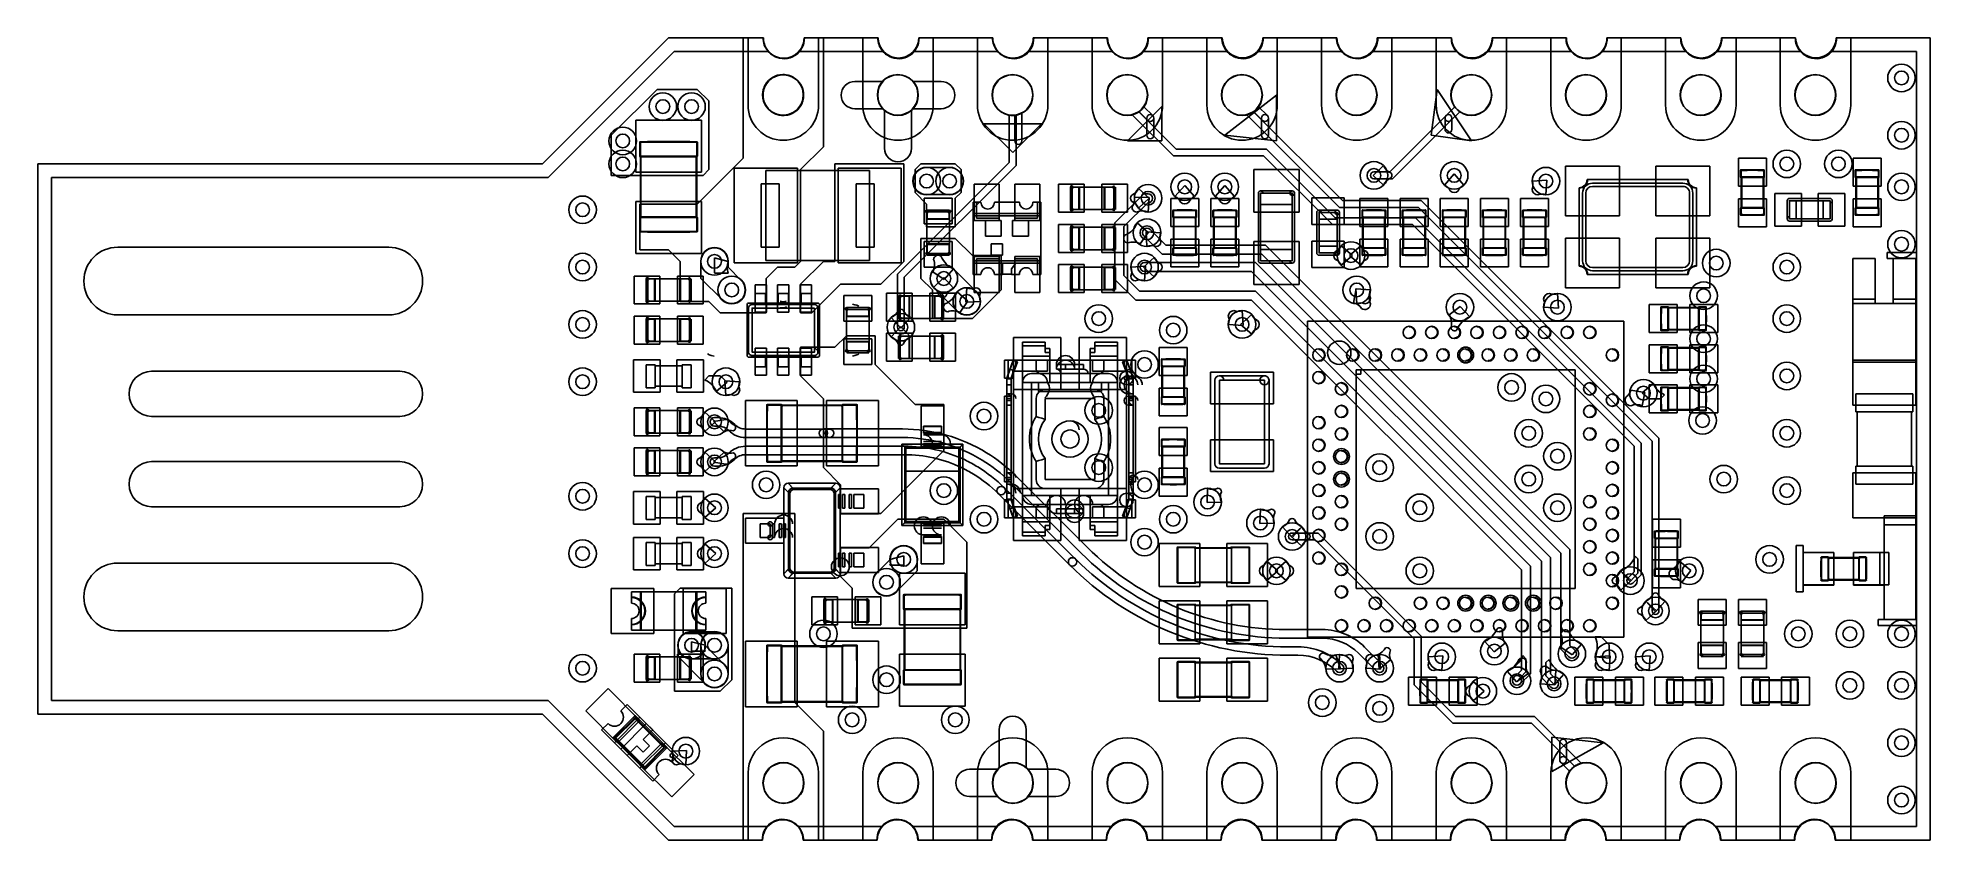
# Model space of a CAD drawing. Extents: x -14 to 27.9, y 0 to 17.8.
import ezdxf

# ---------------------------------------------------------------- set-up
doc = ezdxf.new("R2010")
doc.units = 0
doc.header["$MEASUREMENT"] = 0
doc.layers.add('Feature', color=7, linetype='CONTINUOUS')

msp = doc.modelspace()

# ---------------------------------------------------------------- linework, layer by layer
at = {"layer": 'Feature'}
for p, q in [((-2.794, 14.986), (0, 17.78)), ((-2.794, 14.986, -1.96192), (0, 17.78, -1.96192)), ((-2.794, 14.986), (0, 17.78)), ((-2.794, 14.986, -1.96192), (0, 17.78, -1.96192)), ((0, 17.78), (2.10033, 17.78)), ((0, 17.78, -1.96192), (2.10033, 17.78, -1.96192)), ((0, 17.78), (0, 17.78, -1.96192)), ((0, 17.78, -1.96192), (2.10033, 17.78, -1.96192)), ((0, 17.78), (0, 17.78, -1.96192)), ((0, 17.78), (2.10033, 17.78)), ((1.651, 17.78, 0.000305), (2.10033, 17.78, 0.000305)), ((1.651, 15.113, 0.000305), (1.651, 17.78, 0.000305)), ((1.76, 17.78, 0.000305), (1.76, 16.29, 0.000305)), ((2.10056, 17.78, 0.000305), (1.76, 17.78, 0.000305)), ((1.76, 17.78, 0.000305), (1.76, 16.29, 0.000305)), ((1.76, 17.78, 0.001305), (1.76, 16.29, 0.001305)), ((1.76, 17.78, 0.000305), (1.76, 17.78, 0.001305)), ((2.10056, 17.78, 0.000305), (1.76, 17.78, 0.000305)), ((1.76, 17.78, 0.000305), (1.76, 17.78, 0.001305)), ((2.10056, 17.78, 0.001305), (1.76, 17.78, 0.001305)), ((1.76, 17.78, 0.000305), (1.76, 16.29, 0.000305)), ((2.10056, 17.78, 0.000305), (1.76, 17.78, 0.000305)), ((2.10056, 17.78, 0.001305), (1.76, 17.78, 0.001305)), ((1.76, 17.78, 0.001305), (1.76, 16.29, 0.001305)), ((2.0942, 17.78, -1.96222), (1.76, 17.78, -1.96222)), ((1.76, 17.78, -1.96322), (2.0942, 17.78, -1.96322)), ((1.76, 17.78, -1.96222), (1.76, 17.78, -1.96322)), ((1.76, 17.78, -1.96222), (1.76, 16.29, -1.96222)), ((1.76, 17.78, -1.96222), (1.76, 17.78, -1.96322)), ((1.76, 16.29, -1.96322), (1.76, 17.78, -1.96322)), ((1.76, 16.29, -1.96322), (1.76, 17.78, -1.96322)), ((1.76, 17.78, -1.96322), (2.0942, 17.78, -1.96322)), ((2.0942, 17.78, -1.96222), (1.76, 17.78, -1.96222)), ((1.76, 17.78, -1.96222), (1.76, 16.29, -1.96222)), ((2.0942, 17.78, -1.96222), (2.0942, 17.78, -1.96322)), ((2.0942, 17.78, -1.96222), (2.0942, 17.78, -1.96322)), ((2.10033, 17.78), (2.10033, 17.78, -1.96192)), ((2.10033, 17.78), (2.10033, 17.78, -1.96192)), ((2.10056, 17.78, 0.000305), (2.10056, 17.78, 0.001305)), ((2.10056, 17.78, 0.000305), (2.10056, 17.78, 0.001305)), ((3.0003, 17.78), (4.64114, 17.78)), ((3.0003, 17.78, -1.96192), (4.64114, 17.78, -1.96192)), ((3.0003, 17.78, -1.96192), (3.0003, 17.78)), ((3.0003, 17.78), (4.64114, 17.78)), ((3.0003, 17.78, -1.96192), (3.0003, 17.78)), ((3.0003, 17.78, -1.96192), (4.64114, 17.78, -1.96192)), ((3.0003, 17.78, 0.000305), (3.429, 17.78, 0.000305)), ((3.32, 17.78, 0.000305), (3.00054, 17.78, 0.000305)), ((3.32, 17.78, 0.000305), (3.00054, 17.78, 0.000305)), ((3.00054, 17.78, 0.000305), (3.00054, 17.78, 0.001305)), ((3.32, 17.78, 0.001305), (3.00054, 17.78, 0.001305)), ((3.00054, 17.78, 0.000305), (3.00054, 17.78, 0.001305)), ((3.32, 17.78, 0.000305), (3.00054, 17.78, 0.000305)), ((3.32, 17.78, 0.001305), (3.00054, 17.78, 0.001305)), ((3.32, 17.78, -1.96222), (3.00645, 17.78, -1.96222)), ((3.00645, 17.78, -1.96322), (3.32, 17.78, -1.96322)), ((3.00645, 17.78, -1.96222), (3.00645, 17.78, -1.96322)), ((3.00645, 17.78, -1.96222), (3.00645, 17.78, -1.96322)), ((3.00645, 17.78, -1.96322), (3.32, 17.78, -1.96322)), ((3.32, 17.78, -1.96222), (3.00645, 17.78, -1.96222)), ((3.32, 16.29, 0.000305), (3.32, 17.78, 0.000305)), ((3.32, 17.78, 0.000305), (3.32, 17.78, 0.001305)), ((3.32, 16.29, 0.000305), (3.32, 17.78, 0.000305)), ((3.32, 17.78, 0.000305), (3.32, 17.78, 0.001305)), ((3.32, 16.29, 0.001305), (3.32, 17.78, 0.001305)), ((3.32, 16.29, 0.000305), (3.32, 17.78, 0.000305)), ((3.32, 16.29, 0.001305), (3.32, 17.78, 0.001305)), ((3.32, 16.29, -1.96222), (3.32, 17.78, -1.96222)), ((3.32, 17.78, -1.96322), (3.32, 16.29, -1.96322)), ((3.32, 17.78, -1.96222), (3.32, 17.78, -1.96322)), ((3.32, 17.78, -1.96222), (3.32, 17.78, -1.96322)), ((3.32, 17.78, -1.96322), (3.32, 16.29, -1.96322)), ((3.32, 16.29, -1.96222), (3.32, 17.78, -1.96222)), ((3.429, 17.78, 0.000305), (3.429, 15.367, 0.000305)), ((4.3, 17.78, 0.000305), (4.3, 16.29, 0.000305)), ((4.64056, 17.78, 0.000305), (4.3, 17.78, 0.000305)), ((4.3, 17.78, 0.000305), (4.3, 16.29, 0.000305)), ((4.3, 17.78, 0.001305), (4.3, 16.29, 0.001305)), ((4.3, 17.78, 0.000305), (4.3, 17.78, 0.001305)), ((4.64056, 17.78, 0.000305), (4.3, 17.78, 0.000305)), ((4.3, 17.78, 0.000305), (4.3, 17.78, 0.001305)), ((4.64056, 17.78, 0.001305), (4.3, 17.78, 0.001305)), ((4.3, 17.78, 0.000305), (4.3, 16.29, 0.000305)), ((4.64056, 17.78, 0.000305), (4.3, 17.78, 0.000305)), ((4.64056, 17.78, 0.001305), (4.3, 17.78, 0.001305)), ((4.3, 17.78, 0.001305), (4.3, 16.29, 0.001305)), ((4.6342, 17.78, -1.96222), (4.3, 17.78, -1.96222)), ((4.3, 17.78, -1.96322), (4.6342, 17.78, -1.96322)), ((4.3, 17.78, -1.96222), (4.3, 17.78, -1.96322)), ((4.3, 17.78, -1.96222), (4.3, 16.29, -1.96222)), ((4.3, 17.78, -1.96222), (4.3, 17.78, -1.96322)), ((4.3, 16.29, -1.96322), (4.3, 17.78, -1.96322)), ((4.3, 16.29, -1.96322), (4.3, 17.78, -1.96322)), ((4.3, 17.78, -1.96322), (4.6342, 17.78, -1.96322)), ((4.6342, 17.78, -1.96222), (4.3, 17.78, -1.96222)), ((4.3, 17.78, -1.96222), (4.3, 16.29, -1.96222)), ((4.6342, 17.78, -1.96222), (4.6342, 17.78, -1.96322)), ((4.6342, 17.78, -1.96222), (4.6342, 17.78, -1.96322)), ((4.64056, 17.78, 0.000305), (4.64056, 17.78, 0.001305)), ((4.64056, 17.78, 0.000305), (4.64056, 17.78, 0.001305)), ((4.64114, 17.78), (4.64114, 17.78, -1.96192)), ((4.64114, 17.78), (4.64114, 17.78, -1.96192)), ((5.86, 17.78, 0.000305), (5.54054, 17.78, 0.000305)), ((5.86, 17.78, 0.000305), (5.54054, 17.78, 0.000305)), ((5.54054, 17.78, 0.000305), (5.54054, 17.78, 0.001305)), ((5.86, 17.78, 0.001305), (5.54054, 17.78, 0.001305)), ((5.54054, 17.78, 0.000305), (5.54054, 17.78, 0.001305)), ((5.86, 17.78, 0.000305), (5.54054, 17.78, 0.000305)), ((5.86, 17.78, 0.001305), (5.54054, 17.78, 0.001305)), ((5.54113, 17.78), (7.17627, 17.78)), ((5.54113, 17.78, -1.96192), (7.17627, 17.78, -1.96192)), ((5.54113, 17.78, -1.96192), (5.54113, 17.78)), ((5.54113, 17.78), (7.17627, 17.78)), ((5.54113, 17.78, -1.96192), (5.54113, 17.78)), ((5.54113, 17.78, -1.96192), (7.17627, 17.78, -1.96192)), ((5.86, 17.78, -1.96222), (5.54645, 17.78, -1.96222)), ((5.54645, 17.78, -1.96322), (5.86, 17.78, -1.96322)), ((5.54645, 17.78, -1.96222), (5.54645, 17.78, -1.96322)), ((5.54645, 17.78, -1.96222), (5.54645, 17.78, -1.96322)), ((5.54645, 17.78, -1.96322), (5.86, 17.78, -1.96322)), ((5.86, 17.78, -1.96222), (5.54645, 17.78, -1.96222)), ((5.86, 16.29, 0.000305), (5.86, 17.78, 0.000305)), ((5.86, 17.78, 0.000305), (5.86, 17.78, 0.001305)), ((5.86, 16.29, 0.000305), (5.86, 17.78, 0.000305)), ((5.86, 17.78, 0.000305), (5.86, 17.78, 0.001305)), ((5.86, 16.29, 0.001305), (5.86, 17.78, 0.001305)), ((5.86, 16.29, 0.000305), (5.86, 17.78, 0.000305)), ((5.86, 16.29, 0.001305), (5.86, 17.78, 0.001305)), ((5.86, 16.29, -1.96222), (5.86, 17.78, -1.96222)), ((5.86, 17.78, -1.96322), (5.86, 16.29, -1.96322)), ((5.86, 17.78, -1.96222), (5.86, 17.78, -1.96322)), ((5.86, 17.78, -1.96222), (5.86, 17.78, -1.96322)), ((5.86, 17.78, -1.96322), (5.86, 16.29, -1.96322)), ((5.86, 16.29, -1.96222), (5.86, 17.78, -1.96222)), ((6.84, 17.78, 0.000305), (6.84, 16.29, 0.000305)), ((7.18056, 17.78, 0.000305), (6.84, 17.78, 0.000305)), ((6.84, 17.78, 0.000305), (6.84, 16.29, 0.000305)), ((6.84, 17.78, 0.001305), (6.84, 16.29, 0.001305)), ((6.84, 17.78, 0.000305), (6.84, 17.78, 0.001305)), ((7.18056, 17.78, 0.000305), (6.84, 17.78, 0.000305)), ((6.84, 17.78, 0.000305), (6.84, 17.78, 0.001305)), ((7.18056, 17.78, 0.001305), (6.84, 17.78, 0.001305)), ((6.84, 17.78, 0.000305), (6.84, 16.29, 0.000305)), ((7.18056, 17.78, 0.000305), (6.84, 17.78, 0.000305)), ((7.18056, 17.78, 0.001305), (6.84, 17.78, 0.001305)), ((6.84, 17.78, 0.001305), (6.84, 16.29, 0.001305)), ((7.1742, 17.78, -1.96222), (6.84, 17.78, -1.96222)), ((6.84, 17.78, -1.96322), (7.1742, 17.78, -1.96322)), ((6.84, 17.78, -1.96222), (6.84, 17.78, -1.96322)), ((6.84, 17.78, -1.96222), (6.84, 16.29, -1.96222)), ((6.84, 17.78, -1.96222), (6.84, 17.78, -1.96322)), ((6.84, 16.29, -1.96322), (6.84, 17.78, -1.96322)), ((6.84, 16.29, -1.96322), (6.84, 17.78, -1.96322)), ((6.84, 17.78, -1.96322), (7.1742, 17.78, -1.96322)), ((7.1742, 17.78, -1.96222), (6.84, 17.78, -1.96222)), ((6.84, 17.78, -1.96222), (6.84, 16.29, -1.96222)), ((7.1742, 17.78, -1.96222), (7.1742, 17.78, -1.96322)), ((7.1742, 17.78, -1.96222), (7.1742, 17.78, -1.96322)), ((7.17627, 17.78), (7.17627, 17.78, -1.96192)), ((7.17627, 17.78), (7.17627, 17.78, -1.96192)), ((7.18056, 17.78, 0.000305), (7.18056, 17.78, 0.001305)), ((7.18056, 17.78, 0.000305), (7.18056, 17.78, 0.001305)), ((8.07626, 17.78), (9.71588, 17.78)), ((8.07626, 17.78, -1.96192), (9.71588, 17.78, -1.96192)), ((8.07626, 17.78, -1.96192), (8.07626, 17.78)), ((8.07626, 17.78), (9.71588, 17.78)), ((8.07626, 17.78, -1.96192), (8.07626, 17.78)), ((8.07626, 17.78, -1.96192), (9.71588, 17.78, -1.96192)), ((8.4, 17.78, 0.000305), (8.08054, 17.78, 0.000305)), ((8.4, 17.78, 0.000305), (8.08054, 17.78, 0.000305)), ((8.08054, 17.78, 0.000305), (8.08054, 17.78, 0.001305)), ((8.4, 17.78, 0.001305), (8.08054, 17.78, 0.001305)), ((8.08054, 17.78, 0.000305), (8.08054, 17.78, 0.001305)), ((8.4, 17.78, 0.000305), (8.08054, 17.78, 0.000305)), ((8.4, 17.78, 0.001305), (8.08054, 17.78, 0.001305)), ((8.4, 17.78, -1.96222), (8.08645, 17.78, -1.96222)), ((8.08645, 17.78, -1.96322), (8.4, 17.78, -1.96322)), ((8.08645, 17.78, -1.96222), (8.08645, 17.78, -1.96322)), ((8.08645, 17.78, -1.96222), (8.08645, 17.78, -1.96322)), ((8.08645, 17.78, -1.96322), (8.4, 17.78, -1.96322)), ((8.4, 17.78, -1.96222), (8.08645, 17.78, -1.96222)), ((8.4, 16.29, 0.000305), (8.4, 17.78, 0.000305)), ((8.4, 17.78, 0.000305), (8.4, 17.78, 0.001305)), ((8.4, 16.29, 0.000305), (8.4, 17.78, 0.000305)), ((8.4, 17.78, 0.000305), (8.4, 17.78, 0.001305)), ((8.4, 16.29, 0.001305), (8.4, 17.78, 0.001305)), ((8.4, 16.29, 0.000305), (8.4, 17.78, 0.000305)), ((8.4, 16.29, 0.001305), (8.4, 17.78, 0.001305)), ((8.4, 16.29, -1.96222), (8.4, 17.78, -1.96222)), ((8.4, 17.78, -1.96322), (8.4, 16.29, -1.96322)), ((8.4, 17.78, -1.96222), (8.4, 17.78, -1.96322)), ((8.4, 17.78, -1.96222), (8.4, 17.78, -1.96322)), ((8.4, 17.78, -1.96322), (8.4, 16.29, -1.96322)), ((8.4, 16.29, -1.96222), (8.4, 17.78, -1.96222)), ((9.38, 17.78, 0.000305), (9.38, 16.29, 0.000305)), ((9.72056, 17.78, 0.000305), (9.38, 17.78, 0.000305)), ((9.38, 17.78, 0.000305), (9.38, 16.29, 0.000305)), ((9.38, 17.78, 0.001305), (9.38, 16.29, 0.001305)), ((9.38, 17.78, 0.000305), (9.38, 17.78, 0.001305)), ((9.72056, 17.78, 0.000305), (9.38, 17.78, 0.000305)), ((9.38, 17.78, 0.000305), (9.38, 17.78, 0.001305)), ((9.72056, 17.78, 0.001305), (9.38, 17.78, 0.001305)), ((9.38, 17.78, 0.000305), (9.38, 16.29, 0.000305)), ((9.72056, 17.78, 0.000305), (9.38, 17.78, 0.000305)), ((9.72056, 17.78, 0.001305), (9.38, 17.78, 0.001305)), ((9.38, 17.78, 0.001305), (9.38, 16.29, 0.001305)), ((9.7142, 17.78, -1.96222), (9.38, 17.78, -1.96222)), ((9.38, 17.78, -1.96322), (9.7142, 17.78, -1.96322)), ((9.38, 17.78, -1.96222), (9.38, 17.78, -1.96322)), ((9.38, 17.78, -1.96222), (9.38, 16.29, -1.96222)), ((9.38, 17.78, -1.96222), (9.38, 17.78, -1.96322)), ((9.38, 16.29, -1.96322), (9.38, 17.78, -1.96322)), ((9.38, 16.29, -1.96322), (9.38, 17.78, -1.96322)), ((9.38, 17.78, -1.96322), (9.7142, 17.78, -1.96322)), ((9.7142, 17.78, -1.96222), (9.38, 17.78, -1.96222)), ((9.38, 17.78, -1.96222), (9.38, 16.29, -1.96222)), ((9.7142, 17.78, -1.96222), (9.7142, 17.78, -1.96322)), ((9.7142, 17.78, -1.96222), (9.7142, 17.78, -1.96322)), ((9.71588, 17.78), (9.71588, 17.78, -1.96192)), ((9.71588, 17.78), (9.71588, 17.78, -1.96192)), ((9.72056, 17.78, 0.000305), (9.72056, 17.78, 0.001305)), ((9.72056, 17.78, 0.000305), (9.72056, 17.78, 0.001305)), ((10.6159, 17.78), (12.2614, 17.78)), ((10.6159, 17.78, -1.96192), (12.2614, 17.78, -1.96192)), ((10.6159, 17.78, -1.96192), (10.6159, 17.78)), ((10.6159, 17.78), (12.2614, 17.78)), ((10.6159, 17.78, -1.96192), (10.6159, 17.78)), ((10.6159, 17.78, -1.96192), (12.2614, 17.78, -1.96192)), ((10.94, 17.78, 0.000305), (10.6205, 17.78, 0.000305)), ((10.94, 17.78, 0.000305), (10.6205, 17.78, 0.000305)), ((10.6205, 17.78, 0.000305), (10.6205, 17.78, 0.001305)), ((10.94, 17.78, 0.001305), (10.6205, 17.78, 0.001305)), ((10.6205, 17.78, 0.000305), (10.6205, 17.78, 0.001305)), ((10.94, 17.78, 0.000305), (10.6205, 17.78, 0.000305)), ((10.94, 17.78, 0.001305), (10.6205, 17.78, 0.001305)), ((10.94, 17.78, -1.96222), (10.6264, 17.78, -1.96222)), ((10.6264, 17.78, -1.96322), (10.94, 17.78, -1.96322)), ((10.6264, 17.78, -1.96222), (10.6264, 17.78, -1.96322)), ((10.6264, 17.78, -1.96222), (10.6264, 17.78, -1.96322)), ((10.6264, 17.78, -1.96322), (10.94, 17.78, -1.96322)), ((10.94, 17.78, -1.96222), (10.6264, 17.78, -1.96222)), ((10.94, 16.29, 0.000305), (10.94, 17.78, 0.000305)), ((10.94, 17.78, 0.000305), (10.94, 17.78, 0.001305)), ((10.94, 16.29, 0.000305), (10.94, 17.78, 0.000305)), ((10.94, 17.78, 0.000305), (10.94, 17.78, 0.001305)), ((10.94, 16.29, 0.001305), (10.94, 17.78, 0.001305)), ((10.94, 16.29, 0.000305), (10.94, 17.78, 0.000305)), ((10.94, 16.29, 0.001305), (10.94, 17.78, 0.001305)), ((10.94, 16.29, -1.96222), (10.94, 17.78, -1.96222)), ((10.94, 17.78, -1.96322), (10.94, 16.29, -1.96322)), ((10.94, 17.78, -1.96222), (10.94, 17.78, -1.96322)), ((10.94, 17.78, -1.96222), (10.94, 17.78, -1.96322)), ((10.94, 17.78, -1.96322), (10.94, 16.29, -1.96322)), ((10.94, 16.29, -1.96222), (10.94, 17.78, -1.96222)), ((11.92, 17.78, 0.000305), (11.92, 16.29, 0.000305)), ((12.2606, 17.78, 0.000305), (11.92, 17.78, 0.000305)), ((11.92, 17.78, 0.000305), (11.92, 16.29, 0.000305)), ((11.92, 17.78, 0.001305), (11.92, 16.29, 0.001305)), ((11.92, 17.78, 0.000305), (11.92, 17.78, 0.001305)), ((12.2606, 17.78, 0.000305), (11.92, 17.78, 0.000305)), ((11.92, 17.78, 0.000305), (11.92, 17.78, 0.001305)), ((12.2606, 17.78, 0.001305), (11.92, 17.78, 0.001305)), ((11.92, 17.78, 0.000305), (11.92, 16.29, 0.000305)), ((12.2606, 17.78, 0.000305), (11.92, 17.78, 0.000305)), ((12.2606, 17.78, 0.001305), (11.92, 17.78, 0.001305)), ((11.92, 17.78, 0.001305), (11.92, 16.29, 0.001305)), ((12.2542, 17.78, -1.96222), (11.92, 17.78, -1.96222)), ((11.92, 17.78, -1.96322), (12.2542, 17.78, -1.96322)), ((11.92, 17.78, -1.96222), (11.92, 17.78, -1.96322)), ((11.92, 17.78, -1.96222), (11.92, 16.29, -1.96222)), ((11.92, 17.78, -1.96222), (11.92, 17.78, -1.96322)), ((11.92, 16.29, -1.96322), (11.92, 17.78, -1.96322)), ((11.92, 16.29, -1.96322), (11.92, 17.78, -1.96322)), ((11.92, 17.78, -1.96322), (12.2542, 17.78, -1.96322)), ((12.2542, 17.78, -1.96222), (11.92, 17.78, -1.96222)), ((11.92, 17.78, -1.96222), (11.92, 16.29, -1.96222)), ((12.2542, 17.78, -1.96222), (12.2542, 17.78, -1.96322)), ((12.2542, 17.78, -1.96222), (12.2542, 17.78, -1.96322)), ((12.2606, 17.78, 0.000305), (12.2606, 17.78, 0.001305)), ((12.2606, 17.78, 0.000305), (12.2606, 17.78, 0.001305)), ((12.2614, 17.78), (12.2614, 17.78, -1.96192)), ((12.2614, 17.78), (12.2614, 17.78, -1.96192)), ((13.48, 17.78, 0.000305), (13.1605, 17.78, 0.000305)), ((13.48, 17.78, 0.000305), (13.1605, 17.78, 0.000305)), ((13.1605, 17.78, 0.000305), (13.1605, 17.78, 0.001305)), ((13.48, 17.78, 0.001305), (13.1605, 17.78, 0.001305)), ((13.1605, 17.78, 0.000305), (13.1605, 17.78, 0.001305)), ((13.48, 17.78, 0.000305), (13.1605, 17.78, 0.000305)), ((13.48, 17.78, 0.001305), (13.1605, 17.78, 0.001305)), ((13.1613, 17.78), (14.7944, 17.78)), ((13.1613, 17.78, -1.96192), (14.7944, 17.78, -1.96192)), ((13.1613, 17.78, -1.96192), (13.1613, 17.78)), ((13.1613, 17.78), (14.7944, 17.78)), ((13.1613, 17.78, -1.96192), (13.1613, 17.78)), ((13.1613, 17.78, -1.96192), (14.7944, 17.78, -1.96192)), ((13.48, 17.78, -1.96222), (13.1664, 17.78, -1.96222)), ((13.1664, 17.78, -1.96322), (13.48, 17.78, -1.96322)), ((13.1664, 17.78, -1.96222), (13.1664, 17.78, -1.96322)), ((13.1664, 17.78, -1.96222), (13.1664, 17.78, -1.96322)), ((13.1664, 17.78, -1.96322), (13.48, 17.78, -1.96322)), ((13.48, 17.78, -1.96222), (13.1664, 17.78, -1.96222)), ((13.48, 16.29, 0.000305), (13.48, 17.78, 0.000305)), ((13.48, 17.78, 0.000305), (13.48, 17.78, 0.001305)), ((13.48, 16.29, 0.000305), (13.48, 17.78, 0.000305)), ((13.48, 17.78, 0.000305), (13.48, 17.78, 0.001305)), ((13.48, 16.29, 0.001305), (13.48, 17.78, 0.001305)), ((13.48, 16.29, 0.000305), (13.48, 17.78, 0.000305)), ((13.48, 16.29, 0.001305), (13.48, 17.78, 0.001305)), ((13.48, 16.29, -1.96222), (13.48, 17.78, -1.96222)), ((13.48, 17.78, -1.96322), (13.48, 16.29, -1.96322)), ((13.48, 17.78, -1.96222), (13.48, 17.78, -1.96322)), ((13.48, 17.78, -1.96222), (13.48, 17.78, -1.96322)), ((13.48, 17.78, -1.96322), (13.48, 16.29, -1.96322)), ((13.48, 16.29, -1.96222), (13.48, 17.78, -1.96222)), ((14.46, 17.78, 0.000305), (14.46, 16.29, 0.000305)), ((14.8006, 17.78, 0.000305), (14.46, 17.78, 0.000305)), ((14.46, 17.78, 0.000305), (14.46, 16.29, 0.000305)), ((14.46, 17.78, 0.001305), (14.46, 16.29, 0.001305)), ((14.46, 17.78, 0.000305), (14.46, 17.78, 0.001305)), ((14.8006, 17.78, 0.000305), (14.46, 17.78, 0.000305)), ((14.46, 17.78, 0.000305), (14.46, 17.78, 0.001305)), ((14.8006, 17.78, 0.001305), (14.46, 17.78, 0.001305)), ((14.46, 17.78, 0.000305), (14.46, 16.29, 0.000305)), ((14.8006, 17.78, 0.000305), (14.46, 17.78, 0.000305)), ((14.8006, 17.78, 0.001305), (14.46, 17.78, 0.001305)), ((14.46, 17.78, 0.001305), (14.46, 16.29, 0.001305)), ((14.7942, 17.78, -1.96222), (14.46, 17.78, -1.96222)), ((14.46, 17.78, -1.96322), (14.7942, 17.78, -1.96322)), ((14.46, 17.78, -1.96222), (14.46, 17.78, -1.96322)), ((14.46, 17.78, -1.96222), (14.46, 16.29, -1.96222)), ((14.46, 17.78, -1.96222), (14.46, 17.78, -1.96322)), ((14.46, 16.29, -1.96322), (14.46, 17.78, -1.96322)), ((14.46, 16.29, -1.96322), (14.46, 17.78, -1.96322)), ((14.46, 17.78, -1.96322), (14.7942, 17.78, -1.96322)), ((14.7942, 17.78, -1.96222), (14.46, 17.78, -1.96222)), ((14.46, 17.78, -1.96222), (14.46, 16.29, -1.96222)), ((14.7942, 17.78, -1.96222), (14.7942, 17.78, -1.96322)), ((14.7942, 17.78, -1.96222), (14.7942, 17.78, -1.96322)), ((14.7944, 17.78), (14.7944, 17.78, -1.96192)), ((14.7944, 17.78), (14.7944, 17.78, -1.96192)), ((14.8006, 17.78, 0.000305), (14.8006, 17.78, 0.001305)), ((14.8006, 17.78, 0.000305), (14.8006, 17.78, 0.001305)), ((15.6944, 17.78), (17.3401, 17.78)), ((15.6944, 17.78, -1.96192), (17.3401, 17.78, -1.96192)), ((15.6944, 17.78, -1.96192), (15.6944, 17.78)), ((15.6944, 17.78), (17.3401, 17.78)), ((15.6944, 17.78, -1.96192), (15.6944, 17.78)), ((15.6944, 17.78, -1.96192), (17.3401, 17.78, -1.96192)), ((16.02, 17.78, 0.000305), (15.7005, 17.78, 0.000305)), ((16.02, 17.78, 0.000305), (15.7005, 17.78, 0.000305)), ((15.7005, 17.78, 0.000305), (15.7005, 17.78, 0.001305)), ((16.02, 17.78, 0.001305), (15.7005, 17.78, 0.001305)), ((15.7005, 17.78, 0.000305), (15.7005, 17.78, 0.001305)), ((16.02, 17.78, 0.000305), (15.7005, 17.78, 0.000305)), ((16.02, 17.78, 0.001305), (15.7005, 17.78, 0.001305)), ((16.02, 17.78, -1.96222), (15.7064, 17.78, -1.96222)), ((15.7064, 17.78, -1.96322), (16.02, 17.78, -1.96322)), ((15.7064, 17.78, -1.96222), (15.7064, 17.78, -1.96322)), ((15.7064, 17.78, -1.96222), (15.7064, 17.78, -1.96322)), ((15.7064, 17.78, -1.96322), (16.02, 17.78, -1.96322)), ((16.02, 17.78, -1.96222), (15.7064, 17.78, -1.96222)), ((16.02, 16.29, 0.000305), (16.02, 17.78, 0.000305)), ((16.02, 17.78, 0.000305), (16.02, 17.78, 0.001305)), ((16.02, 16.29, 0.000305), (16.02, 17.78, 0.000305)), ((16.02, 17.78, 0.000305), (16.02, 17.78, 0.001305)), ((16.02, 16.29, 0.001305), (16.02, 17.78, 0.001305)), ((16.02, 16.29, 0.000305), (16.02, 17.78, 0.000305)), ((16.02, 16.29, 0.001305), (16.02, 17.78, 0.001305)), ((16.02, 16.29, -1.96222), (16.02, 17.78, -1.96222)), ((16.02, 17.78, -1.96322), (16.02, 16.29, -1.96322)), ((16.02, 17.78, -1.96222), (16.02, 17.78, -1.96322)), ((16.02, 17.78, -1.96222), (16.02, 17.78, -1.96322)), ((16.02, 17.78, -1.96322), (16.02, 16.29, -1.96322)), ((16.02, 16.29, -1.96222), (16.02, 17.78, -1.96222)), ((17, 17.78, 0.000305), (17, 16.29, 0.000305)), ((17.3406, 17.78, 0.000305), (17, 17.78, 0.000305)), ((17, 17.78, 0.000305), (17, 16.29, 0.000305)), ((17, 17.78, 0.001305), (17, 16.29, 0.001305)), ((17, 17.78, 0.000305), (17, 17.78, 0.001305)), ((17.3406, 17.78, 0.000305), (17, 17.78, 0.000305)), ((17, 17.78, 0.000305), (17, 17.78, 0.001305)), ((17.3406, 17.78, 0.001305), (17, 17.78, 0.001305)), ((17, 17.78, 0.000305), (17, 16.29, 0.000305)), ((17.3406, 17.78, 0.000305), (17, 17.78, 0.000305)), ((17.3406, 17.78, 0.001305), (17, 17.78, 0.001305)), ((17, 17.78, 0.001305), (17, 16.29, 0.001305)), ((17.3342, 17.78, -1.96222), (17, 17.78, -1.96222)), ((17, 17.78, -1.96322), (17.3342, 17.78, -1.96322)), ((17, 17.78, -1.96222), (17, 17.78, -1.96322)), ((17, 17.78, -1.96222), (17, 16.29, -1.96222)), ((17, 17.78, -1.96222), (17, 17.78, -1.96322)), ((17, 16.29, -1.96322), (17, 17.78, -1.96322)), ((17, 16.29, -1.96322), (17, 17.78, -1.96322)), ((17, 17.78, -1.96322), (17.3342, 17.78, -1.96322)), ((17.3342, 17.78, -1.96222), (17, 17.78, -1.96222)), ((17, 17.78, -1.96222), (17, 16.29, -1.96222)), ((17.3342, 17.78, -1.96222), (17.3342, 17.78, -1.96322)), ((17.3342, 17.78, -1.96222), (17.3342, 17.78, -1.96322)), ((17.3401, 17.78), (17.3401, 17.78, -1.96192)), ((17.3401, 17.78), (17.3401, 17.78, -1.96192)), ((17.3406, 17.78, 0.000305), (17.3406, 17.78, 0.001305)), ((17.3406, 17.78, 0.000305), (17.3406, 17.78, 0.001305)), ((18.2401, 17.78), (19.8857, 17.78)), ((18.2401, 17.78, -1.96192), (19.8857, 17.78, -1.96192)), ((18.2401, 17.78, -1.96192), (18.2401, 17.78)), ((18.2401, 17.78), (19.8857, 17.78)), ((18.2401, 17.78, -1.96192), (18.2401, 17.78)), ((18.2401, 17.78, -1.96192), (19.8857, 17.78, -1.96192)), ((18.56, 17.78, 0.000305), (18.2405, 17.78, 0.000305)), ((18.56, 17.78, 0.000305), (18.2405, 17.78, 0.000305)), ((18.2405, 17.78, 0.000305), (18.2405, 17.78, 0.001305)), ((18.56, 17.78, 0.001305), (18.2405, 17.78, 0.001305)), ((18.2405, 17.78, 0.000305), (18.2405, 17.78, 0.001305)), ((18.56, 17.78, 0.000305), (18.2405, 17.78, 0.000305)), ((18.56, 17.78, 0.001305), (18.2405, 17.78, 0.001305)), ((18.56, 17.78, -1.96222), (18.2464, 17.78, -1.96222)), ((18.2464, 17.78, -1.96322), (18.56, 17.78, -1.96322)), ((18.2464, 17.78, -1.96222), (18.2464, 17.78, -1.96322)), ((18.2464, 17.78, -1.96222), (18.2464, 17.78, -1.96322)), ((18.2464, 17.78, -1.96322), (18.56, 17.78, -1.96322)), ((18.56, 17.78, -1.96222), (18.2464, 17.78, -1.96222)), ((18.56, 16.29, 0.000305), (18.56, 17.78, 0.000305)), ((18.56, 17.78, 0.000305), (18.56, 17.78, 0.001305)), ((18.56, 16.29, 0.000305), (18.56, 17.78, 0.000305)), ((18.56, 17.78, 0.000305), (18.56, 17.78, 0.001305)), ((18.56, 16.29, 0.001305), (18.56, 17.78, 0.001305)), ((18.56, 16.29, 0.000305), (18.56, 17.78, 0.000305)), ((18.56, 16.29, 0.001305), (18.56, 17.78, 0.001305)), ((18.56, 16.29, -1.96222), (18.56, 17.78, -1.96222)), ((18.56, 17.78, -1.96322), (18.56, 16.29, -1.96322)), ((18.56, 17.78, -1.96222), (18.56, 17.78, -1.96322)), ((18.56, 17.78, -1.96222), (18.56, 17.78, -1.96322)), ((18.56, 17.78, -1.96322), (18.56, 16.29, -1.96322)), ((18.56, 16.29, -1.96222), (18.56, 17.78, -1.96222)), ((19.54, 17.78, 0.000305), (19.54, 16.29, 0.000305)), ((19.8806, 17.78, 0.000305), (19.54, 17.78, 0.000305)), ((19.54, 17.78, 0.000305), (19.54, 16.29, 0.000305)), ((19.54, 17.78, 0.001305), (19.54, 16.29, 0.001305)), ((19.54, 17.78, 0.000305), (19.54, 17.78, 0.001305)), ((19.8806, 17.78, 0.000305), (19.54, 17.78, 0.000305)), ((19.54, 17.78, 0.000305), (19.54, 17.78, 0.001305)), ((19.8806, 17.78, 0.001305), (19.54, 17.78, 0.001305)), ((19.54, 17.78, 0.000305), (19.54, 16.29, 0.000305)), ((19.8806, 17.78, 0.000305), (19.54, 17.78, 0.000305)), ((19.8806, 17.78, 0.001305), (19.54, 17.78, 0.001305)), ((19.54, 17.78, 0.001305), (19.54, 16.29, 0.001305)), ((19.8742, 17.78, -1.96222), (19.54, 17.78, -1.96222)), ((19.54, 17.78, -1.96322), (19.8742, 17.78, -1.96322)), ((19.54, 17.78, -1.96222), (19.54, 17.78, -1.96322)), ((19.54, 17.78, -1.96222), (19.54, 16.29, -1.96222)), ((19.54, 17.78, -1.96222), (19.54, 17.78, -1.96322)), ((19.54, 16.29, -1.96322), (19.54, 17.78, -1.96322)), ((19.54, 16.29, -1.96322), (19.54, 17.78, -1.96322)), ((19.54, 17.78, -1.96322), (19.8742, 17.78, -1.96322)), ((19.8742, 17.78, -1.96222), (19.54, 17.78, -1.96222)), ((19.54, 17.78, -1.96222), (19.54, 16.29, -1.96222)), ((19.8742, 17.78, -1.96222), (19.8742, 17.78, -1.96322)), ((19.8742, 17.78, -1.96222), (19.8742, 17.78, -1.96322)), ((19.8806, 17.78, 0.000305), (19.8806, 17.78, 0.001305)), ((19.8806, 17.78, 0.000305), (19.8806, 17.78, 0.001305)), ((19.8857, 17.78), (19.8857, 17.78, -1.96192)), ((19.8857, 17.78), (19.8857, 17.78, -1.96192)), ((21.1, 17.78, 0.000305), (20.7805, 17.78, 0.000305)), ((21.1, 17.78, 0.000305), (20.7805, 17.78, 0.000305)), ((20.7805, 17.78, 0.000305), (20.7805, 17.78, 0.001305)), ((21.1, 17.78, 0.001305), (20.7805, 17.78, 0.001305)), ((20.7805, 17.78, 0.000305), (20.7805, 17.78, 0.001305)), ((21.1, 17.78, 0.000305), (20.7805, 17.78, 0.000305)), ((21.1, 17.78, 0.001305), (20.7805, 17.78, 0.001305)), ((20.7856, 17.78), (22.42, 17.78)), ((20.7856, 17.78, -1.96192), (22.42, 17.78, -1.96192)), ((20.7856, 17.78, -1.96192), (20.7856, 17.78)), ((20.7856, 17.78), (22.42, 17.78)), ((20.7856, 17.78, -1.96192), (20.7856, 17.78)), ((20.7856, 17.78, -1.96192), (22.42, 17.78, -1.96192)), ((21.1, 17.78, -1.96222), (20.7864, 17.78, -1.96222)), ((20.7864, 17.78, -1.96322), (21.1, 17.78, -1.96322)), ((20.7864, 17.78, -1.96222), (20.7864, 17.78, -1.96322)), ((20.7864, 17.78, -1.96222), (20.7864, 17.78, -1.96322)), ((20.7864, 17.78, -1.96322), (21.1, 17.78, -1.96322)), ((21.1, 17.78, -1.96222), (20.7864, 17.78, -1.96222)), ((21.1, 16.29, 0.000305), (21.1, 17.78, 0.000305)), ((21.1, 17.78, 0.000305), (21.1, 17.78, 0.001305)), ((21.1, 16.29, 0.000305), (21.1, 17.78, 0.000305)), ((21.1, 17.78, 0.000305), (21.1, 17.78, 0.001305)), ((21.1, 16.29, 0.001305), (21.1, 17.78, 0.001305)), ((21.1, 16.29, 0.000305), (21.1, 17.78, 0.000305)), ((21.1, 16.29, 0.001305), (21.1, 17.78, 0.001305)), ((21.1, 16.29, -1.96222), (21.1, 17.78, -1.96222)), ((21.1, 17.78, -1.96322), (21.1, 16.29, -1.96322)), ((21.1, 17.78, -1.96222), (21.1, 17.78, -1.96322)), ((21.1, 17.78, -1.96222), (21.1, 17.78, -1.96322)), ((21.1, 17.78, -1.96322), (21.1, 16.29, -1.96322)), ((21.1, 16.29, -1.96222), (21.1, 17.78, -1.96222)), ((22.08, 17.78, 0.000305), (22.08, 16.29, 0.000305)), ((22.4206, 17.78, 0.000305), (22.08, 17.78, 0.000305)), ((22.08, 17.78, 0.000305), (22.08, 16.29, 0.000305)), ((22.08, 17.78, 0.001305), (22.08, 16.29, 0.001305)), ((22.08, 17.78, 0.000305), (22.08, 17.78, 0.001305)), ((22.4206, 17.78, 0.000305), (22.08, 17.78, 0.000305)), ((22.08, 17.78, 0.000305), (22.08, 17.78, 0.001305)), ((22.4206, 17.78, 0.001305), (22.08, 17.78, 0.001305)), ((22.08, 17.78, 0.000305), (22.08, 16.29, 0.000305)), ((22.4206, 17.78, 0.000305), (22.08, 17.78, 0.000305)), ((22.4206, 17.78, 0.001305), (22.08, 17.78, 0.001305)), ((22.08, 17.78, 0.001305), (22.08, 16.29, 0.001305)), ((22.4142, 17.78, -1.96222), (22.08, 17.78, -1.96222)), ((22.08, 17.78, -1.96322), (22.4142, 17.78, -1.96322)), ((22.08, 17.78, -1.96222), (22.08, 17.78, -1.96322)), ((22.08, 17.78, -1.96222), (22.08, 16.29, -1.96222)), ((22.08, 17.78, -1.96222), (22.08, 17.78, -1.96322)), ((22.08, 16.29, -1.96322), (22.08, 17.78, -1.96322)), ((22.08, 16.29, -1.96322), (22.08, 17.78, -1.96322)), ((22.08, 17.78, -1.96322), (22.4142, 17.78, -1.96322)), ((22.4142, 17.78, -1.96222), (22.08, 17.78, -1.96222)), ((22.08, 17.78, -1.96222), (22.08, 16.29, -1.96222)), ((22.4142, 17.78, -1.96222), (22.4142, 17.78, -1.96322)), ((22.4142, 17.78, -1.96222), (22.4142, 17.78, -1.96322)), ((22.42, 17.78), (22.42, 17.78, -1.96192)), ((22.42, 17.78), (22.42, 17.78, -1.96192)), ((22.4206, 17.78, 0.000305), (22.4206, 17.78, 0.001305)), ((22.4206, 17.78, 0.000305), (22.4206, 17.78, 0.001305)), ((23.32, 17.78), (24.9595, 17.78)), ((23.32, 17.78, -1.96192), (24.9595, 17.78, -1.96192)), ((23.32, 17.78, -1.96192), (23.32, 17.78)), ((23.32, 17.78), (24.9595, 17.78)), ((23.32, 17.78, -1.96192), (23.32, 17.78)), ((23.32, 17.78, -1.96192), (24.9595, 17.78, -1.96192)), ((23.64, 17.78, 0.000305), (23.3205, 17.78, 0.000305)), ((23.64, 17.78, 0.000305), (23.3205, 17.78, 0.000305)), ((23.3205, 17.78, 0.000305), (23.3205, 17.78, 0.001305)), ((23.64, 17.78, 0.001305), (23.3205, 17.78, 0.001305)), ((23.3205, 17.78, 0.000305), (23.3205, 17.78, 0.001305)), ((23.64, 17.78, 0.000305), (23.3205, 17.78, 0.000305)), ((23.64, 17.78, 0.001305), (23.3205, 17.78, 0.001305)), ((23.64, 17.78, -1.96222), (23.3264, 17.78, -1.96222)), ((23.3264, 17.78, -1.96322), (23.64, 17.78, -1.96322)), ((23.3264, 17.78, -1.96222), (23.3264, 17.78, -1.96322)), ((23.3264, 17.78, -1.96222), (23.3264, 17.78, -1.96322)), ((23.3264, 17.78, -1.96322), (23.64, 17.78, -1.96322)), ((23.64, 17.78, -1.96222), (23.3264, 17.78, -1.96222)), ((23.64, 16.29, 0.000305), (23.64, 17.78, 0.000305)), ((23.64, 17.78, 0.000305), (23.64, 17.78, 0.001305)), ((23.64, 16.29, 0.000305), (23.64, 17.78, 0.000305)), ((23.64, 17.78, 0.000305), (23.64, 17.78, 0.001305)), ((23.64, 16.29, 0.001305), (23.64, 17.78, 0.001305)), ((23.64, 16.29, 0.000305), (23.64, 17.78, 0.000305)), ((23.64, 16.29, 0.001305), (23.64, 17.78, 0.001305)), ((23.64, 16.29, -1.96222), (23.64, 17.78, -1.96222)), ((23.64, 17.78, -1.96322), (23.64, 16.29, -1.96322)), ((23.64, 17.78, -1.96222), (23.64, 17.78, -1.96322)), ((23.64, 17.78, -1.96222), (23.64, 17.78, -1.96322)), ((23.64, 17.78, -1.96322), (23.64, 16.29, -1.96322)), ((23.64, 16.29, -1.96222), (23.64, 17.78, -1.96222)), ((24.62, 17.78, 0.000305), (24.62, 16.29, 0.000305)), ((24.9606, 17.78, 0.000305), (24.62, 17.78, 0.000305)), ((24.62, 17.78, 0.000305), (24.62, 16.29, 0.000305)), ((24.62, 17.78, 0.001305), (24.62, 16.29, 0.001305)), ((24.62, 17.78, 0.000305), (24.62, 17.78, 0.001305)), ((24.9606, 17.78, 0.000305), (24.62, 17.78, 0.000305)), ((24.62, 17.78, 0.000305), (24.62, 17.78, 0.001305)), ((24.9606, 17.78, 0.001305), (24.62, 17.78, 0.001305)), ((24.62, 17.78, 0.000305), (24.62, 16.29, 0.000305)), ((24.9606, 17.78, 0.000305), (24.62, 17.78, 0.000305)), ((24.9606, 17.78, 0.001305), (24.62, 17.78, 0.001305)), ((24.62, 17.78, 0.001305), (24.62, 16.29, 0.001305)), ((24.9542, 17.78, -1.96222), (24.62, 17.78, -1.96222)), ((24.62, 17.78, -1.96322), (24.9542, 17.78, -1.96322)), ((24.62, 17.78, -1.96222), (24.62, 17.78, -1.96322)), ((24.62, 17.78, -1.96222), (24.62, 16.29, -1.96222)), ((24.62, 17.78, -1.96222), (24.62, 17.78, -1.96322)), ((24.62, 16.29, -1.96322), (24.62, 17.78, -1.96322)), ((24.62, 16.29, -1.96322), (24.62, 17.78, -1.96322)), ((24.62, 17.78, -1.96322), (24.9542, 17.78, -1.96322)), ((24.9542, 17.78, -1.96222), (24.62, 17.78, -1.96222)), ((24.62, 17.78, -1.96222), (24.62, 16.29, -1.96222)), ((24.9542, 17.78, -1.96222), (24.9542, 17.78, -1.96322)), ((24.9542, 17.78, -1.96222), (24.9542, 17.78, -1.96322)), ((24.9595, 17.78), (24.9595, 17.78, -1.96192)), ((24.9595, 17.78), (24.9595, 17.78, -1.96192)), ((24.9606, 17.78, 0.000305), (24.9606, 17.78, 0.001305)), ((24.9606, 17.78, 0.000305), (24.9606, 17.78, 0.001305)), ((25.8594, 17.78, -1.96192), (25.8594, 17.78)), ((25.8594, 17.78), (27.94, 17.78)), ((25.8594, 17.78, -1.96192), (27.94, 17.78, -1.96192)), ((25.8594, 17.78, -1.96192), (25.8594, 17.78)), ((25.8594, 17.78), (27.94, 17.78)), ((25.8594, 17.78, -1.96192), (27.94, 17.78, -1.96192)), ((26.18, 17.78, 0.000305), (25.8605, 17.78, 0.000305)), ((26.18, 17.78, 0.000305), (25.8605, 17.78, 0.000305)), ((25.8605, 17.78, 0.000305), (25.8605, 17.78, 0.001305)), ((26.18, 17.78, 0.001305), (25.8605, 17.78, 0.001305)), ((25.8605, 17.78, 0.000305), (25.8605, 17.78, 0.001305)), ((26.18, 17.78, 0.000305), (25.8605, 17.78, 0.000305)), ((26.18, 17.78, 0.001305), (25.8605, 17.78, 0.001305)), ((26.18, 17.78, -1.96222), (25.8664, 17.78, -1.96222)), ((25.8664, 17.78, -1.96322), (26.18, 17.78, -1.96322)), ((25.8664, 17.78, -1.96222), (25.8664, 17.78, -1.96322)), ((25.8664, 17.78, -1.96222), (25.8664, 17.78, -1.96322)), ((25.8664, 17.78, -1.96322), (26.18, 17.78, -1.96322)), ((26.18, 17.78, -1.96222), (25.8664, 17.78, -1.96222)), ((26.18, 16.29, 0.000305), (26.18, 17.78, 0.000305)), ((26.18, 17.78, 0.000305), (26.18, 17.78, 0.001305)), ((26.18, 16.29, 0.000305), (26.18, 17.78, 0.000305)), ((26.18, 17.78, 0.000305), (26.18, 17.78, 0.001305)), ((26.18, 16.29, 0.001305), (26.18, 17.78, 0.001305)), ((26.18, 16.29, 0.000305), (26.18, 17.78, 0.000305)), ((26.18, 16.29, 0.001305), (26.18, 17.78, 0.001305)), ((26.18, 16.29, -1.96222), (26.18, 17.78, -1.96222)), ((26.18, 17.78, -1.96322), (26.18, 16.29, -1.96322)), ((26.18, 17.78, -1.96222), (26.18, 17.78, -1.96322)), ((26.18, 17.78, -1.96222), (26.18, 17.78, -1.96322)), ((26.18, 17.78, -1.96322), (26.18, 16.29, -1.96322)), ((26.18, 16.29, -1.96222), (26.18, 17.78, -1.96222)), ((27.94, 17.78), (27.94, 0)), ((27.94, 17.78, -1.96192), (27.94, 0, -1.96192)), ((27.94, 17.78), (27.94, 17.78, -1.96192)), ((27.94, 17.78), (27.94, 0)), ((27.94, 17.78, -1.96192), (27.94, 0, -1.96192)), ((27.94, 17.78), (27.94, 17.78, -1.96192)), ((-2.6697, 14.686, 0.000305), (0.1243, 17.48, 0.000305)), ((-2.6697, 14.686, -1.96222), (0.1243, 17.48, -1.96222)), ((0.1243, 17.48, 0.000305), (2.21153, 17.48, 0.000305)), ((0.1243, 17.48, -1.96222), (2.21153, 17.48, -1.96222)), ((2.19557, 17.4916, -1.96222), (2.19557, 17.4916, -1.96322)), ((2.19557, 17.4916, -1.96222), (2.19557, 17.4916, -1.96322)), ((2.34853, 17.368, -1.96222), (2.34853, 17.368, -1.96322)), ((2.34853, 17.368, -1.96222), (2.34853, 17.368, -1.96322)), ((2.8891, 17.48, 0.000305), (4.75819, 17.48, 0.000305)), ((2.8891, 17.48, -1.96222), (4.75819, 17.48, -1.96222)), ((4.73557, 17.4916, -1.96222), (4.73557, 17.4916, -1.96322)), ((4.73557, 17.4916, -1.96222), (4.73557, 17.4916, -1.96322)), ((4.88853, 17.368, -1.96222), (4.88853, 17.368, -1.96322)), ((4.88853, 17.368, -1.96222), (4.88853, 17.368, -1.96322)), ((5.42408, 17.48, 0.000305), (7.29011, 17.48, 0.000305)), ((5.42408, 17.48, -1.96222), (7.29011, 17.48, -1.96222)), ((7.27557, 17.4916, -1.96222), (7.27557, 17.4916, -1.96322)), ((7.27557, 17.4916, -1.96222), (7.27557, 17.4916, -1.96322)), ((7.42853, 17.368, -1.96222), (7.42853, 17.368, -1.96322)), ((7.42853, 17.368, -1.96222), (7.42853, 17.368, -1.96322)), ((7.96242, 17.48, 0.000305), (9.82799, 17.48, 0.000305)), ((7.96242, 17.48, -1.96222), (9.82799, 17.48, -1.96222)), ((9.81557, 17.4916, -1.96222), (9.81557, 17.4916, -1.96322)), ((9.81557, 17.4916, -1.96222), (9.81557, 17.4916, -1.96322)), ((9.96853, 17.368, -1.96222), (9.96853, 17.368, -1.96322)), ((9.96853, 17.368, -1.96222), (9.96853, 17.368, -1.96322)), ((10.5038, 17.48, 0.000305), (12.3813, 17.48, 0.000305)), ((10.5038, 17.48, -1.96222), (12.3813, 17.48, -1.96222)), ((12.3556, 17.4916, -1.96222), (12.3556, 17.4916, -1.96322)), ((12.3556, 17.4916, -1.96222), (12.3556, 17.4916, -1.96322)), ((12.5085, 17.368, -1.96222), (12.5085, 17.368, -1.96322)), ((12.5085, 17.368, -1.96222), (12.5085, 17.368, -1.96322)), ((13.0413, 17.48, 0.000305), (14.9082, 17.48, 0.000305)), ((13.0413, 17.48, -1.96222), (14.9082, 17.48, -1.96222)), ((14.8956, 17.4916, -1.96222), (14.8956, 17.4916, -1.96322)), ((14.8956, 17.4916, -1.96222), (14.8956, 17.4916, -1.96322)), ((15.0485, 17.368, -1.96222), (15.0485, 17.368, -1.96322)), ((15.0485, 17.368, -1.96222), (15.0485, 17.368, -1.96322)), ((15.5807, 17.48, 0.000305), (17.4574, 17.48, 0.000305)), ((15.5807, 17.48, -1.96222), (17.4574, 17.48, -1.96222)), ((17.4356, 17.4916, -1.96222), (17.4356, 17.4916, -1.96322)), ((17.4356, 17.4916, -1.96222), (17.4356, 17.4916, -1.96322)), ((17.5885, 17.368, -1.96222), (17.5885, 17.368, -1.96322)), ((17.5885, 17.368, -1.96222), (17.5885, 17.368, -1.96322)), ((18.1228, 17.48, 0.000305), (19.9969, 17.48, 0.000305)), ((18.1228, 17.48, -1.96222), (19.9969, 17.48, -1.96222)), ((19.9756, 17.4916, -1.96222), (19.9756, 17.4916, -1.96322)), ((19.9756, 17.4916, -1.96222), (19.9756, 17.4916, -1.96322)), ((20.1285, 17.368, -1.96222), (20.1285, 17.368, -1.96322)), ((20.1285, 17.368, -1.96222), (20.1285, 17.368, -1.96322)), ((20.6744, 17.48, 0.000305), (22.5358, 17.48, 0.000305)), ((20.6744, 17.48, -1.96222), (22.5358, 17.48, -1.96222)), ((22.5156, 17.4916, -1.96222), (22.5156, 17.4916, -1.96322)), ((22.5156, 17.4916, -1.96222), (22.5156, 17.4916, -1.96322)), ((22.6685, 17.368, -1.96222), (22.6685, 17.368, -1.96322)), ((22.6685, 17.368, -1.96222), (22.6685, 17.368, -1.96322)), ((23.2041, 17.48, 0.000305), (25.0806, 17.48, 0.000305)), ((23.2041, 17.48, -1.96222), (25.0806, 17.48, -1.96222)), ((25.0556, 17.4916, -1.96222), (25.0556, 17.4916, -1.96322)), ((25.0556, 17.4916, -1.96222), (25.0556, 17.4916, -1.96322)), ((25.2085, 17.368, -1.96222), (25.2085, 17.368, -1.96322)), ((25.2085, 17.368, -1.96222), (25.2085, 17.368, -1.96322)), ((25.7384, 17.48, 0.000305), (27.64, 17.48, 0.000305)), ((25.7384, 17.48, -1.96222), (27.64, 17.48, -1.96222)), ((27.64, 17.48, 0.000305), (27.64, 0.3, 0.000305)), ((27.64, 17.48, -1.96222), (27.64, 0.3, -1.96222)), ((2.533, 16.9652, 0.001305), (2.533, 16.9652, 0.000305)), ((2.533, 16.9652, 0.001305), (2.533, 16.9652, 0.000305)), ((2.80565, 16.8732), (2.80565, 16.8732, -0.099695)), ((2.80565, 16.8732), (2.80565, 16.8732, -0.099695)), ((4.122, 16.81, -1.96222), (4.74459, 16.81, -1.96222)), ((5.073, 16.9652, 0.001305), (5.073, 16.9652, 0.000305)), ((5.073, 16.9652, 0.001305), (5.073, 16.9652, 0.000305)), ((5.41541, 16.81, -1.96222), (6.038, 16.81, -1.96222)), ((7.613, 16.9652, 0.001305), (7.613, 16.9652, 0.000305)), ((7.613, 16.9652, 0.001305), (7.613, 16.9652, 0.000305)), ((10.153, 16.9652, 0.001305), (10.153, 16.9652, 0.000305)), ((10.153, 16.9652, 0.001305), (10.153, 16.9652, 0.000305)), ((12.693, 16.9652, 0.001305), (12.693, 16.9652, 0.000305)), ((12.693, 16.9652, 0.001305), (12.693, 16.9652, 0.000305)), ((15.233, 16.9652, 0.001305), (15.233, 16.9652, 0.000305)), ((15.233, 16.9652, 0.001305), (15.233, 16.9652, 0.000305)), ((17.773, 16.9652, 0.001305), (17.773, 16.9652, 0.000305)), ((17.773, 16.9652, 0.001305), (17.773, 16.9652, 0.000305)), ((20.313, 16.9652, 0.001305), (20.313, 16.9652, 0.000305)), ((20.313, 16.9652, 0.001305), (20.313, 16.9652, 0.000305)), ((22.853, 16.9652, 0.001305), (22.853, 16.9652, 0.000305)), ((22.853, 16.9652, 0.001305), (22.853, 16.9652, 0.000305)), ((25.393, 16.9652, 0.001305), (25.393, 16.9652, 0.000305)), ((25.393, 16.9652, 0.001305), (25.393, 16.9652, 0.000305)), ((27.4574, 16.891, -1.96192), (27.4574, 16.891)), ((27.4574, 16.891, -1.96192), (27.4574, 16.891)), ((-1.27, 15.621, 0.000305), (-0.254, 16.637, 0.000305)), ((-0.254, 16.637, 0.000305), (0.635, 16.637, 0.000305)), ((0.635, 16.637, 0.000305), (0.889, 16.383, 0.000305)), ((0.889, 16.383, 0.000305), (0.889, 14.859, 0.000305)), ((2.99, 16.51, -1.96192), (2.99, 16.51)), ((2.99, 16.51, -1.96192), (2.99, 16.51)), ((2.99, 16.51, -1.96322), (2.99, 16.51, -1.96222)), ((2.99, 16.51, -1.96322), (2.99, 16.51, -1.96222)), ((5.53, 16.51, -1.96192), (5.53, 16.51)), ((5.53, 16.51, -1.96192), (5.53, 16.51)), ((5.53, 16.51, -1.96322), (5.53, 16.51, -1.96222)), ((5.53, 16.51, -1.96322), (5.53, 16.51, -1.96222)), ((8.07, 16.51, -1.96192), (8.07, 16.51)), ((8.07, 16.51, -1.96192), (8.07, 16.51)), ((8.07, 16.51, -1.96322), (8.07, 16.51, -1.96222)), ((8.07, 16.51, -1.96322), (8.07, 16.51, -1.96222)), ((10.61, 16.51, -1.96192), (10.61, 16.51)), ((10.61, 16.51, -1.96192), (10.61, 16.51)), ((10.61, 16.51, -1.96322), (10.61, 16.51, -1.96222)), ((10.61, 16.51, -1.96322), (10.61, 16.51, -1.96222)), ((12.319, 15.621, -1.96222), (13.462, 16.51, -1.96222)), ((13.15, 16.51, -1.96192), (13.15, 16.51)), ((13.15, 16.51, -1.96192), (13.15, 16.51)), ((13.15, 16.51, -1.96322), (13.15, 16.51, -1.96222)), ((13.15, 16.51, -1.96322), (13.15, 16.51, -1.96222)), ((13.462, 16.51, -1.96222), (13.462, 15.494, -1.96222)), ((15.69, 16.51, -1.96192), (15.69, 16.51)), ((15.69, 16.51, -1.96192), (15.69, 16.51)), ((15.69, 16.51, -1.96322), (15.69, 16.51, -1.96222)), ((15.69, 16.51, -1.96322), (15.69, 16.51, -1.96222)), ((16.891, 15.621, -1.96222), (17.018, 16.637, -1.96222)), ((17.018, 16.637, -1.96222), (17.78, 15.494, -1.96222)), ((18.23, 16.51, -1.96192), (18.23, 16.51)), ((18.23, 16.51, -1.96192), (18.23, 16.51)), ((18.23, 16.51, -1.96322), (18.23, 16.51, -1.96222)), ((18.23, 16.51, -1.96322), (18.23, 16.51, -1.96222)), ((20.77, 16.51, -1.96192), (20.77, 16.51)), ((20.77, 16.51, -1.96192), (20.77, 16.51)), ((20.77, 16.51, -1.96322), (20.77, 16.51, -1.96222)), ((20.77, 16.51, -1.96322), (20.77, 16.51, -1.96222)), ((23.31, 16.51, -1.96192), (23.31, 16.51)), ((23.31, 16.51, -1.96192), (23.31, 16.51)), ((23.31, 16.51, -1.96322), (23.31, 16.51, -1.96222)), ((23.31, 16.51, -1.96322), (23.31, 16.51, -1.96222)), ((25.85, 16.51, -1.96192), (25.85, 16.51)), ((25.85, 16.51, -1.96192), (25.85, 16.51)), ((25.85, 16.51, -1.96322), (25.85, 16.51, -1.96222)), ((25.85, 16.51, -1.96322), (25.85, 16.51, -1.96222)), ((-0.725, 15.953, 0.000305), (0.725, 15.953, 0.000305)), ((-0.725, 14.803, 0.000305), (-0.725, 15.953, 0.000305)), ((-0.725, 14.803, 0.000305), (-0.725, 15.953, 0.000305)), ((-0.725, 15.953, 0.001305), (-0.725, 14.803, 0.001305)), ((-0.725, 15.953, 0.000305), (-0.725, 15.953, 0.001305)), ((-0.725, 15.953, 0.000305), (0.725, 15.953, 0.000305)), ((-0.725, 15.953, 0.000305), (-0.725, 15.953, 0.001305)), ((0.725, 15.953, 0.001305), (-0.725, 15.953, 0.001305)), ((0.725, 15.953, 0.001305), (-0.725, 15.953, 0.001305)), ((-0.725, 15.953, 0.001305), (-0.725, 14.803, 0.001305)), ((-0.725, 14.803, 0.000305), (-0.725, 15.953, 0.000305)), ((-0.725, 15.953, 0.000305), (0.725, 15.953, 0.000305)), ((0.0254, 16.256, -1.96192), (0.0254, 16.256)), ((0.0254, 16.256, -1.96192), (0.0254, 16.256)), ((0.6604, 16.256, -1.96192), (0.6604, 16.256)), ((0.6604, 16.256, -1.96192), (0.6604, 16.256)), ((0.725, 15.953, 0.000305), (0.725, 14.803, 0.000305)), ((0.725, 15.953, 0.000305), (0.725, 15.953, 0.001305)), ((0.725, 15.953, 0.000305), (0.725, 14.803, 0.000305)), ((0.725, 15.953, 0.000305), (0.725, 15.953, 0.001305)), ((0.725, 14.803, 0.001305), (0.725, 15.953, 0.001305)), ((0.725, 14.803, 0.001305), (0.725, 15.953, 0.001305)), ((0.725, 15.953, 0.000305), (0.725, 14.803, 0.000305)), ((1.76, 16.29, 0.000305), (1.76, 16.29, 0.001305)), ((1.76, 16.29, 0.000305), (1.76, 16.29, 0.001305)), ((1.76, 16.29, -1.96222), (1.76, 16.29, -1.96322)), ((1.76, 16.29, -1.96222), (1.76, 16.29, -1.96322)), ((2.26736, 16.152, -0.099695), (2.26736, 16.152)), ((2.26736, 16.152, -0.099695), (2.26736, 16.152)), ((3.32, 16.29, 0.000305), (3.32, 16.29, 0.001305)), ((3.32, 16.29, 0.000305), (3.32, 16.29, 0.001305)), ((3.32, 16.29, -1.96222), (3.32, 16.29, -1.96322)), ((3.32, 16.29, -1.96222), (3.32, 16.29, -1.96322)), ((4.74459, 16.21, -1.96222), (4.122, 16.21, -1.96222)), ((4.3, 16.29, 0.000305), (4.3, 16.29, 0.001305)), ((4.3, 16.29, 0.000305), (4.3, 16.29, 0.001305)), ((4.3, 16.29, -1.96222), (4.3, 16.29, -1.96322)), ((4.3, 16.29, -1.96222), (4.3, 16.29, -1.96322)), ((4.78, 15.332, -1.96222), (4.78, 16.1746, -1.96222)), ((5.38, 16.1746, -1.96222), (5.38, 15.332, -1.96222)), ((6.038, 16.21, -1.96222), (5.41541, 16.21, -1.96222)), ((5.86, 16.29, 0.000305), (5.86, 16.29, 0.001305)), ((5.86, 16.29, 0.000305), (5.86, 16.29, 0.001305)), ((5.86, 16.29, -1.96222), (5.86, 16.29, -1.96322)), ((5.86, 16.29, -1.96222), (5.86, 16.29, -1.96322)), ((6.84, 16.29, 0.000305), (6.84, 16.29, 0.001305)), ((6.84, 16.29, 0.000305), (6.84, 16.29, 0.001305)), ((6.84, 16.29, -1.96222), (6.84, 16.29, -1.96322)), ((6.84, 16.29, -1.96222), (6.84, 16.29, -1.96322)), ((7.5438, 15.0176, -1.96222), (7.5438, 16.0665, -1.96222)), ((7.6708, 15.494, -1.96222), (7.6708, 16.0629, -1.96222)), ((7.6962, 16.0665, -1.96222), (7.6962, 14.9544, -1.96222)), ((7.8232, 16.1085, -1.96222), (7.8232, 15.494, -1.96222)), ((8.4, 16.29, 0.000305), (8.4, 16.29, 0.001305)), ((8.4, 16.29, 0.000305), (8.4, 16.29, 0.001305)), ((8.4, 16.29, -1.96222), (8.4, 16.29, -1.96322)), ((8.4, 16.29, -1.96222), (8.4, 16.29, -1.96322)), ((9.38, 16.29, 0.000305), (9.38, 16.29, 0.001305)), ((9.38, 16.29, 0.000305), (9.38, 16.29, 0.001305)), ((9.38, 16.29, -1.96222), (9.38, 16.29, -1.96322)), ((9.38, 16.29, -1.96222), (9.38, 16.29, -1.96322)), ((10.16, 15.494, -1.96222), (10.922, 16.256, -1.96222)), ((11.1784, 15.1638, -1.96222), (10.2688, 16.0734, -1.96222)), ((10.4171, 16.1407, -1.96222), (11.2416, 15.3162, -1.96222)), ((10.6141, 15.9481, -1.96222), (10.4197, 16.1425, -1.96222)), ((10.5275, 16.2503, -1.96222), (10.7219, 16.0559, -1.96222)), ((10.5918, 15.621, -1.96222), (10.5918, 16.002, -1.96222)), ((10.7442, 16.002, -1.96222), (10.7442, 15.621, -1.96222)), ((10.922, 16.256, -1.96222), (10.922, 15.494, -1.96222)), ((10.94, 16.29, 0.000305), (10.94, 16.29, 0.001305)), ((10.94, 16.29, 0.000305), (10.94, 16.29, 0.001305)), ((10.94, 16.29, -1.96222), (10.94, 16.29, -1.96322)), ((10.94, 16.29, -1.96222), (10.94, 16.29, -1.96322)), ((11.92, 16.29, 0.000305), (11.92, 16.29, 0.001305)), ((11.92, 16.29, 0.000305), (11.92, 16.29, 0.001305)), ((11.92, 16.29, -1.96222), (11.92, 16.29, -1.96322)), ((11.92, 16.29, -1.96222), (11.92, 16.29, -1.96322)), ((14.8614, 14.0208, -1.96222), (12.8088, 16.0734, -1.96222)), ((12.9571, 16.1407, -1.96222), (14.9246, 14.1732, -1.96222)), ((13.1541, 15.9481, -1.96222), (12.9597, 16.1425, -1.96222)), ((13.0675, 16.2503, -1.96222), (13.2619, 16.0559, -1.96222)), ((13.1318, 15.621, -1.96222), (13.1318, 16.002, -1.96222)), ((13.2842, 16.002, -1.96222), (13.2842, 15.621, -1.96222)), ((13.48, 16.29, 0.000305), (13.48, 16.29, 0.001305)), ((13.48, 16.29, 0.000305), (13.48, 16.29, 0.001305)), ((13.48, 16.29, -1.96222), (13.48, 16.29, -1.96322)), ((13.48, 16.29, -1.96222), (13.48, 16.29, -1.96322)), ((14.46, 16.29, 0.000305), (14.46, 16.29, 0.001305)), ((14.46, 16.29, 0.000305), (14.46, 16.29, 0.001305)), ((14.46, 16.29, -1.96222), (14.46, 16.29, -1.96322)), ((14.46, 16.29, -1.96222), (14.46, 16.29, -1.96322)), ((15.9704, 14.8082, -1.96222), (17.2181, 16.0559, -1.96222)), ((16.02, 16.29, 0.000305), (16.02, 16.29, 0.001305)), ((16.02, 16.29, 0.000305), (16.02, 16.29, 0.001305)), ((16.02, 16.29, -1.96222), (16.02, 16.29, -1.96322)), ((16.02, 16.29, -1.96222), (16.02, 16.29, -1.96322)), ((17.3259, 15.9481, -1.96222), (16.0336, 14.6558, -1.96222)), ((17, 16.29, 0.000305), (17, 16.29, 0.001305)), ((17, 16.29, 0.000305), (17, 16.29, 0.001305)), ((17, 16.29, -1.96222), (17, 16.29, -1.96322)), ((17, 16.29, -1.96222), (17, 16.29, -1.96322)), ((17.1958, 15.748, -1.96222), (17.1958, 16.002, -1.96222)), ((17.2181, 16.0559, -1.96222), (17.4125, 16.2503, -1.96222)), ((17.5203, 16.1425, -1.96222), (17.3259, 15.9481, -1.96222)), ((17.3482, 16.002, -1.96222), (17.3482, 15.748, -1.96222)), ((18.56, 16.29, 0.000305), (18.56, 16.29, 0.001305)), ((18.56, 16.29, 0.000305), (18.56, 16.29, 0.001305)), ((18.56, 16.29, -1.96222), (18.56, 16.29, -1.96322)), ((18.56, 16.29, -1.96222), (18.56, 16.29, -1.96322)), ((19.54, 16.29, 0.000305), (19.54, 16.29, 0.001305)), ((19.54, 16.29, 0.000305), (19.54, 16.29, 0.001305)), ((19.54, 16.29, -1.96222), (19.54, 16.29, -1.96322)), ((19.54, 16.29, -1.96222), (19.54, 16.29, -1.96322)), ((21.1, 16.29, 0.000305), (21.1, 16.29, 0.001305)), ((21.1, 16.29, 0.000305), (21.1, 16.29, 0.001305)), ((21.1, 16.29, -1.96222), (21.1, 16.29, -1.96322)), ((21.1, 16.29, -1.96222), (21.1, 16.29, -1.96322)), ((22.08, 16.29, 0.000305), (22.08, 16.29, 0.001305)), ((22.08, 16.29, 0.000305), (22.08, 16.29, 0.001305)), ((22.08, 16.29, -1.96222), (22.08, 16.29, -1.96322)), ((22.08, 16.29, -1.96222), (22.08, 16.29, -1.96322)), ((23.64, 16.29, 0.000305), (23.64, 16.29, 0.001305)), ((23.64, 16.29, 0.000305), (23.64, 16.29, 0.001305)), ((23.64, 16.29, -1.96222), (23.64, 16.29, -1.96322)), ((23.64, 16.29, -1.96222), (23.64, 16.29, -1.96322)), ((24.62, 16.29, 0.000305), (24.62, 16.29, 0.001305)), ((24.62, 16.29, 0.000305), (24.62, 16.29, 0.001305)), ((24.62, 16.29, -1.96222), (24.62, 16.29, -1.96322)), ((24.62, 16.29, -1.96222), (24.62, 16.29, -1.96322)), ((26.18, 16.29, 0.000305), (26.18, 16.29, 0.001305)), ((26.18, 16.29, 0.000305), (26.18, 16.29, 0.001305)), ((26.18, 16.29, -1.96222), (26.18, 16.29, -1.96322)), ((26.18, 16.29, -1.96222), (26.18, 16.29, -1.96322)), ((-1.27, 14.732, 0.000305), (-1.27, 15.621, 0.000305)), ((6.985, 15.875, -1.96222), (8.255, 15.875, -1.96222)), ((7.62, 15.24, -1.96222), (6.985, 15.875, -1.96222)), ((8.255, 15.875, -1.96222), (7.62, 15.24, -1.96222)), ((13.462, 15.494, -1.96222), (12.319, 15.621, -1.96222)), ((17.78, 15.494, -1.96222), (16.891, 15.621, -1.96222)), ((27.4574, 15.621, -1.96192), (27.4574, 15.621)), ((27.4574, 15.621, -1.96192), (27.4574, 15.621)), ((-0.8636, 15.494, -1.96192), (-0.8636, 15.494)), ((-0.8636, 15.494, -1.96192), (-0.8636, 15.494)), ((-0.6375, 15.1572), (-0.6375, 15.4656)), ((-0.6375, 15.4656, 1.25), (-0.6375, 15.1572, 1.25)), ((-0.6375, 15.4656, 1.25), (-0.6375, 15.1572, 1.25)), ((-0.6375, 15.1572), (-0.6375, 15.4656)), ((-0.6375, 15.1572, 1.25), (-0.6375, 15.1572)), ((-0.6375, 15.1572, 1.25), (-0.6375, 15.1572)), ((-0.625, 15.4656, -0.0125), (-0.625, 15.1572, -0.0125)), ((-0.625, 15.1572, 1.2625), (-0.625, 15.4656, 1.2625)), ((-0.625, 15.1572, 1.2625), (-0.625, 15.4656, 1.2625)), ((-0.625, 15.4656, -0.0125), (-0.625, 15.1572, -0.0125)), ((-0.625, 15.1572, -0.0125), (0.625, 15.1572, -0.0125)), ((0.625, 15.1572, 1.2625), (-0.625, 15.1572, 1.2625)), ((0.625, 15.1572, 1.2625), (-0.625, 15.1572, 1.2625)), ((-0.625, 15.1572, -0.0125), (0.625, 15.1572, -0.0125)), ((-0.625, 15.1447, 1.2375), (-0.625, 15.1447, 0.0125)), ((-0.625, 15.1447, 1.2375), (-0.625, 15.1447, 0.0125)), ((-0.625, 15.1447, 0.0125), (-0.625, 13.8113, 0.0125)), ((-0.625, 13.8113, 1.2375), (-0.625, 15.1447, 1.2375)), ((-0.625, 15.1447, 0.0125), (-0.625, 13.8113, 0.0125)), ((-0.625, 13.8113, 1.2375), (-0.625, 15.1447, 1.2375)), ((-0.625, 15.1447, 1.25), (0.625, 15.1447, 1.25)), ((-0.625, 15.1447), (-0.625, 15.1447, 1.25)), ((0.625, 15.1447), (-0.625, 15.1447)), ((-0.625, 15.1447, 1.25), (0.625, 15.1447, 1.25)), ((-0.625, 15.1447), (-0.625, 15.1447, 1.25)), ((0.625, 15.1447), (-0.625, 15.1447)), ((0.6125, 15.1447), (-0.6125, 15.1447)), ((0.6125, 15.1447, 1.25), (-0.6125, 15.1447, 1.25)), ((0.6125, 15.1447, 1.25), (-0.6125, 15.1447, 1.25)), ((-0.6125, 15.1447, 1.25), (-0.6125, 13.8113, 1.25)), ((-0.6125, 13.8113), (-0.6125, 15.1447)), ((0.6125, 15.1447), (-0.6125, 15.1447)), ((-0.6125, 13.8113), (-0.6125, 15.1447)), ((-0.6125, 15.1447, 1.25), (-0.6125, 13.8113, 1.25)), ((0.6125, 13.8113, 1.25), (0.6125, 15.1447, 1.25)), ((0.6125, 15.1447), (0.6125, 13.8113)), ((0.6125, 15.1447), (0.6125, 13.8113)), ((0.6125, 13.8113, 1.25), (0.6125, 15.1447, 1.25)), ((0.625, 15.1572, -0.0125), (0.625, 15.4656, -0.0125)), ((0.625, 15.4656, 1.2625), (0.625, 15.1572, 1.2625)), ((0.625, 15.4656, 1.2625), (0.625, 15.1572, 1.2625)), ((0.625, 15.1572, -0.0125), (0.625, 15.4656, -0.0125)), ((0.625, 13.8113, 0.0125), (0.625, 15.1447, 0.0125)), ((0.625, 15.1447, 1.2375), (0.625, 15.1447, 0.0125)), ((0.625, 15.1447, 1.2375), (0.625, 13.8113, 1.2375)), ((0.625, 15.1447, 1.2375), (0.625, 15.1447, 0.0125)), ((0.625, 13.8113, 0.0125), (0.625, 15.1447, 0.0125)), ((0.625, 15.1447, 1.2375), (0.625, 13.8113, 1.2375)), ((0.625, 15.1447, 1.25), (0.625, 15.1447)), ((0.625, 15.1447, 1.25), (0.625, 15.1447)), ((0.635, 14.097, 0.000305), (1.651, 15.113, 0.000305)), ((0.6375, 15.1572, 1.25), (0.6375, 15.4656, 1.25)), ((0.6375, 15.4656), (0.6375, 15.1572)), ((0.6375, 15.1572, 1.25), (0.6375, 15.4656, 1.25)), ((0.6375, 15.4656), (0.6375, 15.1572)), ((0.6375, 15.1572), (0.6375, 15.1572, 1.25)), ((0.6375, 15.1572), (0.6375, 15.1572, 1.25)), ((3.429, 15.367, 0.000305), (2.921, 14.859, 0.000305)), ((10.922, 15.494, -1.96222), (10.16, 15.494, -1.96222)), ((13.1764, 15.1638, -1.96222), (11.1784, 15.1638, -1.96222)), ((11.2416, 15.3162, -1.96222), (13.2396, 15.3162, -1.96222)), ((14.7004, 13.6398, -1.96222), (13.1764, 15.1638, -1.96222)), ((13.2396, 15.3162, -1.96222), (14.7636, 13.7922, -1.96222)), ((23.693, 14.491, 0.000305), (23.693, 15.111, 0.000305)), ((23.693, 15.111, 0.000305), (24.313, 15.111, 0.000305)), ((23.693, 15.111, 0.000305), (24.313, 15.111, 0.000305)), ((23.693, 15.111, 0.000305), (23.693, 15.111, 0.001305)), ((24.313, 15.111, 0.001305), (23.693, 15.111, 0.001305)), ((23.693, 14.491, 0.000305), (23.693, 15.111, 0.000305)), ((23.693, 15.111, 0.001305), (23.693, 14.491, 0.001305)), ((23.693, 15.111, 0.000305), (23.693, 15.111, 0.001305)), ((23.693, 15.111, 0.001305), (23.693, 14.491, 0.001305)), ((24.313, 15.111, 0.001305), (23.693, 15.111, 0.001305)), ((23.693, 14.491, 0.000305), (23.693, 15.111, 0.000305)), ((23.693, 15.111, 0.000305), (24.313, 15.111, 0.000305)), ((24.313, 15.111, 0.000305), (24.313, 14.491, 0.000305)), ((24.313, 15.111, 0.000305), (24.313, 15.111, 0.001305)), ((24.313, 15.111, 0.000305), (24.313, 14.491, 0.000305)), ((24.313, 15.111, 0.000305), (24.313, 15.111, 0.001305)), ((24.313, 14.491, 0.001305), (24.313, 15.111, 0.001305)), ((24.313, 14.491, 0.001305), (24.313, 15.111, 0.001305)), ((24.313, 15.111, 0.000305), (24.313, 14.491, 0.000305)), ((26.233, 14.491, 0.000305), (26.233, 15.111, 0.000305)), ((26.233, 15.111, 0.000305), (26.853, 15.111, 0.000305)), ((26.233, 15.111, 0.000305), (26.853, 15.111, 0.000305)), ((26.233, 15.111, 0.000305), (26.233, 15.111, 0.001305)), ((26.853, 15.111, 0.001305), (26.233, 15.111, 0.001305)), ((26.233, 14.491, 0.000305), (26.233, 15.111, 0.000305)), ((26.233, 15.111, 0.001305), (26.233, 14.491, 0.001305)), ((26.233, 15.111, 0.000305), (26.233, 15.111, 0.001305)), ((26.233, 15.111, 0.001305), (26.233, 14.491, 0.001305)), ((26.853, 15.111, 0.001305), (26.233, 15.111, 0.001305)), ((26.233, 14.491, 0.000305), (26.233, 15.111, 0.000305)), ((26.233, 15.111, 0.000305), (26.853, 15.111, 0.000305)), ((26.853, 15.111, 0.000305), (26.853, 14.491, 0.000305)), ((26.853, 15.111, 0.000305), (26.853, 15.111, 0.001305)), ((26.853, 15.111, 0.000305), (26.853, 14.491, 0.000305)), ((26.853, 15.111, 0.000305), (26.853, 15.111, 0.001305)), ((26.853, 14.491, 0.001305), (26.853, 15.111, 0.001305)), ((26.853, 14.491, 0.001305), (26.853, 15.111, 0.001305)), ((26.853, 15.111, 0.000305), (26.853, 14.491, 0.000305)), ((-13.97, 14.986), (-2.794, 14.986)), ((-13.97, 2.794), (-13.97, 14.986)), ((-13.97, 2.794, -1.96192), (-13.97, 14.986, -1.96192)), ((-13.97, 14.986, -1.96192), (-2.794, 14.986, -1.96192)), ((-13.97, 14.986), (-2.794, 14.986)), ((-13.97, 14.986, -1.96192), (-2.794, 14.986, -1.96192)), ((-13.97, 14.986), (-13.97, 14.986, -1.96192)), ((-13.97, 2.794), (-13.97, 14.986)), ((-13.97, 14.986), (-13.97, 14.986, -1.96192)), ((-13.97, 2.794, -1.96192), (-13.97, 14.986, -1.96192)), ((-13.67, 14.686, 0.000305), (-2.6697, 14.686, 0.000305)), ((-13.67, 3.094, 0.000305), (-13.67, 14.686, 0.000305)), ((-13.67, 14.686, -1.96222), (-2.6697, 14.686, -1.96222)), ((-13.67, 3.094, -1.96222), (-13.67, 14.686, -1.96222)), ((-2.794, 14.986), (-2.794, 14.986, -1.96192)), ((-2.794, 14.986), (-2.794, 14.986, -1.96192)), ((0.762, 14.732, 0.000305), (-1.27, 14.732, 0.000305)), ((-0.8636, 14.986, -1.96192), (-0.8636, 14.986)), ((-0.8636, 14.986, -1.96192), (-0.8636, 14.986)), ((0.725, 14.803, 0.000305), (-0.725, 14.803, 0.000305)), ((0.725, 14.803, 0.000305), (-0.725, 14.803, 0.000305)), ((-0.725, 14.803, 0.001305), (0.725, 14.803, 0.001305)), ((-0.725, 14.803, 0.000305), (-0.725, 14.803, 0.001305)), ((-0.725, 14.803, 0.000305), (-0.725, 14.803, 0.001305)), ((-0.725, 14.803, 0.001305), (0.725, 14.803, 0.001305)), ((0.725, 14.803, 0.000305), (-0.725, 14.803, 0.000305)), ((0.725, 14.803, 0.000305), (0.725, 14.803, 0.001305)), ((0.725, 14.803, 0.000305), (0.725, 14.803, 0.001305)), ((0.889, 14.859, 0.000305), (0.762, 14.732, 0.000305)), ((1.452, 14.893, 0.000305), (2.852, 14.893, 0.000305)), ((1.452, 12.793, 0.000305), (1.452, 14.893, 0.000305)), ((1.452, 12.793, 0.000305), (1.452, 14.893, 0.000305)), ((1.452, 14.893, 0.001305), (1.452, 12.793, 0.001305)), ((1.452, 14.893, 0.000305), (1.452, 14.893, 0.001305)), ((1.452, 14.893, 0.000305), (2.852, 14.893, 0.000305)), ((1.452, 14.893, 0.000305), (1.452, 14.893, 0.001305)), ((2.852, 14.893, 0.001305), (1.452, 14.893, 0.001305)), ((2.852, 14.893, 0.001305), (1.452, 14.893, 0.001305)), ((1.452, 14.893, 0.001305), (1.452, 12.793, 0.001305)), ((1.452, 14.893, 0.000305), (2.852, 14.893, 0.000305)), ((1.452, 12.793, 0.000305), (1.452, 14.893, 0.000305)), ((2.152, 14.843, 1.1), (4.452, 14.843, 1.1)), ((2.152, 12.843, 1.1), (2.152, 14.843, 1.1)), ((2.152, 14.843, 1.1), (4.452, 14.843, 1.1)), ((2.152, 14.843, 0.1), (4.452, 14.843, 0.1)), ((2.152, 14.843, 1.1), (2.152, 14.843, 0.1)), ((2.152, 14.543, 0.1), (2.152, 14.843, 0.1)), ((2.152, 14.843, 0.1), (4.452, 14.843, 0.1)), ((2.152, 12.843, 1.1), (2.152, 14.843, 1.1)), ((2.152, 14.843, 1.1), (2.152, 14.843, 0.1)), ((2.152, 14.543, 0.1), (2.152, 14.843, 0.1)), ((2.852, 14.893, 0.000305), (2.852, 12.793, 0.000305)), ((2.852, 14.893, 0.000305), (2.852, 12.793, 0.000305)), ((2.852, 14.893, 0.000305), (2.852, 14.893, 0.001305)), ((2.852, 12.793, 0.001305), (2.852, 14.893, 0.001305)), ((2.852, 14.893, 0.000305), (2.852, 14.893, 0.001305)), ((2.852, 12.793, 0.001305), (2.852, 14.893, 0.001305)), ((2.852, 14.893, 0.000305), (2.852, 12.793, 0.000305)), ((2.921, 14.859, 0.000305), (2.921, 12.827, 0.000305)), ((3.683, 14.986, 0.000305), (5.207, 14.986, 0.000305)), ((3.683, 12.827, 0.000305), (3.683, 14.986, 0.000305)), ((3.752, 14.893, 0.000305), (5.152, 14.893, 0.000305)), ((3.752, 12.793, 0.000305), (3.752, 14.893, 0.000305)), ((3.752, 12.793, 0.000305), (3.752, 14.893, 0.000305)), ((3.752, 14.893, 0.001305), (3.752, 12.793, 0.001305)), ((3.752, 14.893, 0.000305), (3.752, 14.893, 0.001305)), ((3.752, 14.893, 0.000305), (5.152, 14.893, 0.000305)), ((3.752, 14.893, 0.000305), (3.752, 14.893, 0.001305)), ((5.152, 14.893, 0.001305), (3.752, 14.893, 0.001305)), ((5.152, 14.893, 0.001305), (3.752, 14.893, 0.001305)), ((3.752, 14.893, 0.001305), (3.752, 12.793, 0.001305)), ((3.752, 14.893, 0.000305), (5.152, 14.893, 0.000305)), ((3.752, 12.793, 0.000305), (3.752, 14.893, 0.000305)), ((4.452, 14.843, 1.1), (4.452, 12.843, 1.1)), ((4.452, 14.843, 0.1), (4.452, 14.843, 1.1)), ((4.452, 14.843, 1.1), (4.452, 12.843, 1.1)), ((4.452, 14.543, 0.1), (4.452, 14.843, 0.1)), ((4.452, 14.843, 0.1), (4.452, 14.843, 1.1)), ((4.452, 14.543, 0.1), (4.452, 14.843, 0.1)), ((5.0673, 12.5411, -1.96222), (7.5438, 15.0176, -1.96222)), ((5.152, 14.893, 0.000305), (5.152, 12.793, 0.000305)), ((5.152, 14.893, 0.000305), (5.152, 12.793, 0.000305)), ((5.152, 14.893, 0.000305), (5.152, 14.893, 0.001305)), ((5.152, 12.793, 0.001305), (5.152, 14.893, 0.001305)), ((5.152, 14.893, 0.000305), (5.152, 14.893, 0.001305)), ((5.152, 12.793, 0.001305), (5.152, 14.893, 0.001305)), ((5.152, 14.893, 0.000305), (5.152, 12.793, 0.000305)), ((5.207, 14.986, 0.000305), (5.207, 12.827, 0.000305)), ((7.6962, 14.9544, -1.96222), (5.2197, 12.4779, -1.96222)), ((5.461, 14.859, 0.000305), (5.588, 14.986, 0.000305)), ((5.461, 14.351, 0.000305), (5.461, 14.859, 0.000305)), ((5.588, 14.986, 0.000305), (6.35, 14.986, 0.000305)), ((5.715, 14.905, -1.96222), (6.223, 14.905, -1.96222)), ((6.35, 14.986, 0.000305), (6.477, 14.859, 0.000305)), ((6.477, 14.859, 0.000305), (6.477, 14.351, 0.000305)), ((12.962, 13.914, 0.000305), (12.962, 14.864, 0.000305)), ((12.962, 14.864, 0.000305), (13.962, 14.864, 0.000305)), ((12.962, 14.864, 0.000305), (13.962, 14.864, 0.000305)), ((12.962, 14.864, 0.000305), (12.962, 14.864, 0.001305)), ((13.962, 14.864, 0.001305), (12.962, 14.864, 0.001305)), ((12.962, 13.914, 0.000305), (12.962, 14.864, 0.000305)), ((12.962, 14.864, 0.001305), (12.962, 13.914, 0.001305)), ((12.962, 14.864, 0.000305), (12.962, 14.864, 0.001305)), ((12.962, 14.864, 0.001305), (12.962, 13.914, 0.001305)), ((13.962, 14.864, 0.001305), (12.962, 14.864, 0.001305)), ((12.962, 13.914, 0.000305), (12.962, 14.864, 0.000305)), ((12.962, 14.864, 0.000305), (13.962, 14.864, 0.000305)), ((13.962, 14.864, 0.000305), (13.962, 13.914, 0.000305)), ((13.962, 14.864, 0.000305), (13.962, 14.864, 0.001305)), ((13.962, 14.864, 0.000305), (13.962, 13.914, 0.000305)), ((13.962, 14.864, 0.000305), (13.962, 14.864, 0.001305)), ((13.962, 13.914, 0.001305), (13.962, 14.864, 0.001305)), ((13.962, 13.914, 0.001305), (13.962, 14.864, 0.001305)), ((13.962, 14.864, 0.000305), (13.962, 13.914, 0.000305)), ((15.602, 14.732, -1.96222), (15.8364, 14.9474, -1.96222)), ((15.8364, 14.5166, -1.96222), (15.602, 14.732, -1.96222)), ((15.621, 14.8082, -1.96222), (15.9704, 14.8082, -1.96222)), ((15.7734, 14.732, -1.96192), (15.7734, 14.732)), ((15.7734, 14.732, -1.96192), (15.7734, 14.732)), ((17.1836, 14.5166, 0.000305), (17.399, 14.7638, 0.000305)), ((17.399, 14.7638, 0.000305), (17.6144, 14.5166, 0.000305)), ((17.5514, 14.732, -1.96192), (17.5514, 14.732)), ((17.5514, 14.732, -1.96192), (17.5514, 14.732)), ((19.863, 14.939, 0.000305), (21.063, 14.939, 0.000305)), ((19.863, 13.839, 0.000305), (19.863, 14.939, 0.000305)), ((19.863, 13.839, 0.000305), (19.863, 14.939, 0.000305)), ((19.863, 14.939, 0.001305), (19.863, 13.839, 0.001305)), ((19.863, 14.939, 0.000305), (19.863, 14.939, 0.001305)), ((19.863, 14.939, 0.000305), (21.063, 14.939, 0.000305)), ((19.863, 14.939, 0.000305), (19.863, 14.939, 0.001305)), ((21.063, 14.939, 0.001305), (19.863, 14.939, 0.001305)), ((21.063, 14.939, 0.001305), (19.863, 14.939, 0.001305)), ((19.863, 14.939, 0.001305), (19.863, 13.839, 0.001305)), ((19.863, 13.839, 0.000305), (19.863, 14.939, 0.000305)), ((19.863, 14.939, 0.000305), (21.063, 14.939, 0.000305)), ((21.063, 14.939, 0.000305), (21.063, 13.839, 0.000305)), ((21.063, 14.939, 0.000305), (21.063, 14.939, 0.001305)), ((21.063, 14.939, 0.000305), (21.063, 13.839, 0.000305)), ((21.063, 14.939, 0.000305), (21.063, 14.939, 0.001305)), ((21.063, 13.839, 0.001305), (21.063, 14.939, 0.001305)), ((21.063, 13.839, 0.001305), (21.063, 14.939, 0.001305)), ((21.063, 14.939, 0.000305), (21.063, 13.839, 0.000305)), ((21.863, 14.939, 0.000305), (23.063, 14.939, 0.000305)), ((21.863, 13.839, 0.000305), (21.863, 14.939, 0.000305)), ((21.863, 13.839, 0.000305), (21.863, 14.939, 0.000305)), ((21.863, 14.939, 0.001305), (21.863, 13.839, 0.001305)), ((21.863, 14.939, 0.000305), (21.863, 14.939, 0.001305)), ((21.863, 14.939, 0.000305), (23.063, 14.939, 0.000305)), ((21.863, 14.939, 0.000305), (21.863, 14.939, 0.001305)), ((23.063, 14.939, 0.001305), (21.863, 14.939, 0.001305)), ((23.063, 14.939, 0.001305), (21.863, 14.939, 0.001305)), ((21.863, 14.939, 0.001305), (21.863, 13.839, 0.001305)), ((21.863, 13.839, 0.000305), (21.863, 14.939, 0.000305)), ((21.863, 14.939, 0.000305), (23.063, 14.939, 0.000305)), ((23.063, 14.939, 0.000305), (23.063, 13.839, 0.000305)), ((23.063, 14.939, 0.000305), (23.063, 14.939, 0.001305)), ((23.063, 14.939, 0.000305), (23.063, 13.839, 0.000305)), ((23.063, 14.939, 0.000305), (23.063, 14.939, 0.001305)), ((23.063, 13.839, 0.001305), (23.063, 14.939, 0.001305)), ((23.063, 13.839, 0.001305), (23.063, 14.939, 0.001305)), ((23.063, 14.939, 0.000305), (23.063, 13.839, 0.000305)), ((23.7405, 14.8393), (23.7405, 14.6968)), ((23.7405, 14.6968, 0.5), (23.7405, 14.8393, 0.5)), ((23.7405, 14.6968, 0.5), (23.7405, 14.8393, 0.5)), ((23.7405, 14.8393), (23.7405, 14.6968)), ((23.7405, 14.6968), (23.7405, 14.6968, 0.5)), ((23.7405, 14.6968), (23.7405, 14.6968, 0.5)), ((23.753, 14.6968, -0.0125), (23.753, 14.8393, -0.0125)), ((23.753, 14.8393, 0.5125), (23.753, 14.6968, 0.5125)), ((23.753, 14.8393, 0.5125), (23.753, 14.6968, 0.5125)), ((23.753, 14.6968, -0.0125), (23.753, 14.8393, -0.0125)), ((24.253, 14.6968, -0.0125), (23.753, 14.6968, -0.0125)), ((23.753, 14.6968, 0.5125), (24.253, 14.6968, 0.5125)), ((23.753, 14.6968, 0.5125), (24.253, 14.6968, 0.5125)), ((24.253, 14.6968, -0.0125), (23.753, 14.6968, -0.0125)), ((23.753, 14.6843, 0.4875), (23.753, 14.6843, 0.0125)), ((23.753, 14.6843, 0.4875), (23.753, 14.6843, 0.0125)), ((23.753, 14.6843, 0.0125), (23.753, 14.0177, 0.0125)), ((23.753, 14.0177, 0.4875), (23.753, 14.6843, 0.4875)), ((23.753, 14.6843, 0.0125), (23.753, 14.0177, 0.0125)), ((23.753, 14.0177, 0.4875), (23.753, 14.6843, 0.4875)), ((23.753, 14.6843, 0.5), (23.753, 14.6843)), ((23.753, 14.6843), (24.253, 14.6843)), ((24.253, 14.6843, 0.5), (23.753, 14.6843, 0.5)), ((24.253, 14.6843, 0.5), (23.753, 14.6843, 0.5)), ((23.753, 14.6843, 0.5), (23.753, 14.6843)), ((23.753, 14.6843), (24.253, 14.6843)), ((24.2405, 14.6843), (23.7655, 14.6843)), ((24.2405, 14.6843, 0.5), (23.7655, 14.6843, 0.5)), ((24.2405, 14.6843, 0.5), (23.7655, 14.6843, 0.5)), ((23.7655, 14.6843, 0.5), (23.7655, 14.0177, 0.5)), ((24.2405, 14.6843), (23.7655, 14.6843)), ((23.7655, 14.0177), (23.7655, 14.6843)), ((23.7655, 14.0177), (23.7655, 14.6843)), ((23.7655, 14.6843, 0.5), (23.7655, 14.0177, 0.5)), ((24.2405, 14.0177, 0.5), (24.2405, 14.6843, 0.5)), ((24.2405, 14.6843), (24.2405, 14.0177)), ((24.2405, 14.6843), (24.2405, 14.0177)), ((24.2405, 14.0177, 0.5), (24.2405, 14.6843, 0.5)), ((24.253, 14.8393, -0.0125), (24.253, 14.6968, -0.0125)), ((24.253, 14.6968, 0.5125), (24.253, 14.8393, 0.5125)), ((24.253, 14.6968, 0.5125), (24.253, 14.8393, 0.5125)), ((24.253, 14.8393, -0.0125), (24.253, 14.6968, -0.0125)), ((24.253, 14.6843, 0.4875), (24.253, 14.6843, 0.0125)), ((24.253, 14.0177, 0.0125), (24.253, 14.6843, 0.0125)), ((24.253, 14.6843, 0.4875), (24.253, 14.6843, 0.0125)), ((24.253, 14.6843, 0.4875), (24.253, 14.0177, 0.4875)), ((24.253, 14.0177, 0.0125), (24.253, 14.6843, 0.0125)), ((24.253, 14.6843, 0.4875), (24.253, 14.0177, 0.4875)), ((24.253, 14.6843), (24.253, 14.6843, 0.5)), ((24.253, 14.6843), (24.253, 14.6843, 0.5)), ((24.2655, 14.8393, 0.5), (24.2655, 14.6968, 0.5)), ((24.2655, 14.6968), (24.2655, 14.8393)), ((24.2655, 14.8393, 0.5), (24.2655, 14.6968, 0.5)), ((24.2655, 14.6968), (24.2655, 14.8393)), ((24.2655, 14.6968, 0.5), (24.2655, 14.6968)), ((24.2655, 14.6968, 0.5), (24.2655, 14.6968)), ((24.9174, 14.986, -1.96192), (24.9174, 14.986)), ((24.9174, 14.986, -1.96192), (24.9174, 14.986)), ((26.0604, 14.986, -1.96192), (26.0604, 14.986)), ((26.0604, 14.986, -1.96192), (26.0604, 14.986)), ((26.2805, 14.8393), (26.2805, 14.6968)), ((26.2805, 14.6968, 0.5), (26.2805, 14.8393, 0.5)), ((26.2805, 14.6968, 0.5), (26.2805, 14.8393, 0.5)), ((26.2805, 14.8393), (26.2805, 14.6968)), ((26.2805, 14.6968), (26.2805, 14.6968, 0.5)), ((26.2805, 14.6968), (26.2805, 14.6968, 0.5)), ((26.293, 14.6968, -0.0125), (26.293, 14.8393, -0.0125)), ((26.293, 14.8393, 0.5125), (26.293, 14.6968, 0.5125)), ((26.293, 14.8393, 0.5125), (26.293, 14.6968, 0.5125)), ((26.293, 14.6968, -0.0125), (26.293, 14.8393, -0.0125)), ((26.793, 14.6968, -0.0125), (26.293, 14.6968, -0.0125)), ((26.293, 14.6968, 0.5125), (26.793, 14.6968, 0.5125)), ((26.293, 14.6968, 0.5125), (26.793, 14.6968, 0.5125)), ((26.793, 14.6968, -0.0125), (26.293, 14.6968, -0.0125)), ((26.293, 14.6843, 0.4875), (26.293, 14.6843, 0.0125)), ((26.293, 14.6843, 0.4875), (26.293, 14.6843, 0.0125)), ((26.293, 14.6843, 0.0125), (26.293, 14.0177, 0.0125)), ((26.293, 14.0177, 0.4875), (26.293, 14.6843, 0.4875)), ((26.293, 14.6843, 0.0125), (26.293, 14.0177, 0.0125)), ((26.293, 14.0177, 0.4875), (26.293, 14.6843, 0.4875)), ((26.293, 14.6843, 0.5), (26.293, 14.6843)), ((26.293, 14.6843), (26.793, 14.6843)), ((26.793, 14.6843, 0.5), (26.293, 14.6843, 0.5)), ((26.793, 14.6843, 0.5), (26.293, 14.6843, 0.5)), ((26.293, 14.6843, 0.5), (26.293, 14.6843)), ((26.293, 14.6843), (26.793, 14.6843)), ((26.7805, 14.6843), (26.3055, 14.6843)), ((26.7805, 14.6843, 0.5), (26.3055, 14.6843, 0.5)), ((26.7805, 14.6843, 0.5), (26.3055, 14.6843, 0.5)), ((26.3055, 14.6843, 0.5), (26.3055, 14.0177, 0.5)), ((26.7805, 14.6843), (26.3055, 14.6843)), ((26.3055, 14.0177), (26.3055, 14.6843)), ((26.3055, 14.0177), (26.3055, 14.6843)), ((26.3055, 14.6843, 0.5), (26.3055, 14.0177, 0.5)), ((26.7805, 14.0177, 0.5), (26.7805, 14.6843, 0.5)), ((26.7805, 14.6843), (26.7805, 14.0177)), ((26.7805, 14.6843), (26.7805, 14.0177)), ((26.7805, 14.0177, 0.5), (26.7805, 14.6843, 0.5)), ((26.793, 14.8393, -0.0125), (26.793, 14.6968, -0.0125)), ((26.793, 14.6968, 0.5125), (26.793, 14.8393, 0.5125)), ((26.793, 14.6968, 0.5125), (26.793, 14.8393, 0.5125)), ((26.793, 14.8393, -0.0125), (26.793, 14.6968, -0.0125)), ((26.793, 14.6843, 0.4875), (26.793, 14.6843, 0.0125)), ((26.793, 14.0177, 0.0125), (26.793, 14.6843, 0.0125)), ((26.793, 14.6843, 0.4875), (26.793, 14.6843, 0.0125)), ((26.793, 14.6843, 0.4875), (26.793, 14.0177, 0.4875)), ((26.793, 14.0177, 0.0125), (26.793, 14.6843, 0.0125)), ((26.793, 14.6843, 0.4875), (26.793, 14.0177, 0.4875)), ((26.793, 14.6843), (26.793, 14.6843, 0.5)), ((26.793, 14.6843), (26.793, 14.6843, 0.5)), ((26.8055, 14.8393, 0.5), (26.8055, 14.6968, 0.5)), ((26.8055, 14.6968), (26.8055, 14.8393)), ((26.8055, 14.8393, 0.5), (26.8055, 14.6968, 0.5)), ((26.8055, 14.6968), (26.8055, 14.8393)), ((26.8055, 14.6968, 0.5), (26.8055, 14.6968)), ((26.8055, 14.6968, 0.5), (26.8055, 14.6968)), ((2.152, 14.543, 0.5), (2.052, 14.543, 0.5)), ((2.052, 13.143, 0.5), (2.052, 14.543, 0.5)), ((2.052, 14.543, 0.5), (2.052, 14.543)), ((2.052, 13.143), (2.052, 14.543)), ((2.052, 13.143, 0.5), (2.052, 14.543, 0.5)), ((2.052, 14.543), (2.452, 14.543)), ((2.052, 13.143), (2.052, 14.543)), ((2.052, 14.543), (2.452, 14.543)), ((2.052, 14.543, 0.5), (2.052, 14.543)), ((2.152, 14.543, 0.5), (2.052, 14.543, 0.5)), ((2.452, 14.543, 0.1), (2.152, 14.543, 0.1)), ((2.152, 14.543, 0.1), (2.152, 14.543, 0.5)), ((2.152, 13.143, 0.5), (2.152, 14.543, 0.5)), ((2.152, 13.143, 0.5), (2.152, 14.543, 0.5)), ((2.452, 14.543, 0.1), (2.152, 14.543, 0.1)), ((2.152, 14.543, 0.1), (2.152, 14.543, 0.5)), ((2.452, 13.143, 0.1), (2.452, 14.543, 0.1)), ((2.452, 13.143), (2.452, 14.543)), ((2.452, 14.543), (2.452, 14.543, 0.1)), ((2.452, 13.143, 0.1), (2.452, 14.543, 0.1)), ((2.452, 13.143), (2.452, 14.543)), ((2.452, 14.543), (2.452, 14.543, 0.1)), ((4.452, 14.543, 0.1), (4.152, 14.543, 0.1)), ((4.152, 13.143, 0.1), (4.152, 14.543, 0.1)), ((4.152, 14.543, 0.1), (4.152, 14.543)), ((4.152, 13.143), (4.152, 14.543)), ((4.152, 13.143, 0.1), (4.152, 14.543, 0.1)), ((4.152, 14.543), (4.552, 14.543)), ((4.152, 13.143), (4.152, 14.543)), ((4.152, 14.543), (4.552, 14.543)), ((4.152, 14.543, 0.1), (4.152, 14.543)), ((4.452, 14.543, 0.1), (4.152, 14.543, 0.1)), ((4.452, 13.143, 0.5), (4.452, 14.543, 0.5)), ((4.452, 14.543, 0.5), (4.452, 14.543, 0.1)), ((4.552, 14.543, 0.5), (4.452, 14.543, 0.5)), ((4.452, 13.143, 0.5), (4.452, 14.543, 0.5)), ((4.452, 14.543, 0.5), (4.452, 14.543, 0.1)), ((4.552, 14.543, 0.5), (4.452, 14.543, 0.5)), ((4.552, 13.143), (4.552, 14.543)), ((4.552, 14.543), (4.552, 14.543, 0.5)), ((4.552, 13.143, 0.5), (4.552, 14.543, 0.5)), ((4.552, 13.143), (4.552, 14.543)), ((4.552, 13.143, 0.5), (4.552, 14.543, 0.5)), ((4.552, 14.543), (4.552, 14.543, 0.5)), ((5.715, 14.097, 0.000305), (5.461, 14.351, 0.000305)), ((6.223, 14.305, -1.96222), (5.715, 14.305, -1.96222)), ((5.8674, 14.605, -1.96192), (5.8674, 14.605)), ((5.8674, 14.605, -1.96192), (5.8674, 14.605)), ((6.477, 14.351, 0.000305), (6.35, 14.224, 0.000305)), ((6.3754, 14.605, -1.96192), (6.3754, 14.605)), ((6.3754, 14.605, -1.96192), (6.3754, 14.605)), ((6.768, 14.535, 0.000305), (7.318, 14.535, 0.000305)), ((6.768, 13.735, 0.000305), (6.768, 14.535, 0.000305)), ((6.768, 13.735, 0.000305), (6.768, 14.535, 0.000305)), ((6.768, 14.535, 0.001305), (6.768, 13.735, 0.001305)), ((6.768, 14.535, 0.000305), (6.768, 14.535, 0.001305)), ((6.768, 14.535, 0.000305), (7.318, 14.535, 0.000305)), ((6.768, 14.535, 0.000305), (6.768, 14.535, 0.001305)), ((7.318, 14.535, 0.001305), (6.768, 14.535, 0.001305)), ((7.318, 14.535, 0.001305), (6.768, 14.535, 0.001305)), ((6.768, 14.535, 0.001305), (6.768, 13.735, 0.001305)), ((6.768, 14.535, 0.000305), (7.318, 14.535, 0.000305)), ((6.768, 13.735, 0.000305), (6.768, 14.535, 0.000305)), ((7.318, 14.535, 0.000305), (7.318, 13.735, 0.000305)), ((7.318, 14.535, 0.000305), (7.318, 13.735, 0.000305)), ((7.318, 14.535, 0.000305), (7.318, 14.535, 0.001305)), ((7.318, 13.735, 0.001305), (7.318, 14.535, 0.001305)), ((7.318, 14.535, 0.000305), (7.318, 14.535, 0.001305)), ((7.318, 13.735, 0.001305), (7.318, 14.535, 0.001305)), ((7.318, 14.535, 0.000305), (7.318, 13.735, 0.000305)), ((7.668, 14.535, 0.000305), (8.218, 14.535, 0.000305)), ((7.668, 13.735, 0.000305), (7.668, 14.535, 0.000305)), ((7.668, 13.735, 0.000305), (7.668, 14.535, 0.000305)), ((7.668, 14.535, 0.001305), (7.668, 13.735, 0.001305)), ((7.668, 14.535, 0.000305), (7.668, 14.535, 0.001305)), ((7.668, 14.535, 0.000305), (8.218, 14.535, 0.000305)), ((7.668, 14.535, 0.000305), (7.668, 14.535, 0.001305)), ((8.218, 14.535, 0.001305), (7.668, 14.535, 0.001305)), ((8.218, 14.535, 0.001305), (7.668, 14.535, 0.001305)), ((7.668, 14.535, 0.001305), (7.668, 13.735, 0.001305)), ((7.668, 14.535, 0.000305), (8.218, 14.535, 0.000305)), ((7.668, 13.735, 0.000305), (7.668, 14.535, 0.000305)), ((8.218, 14.535, 0.000305), (8.218, 13.735, 0.000305)), ((8.218, 14.535, 0.000305), (8.218, 13.735, 0.000305)), ((8.218, 14.535, 0.000305), (8.218, 14.535, 0.001305)), ((8.218, 13.735, 0.001305), (8.218, 14.535, 0.001305)), ((8.218, 14.535, 0.000305), (8.218, 14.535, 0.001305)), ((8.218, 13.735, 0.001305), (8.218, 14.535, 0.001305)), ((8.218, 14.535, 0.000305), (8.218, 13.735, 0.000305)), ((8.633, 14.534, 0.000305), (9.203, 14.534, 0.000305)), ((8.633, 13.914, 0.000305), (8.633, 14.534, 0.000305)), ((8.633, 13.914, 0.000305), (8.633, 14.534, 0.000305)), ((8.633, 14.534, 0.001305), (8.633, 13.914, 0.001305)), ((8.633, 14.534, 0.000305), (8.633, 14.534, 0.001305)), ((8.633, 14.534, 0.000305), (9.203, 14.534, 0.000305)), ((8.633, 14.534, 0.000305), (8.633, 14.534, 0.001305)), ((9.203, 14.534, 0.001305), (8.633, 14.534, 0.001305)), ((9.203, 14.534, 0.001305), (8.633, 14.534, 0.001305)), ((8.633, 14.534, 0.001305), (8.633, 13.914, 0.001305)), ((8.633, 13.914, 0.000305), (8.633, 14.534, 0.000305)), ((8.633, 14.534, 0.000305), (9.203, 14.534, 0.000305)), ((8.898, 14.469, 0.285), (8.898, 14.469, 0.015)), ((8.898, 13.979, 0.285), (8.898, 14.469, 0.285)), ((8.898, 13.979, 0.015), (8.898, 14.469, 0.015)), ((8.898, 13.979, 0.285), (8.898, 14.469, 0.285)), ((8.898, 14.469, 0.285), (8.898, 14.469, 0.015)), ((8.898, 13.979, 0.015), (8.898, 14.469, 0.015)), ((8.918, 14.474, 0.285), (8.918, 14.474, 0.015)), ((8.918, 14.469, 0.015), (8.918, 14.474, 0.015)), ((8.918, 14.469, 0.015), (8.918, 14.474, 0.015)), ((8.918, 14.469, 0.285), (8.918, 14.474, 0.285)), ((8.918, 14.474, 0.285), (8.918, 14.474, 0.015)), ((8.918, 14.469, 0.285), (8.918, 14.474, 0.285)), ((8.918, 14.469, 0.285), (8.918, 14.469, 0.015)), ((8.918, 14.469, 0.285), (8.918, 14.469, 0.015)), ((8.938, 14.474, -0.005), (9.098, 14.474, -0.005)), ((9.098, 14.474, 0.305), (8.938, 14.474, 0.305)), ((8.938, 14.469, -0.005), (8.938, 14.474, -0.005)), ((8.938, 14.474, -0.005), (9.098, 14.474, -0.005)), ((8.938, 14.469, -0.005), (8.938, 14.474, -0.005)), ((8.938, 14.469, 0.305), (8.938, 14.474, 0.305)), ((8.938, 14.469, 0.305), (8.938, 14.474, 0.305)), ((9.098, 14.474, 0.305), (8.938, 14.474, 0.305)), ((8.938, 14.469, -0.005), (9.088, 14.469, -0.005)), ((9.088, 14.469, 0.305), (8.938, 14.469, 0.305)), ((8.938, 14.469, -0.005), (9.088, 14.469, -0.005)), ((8.938, 14.469, -0.025), (9.088, 14.469, -0.025)), ((9.088, 14.469, 0.325), (8.938, 14.469, 0.325)), ((9.088, 14.469, 0.305), (8.938, 14.469, 0.305)), ((8.938, 13.979, 0.325), (8.938, 14.469, 0.325)), ((9.088, 14.469, 0.325), (8.938, 14.469, 0.325)), ((8.938, 13.979, 0.325), (8.938, 14.469, 0.325)), ((8.938, 13.979, -0.025), (8.938, 14.469, -0.025)), ((8.938, 13.979, -0.025), (8.938, 14.469, -0.025)), ((8.938, 14.469, -0.025), (9.088, 14.469, -0.025)), ((9.088, 14.469, -0.005), (9.088, 13.979, -0.005)), ((9.088, 14.469, 0.305), (9.088, 13.979, 0.305)), ((9.088, 14.469, -0.025), (9.088, 14.469, -0.005)), ((9.088, 14.469, 0.305), (9.088, 14.469, 0.325)), ((9.088, 14.469, 0.305), (9.088, 13.979, 0.305)), ((9.088, 14.469, 0.305), (9.088, 14.469, 0.325)), ((9.088, 14.469, 0.325), (9.088, 13.979, 0.325)), ((9.088, 14.469, 0.325), (9.088, 13.979, 0.325)), ((9.088, 14.469, -0.025), (9.088, 13.979, -0.025)), ((9.088, 14.469, -0.005), (9.088, 13.979, -0.005)), ((9.088, 14.469, -0.025), (9.088, 13.979, -0.025)), ((9.088, 14.469, -0.025), (9.088, 14.469, -0.005)), ((9.098, 14.474, 0.325), (9.648, 14.474, 0.325)), ((9.098, 14.474, 0.325), (9.098, 13.974, 0.325)), ((9.098, 14.474, -0.025), (9.648, 14.474, -0.025)), ((9.098, 14.474, -0.025), (9.098, 14.474, -0.005)), ((9.098, 14.474, 0.325), (9.098, 14.474, 0.305)), ((9.098, 14.474, 0.325), (9.648, 14.474, 0.325)), ((9.098, 14.474, -0.025), (9.098, 13.974, -0.025)), ((9.098, 14.474, -0.025), (9.648, 14.474, -0.025)), ((9.098, 14.474, -0.025), (9.098, 13.974, -0.025)), ((9.098, 14.474, -0.005), (9.098, 13.974, -0.005)), ((9.098, 14.474, -0.025), (9.098, 14.474, -0.005)), ((9.098, 14.474, -0.005), (9.098, 13.974, -0.005)), ((9.098, 14.474, 0.305), (9.098, 13.974, 0.305)), ((9.098, 14.474, 0.325), (9.098, 13.974, 0.325)), ((9.098, 14.474, 0.325), (9.098, 14.474, 0.305)), ((9.098, 14.474, 0.305), (9.098, 13.974, 0.305)), ((9.203, 14.534, 0.000305), (9.203, 13.914, 0.000305)), ((9.203, 14.534, 0.000305), (9.203, 14.534, 0.001305)), ((9.203, 14.534, 0.000305), (9.203, 13.914, 0.000305)), ((9.203, 14.534, 0.000305), (9.203, 14.534, 0.001305)), ((9.203, 13.914, 0.001305), (9.203, 14.534, 0.001305)), ((9.203, 13.914, 0.001305), (9.203, 14.534, 0.001305)), ((9.203, 14.534, 0.000305), (9.203, 13.914, 0.000305)), ((9.593, 14.534, 0.000305), (10.163, 14.534, 0.000305)), ((9.593, 13.914, 0.000305), (9.593, 14.534, 0.000305)), ((9.593, 13.914, 0.000305), (9.593, 14.534, 0.000305)), ((9.593, 14.534, 0.001305), (9.593, 13.914, 0.001305)), ((9.593, 14.534, 0.000305), (9.593, 14.534, 0.001305)), ((9.593, 14.534, 0.000305), (10.163, 14.534, 0.000305)), ((9.593, 14.534, 0.000305), (9.593, 14.534, 0.001305)), ((10.163, 14.534, 0.001305), (9.593, 14.534, 0.001305)), ((10.163, 14.534, 0.001305), (9.593, 14.534, 0.001305)), ((9.593, 14.534, 0.001305), (9.593, 13.914, 0.001305)), ((9.593, 13.914, 0.000305), (9.593, 14.534, 0.000305)), ((9.593, 14.534, 0.000305), (10.163, 14.534, 0.000305)), ((9.648, 14.474, 0.325), (9.648, 13.974, 0.325)), ((9.648, 14.474, 0.325), (9.648, 13.974, 0.325)), ((9.648, 14.474, 0.305), (9.648, 13.974, 0.305)), ((9.648, 14.474, 0.325), (9.648, 14.474, 0.305)), ((9.648, 14.474, -0.005), (9.858, 14.474, -0.005)), ((9.648, 14.474, -0.025), (9.648, 14.474, -0.005)), ((9.648, 14.474, 0.325), (9.648, 14.474, 0.305)), ((9.858, 14.474, 0.305), (9.648, 14.474, 0.305)), ((9.648, 14.474, -0.005), (9.648, 13.974, -0.005)), ((9.648, 14.474, -0.005), (9.858, 14.474, -0.005)), ((9.648, 14.474, -0.025), (9.648, 13.974, -0.025)), ((9.648, 14.474, -0.025), (9.648, 14.474, -0.005)), ((9.648, 14.474, -0.005), (9.648, 13.974, -0.005)), ((9.648, 14.474, -0.025), (9.648, 13.974, -0.025)), ((9.858, 14.474, 0.305), (9.648, 14.474, 0.305)), ((9.648, 14.474, 0.305), (9.648, 13.974, 0.305)), ((9.658, 14.469, -0.005), (9.858, 14.469, -0.005)), ((9.658, 14.469, -0.005), (9.658, 13.979, -0.005)), ((9.858, 14.469, 0.305), (9.658, 14.469, 0.305)), ((9.658, 14.469, 0.325), (9.658, 14.469, 0.305)), ((9.858, 14.469, 0.325), (9.658, 14.469, 0.325)), ((9.658, 14.469, -0.025), (9.858, 14.469, -0.025)), ((9.658, 14.469, -0.005), (9.658, 14.469, -0.025)), ((9.658, 14.469, -0.005), (9.858, 14.469, -0.005)), ((9.658, 14.469, 0.305), (9.658, 13.979, 0.305)), ((9.858, 14.469, 0.305), (9.658, 14.469, 0.305)), ((9.658, 14.469, 0.305), (9.658, 13.979, 0.305)), ((9.658, 14.469, 0.325), (9.658, 13.979, 0.325)), ((9.658, 14.469, 0.325), (9.658, 14.469, 0.305)), ((9.858, 14.469, 0.325), (9.658, 14.469, 0.325)), ((9.658, 14.469, 0.325), (9.658, 13.979, 0.325)), ((9.658, 14.469, -0.025), (9.658, 13.979, -0.025)), ((9.658, 14.469, -0.025), (9.858, 14.469, -0.025)), ((9.658, 14.469, -0.005), (9.658, 13.979, -0.005)), ((9.658, 14.469, -0.005), (9.658, 14.469, -0.025)), ((9.658, 14.469, -0.025), (9.658, 13.979, -0.025)), ((9.858, 14.469, -0.005), (9.858, 14.474, -0.005)), ((9.858, 14.469, -0.005), (9.858, 14.474, -0.005)), ((9.858, 14.469, 0.305), (9.858, 14.474, 0.305)), ((9.858, 14.469, 0.305), (9.858, 14.474, 0.305)), ((9.858, 13.979, 0.325), (9.858, 14.469, 0.325)), ((9.858, 13.979, 0.325), (9.858, 14.469, 0.325)), ((9.858, 13.979, -0.025), (9.858, 14.469, -0.025)), ((9.858, 13.979, -0.025), (9.858, 14.469, -0.025)), ((9.878, 14.474, 0.015), (9.878, 14.474, 0.285)), ((9.878, 14.469, 0.015), (9.878, 14.474, 0.015)), ((9.878, 14.469, 0.015), (9.878, 14.474, 0.015)), ((9.878, 14.474, 0.015), (9.878, 14.474, 0.285)), ((9.878, 14.469, 0.285), (9.878, 14.474, 0.285)), ((9.878, 14.469, 0.285), (9.878, 14.474, 0.285)), ((9.878, 14.469, 0.015), (9.878, 14.469, 0.285)), ((9.878, 14.469, 0.015), (9.878, 14.469, 0.285)), ((9.8838, 13.6805, -1.96222), (10.5273, 14.324, -1.96222)), ((9.898, 14.469, 0.015), (9.898, 14.469, 0.285)), ((9.898, 13.979, 0.285), (9.898, 14.469, 0.285)), ((9.898, 13.979, 0.015), (9.898, 14.469, 0.015)), ((9.898, 14.469, 0.015), (9.898, 14.469, 0.285)), ((9.898, 13.979, 0.285), (9.898, 14.469, 0.285)), ((9.898, 13.979, 0.015), (9.898, 14.469, 0.015)), ((10.163, 14.534, 0.000305), (10.163, 13.914, 0.000305)), ((10.163, 14.534, 0.000305), (10.163, 14.534, 0.001305)), ((10.163, 14.534, 0.000305), (10.163, 13.914, 0.000305)), ((10.163, 14.534, 0.000305), (10.163, 14.534, 0.001305)), ((10.163, 13.914, 0.001305), (10.163, 14.534, 0.001305)), ((10.163, 13.914, 0.001305), (10.163, 14.534, 0.001305)), ((10.163, 14.534, 0.000305), (10.163, 13.914, 0.000305)), ((10.4048, 14.4394, 0.000305), (10.6452, 14.224, 0.000305)), ((10.5273, 14.324, -1.96222), (10.6202, 14.324, -1.96222)), ((11.2146, 14.2626, 0.000305), (11.43, 14.5098, 0.000305)), ((11.43, 14.5098, 0.000305), (11.6454, 14.2626, 0.000305)), ((11.5824, 14.478, -1.96192), (11.5824, 14.478)), ((11.5824, 14.478, -1.96192), (11.5824, 14.478)), ((12.1036, 14.2626, 0.000305), (12.319, 14.5098, 0.000305)), ((12.319, 14.5098, 0.000305), (12.5344, 14.2626, 0.000305)), ((12.4714, 14.478, -1.96192), (12.4714, 14.478)), ((12.4714, 14.478, -1.96192), (12.4714, 14.478)), ((13.062, 14.089, 0.9), (13.062, 14.339, 0.9)), ((13.062, 14.089, 0.9), (13.062, 14.339, 0.9)), ((13.062, 14.339, 0.9), (13.062, 14.339, 0.05)), ((13.062, 14.339, 0.05), (13.062, 14.089, 0.05)), ((13.062, 14.339, 0.05), (13.062, 14.089, 0.05)), ((13.062, 14.339, 0.9), (13.062, 14.339, 0.05)), ((13.112, 14.389, 0.05), (13.112, 14.389, 0.9)), ((13.112, 14.389, 0.9), (13.812, 14.389, 0.9)), ((13.812, 14.389, 0.05), (13.112, 14.389, 0.05)), ((13.112, 14.389, 0.05), (13.112, 14.389, 0.9)), ((13.112, 14.389, 0.9), (13.812, 14.389, 0.9)), ((13.812, 14.389, 0.05), (13.112, 14.389, 0.05)), ((13.812, 14.339, 0.95), (13.112, 14.339, 0.95)), ((13.112, 14.339, 0.95), (13.112, 14.089, 0.95)), ((13.112, 14.339, 0.95), (13.112, 14.089, 0.95)), ((13.112, 14.089), (13.112, 14.339)), ((13.112, 14.089), (13.112, 14.339)), ((13.112, 14.339), (13.812, 14.339)), ((13.812, 14.339, 0.95), (13.112, 14.339, 0.95)), ((13.112, 14.339), (13.812, 14.339)), ((13.812, 14.389, 0.9), (13.812, 14.389, 0.05)), ((13.812, 14.389, 0.9), (13.812, 14.389, 0.05)), ((13.812, 14.089, 0.95), (13.812, 14.339, 0.95)), ((13.812, 14.339), (13.812, 14.089)), ((13.812, 14.089, 0.95), (13.812, 14.339, 0.95)), ((13.812, 14.339), (13.812, 14.089)), ((13.862, 14.339, 0.9), (13.862, 14.089, 0.9)), ((13.862, 14.089, 0.05), (13.862, 14.339, 0.05)), ((13.862, 14.089, 0.05), (13.862, 14.339, 0.05)), ((13.862, 14.339, 0.05), (13.862, 14.339, 0.9)), ((13.862, 14.339, 0.9), (13.862, 14.089, 0.9)), ((13.862, 14.339, 0.05), (13.862, 14.339, 0.9)), ((16.0336, 14.6558, -1.96222), (15.621, 14.6558, -1.96222)), ((19.1262, 14.605, 0.000305), (19.4535, 14.6275, 0.000305)), ((19.4535, 14.6275, 0.000305), (19.431, 14.3002, 0.000305)), ((19.5834, 14.605, -1.96192), (19.5834, 14.605)), ((19.5834, 14.605, -1.96192), (19.5834, 14.605)), ((20.163, 14.459, 0.15), (20.163, 14.459)), ((20.163, 14.459), (20.163, 12.719)), ((20.163, 14.459, 0.15), (20.163, 14.449, 0.15)), ((20.163, 14.459, 0.15), (20.163, 14.459)), ((20.163, 14.459), (20.163, 12.719)), ((20.163, 14.459, 0.15), (20.163, 14.449, 0.15)), ((20.163, 14.449, 0.35), (20.163, 12.729, 0.35)), ((20.163, 14.449, 0.35), (20.163, 12.729, 0.35)), ((20.163, 14.449, 0.15), (20.163, 14.449, 0.35)), ((20.163, 14.449, 0.15), (20.163, 14.449, 0.35)), ((20.243, 14.339, 0.45), (20.243, 12.839, 0.45)), ((20.243, 14.339, 0.35), (20.243, 12.839, 0.35)), ((20.243, 14.339, 0.35), (20.243, 14.339, 0.45)), ((20.243, 14.339, 0.35), (20.243, 14.339, 0.45)), ((20.243, 14.339, 0.35), (20.243, 12.839, 0.35)), ((20.243, 14.339, 0.45), (20.243, 12.839, 0.45)), ((20.313, 14.339, 0.45), (20.313, 12.839, 0.45)), ((20.313, 14.339, 0.45), (20.313, 14.339, 0.55)), ((20.313, 14.339, 0.55), (20.313, 12.839, 0.55)), ((20.313, 14.339, 0.45), (20.313, 14.339, 0.55)), ((20.313, 14.339, 0.45), (20.313, 12.839, 0.45)), ((20.313, 14.339, 0.55), (20.313, 12.839, 0.55)), ((20.343, 14.639, 0.15), (20.343, 14.639)), ((22.583, 14.639), (20.343, 14.639)), ((20.353, 14.639, 0.15), (20.343, 14.639, 0.15)), ((22.583, 14.639), (20.343, 14.639)), ((20.343, 14.639, 0.15), (20.343, 14.639)), ((20.353, 14.639, 0.15), (20.343, 14.639, 0.15)), ((22.573, 14.639, 0.35), (20.353, 14.639, 0.35)), ((20.353, 14.639, 0.15), (20.353, 14.639, 0.35)), ((22.573, 14.639, 0.35), (20.353, 14.639, 0.35)), ((20.353, 14.639, 0.15), (20.353, 14.639, 0.35)), ((22.463, 14.559, 0.45), (20.463, 14.559, 0.45)), ((22.463, 14.559, 0.35), (20.463, 14.559, 0.35)), ((20.463, 14.559, 0.35), (20.463, 14.559, 0.45)), ((22.463, 14.559, 0.35), (20.463, 14.559, 0.35)), ((20.463, 14.559, 0.35), (20.463, 14.559, 0.45)), ((22.463, 14.559, 0.45), (20.463, 14.559, 0.45)), ((22.463, 14.489, 0.45), (20.463, 14.489, 0.45)), ((20.463, 14.489, 0.45), (20.463, 14.489, 0.55)), ((22.463, 14.489, 0.55), (20.463, 14.489, 0.55)), ((22.463, 14.489, 0.45), (20.463, 14.489, 0.45)), ((20.463, 14.489, 0.45), (20.463, 14.489, 0.55)), ((22.463, 14.489, 0.55), (20.463, 14.489, 0.55)), ((22.463, 14.559, 0.35), (22.463, 14.559, 0.45)), ((22.463, 14.559, 0.35), (22.463, 14.559, 0.45)), ((22.463, 14.489, 0.45), (22.463, 14.489, 0.55)), ((22.463, 14.489, 0.45), (22.463, 14.489, 0.55)), ((22.573, 14.639, 0.15), (22.573, 14.639, 0.35)), ((22.583, 14.639, 0.15), (22.573, 14.639, 0.15)), ((22.583, 14.639, 0.15), (22.573, 14.639, 0.15)), ((22.573, 14.639, 0.15), (22.573, 14.639, 0.35)), ((22.583, 14.639, 0.15), (22.583, 14.639)), ((22.583, 14.639, 0.15), (22.583, 14.639)), ((22.613, 12.839, 0.45), (22.613, 14.339, 0.45)), ((22.613, 14.339, 0.45), (22.613, 14.339, 0.55)), ((22.613, 12.839, 0.55), (22.613, 14.339, 0.55)), ((22.613, 12.839, 0.45), (22.613, 14.339, 0.45)), ((22.613, 14.339, 0.45), (22.613, 14.339, 0.55)), ((22.613, 12.839, 0.55), (22.613, 14.339, 0.55)), ((22.683, 12.839, 0.45), (22.683, 14.339, 0.45)), ((22.683, 12.839, 0.35), (22.683, 14.339, 0.35)), ((22.683, 14.339, 0.35), (22.683, 14.339, 0.45)), ((22.683, 12.839, 0.35), (22.683, 14.339, 0.35)), ((22.683, 14.339, 0.35), (22.683, 14.339, 0.45)), ((22.683, 12.839, 0.45), (22.683, 14.339, 0.45)), ((22.763, 14.459), (22.763, 12.719)), ((22.763, 14.459, 0.15), (22.763, 14.459)), ((22.763, 14.459), (22.763, 12.719)), ((22.763, 14.459, 0.15), (22.763, 14.459)), ((22.763, 14.449, 0.15), (22.763, 14.459, 0.15)), ((22.763, 14.449, 0.15), (22.763, 14.459, 0.15)), ((22.763, 14.449, 0.35), (22.763, 12.729, 0.35)), ((22.763, 14.449, 0.15), (22.763, 14.449, 0.35)), ((22.763, 14.449, 0.35), (22.763, 12.729, 0.35)), ((22.763, 14.449, 0.15), (22.763, 14.449, 0.35)), ((24.313, 14.491, 0.000305), (23.693, 14.491, 0.000305)), ((24.313, 14.491, 0.000305), (23.693, 14.491, 0.000305)), ((23.693, 14.491, 0.001305), (24.313, 14.491, 0.001305)), ((23.693, 14.491, 0.000305), (23.693, 14.491, 0.001305)), ((23.693, 14.491, 0.000305), (23.693, 14.491, 0.001305)), ((23.693, 14.491, 0.001305), (24.313, 14.491, 0.001305)), ((24.313, 14.491, 0.000305), (23.693, 14.491, 0.000305)), ((24.313, 14.491, 0.000305), (24.313, 14.491, 0.001305)), ((24.313, 14.491, 0.000305), (24.313, 14.491, 0.001305)), ((24.498, 14.33, 0.000305), (25.088, 14.33, 0.000305)), ((24.498, 13.61, 0.000305), (24.498, 14.33, 0.000305)), ((24.498, 13.61, 0.000305), (24.498, 14.33, 0.000305)), ((24.498, 14.33, 0.001305), (24.498, 13.61, 0.001305)), ((24.498, 14.33, 0.000305), (24.498, 14.33, 0.001305)), ((24.498, 14.33, 0.000305), (25.088, 14.33, 0.000305)), ((24.498, 14.33, 0.000305), (24.498, 14.33, 0.001305)), ((25.088, 14.33, 0.001305), (24.498, 14.33, 0.001305)), ((25.088, 14.33, 0.001305), (24.498, 14.33, 0.001305)), ((24.498, 14.33, 0.001305), (24.498, 13.61, 0.001305)), ((24.498, 13.61, 0.000305), (24.498, 14.33, 0.000305)), ((24.498, 14.33, 0.000305), (25.088, 14.33, 0.000305)), ((25.088, 14.33, 0.000305), (25.088, 13.61, 0.000305)), ((25.088, 14.33, 0.000305), (25.088, 14.33, 0.001305)), ((25.088, 14.33, 0.000305), (25.088, 13.61, 0.000305)), ((25.088, 14.33, 0.000305), (25.088, 14.33, 0.001305)), ((25.088, 13.61, 0.001305), (25.088, 14.33, 0.001305)), ((25.088, 13.61, 0.001305), (25.088, 14.33, 0.001305)), ((25.088, 14.33, 0.000305), (25.088, 13.61, 0.000305)), ((25.458, 14.33, 0.000305), (26.048, 14.33, 0.000305)), ((25.458, 13.61, 0.000305), (25.458, 14.33, 0.000305)), ((25.458, 13.61, 0.000305), (25.458, 14.33, 0.000305)), ((25.458, 14.33, 0.001305), (25.458, 13.61, 0.001305)), ((25.458, 14.33, 0.000305), (25.458, 14.33, 0.001305)), ((25.458, 14.33, 0.000305), (26.048, 14.33, 0.000305)), ((25.458, 14.33, 0.000305), (25.458, 14.33, 0.001305)), ((26.048, 14.33, 0.001305), (25.458, 14.33, 0.001305)), ((26.048, 14.33, 0.001305), (25.458, 14.33, 0.001305)), ((25.458, 14.33, 0.001305), (25.458, 13.61, 0.001305)), ((25.458, 13.61, 0.000305), (25.458, 14.33, 0.000305)), ((25.458, 14.33, 0.000305), (26.048, 14.33, 0.000305)), ((26.048, 14.33, 0.000305), (26.048, 13.61, 0.000305)), ((26.048, 14.33, 0.000305), (26.048, 14.33, 0.001305)), ((26.048, 14.33, 0.000305), (26.048, 13.61, 0.000305)), ((26.048, 14.33, 0.000305), (26.048, 14.33, 0.001305)), ((26.048, 13.61, 0.001305), (26.048, 14.33, 0.001305)), ((26.048, 13.61, 0.001305), (26.048, 14.33, 0.001305)), ((26.048, 14.33, 0.000305), (26.048, 13.61, 0.000305)), ((26.853, 14.491, 0.000305), (26.233, 14.491, 0.000305)), ((26.853, 14.491, 0.000305), (26.233, 14.491, 0.000305)), ((26.233, 14.491, 0.001305), (26.853, 14.491, 0.001305)), ((26.233, 14.491, 0.000305), (26.233, 14.491, 0.001305)), ((26.233, 14.491, 0.000305), (26.233, 14.491, 0.001305)), ((26.233, 14.491, 0.001305), (26.853, 14.491, 0.001305)), ((26.853, 14.491, 0.000305), (26.233, 14.491, 0.000305)), ((26.853, 14.491, 0.000305), (26.853, 14.491, 0.001305)), ((26.853, 14.491, 0.000305), (26.853, 14.491, 0.001305)), ((27.4574, 14.478, -1.96192), (27.4574, 14.478)), ((27.4574, 14.478, -1.96192), (27.4574, 14.478)), ((-1.7526, 13.97, -1.96192), (-1.7526, 13.97)), ((-1.7526, 13.97, -1.96192), (-1.7526, 13.97)), ((-0.725, 14.153, 0.000305), (0.725, 14.153, 0.000305)), ((-0.725, 13.003, 0.000305), (-0.725, 14.153, 0.000305)), ((-0.725, 13.003, 0.000305), (-0.725, 14.153, 0.000305)), ((-0.725, 14.153, 0.001305), (-0.725, 13.003, 0.001305)), ((-0.725, 14.153, 0.000305), (-0.725, 14.153, 0.001305)), ((-0.725, 14.153, 0.000305), (0.725, 14.153, 0.000305)), ((-0.725, 14.153, 0.000305), (-0.725, 14.153, 0.001305)), ((0.725, 14.153, 0.001305), (-0.725, 14.153, 0.001305)), ((0.725, 14.153, 0.001305), (-0.725, 14.153, 0.001305)), ((-0.725, 14.153, 0.001305), (-0.725, 13.003, 0.001305)), ((-0.725, 13.003, 0.000305), (-0.725, 14.153, 0.000305)), ((-0.725, 14.153, 0.000305), (0.725, 14.153, 0.000305)), ((-0.635, 14.097, 0.000305), (0.635, 14.097, 0.000305)), ((-0.635, 13.081, 0.000305), (-0.635, 14.097, 0.000305)), ((0.725, 14.153, 0.000305), (0.725, 13.003, 0.000305)), ((0.725, 14.153, 0.000305), (0.725, 14.153, 0.001305)), ((0.725, 14.153, 0.000305), (0.725, 13.003, 0.000305)), ((0.725, 14.153, 0.000305), (0.725, 14.153, 0.001305)), ((0.725, 13.003, 0.001305), (0.725, 14.153, 0.001305)), ((0.725, 13.003, 0.001305), (0.725, 14.153, 0.001305)), ((0.725, 14.153, 0.000305), (0.725, 13.003, 0.000305)), ((5.659, 13.657, 0.000305), (5.659, 14.227, 0.000305)), ((5.659, 14.227, 0.000305), (6.279, 14.227, 0.000305)), ((5.659, 14.227, 0.000305), (6.279, 14.227, 0.000305)), ((5.659, 14.227, 0.000305), (5.659, 14.227, 0.001305)), ((6.279, 14.227, 0.001305), (5.659, 14.227, 0.001305)), ((5.659, 13.657, 0.000305), (5.659, 14.227, 0.000305)), ((5.659, 14.227, 0.001305), (5.659, 13.657, 0.001305)), ((5.659, 14.227, 0.000305), (5.659, 14.227, 0.001305)), ((5.659, 14.227, 0.001305), (5.659, 13.657, 0.001305)), ((6.279, 14.227, 0.001305), (5.659, 14.227, 0.001305)), ((5.659, 13.657, 0.000305), (5.659, 14.227, 0.000305)), ((5.659, 14.227, 0.000305), (6.279, 14.227, 0.000305)), ((5.715, 13.589, 0.000305), (5.715, 14.097, 0.000305)), ((5.719, 13.942, 0.285), (5.719, 13.942, 0.015)), ((5.719, 13.942, 0.285), (5.724, 13.942, 0.285)), ((5.719, 13.942, 0.015), (5.724, 13.942, 0.015)), ((5.719, 13.942, 0.285), (5.719, 13.942, 0.015)), ((5.719, 13.942, 0.015), (5.724, 13.942, 0.015)), ((5.719, 13.942, 0.285), (5.724, 13.942, 0.285)), ((5.719, 13.922, -0.005), (5.719, 13.762, -0.005)), ((5.719, 13.922, -0.005), (5.724, 13.922, -0.005)), ((5.719, 13.922, 0.305), (5.724, 13.922, 0.305)), ((5.719, 13.762, 0.305), (5.719, 13.922, 0.305)), ((5.719, 13.762, 0.305), (5.719, 13.922, 0.305)), ((5.719, 13.922, -0.005), (5.719, 13.762, -0.005)), ((5.719, 13.922, -0.005), (5.724, 13.922, -0.005)), ((5.719, 13.922, 0.305), (5.724, 13.922, 0.305)), ((5.724, 13.962, 0.285), (5.724, 13.962, 0.015)), ((5.724, 13.962, 0.285), (6.214, 13.962, 0.285)), ((5.724, 13.962, 0.015), (6.214, 13.962, 0.015)), ((5.724, 13.962, 0.285), (5.724, 13.962, 0.015)), ((5.724, 13.962, 0.285), (6.214, 13.962, 0.285)), ((5.724, 13.962, 0.015), (6.214, 13.962, 0.015)), ((5.724, 13.942, 0.285), (5.724, 13.942, 0.015)), ((5.724, 13.942, 0.285), (5.724, 13.942, 0.015)), ((5.724, 13.922, -0.005), (5.724, 13.772, -0.005)), ((5.724, 13.772, 0.305), (5.724, 13.922, 0.305)), ((5.724, 13.772, 0.305), (5.724, 13.922, 0.305)), ((5.724, 13.772, 0.325), (5.724, 13.922, 0.325)), ((5.724, 13.922, -0.025), (5.724, 13.772, -0.025)), ((5.724, 13.922, -0.005), (5.724, 13.772, -0.005)), ((5.724, 13.922, 0.325), (6.214, 13.922, 0.325)), ((5.724, 13.772, 0.325), (5.724, 13.922, 0.325)), ((5.724, 13.922, 0.325), (6.214, 13.922, 0.325)), ((5.724, 13.922, -0.025), (6.214, 13.922, -0.025)), ((5.724, 13.922, -0.025), (6.214, 13.922, -0.025)), ((5.724, 13.922, -0.025), (5.724, 13.772, -0.025)), ((6.214, 13.962, 0.285), (6.214, 13.962, 0.015)), ((6.214, 13.962, 0.285), (6.214, 13.962, 0.015)), ((6.214, 13.942, 0.015), (6.219, 13.942, 0.015)), ((6.214, 13.942, 0.015), (6.219, 13.942, 0.015)), ((6.214, 13.942, 0.285), (6.214, 13.942, 0.015)), ((6.214, 13.942, 0.285), (6.219, 13.942, 0.285)), ((6.214, 13.942, 0.285), (6.219, 13.942, 0.285)), ((6.214, 13.942, 0.285), (6.214, 13.942, 0.015)), ((6.214, 13.922, -0.005), (6.219, 13.922, -0.005)), ((6.214, 13.922, -0.005), (6.214, 13.772, -0.005)), ((6.214, 13.922, -0.005), (6.219, 13.922, -0.005)), ((6.214, 13.922, 0.305), (6.219, 13.922, 0.305)), ((6.214, 13.922, 0.305), (6.219, 13.922, 0.305)), ((6.214, 13.772, 0.305), (6.214, 13.922, 0.305)), ((6.214, 13.922, -0.005), (6.214, 13.772, -0.005)), ((6.214, 13.922, -0.025), (6.214, 13.772, -0.025)), ((6.214, 13.772, 0.325), (6.214, 13.922, 0.325)), ((6.214, 13.772, 0.305), (6.214, 13.922, 0.305)), ((6.214, 13.772, 0.325), (6.214, 13.922, 0.325)), ((6.214, 13.922, -0.025), (6.214, 13.772, -0.025)), ((6.219, 13.942, 0.285), (6.219, 13.942, 0.015)), ((6.219, 13.942, 0.285), (6.219, 13.942, 0.015)), ((6.219, 13.922, -0.005), (6.219, 13.762, -0.005)), ((6.219, 13.762, 0.305), (6.219, 13.922, 0.305)), ((6.219, 13.922, -0.005), (6.219, 13.762, -0.005)), ((6.219, 13.762, 0.305), (6.219, 13.922, 0.305)), ((6.279, 14.227, 0.000305), (6.279, 13.657, 0.000305)), ((6.279, 14.227, 0.000305), (6.279, 14.227, 0.001305)), ((6.279, 14.227, 0.000305), (6.279, 13.657, 0.000305)), ((6.279, 14.227, 0.000305), (6.279, 14.227, 0.001305)), ((6.279, 13.657, 0.001305), (6.279, 14.227, 0.001305)), ((6.279, 13.657, 0.001305), (6.279, 14.227, 0.001305)), ((6.279, 14.227, 0.000305), (6.279, 13.657, 0.000305)), ((6.35, 14.224, 0.000305), (6.35, 13.589, 0.000305)), ((6.818, 14.135, 0.12), (6.743, 14.135, 0.12)), ((6.743, 14.135, 0.12), (6.743, 12.535, 0.12)), ((6.818, 14.135, 0.12), (6.743, 14.135, 0.12)), ((6.818, 14.135), (6.743, 14.135)), ((6.743, 14.135, 0.12), (6.743, 14.135)), ((6.743, 14.135), (6.743, 12.535)), ((6.743, 14.135, 0.12), (6.743, 12.535, 0.12)), ((6.743, 14.135, 0.12), (6.743, 14.135)), ((6.743, 14.135), (6.743, 12.535)), ((6.818, 14.135), (6.743, 14.135)), ((8.243, 13.885, 0.12), (6.743, 13.885, 0.12)), ((6.743, 13.835, 0.34), (6.743, 13.885, 0.12)), ((6.743, 13.885, 0.12), (6.743, 12.785, 0.12)), ((8.243, 13.885, 0.12), (6.743, 13.885, 0.12)), ((6.743, 13.835, 0.34), (6.743, 13.885, 0.12)), ((6.743, 13.885, 0.12), (6.743, 12.785, 0.12)), ((8.243, 13.835, 0.34), (6.743, 13.835, 0.34)), ((8.243, 13.835, 0.34), (6.743, 13.835, 0.34)), ((6.743, 12.835, 0.34), (6.743, 13.835, 0.34)), ((6.743, 12.835, 0.34), (6.743, 13.835, 0.34)), ((6.818, 14.135, 0.12), (6.818, 13.785, 0.12)), ((6.818, 14.135, 0.13), (6.818, 14.135, 0.12)), ((6.818, 14.135, 0.13), (6.918, 14.135, 0.13)), ((6.818, 14.135, -0.01), (6.918, 14.135, -0.01)), ((6.818, 14.135), (6.818, 14.135, -0.01)), ((6.818, 14.135), (6.818, 13.785)), ((6.818, 14.135, -0.01), (6.918, 14.135, -0.01)), ((6.818, 13.785, -0.01), (6.818, 14.135, -0.01)), ((6.818, 14.135), (6.818, 13.785)), ((6.818, 14.135), (6.818, 14.135, -0.01)), ((6.818, 13.785, -0.01), (6.818, 14.135, -0.01)), ((6.818, 14.135, 0.13), (6.918, 14.135, 0.13)), ((6.818, 13.785, 0.13), (6.818, 14.135, 0.13)), ((6.818, 14.135, 0.13), (6.818, 14.135, 0.12)), ((6.818, 14.135, 0.12), (6.818, 13.785, 0.12)), ((6.818, 13.785, 0.13), (6.818, 14.135, 0.13)), ((6.918, 14.135, -0.01), (6.918, 14.135, 0.13)), ((6.918, 14.135, -0.01), (6.918, 14.135, 0.13)), ((7.218, 14.135, -0.01), (7.218, 14.135, 0.13)), ((7.218, 14.135, -0.01), (7.318, 14.135, -0.01)), ((7.218, 14.135, -0.01), (7.218, 14.135, 0.13)), ((7.218, 14.135, 0.13), (7.318, 14.135, 0.13)), ((7.218, 14.135, -0.01), (7.318, 14.135, -0.01)), ((7.218, 14.135, 0.13), (7.318, 14.135, 0.13)), ((7.668, 14.135, 0.12), (7.318, 14.135, 0.12)), ((7.318, 13.785, 0.12), (7.318, 14.135, 0.12)), ((7.668, 14.135, 0.12), (7.318, 14.135, 0.12)), ((7.668, 14.135), (7.318, 14.135)), ((7.318, 14.135), (7.318, 14.135, -0.01)), ((7.318, 14.135, 0.13), (7.318, 14.135, 0.12)), ((7.318, 13.785), (7.318, 14.135)), ((7.668, 14.135), (7.318, 14.135)), ((7.318, 14.135, -0.01), (7.318, 13.785, -0.01)), ((7.318, 13.785), (7.318, 14.135)), ((7.318, 14.135, -0.01), (7.318, 13.785, -0.01)), ((7.318, 14.135), (7.318, 14.135, -0.01)), ((7.318, 14.135, 0.13), (7.318, 13.785, 0.13)), ((7.318, 13.785, 0.12), (7.318, 14.135, 0.12)), ((7.318, 14.135, 0.13), (7.318, 14.135, 0.12)), ((7.318, 14.135, 0.13), (7.318, 13.785, 0.13)), ((7.668, 14.135, 0.12), (7.668, 13.785, 0.12)), ((7.668, 14.135, 0.13), (7.668, 14.135, 0.12)), ((7.668, 14.135, 0.13), (7.768, 14.135, 0.13)), ((7.668, 14.135, -0.01), (7.768, 14.135, -0.01)), ((7.668, 14.135), (7.668, 14.135, -0.01)), ((7.668, 14.135), (7.668, 13.785)), ((7.668, 13.785, -0.01), (7.668, 14.135, -0.01)), ((7.668, 14.135, -0.01), (7.768, 14.135, -0.01)), ((7.668, 14.135), (7.668, 13.785)), ((7.668, 14.135), (7.668, 14.135, -0.01)), ((7.668, 13.785, -0.01), (7.668, 14.135, -0.01)), ((7.668, 14.135, 0.13), (7.768, 14.135, 0.13)), ((7.668, 13.785, 0.13), (7.668, 14.135, 0.13)), ((7.668, 14.135, 0.13), (7.668, 14.135, 0.12)), ((7.668, 14.135, 0.12), (7.668, 13.785, 0.12)), ((7.668, 13.785, 0.13), (7.668, 14.135, 0.13)), ((7.768, 14.135, -0.01), (7.768, 14.135, 0.13)), ((7.768, 14.135, -0.01), (7.768, 14.135, 0.13)), ((8.068, 14.135, -0.01), (8.068, 14.135, 0.13)), ((8.068, 14.135, -0.01), (8.168, 14.135, -0.01)), ((8.068, 14.135, -0.01), (8.068, 14.135, 0.13)), ((8.068, 14.135, 0.13), (8.168, 14.135, 0.13)), ((8.068, 14.135, -0.01), (8.168, 14.135, -0.01)), ((8.068, 14.135, 0.13), (8.168, 14.135, 0.13)), ((8.243, 14.135, 0.12), (8.168, 14.135, 0.12)), ((8.168, 13.785, 0.12), (8.168, 14.135, 0.12)), ((8.243, 14.135), (8.168, 14.135)), ((8.168, 14.135), (8.168, 14.135, -0.01)), ((8.168, 14.135, 0.13), (8.168, 14.135, 0.12)), ((8.243, 14.135, 0.12), (8.168, 14.135, 0.12)), ((8.168, 13.785), (8.168, 14.135)), ((8.243, 14.135), (8.168, 14.135)), ((8.168, 14.135, -0.01), (8.168, 13.785, -0.01)), ((8.168, 13.785), (8.168, 14.135)), ((8.168, 14.135, -0.01), (8.168, 13.785, -0.01)), ((8.168, 14.135), (8.168, 14.135, -0.01)), ((8.168, 14.135, 0.13), (8.168, 13.785, 0.13)), ((8.168, 13.785, 0.12), (8.168, 14.135, 0.12)), ((8.168, 14.135, 0.13), (8.168, 14.135, 0.12)), ((8.168, 14.135, 0.13), (8.168, 13.785, 0.13)), ((8.243, 12.535, 0.12), (8.243, 14.135, 0.12)), ((8.243, 14.135, 0.12), (8.243, 14.135)), ((8.243, 12.535), (8.243, 14.135)), ((8.243, 14.135, 0.12), (8.243, 14.135)), ((8.243, 12.535, 0.12), (8.243, 14.135, 0.12)), ((8.243, 12.535), (8.243, 14.135)), ((8.243, 13.885, 0.12), (8.243, 13.835, 0.34)), ((8.243, 12.785, 0.12), (8.243, 13.885, 0.12)), ((8.243, 13.885, 0.12), (8.243, 13.835, 0.34)), ((8.243, 12.785, 0.12), (8.243, 13.885, 0.12)), ((8.243, 13.835, 0.34), (8.243, 12.835, 0.34)), ((8.243, 13.835, 0.34), (8.243, 12.835, 0.34)), ((9.203, 13.914, 0.000305), (8.633, 13.914, 0.000305)), ((8.633, 13.914, 0.000305), (8.633, 13.914, 0.001305)), ((9.203, 13.914, 0.000305), (8.633, 13.914, 0.000305)), ((8.633, 13.914, 0.001305), (9.203, 13.914, 0.001305)), ((8.633, 13.914, 0.000305), (8.633, 13.914, 0.001305)), ((8.633, 13.914, 0.001305), (9.203, 13.914, 0.001305)), ((9.203, 13.914, 0.000305), (8.633, 13.914, 0.000305)), ((8.898, 13.979, 0.285), (8.898, 13.979, 0.015)), ((8.898, 13.979, 0.285), (8.898, 13.979, 0.015)), ((8.918, 13.974, 0.285), (8.918, 13.979, 0.285)), ((8.918, 13.979, 0.285), (8.918, 13.979, 0.015)), ((8.918, 13.974, 0.015), (8.918, 13.979, 0.015)), ((8.918, 13.974, 0.015), (8.918, 13.979, 0.015)), ((8.918, 13.979, 0.285), (8.918, 13.979, 0.015)), ((8.918, 13.974, 0.285), (8.918, 13.979, 0.285)), ((8.918, 13.974, 0.285), (8.918, 13.974, 0.015)), ((8.918, 13.974, 0.285), (8.918, 13.974, 0.015)), ((8.938, 13.974, -0.005), (8.938, 13.979, -0.005)), ((8.938, 13.979, -0.005), (9.088, 13.979, -0.005)), ((9.088, 13.979, 0.305), (8.938, 13.979, 0.305)), ((8.938, 13.974, 0.305), (8.938, 13.979, 0.305)), ((8.938, 13.974, -0.005), (8.938, 13.979, -0.005)), ((9.088, 13.979, 0.305), (8.938, 13.979, 0.305)), ((9.088, 13.979, 0.325), (8.938, 13.979, 0.325)), ((8.938, 13.979, -0.025), (9.088, 13.979, -0.025)), ((8.938, 13.979, -0.005), (9.088, 13.979, -0.005)), ((9.088, 13.979, 0.325), (8.938, 13.979, 0.325)), ((8.938, 13.979, -0.025), (9.088, 13.979, -0.025)), ((8.938, 13.974, 0.305), (8.938, 13.979, 0.305)), ((8.938, 13.974, -0.005), (9.098, 13.974, -0.005)), ((9.098, 13.974, 0.305), (8.938, 13.974, 0.305)), ((9.098, 13.974, 0.305), (8.938, 13.974, 0.305)), ((8.938, 13.974, -0.005), (9.098, 13.974, -0.005)), ((9.088, 13.979, 0.305), (9.088, 13.979, 0.325)), ((9.088, 13.979, -0.025), (9.088, 13.979, -0.005)), ((9.088, 13.979, 0.305), (9.088, 13.979, 0.325)), ((9.088, 13.979, -0.025), (9.088, 13.979, -0.005)), ((9.648, 13.974, 0.325), (9.098, 13.974, 0.325)), ((9.648, 13.974, -0.025), (9.098, 13.974, -0.025)), ((9.098, 13.974, -0.025), (9.098, 13.974, -0.005)), ((9.098, 13.974, 0.325), (9.098, 13.974, 0.305)), ((9.648, 13.974, 0.325), (9.098, 13.974, 0.325)), ((9.098, 13.974, 0.325), (9.098, 13.974, 0.305)), ((9.098, 13.974, -0.025), (9.098, 13.974, -0.005)), ((9.648, 13.974, -0.025), (9.098, 13.974, -0.025)), ((9.203, 13.914, 0.000305), (9.203, 13.914, 0.001305)), ((9.203, 13.914, 0.000305), (9.203, 13.914, 0.001305)), ((10.163, 13.914, 0.000305), (9.593, 13.914, 0.000305)), ((9.593, 13.914, 0.000305), (9.593, 13.914, 0.001305)), ((10.163, 13.914, 0.000305), (9.593, 13.914, 0.000305)), ((9.593, 13.914, 0.001305), (10.163, 13.914, 0.001305)), ((9.593, 13.914, 0.000305), (9.593, 13.914, 0.001305)), ((9.593, 13.914, 0.001305), (10.163, 13.914, 0.001305)), ((10.163, 13.914, 0.000305), (9.593, 13.914, 0.000305)), ((9.648, 13.974, 0.325), (9.648, 13.974, 0.305)), ((9.648, 13.974, -0.005), (9.858, 13.974, -0.005)), ((9.648, 13.974, -0.025), (9.648, 13.974, -0.005)), ((9.648, 13.974, -0.005), (9.858, 13.974, -0.005)), ((9.858, 13.974, 0.305), (9.648, 13.974, 0.305)), ((9.648, 13.974, 0.325), (9.648, 13.974, 0.305)), ((9.648, 13.974, -0.025), (9.648, 13.974, -0.005)), ((9.858, 13.974, 0.305), (9.648, 13.974, 0.305)), ((9.658, 13.979, -0.005), (9.858, 13.979, -0.005)), ((9.658, 13.979, -0.005), (9.858, 13.979, -0.005)), ((9.658, 13.979, -0.005), (9.658, 13.979, -0.025)), ((9.658, 13.979, -0.025), (9.858, 13.979, -0.025)), ((9.858, 13.979, 0.325), (9.658, 13.979, 0.325)), ((9.658, 13.979, 0.325), (9.658, 13.979, 0.305)), ((9.858, 13.979, 0.305), (9.658, 13.979, 0.305)), ((9.858, 13.979, 0.305), (9.658, 13.979, 0.305)), ((9.658, 13.979, 0.325), (9.658, 13.979, 0.305)), ((9.858, 13.979, 0.325), (9.658, 13.979, 0.325)), ((9.658, 13.979, -0.025), (9.858, 13.979, -0.025)), ((9.658, 13.979, -0.005), (9.658, 13.979, -0.025)), ((9.858, 13.974, -0.005), (9.858, 13.979, -0.005)), ((9.858, 13.974, 0.305), (9.858, 13.979, 0.305)), ((9.858, 13.974, 0.305), (9.858, 13.979, 0.305)), ((9.858, 13.974, -0.005), (9.858, 13.979, -0.005)), ((9.878, 13.979, 0.015), (9.878, 13.979, 0.285)), ((9.878, 13.974, 0.015), (9.878, 13.979, 0.015)), ((9.878, 13.979, 0.015), (9.878, 13.979, 0.285)), ((9.878, 13.974, 0.285), (9.878, 13.979, 0.285)), ((9.878, 13.974, 0.285), (9.878, 13.979, 0.285)), ((9.878, 13.974, 0.015), (9.878, 13.979, 0.015)), ((9.878, 13.974, 0.015), (9.878, 13.974, 0.285)), ((9.878, 13.974, 0.015), (9.878, 13.974, 0.285)), ((9.898, 13.979, 0.015), (9.898, 13.979, 0.285)), ((9.898, 13.979, 0.015), (9.898, 13.979, 0.285)), ((10.6101, 14.124, -1.96222), (10.0838, 13.5977, -1.96222)), ((10.163, 13.914, 0.000305), (10.163, 13.914, 0.001305)), ((10.163, 13.914, 0.000305), (10.163, 13.914, 0.001305)), ((10.3185, 14.2484, -1.96222), (10.6397, 14.2396, -1.96222)), ((10.6452, 14.224, 0.000305), (10.4048, 14.0086, 0.000305)), ((10.6202, 14.124, -1.96222), (10.6101, 14.124, -1.96222)), ((10.6397, 14.2396, -1.96222), (10.6202, 13.9192, -1.96222)), ((10.7726, 14.224, -1.96192), (10.7726, 14.224)), ((10.7726, 14.224, -1.96192), (10.7726, 14.224)), ((11.12, 13.602, 0.000305), (11.12, 14.222, 0.000305)), ((11.12, 14.222, 0.000305), (11.74, 14.222, 0.000305)), ((11.12, 14.222, 0.000305), (11.74, 14.222, 0.000305)), ((11.12, 14.222, 0.000305), (11.12, 14.222, 0.001305)), ((11.74, 14.222, 0.001305), (11.12, 14.222, 0.001305)), ((11.12, 13.602, 0.000305), (11.12, 14.222, 0.000305)), ((11.12, 14.222, 0.001305), (11.12, 13.602, 0.001305)), ((11.12, 14.222, 0.000305), (11.12, 14.222, 0.001305)), ((11.12, 14.222, 0.001305), (11.12, 13.602, 0.001305)), ((11.74, 14.222, 0.001305), (11.12, 14.222, 0.001305)), ((11.12, 13.602, 0.000305), (11.12, 14.222, 0.000305)), ((11.12, 14.222, 0.000305), (11.74, 14.222, 0.000305)), ((11.1675, 13.9503), (11.1675, 13.8078)), ((11.1675, 13.8078, 0.5), (11.1675, 13.9503, 0.5)), ((11.1675, 13.8078, 0.5), (11.1675, 13.9503, 0.5)), ((11.1675, 13.9503), (11.1675, 13.8078)), ((11.18, 13.8078, -0.0125), (11.18, 13.9503, -0.0125)), ((11.18, 13.9503, 0.5125), (11.18, 13.8078, 0.5125)), ((11.18, 13.9503, 0.5125), (11.18, 13.8078, 0.5125)), ((11.18, 13.8078, -0.0125), (11.18, 13.9503, -0.0125)), ((11.68, 13.9503, -0.0125), (11.68, 13.8078, -0.0125)), ((11.68, 13.8078, 0.5125), (11.68, 13.9503, 0.5125)), ((11.68, 13.8078, 0.5125), (11.68, 13.9503, 0.5125)), ((11.68, 13.9503, -0.0125), (11.68, 13.8078, -0.0125)), ((11.6925, 13.9503, 0.5), (11.6925, 13.8078, 0.5)), ((11.6925, 13.8078), (11.6925, 13.9503)), ((11.6925, 13.9503, 0.5), (11.6925, 13.8078, 0.5)), ((11.6925, 13.8078), (11.6925, 13.9503)), ((11.74, 14.222, 0.000305), (11.74, 13.602, 0.000305)), ((11.74, 14.222, 0.000305), (11.74, 14.222, 0.001305)), ((11.74, 14.222, 0.000305), (11.74, 13.602, 0.000305)), ((11.74, 14.222, 0.000305), (11.74, 14.222, 0.001305)), ((11.74, 13.602, 0.001305), (11.74, 14.222, 0.001305)), ((11.74, 13.602, 0.001305), (11.74, 14.222, 0.001305)), ((11.74, 14.222, 0.000305), (11.74, 13.602, 0.000305)), ((12.009, 13.602, 0.000305), (12.009, 14.222, 0.000305)), ((12.009, 14.222, 0.000305), (12.629, 14.222, 0.000305)), ((12.009, 14.222, 0.000305), (12.629, 14.222, 0.000305)), ((12.009, 14.222, 0.000305), (12.009, 14.222, 0.001305)), ((12.629, 14.222, 0.001305), (12.009, 14.222, 0.001305)), ((12.009, 13.602, 0.000305), (12.009, 14.222, 0.000305)), ((12.009, 14.222, 0.001305), (12.009, 13.602, 0.001305)), ((12.009, 14.222, 0.000305), (12.009, 14.222, 0.001305)), ((12.009, 14.222, 0.001305), (12.009, 13.602, 0.001305)), ((12.629, 14.222, 0.001305), (12.009, 14.222, 0.001305)), ((12.009, 13.602, 0.000305), (12.009, 14.222, 0.000305)), ((12.009, 14.222, 0.000305), (12.629, 14.222, 0.000305)), ((12.0565, 13.9503), (12.0565, 13.8078)), ((12.0565, 13.8078, 0.5), (12.0565, 13.9503, 0.5)), ((12.0565, 13.8078, 0.5), (12.0565, 13.9503, 0.5)), ((12.0565, 13.9503), (12.0565, 13.8078)), ((12.069, 13.8078, -0.0125), (12.069, 13.9503, -0.0125)), ((12.069, 13.9503, 0.5125), (12.069, 13.8078, 0.5125)), ((12.069, 13.9503, 0.5125), (12.069, 13.8078, 0.5125)), ((12.069, 13.8078, -0.0125), (12.069, 13.9503, -0.0125)), ((12.569, 13.9503, -0.0125), (12.569, 13.8078, -0.0125)), ((12.569, 13.8078, 0.5125), (12.569, 13.9503, 0.5125)), ((12.569, 13.8078, 0.5125), (12.569, 13.9503, 0.5125)), ((12.569, 13.9503, -0.0125), (12.569, 13.8078, -0.0125)), ((12.5815, 13.9503, 0.5), (12.5815, 13.8078, 0.5)), ((12.5815, 13.8078), (12.5815, 13.9503)), ((12.5815, 13.9503, 0.5), (12.5815, 13.8078, 0.5)), ((12.5815, 13.8078), (12.5815, 13.9503)), ((12.629, 14.222, 0.000305), (12.629, 13.602, 0.000305)), ((12.629, 14.222, 0.000305), (12.629, 14.222, 0.001305)), ((12.629, 14.222, 0.000305), (12.629, 13.602, 0.000305)), ((12.629, 14.222, 0.000305), (12.629, 14.222, 0.001305)), ((12.629, 13.602, 0.001305), (12.629, 14.222, 0.001305)), ((12.629, 13.602, 0.001305), (12.629, 14.222, 0.001305)), ((12.629, 14.222, 0.000305), (12.629, 13.602, 0.000305)), ((13.962, 13.914, 0.000305), (12.962, 13.914, 0.000305)), ((13.962, 13.914, 0.000305), (12.962, 13.914, 0.000305)), ((12.962, 13.914, 0.001305), (13.962, 13.914, 0.001305)), ((12.962, 13.914, 0.000305), (12.962, 13.914, 0.001305)), ((12.962, 13.914, 0.000305), (12.962, 13.914, 0.001305)), ((12.962, 13.914, 0.001305), (13.962, 13.914, 0.001305)), ((13.962, 13.914, 0.000305), (12.962, 13.914, 0.000305)), ((13.062, 13.089, 0.9), (13.062, 14.089, 0.9)), ((13.062, 14.089, 0.9), (13.062, 14.089, 0.05)), ((13.062, 14.089, 0.05), (13.062, 13.089, 0.05)), ((13.062, 13.089, 0.9), (13.062, 14.089, 0.9)), ((13.062, 14.089, 0.9), (13.062, 14.089, 0.05)), ((13.062, 14.089, 0.05), (13.062, 13.089, 0.05)), ((13.812, 14.089, 0.95), (13.112, 14.089, 0.95)), ((13.112, 14.089, 0.95), (13.112, 13.089, 0.95)), ((13.112, 13.089), (13.112, 14.089)), ((13.812, 14.089), (13.112, 14.089)), ((13.812, 14.089, 0.95), (13.112, 14.089, 0.95)), ((13.112, 14.089, 0.95), (13.112, 13.089, 0.95)), ((13.812, 14.089), (13.112, 14.089)), ((13.112, 13.089), (13.112, 14.089)), ((13.812, 13.089, 0.95), (13.812, 14.089, 0.95)), ((13.812, 14.089), (13.812, 13.089)), ((13.812, 13.089, 0.95), (13.812, 14.089, 0.95)), ((13.812, 14.089), (13.812, 13.089)), ((13.862, 14.089, 0.9), (13.862, 13.089, 0.9)), ((13.862, 13.089, 0.05), (13.862, 14.089, 0.05)), ((13.862, 14.089, 0.05), (13.862, 14.089, 0.9)), ((13.862, 13.089, 0.05), (13.862, 14.089, 0.05)), ((13.862, 14.089, 0.05), (13.862, 14.089, 0.9)), ((13.862, 14.089, 0.9), (13.862, 13.089, 0.9)), ((13.962, 13.914, 0.000305), (13.962, 13.914, 0.001305)), ((13.962, 13.914, 0.000305), (13.962, 13.914, 0.001305)), ((14.245, 14.237, 0.000305), (14.965, 14.237, 0.000305)), ((14.245, 13.647, 0.000305), (14.245, 14.237, 0.000305)), ((14.245, 13.647, 0.000305), (14.245, 14.237, 0.000305)), ((14.245, 14.237, 0.001305), (14.245, 13.647, 0.001305)), ((14.245, 14.237, 0.000305), (14.245, 14.237, 0.001305)), ((14.245, 14.237, 0.000305), (14.965, 14.237, 0.000305)), ((14.245, 14.237, 0.000305), (14.245, 14.237, 0.001305)), ((14.965, 14.237, 0.001305), (14.245, 14.237, 0.001305)), ((14.965, 14.237, 0.001305), (14.245, 14.237, 0.001305)), ((14.245, 14.237, 0.001305), (14.245, 13.647, 0.001305)), ((14.245, 13.647, 0.000305), (14.245, 14.237, 0.000305)), ((14.245, 14.237, 0.000305), (14.965, 14.237, 0.000305)), ((14.355, 13.762, 0.55), (14.355, 13.912, 0.55)), ((14.355, 13.912, 0.05), (14.355, 13.762, 0.05)), ((14.355, 13.762, 0.55), (14.355, 13.912, 0.55)), ((14.355, 13.912, 0.55), (14.355, 13.912, 0.05)), ((14.355, 13.912, 0.05), (14.355, 13.762, 0.05)), ((14.355, 13.912, 0.55), (14.355, 13.912, 0.05)), ((14.405, 13.962, 0.05), (14.405, 13.962, 0.55)), ((14.405, 13.962, 0.55), (14.805, 13.962, 0.55)), ((14.805, 13.962, 0.05), (14.405, 13.962, 0.05)), ((14.405, 13.962, 0.55), (14.805, 13.962, 0.55)), ((14.805, 13.962, 0.05), (14.405, 13.962, 0.05)), ((14.405, 13.962, 0.05), (14.405, 13.962, 0.55)), ((14.805, 13.912, 0.6), (14.405, 13.912, 0.6)), ((14.405, 13.912, 0.6), (14.405, 13.762, 0.6)), ((14.405, 13.762), (14.405, 13.912)), ((14.405, 13.912), (14.805, 13.912)), ((14.405, 13.912, 0.6), (14.405, 13.762, 0.6)), ((14.405, 13.762), (14.405, 13.912)), ((14.805, 13.912, 0.6), (14.405, 13.912, 0.6)), ((14.405, 13.912), (14.805, 13.912)), ((14.805, 13.962, 0.55), (14.805, 13.962, 0.05)), ((14.805, 13.962, 0.55), (14.805, 13.962, 0.05)), ((14.805, 13.762, 0.6), (14.805, 13.912, 0.6)), ((14.805, 13.762, 0.6), (14.805, 13.912, 0.6)), ((14.805, 13.912), (14.805, 13.762)), ((14.805, 13.912), (14.805, 13.762)), ((14.855, 13.912, 0.55), (14.855, 13.762, 0.55)), ((14.855, 13.762, 0.05), (14.855, 13.912, 0.05)), ((14.855, 13.912, 0.05), (14.855, 13.912, 0.55)), ((14.855, 13.912, 0.55), (14.855, 13.762, 0.55)), ((14.855, 13.762, 0.05), (14.855, 13.912, 0.05)), ((14.855, 13.912, 0.05), (14.855, 13.912, 0.55)), ((16.6053, 14.0208, -1.96222), (14.8614, 14.0208, -1.96222)), ((14.9246, 14.1732, -1.96222), (16.6685, 14.1732, -1.96222)), ((14.965, 14.237, 0.000305), (14.965, 13.647, 0.000305)), ((14.965, 14.237, 0.000305), (14.965, 14.237, 0.001305)), ((14.965, 14.237, 0.000305), (14.965, 13.647, 0.000305)), ((14.965, 14.237, 0.000305), (14.965, 14.237, 0.001305)), ((14.965, 13.647, 0.001305), (14.965, 14.237, 0.001305)), ((14.965, 13.647, 0.001305), (14.965, 14.237, 0.001305)), ((14.965, 14.237, 0.000305), (14.965, 13.647, 0.000305)), ((15.311, 13.602, 0.000305), (15.311, 14.222, 0.000305)), ((15.311, 14.222, 0.000305), (15.931, 14.222, 0.000305)), ((15.311, 14.222, 0.000305), (15.931, 14.222, 0.000305)), ((15.311, 14.222, 0.000305), (15.311, 14.222, 0.001305)), ((15.931, 14.222, 0.001305), (15.311, 14.222, 0.001305)), ((15.311, 13.602, 0.000305), (15.311, 14.222, 0.000305)), ((15.311, 14.222, 0.001305), (15.311, 13.602, 0.001305)), ((15.311, 14.222, 0.000305), (15.311, 14.222, 0.001305)), ((15.311, 14.222, 0.001305), (15.311, 13.602, 0.001305)), ((15.931, 14.222, 0.001305), (15.311, 14.222, 0.001305)), ((15.311, 13.602, 0.000305), (15.311, 14.222, 0.000305)), ((15.311, 14.222, 0.000305), (15.931, 14.222, 0.000305)), ((15.3585, 13.9503), (15.3585, 13.8078)), ((15.3585, 13.8078, 0.5), (15.3585, 13.9503, 0.5)), ((15.3585, 13.8078, 0.5), (15.3585, 13.9503, 0.5)), ((15.3585, 13.9503), (15.3585, 13.8078)), ((15.371, 13.8078, -0.0125), (15.371, 13.9503, -0.0125)), ((15.371, 13.9503, 0.5125), (15.371, 13.8078, 0.5125)), ((15.371, 13.9503, 0.5125), (15.371, 13.8078, 0.5125)), ((15.371, 13.8078, -0.0125), (15.371, 13.9503, -0.0125)), ((15.871, 13.9503, -0.0125), (15.871, 13.8078, -0.0125)), ((15.871, 13.8078, 0.5125), (15.871, 13.9503, 0.5125)), ((15.871, 13.8078, 0.5125), (15.871, 13.9503, 0.5125)), ((15.871, 13.9503, -0.0125), (15.871, 13.8078, -0.0125)), ((15.8835, 13.9503, 0.5), (15.8835, 13.8078, 0.5)), ((15.8835, 13.8078), (15.8835, 13.9503)), ((15.8835, 13.9503, 0.5), (15.8835, 13.8078, 0.5)), ((15.8835, 13.8078), (15.8835, 13.9503)), ((15.931, 14.222, 0.000305), (15.931, 13.602, 0.000305)), ((15.931, 14.222, 0.000305), (15.931, 14.222, 0.001305)), ((15.931, 14.222, 0.000305), (15.931, 13.602, 0.000305)), ((15.931, 14.222, 0.000305), (15.931, 14.222, 0.001305)), ((15.931, 13.602, 0.001305), (15.931, 14.222, 0.001305)), ((15.931, 13.602, 0.001305), (15.931, 14.222, 0.001305)), ((15.931, 14.222, 0.000305), (15.931, 13.602, 0.000305)), ((16.2, 13.602, 0.000305), (16.2, 14.222, 0.000305)), ((16.2, 14.222, 0.000305), (16.82, 14.222, 0.000305)), ((16.2, 14.222, 0.000305), (16.82, 14.222, 0.000305)), ((16.2, 14.222, 0.000305), (16.2, 14.222, 0.001305)), ((16.82, 14.222, 0.001305), (16.2, 14.222, 0.001305)), ((16.2, 13.602, 0.000305), (16.2, 14.222, 0.000305)), ((16.2, 14.222, 0.001305), (16.2, 13.602, 0.001305)), ((16.2, 14.222, 0.000305), (16.2, 14.222, 0.001305)), ((16.2, 14.222, 0.001305), (16.2, 13.602, 0.001305)), ((16.82, 14.222, 0.001305), (16.2, 14.222, 0.001305)), ((16.2, 13.602, 0.000305), (16.2, 14.222, 0.000305)), ((16.2, 14.222, 0.000305), (16.82, 14.222, 0.000305)), ((16.2475, 13.9503), (16.2475, 13.8078)), ((16.2475, 13.8078, 0.5), (16.2475, 13.9503, 0.5)), ((16.2475, 13.8078, 0.5), (16.2475, 13.9503, 0.5)), ((16.2475, 13.9503), (16.2475, 13.8078)), ((16.26, 13.8078, -0.0125), (16.26, 13.9503, -0.0125)), ((16.26, 13.9503, 0.5125), (16.26, 13.8078, 0.5125)), ((16.26, 13.9503, 0.5125), (16.26, 13.8078, 0.5125)), ((16.26, 13.8078, -0.0125), (16.26, 13.9503, -0.0125)), ((21.781, 8.8451, -1.96222), (16.6053, 14.0208, -1.96222)), ((16.6685, 14.1732, -1.96222), (21.9334, 8.9083, -1.96222)), ((16.76, 13.9503, -0.0125), (16.76, 13.8078, -0.0125)), ((16.76, 13.8078, 0.5125), (16.76, 13.9503, 0.5125)), ((16.76, 13.8078, 0.5125), (16.76, 13.9503, 0.5125)), ((16.76, 13.9503, -0.0125), (16.76, 13.8078, -0.0125)), ((16.7725, 13.9503, 0.5), (16.7725, 13.8078, 0.5)), ((16.7725, 13.8078), (16.7725, 13.9503)), ((16.7725, 13.9503, 0.5), (16.7725, 13.8078, 0.5)), ((16.7725, 13.8078), (16.7725, 13.9503)), ((16.82, 14.222, 0.000305), (16.82, 13.602, 0.000305)), ((16.82, 14.222, 0.000305), (16.82, 14.222, 0.001305)), ((16.82, 14.222, 0.000305), (16.82, 13.602, 0.000305)), ((16.82, 14.222, 0.000305), (16.82, 14.222, 0.001305)), ((16.82, 13.602, 0.001305), (16.82, 14.222, 0.001305)), ((16.82, 13.602, 0.001305), (16.82, 14.222, 0.001305)), ((16.82, 14.222, 0.000305), (16.82, 13.602, 0.000305)), ((17.089, 13.602, 0.000305), (17.089, 14.222, 0.000305)), ((17.089, 14.222, 0.000305), (17.709, 14.222, 0.000305)), ((17.089, 14.222, 0.000305), (17.709, 14.222, 0.000305)), ((17.089, 14.222, 0.000305), (17.089, 14.222, 0.001305)), ((17.709, 14.222, 0.001305), (17.089, 14.222, 0.001305)), ((17.089, 13.602, 0.000305), (17.089, 14.222, 0.000305)), ((17.089, 14.222, 0.001305), (17.089, 13.602, 0.001305)), ((17.089, 14.222, 0.000305), (17.089, 14.222, 0.001305)), ((17.089, 14.222, 0.001305), (17.089, 13.602, 0.001305)), ((17.709, 14.222, 0.001305), (17.089, 14.222, 0.001305)), ((17.089, 13.602, 0.000305), (17.089, 14.222, 0.000305)), ((17.089, 14.222, 0.000305), (17.709, 14.222, 0.000305)), ((17.1365, 13.9503), (17.1365, 13.8078)), ((17.1365, 13.8078, 0.5), (17.1365, 13.9503, 0.5)), ((17.1365, 13.8078, 0.5), (17.1365, 13.9503, 0.5)), ((17.1365, 13.9503), (17.1365, 13.8078)), ((17.149, 13.8078, -0.0125), (17.149, 13.9503, -0.0125)), ((17.149, 13.9503, 0.5125), (17.149, 13.8078, 0.5125)), ((17.149, 13.9503, 0.5125), (17.149, 13.8078, 0.5125)), ((17.149, 13.8078, -0.0125), (17.149, 13.9503, -0.0125)), ((17.649, 13.9503, -0.0125), (17.649, 13.8078, -0.0125)), ((17.649, 13.8078, 0.5125), (17.649, 13.9503, 0.5125)), ((17.649, 13.8078, 0.5125), (17.649, 13.9503, 0.5125)), ((17.649, 13.9503, -0.0125), (17.649, 13.8078, -0.0125)), ((17.6615, 13.9503, 0.5), (17.6615, 13.8078, 0.5)), ((17.6615, 13.8078), (17.6615, 13.9503)), ((17.6615, 13.9503, 0.5), (17.6615, 13.8078, 0.5)), ((17.6615, 13.8078), (17.6615, 13.9503)), ((17.709, 14.222, 0.000305), (17.709, 13.602, 0.000305)), ((17.709, 14.222, 0.000305), (17.709, 14.222, 0.001305)), ((17.709, 14.222, 0.000305), (17.709, 13.602, 0.000305)), ((17.709, 14.222, 0.000305), (17.709, 14.222, 0.001305)), ((17.709, 13.602, 0.001305), (17.709, 14.222, 0.001305)), ((17.709, 13.602, 0.001305), (17.709, 14.222, 0.001305)), ((17.709, 14.222, 0.000305), (17.709, 13.602, 0.000305)), ((17.978, 13.602, 0.000305), (17.978, 14.222, 0.000305)), ((17.978, 14.222, 0.000305), (18.598, 14.222, 0.000305)), ((17.978, 14.222, 0.000305), (18.598, 14.222, 0.000305)), ((17.978, 14.222, 0.000305), (17.978, 14.222, 0.001305)), ((18.598, 14.222, 0.001305), (17.978, 14.222, 0.001305)), ((17.978, 13.602, 0.000305), (17.978, 14.222, 0.000305)), ((17.978, 14.222, 0.001305), (17.978, 13.602, 0.001305)), ((17.978, 14.222, 0.000305), (17.978, 14.222, 0.001305)), ((17.978, 14.222, 0.001305), (17.978, 13.602, 0.001305)), ((18.598, 14.222, 0.001305), (17.978, 14.222, 0.001305)), ((17.978, 13.602, 0.000305), (17.978, 14.222, 0.000305)), ((17.978, 14.222, 0.000305), (18.598, 14.222, 0.000305)), ((18.0255, 13.9503), (18.0255, 13.8078)), ((18.0255, 13.8078, 0.5), (18.0255, 13.9503, 0.5)), ((18.0255, 13.8078, 0.5), (18.0255, 13.9503, 0.5)), ((18.0255, 13.9503), (18.0255, 13.8078)), ((18.038, 13.8078, -0.0125), (18.038, 13.9503, -0.0125)), ((18.038, 13.9503, 0.5125), (18.038, 13.8078, 0.5125)), ((18.038, 13.9503, 0.5125), (18.038, 13.8078, 0.5125)), ((18.038, 13.8078, -0.0125), (18.038, 13.9503, -0.0125)), ((18.538, 13.9503, -0.0125), (18.538, 13.8078, -0.0125)), ((18.538, 13.8078, 0.5125), (18.538, 13.9503, 0.5125)), ((18.538, 13.8078, 0.5125), (18.538, 13.9503, 0.5125)), ((18.538, 13.9503, -0.0125), (18.538, 13.8078, -0.0125)), ((18.5505, 13.9503, 0.5), (18.5505, 13.8078, 0.5)), ((18.5505, 13.8078), (18.5505, 13.9503)), ((18.5505, 13.9503, 0.5), (18.5505, 13.8078, 0.5)), ((18.5505, 13.8078), (18.5505, 13.9503)), ((18.598, 14.222, 0.000305), (18.598, 13.602, 0.000305)), ((18.598, 14.222, 0.000305), (18.598, 14.222, 0.001305)), ((18.598, 14.222, 0.000305), (18.598, 13.602, 0.000305)), ((18.598, 14.222, 0.000305), (18.598, 14.222, 0.001305)), ((18.598, 13.602, 0.001305), (18.598, 14.222, 0.001305)), ((18.598, 13.602, 0.001305), (18.598, 14.222, 0.001305)), ((18.598, 14.222, 0.000305), (18.598, 13.602, 0.000305)), ((18.867, 14.222, 0.000305), (19.487, 14.222, 0.000305)), ((18.867, 13.602, 0.000305), (18.867, 14.222, 0.000305)), ((18.867, 13.602, 0.000305), (18.867, 14.222, 0.000305)), ((18.867, 14.222, 0.001305), (18.867, 13.602, 0.001305)), ((18.867, 14.222, 0.000305), (18.867, 14.222, 0.001305)), ((18.867, 14.222, 0.000305), (19.487, 14.222, 0.000305)), ((18.867, 14.222, 0.000305), (18.867, 14.222, 0.001305)), ((19.487, 14.222, 0.001305), (18.867, 14.222, 0.001305)), ((19.487, 14.222, 0.001305), (18.867, 14.222, 0.001305)), ((18.867, 14.222, 0.001305), (18.867, 13.602, 0.001305)), ((18.867, 13.602, 0.000305), (18.867, 14.222, 0.000305)), ((18.867, 14.222, 0.000305), (19.487, 14.222, 0.000305)), ((18.9145, 13.8078), (18.9145, 13.9503)), ((18.9145, 13.9503, 0.5), (18.9145, 13.8078, 0.5)), ((18.9145, 13.9503, 0.5), (18.9145, 13.8078, 0.5)), ((18.9145, 13.8078), (18.9145, 13.9503)), ((18.927, 13.9503, -0.0125), (18.927, 13.8078, -0.0125)), ((18.927, 13.8078, 0.5125), (18.927, 13.9503, 0.5125)), ((18.927, 13.8078, 0.5125), (18.927, 13.9503, 0.5125)), ((18.927, 13.9503, -0.0125), (18.927, 13.8078, -0.0125)), ((19.427, 13.8078, -0.0125), (19.427, 13.9503, -0.0125)), ((19.427, 13.9503, 0.5125), (19.427, 13.8078, 0.5125)), ((19.427, 13.9503, 0.5125), (19.427, 13.8078, 0.5125)), ((19.427, 13.8078, -0.0125), (19.427, 13.9503, -0.0125)), ((19.4395, 13.8078, 0.5), (19.4395, 13.9503, 0.5)), ((19.4395, 13.9503), (19.4395, 13.8078)), ((19.4395, 13.8078, 0.5), (19.4395, 13.9503, 0.5)), ((19.4395, 13.9503), (19.4395, 13.8078)), ((19.487, 14.222, 0.000305), (19.487, 13.602, 0.000305)), ((19.487, 14.222, 0.000305), (19.487, 14.222, 0.001305)), ((19.487, 14.222, 0.000305), (19.487, 13.602, 0.000305)), ((19.487, 14.222, 0.000305), (19.487, 14.222, 0.001305)), ((19.487, 13.602, 0.001305), (19.487, 14.222, 0.001305)), ((19.487, 13.602, 0.001305), (19.487, 14.222, 0.001305)), ((19.487, 14.222, 0.000305), (19.487, 13.602, 0.000305)), ((21.063, 13.839, 0.000305), (19.863, 13.839, 0.000305)), ((21.063, 13.839, 0.000305), (19.863, 13.839, 0.000305)), ((19.863, 13.839, 0.001305), (21.063, 13.839, 0.001305)), ((19.863, 13.839, 0.000305), (19.863, 13.839, 0.001305)), ((19.863, 13.839, 0.000305), (19.863, 13.839, 0.001305)), ((19.863, 13.839, 0.001305), (21.063, 13.839, 0.001305)), ((21.063, 13.839, 0.000305), (19.863, 13.839, 0.000305)), ((21.063, 13.839, 0.000305), (21.063, 13.839, 0.001305)), ((21.063, 13.839, 0.000305), (21.063, 13.839, 0.001305)), ((23.063, 13.839, 0.000305), (21.863, 13.839, 0.000305)), ((23.063, 13.839, 0.000305), (21.863, 13.839, 0.000305)), ((21.863, 13.839, 0.001305), (23.063, 13.839, 0.001305)), ((21.863, 13.839, 0.000305), (21.863, 13.839, 0.001305)), ((21.863, 13.839, 0.000305), (21.863, 13.839, 0.001305)), ((21.863, 13.839, 0.001305), (23.063, 13.839, 0.001305)), ((23.063, 13.839, 0.000305), (21.863, 13.839, 0.000305)), ((23.063, 13.839, 0.000305), (23.063, 13.839, 0.001305)), ((23.063, 13.839, 0.000305), (23.063, 13.839, 0.001305)), ((23.693, 13.591, 0.000305), (23.693, 14.211, 0.000305)), ((23.693, 14.211, 0.000305), (24.313, 14.211, 0.000305)), ((23.693, 14.211, 0.000305), (24.313, 14.211, 0.000305)), ((23.693, 14.211, 0.000305), (23.693, 14.211, 0.001305)), ((24.313, 14.211, 0.001305), (23.693, 14.211, 0.001305)), ((23.693, 13.591, 0.000305), (23.693, 14.211, 0.000305)), ((23.693, 14.211, 0.001305), (23.693, 13.591, 0.001305)), ((23.693, 14.211, 0.000305), (23.693, 14.211, 0.001305)), ((23.693, 14.211, 0.001305), (23.693, 13.591, 0.001305)), ((24.313, 14.211, 0.001305), (23.693, 14.211, 0.001305)), ((23.693, 13.591, 0.000305), (23.693, 14.211, 0.000305)), ((23.693, 14.211, 0.000305), (24.313, 14.211, 0.000305)), ((23.7405, 14.0052, 0.5), (23.7405, 13.8627, 0.5)), ((23.7405, 14.0052), (23.7405, 14.0052, 0.5)), ((23.7405, 13.8627), (23.7405, 14.0052)), ((23.7405, 14.0052, 0.5), (23.7405, 13.8627, 0.5)), ((23.7405, 14.0052), (23.7405, 14.0052, 0.5)), ((23.7405, 13.8627), (23.7405, 14.0052)), ((23.753, 14.0177, 0.4875), (23.753, 14.0177, 0.0125)), ((23.753, 14.0177, 0.4875), (23.753, 14.0177, 0.0125)), ((23.753, 14.0177, 0.5), (23.753, 14.0177)), ((24.253, 14.0177, 0.5), (23.753, 14.0177, 0.5)), ((23.753, 14.0177), (24.253, 14.0177)), ((24.253, 14.0177, 0.5), (23.753, 14.0177, 0.5)), ((23.753, 14.0177, 0.5), (23.753, 14.0177)), ((23.753, 14.0177), (24.253, 14.0177)), ((24.253, 14.0052, -0.0125), (23.753, 14.0052, -0.0125)), ((23.753, 14.0052, -0.0125), (23.753, 13.8627, -0.0125)), ((23.753, 14.0052, 0.5125), (24.253, 14.0052, 0.5125)), ((23.753, 13.8627, 0.5125), (23.753, 14.0052, 0.5125)), ((23.753, 14.0052, 0.5125), (24.253, 14.0052, 0.5125)), ((23.753, 13.8627, 0.5125), (23.753, 14.0052, 0.5125)), ((24.253, 14.0052, -0.0125), (23.753, 14.0052, -0.0125)), ((23.753, 14.0052, -0.0125), (23.753, 13.8627, -0.0125)), ((23.7655, 14.0177), (24.2405, 14.0177)), ((23.7655, 14.0177, 0.5), (24.2405, 14.0177, 0.5)), ((23.7655, 14.0177, 0.5), (24.2405, 14.0177, 0.5)), ((23.7655, 14.0177), (24.2405, 14.0177)), ((24.253, 14.0177, 0.4875), (24.253, 14.0177, 0.0125)), ((24.253, 14.0177, 0.4875), (24.253, 14.0177, 0.0125)), ((24.253, 14.0177), (24.253, 14.0177, 0.5)), ((24.253, 14.0177), (24.253, 14.0177, 0.5)), ((24.253, 13.8627, -0.0125), (24.253, 14.0052, -0.0125)), ((24.253, 14.0052, 0.5125), (24.253, 13.8627, 0.5125)), ((24.253, 14.0052, 0.5125), (24.253, 13.8627, 0.5125)), ((24.253, 13.8627, -0.0125), (24.253, 14.0052, -0.0125)), ((24.2655, 14.0052), (24.2655, 13.8627)), ((24.2655, 14.0052, 0.5), (24.2655, 14.0052)), ((24.2655, 13.8627, 0.5), (24.2655, 14.0052, 0.5)), ((24.2655, 14.0052, 0.5), (24.2655, 14.0052)), ((24.2655, 13.8627, 0.5), (24.2655, 14.0052, 0.5)), ((24.2655, 14.0052), (24.2655, 13.8627)), ((24.313, 14.211, 0.000305), (24.313, 13.591, 0.000305)), ((24.313, 14.211, 0.000305), (24.313, 14.211, 0.001305)), ((24.313, 14.211, 0.000305), (24.313, 13.591, 0.000305)), ((24.313, 14.211, 0.000305), (24.313, 14.211, 0.001305)), ((24.313, 13.591, 0.001305), (24.313, 14.211, 0.001305)), ((24.313, 13.591, 0.001305), (24.313, 14.211, 0.001305)), ((24.313, 14.211, 0.000305), (24.313, 13.591, 0.000305)), ((24.773, 13.77, 0.55), (24.773, 14.17, 0.55)), ((24.773, 14.17, 0.55), (24.773, 14.17, 0.05)), ((24.773, 14.17, 0.05), (24.773, 13.77, 0.05)), ((24.773, 13.77, 0.55), (24.773, 14.17, 0.55)), ((24.773, 14.17, 0.55), (24.773, 14.17, 0.05)), ((24.773, 14.17, 0.05), (24.773, 13.77, 0.05)), ((24.823, 14.22, 0.55), (24.973, 14.22, 0.55)), ((24.973, 14.22, 0.05), (24.823, 14.22, 0.05)), ((24.973, 14.22, 0.05), (24.823, 14.22, 0.05)), ((24.823, 14.22, 0.05), (24.823, 14.22, 0.55)), ((24.823, 14.22, 0.55), (24.973, 14.22, 0.55)), ((24.823, 14.22, 0.05), (24.823, 14.22, 0.55)), ((24.973, 14.17, 0.6), (24.823, 14.17, 0.6)), ((24.823, 14.17, 0.6), (24.823, 13.77, 0.6)), ((24.823, 14.17), (24.973, 14.17)), ((24.823, 13.77), (24.823, 14.17)), ((24.973, 14.17, 0.6), (24.823, 14.17, 0.6)), ((24.823, 14.17), (24.973, 14.17)), ((24.823, 14.17, 0.6), (24.823, 13.77, 0.6)), ((24.823, 13.77), (24.823, 14.17)), ((24.973, 14.22, 0.55), (25.573, 14.22, 0.55)), ((25.573, 14.22, 0.05), (24.973, 14.22, 0.05)), ((24.973, 14.22, 0.05), (24.973, 14.22, 0.55)), ((25.573, 14.22, 0.05), (24.973, 14.22, 0.05)), ((24.973, 14.22, 0.05), (24.973, 14.22, 0.55)), ((24.973, 14.22, 0.55), (25.573, 14.22, 0.55)), ((24.973, 14.17, 0.6), (24.973, 13.77, 0.6)), ((24.973, 14.17), (24.973, 13.77)), ((25.573, 14.17, 0.6), (24.973, 14.17, 0.6)), ((24.973, 14.17), (25.573, 14.17)), ((25.573, 14.17, 0.6), (24.973, 14.17, 0.6)), ((24.973, 14.17, 0.6), (24.973, 13.77, 0.6)), ((24.973, 14.17), (24.973, 13.77)), ((24.973, 14.17), (25.573, 14.17)), ((25.573, 14.22, 0.55), (25.723, 14.22, 0.55)), ((25.723, 14.22, 0.05), (25.573, 14.22, 0.05)), ((25.573, 14.22, 0.55), (25.573, 14.22, 0.05)), ((25.573, 14.22, 0.55), (25.723, 14.22, 0.55)), ((25.723, 14.22, 0.05), (25.573, 14.22, 0.05)), ((25.573, 14.22, 0.55), (25.573, 14.22, 0.05)), ((25.573, 13.77, 0.6), (25.573, 14.17, 0.6)), ((25.723, 14.17, 0.6), (25.573, 14.17, 0.6)), ((25.573, 13.77), (25.573, 14.17)), ((25.573, 14.17), (25.723, 14.17)), ((25.723, 14.17, 0.6), (25.573, 14.17, 0.6)), ((25.573, 14.17), (25.723, 14.17)), ((25.573, 13.77, 0.6), (25.573, 14.17, 0.6)), ((25.573, 13.77), (25.573, 14.17)), ((25.723, 14.22, 0.55), (25.723, 14.22, 0.05)), ((25.723, 14.22, 0.55), (25.723, 14.22, 0.05)), ((25.723, 13.77, 0.6), (25.723, 14.17, 0.6)), ((25.723, 14.17), (25.723, 13.77)), ((25.723, 13.77, 0.6), (25.723, 14.17, 0.6)), ((25.723, 14.17), (25.723, 13.77)), ((25.773, 14.17, 0.05), (25.773, 14.17, 0.55)), ((25.773, 14.17, 0.55), (25.773, 13.77, 0.55)), ((25.773, 13.77, 0.05), (25.773, 14.17, 0.05)), ((25.773, 14.17, 0.55), (25.773, 13.77, 0.55)), ((25.773, 13.77, 0.05), (25.773, 14.17, 0.05)), ((25.773, 14.17, 0.05), (25.773, 14.17, 0.55)), ((26.233, 13.591, 0.000305), (26.233, 14.211, 0.000305)), ((26.233, 14.211, 0.000305), (26.853, 14.211, 0.000305)), ((26.233, 14.211, 0.000305), (26.853, 14.211, 0.000305)), ((26.233, 14.211, 0.000305), (26.233, 14.211, 0.001305)), ((26.853, 14.211, 0.001305), (26.233, 14.211, 0.001305)), ((26.233, 13.591, 0.000305), (26.233, 14.211, 0.000305)), ((26.233, 14.211, 0.001305), (26.233, 13.591, 0.001305)), ((26.233, 14.211, 0.000305), (26.233, 14.211, 0.001305)), ((26.233, 14.211, 0.001305), (26.233, 13.591, 0.001305)), ((26.853, 14.211, 0.001305), (26.233, 14.211, 0.001305)), ((26.233, 13.591, 0.000305), (26.233, 14.211, 0.000305)), ((26.233, 14.211, 0.000305), (26.853, 14.211, 0.000305)), ((26.2805, 14.0052, 0.5), (26.2805, 13.8627, 0.5)), ((26.2805, 14.0052), (26.2805, 14.0052, 0.5)), ((26.2805, 13.8627), (26.2805, 14.0052)), ((26.2805, 14.0052, 0.5), (26.2805, 13.8627, 0.5)), ((26.2805, 14.0052), (26.2805, 14.0052, 0.5)), ((26.2805, 13.8627), (26.2805, 14.0052)), ((26.293, 14.0177, 0.4875), (26.293, 14.0177, 0.0125)), ((26.293, 14.0177, 0.4875), (26.293, 14.0177, 0.0125)), ((26.293, 14.0177, 0.5), (26.293, 14.0177)), ((26.793, 14.0177, 0.5), (26.293, 14.0177, 0.5)), ((26.293, 14.0177), (26.793, 14.0177)), ((26.793, 14.0177, 0.5), (26.293, 14.0177, 0.5)), ((26.293, 14.0177, 0.5), (26.293, 14.0177)), ((26.293, 14.0177), (26.793, 14.0177)), ((26.793, 14.0052, -0.0125), (26.293, 14.0052, -0.0125)), ((26.293, 14.0052, -0.0125), (26.293, 13.8627, -0.0125)), ((26.293, 14.0052, 0.5125), (26.793, 14.0052, 0.5125)), ((26.293, 13.8627, 0.5125), (26.293, 14.0052, 0.5125)), ((26.293, 14.0052, 0.5125), (26.793, 14.0052, 0.5125)), ((26.293, 13.8627, 0.5125), (26.293, 14.0052, 0.5125)), ((26.793, 14.0052, -0.0125), (26.293, 14.0052, -0.0125)), ((26.293, 14.0052, -0.0125), (26.293, 13.8627, -0.0125)), ((26.3055, 14.0177), (26.7805, 14.0177)), ((26.3055, 14.0177, 0.5), (26.7805, 14.0177, 0.5)), ((26.3055, 14.0177, 0.5), (26.7805, 14.0177, 0.5)), ((26.3055, 14.0177), (26.7805, 14.0177)), ((26.793, 14.0177, 0.4875), (26.793, 14.0177, 0.0125)), ((26.793, 14.0177, 0.4875), (26.793, 14.0177, 0.0125)), ((26.793, 14.0177), (26.793, 14.0177, 0.5)), ((26.793, 14.0177), (26.793, 14.0177, 0.5)), ((26.793, 13.8627, -0.0125), (26.793, 14.0052, -0.0125)), ((26.793, 14.0052, 0.5125), (26.793, 13.8627, 0.5125)), ((26.793, 14.0052, 0.5125), (26.793, 13.8627, 0.5125)), ((26.793, 13.8627, -0.0125), (26.793, 14.0052, -0.0125)), ((26.8055, 14.0052), (26.8055, 13.8627)), ((26.8055, 14.0052, 0.5), (26.8055, 14.0052)), ((26.8055, 13.8627, 0.5), (26.8055, 14.0052, 0.5)), ((26.8055, 14.0052, 0.5), (26.8055, 14.0052)), ((26.8055, 13.8627, 0.5), (26.8055, 14.0052, 0.5)), ((26.8055, 14.0052), (26.8055, 13.8627)), ((26.853, 14.211, 0.000305), (26.853, 13.591, 0.000305)), ((26.853, 14.211, 0.000305), (26.853, 14.211, 0.001305)), ((26.853, 14.211, 0.000305), (26.853, 13.591, 0.000305)), ((26.853, 14.211, 0.000305), (26.853, 14.211, 0.001305)), ((26.853, 13.591, 0.001305), (26.853, 14.211, 0.001305)), ((26.853, 13.591, 0.001305), (26.853, 14.211, 0.001305)), ((26.853, 14.211, 0.000305), (26.853, 13.591, 0.000305)), ((-0.6375, 13.4904, 1.25), (-0.6375, 13.7988, 1.25)), ((-0.6375, 13.7988, 1.25), (-0.6375, 13.7988)), ((-0.6375, 13.7988), (-0.6375, 13.4904)), ((-0.6375, 13.7988, 1.25), (-0.6375, 13.7988)), ((-0.6375, 13.4904, 1.25), (-0.6375, 13.7988, 1.25)), ((-0.6375, 13.7988), (-0.6375, 13.4904)), ((-0.625, 13.8113, 1.2375), (-0.625, 13.8113, 0.0125)), ((-0.625, 13.8113, 1.2375), (-0.625, 13.8113, 0.0125)), ((0.625, 13.8113), (-0.625, 13.8113)), ((-0.625, 13.8113), (-0.625, 13.8113, 1.25)), ((-0.625, 13.8113, 1.25), (0.625, 13.8113, 1.25)), ((-0.625, 13.8113, 1.25), (0.625, 13.8113, 1.25)), ((-0.625, 13.8113), (-0.625, 13.8113, 1.25)), ((0.625, 13.8113), (-0.625, 13.8113)), ((-0.625, 13.7988, -0.0125), (0.625, 13.7988, -0.0125)), ((-0.625, 13.4904, -0.0125), (-0.625, 13.7988, -0.0125)), ((0.625, 13.7988, 1.2625), (-0.625, 13.7988, 1.2625)), ((-0.625, 13.7988, 1.2625), (-0.625, 13.4904, 1.2625)), ((0.625, 13.7988, 1.2625), (-0.625, 13.7988, 1.2625)), ((-0.625, 13.7988, 1.2625), (-0.625, 13.4904, 1.2625)), ((-0.625, 13.7988, -0.0125), (0.625, 13.7988, -0.0125)), ((-0.625, 13.4904, -0.0125), (-0.625, 13.7988, -0.0125)), ((-0.6125, 13.8113), (0.6125, 13.8113)), ((-0.6125, 13.8113, 1.25), (0.6125, 13.8113, 1.25)), ((-0.6125, 13.8113, 1.25), (0.6125, 13.8113, 1.25)), ((-0.6125, 13.8113), (0.6125, 13.8113)), ((0.625, 13.8113, 1.2375), (0.625, 13.8113, 0.0125)), ((0.625, 13.8113, 1.2375), (0.625, 13.8113, 0.0125)), ((0.625, 13.8113, 1.25), (0.625, 13.8113)), ((0.625, 13.8113, 1.25), (0.625, 13.8113)), ((0.625, 13.7988, -0.0125), (0.625, 13.4904, -0.0125)), ((0.625, 13.4904, 1.2625), (0.625, 13.7988, 1.2625)), ((0.625, 13.4904, 1.2625), (0.625, 13.7988, 1.2625)), ((0.625, 13.7988, -0.0125), (0.625, 13.4904, -0.0125)), ((0.6375, 13.4904), (0.6375, 13.7988)), ((0.6375, 13.7988), (0.6375, 13.7988, 1.25)), ((0.6375, 13.7988, 1.25), (0.6375, 13.4904, 1.25)), ((0.6375, 13.7988, 1.25), (0.6375, 13.4904, 1.25)), ((0.6375, 13.7988), (0.6375, 13.7988, 1.25)), ((0.6375, 13.4904), (0.6375, 13.7988)), ((6.279, 13.657, 0.000305), (5.659, 13.657, 0.000305)), ((6.279, 13.657, 0.000305), (5.659, 13.657, 0.000305)), ((5.659, 13.657, 0.001305), (6.279, 13.657, 0.001305)), ((5.659, 13.657, 0.000305), (5.659, 13.657, 0.001305)), ((5.659, 13.657, 0.000305), (5.659, 13.657, 0.001305)), ((5.659, 13.657, 0.001305), (6.279, 13.657, 0.001305)), ((6.279, 13.657, 0.000305), (5.659, 13.657, 0.000305)), ((6.35, 13.589, 0.000305), (5.715, 13.589, 0.000305)), ((6.219, 13.762, 0.325), (5.719, 13.762, 0.325)), ((5.719, 13.212, 0.325), (5.719, 13.762, 0.325)), ((5.719, 13.212, -0.025), (5.719, 13.762, -0.025)), ((6.219, 13.762, -0.025), (5.719, 13.762, -0.025)), ((6.219, 13.762, -0.025), (5.719, 13.762, -0.025)), ((5.719, 13.762, -0.025), (5.719, 13.762, -0.005)), ((6.219, 13.762, -0.005), (5.719, 13.762, -0.005)), ((6.219, 13.762, -0.005), (5.719, 13.762, -0.005)), ((6.219, 13.762, 0.305), (5.719, 13.762, 0.305)), ((6.219, 13.762, 0.325), (5.719, 13.762, 0.325)), ((6.219, 13.762, 0.305), (5.719, 13.762, 0.305)), ((5.719, 13.762, 0.325), (5.719, 13.762, 0.305)), ((5.719, 13.212, 0.325), (5.719, 13.762, 0.325)), ((5.719, 13.762, 0.325), (5.719, 13.762, 0.305)), ((5.719, 13.762, -0.025), (5.719, 13.762, -0.005)), ((5.719, 13.212, -0.025), (5.719, 13.762, -0.025)), ((6.214, 13.772, -0.005), (5.724, 13.772, -0.005)), ((6.214, 13.772, 0.305), (5.724, 13.772, 0.305)), ((5.724, 13.772, 0.305), (5.724, 13.772, 0.325)), ((5.724, 13.772, -0.025), (5.724, 13.772, -0.005)), ((6.214, 13.772, 0.305), (5.724, 13.772, 0.305)), ((6.214, 13.772, 0.325), (5.724, 13.772, 0.325)), ((5.724, 13.772, 0.305), (5.724, 13.772, 0.325)), ((6.214, 13.772, 0.325), (5.724, 13.772, 0.325)), ((6.214, 13.772, -0.025), (5.724, 13.772, -0.025)), ((6.214, 13.772, -0.005), (5.724, 13.772, -0.005)), ((5.724, 13.772, -0.025), (5.724, 13.772, -0.005)), ((6.214, 13.772, -0.025), (5.724, 13.772, -0.025)), ((6.214, 13.772, -0.025), (6.214, 13.772, -0.005)), ((6.214, 13.772, 0.305), (6.214, 13.772, 0.325)), ((6.214, 13.772, 0.305), (6.214, 13.772, 0.325)), ((6.214, 13.772, -0.025), (6.214, 13.772, -0.005)), ((6.219, 13.762, 0.325), (6.219, 13.212, 0.325)), ((6.219, 13.762, -0.025), (6.219, 13.212, -0.025)), ((6.219, 13.762, -0.025), (6.219, 13.762, -0.005)), ((6.219, 13.762, 0.325), (6.219, 13.762, 0.305)), ((6.219, 13.762, 0.325), (6.219, 13.212, 0.325)), ((6.219, 13.762, -0.025), (6.219, 13.212, -0.025)), ((6.219, 13.762, -0.025), (6.219, 13.762, -0.005)), ((6.219, 13.762, 0.325), (6.219, 13.762, 0.305)), ((6.279, 13.657, 0.000305), (6.279, 13.657, 0.001305)), ((6.279, 13.657, 0.000305), (6.279, 13.657, 0.001305)), ((7.318, 13.735, 0.000305), (6.768, 13.735, 0.000305)), ((7.318, 13.735, 0.000305), (6.768, 13.735, 0.000305)), ((6.768, 13.735, 0.001305), (7.318, 13.735, 0.001305)), ((6.768, 13.735, 0.000305), (6.768, 13.735, 0.001305)), ((6.768, 13.735, 0.000305), (6.768, 13.735, 0.001305)), ((6.768, 13.735, 0.001305), (7.318, 13.735, 0.001305)), ((7.318, 13.735, 0.000305), (6.768, 13.735, 0.000305)), ((6.818, 13.785, 0.12), (7.318, 13.785, 0.12)), ((6.818, 13.785), (7.318, 13.785)), ((7.318, 13.785, -0.01), (6.818, 13.785, -0.01)), ((6.818, 13.785), (6.818, 13.785, -0.01)), ((6.818, 13.785), (7.318, 13.785)), ((6.818, 13.785), (6.818, 13.785, -0.01)), ((7.318, 13.785, -0.01), (6.818, 13.785, -0.01)), ((7.318, 13.785, 0.13), (6.818, 13.785, 0.13)), ((6.818, 13.785, 0.13), (6.818, 13.785, 0.12)), ((6.818, 13.785, 0.12), (7.318, 13.785, 0.12)), ((7.318, 13.785, 0.13), (6.818, 13.785, 0.13)), ((6.818, 13.785, 0.13), (6.818, 13.785, 0.12)), ((7.368, 13.735, 0.12), (7.018, 13.735, 0.12)), ((7.018, 13.735, 0.12), (7.018, 13.385, 0.12)), ((7.368, 13.735, 0.12), (7.018, 13.735, 0.12)), ((7.018, 13.735, 0.22), (7.018, 13.735, 0.12)), ((7.368, 13.735, 0.22), (7.018, 13.735, 0.22)), ((7.018, 13.735, 0.12), (7.018, 13.385, 0.12)), ((7.018, 13.735, 0.22), (7.018, 13.385, 0.22)), ((7.018, 13.735, 0.22), (7.018, 13.735, 0.12)), ((7.368, 13.735, 0.22), (7.018, 13.735, 0.22)), ((7.018, 13.735, 0.22), (7.018, 13.385, 0.22)), ((7.318, 13.785), (7.318, 13.785, -0.01)), ((7.318, 13.785), (7.318, 13.785, -0.01)), ((7.318, 13.785, 0.13), (7.318, 13.785, 0.12)), ((7.318, 13.785, 0.13), (7.318, 13.785, 0.12)), ((7.318, 13.735, 0.000305), (7.318, 13.735, 0.001305)), ((7.318, 13.735, 0.000305), (7.318, 13.735, 0.001305)), ((7.368, 13.385, 0.12), (7.368, 13.735, 0.12)), ((7.368, 13.385, 0.12), (7.368, 13.735, 0.12)), ((7.368, 13.735, 0.22), (7.368, 13.735, 0.12)), ((7.368, 13.385, 0.22), (7.368, 13.735, 0.22)), ((7.368, 13.735, 0.22), (7.368, 13.735, 0.12)), ((7.368, 13.385, 0.22), (7.368, 13.735, 0.22)), ((7.618, 13.735, 0.12), (7.618, 13.385, 0.12)), ((7.968, 13.735, 0.12), (7.618, 13.735, 0.12)), ((7.968, 13.735, 0.12), (7.618, 13.735, 0.12)), ((7.618, 13.735, 0.22), (7.618, 13.735, 0.12)), ((7.968, 13.735, 0.22), (7.618, 13.735, 0.22)), ((7.618, 13.735, 0.12), (7.618, 13.385, 0.12)), ((7.618, 13.735, 0.22), (7.618, 13.385, 0.22)), ((7.618, 13.735, 0.22), (7.618, 13.735, 0.12)), ((7.968, 13.735, 0.22), (7.618, 13.735, 0.22)), ((7.618, 13.735, 0.22), (7.618, 13.385, 0.22)), ((7.668, 13.785, 0.12), (8.168, 13.785, 0.12)), ((7.668, 13.785), (8.168, 13.785)), ((8.168, 13.785, -0.01), (7.668, 13.785, -0.01)), ((7.668, 13.785), (7.668, 13.785, -0.01)), ((7.668, 13.785), (8.168, 13.785)), ((7.668, 13.785), (7.668, 13.785, -0.01)), ((8.168, 13.785, -0.01), (7.668, 13.785, -0.01)), ((8.168, 13.785, 0.13), (7.668, 13.785, 0.13)), ((7.668, 13.785, 0.13), (7.668, 13.785, 0.12)), ((7.668, 13.785, 0.12), (8.168, 13.785, 0.12)), ((8.168, 13.785, 0.13), (7.668, 13.785, 0.13)), ((7.668, 13.785, 0.13), (7.668, 13.785, 0.12)), ((8.218, 13.735, 0.000305), (7.668, 13.735, 0.000305)), ((8.218, 13.735, 0.000305), (7.668, 13.735, 0.000305)), ((7.668, 13.735, 0.001305), (8.218, 13.735, 0.001305)), ((7.668, 13.735, 0.000305), (7.668, 13.735, 0.001305)), ((7.668, 13.735, 0.000305), (7.668, 13.735, 0.001305)), ((7.668, 13.735, 0.001305), (8.218, 13.735, 0.001305)), ((8.218, 13.735, 0.000305), (7.668, 13.735, 0.000305)), ((7.968, 13.385, 0.12), (7.968, 13.735, 0.12)), ((7.968, 13.385, 0.12), (7.968, 13.735, 0.12)), ((7.968, 13.735, 0.22), (7.968, 13.735, 0.12)), ((7.968, 13.385, 0.22), (7.968, 13.735, 0.22)), ((7.968, 13.735, 0.22), (7.968, 13.735, 0.12)), ((7.968, 13.385, 0.22), (7.968, 13.735, 0.22)), ((8.168, 13.785), (8.168, 13.785, -0.01)), ((8.168, 13.785), (8.168, 13.785, -0.01)), ((8.168, 13.785, 0.13), (8.168, 13.785, 0.12)), ((8.168, 13.785, 0.13), (8.168, 13.785, 0.12)), ((8.218, 13.735, 0.000305), (8.218, 13.735, 0.001305)), ((8.218, 13.735, 0.000305), (8.218, 13.735, 0.001305)), ((8.633, 13.645, 0.000305), (9.203, 13.645, 0.000305)), ((8.633, 13.025, 0.000305), (8.633, 13.645, 0.000305)), ((8.633, 13.025, 0.000305), (8.633, 13.645, 0.000305)), ((8.633, 13.645, 0.001305), (8.633, 13.025, 0.001305)), ((8.633, 13.645, 0.000305), (8.633, 13.645, 0.001305)), ((8.633, 13.645, 0.000305), (9.203, 13.645, 0.000305)), ((8.633, 13.645, 0.000305), (8.633, 13.645, 0.001305)), ((9.203, 13.645, 0.001305), (8.633, 13.645, 0.001305)), ((9.203, 13.645, 0.001305), (8.633, 13.645, 0.001305)), ((8.633, 13.645, 0.001305), (8.633, 13.025, 0.001305)), ((8.633, 13.025, 0.000305), (8.633, 13.645, 0.000305)), ((8.633, 13.645, 0.000305), (9.203, 13.645, 0.000305)), ((8.898, 13.58, 0.285), (8.898, 13.58, 0.015)), ((8.898, 13.09, 0.285), (8.898, 13.58, 0.285)), ((8.898, 13.09, 0.015), (8.898, 13.58, 0.015)), ((8.898, 13.09, 0.285), (8.898, 13.58, 0.285)), ((8.898, 13.58, 0.285), (8.898, 13.58, 0.015)), ((8.898, 13.09, 0.015), (8.898, 13.58, 0.015)), ((8.918, 13.585, 0.285), (8.918, 13.585, 0.015)), ((8.918, 13.58, 0.015), (8.918, 13.585, 0.015)), ((8.918, 13.58, 0.015), (8.918, 13.585, 0.015)), ((8.918, 13.58, 0.285), (8.918, 13.585, 0.285)), ((8.918, 13.585, 0.285), (8.918, 13.585, 0.015)), ((8.918, 13.58, 0.285), (8.918, 13.585, 0.285)), ((8.918, 13.58, 0.285), (8.918, 13.58, 0.015)), ((8.918, 13.58, 0.285), (8.918, 13.58, 0.015)), ((8.938, 13.585, -0.005), (9.098, 13.585, -0.005)), ((9.098, 13.585, 0.305), (8.938, 13.585, 0.305)), ((8.938, 13.58, -0.005), (8.938, 13.585, -0.005)), ((8.938, 13.585, -0.005), (9.098, 13.585, -0.005)), ((8.938, 13.58, -0.005), (8.938, 13.585, -0.005)), ((8.938, 13.58, 0.305), (8.938, 13.585, 0.305)), ((8.938, 13.58, 0.305), (8.938, 13.585, 0.305)), ((9.098, 13.585, 0.305), (8.938, 13.585, 0.305)), ((8.938, 13.58, -0.005), (9.088, 13.58, -0.005)), ((9.088, 13.58, 0.305), (8.938, 13.58, 0.305)), ((8.938, 13.58, -0.005), (9.088, 13.58, -0.005)), ((8.938, 13.58, -0.025), (9.088, 13.58, -0.025)), ((9.088, 13.58, 0.325), (8.938, 13.58, 0.325)), ((9.088, 13.58, 0.305), (8.938, 13.58, 0.305)), ((8.938, 13.09, 0.325), (8.938, 13.58, 0.325)), ((9.088, 13.58, 0.325), (8.938, 13.58, 0.325)), ((8.938, 13.09, 0.325), (8.938, 13.58, 0.325)), ((8.938, 13.09, -0.025), (8.938, 13.58, -0.025)), ((8.938, 13.09, -0.025), (8.938, 13.58, -0.025)), ((8.938, 13.58, -0.025), (9.088, 13.58, -0.025)), ((9.088, 13.58, -0.005), (9.088, 13.09, -0.005)), ((9.088, 13.58, 0.305), (9.088, 13.09, 0.305)), ((9.088, 13.58, -0.025), (9.088, 13.58, -0.005)), ((9.088, 13.58, 0.305), (9.088, 13.58, 0.325)), ((9.088, 13.58, 0.305), (9.088, 13.09, 0.305)), ((9.088, 13.58, 0.305), (9.088, 13.58, 0.325)), ((9.088, 13.58, 0.325), (9.088, 13.09, 0.325)), ((9.088, 13.58, 0.325), (9.088, 13.09, 0.325)), ((9.088, 13.58, -0.025), (9.088, 13.09, -0.025)), ((9.088, 13.58, -0.005), (9.088, 13.09, -0.005)), ((9.088, 13.58, -0.025), (9.088, 13.09, -0.025)), ((9.088, 13.58, -0.025), (9.088, 13.58, -0.005)), ((9.098, 13.585, 0.325), (9.648, 13.585, 0.325)), ((9.098, 13.585, 0.325), (9.098, 13.085, 0.325)), ((9.098, 13.585, -0.025), (9.648, 13.585, -0.025)), ((9.098, 13.585, -0.025), (9.098, 13.585, -0.005)), ((9.098, 13.585, 0.325), (9.098, 13.585, 0.305)), ((9.098, 13.585, 0.325), (9.648, 13.585, 0.325)), ((9.098, 13.585, -0.025), (9.098, 13.085, -0.025)), ((9.098, 13.585, -0.025), (9.648, 13.585, -0.025)), ((9.098, 13.585, -0.025), (9.098, 13.085, -0.025)), ((9.098, 13.585, -0.005), (9.098, 13.085, -0.005)), ((9.098, 13.585, -0.025), (9.098, 13.585, -0.005)), ((9.098, 13.585, -0.005), (9.098, 13.085, -0.005)), ((9.098, 13.585, 0.305), (9.098, 13.085, 0.305)), ((9.098, 13.585, 0.325), (9.098, 13.085, 0.325)), ((9.098, 13.585, 0.325), (9.098, 13.585, 0.305)), ((9.098, 13.585, 0.305), (9.098, 13.085, 0.305)), ((9.203, 13.645, 0.000305), (9.203, 13.025, 0.000305)), ((9.203, 13.645, 0.000305), (9.203, 13.645, 0.001305)), ((9.203, 13.645, 0.000305), (9.203, 13.025, 0.000305)), ((9.203, 13.645, 0.000305), (9.203, 13.645, 0.001305)), ((9.203, 13.025, 0.001305), (9.203, 13.645, 0.001305)), ((9.203, 13.025, 0.001305), (9.203, 13.645, 0.001305)), ((9.203, 13.645, 0.000305), (9.203, 13.025, 0.000305)), ((9.593, 13.645, 0.000305), (10.163, 13.645, 0.000305)), ((9.593, 13.025, 0.000305), (9.593, 13.645, 0.000305)), ((9.593, 13.025, 0.000305), (9.593, 13.645, 0.000305)), ((9.593, 13.645, 0.001305), (9.593, 13.025, 0.001305)), ((9.593, 13.645, 0.000305), (9.593, 13.645, 0.001305)), ((9.593, 13.645, 0.000305), (10.163, 13.645, 0.000305)), ((9.593, 13.645, 0.000305), (9.593, 13.645, 0.001305)), ((10.163, 13.645, 0.001305), (9.593, 13.645, 0.001305)), ((10.163, 13.645, 0.001305), (9.593, 13.645, 0.001305)), ((9.593, 13.645, 0.001305), (9.593, 13.025, 0.001305)), ((9.593, 13.025, 0.000305), (9.593, 13.645, 0.000305)), ((9.593, 13.645, 0.000305), (10.163, 13.645, 0.000305)), ((9.648, 13.585, 0.325), (9.648, 13.085, 0.325)), ((9.648, 13.585, 0.325), (9.648, 13.085, 0.325)), ((9.648, 13.585, 0.305), (9.648, 13.085, 0.305)), ((9.648, 13.585, 0.325), (9.648, 13.585, 0.305)), ((9.648, 13.585, -0.005), (9.858, 13.585, -0.005)), ((9.648, 13.585, -0.025), (9.648, 13.585, -0.005)), ((9.648, 13.585, 0.325), (9.648, 13.585, 0.305)), ((9.858, 13.585, 0.305), (9.648, 13.585, 0.305)), ((9.648, 13.585, -0.005), (9.648, 13.085, -0.005)), ((9.648, 13.585, -0.005), (9.858, 13.585, -0.005)), ((9.648, 13.585, -0.025), (9.648, 13.085, -0.025)), ((9.648, 13.585, -0.025), (9.648, 13.585, -0.005)), ((9.648, 13.585, -0.005), (9.648, 13.085, -0.005)), ((9.648, 13.585, -0.025), (9.648, 13.085, -0.025)), ((9.858, 13.585, 0.305), (9.648, 13.585, 0.305)), ((9.648, 13.585, 0.305), (9.648, 13.085, 0.305)), ((9.658, 13.58, -0.005), (9.858, 13.58, -0.005)), ((9.658, 13.58, -0.005), (9.658, 13.09, -0.005)), ((9.858, 13.58, 0.305), (9.658, 13.58, 0.305)), ((9.658, 13.58, 0.325), (9.658, 13.58, 0.305)), ((9.858, 13.58, 0.325), (9.658, 13.58, 0.325)), ((9.658, 13.58, -0.025), (9.858, 13.58, -0.025)), ((9.658, 13.58, -0.005), (9.658, 13.58, -0.025)), ((9.658, 13.58, -0.005), (9.858, 13.58, -0.005)), ((9.658, 13.58, 0.305), (9.658, 13.09, 0.305)), ((9.858, 13.58, 0.305), (9.658, 13.58, 0.305)), ((9.658, 13.58, 0.305), (9.658, 13.09, 0.305)), ((9.658, 13.58, 0.325), (9.658, 13.09, 0.325)), ((9.658, 13.58, 0.325), (9.658, 13.58, 0.305)), ((9.858, 13.58, 0.325), (9.658, 13.58, 0.325)), ((9.658, 13.58, 0.325), (9.658, 13.09, 0.325)), ((9.658, 13.58, -0.025), (9.658, 13.09, -0.025)), ((9.658, 13.58, -0.025), (9.858, 13.58, -0.025)), ((9.658, 13.58, -0.005), (9.658, 13.09, -0.005)), ((9.658, 13.58, -0.005), (9.658, 13.58, -0.025)), ((9.658, 13.58, -0.025), (9.658, 13.09, -0.025)), ((9.858, 13.58, -0.005), (9.858, 13.585, -0.005)), ((9.858, 13.58, -0.005), (9.858, 13.585, -0.005)), ((9.858, 13.58, 0.305), (9.858, 13.585, 0.305)), ((9.858, 13.58, 0.305), (9.858, 13.585, 0.305)), ((9.858, 13.09, 0.325), (9.858, 13.58, 0.325)), ((9.858, 13.09, 0.325), (9.858, 13.58, 0.325)), ((9.858, 13.09, -0.025), (9.858, 13.58, -0.025)), ((9.858, 13.09, -0.025), (9.858, 13.58, -0.025)), ((9.878, 13.585, 0.015), (9.878, 13.585, 0.285)), ((9.878, 13.58, 0.015), (9.878, 13.585, 0.015)), ((9.878, 13.58, 0.015), (9.878, 13.585, 0.015)), ((9.878, 13.585, 0.015), (9.878, 13.585, 0.285)), ((9.878, 13.58, 0.285), (9.878, 13.585, 0.285)), ((9.878, 13.58, 0.285), (9.878, 13.585, 0.285)), ((9.878, 13.58, 0.015), (9.878, 13.58, 0.285)), ((9.878, 13.58, 0.015), (9.878, 13.58, 0.285)), ((9.8838, 12.4277, -1.96222), (9.8838, 13.6805, -1.96222)), ((9.898, 13.58, 0.015), (9.898, 13.58, 0.285)), ((9.898, 13.09, 0.285), (9.898, 13.58, 0.285)), ((9.898, 13.09, 0.015), (9.898, 13.58, 0.015)), ((9.898, 13.58, 0.015), (9.898, 13.58, 0.285)), ((9.898, 13.09, 0.285), (9.898, 13.58, 0.285)), ((9.898, 13.09, 0.015), (9.898, 13.58, 0.015)), ((10.0838, 13.5977, -1.96222), (10.0838, 12.5105, -1.96222)), ((10.163, 13.645, 0.000305), (10.163, 13.025, 0.000305)), ((10.163, 13.645, 0.000305), (10.163, 13.645, 0.001305)), ((10.163, 13.645, 0.000305), (10.163, 13.025, 0.000305)), ((10.163, 13.645, 0.000305), (10.163, 13.645, 0.001305)), ((10.163, 13.025, 0.001305), (10.163, 13.645, 0.001305)), ((10.163, 13.025, 0.001305), (10.163, 13.645, 0.001305)), ((10.163, 13.645, 0.000305), (10.163, 13.025, 0.000305)), ((10.3794, 13.6774, 0.000305), (10.6187, 13.4693, 0.000305)), ((10.6187, 13.4693, 0.000305), (10.4435, 13.2175, 0.000305)), ((10.5771, 13.4797, -1.96222), (10.8996, 13.462, -1.96222)), ((10.5948, 13.1572, -1.96222), (10.5771, 13.4797, -1.96222)), ((10.6655, 13.5327, -1.96222), (11.0123, 13.1859, -1.96222)), ((10.7472, 13.462, -1.96192), (10.7472, 13.462)), ((10.7472, 13.462, -1.96192), (10.7472, 13.462)), ((11.74, 13.602, 0.000305), (11.12, 13.602, 0.000305)), ((11.74, 13.602, 0.000305), (11.12, 13.602, 0.000305)), ((11.12, 13.602, 0.001305), (11.74, 13.602, 0.001305)), ((11.12, 13.602, 0.000305), (11.12, 13.602, 0.001305)), ((11.12, 13.602, 0.000305), (11.12, 13.602, 0.001305)), ((11.12, 13.602, 0.001305), (11.74, 13.602, 0.001305)), ((11.74, 13.602, 0.000305), (11.12, 13.602, 0.000305)), ((11.1675, 13.8078), (11.1675, 13.8078, 0.5)), ((11.1675, 13.8078), (11.1675, 13.8078, 0.5)), ((11.68, 13.8078, -0.0125), (11.18, 13.8078, -0.0125)), ((11.18, 13.8078, 0.5125), (11.68, 13.8078, 0.5125)), ((11.18, 13.8078, 0.5125), (11.68, 13.8078, 0.5125)), ((11.68, 13.8078, -0.0125), (11.18, 13.8078, -0.0125)), ((11.18, 13.7953, 0.4875), (11.18, 13.7953, 0.0125)), ((11.18, 13.7953, 0.4875), (11.18, 13.7953, 0.0125)), ((11.18, 13.7953, 0.0125), (11.18, 13.1287, 0.0125)), ((11.18, 13.1287, 0.4875), (11.18, 13.7953, 0.4875)), ((11.18, 13.7953, 0.0125), (11.18, 13.1287, 0.0125)), ((11.18, 13.1287, 0.4875), (11.18, 13.7953, 0.4875)), ((11.18, 13.7953, 0.5), (11.18, 13.7953)), ((11.18, 13.7953), (11.68, 13.7953)), ((11.68, 13.7953, 0.5), (11.18, 13.7953, 0.5)), ((11.68, 13.7953, 0.5), (11.18, 13.7953, 0.5)), ((11.18, 13.7953, 0.5), (11.18, 13.7953)), ((11.18, 13.7953), (11.68, 13.7953)), ((11.6675, 13.7953), (11.1925, 13.7953)), ((11.6675, 13.7953, 0.5), (11.1925, 13.7953, 0.5)), ((11.6675, 13.7953, 0.5), (11.1925, 13.7953, 0.5)), ((11.1925, 13.7953, 0.5), (11.1925, 13.1287, 0.5)), ((11.6675, 13.7953), (11.1925, 13.7953)), ((11.1925, 13.1287), (11.1925, 13.7953)), ((11.1925, 13.1287), (11.1925, 13.7953)), ((11.1925, 13.7953, 0.5), (11.1925, 13.1287, 0.5)), ((11.6675, 13.1287, 0.5), (11.6675, 13.7953, 0.5)), ((11.6675, 13.7953), (11.6675, 13.1287)), ((11.6675, 13.7953), (11.6675, 13.1287)), ((11.6675, 13.1287, 0.5), (11.6675, 13.7953, 0.5)), ((11.68, 13.7953, 0.4875), (11.68, 13.7953, 0.0125)), ((11.68, 13.1287, 0.0125), (11.68, 13.7953, 0.0125)), ((11.68, 13.7953, 0.4875), (11.68, 13.7953, 0.0125)), ((11.68, 13.7953, 0.4875), (11.68, 13.1287, 0.4875)), ((11.68, 13.1287, 0.0125), (11.68, 13.7953, 0.0125)), ((11.68, 13.7953, 0.4875), (11.68, 13.1287, 0.4875)), ((11.68, 13.7953), (11.68, 13.7953, 0.5)), ((11.68, 13.7953), (11.68, 13.7953, 0.5)), ((11.6925, 13.8078, 0.5), (11.6925, 13.8078)), ((11.6925, 13.8078, 0.5), (11.6925, 13.8078)), ((11.74, 13.602, 0.000305), (11.74, 13.602, 0.001305)), ((11.74, 13.602, 0.000305), (11.74, 13.602, 0.001305)), ((12.629, 13.602, 0.000305), (12.009, 13.602, 0.000305)), ((12.629, 13.602, 0.000305), (12.009, 13.602, 0.000305)), ((12.009, 13.602, 0.001305), (12.629, 13.602, 0.001305)), ((12.009, 13.602, 0.000305), (12.009, 13.602, 0.001305)), ((12.009, 13.602, 0.000305), (12.009, 13.602, 0.001305)), ((12.009, 13.602, 0.001305), (12.629, 13.602, 0.001305)), ((12.629, 13.602, 0.000305), (12.009, 13.602, 0.000305)), ((12.0565, 13.8078), (12.0565, 13.8078, 0.5)), ((12.0565, 13.8078), (12.0565, 13.8078, 0.5)), ((12.569, 13.8078, -0.0125), (12.069, 13.8078, -0.0125)), ((12.069, 13.8078, 0.5125), (12.569, 13.8078, 0.5125)), ((12.069, 13.8078, 0.5125), (12.569, 13.8078, 0.5125)), ((12.569, 13.8078, -0.0125), (12.069, 13.8078, -0.0125)), ((12.069, 13.7953, 0.4875), (12.069, 13.7953, 0.0125)), ((12.069, 13.7953, 0.4875), (12.069, 13.7953, 0.0125)), ((12.069, 13.7953, 0.0125), (12.069, 13.1287, 0.0125)), ((12.069, 13.1287, 0.4875), (12.069, 13.7953, 0.4875)), ((12.069, 13.7953, 0.0125), (12.069, 13.1287, 0.0125)), ((12.069, 13.1287, 0.4875), (12.069, 13.7953, 0.4875)), ((12.069, 13.7953, 0.5), (12.069, 13.7953)), ((12.069, 13.7953), (12.569, 13.7953)), ((12.569, 13.7953, 0.5), (12.069, 13.7953, 0.5)), ((12.569, 13.7953, 0.5), (12.069, 13.7953, 0.5)), ((12.069, 13.7953, 0.5), (12.069, 13.7953)), ((12.069, 13.7953), (12.569, 13.7953)), ((12.5565, 13.7953), (12.0815, 13.7953)), ((12.5565, 13.7953, 0.5), (12.0815, 13.7953, 0.5)), ((12.5565, 13.7953, 0.5), (12.0815, 13.7953, 0.5)), ((12.0815, 13.7953, 0.5), (12.0815, 13.1287, 0.5)), ((12.5565, 13.7953), (12.0815, 13.7953)), ((12.0815, 13.1287), (12.0815, 13.7953)), ((12.0815, 13.1287), (12.0815, 13.7953)), ((12.0815, 13.7953, 0.5), (12.0815, 13.1287, 0.5)), ((12.5565, 13.1287, 0.5), (12.5565, 13.7953, 0.5)), ((12.5565, 13.7953), (12.5565, 13.1287)), ((12.5565, 13.7953), (12.5565, 13.1287)), ((12.5565, 13.1287, 0.5), (12.5565, 13.7953, 0.5)), ((12.569, 13.7953, 0.4875), (12.569, 13.7953, 0.0125)), ((12.569, 13.1287, 0.0125), (12.569, 13.7953, 0.0125)), ((12.569, 13.7953, 0.4875), (12.569, 13.7953, 0.0125)), ((12.569, 13.7953, 0.4875), (12.569, 13.1287, 0.4875)), ((12.569, 13.1287, 0.0125), (12.569, 13.7953, 0.0125)), ((12.569, 13.7953, 0.4875), (12.569, 13.1287, 0.4875)), ((12.569, 13.7953), (12.569, 13.7953, 0.5)), ((12.569, 13.7953), (12.569, 13.7953, 0.5)), ((12.5815, 13.8078, 0.5), (12.5815, 13.8078)), ((12.5815, 13.8078, 0.5), (12.5815, 13.8078)), ((12.629, 13.602, 0.000305), (12.629, 13.602, 0.001305)), ((12.629, 13.602, 0.000305), (12.629, 13.602, 0.001305)), ((14.965, 13.647, 0.000305), (14.245, 13.647, 0.000305)), ((14.965, 13.647, 0.000305), (14.245, 13.647, 0.000305)), ((14.245, 13.647, 0.001305), (14.965, 13.647, 0.001305)), ((14.245, 13.647, 0.000305), (14.245, 13.647, 0.001305)), ((14.245, 13.647, 0.000305), (14.245, 13.647, 0.001305)), ((14.245, 13.647, 0.001305), (14.965, 13.647, 0.001305)), ((14.965, 13.647, 0.000305), (14.245, 13.647, 0.000305)), ((14.355, 13.162, 0.55), (14.355, 13.762, 0.55)), ((14.355, 13.762, 0.05), (14.355, 13.162, 0.05)), ((14.355, 13.762, 0.55), (14.355, 13.762, 0.05)), ((14.355, 13.762, 0.05), (14.355, 13.162, 0.05)), ((14.355, 13.162, 0.55), (14.355, 13.762, 0.55)), ((14.355, 13.762, 0.55), (14.355, 13.762, 0.05)), ((14.805, 13.762, 0.6), (14.405, 13.762, 0.6)), ((14.805, 13.762), (14.405, 13.762)), ((14.405, 13.762, 0.6), (14.405, 13.162, 0.6)), ((14.405, 13.162), (14.405, 13.762)), ((14.405, 13.762, 0.6), (14.405, 13.162, 0.6)), ((14.805, 13.762, 0.6), (14.405, 13.762, 0.6)), ((14.405, 13.162), (14.405, 13.762)), ((14.805, 13.762), (14.405, 13.762)), ((16.4784, 13.6398, -1.96222), (14.7004, 13.6398, -1.96222)), ((14.7636, 13.7922, -1.96222), (16.5416, 13.7922, -1.96222)), ((14.805, 13.162, 0.6), (14.805, 13.762, 0.6)), ((14.805, 13.762), (14.805, 13.162)), ((14.805, 13.162, 0.6), (14.805, 13.762, 0.6)), ((14.805, 13.762), (14.805, 13.162)), ((14.855, 13.762, 0.55), (14.855, 13.162, 0.55)), ((14.855, 13.762, 0.05), (14.855, 13.762, 0.55)), ((14.855, 13.162, 0.05), (14.855, 13.762, 0.05)), ((14.855, 13.762, 0.55), (14.855, 13.162, 0.55)), ((14.855, 13.162, 0.05), (14.855, 13.762, 0.05)), ((14.855, 13.762, 0.05), (14.855, 13.762, 0.55)), ((14.965, 13.647, 0.000305), (14.965, 13.647, 0.001305)), ((14.965, 13.647, 0.000305), (14.965, 13.647, 0.001305)), ((15.931, 13.602, 0.000305), (15.311, 13.602, 0.000305)), ((15.931, 13.602, 0.000305), (15.311, 13.602, 0.000305)), ((15.311, 13.602, 0.001305), (15.931, 13.602, 0.001305)), ((15.311, 13.602, 0.000305), (15.311, 13.602, 0.001305)), ((15.311, 13.602, 0.000305), (15.311, 13.602, 0.001305)), ((15.311, 13.602, 0.001305), (15.931, 13.602, 0.001305)), ((15.931, 13.602, 0.000305), (15.311, 13.602, 0.000305)), ((15.3585, 13.8078), (15.3585, 13.8078, 0.5)), ((15.3585, 13.8078), (15.3585, 13.8078, 0.5)), ((15.871, 13.8078, -0.0125), (15.371, 13.8078, -0.0125)), ((15.371, 13.8078, 0.5125), (15.871, 13.8078, 0.5125)), ((15.371, 13.8078, 0.5125), (15.871, 13.8078, 0.5125)), ((15.871, 13.8078, -0.0125), (15.371, 13.8078, -0.0125)), ((15.371, 13.7953, 0.4875), (15.371, 13.7953, 0.0125)), ((15.371, 13.7953, 0.4875), (15.371, 13.7953, 0.0125)), ((15.371, 13.7953, 0.0125), (15.371, 13.1287, 0.0125)), ((15.371, 13.1287, 0.4875), (15.371, 13.7953, 0.4875)), ((15.371, 13.7953, 0.0125), (15.371, 13.1287, 0.0125)), ((15.371, 13.1287, 0.4875), (15.371, 13.7953, 0.4875)), ((15.371, 13.7953, 0.5), (15.371, 13.7953)), ((15.371, 13.7953), (15.871, 13.7953)), ((15.871, 13.7953, 0.5), (15.371, 13.7953, 0.5)), ((15.871, 13.7953, 0.5), (15.371, 13.7953, 0.5)), ((15.371, 13.7953, 0.5), (15.371, 13.7953)), ((15.371, 13.7953), (15.871, 13.7953)), ((15.8585, 13.7953), (15.3835, 13.7953)), ((15.8585, 13.7953, 0.5), (15.3835, 13.7953, 0.5)), ((15.8585, 13.7953, 0.5), (15.3835, 13.7953, 0.5)), ((15.3835, 13.7953, 0.5), (15.3835, 13.1287, 0.5)), ((15.8585, 13.7953), (15.3835, 13.7953)), ((15.3835, 13.1287), (15.3835, 13.7953)), ((15.3835, 13.1287), (15.3835, 13.7953)), ((15.3835, 13.7953, 0.5), (15.3835, 13.1287, 0.5)), ((15.8585, 13.1287, 0.5), (15.8585, 13.7953, 0.5)), ((15.8585, 13.7953), (15.8585, 13.1287)), ((15.8585, 13.7953), (15.8585, 13.1287)), ((15.8585, 13.1287, 0.5), (15.8585, 13.7953, 0.5)), ((15.871, 13.7953, 0.4875), (15.871, 13.7953, 0.0125)), ((15.871, 13.1287, 0.0125), (15.871, 13.7953, 0.0125)), ((15.871, 13.7953, 0.4875), (15.871, 13.7953, 0.0125)), ((15.871, 13.7953, 0.4875), (15.871, 13.1287, 0.4875)), ((15.871, 13.1287, 0.0125), (15.871, 13.7953, 0.0125)), ((15.871, 13.7953, 0.4875), (15.871, 13.1287, 0.4875)), ((15.871, 13.7953), (15.871, 13.7953, 0.5)), ((15.871, 13.7953), (15.871, 13.7953, 0.5)), ((15.8835, 13.8078, 0.5), (15.8835, 13.8078)), ((15.8835, 13.8078, 0.5), (15.8835, 13.8078)), ((15.931, 13.602, 0.000305), (15.931, 13.602, 0.001305)), ((15.931, 13.602, 0.000305), (15.931, 13.602, 0.001305)), ((16.82, 13.602, 0.000305), (16.2, 13.602, 0.000305)), ((16.82, 13.602, 0.000305), (16.2, 13.602, 0.000305)), ((16.2, 13.602, 0.001305), (16.82, 13.602, 0.001305)), ((16.2, 13.602, 0.000305), (16.2, 13.602, 0.001305)), ((16.2, 13.602, 0.000305), (16.2, 13.602, 0.001305)), ((16.2, 13.602, 0.001305), (16.82, 13.602, 0.001305)), ((16.82, 13.602, 0.000305), (16.2, 13.602, 0.000305)), ((16.2475, 13.8078), (16.2475, 13.8078, 0.5)), ((16.2475, 13.8078), (16.2475, 13.8078, 0.5)), ((16.76, 13.8078, -0.0125), (16.26, 13.8078, -0.0125)), ((16.26, 13.8078, 0.5125), (16.76, 13.8078, 0.5125)), ((16.26, 13.8078, 0.5125), (16.76, 13.8078, 0.5125)), ((16.76, 13.8078, -0.0125), (16.26, 13.8078, -0.0125)), ((16.26, 13.7953, 0.4875), (16.26, 13.7953, 0.0125)), ((16.26, 13.7953, 0.4875), (16.26, 13.7953, 0.0125)), ((16.26, 13.7953, 0.0125), (16.26, 13.1287, 0.0125)), ((16.26, 13.1287, 0.4875), (16.26, 13.7953, 0.4875)), ((16.26, 13.7953, 0.0125), (16.26, 13.1287, 0.0125)), ((16.26, 13.1287, 0.4875), (16.26, 13.7953, 0.4875)), ((16.26, 13.7953, 0.5), (16.26, 13.7953)), ((16.26, 13.7953), (16.76, 13.7953)), ((16.76, 13.7953, 0.5), (16.26, 13.7953, 0.5)), ((16.76, 13.7953, 0.5), (16.26, 13.7953, 0.5)), ((16.26, 13.7953, 0.5), (16.26, 13.7953)), ((16.26, 13.7953), (16.76, 13.7953)), ((16.7475, 13.7953), (16.2725, 13.7953)), ((16.7475, 13.7953, 0.5), (16.2725, 13.7953, 0.5)), ((16.7475, 13.7953, 0.5), (16.2725, 13.7953, 0.5)), ((16.2725, 13.7953, 0.5), (16.2725, 13.1287, 0.5)), ((16.7475, 13.7953), (16.2725, 13.7953)), ((16.2725, 13.1287), (16.2725, 13.7953)), ((16.2725, 13.1287), (16.2725, 13.7953)), ((16.2725, 13.7953, 0.5), (16.2725, 13.1287, 0.5)), ((21.3868, 8.7314, -1.96222), (16.4784, 13.6398, -1.96222)), ((16.5416, 13.7922, -1.96222), (21.5392, 8.7946, -1.96222)), ((16.7475, 13.1287, 0.5), (16.7475, 13.7953, 0.5)), ((16.7475, 13.7953), (16.7475, 13.1287)), ((16.7475, 13.7953), (16.7475, 13.1287)), ((16.7475, 13.1287, 0.5), (16.7475, 13.7953, 0.5)), ((16.76, 13.7953, 0.4875), (16.76, 13.7953, 0.0125)), ((16.76, 13.1287, 0.0125), (16.76, 13.7953, 0.0125)), ((16.76, 13.7953, 0.4875), (16.76, 13.7953, 0.0125)), ((16.76, 13.7953, 0.4875), (16.76, 13.1287, 0.4875)), ((16.76, 13.1287, 0.0125), (16.76, 13.7953, 0.0125)), ((16.76, 13.7953, 0.4875), (16.76, 13.1287, 0.4875)), ((16.76, 13.7953), (16.76, 13.7953, 0.5)), ((16.76, 13.7953), (16.76, 13.7953, 0.5)), ((16.7725, 13.8078, 0.5), (16.7725, 13.8078)), ((16.7725, 13.8078, 0.5), (16.7725, 13.8078)), ((16.82, 13.602, 0.000305), (16.82, 13.602, 0.001305)), ((16.82, 13.602, 0.000305), (16.82, 13.602, 0.001305)), ((17.709, 13.602, 0.000305), (17.089, 13.602, 0.000305)), ((17.709, 13.602, 0.000305), (17.089, 13.602, 0.000305)), ((17.089, 13.602, 0.001305), (17.709, 13.602, 0.001305)), ((17.089, 13.602, 0.000305), (17.089, 13.602, 0.001305)), ((17.089, 13.602, 0.000305), (17.089, 13.602, 0.001305)), ((17.089, 13.602, 0.001305), (17.709, 13.602, 0.001305)), ((17.709, 13.602, 0.000305), (17.089, 13.602, 0.000305)), ((17.1365, 13.8078), (17.1365, 13.8078, 0.5)), ((17.1365, 13.8078), (17.1365, 13.8078, 0.5)), ((17.649, 13.8078, -0.0125), (17.149, 13.8078, -0.0125)), ((17.149, 13.8078, 0.5125), (17.649, 13.8078, 0.5125)), ((17.149, 13.8078, 0.5125), (17.649, 13.8078, 0.5125)), ((17.649, 13.8078, -0.0125), (17.149, 13.8078, -0.0125)), ((17.149, 13.7953, 0.4875), (17.149, 13.7953, 0.0125)), ((17.149, 13.7953, 0.4875), (17.149, 13.7953, 0.0125)), ((17.149, 13.7953, 0.0125), (17.149, 13.1287, 0.0125)), ((17.149, 13.1287, 0.4875), (17.149, 13.7953, 0.4875)), ((17.149, 13.7953, 0.0125), (17.149, 13.1287, 0.0125)), ((17.149, 13.1287, 0.4875), (17.149, 13.7953, 0.4875)), ((17.149, 13.7953, 0.5), (17.149, 13.7953)), ((17.149, 13.7953), (17.649, 13.7953)), ((17.649, 13.7953, 0.5), (17.149, 13.7953, 0.5)), ((17.649, 13.7953, 0.5), (17.149, 13.7953, 0.5)), ((17.149, 13.7953, 0.5), (17.149, 13.7953)), ((17.149, 13.7953), (17.649, 13.7953)), ((17.6365, 13.7953), (17.1615, 13.7953)), ((17.6365, 13.7953, 0.5), (17.1615, 13.7953, 0.5)), ((17.6365, 13.7953, 0.5), (17.1615, 13.7953, 0.5)), ((17.1615, 13.7953, 0.5), (17.1615, 13.1287, 0.5)), ((17.6365, 13.7953), (17.1615, 13.7953)), ((17.1615, 13.1287), (17.1615, 13.7953)), ((17.1615, 13.1287), (17.1615, 13.7953)), ((17.1615, 13.7953, 0.5), (17.1615, 13.1287, 0.5)), ((17.6365, 13.1287, 0.5), (17.6365, 13.7953, 0.5)), ((17.6365, 13.7953), (17.6365, 13.1287)), ((17.6365, 13.7953), (17.6365, 13.1287)), ((17.6365, 13.1287, 0.5), (17.6365, 13.7953, 0.5)), ((17.649, 13.7953, 0.4875), (17.649, 13.7953, 0.0125)), ((17.649, 13.1287, 0.0125), (17.649, 13.7953, 0.0125)), ((17.649, 13.7953, 0.4875), (17.649, 13.7953, 0.0125)), ((17.649, 13.7953, 0.4875), (17.649, 13.1287, 0.4875)), ((17.649, 13.1287, 0.0125), (17.649, 13.7953, 0.0125)), ((17.649, 13.7953, 0.4875), (17.649, 13.1287, 0.4875)), ((17.649, 13.7953), (17.649, 13.7953, 0.5)), ((17.649, 13.7953), (17.649, 13.7953, 0.5)), ((17.6615, 13.8078, 0.5), (17.6615, 13.8078)), ((17.6615, 13.8078, 0.5), (17.6615, 13.8078)), ((17.709, 13.602, 0.000305), (17.709, 13.602, 0.001305)), ((17.709, 13.602, 0.000305), (17.709, 13.602, 0.001305)), ((18.598, 13.602, 0.000305), (17.978, 13.602, 0.000305)), ((18.598, 13.602, 0.000305), (17.978, 13.602, 0.000305)), ((17.978, 13.602, 0.001305), (18.598, 13.602, 0.001305)), ((17.978, 13.602, 0.000305), (17.978, 13.602, 0.001305)), ((17.978, 13.602, 0.000305), (17.978, 13.602, 0.001305)), ((17.978, 13.602, 0.001305), (18.598, 13.602, 0.001305)), ((18.598, 13.602, 0.000305), (17.978, 13.602, 0.000305)), ((18.0255, 13.8078), (18.0255, 13.8078, 0.5)), ((18.0255, 13.8078), (18.0255, 13.8078, 0.5)), ((18.538, 13.8078, -0.0125), (18.038, 13.8078, -0.0125)), ((18.038, 13.8078, 0.5125), (18.538, 13.8078, 0.5125)), ((18.038, 13.8078, 0.5125), (18.538, 13.8078, 0.5125)), ((18.538, 13.8078, -0.0125), (18.038, 13.8078, -0.0125)), ((18.038, 13.7953, 0.4875), (18.038, 13.7953, 0.0125)), ((18.038, 13.7953, 0.4875), (18.038, 13.7953, 0.0125)), ((18.038, 13.7953, 0.0125), (18.038, 13.1287, 0.0125)), ((18.038, 13.1287, 0.4875), (18.038, 13.7953, 0.4875)), ((18.038, 13.7953, 0.0125), (18.038, 13.1287, 0.0125)), ((18.038, 13.1287, 0.4875), (18.038, 13.7953, 0.4875)), ((18.038, 13.7953, 0.5), (18.038, 13.7953)), ((18.038, 13.7953), (18.538, 13.7953)), ((18.538, 13.7953, 0.5), (18.038, 13.7953, 0.5)), ((18.538, 13.7953, 0.5), (18.038, 13.7953, 0.5)), ((18.038, 13.7953, 0.5), (18.038, 13.7953)), ((18.038, 13.7953), (18.538, 13.7953)), ((18.5255, 13.7953), (18.0505, 13.7953)), ((18.5255, 13.7953, 0.5), (18.0505, 13.7953, 0.5)), ((18.5255, 13.7953, 0.5), (18.0505, 13.7953, 0.5)), ((18.0505, 13.7953, 0.5), (18.0505, 13.1287, 0.5)), ((18.5255, 13.7953), (18.0505, 13.7953)), ((18.0505, 13.1287), (18.0505, 13.7953)), ((18.0505, 13.1287), (18.0505, 13.7953)), ((18.0505, 13.7953, 0.5), (18.0505, 13.1287, 0.5)), ((18.5255, 13.1287, 0.5), (18.5255, 13.7953, 0.5)), ((18.5255, 13.7953), (18.5255, 13.1287)), ((18.5255, 13.7953), (18.5255, 13.1287)), ((18.5255, 13.1287, 0.5), (18.5255, 13.7953, 0.5)), ((18.538, 13.7953, 0.4875), (18.538, 13.7953, 0.0125)), ((18.538, 13.1287, 0.0125), (18.538, 13.7953, 0.0125)), ((18.538, 13.7953, 0.4875), (18.538, 13.7953, 0.0125)), ((18.538, 13.7953, 0.4875), (18.538, 13.1287, 0.4875)), ((18.538, 13.1287, 0.0125), (18.538, 13.7953, 0.0125)), ((18.538, 13.7953, 0.4875), (18.538, 13.1287, 0.4875)), ((18.538, 13.7953), (18.538, 13.7953, 0.5)), ((18.538, 13.7953), (18.538, 13.7953, 0.5)), ((18.5505, 13.8078, 0.5), (18.5505, 13.8078)), ((18.5505, 13.8078, 0.5), (18.5505, 13.8078)), ((18.598, 13.602, 0.000305), (18.598, 13.602, 0.001305)), ((18.598, 13.602, 0.000305), (18.598, 13.602, 0.001305)), ((19.487, 13.602, 0.000305), (18.867, 13.602, 0.000305)), ((19.487, 13.602, 0.000305), (18.867, 13.602, 0.000305)), ((18.867, 13.602, 0.001305), (19.487, 13.602, 0.001305)), ((18.867, 13.602, 0.000305), (18.867, 13.602, 0.001305)), ((18.867, 13.602, 0.000305), (18.867, 13.602, 0.001305)), ((18.867, 13.602, 0.001305), (19.487, 13.602, 0.001305)), ((19.487, 13.602, 0.000305), (18.867, 13.602, 0.000305)), ((18.9145, 13.8078, 0.5), (18.9145, 13.8078)), ((18.9145, 13.8078, 0.5), (18.9145, 13.8078)), ((18.927, 13.8078, -0.0125), (19.427, 13.8078, -0.0125)), ((19.427, 13.8078, 0.5125), (18.927, 13.8078, 0.5125)), ((19.427, 13.8078, 0.5125), (18.927, 13.8078, 0.5125)), ((18.927, 13.8078, -0.0125), (19.427, 13.8078, -0.0125)), ((18.927, 13.7953, 0.4875), (18.927, 13.7953, 0.0125)), ((18.927, 13.7953, 0.4875), (18.927, 13.7953, 0.0125)), ((18.927, 13.7953, 0.0125), (18.927, 13.1287, 0.0125)), ((18.927, 13.1287, 0.4875), (18.927, 13.7953, 0.4875)), ((18.927, 13.7953, 0.0125), (18.927, 13.1287, 0.0125)), ((18.927, 13.1287, 0.4875), (18.927, 13.7953, 0.4875)), ((18.927, 13.7953, 0.5), (19.427, 13.7953, 0.5)), ((18.927, 13.7953), (18.927, 13.7953, 0.5)), ((19.427, 13.7953), (18.927, 13.7953)), ((18.927, 13.7953, 0.5), (19.427, 13.7953, 0.5)), ((18.927, 13.7953), (18.927, 13.7953, 0.5)), ((19.427, 13.7953), (18.927, 13.7953)), ((19.4145, 13.7953), (18.9395, 13.7953)), ((19.4145, 13.7953, 0.5), (18.9395, 13.7953, 0.5)), ((19.4145, 13.7953, 0.5), (18.9395, 13.7953, 0.5)), ((18.9395, 13.7953, 0.5), (18.9395, 13.1287, 0.5)), ((18.9395, 13.1287), (18.9395, 13.7953)), ((19.4145, 13.7953), (18.9395, 13.7953)), ((18.9395, 13.1287), (18.9395, 13.7953)), ((18.9395, 13.7953, 0.5), (18.9395, 13.1287, 0.5)), ((19.4145, 13.1287, 0.5), (19.4145, 13.7953, 0.5)), ((19.4145, 13.7953), (19.4145, 13.1287)), ((19.4145, 13.7953), (19.4145, 13.1287)), ((19.4145, 13.1287, 0.5), (19.4145, 13.7953, 0.5)), ((19.427, 13.1287, 0.0125), (19.427, 13.7953, 0.0125)), ((19.427, 13.7953, 0.4875), (19.427, 13.7953, 0.0125)), ((19.427, 13.7953, 0.4875), (19.427, 13.1287, 0.4875)), ((19.427, 13.7953, 0.4875), (19.427, 13.7953, 0.0125)), ((19.427, 13.1287, 0.0125), (19.427, 13.7953, 0.0125)), ((19.427, 13.7953, 0.4875), (19.427, 13.1287, 0.4875)), ((19.427, 13.7953, 0.5), (19.427, 13.7953)), ((19.427, 13.7953, 0.5), (19.427, 13.7953)), ((19.4395, 13.8078), (19.4395, 13.8078, 0.5)), ((19.4395, 13.8078), (19.4395, 13.8078, 0.5)), ((19.487, 13.602, 0.000305), (19.487, 13.602, 0.001305)), ((19.487, 13.602, 0.000305), (19.487, 13.602, 0.001305)), ((24.313, 13.591, 0.000305), (23.693, 13.591, 0.000305)), ((24.313, 13.591, 0.000305), (23.693, 13.591, 0.000305)), ((23.693, 13.591, 0.001305), (24.313, 13.591, 0.001305)), ((23.693, 13.591, 0.000305), (23.693, 13.591, 0.001305)), ((23.693, 13.591, 0.000305), (23.693, 13.591, 0.001305)), ((23.693, 13.591, 0.001305), (24.313, 13.591, 0.001305)), ((24.313, 13.591, 0.000305), (23.693, 13.591, 0.000305)), ((24.313, 13.591, 0.000305), (24.313, 13.591, 0.001305)), ((24.313, 13.591, 0.000305), (24.313, 13.591, 0.001305)), ((25.088, 13.61, 0.000305), (24.498, 13.61, 0.000305)), ((24.498, 13.61, 0.000305), (24.498, 13.61, 0.001305)), ((25.088, 13.61, 0.000305), (24.498, 13.61, 0.000305)), ((24.498, 13.61, 0.001305), (25.088, 13.61, 0.001305)), ((24.498, 13.61, 0.000305), (24.498, 13.61, 0.001305)), ((24.498, 13.61, 0.001305), (25.088, 13.61, 0.001305)), ((25.088, 13.61, 0.000305), (24.498, 13.61, 0.000305)), ((24.773, 13.77, 0.05), (24.773, 13.77, 0.55)), ((24.773, 13.77, 0.05), (24.773, 13.77, 0.55)), ((24.823, 13.77, 0.6), (24.973, 13.77, 0.6)), ((24.823, 13.77, 0.6), (24.973, 13.77, 0.6)), ((24.973, 13.77), (24.823, 13.77)), ((24.973, 13.77), (24.823, 13.77)), ((24.973, 13.72, 0.55), (24.823, 13.72, 0.55)), ((24.973, 13.72, 0.55), (24.823, 13.72, 0.55)), ((24.823, 13.72, 0.55), (24.823, 13.72, 0.05)), ((24.823, 13.72, 0.05), (24.973, 13.72, 0.05)), ((24.823, 13.72, 0.05), (24.973, 13.72, 0.05)), ((24.823, 13.72, 0.55), (24.823, 13.72, 0.05)), ((24.973, 13.77, 0.6), (25.573, 13.77, 0.6)), ((25.573, 13.77), (24.973, 13.77)), ((24.973, 13.77, 0.6), (25.573, 13.77, 0.6)), ((25.573, 13.77), (24.973, 13.77)), ((25.573, 13.72, 0.55), (24.973, 13.72, 0.55)), ((24.973, 13.72, 0.55), (24.973, 13.72, 0.05)), ((24.973, 13.72, 0.05), (25.573, 13.72, 0.05)), ((25.573, 13.72, 0.55), (24.973, 13.72, 0.55)), ((24.973, 13.72, 0.55), (24.973, 13.72, 0.05)), ((24.973, 13.72, 0.05), (25.573, 13.72, 0.05)), ((25.088, 13.61, 0.000305), (25.088, 13.61, 0.001305)), ((25.088, 13.61, 0.000305), (25.088, 13.61, 0.001305)), ((26.048, 13.61, 0.000305), (25.458, 13.61, 0.000305)), ((25.458, 13.61, 0.000305), (25.458, 13.61, 0.001305)), ((26.048, 13.61, 0.000305), (25.458, 13.61, 0.000305)), ((25.458, 13.61, 0.001305), (26.048, 13.61, 0.001305)), ((25.458, 13.61, 0.000305), (25.458, 13.61, 0.001305)), ((25.458, 13.61, 0.001305), (26.048, 13.61, 0.001305)), ((26.048, 13.61, 0.000305), (25.458, 13.61, 0.000305)), ((25.573, 13.77, 0.6), (25.723, 13.77, 0.6)), ((25.573, 13.77, 0.6), (25.723, 13.77, 0.6)), ((25.723, 13.77), (25.573, 13.77)), ((25.723, 13.77), (25.573, 13.77)), ((25.723, 13.72, 0.55), (25.573, 13.72, 0.55)), ((25.573, 13.72, 0.05), (25.573, 13.72, 0.55)), ((25.573, 13.72, 0.05), (25.723, 13.72, 0.05)), ((25.723, 13.72, 0.55), (25.573, 13.72, 0.55)), ((25.573, 13.72, 0.05), (25.723, 13.72, 0.05)), ((25.573, 13.72, 0.05), (25.573, 13.72, 0.55)), ((25.723, 13.72, 0.05), (25.723, 13.72, 0.55)), ((25.723, 13.72, 0.05), (25.723, 13.72, 0.55)), ((25.773, 13.77, 0.55), (25.773, 13.77, 0.05)), ((25.773, 13.77, 0.55), (25.773, 13.77, 0.05)), ((26.048, 13.61, 0.000305), (26.048, 13.61, 0.001305)), ((26.048, 13.61, 0.000305), (26.048, 13.61, 0.001305)), ((26.853, 13.591, 0.000305), (26.233, 13.591, 0.000305)), ((26.853, 13.591, 0.000305), (26.233, 13.591, 0.000305)), ((26.233, 13.591, 0.001305), (26.853, 13.591, 0.001305)), ((26.233, 13.591, 0.000305), (26.233, 13.591, 0.001305)), ((26.233, 13.591, 0.000305), (26.233, 13.591, 0.001305)), ((26.233, 13.591, 0.001305), (26.853, 13.591, 0.001305)), ((26.853, 13.591, 0.000305), (26.233, 13.591, 0.000305)), ((26.853, 13.591, 0.000305), (26.853, 13.591, 0.001305)), ((26.853, 13.591, 0.000305), (26.853, 13.591, 0.001305)), ((-6.2, 13.14, 0.000305), (-12.2, 13.14, 0.000305)), ((-12.2, 13.14, 0.000305), (-12.2, 13.14, 0.001305)), ((-6.2, 13.14, 0.000305), (-12.2, 13.14, 0.000305)), ((-12.2, 13.14, 0.000305), (-12.2, 13.14, 0.001305)), ((-6.2, 13.14, 0.001305), (-12.2, 13.14, 0.001305)), ((-6.2, 13.14, 0.000305), (-12.2, 13.14, 0.000305)), ((-6.2, 13.14, 0.001305), (-12.2, 13.14, 0.001305)), ((-6.2, 13.14, 0.000305), (-6.2, 13.14, 0.001305)), ((-6.2, 13.14, 0.000305), (-6.2, 13.14, 0.001305)), ((0.725, 13.003, 0.000305), (-0.725, 13.003, 0.000305)), ((0.725, 13.003, 0.000305), (-0.725, 13.003, 0.000305)), ((-0.725, 13.003, 0.001305), (0.725, 13.003, 0.001305)), ((-0.725, 13.003, 0.000305), (-0.725, 13.003, 0.001305)), ((-0.725, 13.003, 0.000305), (-0.725, 13.003, 0.001305)), ((-0.725, 13.003, 0.001305), (0.725, 13.003, 0.001305)), ((0.725, 13.003, 0.000305), (-0.725, 13.003, 0.000305)), ((0, 13.081, 0.000305), (-0.635, 13.081, 0.000305)), ((0.254, 12.827, 0.000305), (0, 13.081, 0.000305)), ((0.725, 13.003, 0.000305), (0.725, 13.003, 0.001305)), ((0.725, 13.003, 0.000305), (0.725, 13.003, 0.001305)), ((2.152, 13.143, 0.5), (2.052, 13.143, 0.5)), ((2.052, 13.143, 0.5), (2.052, 13.143)), ((2.052, 13.143), (2.452, 13.143)), ((2.152, 13.143, 0.5), (2.052, 13.143, 0.5)), ((2.052, 13.143, 0.5), (2.052, 13.143)), ((2.052, 13.143), (2.452, 13.143)), ((2.452, 13.143, 0.1), (2.152, 13.143, 0.1)), ((2.152, 12.843, 0.1), (2.152, 13.143, 0.1)), ((2.152, 13.143, 0.1), (2.152, 13.143, 0.5)), ((2.152, 12.843, 0.1), (2.152, 13.143, 0.1)), ((2.452, 13.143, 0.1), (2.152, 13.143, 0.1)), ((2.152, 13.143, 0.1), (2.152, 13.143, 0.5)), ((2.452, 13.143), (2.452, 13.143, 0.1)), ((2.452, 13.143), (2.452, 13.143, 0.1)), ((4.452, 13.143, 0.1), (4.152, 13.143, 0.1)), ((4.152, 13.143, 0.1), (4.152, 13.143)), ((4.152, 13.143), (4.552, 13.143)), ((4.452, 13.143, 0.1), (4.152, 13.143, 0.1)), ((4.152, 13.143, 0.1), (4.152, 13.143)), ((4.152, 13.143), (4.552, 13.143)), ((4.452, 12.843, 0.1), (4.452, 13.143, 0.1)), ((4.452, 13.143, 0.5), (4.452, 13.143, 0.1)), ((4.452, 12.843, 0.1), (4.452, 13.143, 0.1)), ((4.552, 13.143, 0.5), (4.452, 13.143, 0.5)), ((4.452, 13.143, 0.5), (4.452, 13.143, 0.1)), ((4.552, 13.143, 0.5), (4.452, 13.143, 0.5)), ((4.552, 13.143), (4.552, 13.143, 0.5)), ((4.552, 13.143), (4.552, 13.143, 0.5)), ((5.588, 13.335, 0.000305), (6.35, 13.335, 0.000305)), ((5.588, 12.446, 0.000305), (5.588, 13.335, 0.000305)), ((5.659, 12.697, 0.000305), (5.659, 13.267, 0.000305)), ((5.659, 13.267, 0.000305), (6.279, 13.267, 0.000305)), ((5.659, 13.267, 0.000305), (6.279, 13.267, 0.000305)), ((5.659, 13.267, 0.000305), (5.659, 13.267, 0.001305)), ((6.279, 13.267, 0.001305), (5.659, 13.267, 0.001305)), ((5.659, 12.697, 0.000305), (5.659, 13.267, 0.000305)), ((5.659, 13.267, 0.001305), (5.659, 12.697, 0.001305)), ((5.659, 13.267, 0.000305), (5.659, 13.267, 0.001305)), ((5.659, 13.267, 0.001305), (5.659, 12.697, 0.001305)), ((6.279, 13.267, 0.001305), (5.659, 13.267, 0.001305)), ((5.659, 12.697, 0.000305), (5.659, 13.267, 0.000305)), ((5.659, 13.267, 0.000305), (6.279, 13.267, 0.000305)), ((6.219, 13.212, 0.325), (5.719, 13.212, 0.325)), ((6.219, 13.212, 0.325), (5.719, 13.212, 0.325)), ((5.719, 13.212, 0.325), (5.719, 13.212, 0.305)), ((6.219, 13.212, 0.305), (5.719, 13.212, 0.305)), ((5.719, 13.212, -0.005), (5.719, 13.002, -0.005)), ((6.219, 13.212, -0.005), (5.719, 13.212, -0.005)), ((6.219, 13.212, -0.025), (5.719, 13.212, -0.025)), ((6.219, 13.212, -0.005), (5.719, 13.212, -0.005)), ((5.719, 13.212, -0.025), (5.719, 13.212, -0.005)), ((6.219, 13.212, -0.025), (5.719, 13.212, -0.025)), ((5.719, 13.212, -0.005), (5.719, 13.002, -0.005)), ((5.719, 13.002, 0.305), (5.719, 13.212, 0.305)), ((5.719, 13.212, 0.325), (5.719, 13.212, 0.305)), ((5.719, 13.212, -0.025), (5.719, 13.212, -0.005)), ((6.219, 13.212, 0.305), (5.719, 13.212, 0.305)), ((5.719, 13.002, 0.305), (5.719, 13.212, 0.305)), ((5.719, 13.002, -0.005), (5.724, 13.002, -0.005)), ((5.719, 13.002, 0.305), (5.724, 13.002, 0.305)), ((5.719, 13.002, 0.305), (5.724, 13.002, 0.305)), ((5.719, 13.002, -0.005), (5.724, 13.002, -0.005)), ((6.214, 13.202, -0.005), (5.724, 13.202, -0.005)), ((5.724, 13.202, -0.005), (5.724, 13.002, -0.005)), ((5.724, 13.202, -0.005), (5.724, 13.002, -0.005)), ((5.724, 13.202, -0.005), (5.724, 13.202, -0.025)), ((5.724, 13.202, -0.025), (5.724, 13.002, -0.025)), ((5.724, 13.002, 0.325), (5.724, 13.202, 0.325)), ((5.724, 13.202, 0.325), (5.724, 13.202, 0.305)), ((5.724, 13.002, 0.305), (5.724, 13.202, 0.305)), ((5.724, 13.002, 0.305), (5.724, 13.202, 0.305)), ((6.214, 13.202, 0.305), (5.724, 13.202, 0.305)), ((6.214, 13.202, 0.305), (5.724, 13.202, 0.305)), ((5.724, 13.202, 0.325), (5.724, 13.202, 0.305)), ((6.214, 13.202, 0.325), (5.724, 13.202, 0.325)), ((6.214, 13.202, 0.325), (5.724, 13.202, 0.325)), ((5.724, 13.002, 0.325), (5.724, 13.202, 0.325)), ((5.724, 13.202, -0.025), (5.724, 13.002, -0.025)), ((6.214, 13.202, -0.025), (5.724, 13.202, -0.025)), ((6.214, 13.202, -0.005), (5.724, 13.202, -0.005)), ((6.214, 13.202, -0.025), (5.724, 13.202, -0.025)), ((5.724, 13.202, -0.005), (5.724, 13.202, -0.025)), ((5.724, 13.002, 0.325), (6.214, 13.002, 0.325)), ((5.724, 13.002, 0.325), (6.214, 13.002, 0.325)), ((5.724, 13.002, -0.025), (6.214, 13.002, -0.025)), ((5.724, 13.002, -0.025), (6.214, 13.002, -0.025)), ((6.214, 13.202, -0.005), (6.214, 13.002, -0.005)), ((6.214, 13.002, 0.305), (6.214, 13.202, 0.305)), ((6.214, 13.202, 0.325), (6.214, 13.202, 0.305)), ((6.214, 13.002, 0.325), (6.214, 13.202, 0.325)), ((6.214, 13.202, -0.025), (6.214, 13.002, -0.025)), ((6.214, 13.202, -0.005), (6.214, 13.202, -0.025)), ((6.214, 13.202, -0.005), (6.214, 13.002, -0.005)), ((6.214, 13.002, 0.305), (6.214, 13.202, 0.305)), ((6.214, 13.202, 0.325), (6.214, 13.202, 0.305)), ((6.214, 13.002, 0.325), (6.214, 13.202, 0.325)), ((6.214, 13.202, -0.025), (6.214, 13.002, -0.025)), ((6.214, 13.202, -0.005), (6.214, 13.202, -0.025)), ((6.214, 13.002, -0.005), (6.219, 13.002, -0.005)), ((6.214, 13.002, -0.005), (6.219, 13.002, -0.005)), ((6.214, 13.002, 0.305), (6.219, 13.002, 0.305)), ((6.214, 13.002, 0.305), (6.219, 13.002, 0.305)), ((6.219, 13.212, 0.325), (6.219, 13.212, 0.305)), ((6.219, 13.212, -0.005), (6.219, 13.002, -0.005)), ((6.219, 13.212, -0.025), (6.219, 13.212, -0.005)), ((6.219, 13.212, 0.325), (6.219, 13.212, 0.305)), ((6.219, 13.002, 0.305), (6.219, 13.212, 0.305)), ((6.219, 13.212, -0.005), (6.219, 13.002, -0.005)), ((6.219, 13.212, -0.025), (6.219, 13.212, -0.005)), ((6.219, 13.002, 0.305), (6.219, 13.212, 0.305)), ((6.279, 13.267, 0.000305), (6.279, 12.697, 0.000305)), ((6.279, 13.267, 0.000305), (6.279, 13.267, 0.001305)), ((6.279, 13.267, 0.000305), (6.279, 12.697, 0.000305)), ((6.279, 13.267, 0.000305), (6.279, 13.267, 0.001305)), ((6.279, 12.697, 0.001305), (6.279, 13.267, 0.001305)), ((6.279, 12.697, 0.001305), (6.279, 13.267, 0.001305)), ((6.279, 13.267, 0.000305), (6.279, 12.697, 0.000305)), ((6.35, 13.335, 0.000305), (6.731, 12.954, 0.000305)), ((7.018, 13.385, 0.12), (7.368, 13.385, 0.12)), ((7.018, 13.385, 0.22), (7.018, 13.385, 0.12)), ((7.018, 13.385, 0.12), (7.368, 13.385, 0.12)), ((7.018, 13.385, 0.22), (7.368, 13.385, 0.22)), ((7.018, 13.385, 0.22), (7.018, 13.385, 0.12)), ((7.018, 13.385, 0.22), (7.368, 13.385, 0.22)), ((7.143, 13.215, 0.12), (7.143, 12.965, 0.12)), ((7.393, 13.215, 0.12), (7.143, 13.215, 0.12)), ((7.393, 13.215, 0.12), (7.143, 13.215, 0.12)), ((7.143, 13.215, 0.22), (7.143, 13.215, 0.12)), ((7.393, 13.215, 0.22), (7.143, 13.215, 0.22)), ((7.143, 13.215, 0.12), (7.143, 12.965, 0.12)), ((7.143, 13.215, 0.22), (7.143, 12.965, 0.22)), ((7.143, 13.215, 0.22), (7.143, 13.215, 0.12)), ((7.393, 13.215, 0.22), (7.143, 13.215, 0.22)), ((7.143, 13.215, 0.22), (7.143, 12.965, 0.22)), ((7.368, 13.385, 0.22), (7.368, 13.385, 0.12)), ((7.368, 13.385, 0.22), (7.368, 13.385, 0.12)), ((7.393, 12.965, 0.12), (7.393, 13.215, 0.12)), ((7.393, 13.215, 0.22), (7.393, 13.215, 0.12)), ((7.393, 12.965, 0.12), (7.393, 13.215, 0.12)), ((7.393, 13.215, 0.22), (7.393, 13.215, 0.12)), ((7.393, 12.965, 0.22), (7.393, 13.215, 0.22)), ((7.393, 12.965, 0.22), (7.393, 13.215, 0.22)), ((7.618, 13.385, 0.12), (7.968, 13.385, 0.12)), ((7.618, 13.385, 0.12), (7.968, 13.385, 0.12)), ((7.618, 13.385, 0.22), (7.968, 13.385, 0.22)), ((7.618, 13.385, 0.22), (7.618, 13.385, 0.12)), ((7.618, 13.385, 0.22), (7.618, 13.385, 0.12)), ((7.618, 13.385, 0.22), (7.968, 13.385, 0.22)), ((7.968, 13.385, 0.22), (7.968, 13.385, 0.12)), ((7.968, 13.385, 0.22), (7.968, 13.385, 0.12)), ((9.203, 13.025, 0.000305), (8.633, 13.025, 0.000305)), ((8.633, 13.025, 0.000305), (8.633, 13.025, 0.001305)), ((9.203, 13.025, 0.000305), (8.633, 13.025, 0.000305)), ((8.633, 13.025, 0.001305), (9.203, 13.025, 0.001305)), ((8.633, 13.025, 0.000305), (8.633, 13.025, 0.001305)), ((8.633, 13.025, 0.001305), (9.203, 13.025, 0.001305)), ((9.203, 13.025, 0.000305), (8.633, 13.025, 0.000305)), ((8.898, 13.09, 0.285), (8.898, 13.09, 0.015)), ((8.898, 13.09, 0.285), (8.898, 13.09, 0.015)), ((8.918, 13.085, 0.285), (8.918, 13.09, 0.285)), ((8.918, 13.09, 0.285), (8.918, 13.09, 0.015)), ((8.918, 13.085, 0.015), (8.918, 13.09, 0.015)), ((8.918, 13.085, 0.015), (8.918, 13.09, 0.015)), ((8.918, 13.09, 0.285), (8.918, 13.09, 0.015)), ((8.918, 13.085, 0.285), (8.918, 13.09, 0.285)), ((8.918, 13.085, 0.285), (8.918, 13.085, 0.015)), ((8.918, 13.085, 0.285), (8.918, 13.085, 0.015)), ((8.938, 13.085, -0.005), (8.938, 13.09, -0.005)), ((8.938, 13.09, -0.005), (9.088, 13.09, -0.005)), ((9.088, 13.09, 0.305), (8.938, 13.09, 0.305)), ((8.938, 13.085, 0.305), (8.938, 13.09, 0.305)), ((8.938, 13.085, -0.005), (8.938, 13.09, -0.005)), ((9.088, 13.09, 0.305), (8.938, 13.09, 0.305)), ((9.088, 13.09, 0.325), (8.938, 13.09, 0.325)), ((8.938, 13.09, -0.025), (9.088, 13.09, -0.025)), ((8.938, 13.09, -0.005), (9.088, 13.09, -0.005)), ((9.088, 13.09, 0.325), (8.938, 13.09, 0.325)), ((8.938, 13.09, -0.025), (9.088, 13.09, -0.025)), ((8.938, 13.085, 0.305), (8.938, 13.09, 0.305)), ((8.938, 13.085, -0.005), (9.098, 13.085, -0.005)), ((9.098, 13.085, 0.305), (8.938, 13.085, 0.305)), ((9.098, 13.085, 0.305), (8.938, 13.085, 0.305)), ((8.938, 13.085, -0.005), (9.098, 13.085, -0.005)), ((9.088, 13.09, 0.305), (9.088, 13.09, 0.325)), ((9.088, 13.09, -0.025), (9.088, 13.09, -0.005)), ((9.088, 13.09, 0.305), (9.088, 13.09, 0.325)), ((9.088, 13.09, -0.025), (9.088, 13.09, -0.005)), ((9.648, 13.085, 0.325), (9.098, 13.085, 0.325)), ((9.648, 13.085, -0.025), (9.098, 13.085, -0.025)), ((9.098, 13.085, -0.025), (9.098, 13.085, -0.005)), ((9.098, 13.085, 0.325), (9.098, 13.085, 0.305)), ((9.648, 13.085, 0.325), (9.098, 13.085, 0.325)), ((9.098, 13.085, 0.325), (9.098, 13.085, 0.305)), ((9.098, 13.085, -0.025), (9.098, 13.085, -0.005)), ((9.648, 13.085, -0.025), (9.098, 13.085, -0.025)), ((9.203, 13.025, 0.000305), (9.203, 13.025, 0.001305)), ((9.203, 13.025, 0.000305), (9.203, 13.025, 0.001305)), ((10.163, 13.025, 0.000305), (9.593, 13.025, 0.000305)), ((9.593, 13.025, 0.000305), (9.593, 13.025, 0.001305)), ((10.163, 13.025, 0.000305), (9.593, 13.025, 0.000305)), ((9.593, 13.025, 0.001305), (10.163, 13.025, 0.001305)), ((9.593, 13.025, 0.000305), (9.593, 13.025, 0.001305)), ((9.593, 13.025, 0.001305), (10.163, 13.025, 0.001305)), ((10.163, 13.025, 0.000305), (9.593, 13.025, 0.000305)), ((9.648, 13.085, 0.325), (9.648, 13.085, 0.305)), ((9.648, 13.085, -0.005), (9.858, 13.085, -0.005)), ((9.648, 13.085, -0.025), (9.648, 13.085, -0.005)), ((9.648, 13.085, -0.005), (9.858, 13.085, -0.005)), ((9.858, 13.085, 0.305), (9.648, 13.085, 0.305)), ((9.648, 13.085, 0.325), (9.648, 13.085, 0.305)), ((9.648, 13.085, -0.025), (9.648, 13.085, -0.005)), ((9.858, 13.085, 0.305), (9.648, 13.085, 0.305)), ((9.658, 13.09, -0.005), (9.858, 13.09, -0.005)), ((9.658, 13.09, -0.005), (9.858, 13.09, -0.005)), ((9.658, 13.09, -0.005), (9.658, 13.09, -0.025)), ((9.658, 13.09, -0.025), (9.858, 13.09, -0.025)), ((9.858, 13.09, 0.325), (9.658, 13.09, 0.325)), ((9.658, 13.09, 0.325), (9.658, 13.09, 0.305)), ((9.858, 13.09, 0.305), (9.658, 13.09, 0.305)), ((9.858, 13.09, 0.305), (9.658, 13.09, 0.305)), ((9.658, 13.09, 0.325), (9.658, 13.09, 0.305)), ((9.858, 13.09, 0.325), (9.658, 13.09, 0.325)), ((9.658, 13.09, -0.025), (9.858, 13.09, -0.025)), ((9.658, 13.09, -0.005), (9.658, 13.09, -0.025)), ((9.858, 13.085, -0.005), (9.858, 13.09, -0.005)), ((9.858, 13.085, 0.305), (9.858, 13.09, 0.305)), ((9.858, 13.085, 0.305), (9.858, 13.09, 0.305)), ((9.858, 13.085, -0.005), (9.858, 13.09, -0.005)), ((9.878, 13.09, 0.015), (9.878, 13.09, 0.285)), ((9.878, 13.085, 0.015), (9.878, 13.09, 0.015)), ((9.878, 13.09, 0.015), (9.878, 13.09, 0.285)), ((9.878, 13.085, 0.285), (9.878, 13.09, 0.285)), ((9.878, 13.085, 0.285), (9.878, 13.09, 0.285)), ((9.878, 13.085, 0.015), (9.878, 13.09, 0.015)), ((9.878, 13.085, 0.015), (9.878, 13.085, 0.285)), ((9.878, 13.085, 0.015), (9.878, 13.085, 0.285)), ((9.898, 13.09, 0.015), (9.898, 13.09, 0.285)), ((9.898, 13.09, 0.015), (9.898, 13.09, 0.285)), ((10.163, 13.025, 0.000305), (10.163, 13.025, 0.001305)), ((10.163, 13.025, 0.000305), (10.163, 13.025, 0.001305)), ((10.9295, 12.9859, -1.96222), (10.5241, 13.3913, -1.96222)), ((11.0123, 13.1859, -1.96222), (13.2184, 13.1859, -1.96222)), ((11.12, 12.702, 0.000305), (11.12, 13.322, 0.000305)), ((11.12, 13.322, 0.000305), (11.74, 13.322, 0.000305)), ((11.12, 13.322, 0.000305), (11.74, 13.322, 0.000305)), ((11.12, 13.322, 0.000305), (11.12, 13.322, 0.001305)), ((11.74, 13.322, 0.001305), (11.12, 13.322, 0.001305)), ((11.12, 12.702, 0.000305), (11.12, 13.322, 0.000305)), ((11.12, 13.322, 0.001305), (11.12, 12.702, 0.001305)), ((11.12, 13.322, 0.000305), (11.12, 13.322, 0.001305)), ((11.12, 13.322, 0.001305), (11.12, 12.702, 0.001305)), ((11.74, 13.322, 0.001305), (11.12, 13.322, 0.001305)), ((11.12, 12.702, 0.000305), (11.12, 13.322, 0.000305)), ((11.12, 13.322, 0.000305), (11.74, 13.322, 0.000305)), ((11.1675, 13.1162, 0.5), (11.1675, 12.9737, 0.5)), ((11.1675, 13.1162), (11.1675, 13.1162, 0.5)), ((11.1675, 12.9737), (11.1675, 13.1162)), ((11.1675, 13.1162, 0.5), (11.1675, 12.9737, 0.5)), ((11.1675, 13.1162), (11.1675, 13.1162, 0.5)), ((11.1675, 12.9737), (11.1675, 13.1162)), ((11.18, 13.1287, 0.4875), (11.18, 13.1287, 0.0125)), ((11.18, 13.1287, 0.4875), (11.18, 13.1287, 0.0125)), ((11.18, 13.1287, 0.5), (11.18, 13.1287)), ((11.68, 13.1287, 0.5), (11.18, 13.1287, 0.5)), ((11.18, 13.1287), (11.68, 13.1287)), ((11.68, 13.1287, 0.5), (11.18, 13.1287, 0.5)), ((11.18, 13.1287, 0.5), (11.18, 13.1287)), ((11.18, 13.1287), (11.68, 13.1287)), ((11.68, 13.1162, -0.0125), (11.18, 13.1162, -0.0125)), ((11.18, 13.1162, -0.0125), (11.18, 12.9737, -0.0125)), ((11.18, 13.1162, 0.5125), (11.68, 13.1162, 0.5125)), ((11.18, 12.9737, 0.5125), (11.18, 13.1162, 0.5125)), ((11.18, 13.1162, 0.5125), (11.68, 13.1162, 0.5125)), ((11.18, 12.9737, 0.5125), (11.18, 13.1162, 0.5125)), ((11.68, 13.1162, -0.0125), (11.18, 13.1162, -0.0125)), ((11.18, 13.1162, -0.0125), (11.18, 12.9737, -0.0125)), ((11.1925, 13.1287), (11.6675, 13.1287)), ((11.1925, 13.1287, 0.5), (11.6675, 13.1287, 0.5)), ((11.1925, 13.1287, 0.5), (11.6675, 13.1287, 0.5)), ((11.1925, 13.1287), (11.6675, 13.1287)), ((11.68, 13.1287, 0.4875), (11.68, 13.1287, 0.0125)), ((11.68, 13.1287, 0.4875), (11.68, 13.1287, 0.0125)), ((11.68, 13.1287), (11.68, 13.1287, 0.5)), ((11.68, 13.1287), (11.68, 13.1287, 0.5)), ((11.68, 12.9737, -0.0125), (11.68, 13.1162, -0.0125)), ((11.68, 13.1162, 0.5125), (11.68, 12.9737, 0.5125)), ((11.68, 13.1162, 0.5125), (11.68, 12.9737, 0.5125)), ((11.68, 12.9737, -0.0125), (11.68, 13.1162, -0.0125)), ((11.6925, 13.1162), (11.6925, 12.9737)), ((11.6925, 13.1162, 0.5), (11.6925, 13.1162)), ((11.6925, 12.9737, 0.5), (11.6925, 13.1162, 0.5)), ((11.6925, 13.1162, 0.5), (11.6925, 13.1162)), ((11.6925, 12.9737, 0.5), (11.6925, 13.1162, 0.5)), ((11.6925, 13.1162), (11.6925, 12.9737)), ((11.74, 13.322, 0.000305), (11.74, 12.702, 0.000305)), ((11.74, 13.322, 0.000305), (11.74, 13.322, 0.001305)), ((11.74, 13.322, 0.000305), (11.74, 12.702, 0.000305)), ((11.74, 13.322, 0.000305), (11.74, 13.322, 0.001305)), ((11.74, 12.702, 0.001305), (11.74, 13.322, 0.001305)), ((11.74, 12.702, 0.001305), (11.74, 13.322, 0.001305)), ((11.74, 13.322, 0.000305), (11.74, 12.702, 0.000305)), ((12.009, 12.702, 0.000305), (12.009, 13.322, 0.000305)), ((12.009, 13.322, 0.000305), (12.629, 13.322, 0.000305)), ((12.009, 13.322, 0.000305), (12.629, 13.322, 0.000305)), ((12.009, 13.322, 0.000305), (12.009, 13.322, 0.001305)), ((12.629, 13.322, 0.001305), (12.009, 13.322, 0.001305)), ((12.009, 12.702, 0.000305), (12.009, 13.322, 0.000305)), ((12.009, 13.322, 0.001305), (12.009, 12.702, 0.001305)), ((12.009, 13.322, 0.000305), (12.009, 13.322, 0.001305)), ((12.009, 13.322, 0.001305), (12.009, 12.702, 0.001305)), ((12.629, 13.322, 0.001305), (12.009, 13.322, 0.001305)), ((12.009, 12.702, 0.000305), (12.009, 13.322, 0.000305)), ((12.009, 13.322, 0.000305), (12.629, 13.322, 0.000305)), ((12.0565, 13.1162, 0.5), (12.0565, 12.9737, 0.5)), ((12.0565, 13.1162), (12.0565, 13.1162, 0.5)), ((12.0565, 12.9737), (12.0565, 13.1162)), ((12.0565, 13.1162, 0.5), (12.0565, 12.9737, 0.5)), ((12.0565, 13.1162), (12.0565, 13.1162, 0.5)), ((12.0565, 12.9737), (12.0565, 13.1162)), ((12.069, 13.1287, 0.4875), (12.069, 13.1287, 0.0125)), ((12.069, 13.1287, 0.4875), (12.069, 13.1287, 0.0125)), ((12.069, 13.1287, 0.5), (12.069, 13.1287)), ((12.569, 13.1287, 0.5), (12.069, 13.1287, 0.5)), ((12.069, 13.1287), (12.569, 13.1287)), ((12.569, 13.1287, 0.5), (12.069, 13.1287, 0.5)), ((12.069, 13.1287, 0.5), (12.069, 13.1287)), ((12.069, 13.1287), (12.569, 13.1287)), ((12.569, 13.1162, -0.0125), (12.069, 13.1162, -0.0125)), ((12.069, 13.1162, -0.0125), (12.069, 12.9737, -0.0125)), ((12.069, 13.1162, 0.5125), (12.569, 13.1162, 0.5125)), ((12.069, 12.9737, 0.5125), (12.069, 13.1162, 0.5125)), ((12.069, 13.1162, 0.5125), (12.569, 13.1162, 0.5125)), ((12.069, 12.9737, 0.5125), (12.069, 13.1162, 0.5125)), ((12.569, 13.1162, -0.0125), (12.069, 13.1162, -0.0125)), ((12.069, 13.1162, -0.0125), (12.069, 12.9737, -0.0125)), ((12.0815, 13.1287), (12.5565, 13.1287)), ((12.0815, 13.1287, 0.5), (12.5565, 13.1287, 0.5)), ((12.0815, 13.1287, 0.5), (12.5565, 13.1287, 0.5)), ((12.0815, 13.1287), (12.5565, 13.1287)), ((12.569, 13.1287, 0.4875), (12.569, 13.1287, 0.0125)), ((12.569, 13.1287, 0.4875), (12.569, 13.1287, 0.0125)), ((12.569, 13.1287), (12.569, 13.1287, 0.5)), ((12.569, 13.1287), (12.569, 13.1287, 0.5)), ((12.569, 12.9737, -0.0125), (12.569, 13.1162, -0.0125)), ((12.569, 13.1162, 0.5125), (12.569, 12.9737, 0.5125)), ((12.569, 13.1162, 0.5125), (12.569, 12.9737, 0.5125)), ((12.569, 12.9737, -0.0125), (12.569, 13.1162, -0.0125)), ((12.5815, 13.1162), (12.5815, 12.9737)), ((12.5815, 13.1162, 0.5), (12.5815, 13.1162)), ((12.5815, 12.9737, 0.5), (12.5815, 13.1162, 0.5)), ((12.5815, 13.1162, 0.5), (12.5815, 13.1162)), ((12.5815, 12.9737, 0.5), (12.5815, 13.1162, 0.5)), ((12.5815, 13.1162), (12.5815, 12.9737)), ((12.629, 13.322, 0.000305), (12.629, 12.702, 0.000305)), ((12.629, 13.322, 0.000305), (12.629, 13.322, 0.001305)), ((12.629, 13.322, 0.000305), (12.629, 12.702, 0.000305)), ((12.629, 13.322, 0.000305), (12.629, 13.322, 0.001305)), ((12.629, 12.702, 0.001305), (12.629, 13.322, 0.001305)), ((12.629, 12.702, 0.001305), (12.629, 13.322, 0.001305)), ((12.629, 13.322, 0.000305), (12.629, 12.702, 0.000305)), ((12.962, 12.314, 0.000305), (12.962, 13.264, 0.000305)), ((12.962, 13.264, 0.000305), (13.962, 13.264, 0.000305)), ((12.962, 13.264, 0.000305), (13.962, 13.264, 0.000305)), ((12.962, 13.264, 0.000305), (12.962, 13.264, 0.001305)), ((13.962, 13.264, 0.001305), (12.962, 13.264, 0.001305)), ((12.962, 12.314, 0.000305), (12.962, 13.264, 0.000305)), ((12.962, 13.264, 0.001305), (12.962, 12.314, 0.001305)), ((12.962, 13.264, 0.000305), (12.962, 13.264, 0.001305)), ((12.962, 13.264, 0.001305), (12.962, 12.314, 0.001305)), ((13.962, 13.264, 0.001305), (12.962, 13.264, 0.001305)), ((12.962, 12.314, 0.000305), (12.962, 13.264, 0.000305)), ((12.962, 13.264, 0.000305), (13.962, 13.264, 0.000305)), ((13.062, 12.839, 0.9), (13.062, 13.089, 0.9)), ((13.062, 13.089, 0.05), (13.062, 13.089, 0.9)), ((13.062, 13.089, 0.05), (13.062, 12.839, 0.05)), ((13.062, 12.839, 0.9), (13.062, 13.089, 0.9)), ((13.062, 13.089, 0.05), (13.062, 12.839, 0.05)), ((13.062, 13.089, 0.05), (13.062, 13.089, 0.9)), ((13.112, 13.089, 0.95), (13.812, 13.089, 0.95)), ((13.112, 13.089, 0.95), (13.112, 12.839, 0.95)), ((13.112, 13.089, 0.95), (13.112, 12.839, 0.95)), ((13.112, 12.839), (13.112, 13.089)), ((13.112, 12.839), (13.112, 13.089)), ((13.112, 13.089), (13.812, 13.089)), ((13.112, 13.089, 0.95), (13.812, 13.089, 0.95)), ((13.112, 13.089), (13.812, 13.089)), ((13.2184, 13.1859, -1.96222), (19.9625, 6.4418, -1.96222)), ((13.812, 12.839, 0.95), (13.812, 13.089, 0.95)), ((13.812, 13.089), (13.812, 12.839)), ((13.812, 12.839, 0.95), (13.812, 13.089, 0.95)), ((13.812, 13.089), (13.812, 12.839)), ((13.862, 13.089, 0.9), (13.862, 12.839, 0.9)), ((13.862, 12.839, 0.05), (13.862, 13.089, 0.05)), ((13.862, 13.089, 0.9), (13.862, 13.089, 0.05)), ((13.862, 13.089, 0.9), (13.862, 12.839, 0.9)), ((13.862, 12.839, 0.05), (13.862, 13.089, 0.05)), ((13.862, 13.089, 0.9), (13.862, 13.089, 0.05)), ((13.962, 13.264, 0.000305), (13.962, 12.314, 0.000305)), ((13.962, 13.264, 0.000305), (13.962, 13.264, 0.001305)), ((13.962, 13.264, 0.000305), (13.962, 12.314, 0.000305)), ((13.962, 13.264, 0.000305), (13.962, 13.264, 0.001305)), ((13.962, 12.314, 0.001305), (13.962, 13.264, 0.001305)), ((13.962, 12.314, 0.001305), (13.962, 13.264, 0.001305)), ((13.962, 13.264, 0.000305), (13.962, 12.314, 0.000305)), ((14.245, 13.277, 0.000305), (14.965, 13.277, 0.000305)), ((14.245, 12.687, 0.000305), (14.245, 13.277, 0.000305)), ((14.245, 12.687, 0.000305), (14.245, 13.277, 0.000305)), ((14.245, 13.277, 0.001305), (14.245, 12.687, 0.001305)), ((14.245, 13.277, 0.000305), (14.245, 13.277, 0.001305)), ((14.245, 13.277, 0.000305), (14.965, 13.277, 0.000305)), ((14.245, 13.277, 0.000305), (14.245, 13.277, 0.001305)), ((14.965, 13.277, 0.001305), (14.245, 13.277, 0.001305)), ((14.965, 13.277, 0.001305), (14.245, 13.277, 0.001305)), ((14.245, 13.277, 0.001305), (14.245, 12.687, 0.001305)), ((14.245, 12.687, 0.000305), (14.245, 13.277, 0.000305)), ((14.245, 13.277, 0.000305), (14.965, 13.277, 0.000305)), ((14.355, 13.012, 0.55), (14.355, 13.162, 0.55)), ((14.355, 13.162, 0.05), (14.355, 13.012, 0.05)), ((14.355, 13.162, 0.05), (14.355, 13.162, 0.55)), ((14.355, 13.162, 0.05), (14.355, 13.012, 0.05)), ((14.355, 13.012, 0.55), (14.355, 13.162, 0.55)), ((14.355, 13.162, 0.05), (14.355, 13.162, 0.55)), ((14.355, 13.012, 0.05), (14.355, 13.012, 0.55)), ((14.355, 13.012, 0.05), (14.355, 13.012, 0.55)), ((14.405, 13.162, 0.6), (14.805, 13.162, 0.6)), ((14.405, 13.162, 0.6), (14.405, 13.012, 0.6)), ((14.405, 13.012), (14.405, 13.162)), ((14.405, 13.162), (14.805, 13.162)), ((14.405, 13.162, 0.6), (14.405, 13.012, 0.6)), ((14.405, 13.012), (14.405, 13.162)), ((14.405, 13.162, 0.6), (14.805, 13.162, 0.6)), ((14.405, 13.162), (14.805, 13.162)), ((14.405, 13.012, 0.6), (14.805, 13.012, 0.6)), ((14.805, 13.012), (14.405, 13.012)), ((14.405, 13.012, 0.6), (14.805, 13.012, 0.6)), ((14.805, 13.012), (14.405, 13.012)), ((14.805, 13.012, 0.6), (14.805, 13.162, 0.6)), ((14.805, 13.012, 0.6), (14.805, 13.162, 0.6)), ((14.805, 13.162), (14.805, 13.012)), ((14.805, 13.162), (14.805, 13.012)), ((14.855, 13.162, 0.55), (14.855, 13.012, 0.55)), ((14.855, 13.162, 0.55), (14.855, 13.162, 0.05)), ((14.855, 13.162, 0.55), (14.855, 13.012, 0.55)), ((14.855, 13.012, 0.05), (14.855, 13.162, 0.05)), ((14.855, 13.012, 0.05), (14.855, 13.162, 0.05)), ((14.855, 13.162, 0.55), (14.855, 13.162, 0.05)), ((14.855, 13.012, 0.55), (14.855, 13.012, 0.05)), ((14.855, 13.012, 0.55), (14.855, 13.012, 0.05)), ((14.8976, 13.1695, 0.000305), (15.1442, 12.954, 0.000305)), ((14.965, 13.277, 0.000305), (14.965, 12.687, 0.000305)), ((14.965, 13.277, 0.000305), (14.965, 13.277, 0.001305)), ((14.965, 13.277, 0.000305), (14.965, 12.687, 0.000305)), ((14.965, 13.277, 0.000305), (14.965, 13.277, 0.001305)), ((14.965, 12.687, 0.001305), (14.965, 13.277, 0.001305)), ((14.965, 12.687, 0.001305), (14.965, 13.277, 0.001305)), ((14.965, 13.277, 0.000305), (14.965, 12.687, 0.000305)), ((15.0818, 12.954, 0.000305), (15.3284, 13.1695, 0.000305)), ((15.311, 12.702, 0.000305), (15.311, 13.322, 0.000305)), ((15.311, 13.322, 0.000305), (15.931, 13.322, 0.000305)), ((15.311, 13.322, 0.000305), (15.931, 13.322, 0.000305)), ((15.311, 13.322, 0.000305), (15.311, 13.322, 0.001305)), ((15.931, 13.322, 0.001305), (15.311, 13.322, 0.001305)), ((15.311, 12.702, 0.000305), (15.311, 13.322, 0.000305)), ((15.311, 13.322, 0.001305), (15.311, 12.702, 0.001305)), ((15.311, 13.322, 0.000305), (15.311, 13.322, 0.001305)), ((15.311, 13.322, 0.001305), (15.311, 12.702, 0.001305)), ((15.931, 13.322, 0.001305), (15.311, 13.322, 0.001305)), ((15.311, 12.702, 0.000305), (15.311, 13.322, 0.000305)), ((15.311, 13.322, 0.000305), (15.931, 13.322, 0.000305)), ((15.3585, 13.1162, 0.5), (15.3585, 12.9737, 0.5)), ((15.3585, 13.1162), (15.3585, 13.1162, 0.5)), ((15.3585, 12.9737), (15.3585, 13.1162)), ((15.3585, 13.1162, 0.5), (15.3585, 12.9737, 0.5)), ((15.3585, 13.1162), (15.3585, 13.1162, 0.5)), ((15.3585, 12.9737), (15.3585, 13.1162)), ((15.371, 13.1287, 0.4875), (15.371, 13.1287, 0.0125)), ((15.371, 13.1287, 0.4875), (15.371, 13.1287, 0.0125)), ((15.371, 13.1287, 0.5), (15.371, 13.1287)), ((15.871, 13.1287, 0.5), (15.371, 13.1287, 0.5)), ((15.371, 13.1287), (15.871, 13.1287)), ((15.871, 13.1287, 0.5), (15.371, 13.1287, 0.5)), ((15.371, 13.1287, 0.5), (15.371, 13.1287)), ((15.371, 13.1287), (15.871, 13.1287)), ((15.871, 13.1162, -0.0125), (15.371, 13.1162, -0.0125)), ((15.371, 13.1162, -0.0125), (15.371, 12.9737, -0.0125)), ((15.371, 13.1162, 0.5125), (15.871, 13.1162, 0.5125)), ((15.371, 12.9737, 0.5125), (15.371, 13.1162, 0.5125)), ((15.371, 13.1162, 0.5125), (15.871, 13.1162, 0.5125)), ((15.371, 12.9737, 0.5125), (15.371, 13.1162, 0.5125)), ((15.871, 13.1162, -0.0125), (15.371, 13.1162, -0.0125)), ((15.371, 13.1162, -0.0125), (15.371, 12.9737, -0.0125)), ((15.3835, 13.1287), (15.8585, 13.1287)), ((15.3835, 13.1287, 0.5), (15.8585, 13.1287, 0.5)), ((15.3835, 13.1287, 0.5), (15.8585, 13.1287, 0.5)), ((15.3835, 13.1287), (15.8585, 13.1287)), ((15.871, 13.1287, 0.4875), (15.871, 13.1287, 0.0125)), ((15.871, 13.1287, 0.4875), (15.871, 13.1287, 0.0125)), ((15.871, 13.1287), (15.871, 13.1287, 0.5)), ((15.871, 13.1287), (15.871, 13.1287, 0.5)), ((15.871, 12.9737, -0.0125), (15.871, 13.1162, -0.0125)), ((15.871, 13.1162, 0.5125), (15.871, 12.9737, 0.5125)), ((15.871, 13.1162, 0.5125), (15.871, 12.9737, 0.5125)), ((15.871, 12.9737, -0.0125), (15.871, 13.1162, -0.0125)), ((15.8835, 13.1162), (15.8835, 12.9737)), ((15.8835, 13.1162, 0.5), (15.8835, 13.1162)), ((15.8835, 12.9737, 0.5), (15.8835, 13.1162, 0.5)), ((15.8835, 13.1162, 0.5), (15.8835, 13.1162)), ((15.8835, 12.9737, 0.5), (15.8835, 13.1162, 0.5)), ((15.8835, 13.1162), (15.8835, 12.9737)), ((15.931, 13.322, 0.000305), (15.931, 12.702, 0.000305)), ((15.931, 13.322, 0.000305), (15.931, 13.322, 0.001305)), ((15.931, 13.322, 0.000305), (15.931, 12.702, 0.000305)), ((15.931, 13.322, 0.000305), (15.931, 13.322, 0.001305)), ((15.931, 12.702, 0.001305), (15.931, 13.322, 0.001305)), ((15.931, 12.702, 0.001305), (15.931, 13.322, 0.001305)), ((15.931, 13.322, 0.000305), (15.931, 12.702, 0.000305)), ((16.2, 12.702, 0.000305), (16.2, 13.322, 0.000305)), ((16.2, 13.322, 0.000305), (16.82, 13.322, 0.000305)), ((16.2, 13.322, 0.000305), (16.82, 13.322, 0.000305)), ((16.2, 13.322, 0.000305), (16.2, 13.322, 0.001305)), ((16.82, 13.322, 0.001305), (16.2, 13.322, 0.001305)), ((16.2, 12.702, 0.000305), (16.2, 13.322, 0.000305)), ((16.2, 13.322, 0.001305), (16.2, 12.702, 0.001305)), ((16.2, 13.322, 0.000305), (16.2, 13.322, 0.001305)), ((16.2, 13.322, 0.001305), (16.2, 12.702, 0.001305)), ((16.82, 13.322, 0.001305), (16.2, 13.322, 0.001305)), ((16.2, 12.702, 0.000305), (16.2, 13.322, 0.000305)), ((16.2, 13.322, 0.000305), (16.82, 13.322, 0.000305)), ((16.2475, 13.1162, 0.5), (16.2475, 12.9737, 0.5)), ((16.2475, 13.1162), (16.2475, 13.1162, 0.5)), ((16.2475, 12.9737), (16.2475, 13.1162)), ((16.2475, 13.1162, 0.5), (16.2475, 12.9737, 0.5)), ((16.2475, 13.1162), (16.2475, 13.1162, 0.5)), ((16.2475, 12.9737), (16.2475, 13.1162)), ((16.26, 13.1287, 0.4875), (16.26, 13.1287, 0.0125)), ((16.26, 13.1287, 0.4875), (16.26, 13.1287, 0.0125)), ((16.26, 13.1287, 0.5), (16.26, 13.1287)), ((16.76, 13.1287, 0.5), (16.26, 13.1287, 0.5)), ((16.26, 13.1287), (16.76, 13.1287)), ((16.76, 13.1287, 0.5), (16.26, 13.1287, 0.5)), ((16.26, 13.1287, 0.5), (16.26, 13.1287)), ((16.26, 13.1287), (16.76, 13.1287)), ((16.76, 13.1162, -0.0125), (16.26, 13.1162, -0.0125)), ((16.26, 13.1162, -0.0125), (16.26, 12.9737, -0.0125)), ((16.26, 13.1162, 0.5125), (16.76, 13.1162, 0.5125)), ((16.26, 12.9737, 0.5125), (16.26, 13.1162, 0.5125)), ((16.26, 13.1162, 0.5125), (16.76, 13.1162, 0.5125)), ((16.26, 12.9737, 0.5125), (16.26, 13.1162, 0.5125)), ((16.76, 13.1162, -0.0125), (16.26, 13.1162, -0.0125)), ((16.26, 13.1162, -0.0125), (16.26, 12.9737, -0.0125)), ((16.2725, 13.1287), (16.7475, 13.1287)), ((16.2725, 13.1287, 0.5), (16.7475, 13.1287, 0.5)), ((16.2725, 13.1287, 0.5), (16.7475, 13.1287, 0.5)), ((16.2725, 13.1287), (16.7475, 13.1287)), ((16.76, 13.1287, 0.4875), (16.76, 13.1287, 0.0125)), ((16.76, 13.1287, 0.4875), (16.76, 13.1287, 0.0125)), ((16.76, 13.1287), (16.76, 13.1287, 0.5)), ((16.76, 13.1287), (16.76, 13.1287, 0.5)), ((16.76, 12.9737, -0.0125), (16.76, 13.1162, -0.0125)), ((16.76, 13.1162, 0.5125), (16.76, 12.9737, 0.5125)), ((16.76, 13.1162, 0.5125), (16.76, 12.9737, 0.5125)), ((16.76, 12.9737, -0.0125), (16.76, 13.1162, -0.0125)), ((16.7725, 13.1162), (16.7725, 12.9737)), ((16.7725, 13.1162, 0.5), (16.7725, 13.1162)), ((16.7725, 12.9737, 0.5), (16.7725, 13.1162, 0.5)), ((16.7725, 13.1162, 0.5), (16.7725, 13.1162)), ((16.7725, 12.9737, 0.5), (16.7725, 13.1162, 0.5)), ((16.7725, 13.1162), (16.7725, 12.9737)), ((16.82, 13.322, 0.000305), (16.82, 12.702, 0.000305)), ((16.82, 13.322, 0.000305), (16.82, 13.322, 0.001305)), ((16.82, 13.322, 0.000305), (16.82, 12.702, 0.000305)), ((16.82, 13.322, 0.000305), (16.82, 13.322, 0.001305)), ((16.82, 12.702, 0.001305), (16.82, 13.322, 0.001305)), ((16.82, 12.702, 0.001305), (16.82, 13.322, 0.001305)), ((16.82, 13.322, 0.000305), (16.82, 12.702, 0.000305)), ((17.089, 12.702, 0.000305), (17.089, 13.322, 0.000305)), ((17.089, 13.322, 0.000305), (17.709, 13.322, 0.000305)), ((17.089, 13.322, 0.000305), (17.709, 13.322, 0.000305)), ((17.089, 13.322, 0.000305), (17.089, 13.322, 0.001305)), ((17.709, 13.322, 0.001305), (17.089, 13.322, 0.001305)), ((17.089, 12.702, 0.000305), (17.089, 13.322, 0.000305)), ((17.089, 13.322, 0.001305), (17.089, 12.702, 0.001305)), ((17.089, 13.322, 0.000305), (17.089, 13.322, 0.001305)), ((17.089, 13.322, 0.001305), (17.089, 12.702, 0.001305)), ((17.709, 13.322, 0.001305), (17.089, 13.322, 0.001305)), ((17.089, 12.702, 0.000305), (17.089, 13.322, 0.000305)), ((17.089, 13.322, 0.000305), (17.709, 13.322, 0.000305)), ((17.1365, 13.1162, 0.5), (17.1365, 12.9737, 0.5)), ((17.1365, 13.1162), (17.1365, 13.1162, 0.5)), ((17.1365, 12.9737), (17.1365, 13.1162)), ((17.1365, 13.1162, 0.5), (17.1365, 12.9737, 0.5)), ((17.1365, 13.1162), (17.1365, 13.1162, 0.5)), ((17.1365, 12.9737), (17.1365, 13.1162)), ((17.149, 13.1287, 0.4875), (17.149, 13.1287, 0.0125)), ((17.149, 13.1287, 0.4875), (17.149, 13.1287, 0.0125)), ((17.149, 13.1287, 0.5), (17.149, 13.1287)), ((17.649, 13.1287, 0.5), (17.149, 13.1287, 0.5)), ((17.149, 13.1287), (17.649, 13.1287)), ((17.649, 13.1287, 0.5), (17.149, 13.1287, 0.5)), ((17.149, 13.1287, 0.5), (17.149, 13.1287)), ((17.149, 13.1287), (17.649, 13.1287)), ((17.649, 13.1162, -0.0125), (17.149, 13.1162, -0.0125)), ((17.149, 13.1162, -0.0125), (17.149, 12.9737, -0.0125)), ((17.149, 13.1162, 0.5125), (17.649, 13.1162, 0.5125)), ((17.149, 12.9737, 0.5125), (17.149, 13.1162, 0.5125)), ((17.149, 13.1162, 0.5125), (17.649, 13.1162, 0.5125)), ((17.149, 12.9737, 0.5125), (17.149, 13.1162, 0.5125)), ((17.649, 13.1162, -0.0125), (17.149, 13.1162, -0.0125)), ((17.149, 13.1162, -0.0125), (17.149, 12.9737, -0.0125)), ((17.1615, 13.1287), (17.6365, 13.1287)), ((17.1615, 13.1287, 0.5), (17.6365, 13.1287, 0.5)), ((17.1615, 13.1287, 0.5), (17.6365, 13.1287, 0.5)), ((17.1615, 13.1287), (17.6365, 13.1287)), ((17.649, 13.1287, 0.4875), (17.649, 13.1287, 0.0125)), ((17.649, 13.1287, 0.4875), (17.649, 13.1287, 0.0125)), ((17.649, 13.1287), (17.649, 13.1287, 0.5)), ((17.649, 13.1287), (17.649, 13.1287, 0.5)), ((17.649, 12.9737, -0.0125), (17.649, 13.1162, -0.0125)), ((17.649, 13.1162, 0.5125), (17.649, 12.9737, 0.5125)), ((17.649, 13.1162, 0.5125), (17.649, 12.9737, 0.5125)), ((17.649, 12.9737, -0.0125), (17.649, 13.1162, -0.0125)), ((17.6615, 13.1162), (17.6615, 12.9737)), ((17.6615, 13.1162, 0.5), (17.6615, 13.1162)), ((17.6615, 12.9737, 0.5), (17.6615, 13.1162, 0.5)), ((17.6615, 13.1162, 0.5), (17.6615, 13.1162)), ((17.6615, 12.9737, 0.5), (17.6615, 13.1162, 0.5)), ((17.6615, 13.1162), (17.6615, 12.9737)), ((17.709, 13.322, 0.000305), (17.709, 12.702, 0.000305)), ((17.709, 13.322, 0.000305), (17.709, 13.322, 0.001305)), ((17.709, 13.322, 0.000305), (17.709, 12.702, 0.000305)), ((17.709, 13.322, 0.000305), (17.709, 13.322, 0.001305)), ((17.709, 12.702, 0.001305), (17.709, 13.322, 0.001305)), ((17.709, 12.702, 0.001305), (17.709, 13.322, 0.001305)), ((17.709, 13.322, 0.000305), (17.709, 12.702, 0.000305)), ((17.978, 12.702, 0.000305), (17.978, 13.322, 0.000305)), ((17.978, 13.322, 0.000305), (18.598, 13.322, 0.000305)), ((17.978, 13.322, 0.000305), (18.598, 13.322, 0.000305)), ((17.978, 13.322, 0.000305), (17.978, 13.322, 0.001305)), ((18.598, 13.322, 0.001305), (17.978, 13.322, 0.001305)), ((17.978, 12.702, 0.000305), (17.978, 13.322, 0.000305)), ((17.978, 13.322, 0.001305), (17.978, 12.702, 0.001305)), ((17.978, 13.322, 0.000305), (17.978, 13.322, 0.001305)), ((17.978, 13.322, 0.001305), (17.978, 12.702, 0.001305)), ((18.598, 13.322, 0.001305), (17.978, 13.322, 0.001305)), ((17.978, 12.702, 0.000305), (17.978, 13.322, 0.000305)), ((17.978, 13.322, 0.000305), (18.598, 13.322, 0.000305)), ((18.0255, 13.1162, 0.5), (18.0255, 12.9737, 0.5)), ((18.0255, 13.1162), (18.0255, 13.1162, 0.5)), ((18.0255, 12.9737), (18.0255, 13.1162)), ((18.0255, 13.1162, 0.5), (18.0255, 12.9737, 0.5)), ((18.0255, 13.1162), (18.0255, 13.1162, 0.5)), ((18.0255, 12.9737), (18.0255, 13.1162)), ((18.038, 13.1287, 0.4875), (18.038, 13.1287, 0.0125)), ((18.038, 13.1287, 0.4875), (18.038, 13.1287, 0.0125)), ((18.038, 13.1287, 0.5), (18.038, 13.1287)), ((18.538, 13.1287, 0.5), (18.038, 13.1287, 0.5)), ((18.038, 13.1287), (18.538, 13.1287)), ((18.538, 13.1287, 0.5), (18.038, 13.1287, 0.5)), ((18.038, 13.1287, 0.5), (18.038, 13.1287)), ((18.038, 13.1287), (18.538, 13.1287)), ((18.538, 13.1162, -0.0125), (18.038, 13.1162, -0.0125)), ((18.038, 13.1162, -0.0125), (18.038, 12.9737, -0.0125)), ((18.038, 13.1162, 0.5125), (18.538, 13.1162, 0.5125)), ((18.038, 12.9737, 0.5125), (18.038, 13.1162, 0.5125)), ((18.038, 13.1162, 0.5125), (18.538, 13.1162, 0.5125)), ((18.038, 12.9737, 0.5125), (18.038, 13.1162, 0.5125)), ((18.538, 13.1162, -0.0125), (18.038, 13.1162, -0.0125)), ((18.038, 13.1162, -0.0125), (18.038, 12.9737, -0.0125)), ((18.0505, 13.1287), (18.5255, 13.1287)), ((18.0505, 13.1287, 0.5), (18.5255, 13.1287, 0.5)), ((18.0505, 13.1287, 0.5), (18.5255, 13.1287, 0.5)), ((18.0505, 13.1287), (18.5255, 13.1287)), ((18.538, 13.1287, 0.4875), (18.538, 13.1287, 0.0125)), ((18.538, 13.1287, 0.4875), (18.538, 13.1287, 0.0125)), ((18.538, 13.1287), (18.538, 13.1287, 0.5)), ((18.538, 13.1287), (18.538, 13.1287, 0.5)), ((18.538, 12.9737, -0.0125), (18.538, 13.1162, -0.0125)), ((18.538, 13.1162, 0.5125), (18.538, 12.9737, 0.5125)), ((18.538, 13.1162, 0.5125), (18.538, 12.9737, 0.5125)), ((18.538, 12.9737, -0.0125), (18.538, 13.1162, -0.0125)), ((18.5505, 13.1162), (18.5505, 12.9737)), ((18.5505, 13.1162, 0.5), (18.5505, 13.1162)), ((18.5505, 12.9737, 0.5), (18.5505, 13.1162, 0.5)), ((18.5505, 13.1162, 0.5), (18.5505, 13.1162)), ((18.5505, 12.9737, 0.5), (18.5505, 13.1162, 0.5)), ((18.5505, 13.1162), (18.5505, 12.9737)), ((18.598, 13.322, 0.000305), (18.598, 12.702, 0.000305)), ((18.598, 13.322, 0.000305), (18.598, 13.322, 0.001305)), ((18.598, 13.322, 0.000305), (18.598, 12.702, 0.000305)), ((18.598, 13.322, 0.000305), (18.598, 13.322, 0.001305)), ((18.598, 12.702, 0.001305), (18.598, 13.322, 0.001305)), ((18.598, 12.702, 0.001305), (18.598, 13.322, 0.001305)), ((18.598, 13.322, 0.000305), (18.598, 12.702, 0.000305)), ((18.867, 13.322, 0.000305), (19.487, 13.322, 0.000305)), ((18.867, 12.702, 0.000305), (18.867, 13.322, 0.000305)), ((18.867, 12.702, 0.000305), (18.867, 13.322, 0.000305)), ((18.867, 13.322, 0.001305), (18.867, 12.702, 0.001305)), ((18.867, 13.322, 0.000305), (18.867, 13.322, 0.001305)), ((18.867, 13.322, 0.000305), (19.487, 13.322, 0.000305)), ((18.867, 13.322, 0.000305), (18.867, 13.322, 0.001305)), ((19.487, 13.322, 0.001305), (18.867, 13.322, 0.001305)), ((19.487, 13.322, 0.001305), (18.867, 13.322, 0.001305)), ((18.867, 13.322, 0.001305), (18.867, 12.702, 0.001305)), ((18.867, 12.702, 0.000305), (18.867, 13.322, 0.000305)), ((18.867, 13.322, 0.000305), (19.487, 13.322, 0.000305)), ((18.9145, 12.9737, 0.5), (18.9145, 13.1162, 0.5)), ((18.9145, 13.1162, 0.5), (18.9145, 13.1162)), ((18.9145, 13.1162), (18.9145, 12.9737)), ((18.9145, 13.1162, 0.5), (18.9145, 13.1162)), ((18.9145, 12.9737, 0.5), (18.9145, 13.1162, 0.5)), ((18.9145, 13.1162), (18.9145, 12.9737)), ((18.927, 13.1287, 0.4875), (18.927, 13.1287, 0.0125)), ((18.927, 13.1287, 0.4875), (18.927, 13.1287, 0.0125)), ((19.427, 13.1287), (18.927, 13.1287)), ((18.927, 13.1287), (18.927, 13.1287, 0.5)), ((18.927, 13.1287, 0.5), (19.427, 13.1287, 0.5)), ((18.927, 13.1287, 0.5), (19.427, 13.1287, 0.5)), ((18.927, 13.1287), (18.927, 13.1287, 0.5)), ((19.427, 13.1287), (18.927, 13.1287)), ((18.927, 13.1162, -0.0125), (19.427, 13.1162, -0.0125)), ((18.927, 12.9737, -0.0125), (18.927, 13.1162, -0.0125)), ((19.427, 13.1162, 0.5125), (18.927, 13.1162, 0.5125)), ((18.927, 13.1162, 0.5125), (18.927, 12.9737, 0.5125)), ((19.427, 13.1162, 0.5125), (18.927, 13.1162, 0.5125)), ((18.927, 13.1162, 0.5125), (18.927, 12.9737, 0.5125)), ((18.927, 13.1162, -0.0125), (19.427, 13.1162, -0.0125)), ((18.927, 12.9737, -0.0125), (18.927, 13.1162, -0.0125)), ((18.9395, 13.1287), (19.4145, 13.1287)), ((18.9395, 13.1287, 0.5), (19.4145, 13.1287, 0.5)), ((18.9395, 13.1287, 0.5), (19.4145, 13.1287, 0.5)), ((18.9395, 13.1287), (19.4145, 13.1287)), ((19.427, 13.1287, 0.4875), (19.427, 13.1287, 0.0125)), ((19.427, 13.1287, 0.4875), (19.427, 13.1287, 0.0125)), ((19.427, 13.1287, 0.5), (19.427, 13.1287)), ((19.427, 13.1287, 0.5), (19.427, 13.1287)), ((19.427, 13.1162, -0.0125), (19.427, 12.9737, -0.0125)), ((19.427, 12.9737, 0.5125), (19.427, 13.1162, 0.5125)), ((19.427, 12.9737, 0.5125), (19.427, 13.1162, 0.5125)), ((19.427, 13.1162, -0.0125), (19.427, 12.9737, -0.0125)), ((19.4395, 12.9737), (19.4395, 13.1162)), ((19.4395, 13.1162), (19.4395, 13.1162, 0.5)), ((19.4395, 13.1162, 0.5), (19.4395, 12.9737, 0.5)), ((19.4395, 13.1162, 0.5), (19.4395, 12.9737, 0.5)), ((19.4395, 13.1162), (19.4395, 13.1162, 0.5)), ((19.4395, 12.9737), (19.4395, 13.1162)), ((19.487, 13.322, 0.000305), (19.487, 12.702, 0.000305)), ((19.487, 13.322, 0.000305), (19.487, 13.322, 0.001305)), ((19.487, 13.322, 0.000305), (19.487, 12.702, 0.000305)), ((19.487, 13.322, 0.000305), (19.487, 13.322, 0.001305)), ((19.487, 12.702, 0.001305), (19.487, 13.322, 0.001305)), ((19.487, 12.702, 0.001305), (19.487, 13.322, 0.001305)), ((19.487, 13.322, 0.000305), (19.487, 12.702, 0.000305)), ((19.863, 13.339, 0.000305), (21.063, 13.339, 0.000305)), ((19.863, 12.239, 0.000305), (19.863, 13.339, 0.000305)), ((19.863, 12.239, 0.000305), (19.863, 13.339, 0.000305)), ((19.863, 13.339, 0.001305), (19.863, 12.239, 0.001305)), ((19.863, 13.339, 0.000305), (19.863, 13.339, 0.001305)), ((19.863, 13.339, 0.000305), (21.063, 13.339, 0.000305)), ((19.863, 13.339, 0.000305), (19.863, 13.339, 0.001305)), ((21.063, 13.339, 0.001305), (19.863, 13.339, 0.001305)), ((21.063, 13.339, 0.001305), (19.863, 13.339, 0.001305)), ((19.863, 13.339, 0.001305), (19.863, 12.239, 0.001305)), ((19.863, 12.239, 0.000305), (19.863, 13.339, 0.000305)), ((19.863, 13.339, 0.000305), (21.063, 13.339, 0.000305)), ((21.063, 13.339, 0.000305), (21.063, 12.239, 0.000305)), ((21.063, 13.339, 0.000305), (21.063, 13.339, 0.001305)), ((21.063, 13.339, 0.000305), (21.063, 12.239, 0.000305)), ((21.063, 13.339, 0.000305), (21.063, 13.339, 0.001305)), ((21.063, 12.239, 0.001305), (21.063, 13.339, 0.001305)), ((21.063, 12.239, 0.001305), (21.063, 13.339, 0.001305)), ((21.063, 13.339, 0.000305), (21.063, 12.239, 0.000305)), ((21.863, 13.339, 0.000305), (23.063, 13.339, 0.000305)), ((21.863, 12.239, 0.000305), (21.863, 13.339, 0.000305)), ((21.863, 12.239, 0.000305), (21.863, 13.339, 0.000305)), ((21.863, 13.339, 0.001305), (21.863, 12.239, 0.001305)), ((21.863, 13.339, 0.000305), (21.863, 13.339, 0.001305)), ((21.863, 13.339, 0.000305), (23.063, 13.339, 0.000305)), ((21.863, 13.339, 0.000305), (21.863, 13.339, 0.001305)), ((23.063, 13.339, 0.001305), (21.863, 13.339, 0.001305)), ((23.063, 13.339, 0.001305), (21.863, 13.339, 0.001305)), ((21.863, 13.339, 0.001305), (21.863, 12.239, 0.001305)), ((21.863, 12.239, 0.000305), (21.863, 13.339, 0.000305)), ((21.863, 13.339, 0.000305), (23.063, 13.339, 0.000305)), ((23.063, 13.339, 0.000305), (23.063, 12.239, 0.000305)), ((23.063, 13.339, 0.000305), (23.063, 13.339, 0.001305)), ((23.063, 13.339, 0.000305), (23.063, 12.239, 0.000305)), ((23.063, 13.339, 0.000305), (23.063, 13.339, 0.001305)), ((23.063, 12.239, 0.001305), (23.063, 13.339, 0.001305)), ((23.063, 12.239, 0.001305), (23.063, 13.339, 0.001305)), ((23.063, 13.339, 0.000305), (23.063, 12.239, 0.000305)), ((26.99, 13.02, 0.000305), (27.6399, 13.02, 0.000305)), ((26.99, 12.89, 0.000305), (26.99, 13.02, 0.000305)), ((27.4574, 13.208, -1.96192), (27.4574, 13.208)), ((27.4574, 13.208, -1.96192), (27.4574, 13.208)), ((27.6399, 13.02, 0.000305), (27.6399, 12.89, 0.000305)), ((-1.7526, 12.7, -1.96192), (-1.7526, 12.7)), ((-1.7526, 12.7, -1.96192), (-1.7526, 12.7)), ((0.254, 11.938, 0.000305), (0.254, 12.827, 0.000305)), ((0.716, 12.4487, -1.96222), (0.716, 12.827, -1.96222)), ((1.016, 12.573, -1.96222), (1.0146, 12.902, -1.96222)), ((1.0146, 12.902, -1.96222), (1.3208, 12.827, -1.96222)), ((1.0208, 12.5682, -1.96222), (1.016, 12.573, -1.96222)), ((1.1684, 12.827, -1.96192), (1.1684, 12.827)), ((1.1684, 12.827, -1.96192), (1.1684, 12.827)), ((1.316, 12.827, -1.96222), (1.316, 12.6973, -1.96222)), ((1.316, 12.6973, -1.96222), (1.6091, 12.4041, -1.96222)), ((2.852, 12.793, 0.000305), (1.452, 12.793, 0.000305)), ((2.852, 12.793, 0.000305), (1.452, 12.793, 0.000305)), ((1.452, 12.793, 0.001305), (2.852, 12.793, 0.001305)), ((1.452, 12.793, 0.000305), (1.452, 12.793, 0.001305)), ((1.452, 12.793, 0.000305), (1.452, 12.793, 0.001305)), ((1.452, 12.793, 0.001305), (2.852, 12.793, 0.001305)), ((2.852, 12.793, 0.000305), (1.452, 12.793, 0.000305)), ((4.452, 12.843, 1.1), (2.152, 12.843, 1.1)), ((2.152, 12.843, 0.1), (4.452, 12.843, 0.1)), ((2.152, 12.843, 1.1), (2.152, 12.843, 0.1)), ((4.452, 12.843, 1.1), (2.152, 12.843, 1.1)), ((2.152, 12.843, 1.1), (2.152, 12.843, 0.1)), ((2.152, 12.843, 0.1), (4.452, 12.843, 0.1)), ((2.413, 12.7, 0.000305), (2.159, 12.446, 0.000305)), ((2.794, 12.7, 0.000305), (2.413, 12.7, 0.000305)), ((2.921, 12.827, 0.000305), (2.794, 12.7, 0.000305)), ((2.852, 12.793, 0.000305), (2.852, 12.793, 0.001305)), ((2.852, 12.793, 0.000305), (2.852, 12.793, 0.001305)), ((2.921, 12.319, 0.000305), (3.429, 12.827, 0.000305)), ((3.429, 12.827, 0.000305), (3.683, 12.827, 0.000305)), ((5.152, 12.793, 0.000305), (3.752, 12.793, 0.000305)), ((5.152, 12.793, 0.000305), (3.752, 12.793, 0.000305)), ((3.752, 12.793, 0.001305), (5.152, 12.793, 0.001305)), ((3.752, 12.793, 0.000305), (3.752, 12.793, 0.001305)), ((3.752, 12.793, 0.000305), (3.752, 12.793, 0.001305)), ((3.752, 12.793, 0.001305), (5.152, 12.793, 0.001305)), ((5.152, 12.793, 0.000305), (3.752, 12.793, 0.000305)), ((4.452, 12.843, 0.1), (4.452, 12.843, 1.1)), ((4.452, 12.843, 0.1), (4.452, 12.843, 1.1)), ((5.207, 12.827, 0.000305), (4.699, 12.319, 0.000305)), ((5.152, 12.793, 0.000305), (5.152, 12.793, 0.001305)), ((5.152, 12.793, 0.000305), (5.152, 12.793, 0.001305)), ((6.279, 12.697, 0.000305), (5.659, 12.697, 0.000305)), ((6.279, 12.697, 0.000305), (5.659, 12.697, 0.000305)), ((5.659, 12.697, 0.001305), (6.279, 12.697, 0.001305)), ((5.659, 12.697, 0.000305), (5.659, 12.697, 0.001305)), ((5.659, 12.697, 0.000305), (5.659, 12.697, 0.001305)), ((5.659, 12.697, 0.001305), (6.279, 12.697, 0.001305)), ((6.279, 12.697, 0.000305), (5.659, 12.697, 0.000305)), ((5.719, 12.982, 0.015), (5.719, 12.982, 0.285)), ((5.719, 12.982, 0.015), (5.719, 12.982, 0.285)), ((5.719, 12.982, 0.015), (5.724, 12.982, 0.015)), ((5.719, 12.982, 0.285), (5.724, 12.982, 0.285)), ((5.719, 12.982, 0.285), (5.724, 12.982, 0.285)), ((5.719, 12.982, 0.015), (5.724, 12.982, 0.015)), ((5.724, 12.982, 0.015), (5.724, 12.982, 0.285)), ((5.724, 12.982, 0.015), (5.724, 12.982, 0.285)), ((5.724, 12.962, 0.015), (5.724, 12.962, 0.285)), ((5.724, 12.962, 0.285), (6.214, 12.962, 0.285)), ((5.724, 12.962, 0.015), (6.214, 12.962, 0.015)), ((5.724, 12.962, 0.285), (6.214, 12.962, 0.285)), ((5.724, 12.962, 0.015), (5.724, 12.962, 0.285)), ((5.724, 12.962, 0.015), (6.214, 12.962, 0.015)), ((6.1033, 12.4221, 0.000305), (5.8515, 12.5973, 0.000305)), ((6.3114, 12.6614, 0.000305), (6.1033, 12.4221, 0.000305)), ((6.214, 12.982, 0.015), (6.219, 12.982, 0.015)), ((6.214, 12.982, 0.015), (6.219, 12.982, 0.015)), ((6.214, 12.982, 0.285), (6.219, 12.982, 0.285)), ((6.214, 12.982, 0.015), (6.214, 12.982, 0.285)), ((6.214, 12.982, 0.015), (6.214, 12.982, 0.285)), ((6.214, 12.982, 0.285), (6.219, 12.982, 0.285)), ((6.214, 12.962, 0.015), (6.214, 12.962, 0.285)), ((6.214, 12.962, 0.015), (6.214, 12.962, 0.285)), ((6.219, 12.982, 0.015), (6.219, 12.982, 0.285)), ((6.219, 12.982, 0.015), (6.219, 12.982, 0.285)), ((6.279, 12.697, 0.000305), (6.279, 12.697, 0.001305)), ((6.279, 12.697, 0.000305), (6.279, 12.697, 0.001305)), ((6.3081, 12.6581, -1.96222), (6.8161, 12.1501, -1.96222)), ((6.731, 12.954, 0.000305), (7.366, 12.954, 0.000305)), ((8.243, 12.835, 0.34), (6.743, 12.835, 0.34)), ((8.243, 12.835, 0.34), (6.743, 12.835, 0.34)), ((6.743, 12.785, 0.12), (6.743, 12.835, 0.34)), ((6.743, 12.785, 0.12), (6.743, 12.835, 0.34)), ((8.243, 12.785, 0.12), (6.743, 12.785, 0.12)), ((8.243, 12.785, 0.12), (6.743, 12.785, 0.12)), ((6.768, 12.935, 0.000305), (7.318, 12.935, 0.000305)), ((6.768, 12.135, 0.000305), (6.768, 12.935, 0.000305)), ((6.768, 12.135, 0.000305), (6.768, 12.935, 0.000305)), ((6.768, 12.935, 0.001305), (6.768, 12.135, 0.001305)), ((6.768, 12.935, 0.000305), (6.768, 12.935, 0.001305)), ((6.768, 12.935, 0.000305), (7.318, 12.935, 0.000305)), ((6.768, 12.935, 0.000305), (6.768, 12.935, 0.001305)), ((7.318, 12.935, 0.001305), (6.768, 12.935, 0.001305)), ((7.318, 12.935, 0.001305), (6.768, 12.935, 0.001305)), ((6.768, 12.935, 0.001305), (6.768, 12.135, 0.001305)), ((6.768, 12.935, 0.000305), (7.318, 12.935, 0.000305)), ((6.768, 12.135, 0.000305), (6.768, 12.935, 0.000305)), ((6.818, 12.885, 0.12), (6.818, 12.535, 0.12)), ((7.318, 12.885, 0.12), (6.818, 12.885, 0.12)), ((7.318, 12.885), (6.818, 12.885)), ((6.818, 12.885), (6.818, 12.535)), ((6.818, 12.535, -0.01), (6.818, 12.885, -0.01)), ((6.818, 12.885, -0.01), (7.318, 12.885, -0.01)), ((7.318, 12.885), (6.818, 12.885)), ((6.818, 12.885, -0.01), (7.318, 12.885, -0.01)), ((6.818, 12.885), (6.818, 12.885, -0.01)), ((6.818, 12.885), (6.818, 12.535)), ((6.818, 12.885), (6.818, 12.885, -0.01)), ((6.818, 12.535, -0.01), (6.818, 12.885, -0.01)), ((6.818, 12.885, 0.13), (7.318, 12.885, 0.13)), ((6.818, 12.535, 0.13), (6.818, 12.885, 0.13)), ((6.818, 12.885, 0.13), (6.818, 12.885, 0.12)), ((6.818, 12.885, 0.12), (6.818, 12.535, 0.12)), ((6.818, 12.535, 0.13), (6.818, 12.885, 0.13)), ((7.318, 12.885, 0.12), (6.818, 12.885, 0.12)), ((6.818, 12.885, 0.13), (6.818, 12.885, 0.12)), ((6.818, 12.885, 0.13), (7.318, 12.885, 0.13)), ((7.143, 12.965, 0.12), (7.393, 12.965, 0.12)), ((7.143, 12.965, 0.22), (7.143, 12.965, 0.12)), ((7.143, 12.965, 0.12), (7.393, 12.965, 0.12)), ((7.143, 12.965, 0.22), (7.393, 12.965, 0.22)), ((7.143, 12.965, 0.22), (7.143, 12.965, 0.12)), ((7.143, 12.965, 0.22), (7.393, 12.965, 0.22)), ((7.318, 12.935, 0.000305), (7.318, 12.135, 0.000305)), ((7.318, 12.935, 0.000305), (7.318, 12.135, 0.000305)), ((7.318, 12.935, 0.000305), (7.318, 12.935, 0.001305)), ((7.318, 12.135, 0.001305), (7.318, 12.935, 0.001305)), ((7.318, 12.935, 0.000305), (7.318, 12.935, 0.001305)), ((7.318, 12.135, 0.001305), (7.318, 12.935, 0.001305)), ((7.318, 12.935, 0.000305), (7.318, 12.135, 0.000305)), ((7.318, 12.535, 0.12), (7.318, 12.885, 0.12)), ((7.318, 12.545), (7.318, 12.885)), ((7.318, 12.885, -0.01), (7.318, 12.535, -0.01)), ((7.318, 12.545), (7.318, 12.885)), ((7.318, 12.885, -0.01), (7.318, 12.535, -0.01)), ((7.318, 12.885), (7.318, 12.885, -0.01)), ((7.318, 12.885), (7.318, 12.885, -0.01)), ((7.318, 12.885, 0.13), (7.318, 12.535, 0.13)), ((7.318, 12.885, 0.13), (7.318, 12.885, 0.12)), ((7.318, 12.535, 0.12), (7.318, 12.885, 0.12)), ((7.318, 12.885, 0.13), (7.318, 12.885, 0.12)), ((7.318, 12.885, 0.13), (7.318, 12.535, 0.13)), ((7.366, 12.954, 0.000305), (7.366, 12.192, 0.000305)), ((7.393, 12.965, 0.22), (7.393, 12.965, 0.12)), ((7.393, 12.965, 0.22), (7.393, 12.965, 0.12)), ((7.393, 12.785, 0.11), (7.393, 12.545, 0.11)), ((7.693, 12.785, 0.11), (7.393, 12.785, 0.11)), ((7.393, 12.785, 0.12), (7.393, 12.535, 0.12)), ((7.668, 12.785, 0.12), (7.393, 12.785, 0.12)), ((7.393, 12.785, 0.12), (7.393, 12.535, 0.12)), ((7.393, 12.785, 0.11), (7.393, 12.545, 0.11)), ((7.393, 12.785, 0.11), (7.393, 12.785, 0.12)), ((7.668, 12.785, 0.12), (7.393, 12.785, 0.12)), ((7.393, 12.785, 0.11), (7.393, 12.785, 0.12)), ((7.693, 12.785, 0.11), (7.393, 12.785, 0.11)), ((7.593, 12.66, 0.11), (7.693, 12.785, 0.11)), ((7.593, 12.66, 0.11), (7.693, 12.785, 0.11)), ((7.593, 12.66, 0.12), (7.668, 12.7537, 0.12)), ((7.593, 12.66, 0.12), (7.668, 12.7537, 0.12)), ((7.593, 12.545, 0.11), (7.593, 12.66, 0.11)), ((7.593, 12.535, 0.12), (7.593, 12.66, 0.12)), ((7.593, 12.66, 0.11), (7.593, 12.66, 0.12)), ((7.593, 12.535, 0.12), (7.593, 12.66, 0.12)), ((7.593, 12.66, 0.11), (7.593, 12.66, 0.12)), ((7.593, 12.545, 0.11), (7.593, 12.66, 0.11)), ((7.668, 12.935, 0.000305), (8.218, 12.935, 0.000305)), ((7.668, 12.135, 0.000305), (7.668, 12.935, 0.000305)), ((7.668, 12.135, 0.000305), (7.668, 12.935, 0.000305)), ((7.668, 12.935, 0.001305), (7.668, 12.135, 0.001305)), ((7.668, 12.935, 0.000305), (7.668, 12.935, 0.001305)), ((7.668, 12.935, 0.000305), (8.218, 12.935, 0.000305)), ((7.668, 12.935, 0.000305), (7.668, 12.935, 0.001305)), ((8.218, 12.935, 0.001305), (7.668, 12.935, 0.001305)), ((8.218, 12.935, 0.001305), (7.668, 12.935, 0.001305)), ((7.668, 12.935, 0.001305), (7.668, 12.135, 0.001305)), ((7.668, 12.935, 0.000305), (8.218, 12.935, 0.000305)), ((7.668, 12.135, 0.000305), (7.668, 12.935, 0.000305)), ((7.668, 12.885, 0.12), (7.668, 12.785, 0.12)), ((8.168, 12.885, 0.12), (7.668, 12.885, 0.12)), ((8.168, 12.885), (7.668, 12.885)), ((7.668, 12.885), (7.668, 12.535)), ((7.668, 12.535, -0.01), (7.668, 12.885, -0.01)), ((7.668, 12.885, -0.01), (8.168, 12.885, -0.01)), ((8.168, 12.885), (7.668, 12.885)), ((7.668, 12.885, -0.01), (8.168, 12.885, -0.01)), ((7.668, 12.885), (7.668, 12.885, -0.01)), ((7.668, 12.885), (7.668, 12.535)), ((7.668, 12.885), (7.668, 12.885, -0.01)), ((7.668, 12.535, -0.01), (7.668, 12.885, -0.01)), ((7.668, 12.885, 0.13), (8.168, 12.885, 0.13)), ((7.668, 12.535, 0.13), (7.668, 12.885, 0.13)), ((7.668, 12.885, 0.13), (7.668, 12.885, 0.12)), ((7.668, 12.885, 0.12), (7.668, 12.785, 0.12)), ((7.668, 12.535, 0.13), (7.668, 12.885, 0.13)), ((8.168, 12.885, 0.12), (7.668, 12.885, 0.12)), ((7.668, 12.885, 0.13), (7.668, 12.885, 0.12)), ((7.668, 12.885, 0.13), (8.168, 12.885, 0.13)), ((7.668, 12.785, 0.12), (7.668, 12.7537, 0.12)), ((7.693, 12.785, 0.12), (7.668, 12.785, 0.12)), ((7.668, 12.7537, 0.12), (7.693, 12.785, 0.12)), ((7.668, 12.785, 0.12), (7.668, 12.7537, 0.12)), ((7.693, 12.785, 0.12), (7.668, 12.785, 0.12)), ((7.668, 12.7537, 0.12), (7.693, 12.785, 0.12)), ((7.668, 12.7537, 0.12), (7.668, 12.535, 0.12)), ((7.668, 12.7537, 0.12), (7.668, 12.535, 0.12)), ((7.693, 12.785, 0.11), (7.693, 12.785, 0.12)), ((7.693, 12.785, 0.11), (7.693, 12.785, 0.12)), ((8.168, 12.535, 0.12), (8.168, 12.885, 0.12)), ((8.168, 12.535), (8.168, 12.885)), ((8.168, 12.885, -0.01), (8.168, 12.535, -0.01)), ((8.168, 12.535), (8.168, 12.885)), ((8.168, 12.885, -0.01), (8.168, 12.535, -0.01)), ((8.168, 12.885), (8.168, 12.885, -0.01)), ((8.168, 12.885), (8.168, 12.885, -0.01)), ((8.168, 12.885, 0.13), (8.168, 12.535, 0.13)), ((8.168, 12.885, 0.13), (8.168, 12.885, 0.12)), ((8.168, 12.535, 0.12), (8.168, 12.885, 0.12)), ((8.168, 12.885, 0.13), (8.168, 12.885, 0.12)), ((8.168, 12.885, 0.13), (8.168, 12.535, 0.13)), ((8.218, 12.935, 0.000305), (8.218, 12.135, 0.000305)), ((8.218, 12.935, 0.000305), (8.218, 12.135, 0.000305)), ((8.218, 12.935, 0.000305), (8.218, 12.935, 0.001305)), ((8.218, 12.135, 0.001305), (8.218, 12.935, 0.001305)), ((8.218, 12.935, 0.000305), (8.218, 12.935, 0.001305)), ((8.218, 12.135, 0.001305), (8.218, 12.935, 0.001305)), ((8.218, 12.935, 0.000305), (8.218, 12.135, 0.000305)), ((8.243, 12.835, 0.34), (8.243, 12.785, 0.12)), ((8.243, 12.835, 0.34), (8.243, 12.785, 0.12)), ((8.633, 12.756, 0.000305), (9.203, 12.756, 0.000305)), ((8.633, 12.136, 0.000305), (8.633, 12.756, 0.000305)), ((8.633, 12.136, 0.000305), (8.633, 12.756, 0.000305)), ((8.633, 12.756, 0.001305), (8.633, 12.136, 0.001305)), ((8.633, 12.756, 0.000305), (8.633, 12.756, 0.001305)), ((8.633, 12.756, 0.000305), (9.203, 12.756, 0.000305)), ((8.633, 12.756, 0.000305), (8.633, 12.756, 0.001305)), ((9.203, 12.756, 0.001305), (8.633, 12.756, 0.001305)), ((9.203, 12.756, 0.001305), (8.633, 12.756, 0.001305)), ((8.633, 12.756, 0.001305), (8.633, 12.136, 0.001305)), ((8.633, 12.136, 0.000305), (8.633, 12.756, 0.000305)), ((8.633, 12.756, 0.000305), (9.203, 12.756, 0.000305)), ((8.898, 12.691, 0.285), (8.898, 12.691, 0.015)), ((8.898, 12.201, 0.285), (8.898, 12.691, 0.285)), ((8.898, 12.201, 0.015), (8.898, 12.691, 0.015)), ((8.898, 12.201, 0.285), (8.898, 12.691, 0.285)), ((8.898, 12.691, 0.285), (8.898, 12.691, 0.015)), ((8.898, 12.201, 0.015), (8.898, 12.691, 0.015)), ((8.918, 12.696, 0.285), (8.918, 12.696, 0.015)), ((8.918, 12.691, 0.015), (8.918, 12.696, 0.015)), ((8.918, 12.691, 0.015), (8.918, 12.696, 0.015)), ((8.918, 12.691, 0.285), (8.918, 12.696, 0.285)), ((8.918, 12.696, 0.285), (8.918, 12.696, 0.015)), ((8.918, 12.691, 0.285), (8.918, 12.696, 0.285)), ((8.918, 12.691, 0.285), (8.918, 12.691, 0.015)), ((8.918, 12.691, 0.285), (8.918, 12.691, 0.015)), ((8.938, 12.696, -0.005), (9.098, 12.696, -0.005)), ((9.098, 12.696, 0.305), (8.938, 12.696, 0.305)), ((8.938, 12.691, -0.005), (8.938, 12.696, -0.005)), ((8.938, 12.696, -0.005), (9.098, 12.696, -0.005)), ((8.938, 12.691, -0.005), (8.938, 12.696, -0.005)), ((8.938, 12.691, 0.305), (8.938, 12.696, 0.305)), ((8.938, 12.691, 0.305), (8.938, 12.696, 0.305)), ((9.098, 12.696, 0.305), (8.938, 12.696, 0.305)), ((8.938, 12.691, -0.005), (9.088, 12.691, -0.005)), ((9.088, 12.691, 0.305), (8.938, 12.691, 0.305)), ((8.938, 12.691, -0.005), (9.088, 12.691, -0.005)), ((8.938, 12.691, -0.025), (9.088, 12.691, -0.025)), ((9.088, 12.691, 0.325), (8.938, 12.691, 0.325)), ((9.088, 12.691, 0.305), (8.938, 12.691, 0.305)), ((8.938, 12.201, 0.325), (8.938, 12.691, 0.325)), ((9.088, 12.691, 0.325), (8.938, 12.691, 0.325)), ((8.938, 12.201, 0.325), (8.938, 12.691, 0.325)), ((8.938, 12.201, -0.025), (8.938, 12.691, -0.025)), ((8.938, 12.201, -0.025), (8.938, 12.691, -0.025)), ((8.938, 12.691, -0.025), (9.088, 12.691, -0.025)), ((9.088, 12.691, -0.005), (9.088, 12.201, -0.005)), ((9.088, 12.691, 0.305), (9.088, 12.201, 0.305)), ((9.088, 12.691, -0.025), (9.088, 12.691, -0.005)), ((9.088, 12.691, 0.305), (9.088, 12.691, 0.325)), ((9.088, 12.691, 0.305), (9.088, 12.201, 0.305)), ((9.088, 12.691, 0.305), (9.088, 12.691, 0.325)), ((9.088, 12.691, 0.325), (9.088, 12.201, 0.325)), ((9.088, 12.691, 0.325), (9.088, 12.201, 0.325)), ((9.088, 12.691, -0.025), (9.088, 12.201, -0.025)), ((9.088, 12.691, -0.005), (9.088, 12.201, -0.005)), ((9.088, 12.691, -0.025), (9.088, 12.201, -0.025)), ((9.088, 12.691, -0.025), (9.088, 12.691, -0.005)), ((9.098, 12.696, 0.325), (9.648, 12.696, 0.325)), ((9.098, 12.696, 0.325), (9.098, 12.196, 0.325)), ((9.098, 12.696, -0.025), (9.648, 12.696, -0.025)), ((9.098, 12.696, -0.025), (9.098, 12.696, -0.005)), ((9.098, 12.696, 0.325), (9.098, 12.696, 0.305)), ((9.098, 12.696, 0.325), (9.648, 12.696, 0.325)), ((9.098, 12.696, -0.025), (9.098, 12.196, -0.025)), ((9.098, 12.696, -0.025), (9.648, 12.696, -0.025)), ((9.098, 12.696, -0.025), (9.098, 12.196, -0.025)), ((9.098, 12.696, -0.005), (9.098, 12.196, -0.005)), ((9.098, 12.696, -0.025), (9.098, 12.696, -0.005)), ((9.098, 12.696, -0.005), (9.098, 12.196, -0.005)), ((9.098, 12.696, 0.305), (9.098, 12.196, 0.305)), ((9.098, 12.696, 0.325), (9.098, 12.196, 0.325)), ((9.098, 12.696, 0.325), (9.098, 12.696, 0.305)), ((9.098, 12.696, 0.305), (9.098, 12.196, 0.305)), ((9.203, 12.756, 0.000305), (9.203, 12.136, 0.000305)), ((9.203, 12.756, 0.000305), (9.203, 12.756, 0.001305)), ((9.203, 12.756, 0.000305), (9.203, 12.136, 0.000305)), ((9.203, 12.756, 0.000305), (9.203, 12.756, 0.001305)), ((9.203, 12.136, 0.001305), (9.203, 12.756, 0.001305)), ((9.203, 12.136, 0.001305), (9.203, 12.756, 0.001305)), ((9.203, 12.756, 0.000305), (9.203, 12.136, 0.000305)), ((9.593, 12.756, 0.000305), (10.163, 12.756, 0.000305)), ((9.593, 12.136, 0.000305), (9.593, 12.756, 0.000305)), ((9.593, 12.136, 0.000305), (9.593, 12.756, 0.000305)), ((9.593, 12.756, 0.001305), (9.593, 12.136, 0.001305)), ((9.593, 12.756, 0.000305), (9.593, 12.756, 0.001305)), ((9.593, 12.756, 0.000305), (10.163, 12.756, 0.000305)), ((9.593, 12.756, 0.000305), (9.593, 12.756, 0.001305)), ((10.163, 12.756, 0.001305), (9.593, 12.756, 0.001305)), ((10.163, 12.756, 0.001305), (9.593, 12.756, 0.001305)), ((9.593, 12.756, 0.001305), (9.593, 12.136, 0.001305)), ((9.593, 12.136, 0.000305), (9.593, 12.756, 0.000305)), ((9.593, 12.756, 0.000305), (10.163, 12.756, 0.000305)), ((9.648, 12.696, 0.325), (9.648, 12.196, 0.325)), ((9.648, 12.696, 0.325), (9.648, 12.196, 0.325)), ((9.648, 12.696, 0.305), (9.648, 12.196, 0.305)), ((9.648, 12.696, 0.325), (9.648, 12.696, 0.305)), ((9.648, 12.696, -0.005), (9.858, 12.696, -0.005)), ((9.648, 12.696, -0.025), (9.648, 12.696, -0.005)), ((9.648, 12.696, 0.325), (9.648, 12.696, 0.305)), ((9.858, 12.696, 0.305), (9.648, 12.696, 0.305)), ((9.648, 12.696, -0.005), (9.648, 12.196, -0.005)), ((9.648, 12.696, -0.005), (9.858, 12.696, -0.005)), ((9.648, 12.696, -0.025), (9.648, 12.196, -0.025)), ((9.648, 12.696, -0.025), (9.648, 12.696, -0.005)), ((9.648, 12.696, -0.005), (9.648, 12.196, -0.005)), ((9.648, 12.696, -0.025), (9.648, 12.196, -0.025)), ((9.858, 12.696, 0.305), (9.648, 12.696, 0.305)), ((9.648, 12.696, 0.305), (9.648, 12.196, 0.305)), ((9.658, 12.691, -0.005), (9.858, 12.691, -0.005)), ((9.658, 12.691, -0.005), (9.658, 12.201, -0.005)), ((9.858, 12.691, 0.305), (9.658, 12.691, 0.305)), ((9.658, 12.691, 0.325), (9.658, 12.691, 0.305)), ((9.858, 12.691, 0.325), (9.658, 12.691, 0.325)), ((9.658, 12.691, -0.025), (9.858, 12.691, -0.025)), ((9.658, 12.691, -0.005), (9.658, 12.691, -0.025)), ((9.658, 12.691, -0.005), (9.858, 12.691, -0.005)), ((9.658, 12.691, 0.305), (9.658, 12.201, 0.305)), ((9.858, 12.691, 0.305), (9.658, 12.691, 0.305)), ((9.658, 12.691, 0.305), (9.658, 12.201, 0.305)), ((9.658, 12.691, 0.325), (9.658, 12.201, 0.325)), ((9.658, 12.691, 0.325), (9.658, 12.691, 0.305)), ((9.858, 12.691, 0.325), (9.658, 12.691, 0.325)), ((9.658, 12.691, 0.325), (9.658, 12.201, 0.325)), ((9.658, 12.691, -0.025), (9.658, 12.201, -0.025)), ((9.658, 12.691, -0.025), (9.858, 12.691, -0.025)), ((9.658, 12.691, -0.005), (9.658, 12.201, -0.005)), ((9.658, 12.691, -0.005), (9.658, 12.691, -0.025)), ((9.658, 12.691, -0.025), (9.658, 12.201, -0.025)), ((9.858, 12.691, -0.005), (9.858, 12.696, -0.005)), ((9.858, 12.691, -0.005), (9.858, 12.696, -0.005)), ((9.858, 12.691, 0.305), (9.858, 12.696, 0.305)), ((9.858, 12.691, 0.305), (9.858, 12.696, 0.305)), ((9.858, 12.201, 0.325), (9.858, 12.691, 0.325)), ((9.858, 12.201, 0.325), (9.858, 12.691, 0.325)), ((9.858, 12.201, -0.025), (9.858, 12.691, -0.025)), ((9.858, 12.201, -0.025), (9.858, 12.691, -0.025)), ((9.878, 12.696, 0.015), (9.878, 12.696, 0.285)), ((9.878, 12.691, 0.015), (9.878, 12.696, 0.015)), ((9.878, 12.691, 0.015), (9.878, 12.696, 0.015)), ((9.878, 12.696, 0.015), (9.878, 12.696, 0.285)), ((9.878, 12.691, 0.285), (9.878, 12.696, 0.285)), ((9.878, 12.691, 0.285), (9.878, 12.696, 0.285)), ((9.878, 12.691, 0.015), (9.878, 12.691, 0.285)), ((9.878, 12.691, 0.015), (9.878, 12.691, 0.285)), ((9.898, 12.691, 0.015), (9.898, 12.691, 0.285)), ((9.898, 12.201, 0.285), (9.898, 12.691, 0.285)), ((9.898, 12.201, 0.015), (9.898, 12.691, 0.015)), ((9.898, 12.691, 0.015), (9.898, 12.691, 0.285)), ((9.898, 12.201, 0.285), (9.898, 12.691, 0.285)), ((9.898, 12.201, 0.015), (9.898, 12.691, 0.015)), ((10.163, 12.756, 0.000305), (10.163, 12.136, 0.000305)), ((10.163, 12.756, 0.000305), (10.163, 12.756, 0.001305)), ((10.163, 12.756, 0.000305), (10.163, 12.136, 0.000305)), ((10.163, 12.756, 0.000305), (10.163, 12.756, 0.001305)), ((10.163, 12.136, 0.001305), (10.163, 12.756, 0.001305)), ((10.163, 12.136, 0.001305), (10.163, 12.756, 0.001305)), ((10.163, 12.756, 0.000305), (10.163, 12.136, 0.000305)), ((10.2362, 12.7, 0.000305), (10.5587, 12.7177, 0.000305)), ((10.516, 12.7, -1.96222), (10.7564, 12.9154, -1.96222)), ((10.7564, 12.4846, -1.96222), (10.516, 12.7, -1.96222)), ((10.541, 12.8, -1.96222), (12.9954, 12.8, -1.96222)), ((10.5587, 12.7177, 0.000305), (10.541, 12.3952, 0.000305)), ((12.9126, 12.6, -1.96222), (10.541, 12.6, -1.96222)), ((10.6934, 12.7, -1.96192), (10.6934, 12.7)), ((10.6934, 12.7, -1.96192), (10.6934, 12.7)), ((13.1356, 12.9859, -1.96222), (10.9295, 12.9859, -1.96222)), ((11.74, 12.702, 0.000305), (11.12, 12.702, 0.000305)), ((11.74, 12.702, 0.000305), (11.12, 12.702, 0.000305)), ((11.12, 12.702, 0.001305), (11.74, 12.702, 0.001305)), ((11.12, 12.702, 0.000305), (11.12, 12.702, 0.001305)), ((11.12, 12.702, 0.000305), (11.12, 12.702, 0.001305)), ((11.12, 12.702, 0.001305), (11.74, 12.702, 0.001305)), ((11.74, 12.702, 0.000305), (11.12, 12.702, 0.000305)), ((11.74, 12.702, 0.000305), (11.74, 12.702, 0.001305)), ((11.74, 12.702, 0.000305), (11.74, 12.702, 0.001305)), ((12.629, 12.702, 0.000305), (12.009, 12.702, 0.000305)), ((12.629, 12.702, 0.000305), (12.009, 12.702, 0.000305)), ((12.009, 12.702, 0.001305), (12.629, 12.702, 0.001305)), ((12.009, 12.702, 0.000305), (12.009, 12.702, 0.001305)), ((12.009, 12.702, 0.000305), (12.009, 12.702, 0.001305)), ((12.009, 12.702, 0.001305), (12.629, 12.702, 0.001305)), ((12.629, 12.702, 0.000305), (12.009, 12.702, 0.000305)), ((12.629, 12.702, 0.000305), (12.629, 12.702, 0.001305)), ((12.629, 12.702, 0.000305), (12.629, 12.702, 0.001305)), ((19.331, 6.1816, -1.96222), (12.9126, 12.6, -1.96222)), ((12.9954, 12.8, -1.96222), (19.531, 6.2644, -1.96222)), ((13.062, 12.839, 0.05), (13.062, 12.839, 0.9)), ((13.062, 12.839, 0.05), (13.062, 12.839, 0.9)), ((13.112, 12.839, 0.95), (13.812, 12.839, 0.95)), ((13.812, 12.839), (13.112, 12.839)), ((13.112, 12.839, 0.95), (13.812, 12.839, 0.95)), ((13.812, 12.839), (13.112, 12.839)), ((13.812, 12.789, 0.9), (13.112, 12.789, 0.9)), ((13.112, 12.789, 0.9), (13.112, 12.789, 0.05)), ((13.112, 12.789, 0.05), (13.812, 12.789, 0.05)), ((13.112, 12.789, 0.9), (13.112, 12.789, 0.05)), ((13.812, 12.789, 0.9), (13.112, 12.789, 0.9)), ((13.112, 12.789, 0.05), (13.812, 12.789, 0.05)), ((19.7625, 6.359, -1.96222), (13.1356, 12.9859, -1.96222)), ((13.812, 12.789, 0.05), (13.812, 12.789, 0.9)), ((13.812, 12.789, 0.05), (13.812, 12.789, 0.9)), ((13.862, 12.839, 0.9), (13.862, 12.839, 0.05)), ((13.862, 12.839, 0.9), (13.862, 12.839, 0.05)), ((14.965, 12.687, 0.000305), (14.245, 12.687, 0.000305)), ((14.965, 12.687, 0.000305), (14.245, 12.687, 0.000305)), ((14.245, 12.687, 0.001305), (14.965, 12.687, 0.001305)), ((14.245, 12.687, 0.000305), (14.245, 12.687, 0.001305)), ((14.245, 12.687, 0.000305), (14.245, 12.687, 0.001305)), ((14.245, 12.687, 0.001305), (14.965, 12.687, 0.001305)), ((14.965, 12.687, 0.000305), (14.245, 12.687, 0.000305)), ((14.805, 12.962, 0.55), (14.405, 12.962, 0.55)), ((14.405, 12.962, 0.55), (14.405, 12.962, 0.05)), ((14.405, 12.962, 0.05), (14.805, 12.962, 0.05)), ((14.805, 12.962, 0.55), (14.405, 12.962, 0.55)), ((14.405, 12.962, 0.55), (14.405, 12.962, 0.05)), ((14.405, 12.962, 0.05), (14.805, 12.962, 0.05)), ((14.805, 12.962, 0.05), (14.805, 12.962, 0.55)), ((14.805, 12.962, 0.05), (14.805, 12.962, 0.55)), ((15.1442, 12.954, 0.000305), (14.8976, 12.7385, 0.000305)), ((14.965, 12.687, 0.000305), (14.965, 12.687, 0.001305)), ((14.965, 12.687, 0.000305), (14.965, 12.687, 0.001305)), ((15.3284, 12.7385, 0.000305), (15.0818, 12.954, 0.000305)), ((15.2654, 12.954, -1.96192), (15.2654, 12.954)), ((15.2654, 12.954, -1.96192), (15.2654, 12.954)), ((15.931, 12.702, 0.000305), (15.311, 12.702, 0.000305)), ((15.931, 12.702, 0.000305), (15.311, 12.702, 0.000305)), ((15.311, 12.702, 0.001305), (15.931, 12.702, 0.001305)), ((15.311, 12.702, 0.000305), (15.311, 12.702, 0.001305)), ((15.311, 12.702, 0.000305), (15.311, 12.702, 0.001305)), ((15.311, 12.702, 0.001305), (15.931, 12.702, 0.001305)), ((15.931, 12.702, 0.000305), (15.311, 12.702, 0.000305)), ((15.931, 12.702, 0.000305), (15.931, 12.702, 0.001305)), ((15.931, 12.702, 0.000305), (15.931, 12.702, 0.001305)), ((16.82, 12.702, 0.000305), (16.2, 12.702, 0.000305)), ((16.82, 12.702, 0.000305), (16.2, 12.702, 0.000305)), ((16.2, 12.702, 0.001305), (16.82, 12.702, 0.001305)), ((16.2, 12.702, 0.000305), (16.2, 12.702, 0.001305)), ((16.2, 12.702, 0.000305), (16.2, 12.702, 0.001305)), ((16.2, 12.702, 0.001305), (16.82, 12.702, 0.001305)), ((16.82, 12.702, 0.000305), (16.2, 12.702, 0.000305)), ((16.82, 12.702, 0.000305), (16.82, 12.702, 0.001305)), ((16.82, 12.702, 0.000305), (16.82, 12.702, 0.001305)), ((17.709, 12.702, 0.000305), (17.089, 12.702, 0.000305)), ((17.709, 12.702, 0.000305), (17.089, 12.702, 0.000305)), ((17.089, 12.702, 0.001305), (17.709, 12.702, 0.001305)), ((17.089, 12.702, 0.000305), (17.089, 12.702, 0.001305)), ((17.089, 12.702, 0.000305), (17.089, 12.702, 0.001305)), ((17.089, 12.702, 0.001305), (17.709, 12.702, 0.001305)), ((17.709, 12.702, 0.000305), (17.089, 12.702, 0.000305)), ((17.709, 12.702, 0.000305), (17.709, 12.702, 0.001305)), ((17.709, 12.702, 0.000305), (17.709, 12.702, 0.001305)), ((18.598, 12.702, 0.000305), (17.978, 12.702, 0.000305)), ((18.598, 12.702, 0.000305), (17.978, 12.702, 0.000305)), ((17.978, 12.702, 0.001305), (18.598, 12.702, 0.001305)), ((17.978, 12.702, 0.000305), (17.978, 12.702, 0.001305)), ((17.978, 12.702, 0.000305), (17.978, 12.702, 0.001305)), ((17.978, 12.702, 0.001305), (18.598, 12.702, 0.001305)), ((18.598, 12.702, 0.000305), (17.978, 12.702, 0.000305)), ((18.598, 12.702, 0.000305), (18.598, 12.702, 0.001305)), ((18.598, 12.702, 0.000305), (18.598, 12.702, 0.001305)), ((19.487, 12.702, 0.000305), (18.867, 12.702, 0.000305)), ((19.487, 12.702, 0.000305), (18.867, 12.702, 0.000305)), ((18.867, 12.702, 0.001305), (19.487, 12.702, 0.001305)), ((18.867, 12.702, 0.000305), (18.867, 12.702, 0.001305)), ((18.867, 12.702, 0.000305), (18.867, 12.702, 0.001305)), ((18.867, 12.702, 0.001305), (19.487, 12.702, 0.001305)), ((19.487, 12.702, 0.000305), (18.867, 12.702, 0.000305)), ((19.487, 12.702, 0.000305), (19.487, 12.702, 0.001305)), ((19.487, 12.702, 0.000305), (19.487, 12.702, 0.001305)), ((20.163, 12.729, 0.15), (20.163, 12.719, 0.15)), ((20.163, 12.729, 0.15), (20.163, 12.729, 0.35)), ((20.163, 12.729, 0.15), (20.163, 12.729, 0.35)), ((20.163, 12.729, 0.15), (20.163, 12.719, 0.15)), ((20.163, 12.719, 0.15), (20.163, 12.719)), ((20.163, 12.719, 0.15), (20.163, 12.719)), ((20.243, 12.839, 0.35), (20.243, 12.839, 0.45)), ((20.243, 12.839, 0.35), (20.243, 12.839, 0.45)), ((20.313, 12.839, 0.45), (20.313, 12.839, 0.55)), ((20.313, 12.839, 0.45), (20.313, 12.839, 0.55)), ((20.463, 12.689, 0.45), (22.463, 12.689, 0.45)), ((20.463, 12.689, 0.55), (22.463, 12.689, 0.55)), ((20.463, 12.689, 0.45), (20.463, 12.689, 0.55)), ((20.463, 12.689, 0.45), (22.463, 12.689, 0.45)), ((20.463, 12.689, 0.45), (20.463, 12.689, 0.55)), ((20.463, 12.689, 0.55), (22.463, 12.689, 0.55)), ((20.463, 12.619, 0.45), (22.463, 12.619, 0.45)), ((20.463, 12.619, 0.35), (22.463, 12.619, 0.35)), ((20.463, 12.619, 0.35), (20.463, 12.619, 0.45)), ((20.463, 12.619, 0.35), (22.463, 12.619, 0.35)), ((20.463, 12.619, 0.45), (22.463, 12.619, 0.45)), ((20.463, 12.619, 0.35), (20.463, 12.619, 0.45)), ((22.463, 12.689, 0.45), (22.463, 12.689, 0.55)), ((22.463, 12.689, 0.45), (22.463, 12.689, 0.55)), ((22.463, 12.619, 0.35), (22.463, 12.619, 0.45)), ((22.463, 12.619, 0.35), (22.463, 12.619, 0.45)), ((22.613, 12.839, 0.45), (22.613, 12.839, 0.55)), ((22.613, 12.839, 0.45), (22.613, 12.839, 0.55)), ((22.683, 12.839, 0.35), (22.683, 12.839, 0.45)), ((22.683, 12.839, 0.35), (22.683, 12.839, 0.45)), ((22.763, 12.729, 0.15), (22.763, 12.729, 0.35)), ((22.763, 12.729, 0.15), (22.763, 12.719, 0.15)), ((22.763, 12.729, 0.15), (22.763, 12.729, 0.35)), ((22.763, 12.729, 0.15), (22.763, 12.719, 0.15)), ((22.763, 12.719, 0.15), (22.763, 12.719)), ((22.763, 12.719, 0.15), (22.763, 12.719)), ((23.3554, 12.789, -1.96192), (23.3554, 12.789)), ((23.3554, 12.789, -1.96192), (23.3554, 12.789)), ((24.9174, 12.7, -1.96192), (24.9174, 12.7)), ((24.9174, 12.7, -1.96192), (24.9174, 12.7)), ((26.224, 12.89, 0.000305), (26.724, 12.89, 0.000305)), ((26.224, 11.89, 0.000305), (26.224, 12.89, 0.000305)), ((26.224, 11.89, 0.000305), (26.224, 12.89, 0.000305)), ((26.224, 12.89, 0.001305), (26.224, 11.89, 0.001305)), ((26.224, 12.89, 0.000305), (26.224, 12.89, 0.001305)), ((26.224, 12.89, 0.000305), (26.724, 12.89, 0.000305)), ((26.224, 12.89, 0.000305), (26.224, 12.89, 0.001305)), ((26.724, 12.89, 0.001305), (26.224, 12.89, 0.001305)), ((26.724, 12.89, 0.001305), (26.224, 12.89, 0.001305)), ((26.224, 12.89, 0.001305), (26.224, 11.89, 0.001305)), ((26.224, 12.89, 0.000305), (26.724, 12.89, 0.000305)), ((26.224, 11.89, 0.000305), (26.224, 12.89, 0.000305)), ((26.724, 12.89, 0.000305), (26.724, 11.89, 0.000305)), ((26.724, 12.89, 0.000305), (26.724, 11.89, 0.000305)), ((26.724, 12.89, 0.000305), (26.724, 12.89, 0.001305)), ((26.724, 11.89, 0.001305), (26.724, 12.89, 0.001305)), ((26.724, 12.89, 0.000305), (26.724, 12.89, 0.001305)), ((26.724, 11.89, 0.001305), (26.724, 12.89, 0.001305)), ((26.724, 12.89, 0.000305), (26.724, 11.89, 0.000305)), ((27.6399, 12.89, 0.000305), (26.99, 12.89, 0.000305)), ((27.124, 12.89, 0.000305), (27.624, 12.89, 0.000305)), ((27.124, 11.89, 0.000305), (27.124, 12.89, 0.000305)), ((27.124, 11.89, 0.000305), (27.124, 12.89, 0.000305)), ((27.124, 12.89, 0.001305), (27.124, 11.89, 0.001305)), ((27.124, 12.89, 0.000305), (27.124, 12.89, 0.001305)), ((27.124, 12.89, 0.000305), (27.624, 12.89, 0.000305)), ((27.124, 12.89, 0.000305), (27.124, 12.89, 0.001305)), ((27.624, 12.89, 0.001305), (27.124, 12.89, 0.001305)), ((27.624, 12.89, 0.001305), (27.124, 12.89, 0.001305)), ((27.124, 12.89, 0.001305), (27.124, 11.89, 0.001305)), ((27.124, 12.89, 0.000305), (27.624, 12.89, 0.000305)), ((27.124, 11.89, 0.000305), (27.124, 12.89, 0.000305)), ((27.624, 12.89, 0.000305), (27.624, 11.89, 0.000305)), ((27.624, 12.89, 0.000305), (27.624, 11.89, 0.000305)), ((27.624, 12.89, 0.000305), (27.624, 12.89, 0.001305)), ((27.624, 11.89, 0.001305), (27.624, 12.89, 0.001305)), ((27.624, 12.89, 0.000305), (27.624, 12.89, 0.001305)), ((27.624, 11.89, 0.001305), (27.624, 12.89, 0.001305)), ((27.624, 12.89, 0.000305), (27.624, 11.89, 0.000305)), ((-0.765, 12.502, 0.000305), (-0.195, 12.502, 0.000305)), ((-0.765, 11.882, 0.000305), (-0.765, 12.502, 0.000305)), ((-0.765, 11.882, 0.000305), (-0.765, 12.502, 0.000305)), ((-0.765, 12.502, 0.001305), (-0.765, 11.882, 0.001305)), ((-0.765, 12.502, 0.000305), (-0.765, 12.502, 0.001305)), ((-0.765, 12.502, 0.000305), (-0.195, 12.502, 0.000305)), ((-0.765, 12.502, 0.000305), (-0.765, 12.502, 0.001305)), ((-0.195, 12.502, 0.001305), (-0.765, 12.502, 0.001305)), ((-0.195, 12.502, 0.001305), (-0.765, 12.502, 0.001305)), ((-0.765, 12.502, 0.001305), (-0.765, 11.882, 0.001305)), ((-0.765, 11.882, 0.000305), (-0.765, 12.502, 0.000305)), ((-0.765, 12.502, 0.000305), (-0.195, 12.502, 0.000305)), ((-0.5, 12.437, 0.285), (-0.5, 12.437, 0.015)), ((-0.5, 11.947, 0.285), (-0.5, 12.437, 0.285)), ((-0.5, 11.947, 0.015), (-0.5, 12.437, 0.015)), ((-0.5, 11.947, 0.285), (-0.5, 12.437, 0.285)), ((-0.5, 12.437, 0.285), (-0.5, 12.437, 0.015)), ((-0.5, 11.947, 0.015), (-0.5, 12.437, 0.015)), ((-0.48, 12.442, 0.285), (-0.48, 12.442, 0.015)), ((-0.48, 12.437, 0.015), (-0.48, 12.442, 0.015)), ((-0.48, 12.437, 0.015), (-0.48, 12.442, 0.015)), ((-0.48, 12.437, 0.285), (-0.48, 12.442, 0.285)), ((-0.48, 12.442, 0.285), (-0.48, 12.442, 0.015)), ((-0.48, 12.437, 0.285), (-0.48, 12.442, 0.285)), ((-0.48, 12.437, 0.285), (-0.48, 12.437, 0.015)), ((-0.48, 12.437, 0.285), (-0.48, 12.437, 0.015)), ((-0.46, 12.442, -0.005), (-0.3, 12.442, -0.005)), ((-0.3, 12.442, 0.305), (-0.46, 12.442, 0.305)), ((-0.46, 12.437, -0.005), (-0.46, 12.442, -0.005)), ((-0.46, 12.442, -0.005), (-0.3, 12.442, -0.005)), ((-0.46, 12.437, -0.005), (-0.46, 12.442, -0.005)), ((-0.46, 12.437, 0.305), (-0.46, 12.442, 0.305)), ((-0.46, 12.437, 0.305), (-0.46, 12.442, 0.305)), ((-0.3, 12.442, 0.305), (-0.46, 12.442, 0.305)), ((-0.46, 12.437, -0.005), (-0.31, 12.437, -0.005)), ((-0.31, 12.437, 0.305), (-0.46, 12.437, 0.305)), ((-0.46, 12.437, -0.005), (-0.31, 12.437, -0.005)), ((-0.46, 12.437, -0.025), (-0.31, 12.437, -0.025)), ((-0.31, 12.437, 0.325), (-0.46, 12.437, 0.325)), ((-0.31, 12.437, 0.305), (-0.46, 12.437, 0.305)), ((-0.46, 11.947, 0.325), (-0.46, 12.437, 0.325)), ((-0.31, 12.437, 0.325), (-0.46, 12.437, 0.325)), ((-0.46, 11.947, 0.325), (-0.46, 12.437, 0.325)), ((-0.46, 11.947, -0.025), (-0.46, 12.437, -0.025)), ((-0.46, 11.947, -0.025), (-0.46, 12.437, -0.025)), ((-0.46, 12.437, -0.025), (-0.31, 12.437, -0.025)), ((-0.31, 12.437, -0.005), (-0.31, 11.947, -0.005)), ((-0.31, 12.437, 0.305), (-0.31, 11.947, 0.305)), ((-0.31, 12.437, -0.025), (-0.31, 12.437, -0.005)), ((-0.31, 12.437, 0.305), (-0.31, 12.437, 0.325)), ((-0.31, 12.437, 0.305), (-0.31, 11.947, 0.305)), ((-0.31, 12.437, 0.305), (-0.31, 12.437, 0.325)), ((-0.31, 12.437, 0.325), (-0.31, 11.947, 0.325)), ((-0.31, 12.437, 0.325), (-0.31, 11.947, 0.325)), ((-0.31, 12.437, -0.025), (-0.31, 11.947, -0.025)), ((-0.31, 12.437, -0.005), (-0.31, 11.947, -0.005)), ((-0.31, 12.437, -0.025), (-0.31, 11.947, -0.025)), ((-0.31, 12.437, -0.025), (-0.31, 12.437, -0.005)), ((-0.3, 12.442, 0.325), (0.25, 12.442, 0.325)), ((-0.3, 12.442, 0.325), (-0.3, 11.942, 0.325)), ((-0.3, 12.442, -0.025), (0.25, 12.442, -0.025)), ((-0.3, 12.442, -0.025), (-0.3, 12.442, -0.005)), ((-0.3, 12.442, 0.325), (-0.3, 12.442, 0.305)), ((-0.3, 12.442, 0.325), (0.25, 12.442, 0.325)), ((-0.3, 12.442, -0.025), (-0.3, 11.942, -0.025)), ((-0.3, 12.442, -0.025), (0.25, 12.442, -0.025)), ((-0.3, 12.442, -0.025), (-0.3, 11.942, -0.025)), ((-0.3, 12.442, -0.005), (-0.3, 11.942, -0.005)), ((-0.3, 12.442, -0.025), (-0.3, 12.442, -0.005)), ((-0.3, 12.442, -0.005), (-0.3, 11.942, -0.005)), ((-0.3, 12.442, 0.305), (-0.3, 11.942, 0.305)), ((-0.3, 12.442, 0.325), (-0.3, 11.942, 0.325)), ((-0.3, 12.442, 0.325), (-0.3, 12.442, 0.305)), ((-0.3, 12.442, 0.305), (-0.3, 11.942, 0.305)), ((-0.195, 12.502, 0.000305), (-0.195, 11.882, 0.000305)), ((-0.195, 12.502, 0.000305), (-0.195, 12.502, 0.001305)), ((-0.195, 12.502, 0.000305), (-0.195, 11.882, 0.000305)), ((-0.195, 12.502, 0.000305), (-0.195, 12.502, 0.001305)), ((-0.195, 11.882, 0.001305), (-0.195, 12.502, 0.001305)), ((-0.195, 11.882, 0.001305), (-0.195, 12.502, 0.001305)), ((-0.195, 12.502, 0.000305), (-0.195, 11.882, 0.000305)), ((0.195, 12.502, 0.000305), (0.765, 12.502, 0.000305)), ((0.195, 11.882, 0.000305), (0.195, 12.502, 0.000305)), ((0.195, 11.882, 0.000305), (0.195, 12.502, 0.000305)), ((0.195, 12.502, 0.001305), (0.195, 11.882, 0.001305)), ((0.195, 12.502, 0.000305), (0.195, 12.502, 0.001305)), ((0.195, 12.502, 0.000305), (0.765, 12.502, 0.000305)), ((0.195, 12.502, 0.000305), (0.195, 12.502, 0.001305)), ((0.765, 12.502, 0.001305), (0.195, 12.502, 0.001305)), ((0.765, 12.502, 0.001305), (0.195, 12.502, 0.001305)), ((0.195, 12.502, 0.001305), (0.195, 11.882, 0.001305)), ((0.195, 11.882, 0.000305), (0.195, 12.502, 0.000305)), ((0.195, 12.502, 0.000305), (0.765, 12.502, 0.000305)), ((0.25, 12.442, 0.325), (0.25, 11.942, 0.325)), ((0.25, 12.442, 0.325), (0.25, 11.942, 0.325)), ((0.25, 12.442, 0.305), (0.25, 11.942, 0.305)), ((0.25, 12.442, 0.325), (0.25, 12.442, 0.305)), ((0.25, 12.442, -0.005), (0.46, 12.442, -0.005)), ((0.25, 12.442, -0.025), (0.25, 12.442, -0.005)), ((0.25, 12.442, 0.325), (0.25, 12.442, 0.305)), ((0.46, 12.442, 0.305), (0.25, 12.442, 0.305)), ((0.25, 12.442, -0.005), (0.25, 11.942, -0.005)), ((0.25, 12.442, -0.005), (0.46, 12.442, -0.005)), ((0.25, 12.442, -0.025), (0.25, 11.942, -0.025)), ((0.25, 12.442, -0.025), (0.25, 12.442, -0.005)), ((0.25, 12.442, -0.005), (0.25, 11.942, -0.005)), ((0.25, 12.442, -0.025), (0.25, 11.942, -0.025)), ((0.46, 12.442, 0.305), (0.25, 12.442, 0.305)), ((0.25, 12.442, 0.305), (0.25, 11.942, 0.305)), ((0.26, 12.437, -0.005), (0.46, 12.437, -0.005)), ((0.26, 12.437, -0.005), (0.26, 11.947, -0.005)), ((0.46, 12.437, 0.305), (0.26, 12.437, 0.305)), ((0.26, 12.437, 0.325), (0.26, 12.437, 0.305)), ((0.46, 12.437, 0.325), (0.26, 12.437, 0.325)), ((0.26, 12.437, -0.025), (0.46, 12.437, -0.025)), ((0.26, 12.437, -0.005), (0.26, 12.437, -0.025)), ((0.26, 12.437, -0.005), (0.46, 12.437, -0.005)), ((0.26, 12.437, 0.305), (0.26, 11.947, 0.305)), ((0.46, 12.437, 0.305), (0.26, 12.437, 0.305)), ((0.26, 12.437, 0.305), (0.26, 11.947, 0.305)), ((0.26, 12.437, 0.325), (0.26, 11.947, 0.325)), ((0.26, 12.437, 0.325), (0.26, 12.437, 0.305)), ((0.46, 12.437, 0.325), (0.26, 12.437, 0.325)), ((0.26, 12.437, 0.325), (0.26, 11.947, 0.325)), ((0.26, 12.437, -0.025), (0.26, 11.947, -0.025)), ((0.26, 12.437, -0.025), (0.46, 12.437, -0.025)), ((0.26, 12.437, -0.005), (0.26, 11.947, -0.005)), ((0.26, 12.437, -0.005), (0.26, 12.437, -0.025)), ((0.26, 12.437, -0.025), (0.26, 11.947, -0.025)), ((0.46, 12.437, -0.005), (0.46, 12.442, -0.005)), ((0.46, 12.437, -0.005), (0.46, 12.442, -0.005)), ((0.46, 12.437, 0.305), (0.46, 12.442, 0.305)), ((0.46, 12.437, 0.305), (0.46, 12.442, 0.305)), ((0.46, 11.947, 0.325), (0.46, 12.437, 0.325)), ((0.46, 11.947, 0.325), (0.46, 12.437, 0.325)), ((0.46, 11.947, -0.025), (0.46, 12.437, -0.025)), ((0.46, 11.947, -0.025), (0.46, 12.437, -0.025)), ((0.48, 12.442, 0.015), (0.48, 12.442, 0.285)), ((0.48, 12.437, 0.015), (0.48, 12.442, 0.015)), ((0.48, 12.437, 0.015), (0.48, 12.442, 0.015)), ((0.48, 12.442, 0.015), (0.48, 12.442, 0.285)), ((0.48, 12.437, 0.285), (0.48, 12.442, 0.285)), ((0.48, 12.437, 0.285), (0.48, 12.442, 0.285)), ((0.48, 12.437, 0.015), (0.48, 12.437, 0.285)), ((0.48, 12.437, 0.015), (0.48, 12.437, 0.285)), ((0.5, 12.437, 0.015), (0.5, 12.437, 0.285)), ((0.5, 11.947, 0.285), (0.5, 12.437, 0.285)), ((0.5, 11.947, 0.015), (0.5, 12.437, 0.015)), ((0.5, 12.437, 0.015), (0.5, 12.437, 0.285)), ((0.5, 11.947, 0.285), (0.5, 12.437, 0.285)), ((0.5, 11.947, 0.015), (0.5, 12.437, 0.015)), ((1.1849, 11.9799, -1.96222), (0.716, 12.4487, -1.96222)), ((0.765, 12.502, 0.000305), (0.765, 11.882, 0.000305)), ((0.765, 12.502, 0.000305), (0.765, 12.502, 0.001305)), ((0.765, 12.502, 0.000305), (0.765, 11.882, 0.000305)), ((0.765, 12.502, 0.000305), (0.765, 12.502, 0.001305)), ((0.765, 11.882, 0.001305), (0.765, 12.502, 0.001305)), ((0.765, 11.882, 0.001305), (0.765, 12.502, 0.001305)), ((0.765, 12.502, 0.000305), (0.765, 11.882, 0.000305)), ((1.3208, 12.5682, -1.96222), (1.0208, 12.5682, -1.96222)), ((1.5494, 12.192, -1.96192), (1.5494, 12.192)), ((1.5494, 12.192, -1.96192), (1.5494, 12.192)), ((1.915, 12.303, 0.000305), (2.165, 12.303, 0.000305)), ((1.915, 11.703, 0.000305), (1.915, 12.303, 0.000305)), ((1.915, 11.703, 0.000305), (1.915, 12.303, 0.000305)), ((1.915, 12.303, 0.001305), (1.915, 11.703, 0.001305)), ((1.915, 12.303, 0.000305), (1.915, 12.303, 0.001305)), ((1.915, 12.303, 0.000305), (2.165, 12.303, 0.000305)), ((1.915, 12.303, 0.000305), (1.915, 12.303, 0.001305)), ((2.165, 12.303, 0.001305), (1.915, 12.303, 0.001305)), ((2.165, 12.303, 0.001305), (1.915, 12.303, 0.001305)), ((1.915, 12.303, 0.001305), (1.915, 11.703, 0.001305)), ((1.915, 11.703, 0.000305), (1.915, 12.303, 0.000305)), ((1.915, 12.303, 0.000305), (2.165, 12.303, 0.000305)), ((2.159, 12.446, 0.000305), (2.159, 11.684, 0.000305)), ((2.165, 12.303, 0.000305), (2.165, 11.703, 0.000305)), ((2.165, 12.303, 0.000305), (2.165, 12.303, 0.001305)), ((2.165, 12.303, 0.000305), (2.165, 11.703, 0.000305)), ((2.165, 12.303, 0.000305), (2.165, 12.303, 0.001305)), ((2.165, 11.703, 0.001305), (2.165, 12.303, 0.001305)), ((2.165, 11.703, 0.001305), (2.165, 12.303, 0.001305)), ((2.165, 12.303, 0.000305), (2.165, 11.703, 0.000305)), ((2.415, 12.303, 0.000305), (2.665, 12.303, 0.000305)), ((2.415, 11.703, 0.000305), (2.415, 12.303, 0.000305)), ((2.415, 11.703, 0.000305), (2.415, 12.303, 0.000305)), ((2.415, 12.303, 0.001305), (2.415, 11.703, 0.001305)), ((2.415, 12.303, 0.000305), (2.415, 12.303, 0.001305)), ((2.415, 12.303, 0.000305), (2.665, 12.303, 0.000305)), ((2.415, 12.303, 0.000305), (2.415, 12.303, 0.001305)), ((2.665, 12.303, 0.001305), (2.415, 12.303, 0.001305)), ((2.665, 12.303, 0.001305), (2.415, 12.303, 0.001305)), ((2.415, 12.303, 0.001305), (2.415, 11.703, 0.001305)), ((2.415, 11.703, 0.000305), (2.415, 12.303, 0.000305)), ((2.415, 12.303, 0.000305), (2.665, 12.303, 0.000305)), ((2.665, 12.303, 0.000305), (2.665, 11.703, 0.000305)), ((2.665, 12.303, 0.000305), (2.665, 12.303, 0.001305)), ((2.665, 12.303, 0.000305), (2.665, 11.703, 0.000305)), ((2.665, 12.303, 0.000305), (2.665, 12.303, 0.001305)), ((2.665, 11.703, 0.001305), (2.665, 12.303, 0.001305)), ((2.665, 11.703, 0.001305), (2.665, 12.303, 0.001305)), ((2.665, 12.303, 0.000305), (2.665, 11.703, 0.000305)), ((2.915, 12.303, 0.000305), (3.165, 12.303, 0.000305)), ((2.915, 11.703, 0.000305), (2.915, 12.303, 0.000305)), ((2.915, 11.703, 0.000305), (2.915, 12.303, 0.000305)), ((2.915, 12.303, 0.001305), (2.915, 11.703, 0.001305)), ((2.915, 12.303, 0.000305), (2.915, 12.303, 0.001305)), ((2.915, 12.303, 0.000305), (3.165, 12.303, 0.000305)), ((2.915, 12.303, 0.000305), (2.915, 12.303, 0.001305)), ((3.165, 12.303, 0.001305), (2.915, 12.303, 0.001305)), ((3.165, 12.303, 0.001305), (2.915, 12.303, 0.001305)), ((2.915, 12.303, 0.001305), (2.915, 11.703, 0.001305)), ((2.915, 11.703, 0.000305), (2.915, 12.303, 0.000305)), ((2.915, 12.303, 0.000305), (3.165, 12.303, 0.000305)), ((2.921, 11.684, 0.000305), (2.921, 12.319, 0.000305)), ((3.165, 12.303, 0.000305), (3.165, 11.703, 0.000305)), ((3.165, 12.303, 0.000305), (3.165, 12.303, 0.001305)), ((3.165, 12.303, 0.000305), (3.165, 11.703, 0.000305)), ((3.165, 12.303, 0.000305), (3.165, 12.303, 0.001305)), ((3.165, 11.703, 0.001305), (3.165, 12.303, 0.001305)), ((3.165, 11.703, 0.001305), (3.165, 12.303, 0.001305)), ((3.165, 12.303, 0.000305), (3.165, 11.703, 0.000305)), ((3.81, 12.319, 0.000305), (3.175, 11.684, 0.000305)), ((4.699, 12.319, 0.000305), (3.81, 12.319, 0.000305)), ((5.0673, 11.3665, -1.96222), (5.0673, 12.5411, -1.96222)), ((5.2197, 12.4779, -1.96222), (5.2197, 11.3665, -1.96222)), ((5.842, 12.192, 0.000305), (5.588, 12.446, 0.000305)), ((5.842, 11.557, 0.000305), (5.842, 12.192, 0.000305)), ((5.8684, 12.2453, 0.000305), (6.0982, 12.4709, 0.000305)), ((6.3919, 11.7259, -1.96222), (5.8839, 12.2339, -1.96222)), ((6.0982, 12.4709, 0.000305), (6.3114, 12.2306, 0.000305)), ((6.2484, 12.446, -1.96192), (6.2484, 12.446)), ((6.2484, 12.446, -1.96192), (6.2484, 12.446)), ((6.5863, 11.9203, 0.000305), (6.604, 12.2428, 0.000305)), ((7.366, 12.192, 0.000305), (6.731, 11.557, 0.000305)), ((6.743, 12.535, 0.12), (6.818, 12.535, 0.12)), ((6.743, 12.535), (6.818, 12.535)), ((6.743, 12.535, 0.12), (6.818, 12.535, 0.12)), ((6.743, 12.535, 0.12), (6.743, 12.535)), ((6.743, 12.535, 0.12), (6.743, 12.535)), ((6.743, 12.535), (6.818, 12.535)), ((6.818, 12.535), (6.818, 12.535, -0.01)), ((6.918, 12.535, -0.01), (6.818, 12.535, -0.01)), ((6.918, 12.535, 0.13), (6.818, 12.535, 0.13)), ((6.818, 12.535, 0.13), (6.818, 12.535, 0.12)), ((6.918, 12.535, -0.01), (6.818, 12.535, -0.01)), ((6.818, 12.535), (6.818, 12.535, -0.01)), ((6.918, 12.535, 0.13), (6.818, 12.535, 0.13)), ((6.818, 12.535, 0.13), (6.818, 12.535, 0.12)), ((6.918, 12.535, -0.01), (6.918, 12.535, 0.13)), ((6.918, 12.535, -0.01), (6.918, 12.535, 0.13)), ((7.318, 12.535, 0.13), (7.218, 12.535, 0.13)), ((7.218, 12.535, -0.01), (7.218, 12.535, 0.13)), ((7.318, 12.535, -0.01), (7.218, 12.535, -0.01)), ((7.218, 12.535, -0.01), (7.218, 12.535, 0.13)), ((7.318, 12.535, -0.01), (7.218, 12.535, -0.01)), ((7.318, 12.535, 0.13), (7.218, 12.535, 0.13)), ((7.318, 12.545), (7.593, 12.545)), ((7.318, 12.545, 0.11), (7.318, 12.545)), ((7.318, 12.545, 0.11), (7.318, 12.535, 0.11)), ((7.318, 12.545, 0.11), (7.318, 12.535, 0.11)), ((7.393, 12.545, 0.11), (7.318, 12.545, 0.11)), ((7.393, 12.545, 0.11), (7.318, 12.545, 0.11)), ((7.318, 12.545, 0.11), (7.318, 12.545)), ((7.318, 12.545), (7.593, 12.545)), ((7.318, 12.535, 0.12), (7.393, 12.535, 0.12)), ((7.318, 12.535, 0.11), (7.318, 12.535, -0.01)), ((7.393, 12.535, 0.11), (7.318, 12.535, 0.11)), ((7.318, 12.535, 0.12), (7.393, 12.535, 0.12)), ((7.318, 12.535, 0.13), (7.318, 12.535, 0.12)), ((7.318, 12.535, 0.11), (7.318, 12.535, -0.01)), ((7.318, 12.535, 0.13), (7.318, 12.535, 0.12)), ((7.393, 12.535, 0.11), (7.318, 12.535, 0.11)), ((7.593, 12.545, 0.11), (7.393, 12.545, 0.11)), ((7.393, 12.545, 0.11), (7.393, 12.535, 0.11)), ((7.393, 12.545, 0.11), (7.393, 12.535, 0.11)), ((7.593, 12.545, 0.11), (7.393, 12.545, 0.11)), ((7.393, 12.535, 0.11), (7.393, 12.535, 0.12)), ((7.393, 12.535, 0.11), (7.393, 12.535, 0.12)), ((7.593, 12.545), (7.593, 12.535)), ((7.593, 12.545), (7.593, 12.545, 0.11)), ((7.593, 12.545), (7.593, 12.535)), ((7.593, 12.545), (7.593, 12.545, 0.11)), ((7.593, 12.535), (7.593, 12.535, 0.12)), ((7.593, 12.535), (7.668, 12.535)), ((7.593, 12.535, 0.12), (7.668, 12.535, 0.12)), ((7.593, 12.535, 0.12), (7.668, 12.535, 0.12)), ((7.593, 12.535), (7.668, 12.535)), ((7.593, 12.535), (7.593, 12.535, 0.12)), ((7.668, 12.535), (7.668, 12.535, -0.01)), ((7.768, 12.535, -0.01), (7.668, 12.535, -0.01)), ((7.768, 12.535, 0.13), (7.668, 12.535, 0.13)), ((7.668, 12.535, 0.13), (7.668, 12.535, 0.12)), ((7.768, 12.535, -0.01), (7.668, 12.535, -0.01)), ((7.668, 12.535), (7.668, 12.535, -0.01)), ((7.768, 12.535, 0.13), (7.668, 12.535, 0.13)), ((7.668, 12.535, 0.13), (7.668, 12.535, 0.12)), ((7.768, 12.535, -0.01), (7.768, 12.535, 0.13)), ((7.768, 12.535, -0.01), (7.768, 12.535, 0.13)), ((8.168, 12.535, 0.13), (8.068, 12.535, 0.13)), ((8.068, 12.535, -0.01), (8.068, 12.535, 0.13)), ((8.168, 12.535, -0.01), (8.068, 12.535, -0.01)), ((8.068, 12.535, -0.01), (8.068, 12.535, 0.13)), ((8.168, 12.535, -0.01), (8.068, 12.535, -0.01)), ((8.168, 12.535, 0.13), (8.068, 12.535, 0.13)), ((8.168, 12.535, 0.12), (8.243, 12.535, 0.12)), ((8.168, 12.535, 0.12), (8.243, 12.535, 0.12)), ((8.168, 12.535, 0.13), (8.168, 12.535, 0.12)), ((8.168, 12.535), (8.168, 12.535, -0.01)), ((8.168, 12.535), (8.243, 12.535)), ((8.168, 12.535), (8.243, 12.535)), ((8.168, 12.535), (8.168, 12.535, -0.01)), ((8.168, 12.535, 0.13), (8.168, 12.535, 0.12)), ((8.243, 12.535, 0.12), (8.243, 12.535)), ((8.243, 12.535, 0.12), (8.243, 12.535)), ((8.898, 12.201, 0.285), (8.898, 12.201, 0.015)), ((8.898, 12.201, 0.285), (8.898, 12.201, 0.015)), ((8.918, 12.196, 0.285), (8.918, 12.201, 0.285)), ((8.918, 12.201, 0.285), (8.918, 12.201, 0.015)), ((8.918, 12.196, 0.015), (8.918, 12.201, 0.015)), ((8.918, 12.196, 0.015), (8.918, 12.201, 0.015)), ((8.918, 12.201, 0.285), (8.918, 12.201, 0.015)), ((8.918, 12.196, 0.285), (8.918, 12.201, 0.285)), ((8.918, 12.196, 0.285), (8.918, 12.196, 0.015)), ((8.918, 12.196, 0.285), (8.918, 12.196, 0.015)), ((8.938, 12.196, -0.005), (8.938, 12.201, -0.005)), ((8.938, 12.201, -0.005), (9.088, 12.201, -0.005)), ((9.088, 12.201, 0.305), (8.938, 12.201, 0.305)), ((8.938, 12.196, 0.305), (8.938, 12.201, 0.305)), ((8.938, 12.196, -0.005), (8.938, 12.201, -0.005)), ((9.088, 12.201, 0.305), (8.938, 12.201, 0.305)), ((9.088, 12.201, 0.325), (8.938, 12.201, 0.325)), ((8.938, 12.201, -0.025), (9.088, 12.201, -0.025)), ((8.938, 12.201, -0.005), (9.088, 12.201, -0.005)), ((9.088, 12.201, 0.325), (8.938, 12.201, 0.325)), ((8.938, 12.201, -0.025), (9.088, 12.201, -0.025)), ((8.938, 12.196, 0.305), (8.938, 12.201, 0.305)), ((8.938, 12.196, -0.005), (9.098, 12.196, -0.005)), ((9.098, 12.196, 0.305), (8.938, 12.196, 0.305)), ((9.098, 12.196, 0.305), (8.938, 12.196, 0.305)), ((8.938, 12.196, -0.005), (9.098, 12.196, -0.005)), ((9.088, 12.201, 0.305), (9.088, 12.201, 0.325)), ((9.088, 12.201, -0.025), (9.088, 12.201, -0.005)), ((9.088, 12.201, 0.305), (9.088, 12.201, 0.325)), ((9.088, 12.201, -0.025), (9.088, 12.201, -0.005)), ((9.648, 12.196, 0.325), (9.098, 12.196, 0.325)), ((9.648, 12.196, -0.025), (9.098, 12.196, -0.025)), ((9.098, 12.196, -0.025), (9.098, 12.196, -0.005)), ((9.098, 12.196, 0.325), (9.098, 12.196, 0.305)), ((9.648, 12.196, 0.325), (9.098, 12.196, 0.325)), ((9.098, 12.196, 0.325), (9.098, 12.196, 0.305)), ((9.098, 12.196, -0.025), (9.098, 12.196, -0.005)), ((9.648, 12.196, -0.025), (9.098, 12.196, -0.025)), ((9.648, 12.196, 0.325), (9.648, 12.196, 0.305)), ((9.648, 12.196, -0.005), (9.858, 12.196, -0.005)), ((9.648, 12.196, -0.025), (9.648, 12.196, -0.005)), ((9.648, 12.196, -0.005), (9.858, 12.196, -0.005)), ((9.858, 12.196, 0.305), (9.648, 12.196, 0.305)), ((9.648, 12.196, 0.325), (9.648, 12.196, 0.305)), ((9.648, 12.196, -0.025), (9.648, 12.196, -0.005)), ((9.858, 12.196, 0.305), (9.648, 12.196, 0.305)), ((9.658, 12.201, -0.005), (9.858, 12.201, -0.005)), ((9.658, 12.201, -0.005), (9.858, 12.201, -0.005)), ((9.658, 12.201, -0.005), (9.658, 12.201, -0.025)), ((9.658, 12.201, -0.025), (9.858, 12.201, -0.025)), ((9.858, 12.201, 0.325), (9.658, 12.201, 0.325)), ((9.658, 12.201, 0.325), (9.658, 12.201, 0.305)), ((9.858, 12.201, 0.305), (9.658, 12.201, 0.305)), ((9.858, 12.201, 0.305), (9.658, 12.201, 0.305)), ((9.658, 12.201, 0.325), (9.658, 12.201, 0.305)), ((9.858, 12.201, 0.325), (9.658, 12.201, 0.325)), ((9.658, 12.201, -0.025), (9.858, 12.201, -0.025)), ((9.658, 12.201, -0.005), (9.658, 12.201, -0.025)), ((9.858, 12.196, -0.005), (9.858, 12.201, -0.005)), ((9.858, 12.196, 0.305), (9.858, 12.201, 0.305)), ((9.858, 12.196, 0.305), (9.858, 12.201, 0.305)), ((9.858, 12.196, -0.005), (9.858, 12.201, -0.005)), ((9.878, 12.201, 0.015), (9.878, 12.201, 0.285)), ((9.878, 12.196, 0.015), (9.878, 12.201, 0.015)), ((9.878, 12.201, 0.015), (9.878, 12.201, 0.285)), ((9.878, 12.196, 0.285), (9.878, 12.201, 0.285)), ((9.878, 12.196, 0.285), (9.878, 12.201, 0.285)), ((9.878, 12.196, 0.015), (9.878, 12.201, 0.015)), ((9.878, 12.196, 0.015), (9.878, 12.196, 0.285)), ((9.878, 12.196, 0.015), (9.878, 12.196, 0.285)), ((10.3465, 11.965, -1.96222), (9.8838, 12.4277, -1.96222)), ((9.898, 12.201, 0.015), (9.898, 12.201, 0.285)), ((9.898, 12.201, 0.015), (9.898, 12.201, 0.285)), ((10.0838, 12.5105, -1.96222), (10.4293, 12.165, -1.96222)), ((10.4293, 12.165, -1.96222), (12.9954, 12.165, -1.96222)), ((13.962, 12.314, 0.000305), (12.962, 12.314, 0.000305)), ((13.962, 12.314, 0.000305), (12.962, 12.314, 0.000305)), ((12.962, 12.314, 0.001305), (13.962, 12.314, 0.001305)), ((12.962, 12.314, 0.000305), (12.962, 12.314, 0.001305)), ((12.962, 12.314, 0.000305), (12.962, 12.314, 0.001305)), ((12.962, 12.314, 0.001305), (13.962, 12.314, 0.001305)), ((13.962, 12.314, 0.000305), (12.962, 12.314, 0.000305)), ((12.9954, 12.165, -1.96222), (19.0865, 6.0739, -1.96222)), ((13.962, 12.314, 0.000305), (13.962, 12.314, 0.001305)), ((13.962, 12.314, 0.000305), (13.962, 12.314, 0.001305)), ((15.1679, 11.9102, 0.000305), (15.2242, 12.219, 0.000305)), ((15.2179, 12.2141, 0.000305), (15.5448, 12.192, 0.000305)), ((15.24, 11.8872, 0.000305), (15.2179, 12.2141, 0.000305)), ((15.2242, 12.219, 0.000305), (15.5448, 12.192, 0.000305)), ((15.3924, 12.192, -1.96192), (15.3924, 12.192)), ((15.3924, 12.192, -1.96192), (15.3924, 12.192)), ((21.063, 12.239, 0.000305), (19.863, 12.239, 0.000305)), ((21.063, 12.239, 0.000305), (19.863, 12.239, 0.000305)), ((19.863, 12.239, 0.001305), (21.063, 12.239, 0.001305)), ((19.863, 12.239, 0.000305), (19.863, 12.239, 0.001305)), ((19.863, 12.239, 0.000305), (19.863, 12.239, 0.001305)), ((19.863, 12.239, 0.001305), (21.063, 12.239, 0.001305)), ((21.063, 12.239, 0.000305), (19.863, 12.239, 0.000305)), ((20.343, 12.539, 0.15), (20.343, 12.539)), ((22.583, 12.539), (20.343, 12.539)), ((20.343, 12.539, 0.15), (20.353, 12.539, 0.15)), ((20.343, 12.539, 0.15), (20.343, 12.539)), ((22.583, 12.539), (20.343, 12.539)), ((20.343, 12.539, 0.15), (20.353, 12.539, 0.15)), ((22.573, 12.539, 0.35), (20.353, 12.539, 0.35)), ((22.573, 12.539, 0.35), (20.353, 12.539, 0.35)), ((20.353, 12.539, 0.15), (20.353, 12.539, 0.35)), ((20.353, 12.539, 0.15), (20.353, 12.539, 0.35)), ((21.063, 12.239, 0.000305), (21.063, 12.239, 0.001305)), ((21.063, 12.239, 0.000305), (21.063, 12.239, 0.001305)), ((23.063, 12.239, 0.000305), (21.863, 12.239, 0.000305)), ((23.063, 12.239, 0.000305), (21.863, 12.239, 0.000305)), ((21.863, 12.239, 0.001305), (23.063, 12.239, 0.001305)), ((21.863, 12.239, 0.000305), (21.863, 12.239, 0.001305)), ((21.863, 12.239, 0.000305), (21.863, 12.239, 0.001305)), ((21.863, 12.239, 0.001305), (23.063, 12.239, 0.001305)), ((23.063, 12.239, 0.000305), (21.863, 12.239, 0.000305)), ((22.573, 12.539, 0.15), (22.573, 12.539, 0.35)), ((22.573, 12.539, 0.15), (22.583, 12.539, 0.15)), ((22.573, 12.539, 0.15), (22.573, 12.539, 0.35)), ((22.573, 12.539, 0.15), (22.583, 12.539, 0.15)), ((22.583, 12.539, 0.15), (22.583, 12.539)), ((22.583, 12.539, 0.15), (22.583, 12.539)), ((23.063, 12.239, 0.000305), (23.063, 12.239, 0.001305)), ((23.063, 12.239, 0.000305), (23.063, 12.239, 0.001305)), ((-0.195, 11.882, 0.000305), (-0.765, 11.882, 0.000305)), ((-0.765, 11.882, 0.000305), (-0.765, 11.882, 0.001305)), ((-0.195, 11.882, 0.000305), (-0.765, 11.882, 0.000305)), ((-0.765, 11.882, 0.001305), (-0.195, 11.882, 0.001305)), ((-0.765, 11.882, 0.000305), (-0.765, 11.882, 0.001305)), ((-0.765, 11.882, 0.001305), (-0.195, 11.882, 0.001305)), ((-0.195, 11.882, 0.000305), (-0.765, 11.882, 0.000305)), ((-0.5, 11.947, 0.285), (-0.5, 11.947, 0.015)), ((-0.5, 11.947, 0.285), (-0.5, 11.947, 0.015)), ((-0.48, 11.942, 0.285), (-0.48, 11.947, 0.285)), ((-0.48, 11.947, 0.285), (-0.48, 11.947, 0.015)), ((-0.48, 11.942, 0.015), (-0.48, 11.947, 0.015)), ((-0.48, 11.942, 0.015), (-0.48, 11.947, 0.015)), ((-0.48, 11.947, 0.285), (-0.48, 11.947, 0.015)), ((-0.48, 11.942, 0.285), (-0.48, 11.947, 0.285)), ((-0.48, 11.942, 0.285), (-0.48, 11.942, 0.015)), ((-0.48, 11.942, 0.285), (-0.48, 11.942, 0.015)), ((-0.46, 11.942, -0.005), (-0.46, 11.947, -0.005)), ((-0.46, 11.947, -0.005), (-0.31, 11.947, -0.005)), ((-0.31, 11.947, 0.305), (-0.46, 11.947, 0.305)), ((-0.46, 11.942, 0.305), (-0.46, 11.947, 0.305)), ((-0.46, 11.942, -0.005), (-0.46, 11.947, -0.005)), ((-0.31, 11.947, 0.305), (-0.46, 11.947, 0.305)), ((-0.31, 11.947, 0.325), (-0.46, 11.947, 0.325)), ((-0.46, 11.947, -0.025), (-0.31, 11.947, -0.025)), ((-0.46, 11.947, -0.005), (-0.31, 11.947, -0.005)), ((-0.31, 11.947, 0.325), (-0.46, 11.947, 0.325)), ((-0.46, 11.947, -0.025), (-0.31, 11.947, -0.025)), ((-0.46, 11.942, 0.305), (-0.46, 11.947, 0.305)), ((-0.46, 11.942, -0.005), (-0.3, 11.942, -0.005)), ((-0.3, 11.942, 0.305), (-0.46, 11.942, 0.305)), ((-0.3, 11.942, 0.305), (-0.46, 11.942, 0.305)), ((-0.46, 11.942, -0.005), (-0.3, 11.942, -0.005)), ((-0.31, 11.947, 0.305), (-0.31, 11.947, 0.325)), ((-0.31, 11.947, -0.025), (-0.31, 11.947, -0.005)), ((-0.31, 11.947, 0.305), (-0.31, 11.947, 0.325)), ((-0.31, 11.947, -0.025), (-0.31, 11.947, -0.005)), ((0.25, 11.942, 0.325), (-0.3, 11.942, 0.325)), ((0.25, 11.942, -0.025), (-0.3, 11.942, -0.025)), ((-0.3, 11.942, -0.025), (-0.3, 11.942, -0.005)), ((-0.3, 11.942, 0.325), (-0.3, 11.942, 0.305)), ((0.25, 11.942, 0.325), (-0.3, 11.942, 0.325)), ((-0.3, 11.942, 0.325), (-0.3, 11.942, 0.305)), ((-0.3, 11.942, -0.025), (-0.3, 11.942, -0.005)), ((0.25, 11.942, -0.025), (-0.3, 11.942, -0.025)), ((-0.195, 11.882, 0.000305), (-0.195, 11.882, 0.001305)), ((-0.195, 11.882, 0.000305), (-0.195, 11.882, 0.001305)), ((0.765, 11.882, 0.000305), (0.195, 11.882, 0.000305)), ((0.195, 11.882, 0.000305), (0.195, 11.882, 0.001305)), ((0.765, 11.882, 0.000305), (0.195, 11.882, 0.000305)), ((0.195, 11.882, 0.001305), (0.765, 11.882, 0.001305)), ((0.195, 11.882, 0.000305), (0.195, 11.882, 0.001305)), ((0.195, 11.882, 0.001305), (0.765, 11.882, 0.001305)), ((0.765, 11.882, 0.000305), (0.195, 11.882, 0.000305)), ((0.25, 11.942, 0.325), (0.25, 11.942, 0.305)), ((0.25, 11.942, -0.005), (0.46, 11.942, -0.005)), ((0.25, 11.942, -0.025), (0.25, 11.942, -0.005)), ((0.25, 11.942, -0.005), (0.46, 11.942, -0.005)), ((0.46, 11.942, 0.305), (0.25, 11.942, 0.305)), ((0.25, 11.942, 0.325), (0.25, 11.942, 0.305)), ((0.25, 11.942, -0.025), (0.25, 11.942, -0.005)), ((0.46, 11.942, 0.305), (0.25, 11.942, 0.305)), ((0.889, 11.938, 0.000305), (0.254, 11.938, 0.000305)), ((0.26, 11.947, -0.005), (0.46, 11.947, -0.005)), ((0.26, 11.947, -0.005), (0.46, 11.947, -0.005)), ((0.26, 11.947, -0.005), (0.26, 11.947, -0.025)), ((0.26, 11.947, -0.025), (0.46, 11.947, -0.025)), ((0.46, 11.947, 0.325), (0.26, 11.947, 0.325)), ((0.26, 11.947, 0.325), (0.26, 11.947, 0.305)), ((0.46, 11.947, 0.305), (0.26, 11.947, 0.305)), ((0.46, 11.947, 0.305), (0.26, 11.947, 0.305)), ((0.26, 11.947, 0.325), (0.26, 11.947, 0.305)), ((0.46, 11.947, 0.325), (0.26, 11.947, 0.325)), ((0.26, 11.947, -0.025), (0.46, 11.947, -0.025)), ((0.26, 11.947, -0.005), (0.26, 11.947, -0.025)), ((0.46, 11.942, -0.005), (0.46, 11.947, -0.005)), ((0.46, 11.942, 0.305), (0.46, 11.947, 0.305)), ((0.46, 11.942, 0.305), (0.46, 11.947, 0.305)), ((0.46, 11.942, -0.005), (0.46, 11.947, -0.005)), ((0.48, 11.947, 0.015), (0.48, 11.947, 0.285)), ((0.48, 11.942, 0.015), (0.48, 11.947, 0.015)), ((0.48, 11.947, 0.015), (0.48, 11.947, 0.285)), ((0.48, 11.942, 0.285), (0.48, 11.947, 0.285)), ((0.48, 11.942, 0.285), (0.48, 11.947, 0.285)), ((0.48, 11.942, 0.015), (0.48, 11.947, 0.015)), ((0.48, 11.942, 0.015), (0.48, 11.942, 0.285)), ((0.48, 11.942, 0.015), (0.48, 11.942, 0.285)), ((0.5, 11.947, 0.015), (0.5, 11.947, 0.285)), ((0.5, 11.947, 0.015), (0.5, 11.947, 0.285)), ((0.765, 11.882, 0.000305), (0.765, 11.882, 0.001305)), ((0.765, 11.882, 0.000305), (0.765, 11.882, 0.001305)), ((1.143, 11.684, 0.000305), (0.889, 11.938, 0.000305)), ((1.7399, 11.8776, 0), (1.7399, 10.7284, 0)), ((1.7399, 11.8776, 0), (1.7399, 10.7284, 0)), ((1.7399, 11.824, 0.1397), (1.7399, 10.782, 0.1397)), ((1.7727, 11.7912, 0.514641), (1.7399, 11.824, 0.1397)), ((1.7399, 11.824, 0.1397), (1.7399, 10.782, 0.1397)), ((1.7727, 11.7912, 0.514641), (1.7399, 11.824, 0.1397)), ((1.9177, 11.8999, 0), (1.7622, 11.8999, 0)), ((1.9177, 11.8999, 0), (1.7622, 11.8999, 0)), ((1.7727, 10.8148, 0.514641), (1.7727, 11.7912, 0.514641)), ((1.7727, 10.8148, 0.514641), (1.7727, 11.7912, 0.514641)), ((1.9177, 11.8999, 0.1397), (1.81581, 11.8999, 0.1397)), ((1.9177, 11.8999, 0.1397), (1.81581, 11.8999, 0.1397)), ((1.81581, 11.8999, 0.1397), (1.84861, 11.8671, 0.514641)), ((1.81581, 11.8999, 0.1397), (1.84861, 11.8671, 0.514641)), ((1.84861, 11.8671, 0.514641), (3.23139, 11.8671, 0.514641)), ((1.84861, 11.8671, 0.514641), (3.23139, 11.8671, 0.514641)), ((1.84861, 11.7912, 0.5842), (1.84861, 10.8148, 0.5842)), ((3.23139, 11.7912, 0.5842), (1.84861, 11.7912, 0.5842)), ((1.84861, 11.7912, 0.5842), (1.84861, 10.8148, 0.5842)), ((3.23139, 11.7912, 0.5842), (1.84861, 11.7912, 0.5842)), ((1.9177, 12.1158, 0), (1.9177, 11.8999, 0)), ((2.1463, 12.1158, 0), (1.9177, 12.1158, 0)), ((2.1463, 12.1158, 0), (1.9177, 12.1158, 0)), ((1.9177, 12.1158, 0.1397), (1.9177, 12.1158, 0)), ((2.1463, 12.1158, 0.1397), (1.9177, 12.1158, 0.1397)), ((1.9177, 12.1158, 0), (1.9177, 11.8999, 0)), ((1.9177, 12.1158, 0.1397), (1.9177, 11.8999, 0.1397)), ((1.9177, 12.1158, 0.1397), (1.9177, 12.1158, 0)), ((2.1463, 12.1158, 0.1397), (1.9177, 12.1158, 0.1397)), ((1.9177, 12.1158, 0.1397), (1.9177, 11.8999, 0.1397)), ((1.9177, 11.8999, 0.1397), (1.9177, 11.8999, 0)), ((1.9177, 11.8999, 0.1397), (2.1463, 11.8999, 0.1397)), ((1.9177, 11.8999, 0.1397), (1.9177, 11.8999, 0)), ((1.9177, 11.8999, 0.1397), (2.1463, 11.8999, 0.1397)), ((2.1463, 11.8999, 0), (2.1463, 12.1158, 0)), ((2.1463, 11.8999, 0), (2.1463, 12.1158, 0)), ((2.1463, 12.1158, 0.1397), (2.1463, 12.1158, 0)), ((2.1463, 11.8999, 0.1397), (2.1463, 12.1158, 0.1397)), ((2.1463, 12.1158, 0.1397), (2.1463, 12.1158, 0)), ((2.1463, 11.8999, 0.1397), (2.1463, 12.1158, 0.1397)), ((2.1463, 11.8999, 0.1397), (2.1463, 11.8999, 0)), ((2.4257, 11.8999, 0.1397), (2.1463, 11.8999, 0.1397)), ((2.4257, 11.8999, 0), (2.1463, 11.8999, 0)), ((2.4257, 11.8999, 0), (2.1463, 11.8999, 0)), ((2.4257, 11.8999, 0.1397), (2.1463, 11.8999, 0.1397)), ((2.1463, 11.8999, 0.1397), (2.1463, 11.8999, 0)), ((2.4257, 12.1158, 0), (2.4257, 11.8999, 0)), ((2.6543, 12.1158, 0), (2.4257, 12.1158, 0)), ((2.6543, 12.1158, 0), (2.4257, 12.1158, 0)), ((2.4257, 12.1158, 0.1397), (2.4257, 12.1158, 0)), ((2.6543, 12.1158, 0.1397), (2.4257, 12.1158, 0.1397)), ((2.4257, 12.1158, 0), (2.4257, 11.8999, 0)), ((2.4257, 12.1158, 0.1397), (2.4257, 11.8999, 0.1397)), ((2.4257, 12.1158, 0.1397), (2.4257, 12.1158, 0)), ((2.6543, 12.1158, 0.1397), (2.4257, 12.1158, 0.1397)), ((2.4257, 12.1158, 0.1397), (2.4257, 11.8999, 0.1397)), ((2.4257, 11.8999, 0.1397), (2.4257, 11.8999, 0)), ((2.4257, 11.8999, 0.1397), (2.6543, 11.8999, 0.1397)), ((2.4257, 11.8999, 0.1397), (2.4257, 11.8999, 0)), ((2.4257, 11.8999, 0.1397), (2.6543, 11.8999, 0.1397)), ((2.6543, 11.8999, 0), (2.6543, 12.1158, 0)), ((2.6543, 11.8999, 0), (2.6543, 12.1158, 0)), ((2.6543, 12.1158, 0.1397), (2.6543, 12.1158, 0)), ((2.6543, 11.8999, 0.1397), (2.6543, 12.1158, 0.1397)), ((2.6543, 12.1158, 0.1397), (2.6543, 12.1158, 0)), ((2.6543, 11.8999, 0.1397), (2.6543, 12.1158, 0.1397)), ((2.9337, 11.8999, 0), (2.6543, 11.8999, 0)), ((2.6543, 11.8999, 0.1397), (2.6543, 11.8999, 0)), ((2.9337, 11.8999, 0.1397), (2.6543, 11.8999, 0.1397)), ((2.9337, 11.8999, 0), (2.6543, 11.8999, 0)), ((2.9337, 11.8999, 0.1397), (2.6543, 11.8999, 0.1397)), ((2.6543, 11.8999, 0.1397), (2.6543, 11.8999, 0)), ((2.9337, 12.1158, 0), (2.9337, 11.8999, 0)), ((3.1623, 12.1158, 0), (2.9337, 12.1158, 0)), ((3.1623, 12.1158, 0), (2.9337, 12.1158, 0)), ((2.9337, 12.1158, 0.1397), (2.9337, 12.1158, 0)), ((3.1623, 12.1158, 0.1397), (2.9337, 12.1158, 0.1397)), ((2.9337, 12.1158, 0), (2.9337, 11.8999, 0)), ((2.9337, 12.1158, 0.1397), (2.9337, 11.8999, 0.1397)), ((2.9337, 12.1158, 0.1397), (2.9337, 12.1158, 0)), ((3.1623, 12.1158, 0.1397), (2.9337, 12.1158, 0.1397)), ((2.9337, 12.1158, 0.1397), (2.9337, 11.8999, 0.1397)), ((2.9337, 11.8999, 0.1397), (2.9337, 11.8999, 0)), ((2.9337, 11.8999, 0.1397), (3.1623, 11.8999, 0.1397)), ((2.9337, 11.8999, 0.1397), (2.9337, 11.8999, 0)), ((2.9337, 11.8999, 0.1397), (3.1623, 11.8999, 0.1397)), ((3.1623, 11.8999, 0), (3.1623, 12.1158, 0)), ((3.1623, 11.8999, 0), (3.1623, 12.1158, 0)), ((3.1623, 12.1158, 0.1397), (3.1623, 12.1158, 0)), ((3.1623, 11.8999, 0.1397), (3.1623, 12.1158, 0.1397)), ((3.1623, 12.1158, 0.1397), (3.1623, 12.1158, 0)), ((3.1623, 11.8999, 0.1397), (3.1623, 12.1158, 0.1397)), ((3.1623, 11.8999, 0.1397), (3.1623, 11.8999, 0)), ((3.26419, 11.8999, 0.1397), (3.1623, 11.8999, 0.1397)), ((3.3178, 11.8999, 0), (3.1623, 11.8999, 0)), ((3.3178, 11.8999, 0), (3.1623, 11.8999, 0)), ((3.26419, 11.8999, 0.1397), (3.1623, 11.8999, 0.1397)), ((3.1623, 11.8999, 0.1397), (3.1623, 11.8999, 0)), ((3.23139, 11.8671, 0.514641), (3.26419, 11.8999, 0.1397)), ((3.23139, 11.8671, 0.514641), (3.26419, 11.8999, 0.1397)), ((3.23139, 10.8148, 0.5842), (3.23139, 11.7912, 0.5842)), ((3.23139, 10.8148, 0.5842), (3.23139, 11.7912, 0.5842)), ((3.33981, 11.8237, 0.143014), (3.3073, 11.7912, 0.514641)), ((3.33981, 11.8237, 0.143014), (3.3073, 11.7912, 0.514641)), ((3.3073, 11.7912, 0.514641), (3.3073, 10.8148, 0.514641)), ((3.3073, 11.7912, 0.514641), (3.3073, 10.8148, 0.514641)), ((3.33981, 10.7823, 0.143014), (3.33981, 11.8237, 0.143014)), ((3.33981, 10.7823, 0.143014), (3.33981, 11.8237, 0.143014)), ((3.3401, 10.7284, 0), (3.3401, 11.8776, 0)), ((3.3401, 10.7284, 0), (3.3401, 11.8776, 0)), ((3.3401, 11.8309, 0.136373), (3.3401, 10.7751, 0.136373)), ((3.3401, 11.8309, 0.136373), (3.3401, 10.7751, 0.136373)), ((3.881, 11.498, 0.000305), (3.881, 12.068, 0.000305)), ((3.881, 12.068, 0.000305), (4.501, 12.068, 0.000305)), ((3.881, 12.068, 0.000305), (4.501, 12.068, 0.000305)), ((3.881, 12.068, 0.000305), (3.881, 12.068, 0.001305)), ((4.501, 12.068, 0.001305), (3.881, 12.068, 0.001305)), ((3.881, 11.498, 0.000305), (3.881, 12.068, 0.000305)), ((3.881, 12.068, 0.001305), (3.881, 11.498, 0.001305)), ((3.881, 12.068, 0.000305), (3.881, 12.068, 0.001305)), ((3.881, 12.068, 0.001305), (3.881, 11.498, 0.001305)), ((4.501, 12.068, 0.001305), (3.881, 12.068, 0.001305)), ((3.881, 11.498, 0.000305), (3.881, 12.068, 0.000305)), ((3.881, 12.068, 0.000305), (4.501, 12.068, 0.000305)), ((3.941, 11.783, 0.285), (3.941, 11.783, 0.015)), ((3.941, 11.783, 0.285), (3.946, 11.783, 0.285)), ((3.941, 11.783, 0.015), (3.946, 11.783, 0.015)), ((3.941, 11.783, 0.285), (3.941, 11.783, 0.015)), ((3.941, 11.783, 0.015), (3.946, 11.783, 0.015)), ((3.941, 11.783, 0.285), (3.946, 11.783, 0.285)), ((3.941, 11.763, -0.005), (3.941, 11.603, -0.005)), ((3.941, 11.763, -0.005), (3.946, 11.763, -0.005)), ((3.941, 11.763, 0.305), (3.946, 11.763, 0.305)), ((3.941, 11.603, 0.305), (3.941, 11.763, 0.305)), ((3.941, 11.603, 0.305), (3.941, 11.763, 0.305)), ((3.941, 11.763, -0.005), (3.941, 11.603, -0.005)), ((3.941, 11.763, -0.005), (3.946, 11.763, -0.005)), ((3.941, 11.763, 0.305), (3.946, 11.763, 0.305)), ((3.946, 11.803, 0.285), (3.946, 11.803, 0.015)), ((3.946, 11.803, 0.285), (4.436, 11.803, 0.285)), ((3.946, 11.803, 0.015), (4.436, 11.803, 0.015)), ((3.946, 11.803, 0.285), (3.946, 11.803, 0.015)), ((3.946, 11.803, 0.285), (4.436, 11.803, 0.285)), ((3.946, 11.803, 0.015), (4.436, 11.803, 0.015)), ((3.946, 11.783, 0.285), (3.946, 11.783, 0.015)), ((3.946, 11.783, 0.285), (3.946, 11.783, 0.015)), ((3.946, 11.763, -0.005), (3.946, 11.613, -0.005)), ((3.946, 11.613, 0.305), (3.946, 11.763, 0.305)), ((3.946, 11.613, 0.305), (3.946, 11.763, 0.305)), ((3.946, 11.613, 0.325), (3.946, 11.763, 0.325)), ((3.946, 11.763, -0.025), (3.946, 11.613, -0.025)), ((3.946, 11.763, -0.005), (3.946, 11.613, -0.005)), ((3.946, 11.763, 0.325), (4.436, 11.763, 0.325)), ((3.946, 11.613, 0.325), (3.946, 11.763, 0.325)), ((3.946, 11.763, 0.325), (4.436, 11.763, 0.325)), ((3.946, 11.763, -0.025), (4.436, 11.763, -0.025)), ((3.946, 11.763, -0.025), (4.436, 11.763, -0.025)), ((3.946, 11.763, -0.025), (3.946, 11.613, -0.025)), ((4.436, 11.803, 0.285), (4.436, 11.803, 0.015)), ((4.436, 11.803, 0.285), (4.436, 11.803, 0.015)), ((4.436, 11.783, 0.015), (4.441, 11.783, 0.015)), ((4.436, 11.783, 0.015), (4.441, 11.783, 0.015)), ((4.436, 11.783, 0.285), (4.436, 11.783, 0.015)), ((4.436, 11.783, 0.285), (4.441, 11.783, 0.285)), ((4.436, 11.783, 0.285), (4.441, 11.783, 0.285)), ((4.436, 11.783, 0.285), (4.436, 11.783, 0.015)), ((4.436, 11.763, -0.005), (4.441, 11.763, -0.005)), ((4.436, 11.763, -0.005), (4.436, 11.613, -0.005)), ((4.436, 11.763, -0.005), (4.441, 11.763, -0.005)), ((4.436, 11.763, 0.305), (4.441, 11.763, 0.305)), ((4.436, 11.763, 0.305), (4.441, 11.763, 0.305)), ((4.436, 11.613, 0.305), (4.436, 11.763, 0.305)), ((4.436, 11.763, -0.005), (4.436, 11.613, -0.005)), ((4.436, 11.763, -0.025), (4.436, 11.613, -0.025)), ((4.436, 11.613, 0.325), (4.436, 11.763, 0.325)), ((4.436, 11.613, 0.305), (4.436, 11.763, 0.305)), ((4.436, 11.613, 0.325), (4.436, 11.763, 0.325)), ((4.436, 11.763, -0.025), (4.436, 11.613, -0.025)), ((4.441, 11.783, 0.285), (4.441, 11.783, 0.015)), ((4.441, 11.783, 0.285), (4.441, 11.783, 0.015)), ((4.441, 11.763, -0.005), (4.441, 11.603, -0.005)), ((4.441, 11.603, 0.305), (4.441, 11.763, 0.305)), ((4.441, 11.763, -0.005), (4.441, 11.603, -0.005)), ((4.441, 11.603, 0.305), (4.441, 11.763, 0.305)), ((4.501, 12.068, 0.000305), (4.501, 11.498, 0.000305)), ((4.501, 12.068, 0.000305), (4.501, 12.068, 0.001305)), ((4.501, 12.068, 0.000305), (4.501, 11.498, 0.000305)), ((4.501, 12.068, 0.000305), (4.501, 12.068, 0.001305)), ((4.501, 11.498, 0.001305), (4.501, 12.068, 0.001305)), ((4.501, 11.498, 0.001305), (4.501, 12.068, 0.001305)), ((4.501, 12.068, 0.000305), (4.501, 11.498, 0.000305)), ((4.823, 12.121, 0.000305), (5.393, 12.121, 0.000305)), ((4.823, 11.501, 0.000305), (4.823, 12.121, 0.000305)), ((4.823, 11.501, 0.000305), (4.823, 12.121, 0.000305)), ((4.823, 12.121, 0.001305), (4.823, 11.501, 0.001305)), ((4.823, 12.121, 0.000305), (4.823, 12.121, 0.001305)), ((4.823, 12.121, 0.000305), (5.393, 12.121, 0.000305)), ((4.823, 12.121, 0.000305), (4.823, 12.121, 0.001305)), ((5.393, 12.121, 0.001305), (4.823, 12.121, 0.001305)), ((5.393, 12.121, 0.001305), (4.823, 12.121, 0.001305)), ((4.823, 12.121, 0.001305), (4.823, 11.501, 0.001305)), ((4.823, 12.121, 0.000305), (5.393, 12.121, 0.000305)), ((4.823, 11.501, 0.000305), (4.823, 12.121, 0.000305)), ((5.088, 12.056, 0.015), (5.088, 12.056, 0.285)), ((5.088, 12.056, 0.285), (5.088, 11.566, 0.285)), ((5.088, 12.056, 0.015), (5.088, 11.566, 0.015)), ((5.088, 12.056, 0.285), (5.088, 11.566, 0.285)), ((5.088, 12.056, 0.015), (5.088, 12.056, 0.285)), ((5.088, 12.056, 0.015), (5.088, 11.566, 0.015)), ((5.108, 12.061, 0.015), (5.108, 12.061, 0.285)), ((5.108, 12.061, 0.015), (5.108, 12.061, 0.285)), ((5.108, 12.061, 0.015), (5.108, 12.056, 0.015)), ((5.108, 12.061, 0.285), (5.108, 12.056, 0.285)), ((5.108, 12.061, 0.285), (5.108, 12.056, 0.285)), ((5.108, 12.061, 0.015), (5.108, 12.056, 0.015)), ((5.108, 12.056, 0.015), (5.108, 12.056, 0.285)), ((5.108, 12.056, 0.015), (5.108, 12.056, 0.285)), ((5.128, 12.061, -0.005), (5.128, 12.056, -0.005)), ((5.338, 12.061, -0.005), (5.128, 12.061, -0.005)), ((5.338, 12.061, -0.005), (5.128, 12.061, -0.005)), ((5.128, 12.061, 0.305), (5.338, 12.061, 0.305)), ((5.128, 12.061, 0.305), (5.338, 12.061, 0.305)), ((5.128, 12.061, 0.305), (5.128, 12.056, 0.305)), ((5.128, 12.061, 0.305), (5.128, 12.056, 0.305)), ((5.128, 12.061, -0.005), (5.128, 12.056, -0.005)), ((5.328, 12.056, -0.005), (5.128, 12.056, -0.005)), ((5.328, 12.056, -0.005), (5.128, 12.056, -0.005)), ((5.328, 12.056, -0.025), (5.128, 12.056, -0.025)), ((5.128, 12.056, 0.325), (5.328, 12.056, 0.325)), ((5.128, 12.056, 0.305), (5.328, 12.056, 0.305)), ((5.128, 12.056, 0.305), (5.328, 12.056, 0.305)), ((5.128, 12.056, 0.325), (5.128, 11.566, 0.325)), ((5.128, 12.056, 0.325), (5.328, 12.056, 0.325)), ((5.128, 12.056, 0.325), (5.128, 11.566, 0.325)), ((5.128, 12.056, -0.025), (5.128, 11.566, -0.025)), ((5.128, 12.056, -0.025), (5.128, 11.566, -0.025)), ((5.328, 12.056, -0.025), (5.128, 12.056, -0.025)), ((5.328, 11.566, -0.005), (5.328, 12.056, -0.005)), ((5.328, 12.056, -0.005), (5.328, 12.056, -0.025)), ((5.328, 12.056, 0.325), (5.328, 12.056, 0.305)), ((5.328, 11.566, 0.305), (5.328, 12.056, 0.305)), ((5.328, 11.566, 0.305), (5.328, 12.056, 0.305)), ((5.328, 12.056, 0.325), (5.328, 12.056, 0.305)), ((5.328, 11.566, 0.325), (5.328, 12.056, 0.325)), ((5.328, 11.566, 0.325), (5.328, 12.056, 0.325)), ((5.328, 11.566, -0.025), (5.328, 12.056, -0.025)), ((5.328, 11.566, -0.005), (5.328, 12.056, -0.005)), ((5.328, 11.566, -0.025), (5.328, 12.056, -0.025)), ((5.328, 12.056, -0.005), (5.328, 12.056, -0.025)), ((5.338, 11.561, 0.325), (5.338, 12.061, 0.325)), ((5.338, 12.061, 0.325), (5.888, 12.061, 0.325)), ((5.338, 11.561, 0.325), (5.338, 12.061, 0.325)), ((5.338, 12.061, 0.325), (5.338, 12.061, 0.305)), ((5.338, 11.561, 0.305), (5.338, 12.061, 0.305)), ((5.338, 11.561, -0.005), (5.338, 12.061, -0.005)), ((5.338, 11.561, -0.025), (5.338, 12.061, -0.025)), ((5.338, 11.561, -0.005), (5.338, 12.061, -0.005)), ((5.338, 12.061, -0.025), (5.338, 12.061, -0.005)), ((5.338, 11.561, -0.025), (5.338, 12.061, -0.025)), ((5.338, 12.061, -0.025), (5.888, 12.061, -0.025)), ((5.338, 12.061, 0.325), (5.338, 12.061, 0.305)), ((5.338, 12.061, 0.325), (5.888, 12.061, 0.325)), ((5.338, 12.061, -0.025), (5.888, 12.061, -0.025)), ((5.338, 12.061, -0.025), (5.338, 12.061, -0.005)), ((5.338, 11.561, 0.305), (5.338, 12.061, 0.305)), ((5.393, 12.121, 0.000305), (5.393, 11.501, 0.000305)), ((5.393, 12.121, 0.000305), (5.393, 11.501, 0.000305)), ((5.393, 12.121, 0.000305), (5.393, 12.121, 0.001305)), ((5.393, 11.501, 0.001305), (5.393, 12.121, 0.001305)), ((5.393, 12.121, 0.000305), (5.393, 12.121, 0.001305)), ((5.393, 11.501, 0.001305), (5.393, 12.121, 0.001305)), ((5.393, 12.121, 0.000305), (5.393, 11.501, 0.000305)), ((5.783, 12.121, 0.000305), (6.353, 12.121, 0.000305)), ((5.783, 11.501, 0.000305), (5.783, 12.121, 0.000305)), ((5.783, 11.501, 0.000305), (5.783, 12.121, 0.000305)), ((5.783, 12.121, 0.001305), (5.783, 11.501, 0.001305)), ((5.783, 12.121, 0.000305), (5.783, 12.121, 0.001305)), ((5.783, 12.121, 0.000305), (6.353, 12.121, 0.000305)), ((5.783, 12.121, 0.000305), (5.783, 12.121, 0.001305)), ((6.353, 12.121, 0.001305), (5.783, 12.121, 0.001305)), ((6.353, 12.121, 0.001305), (5.783, 12.121, 0.001305)), ((5.783, 12.121, 0.001305), (5.783, 11.501, 0.001305)), ((5.783, 12.121, 0.000305), (6.353, 12.121, 0.000305)), ((5.783, 11.501, 0.000305), (5.783, 12.121, 0.000305)), ((5.888, 11.561, 0.325), (5.888, 12.061, 0.325)), ((5.888, 11.561, -0.025), (5.888, 12.061, -0.025)), ((5.888, 11.561, -0.025), (5.888, 12.061, -0.025)), ((5.888, 12.061, -0.025), (5.888, 12.061, -0.005)), ((5.888, 11.561, -0.005), (5.888, 12.061, -0.005)), ((5.888, 11.561, -0.005), (5.888, 12.061, -0.005)), ((6.048, 12.061, -0.005), (5.888, 12.061, -0.005)), ((5.888, 12.061, 0.305), (6.048, 12.061, 0.305)), ((5.888, 11.561, 0.305), (5.888, 12.061, 0.305)), ((5.888, 11.561, 0.325), (5.888, 12.061, 0.325)), ((5.888, 11.561, 0.305), (5.888, 12.061, 0.305)), ((5.888, 12.061, 0.325), (5.888, 12.061, 0.305)), ((5.888, 12.061, 0.325), (5.888, 12.061, 0.305)), ((5.888, 12.061, 0.305), (6.048, 12.061, 0.305)), ((6.048, 12.061, -0.005), (5.888, 12.061, -0.005)), ((5.888, 12.061, -0.025), (5.888, 12.061, -0.005)), ((6.048, 12.056, -0.005), (5.898, 12.056, -0.005)), ((5.898, 11.566, -0.005), (5.898, 12.056, -0.005)), ((5.898, 11.566, 0.305), (5.898, 12.056, 0.305)), ((5.898, 12.056, 0.305), (6.048, 12.056, 0.305)), ((5.898, 12.056, 0.305), (6.048, 12.056, 0.305)), ((5.898, 12.056, 0.305), (5.898, 12.056, 0.325)), ((5.898, 12.056, 0.325), (6.048, 12.056, 0.325)), ((6.048, 12.056, -0.025), (5.898, 12.056, -0.025)), ((5.898, 12.056, -0.025), (5.898, 12.056, -0.005)), ((6.048, 12.056, -0.005), (5.898, 12.056, -0.005)), ((5.898, 11.566, 0.305), (5.898, 12.056, 0.305)), ((5.898, 11.566, 0.325), (5.898, 12.056, 0.325)), ((5.898, 12.056, 0.305), (5.898, 12.056, 0.325)), ((5.898, 12.056, 0.325), (6.048, 12.056, 0.325)), ((5.898, 11.566, 0.325), (5.898, 12.056, 0.325)), ((5.898, 11.566, -0.025), (5.898, 12.056, -0.025)), ((6.048, 12.056, -0.025), (5.898, 12.056, -0.025)), ((5.898, 11.566, -0.005), (5.898, 12.056, -0.005)), ((5.898, 12.056, -0.025), (5.898, 12.056, -0.005)), ((5.898, 11.566, -0.025), (5.898, 12.056, -0.025)), ((6.048, 12.061, -0.005), (6.048, 12.056, -0.005)), ((6.048, 12.061, 0.305), (6.048, 12.056, 0.305)), ((6.048, 12.061, -0.005), (6.048, 12.056, -0.005)), ((6.048, 12.061, 0.305), (6.048, 12.056, 0.305)), ((6.048, 12.056, 0.325), (6.048, 11.566, 0.325)), ((6.048, 12.056, 0.325), (6.048, 11.566, 0.325)), ((6.048, 12.056, -0.025), (6.048, 11.566, -0.025)), ((6.048, 12.056, -0.025), (6.048, 11.566, -0.025)), ((6.068, 12.061, 0.285), (6.068, 12.061, 0.015)), ((6.068, 12.061, 0.285), (6.068, 12.056, 0.285)), ((6.068, 12.061, 0.015), (6.068, 12.056, 0.015)), ((6.068, 12.061, 0.285), (6.068, 12.061, 0.015)), ((6.068, 12.061, 0.015), (6.068, 12.056, 0.015)), ((6.068, 12.061, 0.285), (6.068, 12.056, 0.285)), ((6.068, 12.056, 0.285), (6.068, 12.056, 0.015)), ((6.068, 12.056, 0.285), (6.068, 12.056, 0.015)), ((6.088, 12.056, 0.285), (6.088, 12.056, 0.015)), ((6.088, 12.056, 0.285), (6.088, 11.566, 0.285)), ((6.088, 12.056, 0.015), (6.088, 11.566, 0.015)), ((6.088, 12.056, 0.285), (6.088, 12.056, 0.015)), ((6.088, 12.056, 0.285), (6.088, 11.566, 0.285)), ((6.088, 12.056, 0.015), (6.088, 11.566, 0.015)), ((6.353, 12.121, 0.000305), (6.353, 11.501, 0.000305)), ((6.353, 12.121, 0.000305), (6.353, 11.501, 0.000305)), ((6.353, 12.121, 0.000305), (6.353, 12.121, 0.001305)), ((6.353, 11.501, 0.001305), (6.353, 12.121, 0.001305)), ((6.353, 12.121, 0.000305), (6.353, 12.121, 0.001305)), ((6.353, 11.501, 0.001305), (6.353, 12.121, 0.001305)), ((6.353, 12.121, 0.000305), (6.353, 11.501, 0.000305)), ((6.3886, 12.1534, 0.000305), (6.6279, 11.9453, 0.000305)), ((6.6279, 11.9453, 0.000305), (6.4527, 11.6935, 0.000305)), ((6.9088, 11.938, 0.000305), (6.5863, 11.9203, 0.000305)), ((6.7564, 11.938, -1.96192), (6.7564, 11.938)), ((6.7564, 11.938, -1.96192), (6.7564, 11.938)), ((7.318, 12.135, 0.000305), (6.768, 12.135, 0.000305)), ((7.318, 12.135, 0.000305), (6.768, 12.135, 0.000305)), ((6.768, 12.135, 0.001305), (7.318, 12.135, 0.001305)), ((6.768, 12.135, 0.000305), (6.768, 12.135, 0.001305)), ((6.768, 12.135, 0.000305), (6.768, 12.135, 0.001305)), ((6.768, 12.135, 0.001305), (7.318, 12.135, 0.001305)), ((7.318, 12.135, 0.000305), (6.768, 12.135, 0.000305)), ((7.318, 12.135, 0.000305), (7.318, 12.135, 0.001305)), ((7.318, 12.135, 0.000305), (7.318, 12.135, 0.001305)), ((8.218, 12.135, 0.000305), (7.668, 12.135, 0.000305)), ((8.218, 12.135, 0.000305), (7.668, 12.135, 0.000305)), ((7.668, 12.135, 0.001305), (8.218, 12.135, 0.001305)), ((7.668, 12.135, 0.000305), (7.668, 12.135, 0.001305)), ((7.668, 12.135, 0.000305), (7.668, 12.135, 0.001305)), ((7.668, 12.135, 0.001305), (8.218, 12.135, 0.001305)), ((8.218, 12.135, 0.000305), (7.668, 12.135, 0.000305)), ((8.218, 12.135, 0.000305), (8.218, 12.135, 0.001305)), ((8.218, 12.135, 0.000305), (8.218, 12.135, 0.001305)), ((9.203, 12.136, 0.000305), (8.633, 12.136, 0.000305)), ((8.633, 12.136, 0.000305), (8.633, 12.136, 0.001305)), ((9.203, 12.136, 0.000305), (8.633, 12.136, 0.000305)), ((8.633, 12.136, 0.001305), (9.203, 12.136, 0.001305)), ((8.633, 12.136, 0.000305), (8.633, 12.136, 0.001305)), ((8.633, 12.136, 0.001305), (9.203, 12.136, 0.001305)), ((9.203, 12.136, 0.000305), (8.633, 12.136, 0.000305)), ((9.203, 12.136, 0.000305), (9.203, 12.136, 0.001305)), ((9.203, 12.136, 0.000305), (9.203, 12.136, 0.001305)), ((10.163, 12.136, 0.000305), (9.593, 12.136, 0.000305)), ((9.593, 12.136, 0.000305), (9.593, 12.136, 0.001305)), ((10.163, 12.136, 0.000305), (9.593, 12.136, 0.000305)), ((9.593, 12.136, 0.001305), (10.163, 12.136, 0.001305)), ((9.593, 12.136, 0.000305), (9.593, 12.136, 0.001305)), ((9.593, 12.136, 0.001305), (10.163, 12.136, 0.001305)), ((10.163, 12.136, 0.000305), (9.593, 12.136, 0.000305)), ((10.163, 12.136, 0.000305), (10.163, 12.136, 0.001305)), ((10.163, 12.136, 0.000305), (10.163, 12.136, 0.001305)), ((12.9126, 11.965, -1.96222), (10.3465, 11.965, -1.96222)), ((18.8865, 5.9911, -1.96222), (12.9126, 11.965, -1.96222)), ((17.289, 11.6392, 0.000305), (17.5311, 11.8294, 0.000305)), ((17.5311, 11.8294, 0.000305), (17.7414, 11.5955, 0.000305)), ((17.6784, 11.811, -1.96192), (17.6784, 11.811)), ((17.6784, 11.811, -1.96192), (17.6784, 11.811)), ((19.7075, 11.7885, 0.000305), (19.3802, 11.811, 0.000305)), ((19.685, 12.1158, 0.000305), (19.7075, 11.7885, 0.000305)), ((19.8374, 11.811, -1.96192), (19.8374, 11.811)), ((19.8374, 11.811, -1.96192), (19.8374, 11.811)), ((21.719, 11.867, 0.000305), (22.339, 11.867, 0.000305)), ((21.719, 11.247, 0.000305), (21.719, 11.867, 0.000305)), ((21.719, 11.247, 0.000305), (21.719, 11.867, 0.000305)), ((21.719, 11.867, 0.001305), (21.719, 11.247, 0.001305)), ((21.719, 11.867, 0.000305), (21.719, 11.867, 0.001305)), ((21.719, 11.867, 0.000305), (22.339, 11.867, 0.000305)), ((21.719, 11.867, 0.000305), (21.719, 11.867, 0.001305)), ((22.339, 11.867, 0.001305), (21.719, 11.867, 0.001305)), ((22.339, 11.867, 0.001305), (21.719, 11.867, 0.001305)), ((21.719, 11.867, 0.001305), (21.719, 11.247, 0.001305)), ((21.719, 11.247, 0.000305), (21.719, 11.867, 0.000305)), ((21.719, 11.867, 0.000305), (22.339, 11.867, 0.000305)), ((21.9907, 11.8195, 0.5), (22.1332, 11.8195, 0.5)), ((22.1332, 11.8195), (21.9907, 11.8195)), ((21.9907, 11.8195, 0.5), (22.1332, 11.8195, 0.5)), ((22.1332, 11.8195), (21.9907, 11.8195)), ((21.9907, 11.807, -0.0125), (22.1332, 11.807, -0.0125)), ((22.1332, 11.807, 0.5125), (21.9907, 11.807, 0.5125)), ((22.1332, 11.807, 0.5125), (21.9907, 11.807, 0.5125)), ((21.9907, 11.807, -0.0125), (22.1332, 11.807, -0.0125)), ((22.1332, 11.8195, 0.5), (22.1332, 11.8195)), ((22.1332, 11.8195, 0.5), (22.1332, 11.8195)), ((22.1332, 11.807, -0.0125), (22.1332, 11.307, -0.0125)), ((22.1332, 11.307, 0.5125), (22.1332, 11.807, 0.5125)), ((22.1332, 11.307, 0.5125), (22.1332, 11.807, 0.5125)), ((22.1332, 11.807, -0.0125), (22.1332, 11.307, -0.0125)), ((22.1457, 11.807, 0.4875), (22.1457, 11.807, 0.0125)), ((22.8123, 11.807, 0.0125), (22.1457, 11.807, 0.0125)), ((22.1457, 11.807, 0.4875), (22.1457, 11.807, 0.0125)), ((22.1457, 11.807, 0.4875), (22.8123, 11.807, 0.4875)), ((22.8123, 11.807, 0.0125), (22.1457, 11.807, 0.0125)), ((22.1457, 11.807, 0.4875), (22.8123, 11.807, 0.4875)), ((22.1457, 11.307), (22.1457, 11.807)), ((22.1457, 11.807), (22.1457, 11.807, 0.5)), ((22.1457, 11.807, 0.5), (22.1457, 11.307, 0.5)), ((22.1457, 11.807, 0.5), (22.1457, 11.307, 0.5)), ((22.1457, 11.807), (22.1457, 11.807, 0.5)), ((22.1457, 11.307), (22.1457, 11.807)), ((22.1457, 11.7945), (22.1457, 11.3195)), ((22.1457, 11.7945, 0.5), (22.1457, 11.3195, 0.5)), ((22.1457, 11.7945, 0.5), (22.1457, 11.3195, 0.5)), ((22.8123, 11.7945, 0.5), (22.1457, 11.7945, 0.5)), ((22.1457, 11.7945), (22.1457, 11.3195)), ((22.1457, 11.7945), (22.8123, 11.7945)), ((22.1457, 11.7945), (22.8123, 11.7945)), ((22.8123, 11.7945, 0.5), (22.1457, 11.7945, 0.5)), ((22.339, 11.867, 0.000305), (22.339, 11.247, 0.000305)), ((22.339, 11.867, 0.000305), (22.339, 11.867, 0.001305)), ((22.339, 11.867, 0.000305), (22.339, 11.247, 0.000305)), ((22.339, 11.867, 0.000305), (22.339, 11.867, 0.001305)), ((22.339, 11.247, 0.001305), (22.339, 11.867, 0.001305)), ((22.339, 11.247, 0.001305), (22.339, 11.867, 0.001305)), ((22.339, 11.867, 0.000305), (22.339, 11.247, 0.000305)), ((22.619, 11.867, 0.000305), (23.239, 11.867, 0.000305)), ((22.619, 11.247, 0.000305), (22.619, 11.867, 0.000305)), ((22.619, 11.247, 0.000305), (22.619, 11.867, 0.000305)), ((22.619, 11.867, 0.001305), (22.619, 11.247, 0.001305)), ((22.619, 11.867, 0.000305), (22.619, 11.867, 0.001305)), ((22.619, 11.867, 0.000305), (23.239, 11.867, 0.000305)), ((22.619, 11.867, 0.000305), (22.619, 11.867, 0.001305)), ((23.239, 11.867, 0.001305), (22.619, 11.867, 0.001305)), ((23.239, 11.867, 0.001305), (22.619, 11.867, 0.001305)), ((22.619, 11.867, 0.001305), (22.619, 11.247, 0.001305)), ((22.619, 11.247, 0.000305), (22.619, 11.867, 0.000305)), ((22.619, 11.867, 0.000305), (23.239, 11.867, 0.000305)), ((22.8123, 11.807, 0.4875), (22.8123, 11.807, 0.0125)), ((22.8123, 11.807, 0.4875), (22.8123, 11.807, 0.0125)), ((22.8123, 11.807, 0.5), (22.8123, 11.307, 0.5)), ((22.8123, 11.807), (22.8123, 11.807, 0.5)), ((22.8123, 11.307), (22.8123, 11.807)), ((22.8123, 11.807, 0.5), (22.8123, 11.307, 0.5)), ((22.8123, 11.807), (22.8123, 11.807, 0.5)), ((22.8123, 11.307), (22.8123, 11.807)), ((22.8123, 11.3195), (22.8123, 11.7945)), ((22.8123, 11.3195, 0.5), (22.8123, 11.7945, 0.5)), ((22.8123, 11.3195, 0.5), (22.8123, 11.7945, 0.5)), ((22.8123, 11.3195), (22.8123, 11.7945)), ((22.8248, 11.8195), (22.9673, 11.8195)), ((22.8248, 11.8195, 0.5), (22.8248, 11.8195)), ((22.9673, 11.8195, 0.5), (22.8248, 11.8195, 0.5)), ((22.8248, 11.8195, 0.5), (22.8248, 11.8195)), ((22.9673, 11.8195, 0.5), (22.8248, 11.8195, 0.5)), ((22.8248, 11.8195), (22.9673, 11.8195)), ((22.8248, 11.807, -0.0125), (22.8248, 11.307, -0.0125)), ((22.9673, 11.807, -0.0125), (22.8248, 11.807, -0.0125)), ((22.8248, 11.807, 0.5125), (22.9673, 11.807, 0.5125)), ((22.8248, 11.307, 0.5125), (22.8248, 11.807, 0.5125)), ((22.8248, 11.307, 0.5125), (22.8248, 11.807, 0.5125)), ((22.8248, 11.807, 0.5125), (22.9673, 11.807, 0.5125)), ((22.8248, 11.807, -0.0125), (22.8248, 11.307, -0.0125)), ((22.9673, 11.807, -0.0125), (22.8248, 11.807, -0.0125)), ((23.0759, 12.065, -1.96192), (23.0759, 12.065)), ((23.0759, 12.065, -1.96192), (23.0759, 12.065)), ((23.239, 11.867, 0.000305), (23.239, 11.247, 0.000305)), ((23.239, 11.867, 0.000305), (23.239, 11.867, 0.001305)), ((23.239, 11.867, 0.000305), (23.239, 11.247, 0.000305)), ((23.239, 11.867, 0.000305), (23.239, 11.867, 0.001305)), ((23.239, 11.247, 0.001305), (23.239, 11.867, 0.001305)), ((23.239, 11.247, 0.001305), (23.239, 11.867, 0.001305)), ((23.239, 11.867, 0.000305), (23.239, 11.247, 0.000305)), ((26.224, 11.99, 0.000305), (26.724, 11.99, 0.000305)), ((26.224, 10.59, 0.000305), (26.224, 11.99, 0.000305)), ((26.724, 11.89, 0.000305), (26.224, 11.89, 0.000305)), ((26.724, 11.89, 0.000305), (26.224, 11.89, 0.000305)), ((26.224, 11.89, 0.001305), (26.724, 11.89, 0.001305)), ((26.224, 11.89, 0.000305), (26.224, 11.89, 0.001305)), ((26.224, 11.89, 0.000305), (26.224, 11.89, 0.001305)), ((26.224, 11.89, 0.001305), (26.724, 11.89, 0.001305)), ((26.724, 11.89, 0.000305), (26.224, 11.89, 0.000305)), ((26.724, 11.99, 0.000305), (26.724, 11.89, 0.000305)), ((26.724, 11.89, 0.000305), (27.124, 11.89, 0.000305)), ((26.724, 11.89, 0.000305), (26.724, 11.89, 0.001305)), ((26.724, 11.89, 0.000305), (26.724, 11.89, 0.001305)), ((27.124, 11.89, 0.000305), (27.124, 11.99, 0.000305)), ((27.124, 11.99, 0.000305), (27.624, 11.99, 0.000305)), ((27.624, 11.89, 0.000305), (27.124, 11.89, 0.000305)), ((27.624, 11.89, 0.000305), (27.124, 11.89, 0.000305)), ((27.124, 11.89, 0.001305), (27.624, 11.89, 0.001305)), ((27.124, 11.89, 0.000305), (27.124, 11.89, 0.001305)), ((27.124, 11.89, 0.000305), (27.124, 11.89, 0.001305)), ((27.124, 11.89, 0.001305), (27.624, 11.89, 0.001305)), ((27.624, 11.89, 0.000305), (27.124, 11.89, 0.000305)), ((27.624, 11.99, 0.000305), (27.624, 10.59, 0.000305)), ((27.624, 11.89, 0.000305), (27.624, 11.89, 0.001305)), ((27.624, 11.89, 0.000305), (27.624, 11.89, 0.001305)), ((-12.2, 11.64, 0.000305), (-6.2, 11.64, 0.000305)), ((-12.2, 11.64, 0.000305), (-6.2, 11.64, 0.000305)), ((-12.2, 11.64, 0.001305), (-6.2, 11.64, 0.001305)), ((-12.2, 11.64, 0.000305), (-12.2, 11.64, 0.001305)), ((-12.2, 11.64, 0.000305), (-12.2, 11.64, 0.001305)), ((-12.2, 11.64, 0.000305), (-6.2, 11.64, 0.000305)), ((-12.2, 11.64, 0.001305), (-6.2, 11.64, 0.001305)), ((-6.2, 11.64, 0.000305), (-6.2, 11.64, 0.001305)), ((-6.2, 11.64, 0.000305), (-6.2, 11.64, 0.001305)), ((-1.7526, 11.43, -1.96192), (-1.7526, 11.43)), ((-1.7526, 11.43, -1.96192), (-1.7526, 11.43)), ((-0.765, 11.613, 0.000305), (-0.195, 11.613, 0.000305)), ((-0.765, 10.993, 0.000305), (-0.765, 11.613, 0.000305)), ((-0.765, 10.993, 0.000305), (-0.765, 11.613, 0.000305)), ((-0.765, 11.613, 0.001305), (-0.765, 10.993, 0.001305)), ((-0.765, 11.613, 0.000305), (-0.765, 11.613, 0.001305)), ((-0.765, 11.613, 0.000305), (-0.195, 11.613, 0.000305)), ((-0.765, 11.613, 0.000305), (-0.765, 11.613, 0.001305)), ((-0.195, 11.613, 0.001305), (-0.765, 11.613, 0.001305)), ((-0.195, 11.613, 0.001305), (-0.765, 11.613, 0.001305)), ((-0.765, 11.613, 0.001305), (-0.765, 10.993, 0.001305)), ((-0.765, 10.993, 0.000305), (-0.765, 11.613, 0.000305)), ((-0.765, 11.613, 0.000305), (-0.195, 11.613, 0.000305)), ((-0.5, 11.548, 0.285), (-0.5, 11.548, 0.015)), ((-0.5, 11.058, 0.285), (-0.5, 11.548, 0.285)), ((-0.5, 11.058, 0.015), (-0.5, 11.548, 0.015)), ((-0.5, 11.058, 0.285), (-0.5, 11.548, 0.285)), ((-0.5, 11.548, 0.285), (-0.5, 11.548, 0.015)), ((-0.5, 11.058, 0.015), (-0.5, 11.548, 0.015)), ((-0.48, 11.553, 0.285), (-0.48, 11.553, 0.015)), ((-0.48, 11.548, 0.015), (-0.48, 11.553, 0.015)), ((-0.48, 11.548, 0.015), (-0.48, 11.553, 0.015)), ((-0.48, 11.548, 0.285), (-0.48, 11.553, 0.285)), ((-0.48, 11.553, 0.285), (-0.48, 11.553, 0.015)), ((-0.48, 11.548, 0.285), (-0.48, 11.553, 0.285)), ((-0.48, 11.548, 0.285), (-0.48, 11.548, 0.015)), ((-0.48, 11.548, 0.285), (-0.48, 11.548, 0.015)), ((-0.46, 11.553, -0.005), (-0.3, 11.553, -0.005)), ((-0.3, 11.553, 0.305), (-0.46, 11.553, 0.305)), ((-0.46, 11.548, -0.005), (-0.46, 11.553, -0.005)), ((-0.46, 11.553, -0.005), (-0.3, 11.553, -0.005)), ((-0.46, 11.548, -0.005), (-0.46, 11.553, -0.005)), ((-0.46, 11.548, 0.305), (-0.46, 11.553, 0.305)), ((-0.46, 11.548, 0.305), (-0.46, 11.553, 0.305)), ((-0.3, 11.553, 0.305), (-0.46, 11.553, 0.305)), ((-0.46, 11.548, -0.005), (-0.31, 11.548, -0.005)), ((-0.31, 11.548, 0.305), (-0.46, 11.548, 0.305)), ((-0.46, 11.548, -0.005), (-0.31, 11.548, -0.005)), ((-0.46, 11.548, -0.025), (-0.31, 11.548, -0.025)), ((-0.31, 11.548, 0.325), (-0.46, 11.548, 0.325)), ((-0.31, 11.548, 0.305), (-0.46, 11.548, 0.305)), ((-0.46, 11.058, 0.325), (-0.46, 11.548, 0.325)), ((-0.31, 11.548, 0.325), (-0.46, 11.548, 0.325)), ((-0.46, 11.058, 0.325), (-0.46, 11.548, 0.325)), ((-0.46, 11.058, -0.025), (-0.46, 11.548, -0.025)), ((-0.46, 11.058, -0.025), (-0.46, 11.548, -0.025)), ((-0.46, 11.548, -0.025), (-0.31, 11.548, -0.025)), ((-0.31, 11.548, -0.005), (-0.31, 11.058, -0.005)), ((-0.31, 11.548, 0.305), (-0.31, 11.058, 0.305)), ((-0.31, 11.548, -0.025), (-0.31, 11.548, -0.005)), ((-0.31, 11.548, 0.305), (-0.31, 11.548, 0.325)), ((-0.31, 11.548, 0.305), (-0.31, 11.058, 0.305)), ((-0.31, 11.548, 0.305), (-0.31, 11.548, 0.325)), ((-0.31, 11.548, 0.325), (-0.31, 11.058, 0.325)), ((-0.31, 11.548, 0.325), (-0.31, 11.058, 0.325)), ((-0.31, 11.548, -0.025), (-0.31, 11.058, -0.025)), ((-0.31, 11.548, -0.005), (-0.31, 11.058, -0.005)), ((-0.31, 11.548, -0.025), (-0.31, 11.058, -0.025)), ((-0.31, 11.548, -0.025), (-0.31, 11.548, -0.005)), ((-0.3, 11.553, 0.325), (0.25, 11.553, 0.325)), ((-0.3, 11.553, 0.325), (-0.3, 11.053, 0.325)), ((-0.3, 11.553, -0.025), (0.25, 11.553, -0.025)), ((-0.3, 11.553, -0.025), (-0.3, 11.553, -0.005)), ((-0.3, 11.553, 0.325), (-0.3, 11.553, 0.305)), ((-0.3, 11.553, 0.325), (0.25, 11.553, 0.325)), ((-0.3, 11.553, -0.025), (-0.3, 11.053, -0.025)), ((-0.3, 11.553, -0.025), (0.25, 11.553, -0.025)), ((-0.3, 11.553, -0.025), (-0.3, 11.053, -0.025)), ((-0.3, 11.553, -0.005), (-0.3, 11.053, -0.005)), ((-0.3, 11.553, -0.025), (-0.3, 11.553, -0.005)), ((-0.3, 11.553, -0.005), (-0.3, 11.053, -0.005)), ((-0.3, 11.553, 0.305), (-0.3, 11.053, 0.305)), ((-0.3, 11.553, 0.325), (-0.3, 11.053, 0.325)), ((-0.3, 11.553, 0.325), (-0.3, 11.553, 0.305)), ((-0.3, 11.553, 0.305), (-0.3, 11.053, 0.305)), ((-0.195, 11.613, 0.000305), (-0.195, 10.993, 0.000305)), ((-0.195, 11.613, 0.000305), (-0.195, 11.613, 0.001305)), ((-0.195, 11.613, 0.000305), (-0.195, 10.993, 0.000305)), ((-0.195, 11.613, 0.000305), (-0.195, 11.613, 0.001305)), ((-0.195, 10.993, 0.001305), (-0.195, 11.613, 0.001305)), ((-0.195, 10.993, 0.001305), (-0.195, 11.613, 0.001305)), ((-0.195, 11.613, 0.000305), (-0.195, 10.993, 0.000305)), ((0.195, 11.613, 0.000305), (0.765, 11.613, 0.000305)), ((0.195, 10.993, 0.000305), (0.195, 11.613, 0.000305)), ((0.195, 10.993, 0.000305), (0.195, 11.613, 0.000305)), ((0.195, 11.613, 0.001305), (0.195, 10.993, 0.001305)), ((0.195, 11.613, 0.000305), (0.195, 11.613, 0.001305)), ((0.195, 11.613, 0.000305), (0.765, 11.613, 0.000305)), ((0.195, 11.613, 0.000305), (0.195, 11.613, 0.001305)), ((0.765, 11.613, 0.001305), (0.195, 11.613, 0.001305)), ((0.765, 11.613, 0.001305), (0.195, 11.613, 0.001305)), ((0.195, 11.613, 0.001305), (0.195, 10.993, 0.001305)), ((0.195, 10.993, 0.000305), (0.195, 11.613, 0.000305)), ((0.195, 11.613, 0.000305), (0.765, 11.613, 0.000305)), ((0.25, 11.553, 0.325), (0.25, 11.053, 0.325)), ((0.25, 11.553, 0.325), (0.25, 11.053, 0.325)), ((0.25, 11.553, 0.305), (0.25, 11.053, 0.305)), ((0.25, 11.553, 0.325), (0.25, 11.553, 0.305)), ((0.25, 11.553, -0.005), (0.46, 11.553, -0.005)), ((0.25, 11.553, -0.025), (0.25, 11.553, -0.005)), ((0.25, 11.553, 0.325), (0.25, 11.553, 0.305)), ((0.46, 11.553, 0.305), (0.25, 11.553, 0.305)), ((0.25, 11.553, -0.005), (0.25, 11.053, -0.005)), ((0.25, 11.553, -0.005), (0.46, 11.553, -0.005)), ((0.25, 11.553, -0.025), (0.25, 11.053, -0.025)), ((0.25, 11.553, -0.025), (0.25, 11.553, -0.005)), ((0.25, 11.553, -0.005), (0.25, 11.053, -0.005)), ((0.25, 11.553, -0.025), (0.25, 11.053, -0.025)), ((0.46, 11.553, 0.305), (0.25, 11.553, 0.305)), ((0.25, 11.553, 0.305), (0.25, 11.053, 0.305)), ((0.26, 11.548, -0.005), (0.46, 11.548, -0.005)), ((0.26, 11.548, -0.005), (0.26, 11.058, -0.005)), ((0.46, 11.548, 0.305), (0.26, 11.548, 0.305)), ((0.26, 11.548, 0.325), (0.26, 11.548, 0.305)), ((0.46, 11.548, 0.325), (0.26, 11.548, 0.325)), ((0.26, 11.548, -0.025), (0.46, 11.548, -0.025)), ((0.26, 11.548, -0.005), (0.26, 11.548, -0.025)), ((0.26, 11.548, -0.005), (0.46, 11.548, -0.005)), ((0.26, 11.548, 0.305), (0.26, 11.058, 0.305)), ((0.46, 11.548, 0.305), (0.26, 11.548, 0.305)), ((0.26, 11.548, 0.305), (0.26, 11.058, 0.305)), ((0.26, 11.548, 0.325), (0.26, 11.058, 0.325)), ((0.26, 11.548, 0.325), (0.26, 11.548, 0.305)), ((0.46, 11.548, 0.325), (0.26, 11.548, 0.325)), ((0.26, 11.548, 0.325), (0.26, 11.058, 0.325)), ((0.26, 11.548, -0.025), (0.26, 11.058, -0.025)), ((0.26, 11.548, -0.025), (0.46, 11.548, -0.025)), ((0.26, 11.548, -0.005), (0.26, 11.058, -0.005)), ((0.26, 11.548, -0.005), (0.26, 11.548, -0.025)), ((0.26, 11.548, -0.025), (0.26, 11.058, -0.025)), ((0.46, 11.548, -0.005), (0.46, 11.553, -0.005)), ((0.46, 11.548, -0.005), (0.46, 11.553, -0.005)), ((0.46, 11.548, 0.305), (0.46, 11.553, 0.305)), ((0.46, 11.548, 0.305), (0.46, 11.553, 0.305)), ((0.46, 11.058, 0.325), (0.46, 11.548, 0.325)), ((0.46, 11.058, 0.325), (0.46, 11.548, 0.325)), ((0.46, 11.058, -0.025), (0.46, 11.548, -0.025)), ((0.46, 11.058, -0.025), (0.46, 11.548, -0.025)), ((0.48, 11.553, 0.015), (0.48, 11.553, 0.285)), ((0.48, 11.548, 0.015), (0.48, 11.553, 0.015)), ((0.48, 11.548, 0.015), (0.48, 11.553, 0.015)), ((0.48, 11.553, 0.015), (0.48, 11.553, 0.285)), ((0.48, 11.548, 0.285), (0.48, 11.553, 0.285)), ((0.48, 11.548, 0.285), (0.48, 11.553, 0.285)), ((0.48, 11.548, 0.015), (0.48, 11.548, 0.285)), ((0.48, 11.548, 0.015), (0.48, 11.548, 0.285)), ((0.5, 11.548, 0.015), (0.5, 11.548, 0.285)), ((0.5, 11.058, 0.285), (0.5, 11.548, 0.285)), ((0.5, 11.058, 0.015), (0.5, 11.548, 0.015)), ((0.5, 11.548, 0.015), (0.5, 11.548, 0.285)), ((0.5, 11.058, 0.285), (0.5, 11.548, 0.285)), ((0.5, 11.058, 0.015), (0.5, 11.548, 0.015)), ((0.765, 11.613, 0.000305), (0.765, 10.993, 0.000305)), ((0.765, 11.613, 0.000305), (0.765, 11.613, 0.001305)), ((0.765, 11.613, 0.000305), (0.765, 10.993, 0.000305)), ((0.765, 11.613, 0.000305), (0.765, 11.613, 0.001305)), ((0.765, 10.993, 0.001305), (0.765, 11.613, 0.001305)), ((0.765, 10.993, 0.001305), (0.765, 11.613, 0.001305)), ((0.765, 11.613, 0.000305), (0.765, 10.993, 0.000305)), ((2.159, 11.684, 0.000305), (1.143, 11.684, 0.000305)), ((2.165, 11.703, 0.000305), (1.915, 11.703, 0.000305)), ((1.915, 11.703, 0.000305), (1.915, 11.703, 0.001305)), ((2.165, 11.703, 0.000305), (1.915, 11.703, 0.000305)), ((1.915, 11.703, 0.001305), (2.165, 11.703, 0.001305)), ((1.915, 11.703, 0.000305), (1.915, 11.703, 0.001305)), ((1.915, 11.703, 0.001305), (2.165, 11.703, 0.001305)), ((2.165, 11.703, 0.000305), (1.915, 11.703, 0.000305)), ((2.165, 11.703, 0.000305), (2.165, 11.703, 0.001305)), ((2.165, 11.703, 0.000305), (2.165, 11.703, 0.001305)), ((2.665, 11.703, 0.000305), (2.415, 11.703, 0.000305)), ((2.415, 11.703, 0.000305), (2.415, 11.703, 0.001305)), ((2.665, 11.703, 0.000305), (2.415, 11.703, 0.000305)), ((2.415, 11.703, 0.001305), (2.665, 11.703, 0.001305)), ((2.415, 11.703, 0.000305), (2.415, 11.703, 0.001305)), ((2.415, 11.703, 0.001305), (2.665, 11.703, 0.001305)), ((2.665, 11.703, 0.000305), (2.415, 11.703, 0.000305)), ((2.665, 11.703, 0.000305), (2.665, 11.703, 0.001305)), ((2.665, 11.703, 0.000305), (2.665, 11.703, 0.001305)), ((3.165, 11.703, 0.000305), (2.915, 11.703, 0.000305)), ((2.915, 11.703, 0.000305), (2.915, 11.703, 0.001305)), ((3.165, 11.703, 0.000305), (2.915, 11.703, 0.000305)), ((2.915, 11.703, 0.001305), (3.165, 11.703, 0.001305)), ((2.915, 11.703, 0.000305), (2.915, 11.703, 0.001305)), ((2.915, 11.703, 0.001305), (3.165, 11.703, 0.001305)), ((3.165, 11.703, 0.000305), (2.915, 11.703, 0.000305)), ((3.175, 11.684, 0.000305), (2.921, 11.684, 0.000305)), ((3.165, 11.703, 0.000305), (3.165, 11.703, 0.001305)), ((3.165, 11.703, 0.000305), (3.165, 11.703, 0.001305)), ((4.501, 11.498, 0.000305), (3.881, 11.498, 0.000305)), ((4.501, 11.498, 0.000305), (3.881, 11.498, 0.000305)), ((3.881, 11.498, 0.001305), (4.501, 11.498, 0.001305)), ((3.881, 11.498, 0.000305), (3.881, 11.498, 0.001305)), ((3.881, 11.498, 0.000305), (3.881, 11.498, 0.001305)), ((3.881, 11.498, 0.001305), (4.501, 11.498, 0.001305)), ((4.501, 11.498, 0.000305), (3.881, 11.498, 0.000305)), ((4.441, 11.603, 0.325), (3.941, 11.603, 0.325)), ((3.941, 11.053, 0.325), (3.941, 11.603, 0.325)), ((3.941, 11.053, -0.025), (3.941, 11.603, -0.025)), ((4.441, 11.603, -0.025), (3.941, 11.603, -0.025)), ((4.441, 11.603, -0.025), (3.941, 11.603, -0.025)), ((3.941, 11.603, -0.025), (3.941, 11.603, -0.005)), ((4.441, 11.603, -0.005), (3.941, 11.603, -0.005)), ((4.441, 11.603, -0.005), (3.941, 11.603, -0.005)), ((4.441, 11.603, 0.305), (3.941, 11.603, 0.305)), ((4.441, 11.603, 0.325), (3.941, 11.603, 0.325)), ((4.441, 11.603, 0.305), (3.941, 11.603, 0.305)), ((3.941, 11.603, 0.325), (3.941, 11.603, 0.305)), ((3.941, 11.053, 0.325), (3.941, 11.603, 0.325)), ((3.941, 11.603, 0.325), (3.941, 11.603, 0.305)), ((3.941, 11.603, -0.025), (3.941, 11.603, -0.005)), ((3.941, 11.053, -0.025), (3.941, 11.603, -0.025)), ((4.436, 11.613, -0.005), (3.946, 11.613, -0.005)), ((4.436, 11.613, 0.305), (3.946, 11.613, 0.305)), ((3.946, 11.613, 0.305), (3.946, 11.613, 0.325)), ((3.946, 11.613, -0.025), (3.946, 11.613, -0.005)), ((4.436, 11.613, 0.305), (3.946, 11.613, 0.305)), ((4.436, 11.613, 0.325), (3.946, 11.613, 0.325)), ((3.946, 11.613, 0.305), (3.946, 11.613, 0.325)), ((4.436, 11.613, 0.325), (3.946, 11.613, 0.325)), ((4.436, 11.613, -0.025), (3.946, 11.613, -0.025)), ((4.436, 11.613, -0.005), (3.946, 11.613, -0.005)), ((3.946, 11.613, -0.025), (3.946, 11.613, -0.005)), ((4.436, 11.613, -0.025), (3.946, 11.613, -0.025)), ((4.436, 11.613, -0.025), (4.436, 11.613, -0.005)), ((4.436, 11.613, 0.305), (4.436, 11.613, 0.325)), ((4.436, 11.613, 0.305), (4.436, 11.613, 0.325)), ((4.436, 11.613, -0.025), (4.436, 11.613, -0.005)), ((4.441, 11.603, 0.325), (4.441, 11.053, 0.325)), ((4.441, 11.603, -0.025), (4.441, 11.053, -0.025)), ((4.441, 11.603, -0.025), (4.441, 11.603, -0.005)), ((4.441, 11.603, 0.325), (4.441, 11.603, 0.305)), ((4.441, 11.603, 0.325), (4.441, 11.053, 0.325)), ((4.441, 11.603, -0.025), (4.441, 11.053, -0.025)), ((4.441, 11.603, -0.025), (4.441, 11.603, -0.005)), ((4.441, 11.603, 0.325), (4.441, 11.603, 0.305)), ((4.501, 11.498, 0.000305), (4.501, 11.498, 0.001305)), ((4.501, 11.498, 0.000305), (4.501, 11.498, 0.001305)), ((5.393, 11.501, 0.000305), (4.823, 11.501, 0.000305)), ((5.393, 11.501, 0.000305), (4.823, 11.501, 0.000305)), ((4.823, 11.501, 0.001305), (5.393, 11.501, 0.001305)), ((4.823, 11.501, 0.000305), (4.823, 11.501, 0.001305)), ((4.823, 11.501, 0.000305), (4.823, 11.501, 0.001305)), ((4.823, 11.501, 0.001305), (5.393, 11.501, 0.001305)), ((5.393, 11.501, 0.000305), (4.823, 11.501, 0.000305)), ((5.1435, 11.3474, 0.000305), (4.9281, 11.5819, 0.000305)), ((5.1435, 11.3474, -1.96222), (4.9281, 11.5819, -1.96222)), ((4.9281, 11.1511, 0.000305), (5.1435, 11.3856, 0.000305)), ((5.088, 11.566, 0.015), (5.088, 11.566, 0.285)), ((5.088, 11.566, 0.015), (5.088, 11.566, 0.285)), ((5.108, 11.566, 0.015), (5.108, 11.561, 0.015)), ((5.108, 11.566, 0.015), (5.108, 11.561, 0.015)), ((5.108, 11.566, 0.285), (5.108, 11.561, 0.285)), ((5.108, 11.566, 0.015), (5.108, 11.566, 0.285)), ((5.108, 11.566, 0.015), (5.108, 11.566, 0.285)), ((5.108, 11.566, 0.285), (5.108, 11.561, 0.285)), ((5.108, 11.561, 0.015), (5.108, 11.561, 0.285)), ((5.108, 11.561, 0.015), (5.108, 11.561, 0.285)), ((5.128, 11.566, -0.005), (5.128, 11.561, -0.005)), ((5.128, 11.566, -0.005), (5.128, 11.561, -0.005)), ((5.328, 11.566, -0.005), (5.128, 11.566, -0.005)), ((5.128, 11.566, 0.305), (5.328, 11.566, 0.305)), ((5.128, 11.566, 0.325), (5.328, 11.566, 0.325)), ((5.328, 11.566, -0.025), (5.128, 11.566, -0.025)), ((5.328, 11.566, -0.005), (5.128, 11.566, -0.005)), ((5.128, 11.566, 0.305), (5.128, 11.561, 0.305)), ((5.128, 11.566, 0.305), (5.328, 11.566, 0.305)), ((5.128, 11.566, 0.305), (5.128, 11.561, 0.305)), ((5.128, 11.566, 0.325), (5.328, 11.566, 0.325)), ((5.328, 11.566, -0.025), (5.128, 11.566, -0.025)), ((5.338, 11.561, -0.005), (5.128, 11.561, -0.005)), ((5.128, 11.561, 0.305), (5.338, 11.561, 0.305)), ((5.338, 11.561, -0.005), (5.128, 11.561, -0.005)), ((5.128, 11.561, 0.305), (5.338, 11.561, 0.305)), ((5.3589, 11.5819, 0.000305), (5.1435, 11.3474, 0.000305)), ((5.3589, 11.5819, -1.96222), (5.1435, 11.3474, -1.96222)), ((5.1435, 11.3856, 0.000305), (5.3589, 11.1511, 0.000305)), ((5.2959, 11.3665, -1.96192), (5.2959, 11.3665)), ((5.2959, 11.3665, -1.96192), (5.2959, 11.3665)), ((5.328, 11.566, 0.325), (5.328, 11.566, 0.305)), ((5.328, 11.566, -0.005), (5.328, 11.566, -0.025)), ((5.328, 11.566, 0.325), (5.328, 11.566, 0.305)), ((5.328, 11.566, -0.005), (5.328, 11.566, -0.025)), ((5.888, 11.561, 0.325), (5.338, 11.561, 0.325)), ((5.338, 11.561, 0.325), (5.338, 11.561, 0.305)), ((5.338, 11.561, -0.025), (5.338, 11.561, -0.005)), ((5.888, 11.561, -0.025), (5.338, 11.561, -0.025)), ((5.888, 11.561, 0.325), (5.338, 11.561, 0.325)), ((5.338, 11.561, 0.325), (5.338, 11.561, 0.305)), ((5.338, 11.561, -0.025), (5.338, 11.561, -0.005)), ((5.888, 11.561, -0.025), (5.338, 11.561, -0.025)), ((5.393, 11.501, 0.000305), (5.393, 11.501, 0.001305)), ((5.393, 11.501, 0.000305), (5.393, 11.501, 0.001305)), ((6.353, 11.501, 0.000305), (5.783, 11.501, 0.000305)), ((6.353, 11.501, 0.000305), (5.783, 11.501, 0.000305)), ((5.783, 11.501, 0.001305), (6.353, 11.501, 0.001305)), ((5.783, 11.501, 0.000305), (5.783, 11.501, 0.001305)), ((5.783, 11.501, 0.000305), (5.783, 11.501, 0.001305)), ((5.783, 11.501, 0.001305), (6.353, 11.501, 0.001305)), ((6.353, 11.501, 0.000305), (5.783, 11.501, 0.000305)), ((6.731, 11.557, 0.000305), (5.842, 11.557, 0.000305)), ((5.888, 11.561, -0.025), (5.888, 11.561, -0.005)), ((6.048, 11.561, -0.005), (5.888, 11.561, -0.005)), ((5.888, 11.561, 0.305), (6.048, 11.561, 0.305)), ((5.888, 11.561, 0.325), (5.888, 11.561, 0.305)), ((5.888, 11.561, -0.025), (5.888, 11.561, -0.005)), ((6.048, 11.561, -0.005), (5.888, 11.561, -0.005)), ((5.888, 11.561, 0.305), (6.048, 11.561, 0.305)), ((5.888, 11.561, 0.325), (5.888, 11.561, 0.305)), ((6.048, 11.566, -0.005), (5.898, 11.566, -0.005)), ((5.898, 11.566, 0.305), (6.048, 11.566, 0.305)), ((6.048, 11.566, -0.005), (5.898, 11.566, -0.005)), ((5.898, 11.566, -0.025), (5.898, 11.566, -0.005)), ((6.048, 11.566, -0.025), (5.898, 11.566, -0.025)), ((5.898, 11.566, 0.325), (6.048, 11.566, 0.325)), ((5.898, 11.566, 0.305), (5.898, 11.566, 0.325)), ((5.898, 11.566, 0.305), (6.048, 11.566, 0.305)), ((5.898, 11.566, 0.305), (5.898, 11.566, 0.325)), ((5.898, 11.566, 0.325), (6.048, 11.566, 0.325)), ((6.048, 11.566, -0.025), (5.898, 11.566, -0.025)), ((5.898, 11.566, -0.025), (5.898, 11.566, -0.005)), ((6.048, 11.566, -0.005), (6.048, 11.561, -0.005)), ((6.048, 11.566, -0.005), (6.048, 11.561, -0.005)), ((6.048, 11.566, 0.305), (6.048, 11.561, 0.305)), ((6.048, 11.566, 0.305), (6.048, 11.561, 0.305)), ((6.068, 11.566, 0.015), (6.068, 11.561, 0.015)), ((6.068, 11.566, 0.015), (6.068, 11.561, 0.015)), ((6.068, 11.566, 0.285), (6.068, 11.566, 0.015)), ((6.068, 11.566, 0.285), (6.068, 11.561, 0.285)), ((6.068, 11.566, 0.285), (6.068, 11.561, 0.285)), ((6.068, 11.566, 0.285), (6.068, 11.566, 0.015)), ((6.068, 11.561, 0.285), (6.068, 11.561, 0.015)), ((6.068, 11.561, 0.285), (6.068, 11.561, 0.015)), ((6.088, 11.566, 0.285), (6.088, 11.566, 0.015)), ((6.088, 11.566, 0.285), (6.088, 11.566, 0.015)), ((6.353, 11.501, 0.000305), (6.353, 11.501, 0.001305)), ((6.353, 11.501, 0.000305), (6.353, 11.501, 0.001305)), ((9.6774, 11.557, -1.96192), (9.6774, 11.557)), ((9.6774, 11.557, -1.96192), (9.6774, 11.557)), ((12.7221, 11.4079, 0.000305), (12.3952, 11.43, 0.000305)), ((12.6688, 11.43, 0.000305), (12.9154, 11.6455, 0.000305)), ((12.9154, 11.2145, 0.000305), (12.6688, 11.43, 0.000305)), ((12.7, 11.7348, 0.000305), (12.7221, 11.4079, 0.000305)), ((12.8524, 11.43, -1.96192), (12.8524, 11.43)), ((12.8524, 11.43, -1.96192), (12.8524, 11.43)), ((14.153, 11.501, 0.2), (21.153, 11.501, 0.2)), ((14.153, 4.501, 0.2), (14.153, 11.501, 0.2)), ((14.153, 11.501, 1), (14.153, 11.501, 0.2)), ((21.153, 11.501, 1), (14.153, 11.501, 1)), ((14.153, 11.501, 0.2), (21.153, 11.501, 0.2)), ((14.153, 11.501, 1), (14.153, 4.501, 1)), ((14.153, 11.501, 1), (14.153, 11.501, 0.2)), ((14.153, 4.501, 0.2), (14.153, 11.501, 0.2)), ((14.153, 11.501, 1), (14.153, 4.501, 1)), ((21.153, 11.501, 1), (14.153, 11.501, 1)), ((21.153, 11.501, 0.2), (21.153, 4.501, 0.2)), ((21.153, 11.501, 1), (21.153, 11.501, 0.2)), ((21.153, 4.501, 1), (21.153, 11.501, 1)), ((21.153, 11.501, 0.2), (21.153, 4.501, 0.2)), ((21.153, 11.501, 1), (21.153, 11.501, 0.2)), ((21.153, 4.501, 1), (21.153, 11.501, 1)), ((22.1457, 11.3195, 0.5), (22.8123, 11.3195, 0.5)), ((22.8123, 11.3195), (22.1457, 11.3195)), ((22.8123, 11.3195), (22.1457, 11.3195)), ((22.1457, 11.3195, 0.5), (22.8123, 11.3195, 0.5)), ((24.9174, 11.557, -1.96192), (24.9174, 11.557)), ((24.9174, 11.557, -1.96192), (24.9174, 11.557)), ((-0.195, 10.993, 0.000305), (-0.765, 10.993, 0.000305)), ((-0.765, 10.993, 0.000305), (-0.765, 10.993, 0.001305)), ((-0.195, 10.993, 0.000305), (-0.765, 10.993, 0.000305)), ((-0.765, 10.993, 0.001305), (-0.195, 10.993, 0.001305)), ((-0.765, 10.993, 0.000305), (-0.765, 10.993, 0.001305)), ((-0.765, 10.993, 0.001305), (-0.195, 10.993, 0.001305)), ((-0.195, 10.993, 0.000305), (-0.765, 10.993, 0.000305)), ((-0.5, 11.058, 0.285), (-0.5, 11.058, 0.015)), ((-0.5, 11.058, 0.285), (-0.5, 11.058, 0.015)), ((-0.48, 11.053, 0.285), (-0.48, 11.058, 0.285)), ((-0.48, 11.058, 0.285), (-0.48, 11.058, 0.015)), ((-0.48, 11.053, 0.015), (-0.48, 11.058, 0.015)), ((-0.48, 11.053, 0.015), (-0.48, 11.058, 0.015)), ((-0.48, 11.058, 0.285), (-0.48, 11.058, 0.015)), ((-0.48, 11.053, 0.285), (-0.48, 11.058, 0.285)), ((-0.48, 11.053, 0.285), (-0.48, 11.053, 0.015)), ((-0.48, 11.053, 0.285), (-0.48, 11.053, 0.015)), ((-0.46, 11.053, -0.005), (-0.46, 11.058, -0.005)), ((-0.46, 11.058, -0.005), (-0.31, 11.058, -0.005)), ((-0.31, 11.058, 0.305), (-0.46, 11.058, 0.305)), ((-0.46, 11.053, 0.305), (-0.46, 11.058, 0.305)), ((-0.46, 11.053, -0.005), (-0.46, 11.058, -0.005)), ((-0.31, 11.058, 0.305), (-0.46, 11.058, 0.305)), ((-0.31, 11.058, 0.325), (-0.46, 11.058, 0.325)), ((-0.46, 11.058, -0.025), (-0.31, 11.058, -0.025)), ((-0.46, 11.058, -0.005), (-0.31, 11.058, -0.005)), ((-0.31, 11.058, 0.325), (-0.46, 11.058, 0.325)), ((-0.46, 11.058, -0.025), (-0.31, 11.058, -0.025)), ((-0.46, 11.053, 0.305), (-0.46, 11.058, 0.305)), ((-0.46, 11.053, -0.005), (-0.3, 11.053, -0.005)), ((-0.3, 11.053, 0.305), (-0.46, 11.053, 0.305)), ((-0.3, 11.053, 0.305), (-0.46, 11.053, 0.305)), ((-0.46, 11.053, -0.005), (-0.3, 11.053, -0.005)), ((-0.31, 11.058, 0.305), (-0.31, 11.058, 0.325)), ((-0.31, 11.058, -0.025), (-0.31, 11.058, -0.005)), ((-0.31, 11.058, 0.305), (-0.31, 11.058, 0.325)), ((-0.31, 11.058, -0.025), (-0.31, 11.058, -0.005)), ((0.25, 11.053, 0.325), (-0.3, 11.053, 0.325)), ((0.25, 11.053, -0.025), (-0.3, 11.053, -0.025)), ((-0.3, 11.053, -0.025), (-0.3, 11.053, -0.005)), ((-0.3, 11.053, 0.325), (-0.3, 11.053, 0.305)), ((0.25, 11.053, 0.325), (-0.3, 11.053, 0.325)), ((-0.3, 11.053, 0.325), (-0.3, 11.053, 0.305)), ((-0.3, 11.053, -0.025), (-0.3, 11.053, -0.005)), ((0.25, 11.053, -0.025), (-0.3, 11.053, -0.025)), ((-0.195, 10.993, 0.000305), (-0.195, 10.993, 0.001305)), ((-0.195, 10.993, 0.000305), (-0.195, 10.993, 0.001305)), ((0.765, 10.993, 0.000305), (0.195, 10.993, 0.000305)), ((0.195, 10.993, 0.000305), (0.195, 10.993, 0.001305)), ((0.765, 10.993, 0.000305), (0.195, 10.993, 0.000305)), ((0.195, 10.993, 0.001305), (0.765, 10.993, 0.001305)), ((0.195, 10.993, 0.000305), (0.195, 10.993, 0.001305)), ((0.195, 10.993, 0.001305), (0.765, 10.993, 0.001305)), ((0.765, 10.993, 0.000305), (0.195, 10.993, 0.000305)), ((0.25, 11.053, 0.325), (0.25, 11.053, 0.305)), ((0.25, 11.053, -0.005), (0.46, 11.053, -0.005)), ((0.25, 11.053, -0.025), (0.25, 11.053, -0.005)), ((0.25, 11.053, -0.005), (0.46, 11.053, -0.005)), ((0.46, 11.053, 0.305), (0.25, 11.053, 0.305)), ((0.25, 11.053, 0.325), (0.25, 11.053, 0.305)), ((0.25, 11.053, -0.025), (0.25, 11.053, -0.005)), ((0.46, 11.053, 0.305), (0.25, 11.053, 0.305)), ((0.26, 11.058, -0.005), (0.46, 11.058, -0.005)), ((0.26, 11.058, -0.005), (0.46, 11.058, -0.005)), ((0.26, 11.058, -0.005), (0.26, 11.058, -0.025)), ((0.26, 11.058, -0.025), (0.46, 11.058, -0.025)), ((0.46, 11.058, 0.325), (0.26, 11.058, 0.325)), ((0.26, 11.058, 0.325), (0.26, 11.058, 0.305)), ((0.46, 11.058, 0.305), (0.26, 11.058, 0.305)), ((0.46, 11.058, 0.305), (0.26, 11.058, 0.305)), ((0.26, 11.058, 0.325), (0.26, 11.058, 0.305)), ((0.46, 11.058, 0.325), (0.26, 11.058, 0.325)), ((0.26, 11.058, -0.025), (0.46, 11.058, -0.025)), ((0.26, 11.058, -0.005), (0.26, 11.058, -0.025)), ((0.46, 11.053, -0.005), (0.46, 11.058, -0.005)), ((0.46, 11.053, 0.305), (0.46, 11.058, 0.305)), ((0.46, 11.053, 0.305), (0.46, 11.058, 0.305)), ((0.46, 11.053, -0.005), (0.46, 11.058, -0.005)), ((0.48, 11.058, 0.015), (0.48, 11.058, 0.285)), ((0.48, 11.053, 0.015), (0.48, 11.058, 0.015)), ((0.48, 11.058, 0.015), (0.48, 11.058, 0.285)), ((0.48, 11.053, 0.285), (0.48, 11.058, 0.285)), ((0.48, 11.053, 0.285), (0.48, 11.058, 0.285)), ((0.48, 11.053, 0.015), (0.48, 11.058, 0.015)), ((0.48, 11.053, 0.015), (0.48, 11.053, 0.285)), ((0.48, 11.053, 0.015), (0.48, 11.053, 0.285)), ((0.5, 11.058, 0.015), (0.5, 11.058, 0.285)), ((0.5, 11.058, 0.015), (0.5, 11.058, 0.285)), ((0.765, 10.993, 0.000305), (0.765, 10.993, 0.001305)), ((0.765, 10.993, 0.000305), (0.765, 10.993, 0.001305)), ((1.915, 10.903, 0.000305), (2.165, 10.903, 0.000305)), ((1.915, 10.303, 0.000305), (1.915, 10.903, 0.000305)), ((1.915, 10.303, 0.000305), (1.915, 10.903, 0.000305)), ((1.915, 10.903, 0.001305), (1.915, 10.303, 0.001305)), ((1.915, 10.903, 0.000305), (1.915, 10.903, 0.001305)), ((1.915, 10.903, 0.000305), (2.165, 10.903, 0.000305)), ((1.915, 10.903, 0.000305), (1.915, 10.903, 0.001305)), ((2.165, 10.903, 0.001305), (1.915, 10.903, 0.001305)), ((2.165, 10.903, 0.001305), (1.915, 10.903, 0.001305)), ((1.915, 10.903, 0.001305), (1.915, 10.303, 0.001305)), ((1.915, 10.303, 0.000305), (1.915, 10.903, 0.000305)), ((1.915, 10.903, 0.000305), (2.165, 10.903, 0.000305)), ((2.165, 10.903, 0.000305), (2.165, 10.303, 0.000305)), ((2.165, 10.903, 0.000305), (2.165, 10.903, 0.001305)), ((2.165, 10.903, 0.000305), (2.165, 10.303, 0.000305)), ((2.165, 10.903, 0.000305), (2.165, 10.903, 0.001305)), ((2.165, 10.303, 0.001305), (2.165, 10.903, 0.001305)), ((2.165, 10.303, 0.001305), (2.165, 10.903, 0.001305)), ((2.165, 10.903, 0.000305), (2.165, 10.303, 0.000305)), ((2.415, 10.903, 0.000305), (2.665, 10.903, 0.000305)), ((2.415, 10.303, 0.000305), (2.415, 10.903, 0.000305)), ((2.415, 10.303, 0.000305), (2.415, 10.903, 0.000305)), ((2.415, 10.903, 0.001305), (2.415, 10.303, 0.001305)), ((2.415, 10.903, 0.000305), (2.415, 10.903, 0.001305)), ((2.415, 10.903, 0.000305), (2.665, 10.903, 0.000305)), ((2.415, 10.903, 0.000305), (2.415, 10.903, 0.001305)), ((2.665, 10.903, 0.001305), (2.415, 10.903, 0.001305)), ((2.665, 10.903, 0.001305), (2.415, 10.903, 0.001305)), ((2.415, 10.903, 0.001305), (2.415, 10.303, 0.001305)), ((2.415, 10.303, 0.000305), (2.415, 10.903, 0.000305)), ((2.415, 10.903, 0.000305), (2.665, 10.903, 0.000305)), ((2.665, 10.903, 0.000305), (2.665, 10.303, 0.000305)), ((2.665, 10.903, 0.000305), (2.665, 10.903, 0.001305)), ((2.665, 10.903, 0.000305), (2.665, 10.303, 0.000305)), ((2.665, 10.903, 0.000305), (2.665, 10.903, 0.001305)), ((2.665, 10.303, 0.001305), (2.665, 10.903, 0.001305)), ((2.665, 10.303, 0.001305), (2.665, 10.903, 0.001305)), ((2.665, 10.903, 0.000305), (2.665, 10.303, 0.000305)), ((2.915, 10.903, 0.000305), (3.165, 10.903, 0.000305)), ((2.915, 10.303, 0.000305), (2.915, 10.903, 0.000305)), ((2.915, 10.303, 0.000305), (2.915, 10.903, 0.000305)), ((2.915, 10.903, 0.001305), (2.915, 10.303, 0.001305)), ((2.915, 10.903, 0.000305), (2.915, 10.903, 0.001305)), ((2.915, 10.903, 0.000305), (3.165, 10.903, 0.000305)), ((2.915, 10.903, 0.000305), (2.915, 10.903, 0.001305)), ((3.165, 10.903, 0.001305), (2.915, 10.903, 0.001305)), ((3.165, 10.903, 0.001305), (2.915, 10.903, 0.001305)), ((2.915, 10.903, 0.001305), (2.915, 10.303, 0.001305)), ((2.915, 10.303, 0.000305), (2.915, 10.903, 0.000305)), ((2.915, 10.903, 0.000305), (3.165, 10.903, 0.000305)), ((2.921, 10.922, 0.000305), (3.683, 10.922, 0.000305)), ((2.921, 10.287, 0.000305), (2.921, 10.922, 0.000305)), ((3.165, 10.903, 0.000305), (3.165, 10.303, 0.000305)), ((3.165, 10.903, 0.000305), (3.165, 10.903, 0.001305)), ((3.165, 10.903, 0.000305), (3.165, 10.303, 0.000305)), ((3.165, 10.903, 0.000305), (3.165, 10.903, 0.001305)), ((3.165, 10.303, 0.001305), (3.165, 10.903, 0.001305)), ((3.165, 10.303, 0.001305), (3.165, 10.903, 0.001305)), ((3.165, 10.903, 0.000305), (3.165, 10.303, 0.000305)), ((3.683, 10.922, 0.000305), (3.937, 11.176, 0.000305)), ((3.881, 10.538, 0.000305), (3.881, 11.108, 0.000305)), ((3.881, 11.108, 0.000305), (4.501, 11.108, 0.000305)), ((3.881, 11.108, 0.000305), (4.501, 11.108, 0.000305)), ((3.881, 11.108, 0.000305), (3.881, 11.108, 0.001305)), ((4.501, 11.108, 0.001305), (3.881, 11.108, 0.001305)), ((3.881, 10.538, 0.000305), (3.881, 11.108, 0.000305)), ((3.881, 11.108, 0.001305), (3.881, 10.538, 0.001305)), ((3.881, 11.108, 0.000305), (3.881, 11.108, 0.001305)), ((3.881, 11.108, 0.001305), (3.881, 10.538, 0.001305)), ((4.501, 11.108, 0.001305), (3.881, 11.108, 0.001305)), ((3.881, 10.538, 0.000305), (3.881, 11.108, 0.000305)), ((3.881, 11.108, 0.000305), (4.501, 11.108, 0.000305)), ((3.937, 11.176, 0.000305), (4.572, 11.176, 0.000305)), ((4.441, 11.053, 0.325), (3.941, 11.053, 0.325)), ((4.441, 11.053, 0.325), (3.941, 11.053, 0.325)), ((3.941, 11.053, 0.325), (3.941, 11.053, 0.305)), ((4.441, 11.053, 0.305), (3.941, 11.053, 0.305)), ((3.941, 11.053, -0.005), (3.941, 10.843, -0.005)), ((4.441, 11.053, -0.005), (3.941, 11.053, -0.005)), ((4.441, 11.053, -0.025), (3.941, 11.053, -0.025)), ((4.441, 11.053, -0.005), (3.941, 11.053, -0.005)), ((3.941, 11.053, -0.025), (3.941, 11.053, -0.005)), ((4.441, 11.053, -0.025), (3.941, 11.053, -0.025)), ((3.941, 11.053, -0.005), (3.941, 10.843, -0.005)), ((3.941, 10.843, 0.305), (3.941, 11.053, 0.305)), ((3.941, 11.053, 0.325), (3.941, 11.053, 0.305)), ((3.941, 11.053, -0.025), (3.941, 11.053, -0.005)), ((4.441, 11.053, 0.305), (3.941, 11.053, 0.305)), ((3.941, 10.843, 0.305), (3.941, 11.053, 0.305)), ((4.436, 11.043, -0.005), (3.946, 11.043, -0.005)), ((3.946, 11.043, -0.005), (3.946, 10.843, -0.005)), ((3.946, 11.043, -0.005), (3.946, 10.843, -0.005)), ((3.946, 11.043, -0.005), (3.946, 11.043, -0.025)), ((3.946, 11.043, -0.025), (3.946, 10.843, -0.025)), ((3.946, 10.843, 0.325), (3.946, 11.043, 0.325)), ((3.946, 11.043, 0.325), (3.946, 11.043, 0.305)), ((3.946, 10.843, 0.305), (3.946, 11.043, 0.305)), ((3.946, 10.843, 0.305), (3.946, 11.043, 0.305)), ((4.436, 11.043, 0.305), (3.946, 11.043, 0.305)), ((4.436, 11.043, 0.305), (3.946, 11.043, 0.305)), ((3.946, 11.043, 0.325), (3.946, 11.043, 0.305)), ((4.436, 11.043, 0.325), (3.946, 11.043, 0.325)), ((4.436, 11.043, 0.325), (3.946, 11.043, 0.325)), ((3.946, 10.843, 0.325), (3.946, 11.043, 0.325)), ((3.946, 11.043, -0.025), (3.946, 10.843, -0.025)), ((4.436, 11.043, -0.025), (3.946, 11.043, -0.025)), ((4.436, 11.043, -0.005), (3.946, 11.043, -0.005)), ((4.436, 11.043, -0.025), (3.946, 11.043, -0.025)), ((3.946, 11.043, -0.005), (3.946, 11.043, -0.025)), ((4.436, 11.043, -0.005), (4.436, 10.843, -0.005)), ((4.436, 10.843, 0.305), (4.436, 11.043, 0.305)), ((4.436, 11.043, 0.325), (4.436, 11.043, 0.305)), ((4.436, 10.843, 0.325), (4.436, 11.043, 0.325)), ((4.436, 11.043, -0.025), (4.436, 10.843, -0.025)), ((4.436, 11.043, -0.005), (4.436, 11.043, -0.025)), ((4.436, 11.043, -0.005), (4.436, 10.843, -0.005)), ((4.436, 10.843, 0.305), (4.436, 11.043, 0.305)), ((4.436, 11.043, 0.325), (4.436, 11.043, 0.305)), ((4.436, 10.843, 0.325), (4.436, 11.043, 0.325)), ((4.436, 11.043, -0.025), (4.436, 10.843, -0.025)), ((4.436, 11.043, -0.005), (4.436, 11.043, -0.025)), ((4.441, 11.053, 0.325), (4.441, 11.053, 0.305)), ((4.441, 11.053, -0.005), (4.441, 10.843, -0.005)), ((4.441, 11.053, -0.025), (4.441, 11.053, -0.005)), ((4.441, 11.053, 0.325), (4.441, 11.053, 0.305)), ((4.441, 10.843, 0.305), (4.441, 11.053, 0.305)), ((4.441, 11.053, -0.005), (4.441, 10.843, -0.005)), ((4.441, 11.053, -0.025), (4.441, 11.053, -0.005)), ((4.441, 10.843, 0.305), (4.441, 11.053, 0.305)), ((4.501, 11.108, 0.000305), (4.501, 10.538, 0.000305)), ((4.501, 11.108, 0.000305), (4.501, 11.108, 0.001305)), ((4.501, 11.108, 0.000305), (4.501, 10.538, 0.000305)), ((4.501, 11.108, 0.000305), (4.501, 11.108, 0.001305)), ((4.501, 10.538, 0.001305), (4.501, 11.108, 0.001305)), ((4.501, 10.538, 0.001305), (4.501, 11.108, 0.001305)), ((4.501, 11.108, 0.000305), (4.501, 10.538, 0.000305)), ((4.572, 11.176, 0.000305), (4.572, 10.541, 0.000305)), ((4.823, 11.232, 0.000305), (5.393, 11.232, 0.000305)), ((4.823, 10.612, 0.000305), (4.823, 11.232, 0.000305)), ((4.823, 10.612, 0.000305), (4.823, 11.232, 0.000305)), ((4.823, 11.232, 0.001305), (4.823, 10.612, 0.001305)), ((4.823, 11.232, 0.000305), (4.823, 11.232, 0.001305)), ((4.823, 11.232, 0.000305), (5.393, 11.232, 0.000305)), ((4.823, 11.232, 0.000305), (4.823, 11.232, 0.001305)), ((5.393, 11.232, 0.001305), (4.823, 11.232, 0.001305)), ((5.393, 11.232, 0.001305), (4.823, 11.232, 0.001305)), ((4.823, 11.232, 0.001305), (4.823, 10.612, 0.001305)), ((4.823, 11.232, 0.000305), (5.393, 11.232, 0.000305)), ((4.823, 10.612, 0.000305), (4.823, 11.232, 0.000305)), ((5.088, 11.167, 0.015), (5.088, 11.167, 0.285)), ((5.088, 11.167, 0.285), (5.088, 10.677, 0.285)), ((5.088, 11.167, 0.015), (5.088, 10.677, 0.015)), ((5.088, 11.167, 0.285), (5.088, 10.677, 0.285)), ((5.088, 11.167, 0.015), (5.088, 11.167, 0.285)), ((5.088, 11.167, 0.015), (5.088, 10.677, 0.015)), ((5.108, 11.172, 0.015), (5.108, 11.172, 0.285)), ((5.108, 11.172, 0.015), (5.108, 11.172, 0.285)), ((5.108, 11.172, 0.015), (5.108, 11.167, 0.015)), ((5.108, 11.172, 0.285), (5.108, 11.167, 0.285)), ((5.108, 11.172, 0.285), (5.108, 11.167, 0.285)), ((5.108, 11.172, 0.015), (5.108, 11.167, 0.015)), ((5.108, 11.167, 0.015), (5.108, 11.167, 0.285)), ((5.108, 11.167, 0.015), (5.108, 11.167, 0.285)), ((5.128, 11.172, -0.005), (5.128, 11.167, -0.005)), ((5.338, 11.172, -0.005), (5.128, 11.172, -0.005)), ((5.338, 11.172, -0.005), (5.128, 11.172, -0.005)), ((5.128, 11.172, 0.305), (5.338, 11.172, 0.305)), ((5.128, 11.172, 0.305), (5.338, 11.172, 0.305)), ((5.128, 11.172, 0.305), (5.128, 11.167, 0.305)), ((5.128, 11.172, 0.305), (5.128, 11.167, 0.305)), ((5.128, 11.172, -0.005), (5.128, 11.167, -0.005)), ((5.328, 11.167, -0.005), (5.128, 11.167, -0.005)), ((5.328, 11.167, -0.005), (5.128, 11.167, -0.005)), ((5.328, 11.167, -0.025), (5.128, 11.167, -0.025)), ((5.128, 11.167, 0.325), (5.328, 11.167, 0.325)), ((5.128, 11.167, 0.305), (5.328, 11.167, 0.305)), ((5.128, 11.167, 0.305), (5.328, 11.167, 0.305)), ((5.128, 11.167, 0.325), (5.128, 10.677, 0.325)), ((5.128, 11.167, 0.325), (5.328, 11.167, 0.325)), ((5.128, 11.167, 0.325), (5.128, 10.677, 0.325)), ((5.128, 11.167, -0.025), (5.128, 10.677, -0.025)), ((5.128, 11.167, -0.025), (5.128, 10.677, -0.025)), ((5.328, 11.167, -0.025), (5.128, 11.167, -0.025)), ((5.328, 10.677, -0.005), (5.328, 11.167, -0.005)), ((5.328, 11.167, -0.005), (5.328, 11.167, -0.025)), ((5.328, 11.167, 0.325), (5.328, 11.167, 0.305)), ((5.328, 10.677, 0.305), (5.328, 11.167, 0.305)), ((5.328, 10.677, 0.305), (5.328, 11.167, 0.305)), ((5.328, 11.167, 0.325), (5.328, 11.167, 0.305)), ((5.328, 10.677, 0.325), (5.328, 11.167, 0.325)), ((5.328, 10.677, 0.325), (5.328, 11.167, 0.325)), ((5.328, 10.677, -0.025), (5.328, 11.167, -0.025)), ((5.328, 10.677, -0.005), (5.328, 11.167, -0.005)), ((5.328, 10.677, -0.025), (5.328, 11.167, -0.025)), ((5.328, 11.167, -0.005), (5.328, 11.167, -0.025)), ((5.338, 10.672, 0.325), (5.338, 11.172, 0.325)), ((5.338, 11.172, 0.325), (5.888, 11.172, 0.325)), ((5.338, 10.672, 0.325), (5.338, 11.172, 0.325)), ((5.338, 11.172, 0.325), (5.338, 11.172, 0.305)), ((5.338, 10.672, 0.305), (5.338, 11.172, 0.305)), ((5.338, 10.672, -0.005), (5.338, 11.172, -0.005)), ((5.338, 10.672, -0.025), (5.338, 11.172, -0.025)), ((5.338, 10.672, -0.005), (5.338, 11.172, -0.005)), ((5.338, 11.172, -0.025), (5.338, 11.172, -0.005)), ((5.338, 10.672, -0.025), (5.338, 11.172, -0.025)), ((5.338, 11.172, -0.025), (5.888, 11.172, -0.025)), ((5.338, 11.172, 0.325), (5.338, 11.172, 0.305)), ((5.338, 11.172, 0.325), (5.888, 11.172, 0.325)), ((5.338, 11.172, -0.025), (5.888, 11.172, -0.025)), ((5.338, 11.172, -0.025), (5.338, 11.172, -0.005)), ((5.338, 10.672, 0.305), (5.338, 11.172, 0.305)), ((5.393, 11.232, 0.000305), (5.393, 10.612, 0.000305)), ((5.393, 11.232, 0.000305), (5.393, 10.612, 0.000305)), ((5.393, 11.232, 0.000305), (5.393, 11.232, 0.001305)), ((5.393, 10.612, 0.001305), (5.393, 11.232, 0.001305)), ((5.393, 11.232, 0.000305), (5.393, 11.232, 0.001305)), ((5.393, 10.612, 0.001305), (5.393, 11.232, 0.001305)), ((5.393, 11.232, 0.000305), (5.393, 10.612, 0.000305)), ((5.783, 11.232, 0.000305), (6.353, 11.232, 0.000305)), ((5.783, 10.612, 0.000305), (5.783, 11.232, 0.000305)), ((5.783, 10.612, 0.000305), (5.783, 11.232, 0.000305)), ((5.783, 11.232, 0.001305), (5.783, 10.612, 0.001305)), ((5.783, 11.232, 0.000305), (5.783, 11.232, 0.001305)), ((5.783, 11.232, 0.000305), (6.353, 11.232, 0.000305)), ((5.783, 11.232, 0.000305), (5.783, 11.232, 0.001305)), ((6.353, 11.232, 0.001305), (5.783, 11.232, 0.001305)), ((6.353, 11.232, 0.001305), (5.783, 11.232, 0.001305)), ((5.783, 11.232, 0.001305), (5.783, 10.612, 0.001305)), ((5.783, 11.232, 0.000305), (6.353, 11.232, 0.000305)), ((5.783, 10.612, 0.000305), (5.783, 11.232, 0.000305)), ((5.888, 10.672, 0.325), (5.888, 11.172, 0.325)), ((5.888, 10.672, -0.025), (5.888, 11.172, -0.025)), ((5.888, 10.672, -0.025), (5.888, 11.172, -0.025)), ((5.888, 11.172, -0.025), (5.888, 11.172, -0.005)), ((5.888, 10.672, -0.005), (5.888, 11.172, -0.005)), ((5.888, 10.672, -0.005), (5.888, 11.172, -0.005)), ((6.048, 11.172, -0.005), (5.888, 11.172, -0.005)), ((5.888, 11.172, 0.305), (6.048, 11.172, 0.305)), ((5.888, 10.672, 0.305), (5.888, 11.172, 0.305)), ((5.888, 10.672, 0.325), (5.888, 11.172, 0.325)), ((5.888, 10.672, 0.305), (5.888, 11.172, 0.305)), ((5.888, 11.172, 0.325), (5.888, 11.172, 0.305)), ((5.888, 11.172, 0.325), (5.888, 11.172, 0.305)), ((5.888, 11.172, 0.305), (6.048, 11.172, 0.305)), ((6.048, 11.172, -0.005), (5.888, 11.172, -0.005)), ((5.888, 11.172, -0.025), (5.888, 11.172, -0.005)), ((6.048, 11.167, -0.005), (5.898, 11.167, -0.005)), ((5.898, 10.677, -0.005), (5.898, 11.167, -0.005)), ((5.898, 10.677, 0.305), (5.898, 11.167, 0.305)), ((5.898, 11.167, 0.305), (6.048, 11.167, 0.305)), ((5.898, 11.167, 0.305), (6.048, 11.167, 0.305)), ((5.898, 11.167, 0.305), (5.898, 11.167, 0.325)), ((5.898, 11.167, 0.325), (6.048, 11.167, 0.325)), ((6.048, 11.167, -0.025), (5.898, 11.167, -0.025)), ((5.898, 11.167, -0.025), (5.898, 11.167, -0.005)), ((6.048, 11.167, -0.005), (5.898, 11.167, -0.005)), ((5.898, 10.677, 0.305), (5.898, 11.167, 0.305)), ((5.898, 10.677, 0.325), (5.898, 11.167, 0.325)), ((5.898, 11.167, 0.305), (5.898, 11.167, 0.325)), ((5.898, 11.167, 0.325), (6.048, 11.167, 0.325)), ((5.898, 10.677, 0.325), (5.898, 11.167, 0.325)), ((5.898, 10.677, -0.025), (5.898, 11.167, -0.025)), ((6.048, 11.167, -0.025), (5.898, 11.167, -0.025)), ((5.898, 10.677, -0.005), (5.898, 11.167, -0.005)), ((5.898, 11.167, -0.025), (5.898, 11.167, -0.005)), ((5.898, 10.677, -0.025), (5.898, 11.167, -0.025)), ((6.048, 11.172, -0.005), (6.048, 11.167, -0.005)), ((6.048, 11.172, 0.305), (6.048, 11.167, 0.305)), ((6.048, 11.172, -0.005), (6.048, 11.167, -0.005)), ((6.048, 11.172, 0.305), (6.048, 11.167, 0.305)), ((6.048, 11.167, 0.325), (6.048, 10.677, 0.325)), ((6.048, 11.167, 0.325), (6.048, 10.677, 0.325)), ((6.048, 11.167, -0.025), (6.048, 10.677, -0.025)), ((6.048, 11.167, -0.025), (6.048, 10.677, -0.025)), ((6.068, 11.172, 0.285), (6.068, 11.172, 0.015)), ((6.068, 11.172, 0.285), (6.068, 11.167, 0.285)), ((6.068, 11.172, 0.015), (6.068, 11.167, 0.015)), ((6.068, 11.172, 0.285), (6.068, 11.172, 0.015)), ((6.068, 11.172, 0.015), (6.068, 11.167, 0.015)), ((6.068, 11.172, 0.285), (6.068, 11.167, 0.285)), ((6.068, 11.167, 0.285), (6.068, 11.167, 0.015)), ((6.068, 11.167, 0.285), (6.068, 11.167, 0.015)), ((6.088, 11.167, 0.285), (6.088, 11.167, 0.015)), ((6.088, 11.167, 0.285), (6.088, 10.677, 0.285)), ((6.088, 11.167, 0.015), (6.088, 10.677, 0.015)), ((6.088, 11.167, 0.285), (6.088, 11.167, 0.015)), ((6.088, 11.167, 0.285), (6.088, 10.677, 0.285)), ((6.088, 11.167, 0.015), (6.088, 10.677, 0.015)), ((6.353, 11.232, 0.000305), (6.353, 10.612, 0.000305)), ((6.353, 11.232, 0.000305), (6.353, 10.612, 0.000305)), ((6.353, 11.232, 0.000305), (6.353, 11.232, 0.001305)), ((6.353, 10.612, 0.001305), (6.353, 11.232, 0.001305)), ((6.353, 11.232, 0.000305), (6.353, 11.232, 0.001305)), ((6.353, 10.612, 0.001305), (6.353, 11.232, 0.001305)), ((6.353, 11.232, 0.000305), (6.353, 10.612, 0.000305)), ((7.64, 11.14, 0.000305), (8.69, 11.14, 0.000305)), ((7.64, 9.99, 0.000305), (7.64, 11.14, 0.000305)), ((7.64, 9.99, 0.000305), (7.64, 11.14, 0.000305)), ((7.64, 11.14, 0.001305), (7.64, 9.99, 0.001305)), ((7.64, 11.14, 0.000305), (7.64, 11.14, 0.001305)), ((7.64, 11.14, 0.000305), (8.69, 11.14, 0.000305)), ((7.64, 11.14, 0.000305), (7.64, 11.14, 0.001305)), ((8.69, 11.14, 0.001305), (7.64, 11.14, 0.001305)), ((8.69, 11.14, 0.001305), (7.64, 11.14, 0.001305)), ((7.64, 11.14, 0.001305), (7.64, 9.99, 0.001305)), ((7.64, 11.14, 0.000305), (8.69, 11.14, 0.000305)), ((7.64, 9.99, 0.000305), (7.64, 11.14, 0.000305)), ((7.84, 10.7248, 0.047008), (7.84, 11.0372, 0.547008)), ((8.34, 11.0372, 0.547008), (7.84, 11.0372, 0.547008)), ((8.34, 11.0372, 0.547008), (7.84, 11.0372, 0.547008)), ((7.84, 11.0372, 0.547008), (7.84, 10.9524, 0.6)), ((7.84, 11.0372, 0.547008), (7.84, 10.9524, 0.6)), ((7.84, 10.7248, 0.047008), (7.84, 11.0372, 0.547008)), ((8.34, 10.9524, 0.6), (7.84, 10.9524, 0.6)), ((8.34, 10.9524, 0.6), (7.84, 10.9524, 0.6)), ((7.84, 10.9524, 0.6), (7.84, 10.64, 0.1)), ((7.84, 10.9524, 0.6), (7.84, 10.64, 0.1)), ((8.34, 11.0372, 0.547008), (8.34, 10.8942, 0.318035)), ((8.34, 10.9524, 0.6), (8.34, 11.0372, 0.547008)), ((8.34, 11.0372, 0.547008), (8.34, 10.8942, 0.318035)), ((8.34, 10.9524, 0.6), (8.34, 11.0372, 0.547008)), ((8.34, 10.9524, 0.6), (8.34, 10.8094, 0.371027)), ((8.34, 10.9524, 0.6), (8.34, 10.8094, 0.371027)), ((8.69, 11.14, 0.000305), (8.69, 9.99, 0.000305)), ((8.69, 11.14, 0.000305), (8.69, 9.99, 0.000305)), ((8.69, 11.14, 0.000305), (8.69, 11.14, 0.001305)), ((8.69, 9.99, 0.001305), (8.69, 11.14, 0.001305)), ((8.69, 11.14, 0.000305), (8.69, 11.14, 0.001305)), ((8.69, 9.99, 0.001305), (8.69, 11.14, 0.001305)), ((8.69, 11.14, 0.000305), (8.69, 9.99, 0.000305)), ((9.09, 11.14, 0.000305), (10.14, 11.14, 0.000305)), ((9.09, 9.99, 0.000305), (9.09, 11.14, 0.000305)), ((9.09, 9.99, 0.000305), (9.09, 11.14, 0.000305)), ((9.09, 11.14, 0.001305), (9.09, 9.99, 0.001305)), ((9.09, 11.14, 0.000305), (9.09, 11.14, 0.001305)), ((9.09, 11.14, 0.000305), (10.14, 11.14, 0.000305)), ((9.09, 11.14, 0.000305), (9.09, 11.14, 0.001305)), ((10.14, 11.14, 0.001305), (9.09, 11.14, 0.001305)), ((10.14, 11.14, 0.001305), (9.09, 11.14, 0.001305)), ((9.09, 11.14, 0.001305), (9.09, 9.99, 0.001305)), ((9.09, 11.14, 0.000305), (10.14, 11.14, 0.000305)), ((9.09, 9.99, 0.000305), (9.09, 11.14, 0.000305)), ((9.44, 11.0372, 0.547008), (9.44, 10.8942, 0.318035)), ((9.44, 10.9524, 0.6), (9.44, 11.0372, 0.547008)), ((9.94, 11.0372, 0.547008), (9.44, 11.0372, 0.547008)), ((9.44, 10.9524, 0.6), (9.44, 11.0372, 0.547008)), ((9.44, 11.0372, 0.547008), (9.44, 10.8942, 0.318035)), ((9.94, 11.0372, 0.547008), (9.44, 11.0372, 0.547008)), ((9.44, 10.9524, 0.6), (9.44, 10.8094, 0.371027)), ((9.94, 10.9524, 0.6), (9.44, 10.9524, 0.6)), ((9.44, 10.9524, 0.6), (9.44, 10.8094, 0.371027)), ((9.94, 10.9524, 0.6), (9.44, 10.9524, 0.6)), ((9.94, 10.7248, 0.047008), (9.94, 11.0372, 0.547008)), ((9.94, 11.0372, 0.547008), (9.94, 10.9524, 0.6)), ((9.94, 11.0372, 0.547008), (9.94, 10.9524, 0.6)), ((9.94, 10.7248, 0.047008), (9.94, 11.0372, 0.547008)), ((9.94, 10.9524, 0.6), (9.94, 10.64, 0.1)), ((9.94, 10.9524, 0.6), (9.94, 10.64, 0.1)), ((10.14, 11.14, 0.000305), (10.14, 9.99, 0.000305)), ((10.14, 11.14, 0.000305), (10.14, 9.99, 0.000305)), ((10.14, 11.14, 0.000305), (10.14, 11.14, 0.001305)), ((10.14, 9.99, 0.001305), (10.14, 11.14, 0.001305)), ((10.14, 11.14, 0.000305), (10.14, 11.14, 0.001305)), ((10.14, 9.99, 0.001305), (10.14, 11.14, 0.001305)), ((10.14, 11.14, 0.000305), (10.14, 9.99, 0.000305)), ((10.866, 10.3, 0.000305), (10.866, 10.92, 0.000305)), ((10.866, 10.92, 0.000305), (11.486, 10.92, 0.000305)), ((10.866, 10.92, 0.000305), (11.486, 10.92, 0.000305)), ((10.866, 10.92, 0.000305), (10.866, 10.92, 0.001305)), ((11.486, 10.92, 0.001305), (10.866, 10.92, 0.001305)), ((10.866, 10.3, 0.000305), (10.866, 10.92, 0.000305)), ((10.866, 10.92, 0.001305), (10.866, 10.3, 0.001305)), ((10.866, 10.92, 0.000305), (10.866, 10.92, 0.001305)), ((10.866, 10.92, 0.001305), (10.866, 10.3, 0.001305)), ((11.486, 10.92, 0.001305), (10.866, 10.92, 0.001305)), ((10.866, 10.3, 0.000305), (10.866, 10.92, 0.000305)), ((10.866, 10.92, 0.000305), (11.486, 10.92, 0.000305)), ((11.3284, 11.303, -1.96192), (11.3284, 11.303)), ((11.3284, 11.303, -1.96192), (11.3284, 11.303)), ((11.486, 10.92, 0.000305), (11.486, 10.3, 0.000305)), ((11.486, 10.92, 0.000305), (11.486, 10.92, 0.001305)), ((11.486, 10.92, 0.000305), (11.486, 10.3, 0.000305)), ((11.486, 10.92, 0.000305), (11.486, 10.92, 0.001305)), ((11.486, 10.3, 0.001305), (11.486, 10.92, 0.001305)), ((11.486, 10.3, 0.001305), (11.486, 10.92, 0.001305)), ((11.486, 10.92, 0.000305), (11.486, 10.3, 0.000305)), ((16.5405, 11.251, 0.001305), (16.5405, 11.251, 0.000305)), ((16.5405, 11.251, 0.001305), (16.5405, 11.251, 0.000305)), ((17.0405, 11.251, 0.001305), (17.0405, 11.251, 0.000305)), ((17.0405, 11.251, 0.001305), (17.0405, 11.251, 0.000305)), ((17.5405, 11.251, 0.001305), (17.5405, 11.251, 0.000305)), ((17.5405, 11.251, 0.001305), (17.5405, 11.251, 0.000305)), ((18.0405, 11.251, 0.001305), (18.0405, 11.251, 0.000305)), ((18.0405, 11.251, 0.001305), (18.0405, 11.251, 0.000305)), ((18.5405, 11.251, 0.001305), (18.5405, 11.251, 0.000305)), ((18.5405, 11.251, 0.001305), (18.5405, 11.251, 0.000305)), ((19.0405, 11.251, 0.001305), (19.0405, 11.251, 0.000305)), ((19.0405, 11.251, 0.001305), (19.0405, 11.251, 0.000305)), ((19.5405, 11.251, 0.001305), (19.5405, 11.251, 0.000305)), ((19.5405, 11.251, 0.001305), (19.5405, 11.251, 0.000305)), ((20.0405, 11.251, 0.001305), (20.0405, 11.251, 0.000305)), ((20.0405, 11.251, 0.001305), (20.0405, 11.251, 0.000305)), ((20.5405, 11.251, 0.001305), (20.5405, 11.251, 0.000305)), ((20.5405, 11.251, 0.001305), (20.5405, 11.251, 0.000305)), ((22.339, 11.247, 0.000305), (21.719, 11.247, 0.000305)), ((21.719, 11.247, 0.000305), (21.719, 11.247, 0.001305)), ((22.339, 11.247, 0.000305), (21.719, 11.247, 0.000305)), ((21.719, 11.247, 0.001305), (22.339, 11.247, 0.001305)), ((21.719, 11.247, 0.000305), (21.719, 11.247, 0.001305)), ((21.719, 11.247, 0.001305), (22.339, 11.247, 0.001305)), ((22.339, 11.247, 0.000305), (21.719, 11.247, 0.000305)), ((21.719, 10.978, 0.000305), (22.339, 10.978, 0.000305)), ((21.719, 10.358, 0.000305), (21.719, 10.978, 0.000305)), ((21.719, 10.358, 0.000305), (21.719, 10.978, 0.000305)), ((21.719, 10.978, 0.001305), (21.719, 10.358, 0.001305)), ((21.719, 10.978, 0.000305), (21.719, 10.978, 0.001305)), ((21.719, 10.978, 0.000305), (22.339, 10.978, 0.000305)), ((21.719, 10.978, 0.000305), (21.719, 10.978, 0.001305)), ((22.339, 10.978, 0.001305), (21.719, 10.978, 0.001305)), ((22.339, 10.978, 0.001305), (21.719, 10.978, 0.001305)), ((21.719, 10.978, 0.001305), (21.719, 10.358, 0.001305)), ((21.719, 10.978, 0.000305), (22.339, 10.978, 0.000305)), ((21.719, 10.358, 0.000305), (21.719, 10.978, 0.000305)), ((22.1332, 11.307, -0.0125), (21.9907, 11.307, -0.0125)), ((21.9907, 11.307, 0.5125), (22.1332, 11.307, 0.5125)), ((21.9907, 11.307, 0.5125), (22.1332, 11.307, 0.5125)), ((22.1332, 11.307, -0.0125), (21.9907, 11.307, -0.0125)), ((21.9907, 11.2945), (22.1332, 11.2945)), ((22.1332, 11.2945, 0.5), (21.9907, 11.2945, 0.5)), ((22.1332, 11.2945, 0.5), (21.9907, 11.2945, 0.5)), ((21.9907, 11.2945), (22.1332, 11.2945)), ((22.1332, 10.9305, 0.5), (21.9907, 10.9305, 0.5)), ((21.9907, 10.9305), (22.1332, 10.9305)), ((22.1332, 10.9305, 0.5), (21.9907, 10.9305, 0.5)), ((21.9907, 10.9305), (22.1332, 10.9305)), ((22.1332, 10.918, -0.0125), (21.9907, 10.918, -0.0125)), ((21.9907, 10.918, 0.5125), (22.1332, 10.918, 0.5125)), ((21.9907, 10.918, 0.5125), (22.1332, 10.918, 0.5125)), ((22.1332, 10.918, -0.0125), (21.9907, 10.918, -0.0125)), ((22.1332, 11.2945), (22.1332, 11.2945, 0.5)), ((22.1332, 11.2945), (22.1332, 11.2945, 0.5)), ((22.1332, 10.9305), (22.1332, 10.9305, 0.5)), ((22.1332, 10.9305), (22.1332, 10.9305, 0.5)), ((22.1332, 10.418, -0.0125), (22.1332, 10.918, -0.0125)), ((22.1332, 10.918, 0.5125), (22.1332, 10.418, 0.5125)), ((22.1332, 10.918, 0.5125), (22.1332, 10.418, 0.5125)), ((22.1332, 10.418, -0.0125), (22.1332, 10.918, -0.0125)), ((22.1457, 11.307, 0.4875), (22.1457, 11.307, 0.0125)), ((22.1457, 11.307, 0.4875), (22.1457, 11.307, 0.0125)), ((22.1457, 11.307, 0.0125), (22.8123, 11.307, 0.0125)), ((22.8123, 11.307, 0.4875), (22.1457, 11.307, 0.4875)), ((22.1457, 11.307, 0.0125), (22.8123, 11.307, 0.0125)), ((22.8123, 11.307, 0.4875), (22.1457, 11.307, 0.4875)), ((22.1457, 11.307, 0.5), (22.1457, 11.307)), ((22.1457, 11.307, 0.5), (22.1457, 11.307)), ((22.8123, 10.918, 0.0125), (22.1457, 10.918, 0.0125)), ((22.1457, 10.918, 0.4875), (22.1457, 10.918, 0.0125)), ((22.1457, 10.918, 0.4875), (22.8123, 10.918, 0.4875)), ((22.1457, 10.918, 0.4875), (22.1457, 10.918, 0.0125)), ((22.8123, 10.918, 0.0125), (22.1457, 10.918, 0.0125)), ((22.1457, 10.918, 0.4875), (22.8123, 10.918, 0.4875)), ((22.1457, 10.918, 0.5), (22.1457, 10.918)), ((22.1457, 10.418, 0.5), (22.1457, 10.918, 0.5)), ((22.1457, 10.918), (22.1457, 10.418)), ((22.1457, 10.418, 0.5), (22.1457, 10.918, 0.5)), ((22.1457, 10.918, 0.5), (22.1457, 10.918)), ((22.1457, 10.918), (22.1457, 10.418)), ((22.1457, 10.9055), (22.1457, 10.4305)), ((22.1457, 10.9055, 0.5), (22.1457, 10.4305, 0.5)), ((22.8123, 10.9055, 0.5), (22.1457, 10.9055, 0.5)), ((22.1457, 10.9055, 0.5), (22.1457, 10.4305, 0.5)), ((22.1457, 10.9055), (22.1457, 10.4305)), ((22.1457, 10.9055), (22.8123, 10.9055)), ((22.1457, 10.9055), (22.8123, 10.9055)), ((22.8123, 10.9055, 0.5), (22.1457, 10.9055, 0.5)), ((22.339, 11.247, 0.000305), (22.339, 11.247, 0.001305)), ((22.339, 11.247, 0.000305), (22.339, 11.247, 0.001305)), ((22.339, 10.978, 0.000305), (22.339, 10.358, 0.000305)), ((22.339, 10.978, 0.000305), (22.339, 10.358, 0.000305)), ((22.339, 10.978, 0.000305), (22.339, 10.978, 0.001305)), ((22.339, 10.358, 0.001305), (22.339, 10.978, 0.001305)), ((22.339, 10.978, 0.000305), (22.339, 10.978, 0.001305)), ((22.339, 10.358, 0.001305), (22.339, 10.978, 0.001305)), ((22.339, 10.978, 0.000305), (22.339, 10.358, 0.000305)), ((23.239, 11.247, 0.000305), (22.619, 11.247, 0.000305)), ((22.619, 11.247, 0.000305), (22.619, 11.247, 0.001305)), ((23.239, 11.247, 0.000305), (22.619, 11.247, 0.000305)), ((22.619, 11.247, 0.001305), (23.239, 11.247, 0.001305)), ((22.619, 11.247, 0.000305), (22.619, 11.247, 0.001305)), ((22.619, 11.247, 0.001305), (23.239, 11.247, 0.001305)), ((23.239, 11.247, 0.000305), (22.619, 11.247, 0.000305)), ((22.619, 10.978, 0.000305), (23.239, 10.978, 0.000305)), ((22.619, 10.358, 0.000305), (22.619, 10.978, 0.000305)), ((22.619, 10.358, 0.000305), (22.619, 10.978, 0.000305)), ((22.619, 10.978, 0.001305), (22.619, 10.358, 0.001305)), ((22.619, 10.978, 0.000305), (22.619, 10.978, 0.001305)), ((22.619, 10.978, 0.000305), (23.239, 10.978, 0.000305)), ((22.619, 10.978, 0.000305), (22.619, 10.978, 0.001305)), ((23.239, 10.978, 0.001305), (22.619, 10.978, 0.001305)), ((23.239, 10.978, 0.001305), (22.619, 10.978, 0.001305)), ((22.619, 10.978, 0.001305), (22.619, 10.358, 0.001305)), ((22.619, 10.978, 0.000305), (23.239, 10.978, 0.000305)), ((22.619, 10.358, 0.000305), (22.619, 10.978, 0.000305)), ((22.8123, 11.307, 0.4875), (22.8123, 11.307, 0.0125)), ((22.8123, 11.307, 0.4875), (22.8123, 11.307, 0.0125)), ((22.8123, 11.307, 0.5), (22.8123, 11.307)), ((22.8123, 11.307, 0.5), (22.8123, 11.307)), ((22.8123, 10.918, 0.4875), (22.8123, 10.918, 0.0125)), ((22.8123, 10.918, 0.4875), (22.8123, 10.918, 0.0125)), ((22.8123, 10.918, 0.5), (22.8123, 10.918)), ((22.8123, 10.918), (22.8123, 10.418)), ((22.8123, 10.418, 0.5), (22.8123, 10.918, 0.5)), ((22.8123, 10.418, 0.5), (22.8123, 10.918, 0.5)), ((22.8123, 10.918, 0.5), (22.8123, 10.918)), ((22.8123, 10.918), (22.8123, 10.418)), ((22.8123, 10.4305), (22.8123, 10.9055)), ((22.8123, 10.4305, 0.5), (22.8123, 10.9055, 0.5)), ((22.8123, 10.4305, 0.5), (22.8123, 10.9055, 0.5)), ((22.8123, 10.4305), (22.8123, 10.9055)), ((22.8248, 11.307, -0.0125), (22.9673, 11.307, -0.0125)), ((22.9673, 11.307, 0.5125), (22.8248, 11.307, 0.5125)), ((22.9673, 11.307, 0.5125), (22.8248, 11.307, 0.5125)), ((22.8248, 11.307, -0.0125), (22.9673, 11.307, -0.0125)), ((22.8248, 11.2945, 0.5), (22.9673, 11.2945, 0.5)), ((22.8248, 11.2945), (22.8248, 11.2945, 0.5)), ((22.9673, 11.2945), (22.8248, 11.2945)), ((22.8248, 11.2945, 0.5), (22.9673, 11.2945, 0.5)), ((22.8248, 11.2945), (22.8248, 11.2945, 0.5)), ((22.9673, 11.2945), (22.8248, 11.2945)), ((22.9673, 10.9305), (22.8248, 10.9305)), ((22.8248, 10.9305), (22.8248, 10.9305, 0.5)), ((22.8248, 10.9305, 0.5), (22.9673, 10.9305, 0.5)), ((22.8248, 10.9305, 0.5), (22.9673, 10.9305, 0.5)), ((22.8248, 10.9305), (22.8248, 10.9305, 0.5)), ((22.9673, 10.9305), (22.8248, 10.9305)), ((22.8248, 10.418, -0.0125), (22.8248, 10.918, -0.0125)), ((22.8248, 10.918, -0.0125), (22.9673, 10.918, -0.0125)), ((22.9673, 10.918, 0.5125), (22.8248, 10.918, 0.5125)), ((22.8248, 10.918, 0.5125), (22.8248, 10.418, 0.5125)), ((22.8248, 10.918, 0.5125), (22.8248, 10.418, 0.5125)), ((22.9673, 10.918, 0.5125), (22.8248, 10.918, 0.5125)), ((22.8248, 10.418, -0.0125), (22.8248, 10.918, -0.0125)), ((22.8248, 10.918, -0.0125), (22.9673, 10.918, -0.0125)), ((23.0759, 11.1125, -1.96192), (23.0759, 11.1125)), ((23.0759, 11.1125, -1.96192), (23.0759, 11.1125)), ((23.239, 11.247, 0.000305), (23.239, 11.247, 0.001305)), ((23.239, 11.247, 0.000305), (23.239, 11.247, 0.001305)), ((23.239, 10.978, 0.000305), (23.239, 10.358, 0.000305)), ((23.239, 10.978, 0.000305), (23.239, 10.358, 0.000305)), ((23.239, 10.978, 0.000305), (23.239, 10.978, 0.001305)), ((23.239, 10.358, 0.001305), (23.239, 10.978, 0.001305)), ((23.239, 10.978, 0.000305), (23.239, 10.978, 0.001305)), ((23.239, 10.358, 0.001305), (23.239, 10.978, 0.001305)), ((23.239, 10.978, 0.000305), (23.239, 10.358, 0.000305)), ((-0.775, 10.647, 0.000305), (-0.185, 10.647, 0.000305)), ((-0.775, 9.927, 0.000305), (-0.775, 10.647, 0.000305)), ((-0.775, 9.927, 0.000305), (-0.775, 10.647, 0.000305)), ((-0.775, 10.647, 0.001305), (-0.775, 9.927, 0.001305)), ((-0.775, 10.647, 0.000305), (-0.775, 10.647, 0.001305)), ((-0.775, 10.647, 0.000305), (-0.185, 10.647, 0.000305)), ((-0.775, 10.647, 0.000305), (-0.775, 10.647, 0.001305)), ((-0.185, 10.647, 0.001305), (-0.775, 10.647, 0.001305)), ((-0.185, 10.647, 0.001305), (-0.775, 10.647, 0.001305)), ((-0.775, 10.647, 0.001305), (-0.775, 9.927, 0.001305)), ((-0.775, 9.927, 0.000305), (-0.775, 10.647, 0.000305)), ((-0.775, 10.647, 0.000305), (-0.185, 10.647, 0.000305)), ((-0.5, 10.537), (-0.5, 10.027)), ((-0.3, 10.537), (-0.5, 10.537)), ((-0.5, 10.537, 0.5), (-0.3, 10.537, 0.5)), ((-0.5, 10.537, 0.5), (-0.5, 10.027, 0.5)), ((-0.5, 10.537, 0.5), (-0.5, 10.027, 0.5)), ((-0.5, 10.537), (-0.5, 10.537, 0.5)), ((-0.5, 10.537), (-0.5, 10.027)), ((-0.3, 10.537), (-0.5, 10.537)), ((-0.5, 10.537), (-0.5, 10.537, 0.5)), ((-0.5, 10.537, 0.5), (-0.3, 10.537, 0.5)), ((-0.3, 10.537), (-0.3, 10.027)), ((-0.3, 10.537, 0.5), (-0.3, 10.027, 0.5)), ((-0.3, 10.537), (-0.3, 10.027)), ((-0.3, 10.537, 0.5), (-0.3, 10.537)), ((-0.3, 10.537, 0.5), (-0.3, 10.027, 0.5)), ((-0.3, 10.537, 0.5), (-0.3, 10.537)), ((-0.3, 10.512, 0.45), (0.3, 10.512, 0.45)), ((-0.3, 10.062, 0.45), (-0.3, 10.512, 0.45)), ((-0.3, 10.512, 0.05), (-0.3, 10.062, 0.05)), ((-0.3, 10.512, 0.05), (0.3, 10.512, 0.05)), ((-0.3, 10.512, 0.05), (-0.3, 10.062, 0.05)), ((-0.3, 10.062, 0.45), (-0.3, 10.512, 0.45)), ((-0.3, 10.512, 0.45), (-0.3, 10.512, 0.05)), ((-0.3, 10.512, 0.05), (0.3, 10.512, 0.05)), ((-0.3, 10.512, 0.45), (-0.3, 10.512, 0.05)), ((-0.3, 10.512, 0.45), (0.3, 10.512, 0.45)), ((-0.185, 10.647, 0.000305), (-0.185, 9.927, 0.000305)), ((-0.185, 10.647, 0.000305), (-0.185, 10.647, 0.001305)), ((-0.185, 10.647, 0.000305), (-0.185, 9.927, 0.000305)), ((-0.185, 10.647, 0.000305), (-0.185, 10.647, 0.001305)), ((-0.185, 9.927, 0.001305), (-0.185, 10.647, 0.001305)), ((-0.185, 9.927, 0.001305), (-0.185, 10.647, 0.001305)), ((-0.185, 10.647, 0.000305), (-0.185, 9.927, 0.000305)), ((0.185, 10.647, 0.000305), (0.775, 10.647, 0.000305)), ((0.185, 9.927, 0.000305), (0.185, 10.647, 0.000305)), ((0.185, 9.927, 0.000305), (0.185, 10.647, 0.000305)), ((0.185, 10.647, 0.001305), (0.185, 9.927, 0.001305)), ((0.185, 10.647, 0.000305), (0.185, 10.647, 0.001305)), ((0.185, 10.647, 0.000305), (0.775, 10.647, 0.000305)), ((0.185, 10.647, 0.000305), (0.185, 10.647, 0.001305)), ((0.775, 10.647, 0.001305), (0.185, 10.647, 0.001305)), ((0.775, 10.647, 0.001305), (0.185, 10.647, 0.001305)), ((0.185, 10.647, 0.001305), (0.185, 9.927, 0.001305)), ((0.185, 9.927, 0.000305), (0.185, 10.647, 0.000305)), ((0.185, 10.647, 0.000305), (0.775, 10.647, 0.000305)), ((0.3, 10.537, 0.5), (0.3, 10.027, 0.5)), ((0.3, 10.537, 0.5), (0.5, 10.537, 0.5)), ((0.3, 10.537), (0.3, 10.027)), ((0.5, 10.537), (0.3, 10.537)), ((0.3, 10.537, 0.5), (0.3, 10.027, 0.5)), ((0.3, 10.537), (0.3, 10.537, 0.5)), ((0.3, 10.537), (0.3, 10.027)), ((0.5, 10.537), (0.3, 10.537)), ((0.3, 10.537), (0.3, 10.537, 0.5)), ((0.3, 10.537, 0.5), (0.5, 10.537, 0.5)), ((0.3, 10.062, 0.45), (0.3, 10.512, 0.45)), ((0.3, 10.512, 0.05), (0.3, 10.062, 0.05)), ((0.3, 10.512, 0.05), (0.3, 10.062, 0.05)), ((0.3, 10.512, 0.45), (0.3, 10.512, 0.05)), ((0.3, 10.062, 0.45), (0.3, 10.512, 0.45)), ((0.3, 10.512, 0.45), (0.3, 10.512, 0.05)), ((0.5, 10.537, 0.5), (0.5, 10.027, 0.5)), ((0.5, 10.537), (0.5, 10.027)), ((0.5, 10.537), (0.5, 10.027)), ((0.5, 10.537, 0.5), (0.5, 10.537)), ((0.5, 10.537, 0.5), (0.5, 10.027, 0.5)), ((0.5, 10.537, 0.5), (0.5, 10.537)), ((0.775, 10.647, 0.000305), (0.775, 9.927, 0.000305)), ((0.775, 10.647, 0.000305), (0.775, 10.647, 0.001305)), ((0.775, 10.647, 0.000305), (0.775, 9.927, 0.000305)), ((0.775, 10.647, 0.000305), (0.775, 10.647, 0.001305)), ((0.775, 9.927, 0.001305), (0.775, 10.647, 0.001305)), ((0.775, 9.927, 0.001305), (0.775, 10.647, 0.001305)), ((0.775, 10.647, 0.000305), (0.775, 9.927, 0.000305)), ((1.7399, 10.782, 0.1397), (1.7727, 10.8148, 0.514641)), ((1.7399, 10.782, 0.1397), (1.7727, 10.8148, 0.514641)), ((1.7622, 10.7061, 0), (1.9177, 10.7061, 0)), ((1.7622, 10.7061, 0), (1.9177, 10.7061, 0)), ((1.84861, 10.7389, 0.514641), (1.81581, 10.7061, 0.1397)), ((1.84861, 10.7389, 0.514641), (1.81581, 10.7061, 0.1397)), ((1.81581, 10.7061, 0.1397), (1.9177, 10.7061, 0.1397)), ((1.81581, 10.7061, 0.1397), (1.9177, 10.7061, 0.1397)), ((1.84861, 10.8148, 0.5842), (3.23139, 10.8148, 0.5842)), ((1.84861, 10.8148, 0.5842), (3.23139, 10.8148, 0.5842)), ((3.23139, 10.7389, 0.514641), (1.84861, 10.7389, 0.514641)), ((3.23139, 10.7389, 0.514641), (1.84861, 10.7389, 0.514641)), ((1.9177, 10.7061, 0.1397), (1.9177, 10.7061, 0)), ((1.9177, 10.7061, 0), (1.9177, 10.4902, 0)), ((2.1463, 10.7061, 0.1397), (1.9177, 10.7061, 0.1397)), ((1.9177, 10.7061, 0), (1.9177, 10.4902, 0)), ((1.9177, 10.7061, 0.1397), (1.9177, 10.4902, 0.1397)), ((1.9177, 10.7061, 0.1397), (1.9177, 10.7061, 0)), ((1.9177, 10.7061, 0.1397), (1.9177, 10.4902, 0.1397)), ((2.1463, 10.7061, 0.1397), (1.9177, 10.7061, 0.1397)), ((1.9177, 10.4902, 0), (2.1463, 10.4902, 0)), ((1.9177, 10.4902, 0.1397), (1.9177, 10.4902, 0)), ((1.9177, 10.4902, 0), (2.1463, 10.4902, 0)), ((1.9177, 10.4902, 0.1397), (2.1463, 10.4902, 0.1397)), ((1.9177, 10.4902, 0.1397), (1.9177, 10.4902, 0)), ((1.9177, 10.4902, 0.1397), (2.1463, 10.4902, 0.1397)), ((2.1463, 10.7061, 0.1397), (2.1463, 10.7061, 0)), ((2.1463, 10.7061, 0), (2.4257, 10.7061, 0)), ((2.1463, 10.7061, 0.1397), (2.4257, 10.7061, 0.1397)), ((2.1463, 10.7061, 0), (2.4257, 10.7061, 0)), ((2.1463, 10.4902, 0), (2.1463, 10.7061, 0)), ((2.1463, 10.7061, 0.1397), (2.4257, 10.7061, 0.1397)), ((2.1463, 10.4902, 0), (2.1463, 10.7061, 0)), ((2.1463, 10.7061, 0.1397), (2.1463, 10.7061, 0)), ((2.1463, 10.4902, 0.1397), (2.1463, 10.7061, 0.1397)), ((2.1463, 10.4902, 0.1397), (2.1463, 10.7061, 0.1397)), ((2.1463, 10.4902, 0.1397), (2.1463, 10.4902, 0)), ((2.1463, 10.4902, 0.1397), (2.1463, 10.4902, 0)), ((2.4257, 10.7061, 0.1397), (2.4257, 10.7061, 0)), ((2.4257, 10.7061, 0), (2.4257, 10.4902, 0)), ((2.6543, 10.7061, 0.1397), (2.4257, 10.7061, 0.1397)), ((2.4257, 10.7061, 0), (2.4257, 10.4902, 0)), ((2.4257, 10.7061, 0.1397), (2.4257, 10.4902, 0.1397)), ((2.4257, 10.7061, 0.1397), (2.4257, 10.7061, 0)), ((2.4257, 10.7061, 0.1397), (2.4257, 10.4902, 0.1397)), ((2.6543, 10.7061, 0.1397), (2.4257, 10.7061, 0.1397)), ((2.4257, 10.4902, 0), (2.6543, 10.4902, 0)), ((2.4257, 10.4902, 0.1397), (2.4257, 10.4902, 0)), ((2.4257, 10.4902, 0), (2.6543, 10.4902, 0)), ((2.4257, 10.4902, 0.1397), (2.6543, 10.4902, 0.1397)), ((2.4257, 10.4902, 0.1397), (2.4257, 10.4902, 0)), ((2.4257, 10.4902, 0.1397), (2.6543, 10.4902, 0.1397)), ((2.6543, 10.7061, 0.1397), (2.9337, 10.7061, 0.1397)), ((2.6543, 10.7061, 0.1397), (2.6543, 10.7061, 0)), ((2.6543, 10.7061, 0), (2.9337, 10.7061, 0)), ((2.6543, 10.7061, 0), (2.9337, 10.7061, 0)), ((2.6543, 10.4902, 0), (2.6543, 10.7061, 0)), ((2.6543, 10.7061, 0.1397), (2.9337, 10.7061, 0.1397)), ((2.6543, 10.4902, 0), (2.6543, 10.7061, 0)), ((2.6543, 10.7061, 0.1397), (2.6543, 10.7061, 0)), ((2.6543, 10.4902, 0.1397), (2.6543, 10.7061, 0.1397)), ((2.6543, 10.4902, 0.1397), (2.6543, 10.7061, 0.1397)), ((2.6543, 10.4902, 0.1397), (2.6543, 10.4902, 0)), ((2.6543, 10.4902, 0.1397), (2.6543, 10.4902, 0)), ((2.9337, 10.7061, 0.1397), (2.9337, 10.7061, 0)), ((2.9337, 10.7061, 0), (2.9337, 10.4902, 0)), ((3.1623, 10.7061, 0.1397), (2.9337, 10.7061, 0.1397)), ((2.9337, 10.7061, 0), (2.9337, 10.4902, 0)), ((2.9337, 10.7061, 0.1397), (2.9337, 10.4902, 0.1397)), ((2.9337, 10.7061, 0.1397), (2.9337, 10.7061, 0)), ((2.9337, 10.7061, 0.1397), (2.9337, 10.4902, 0.1397)), ((3.1623, 10.7061, 0.1397), (2.9337, 10.7061, 0.1397)), ((2.9337, 10.4902, 0), (3.1623, 10.4902, 0)), ((2.9337, 10.4902, 0.1397), (2.9337, 10.4902, 0)), ((2.9337, 10.4902, 0), (3.1623, 10.4902, 0)), ((2.9337, 10.4902, 0.1397), (3.1623, 10.4902, 0.1397)), ((2.9337, 10.4902, 0.1397), (2.9337, 10.4902, 0)), ((2.9337, 10.4902, 0.1397), (3.1623, 10.4902, 0.1397)), ((3.1623, 10.7061, 0.1397), (3.1623, 10.7061, 0)), ((3.1623, 10.7061, 0), (3.3178, 10.7061, 0)), ((3.1623, 10.7061, 0.1397), (3.26419, 10.7061, 0.1397)), ((3.1623, 10.7061, 0), (3.3178, 10.7061, 0)), ((3.1623, 10.4902, 0), (3.1623, 10.7061, 0)), ((3.1623, 10.7061, 0.1397), (3.26419, 10.7061, 0.1397)), ((3.1623, 10.4902, 0), (3.1623, 10.7061, 0)), ((3.1623, 10.7061, 0.1397), (3.1623, 10.7061, 0)), ((3.1623, 10.4902, 0.1397), (3.1623, 10.7061, 0.1397)), ((3.1623, 10.4902, 0.1397), (3.1623, 10.7061, 0.1397)), ((3.1623, 10.4902, 0.1397), (3.1623, 10.4902, 0)), ((3.1623, 10.4902, 0.1397), (3.1623, 10.4902, 0)), ((3.26419, 10.7061, 0.1397), (3.23139, 10.7389, 0.514641)), ((3.26419, 10.7061, 0.1397), (3.23139, 10.7389, 0.514641)), ((3.3073, 10.8148, 0.514641), (3.33981, 10.7823, 0.143014)), ((3.3073, 10.8148, 0.514641), (3.33981, 10.7823, 0.143014)), ((4.501, 10.538, 0.000305), (3.881, 10.538, 0.000305)), ((4.501, 10.538, 0.000305), (3.881, 10.538, 0.000305)), ((3.881, 10.538, 0.001305), (4.501, 10.538, 0.001305)), ((3.881, 10.538, 0.000305), (3.881, 10.538, 0.001305)), ((3.881, 10.538, 0.000305), (3.881, 10.538, 0.001305)), ((3.881, 10.538, 0.001305), (4.501, 10.538, 0.001305)), ((4.501, 10.538, 0.000305), (3.881, 10.538, 0.000305)), ((3.941, 10.843, -0.005), (3.946, 10.843, -0.005)), ((3.941, 10.843, 0.305), (3.946, 10.843, 0.305)), ((3.941, 10.843, 0.305), (3.946, 10.843, 0.305)), ((3.941, 10.843, -0.005), (3.946, 10.843, -0.005)), ((3.941, 10.823, 0.015), (3.941, 10.823, 0.285)), ((3.941, 10.823, 0.015), (3.941, 10.823, 0.285)), ((3.941, 10.823, 0.015), (3.946, 10.823, 0.015)), ((3.941, 10.823, 0.285), (3.946, 10.823, 0.285)), ((3.941, 10.823, 0.285), (3.946, 10.823, 0.285)), ((3.941, 10.823, 0.015), (3.946, 10.823, 0.015)), ((3.946, 10.843, 0.325), (4.436, 10.843, 0.325)), ((3.946, 10.843, 0.325), (4.436, 10.843, 0.325)), ((3.946, 10.843, -0.025), (4.436, 10.843, -0.025)), ((3.946, 10.843, -0.025), (4.436, 10.843, -0.025)), ((3.946, 10.823, 0.015), (3.946, 10.823, 0.285)), ((3.946, 10.823, 0.015), (3.946, 10.823, 0.285)), ((3.946, 10.803, 0.015), (3.946, 10.803, 0.285)), ((3.946, 10.803, 0.285), (4.436, 10.803, 0.285)), ((3.946, 10.803, 0.015), (4.436, 10.803, 0.015)), ((3.946, 10.803, 0.285), (4.436, 10.803, 0.285)), ((3.946, 10.803, 0.015), (3.946, 10.803, 0.285)), ((3.946, 10.803, 0.015), (4.436, 10.803, 0.015)), ((4.436, 10.843, -0.005), (4.441, 10.843, -0.005)), ((4.436, 10.843, -0.005), (4.441, 10.843, -0.005)), ((4.436, 10.843, 0.305), (4.441, 10.843, 0.305)), ((4.436, 10.843, 0.305), (4.441, 10.843, 0.305)), ((4.436, 10.823, 0.015), (4.441, 10.823, 0.015)), ((4.436, 10.823, 0.015), (4.441, 10.823, 0.015)), ((4.436, 10.823, 0.285), (4.441, 10.823, 0.285)), ((4.436, 10.823, 0.015), (4.436, 10.823, 0.285)), ((4.436, 10.823, 0.015), (4.436, 10.823, 0.285)), ((4.436, 10.823, 0.285), (4.441, 10.823, 0.285)), ((4.436, 10.803, 0.015), (4.436, 10.803, 0.285)), ((4.436, 10.803, 0.015), (4.436, 10.803, 0.285)), ((4.441, 10.823, 0.015), (4.441, 10.823, 0.285)), ((4.441, 10.823, 0.015), (4.441, 10.823, 0.285)), ((4.501, 10.538, 0.000305), (4.501, 10.538, 0.001305)), ((4.501, 10.538, 0.000305), (4.501, 10.538, 0.001305)), ((4.572, 10.541, 0.000305), (5.461, 9.652, 0.000305)), ((5.393, 10.612, 0.000305), (4.823, 10.612, 0.000305)), ((5.393, 10.612, 0.000305), (4.823, 10.612, 0.000305)), ((4.823, 10.612, 0.001305), (5.393, 10.612, 0.001305)), ((4.823, 10.612, 0.000305), (4.823, 10.612, 0.001305)), ((4.823, 10.612, 0.000305), (4.823, 10.612, 0.001305)), ((4.823, 10.612, 0.001305), (5.393, 10.612, 0.001305)), ((5.393, 10.612, 0.000305), (4.823, 10.612, 0.000305)), ((5.088, 10.677, 0.015), (5.088, 10.677, 0.285)), ((5.088, 10.677, 0.015), (5.088, 10.677, 0.285)), ((5.108, 10.677, 0.015), (5.108, 10.672, 0.015)), ((5.108, 10.677, 0.015), (5.108, 10.672, 0.015)), ((5.108, 10.677, 0.285), (5.108, 10.672, 0.285)), ((5.108, 10.677, 0.015), (5.108, 10.677, 0.285)), ((5.108, 10.677, 0.015), (5.108, 10.677, 0.285)), ((5.108, 10.677, 0.285), (5.108, 10.672, 0.285)), ((5.108, 10.672, 0.015), (5.108, 10.672, 0.285)), ((5.108, 10.672, 0.015), (5.108, 10.672, 0.285)), ((5.128, 10.677, -0.005), (5.128, 10.672, -0.005)), ((5.128, 10.677, -0.005), (5.128, 10.672, -0.005)), ((5.328, 10.677, -0.005), (5.128, 10.677, -0.005)), ((5.128, 10.677, 0.305), (5.328, 10.677, 0.305)), ((5.128, 10.677, 0.325), (5.328, 10.677, 0.325)), ((5.328, 10.677, -0.025), (5.128, 10.677, -0.025)), ((5.328, 10.677, -0.005), (5.128, 10.677, -0.005)), ((5.128, 10.677, 0.305), (5.128, 10.672, 0.305)), ((5.128, 10.677, 0.305), (5.328, 10.677, 0.305)), ((5.128, 10.677, 0.305), (5.128, 10.672, 0.305)), ((5.128, 10.677, 0.325), (5.328, 10.677, 0.325)), ((5.328, 10.677, -0.025), (5.128, 10.677, -0.025)), ((5.338, 10.672, -0.005), (5.128, 10.672, -0.005)), ((5.128, 10.672, 0.305), (5.338, 10.672, 0.305)), ((5.338, 10.672, -0.005), (5.128, 10.672, -0.005)), ((5.128, 10.672, 0.305), (5.338, 10.672, 0.305)), ((5.328, 10.677, 0.325), (5.328, 10.677, 0.305)), ((5.328, 10.677, -0.005), (5.328, 10.677, -0.025)), ((5.328, 10.677, 0.325), (5.328, 10.677, 0.305)), ((5.328, 10.677, -0.005), (5.328, 10.677, -0.025)), ((5.888, 10.672, 0.325), (5.338, 10.672, 0.325)), ((5.338, 10.672, 0.325), (5.338, 10.672, 0.305)), ((5.338, 10.672, -0.025), (5.338, 10.672, -0.005)), ((5.888, 10.672, -0.025), (5.338, 10.672, -0.025)), ((5.888, 10.672, 0.325), (5.338, 10.672, 0.325)), ((5.338, 10.672, 0.325), (5.338, 10.672, 0.305)), ((5.338, 10.672, -0.025), (5.338, 10.672, -0.005)), ((5.888, 10.672, -0.025), (5.338, 10.672, -0.025)), ((5.393, 10.612, 0.000305), (5.393, 10.612, 0.001305)), ((5.393, 10.612, 0.000305), (5.393, 10.612, 0.001305)), ((6.353, 10.612, 0.000305), (5.783, 10.612, 0.000305)), ((6.353, 10.612, 0.000305), (5.783, 10.612, 0.000305)), ((5.783, 10.612, 0.001305), (6.353, 10.612, 0.001305)), ((5.783, 10.612, 0.000305), (5.783, 10.612, 0.001305)), ((5.783, 10.612, 0.000305), (5.783, 10.612, 0.001305)), ((5.783, 10.612, 0.001305), (6.353, 10.612, 0.001305)), ((6.353, 10.612, 0.000305), (5.783, 10.612, 0.000305)), ((5.888, 10.672, -0.025), (5.888, 10.672, -0.005)), ((6.048, 10.672, -0.005), (5.888, 10.672, -0.005)), ((5.888, 10.672, 0.305), (6.048, 10.672, 0.305)), ((5.888, 10.672, 0.325), (5.888, 10.672, 0.305)), ((5.888, 10.672, -0.025), (5.888, 10.672, -0.005)), ((6.048, 10.672, -0.005), (5.888, 10.672, -0.005)), ((5.888, 10.672, 0.305), (6.048, 10.672, 0.305)), ((5.888, 10.672, 0.325), (5.888, 10.672, 0.305)), ((6.048, 10.677, -0.005), (5.898, 10.677, -0.005)), ((5.898, 10.677, 0.305), (6.048, 10.677, 0.305)), ((6.048, 10.677, -0.005), (5.898, 10.677, -0.005)), ((5.898, 10.677, -0.025), (5.898, 10.677, -0.005)), ((6.048, 10.677, -0.025), (5.898, 10.677, -0.025)), ((5.898, 10.677, 0.325), (6.048, 10.677, 0.325)), ((5.898, 10.677, 0.305), (5.898, 10.677, 0.325)), ((5.898, 10.677, 0.305), (6.048, 10.677, 0.305)), ((5.898, 10.677, 0.305), (5.898, 10.677, 0.325)), ((5.898, 10.677, 0.325), (6.048, 10.677, 0.325)), ((6.048, 10.677, -0.025), (5.898, 10.677, -0.025)), ((5.898, 10.677, -0.025), (5.898, 10.677, -0.005)), ((6.048, 10.677, -0.005), (6.048, 10.672, -0.005)), ((6.048, 10.677, -0.005), (6.048, 10.672, -0.005)), ((6.048, 10.677, 0.305), (6.048, 10.672, 0.305)), ((6.048, 10.677, 0.305), (6.048, 10.672, 0.305)), ((6.068, 10.677, 0.015), (6.068, 10.672, 0.015)), ((6.068, 10.677, 0.015), (6.068, 10.672, 0.015)), ((6.068, 10.677, 0.285), (6.068, 10.677, 0.015)), ((6.068, 10.677, 0.285), (6.068, 10.672, 0.285)), ((6.068, 10.677, 0.285), (6.068, 10.672, 0.285)), ((6.068, 10.677, 0.285), (6.068, 10.677, 0.015)), ((6.068, 10.672, 0.285), (6.068, 10.672, 0.015)), ((6.068, 10.672, 0.285), (6.068, 10.672, 0.015)), ((6.088, 10.677, 0.285), (6.088, 10.677, 0.015)), ((6.088, 10.677, 0.285), (6.088, 10.677, 0.015)), ((6.353, 10.612, 0.000305), (6.353, 10.612, 0.001305)), ((6.353, 10.612, 0.000305), (6.353, 10.612, 0.001305)), ((7.68997, 10.64, 0.55), (7.44, 10.64, 0.55)), ((7.44, 10.64, 0.85), (7.44, 10.64, 0.55)), ((7.44, 10.64, 0.85), (7.52, 10.64, 1.25)), ((7.44, 10.64, 0.55), (7.44, 10.24, 0.55)), ((7.44, 10.24, 0.85), (7.44, 10.64, 0.85)), ((7.44, 10.64, 0.85), (7.44, 10.64, 0.55)), ((7.44, 10.64, 0.85), (7.52, 10.64, 1.25)), ((7.44, 10.24, 0.85), (7.44, 10.64, 0.85)), ((7.44, 10.64, 0.55), (7.44, 10.24, 0.55)), ((7.68997, 10.64, 0.55), (7.44, 10.64, 0.55)), ((7.63365, 10.6347, 0.5), (7.49609, 10.2567, 0.5)), ((7.63365, 10.6347, 0.5), (7.49609, 10.2567, 0.5)), ((7.52, 10.64, 1.25), (8.39, 10.64, 1.25)), ((7.52, 10.64, 1.25), (8.39, 10.64, 1.25)), ((7.52, 10.24, 1.25), (7.52, 10.64, 1.25)), ((7.52, 10.24, 1.25), (7.52, 10.64, 1.25)), ((7.63365, 10.6347, 0.31), (7.56182, 10.4373, 0.1)), ((7.63365, 10.6347, 0.31), (7.56182, 10.4373, 0.1)), ((7.59, 10.24), (7.68997, 10.54)), ((7.59, 10.24, 0.55), (7.68997, 10.54, 0.55)), ((7.59, 10.24), (7.68997, 10.54)), ((7.59, 10.24, 0.55), (7.68997, 10.54, 0.55)), ((7.59006, 10.2225, 0.5), (7.72762, 10.6005, 0.5)), ((7.59006, 10.2225, 0.5), (7.72762, 10.6005, 0.5)), ((7.63365, 10.6347, 0.31), (7.72762, 10.6005, 0.31)), ((7.63365, 10.6347, 0.31), (7.63365, 10.6347, 0.5)), ((7.63365, 10.6347, 0.5), (7.72762, 10.6005, 0.5)), ((7.63365, 10.6347, 0.31), (7.72762, 10.6005, 0.31)), ((7.63365, 10.6347, 0.31), (7.63365, 10.6347, 0.5)), ((7.63365, 10.6347, 0.5), (7.72762, 10.6005, 0.5)), ((7.64, 10.64, 1.35), (8.14, 10.64, 1.35)), ((7.64, 10.24, 1.35), (7.64, 10.64, 1.35)), ((7.64, 10.24, 1.25), (7.64, 10.64, 1.25)), ((7.64, 10.64, 1.25), (8.14, 10.64, 1.25)), ((7.64, 10.64, 1.25), (8.14, 10.64, 1.25)), ((7.64, 10.64, 1.35), (7.64, 10.64, 1.25)), ((7.64, 10.64, 1.35), (8.14, 10.64, 1.35)), ((7.64, 10.24, 1.35), (7.64, 10.64, 1.35)), ((7.64, 10.64, 1.35), (7.64, 10.64, 1.25)), ((7.64, 10.24, 1.25), (7.64, 10.64, 1.25)), ((7.65579, 10.4031, 0.1), (7.72762, 10.6005, 0.31)), ((7.65579, 10.4031, 0.1), (7.72762, 10.6005, 0.31)), ((7.68997, 10.64), (7.84, 10.64)), ((7.68997, 10.54), (7.68997, 10.64)), ((7.68997, 10.64), (7.84, 10.64)), ((7.68997, 10.64, 0.55), (7.68997, 10.64)), ((7.68997, 10.54, 0.55), (7.68997, 10.64, 0.55)), ((7.68997, 10.54), (7.68997, 10.64)), ((7.68997, 10.54, 0.55), (7.68997, 10.64, 0.55)), ((7.68997, 10.64, 0.55), (7.68997, 10.64)), ((7.68997, 10.54, 0.55), (7.68997, 10.54)), ((7.68997, 10.54, 0.55), (7.68997, 10.54)), ((7.72762, 10.6005, 0.5), (7.72762, 10.6005, 0.31)), ((7.72762, 10.6005, 0.5), (7.72762, 10.6005, 0.31)), ((8.44, 10.7248, 0.047008), (7.84, 10.7248, 0.047008)), ((8.44, 10.7248, 0.047008), (7.84, 10.7248, 0.047008)), ((7.84, 10.64), (7.84, 10.14)), ((8.44, 10.64, 0.1), (7.84, 10.64, 0.1)), ((7.84, 10.64, 0.1), (7.84, 10.64)), ((7.84, 10.64), (7.84, 10.14)), ((7.84, 10.64, 0.1), (7.84, 10.64)), ((7.84, 10.64, 0.1), (7.84, 10.14, 0.1)), ((8.44, 10.64, 0.1), (7.84, 10.64, 0.1)), ((7.84, 10.64, 0.1), (7.84, 10.14, 0.1)), ((7.84, 10.14), (7.84, 10.64)), ((8.44, 10.64), (7.84, 10.64)), ((8.44, 10.64), (7.84, 10.64)), ((8.44, 10.64, 0.1), (7.84, 10.64, 0.1)), ((7.84, 10.64, 0.1), (7.84, 10.14, 0.1)), ((8.44, 10.64, 0.1), (7.84, 10.64, 0.1)), ((7.84, 10.64, 0.1), (7.84, 10.14, 0.1)), ((7.84, 10.14), (7.84, 10.64)), ((8.14, 10.64, 1.35), (8.14, 10.44, 1.35)), ((8.14, 10.64, 1.25), (8.14, 10.44, 1.25)), ((8.14, 10.64, 1.25), (8.14, 10.44, 1.25)), ((8.14, 10.64, 1.35), (8.14, 10.64, 1.25)), ((8.14, 10.64, 1.35), (8.14, 10.44, 1.35)), ((8.14, 10.64, 1.35), (8.14, 10.64, 1.25)), ((8.34, 10.8942, 0.318035), (8.44, 10.8942, 0.318035)), ((8.34, 10.8094, 0.371027), (8.34, 10.8942, 0.318035)), ((8.34, 10.8942, 0.318035), (8.44, 10.8942, 0.318035)), ((8.34, 10.8094, 0.371027), (8.34, 10.8942, 0.318035)), ((8.34, 10.8094, 0.371027), (8.44, 10.8094, 0.371027)), ((8.34, 10.8094, 0.371027), (8.44, 10.8094, 0.371027)), ((8.39, 10.64, 1.25), (8.39, 10.64, 0.65)), ((8.39, 10.64, 0.65), (9.39, 10.64, 0.65)), ((8.39, 10.64, 0.65), (9.39, 10.64, 0.65)), ((8.39, 10.39, 0.65), (8.39, 10.64, 0.65)), ((8.39, 10.64, 1.25), (8.39, 10.64, 0.65)), ((8.39, 10.39, 1.25), (8.39, 10.64, 1.25)), ((8.39, 10.39, 0.65), (8.39, 10.64, 0.65)), ((8.39, 10.39, 1.25), (8.39, 10.64, 1.25)), ((8.44, 10.7248, 0.047008), (8.44, 10.8942, 0.318035)), ((8.44, 10.7248, 0.047008), (8.44, 10.8942, 0.318035)), ((8.44, 10.8094, 0.371027), (8.44, 10.8942, 0.318035)), ((8.44, 10.8094, 0.371027), (8.44, 10.8942, 0.318035)), ((8.44, 10.8094, 0.371027), (8.44, 10.64, 0.1)), ((8.44, 10.8094, 0.371027), (8.44, 10.64, 0.1)), ((8.44, 10.14), (8.44, 10.64)), ((8.44, 10.64), (9.34, 10.64)), ((8.44, 10.64), (9.34, 10.64)), ((8.44, 10.64, 0.1), (8.44, 10.64)), ((8.44, 10.14), (8.44, 10.64)), ((8.44, 10.14, 0.1), (8.44, 10.64, 0.1)), ((8.44, 10.64, 0.1), (8.44, 10.64)), ((8.44, 10.14, 0.1), (8.44, 10.64, 0.1)), ((8.44, 10.14), (8.44, 10.64)), ((8.44, 10.64, 0.1), (8.44, 10.14, 0.1)), ((8.44, 10.64, 0.1), (8.44, 10.14, 0.1)), ((8.44, 10.14), (8.44, 10.64)), ((8.59, 10.54, 0.85), (8.59, 10.44, 0.85)), ((8.59, 10.54, 1.15), (8.59, 10.54, 0.85)), ((8.59, 10.54, 1.15), (9.19, 10.54, 1.15)), ((8.59, 10.54, 1.15), (8.59, 10.54, 0.85)), ((8.59, 10.54, 0.85), (8.59, 10.44, 0.85)), ((8.59, 10.54, 1.15), (9.19, 10.54, 1.15)), ((8.79, 10.54, 0.65), (8.79, 10.44, 0.65)), ((8.79, 10.54, 0.65), (8.99, 10.54, 0.65)), ((8.79, 10.54, 0.65), (8.79, 10.44, 0.65)), ((8.79, 10.54, 0.65), (8.99, 10.54, 0.65)), ((8.99, 10.54, 0.65), (8.99, 10.44, 0.65)), ((8.99, 10.54, 0.65), (8.99, 10.44, 0.65)), ((9.19, 10.54, 0.85), (9.19, 10.44, 0.85)), ((9.19, 10.54, 1.15), (9.19, 10.54, 0.85)), ((9.19, 10.54, 0.85), (9.19, 10.44, 0.85)), ((9.19, 10.54, 1.15), (9.19, 10.54, 0.85)), ((9.44, 10.8942, 0.318035), (9.34, 10.8942, 0.318035)), ((9.34, 10.8094, 0.371027), (9.34, 10.8942, 0.318035)), ((9.44, 10.8942, 0.318035), (9.34, 10.8942, 0.318035)), ((9.34, 10.7248, 0.047008), (9.34, 10.8942, 0.318035)), ((9.34, 10.8094, 0.371027), (9.34, 10.8942, 0.318035)), ((9.34, 10.7248, 0.047008), (9.34, 10.8942, 0.318035)), ((9.44, 10.8094, 0.371027), (9.34, 10.8094, 0.371027)), ((9.44, 10.8094, 0.371027), (9.34, 10.8094, 0.371027)), ((9.34, 10.8094, 0.371027), (9.34, 10.64, 0.1)), ((9.34, 10.8094, 0.371027), (9.34, 10.64, 0.1)), ((9.94, 10.7248, 0.047008), (9.34, 10.7248, 0.047008)), ((9.94, 10.7248, 0.047008), (9.34, 10.7248, 0.047008)), ((9.34, 10.14), (9.34, 10.64)), ((9.34, 10.64, 0.1), (9.94, 10.64, 0.1)), ((9.34, 10.64, 0.1), (9.34, 10.64)), ((9.34, 10.14), (9.34, 10.64)), ((9.34, 10.64, 0.1), (9.34, 10.64)), ((9.34, 10.14, 0.1), (9.34, 10.64, 0.1)), ((9.34, 10.64, 0.1), (9.94, 10.64, 0.1)), ((9.34, 10.14, 0.1), (9.34, 10.64, 0.1)), ((9.34, 10.14), (9.34, 10.64)), ((9.94, 10.64), (9.34, 10.64)), ((9.34, 10.64, 0.1), (9.34, 10.14, 0.1)), ((9.94, 10.64, 0.1), (9.34, 10.64, 0.1)), ((9.94, 10.64, 0.1), (9.34, 10.64, 0.1)), ((9.94, 10.64), (9.34, 10.64)), ((9.34, 10.14), (9.34, 10.64)), ((9.34, 10.64, 0.1), (9.34, 10.14, 0.1)), ((9.39, 10.64, 1.25), (9.39, 10.64, 0.65)), ((10.26, 10.64, 1.25), (9.39, 10.64, 1.25)), ((9.39, 10.39, 0.65), (9.39, 10.64, 0.65)), ((9.39, 10.64, 1.25), (9.39, 10.64, 0.65)), ((9.39, 10.39, 0.65), (9.39, 10.64, 0.65)), ((9.39, 10.39, 1.25), (9.39, 10.64, 1.25)), ((10.26, 10.64, 1.25), (9.39, 10.64, 1.25)), ((9.39, 10.39, 1.25), (9.39, 10.64, 1.25)), ((9.44, 10.8094, 0.371027), (9.44, 10.8942, 0.318035)), ((9.44, 10.8094, 0.371027), (9.44, 10.8942, 0.318035)), ((9.64, 10.64, 1.35), (10.14, 10.64, 1.35)), ((9.64, 10.44, 1.35), (9.64, 10.64, 1.35)), ((9.64, 10.44, 1.25), (9.64, 10.64, 1.25)), ((9.64, 10.64, 1.25), (10.14, 10.64, 1.25)), ((9.64, 10.64, 1.25), (10.14, 10.64, 1.25)), ((9.64, 10.64, 1.35), (9.64, 10.64, 1.25)), ((9.64, 10.64, 1.35), (10.14, 10.64, 1.35)), ((9.64, 10.44, 1.25), (9.64, 10.64, 1.25)), ((9.64, 10.44, 1.35), (9.64, 10.64, 1.35)), ((9.64, 10.64, 1.35), (9.64, 10.64, 1.25)), ((9.94, 10.64), (9.94, 10.14)), ((9.94, 10.64, 0.1), (9.94, 10.14, 0.1)), ((9.94, 10.64, 0.1), (9.94, 10.64)), ((9.94, 10.64), (9.94, 10.14)), ((9.94, 10.64), (10.09, 10.64)), ((9.94, 10.64), (10.09, 10.64)), ((9.94, 10.64, 0.1), (9.94, 10.64)), ((9.94, 10.64, 0.1), (9.94, 10.14, 0.1)), ((9.94, 10.14), (9.94, 10.64)), ((9.94, 10.64, 0.1), (9.94, 10.14, 0.1)), ((9.94, 10.14), (9.94, 10.64)), ((9.94, 10.64, 0.1), (9.94, 10.14, 0.1)), ((10.1464, 10.6347, 0.31), (10.0524, 10.6005, 0.31)), ((10.1464, 10.6347, 0.5), (10.0524, 10.6005, 0.5)), ((10.1464, 10.6347, 0.31), (10.0524, 10.6005, 0.31)), ((10.1464, 10.6347, 0.5), (10.0524, 10.6005, 0.5)), ((10.0524, 10.6005, 0.31), (10.1242, 10.4031, 0.1)), ((10.0524, 10.6005, 0.5), (10.0524, 10.6005, 0.31)), ((10.0524, 10.6005, 0.31), (10.1242, 10.4031, 0.1)), ((10.0524, 10.6005, 0.5), (10.1899, 10.2225, 0.5)), ((10.0524, 10.6005, 0.5), (10.1899, 10.2225, 0.5)), ((10.0524, 10.6005, 0.5), (10.0524, 10.6005, 0.31)), ((10.09, 10.54), (10.09, 10.64)), ((10.09, 10.64, 0.55), (10.34, 10.64, 0.55)), ((10.09, 10.64, 0.55), (10.09, 10.64)), ((10.09, 10.54, 0.55), (10.09, 10.64, 0.55)), ((10.09, 10.64, 0.55), (10.34, 10.64, 0.55)), ((10.09, 10.54), (10.09, 10.64)), ((10.09, 10.64, 0.55), (10.09, 10.64)), ((10.09, 10.54, 0.55), (10.09, 10.64, 0.55)), ((10.19, 10.24), (10.09, 10.54)), ((10.19, 10.24, 0.55), (10.09, 10.54, 0.55)), ((10.09, 10.54, 0.55), (10.09, 10.54)), ((10.19, 10.24), (10.09, 10.54)), ((10.09, 10.54, 0.55), (10.09, 10.54)), ((10.19, 10.24, 0.55), (10.09, 10.54, 0.55)), ((10.14, 10.64, 1.35), (10.14, 10.24, 1.35)), ((10.14, 10.64, 1.25), (10.14, 10.24, 1.25)), ((10.14, 10.64, 1.35), (10.14, 10.64, 1.25)), ((10.14, 10.64, 1.25), (10.14, 10.24, 1.25)), ((10.14, 10.64, 1.35), (10.14, 10.64, 1.25)), ((10.14, 10.64, 1.35), (10.14, 10.24, 1.35)), ((10.2182, 10.4373, 0.1), (10.1464, 10.6347, 0.31)), ((10.2182, 10.4373, 0.1), (10.1464, 10.6347, 0.31)), ((10.1464, 10.6347, 0.31), (10.1464, 10.6347, 0.5)), ((10.2839, 10.2567, 0.5), (10.1464, 10.6347, 0.5)), ((10.2839, 10.2567, 0.5), (10.1464, 10.6347, 0.5)), ((10.1464, 10.6347, 0.31), (10.1464, 10.6347, 0.5)), ((10.34, 10.64, 0.85), (10.26, 10.64, 1.25)), ((10.26, 10.24, 1.25), (10.26, 10.64, 1.25)), ((10.34, 10.64, 0.85), (10.26, 10.64, 1.25)), ((10.26, 10.24, 1.25), (10.26, 10.64, 1.25)), ((10.34, 10.64, 0.85), (10.34, 10.64, 0.55)), ((10.34, 10.24, 0.85), (10.34, 10.64, 0.85)), ((10.34, 10.64, 0.55), (10.34, 10.24, 0.55)), ((10.34, 10.64, 0.85), (10.34, 10.64, 0.55)), ((10.34, 10.24, 0.85), (10.34, 10.64, 0.85)), ((10.34, 10.64, 0.55), (10.34, 10.24, 0.55)), ((10.6934, 10.541, -1.96192), (10.6934, 10.541)), ((10.6934, 10.541, -1.96192), (10.6934, 10.541)), ((10.9135, 10.6483), (10.9135, 10.5058)), ((10.9135, 10.5058, 0.5), (10.9135, 10.6483, 0.5)), ((10.9135, 10.5058, 0.5), (10.9135, 10.6483, 0.5)), ((10.9135, 10.6483), (10.9135, 10.5058)), ((10.9135, 10.5058), (10.9135, 10.5058, 0.5)), ((10.9135, 10.5058), (10.9135, 10.5058, 0.5)), ((10.926, 10.5058, -0.0125), (10.926, 10.6483, -0.0125)), ((10.926, 10.6483, 0.5125), (10.926, 10.5058, 0.5125)), ((10.926, 10.6483, 0.5125), (10.926, 10.5058, 0.5125)), ((10.926, 10.5058, -0.0125), (10.926, 10.6483, -0.0125)), ((11.426, 10.5058, -0.0125), (10.926, 10.5058, -0.0125)), ((10.926, 10.5058, 0.5125), (11.426, 10.5058, 0.5125)), ((10.926, 10.5058, 0.5125), (11.426, 10.5058, 0.5125)), ((11.426, 10.5058, -0.0125), (10.926, 10.5058, -0.0125)), ((10.926, 10.4933, 0.4875), (10.926, 10.4933, 0.0125)), ((10.926, 10.4933, 0.4875), (10.926, 10.4933, 0.0125)), ((10.926, 10.4933, 0.0125), (10.926, 9.82667, 0.0125)), ((10.926, 9.82667, 0.4875), (10.926, 10.4933, 0.4875)), ((10.926, 10.4933, 0.0125), (10.926, 9.82667, 0.0125)), ((10.926, 9.82667, 0.4875), (10.926, 10.4933, 0.4875)), ((10.926, 10.4933, 0.5), (10.926, 10.4933)), ((10.926, 10.4933), (11.426, 10.4933)), ((11.426, 10.4933, 0.5), (10.926, 10.4933, 0.5)), ((11.426, 10.4933, 0.5), (10.926, 10.4933, 0.5)), ((10.926, 10.4933, 0.5), (10.926, 10.4933)), ((10.926, 10.4933), (11.426, 10.4933)), ((11.4135, 10.4933), (10.9385, 10.4933)), ((11.4135, 10.4933, 0.5), (10.9385, 10.4933, 0.5)), ((11.4135, 10.4933, 0.5), (10.9385, 10.4933, 0.5)), ((10.9385, 10.4933, 0.5), (10.9385, 9.82667, 0.5)), ((11.4135, 10.4933), (10.9385, 10.4933)), ((10.9385, 9.82667), (10.9385, 10.4933)), ((10.9385, 9.82667), (10.9385, 10.4933)), ((10.9385, 10.4933, 0.5), (10.9385, 9.82667, 0.5)), ((11.4135, 9.82667, 0.5), (11.4135, 10.4933, 0.5)), ((11.4135, 10.4933), (11.4135, 9.82667)), ((11.4135, 10.4933), (11.4135, 9.82667)), ((11.4135, 9.82667, 0.5), (11.4135, 10.4933, 0.5)), ((11.426, 10.6483, -0.0125), (11.426, 10.5058, -0.0125)), ((11.426, 10.5058, 0.5125), (11.426, 10.6483, 0.5125)), ((11.426, 10.5058, 0.5125), (11.426, 10.6483, 0.5125)), ((11.426, 10.6483, -0.0125), (11.426, 10.5058, -0.0125)), ((11.426, 10.4933, 0.4875), (11.426, 10.4933, 0.0125)), ((11.426, 9.82667, 0.0125), (11.426, 10.4933, 0.0125)), ((11.426, 10.4933, 0.4875), (11.426, 10.4933, 0.0125)), ((11.426, 10.4933, 0.4875), (11.426, 9.82667, 0.4875)), ((11.426, 9.82667, 0.0125), (11.426, 10.4933, 0.0125)), ((11.426, 10.4933, 0.4875), (11.426, 9.82667, 0.4875)), ((11.426, 10.4933), (11.426, 10.4933, 0.5)), ((11.426, 10.4933), (11.426, 10.4933, 0.5)), ((11.4385, 10.6483, 0.5), (11.4385, 10.5058, 0.5)), ((11.4385, 10.5058), (11.4385, 10.6483)), ((11.4385, 10.6483, 0.5), (11.4385, 10.5058, 0.5)), ((11.4385, 10.5058), (11.4385, 10.6483)), ((11.4385, 10.5058, 0.5), (11.4385, 10.5058)), ((11.4385, 10.5058, 0.5), (11.4385, 10.5058)), ((14.5405, 10.751, 0.001305), (14.5405, 10.751, 0.000305)), ((14.5405, 10.751, 0.001305), (14.5405, 10.751, 0.000305)), ((15.2905, 10.751, 0.001305), (15.2905, 10.751, 0.000305)), ((15.2905, 10.751, 0.001305), (15.2905, 10.751, 0.000305)), ((15.7905, 10.751, 0.001305), (15.7905, 10.751, 0.000305)), ((15.7905, 10.751, 0.001305), (15.7905, 10.751, 0.000305)), ((16.2905, 10.751, 0.001305), (16.2905, 10.751, 0.000305)), ((16.2905, 10.751, 0.001305), (16.2905, 10.751, 0.000305)), ((16.7905, 10.751, 0.001305), (16.7905, 10.751, 0.000305)), ((16.7905, 10.751, 0.001305), (16.7905, 10.751, 0.000305)), ((17.2905, 10.751, 0.001305), (17.2905, 10.751, 0.000305)), ((17.2905, 10.751, 0.001305), (17.2905, 10.751, 0.000305)), ((17.7905, 10.751, 0.001305), (17.7905, 10.751, 0.000305)), ((17.7905, 10.751, 0.001305), (17.7905, 10.751, 0.000305)), ((18.2905, 10.751, 0.001305), (18.2905, 10.751, 0.000305)), ((18.2905, 10.751, 0.001305), (18.2905, 10.751, 0.000305)), ((18.7905, 10.751, 0.001305), (18.7905, 10.751, 0.000305)), ((18.7905, 10.751, 0.001305), (18.7905, 10.751, 0.000305)), ((19.2905, 10.751, 0.001305), (19.2905, 10.751, 0.000305)), ((19.2905, 10.751, 0.001305), (19.2905, 10.751, 0.000305)), ((21.0405, 10.751, 0.001305), (21.0405, 10.751, 0.000305)), ((21.0405, 10.751, 0.001305), (21.0405, 10.751, 0.000305)), ((26.224, 9.64, 0.000305), (26.224, 10.64, 0.000305)), ((26.224, 10.64, 0.000305), (27.624, 10.64, 0.000305)), ((26.224, 10.64, 0.000305), (27.624, 10.64, 0.000305)), ((26.224, 10.64, 0.000305), (26.224, 10.64, 0.001305)), ((27.624, 10.64, 0.001305), (26.224, 10.64, 0.001305)), ((26.224, 9.64, 0.000305), (26.224, 10.64, 0.000305)), ((26.224, 10.64, 0.001305), (26.224, 9.64, 0.001305)), ((26.224, 10.64, 0.000305), (26.224, 10.64, 0.001305)), ((26.224, 10.64, 0.001305), (26.224, 9.64, 0.001305)), ((27.624, 10.64, 0.001305), (26.224, 10.64, 0.001305)), ((26.224, 9.64, 0.000305), (26.224, 10.64, 0.000305)), ((26.224, 10.64, 0.000305), (27.624, 10.64, 0.000305)), ((27.624, 10.59, 0.000305), (26.224, 10.59, 0.000305)), ((27.624, 10.64, 0.000305), (27.624, 9.64, 0.000305)), ((27.624, 10.64, 0.000305), (27.624, 10.64, 0.001305)), ((27.624, 10.64, 0.000305), (27.624, 9.64, 0.000305)), ((27.624, 10.64, 0.000305), (27.624, 10.64, 0.001305)), ((27.624, 9.64, 0.001305), (27.624, 10.64, 0.001305)), ((27.624, 9.64, 0.001305), (27.624, 10.64, 0.001305)), ((27.624, 10.64, 0.000305), (27.624, 9.64, 0.000305)), ((-5.95, 10.39, 0.000305), (-11.45, 10.39, 0.000305)), ((-11.45, 10.39, 0.000305), (-11.45, 10.39, 0.001305)), ((-5.95, 10.39, 0.000305), (-11.45, 10.39, 0.000305)), ((-11.45, 10.39, 0.000305), (-11.45, 10.39, 0.001305)), ((-5.95, 10.39, 0.001305), (-11.45, 10.39, 0.001305)), ((-5.95, 10.39, 0.000305), (-11.45, 10.39, 0.000305)), ((-5.95, 10.39, 0.001305), (-11.45, 10.39, 0.001305)), ((-5.95, 10.39, 0.000305), (-5.95, 10.39, 0.001305)), ((-5.95, 10.39, 0.000305), (-5.95, 10.39, 0.001305)), ((-1.7526, 10.16, -1.96192), (-1.7526, 10.16)), ((-1.7526, 10.16, -1.96192), (-1.7526, 10.16)), ((-0.3, 10.062, 0.45), (0.3, 10.062, 0.45)), ((-0.3, 10.062, 0.05), (-0.3, 10.062, 0.45)), ((-0.3, 10.062, 0.05), (0.3, 10.062, 0.05)), ((-0.3, 10.062, 0.45), (0.3, 10.062, 0.45)), ((-0.3, 10.062, 0.05), (0.3, 10.062, 0.05)), ((-0.3, 10.062, 0.05), (-0.3, 10.062, 0.45)), ((0.3, 10.062, 0.05), (0.3, 10.062, 0.45)), ((0.3, 10.062, 0.05), (0.3, 10.062, 0.45)), ((0.8018, 10.1972, 0.000305), (0.8916, 10.287, 0.000305)), ((0.8916, 10.287, 0.000305), (1.143, 10.287, 0.000305)), ((1.3001, 10.1499, 0.000305), (1.0546, 9.9446, 0.000305)), ((1.143, 10.287, 0.000305), (1.3001, 10.1499, 0.000305)), ((1.2475, 10.1825, 0.000305), (1.5748, 10.16, 0.000305)), ((1.27, 9.8552, 0.000305), (1.2475, 10.1825, 0.000305)), ((1.4224, 10.16, -1.96192), (1.4224, 10.16)), ((1.4224, 10.16, -1.96192), (1.4224, 10.16)), ((2.165, 10.303, 0.000305), (1.915, 10.303, 0.000305)), ((1.915, 10.303, 0.000305), (1.915, 10.303, 0.001305)), ((2.165, 10.303, 0.000305), (1.915, 10.303, 0.000305)), ((1.915, 10.303, 0.001305), (2.165, 10.303, 0.001305)), ((1.915, 10.303, 0.000305), (1.915, 10.303, 0.001305)), ((1.915, 10.303, 0.001305), (2.165, 10.303, 0.001305)), ((2.165, 10.303, 0.000305), (1.915, 10.303, 0.000305)), ((2.165, 10.303, 0.000305), (2.165, 10.303, 0.001305)), ((2.165, 10.303, 0.000305), (2.165, 10.303, 0.001305)), ((2.665, 10.303, 0.000305), (2.415, 10.303, 0.000305)), ((2.415, 10.303, 0.000305), (2.415, 10.303, 0.001305)), ((2.665, 10.303, 0.000305), (2.415, 10.303, 0.000305)), ((2.415, 10.303, 0.001305), (2.665, 10.303, 0.001305)), ((2.415, 10.303, 0.000305), (2.415, 10.303, 0.001305)), ((2.415, 10.303, 0.001305), (2.665, 10.303, 0.001305)), ((2.665, 10.303, 0.000305), (2.415, 10.303, 0.000305)), ((2.665, 10.303, 0.000305), (2.665, 10.303, 0.001305)), ((2.665, 10.303, 0.000305), (2.665, 10.303, 0.001305)), ((3.165, 10.303, 0.000305), (2.915, 10.303, 0.000305)), ((2.915, 10.303, 0.000305), (2.915, 10.303, 0.001305)), ((3.165, 10.303, 0.000305), (2.915, 10.303, 0.000305)), ((2.915, 10.303, 0.001305), (3.165, 10.303, 0.001305)), ((2.915, 10.303, 0.000305), (2.915, 10.303, 0.001305)), ((2.915, 10.303, 0.001305), (3.165, 10.303, 0.001305)), ((3.165, 10.303, 0.000305), (2.915, 10.303, 0.000305)), ((3.429, 9.779, 0.000305), (2.921, 10.287, 0.000305)), ((3.165, 10.303, 0.000305), (3.165, 10.303, 0.001305)), ((3.165, 10.303, 0.000305), (3.165, 10.303, 0.001305)), ((7.44, 10.24, 0.85), (7.44, 10.24, 0.55)), ((7.44, 10.24, 0.55), (7.59, 10.24, 0.55)), ((7.44, 10.24, 0.85), (7.52, 10.24, 1.25)), ((7.44, 10.24, 0.85), (7.44, 10.24, 0.55)), ((7.44, 10.24, 0.85), (7.52, 10.24, 1.25)), ((7.44, 10.24, 0.55), (7.59, 10.24, 0.55)), ((7.49, 10.2222, 0.501), (7.49, 10.24, 0.501)), ((7.59, 10.24, 0.501), (7.49, 10.24, 0.501)), ((7.49, 10.24, 1.2), (7.49, 7.54, 1.2)), ((7.49, 10.24, 1.2), (7.49, 7.54, 1.2)), ((7.49, 10.24, 1.2), (7.49, 10.24, 0.501)), ((7.49, 10.2222, 0.501), (7.49, 10.24, 0.501)), ((7.59, 10.24, 0.501), (7.49, 10.24, 0.501)), ((7.49, 10.24, 1.2), (7.49, 10.24, 0.501)), ((7.49, 10.2222, 0.1), (7.49, 10.2222, 0.5)), ((7.59, 10.2222, 0.5), (7.49, 10.2222, 0.5)), ((7.59, 10.2222, 0.501), (7.49, 10.2222, 0.501)), ((7.59, 10.2222, 0.5), (7.49, 10.2222, 0.5)), ((7.49, 10.2222, 0.5), (7.49, 10.2222, 0.501)), ((7.59, 10.2222, 0.501), (7.49, 10.2222, 0.501)), ((7.49, 10.2222, 0.1), (7.49, 10.2222, 0.5)), ((7.49, 10.09, 0.1), (7.49, 10.2222, 0.1)), ((7.49, 10.2222, 0.5), (7.49, 10.2222, 0.501)), ((7.49, 10.09, 0.1), (7.49, 10.2222, 0.1)), ((7.59, 10.09, 0.1), (7.49, 10.09, 0.1)), ((7.59, 10.09, 0.1), (7.49, 10.09, 0.1)), ((7.56182, 10.4373, 0.1), (7.49609, 10.2567, 0.1)), ((7.56182, 10.4373, 0.1), (7.49609, 10.2567, 0.1)), ((7.49609, 10.2567, 0.1), (7.49609, 10.2567, 0.5)), ((7.49609, 10.2567, 0.1), (7.49609, 10.2567, 0.5)), ((7.52, 10.24, 1.25), (7.62287, 10.24, 1.25)), ((7.52, 10.24, 1.25), (7.62287, 10.24, 1.25)), ((7.56182, 10.4373, 0.1), (7.65579, 10.4031, 0.1)), ((7.56182, 10.4373, 0.1), (7.65579, 10.4031, 0.1)), ((7.59, 9.84), (7.59, 10.24)), ((7.59, 10.24, 0.65), (7.59, 10.24, 0.55)), ((7.62287, 10.24, 0.65), (7.59, 10.24, 0.65)), ((7.59, 9.84), (7.59, 10.24)), ((7.59, 9.84, 0.65), (7.59, 10.24, 0.65)), ((7.59, 10.24, 0.65), (7.59, 10.24, 0.55)), ((7.59, 10.24, 0.55), (7.59, 10.24)), ((7.62287, 10.24, 0.65), (7.59, 10.24, 0.65)), ((7.59, 9.84, 0.65), (7.59, 10.24, 0.65)), ((7.59, 10.24, 0.55), (7.59, 10.24)), ((7.59, 10.2222, 0.501), (7.59, 10.24, 0.501)), ((7.59, 10.2222, 0.501), (7.59, 10.24, 0.501)), ((7.59, 10.24, 1.2), (7.59, 10.24, 0.501)), ((7.59, 10.24, 1.2), (7.59, 7.54, 1.2)), ((7.59, 10.24, 1.2), (7.59, 7.54, 1.2)), ((7.59, 10.24, 1.2), (7.59, 10.24, 0.501)), ((7.59, 10.2222, 0.5), (7.59, 10.2222, 0.1)), ((7.59, 10.2222, 0.501), (7.59, 10.2222, 0.5)), ((7.59, 10.2222, 0.1), (7.59, 10.09, 0.1)), ((7.59, 10.2222, 0.5), (7.59, 10.2222, 0.1)), ((7.59, 10.2222, 0.501), (7.59, 10.2222, 0.5)), ((7.59, 10.2222, 0.1), (7.59, 10.09, 0.1)), ((7.59006, 10.2225, 0.1), (7.65579, 10.4031, 0.1)), ((7.59006, 10.2225, 0.1), (7.65579, 10.4031, 0.1)), ((7.59006, 10.2225, 0.5), (7.59006, 10.2225, 0.1)), ((7.59006, 10.2225, 0.5), (7.59006, 10.2225, 0.1)), ((8.39, 10.39, 0.65), (7.62287, 10.39, 0.65)), ((7.62287, 10.24, 0.65), (7.62287, 10.39, 0.65)), ((7.62287, 10.39, 1.25), (7.62287, 10.39, 0.65)), ((7.62287, 10.24, 1.25), (7.62287, 10.39, 1.25)), ((7.62287, 10.24, 0.65), (7.62287, 10.39, 0.65)), ((7.62287, 10.39, 1.25), (8.39, 10.39, 1.25)), ((7.62287, 10.39, 1.25), (7.62287, 10.39, 0.65)), ((8.39, 10.39, 0.65), (7.62287, 10.39, 0.65)), ((7.62287, 10.24, 1.25), (7.62287, 10.39, 1.25)), ((7.62287, 10.39, 1.25), (8.39, 10.39, 1.25)), ((7.62287, 10.24, 1.25), (7.62287, 10.24, 0.65)), ((7.62287, 10.24, 1.25), (7.62287, 10.24, 0.65)), ((7.64, 10.24, 1.35), (7.64, 7.54, 1.35)), ((7.64, 10.24, 1.25), (7.64, 7.54, 1.25)), ((7.64, 10.24, 1.35), (7.64, 7.54, 1.35)), ((7.64, 10.24, 1.25), (7.64, 7.54, 1.25)), ((7.64, 10.24, 1.25), (7.64, 10.24, 1.35)), ((7.64, 10.24, 1.25), (7.64, 10.24, 1.35)), ((7.84, 10.14), (8.44, 10.14)), ((7.84, 10.14, 0.1), (7.84, 10.14)), ((7.84, 10.14), (8.44, 10.14)), ((7.84, 10.14, 0.1), (7.84, 10.14)), ((7.84, 10.14, 0.1), (8.44, 10.14, 0.1)), ((7.84, 10.14, 0.1), (8.44, 10.14, 0.1)), ((7.84, 10.14, 1.25), (7.84, 10.14, 1.2)), ((7.84, 7.64, 1.2), (7.84, 10.14, 1.2)), ((7.84, 7.64, 1.25), (7.84, 10.14, 1.25)), ((7.84, 10.14, 1.25), (7.84, 10.14, 1.2)), ((7.84, 7.64, 1.2), (7.84, 10.14, 1.2)), ((7.84, 7.64, 1.25), (7.84, 10.14, 1.25)), ((8.44, 10.14), (7.84, 10.14)), ((7.84, 10.14, 0.1), (7.84, 10.14)), ((8.44, 10.14), (7.84, 10.14)), ((8.44, 10.14, 0.1), (7.84, 10.14, 0.1)), ((8.44, 10.14, 0.1), (7.84, 10.14, 0.1)), ((7.84, 10.14, 0.1), (7.84, 10.14)), ((8.04, 10.34, 1.25), (8.04, 10.34, 1.2)), ((8.04, 10.34, 1.2), (8.19, 10.34, 1.2)), ((8.04, 10.34, 1.25), (8.19, 10.34, 1.25)), ((8.04, 10.34, 1.2), (8.19, 10.34, 1.2)), ((8.04, 10.34, 1.25), (8.04, 10.34, 1.2)), ((8.04, 10.34, 1.25), (8.19, 10.34, 1.25)), ((8.04, 10.14, 1), (8.19, 10.14, 1)), ((8.04, 7.64, 1), (8.04, 10.14, 1)), ((8.04, 7.64, 1), (8.04, 10.14, 1)), ((8.04, 10.14, 1), (8.19, 10.14, 1)), ((8.14, 10.44, 1.35), (8.14, 10.44, 1.25)), ((8.14, 10.44, 1.35), (8.14, 10.44, 1.25)), ((8.19, 10.34, 1.25), (8.19, 10.34, 1.2)), ((8.19, 10.34, 1.25), (8.19, 10.34, 1.2)), ((8.19, 10.14, 1), (8.19, 9.94, 1)), ((8.19, 10.14, 1), (8.19, 9.94, 1)), ((8.24, 10.34, 1.35), (8.59, 10.34, 1.35)), ((8.24, 10.34, 1.25), (8.59, 10.34, 1.25)), ((8.24, 10.34, 1.35), (8.24, 10.34, 1.25)), ((8.24, 10.34, 1.25), (8.59, 10.34, 1.25)), ((8.24, 10.34, 1.35), (8.24, 10.34, 1.25)), ((8.24, 10.34, 1.35), (8.59, 10.34, 1.35)), ((8.39, 10.39, 1.25), (8.39, 10.39, 0.65)), ((8.39, 10.39, 1.25), (8.39, 10.39, 0.65)), ((8.39, 10.14, 1.25), (8.39, 10.14, 1.2)), ((8.39, 10.14, 1.2), (9.39, 10.14, 1.2)), ((8.39, 10.14, 1.25), (9.39, 10.14, 1.25)), ((8.39, 10.14, 1.2), (9.39, 10.14, 1.2)), ((8.39, 10.14, 1.25), (8.39, 10.14, 1.2)), ((8.39, 10.14, 1.25), (9.39, 10.14, 1.25)), ((8.44, 10.14, 0.1), (8.44, 10.14)), ((8.44, 10.14, 0.1), (8.44, 10.14)), ((8.44, 10.14, 0.1), (8.44, 10.14)), ((8.44, 10.14, 0.1), (8.44, 10.14)), ((8.59, 10.44, 1.15), (8.59, 10.44, 0.85)), ((8.59, 10.44, 1.15), (8.59, 10.44, 0.85)), ((8.59, 10.44, 1.15), (9.19, 10.44, 1.15)), ((8.59, 10.44, 1.15), (9.19, 10.44, 1.15)), ((8.59, 10.34, 1.35), (9.19, 10.34, 1.35)), ((8.59, 10.34, 1.25), (9.19, 10.34, 1.25)), ((8.59, 10.34, 1.35), (8.59, 10.34, 1.25)), ((8.59, 10.34, 1.35), (8.59, 10.34, 1.25)), ((8.59, 10.34, 1.35), (9.19, 10.34, 1.35)), ((8.59, 10.34, 1.25), (9.19, 10.34, 1.25)), ((8.79, 10.44, 0.65), (8.99, 10.44, 0.65)), ((8.79, 10.44, 0.65), (8.99, 10.44, 0.65)), ((9.19, 10.44, 1.15), (9.19, 10.44, 0.85)), ((9.19, 10.44, 1.15), (9.19, 10.44, 0.85)), ((9.19, 10.34, 1.35), (9.54, 10.34, 1.35)), ((9.19, 10.34, 1.25), (9.54, 10.34, 1.25)), ((9.19, 10.34, 1.35), (9.19, 10.34, 1.25)), ((9.19, 10.34, 1.35), (9.54, 10.34, 1.35)), ((9.19, 10.34, 1.25), (9.54, 10.34, 1.25)), ((9.19, 10.34, 1.35), (9.19, 10.34, 1.25)), ((9.94, 10.14), (9.34, 10.14)), ((9.34, 10.14, 0.1), (9.34, 10.14)), ((9.94, 10.14, 0.1), (9.34, 10.14, 0.1)), ((9.94, 10.14), (9.34, 10.14)), ((9.34, 10.14, 0.1), (9.34, 10.14)), ((9.94, 10.14, 0.1), (9.34, 10.14, 0.1)), ((9.34, 10.14, 0.1), (9.34, 10.14)), ((9.94, 10.14), (9.34, 10.14)), ((9.94, 10.14, 0.1), (9.34, 10.14, 0.1)), ((9.94, 10.14), (9.34, 10.14)), ((9.94, 10.14, 0.1), (9.34, 10.14, 0.1)), ((9.34, 10.14, 0.1), (9.34, 10.14)), ((9.39, 10.39, 0.65), (10.1571, 10.39, 0.65)), ((10.1571, 10.39, 1.25), (9.39, 10.39, 1.25)), ((9.39, 10.39, 1.25), (9.39, 10.39, 0.65)), ((9.39, 10.39, 0.65), (10.1571, 10.39, 0.65)), ((9.39, 10.39, 1.25), (9.39, 10.39, 0.65)), ((10.1571, 10.39, 1.25), (9.39, 10.39, 1.25)), ((9.39, 10.14, 1.25), (9.39, 10.14, 1.2)), ((9.39, 10.14, 1.25), (9.39, 10.14, 1.2)), ((9.54, 10.34, 1.35), (9.54, 10.34, 1.25)), ((9.54, 10.34, 1.35), (9.54, 10.34, 1.25)), ((9.59, 10.34, 1.25), (9.59, 10.34, 1.2)), ((9.59, 10.34, 1.2), (9.74, 10.34, 1.2)), ((9.59, 10.34, 1.25), (9.74, 10.34, 1.25)), ((9.59, 10.34, 1.25), (9.74, 10.34, 1.25)), ((9.59, 10.34, 1.2), (9.74, 10.34, 1.2)), ((9.59, 10.34, 1.25), (9.59, 10.34, 1.2)), ((9.59, 9.94, 1), (9.59, 10.14, 1)), ((9.59, 10.14, 1), (9.74, 10.14, 1)), ((9.59, 9.94, 1), (9.59, 10.14, 1)), ((9.59, 10.14, 1), (9.74, 10.14, 1)), ((9.64, 10.44, 1.35), (9.64, 10.44, 1.25)), ((9.64, 10.44, 1.35), (9.64, 10.44, 1.25)), ((9.74, 10.34, 1.25), (9.74, 10.34, 1.2)), ((9.74, 10.34, 1.25), (9.74, 10.34, 1.2)), ((9.74, 10.14, 1), (9.74, 7.64, 1)), ((9.74, 10.14, 1), (9.74, 7.64, 1)), ((9.94, 10.14, 0.1), (9.94, 10.14)), ((9.94, 10.14, 0.1), (9.94, 10.14)), ((9.94, 10.14, 1.25), (9.94, 10.14, 1.2)), ((9.94, 10.14, 1.2), (9.94, 7.64, 1.2)), ((9.94, 10.14, 1.25), (9.94, 7.64, 1.25)), ((9.94, 10.14, 1.25), (9.94, 7.64, 1.25)), ((9.94, 10.14, 1.2), (9.94, 7.64, 1.2)), ((9.94, 10.14, 1.25), (9.94, 10.14, 1.2)), ((9.94, 10.14, 0.1), (9.94, 10.14)), ((9.94, 10.14, 0.1), (9.94, 10.14)), ((10.2182, 10.4373, 0.1), (10.1242, 10.4031, 0.1)), ((10.2182, 10.4373, 0.1), (10.1242, 10.4031, 0.1)), ((10.1242, 10.4031, 0.1), (10.1899, 10.2225, 0.1)), ((10.1242, 10.4031, 0.1), (10.1899, 10.2225, 0.1)), ((10.14, 10.24, 1.35), (10.14, 7.54, 1.35)), ((10.14, 10.24, 1.25), (10.14, 7.54, 1.25)), ((10.14, 10.24, 1.35), (10.14, 7.54, 1.35)), ((10.14, 10.24, 1.25), (10.14, 7.54, 1.25)), ((10.14, 10.24, 1.25), (10.14, 10.24, 1.35)), ((10.14, 10.24, 1.25), (10.14, 10.24, 1.35)), ((10.1571, 10.24, 0.65), (10.1571, 10.39, 0.65)), ((10.1571, 10.39, 0.65), (10.1571, 10.39, 1.25)), ((10.1571, 10.24, 0.65), (10.1571, 10.39, 0.65)), ((10.1571, 10.24, 1.25), (10.1571, 10.39, 1.25)), ((10.1571, 10.39, 0.65), (10.1571, 10.39, 1.25)), ((10.1571, 10.24, 1.25), (10.1571, 10.39, 1.25)), ((10.1571, 10.24, 1.25), (10.26, 10.24, 1.25)), ((10.1571, 10.24, 0.65), (10.1571, 10.24, 1.25)), ((10.19, 10.24, 0.65), (10.1571, 10.24, 0.65)), ((10.19, 10.24, 0.65), (10.1571, 10.24, 0.65)), ((10.1571, 10.24, 0.65), (10.1571, 10.24, 1.25)), ((10.1571, 10.24, 1.25), (10.26, 10.24, 1.25)), ((10.1899, 10.2225, 0.5), (10.1899, 10.2225, 0.1)), ((10.1899, 10.2225, 0.5), (10.1899, 10.2225, 0.1)), ((10.19, 10.24), (10.19, 9.84)), ((10.19, 10.24), (10.19, 9.84)), ((10.19, 10.24, 0.55), (10.19, 10.24)), ((10.19, 10.24, 0.65), (10.19, 10.24, 0.55)), ((10.19, 10.24, 0.65), (10.19, 9.84, 0.65)), ((10.19, 10.24, 0.65), (10.19, 10.24, 0.55)), ((10.34, 10.24, 0.55), (10.19, 10.24, 0.55)), ((10.19, 10.24, 0.65), (10.19, 9.84, 0.65)), ((10.34, 10.24, 0.55), (10.19, 10.24, 0.55)), ((10.19, 10.24, 0.55), (10.19, 10.24)), ((10.19, 10.24, 0.501), (10.29, 10.24, 0.501)), ((10.19, 10.2222, 0.501), (10.19, 10.24, 0.501)), ((10.19, 10.24, 1.2), (10.19, 7.54, 1.2)), ((10.19, 10.24, 1.2), (10.19, 7.54, 1.2)), ((10.19, 10.24, 0.501), (10.19, 10.24, 1.2)), ((10.19, 10.2222, 0.501), (10.19, 10.24, 0.501)), ((10.19, 10.24, 0.501), (10.29, 10.24, 0.501)), ((10.19, 10.24, 0.501), (10.19, 10.24, 1.2)), ((10.19, 10.2222, 0.5), (10.19, 10.2222, 0.1)), ((10.19, 10.2222, 0.5), (10.29, 10.2222, 0.5)), ((10.19, 10.2222, 0.5), (10.29, 10.2222, 0.5)), ((10.19, 10.2222, 0.501), (10.19, 10.2222, 0.5)), ((10.19, 10.2222, 0.501), (10.29, 10.2222, 0.501)), ((10.19, 10.2222, 0.501), (10.29, 10.2222, 0.501)), ((10.19, 10.2222, 0.5), (10.19, 10.2222, 0.1)), ((10.19, 10.2222, 0.1), (10.19, 10.09, 0.1)), ((10.19, 10.2222, 0.501), (10.19, 10.2222, 0.5)), ((10.19, 10.2222, 0.1), (10.19, 10.09, 0.1)), ((10.19, 10.09, 0.1), (10.29, 10.09, 0.1)), ((10.19, 10.09, 0.1), (10.29, 10.09, 0.1)), ((10.2839, 10.2567, 0.1), (10.2182, 10.4373, 0.1)), ((10.2839, 10.2567, 0.1), (10.2182, 10.4373, 0.1)), ((10.26, 10.24, 1.25), (10.34, 10.24, 0.85)), ((10.26, 10.24, 1.25), (10.34, 10.24, 0.85)), ((10.2839, 10.2567, 0.1), (10.2839, 10.2567, 0.5)), ((10.2839, 10.2567, 0.1), (10.2839, 10.2567, 0.5)), ((10.29, 10.2222, 0.501), (10.29, 10.24, 0.501)), ((10.29, 10.2222, 0.501), (10.29, 10.24, 0.501)), ((10.29, 10.24, 1.2), (10.29, 10.24, 0.501)), ((10.29, 10.24, 1.2), (10.29, 7.54, 1.2)), ((10.29, 10.24, 1.2), (10.29, 7.54, 1.2)), ((10.29, 10.24, 1.2), (10.29, 10.24, 0.501)), ((10.29, 10.2222, 0.1), (10.29, 10.2222, 0.5)), ((10.29, 10.2222, 0.5), (10.29, 10.2222, 0.501)), ((10.29, 10.2222, 0.1), (10.29, 10.09, 0.1)), ((10.29, 10.2222, 0.1), (10.29, 10.2222, 0.5)), ((10.29, 10.2222, 0.5), (10.29, 10.2222, 0.501)), ((10.29, 10.2222, 0.1), (10.29, 10.09, 0.1)), ((10.34, 10.24, 0.85), (10.34, 10.24, 0.55)), ((10.34, 10.24, 0.85), (10.34, 10.24, 0.55)), ((11.486, 10.3, 0.000305), (10.866, 10.3, 0.000305)), ((11.486, 10.3, 0.000305), (10.866, 10.3, 0.000305)), ((10.866, 10.3, 0.001305), (11.486, 10.3, 0.001305)), ((10.866, 10.3, 0.000305), (10.866, 10.3, 0.001305)), ((10.866, 10.3, 0.000305), (10.866, 10.3, 0.001305)), ((10.866, 10.3, 0.001305), (11.486, 10.3, 0.001305)), ((11.486, 10.3, 0.000305), (10.866, 10.3, 0.000305)), ((11.486, 10.3, 0.000305), (11.486, 10.3, 0.001305)), ((11.486, 10.3, 0.000305), (11.486, 10.3, 0.001305)), ((12, 9.671, 0.000305), (12, 10.371, 0.000305)), ((12, 10.371, 0.000305), (13.4, 10.371, 0.000305)), ((12, 10.371, 0.000305), (13.4, 10.371, 0.000305)), ((12, 10.371, 0.000305), (12, 10.371, 0.001305)), ((13.4, 10.371, 0.001305), (12, 10.371, 0.001305)), ((12, 9.671, 0.000305), (12, 10.371, 0.000305)), ((12, 10.371, 0.001305), (12, 9.671, 0.001305)), ((12, 10.371, 0.000305), (12, 10.371, 0.001305)), ((12, 10.371, 0.001305), (12, 9.671, 0.001305)), ((13.4, 10.371, 0.001305), (12, 10.371, 0.001305)), ((12, 9.671, 0.000305), (12, 10.371, 0.000305)), ((12, 10.371, 0.000305), (13.4, 10.371, 0.000305)), ((12.0972, 10.1922, 0), (12.0972, 10.1922, 0.5)), ((12.0972, 10.1922, 0.5), (12.0972, 8.3422, 0.5)), ((12.0972, 10.1922, 0), (12.0972, 10.1922, 0.5)), ((12.0972, 8.3422, 0), (12.0972, 10.1922, 0)), ((12.0972, 10.1922, 0.5), (12.0972, 8.3422, 0.5)), ((12.0972, 8.3422, 0), (12.0972, 10.1922, 0)), ((13.1972, 10.2922, 0.5), (12.1972, 10.2922, 0.5)), ((12.1972, 10.2922, 0.5), (12.1972, 10.2922)), ((12.1972, 10.2922), (13.1972, 10.2922)), ((13.1972, 10.2922, 0.5), (12.1972, 10.2922, 0.5)), ((12.1972, 10.2922), (13.1972, 10.2922)), ((12.1972, 10.2922, 0.5), (12.1972, 10.2922)), ((12.1972, 10.1922, 0.6), (13.1972, 10.1922, 0.6)), ((12.1972, 10.1922, 0.6), (13.1972, 10.1922, 0.6)), ((12.1972, 8.3422, 0.6), (12.1972, 10.1922, 0.6)), ((12.1972, 8.3422, 0.6), (12.1972, 10.1922, 0.6)), ((13.1972, 10.2922), (13.1972, 10.2922, 0.5)), ((13.1972, 10.2922), (13.1972, 10.2922, 0.5)), ((13.1972, 10.1922, 0.6), (13.1972, 8.3422, 0.6)), ((13.1972, 10.1922, 0.6), (13.1972, 8.3422, 0.6)), ((13.2972, 8.3422, 0.5), (13.2972, 10.1922, 0.5)), ((13.2972, 10.1922, 0.5), (13.2972, 10.1922, 0)), ((13.2972, 10.1922, 0), (13.2972, 8.3422, 0)), ((13.2972, 10.1922, 0.5), (13.2972, 10.1922, 0)), ((13.2972, 8.3422, 0.5), (13.2972, 10.1922, 0.5)), ((13.2972, 10.1922, 0), (13.2972, 8.3422, 0)), ((13.4, 10.371, 0.000305), (13.4, 9.671, 0.000305)), ((13.4, 10.371, 0.000305), (13.4, 10.371, 0.001305)), ((13.4, 10.371, 0.000305), (13.4, 9.671, 0.000305)), ((13.4, 10.371, 0.000305), (13.4, 10.371, 0.001305)), ((13.4, 9.671, 0.001305), (13.4, 10.371, 0.001305)), ((13.4, 9.671, 0.001305), (13.4, 10.371, 0.001305)), ((13.4, 10.371, 0.000305), (13.4, 9.671, 0.000305)), ((14.5405, 10.251, 0.001305), (14.5405, 10.251, 0.000305)), ((14.5405, 10.251, 0.001305), (14.5405, 10.251, 0.000305)), ((15.228, 5.576, 0.000305), (15.228, 10.426, 0.000305)), ((15.228, 10.426, 0.000305), (20.078, 10.426, 0.000305)), ((15.228, 10.426, 0.000305), (20.078, 10.426, 0.000305)), ((15.228, 10.426, 0.000305), (15.228, 10.426, 0.001305)), ((20.078, 10.426, 0.001305), (15.228, 10.426, 0.001305)), ((15.228, 5.576, 0.000305), (15.228, 10.426, 0.000305)), ((15.228, 10.426, 0.001305), (15.228, 5.576, 0.001305)), ((15.228, 10.426, 0.000305), (15.228, 10.426, 0.001305)), ((15.228, 10.426, 0.001305), (15.228, 5.576, 0.001305)), ((20.078, 10.426, 0.001305), (15.228, 10.426, 0.001305)), ((15.228, 5.576, 0.000305), (15.228, 10.426, 0.000305)), ((15.228, 10.426, 0.000305), (20.078, 10.426, 0.000305)), ((15.228, 5.576, 0.1), (15.228, 10.326, 0.1)), ((15.228, 10.326, 0.1), (15.328, 10.326, 0.1)), ((15.228, 5.576, 0.1), (15.228, 10.326, 0.1)), ((15.228, 10.326, 0.1), (15.328, 10.326, 0.1)), ((15.228, 10.326, 0.2), (15.228, 10.326, 0.1)), ((15.228, 5.576, 0.1), (15.228, 10.326, 0.1)), ((15.228, 5.576, 0.2), (15.228, 10.326, 0.2)), ((15.228, 10.326, 0.1), (15.328, 10.326, 0.1)), ((15.228, 10.326, 0.2), (15.228, 10.326, 0.1)), ((15.228, 10.326, 0.2), (15.328, 10.326, 0.2)), ((15.228, 10.326, 0.2), (15.328, 10.326, 0.2)), ((15.228, 5.576, 0.2), (15.228, 10.326, 0.2)), ((15.328, 10.326, 0.1), (15.328, 10.426, 0.1)), ((15.328, 10.426, 0.1), (20.078, 10.426, 0.1)), ((15.328, 10.326, 0.1), (15.328, 10.426, 0.1)), ((15.328, 10.426, 0.1), (20.078, 10.426, 0.1)), ((15.328, 10.426, 0.1), (20.078, 10.426, 0.1)), ((15.328, 10.426, 0.1), (15.328, 10.426, 0.2)), ((15.328, 10.426, 0.2), (20.078, 10.426, 0.2)), ((15.328, 10.426, 0.1), (15.328, 10.426, 0.2)), ((15.328, 10.326, 0.1), (15.328, 10.426, 0.1)), ((15.328, 10.326, 0.2), (15.328, 10.426, 0.2)), ((15.328, 10.426, 0.2), (20.078, 10.426, 0.2)), ((15.328, 10.326, 0.2), (15.328, 10.426, 0.2)), ((15.328, 10.326, 0.1), (15.328, 10.326, 0.2)), ((15.328, 10.326, 0.1), (15.328, 10.326, 0.2)), ((20.078, 10.426, 0.000305), (20.078, 5.576, 0.000305)), ((20.078, 10.426, 0.1), (20.078, 5.576, 0.1)), ((20.078, 10.426, 0.1), (20.078, 5.576, 0.1)), ((20.078, 10.426, 0.1), (20.078, 5.576, 0.1)), ((20.078, 10.426, 0.1), (20.078, 10.426, 0.2)), ((20.078, 10.426, 0.2), (20.078, 5.576, 0.2)), ((20.078, 10.426, 0.1), (20.078, 10.426, 0.2)), ((20.078, 10.426, 0.2), (20.078, 5.576, 0.2)), ((20.078, 10.426, 0.000305), (20.078, 10.426, 0.001305)), ((20.078, 10.426, 0.000305), (20.078, 5.576, 0.000305)), ((20.078, 10.426, 0.000305), (20.078, 10.426, 0.001305)), ((20.078, 5.576, 0.001305), (20.078, 10.426, 0.001305)), ((20.078, 5.576, 0.001305), (20.078, 10.426, 0.001305)), ((20.078, 10.426, 0.000305), (20.078, 5.576, 0.000305)), ((21.5604, 9.9159, 0.000305), (21.8055, 10.1214, 0.000305)), ((22.339, 10.358, 0.000305), (21.719, 10.358, 0.000305)), ((22.339, 10.358, 0.000305), (21.719, 10.358, 0.000305)), ((21.719, 10.358, 0.001305), (22.339, 10.358, 0.001305)), ((21.719, 10.358, 0.000305), (21.719, 10.358, 0.001305)), ((21.719, 10.358, 0.000305), (21.719, 10.358, 0.001305)), ((21.719, 10.358, 0.001305), (22.339, 10.358, 0.001305)), ((22.339, 10.358, 0.000305), (21.719, 10.358, 0.000305)), ((21.719, 10.089, 0.000305), (22.339, 10.089, 0.000305)), ((21.719, 9.469, 0.000305), (21.719, 10.089, 0.000305)), ((21.719, 9.469, 0.000305), (21.719, 10.089, 0.000305)), ((21.719, 10.089, 0.001305), (21.719, 9.469, 0.001305)), ((21.719, 10.089, 0.000305), (21.719, 10.089, 0.001305)), ((21.719, 10.089, 0.000305), (22.339, 10.089, 0.000305)), ((21.719, 10.089, 0.000305), (21.719, 10.089, 0.001305)), ((22.339, 10.089, 0.001305), (21.719, 10.089, 0.001305)), ((22.339, 10.089, 0.001305), (21.719, 10.089, 0.001305)), ((21.719, 10.089, 0.001305), (21.719, 9.469, 0.001305)), ((21.719, 10.089, 0.000305), (22.339, 10.089, 0.000305)), ((21.719, 9.469, 0.000305), (21.719, 10.089, 0.000305)), ((21.9907, 10.418, -0.0125), (22.1332, 10.418, -0.0125)), ((22.1332, 10.418, 0.5125), (21.9907, 10.418, 0.5125)), ((22.1332, 10.418, 0.5125), (21.9907, 10.418, 0.5125)), ((21.9907, 10.418, -0.0125), (22.1332, 10.418, -0.0125)), ((22.1332, 10.4055), (21.9907, 10.4055)), ((21.9907, 10.4055, 0.5), (22.1332, 10.4055, 0.5)), ((21.9907, 10.4055, 0.5), (22.1332, 10.4055, 0.5)), ((22.1332, 10.4055), (21.9907, 10.4055)), ((22.1332, 10.4055, 0.5), (22.1332, 10.4055)), ((22.1332, 10.4055, 0.5), (22.1332, 10.4055)), ((22.1457, 10.4305, 0.5), (22.8123, 10.4305, 0.5)), ((22.8123, 10.4305), (22.1457, 10.4305)), ((22.8123, 10.4305), (22.1457, 10.4305)), ((22.1457, 10.4305, 0.5), (22.8123, 10.4305, 0.5)), ((22.1457, 10.418, 0.4875), (22.1457, 10.418, 0.0125)), ((22.1457, 10.418, 0.4875), (22.1457, 10.418, 0.0125)), ((22.1457, 10.418, 0.0125), (22.8123, 10.418, 0.0125)), ((22.8123, 10.418, 0.4875), (22.1457, 10.418, 0.4875)), ((22.1457, 10.418, 0.0125), (22.8123, 10.418, 0.0125)), ((22.8123, 10.418, 0.4875), (22.1457, 10.418, 0.4875)), ((22.1457, 10.418), (22.1457, 10.418, 0.5)), ((22.1457, 10.418), (22.1457, 10.418, 0.5)), ((22.339, 10.358, 0.000305), (22.339, 10.358, 0.001305)), ((22.339, 10.358, 0.000305), (22.339, 10.358, 0.001305)), ((22.339, 10.089, 0.000305), (22.339, 9.469, 0.000305)), ((22.339, 10.089, 0.000305), (22.339, 9.469, 0.000305)), ((22.339, 10.089, 0.000305), (22.339, 10.089, 0.001305)), ((22.339, 9.469, 0.001305), (22.339, 10.089, 0.001305)), ((22.339, 10.089, 0.000305), (22.339, 10.089, 0.001305)), ((22.339, 9.469, 0.001305), (22.339, 10.089, 0.001305)), ((22.339, 10.089, 0.000305), (22.339, 9.469, 0.000305)), ((23.239, 10.358, 0.000305), (22.619, 10.358, 0.000305)), ((23.239, 10.358, 0.000305), (22.619, 10.358, 0.000305)), ((22.619, 10.358, 0.001305), (23.239, 10.358, 0.001305)), ((22.619, 10.358, 0.000305), (22.619, 10.358, 0.001305)), ((22.619, 10.358, 0.000305), (22.619, 10.358, 0.001305)), ((22.619, 10.358, 0.001305), (23.239, 10.358, 0.001305)), ((23.239, 10.358, 0.000305), (22.619, 10.358, 0.000305)), ((22.619, 10.089, 0.000305), (23.239, 10.089, 0.000305)), ((22.619, 9.469, 0.000305), (22.619, 10.089, 0.000305)), ((22.619, 9.469, 0.000305), (22.619, 10.089, 0.000305)), ((22.619, 10.089, 0.001305), (22.619, 9.469, 0.001305)), ((22.619, 10.089, 0.000305), (22.619, 10.089, 0.001305)), ((22.619, 10.089, 0.000305), (23.239, 10.089, 0.000305)), ((22.619, 10.089, 0.000305), (22.619, 10.089, 0.001305)), ((23.239, 10.089, 0.001305), (22.619, 10.089, 0.001305)), ((23.239, 10.089, 0.001305), (22.619, 10.089, 0.001305)), ((22.619, 10.089, 0.001305), (22.619, 9.469, 0.001305)), ((22.619, 10.089, 0.000305), (23.239, 10.089, 0.000305)), ((22.619, 9.469, 0.000305), (22.619, 10.089, 0.000305)), ((22.8123, 10.418, 0.4875), (22.8123, 10.418, 0.0125)), ((22.8123, 10.418, 0.4875), (22.8123, 10.418, 0.0125)), ((22.8123, 10.418), (22.8123, 10.418, 0.5)), ((22.8123, 10.418), (22.8123, 10.418, 0.5)), ((22.9673, 10.418, -0.0125), (22.8248, 10.418, -0.0125)), ((22.8248, 10.418, 0.5125), (22.9673, 10.418, 0.5125)), ((22.8248, 10.418, 0.5125), (22.9673, 10.418, 0.5125)), ((22.9673, 10.418, -0.0125), (22.8248, 10.418, -0.0125)), ((22.9673, 10.4055, 0.5), (22.8248, 10.4055, 0.5)), ((22.8248, 10.4055, 0.5), (22.8248, 10.4055)), ((22.8248, 10.4055), (22.9673, 10.4055)), ((22.8248, 10.4055, 0.5), (22.8248, 10.4055)), ((22.9673, 10.4055, 0.5), (22.8248, 10.4055, 0.5)), ((22.8248, 10.4055), (22.9673, 10.4055)), ((23.0759, 10.2235, -1.96192), (23.0759, 10.2235)), ((23.0759, 10.2235, -1.96192), (23.0759, 10.2235)), ((23.239, 10.358, 0.000305), (23.239, 10.358, 0.001305)), ((23.239, 10.358, 0.000305), (23.239, 10.358, 0.001305)), ((23.239, 10.089, 0.000305), (23.239, 9.469, 0.000305)), ((23.239, 10.089, 0.000305), (23.239, 9.469, 0.000305)), ((23.239, 10.089, 0.000305), (23.239, 10.089, 0.001305)), ((23.239, 9.469, 0.001305), (23.239, 10.089, 0.001305)), ((23.239, 10.089, 0.000305), (23.239, 10.089, 0.001305)), ((23.239, 9.469, 0.001305), (23.239, 10.089, 0.001305)), ((23.239, 10.089, 0.000305), (23.239, 9.469, 0.000305)), ((24.9174, 10.287, -1.96192), (24.9174, 10.287)), ((24.9174, 10.287, -1.96192), (24.9174, 10.287)), ((-0.185, 9.927, 0.000305), (-0.775, 9.927, 0.000305)), ((-0.775, 9.927, 0.000305), (-0.775, 9.927, 0.001305)), ((-0.185, 9.927, 0.000305), (-0.775, 9.927, 0.000305)), ((-0.775, 9.927, 0.001305), (-0.185, 9.927, 0.001305)), ((-0.775, 9.927, 0.000305), (-0.775, 9.927, 0.001305)), ((-0.775, 9.927, 0.001305), (-0.185, 9.927, 0.001305)), ((-0.185, 9.927, 0.000305), (-0.775, 9.927, 0.000305)), ((-0.3, 10.027), (-0.5, 10.027)), ((-0.5, 10.027, 0.5), (-0.3, 10.027, 0.5)), ((-0.5, 10.027, 0.5), (-0.3, 10.027, 0.5)), ((-0.5, 10.027), (-0.5, 10.027, 0.5)), ((-0.3, 10.027), (-0.5, 10.027)), ((-0.5, 10.027), (-0.5, 10.027, 0.5)), ((-0.3, 10.027, 0.5), (-0.3, 10.027)), ((-0.3, 10.027, 0.5), (-0.3, 10.027)), ((-0.185, 9.927, 0.000305), (-0.185, 9.927, 0.001305)), ((-0.185, 9.927, 0.000305), (-0.185, 9.927, 0.001305)), ((0.775, 9.927, 0.000305), (0.185, 9.927, 0.000305)), ((0.185, 9.927, 0.000305), (0.185, 9.927, 0.001305)), ((0.775, 9.927, 0.000305), (0.185, 9.927, 0.000305)), ((0.185, 9.927, 0.001305), (0.775, 9.927, 0.001305)), ((0.185, 9.927, 0.000305), (0.185, 9.927, 0.001305)), ((0.185, 9.927, 0.001305), (0.775, 9.927, 0.001305)), ((0.775, 9.927, 0.000305), (0.185, 9.927, 0.000305)), ((0.3, 10.027, 0.5), (0.5, 10.027, 0.5)), ((0.5, 10.027), (0.3, 10.027)), ((0.3, 10.027), (0.3, 10.027, 0.5)), ((0.5, 10.027), (0.3, 10.027)), ((0.3, 10.027, 0.5), (0.5, 10.027, 0.5)), ((0.3, 10.027), (0.3, 10.027, 0.5)), ((0.5, 10.027, 0.5), (0.5, 10.027)), ((0.5, 10.027, 0.5), (0.5, 10.027)), ((0.775, 9.927, 0.000305), (0.775, 9.927, 0.001305)), ((0.775, 9.927, 0.000305), (0.775, 9.927, 0.001305)), ((1.7, 9.742, 0.000305), (2.85, 9.742, 0.000305)), ((1.7, 8.292, 0.000305), (1.7, 9.742, 0.000305)), ((1.7, 8.292, 0.000305), (1.7, 9.742, 0.000305)), ((1.7, 9.742, 0.001305), (1.7, 8.292, 0.001305)), ((1.7, 9.742, 0.000305), (1.7, 9.742, 0.001305)), ((1.7, 9.742, 0.000305), (2.85, 9.742, 0.000305)), ((1.7, 9.742, 0.000305), (1.7, 9.742, 0.001305)), ((2.85, 9.742, 0.001305), (1.7, 9.742, 0.001305)), ((2.85, 9.742, 0.001305), (1.7, 9.742, 0.001305)), ((1.7, 9.742, 0.001305), (1.7, 8.292, 0.001305)), ((1.7, 9.742, 0.000305), (2.85, 9.742, 0.000305)), ((1.7, 8.292, 0.000305), (1.7, 9.742, 0.000305)), ((2.49583, 9.6545, 1.25), (2.18737, 9.6545, 1.25)), ((2.18737, 9.6545), (2.49583, 9.6545)), ((2.49583, 9.6545, 1.25), (2.18737, 9.6545, 1.25)), ((2.18737, 9.6545), (2.49583, 9.6545)), ((2.49583, 9.642, -0.0125), (2.18737, 9.642, -0.0125)), ((2.18737, 9.642, 1.2625), (2.49583, 9.642, 1.2625)), ((2.18737, 9.642, 1.2625), (2.49583, 9.642, 1.2625)), ((2.49583, 9.642, -0.0125), (2.18737, 9.642, -0.0125)), ((2.49583, 9.6545), (2.49583, 9.6545, 1.25)), ((2.49583, 9.6545), (2.49583, 9.6545, 1.25)), ((2.49583, 8.392, -0.0125), (2.49583, 9.642, -0.0125)), ((2.49583, 9.642, 1.2625), (2.49583, 8.392, 1.2625)), ((2.49583, 9.642, 1.2625), (2.49583, 8.392, 1.2625)), ((2.49583, 8.392, -0.0125), (2.49583, 9.642, -0.0125)), ((3.84167, 9.642, 0.0125), (2.50833, 9.642, 0.0125)), ((2.50833, 9.642, 1.2375), (2.50833, 9.642, 0.0125)), ((2.50833, 9.642, 1.2375), (3.84167, 9.642, 1.2375)), ((2.50833, 9.642, 1.2375), (2.50833, 9.642, 0.0125)), ((3.84167, 9.642, 0.0125), (2.50833, 9.642, 0.0125)), ((2.50833, 9.642, 1.2375), (3.84167, 9.642, 1.2375)), ((2.50833, 9.642, 1.25), (2.50833, 9.642)), ((2.50833, 8.392, 1.25), (2.50833, 9.642, 1.25)), ((2.50833, 9.642), (2.50833, 8.392)), ((2.50833, 8.392, 1.25), (2.50833, 9.642, 1.25)), ((2.50833, 9.642, 1.25), (2.50833, 9.642)), ((2.50833, 9.642), (2.50833, 8.392)), ((2.85, 9.742, 0.000305), (2.85, 8.292, 0.000305)), ((2.85, 9.742, 0.000305), (2.85, 8.292, 0.000305)), ((2.85, 9.742, 0.000305), (2.85, 9.742, 0.001305)), ((2.85, 8.292, 0.001305), (2.85, 9.742, 0.001305)), ((2.85, 9.742, 0.000305), (2.85, 9.742, 0.001305)), ((2.85, 8.292, 0.001305), (2.85, 9.742, 0.001305)), ((2.85, 9.742, 0.000305), (2.85, 8.292, 0.000305)), ((3.429, 8.255, 0.000305), (3.429, 9.779, 0.000305)), ((3.5, 9.742, 0.000305), (4.65, 9.742, 0.000305)), ((3.5, 8.292, 0.000305), (3.5, 9.742, 0.000305)), ((3.5, 8.292, 0.000305), (3.5, 9.742, 0.000305)), ((3.5, 9.742, 0.001305), (3.5, 8.292, 0.001305)), ((3.5, 9.742, 0.000305), (3.5, 9.742, 0.001305)), ((3.5, 9.742, 0.000305), (4.65, 9.742, 0.000305)), ((3.5, 9.742, 0.000305), (3.5, 9.742, 0.001305)), ((4.65, 9.742, 0.001305), (3.5, 9.742, 0.001305)), ((4.65, 9.742, 0.001305), (3.5, 9.742, 0.001305)), ((3.5, 9.742, 0.001305), (3.5, 8.292, 0.001305)), ((3.5, 9.742, 0.000305), (4.65, 9.742, 0.000305)), ((3.5, 8.292, 0.000305), (3.5, 9.742, 0.000305)), ((3.84167, 9.642, 1.2375), (3.84167, 9.642, 0.0125)), ((3.84167, 9.642, 1.2375), (3.84167, 9.642, 0.0125)), ((3.84167, 9.642, 1.25), (3.84167, 9.642)), ((3.84167, 9.642), (3.84167, 8.392)), ((3.84167, 8.392, 1.25), (3.84167, 9.642, 1.25)), ((3.84167, 8.392, 1.25), (3.84167, 9.642, 1.25)), ((3.84167, 9.642, 1.25), (3.84167, 9.642)), ((3.84167, 9.642), (3.84167, 8.392)), ((4.16263, 9.6545), (3.85417, 9.6545)), ((3.85417, 9.6545), (3.85417, 9.6545, 1.25)), ((3.85417, 9.6545, 1.25), (4.16263, 9.6545, 1.25)), ((3.85417, 9.6545, 1.25), (4.16263, 9.6545, 1.25)), ((3.85417, 9.6545), (3.85417, 9.6545, 1.25)), ((4.16263, 9.6545), (3.85417, 9.6545)), ((3.85417, 8.392, -0.0125), (3.85417, 9.642, -0.0125)), ((3.85417, 9.642, -0.0125), (4.16263, 9.642, -0.0125)), ((4.16263, 9.642, 1.2625), (3.85417, 9.642, 1.2625)), ((3.85417, 9.642, 1.2625), (3.85417, 8.392, 1.2625)), ((3.85417, 9.642, 1.2625), (3.85417, 8.392, 1.2625)), ((4.16263, 9.642, 1.2625), (3.85417, 9.642, 1.2625)), ((3.85417, 8.392, -0.0125), (3.85417, 9.642, -0.0125)), ((3.85417, 9.642, -0.0125), (4.16263, 9.642, -0.0125)), ((4.65, 9.742, 0.000305), (4.65, 8.292, 0.000305)), ((4.65, 9.742, 0.000305), (4.65, 8.292, 0.000305)), ((4.65, 9.742, 0.000305), (4.65, 9.742, 0.001305)), ((4.65, 8.292, 0.001305), (4.65, 9.742, 0.001305)), ((4.65, 9.742, 0.000305), (4.65, 9.742, 0.001305)), ((4.65, 8.292, 0.001305), (4.65, 9.742, 0.001305)), ((4.65, 9.742, 0.000305), (4.65, 8.292, 0.000305)), ((5.461, 9.652, 0.000305), (6.096, 9.652, 0.000305)), ((6.096, 9.652, 0.000305), (6.096, 8.636, 0.000305)), ((7.44, 7.94), (7.44, 9.84)), ((7.44, 9.84), (7.59, 9.84)), ((7.44, 9.84), (7.59, 9.84)), ((7.44, 9.84, 0.65), (7.44, 9.84)), ((7.44, 9.84, 0.65), (7.59, 9.84, 0.65)), ((7.44, 7.94), (7.44, 9.84)), ((7.44, 7.94, 0.65), (7.44, 9.84, 0.65)), ((7.44, 9.84, 0.65), (7.44, 9.84)), ((7.44, 9.84, 0.65), (7.59, 9.84, 0.65)), ((7.44, 7.94, 0.65), (7.44, 9.84, 0.65)), ((7.59, 9.89, 0.8), (7.49, 9.89, 0.8)), ((7.49, 9.89, 0.3), (7.49, 9.89, 0.8)), ((7.59, 9.89, 0.3), (7.49, 9.89, 0.3)), ((7.59, 9.89, 0.8), (7.49, 9.89, 0.8)), ((7.59, 9.89, 0.3), (7.49, 9.89, 0.3)), ((7.49, 9.89, 0.3), (7.49, 9.89, 0.8)), ((7.49, 9.79, 0.9), (7.49, 9.74, 0.9)), ((7.59, 9.79, 0.9), (7.49, 9.79, 0.9)), ((7.59, 9.79, 0.9), (7.49, 9.79, 0.9)), ((7.49, 9.79, 0.9), (7.49, 9.74, 0.9)), ((7.59, 9.74, 0.9), (7.49, 9.74, 0.9)), ((7.59, 9.74, 0.9), (7.49, 9.74, 0.9)), ((7.49, 9.64, 0.7), (7.49, 8.14, 0.7)), ((7.59, 9.64, 0.7), (7.49, 9.64, 0.7)), ((7.49, 9.64, 0.8), (7.49, 9.64, 0.7)), ((7.59, 9.64, 0.8), (7.49, 9.64, 0.8)), ((7.59, 9.64, 0.7), (7.49, 9.64, 0.7)), ((7.59, 9.64, 0.8), (7.49, 9.64, 0.8)), ((7.49, 9.64, 0.8), (7.49, 9.64, 0.7)), ((7.49, 9.64, 0.7), (7.49, 8.14, 0.7)), ((7.59, 9.89, 0.3), (7.59, 9.89, 0.8)), ((7.59, 9.89, 0.3), (7.59, 9.89, 0.8)), ((7.59, 9.84, 0.65), (7.59, 9.84)), ((7.59, 9.84, 0.65), (7.59, 9.84)), ((7.59, 9.79, 0.9), (7.59, 9.74, 0.9)), ((7.59, 9.79, 0.9), (7.59, 9.74, 0.9)), ((7.59, 9.64, 0.7), (7.59, 8.14, 0.7)), ((7.59, 9.64, 0.8), (7.59, 9.64, 0.7)), ((7.59, 9.64, 0.7), (7.59, 8.14, 0.7)), ((7.59, 9.64, 0.8), (7.59, 9.64, 0.7)), ((8.69, 9.99, 0.000305), (7.64, 9.99, 0.000305)), ((8.69, 9.99, 0.000305), (7.64, 9.99, 0.000305)), ((7.64, 9.99, 0.001305), (8.69, 9.99, 0.001305)), ((7.64, 9.99, 0.000305), (7.64, 9.99, 0.001305)), ((7.64, 9.99, 0.000305), (7.64, 9.99, 0.001305)), ((7.64, 9.99, 0.001305), (8.69, 9.99, 0.001305)), ((8.69, 9.99, 0.000305), (7.64, 9.99, 0.000305)), ((8.14, 9.38749, 1.35), (8.14, 9.79, 1.35)), ((8.14, 9.38749, 1.25), (8.14, 9.79, 1.25)), ((8.14, 9.38749, 1.35), (8.14, 9.79, 1.35)), ((8.14, 9.38749, 1.25), (8.14, 9.79, 1.25)), ((8.14, 9.79, 1.25), (8.14, 9.79, 1.35)), ((8.14, 9.79, 1.25), (8.14, 9.79, 1.35)), ((8.14, 9.79, 1.5), (8.14, 9.79, 1.25)), ((8.14, 9.38749, 1.5), (8.14, 9.79, 1.5)), ((8.14, 9.79, 1.5), (8.14, 9.79, 1.25)), ((8.14, 9.38749, 1.25), (8.14, 9.79, 1.25)), ((8.14, 9.38749, 1.25), (8.14, 9.79, 1.25)), ((8.14, 9.38749, 1.5), (8.14, 9.79, 1.5)), ((8.19, 9.94, 1), (9.59, 9.94, 1)), ((8.19, 9.94, 1), (9.59, 9.94, 1)), ((8.34, 9.99, 1.35), (9.44, 9.99, 1.35)), ((8.34, 9.99, 1.25), (9.44, 9.99, 1.25)), ((8.34, 9.99, 1.25), (8.34, 9.99, 1.35)), ((8.34, 9.99, 1.35), (9.44, 9.99, 1.35)), ((8.34, 9.99, 1.25), (8.34, 9.99, 1.35)), ((8.34, 9.99, 1.25), (9.44, 9.99, 1.25)), ((8.34, 9.99, 1.5), (8.34, 9.99, 1.25)), ((8.34, 9.99, 1.5), (9.44, 9.99, 1.5)), ((8.34, 9.99, 1.5), (9.44, 9.99, 1.5)), ((8.34, 9.99, 1.25), (9.44, 9.99, 1.25)), ((8.34, 9.99, 1.5), (8.34, 9.99, 1.25)), ((8.34, 9.99, 1.25), (9.44, 9.99, 1.25)), ((8.34, 9.79, 1.7), (9.44, 9.79, 1.7)), ((8.34, 9.79, 1.7), (9.44, 9.79, 1.7)), ((8.34, 9.32301, 1.7), (8.34, 9.79, 1.7)), ((8.34, 9.32301, 1.7), (8.34, 9.79, 1.7)), ((8.69, 9.99, 0.000305), (8.69, 9.99, 0.001305)), ((8.69, 9.99, 0.000305), (8.69, 9.99, 0.001305)), ((10.14, 9.99, 0.000305), (9.09, 9.99, 0.000305)), ((10.14, 9.99, 0.000305), (9.09, 9.99, 0.000305)), ((9.09, 9.99, 0.001305), (10.14, 9.99, 0.001305)), ((9.09, 9.99, 0.000305), (9.09, 9.99, 0.001305)), ((9.09, 9.99, 0.000305), (9.09, 9.99, 0.001305)), ((9.09, 9.99, 0.001305), (10.14, 9.99, 0.001305)), ((10.14, 9.99, 0.000305), (9.09, 9.99, 0.000305)), ((9.44, 9.99, 1.25), (9.44, 9.99, 1.35)), ((9.44, 9.99, 1.25), (9.44, 9.99, 1.35)), ((9.44, 9.99, 1.5), (9.44, 9.99, 1.25)), ((9.44, 9.99, 1.5), (9.44, 9.99, 1.25)), ((9.44, 9.79, 1.7), (9.44, 9.32301, 1.7)), ((9.44, 9.79, 1.7), (9.44, 9.32301, 1.7)), ((9.64, 9.79, 1.35), (9.64, 9.38749, 1.35)), ((9.64, 9.79, 1.25), (9.64, 9.38749, 1.25)), ((9.64, 9.79, 1.25), (9.64, 9.79, 1.35)), ((9.64, 9.79, 1.35), (9.64, 9.38749, 1.35)), ((9.64, 9.79, 1.25), (9.64, 9.79, 1.35)), ((9.64, 9.79, 1.25), (9.64, 9.38749, 1.25)), ((9.64, 9.79, 1.5), (9.64, 9.79, 1.25)), ((9.64, 9.79, 1.5), (9.64, 9.38749, 1.5)), ((9.64, 9.79, 1.25), (9.64, 9.38749, 1.25)), ((9.64, 9.79, 1.5), (9.64, 9.79, 1.25)), ((9.64, 9.79, 1.5), (9.64, 9.38749, 1.5)), ((9.64, 9.79, 1.25), (9.64, 9.38749, 1.25)), ((10.14, 9.99, 0.000305), (10.14, 9.99, 0.001305)), ((10.14, 9.99, 0.000305), (10.14, 9.99, 0.001305)), ((10.19, 9.89, 0.8), (10.29, 9.89, 0.8)), ((10.19, 9.89, 0.8), (10.19, 9.89, 0.3)), ((10.19, 9.89, 0.3), (10.29, 9.89, 0.3)), ((10.19, 9.89, 0.8), (10.29, 9.89, 0.8)), ((10.19, 9.89, 0.3), (10.29, 9.89, 0.3)), ((10.19, 9.89, 0.8), (10.19, 9.89, 0.3)), ((10.19, 9.84), (10.34, 9.84)), ((10.19, 9.84), (10.34, 9.84)), ((10.19, 9.84, 0.65), (10.19, 9.84)), ((10.19, 9.84, 0.65), (10.34, 9.84, 0.65)), ((10.19, 9.84, 0.65), (10.19, 9.84)), ((10.19, 9.84, 0.65), (10.34, 9.84, 0.65)), ((10.19, 9.79, 0.9), (10.29, 9.79, 0.9)), ((10.19, 9.74, 0.9), (10.19, 9.79, 0.9)), ((10.19, 9.79, 0.9), (10.29, 9.79, 0.9)), ((10.19, 9.74, 0.9), (10.19, 9.79, 0.9)), ((10.19, 9.74, 0.9), (10.29, 9.74, 0.9)), ((10.19, 9.74, 0.9), (10.29, 9.74, 0.9)), ((10.19, 9.64, 0.8), (10.29, 9.64, 0.8)), ((10.19, 9.64, 0.7), (10.29, 9.64, 0.7)), ((10.19, 9.64, 0.7), (10.19, 9.64, 0.8)), ((10.19, 9.64, 0.8), (10.29, 9.64, 0.8)), ((10.19, 8.14, 0.7), (10.19, 9.64, 0.7)), ((10.19, 9.64, 0.7), (10.29, 9.64, 0.7)), ((10.19, 9.64, 0.7), (10.19, 9.64, 0.8)), ((10.19, 8.14, 0.7), (10.19, 9.64, 0.7)), ((10.29, 9.89, 0.8), (10.29, 9.89, 0.3)), ((10.29, 9.89, 0.8), (10.29, 9.89, 0.3)), ((10.29, 9.74, 0.9), (10.29, 9.79, 0.9)), ((10.29, 9.74, 0.9), (10.29, 9.79, 0.9)), ((10.29, 9.64, 0.7), (10.29, 9.64, 0.8)), ((10.29, 8.14, 0.7), (10.29, 9.64, 0.7)), ((10.29, 8.14, 0.7), (10.29, 9.64, 0.7)), ((10.29, 9.64, 0.7), (10.29, 9.64, 0.8)), ((10.34, 9.84), (10.34, 7.94)), ((10.34, 9.84), (10.34, 7.94)), ((10.34, 9.84, 0.65), (10.34, 9.84)), ((10.34, 9.84, 0.65), (10.34, 7.94, 0.65)), ((10.34, 9.84, 0.65), (10.34, 9.84)), ((10.34, 9.84, 0.65), (10.34, 7.94, 0.65)), ((10.866, 9.4, 0.000305), (10.866, 10.02, 0.000305)), ((10.866, 10.02, 0.000305), (11.486, 10.02, 0.000305)), ((10.866, 10.02, 0.000305), (11.486, 10.02, 0.000305)), ((10.866, 10.02, 0.000305), (10.866, 10.02, 0.001305)), ((11.486, 10.02, 0.001305), (10.866, 10.02, 0.001305)), ((10.866, 9.4, 0.000305), (10.866, 10.02, 0.000305)), ((10.866, 10.02, 0.001305), (10.866, 9.4, 0.001305)), ((10.866, 10.02, 0.000305), (10.866, 10.02, 0.001305)), ((10.866, 10.02, 0.001305), (10.866, 9.4, 0.001305)), ((11.486, 10.02, 0.001305), (10.866, 10.02, 0.001305)), ((10.866, 9.4, 0.000305), (10.866, 10.02, 0.000305)), ((10.866, 10.02, 0.000305), (11.486, 10.02, 0.000305)), ((10.9135, 9.81417, 0.5), (10.9135, 9.67173, 0.5)), ((10.9135, 9.81417), (10.9135, 9.81417, 0.5)), ((10.9135, 9.67173), (10.9135, 9.81417)), ((10.9135, 9.81417, 0.5), (10.9135, 9.67173, 0.5)), ((10.9135, 9.81417), (10.9135, 9.81417, 0.5)), ((10.9135, 9.67173), (10.9135, 9.81417)), ((10.926, 9.82667, 0.4875), (10.926, 9.82667, 0.0125)), ((10.926, 9.82667, 0.4875), (10.926, 9.82667, 0.0125)), ((10.926, 9.82667, 0.5), (10.926, 9.82667)), ((11.426, 9.82667, 0.5), (10.926, 9.82667, 0.5)), ((10.926, 9.82667), (11.426, 9.82667)), ((11.426, 9.82667, 0.5), (10.926, 9.82667, 0.5)), ((10.926, 9.82667, 0.5), (10.926, 9.82667)), ((10.926, 9.82667), (11.426, 9.82667)), ((11.426, 9.81417, -0.0125), (10.926, 9.81417, -0.0125)), ((10.926, 9.81417, -0.0125), (10.926, 9.67173, -0.0125)), ((10.926, 9.81417, 0.5125), (11.426, 9.81417, 0.5125)), ((10.926, 9.67173, 0.5125), (10.926, 9.81417, 0.5125)), ((10.926, 9.81417, 0.5125), (11.426, 9.81417, 0.5125)), ((10.926, 9.67173, 0.5125), (10.926, 9.81417, 0.5125)), ((11.426, 9.81417, -0.0125), (10.926, 9.81417, -0.0125)), ((10.926, 9.81417, -0.0125), (10.926, 9.67173, -0.0125)), ((10.9385, 9.82667), (11.4135, 9.82667)), ((10.9385, 9.82667, 0.5), (11.4135, 9.82667, 0.5)), ((10.9385, 9.82667, 0.5), (11.4135, 9.82667, 0.5)), ((10.9385, 9.82667), (11.4135, 9.82667)), ((11.426, 9.82667, 0.4875), (11.426, 9.82667, 0.0125)), ((11.426, 9.82667, 0.4875), (11.426, 9.82667, 0.0125)), ((11.426, 9.82667), (11.426, 9.82667, 0.5)), ((11.426, 9.82667), (11.426, 9.82667, 0.5)), ((11.426, 9.67173, -0.0125), (11.426, 9.81417, -0.0125)), ((11.426, 9.81417, 0.5125), (11.426, 9.67173, 0.5125)), ((11.426, 9.81417, 0.5125), (11.426, 9.67173, 0.5125)), ((11.426, 9.67173, -0.0125), (11.426, 9.81417, -0.0125)), ((11.4385, 9.81417), (11.4385, 9.67173)), ((11.4385, 9.81417, 0.5), (11.4385, 9.81417)), ((11.4385, 9.67173, 0.5), (11.4385, 9.81417, 0.5)), ((11.4385, 9.81417, 0.5), (11.4385, 9.81417)), ((11.4385, 9.67173, 0.5), (11.4385, 9.81417, 0.5)), ((11.4385, 9.81417), (11.4385, 9.67173)), ((11.486, 10.02, 0.000305), (11.486, 9.4, 0.000305)), ((11.486, 10.02, 0.000305), (11.486, 10.02, 0.001305)), ((11.486, 10.02, 0.000305), (11.486, 9.4, 0.000305)), ((11.486, 10.02, 0.000305), (11.486, 10.02, 0.001305)), ((11.486, 9.4, 0.001305), (11.486, 10.02, 0.001305)), ((11.486, 9.4, 0.001305), (11.486, 10.02, 0.001305)), ((11.486, 10.02, 0.000305), (11.486, 9.4, 0.000305)), ((13.4, 9.671, 0.000305), (12, 9.671, 0.000305)), ((13.4, 9.671, 0.000305), (12, 9.671, 0.000305)), ((12, 9.671, 0.001305), (13.4, 9.671, 0.001305)), ((12, 9.671, 0.000305), (12, 9.671, 0.001305)), ((12, 9.671, 0.000305), (12, 9.671, 0.001305)), ((12, 9.671, 0.001305), (13.4, 9.671, 0.001305)), ((13.4, 9.671, 0.000305), (12, 9.671, 0.000305)), ((13.4, 9.671, 0.000305), (13.4, 9.671, 0.001305)), ((13.4, 9.671, 0.000305), (13.4, 9.671, 0.001305)), ((15.0405, 10.001, 0.001305), (15.0405, 10.001, 0.000305)), ((15.0405, 10.001, 0.001305), (15.0405, 10.001, 0.000305)), ((18.8214, 10.033, -1.96192), (18.8214, 10.033)), ((18.8214, 10.033, -1.96192), (18.8214, 10.033)), ((19.5834, 9.779, -1.96192), (19.5834, 9.779)), ((19.5834, 9.779, -1.96192), (19.5834, 9.779)), ((20.5405, 10.001, 0.001305), (20.5405, 10.001, 0.000305)), ((20.5405, 10.001, 0.001305), (20.5405, 10.001, 0.000305)), ((21.0405, 9.751, 0.001305), (21.0405, 9.751, 0.000305)), ((21.0405, 9.751, 0.001305), (21.0405, 9.751, 0.000305)), ((21.3125, 9.9739, 0.000305), (21.6174, 9.9211, 0.000305)), ((21.717, 9.779, 0.000305), (21.5604, 9.9159, 0.000305)), ((21.6174, 9.9211, 0.000305), (21.5652, 9.6261, 0.000305)), ((21.9713, 9.779, 0.000305), (21.717, 9.779, 0.000305)), ((21.7424, 9.906, -1.96192), (21.7424, 9.906)), ((21.7424, 9.906, -1.96192), (21.7424, 9.906)), ((22.0597, 9.8674, 0.000305), (21.9713, 9.779, 0.000305)), ((22.1332, 10.0415, 0.5), (21.9907, 10.0415, 0.5)), ((21.9907, 10.0415), (22.1332, 10.0415)), ((22.1332, 10.0415, 0.5), (21.9907, 10.0415, 0.5)), ((21.9907, 10.0415), (22.1332, 10.0415)), ((22.1332, 10.029, -0.0125), (21.9907, 10.029, -0.0125)), ((21.9907, 10.029, 0.5125), (22.1332, 10.029, 0.5125)), ((21.9907, 10.029, 0.5125), (22.1332, 10.029, 0.5125)), ((22.1332, 10.029, -0.0125), (21.9907, 10.029, -0.0125)), ((22.1332, 10.0415), (22.1332, 10.0415, 0.5)), ((22.1332, 10.0415), (22.1332, 10.0415, 0.5)), ((22.1332, 9.529, -0.0125), (22.1332, 10.029, -0.0125)), ((22.1332, 10.029, 0.5125), (22.1332, 9.529, 0.5125)), ((22.1332, 10.029, 0.5125), (22.1332, 9.529, 0.5125)), ((22.1332, 9.529, -0.0125), (22.1332, 10.029, -0.0125)), ((22.8123, 10.029, 0.0125), (22.1457, 10.029, 0.0125)), ((22.1457, 10.029, 0.4875), (22.1457, 10.029, 0.0125)), ((22.1457, 10.029, 0.4875), (22.8123, 10.029, 0.4875)), ((22.1457, 10.029, 0.4875), (22.1457, 10.029, 0.0125)), ((22.8123, 10.029, 0.0125), (22.1457, 10.029, 0.0125)), ((22.1457, 10.029, 0.4875), (22.8123, 10.029, 0.4875)), ((22.1457, 10.029, 0.5), (22.1457, 10.029)), ((22.1457, 9.529, 0.5), (22.1457, 10.029, 0.5)), ((22.1457, 10.029), (22.1457, 9.529)), ((22.1457, 9.529, 0.5), (22.1457, 10.029, 0.5)), ((22.1457, 10.029, 0.5), (22.1457, 10.029)), ((22.1457, 10.029), (22.1457, 9.529)), ((22.1457, 10.0165), (22.1457, 9.5415)), ((22.1457, 10.0165, 0.5), (22.1457, 9.5415, 0.5)), ((22.8123, 10.0165, 0.5), (22.1457, 10.0165, 0.5)), ((22.1457, 10.0165, 0.5), (22.1457, 9.5415, 0.5)), ((22.1457, 10.0165), (22.1457, 9.5415)), ((22.1457, 10.0165), (22.8123, 10.0165)), ((22.1457, 10.0165), (22.8123, 10.0165)), ((22.8123, 10.0165, 0.5), (22.1457, 10.0165, 0.5)), ((22.8123, 10.029, 0.4875), (22.8123, 10.029, 0.0125)), ((22.8123, 10.029, 0.4875), (22.8123, 10.029, 0.0125)), ((22.8123, 10.029, 0.5), (22.8123, 10.029)), ((22.8123, 10.029), (22.8123, 9.529)), ((22.8123, 9.529, 0.5), (22.8123, 10.029, 0.5)), ((22.8123, 9.529, 0.5), (22.8123, 10.029, 0.5)), ((22.8123, 10.029, 0.5), (22.8123, 10.029)), ((22.8123, 10.029), (22.8123, 9.529)), ((22.8123, 9.5415), (22.8123, 10.0165)), ((22.8123, 9.5415, 0.5), (22.8123, 10.0165, 0.5)), ((22.8123, 9.5415, 0.5), (22.8123, 10.0165, 0.5)), ((22.8123, 9.5415), (22.8123, 10.0165)), ((22.9673, 10.0415), (22.8248, 10.0415)), ((22.8248, 10.0415), (22.8248, 10.0415, 0.5)), ((22.8248, 10.0415, 0.5), (22.9673, 10.0415, 0.5)), ((22.8248, 10.0415, 0.5), (22.9673, 10.0415, 0.5)), ((22.8248, 10.0415), (22.8248, 10.0415, 0.5)), ((22.9673, 10.0415), (22.8248, 10.0415)), ((22.8248, 9.529, -0.0125), (22.8248, 10.029, -0.0125)), ((22.8248, 10.029, -0.0125), (22.9673, 10.029, -0.0125)), ((22.9673, 10.029, 0.5125), (22.8248, 10.029, 0.5125)), ((22.8248, 10.029, 0.5125), (22.8248, 9.529, 0.5125)), ((22.8248, 10.029, 0.5125), (22.8248, 9.529, 0.5125)), ((22.9673, 10.029, 0.5125), (22.8248, 10.029, 0.5125)), ((22.8248, 9.529, -0.0125), (22.8248, 10.029, -0.0125)), ((22.8248, 10.029, -0.0125), (22.9673, 10.029, -0.0125)), ((27.624, 9.64, 0.000305), (26.224, 9.64, 0.000305)), ((27.624, 9.64, 0.000305), (26.224, 9.64, 0.000305)), ((26.224, 9.64, 0.001305), (27.624, 9.64, 0.001305)), ((26.224, 9.64, 0.000305), (26.224, 9.64, 0.001305)), ((26.224, 9.64, 0.000305), (26.224, 9.64, 0.001305)), ((26.224, 9.64, 0.001305), (27.624, 9.64, 0.001305)), ((27.624, 9.64, 0.000305), (26.224, 9.64, 0.000305)), ((26.294, 9.49, -0.03), (26.294, 9.89, -0.03)), ((26.294, 9.89, -0.03), (27.554, 9.89, -0.03)), ((26.294, 9.89, 0.43), (27.554, 9.89, 0.43)), ((26.294, 9.89, 0.43), (26.294, 9.49, 0.43)), ((26.294, 9.89, 0.43), (26.294, 9.49, 0.43)), ((26.294, 9.89, -0.03), (26.294, 9.89, 0.43)), ((26.294, 9.49, -0.03), (26.294, 9.89, -0.03)), ((26.294, 9.89, -0.03), (27.554, 9.89, -0.03)), ((26.294, 9.89, -0.03), (26.294, 9.89, 0.43)), ((26.294, 9.89, 0.43), (27.554, 9.89, 0.43)), ((27.554, 9.49, -0.03), (27.554, 9.89, -0.03)), ((27.554, 9.89, 0.43), (27.554, 9.49, 0.43)), ((27.554, 9.49, -0.03), (27.554, 9.89, -0.03)), ((27.554, 9.89, -0.03), (27.554, 9.89, 0.43)), ((27.554, 9.89, 0.43), (27.554, 9.49, 0.43)), ((27.554, 9.89, -0.03), (27.554, 9.89, 0.43)), ((27.624, 9.64, 0.000305), (27.624, 9.64, 0.001305)), ((27.624, 9.64, 0.000305), (27.624, 9.64, 0.001305)), ((-11.45, 9.39, 0.000305), (-5.95, 9.39, 0.000305)), ((-11.45, 9.39, 0.000305), (-5.95, 9.39, 0.000305)), ((-11.45, 9.39, 0.001305), (-5.95, 9.39, 0.001305)), ((-11.45, 9.39, 0.000305), (-11.45, 9.39, 0.001305)), ((-11.45, 9.39, 0.000305), (-11.45, 9.39, 0.001305)), ((-11.45, 9.39, 0.000305), (-5.95, 9.39, 0.000305)), ((-11.45, 9.39, 0.001305), (-5.95, 9.39, 0.001305)), ((-5.95, 9.39, 0.000305), (-5.95, 9.39, 0.001305)), ((-5.95, 9.39, 0.000305), (-5.95, 9.39, 0.001305)), ((-0.765, 9.581, 0.000305), (-0.195, 9.581, 0.000305)), ((-0.765, 8.961, 0.000305), (-0.765, 9.581, 0.000305)), ((-0.765, 8.961, 0.000305), (-0.765, 9.581, 0.000305)), ((-0.765, 9.581, 0.001305), (-0.765, 8.961, 0.001305)), ((-0.765, 9.581, 0.000305), (-0.765, 9.581, 0.001305)), ((-0.765, 9.581, 0.000305), (-0.195, 9.581, 0.000305)), ((-0.765, 9.581, 0.000305), (-0.765, 9.581, 0.001305)), ((-0.195, 9.581, 0.001305), (-0.765, 9.581, 0.001305)), ((-0.195, 9.581, 0.001305), (-0.765, 9.581, 0.001305)), ((-0.765, 9.581, 0.001305), (-0.765, 8.961, 0.001305)), ((-0.765, 8.961, 0.000305), (-0.765, 9.581, 0.000305)), ((-0.765, 9.581, 0.000305), (-0.195, 9.581, 0.000305)), ((-0.5, 9.516, 0.285), (-0.5, 9.516, 0.015)), ((-0.5, 9.026, 0.285), (-0.5, 9.516, 0.285)), ((-0.5, 9.026, 0.015), (-0.5, 9.516, 0.015)), ((-0.5, 9.026, 0.285), (-0.5, 9.516, 0.285)), ((-0.5, 9.516, 0.285), (-0.5, 9.516, 0.015)), ((-0.5, 9.026, 0.015), (-0.5, 9.516, 0.015)), ((-0.48, 9.521, 0.285), (-0.48, 9.521, 0.015)), ((-0.48, 9.516, 0.015), (-0.48, 9.521, 0.015)), ((-0.48, 9.516, 0.015), (-0.48, 9.521, 0.015)), ((-0.48, 9.516, 0.285), (-0.48, 9.521, 0.285)), ((-0.48, 9.521, 0.285), (-0.48, 9.521, 0.015)), ((-0.48, 9.516, 0.285), (-0.48, 9.521, 0.285)), ((-0.48, 9.516, 0.285), (-0.48, 9.516, 0.015)), ((-0.48, 9.516, 0.285), (-0.48, 9.516, 0.015)), ((-0.46, 9.521, -0.005), (-0.3, 9.521, -0.005)), ((-0.3, 9.521, 0.305), (-0.46, 9.521, 0.305)), ((-0.46, 9.516, -0.005), (-0.46, 9.521, -0.005)), ((-0.46, 9.521, -0.005), (-0.3, 9.521, -0.005)), ((-0.46, 9.516, -0.005), (-0.46, 9.521, -0.005)), ((-0.46, 9.516, 0.305), (-0.46, 9.521, 0.305)), ((-0.46, 9.516, 0.305), (-0.46, 9.521, 0.305)), ((-0.3, 9.521, 0.305), (-0.46, 9.521, 0.305)), ((-0.46, 9.516, -0.005), (-0.31, 9.516, -0.005)), ((-0.31, 9.516, 0.305), (-0.46, 9.516, 0.305)), ((-0.46, 9.516, -0.005), (-0.31, 9.516, -0.005)), ((-0.46, 9.516, -0.025), (-0.31, 9.516, -0.025)), ((-0.31, 9.516, 0.325), (-0.46, 9.516, 0.325)), ((-0.31, 9.516, 0.305), (-0.46, 9.516, 0.305)), ((-0.46, 9.026, 0.325), (-0.46, 9.516, 0.325)), ((-0.31, 9.516, 0.325), (-0.46, 9.516, 0.325)), ((-0.46, 9.026, 0.325), (-0.46, 9.516, 0.325)), ((-0.46, 9.026, -0.025), (-0.46, 9.516, -0.025)), ((-0.46, 9.026, -0.025), (-0.46, 9.516, -0.025)), ((-0.46, 9.516, -0.025), (-0.31, 9.516, -0.025)), ((-0.31, 9.516, -0.005), (-0.31, 9.026, -0.005)), ((-0.31, 9.516, 0.305), (-0.31, 9.026, 0.305)), ((-0.31, 9.516, -0.025), (-0.31, 9.516, -0.005)), ((-0.31, 9.516, 0.305), (-0.31, 9.516, 0.325)), ((-0.31, 9.516, 0.305), (-0.31, 9.026, 0.305)), ((-0.31, 9.516, 0.305), (-0.31, 9.516, 0.325)), ((-0.31, 9.516, 0.325), (-0.31, 9.026, 0.325)), ((-0.31, 9.516, 0.325), (-0.31, 9.026, 0.325)), ((-0.31, 9.516, -0.025), (-0.31, 9.026, -0.025)), ((-0.31, 9.516, -0.005), (-0.31, 9.026, -0.005)), ((-0.31, 9.516, -0.025), (-0.31, 9.026, -0.025)), ((-0.31, 9.516, -0.025), (-0.31, 9.516, -0.005)), ((-0.3, 9.521, 0.325), (0.25, 9.521, 0.325)), ((-0.3, 9.521, 0.325), (-0.3, 9.021, 0.325)), ((-0.3, 9.521, -0.025), (0.25, 9.521, -0.025)), ((-0.3, 9.521, -0.025), (-0.3, 9.521, -0.005)), ((-0.3, 9.521, 0.325), (-0.3, 9.521, 0.305)), ((-0.3, 9.521, 0.325), (0.25, 9.521, 0.325)), ((-0.3, 9.521, -0.025), (-0.3, 9.021, -0.025)), ((-0.3, 9.521, -0.025), (0.25, 9.521, -0.025)), ((-0.3, 9.521, -0.025), (-0.3, 9.021, -0.025)), ((-0.3, 9.521, -0.005), (-0.3, 9.021, -0.005)), ((-0.3, 9.521, -0.025), (-0.3, 9.521, -0.005)), ((-0.3, 9.521, -0.005), (-0.3, 9.021, -0.005)), ((-0.3, 9.521, 0.305), (-0.3, 9.021, 0.305)), ((-0.3, 9.521, 0.325), (-0.3, 9.021, 0.325)), ((-0.3, 9.521, 0.325), (-0.3, 9.521, 0.305)), ((-0.3, 9.521, 0.305), (-0.3, 9.021, 0.305)), ((-0.195, 9.581, 0.000305), (-0.195, 8.961, 0.000305)), ((-0.195, 9.581, 0.000305), (-0.195, 9.581, 0.001305)), ((-0.195, 9.581, 0.000305), (-0.195, 8.961, 0.000305)), ((-0.195, 9.581, 0.000305), (-0.195, 9.581, 0.001305)), ((-0.195, 8.961, 0.001305), (-0.195, 9.581, 0.001305)), ((-0.195, 8.961, 0.001305), (-0.195, 9.581, 0.001305)), ((-0.195, 9.581, 0.000305), (-0.195, 8.961, 0.000305)), ((0.195, 9.581, 0.000305), (0.765, 9.581, 0.000305)), ((0.195, 8.961, 0.000305), (0.195, 9.581, 0.000305)), ((0.195, 8.961, 0.000305), (0.195, 9.581, 0.000305)), ((0.195, 9.581, 0.001305), (0.195, 8.961, 0.001305)), ((0.195, 9.581, 0.000305), (0.195, 9.581, 0.001305)), ((0.195, 9.581, 0.000305), (0.765, 9.581, 0.000305)), ((0.195, 9.581, 0.000305), (0.195, 9.581, 0.001305)), ((0.765, 9.581, 0.001305), (0.195, 9.581, 0.001305)), ((0.765, 9.581, 0.001305), (0.195, 9.581, 0.001305)), ((0.195, 9.581, 0.001305), (0.195, 8.961, 0.001305)), ((0.195, 8.961, 0.000305), (0.195, 9.581, 0.000305)), ((0.195, 9.581, 0.000305), (0.765, 9.581, 0.000305)), ((0.25, 9.521, 0.325), (0.25, 9.021, 0.325)), ((0.25, 9.521, 0.325), (0.25, 9.021, 0.325)), ((0.25, 9.521, 0.305), (0.25, 9.021, 0.305)), ((0.25, 9.521, 0.325), (0.25, 9.521, 0.305)), ((0.25, 9.521, -0.005), (0.46, 9.521, -0.005)), ((0.25, 9.521, -0.025), (0.25, 9.521, -0.005)), ((0.25, 9.521, 0.325), (0.25, 9.521, 0.305)), ((0.46, 9.521, 0.305), (0.25, 9.521, 0.305)), ((0.25, 9.521, -0.005), (0.25, 9.021, -0.005)), ((0.25, 9.521, -0.005), (0.46, 9.521, -0.005)), ((0.25, 9.521, -0.025), (0.25, 9.021, -0.025)), ((0.25, 9.521, -0.025), (0.25, 9.521, -0.005)), ((0.25, 9.521, -0.005), (0.25, 9.021, -0.005)), ((0.25, 9.521, -0.025), (0.25, 9.021, -0.025)), ((0.46, 9.521, 0.305), (0.25, 9.521, 0.305)), ((0.25, 9.521, 0.305), (0.25, 9.021, 0.305)), ((0.26, 9.516, -0.005), (0.46, 9.516, -0.005)), ((0.26, 9.516, -0.005), (0.26, 9.026, -0.005)), ((0.46, 9.516, 0.305), (0.26, 9.516, 0.305)), ((0.26, 9.516, 0.325), (0.26, 9.516, 0.305)), ((0.46, 9.516, 0.325), (0.26, 9.516, 0.325)), ((0.26, 9.516, -0.025), (0.46, 9.516, -0.025)), ((0.26, 9.516, -0.005), (0.26, 9.516, -0.025)), ((0.26, 9.516, -0.005), (0.46, 9.516, -0.005)), ((0.26, 9.516, 0.305), (0.26, 9.026, 0.305)), ((0.46, 9.516, 0.305), (0.26, 9.516, 0.305)), ((0.26, 9.516, 0.305), (0.26, 9.026, 0.305)), ((0.26, 9.516, 0.325), (0.26, 9.026, 0.325)), ((0.26, 9.516, 0.325), (0.26, 9.516, 0.305)), ((0.46, 9.516, 0.325), (0.26, 9.516, 0.325)), ((0.26, 9.516, 0.325), (0.26, 9.026, 0.325)), ((0.26, 9.516, -0.025), (0.26, 9.026, -0.025)), ((0.26, 9.516, -0.025), (0.46, 9.516, -0.025)), ((0.26, 9.516, -0.005), (0.26, 9.026, -0.005)), ((0.26, 9.516, -0.005), (0.26, 9.516, -0.025)), ((0.26, 9.516, -0.025), (0.26, 9.026, -0.025)), ((0.46, 9.516, -0.005), (0.46, 9.521, -0.005)), ((0.46, 9.516, -0.005), (0.46, 9.521, -0.005)), ((0.46, 9.516, 0.305), (0.46, 9.521, 0.305)), ((0.46, 9.516, 0.305), (0.46, 9.521, 0.305)), ((0.46, 9.026, 0.325), (0.46, 9.516, 0.325)), ((0.46, 9.026, 0.325), (0.46, 9.516, 0.325)), ((0.46, 9.026, -0.025), (0.46, 9.516, -0.025)), ((0.46, 9.026, -0.025), (0.46, 9.516, -0.025)), ((0.48, 9.521, 0.015), (0.48, 9.521, 0.285)), ((0.48, 9.516, 0.015), (0.48, 9.521, 0.015)), ((0.48, 9.516, 0.015), (0.48, 9.521, 0.015)), ((0.48, 9.521, 0.015), (0.48, 9.521, 0.285)), ((0.48, 9.516, 0.285), (0.48, 9.521, 0.285)), ((0.48, 9.516, 0.285), (0.48, 9.521, 0.285)), ((0.48, 9.516, 0.015), (0.48, 9.516, 0.285)), ((0.48, 9.516, 0.015), (0.48, 9.516, 0.285)), ((0.5, 9.516, 0.015), (0.5, 9.516, 0.285)), ((0.5, 9.026, 0.285), (0.5, 9.516, 0.285)), ((0.5, 9.026, 0.015), (0.5, 9.516, 0.015)), ((0.5, 9.516, 0.015), (0.5, 9.516, 0.285)), ((0.5, 9.026, 0.285), (0.5, 9.516, 0.285)), ((0.5, 9.026, 0.015), (0.5, 9.516, 0.015)), ((0.765, 9.581, 0.000305), (0.765, 8.961, 0.000305)), ((0.765, 9.581, 0.000305), (0.765, 9.581, 0.001305)), ((0.765, 9.581, 0.000305), (0.765, 8.961, 0.000305)), ((0.765, 9.581, 0.000305), (0.765, 9.581, 0.001305)), ((0.765, 8.961, 0.001305), (0.765, 9.581, 0.001305)), ((0.765, 8.961, 0.001305), (0.765, 9.581, 0.001305)), ((0.765, 9.581, 0.000305), (0.765, 8.961, 0.000305)), ((0.8005, 9.4865, 0.000305), (1.0394, 9.271, 0.000305)), ((1.0394, 9.271, 0.000305), (0.8005, 9.0555, 0.000305)), ((0.9938, 9.2782, -1.96222), (1.3157, 9.3259, -1.96222)), ((1.227, 9.0513, -1.96222), (0.9938, 9.2782, -1.96222)), ((1.016, 9.3644, -1.96222), (1.0904, 9.3644, -1.96222)), ((1.1684, 9.271, -1.96192), (1.1684, 9.271)), ((1.1684, 9.271, -1.96192), (1.1684, 9.271)), ((2.50833, 9.6295), (2.50833, 8.4045)), ((2.50833, 9.6295, 1.25), (2.50833, 8.4045, 1.25)), ((3.84167, 9.6295, 1.25), (2.50833, 9.6295, 1.25)), ((2.50833, 9.6295, 1.25), (2.50833, 8.4045, 1.25)), ((2.50833, 9.6295), (2.50833, 8.4045)), ((2.50833, 9.6295), (3.84167, 9.6295)), ((2.50833, 9.6295), (3.84167, 9.6295)), ((3.84167, 9.6295, 1.25), (2.50833, 9.6295, 1.25)), ((3.84167, 8.4045), (3.84167, 9.6295)), ((3.84167, 8.4045, 1.25), (3.84167, 9.6295, 1.25)), ((3.84167, 8.4045, 1.25), (3.84167, 9.6295, 1.25)), ((3.84167, 8.4045), (3.84167, 9.6295)), ((5.592, 9.624, 0.000305), (6.092, 9.624, 0.000305)), ((5.592, 8.724, 0.000305), (5.592, 9.624, 0.000305)), ((5.592, 8.724, 0.000305), (5.592, 9.624, 0.000305)), ((5.592, 9.624, 0.001305), (5.592, 8.724, 0.001305)), ((5.592, 9.624, 0.000305), (5.592, 9.624, 0.001305)), ((5.592, 9.624, 0.000305), (6.092, 9.624, 0.000305)), ((5.592, 9.624, 0.000305), (5.592, 9.624, 0.001305)), ((6.092, 9.624, 0.001305), (5.592, 9.624, 0.001305)), ((6.092, 9.624, 0.001305), (5.592, 9.624, 0.001305)), ((5.592, 9.624, 0.001305), (5.592, 8.724, 0.001305)), ((5.592, 9.624, 0.000305), (6.092, 9.624, 0.000305)), ((5.592, 8.724, 0.000305), (5.592, 9.624, 0.000305)), ((6.092, 9.624, 0.000305), (6.092, 8.724, 0.000305)), ((6.092, 9.624, 0.000305), (6.092, 8.724, 0.000305)), ((6.092, 9.624, 0.000305), (6.092, 9.624, 0.001305)), ((6.092, 8.724, 0.001305), (6.092, 9.624, 0.001305)), ((6.092, 9.624, 0.000305), (6.092, 9.624, 0.001305)), ((6.092, 8.724, 0.001305), (6.092, 9.624, 0.001305)), ((6.092, 9.624, 0.000305), (6.092, 8.724, 0.000305)), ((7.1374, 9.398, -1.96192), (7.1374, 9.398)), ((7.1374, 9.398, -1.96192), (7.1374, 9.398)), ((8.14, 9.38749, 1.25), (8.14, 9.38749, 1.35)), ((8.14, 9.38749, 1.25), (8.14, 9.38749, 1.35)), ((8.14, 9.38749, 1.5), (8.14, 9.38749, 1.25)), ((8.14, 9.38749, 1.5), (8.14, 9.38749, 1.25)), ((8.89, 9.29, 0.95), (8.89, 9.29, 1)), ((8.89, 9.29, 0.95), (8.89, 9.29, 1)), ((9.64, 9.38749, 1.25), (9.64, 9.38749, 1.35)), ((9.64, 9.38749, 1.25), (9.64, 9.38749, 1.35)), ((9.64, 9.38749, 1.5), (9.64, 9.38749, 1.25)), ((9.64, 9.38749, 1.5), (9.64, 9.38749, 1.25)), ((9.6774, 9.525, -1.96192), (9.6774, 9.525)), ((9.6774, 9.525, -1.96192), (9.6774, 9.525)), ((11.486, 9.4, 0.000305), (10.866, 9.4, 0.000305)), ((11.486, 9.4, 0.000305), (10.866, 9.4, 0.000305)), ((10.866, 9.4, 0.001305), (11.486, 9.4, 0.001305)), ((10.866, 9.4, 0.000305), (10.866, 9.4, 0.001305)), ((10.866, 9.4, 0.000305), (10.866, 9.4, 0.001305)), ((10.866, 9.4, 0.001305), (11.486, 9.4, 0.001305)), ((11.486, 9.4, 0.000305), (10.866, 9.4, 0.000305)), ((11.486, 9.4, 0.000305), (11.486, 9.4, 0.001305)), ((11.486, 9.4, 0.000305), (11.486, 9.4, 0.001305)), ((14.5405, 9.251, 0.001305), (14.5405, 9.251, 0.000305)), ((14.5405, 9.251, 0.001305), (14.5405, 9.251, 0.000305)), ((15.0405, 9.501, 0.001305), (15.0405, 9.501, 0.000305)), ((15.0405, 9.501, 0.001305), (15.0405, 9.501, 0.000305)), ((20.5405, 9.501, 0.001305), (20.5405, 9.501, 0.000305)), ((20.5405, 9.501, 0.001305), (20.5405, 9.501, 0.000305)), ((22.339, 9.469, 0.000305), (21.719, 9.469, 0.000305)), ((22.339, 9.469, 0.000305), (21.719, 9.469, 0.000305)), ((21.719, 9.469, 0.001305), (22.339, 9.469, 0.001305)), ((21.719, 9.469, 0.000305), (21.719, 9.469, 0.001305)), ((21.719, 9.469, 0.000305), (21.719, 9.469, 0.001305)), ((21.719, 9.469, 0.001305), (22.339, 9.469, 0.001305)), ((22.339, 9.469, 0.000305), (21.719, 9.469, 0.000305)), ((21.9907, 9.529, -0.0125), (22.1332, 9.529, -0.0125)), ((22.1332, 9.529, 0.5125), (21.9907, 9.529, 0.5125)), ((22.1332, 9.529, 0.5125), (21.9907, 9.529, 0.5125)), ((21.9907, 9.529, -0.0125), (22.1332, 9.529, -0.0125)), ((22.1332, 9.5165), (21.9907, 9.5165)), ((21.9907, 9.5165, 0.5), (22.1332, 9.5165, 0.5)), ((21.9907, 9.5165, 0.5), (22.1332, 9.5165, 0.5)), ((22.1332, 9.5165), (21.9907, 9.5165)), ((22.1332, 9.5165, 0.5), (22.1332, 9.5165)), ((22.1332, 9.5165, 0.5), (22.1332, 9.5165)), ((22.1457, 9.5415, 0.5), (22.8123, 9.5415, 0.5)), ((22.8123, 9.5415), (22.1457, 9.5415)), ((22.8123, 9.5415), (22.1457, 9.5415)), ((22.1457, 9.5415, 0.5), (22.8123, 9.5415, 0.5)), ((22.1457, 9.529, 0.4875), (22.1457, 9.529, 0.0125)), ((22.1457, 9.529, 0.4875), (22.1457, 9.529, 0.0125)), ((22.1457, 9.529, 0.0125), (22.8123, 9.529, 0.0125)), ((22.8123, 9.529, 0.4875), (22.1457, 9.529, 0.4875)), ((22.1457, 9.529, 0.0125), (22.8123, 9.529, 0.0125)), ((22.8123, 9.529, 0.4875), (22.1457, 9.529, 0.4875)), ((22.1457, 9.529), (22.1457, 9.529, 0.5)), ((22.1457, 9.529), (22.1457, 9.529, 0.5)), ((22.339, 9.469, 0.000305), (22.339, 9.469, 0.001305)), ((22.339, 9.469, 0.000305), (22.339, 9.469, 0.001305)), ((23.239, 9.469, 0.000305), (22.619, 9.469, 0.000305)), ((23.239, 9.469, 0.000305), (22.619, 9.469, 0.000305)), ((22.619, 9.469, 0.001305), (23.239, 9.469, 0.001305)), ((22.619, 9.469, 0.000305), (22.619, 9.469, 0.001305)), ((22.619, 9.469, 0.000305), (22.619, 9.469, 0.001305)), ((22.619, 9.469, 0.001305), (23.239, 9.469, 0.001305)), ((23.239, 9.469, 0.000305), (22.619, 9.469, 0.000305)), ((22.8123, 9.529, 0.4875), (22.8123, 9.529, 0.0125)), ((22.8123, 9.529, 0.4875), (22.8123, 9.529, 0.0125)), ((22.8123, 9.529), (22.8123, 9.529, 0.5)), ((22.8123, 9.529), (22.8123, 9.529, 0.5)), ((22.9673, 9.529, -0.0125), (22.8248, 9.529, -0.0125)), ((22.8248, 9.529, 0.5125), (22.9673, 9.529, 0.5125)), ((22.8248, 9.529, 0.5125), (22.9673, 9.529, 0.5125)), ((22.9673, 9.529, -0.0125), (22.8248, 9.529, -0.0125)), ((22.9673, 9.5165, 0.5), (22.8248, 9.5165, 0.5)), ((22.8248, 9.5165, 0.5), (22.8248, 9.5165)), ((22.8248, 9.5165), (22.9673, 9.5165)), ((22.8248, 9.5165, 0.5), (22.8248, 9.5165)), ((22.9673, 9.5165, 0.5), (22.8248, 9.5165, 0.5)), ((22.8248, 9.5165), (22.9673, 9.5165)), ((23.0524, 9.3, -1.96192), (23.0524, 9.3)), ((23.0524, 9.3, -1.96192), (23.0524, 9.3)), ((23.239, 9.469, 0.000305), (23.239, 9.469, 0.001305)), ((23.239, 9.469, 0.000305), (23.239, 9.469, 0.001305)), ((26.294, 9.49, -0.03), (27.554, 9.49, -0.03)), ((26.294, 9.49, 0.43), (27.554, 9.49, 0.43)), ((26.294, 9.49, 0.43), (27.554, 9.49, 0.43)), ((26.294, 9.49, 0.43), (26.294, 9.49, -0.03)), ((26.294, 9.49, -0.03), (27.554, 9.49, -0.03)), ((26.294, 9.49, 0.43), (26.294, 9.49, -0.03)), ((26.324, 9.49, 0.4), (26.324, 8.29, 0.4)), ((26.324, 9.49, 0), (26.324, 9.49, 0.4)), ((26.324, 9.49, 0), (26.324, 8.29, 0)), ((26.324, 9.49, 0.4), (26.324, 8.29, 0.4)), ((27.524, 9.49, 0.4), (26.324, 9.49, 0.4)), ((26.324, 9.49, 0), (26.324, 8.29, 0)), ((27.524, 9.49, 0), (26.324, 9.49, 0)), ((27.524, 9.49, 0.4), (26.324, 9.49, 0.4)), ((27.524, 9.49, 0), (26.324, 9.49, 0)), ((26.324, 9.49, 0), (26.324, 9.49, 0.4)), ((27.524, 8.29, 0), (27.524, 9.49, 0)), ((27.524, 9.49, 0.4), (27.524, 9.49, 0)), ((27.524, 8.29, 0.4), (27.524, 9.49, 0.4)), ((27.524, 8.29, 0.4), (27.524, 9.49, 0.4)), ((27.524, 8.29, 0), (27.524, 9.49, 0)), ((27.524, 9.49, 0.4), (27.524, 9.49, 0)), ((27.554, 9.49, 0.43), (27.554, 9.49, -0.03)), ((27.554, 9.49, 0.43), (27.554, 9.49, -0.03)), ((-0.195, 8.961, 0.000305), (-0.765, 8.961, 0.000305)), ((-0.765, 8.961, 0.000305), (-0.765, 8.961, 0.001305)), ((-0.195, 8.961, 0.000305), (-0.765, 8.961, 0.000305)), ((-0.765, 8.961, 0.001305), (-0.195, 8.961, 0.001305)), ((-0.765, 8.961, 0.000305), (-0.765, 8.961, 0.001305)), ((-0.765, 8.961, 0.001305), (-0.195, 8.961, 0.001305)), ((-0.195, 8.961, 0.000305), (-0.765, 8.961, 0.000305)), ((-0.5, 9.026, 0.285), (-0.5, 9.026, 0.015)), ((-0.5, 9.026, 0.285), (-0.5, 9.026, 0.015)), ((-0.48, 9.021, 0.285), (-0.48, 9.026, 0.285)), ((-0.48, 9.026, 0.285), (-0.48, 9.026, 0.015)), ((-0.48, 9.021, 0.015), (-0.48, 9.026, 0.015)), ((-0.48, 9.021, 0.015), (-0.48, 9.026, 0.015)), ((-0.48, 9.026, 0.285), (-0.48, 9.026, 0.015)), ((-0.48, 9.021, 0.285), (-0.48, 9.026, 0.285)), ((-0.48, 9.021, 0.285), (-0.48, 9.021, 0.015)), ((-0.48, 9.021, 0.285), (-0.48, 9.021, 0.015)), ((-0.46, 9.021, -0.005), (-0.46, 9.026, -0.005)), ((-0.46, 9.026, -0.005), (-0.31, 9.026, -0.005)), ((-0.31, 9.026, 0.305), (-0.46, 9.026, 0.305)), ((-0.46, 9.021, 0.305), (-0.46, 9.026, 0.305)), ((-0.46, 9.021, -0.005), (-0.46, 9.026, -0.005)), ((-0.31, 9.026, 0.305), (-0.46, 9.026, 0.305)), ((-0.31, 9.026, 0.325), (-0.46, 9.026, 0.325)), ((-0.46, 9.026, -0.025), (-0.31, 9.026, -0.025)), ((-0.46, 9.026, -0.005), (-0.31, 9.026, -0.005)), ((-0.31, 9.026, 0.325), (-0.46, 9.026, 0.325)), ((-0.46, 9.026, -0.025), (-0.31, 9.026, -0.025)), ((-0.46, 9.021, 0.305), (-0.46, 9.026, 0.305)), ((-0.46, 9.021, -0.005), (-0.3, 9.021, -0.005)), ((-0.3, 9.021, 0.305), (-0.46, 9.021, 0.305)), ((-0.3, 9.021, 0.305), (-0.46, 9.021, 0.305)), ((-0.46, 9.021, -0.005), (-0.3, 9.021, -0.005)), ((-0.31, 9.026, 0.305), (-0.31, 9.026, 0.325)), ((-0.31, 9.026, -0.025), (-0.31, 9.026, -0.005)), ((-0.31, 9.026, 0.305), (-0.31, 9.026, 0.325)), ((-0.31, 9.026, -0.025), (-0.31, 9.026, -0.005)), ((0.25, 9.021, 0.325), (-0.3, 9.021, 0.325)), ((0.25, 9.021, -0.025), (-0.3, 9.021, -0.025)), ((-0.3, 9.021, -0.025), (-0.3, 9.021, -0.005)), ((-0.3, 9.021, 0.325), (-0.3, 9.021, 0.305)), ((0.25, 9.021, 0.325), (-0.3, 9.021, 0.325)), ((-0.3, 9.021, 0.325), (-0.3, 9.021, 0.305)), ((-0.3, 9.021, -0.025), (-0.3, 9.021, -0.005)), ((0.25, 9.021, -0.025), (-0.3, 9.021, -0.025)), ((-0.195, 8.961, 0.000305), (-0.195, 8.961, 0.001305)), ((-0.195, 8.961, 0.000305), (-0.195, 8.961, 0.001305)), ((0.765, 8.961, 0.000305), (0.195, 8.961, 0.000305)), ((0.195, 8.961, 0.000305), (0.195, 8.961, 0.001305)), ((0.765, 8.961, 0.000305), (0.195, 8.961, 0.000305)), ((0.195, 8.961, 0.001305), (0.765, 8.961, 0.001305)), ((0.195, 8.961, 0.000305), (0.195, 8.961, 0.001305)), ((0.195, 8.961, 0.001305), (0.765, 8.961, 0.001305)), ((0.765, 8.961, 0.000305), (0.195, 8.961, 0.000305)), ((0.25, 9.021, 0.325), (0.25, 9.021, 0.305)), ((0.25, 9.021, -0.005), (0.46, 9.021, -0.005)), ((0.25, 9.021, -0.025), (0.25, 9.021, -0.005)), ((0.25, 9.021, -0.005), (0.46, 9.021, -0.005)), ((0.46, 9.021, 0.305), (0.25, 9.021, 0.305)), ((0.25, 9.021, 0.325), (0.25, 9.021, 0.305)), ((0.25, 9.021, -0.025), (0.25, 9.021, -0.005)), ((0.46, 9.021, 0.305), (0.25, 9.021, 0.305)), ((0.26, 9.026, -0.005), (0.46, 9.026, -0.005)), ((0.26, 9.026, -0.005), (0.46, 9.026, -0.005)), ((0.26, 9.026, -0.005), (0.26, 9.026, -0.025)), ((0.26, 9.026, -0.025), (0.46, 9.026, -0.025)), ((0.46, 9.026, 0.325), (0.26, 9.026, 0.325)), ((0.26, 9.026, 0.325), (0.26, 9.026, 0.305)), ((0.46, 9.026, 0.305), (0.26, 9.026, 0.305)), ((0.46, 9.026, 0.305), (0.26, 9.026, 0.305)), ((0.26, 9.026, 0.325), (0.26, 9.026, 0.305)), ((0.46, 9.026, 0.325), (0.26, 9.026, 0.325)), ((0.26, 9.026, -0.025), (0.46, 9.026, -0.025)), ((0.26, 9.026, -0.005), (0.26, 9.026, -0.025)), ((0.46, 9.021, -0.005), (0.46, 9.026, -0.005)), ((0.46, 9.021, 0.305), (0.46, 9.026, 0.305)), ((0.46, 9.021, 0.305), (0.46, 9.026, 0.305)), ((0.46, 9.021, -0.005), (0.46, 9.026, -0.005)), ((0.48, 9.026, 0.015), (0.48, 9.026, 0.285)), ((0.48, 9.021, 0.015), (0.48, 9.026, 0.015)), ((0.48, 9.026, 0.015), (0.48, 9.026, 0.285)), ((0.48, 9.021, 0.285), (0.48, 9.026, 0.285)), ((0.48, 9.021, 0.285), (0.48, 9.026, 0.285)), ((0.48, 9.021, 0.015), (0.48, 9.026, 0.015)), ((0.48, 9.021, 0.015), (0.48, 9.021, 0.285)), ((0.48, 9.021, 0.015), (0.48, 9.021, 0.285)), ((0.5, 9.026, 0.015), (0.5, 9.026, 0.285)), ((0.5, 9.026, 0.015), (0.5, 9.026, 0.285)), ((0.765, 8.961, 0.000305), (0.765, 8.961, 0.001305)), ((0.765, 8.961, 0.000305), (0.765, 8.961, 0.001305)), ((1.0904, 9.1776, -1.96222), (1.016, 9.1776, -1.96222)), ((1.7036, 9.1104, -1.96222), (3.429, 9.1104, -1.96222)), ((3.429, 8.9236, -1.96222), (1.7036, 8.9236, -1.96222)), ((3.429, 9.112, -1.96222), (3.5639, 9.112, -1.96222)), ((3.5639, 8.922, -1.96222), (3.429, 8.922, -1.96222)), ((3.564, 9.112, -1.96222), (5.1805, 9.112, -1.96222)), ((5.1805, 8.922, -1.96222), (3.564, 8.922, -1.96222)), ((5.642, 9.16354), (5.642, 9.174, 0.149635)), ((6.042, 9.174, 0.149635), (5.642, 9.174, 0.149635)), ((5.642, 9.174, 0.149635), (5.642, 9.03051, 0.159668)), ((6.042, 9.174, 0.149635), (5.642, 9.174, 0.149635)), ((5.642, 9.174, 0.149635), (5.642, 9.03051, 0.159668)), ((5.642, 9.16354), (5.642, 9.174, 0.149635)), ((5.642, 9.02005, 0.010034), (5.642, 9.16354)), ((6.042, 9.16354), (5.642, 9.16354)), ((6.042, 9.16354), (5.642, 9.16354)), ((5.642, 9.02005, 0.010034), (5.642, 9.16354)), ((6.042, 9.03051, 0.159668), (5.642, 9.03051, 0.159668)), ((6.042, 9.03051, 0.159668), (5.642, 9.03051, 0.159668)), ((6.042, 9.02005, 0.010034), (5.642, 9.02005, 0.010034)), ((6.042, 9.02005, 0.010034), (5.642, 9.02005, 0.010034)), ((6.042, 8.984, 0.209546), (5.642, 8.984, 0.209546)), ((5.642, 8.984, 0.209546), (5.642, 8.984, 0.61)), ((6.042, 8.984, 0.61), (5.642, 8.984, 0.61)), ((6.042, 8.984, 0.209546), (5.642, 8.984, 0.209546)), ((6.042, 8.984, 0.61), (5.642, 8.984, 0.61)), ((5.642, 8.984, 0.209546), (5.642, 8.984, 0.61)), ((6.042, 8.834, 0.61), (5.642, 8.834, 0.61)), ((5.642, 8.834, 0.61), (5.642, 8.834, 0.209546)), ((6.042, 8.834, 0.209546), (5.642, 8.834, 0.209546)), ((6.042, 8.834, 0.61), (5.642, 8.834, 0.61)), ((6.042, 8.834, 0.209546), (5.642, 8.834, 0.209546)), ((5.642, 8.834, 0.61), (5.642, 8.834, 0.209546)), ((6.042, 9.16354), (6.042, 9.174, 0.149635)), ((6.042, 9.174, 0.149635), (6.042, 9.03051, 0.159668)), ((6.042, 9.16354), (6.042, 9.174, 0.149635)), ((6.042, 9.174, 0.149635), (6.042, 9.03051, 0.159668)), ((6.042, 9.02005, 0.010034), (6.042, 9.16354)), ((6.042, 9.02005, 0.010034), (6.042, 9.16354)), ((6.042, 8.984, 0.209546), (6.042, 8.984, 0.61)), ((6.042, 8.984, 0.209546), (6.042, 8.984, 0.61)), ((6.042, 8.834, 0.61), (6.042, 8.834, 0.209546)), ((6.042, 8.834, 0.61), (6.042, 8.834, 0.209546)), ((10.866, 9.142, 0.000305), (11.486, 9.142, 0.000305)), ((10.866, 8.522, 0.000305), (10.866, 9.142, 0.000305)), ((10.866, 8.522, 0.000305), (10.866, 9.142, 0.000305)), ((10.866, 9.142, 0.001305), (10.866, 8.522, 0.001305)), ((10.866, 9.142, 0.000305), (10.866, 9.142, 0.001305)), ((10.866, 9.142, 0.000305), (11.486, 9.142, 0.000305)), ((10.866, 9.142, 0.000305), (10.866, 9.142, 0.001305)), ((11.486, 9.142, 0.001305), (10.866, 9.142, 0.001305)), ((11.486, 9.142, 0.001305), (10.866, 9.142, 0.001305)), ((10.866, 9.142, 0.001305), (10.866, 8.522, 0.001305)), ((10.866, 8.522, 0.000305), (10.866, 9.142, 0.000305)), ((10.866, 9.142, 0.000305), (11.486, 9.142, 0.000305)), ((10.9135, 8.72783), (10.9135, 8.87027)), ((10.9135, 8.87027, 0.5), (10.9135, 8.72783, 0.5)), ((10.9135, 8.87027, 0.5), (10.9135, 8.72783, 0.5)), ((10.9135, 8.72783), (10.9135, 8.87027)), ((10.926, 8.87027, -0.0125), (10.926, 8.72783, -0.0125)), ((10.926, 8.72783, 0.5125), (10.926, 8.87027, 0.5125)), ((10.926, 8.72783, 0.5125), (10.926, 8.87027, 0.5125)), ((10.926, 8.87027, -0.0125), (10.926, 8.72783, -0.0125)), ((11.426, 8.72783, -0.0125), (11.426, 8.87027, -0.0125)), ((11.426, 8.87027, 0.5125), (11.426, 8.72783, 0.5125)), ((11.426, 8.87027, 0.5125), (11.426, 8.72783, 0.5125)), ((11.426, 8.72783, -0.0125), (11.426, 8.87027, -0.0125)), ((11.4385, 8.72783, 0.5), (11.4385, 8.87027, 0.5)), ((11.4385, 8.87027), (11.4385, 8.72783)), ((11.4385, 8.72783, 0.5), (11.4385, 8.87027, 0.5)), ((11.4385, 8.87027), (11.4385, 8.72783)), ((11.486, 9.142, 0.000305), (11.486, 8.522, 0.000305)), ((11.486, 9.142, 0.000305), (11.486, 9.142, 0.001305)), ((11.486, 9.142, 0.000305), (11.486, 8.522, 0.000305)), ((11.486, 9.142, 0.000305), (11.486, 9.142, 0.001305)), ((11.486, 8.522, 0.001305), (11.486, 9.142, 0.001305)), ((11.486, 8.522, 0.001305), (11.486, 9.142, 0.001305)), ((11.486, 9.142, 0.000305), (11.486, 8.522, 0.000305)), ((12, 8.171, 0.000305), (12, 8.871, 0.000305)), ((12, 8.871, 0.000305), (13.4, 8.871, 0.000305)), ((12, 8.871, 0.000305), (13.4, 8.871, 0.000305)), ((12, 8.871, 0.000305), (12, 8.871, 0.001305)), ((13.4, 8.871, 0.001305), (12, 8.871, 0.001305)), ((12, 8.171, 0.000305), (12, 8.871, 0.000305)), ((12, 8.871, 0.001305), (12, 8.171, 0.001305)), ((12, 8.871, 0.000305), (12, 8.871, 0.001305)), ((12, 8.871, 0.001305), (12, 8.171, 0.001305)), ((13.4, 8.871, 0.001305), (12, 8.871, 0.001305)), ((12, 8.171, 0.000305), (12, 8.871, 0.000305)), ((12, 8.871, 0.000305), (13.4, 8.871, 0.000305)), ((13.4, 8.871, 0.000305), (13.4, 8.171, 0.000305)), ((13.4, 8.871, 0.000305), (13.4, 8.871, 0.001305)), ((13.4, 8.871, 0.000305), (13.4, 8.171, 0.000305)), ((13.4, 8.871, 0.000305), (13.4, 8.871, 0.001305)), ((13.4, 8.171, 0.001305), (13.4, 8.871, 0.001305)), ((13.4, 8.171, 0.001305), (13.4, 8.871, 0.001305)), ((13.4, 8.871, 0.000305), (13.4, 8.171, 0.000305)), ((15.0405, 9.001, 0.001305), (15.0405, 9.001, 0.000305)), ((15.0405, 9.001, 0.001305), (15.0405, 9.001, 0.000305)), ((19.2024, 9.017, -1.96192), (19.2024, 9.017)), ((19.2024, 9.017, -1.96192), (19.2024, 9.017)), ((20.5405, 9.001, 0.001305), (20.5405, 9.001, 0.000305)), ((20.5405, 9.001, 0.001305), (20.5405, 9.001, 0.000305)), ((21.781, 5.08, -1.96222), (21.781, 8.8451, -1.96222)), ((21.9334, 8.9083, -1.96222), (21.9334, 5.08, -1.96222)), ((24.9174, 9.017, -1.96192), (24.9174, 9.017)), ((24.9174, 9.017, -1.96192), (24.9174, 9.017)), ((-5.95, 8.39, 0.000305), (-11.45, 8.39, 0.000305)), ((-11.45, 8.39, 0.000305), (-11.45, 8.39, 0.001305)), ((-5.95, 8.39, 0.000305), (-11.45, 8.39, 0.000305)), ((-11.45, 8.39, 0.000305), (-11.45, 8.39, 0.001305)), ((-5.95, 8.39, 0.001305), (-11.45, 8.39, 0.001305)), ((-5.95, 8.39, 0.000305), (-11.45, 8.39, 0.000305)), ((-5.95, 8.39, 0.001305), (-11.45, 8.39, 0.001305)), ((-5.95, 8.39, 0.000305), (-5.95, 8.39, 0.001305)), ((-5.95, 8.39, 0.000305), (-5.95, 8.39, 0.001305)), ((-0.765, 8.692, 0.000305), (-0.195, 8.692, 0.000305)), ((-0.765, 8.072, 0.000305), (-0.765, 8.692, 0.000305)), ((-0.765, 8.072, 0.000305), (-0.765, 8.692, 0.000305)), ((-0.765, 8.692, 0.001305), (-0.765, 8.072, 0.001305)), ((-0.765, 8.692, 0.000305), (-0.765, 8.692, 0.001305)), ((-0.765, 8.692, 0.000305), (-0.195, 8.692, 0.000305)), ((-0.765, 8.692, 0.000305), (-0.765, 8.692, 0.001305)), ((-0.195, 8.692, 0.001305), (-0.765, 8.692, 0.001305)), ((-0.195, 8.692, 0.001305), (-0.765, 8.692, 0.001305)), ((-0.765, 8.692, 0.001305), (-0.765, 8.072, 0.001305)), ((-0.765, 8.072, 0.000305), (-0.765, 8.692, 0.000305)), ((-0.765, 8.692, 0.000305), (-0.195, 8.692, 0.000305)), ((-0.5, 8.627, 0.285), (-0.5, 8.627, 0.015)), ((-0.5, 8.137, 0.285), (-0.5, 8.627, 0.285)), ((-0.5, 8.137, 0.015), (-0.5, 8.627, 0.015)), ((-0.5, 8.137, 0.285), (-0.5, 8.627, 0.285)), ((-0.5, 8.627, 0.285), (-0.5, 8.627, 0.015)), ((-0.5, 8.137, 0.015), (-0.5, 8.627, 0.015)), ((-0.48, 8.632, 0.285), (-0.48, 8.632, 0.015)), ((-0.48, 8.627, 0.015), (-0.48, 8.632, 0.015)), ((-0.48, 8.627, 0.015), (-0.48, 8.632, 0.015)), ((-0.48, 8.627, 0.285), (-0.48, 8.632, 0.285)), ((-0.48, 8.632, 0.285), (-0.48, 8.632, 0.015)), ((-0.48, 8.627, 0.285), (-0.48, 8.632, 0.285)), ((-0.48, 8.627, 0.285), (-0.48, 8.627, 0.015)), ((-0.48, 8.627, 0.285), (-0.48, 8.627, 0.015)), ((-0.46, 8.632, -0.005), (-0.3, 8.632, -0.005)), ((-0.3, 8.632, 0.305), (-0.46, 8.632, 0.305)), ((-0.46, 8.627, -0.005), (-0.46, 8.632, -0.005)), ((-0.46, 8.632, -0.005), (-0.3, 8.632, -0.005)), ((-0.46, 8.627, -0.005), (-0.46, 8.632, -0.005)), ((-0.46, 8.627, 0.305), (-0.46, 8.632, 0.305)), ((-0.46, 8.627, 0.305), (-0.46, 8.632, 0.305)), ((-0.3, 8.632, 0.305), (-0.46, 8.632, 0.305)), ((-0.46, 8.627, -0.005), (-0.31, 8.627, -0.005)), ((-0.31, 8.627, 0.305), (-0.46, 8.627, 0.305)), ((-0.46, 8.627, -0.005), (-0.31, 8.627, -0.005)), ((-0.46, 8.627, -0.025), (-0.31, 8.627, -0.025)), ((-0.31, 8.627, 0.325), (-0.46, 8.627, 0.325)), ((-0.31, 8.627, 0.305), (-0.46, 8.627, 0.305)), ((-0.46, 8.137, 0.325), (-0.46, 8.627, 0.325)), ((-0.31, 8.627, 0.325), (-0.46, 8.627, 0.325)), ((-0.46, 8.137, 0.325), (-0.46, 8.627, 0.325)), ((-0.46, 8.137, -0.025), (-0.46, 8.627, -0.025)), ((-0.46, 8.137, -0.025), (-0.46, 8.627, -0.025)), ((-0.46, 8.627, -0.025), (-0.31, 8.627, -0.025)), ((-0.31, 8.627, -0.005), (-0.31, 8.137, -0.005)), ((-0.31, 8.627, 0.305), (-0.31, 8.137, 0.305)), ((-0.31, 8.627, -0.025), (-0.31, 8.627, -0.005)), ((-0.31, 8.627, 0.305), (-0.31, 8.627, 0.325)), ((-0.31, 8.627, 0.305), (-0.31, 8.137, 0.305)), ((-0.31, 8.627, 0.305), (-0.31, 8.627, 0.325)), ((-0.31, 8.627, 0.325), (-0.31, 8.137, 0.325)), ((-0.31, 8.627, 0.325), (-0.31, 8.137, 0.325)), ((-0.31, 8.627, -0.025), (-0.31, 8.137, -0.025)), ((-0.31, 8.627, -0.005), (-0.31, 8.137, -0.005)), ((-0.31, 8.627, -0.025), (-0.31, 8.137, -0.025)), ((-0.31, 8.627, -0.025), (-0.31, 8.627, -0.005)), ((-0.3, 8.632, 0.325), (0.25, 8.632, 0.325)), ((-0.3, 8.632, 0.325), (-0.3, 8.132, 0.325)), ((-0.3, 8.632, -0.025), (0.25, 8.632, -0.025)), ((-0.3, 8.632, -0.025), (-0.3, 8.632, -0.005)), ((-0.3, 8.632, 0.325), (-0.3, 8.632, 0.305)), ((-0.3, 8.632, 0.325), (0.25, 8.632, 0.325)), ((-0.3, 8.632, -0.025), (-0.3, 8.132, -0.025)), ((-0.3, 8.632, -0.025), (0.25, 8.632, -0.025)), ((-0.3, 8.632, -0.025), (-0.3, 8.132, -0.025)), ((-0.3, 8.632, -0.005), (-0.3, 8.132, -0.005)), ((-0.3, 8.632, -0.025), (-0.3, 8.632, -0.005)), ((-0.3, 8.632, -0.005), (-0.3, 8.132, -0.005)), ((-0.3, 8.632, 0.305), (-0.3, 8.132, 0.305)), ((-0.3, 8.632, 0.325), (-0.3, 8.132, 0.325)), ((-0.3, 8.632, 0.325), (-0.3, 8.632, 0.305)), ((-0.3, 8.632, 0.305), (-0.3, 8.132, 0.305)), ((-0.195, 8.692, 0.000305), (-0.195, 8.072, 0.000305)), ((-0.195, 8.692, 0.000305), (-0.195, 8.692, 0.001305)), ((-0.195, 8.692, 0.000305), (-0.195, 8.072, 0.000305)), ((-0.195, 8.692, 0.000305), (-0.195, 8.692, 0.001305)), ((-0.195, 8.072, 0.001305), (-0.195, 8.692, 0.001305)), ((-0.195, 8.072, 0.001305), (-0.195, 8.692, 0.001305)), ((-0.195, 8.692, 0.000305), (-0.195, 8.072, 0.000305)), ((0.195, 8.692, 0.000305), (0.765, 8.692, 0.000305)), ((0.195, 8.072, 0.000305), (0.195, 8.692, 0.000305)), ((0.195, 8.072, 0.000305), (0.195, 8.692, 0.000305)), ((0.195, 8.692, 0.001305), (0.195, 8.072, 0.001305)), ((0.195, 8.692, 0.000305), (0.195, 8.692, 0.001305)), ((0.195, 8.692, 0.000305), (0.765, 8.692, 0.000305)), ((0.195, 8.692, 0.000305), (0.195, 8.692, 0.001305)), ((0.765, 8.692, 0.001305), (0.195, 8.692, 0.001305)), ((0.765, 8.692, 0.001305), (0.195, 8.692, 0.001305)), ((0.195, 8.692, 0.001305), (0.195, 8.072, 0.001305)), ((0.195, 8.072, 0.000305), (0.195, 8.692, 0.000305)), ((0.195, 8.692, 0.000305), (0.765, 8.692, 0.000305)), ((0.25, 8.632, 0.325), (0.25, 8.132, 0.325)), ((0.25, 8.632, 0.325), (0.25, 8.132, 0.325)), ((0.25, 8.632, 0.305), (0.25, 8.132, 0.305)), ((0.25, 8.632, 0.325), (0.25, 8.632, 0.305)), ((0.25, 8.632, -0.005), (0.46, 8.632, -0.005)), ((0.25, 8.632, -0.025), (0.25, 8.632, -0.005)), ((0.25, 8.632, 0.325), (0.25, 8.632, 0.305)), ((0.46, 8.632, 0.305), (0.25, 8.632, 0.305)), ((0.25, 8.632, -0.005), (0.25, 8.132, -0.005)), ((0.25, 8.632, -0.005), (0.46, 8.632, -0.005)), ((0.25, 8.632, -0.025), (0.25, 8.132, -0.025)), ((0.25, 8.632, -0.025), (0.25, 8.632, -0.005)), ((0.25, 8.632, -0.005), (0.25, 8.132, -0.005)), ((0.25, 8.632, -0.025), (0.25, 8.132, -0.025)), ((0.46, 8.632, 0.305), (0.25, 8.632, 0.305)), ((0.25, 8.632, 0.305), (0.25, 8.132, 0.305)), ((0.26, 8.627, -0.005), (0.46, 8.627, -0.005)), ((0.26, 8.627, -0.005), (0.26, 8.137, -0.005)), ((0.46, 8.627, 0.305), (0.26, 8.627, 0.305)), ((0.26, 8.627, 0.325), (0.26, 8.627, 0.305)), ((0.46, 8.627, 0.325), (0.26, 8.627, 0.325)), ((0.26, 8.627, -0.025), (0.46, 8.627, -0.025)), ((0.26, 8.627, -0.005), (0.26, 8.627, -0.025)), ((0.26, 8.627, -0.005), (0.46, 8.627, -0.005)), ((0.26, 8.627, 0.305), (0.26, 8.137, 0.305)), ((0.46, 8.627, 0.305), (0.26, 8.627, 0.305)), ((0.26, 8.627, 0.305), (0.26, 8.137, 0.305)), ((0.26, 8.627, 0.325), (0.26, 8.137, 0.325)), ((0.26, 8.627, 0.325), (0.26, 8.627, 0.305)), ((0.46, 8.627, 0.325), (0.26, 8.627, 0.325)), ((0.26, 8.627, 0.325), (0.26, 8.137, 0.325)), ((0.26, 8.627, -0.025), (0.26, 8.137, -0.025)), ((0.26, 8.627, -0.025), (0.46, 8.627, -0.025)), ((0.26, 8.627, -0.005), (0.26, 8.137, -0.005)), ((0.26, 8.627, -0.005), (0.26, 8.627, -0.025)), ((0.26, 8.627, -0.025), (0.26, 8.137, -0.025)), ((0.46, 8.627, -0.005), (0.46, 8.632, -0.005)), ((0.46, 8.627, -0.005), (0.46, 8.632, -0.005)), ((0.46, 8.627, 0.305), (0.46, 8.632, 0.305)), ((0.46, 8.627, 0.305), (0.46, 8.632, 0.305)), ((0.46, 8.137, 0.325), (0.46, 8.627, 0.325)), ((0.46, 8.137, 0.325), (0.46, 8.627, 0.325)), ((0.46, 8.137, -0.025), (0.46, 8.627, -0.025)), ((0.46, 8.137, -0.025), (0.46, 8.627, -0.025)), ((0.48, 8.632, 0.015), (0.48, 8.632, 0.285)), ((0.48, 8.627, 0.015), (0.48, 8.632, 0.015)), ((0.48, 8.627, 0.015), (0.48, 8.632, 0.015)), ((0.48, 8.632, 0.015), (0.48, 8.632, 0.285)), ((0.48, 8.627, 0.285), (0.48, 8.632, 0.285)), ((0.48, 8.627, 0.285), (0.48, 8.632, 0.285)), ((0.48, 8.627, 0.015), (0.48, 8.627, 0.285)), ((0.48, 8.627, 0.015), (0.48, 8.627, 0.285)), ((0.5, 8.627, 0.015), (0.5, 8.627, 0.285)), ((0.5, 8.137, 0.285), (0.5, 8.627, 0.285)), ((0.5, 8.137, 0.015), (0.5, 8.627, 0.015)), ((0.5, 8.627, 0.015), (0.5, 8.627, 0.285)), ((0.5, 8.137, 0.285), (0.5, 8.627, 0.285)), ((0.5, 8.137, 0.015), (0.5, 8.627, 0.015)), ((0.765, 8.692, 0.000305), (0.765, 8.072, 0.000305)), ((0.765, 8.692, 0.000305), (0.765, 8.692, 0.001305)), ((0.765, 8.692, 0.000305), (0.765, 8.072, 0.000305)), ((0.765, 8.692, 0.000305), (0.765, 8.692, 0.001305)), ((0.765, 8.072, 0.001305), (0.765, 8.692, 0.001305)), ((0.765, 8.072, 0.001305), (0.765, 8.692, 0.001305)), ((0.765, 8.692, 0.000305), (0.765, 8.072, 0.000305)), ((0.8005, 8.5975, 0.000305), (1.0394, 8.382, 0.000305)), ((0.9938, 8.3748, -1.96222), (1.227, 8.6017, -1.96222)), ((1.016, 8.4754, -1.96222), (1.0904, 8.4754, -1.96222)), ((1.7036, 8.7294, -1.96222), (5.2198, 8.7294, -1.96222)), ((5.2198, 8.5426, -1.96222), (1.7036, 8.5426, -1.96222)), ((2.18737, 8.392, -0.0125), (2.49583, 8.392, -0.0125)), ((2.49583, 8.392, 1.2625), (2.18737, 8.392, 1.2625)), ((2.49583, 8.392, 1.2625), (2.18737, 8.392, 1.2625)), ((2.18737, 8.392, -0.0125), (2.49583, 8.392, -0.0125)), ((2.50833, 8.4045, 1.25), (3.84167, 8.4045, 1.25)), ((3.84167, 8.4045), (2.50833, 8.4045)), ((3.84167, 8.4045), (2.50833, 8.4045)), ((2.50833, 8.4045, 1.25), (3.84167, 8.4045, 1.25)), ((2.50833, 8.392, 1.2375), (2.50833, 8.392, 0.0125)), ((2.50833, 8.392, 1.2375), (2.50833, 8.392, 0.0125)), ((2.50833, 8.392, 0.0125), (3.84167, 8.392, 0.0125)), ((3.84167, 8.392, 1.2375), (2.50833, 8.392, 1.2375)), ((2.50833, 8.392, 0.0125), (3.84167, 8.392, 0.0125)), ((3.84167, 8.392, 1.2375), (2.50833, 8.392, 1.2375)), ((2.50833, 8.392), (2.50833, 8.392, 1.25)), ((2.50833, 8.392), (2.50833, 8.392, 1.25)), ((3.84167, 8.392, 1.2375), (3.84167, 8.392, 0.0125)), ((3.84167, 8.392, 1.2375), (3.84167, 8.392, 0.0125)), ((3.84167, 8.392), (3.84167, 8.392, 1.25)), ((3.84167, 8.392), (3.84167, 8.392, 1.25)), ((4.16263, 8.392, -0.0125), (3.85417, 8.392, -0.0125)), ((3.85417, 8.392, 1.2625), (4.16263, 8.392, 1.2625)), ((3.85417, 8.392, 1.2625), (4.16263, 8.392, 1.2625)), ((4.16263, 8.392, -0.0125), (3.85417, 8.392, -0.0125)), ((6.096, 8.636, 0.000305), (4.699, 7.239, 0.000305)), ((5.2287, 8.7123, 1.099), (5.167, 8.774, 0.66)), ((5.642, 8.774, 0.66), (5.167, 8.774, 0.66)), ((5.167, 8.774, 0.66), (5.25273, 8.68827, 0.05)), ((5.642, 8.774, 0.66), (5.167, 8.774, 0.66)), ((5.2287, 8.7123, 1.099), (5.167, 8.774, 0.66)), ((5.167, 8.774, 0.66), (5.167, 6.974, 0.66)), ((5.167, 8.774, 0.66), (5.25273, 8.68827, 0.05)), ((5.167, 8.774, 0.66), (5.167, 6.974, 0.66)), ((5.2287, 8.7123, 1.099), (6.4553, 8.7123, 1.099)), ((5.2287, 8.7123, 1.099), (5.2287, 8.174, 1.099)), ((5.2287, 8.7123, 1.099), (6.4553, 8.7123, 1.099)), ((5.2287, 8.7123, 1.099), (5.2287, 8.174, 1.099)), ((5.25273, 8.68827, 0.05), (5.25273, 7.05973, 0.05)), ((6.43127, 8.68827, 0.05), (5.25273, 8.68827, 0.05)), ((6.43127, 8.68827, 0.05), (5.25273, 8.68827, 0.05)), ((5.25273, 8.68827, 0.05), (5.25273, 7.05973, 0.05)), ((6.092, 8.724, 0.000305), (5.592, 8.724, 0.000305)), ((6.092, 8.724, 0.000305), (5.592, 8.724, 0.000305)), ((5.592, 8.724, 0.001305), (6.092, 8.724, 0.001305)), ((5.592, 8.724, 0.000305), (5.592, 8.724, 0.001305)), ((5.592, 8.724, 0.000305), (5.592, 8.724, 0.001305)), ((5.592, 8.724, 0.001305), (6.092, 8.724, 0.001305)), ((6.092, 8.724, 0.000305), (5.592, 8.724, 0.000305)), ((5.642, 8.784, 0.81), (5.642, 8.75292, 0.81)), ((6.042, 8.784, 0.81), (5.642, 8.784, 0.81)), ((5.642, 8.774, 0.66), (5.642, 8.784, 0.66)), ((6.042, 8.784, 0.66), (5.642, 8.784, 0.66)), ((6.042, 8.784, 0.66), (5.642, 8.784, 0.66)), ((6.042, 8.784, 0.81), (5.642, 8.784, 0.81)), ((5.642, 8.784, 0.81), (5.642, 8.75292, 0.81)), ((5.642, 8.774, 0.66), (5.642, 8.784, 0.66)), ((5.642, 8.75292, 0.81), (5.642, 8.774, 0.66)), ((6.042, 8.774, 0.66), (5.642, 8.774, 0.66)), ((6.042, 8.774, 0.66), (5.642, 8.774, 0.66)), ((5.642, 8.75292, 0.81), (5.642, 8.774, 0.66)), ((6.042, 8.75292, 0.81), (5.642, 8.75292, 0.81)), ((6.042, 8.75292, 0.81), (5.642, 8.75292, 0.81)), ((6.042, 8.784, 0.81), (6.042, 8.75292, 0.81)), ((6.042, 8.774, 0.66), (6.042, 8.784, 0.66)), ((6.042, 8.784, 0.81), (6.042, 8.75292, 0.81)), ((6.042, 8.774, 0.66), (6.042, 8.784, 0.66)), ((6.517, 8.774, 0.66), (6.042, 8.774, 0.66)), ((6.042, 8.75292, 0.81), (6.042, 8.774, 0.66)), ((6.517, 8.774, 0.66), (6.042, 8.774, 0.66)), ((6.042, 8.75292, 0.81), (6.042, 8.774, 0.66)), ((6.092, 8.724, 0.000305), (6.092, 8.724, 0.001305)), ((6.092, 8.724, 0.000305), (6.092, 8.724, 0.001305)), ((6.43127, 8.68827, 0.05), (6.517, 8.774, 0.66)), ((6.43127, 8.68827, 0.05), (6.517, 8.774, 0.66)), ((6.43127, 8.68827, 0.05), (6.43127, 7.05973, 0.05)), ((6.43127, 8.68827, 0.05), (6.43127, 7.05973, 0.05)), ((6.517, 8.774, 0.66), (6.4553, 8.7123, 1.099)), ((6.517, 8.774, 0.66), (6.4553, 8.7123, 1.099)), ((6.4553, 8.174, 1.099), (6.4553, 8.7123, 1.099)), ((6.4553, 8.174, 1.099), (6.4553, 8.7123, 1.099)), ((6.517, 8.774, 0.66), (6.517, 6.974, 0.66)), ((6.517, 8.774, 0.66), (6.517, 6.974, 0.66)), ((8.14, 7.99, 1.35), (8.14, 8.39251, 1.35)), ((8.14, 7.99, 1.25), (8.14, 8.39251, 1.25)), ((8.14, 8.39251, 1.25), (8.14, 8.39251, 1.35)), ((8.14, 7.99, 1.35), (8.14, 8.39251, 1.35)), ((8.14, 7.99, 1.25), (8.14, 8.39251, 1.25)), ((8.14, 8.39251, 1.25), (8.14, 8.39251, 1.35)), ((8.14, 7.99, 1.5), (8.14, 8.39251, 1.5)), ((8.14, 8.39251, 1.5), (8.14, 8.39251, 1.25)), ((8.14, 7.99, 1.25), (8.14, 8.39251, 1.25)), ((8.14, 7.99, 1.5), (8.14, 8.39251, 1.5)), ((8.14, 8.39251, 1.5), (8.14, 8.39251, 1.25)), ((8.14, 7.99, 1.25), (8.14, 8.39251, 1.25)), ((8.34, 7.99, 1.7), (8.34, 8.45699, 1.7)), ((8.34, 7.99, 1.7), (8.34, 8.45699, 1.7)), ((9.44, 8.45699, 1.7), (9.44, 7.99, 1.7)), ((9.44, 8.45699, 1.7), (9.44, 7.99, 1.7)), ((9.64, 8.39251, 1.35), (9.64, 7.99, 1.35)), ((9.64, 8.39251, 1.25), (9.64, 7.99, 1.25)), ((9.64, 8.39251, 1.25), (9.64, 8.39251, 1.35)), ((9.64, 8.39251, 1.35), (9.64, 7.99, 1.35)), ((9.64, 8.39251, 1.25), (9.64, 8.39251, 1.35)), ((9.64, 8.39251, 1.25), (9.64, 7.99, 1.25)), ((9.64, 8.39251, 1.5), (9.64, 7.99, 1.5)), ((9.64, 8.39251, 1.5), (9.64, 7.99, 1.5)), ((9.64, 8.39251, 1.25), (9.64, 7.99, 1.25)), ((9.64, 8.39251, 1.5), (9.64, 8.39251, 1.25)), ((9.64, 8.39251, 1.5), (9.64, 8.39251, 1.25)), ((9.64, 8.39251, 1.25), (9.64, 7.99, 1.25)), ((11.486, 8.522, 0.000305), (10.866, 8.522, 0.000305)), ((11.486, 8.522, 0.000305), (10.866, 8.522, 0.000305)), ((10.866, 8.522, 0.001305), (11.486, 8.522, 0.001305)), ((10.866, 8.522, 0.000305), (10.866, 8.522, 0.001305)), ((10.866, 8.522, 0.000305), (10.866, 8.522, 0.001305)), ((10.866, 8.522, 0.001305), (11.486, 8.522, 0.001305)), ((11.486, 8.522, 0.000305), (10.866, 8.522, 0.000305)), ((10.9135, 8.72783, 0.5), (10.9135, 8.72783)), ((10.9135, 8.72783, 0.5), (10.9135, 8.72783)), ((10.926, 8.72783, -0.0125), (11.426, 8.72783, -0.0125)), ((11.426, 8.72783, 0.5125), (10.926, 8.72783, 0.5125)), ((11.426, 8.72783, 0.5125), (10.926, 8.72783, 0.5125)), ((10.926, 8.72783, -0.0125), (11.426, 8.72783, -0.0125)), ((10.926, 8.71533, 0.4875), (10.926, 8.71533, 0.0125)), ((10.926, 8.71533, 0.4875), (10.926, 8.71533, 0.0125)), ((10.926, 8.71533, 0.0125), (10.926, 8.04867, 0.0125)), ((10.926, 8.04867, 0.4875), (10.926, 8.71533, 0.4875)), ((10.926, 8.71533, 0.0125), (10.926, 8.04867, 0.0125)), ((10.926, 8.04867, 0.4875), (10.926, 8.71533, 0.4875)), ((10.926, 8.71533, 0.5), (11.426, 8.71533, 0.5)), ((10.926, 8.71533), (10.926, 8.71533, 0.5)), ((11.426, 8.71533), (10.926, 8.71533)), ((10.926, 8.71533, 0.5), (11.426, 8.71533, 0.5)), ((10.926, 8.71533), (10.926, 8.71533, 0.5)), ((11.426, 8.71533), (10.926, 8.71533)), ((11.4135, 8.71533), (10.9385, 8.71533)), ((11.4135, 8.71533, 0.5), (10.9385, 8.71533, 0.5)), ((11.4135, 8.71533, 0.5), (10.9385, 8.71533, 0.5)), ((10.9385, 8.71533, 0.5), (10.9385, 8.04867, 0.5)), ((10.9385, 8.04867), (10.9385, 8.71533)), ((11.4135, 8.71533), (10.9385, 8.71533)), ((10.9385, 8.04867), (10.9385, 8.71533)), ((10.9385, 8.71533, 0.5), (10.9385, 8.04867, 0.5)), ((11.4135, 8.04867, 0.5), (11.4135, 8.71533, 0.5)), ((11.4135, 8.71533), (11.4135, 8.04867)), ((11.4135, 8.71533), (11.4135, 8.04867)), ((11.4135, 8.04867, 0.5), (11.4135, 8.71533, 0.5)), ((11.426, 8.04867, 0.0125), (11.426, 8.71533, 0.0125)), ((11.426, 8.71533, 0.4875), (11.426, 8.71533, 0.0125)), ((11.426, 8.71533, 0.4875), (11.426, 8.04867, 0.4875)), ((11.426, 8.71533, 0.4875), (11.426, 8.71533, 0.0125)), ((11.426, 8.04867, 0.0125), (11.426, 8.71533, 0.0125)), ((11.426, 8.71533, 0.4875), (11.426, 8.04867, 0.4875)), ((11.426, 8.71533, 0.5), (11.426, 8.71533)), ((11.426, 8.71533, 0.5), (11.426, 8.71533)), ((11.4385, 8.72783), (11.4385, 8.72783, 0.5)), ((11.4385, 8.72783), (11.4385, 8.72783, 0.5)), ((11.486, 8.522, 0.000305), (11.486, 8.522, 0.001305)), ((11.486, 8.522, 0.000305), (11.486, 8.522, 0.001305)), ((14.5405, 8.751, 0.001305), (14.5405, 8.751, 0.000305)), ((14.5405, 8.751, 0.001305), (14.5405, 8.751, 0.000305)), ((15.0405, 8.501, 0.001305), (15.0405, 8.501, 0.000305)), ((15.0405, 8.501, 0.001305), (15.0405, 8.501, 0.000305)), ((19.8374, 8.509, -1.96192), (19.8374, 8.509)), ((19.8374, 8.509, -1.96192), (19.8374, 8.509)), ((21.0405, 8.751, 0.001305), (21.0405, 8.751, 0.000305)), ((21.0405, 8.751, 0.001305), (21.0405, 8.751, 0.000305)), ((21.3868, 5.9456, -1.96222), (21.3868, 8.7314, -1.96222)), ((21.5392, 8.7946, -1.96222), (21.5392, 5.8824, -1.96222)), ((-0.195, 8.072, 0.000305), (-0.765, 8.072, 0.000305)), ((-0.765, 8.072, 0.000305), (-0.765, 8.072, 0.001305)), ((-0.195, 8.072, 0.000305), (-0.765, 8.072, 0.000305)), ((-0.765, 8.072, 0.001305), (-0.195, 8.072, 0.001305)), ((-0.765, 8.072, 0.000305), (-0.765, 8.072, 0.001305)), ((-0.765, 8.072, 0.001305), (-0.195, 8.072, 0.001305)), ((-0.195, 8.072, 0.000305), (-0.765, 8.072, 0.000305)), ((-0.5, 8.137, 0.285), (-0.5, 8.137, 0.015)), ((-0.5, 8.137, 0.285), (-0.5, 8.137, 0.015)), ((-0.48, 8.132, 0.285), (-0.48, 8.137, 0.285)), ((-0.48, 8.137, 0.285), (-0.48, 8.137, 0.015)), ((-0.48, 8.132, 0.015), (-0.48, 8.137, 0.015)), ((-0.48, 8.132, 0.015), (-0.48, 8.137, 0.015)), ((-0.48, 8.137, 0.285), (-0.48, 8.137, 0.015)), ((-0.48, 8.132, 0.285), (-0.48, 8.137, 0.285)), ((-0.48, 8.132, 0.285), (-0.48, 8.132, 0.015)), ((-0.48, 8.132, 0.285), (-0.48, 8.132, 0.015)), ((-0.46, 8.132, -0.005), (-0.46, 8.137, -0.005)), ((-0.46, 8.137, -0.005), (-0.31, 8.137, -0.005)), ((-0.31, 8.137, 0.305), (-0.46, 8.137, 0.305)), ((-0.46, 8.132, 0.305), (-0.46, 8.137, 0.305)), ((-0.46, 8.132, -0.005), (-0.46, 8.137, -0.005)), ((-0.31, 8.137, 0.305), (-0.46, 8.137, 0.305)), ((-0.31, 8.137, 0.325), (-0.46, 8.137, 0.325)), ((-0.46, 8.137, -0.025), (-0.31, 8.137, -0.025)), ((-0.46, 8.137, -0.005), (-0.31, 8.137, -0.005)), ((-0.31, 8.137, 0.325), (-0.46, 8.137, 0.325)), ((-0.46, 8.137, -0.025), (-0.31, 8.137, -0.025)), ((-0.46, 8.132, 0.305), (-0.46, 8.137, 0.305)), ((-0.46, 8.132, -0.005), (-0.3, 8.132, -0.005)), ((-0.3, 8.132, 0.305), (-0.46, 8.132, 0.305)), ((-0.3, 8.132, 0.305), (-0.46, 8.132, 0.305)), ((-0.46, 8.132, -0.005), (-0.3, 8.132, -0.005)), ((-0.31, 8.137, 0.305), (-0.31, 8.137, 0.325)), ((-0.31, 8.137, -0.025), (-0.31, 8.137, -0.005)), ((-0.31, 8.137, 0.305), (-0.31, 8.137, 0.325)), ((-0.31, 8.137, -0.025), (-0.31, 8.137, -0.005)), ((0.25, 8.132, 0.325), (-0.3, 8.132, 0.325)), ((0.25, 8.132, -0.025), (-0.3, 8.132, -0.025)), ((-0.3, 8.132, -0.025), (-0.3, 8.132, -0.005)), ((-0.3, 8.132, 0.325), (-0.3, 8.132, 0.305)), ((0.25, 8.132, 0.325), (-0.3, 8.132, 0.325)), ((-0.3, 8.132, 0.325), (-0.3, 8.132, 0.305)), ((-0.3, 8.132, -0.025), (-0.3, 8.132, -0.005)), ((0.25, 8.132, -0.025), (-0.3, 8.132, -0.025)), ((-0.195, 8.072, 0.000305), (-0.195, 8.072, 0.001305)), ((-0.195, 8.072, 0.000305), (-0.195, 8.072, 0.001305)), ((0.765, 8.072, 0.000305), (0.195, 8.072, 0.000305)), ((0.195, 8.072, 0.000305), (0.195, 8.072, 0.001305)), ((0.765, 8.072, 0.000305), (0.195, 8.072, 0.000305)), ((0.195, 8.072, 0.001305), (0.765, 8.072, 0.001305)), ((0.195, 8.072, 0.000305), (0.195, 8.072, 0.001305)), ((0.195, 8.072, 0.001305), (0.765, 8.072, 0.001305)), ((0.765, 8.072, 0.000305), (0.195, 8.072, 0.000305)), ((0.25, 8.132, 0.325), (0.25, 8.132, 0.305)), ((0.25, 8.132, -0.005), (0.46, 8.132, -0.005)), ((0.25, 8.132, -0.025), (0.25, 8.132, -0.005)), ((0.25, 8.132, -0.005), (0.46, 8.132, -0.005)), ((0.46, 8.132, 0.305), (0.25, 8.132, 0.305)), ((0.25, 8.132, 0.325), (0.25, 8.132, 0.305)), ((0.25, 8.132, -0.025), (0.25, 8.132, -0.005)), ((0.46, 8.132, 0.305), (0.25, 8.132, 0.305)), ((0.26, 8.137, -0.005), (0.46, 8.137, -0.005)), ((0.26, 8.137, -0.005), (0.46, 8.137, -0.005)), ((0.26, 8.137, -0.005), (0.26, 8.137, -0.025)), ((0.26, 8.137, -0.025), (0.46, 8.137, -0.025)), ((0.46, 8.137, 0.325), (0.26, 8.137, 0.325)), ((0.26, 8.137, 0.325), (0.26, 8.137, 0.305)), ((0.46, 8.137, 0.305), (0.26, 8.137, 0.305)), ((0.46, 8.137, 0.305), (0.26, 8.137, 0.305)), ((0.26, 8.137, 0.325), (0.26, 8.137, 0.305)), ((0.46, 8.137, 0.325), (0.26, 8.137, 0.325)), ((0.26, 8.137, -0.025), (0.46, 8.137, -0.025)), ((0.26, 8.137, -0.005), (0.26, 8.137, -0.025)), ((0.46, 8.132, -0.005), (0.46, 8.137, -0.005)), ((0.46, 8.132, 0.305), (0.46, 8.137, 0.305)), ((0.46, 8.132, 0.305), (0.46, 8.137, 0.305)), ((0.46, 8.132, -0.005), (0.46, 8.137, -0.005)), ((0.48, 8.137, 0.015), (0.48, 8.137, 0.285)), ((0.48, 8.132, 0.015), (0.48, 8.137, 0.015)), ((0.48, 8.137, 0.015), (0.48, 8.137, 0.285)), ((0.48, 8.132, 0.285), (0.48, 8.137, 0.285)), ((0.48, 8.132, 0.285), (0.48, 8.137, 0.285)), ((0.48, 8.132, 0.015), (0.48, 8.137, 0.015)), ((0.48, 8.132, 0.015), (0.48, 8.132, 0.285)), ((0.48, 8.132, 0.015), (0.48, 8.132, 0.285)), ((0.5, 8.137, 0.015), (0.5, 8.137, 0.285)), ((0.5, 8.137, 0.015), (0.5, 8.137, 0.285)), ((0.765, 8.072, 0.000305), (0.765, 8.072, 0.001305)), ((0.765, 8.072, 0.000305), (0.765, 8.072, 0.001305)), ((1.0394, 8.382, 0.000305), (0.8005, 8.1665, 0.000305)), ((1.3157, 8.3271, -1.96222), (0.9938, 8.3748, -1.96222)), ((1.0904, 8.2886, -1.96222), (1.016, 8.2886, -1.96222)), ((1.1684, 8.382, -1.96192), (1.1684, 8.382)), ((1.1684, 8.382, -1.96192), (1.1684, 8.382)), ((2.85, 8.292, 0.000305), (1.7, 8.292, 0.000305)), ((2.85, 8.292, 0.000305), (1.7, 8.292, 0.000305)), ((1.7, 8.292, 0.001305), (2.85, 8.292, 0.001305)), ((1.7, 8.292, 0.000305), (1.7, 8.292, 0.001305)), ((1.7, 8.292, 0.000305), (1.7, 8.292, 0.001305)), ((1.7, 8.292, 0.001305), (2.85, 8.292, 0.001305)), ((2.85, 8.292, 0.000305), (1.7, 8.292, 0.000305)), ((2.49583, 8.3795), (2.18737, 8.3795)), ((2.18737, 8.3795, 1.25), (2.49583, 8.3795, 1.25)), ((2.18737, 8.3795, 1.25), (2.49583, 8.3795, 1.25)), ((2.49583, 8.3795), (2.18737, 8.3795)), ((2.49583, 8.3795, 1.25), (2.49583, 8.3795)), ((2.49583, 8.3795, 1.25), (2.49583, 8.3795)), ((2.85, 8.292, 0.000305), (2.85, 8.292, 0.001305)), ((2.85, 8.292, 0.000305), (2.85, 8.292, 0.001305)), ((3.81, 7.874, 0.000305), (3.429, 8.255, 0.000305)), ((4.65, 8.292, 0.000305), (3.5, 8.292, 0.000305)), ((4.65, 8.292, 0.000305), (3.5, 8.292, 0.000305)), ((3.5, 8.292, 0.001305), (4.65, 8.292, 0.001305)), ((3.5, 8.292, 0.000305), (3.5, 8.292, 0.001305)), ((3.5, 8.292, 0.000305), (3.5, 8.292, 0.001305)), ((3.5, 8.292, 0.001305), (4.65, 8.292, 0.001305)), ((4.65, 8.292, 0.000305), (3.5, 8.292, 0.000305)), ((4.16263, 8.3795, 1.25), (3.85417, 8.3795, 1.25)), ((3.85417, 8.3795, 1.25), (3.85417, 8.3795)), ((3.85417, 8.3795), (4.16263, 8.3795)), ((3.85417, 8.3795, 1.25), (3.85417, 8.3795)), ((4.16263, 8.3795, 1.25), (3.85417, 8.3795, 1.25)), ((3.85417, 8.3795), (4.16263, 8.3795)), ((4.65, 8.292, 0.000305), (4.65, 8.292, 0.001305)), ((4.65, 8.292, 0.000305), (4.65, 8.292, 0.001305)), ((5.2287, 8.174, 1.099), (5.22884, 8.174, 1.1)), ((5.2287, 8.174, 1.099), (6.4553, 8.174, 1.099)), ((5.2287, 8.174, 1.099), (5.22884, 8.174, 1.1)), ((5.2287, 8.174, 1.099), (6.4553, 8.174, 1.099)), ((5.22884, 8.174, 1.1), (6.45516, 8.174, 1.1)), ((5.22884, 8.174, 1.1), (5.22884, 7.03584, 1.1)), ((5.22884, 8.174, 1.1), (5.22884, 7.03584, 1.1)), ((5.22884, 8.174, 1.1), (6.45516, 8.174, 1.1)), ((6.45516, 8.174, 1.1), (6.45516, 7.03584, 1.1)), ((6.45516, 8.174, 1.1), (6.4553, 8.174, 1.099)), ((6.45516, 8.174, 1.1), (6.45516, 7.03584, 1.1)), ((6.45516, 8.174, 1.1), (6.4553, 8.174, 1.099)), ((7.59, 8.14, 0.8), (7.49, 8.14, 0.8)), ((7.49, 8.14, 0.7), (7.49, 8.14, 0.8)), ((7.59, 8.14, 0.7), (7.49, 8.14, 0.7)), ((7.59, 8.14, 0.8), (7.49, 8.14, 0.8)), ((7.59, 8.14, 0.7), (7.49, 8.14, 0.7)), ((7.49, 8.14, 0.7), (7.49, 8.14, 0.8)), ((7.49, 8.04, 0.9), (7.49, 7.99, 0.9)), ((7.59, 8.04, 0.9), (7.49, 8.04, 0.9)), ((7.59, 8.04, 0.9), (7.49, 8.04, 0.9)), ((7.49, 8.04, 0.9), (7.49, 7.99, 0.9)), ((7.59, 7.99, 0.9), (7.49, 7.99, 0.9)), ((7.59, 7.99, 0.9), (7.49, 7.99, 0.9)), ((7.59, 8.14, 0.7), (7.59, 8.14, 0.8)), ((7.59, 8.14, 0.7), (7.59, 8.14, 0.8)), ((7.59, 8.04, 0.9), (7.59, 7.99, 0.9)), ((7.59, 8.04, 0.9), (7.59, 7.99, 0.9)), ((7.6922, 8.0732, -1.96222), (9.2725, 6.4929, -1.96222)), ((8.14, 7.99, 1.25), (8.14, 7.99, 1.35)), ((8.14, 7.99, 1.25), (8.14, 7.99, 1.35)), ((8.14, 7.99, 1.5), (8.14, 7.99, 1.25)), ((8.14, 7.99, 1.5), (8.14, 7.99, 1.25)), ((9.44, 7.99, 1.7), (8.34, 7.99, 1.7)), ((9.44, 7.99, 1.7), (8.34, 7.99, 1.7)), ((9.64, 7.99, 1.25), (9.64, 7.99, 1.35)), ((9.64, 7.99, 1.25), (9.64, 7.99, 1.35)), ((9.64, 7.99, 1.5), (9.64, 7.99, 1.25)), ((9.64, 7.99, 1.5), (9.64, 7.99, 1.25)), ((9.6774, 8.255, -1.96192), (9.6774, 8.255)), ((9.6774, 8.255, -1.96192), (9.6774, 8.255)), ((10.19, 8.14, 0.7), (10.29, 8.14, 0.7)), ((10.19, 8.14, 0.8), (10.29, 8.14, 0.8)), ((10.19, 8.14, 0.8), (10.19, 8.14, 0.7)), ((10.19, 8.14, 0.7), (10.29, 8.14, 0.7)), ((10.19, 8.14, 0.8), (10.29, 8.14, 0.8)), ((10.19, 8.14, 0.8), (10.19, 8.14, 0.7)), ((10.19, 8.04, 0.9), (10.29, 8.04, 0.9)), ((10.19, 7.99, 0.9), (10.19, 8.04, 0.9)), ((10.19, 8.04, 0.9), (10.29, 8.04, 0.9)), ((10.19, 7.99, 0.9), (10.19, 8.04, 0.9)), ((10.19, 7.99, 0.9), (10.29, 7.99, 0.9)), ((10.19, 7.99, 0.9), (10.29, 7.99, 0.9)), ((10.29, 8.14, 0.8), (10.29, 8.14, 0.7)), ((10.29, 8.14, 0.8), (10.29, 8.14, 0.7)), ((10.29, 7.99, 0.9), (10.29, 8.04, 0.9)), ((10.29, 7.99, 0.9), (10.29, 8.04, 0.9)), ((10.866, 8.242, 0.000305), (11.486, 8.242, 0.000305)), ((10.866, 7.622, 0.000305), (10.866, 8.242, 0.000305)), ((10.866, 7.622, 0.000305), (10.866, 8.242, 0.000305)), ((10.866, 8.242, 0.001305), (10.866, 7.622, 0.001305)), ((10.866, 8.242, 0.000305), (10.866, 8.242, 0.001305)), ((10.866, 8.242, 0.000305), (11.486, 8.242, 0.000305)), ((10.866, 8.242, 0.000305), (10.866, 8.242, 0.001305)), ((11.486, 8.242, 0.001305), (10.866, 8.242, 0.001305)), ((11.486, 8.242, 0.001305), (10.866, 8.242, 0.001305)), ((10.866, 8.242, 0.001305), (10.866, 7.622, 0.001305)), ((10.866, 7.622, 0.000305), (10.866, 8.242, 0.000305)), ((10.866, 8.242, 0.000305), (11.486, 8.242, 0.000305)), ((10.9135, 7.89373, 0.5), (10.9135, 8.03617, 0.5)), ((10.9135, 8.03617, 0.5), (10.9135, 8.03617)), ((10.9135, 8.03617), (10.9135, 7.89373)), ((10.9135, 8.03617, 0.5), (10.9135, 8.03617)), ((10.9135, 7.89373, 0.5), (10.9135, 8.03617, 0.5)), ((10.9135, 8.03617), (10.9135, 7.89373)), ((10.926, 8.04867, 0.4875), (10.926, 8.04867, 0.0125)), ((10.926, 8.04867, 0.4875), (10.926, 8.04867, 0.0125)), ((11.426, 8.04867), (10.926, 8.04867)), ((10.926, 8.04867), (10.926, 8.04867, 0.5)), ((10.926, 8.04867, 0.5), (11.426, 8.04867, 0.5)), ((10.926, 8.04867, 0.5), (11.426, 8.04867, 0.5)), ((10.926, 8.04867), (10.926, 8.04867, 0.5)), ((11.426, 8.04867), (10.926, 8.04867)), ((10.926, 8.03617, -0.0125), (11.426, 8.03617, -0.0125)), ((10.926, 7.89373, -0.0125), (10.926, 8.03617, -0.0125)), ((11.426, 8.03617, 0.5125), (10.926, 8.03617, 0.5125)), ((10.926, 8.03617, 0.5125), (10.926, 7.89373, 0.5125)), ((11.426, 8.03617, 0.5125), (10.926, 8.03617, 0.5125)), ((10.926, 8.03617, 0.5125), (10.926, 7.89373, 0.5125)), ((10.926, 8.03617, -0.0125), (11.426, 8.03617, -0.0125)), ((10.926, 7.89373, -0.0125), (10.926, 8.03617, -0.0125)), ((10.9385, 8.04867), (11.4135, 8.04867)), ((10.9385, 8.04867, 0.5), (11.4135, 8.04867, 0.5)), ((10.9385, 8.04867, 0.5), (11.4135, 8.04867, 0.5)), ((10.9385, 8.04867), (11.4135, 8.04867)), ((11.426, 8.04867, 0.4875), (11.426, 8.04867, 0.0125)), ((11.426, 8.04867, 0.4875), (11.426, 8.04867, 0.0125)), ((11.426, 8.04867, 0.5), (11.426, 8.04867)), ((11.426, 8.04867, 0.5), (11.426, 8.04867)), ((11.426, 8.03617, -0.0125), (11.426, 7.89373, -0.0125)), ((11.426, 7.89373, 0.5125), (11.426, 8.03617, 0.5125)), ((11.426, 7.89373, 0.5125), (11.426, 8.03617, 0.5125)), ((11.426, 8.03617, -0.0125), (11.426, 7.89373, -0.0125)), ((11.4385, 7.89373), (11.4385, 8.03617)), ((11.4385, 8.03617), (11.4385, 8.03617, 0.5)), ((11.4385, 8.03617, 0.5), (11.4385, 7.89373, 0.5)), ((11.4385, 8.03617, 0.5), (11.4385, 7.89373, 0.5)), ((11.4385, 8.03617), (11.4385, 8.03617, 0.5)), ((11.4385, 7.89373), (11.4385, 8.03617)), ((11.486, 8.242, 0.000305), (11.486, 7.622, 0.000305)), ((11.486, 8.242, 0.000305), (11.486, 8.242, 0.001305)), ((11.486, 8.242, 0.000305), (11.486, 7.622, 0.000305)), ((11.486, 8.242, 0.000305), (11.486, 8.242, 0.001305)), ((11.486, 7.622, 0.001305), (11.486, 8.242, 0.001305)), ((11.486, 7.622, 0.001305), (11.486, 8.242, 0.001305)), ((11.486, 8.242, 0.000305), (11.486, 7.622, 0.000305)), ((13.4, 8.171, 0.000305), (12, 8.171, 0.000305)), ((13.4, 8.171, 0.000305), (12, 8.171, 0.000305)), ((12, 8.171, 0.001305), (13.4, 8.171, 0.001305)), ((12, 8.171, 0.000305), (12, 8.171, 0.001305)), ((12, 8.171, 0.000305), (12, 8.171, 0.001305)), ((12, 8.171, 0.001305), (13.4, 8.171, 0.001305)), ((13.4, 8.171, 0.000305), (12, 8.171, 0.000305)), ((12.0972, 8.3422, 0.5), (12.0972, 8.3422, 0)), ((12.0972, 8.3422, 0.5), (12.0972, 8.3422, 0)), ((13.1972, 8.3422, 0.6), (12.1972, 8.3422, 0.6)), ((13.1972, 8.3422, 0.6), (12.1972, 8.3422, 0.6)), ((12.1972, 8.2422, 0.5), (13.1972, 8.2422, 0.5)), ((12.1972, 8.2422), (12.1972, 8.2422, 0.5)), ((13.1972, 8.2422), (12.1972, 8.2422)), ((12.1972, 8.2422, 0.5), (13.1972, 8.2422, 0.5)), ((12.1972, 8.2422), (12.1972, 8.2422, 0.5)), ((13.1972, 8.2422), (12.1972, 8.2422)), ((13.1972, 8.2422, 0.5), (13.1972, 8.2422)), ((13.1972, 8.2422, 0.5), (13.1972, 8.2422)), ((13.2972, 8.3422, 0), (13.2972, 8.3422, 0.5)), ((13.2972, 8.3422, 0), (13.2972, 8.3422, 0.5)), ((13.4, 8.171, 0.000305), (13.4, 8.171, 0.001305)), ((13.4, 8.171, 0.000305), (13.4, 8.171, 0.001305)), ((14.5405, 8.251, 0.001305), (14.5405, 8.251, 0.000305)), ((14.5405, 8.251, 0.001305), (14.5405, 8.251, 0.000305)), ((15.0405, 8.001, 0.001305), (15.0405, 8.001, 0.000305)), ((15.0405, 8.001, 0.001305), (15.0405, 8.001, 0.000305)), ((15.9004, 8.255, -1.96192), (15.9004, 8.255)), ((15.9004, 8.255, -1.96192), (15.9004, 8.255)), ((19.2024, 8.001, -1.96192), (19.2024, 8.001)), ((19.2024, 8.001, -1.96192), (19.2024, 8.001)), ((21.0405, 8.251, 0.001305), (21.0405, 8.251, 0.000305)), ((21.0405, 8.251, 0.001305), (21.0405, 8.251, 0.000305)), ((23.5204, 8.001, -1.96192), (23.5204, 8.001)), ((23.5204, 8.001, -1.96192), (23.5204, 8.001)), ((26.224, 7.14, 0.000305), (26.224, 8.14, 0.000305)), ((26.224, 8.14, 0.000305), (27.624, 8.14, 0.000305)), ((26.224, 8.14, 0.000305), (27.624, 8.14, 0.000305)), ((26.224, 8.14, 0.000305), (26.224, 8.14, 0.001305)), ((27.624, 8.14, 0.001305), (26.224, 8.14, 0.001305)), ((26.224, 7.14, 0.000305), (26.224, 8.14, 0.000305)), ((26.224, 8.14, 0.001305), (26.224, 7.14, 0.001305)), ((26.224, 8.14, 0.000305), (26.224, 8.14, 0.001305)), ((26.224, 8.14, 0.001305), (26.224, 7.14, 0.001305)), ((27.624, 8.14, 0.001305), (26.224, 8.14, 0.001305)), ((26.224, 7.14, 0.000305), (26.224, 8.14, 0.000305)), ((26.224, 8.14, 0.000305), (27.624, 8.14, 0.000305)), ((26.294, 7.89, -0.03), (26.294, 8.29, -0.03)), ((26.294, 8.29, -0.03), (27.554, 8.29, -0.03)), ((26.294, 8.29, -0.03), (27.554, 8.29, -0.03)), ((26.294, 8.29, -0.03), (26.294, 8.29, 0.43)), ((26.294, 8.29, 0.43), (27.554, 8.29, 0.43)), ((26.294, 8.29, 0.43), (27.554, 8.29, 0.43)), ((26.294, 8.29, 0.43), (26.294, 7.89, 0.43)), ((26.294, 8.29, -0.03), (26.294, 8.29, 0.43)), ((26.294, 7.89, -0.03), (26.294, 8.29, -0.03)), ((26.294, 8.29, 0.43), (26.294, 7.89, 0.43)), ((26.324, 8.29, 0.4), (26.324, 8.29, 0)), ((26.324, 8.29, 0.4), (27.524, 8.29, 0.4)), ((26.324, 8.29, 0), (27.524, 8.29, 0)), ((26.324, 8.29, 0.4), (27.524, 8.29, 0.4)), ((26.324, 8.29, 0.4), (26.324, 8.29, 0)), ((26.324, 8.29, 0), (27.524, 8.29, 0)), ((27.524, 8.29, 0), (27.524, 8.29, 0.4)), ((27.524, 8.29, 0), (27.524, 8.29, 0.4)), ((27.554, 7.89, -0.03), (27.554, 8.29, -0.03)), ((27.554, 8.29, -0.03), (27.554, 8.29, 0.43)), ((27.554, 8.29, 0.43), (27.554, 7.89, 0.43)), ((27.554, 8.29, 0.43), (27.554, 7.89, 0.43)), ((27.554, 7.89, -0.03), (27.554, 8.29, -0.03)), ((27.554, 8.29, -0.03), (27.554, 8.29, 0.43)), ((27.624, 8.14, 0.000305), (27.624, 7.14, 0.000305)), ((27.624, 8.14, 0.000305), (27.624, 8.14, 0.001305)), ((27.624, 8.14, 0.000305), (27.624, 7.14, 0.000305)), ((27.624, 8.14, 0.000305), (27.624, 8.14, 0.001305)), ((27.624, 7.14, 0.001305), (27.624, 8.14, 0.001305)), ((27.624, 7.14, 0.001305), (27.624, 8.14, 0.001305)), ((27.624, 8.14, 0.000305), (27.624, 7.14, 0.000305)), ((-1.7526, 7.62, -1.96192), (-1.7526, 7.62)), ((-1.7526, 7.62, -1.96192), (-1.7526, 7.62)), ((-0.775, 7.726, 0.000305), (-0.185, 7.726, 0.000305)), ((-0.775, 7.006, 0.000305), (-0.775, 7.726, 0.000305)), ((-0.775, 7.006, 0.000305), (-0.775, 7.726, 0.000305)), ((-0.775, 7.726, 0.001305), (-0.775, 7.006, 0.001305)), ((-0.775, 7.726, 0.000305), (-0.775, 7.726, 0.001305)), ((-0.775, 7.726, 0.000305), (-0.185, 7.726, 0.000305)), ((-0.775, 7.726, 0.000305), (-0.775, 7.726, 0.001305)), ((-0.185, 7.726, 0.001305), (-0.775, 7.726, 0.001305)), ((-0.185, 7.726, 0.001305), (-0.775, 7.726, 0.001305)), ((-0.775, 7.726, 0.001305), (-0.775, 7.006, 0.001305)), ((-0.775, 7.006, 0.000305), (-0.775, 7.726, 0.000305)), ((-0.775, 7.726, 0.000305), (-0.185, 7.726, 0.000305)), ((-0.5, 7.616), (-0.5, 7.106)), ((-0.3, 7.616), (-0.5, 7.616)), ((-0.5, 7.616, 0.5), (-0.3, 7.616, 0.5)), ((-0.5, 7.616, 0.5), (-0.5, 7.106, 0.5)), ((-0.5, 7.616, 0.5), (-0.5, 7.106, 0.5)), ((-0.5, 7.616), (-0.5, 7.616, 0.5)), ((-0.5, 7.616), (-0.5, 7.106)), ((-0.3, 7.616), (-0.5, 7.616)), ((-0.5, 7.616), (-0.5, 7.616, 0.5)), ((-0.5, 7.616, 0.5), (-0.3, 7.616, 0.5)), ((-0.3, 7.616), (-0.3, 7.106)), ((-0.3, 7.616, 0.5), (-0.3, 7.106, 0.5)), ((-0.3, 7.616), (-0.3, 7.106)), ((-0.3, 7.616, 0.5), (-0.3, 7.616)), ((-0.3, 7.616, 0.5), (-0.3, 7.106, 0.5)), ((-0.3, 7.616, 0.5), (-0.3, 7.616)), ((-0.3, 7.591, 0.45), (0.3, 7.591, 0.45)), ((-0.3, 7.141, 0.45), (-0.3, 7.591, 0.45)), ((-0.3, 7.591, 0.05), (-0.3, 7.141, 0.05)), ((-0.3, 7.591, 0.05), (0.3, 7.591, 0.05)), ((-0.3, 7.591, 0.05), (-0.3, 7.141, 0.05)), ((-0.3, 7.141, 0.45), (-0.3, 7.591, 0.45)), ((-0.3, 7.591, 0.45), (-0.3, 7.591, 0.05)), ((-0.3, 7.591, 0.05), (0.3, 7.591, 0.05)), ((-0.3, 7.591, 0.45), (-0.3, 7.591, 0.05)), ((-0.3, 7.591, 0.45), (0.3, 7.591, 0.45)), ((-0.185, 7.726, 0.000305), (-0.185, 7.006, 0.000305)), ((-0.185, 7.726, 0.000305), (-0.185, 7.726, 0.001305)), ((-0.185, 7.726, 0.000305), (-0.185, 7.006, 0.000305)), ((-0.185, 7.726, 0.000305), (-0.185, 7.726, 0.001305)), ((-0.185, 7.006, 0.001305), (-0.185, 7.726, 0.001305)), ((-0.185, 7.006, 0.001305), (-0.185, 7.726, 0.001305)), ((-0.185, 7.726, 0.000305), (-0.185, 7.006, 0.000305)), ((0.185, 7.726, 0.000305), (0.775, 7.726, 0.000305)), ((0.185, 7.006, 0.000305), (0.185, 7.726, 0.000305)), ((0.185, 7.006, 0.000305), (0.185, 7.726, 0.000305)), ((0.185, 7.726, 0.001305), (0.185, 7.006, 0.001305)), ((0.185, 7.726, 0.000305), (0.185, 7.726, 0.001305)), ((0.185, 7.726, 0.000305), (0.775, 7.726, 0.000305)), ((0.185, 7.726, 0.000305), (0.185, 7.726, 0.001305)), ((0.775, 7.726, 0.001305), (0.185, 7.726, 0.001305)), ((0.775, 7.726, 0.001305), (0.185, 7.726, 0.001305)), ((0.185, 7.726, 0.001305), (0.185, 7.006, 0.001305)), ((0.185, 7.006, 0.000305), (0.185, 7.726, 0.000305)), ((0.185, 7.726, 0.000305), (0.775, 7.726, 0.000305)), ((0.3, 7.616, 0.5), (0.3, 7.106, 0.5)), ((0.3, 7.616, 0.5), (0.5, 7.616, 0.5)), ((0.3, 7.616), (0.3, 7.106)), ((0.5, 7.616), (0.3, 7.616)), ((0.3, 7.616, 0.5), (0.3, 7.106, 0.5)), ((0.3, 7.616), (0.3, 7.616, 0.5)), ((0.3, 7.616), (0.3, 7.106)), ((0.5, 7.616), (0.3, 7.616)), ((0.3, 7.616), (0.3, 7.616, 0.5)), ((0.3, 7.616, 0.5), (0.5, 7.616, 0.5)), ((0.3, 7.141, 0.45), (0.3, 7.591, 0.45)), ((0.3, 7.591, 0.05), (0.3, 7.141, 0.05)), ((0.3, 7.591, 0.05), (0.3, 7.141, 0.05)), ((0.3, 7.591, 0.45), (0.3, 7.591, 0.05)), ((0.3, 7.141, 0.45), (0.3, 7.591, 0.45)), ((0.3, 7.591, 0.45), (0.3, 7.591, 0.05)), ((0.5, 7.616, 0.5), (0.5, 7.106, 0.5)), ((0.5, 7.616), (0.5, 7.106)), ((0.5, 7.616), (0.5, 7.106)), ((0.5, 7.616, 0.5), (0.5, 7.616)), ((0.5, 7.616, 0.5), (0.5, 7.106, 0.5)), ((0.5, 7.616, 0.5), (0.5, 7.616)), ((0.775, 7.726, 0.000305), (0.775, 7.006, 0.000305)), ((0.775, 7.726, 0.000305), (0.775, 7.726, 0.001305)), ((0.775, 7.726, 0.000305), (0.775, 7.006, 0.000305)), ((0.775, 7.726, 0.000305), (0.775, 7.726, 0.001305)), ((0.775, 7.006, 0.001305), (0.775, 7.726, 0.001305)), ((0.775, 7.006, 0.001305), (0.775, 7.726, 0.001305)), ((0.775, 7.726, 0.000305), (0.775, 7.006, 0.000305)), ((0.8006, 7.5814, 0.000305), (1.0478, 7.366, 0.000305)), ((2.3114, 7.874, -1.96192), (2.3114, 7.874)), ((2.3114, 7.874, -1.96192), (2.3114, 7.874)), ((2.65718, 7.70423, 1), (2.55, 7.81141, 0.6)), ((2.55, 7.81141, 0.6), (2.55, 7.008, 0.6)), ((2.55, 7.81141, 0.6), (2.55, 7.008, 0.6)), ((2.55, 7.81141, 0.6), (2.68397, 7.67743, 0.1)), ((2.65718, 7.70423, 1), (2.55, 7.81141, 0.6)), ((2.55, 7.81141, 0.6), (2.68397, 7.67743, 0.1)), ((2.78057, 7.77403, 0.1), (2.64659, 7.908, 0.6)), ((3.70341, 7.908, 0.6), (2.64659, 7.908, 0.6)), ((3.70341, 7.908, 0.6), (2.64659, 7.908, 0.6)), ((2.64659, 7.908, 0.6), (2.75377, 7.80082, 1)), ((2.64659, 7.908, 0.6), (2.75377, 7.80082, 1)), ((2.78057, 7.77403, 0.1), (2.64659, 7.908, 0.6)), ((2.65718, 7.70423, 1), (2.65718, 6.01177, 1)), ((2.65718, 7.70423, 1), (2.65718, 6.01177, 1)), ((2.68397, 7.67743, 0.1), (2.68397, 6.03857, 0.1)), ((2.68397, 7.67743, 0.1), (2.68397, 6.03857, 0.1)), ((3.59623, 7.80082, 1), (2.75377, 7.80082, 1)), ((3.59623, 7.80082, 1), (2.75377, 7.80082, 1)), ((3.56943, 7.77403, 0.1), (2.78057, 7.77403, 0.1)), ((3.56943, 7.77403, 0.1), (2.78057, 7.77403, 0.1)), ((3.70341, 7.908, 0.6), (3.56943, 7.77403, 0.1)), ((3.70341, 7.908, 0.6), (3.56943, 7.77403, 0.1)), ((3.59623, 7.80082, 1), (3.70341, 7.908, 0.6)), ((3.59623, 7.80082, 1), (3.70341, 7.908, 0.6)), ((3.66603, 7.67743, 0.1), (3.8, 7.81141, 0.6)), ((3.66603, 7.67743, 0.1), (3.8, 7.81141, 0.6)), ((3.66603, 6.03857, 0.1), (3.66603, 7.67743, 0.1)), ((3.66603, 6.03857, 0.1), (3.66603, 7.67743, 0.1)), ((3.8, 7.81141, 0.6), (3.69282, 7.70423, 1)), ((3.8, 7.81141, 0.6), (3.69282, 7.70423, 1)), ((3.69282, 6.01177, 1), (3.69282, 7.70423, 1)), ((3.69282, 6.01177, 1), (3.69282, 7.70423, 1)), ((3.75981, 7.358, 0.75), (3.75981, 7.658, 0.75)), ((3.75981, 7.658, 0.75), (3.8, 7.658, 0.6)), ((3.75981, 7.358, 0.75), (3.75981, 7.658, 0.75)), ((3.75981, 7.658, 0.75), (3.80362, 7.658, 0.75)), ((3.75981, 7.658, 0.75), (3.8, 7.658, 0.6)), ((3.75981, 7.658, 0.75), (3.80362, 7.658, 0.75)), ((3.8, 7.658, 0.6), (3.8, 7.81141, 0.6)), ((3.8, 7.658, 0.6), (3.8, 7.81141, 0.6)), ((3.8, 7.783, 0.000305), (4.65, 7.783, 0.000305)), ((3.8, 7.233, 0.000305), (3.8, 7.783, 0.000305)), ((3.8, 7.233, 0.000305), (3.8, 7.783, 0.000305)), ((3.8, 7.783, 0.001305), (3.8, 7.233, 0.001305)), ((3.8, 7.783, 0.000305), (3.8, 7.783, 0.001305)), ((3.8, 7.783, 0.000305), (4.65, 7.783, 0.000305)), ((3.8, 7.783, 0.000305), (3.8, 7.783, 0.001305)), ((4.65, 7.783, 0.001305), (3.8, 7.783, 0.001305)), ((4.65, 7.783, 0.001305), (3.8, 7.783, 0.001305)), ((3.8, 7.783, 0.001305), (3.8, 7.233, 0.001305)), ((3.8, 7.233, 0.000305), (3.8, 7.783, 0.000305)), ((3.8, 7.783, 0.000305), (4.65, 7.783, 0.000305)), ((3.8, 7.358, 0.6), (3.8, 7.658, 0.6)), ((3.8, 7.358, 0.6), (3.8, 7.658, 0.6)), ((3.80362, 7.658, 0.6), (3.8, 7.658, 0.6)), ((3.80362, 7.658, 0.6), (3.8, 7.658, 0.6)), ((3.80362, 7.358, 0.75), (3.80362, 7.658, 0.75)), ((3.80362, 7.358, 0.6), (3.80362, 7.658, 0.6)), ((3.80362, 7.358, 0.6), (3.80362, 7.658, 0.6)), ((3.80362, 7.358, 0.75), (3.80362, 7.658, 0.75)), ((3.81, 7.239, 0.000305), (3.81, 7.874, 0.000305)), ((3.85321, 7.658, 0.556399), (3.9025, 7.658, 0.174406)), ((3.85321, 7.358, 0.556399), (3.85321, 7.658, 0.556399)), ((3.85321, 7.358, 0.556399), (3.85321, 7.658, 0.556399)), ((3.85321, 7.658, 0.556399), (3.9025, 7.658, 0.174406)), ((3.9025, 7.358, 0.174406), (3.9025, 7.658, 0.174406)), ((3.9025, 7.358, 0.174406), (3.9025, 7.658, 0.174406)), ((4.00197, 7.658, 0.575594), (4.05126, 7.658, 0.193601)), ((4.00197, 7.658, 0.575594), (4.05126, 7.658, 0.193601)), ((4.00197, 7.358, 0.575594), (4.00197, 7.658, 0.575594)), ((4.00197, 7.358, 0.575594), (4.00197, 7.658, 0.575594)), ((4.05126, 7.358, 0.193601), (4.05126, 7.658, 0.193601)), ((4.05126, 7.358, 0.193601), (4.05126, 7.658, 0.193601)), ((4.325, 7.658, 0.15), (4.10085, 7.658, 0.15)), ((4.325, 7.658), (4.10085, 7.658)), ((4.10085, 7.358), (4.10085, 7.658)), ((4.10085, 7.358), (4.10085, 7.658)), ((4.325, 7.658), (4.10085, 7.658)), ((4.325, 7.658, 0.15), (4.10085, 7.658, 0.15)), ((4.10085, 7.358, 0.15), (4.10085, 7.658, 0.15)), ((4.10085, 7.358, 0.15), (4.10085, 7.658, 0.15)), ((4.325, 7.658, 0.15), (4.325, 7.658)), ((4.325, 7.358), (4.325, 7.658)), ((4.325, 7.358), (4.325, 7.658)), ((4.325, 7.658, 0.15), (4.325, 7.658)), ((4.325, 7.358, 0.15), (4.325, 7.658, 0.15)), ((4.325, 7.358, 0.15), (4.325, 7.658, 0.15)), ((4.65, 7.783, 0.000305), (4.65, 7.233, 0.000305)), ((4.65, 7.783, 0.000305), (4.65, 7.783, 0.001305)), ((4.65, 7.783, 0.000305), (4.65, 7.233, 0.000305)), ((4.65, 7.783, 0.000305), (4.65, 7.783, 0.001305)), ((4.65, 7.233, 0.001305), (4.65, 7.783, 0.001305)), ((4.65, 7.233, 0.001305), (4.65, 7.783, 0.001305)), ((4.65, 7.783, 0.000305), (4.65, 7.233, 0.000305)), ((6.2484, 7.747, -1.96192), (6.2484, 7.747)), ((6.2484, 7.747, -1.96192), (6.2484, 7.747)), ((8.8781, 6.1007, -1.96222), (7.2989, 7.6799, -1.96222)), ((7.4309, 7.8119, -1.96222), (8.9992, 6.2436, -1.96222)), ((7.59, 7.94), (7.44, 7.94)), ((7.44, 7.94, 0.65), (7.44, 7.94)), ((7.59, 7.94), (7.44, 7.94)), ((7.59, 7.94, 0.65), (7.44, 7.94, 0.65)), ((7.44, 7.94, 0.65), (7.44, 7.94)), ((7.59, 7.94, 0.65), (7.44, 7.94, 0.65)), ((7.59, 7.89, 0.3), (7.49, 7.89, 0.3)), ((7.49, 7.89, 0.8), (7.49, 7.89, 0.3)), ((7.59, 7.89, 0.8), (7.49, 7.89, 0.8)), ((7.59, 7.89, 0.3), (7.49, 7.89, 0.3)), ((7.59, 7.89, 0.8), (7.49, 7.89, 0.8)), ((7.49, 7.89, 0.8), (7.49, 7.89, 0.3)), ((7.59, 7.69, 0.1), (7.49, 7.69, 0.1)), ((7.49, 7.55781, 0.1), (7.49, 7.69, 0.1)), ((7.49, 7.55781, 0.1), (7.49, 7.69, 0.1)), ((7.59, 7.69, 0.1), (7.49, 7.69, 0.1)), ((7.49, 7.55781, 0.1), (7.49, 7.55781, 0.5)), ((7.59, 7.55781, 0.5), (7.49, 7.55781, 0.5)), ((7.49, 7.55781, 0.5), (7.49, 7.55781, 0.501)), ((7.59, 7.55781, 0.5), (7.49, 7.55781, 0.5)), ((7.59, 7.55781, 0.501), (7.49, 7.55781, 0.501)), ((7.49, 7.55781, 0.501), (7.49, 7.54, 0.501)), ((7.59, 7.55781, 0.501), (7.49, 7.55781, 0.501)), ((7.49, 7.55781, 0.1), (7.49, 7.55781, 0.5)), ((7.49, 7.55781, 0.5), (7.49, 7.55781, 0.501)), ((7.49, 7.55781, 0.501), (7.49, 7.54, 0.501)), ((9.1381, 6.3585, -1.96222), (7.5578, 7.9388, -1.96222)), ((7.59, 7.54), (7.59, 7.94)), ((7.59, 7.54), (7.59, 7.94)), ((7.59, 7.54, 0.65), (7.59, 7.94, 0.65)), ((7.59, 7.94, 0.65), (7.59, 7.94)), ((7.59, 7.94, 0.65), (7.59, 7.94)), ((7.59, 7.54, 0.65), (7.59, 7.94, 0.65)), ((7.59, 7.89, 0.8), (7.59, 7.89, 0.3)), ((7.59, 7.89, 0.8), (7.59, 7.89, 0.3)), ((7.59, 7.69, 0.1), (7.59, 7.55781, 0.1)), ((7.59, 7.69, 0.1), (7.59, 7.55781, 0.1)), ((7.59, 7.55781, 0.5), (7.59, 7.55781, 0.1)), ((7.59, 7.55781, 0.501), (7.59, 7.55781, 0.5)), ((7.59, 7.55781, 0.501), (7.59, 7.54, 0.501)), ((7.59, 7.55781, 0.501), (7.59, 7.54, 0.501)), ((7.59, 7.55781, 0.501), (7.59, 7.55781, 0.5)), ((7.59, 7.55781, 0.5), (7.59, 7.55781, 0.1)), ((7.59006, 7.55747, 0.5), (7.59006, 7.55747, 0.1)), ((7.65579, 7.37687, 0.1), (7.59006, 7.55747, 0.1)), ((7.59006, 7.55747, 0.5), (7.59006, 7.55747, 0.1)), ((7.72762, 7.17953, 0.5), (7.59006, 7.55747, 0.5)), ((7.72762, 7.17953, 0.5), (7.59006, 7.55747, 0.5)), ((7.65579, 7.37687, 0.1), (7.59006, 7.55747, 0.1)), ((7.64, 7.79, 0.000305), (8.69, 7.79, 0.000305)), ((7.64, 6.64, 0.000305), (7.64, 7.79, 0.000305)), ((7.64, 6.64, 0.000305), (7.64, 7.79, 0.000305)), ((7.64, 7.79, 0.001305), (7.64, 6.64, 0.001305)), ((7.64, 7.79, 0.000305), (7.64, 7.79, 0.001305)), ((7.64, 7.79, 0.000305), (8.69, 7.79, 0.000305)), ((7.64, 7.79, 0.000305), (7.64, 7.79, 0.001305)), ((8.69, 7.79, 0.001305), (7.64, 7.79, 0.001305)), ((8.69, 7.79, 0.001305), (7.64, 7.79, 0.001305)), ((7.64, 7.79, 0.001305), (7.64, 6.64, 0.001305)), ((7.64, 7.79, 0.000305), (8.69, 7.79, 0.000305)), ((7.64, 6.64, 0.000305), (7.64, 7.79, 0.000305)), ((7.84, 7.64, 0.1), (7.84, 7.14, 0.1)), ((8.44, 7.64, 0.1), (7.84, 7.64, 0.1)), ((8.44, 7.64), (7.84, 7.64)), ((7.84, 7.64), (7.84, 7.14)), ((8.44, 7.64), (7.84, 7.64)), ((8.44, 7.64, 0.1), (7.84, 7.64, 0.1)), ((7.84, 7.64, 0.1), (7.84, 7.64)), ((7.84, 7.64), (7.84, 7.14)), ((7.84, 7.64, 0.1), (7.84, 7.64)), ((7.84, 7.64, 0.1), (7.84, 7.14, 0.1)), ((7.84, 7.64, 1.25), (7.84, 7.64, 1.2)), ((7.84, 7.64, 1.25), (7.84, 7.64, 1.2)), ((7.84, 7.64), (8.44, 7.64)), ((7.84, 7.64, 0.1), (7.84, 7.64)), ((7.84, 7.64, 0.1), (8.44, 7.64, 0.1)), ((7.84, 7.64), (7.84, 7.14)), ((7.84, 7.64), (8.44, 7.64)), ((7.84, 7.64, 0.1), (8.44, 7.64, 0.1)), ((7.84, 7.14, 0.1), (7.84, 7.64, 0.1)), ((7.84, 7.64, 0.1), (7.84, 7.64)), ((7.84, 7.64), (7.84, 7.14)), ((7.84, 7.14, 0.1), (7.84, 7.64, 0.1)), ((9.74, 7.64, 1), (8.04, 7.64, 1)), ((9.74, 7.64, 1), (8.04, 7.64, 1)), ((9.44, 7.79, 1.35), (8.34, 7.79, 1.35)), ((9.44, 7.79, 1.25), (8.34, 7.79, 1.25)), ((9.44, 7.79, 1.35), (8.34, 7.79, 1.35)), ((9.44, 7.79, 1.25), (8.34, 7.79, 1.25)), ((8.34, 7.79, 1.25), (8.34, 7.79, 1.35)), ((8.34, 7.79, 1.25), (8.34, 7.79, 1.35)), ((9.44, 7.79, 1.5), (8.34, 7.79, 1.5)), ((8.34, 7.79, 1.5), (8.34, 7.79, 1.25)), ((9.44, 7.79, 1.5), (8.34, 7.79, 1.5)), ((8.34, 7.79, 1.5), (8.34, 7.79, 1.25)), ((9.44, 7.79, 1.25), (8.34, 7.79, 1.25)), ((9.44, 7.79, 1.25), (8.34, 7.79, 1.25)), ((8.44, 7.14, 0.1), (8.44, 7.64, 0.1)), ((8.44, 7.14), (8.44, 7.64)), ((8.44, 7.14), (8.44, 7.64)), ((8.44, 7.14, 0.1), (8.44, 7.64, 0.1)), ((8.44, 7.64, 0.1), (8.44, 7.64)), ((8.44, 7.64, 0.1), (8.44, 7.64)), ((8.44, 7.64, 0.1), (8.44, 7.64)), ((8.44, 7.64), (8.44, 7.14)), ((8.44, 7.14, 0.1), (8.44, 7.64, 0.1)), ((8.44, 7.64), (8.44, 7.14)), ((8.44, 7.64, 0.1), (8.44, 7.64)), ((8.44, 7.14, 0.1), (8.44, 7.64, 0.1)), ((8.69, 7.79, 0.000305), (8.69, 6.64, 0.000305)), ((8.69, 7.79, 0.000305), (8.69, 6.64, 0.000305)), ((8.69, 7.79, 0.000305), (8.69, 7.79, 0.001305)), ((8.69, 6.64, 0.001305), (8.69, 7.79, 0.001305)), ((8.69, 7.79, 0.000305), (8.69, 7.79, 0.001305)), ((8.69, 6.64, 0.001305), (8.69, 7.79, 0.001305)), ((8.69, 7.79, 0.000305), (8.69, 6.64, 0.000305)), ((9.09, 7.79, 0.000305), (10.14, 7.79, 0.000305)), ((9.09, 6.64, 0.000305), (9.09, 7.79, 0.000305)), ((9.09, 6.64, 0.000305), (9.09, 7.79, 0.000305)), ((9.09, 7.79, 0.001305), (9.09, 6.64, 0.001305)), ((9.09, 7.79, 0.000305), (9.09, 7.79, 0.001305)), ((9.09, 7.79, 0.000305), (10.14, 7.79, 0.000305)), ((9.09, 7.79, 0.000305), (9.09, 7.79, 0.001305)), ((10.14, 7.79, 0.001305), (9.09, 7.79, 0.001305)), ((10.14, 7.79, 0.001305), (9.09, 7.79, 0.001305)), ((9.09, 7.79, 0.001305), (9.09, 6.64, 0.001305)), ((9.09, 7.79, 0.000305), (10.14, 7.79, 0.000305)), ((9.09, 6.64, 0.000305), (9.09, 7.79, 0.000305)), ((9.94, 7.64), (9.34, 7.64)), ((9.34, 7.64), (9.34, 7.14)), ((9.94, 7.64), (9.34, 7.64)), ((9.94, 7.64, 0.1), (9.34, 7.64, 0.1)), ((9.34, 7.64, 0.1), (9.34, 7.64)), ((9.34, 7.64), (9.34, 7.14)), ((9.34, 7.64, 0.1), (9.34, 7.64)), ((9.34, 7.64, 0.1), (9.34, 7.14, 0.1)), ((9.34, 7.64, 0.1), (9.34, 7.14, 0.1)), ((9.94, 7.64, 0.1), (9.34, 7.64, 0.1)), ((9.34, 7.64), (9.34, 7.14)), ((9.34, 7.64), (9.94, 7.64)), ((9.34, 7.64), (9.94, 7.64)), ((9.34, 7.64, 0.1), (9.34, 7.64)), ((9.34, 7.64, 0.1), (9.94, 7.64, 0.1)), ((9.34, 7.64, 0.1), (9.94, 7.64, 0.1)), ((9.34, 7.14, 0.1), (9.34, 7.64, 0.1)), ((9.34, 7.14, 0.1), (9.34, 7.64, 0.1)), ((9.34, 7.64, 0.1), (9.34, 7.64)), ((9.34, 7.64), (9.34, 7.14)), ((9.44, 7.79, 1.25), (9.44, 7.79, 1.35)), ((9.44, 7.79, 1.25), (9.44, 7.79, 1.35)), ((9.44, 7.79, 1.5), (9.44, 7.79, 1.25)), ((9.44, 7.79, 1.5), (9.44, 7.79, 1.25)), ((9.94, 7.14), (9.94, 7.64)), ((9.94, 7.14), (9.94, 7.64)), ((9.94, 7.14, 0.1), (9.94, 7.64, 0.1)), ((9.94, 7.64, 0.1), (9.94, 7.64)), ((9.94, 7.64, 0.1), (9.94, 7.64)), ((9.94, 7.14, 0.1), (9.94, 7.64, 0.1)), ((9.94, 7.64, 1.25), (9.94, 7.64, 1.2)), ((9.94, 7.64, 1.25), (9.94, 7.64, 1.2)), ((9.94, 7.64), (9.94, 7.14)), ((9.94, 7.64, 0.1), (9.94, 7.64)), ((9.94, 7.14, 0.1), (9.94, 7.64, 0.1)), ((9.94, 7.64, 0.1), (9.94, 7.64)), ((9.94, 7.14, 0.1), (9.94, 7.64, 0.1)), ((9.94, 7.64), (9.94, 7.14)), ((10.1899, 7.55747, 0.5), (10.0524, 7.17953, 0.5)), ((10.1899, 7.55747, 0.5), (10.0524, 7.17953, 0.5)), ((10.1899, 7.55747, 0.1), (10.1242, 7.37687, 0.1)), ((10.1899, 7.55747, 0.1), (10.1242, 7.37687, 0.1)), ((10.14, 7.79, 0.000305), (10.14, 6.64, 0.000305)), ((10.14, 7.79, 0.000305), (10.14, 6.64, 0.000305)), ((10.14, 7.79, 0.000305), (10.14, 7.79, 0.001305)), ((10.14, 6.64, 0.001305), (10.14, 7.79, 0.001305)), ((10.14, 7.79, 0.000305), (10.14, 7.79, 0.001305)), ((10.14, 6.64, 0.001305), (10.14, 7.79, 0.001305)), ((10.14, 7.79, 0.000305), (10.14, 6.64, 0.000305)), ((10.1899, 7.55747, 0.5), (10.1899, 7.55747, 0.1)), ((10.1899, 7.55747, 0.5), (10.1899, 7.55747, 0.1)), ((10.34, 7.94), (10.19, 7.94)), ((10.19, 7.94), (10.19, 7.54)), ((10.19, 7.94), (10.19, 7.54)), ((10.19, 7.94, 0.65), (10.19, 7.94)), ((10.19, 7.94, 0.65), (10.19, 7.54, 0.65)), ((10.34, 7.94), (10.19, 7.94)), ((10.34, 7.94, 0.65), (10.19, 7.94, 0.65)), ((10.19, 7.94, 0.65), (10.19, 7.94)), ((10.19, 7.94, 0.65), (10.19, 7.54, 0.65)), ((10.34, 7.94, 0.65), (10.19, 7.94, 0.65)), ((10.19, 7.89, 0.8), (10.29, 7.89, 0.8)), ((10.19, 7.89, 0.3), (10.29, 7.89, 0.3)), ((10.19, 7.89, 0.3), (10.19, 7.89, 0.8)), ((10.19, 7.89, 0.8), (10.29, 7.89, 0.8)), ((10.19, 7.89, 0.3), (10.29, 7.89, 0.3)), ((10.19, 7.89, 0.3), (10.19, 7.89, 0.8)), ((10.19, 7.69, 0.1), (10.29, 7.69, 0.1)), ((10.19, 7.69, 0.1), (10.19, 7.55781, 0.1)), ((10.19, 7.69, 0.1), (10.19, 7.55781, 0.1)), ((10.19, 7.69, 0.1), (10.29, 7.69, 0.1)), ((10.19, 7.55781, 0.5), (10.19, 7.55781, 0.1)), ((10.19, 7.55781, 0.5), (10.29, 7.55781, 0.5)), ((10.19, 7.55781, 0.501), (10.29, 7.55781, 0.501)), ((10.19, 7.55781, 0.501), (10.19, 7.54, 0.501)), ((10.19, 7.55781, 0.501), (10.19, 7.55781, 0.5)), ((10.19, 7.55781, 0.5), (10.29, 7.55781, 0.5)), ((10.19, 7.55781, 0.501), (10.29, 7.55781, 0.501)), ((10.19, 7.55781, 0.5), (10.19, 7.55781, 0.1)), ((10.19, 7.55781, 0.501), (10.19, 7.55781, 0.5)), ((10.19, 7.55781, 0.501), (10.19, 7.54, 0.501)), ((10.29, 7.89, 0.3), (10.29, 7.89, 0.8)), ((10.29, 7.89, 0.3), (10.29, 7.89, 0.8)), ((10.29, 7.69, 0.1), (10.29, 7.55781, 0.1)), ((10.29, 7.69, 0.1), (10.29, 7.55781, 0.1)), ((10.29, 7.55781, 0.1), (10.29, 7.55781, 0.5)), ((10.29, 7.55781, 0.501), (10.29, 7.54, 0.501)), ((10.29, 7.55781, 0.5), (10.29, 7.55781, 0.501)), ((10.29, 7.55781, 0.501), (10.29, 7.54, 0.501)), ((10.29, 7.55781, 0.5), (10.29, 7.55781, 0.501)), ((10.29, 7.55781, 0.1), (10.29, 7.55781, 0.5)), ((10.34, 7.94, 0.65), (10.34, 7.94)), ((10.34, 7.94, 0.65), (10.34, 7.94)), ((10.6934, 7.874, -1.96192), (10.6934, 7.874)), ((10.6934, 7.874, -1.96192), (10.6934, 7.874)), ((11.486, 7.622, 0.000305), (10.866, 7.622, 0.000305)), ((11.486, 7.622, 0.000305), (10.866, 7.622, 0.000305)), ((10.866, 7.622, 0.001305), (11.486, 7.622, 0.001305)), ((10.866, 7.622, 0.000305), (10.866, 7.622, 0.001305)), ((10.866, 7.622, 0.000305), (10.866, 7.622, 0.001305)), ((10.866, 7.622, 0.001305), (11.486, 7.622, 0.001305)), ((11.486, 7.622, 0.000305), (10.866, 7.622, 0.000305)), ((11.486, 7.622, 0.000305), (11.486, 7.622, 0.001305)), ((11.486, 7.622, 0.000305), (11.486, 7.622, 0.001305)), ((11.9245, 7.4795, 0.000305), (11.938, 7.7978, 0.000305)), ((14.5405, 7.751, 0.001305), (14.5405, 7.751, 0.000305)), ((14.5405, 7.751, 0.001305), (14.5405, 7.751, 0.000305)), ((21.0405, 7.751, 0.001305), (21.0405, 7.751, 0.000305)), ((21.0405, 7.751, 0.001305), (21.0405, 7.751, 0.000305)), ((24.9174, 7.747, -1.96192), (24.9174, 7.747)), ((24.9174, 7.747, -1.96192), (24.9174, 7.747)), ((26.294, 7.89, -0.03), (27.554, 7.89, -0.03)), ((26.294, 7.89, 0.43), (27.554, 7.89, 0.43)), ((26.294, 7.89, 0.43), (26.294, 7.89, -0.03)), ((26.294, 7.89, 0.43), (27.554, 7.89, 0.43)), ((26.294, 7.89, 0.43), (26.294, 7.89, -0.03)), ((26.294, 7.89, -0.03), (27.554, 7.89, -0.03)), ((27.554, 7.89, 0.43), (27.554, 7.89, -0.03)), ((27.554, 7.89, 0.43), (27.554, 7.89, -0.03)), ((-11.45, 7.39, 0.000305), (-5.95, 7.39, 0.000305)), ((-11.45, 7.39, 0.000305), (-5.95, 7.39, 0.000305)), ((-11.45, 7.39, 0.001305), (-5.95, 7.39, 0.001305)), ((-11.45, 7.39, 0.000305), (-11.45, 7.39, 0.001305)), ((-11.45, 7.39, 0.000305), (-11.45, 7.39, 0.001305)), ((-11.45, 7.39, 0.000305), (-5.95, 7.39, 0.000305)), ((-11.45, 7.39, 0.001305), (-5.95, 7.39, 0.001305)), ((-5.95, 7.39, 0.000305), (-5.95, 7.39, 0.001305)), ((-5.95, 7.39, 0.000305), (-5.95, 7.39, 0.001305)), ((-0.3, 7.141, 0.45), (0.3, 7.141, 0.45)), ((-0.3, 7.141, 0.05), (-0.3, 7.141, 0.45)), ((-0.3, 7.141, 0.05), (0.3, 7.141, 0.05)), ((-0.3, 7.141, 0.45), (0.3, 7.141, 0.45)), ((-0.3, 7.141, 0.05), (0.3, 7.141, 0.05)), ((-0.3, 7.141, 0.05), (-0.3, 7.141, 0.45)), ((0.3, 7.141, 0.05), (0.3, 7.141, 0.45)), ((0.3, 7.141, 0.05), (0.3, 7.141, 0.45)), ((1.0478, 7.366, 0.000305), (0.8006, 7.1506, 0.000305)), ((1.1684, 7.366, -1.96192), (1.1684, 7.366)), ((1.1684, 7.366, -1.96192), (1.1684, 7.366)), ((1.651, 7.239, 0.000305), (2.794, 7.239, 0.000305)), ((1.651, 0, 0.000305), (1.651, 7.239, 0.000305)), ((1.7, 7.133, 0.000305), (2.55, 7.133, 0.000305)), ((1.7, 6.583, 0.000305), (1.7, 7.133, 0.000305)), ((1.7, 6.583, 0.000305), (1.7, 7.133, 0.000305)), ((1.7, 7.133, 0.001305), (1.7, 6.583, 0.001305)), ((1.7, 7.133, 0.000305), (1.7, 7.133, 0.001305)), ((1.7, 7.133, 0.000305), (2.55, 7.133, 0.000305)), ((1.7, 7.133, 0.000305), (1.7, 7.133, 0.001305)), ((2.55, 7.133, 0.001305), (1.7, 7.133, 0.001305)), ((2.55, 7.133, 0.001305), (1.7, 7.133, 0.001305)), ((1.7, 7.133, 0.001305), (1.7, 6.583, 0.001305)), ((1.7, 6.583, 0.000305), (1.7, 7.133, 0.000305)), ((1.7, 7.133, 0.000305), (2.55, 7.133, 0.000305)), ((2.55, 7.133, 0.000305), (2.55, 6.583, 0.000305)), ((2.55, 7.133, 0.000305), (2.55, 7.133, 0.001305)), ((2.55, 7.133, 0.000305), (2.55, 6.583, 0.000305)), ((2.55, 7.133, 0.000305), (2.55, 7.133, 0.001305)), ((2.55, 6.583, 0.001305), (2.55, 7.133, 0.001305)), ((2.55, 6.583, 0.001305), (2.55, 7.133, 0.001305)), ((2.55, 7.133, 0.000305), (2.55, 6.583, 0.000305)), ((2.794, 7.239, 0.000305), (2.794, 3.048, 0.000305)), ((3.75981, 7.358, 0.75), (3.8, 7.358, 0.6)), ((3.75981, 7.358, 0.75), (3.80362, 7.358, 0.75)), ((3.75981, 7.358, 0.75), (3.80362, 7.358, 0.75)), ((3.75981, 7.358, 0.75), (3.8, 7.358, 0.6)), ((3.8, 6.358, 0.6), (3.8, 7.358, 0.6)), ((3.8, 6.358, 0.6), (3.8, 7.358, 0.6)), ((3.80362, 7.358, 0.6), (3.8, 7.358, 0.6)), ((3.80362, 7.358, 0.6), (3.8, 7.358, 0.6)), ((4.65, 7.233, 0.000305), (3.8, 7.233, 0.000305)), ((4.65, 7.233, 0.000305), (3.8, 7.233, 0.000305)), ((3.8, 7.233, 0.001305), (4.65, 7.233, 0.001305)), ((3.8, 7.233, 0.000305), (3.8, 7.233, 0.001305)), ((3.8, 7.233, 0.000305), (3.8, 7.233, 0.001305)), ((3.8, 7.233, 0.001305), (4.65, 7.233, 0.001305)), ((4.65, 7.233, 0.000305), (3.8, 7.233, 0.000305)), ((4.699, 7.239, 0.000305), (3.81, 7.239, 0.000305)), ((3.85321, 7.358, 0.556399), (3.9025, 7.358, 0.174406)), ((3.85321, 7.358, 0.556399), (3.9025, 7.358, 0.174406)), ((4.00197, 7.358, 0.575594), (4.05126, 7.358, 0.193601)), ((4.00197, 7.358, 0.575594), (4.05126, 7.358, 0.193601)), ((4.325, 7.358), (4.10085, 7.358)), ((4.325, 7.358, 0.15), (4.10085, 7.358, 0.15)), ((4.325, 7.358), (4.10085, 7.358)), ((4.325, 7.358, 0.15), (4.10085, 7.358, 0.15)), ((4.325, 7.358, 0.15), (4.325, 7.358)), ((4.325, 7.358, 0.15), (4.325, 7.358)), ((4.65, 7.233, 0.000305), (4.65, 7.233, 0.001305)), ((4.65, 7.233, 0.000305), (4.65, 7.233, 0.001305)), ((7.44, 7.54, 0.55), (7.59, 7.54, 0.55)), ((7.44, 7.54, 0.85), (7.44, 7.54, 0.55)), ((7.52, 7.54, 1.25), (7.44, 7.54, 0.85)), ((7.44, 7.54, 0.85), (7.44, 7.14, 0.85)), ((7.44, 7.54, 0.85), (7.44, 7.54, 0.55)), ((7.44, 7.14, 0.55), (7.44, 7.54, 0.55)), ((7.52, 7.54, 1.25), (7.44, 7.54, 0.85)), ((7.44, 7.54, 0.85), (7.44, 7.14, 0.85)), ((7.44, 7.54, 0.55), (7.59, 7.54, 0.55)), ((7.44, 7.14, 0.55), (7.44, 7.54, 0.55)), ((7.44, 7.14, 0.85), (7.44, 7.14, 0.55)), ((7.52, 7.14, 1.25), (7.44, 7.14, 0.85)), ((7.44, 7.14, 0.85), (7.44, 7.14, 0.55)), ((7.68997, 7.14, 0.55), (7.44, 7.14, 0.55)), ((7.52, 7.14, 1.25), (7.44, 7.14, 0.85)), ((7.68997, 7.14, 0.55), (7.44, 7.14, 0.55)), ((7.59, 7.54, 0.501), (7.49, 7.54, 0.501)), ((7.49, 7.54, 1.2), (7.49, 7.54, 0.501)), ((7.59, 7.54, 0.501), (7.49, 7.54, 0.501)), ((7.49, 7.54, 1.2), (7.49, 7.54, 0.501)), ((7.49609, 7.52326, 0.1), (7.49609, 7.52326, 0.5)), ((7.49609, 7.52326, 0.1), (7.56182, 7.34266, 0.1)), ((7.49609, 7.52326, 0.5), (7.63365, 7.14533, 0.5)), ((7.49609, 7.52326, 0.1), (7.49609, 7.52326, 0.5)), ((7.49609, 7.52326, 0.5), (7.63365, 7.14533, 0.5)), ((7.49609, 7.52326, 0.1), (7.56182, 7.34266, 0.1)), ((7.62287, 7.54, 1.25), (7.52, 7.54, 1.25)), ((7.52, 7.54, 1.25), (7.52, 7.14, 1.25)), ((7.62287, 7.54, 1.25), (7.52, 7.54, 1.25)), ((7.52, 7.54, 1.25), (7.52, 7.14, 1.25)), ((8.39, 7.14, 1.25), (7.52, 7.14, 1.25)), ((8.39, 7.14, 1.25), (7.52, 7.14, 1.25)), ((7.65579, 7.37687, 0.1), (7.56182, 7.34266, 0.1)), ((7.65579, 7.37687, 0.1), (7.56182, 7.34266, 0.1)), ((7.63365, 7.14533, 0.31), (7.56182, 7.34266, 0.1)), ((7.63365, 7.14533, 0.31), (7.56182, 7.34266, 0.1)), ((7.59, 7.54), (7.68997, 7.24)), ((7.59, 7.54, 0.55), (7.59, 7.54)), ((7.59, 7.54, 0.65), (7.59, 7.54, 0.55)), ((7.59, 7.54, 0.65), (7.59, 7.54, 0.55)), ((7.59, 7.54, 0.65), (7.62287, 7.54, 0.65)), ((7.59, 7.54, 0.65), (7.62287, 7.54, 0.65)), ((7.59, 7.54, 0.55), (7.68997, 7.24, 0.55)), ((7.59, 7.54), (7.68997, 7.24)), ((7.59, 7.54, 0.55), (7.68997, 7.24, 0.55)), ((7.59, 7.54, 0.55), (7.59, 7.54)), ((7.59, 7.54, 1.2), (7.59, 7.54, 0.501)), ((7.59, 7.54, 1.2), (7.59, 7.54, 0.501)), ((7.62287, 7.54, 0.65), (7.62287, 7.54, 1.25)), ((7.62287, 7.54, 0.65), (7.62287, 7.39, 0.65)), ((7.62287, 7.54, 0.65), (7.62287, 7.39, 0.65)), ((7.62287, 7.54, 0.65), (7.62287, 7.54, 1.25)), ((7.62287, 7.54, 1.25), (7.62287, 7.39, 1.25)), ((7.62287, 7.54, 1.25), (7.62287, 7.39, 1.25)), ((7.62287, 7.39, 0.65), (8.39, 7.39, 0.65)), ((7.62287, 7.39, 0.65), (7.62287, 7.39, 1.25)), ((7.62287, 7.39, 0.65), (8.39, 7.39, 0.65)), ((7.62287, 7.39, 0.65), (7.62287, 7.39, 1.25)), ((8.39, 7.39, 1.25), (7.62287, 7.39, 1.25)), ((8.39, 7.39, 1.25), (7.62287, 7.39, 1.25)), ((7.63365, 7.14533, 0.31), (7.72762, 7.17953, 0.31)), ((7.63365, 7.14533, 0.5), (7.72762, 7.17953, 0.5)), ((7.63365, 7.14533, 0.31), (7.72762, 7.17953, 0.31)), ((7.63365, 7.14533, 0.5), (7.72762, 7.17953, 0.5)), ((7.63365, 7.14533, 0.31), (7.63365, 7.14533, 0.5)), ((7.63365, 7.14533, 0.31), (7.63365, 7.14533, 0.5)), ((7.64, 7.14, 1.35), (7.64, 7.54, 1.35)), ((7.64, 7.14, 1.25), (7.64, 7.54, 1.25)), ((7.64, 7.54, 1.25), (7.64, 7.54, 1.35)), ((7.64, 7.14, 1.25), (7.64, 7.54, 1.25)), ((7.64, 7.14, 1.35), (7.64, 7.54, 1.35)), ((7.64, 7.54, 1.25), (7.64, 7.54, 1.35)), ((8.14, 7.14, 1.35), (7.64, 7.14, 1.35)), ((8.14, 7.14, 1.25), (7.64, 7.14, 1.25)), ((7.64, 7.14, 1.35), (7.64, 7.14, 1.25)), ((8.14, 7.14, 1.25), (7.64, 7.14, 1.25)), ((8.14, 7.14, 1.35), (7.64, 7.14, 1.35)), ((7.64, 7.14, 1.35), (7.64, 7.14, 1.25)), ((7.65579, 7.37687, 0.1), (7.72762, 7.17953, 0.31)), ((7.65579, 7.37687, 0.1), (7.72762, 7.17953, 0.31)), ((7.68997, 7.24), (7.68997, 7.14)), ((7.68997, 7.24, 0.55), (7.68997, 7.14, 0.55)), ((7.68997, 7.24), (7.68997, 7.14)), ((7.68997, 7.24, 0.55), (7.68997, 7.14, 0.55)), ((7.68997, 7.24, 0.55), (7.68997, 7.24)), ((7.68997, 7.24, 0.55), (7.68997, 7.24)), ((7.84, 7.14), (7.68997, 7.14)), ((7.68997, 7.14, 0.55), (7.68997, 7.14)), ((7.84, 7.14), (7.68997, 7.14)), ((7.68997, 7.14, 0.55), (7.68997, 7.14)), ((7.72762, 7.17953, 0.5), (7.72762, 7.17953, 0.31)), ((7.72762, 7.17953, 0.5), (7.72762, 7.17953, 0.31)), ((7.84, 7.14, 0.1), (8.44, 7.14, 0.1)), ((7.84, 7.14, 0.1), (8.44, 7.14, 0.1)), ((7.84, 7.14, 0.1), (7.84, 7.14)), ((7.84, 7.14, 0.1), (7.84, 7.14)), ((7.84, 7.14), (8.44, 7.14)), ((7.84, 7.14, 0.1), (8.44, 7.14, 0.1)), ((7.84, 6.82757, 0.6), (7.84, 7.14, 0.1)), ((7.84, 7.14, 0.1), (8.44, 7.14, 0.1)), ((7.84, 6.82757, 0.6), (7.84, 7.14, 0.1)), ((7.84, 7.14), (8.44, 7.14)), ((8.04, 7.44, 1.25), (8.04, 7.44, 1.2)), ((9.74, 7.44, 1.2), (8.04, 7.44, 1.2)), ((9.74, 7.44, 1.25), (8.04, 7.44, 1.25)), ((8.04, 7.44, 1.25), (8.04, 7.44, 1.2)), ((9.74, 7.44, 1.2), (8.04, 7.44, 1.2)), ((9.74, 7.44, 1.25), (8.04, 7.44, 1.25)), ((8.14, 7.34, 1.35), (8.14, 7.14, 1.35)), ((8.14, 7.34, 1.25), (8.14, 7.14, 1.25)), ((8.14, 7.34, 1.25), (8.14, 7.14, 1.25)), ((8.14, 7.34, 1.35), (8.14, 7.34, 1.25)), ((8.14, 7.34, 1.35), (8.14, 7.14, 1.35)), ((8.14, 7.34, 1.35), (8.14, 7.34, 1.25)), ((8.14, 7.14, 1.35), (8.14, 7.14, 1.25)), ((8.14, 7.14, 1.35), (8.14, 7.14, 1.25)), ((8.59, 7.44, 1.35), (8.24, 7.44, 1.35)), ((8.59, 7.44, 1.25), (8.24, 7.44, 1.25)), ((8.24, 7.44, 1.35), (8.24, 7.44, 1.25)), ((8.59, 7.44, 1.35), (8.24, 7.44, 1.35)), ((8.24, 7.44, 1.35), (8.24, 7.44, 1.25)), ((8.59, 7.44, 1.25), (8.24, 7.44, 1.25)), ((8.39, 7.39, 0.65), (8.39, 7.14, 0.65)), ((8.39, 7.39, 0.65), (8.39, 7.39, 1.25)), ((8.39, 7.39, 1.25), (8.39, 7.14, 1.25)), ((8.39, 7.39, 0.65), (8.39, 7.14, 0.65)), ((8.39, 7.39, 0.65), (8.39, 7.39, 1.25)), ((8.39, 7.39, 1.25), (8.39, 7.14, 1.25)), ((9.39, 7.14, 0.65), (8.39, 7.14, 0.65)), ((8.39, 7.14, 0.65), (8.39, 7.14, 1.25)), ((9.39, 7.14, 0.65), (8.39, 7.14, 0.65)), ((8.39, 7.14, 0.65), (8.39, 7.14, 1.25)), ((9.34, 7.14), (8.44, 7.14)), ((8.44, 7.14, 0.1), (8.44, 7.14)), ((9.34, 7.14), (8.44, 7.14)), ((8.44, 7.14, 0.1), (8.44, 7.14)), ((8.44, 6.97064, 0.371027), (8.44, 7.14, 0.1)), ((8.44, 6.97064, 0.371027), (8.44, 7.14, 0.1)), ((8.59, 7.44, 1.35), (9.19, 7.44, 1.35)), ((8.59, 7.44, 1.25), (9.19, 7.44, 1.25)), ((8.59, 7.44, 1.35), (8.59, 7.44, 1.25)), ((8.59, 7.44, 1.35), (9.19, 7.44, 1.35)), ((8.59, 7.44, 1.25), (9.19, 7.44, 1.25)), ((8.59, 7.44, 1.35), (8.59, 7.44, 1.25)), ((8.59, 7.34, 0.85), (8.59, 7.24, 0.85)), ((8.59, 7.34, 1.15), (9.19, 7.34, 1.15)), ((8.59, 7.34, 0.85), (8.59, 7.34, 1.15)), ((8.59, 7.34, 1.15), (9.19, 7.34, 1.15)), ((8.59, 7.34, 0.85), (8.59, 7.34, 1.15)), ((8.59, 7.34, 0.85), (8.59, 7.24, 0.85)), ((8.59, 7.24, 1.15), (9.19, 7.24, 1.15)), ((8.59, 7.24, 0.85), (8.59, 7.24, 1.15)), ((8.59, 7.24, 1.15), (9.19, 7.24, 1.15)), ((8.59, 7.24, 0.85), (8.59, 7.24, 1.15)), ((8.79, 7.34, 0.65), (8.79, 7.24, 0.65)), ((8.79, 7.34, 0.65), (8.99, 7.34, 0.65)), ((8.79, 7.34, 0.65), (8.79, 7.24, 0.65)), ((8.79, 7.34, 0.65), (8.99, 7.34, 0.65)), ((8.79, 7.24, 0.65), (8.99, 7.24, 0.65)), ((8.79, 7.24, 0.65), (8.99, 7.24, 0.65)), ((8.99, 7.34, 0.65), (8.99, 7.24, 0.65)), ((8.99, 7.34, 0.65), (8.99, 7.24, 0.65)), ((9.54, 7.44, 1.35), (9.19, 7.44, 1.35)), ((9.54, 7.44, 1.25), (9.19, 7.44, 1.25)), ((9.19, 7.44, 1.35), (9.19, 7.44, 1.25)), ((9.54, 7.44, 1.25), (9.19, 7.44, 1.25)), ((9.54, 7.44, 1.35), (9.19, 7.44, 1.35)), ((9.19, 7.44, 1.35), (9.19, 7.44, 1.25)), ((9.19, 7.34, 0.85), (9.19, 7.24, 0.85)), ((9.19, 7.34, 0.85), (9.19, 7.34, 1.15)), ((9.19, 7.34, 0.85), (9.19, 7.24, 0.85)), ((9.19, 7.34, 0.85), (9.19, 7.34, 1.15)), ((9.19, 7.24, 0.85), (9.19, 7.24, 1.15)), ((9.19, 7.24, 0.85), (9.19, 7.24, 1.15)), ((9.34, 7.14, 0.1), (9.34, 7.14)), ((9.34, 7.14, 0.1), (9.94, 7.14, 0.1)), ((9.34, 7.14, 0.1), (9.34, 7.14)), ((9.34, 7.14, 0.1), (9.94, 7.14, 0.1)), ((9.34, 7.14), (9.94, 7.14)), ((9.34, 7.14), (9.94, 7.14)), ((9.34, 7.14, 0.1), (9.94, 7.14, 0.1)), ((9.34, 6.97064, 0.371027), (9.34, 7.14, 0.1)), ((9.34, 7.14, 0.1), (9.94, 7.14, 0.1)), ((9.34, 6.97064, 0.371027), (9.34, 7.14, 0.1)), ((9.39, 7.39, 0.65), (9.39, 7.14, 0.65)), ((10.1571, 7.39, 0.65), (9.39, 7.39, 0.65)), ((10.1571, 7.39, 0.65), (9.39, 7.39, 0.65)), ((9.39, 7.39, 0.65), (9.39, 7.39, 1.25)), ((9.39, 7.39, 1.25), (10.1571, 7.39, 1.25)), ((9.39, 7.39, 1.25), (10.1571, 7.39, 1.25)), ((9.39, 7.39, 1.25), (9.39, 7.14, 1.25)), ((9.39, 7.39, 1.25), (9.39, 7.14, 1.25)), ((9.39, 7.39, 0.65), (9.39, 7.39, 1.25)), ((9.39, 7.39, 0.65), (9.39, 7.14, 0.65)), ((9.39, 7.14, 1.25), (10.26, 7.14, 1.25)), ((9.39, 7.14, 0.65), (9.39, 7.14, 1.25)), ((9.39, 7.14, 1.25), (10.26, 7.14, 1.25)), ((9.39, 7.14, 0.65), (9.39, 7.14, 1.25)), ((9.54, 7.44, 1.35), (9.54, 7.44, 1.25)), ((9.54, 7.44, 1.35), (9.54, 7.44, 1.25)), ((9.64, 7.14, 1.35), (9.64, 7.34, 1.35)), ((9.64, 7.14, 1.25), (9.64, 7.34, 1.25)), ((9.64, 7.34, 1.35), (9.64, 7.34, 1.25)), ((9.64, 7.14, 1.25), (9.64, 7.34, 1.25)), ((9.64, 7.14, 1.35), (9.64, 7.34, 1.35)), ((9.64, 7.34, 1.35), (9.64, 7.34, 1.25)), ((10.14, 7.14, 1.35), (9.64, 7.14, 1.35)), ((10.14, 7.14, 1.25), (9.64, 7.14, 1.25)), ((9.64, 7.14, 1.35), (9.64, 7.14, 1.25)), ((10.14, 7.14, 1.25), (9.64, 7.14, 1.25)), ((10.14, 7.14, 1.35), (9.64, 7.14, 1.35)), ((9.64, 7.14, 1.35), (9.64, 7.14, 1.25)), ((9.74, 7.44, 1.25), (9.74, 7.44, 1.2)), ((9.74, 7.44, 1.25), (9.74, 7.44, 1.2)), ((10.09, 7.14), (9.94, 7.14)), ((9.94, 7.14, 0.1), (9.94, 7.14)), ((10.09, 7.14), (9.94, 7.14)), ((9.94, 7.14, 0.1), (9.94, 7.14)), ((9.94, 6.82757, 0.6), (9.94, 7.14, 0.1)), ((9.94, 6.82757, 0.6), (9.94, 7.14, 0.1)), ((10.0524, 7.17953, 0.31), (10.1242, 7.37687, 0.1)), ((10.0524, 7.17953, 0.31), (10.1242, 7.37687, 0.1)), ((10.1464, 7.14533, 0.31), (10.0524, 7.17953, 0.31)), ((10.0524, 7.17953, 0.5), (10.0524, 7.17953, 0.31)), ((10.1464, 7.14533, 0.5), (10.0524, 7.17953, 0.5)), ((10.0524, 7.17953, 0.5), (10.0524, 7.17953, 0.31)), ((10.1464, 7.14533, 0.31), (10.0524, 7.17953, 0.31)), ((10.1464, 7.14533, 0.5), (10.0524, 7.17953, 0.5)), ((10.19, 7.54), (10.09, 7.24)), ((10.19, 7.54, 0.55), (10.09, 7.24, 0.55)), ((10.19, 7.54), (10.09, 7.24)), ((10.19, 7.54, 0.55), (10.09, 7.24, 0.55)), ((10.09, 7.24), (10.09, 7.14)), ((10.09, 7.24, 0.55), (10.09, 7.14, 0.55)), ((10.09, 7.24), (10.09, 7.14)), ((10.09, 7.24, 0.55), (10.09, 7.24)), ((10.09, 7.24, 0.55), (10.09, 7.14, 0.55)), ((10.09, 7.24, 0.55), (10.09, 7.24)), ((10.09, 7.14, 0.55), (10.09, 7.14)), ((10.09, 7.14, 0.55), (10.34, 7.14, 0.55)), ((10.09, 7.14, 0.55), (10.34, 7.14, 0.55)), ((10.09, 7.14, 0.55), (10.09, 7.14)), ((10.1242, 7.37687, 0.1), (10.2182, 7.34266, 0.1)), ((10.1242, 7.37687, 0.1), (10.2182, 7.34266, 0.1)), ((10.14, 7.54, 1.35), (10.14, 7.14, 1.35)), ((10.14, 7.54, 1.25), (10.14, 7.14, 1.25)), ((10.14, 7.54, 1.25), (10.14, 7.54, 1.35)), ((10.14, 7.54, 1.35), (10.14, 7.14, 1.35)), ((10.14, 7.54, 1.25), (10.14, 7.14, 1.25)), ((10.14, 7.54, 1.25), (10.14, 7.54, 1.35)), ((10.14, 7.14, 1.35), (10.14, 7.14, 1.25)), ((10.14, 7.14, 1.35), (10.14, 7.14, 1.25)), ((10.1464, 7.14533, 0.5), (10.2839, 7.52326, 0.5)), ((10.1464, 7.14533, 0.5), (10.2839, 7.52326, 0.5)), ((10.2182, 7.34266, 0.1), (10.1464, 7.14533, 0.31)), ((10.2182, 7.34266, 0.1), (10.1464, 7.14533, 0.31)), ((10.1464, 7.14533, 0.31), (10.1464, 7.14533, 0.5)), ((10.1464, 7.14533, 0.31), (10.1464, 7.14533, 0.5)), ((10.1571, 7.54, 0.65), (10.19, 7.54, 0.65)), ((10.1571, 7.54, 1.25), (10.1571, 7.54, 0.65)), ((10.26, 7.54, 1.25), (10.1571, 7.54, 1.25)), ((10.1571, 7.54, 0.65), (10.1571, 7.39, 0.65)), ((10.1571, 7.54, 0.65), (10.19, 7.54, 0.65)), ((10.1571, 7.54, 1.25), (10.1571, 7.39, 1.25)), ((10.1571, 7.54, 1.25), (10.1571, 7.54, 0.65)), ((10.1571, 7.54, 0.65), (10.1571, 7.39, 0.65)), ((10.26, 7.54, 1.25), (10.1571, 7.54, 1.25)), ((10.1571, 7.54, 1.25), (10.1571, 7.39, 1.25)), ((10.1571, 7.39, 1.25), (10.1571, 7.39, 0.65)), ((10.1571, 7.39, 1.25), (10.1571, 7.39, 0.65)), ((10.34, 7.54, 0.55), (10.19, 7.54, 0.55)), ((10.19, 7.54, 0.65), (10.19, 7.54, 0.55)), ((10.19, 7.54, 0.65), (10.19, 7.54, 0.55)), ((10.19, 7.54, 0.55), (10.19, 7.54)), ((10.34, 7.54, 0.55), (10.19, 7.54, 0.55)), ((10.19, 7.54, 0.55), (10.19, 7.54)), ((10.19, 7.54, 0.501), (10.29, 7.54, 0.501)), ((10.19, 7.54, 0.501), (10.19, 7.54, 1.2)), ((10.19, 7.54, 0.501), (10.29, 7.54, 0.501)), ((10.19, 7.54, 0.501), (10.19, 7.54, 1.2)), ((10.2182, 7.34266, 0.1), (10.2839, 7.52326, 0.1)), ((10.2182, 7.34266, 0.1), (10.2839, 7.52326, 0.1)), ((10.34, 7.54, 0.85), (10.26, 7.54, 1.25)), ((10.34, 7.54, 0.85), (10.26, 7.54, 1.25)), ((10.26, 7.54, 1.25), (10.26, 7.14, 1.25)), ((10.26, 7.54, 1.25), (10.26, 7.14, 1.25)), ((10.26, 7.14, 1.25), (10.34, 7.14, 0.85)), ((10.26, 7.14, 1.25), (10.34, 7.14, 0.85)), ((10.2839, 7.52326, 0.1), (10.2839, 7.52326, 0.5)), ((10.2839, 7.52326, 0.1), (10.2839, 7.52326, 0.5)), ((10.29, 7.54, 1.2), (10.29, 7.54, 0.501)), ((10.29, 7.54, 1.2), (10.29, 7.54, 0.501)), ((10.34, 7.14, 0.55), (10.34, 7.54, 0.55)), ((10.34, 7.54, 0.85), (10.34, 7.54, 0.55)), ((10.34, 7.54, 0.85), (10.34, 7.14, 0.85)), ((10.34, 7.54, 0.85), (10.34, 7.54, 0.55)), ((10.34, 7.54, 0.85), (10.34, 7.14, 0.85)), ((10.34, 7.14, 0.55), (10.34, 7.54, 0.55)), ((10.34, 7.14, 0.85), (10.34, 7.14, 0.55)), ((10.34, 7.14, 0.85), (10.34, 7.14, 0.55)), ((12.2428, 7.493, 0.000305), (11.9245, 7.4795, 0.000305)), ((12.0904, 7.493, -1.96192), (12.0904, 7.493)), ((12.0904, 7.493, -1.96192), (12.0904, 7.493)), ((13.0934, 7.0152, 0.000305), (13.1073, 7.333, 0.000305)), ((14.5405, 7.251, 0.001305), (14.5405, 7.251, 0.000305)), ((14.5405, 7.251, 0.001305), (14.5405, 7.251, 0.000305)), ((15.0405, 7.501, 0.001305), (15.0405, 7.501, 0.000305)), ((15.0405, 7.501, 0.001305), (15.0405, 7.501, 0.000305)), ((16.7894, 7.366, -1.96192), (16.7894, 7.366)), ((16.7894, 7.366, -1.96192), (16.7894, 7.366)), ((19.8374, 7.366, -1.96192), (19.8374, 7.366)), ((19.8374, 7.366, -1.96192), (19.8374, 7.366)), ((20.5405, 7.501, 0.001305), (20.5405, 7.501, 0.000305)), ((20.5405, 7.501, 0.001305), (20.5405, 7.501, 0.000305)), ((21.0405, 7.251, 0.001305), (21.0405, 7.251, 0.000305)), ((21.0405, 7.251, 0.001305), (21.0405, 7.251, 0.000305)), ((27.624, 7.14, 0.000305), (26.224, 7.14, 0.000305)), ((27.624, 7.14, 0.000305), (26.224, 7.14, 0.000305)), ((26.224, 7.14, 0.001305), (27.624, 7.14, 0.001305)), ((26.224, 7.14, 0.000305), (26.224, 7.14, 0.001305)), ((26.224, 7.14, 0.000305), (26.224, 7.14, 0.001305)), ((26.224, 7.14, 0.001305), (27.624, 7.14, 0.001305)), ((27.624, 7.14, 0.000305), (26.224, 7.14, 0.000305)), ((26.924, 6.99, 0.000305), (26.924, 7.19, 0.000305)), ((26.924, 7.19, 0.000305), (27.624, 7.19, 0.000305)), ((26.924, 7.14, 0.000305), (27.624, 7.14, 0.000305)), ((26.924, 4.89, 0.000305), (26.924, 7.14, 0.000305)), ((27.624, 7.19, 0.000305), (27.624, 6.99, 0.000305)), ((27.624, 7.14, 0.000305), (27.624, 4.89, 0.000305)), ((27.624, 7.14, 0.000305), (27.624, 7.14, 0.001305)), ((27.624, 7.14, 0.000305), (27.624, 7.14, 0.001305)), ((-0.185, 7.006, 0.000305), (-0.775, 7.006, 0.000305)), ((-0.775, 7.006, 0.000305), (-0.775, 7.006, 0.001305)), ((-0.185, 7.006, 0.000305), (-0.775, 7.006, 0.000305)), ((-0.775, 7.006, 0.001305), (-0.185, 7.006, 0.001305)), ((-0.775, 7.006, 0.000305), (-0.775, 7.006, 0.001305)), ((-0.775, 7.006, 0.001305), (-0.185, 7.006, 0.001305)), ((-0.185, 7.006, 0.000305), (-0.775, 7.006, 0.000305)), ((-0.775, 6.71, 0.000305), (-0.185, 6.71, 0.000305)), ((-0.775, 5.99, 0.000305), (-0.775, 6.71, 0.000305)), ((-0.775, 5.99, 0.000305), (-0.775, 6.71, 0.000305)), ((-0.775, 6.71, 0.001305), (-0.775, 5.99, 0.001305)), ((-0.775, 6.71, 0.000305), (-0.775, 6.71, 0.001305)), ((-0.775, 6.71, 0.000305), (-0.185, 6.71, 0.000305)), ((-0.775, 6.71, 0.000305), (-0.775, 6.71, 0.001305)), ((-0.185, 6.71, 0.001305), (-0.775, 6.71, 0.001305)), ((-0.185, 6.71, 0.001305), (-0.775, 6.71, 0.001305)), ((-0.775, 6.71, 0.001305), (-0.775, 5.99, 0.001305)), ((-0.775, 5.99, 0.000305), (-0.775, 6.71, 0.000305)), ((-0.775, 6.71, 0.000305), (-0.185, 6.71, 0.000305)), ((-0.3, 7.106), (-0.5, 7.106)), ((-0.5, 7.106, 0.5), (-0.3, 7.106, 0.5)), ((-0.5, 7.106, 0.5), (-0.3, 7.106, 0.5)), ((-0.5, 7.106), (-0.5, 7.106, 0.5)), ((-0.3, 7.106), (-0.5, 7.106)), ((-0.5, 7.106), (-0.5, 7.106, 0.5)), ((-0.3, 7.106, 0.5), (-0.3, 7.106)), ((-0.3, 7.106, 0.5), (-0.3, 7.106)), ((-0.185, 7.006, 0.000305), (-0.185, 7.006, 0.001305)), ((-0.185, 7.006, 0.000305), (-0.185, 7.006, 0.001305)), ((-0.185, 6.71, 0.000305), (-0.185, 5.99, 0.000305)), ((-0.185, 6.71, 0.000305), (-0.185, 6.71, 0.001305)), ((-0.185, 6.71, 0.000305), (-0.185, 5.99, 0.000305)), ((-0.185, 6.71, 0.000305), (-0.185, 6.71, 0.001305)), ((-0.185, 5.99, 0.001305), (-0.185, 6.71, 0.001305)), ((-0.185, 5.99, 0.001305), (-0.185, 6.71, 0.001305)), ((-0.185, 6.71, 0.000305), (-0.185, 5.99, 0.000305)), ((0.775, 7.006, 0.000305), (0.185, 7.006, 0.000305)), ((0.185, 7.006, 0.000305), (0.185, 7.006, 0.001305)), ((0.775, 7.006, 0.000305), (0.185, 7.006, 0.000305)), ((0.185, 7.006, 0.001305), (0.775, 7.006, 0.001305)), ((0.185, 7.006, 0.000305), (0.185, 7.006, 0.001305)), ((0.185, 7.006, 0.001305), (0.775, 7.006, 0.001305)), ((0.775, 7.006, 0.000305), (0.185, 7.006, 0.000305)), ((0.185, 6.71, 0.000305), (0.775, 6.71, 0.000305)), ((0.185, 5.99, 0.000305), (0.185, 6.71, 0.000305)), ((0.185, 5.99, 0.000305), (0.185, 6.71, 0.000305)), ((0.185, 6.71, 0.001305), (0.185, 5.99, 0.001305)), ((0.185, 6.71, 0.000305), (0.185, 6.71, 0.001305)), ((0.185, 6.71, 0.000305), (0.775, 6.71, 0.000305)), ((0.185, 6.71, 0.000305), (0.185, 6.71, 0.001305)), ((0.775, 6.71, 0.001305), (0.185, 6.71, 0.001305)), ((0.775, 6.71, 0.001305), (0.185, 6.71, 0.001305)), ((0.185, 6.71, 0.001305), (0.185, 5.99, 0.001305)), ((0.185, 5.99, 0.000305), (0.185, 6.71, 0.000305)), ((0.185, 6.71, 0.000305), (0.775, 6.71, 0.000305)), ((0.3, 7.106, 0.5), (0.5, 7.106, 0.5)), ((0.5, 7.106), (0.3, 7.106)), ((0.3, 7.106), (0.3, 7.106, 0.5)), ((0.5, 7.106), (0.3, 7.106)), ((0.3, 7.106, 0.5), (0.5, 7.106, 0.5)), ((0.3, 7.106), (0.3, 7.106, 0.5)), ((0.5, 7.106, 0.5), (0.5, 7.106)), ((0.5, 7.106, 0.5), (0.5, 7.106)), ((0.775, 7.006, 0.000305), (0.775, 7.006, 0.001305)), ((0.775, 7.006, 0.000305), (0.775, 7.006, 0.001305)), ((0.775, 6.71, 0.000305), (0.775, 5.99, 0.000305)), ((0.775, 6.71, 0.000305), (0.775, 6.71, 0.001305)), ((0.775, 6.71, 0.000305), (0.775, 5.99, 0.000305)), ((0.775, 6.71, 0.000305), (0.775, 6.71, 0.001305)), ((0.775, 5.99, 0.001305), (0.775, 6.71, 0.001305)), ((0.775, 5.99, 0.001305), (0.775, 6.71, 0.001305)), ((0.775, 6.71, 0.000305), (0.775, 5.99, 0.000305)), ((2.025, 7.008), (2.24915, 7.008)), ((2.025, 7.008, 0.15), (2.025, 7.008)), ((2.025, 7.008, 0.15), (2.24915, 7.008, 0.15)), ((2.025, 7.008), (2.025, 6.708)), ((2.025, 7.008), (2.24915, 7.008)), ((2.025, 7.008, 0.15), (2.025, 6.708, 0.15)), ((2.025, 7.008, 0.15), (2.025, 7.008)), ((2.025, 7.008), (2.025, 6.708)), ((2.025, 7.008, 0.15), (2.24915, 7.008, 0.15)), ((2.025, 7.008, 0.15), (2.025, 6.708, 0.15)), ((2.025, 6.708, 0.15), (2.24915, 6.708, 0.15)), ((2.025, 6.708, 0.15), (2.025, 6.708)), ((2.025, 6.708), (2.24915, 6.708)), ((2.025, 6.708), (2.24915, 6.708)), ((2.025, 6.708, 0.15), (2.025, 6.708)), ((2.025, 6.708, 0.15), (2.24915, 6.708, 0.15)), ((2.24915, 7.008), (2.24915, 6.708)), ((2.24915, 7.008), (2.24915, 6.708)), ((2.24915, 7.008, 0.15), (2.24915, 6.708, 0.15)), ((2.24915, 7.008, 0.15), (2.24915, 6.708, 0.15)), ((2.34803, 7.008, 0.575594), (2.29874, 7.008, 0.193601)), ((2.29874, 7.008, 0.193601), (2.29874, 6.708, 0.193601)), ((2.34803, 7.008, 0.575594), (2.29874, 7.008, 0.193601)), ((2.29874, 7.008, 0.193601), (2.29874, 6.708, 0.193601)), ((2.34803, 6.708, 0.575594), (2.29874, 6.708, 0.193601)), ((2.34803, 6.708, 0.575594), (2.29874, 6.708, 0.193601)), ((2.34803, 7.008, 0.575594), (2.34803, 6.708, 0.575594)), ((2.34803, 7.008, 0.575594), (2.34803, 6.708, 0.575594)), ((2.49679, 7.008, 0.556399), (2.4475, 7.008, 0.174406)), ((2.4475, 7.008, 0.174406), (2.4475, 6.708, 0.174406)), ((2.49679, 7.008, 0.556399), (2.4475, 7.008, 0.174406)), ((2.4475, 7.008, 0.174406), (2.4475, 6.708, 0.174406)), ((2.49679, 6.708, 0.556399), (2.4475, 6.708, 0.174406)), ((2.49679, 6.708, 0.556399), (2.4475, 6.708, 0.174406)), ((2.49679, 7.008, 0.556399), (2.49679, 6.708, 0.556399)), ((2.49679, 7.008, 0.556399), (2.49679, 6.708, 0.556399)), ((2.59019, 7.008, 0.75), (2.54638, 7.008, 0.75)), ((2.54638, 7.008, 0.75), (2.54638, 6.708, 0.75)), ((2.54638, 7.008, 0.6), (2.54638, 6.708, 0.6)), ((2.54638, 7.008, 0.6), (2.55, 7.008, 0.6)), ((2.59019, 7.008, 0.75), (2.54638, 7.008, 0.75)), ((2.54638, 7.008, 0.6), (2.55, 7.008, 0.6)), ((2.54638, 7.008, 0.6), (2.54638, 6.708, 0.6)), ((2.54638, 7.008, 0.75), (2.54638, 6.708, 0.75)), ((2.59019, 6.708, 0.75), (2.54638, 6.708, 0.75)), ((2.54638, 6.708, 0.6), (2.55, 6.708, 0.6)), ((2.59019, 6.708, 0.75), (2.54638, 6.708, 0.75)), ((2.54638, 6.708, 0.6), (2.55, 6.708, 0.6)), ((2.59019, 7.008, 0.75), (2.55, 7.008, 0.6)), ((2.55, 7.008, 0.6), (2.55, 6.708, 0.6)), ((2.55, 7.008, 0.6), (2.55, 6.708, 0.6)), ((2.59019, 7.008, 0.75), (2.55, 7.008, 0.6)), ((2.59019, 6.708, 0.75), (2.55, 6.708, 0.6)), ((2.55, 6.708, 0.6), (2.55, 5.90459, 0.6)), ((2.55, 6.708, 0.6), (2.55, 5.90459, 0.6)), ((2.59019, 6.708, 0.75), (2.55, 6.708, 0.6)), ((2.59019, 7.008, 0.75), (2.59019, 6.708, 0.75)), ((2.59019, 7.008, 0.75), (2.59019, 6.708, 0.75)), ((4.445, 6.477, 0.000305), (5.08, 7.112, 0.000305)), ((5.08, 7.112, 0.000305), (6.096, 7.112, 0.000305)), ((5.25273, 7.05973, 0.05), (5.167, 6.974, 0.66)), ((5.25273, 7.05973, 0.05), (5.167, 6.974, 0.66)), ((5.167, 6.974, 0.66), (5.22884, 7.03584, 1.1)), ((5.167, 6.974, 0.66), (5.22884, 7.03584, 1.1)), ((5.642, 6.974, 0.66), (5.167, 6.974, 0.66)), ((5.642, 6.974, 0.66), (5.167, 6.974, 0.66)), ((6.45516, 7.03584, 1.1), (5.22884, 7.03584, 1.1)), ((6.45516, 7.03584, 1.1), (5.22884, 7.03584, 1.1)), ((6.43127, 7.05973, 0.05), (5.25273, 7.05973, 0.05)), ((6.43127, 7.05973, 0.05), (5.25273, 7.05973, 0.05)), ((5.592, 7.024, 0.000305), (6.092, 7.024, 0.000305)), ((5.592, 6.124, 0.000305), (5.592, 7.024, 0.000305)), ((5.592, 6.124, 0.000305), (5.592, 7.024, 0.000305)), ((5.592, 7.024, 0.001305), (5.592, 6.124, 0.001305)), ((5.592, 7.024, 0.000305), (5.592, 7.024, 0.001305)), ((5.592, 7.024, 0.000305), (6.092, 7.024, 0.000305)), ((5.592, 7.024, 0.000305), (5.592, 7.024, 0.001305)), ((6.092, 7.024, 0.001305), (5.592, 7.024, 0.001305)), ((6.092, 7.024, 0.001305), (5.592, 7.024, 0.001305)), ((5.592, 7.024, 0.001305), (5.592, 6.124, 0.001305)), ((5.592, 7.024, 0.000305), (6.092, 7.024, 0.000305)), ((5.592, 6.124, 0.000305), (5.592, 7.024, 0.000305)), ((5.642, 6.99508, 0.81), (5.642, 6.974, 0.66)), ((6.042, 6.99508, 0.81), (5.642, 6.99508, 0.81)), ((5.642, 6.964, 0.81), (5.642, 6.99508, 0.81)), ((6.042, 6.99508, 0.81), (5.642, 6.99508, 0.81)), ((5.642, 6.964, 0.81), (5.642, 6.99508, 0.81)), ((5.642, 6.99508, 0.81), (5.642, 6.974, 0.66)), ((6.042, 6.974, 0.66), (5.642, 6.974, 0.66)), ((5.642, 6.974, 0.66), (5.642, 6.964, 0.66)), ((6.042, 6.974, 0.66), (5.642, 6.974, 0.66)), ((5.642, 6.974, 0.66), (5.642, 6.964, 0.66)), ((6.042, 6.964, 0.81), (5.642, 6.964, 0.81)), ((6.042, 6.964, 0.81), (5.642, 6.964, 0.81)), ((6.042, 6.964, 0.66), (5.642, 6.964, 0.66)), ((6.042, 6.964, 0.66), (5.642, 6.964, 0.66)), ((6.042, 6.914, 0.209546), (5.642, 6.914, 0.209546)), ((5.642, 6.914, 0.61), (5.642, 6.914, 0.209546)), ((6.042, 6.914, 0.61), (5.642, 6.914, 0.61)), ((6.042, 6.914, 0.209546), (5.642, 6.914, 0.209546)), ((6.042, 6.914, 0.61), (5.642, 6.914, 0.61)), ((5.642, 6.914, 0.61), (5.642, 6.914, 0.209546)), ((6.042, 6.764, 0.61), (5.642, 6.764, 0.61)), ((5.642, 6.764, 0.209546), (5.642, 6.764, 0.61)), ((6.042, 6.764, 0.209546), (5.642, 6.764, 0.209546)), ((6.042, 6.764, 0.61), (5.642, 6.764, 0.61)), ((6.042, 6.764, 0.209546), (5.642, 6.764, 0.209546)), ((5.642, 6.764, 0.209546), (5.642, 6.764, 0.61)), ((5.642, 6.72795, 0.010034), (5.642, 6.58446)), ((6.042, 6.72795, 0.010034), (5.642, 6.72795, 0.010034)), ((6.042, 6.72795, 0.010034), (5.642, 6.72795, 0.010034)), ((5.642, 6.72795, 0.010034), (5.642, 6.58446)), ((6.042, 6.71749, 0.159668), (5.642, 6.71749, 0.159668)), ((5.642, 6.574, 0.149635), (5.642, 6.71749, 0.159668)), ((6.042, 6.71749, 0.159668), (5.642, 6.71749, 0.159668)), ((5.642, 6.574, 0.149635), (5.642, 6.71749, 0.159668)), ((6.042, 6.99508, 0.81), (6.042, 6.974, 0.66)), ((6.042, 6.964, 0.81), (6.042, 6.99508, 0.81)), ((6.042, 6.964, 0.81), (6.042, 6.99508, 0.81)), ((6.042, 6.99508, 0.81), (6.042, 6.974, 0.66)), ((6.517, 6.974, 0.66), (6.042, 6.974, 0.66)), ((6.517, 6.974, 0.66), (6.042, 6.974, 0.66)), ((6.042, 6.974, 0.66), (6.042, 6.964, 0.66)), ((6.042, 6.974, 0.66), (6.042, 6.964, 0.66)), ((6.042, 6.914, 0.61), (6.042, 6.914, 0.209546)), ((6.042, 6.914, 0.61), (6.042, 6.914, 0.209546)), ((6.042, 6.764, 0.209546), (6.042, 6.764, 0.61)), ((6.042, 6.764, 0.209546), (6.042, 6.764, 0.61)), ((6.042, 6.72795, 0.010034), (6.042, 6.58446)), ((6.042, 6.72795, 0.010034), (6.042, 6.58446)), ((6.042, 6.574, 0.149635), (6.042, 6.71749, 0.159668)), ((6.042, 6.574, 0.149635), (6.042, 6.71749, 0.159668)), ((6.092, 7.024, 0.000305), (6.092, 6.124, 0.000305)), ((6.092, 7.024, 0.000305), (6.092, 6.124, 0.000305)), ((6.092, 7.024, 0.000305), (6.092, 7.024, 0.001305)), ((6.092, 6.124, 0.001305), (6.092, 7.024, 0.001305)), ((6.092, 7.024, 0.000305), (6.092, 7.024, 0.001305)), ((6.092, 6.124, 0.001305), (6.092, 7.024, 0.001305)), ((6.092, 7.024, 0.000305), (6.092, 6.124, 0.000305)), ((6.096, 7.112, 0.000305), (6.604, 6.604, 0.000305)), ((6.517, 6.974, 0.66), (6.43127, 7.05973, 0.05)), ((6.517, 6.974, 0.66), (6.43127, 7.05973, 0.05)), ((6.45516, 7.03584, 1.1), (6.517, 6.974, 0.66)), ((6.45516, 7.03584, 1.1), (6.517, 6.974, 0.66)), ((7.1374, 7.112, -1.96192), (7.1374, 7.112)), ((7.1374, 7.112, -1.96192), (7.1374, 7.112)), ((7.84, 7.0552, 0.047008), (7.84, 6.74276, 0.547008)), ((7.84, 7.0552, 0.047008), (7.84, 6.74276, 0.547008)), ((7.84, 7.0552, 0.047008), (8.44, 7.0552, 0.047008)), ((7.84, 7.0552, 0.047008), (8.44, 7.0552, 0.047008)), ((7.84, 6.74276, 0.547008), (7.84, 6.82757, 0.6)), ((7.84, 6.82757, 0.6), (8.34, 6.82757, 0.6)), ((7.84, 6.82757, 0.6), (8.34, 6.82757, 0.6)), ((7.84, 6.74276, 0.547008), (7.84, 6.82757, 0.6)), ((7.84, 6.74276, 0.547008), (8.34, 6.74276, 0.547008)), ((7.84, 6.74276, 0.547008), (8.34, 6.74276, 0.547008)), ((8.34, 6.97064, 0.371027), (8.44, 6.97064, 0.371027)), ((8.34, 6.97064, 0.371027), (8.34, 6.88584, 0.318035)), ((8.34, 6.97064, 0.371027), (8.34, 6.88584, 0.318035)), ((8.34, 6.82757, 0.6), (8.34, 6.97064, 0.371027)), ((8.34, 6.82757, 0.6), (8.34, 6.97064, 0.371027)), ((8.34, 6.97064, 0.371027), (8.44, 6.97064, 0.371027)), ((8.34, 6.88584, 0.318035), (8.44, 6.88584, 0.318035)), ((8.34, 6.74276, 0.547008), (8.34, 6.88584, 0.318035)), ((8.34, 6.88584, 0.318035), (8.44, 6.88584, 0.318035)), ((8.34, 6.74276, 0.547008), (8.34, 6.88584, 0.318035)), ((8.34, 6.82757, 0.6), (8.34, 6.74276, 0.547008)), ((8.34, 6.82757, 0.6), (8.34, 6.74276, 0.547008)), ((8.44, 7.0552, 0.047008), (8.44, 6.88584, 0.318035)), ((8.44, 7.0552, 0.047008), (8.44, 6.88584, 0.318035)), ((8.44, 6.97064, 0.371027), (8.44, 6.88584, 0.318035)), ((8.44, 6.97064, 0.371027), (8.44, 6.88584, 0.318035)), ((9.34, 7.0552, 0.047008), (9.94, 7.0552, 0.047008)), ((9.34, 7.0552, 0.047008), (9.34, 6.88584, 0.318035)), ((9.34, 7.0552, 0.047008), (9.94, 7.0552, 0.047008)), ((9.34, 7.0552, 0.047008), (9.34, 6.88584, 0.318035)), ((9.44, 6.97064, 0.371027), (9.34, 6.97064, 0.371027)), ((9.34, 6.97064, 0.371027), (9.34, 6.88584, 0.318035)), ((9.44, 6.97064, 0.371027), (9.34, 6.97064, 0.371027)), ((9.34, 6.97064, 0.371027), (9.34, 6.88584, 0.318035)), ((9.44, 6.88584, 0.318035), (9.34, 6.88584, 0.318035)), ((9.44, 6.88584, 0.318035), (9.34, 6.88584, 0.318035)), ((9.44, 6.82757, 0.6), (9.44, 6.97064, 0.371027)), ((9.44, 6.82757, 0.6), (9.44, 6.97064, 0.371027)), ((9.44, 6.97064, 0.371027), (9.44, 6.88584, 0.318035)), ((9.44, 6.97064, 0.371027), (9.44, 6.88584, 0.318035)), ((9.44, 6.74276, 0.547008), (9.44, 6.88584, 0.318035)), ((9.44, 6.74276, 0.547008), (9.44, 6.88584, 0.318035)), ((9.44, 6.82757, 0.6), (9.44, 6.74276, 0.547008)), ((9.44, 6.82757, 0.6), (9.94, 6.82757, 0.6)), ((9.44, 6.82757, 0.6), (9.94, 6.82757, 0.6)), ((9.44, 6.82757, 0.6), (9.44, 6.74276, 0.547008)), ((9.44, 6.74276, 0.547008), (9.94, 6.74276, 0.547008)), ((9.44, 6.74276, 0.547008), (9.94, 6.74276, 0.547008)), ((9.94, 7.0552, 0.047008), (9.94, 6.74276, 0.547008)), ((9.94, 7.0552, 0.047008), (9.94, 6.74276, 0.547008)), ((9.94, 6.74276, 0.547008), (9.94, 6.82757, 0.6)), ((9.94, 6.74276, 0.547008), (9.94, 6.82757, 0.6)), ((11.3284, 7.112, -1.96192), (11.3284, 7.112)), ((11.3284, 7.112, -1.96192), (11.3284, 7.112)), ((13.4118, 7.0226, 0.000305), (13.0934, 7.0152, 0.000305)), ((13.2597, 7.0282, -1.96192), (13.2597, 7.0282)), ((13.2597, 7.0282, -1.96192), (13.2597, 7.0282)), ((13.8086, 6.7106, 0.000305), (13.5932, 6.9451, 0.000305)), ((13.7896, 6.7297, -1.96222), (14.024, 6.9451, -1.96222)), ((14.024, 6.5143, -1.96222), (13.7896, 6.7297, -1.96222)), ((14.024, 6.9451, 0.000305), (13.8086, 6.7106, 0.000305)), ((13.8086, 6.8059, -1.96222), (14.3839, 6.8059, -1.96222)), ((13.961, 6.7297, -1.96192), (13.961, 6.7297)), ((13.961, 6.7297, -1.96192), (13.961, 6.7297)), ((14.3839, 6.8059, -1.96222), (16.6664, 4.5234, -1.96222)), ((14.5405, 6.751, 0.001305), (14.5405, 6.751, 0.000305)), ((14.5405, 6.751, 0.001305), (14.5405, 6.751, 0.000305)), ((15.0405, 7.001, 0.001305), (15.0405, 7.001, 0.000305)), ((15.0405, 7.001, 0.001305), (15.0405, 7.001, 0.000305)), ((15.9004, 6.731, -1.96192), (15.9004, 6.731)), ((15.9004, 6.731, -1.96192), (15.9004, 6.731)), ((20.5405, 7.001, 0.001305), (20.5405, 7.001, 0.000305)), ((20.5405, 7.001, 0.001305), (20.5405, 7.001, 0.000305)), ((21.0405, 6.751, 0.001305), (21.0405, 6.751, 0.000305)), ((21.0405, 6.751, 0.001305), (21.0405, 6.751, 0.000305)), ((21.788, 7.11, 0.000305), (22.408, 7.11, 0.000305)), ((21.788, 6.49, 0.000305), (21.788, 7.11, 0.000305)), ((21.788, 6.49, 0.000305), (21.788, 7.11, 0.000305)), ((21.788, 7.11, 0.001305), (21.788, 6.49, 0.001305)), ((21.788, 7.11, 0.000305), (21.788, 7.11, 0.001305)), ((21.788, 7.11, 0.000305), (22.408, 7.11, 0.000305)), ((21.788, 7.11, 0.000305), (21.788, 7.11, 0.001305)), ((22.408, 7.11, 0.001305), (21.788, 7.11, 0.001305)), ((22.408, 7.11, 0.001305), (21.788, 7.11, 0.001305)), ((21.788, 7.11, 0.001305), (21.788, 6.49, 0.001305)), ((21.788, 6.49, 0.000305), (21.788, 7.11, 0.000305)), ((21.788, 7.11, 0.000305), (22.408, 7.11, 0.000305)), ((21.8355, 6.69583), (21.8355, 6.83827)), ((21.8355, 6.83827, 0.5), (21.8355, 6.69583, 0.5)), ((21.8355, 6.83827, 0.5), (21.8355, 6.69583, 0.5)), ((21.8355, 6.69583), (21.8355, 6.83827)), ((21.848, 6.83827, -0.0125), (21.848, 6.69583, -0.0125)), ((21.848, 6.69583, 0.5125), (21.848, 6.83827, 0.5125)), ((21.848, 6.69583, 0.5125), (21.848, 6.83827, 0.5125)), ((21.848, 6.83827, -0.0125), (21.848, 6.69583, -0.0125)), ((22.348, 6.69583, -0.0125), (22.348, 6.83827, -0.0125)), ((22.348, 6.83827, 0.5125), (22.348, 6.69583, 0.5125)), ((22.348, 6.83827, 0.5125), (22.348, 6.69583, 0.5125)), ((22.348, 6.69583, -0.0125), (22.348, 6.83827, -0.0125)), ((22.3605, 6.69583, 0.5), (22.3605, 6.83827, 0.5)), ((22.3605, 6.83827), (22.3605, 6.69583)), ((22.3605, 6.69583, 0.5), (22.3605, 6.83827, 0.5)), ((22.3605, 6.83827), (22.3605, 6.69583)), ((22.408, 7.11, 0.000305), (22.408, 6.49, 0.000305)), ((22.408, 7.11, 0.000305), (22.408, 7.11, 0.001305)), ((22.408, 7.11, 0.000305), (22.408, 6.49, 0.000305)), ((22.408, 7.11, 0.000305), (22.408, 7.11, 0.001305)), ((22.408, 6.49, 0.001305), (22.408, 7.11, 0.001305)), ((22.408, 6.49, 0.001305), (22.408, 7.11, 0.001305)), ((22.408, 7.11, 0.000305), (22.408, 6.49, 0.000305)), ((27.624, 6.99, 0.000305), (26.924, 6.99, 0.000305)), ((-1.7526, 6.35, -1.96192), (-1.7526, 6.35)), ((-1.7526, 6.35, -1.96192), (-1.7526, 6.35)), ((-0.5, 6.6), (-0.5, 6.09)), ((-0.3, 6.6), (-0.5, 6.6)), ((-0.5, 6.6, 0.5), (-0.3, 6.6, 0.5)), ((-0.5, 6.6, 0.5), (-0.5, 6.09, 0.5)), ((-0.5, 6.6, 0.5), (-0.5, 6.09, 0.5)), ((-0.5, 6.6), (-0.5, 6.6, 0.5)), ((-0.5, 6.6), (-0.5, 6.09)), ((-0.3, 6.6), (-0.5, 6.6)), ((-0.5, 6.6), (-0.5, 6.6, 0.5)), ((-0.5, 6.6, 0.5), (-0.3, 6.6, 0.5)), ((-0.3, 6.6), (-0.3, 6.09)), ((-0.3, 6.6, 0.5), (-0.3, 6.09, 0.5)), ((-0.3, 6.6), (-0.3, 6.09)), ((-0.3, 6.6, 0.5), (-0.3, 6.6)), ((-0.3, 6.6, 0.5), (-0.3, 6.09, 0.5)), ((-0.3, 6.6, 0.5), (-0.3, 6.6)), ((-0.3, 6.575, 0.45), (0.3, 6.575, 0.45)), ((-0.3, 6.125, 0.45), (-0.3, 6.575, 0.45)), ((-0.3, 6.575, 0.05), (-0.3, 6.125, 0.05)), ((-0.3, 6.575, 0.05), (0.3, 6.575, 0.05)), ((-0.3, 6.575, 0.05), (-0.3, 6.125, 0.05)), ((-0.3, 6.125, 0.45), (-0.3, 6.575, 0.45)), ((-0.3, 6.575, 0.45), (-0.3, 6.575, 0.05)), ((-0.3, 6.575, 0.05), (0.3, 6.575, 0.05)), ((-0.3, 6.575, 0.45), (-0.3, 6.575, 0.05)), ((-0.3, 6.575, 0.45), (0.3, 6.575, 0.45)), ((0.3, 6.6, 0.5), (0.3, 6.09, 0.5)), ((0.3, 6.6, 0.5), (0.5, 6.6, 0.5)), ((0.3, 6.6), (0.3, 6.09)), ((0.5, 6.6), (0.3, 6.6)), ((0.3, 6.6, 0.5), (0.3, 6.09, 0.5)), ((0.3, 6.6), (0.3, 6.6, 0.5)), ((0.3, 6.6), (0.3, 6.09)), ((0.5, 6.6), (0.3, 6.6)), ((0.3, 6.6), (0.3, 6.6, 0.5)), ((0.3, 6.6, 0.5), (0.5, 6.6, 0.5)), ((0.3, 6.125, 0.45), (0.3, 6.575, 0.45)), ((0.3, 6.575, 0.05), (0.3, 6.125, 0.05)), ((0.3, 6.575, 0.05), (0.3, 6.125, 0.05)), ((0.3, 6.575, 0.45), (0.3, 6.575, 0.05)), ((0.3, 6.125, 0.45), (0.3, 6.575, 0.45)), ((0.3, 6.575, 0.45), (0.3, 6.575, 0.05)), ((0.5, 6.6, 0.5), (0.5, 6.09, 0.5)), ((0.5, 6.6), (0.5, 6.09)), ((0.5, 6.6), (0.5, 6.09)), ((0.5, 6.6, 0.5), (0.5, 6.6)), ((0.5, 6.6, 0.5), (0.5, 6.09, 0.5)), ((0.5, 6.6, 0.5), (0.5, 6.6)), ((0.8006, 6.5654, 0.000305), (1.0478, 6.35, 0.000305)), ((1.0478, 6.35, 0.000305), (0.8006, 6.1346, 0.000305)), ((1.1684, 6.35, -1.96192), (1.1684, 6.35)), ((1.1684, 6.35, -1.96192), (1.1684, 6.35)), ((2.55, 6.583, 0.000305), (1.7, 6.583, 0.000305)), ((2.55, 6.583, 0.000305), (1.7, 6.583, 0.000305)), ((1.7, 6.583, 0.001305), (2.55, 6.583, 0.001305)), ((1.7, 6.583, 0.000305), (1.7, 6.583, 0.001305)), ((1.7, 6.583, 0.000305), (1.7, 6.583, 0.001305)), ((1.7, 6.583, 0.001305), (2.55, 6.583, 0.001305)), ((2.55, 6.583, 0.000305), (1.7, 6.583, 0.000305)), ((2.55, 6.583, 0.000305), (2.55, 6.583, 0.001305)), ((2.55, 6.583, 0.000305), (2.55, 6.583, 0.001305)), ((3.75981, 6.058, 0.75), (3.75981, 6.358, 0.75)), ((3.75981, 6.358, 0.75), (3.8, 6.358, 0.6)), ((3.75981, 6.058, 0.75), (3.75981, 6.358, 0.75)), ((3.75981, 6.358, 0.75), (3.80362, 6.358, 0.75)), ((3.75981, 6.358, 0.75), (3.8, 6.358, 0.6)), ((3.75981, 6.358, 0.75), (3.80362, 6.358, 0.75)), ((3.8, 6.483, 0.000305), (4.65, 6.483, 0.000305)), ((3.8, 5.933, 0.000305), (3.8, 6.483, 0.000305)), ((3.8, 5.933, 0.000305), (3.8, 6.483, 0.000305)), ((3.8, 6.483, 0.001305), (3.8, 5.933, 0.001305)), ((3.8, 6.483, 0.000305), (3.8, 6.483, 0.001305)), ((3.8, 6.483, 0.000305), (4.65, 6.483, 0.000305)), ((3.8, 6.483, 0.000305), (3.8, 6.483, 0.001305)), ((4.65, 6.483, 0.001305), (3.8, 6.483, 0.001305)), ((4.65, 6.483, 0.001305), (3.8, 6.483, 0.001305)), ((3.8, 6.483, 0.001305), (3.8, 5.933, 0.001305)), ((3.8, 5.933, 0.000305), (3.8, 6.483, 0.000305)), ((3.8, 6.483, 0.000305), (4.65, 6.483, 0.000305)), ((3.8, 6.058, 0.6), (3.8, 6.358, 0.6)), ((3.8, 6.058, 0.6), (3.8, 6.358, 0.6)), ((3.80362, 6.358, 0.6), (3.8, 6.358, 0.6)), ((3.80362, 6.358, 0.6), (3.8, 6.358, 0.6)), ((3.80362, 6.058, 0.75), (3.80362, 6.358, 0.75)), ((3.80362, 6.058, 0.6), (3.80362, 6.358, 0.6)), ((3.80362, 6.058, 0.6), (3.80362, 6.358, 0.6)), ((3.80362, 6.058, 0.75), (3.80362, 6.358, 0.75)), ((3.81, 6.477, 0.000305), (4.445, 6.477, 0.000305)), ((3.81, 5.842, 0.000305), (3.81, 6.477, 0.000305)), ((3.85321, 6.358, 0.556399), (3.9025, 6.358, 0.174406)), ((3.85321, 6.058, 0.556399), (3.85321, 6.358, 0.556399)), ((3.85321, 6.058, 0.556399), (3.85321, 6.358, 0.556399)), ((3.85321, 6.358, 0.556399), (3.9025, 6.358, 0.174406)), ((3.9025, 6.058, 0.174406), (3.9025, 6.358, 0.174406)), ((3.9025, 6.058, 0.174406), (3.9025, 6.358, 0.174406)), ((4.00197, 6.358, 0.575594), (4.05126, 6.358, 0.193601)), ((4.00197, 6.358, 0.575594), (4.05126, 6.358, 0.193601)), ((4.00197, 6.058, 0.575594), (4.00197, 6.358, 0.575594)), ((4.00197, 6.058, 0.575594), (4.00197, 6.358, 0.575594)), ((4.05126, 6.058, 0.193601), (4.05126, 6.358, 0.193601)), ((4.05126, 6.058, 0.193601), (4.05126, 6.358, 0.193601)), ((4.325, 6.358, 0.15), (4.10085, 6.358, 0.15)), ((4.325, 6.358), (4.10085, 6.358)), ((4.10085, 6.058), (4.10085, 6.358)), ((4.10085, 6.058), (4.10085, 6.358)), ((4.325, 6.358), (4.10085, 6.358)), ((4.325, 6.358, 0.15), (4.10085, 6.358, 0.15)), ((4.10085, 6.058, 0.15), (4.10085, 6.358, 0.15)), ((4.10085, 6.058, 0.15), (4.10085, 6.358, 0.15)), ((4.325, 6.358, 0.15), (4.325, 6.358)), ((4.325, 6.058), (4.325, 6.358)), ((4.325, 6.058), (4.325, 6.358)), ((4.325, 6.358, 0.15), (4.325, 6.358)), ((4.325, 6.058, 0.15), (4.325, 6.358, 0.15)), ((4.325, 6.058, 0.15), (4.325, 6.358, 0.15)), ((4.65, 6.483, 0.000305), (4.65, 5.933, 0.000305)), ((4.65, 6.483, 0.000305), (4.65, 6.483, 0.001305)), ((4.65, 6.483, 0.000305), (4.65, 5.933, 0.000305)), ((4.65, 6.483, 0.000305), (4.65, 6.483, 0.001305)), ((4.65, 5.933, 0.001305), (4.65, 6.483, 0.001305)), ((4.65, 5.933, 0.001305), (4.65, 6.483, 0.001305)), ((4.65, 6.483, 0.000305), (4.65, 5.933, 0.000305)), ((4.9022, 6.223, -1.96222), (5.2097, 6.298, -1.96222)), ((5.2097, 6.298, -1.96222), (5.207, 6.096, -1.96222)), ((5.642, 6.58446), (5.642, 6.574, 0.149635)), ((6.042, 6.58446), (5.642, 6.58446)), ((6.042, 6.58446), (5.642, 6.58446)), ((5.642, 6.58446), (5.642, 6.574, 0.149635)), ((6.042, 6.574, 0.149635), (5.642, 6.574, 0.149635)), ((6.042, 6.574, 0.149635), (5.642, 6.574, 0.149635)), ((6.042, 6.58446), (6.042, 6.574, 0.149635)), ((6.042, 6.58446), (6.042, 6.574, 0.149635)), ((6.604, 6.604, 0.000305), (6.604, 4.699, 0.000305)), ((8.69, 6.64, 0.000305), (7.64, 6.64, 0.000305)), ((8.69, 6.64, 0.000305), (7.64, 6.64, 0.000305)), ((7.64, 6.64, 0.001305), (8.69, 6.64, 0.001305)), ((7.64, 6.64, 0.000305), (7.64, 6.64, 0.001305)), ((7.64, 6.64, 0.000305), (7.64, 6.64, 0.001305)), ((7.64, 6.64, 0.001305), (8.69, 6.64, 0.001305)), ((8.69, 6.64, 0.000305), (7.64, 6.64, 0.000305)), ((8.69, 6.64, 0.000305), (8.69, 6.64, 0.001305)), ((8.69, 6.64, 0.000305), (8.69, 6.64, 0.001305)), ((10.14, 6.64, 0.000305), (9.09, 6.64, 0.000305)), ((10.14, 6.64, 0.000305), (9.09, 6.64, 0.000305)), ((9.09, 6.64, 0.001305), (10.14, 6.64, 0.001305)), ((9.09, 6.64, 0.000305), (9.09, 6.64, 0.001305)), ((9.09, 6.64, 0.000305), (9.09, 6.64, 0.001305)), ((9.09, 6.64, 0.001305), (10.14, 6.64, 0.001305)), ((10.14, 6.64, 0.000305), (9.09, 6.64, 0.000305)), ((10.14, 6.64, 0.000305), (10.14, 6.64, 0.001305)), ((10.14, 6.64, 0.000305), (10.14, 6.64, 0.001305)), ((10.6934, 6.604, -1.96192), (10.6934, 6.604)), ((10.6934, 6.604, -1.96192), (10.6934, 6.604)), ((10.865, 6.571, 0.000305), (11.765, 6.571, 0.000305)), ((10.865, 5.621, 0.000305), (10.865, 6.571, 0.000305)), ((10.865, 5.621, 0.000305), (10.865, 6.571, 0.000305)), ((10.865, 6.571, 0.001305), (10.865, 5.621, 0.001305)), ((10.865, 6.571, 0.000305), (10.865, 6.571, 0.001305)), ((10.865, 6.571, 0.000305), (11.765, 6.571, 0.000305)), ((10.865, 6.571, 0.000305), (10.865, 6.571, 0.001305)), ((11.765, 6.571, 0.001305), (10.865, 6.571, 0.001305)), ((11.765, 6.571, 0.001305), (10.865, 6.571, 0.001305)), ((10.865, 6.571, 0.001305), (10.865, 5.621, 0.001305)), ((10.865, 6.571, 0.000305), (11.765, 6.571, 0.000305)), ((10.865, 5.621, 0.000305), (10.865, 6.571, 0.000305)), ((11.265, 6.486, 0.49), (11.265, 5.706, 0.49)), ((11.265, 5.706, 0.01), (11.265, 6.486, 0.01)), ((11.265, 6.486, 0.01), (11.265, 6.486, 0.49)), ((11.265, 5.706, 0.01), (11.265, 6.486, 0.01)), ((11.265, 6.486, 0.49), (11.265, 5.706, 0.49)), ((11.265, 6.486, 0.01), (11.265, 6.486, 0.49)), ((11.275, 6.496, 0.01), (11.665, 6.496, 0.01)), ((11.275, 6.496, 0.01), (11.665, 6.496, 0.01)), ((11.275, 6.496, 0.49), (11.275, 6.496, 0.01)), ((11.665, 6.496, 0.49), (11.275, 6.496, 0.49)), ((11.665, 6.496, 0.49), (11.275, 6.496, 0.49)), ((11.275, 6.496, 0.49), (11.275, 6.496, 0.01)), ((11.275, 6.486, 0.5), (11.665, 6.486, 0.5)), ((11.275, 5.706, 0.5), (11.275, 6.486, 0.5)), ((11.275, 5.706, 0), (11.275, 6.486)), ((11.275, 6.486), (11.665, 6.486)), ((11.275, 6.486), (11.665, 6.486)), ((11.275, 6.486, 0.5), (11.665, 6.486, 0.5)), ((11.275, 5.706, 0.5), (11.275, 6.486, 0.5)), ((11.275, 5.706, 0), (11.275, 6.486)), ((11.665, 6.496, 0.49), (11.665, 6.496, 0.01)), ((11.665, 6.496, 0.49), (11.665, 6.496, 0.01)), ((11.665, 6.486), (11.665, 5.706, 0)), ((11.665, 5.706, 0.5), (11.665, 6.486, 0.5)), ((11.665, 5.706, 0.5), (11.665, 6.486, 0.5)), ((11.665, 6.486), (11.665, 5.706, 0)), ((11.665, 6.481, 0.025), (11.665, 6.481, 0.475)), ((12.465, 6.481, 0.475), (11.665, 6.481, 0.475)), ((11.665, 6.481, 0.025), (12.465, 6.481, 0.025)), ((11.665, 6.481, 0.025), (11.665, 6.481, 0.475)), ((12.465, 6.481, 0.475), (11.665, 6.481, 0.475)), ((11.665, 6.481, 0.025), (12.465, 6.481, 0.025)), ((11.665, 6.471, 0.485), (12.465, 6.471, 0.485)), ((11.665, 5.721, 0.485), (11.665, 6.471, 0.485)), ((11.665, 5.721, 0.015), (11.665, 6.471, 0.015)), ((11.665, 5.721, 0.485), (11.665, 6.471, 0.485)), ((11.665, 6.471, 0.485), (12.465, 6.471, 0.485)), ((12.465, 6.471, 0.015), (11.665, 6.471, 0.015)), ((11.665, 5.721, 0.015), (11.665, 6.471, 0.015)), ((12.465, 6.471, 0.015), (11.665, 6.471, 0.015)), ((11.765, 6.571, 0.000305), (11.765, 5.621, 0.000305)), ((11.765, 6.571, 0.000305), (11.765, 5.621, 0.000305)), ((11.765, 6.571, 0.000305), (11.765, 6.571, 0.001305)), ((11.765, 5.621, 0.001305), (11.765, 6.571, 0.001305)), ((11.765, 6.571, 0.000305), (11.765, 6.571, 0.001305)), ((11.765, 5.621, 0.001305), (11.765, 6.571, 0.001305)), ((11.765, 6.571, 0.000305), (11.765, 5.621, 0.000305)), ((12.365, 6.571, 0.000305), (13.265, 6.571, 0.000305)), ((12.365, 5.621, 0.000305), (12.365, 6.571, 0.000305)), ((12.365, 5.621, 0.000305), (12.365, 6.571, 0.000305)), ((12.365, 6.571, 0.001305), (12.365, 5.621, 0.001305)), ((12.365, 6.571, 0.000305), (12.365, 6.571, 0.001305)), ((12.365, 6.571, 0.000305), (13.265, 6.571, 0.000305)), ((12.365, 6.571, 0.000305), (12.365, 6.571, 0.001305)), ((13.265, 6.571, 0.001305), (12.365, 6.571, 0.001305)), ((13.265, 6.571, 0.001305), (12.365, 6.571, 0.001305)), ((12.365, 6.571, 0.001305), (12.365, 5.621, 0.001305)), ((12.365, 6.571, 0.000305), (13.265, 6.571, 0.000305)), ((12.365, 5.621, 0.000305), (12.365, 6.571, 0.000305)), ((12.465, 6.496, 0.01), (12.465, 6.496, 0.49)), ((12.855, 6.496, 0.49), (12.465, 6.496, 0.49)), ((12.465, 6.496, 0.01), (12.855, 6.496, 0.01)), ((12.465, 6.496, 0.01), (12.465, 6.496, 0.49)), ((12.855, 6.496, 0.49), (12.465, 6.496, 0.49)), ((12.465, 6.496, 0.01), (12.855, 6.496, 0.01)), ((12.465, 6.486, 0.5), (12.465, 5.706, 0.5)), ((12.465, 5.706, 0), (12.465, 6.486)), ((12.465, 6.486, 0.5), (12.855, 6.486, 0.5)), ((12.465, 6.486, 0.5), (12.465, 5.706, 0.5)), ((12.465, 6.486, 0.5), (12.855, 6.486, 0.5)), ((12.855, 6.486), (12.465, 6.486)), ((12.465, 5.706, 0), (12.465, 6.486)), ((12.855, 6.486), (12.465, 6.486)), ((12.465, 6.481, 0.475), (12.465, 6.481, 0.025)), ((12.465, 6.481, 0.475), (12.465, 6.481, 0.025)), ((12.465, 6.471, 0.485), (12.465, 5.721, 0.485)), ((12.465, 6.471, 0.015), (12.465, 5.721, 0.015)), ((12.465, 6.471, 0.485), (12.465, 5.721, 0.485)), ((12.465, 6.471, 0.015), (12.465, 5.721, 0.015)), ((12.855, 6.496, 0.01), (12.855, 6.496, 0.49)), ((12.855, 6.496, 0.01), (12.855, 6.496, 0.49)), ((12.855, 6.486, 0.5), (12.855, 5.706, 0.5)), ((12.855, 6.486), (12.855, 5.706, 0)), ((12.855, 6.486, 0.5), (12.855, 5.706, 0.5)), ((12.855, 6.486), (12.855, 5.706, 0)), ((12.865, 5.706, 0.49), (12.865, 6.486, 0.49)), ((12.865, 6.486, 0.49), (12.865, 6.486, 0.01)), ((12.865, 6.486, 0.01), (12.865, 5.706, 0.01)), ((12.865, 6.486, 0.01), (12.865, 5.706, 0.01)), ((12.865, 6.486, 0.49), (12.865, 6.486, 0.01)), ((12.865, 5.706, 0.49), (12.865, 6.486, 0.49)), ((13.265, 6.571, 0.000305), (13.265, 5.621, 0.000305)), ((13.265, 6.571, 0.000305), (13.265, 5.621, 0.000305)), ((13.265, 6.571, 0.000305), (13.265, 6.571, 0.001305)), ((13.265, 5.621, 0.001305), (13.265, 6.571, 0.001305)), ((13.265, 6.571, 0.000305), (13.265, 6.571, 0.001305)), ((13.265, 5.621, 0.001305), (13.265, 6.571, 0.001305)), ((13.265, 6.571, 0.000305), (13.265, 5.621, 0.000305)), ((14.3207, 6.6535, -1.96222), (13.8086, 6.6535, -1.96222)), ((16.514, 4.4602, -1.96222), (14.3207, 6.6535, -1.96222)), ((19.7625, 4.2313, -1.96222), (19.7625, 6.359, -1.96222)), ((19.9625, 6.4418, -1.96222), (19.9625, 4.3141, -1.96222)), ((20.5405, 6.501, 0.001305), (20.5405, 6.501, 0.000305)), ((20.5405, 6.501, 0.001305), (20.5405, 6.501, 0.000305)), ((21.4091, 6.2912, -1.96222), (21.463, 6.2373, -1.96222)), ((22.408, 6.49, 0.000305), (21.788, 6.49, 0.000305)), ((22.408, 6.49, 0.000305), (21.788, 6.49, 0.000305)), ((21.788, 6.49, 0.001305), (22.408, 6.49, 0.001305)), ((21.788, 6.49, 0.000305), (21.788, 6.49, 0.001305)), ((21.788, 6.49, 0.000305), (21.788, 6.49, 0.001305)), ((21.788, 6.49, 0.001305), (22.408, 6.49, 0.001305)), ((22.408, 6.49, 0.000305), (21.788, 6.49, 0.000305)), ((21.8355, 6.69583, 0.5), (21.8355, 6.69583)), ((21.8355, 6.69583, 0.5), (21.8355, 6.69583)), ((21.848, 6.69583, -0.0125), (22.348, 6.69583, -0.0125)), ((22.348, 6.69583, 0.5125), (21.848, 6.69583, 0.5125)), ((22.348, 6.69583, 0.5125), (21.848, 6.69583, 0.5125)), ((21.848, 6.69583, -0.0125), (22.348, 6.69583, -0.0125)), ((21.848, 6.68333, 0.4875), (21.848, 6.68333, 0.0125)), ((21.848, 6.68333, 0.4875), (21.848, 6.68333, 0.0125)), ((21.848, 6.68333, 0.0125), (21.848, 6.01667, 0.0125)), ((21.848, 6.01667, 0.4875), (21.848, 6.68333, 0.4875)), ((21.848, 6.68333, 0.0125), (21.848, 6.01667, 0.0125)), ((21.848, 6.01667, 0.4875), (21.848, 6.68333, 0.4875)), ((21.848, 6.68333, 0.5), (22.348, 6.68333, 0.5)), ((21.848, 6.68333), (21.848, 6.68333, 0.5)), ((22.348, 6.68333), (21.848, 6.68333)), ((21.848, 6.68333, 0.5), (22.348, 6.68333, 0.5)), ((21.848, 6.68333), (21.848, 6.68333, 0.5)), ((22.348, 6.68333), (21.848, 6.68333)), ((22.3355, 6.68333), (21.8605, 6.68333)), ((22.3355, 6.68333, 0.5), (21.8605, 6.68333, 0.5)), ((22.3355, 6.68333, 0.5), (21.8605, 6.68333, 0.5)), ((21.8605, 6.68333, 0.5), (21.8605, 6.01667, 0.5)), ((21.8605, 6.01667), (21.8605, 6.68333)), ((22.3355, 6.68333), (21.8605, 6.68333)), ((21.8605, 6.01667), (21.8605, 6.68333)), ((21.8605, 6.68333, 0.5), (21.8605, 6.01667, 0.5)), ((22.3355, 6.01667, 0.5), (22.3355, 6.68333, 0.5)), ((22.3355, 6.68333), (22.3355, 6.01667)), ((22.3355, 6.68333), (22.3355, 6.01667)), ((22.3355, 6.01667, 0.5), (22.3355, 6.68333, 0.5)), ((22.348, 6.01667, 0.0125), (22.348, 6.68333, 0.0125)), ((22.348, 6.68333, 0.4875), (22.348, 6.68333, 0.0125)), ((22.348, 6.68333, 0.4875), (22.348, 6.01667, 0.4875)), ((22.348, 6.68333, 0.4875), (22.348, 6.68333, 0.0125)), ((22.348, 6.01667, 0.0125), (22.348, 6.68333, 0.0125)), ((22.348, 6.68333, 0.4875), (22.348, 6.01667, 0.4875)), ((22.348, 6.68333, 0.5), (22.348, 6.68333)), ((22.348, 6.68333, 0.5), (22.348, 6.68333)), ((22.3605, 6.69583), (22.3605, 6.69583, 0.5)), ((22.3605, 6.69583), (22.3605, 6.69583, 0.5)), ((22.408, 6.49, 0.000305), (22.408, 6.49, 0.001305)), ((22.408, 6.49, 0.000305), (22.408, 6.49, 0.001305)), ((24.971, 6.528, 0.000305), (25.124, 6.528, 0.000305)), ((24.971, 5.502, 0.000305), (24.971, 6.528, 0.000305)), ((25.124, 6.528, 0.000305), (25.124, 5.502, 0.000305)), ((25.124, 6.375, 0.000305), (25.804, 6.375, 0.000305)), ((25.124, 5.655, 0.000305), (25.124, 6.375, 0.000305)), ((25.124, 5.655, 0.000305), (25.124, 6.375, 0.000305)), ((25.124, 6.375, 0.001305), (25.124, 5.655, 0.001305)), ((25.124, 6.375, 0.000305), (25.124, 6.375, 0.001305)), ((25.124, 6.375, 0.000305), (25.804, 6.375, 0.000305)), ((25.124, 6.375, 0.000305), (25.124, 6.375, 0.001305)), ((25.804, 6.375, 0.001305), (25.124, 6.375, 0.001305)), ((25.804, 6.375, 0.001305), (25.124, 6.375, 0.001305)), ((25.124, 6.375, 0.001305), (25.124, 5.655, 0.001305)), ((25.124, 5.655, 0.000305), (25.124, 6.375, 0.000305)), ((25.124, 6.375, 0.000305), (25.804, 6.375, 0.000305)), ((25.125, 6.373, 0.000305), (25.805, 6.373, 0.000305)), ((25.125, 5.653, 0.000305), (25.125, 6.373, 0.000305)), ((25.804, 6.375, 0.000305), (25.804, 5.655, 0.000305)), ((25.804, 6.375, 0.000305), (25.804, 6.375, 0.001305)), ((25.804, 6.375, 0.000305), (25.804, 6.373, 0.000305)), ((25.804, 6.375, 0.000305), (25.804, 6.375, 0.001305)), ((25.804, 6.373, 0.001305), (25.804, 6.375, 0.001305)), ((25.804, 6.373, 0.001305), (25.804, 6.375, 0.001305)), ((25.804, 6.375, 0.000305), (25.804, 6.373, 0.000305)), ((25.804, 6.373, 0.000305), (25.804, 6.373, 0.001305)), ((25.804, 6.373, 0.000305), (25.805, 6.373, 0.000305)), ((25.804, 6.373, 0.000305), (25.804, 6.373, 0.001305)), ((25.805, 6.373, 0.001305), (25.804, 6.373, 0.001305)), ((25.805, 6.373, 0.001305), (25.804, 6.373, 0.001305)), ((25.804, 6.373, 0.000305), (25.805, 6.373, 0.000305)), ((25.805, 6.373, 0.000305), (25.805, 5.653, 0.000305)), ((25.805, 6.373, 0.000305), (25.805, 6.373, 0.001305)), ((25.805, 6.373, 0.000305), (25.805, 5.653, 0.000305)), ((25.805, 6.373, 0.000305), (25.805, 6.373, 0.001305)), ((25.805, 5.653, 0.001305), (25.805, 6.373, 0.001305)), ((25.805, 5.653, 0.001305), (25.805, 6.373, 0.001305)), ((25.805, 6.373, 0.000305), (25.805, 5.653, 0.000305)), ((26.244, 6.375, 0.000305), (26.924, 6.375, 0.000305)), ((26.244, 5.655, 0.000305), (26.244, 6.375, 0.000305)), ((26.244, 5.655, 0.000305), (26.244, 6.375, 0.000305)), ((26.244, 6.375, 0.000305), (26.924, 6.375, 0.000305)), ((26.244, 5.655, 0.000305), (26.244, 6.375, 0.000305)), ((26.244, 6.375, 0.001305), (26.244, 5.655, 0.001305)), ((26.244, 6.375, 0.000305), (26.244, 6.375, 0.001305)), ((26.244, 6.375, 0.000305), (26.924, 6.375, 0.000305)), ((26.244, 6.375, 0.000305), (26.244, 6.375, 0.001305)), ((26.924, 6.375, 0.001305), (26.244, 6.375, 0.001305)), ((26.924, 6.375, 0.001305), (26.244, 6.375, 0.001305)), ((26.244, 6.375, 0.001305), (26.244, 5.655, 0.001305)), ((26.245, 6.373, 0.000305), (26.925, 6.373, 0.000305)), ((26.245, 5.653, 0.000305), (26.245, 6.373, 0.000305)), ((26.824, 5.655, 0.000305), (26.824, 6.375, 0.000305)), ((26.824, 6.375, 0.000305), (27.024, 6.375, 0.000305)), ((26.924, 6.375, 0.000305), (26.924, 5.655, 0.000305)), ((26.924, 6.375, 0.000305), (26.924, 5.653, 0.000305)), ((26.924, 6.375, 0.000305), (26.924, 6.375, 0.001305)), ((26.924, 6.375, 0.000305), (26.924, 5.653, 0.000305)), ((26.924, 6.375, 0.000305), (26.924, 6.375, 0.001305)), ((26.924, 5.653, 0.001305), (26.924, 6.375, 0.001305)), ((26.924, 5.653, 0.001305), (26.924, 6.375, 0.001305)), ((26.925, 6.373, 0.000305), (26.925, 5.653, 0.000305)), ((27.024, 6.375, 0.000305), (27.024, 5.655, 0.000305)), ((-6.2, 6.14, 0.000305), (-12.2, 6.14, 0.000305)), ((-12.2, 6.14, 0.000305), (-12.2, 6.14, 0.001305)), ((-6.2, 6.14, 0.000305), (-12.2, 6.14, 0.000305)), ((-12.2, 6.14, 0.000305), (-12.2, 6.14, 0.001305)), ((-6.2, 6.14, 0.001305), (-12.2, 6.14, 0.001305)), ((-6.2, 6.14, 0.000305), (-12.2, 6.14, 0.000305)), ((-6.2, 6.14, 0.001305), (-12.2, 6.14, 0.001305)), ((-6.2, 6.14, 0.000305), (-6.2, 6.14, 0.001305)), ((-6.2, 6.14, 0.000305), (-6.2, 6.14, 0.001305)), ((-0.185, 5.99, 0.000305), (-0.775, 5.99, 0.000305)), ((-0.775, 5.99, 0.000305), (-0.775, 5.99, 0.001305)), ((-0.185, 5.99, 0.000305), (-0.775, 5.99, 0.000305)), ((-0.775, 5.99, 0.001305), (-0.185, 5.99, 0.001305)), ((-0.775, 5.99, 0.000305), (-0.775, 5.99, 0.001305)), ((-0.775, 5.99, 0.001305), (-0.185, 5.99, 0.001305)), ((-0.185, 5.99, 0.000305), (-0.775, 5.99, 0.000305)), ((-0.3, 6.09), (-0.5, 6.09)), ((-0.5, 6.09, 0.5), (-0.3, 6.09, 0.5)), ((-0.5, 6.09, 0.5), (-0.3, 6.09, 0.5)), ((-0.5, 6.09), (-0.5, 6.09, 0.5)), ((-0.3, 6.09), (-0.5, 6.09)), ((-0.5, 6.09), (-0.5, 6.09, 0.5)), ((-0.3, 6.125, 0.45), (0.3, 6.125, 0.45)), ((-0.3, 6.125, 0.05), (-0.3, 6.125, 0.45)), ((-0.3, 6.125, 0.05), (0.3, 6.125, 0.05)), ((-0.3, 6.125, 0.45), (0.3, 6.125, 0.45)), ((-0.3, 6.125, 0.05), (0.3, 6.125, 0.05)), ((-0.3, 6.125, 0.05), (-0.3, 6.125, 0.45)), ((-0.3, 6.09, 0.5), (-0.3, 6.09)), ((-0.3, 6.09, 0.5), (-0.3, 6.09)), ((-0.185, 5.99, 0.000305), (-0.185, 5.99, 0.001305)), ((-0.185, 5.99, 0.000305), (-0.185, 5.99, 0.001305)), ((0.775, 5.99, 0.000305), (0.185, 5.99, 0.000305)), ((0.185, 5.99, 0.000305), (0.185, 5.99, 0.001305)), ((0.775, 5.99, 0.000305), (0.185, 5.99, 0.000305)), ((0.185, 5.99, 0.001305), (0.775, 5.99, 0.001305)), ((0.185, 5.99, 0.000305), (0.185, 5.99, 0.001305)), ((0.185, 5.99, 0.001305), (0.775, 5.99, 0.001305)), ((0.775, 5.99, 0.000305), (0.185, 5.99, 0.000305)), ((0.3, 6.125, 0.05), (0.3, 6.125, 0.45)), ((0.3, 6.125, 0.05), (0.3, 6.125, 0.45)), ((0.3, 6.09, 0.5), (0.5, 6.09, 0.5)), ((0.5, 6.09), (0.3, 6.09)), ((0.3, 6.09), (0.3, 6.09, 0.5)), ((0.5, 6.09), (0.3, 6.09)), ((0.3, 6.09, 0.5), (0.5, 6.09, 0.5)), ((0.3, 6.09), (0.3, 6.09, 0.5)), ((0.5, 6.09, 0.5), (0.5, 6.09)), ((0.5, 6.09, 0.5), (0.5, 6.09)), ((0.775, 5.99, 0.000305), (0.775, 5.99, 0.001305)), ((0.775, 5.99, 0.000305), (0.775, 5.99, 0.001305)), ((2.68397, 6.03857, 0.1), (2.55, 5.90459, 0.6)), ((2.68397, 6.03857, 0.1), (2.55, 5.90459, 0.6)), ((2.55, 5.90459, 0.6), (2.65718, 6.01177, 1)), ((2.55, 5.90459, 0.6), (2.65718, 6.01177, 1)), ((2.64659, 5.808, 0.6), (2.78057, 5.94197, 0.1)), ((2.64659, 5.808, 0.6), (2.78057, 5.94197, 0.1)), ((2.75377, 5.91518, 1), (2.64659, 5.808, 0.6)), ((2.75377, 5.91518, 1), (2.64659, 5.808, 0.6)), ((2.75377, 5.91518, 1), (3.59623, 5.91518, 1)), ((2.75377, 5.91518, 1), (3.59623, 5.91518, 1)), ((2.78057, 5.94197, 0.1), (3.56943, 5.94197, 0.1)), ((2.78057, 5.94197, 0.1), (3.56943, 5.94197, 0.1)), ((3.56943, 5.94197, 0.1), (3.70341, 5.808, 0.6)), ((3.56943, 5.94197, 0.1), (3.70341, 5.808, 0.6)), ((3.70341, 5.808, 0.6), (3.59623, 5.91518, 1)), ((3.70341, 5.808, 0.6), (3.59623, 5.91518, 1)), ((3.8, 5.90459, 0.6), (3.66603, 6.03857, 0.1)), ((3.8, 5.90459, 0.6), (3.66603, 6.03857, 0.1)), ((3.69282, 6.01177, 1), (3.8, 5.90459, 0.6)), ((3.69282, 6.01177, 1), (3.8, 5.90459, 0.6)), ((3.75981, 6.058, 0.75), (3.8, 6.058, 0.6)), ((3.75981, 6.058, 0.75), (3.80362, 6.058, 0.75)), ((3.75981, 6.058, 0.75), (3.80362, 6.058, 0.75)), ((3.75981, 6.058, 0.75), (3.8, 6.058, 0.6)), ((3.8, 5.90459, 0.6), (3.8, 6.058, 0.6)), ((3.8, 5.90459, 0.6), (3.8, 6.058, 0.6)), ((3.80362, 6.058, 0.6), (3.8, 6.058, 0.6)), ((3.80362, 6.058, 0.6), (3.8, 6.058, 0.6)), ((4.65, 5.933, 0.000305), (3.8, 5.933, 0.000305)), ((4.65, 5.933, 0.000305), (3.8, 5.933, 0.000305)), ((3.8, 5.933, 0.001305), (4.65, 5.933, 0.001305)), ((3.8, 5.933, 0.000305), (3.8, 5.933, 0.001305)), ((3.8, 5.933, 0.000305), (3.8, 5.933, 0.001305)), ((3.8, 5.933, 0.001305), (4.65, 5.933, 0.001305)), ((4.65, 5.933, 0.000305), (3.8, 5.933, 0.000305)), ((3.85321, 6.058, 0.556399), (3.9025, 6.058, 0.174406)), ((3.85321, 6.058, 0.556399), (3.9025, 6.058, 0.174406)), ((4.00197, 6.058, 0.575594), (4.05126, 6.058, 0.193601)), ((4.00197, 6.058, 0.575594), (4.05126, 6.058, 0.193601)), ((4.325, 6.058), (4.10085, 6.058)), ((4.325, 6.058, 0.15), (4.10085, 6.058, 0.15)), ((4.325, 6.058), (4.10085, 6.058)), ((4.325, 6.058, 0.15), (4.10085, 6.058, 0.15)), ((4.325, 6.058, 0.15), (4.325, 6.058)), ((4.325, 6.058, 0.15), (4.325, 6.058)), ((4.6139, 5.9271, -1.96222), (4.907, 6.2203, -1.96222)), ((4.65, 5.933, 0.000305), (4.65, 5.933, 0.001305)), ((4.65, 5.933, 0.000305), (4.65, 5.933, 0.001305)), ((5.2022, 6.0912, -1.96222), (4.9022, 6.0912, -1.96222)), ((4.907, 6.2203, -1.96222), (4.907, 6.223, -1.96222)), ((5.507, 5.9717, -1.96222), (5.0381, 5.5029, -1.96222)), ((5.117, 4.77, 0.000305), (5.117, 5.92, 0.000305)), ((5.117, 5.92, 0.000305), (6.567, 5.92, 0.000305)), ((5.117, 5.92, 0.000305), (6.567, 5.92, 0.000305)), ((5.117, 5.92, 0.000305), (5.117, 5.92, 0.001305)), ((6.567, 5.92, 0.001305), (5.117, 5.92, 0.001305)), ((5.117, 4.77, 0.000305), (5.117, 5.92, 0.000305)), ((5.117, 5.92, 0.001305), (5.117, 4.77, 0.001305)), ((5.117, 5.92, 0.000305), (5.117, 5.92, 0.001305)), ((5.117, 5.92, 0.001305), (5.117, 4.77, 0.001305)), ((6.567, 5.92, 0.001305), (5.117, 5.92, 0.001305)), ((5.117, 4.77, 0.000305), (5.117, 5.92, 0.000305)), ((5.117, 5.92, 0.000305), (6.567, 5.92, 0.000305)), ((5.207, 6.096, -1.96222), (5.2022, 6.0912, -1.96222)), ((5.3594, 6.223, -1.96192), (5.3594, 6.223)), ((5.3594, 6.223, -1.96192), (5.3594, 6.223)), ((5.507, 6.223, -1.96222), (5.507, 5.9717, -1.96222)), ((6.092, 6.124, 0.000305), (5.592, 6.124, 0.000305)), ((6.092, 6.124, 0.000305), (5.592, 6.124, 0.000305)), ((5.592, 6.124, 0.001305), (6.092, 6.124, 0.001305)), ((5.592, 6.124, 0.000305), (5.592, 6.124, 0.001305)), ((5.592, 6.124, 0.000305), (5.592, 6.124, 0.001305)), ((5.592, 6.124, 0.001305), (6.092, 6.124, 0.001305)), ((6.092, 6.124, 0.000305), (5.592, 6.124, 0.000305)), ((6.092, 6.124, 0.000305), (6.092, 6.124, 0.001305)), ((6.092, 6.124, 0.000305), (6.092, 6.124, 0.001305)), ((6.567, 5.92, 0.000305), (6.567, 4.77, 0.000305)), ((6.567, 5.92, 0.000305), (6.567, 5.92, 0.001305)), ((6.567, 5.92, 0.000305), (6.567, 4.77, 0.000305)), ((6.567, 5.92, 0.000305), (6.567, 5.92, 0.001305)), ((6.567, 4.77, 0.001305), (6.567, 5.92, 0.001305)), ((6.567, 4.77, 0.001305), (6.567, 5.92, 0.001305)), ((6.567, 5.92, 0.000305), (6.567, 4.77, 0.000305)), ((8.9463, 6.0733, -1.96222), (8.9441, 6.0733, -1.96222)), ((13.2466, 6.1844, 0.000305), (13.4938, 5.969, 0.000305)), ((13.4938, 5.969, 0.000305), (13.2466, 5.7536, 0.000305)), ((13.4302, 5.969, 0.000305), (13.6774, 6.1844, 0.000305)), ((13.6774, 5.7536, 0.000305), (13.4302, 5.969, 0.000305)), ((13.6144, 5.969, -1.96192), (13.6144, 5.969)), ((13.6144, 5.969, -1.96192), (13.6144, 5.969)), ((14.5405, 6.251, 0.001305), (14.5405, 6.251, 0.000305)), ((14.5405, 6.251, 0.001305), (14.5405, 6.251, 0.000305)), ((15.0405, 6.001, 0.001305), (15.0405, 6.001, 0.000305)), ((15.0405, 6.001, 0.001305), (15.0405, 6.001, 0.000305)), ((16.7894, 5.969, -1.96192), (16.7894, 5.969)), ((16.7894, 5.969, -1.96192), (16.7894, 5.969)), ((18.8865, 3.7708, -1.96222), (18.8865, 5.9911, -1.96222)), ((19.0865, 6.0739, -1.96222), (19.0865, 3.688, -1.96222)), ((19.331, 3.6029, -1.96222), (19.331, 6.1816, -1.96222)), ((19.531, 6.2644, -1.96222), (19.531, 3.6857, -1.96222)), ((20.5405, 6.001, 0.001305), (20.5405, 6.001, 0.000305)), ((20.5405, 6.001, 0.001305), (20.5405, 6.001, 0.000305)), ((21.0405, 6.251, 0.001305), (21.0405, 6.251, 0.000305)), ((21.0405, 6.251, 0.001305), (21.0405, 6.251, 0.000305)), ((21.2939, 5.7329, -1.96222), (21.0846, 5.9665, -1.96222)), ((21.0846, 5.9664, 0.000305), (21.319, 5.751, 0.000305)), ((21.2461, 5.8049, -1.96222), (21.3868, 5.9456, -1.96222)), ((21.463, 5.914, -1.96222), (21.2939, 5.7329, -1.96222)), ((21.5392, 5.8824, -1.96222), (21.3539, 5.6971, -1.96222)), ((21.463, 6.2373, -1.96222), (21.463, 5.914, -1.96222)), ((21.788, 6.21, 0.000305), (22.408, 6.21, 0.000305)), ((21.788, 5.59, 0.000305), (21.788, 6.21, 0.000305)), ((21.788, 5.59, 0.000305), (21.788, 6.21, 0.000305)), ((21.788, 6.21, 0.001305), (21.788, 5.59, 0.001305)), ((21.788, 6.21, 0.000305), (21.788, 6.21, 0.001305)), ((21.788, 6.21, 0.000305), (22.408, 6.21, 0.000305)), ((21.788, 6.21, 0.000305), (21.788, 6.21, 0.001305)), ((22.408, 6.21, 0.001305), (21.788, 6.21, 0.001305)), ((22.408, 6.21, 0.001305), (21.788, 6.21, 0.001305)), ((21.788, 6.21, 0.001305), (21.788, 5.59, 0.001305)), ((21.788, 5.59, 0.000305), (21.788, 6.21, 0.000305)), ((21.788, 6.21, 0.000305), (22.408, 6.21, 0.000305)), ((21.8355, 5.86173, 0.5), (21.8355, 6.00417, 0.5)), ((21.8355, 6.00417, 0.5), (21.8355, 6.00417)), ((21.8355, 6.00417), (21.8355, 5.86173)), ((21.8355, 6.00417, 0.5), (21.8355, 6.00417)), ((21.8355, 5.86173, 0.5), (21.8355, 6.00417, 0.5)), ((21.8355, 6.00417), (21.8355, 5.86173)), ((21.848, 6.01667, 0.4875), (21.848, 6.01667, 0.0125)), ((21.848, 6.01667, 0.4875), (21.848, 6.01667, 0.0125)), ((22.348, 6.01667), (21.848, 6.01667)), ((21.848, 6.01667), (21.848, 6.01667, 0.5)), ((21.848, 6.01667, 0.5), (22.348, 6.01667, 0.5)), ((21.848, 6.01667, 0.5), (22.348, 6.01667, 0.5)), ((21.848, 6.01667), (21.848, 6.01667, 0.5)), ((22.348, 6.01667), (21.848, 6.01667)), ((21.848, 6.00417, -0.0125), (22.348, 6.00417, -0.0125)), ((21.848, 5.86173, -0.0125), (21.848, 6.00417, -0.0125)), ((22.348, 6.00417, 0.5125), (21.848, 6.00417, 0.5125)), ((21.848, 6.00417, 0.5125), (21.848, 5.86173, 0.5125)), ((22.348, 6.00417, 0.5125), (21.848, 6.00417, 0.5125)), ((21.848, 6.00417, 0.5125), (21.848, 5.86173, 0.5125)), ((21.848, 6.00417, -0.0125), (22.348, 6.00417, -0.0125)), ((21.848, 5.86173, -0.0125), (21.848, 6.00417, -0.0125)), ((21.8605, 6.01667), (22.3355, 6.01667)), ((21.8605, 6.01667, 0.5), (22.3355, 6.01667, 0.5)), ((21.8605, 6.01667, 0.5), (22.3355, 6.01667, 0.5)), ((21.8605, 6.01667), (22.3355, 6.01667)), ((22.348, 6.01667, 0.4875), (22.348, 6.01667, 0.0125)), ((22.348, 6.01667, 0.4875), (22.348, 6.01667, 0.0125)), ((22.348, 6.01667, 0.5), (22.348, 6.01667)), ((22.348, 6.01667, 0.5), (22.348, 6.01667)), ((22.348, 6.00417, -0.0125), (22.348, 5.86173, -0.0125)), ((22.348, 5.86173, 0.5125), (22.348, 6.00417, 0.5125)), ((22.348, 5.86173, 0.5125), (22.348, 6.00417, 0.5125)), ((22.348, 6.00417, -0.0125), (22.348, 5.86173, -0.0125)), ((22.3605, 5.86173), (22.3605, 6.00417)), ((22.3605, 6.00417), (22.3605, 6.00417, 0.5)), ((22.3605, 6.00417, 0.5), (22.3605, 5.86173, 0.5)), ((22.3605, 6.00417, 0.5), (22.3605, 5.86173, 0.5)), ((22.3605, 6.00417), (22.3605, 6.00417, 0.5)), ((22.3605, 5.86173), (22.3605, 6.00417)), ((22.3906, 6.1844, 0.000305), (22.637, 5.9757, 0.000305)), ((22.408, 6.21, 0.000305), (22.408, 5.59, 0.000305)), ((22.408, 6.21, 0.000305), (22.408, 6.21, 0.001305)), ((22.408, 6.21, 0.000305), (22.408, 5.59, 0.000305)), ((22.408, 6.21, 0.000305), (22.408, 6.21, 0.001305)), ((22.408, 5.59, 0.001305), (22.408, 6.21, 0.001305)), ((22.408, 5.59, 0.001305), (22.408, 6.21, 0.001305)), ((22.408, 6.21, 0.000305), (22.408, 5.59, 0.000305)), ((22.637, 5.9757, 0.000305), (22.4448, 5.7215, 0.000305)), ((22.7584, 5.969, -1.96192), (22.7584, 5.969)), ((22.7584, 5.969, -1.96192), (22.7584, 5.969)), ((24.5364, 6.223, -1.96192), (24.5364, 6.223)), ((24.5364, 6.223, -1.96192), (24.5364, 6.223)), ((25.5367, 6.2755, 0.5), (25.6792, 6.2755, 0.5)), ((25.6792, 6.2755), (25.5367, 6.2755)), ((25.5367, 6.2755, 0.5), (25.6792, 6.2755, 0.5)), ((25.6792, 6.2755), (25.5367, 6.2755)), ((25.5367, 6.263, -0.0125), (25.6792, 6.263, -0.0125)), ((25.6792, 6.263, 0.5125), (25.5367, 6.263, 0.5125)), ((25.6792, 6.263, 0.5125), (25.5367, 6.263, 0.5125)), ((25.5367, 6.263, -0.0125), (25.6792, 6.263, -0.0125)), ((25.6792, 6.2755, 0.5), (25.6792, 6.2755)), ((25.6792, 6.2755, 0.5), (25.6792, 6.2755)), ((25.6792, 6.263, -0.0125), (25.6792, 5.763, -0.0125)), ((25.6792, 5.763, 0.5125), (25.6792, 6.263, 0.5125)), ((25.6792, 5.763, 0.5125), (25.6792, 6.263, 0.5125)), ((25.6792, 6.263, -0.0125), (25.6792, 5.763, -0.0125)), ((25.6917, 6.263, 0.4875), (25.6917, 6.263, 0.0125)), ((26.3583, 6.263, 0.0125), (25.6917, 6.263, 0.0125)), ((25.6917, 6.263, 0.4875), (25.6917, 6.263, 0.0125)), ((25.6917, 6.263, 0.4875), (26.3583, 6.263, 0.4875)), ((26.3583, 6.263, 0.0125), (25.6917, 6.263, 0.0125)), ((25.6917, 6.263, 0.4875), (26.3583, 6.263, 0.4875)), ((25.6917, 5.763), (25.6917, 6.263)), ((25.6917, 6.263), (25.6917, 6.263, 0.5)), ((25.6917, 6.263, 0.5), (25.6917, 5.763, 0.5)), ((25.6917, 6.263, 0.5), (25.6917, 5.763, 0.5)), ((25.6917, 6.263), (25.6917, 6.263, 0.5)), ((25.6917, 5.763), (25.6917, 6.263)), ((25.6917, 6.2505), (25.6917, 5.7755)), ((25.6917, 6.2505, 0.5), (25.6917, 5.7755, 0.5)), ((25.6917, 6.2505, 0.5), (25.6917, 5.7755, 0.5)), ((26.3583, 6.2505, 0.5), (25.6917, 6.2505, 0.5)), ((25.6917, 6.2505), (25.6917, 5.7755)), ((25.6917, 6.2505), (26.3583, 6.2505)), ((25.6917, 6.2505), (26.3583, 6.2505)), ((26.3583, 6.2505, 0.5), (25.6917, 6.2505, 0.5)), ((26.3583, 6.263, 0.4875), (26.3583, 6.263, 0.0125)), ((26.3583, 6.263, 0.4875), (26.3583, 6.263, 0.0125)), ((26.3583, 6.263, 0.5), (26.3583, 5.763, 0.5)), ((26.3583, 6.263), (26.3583, 6.263, 0.5)), ((26.3583, 5.763), (26.3583, 6.263)), ((26.3583, 6.263, 0.5), (26.3583, 5.763, 0.5)), ((26.3583, 6.263), (26.3583, 6.263, 0.5)), ((26.3583, 5.763), (26.3583, 6.263)), ((26.3583, 5.7755), (26.3583, 6.2505)), ((26.3583, 5.7755, 0.5), (26.3583, 6.2505, 0.5)), ((26.3583, 5.7755, 0.5), (26.3583, 6.2505, 0.5)), ((26.3583, 5.7755), (26.3583, 6.2505)), ((26.3708, 6.2755), (26.5133, 6.2755)), ((26.3708, 6.2755, 0.5), (26.3708, 6.2755)), ((26.5133, 6.2755, 0.5), (26.3708, 6.2755, 0.5)), ((26.3708, 6.2755, 0.5), (26.3708, 6.2755)), ((26.5133, 6.2755, 0.5), (26.3708, 6.2755, 0.5)), ((26.3708, 6.2755), (26.5133, 6.2755)), ((26.3708, 6.263, -0.0125), (26.3708, 5.763, -0.0125)), ((26.5133, 6.263, -0.0125), (26.3708, 6.263, -0.0125)), ((26.3708, 6.263, 0.5125), (26.5133, 6.263, 0.5125)), ((26.3708, 5.763, 0.5125), (26.3708, 6.263, 0.5125)), ((26.3708, 5.763, 0.5125), (26.3708, 6.263, 0.5125)), ((26.3708, 6.263, 0.5125), (26.5133, 6.263, 0.5125)), ((26.3708, 6.263, -0.0125), (26.3708, 5.763, -0.0125)), ((26.5133, 6.263, -0.0125), (26.3708, 6.263, -0.0125)), ((-1.275, 5.58, 0.000305), (-0.325, 5.58, 0.000305)), ((-1.275, 4.58, 0.000305), (-1.275, 5.58, 0.000305)), ((-1.275, 4.58, 0.000305), (-1.275, 5.58, 0.000305)), ((-1.275, 5.58, 0.001305), (-1.275, 4.58, 0.001305)), ((-1.275, 5.58, 0.000305), (-1.275, 5.58, 0.001305)), ((-1.275, 5.58, 0.000305), (-0.325, 5.58, 0.000305)), ((-1.275, 5.58, 0.000305), (-1.275, 5.58, 0.001305)), ((-0.325, 5.58, 0.001305), (-1.275, 5.58, 0.001305)), ((-0.325, 5.58, 0.001305), (-1.275, 5.58, 0.001305)), ((-1.275, 5.58, 0.001305), (-1.275, 4.58, 0.001305)), ((-1.275, 4.58, 0.000305), (-1.275, 5.58, 0.000305)), ((-1.275, 5.58, 0.000305), (-0.325, 5.58, 0.000305)), ((-0.825, 5.505), (-0.825, 5.39)), ((0.825, 5.505), (-0.825, 5.505)), ((-0.825, 5.505, 0.825), (-0.825, 5.24995, 0.825)), ((-0.825, 5.505), (-0.825, 5.505, 0.825)), ((-0.825, 5.505), (-0.825, 5.39)), ((-0.625, 5.505, 0.825), (-0.825, 5.505, 0.825)), ((-0.825, 5.505, 0.825), (-0.825, 5.24995, 0.825)), ((0.825, 5.505), (-0.825, 5.505)), ((-0.825, 5.505), (-0.825, 5.505, 0.825)), ((-0.625, 5.505, 0.825), (-0.825, 5.505, 0.825)), ((-0.625, 4.655, 0.825), (-0.625, 5.505, 0.825)), ((-0.625, 5.505, 0.775), (-0.605, 5.505, 0.775)), ((-0.625, 5.505, 0.775), (-0.625, 4.655, 0.775)), ((-0.625, 5.505, 0.775), (-0.625, 4.655, 0.775)), ((-0.625, 5.505, 0.825), (-0.625, 5.505, 0.775)), ((-0.625, 4.655, 0.825), (-0.625, 5.505, 0.825)), ((-0.625, 5.505, 0.825), (-0.625, 5.505, 0.775)), ((-0.625, 5.505, 0.775), (-0.605, 5.505, 0.775)), ((0.605, 5.505, 0.825), (-0.605, 5.505, 0.825)), ((-0.605, 4.655, 0.825), (-0.605, 5.505, 0.825)), ((-0.605, 4.655, 0.775), (-0.605, 5.505, 0.775)), ((-0.605, 5.505, 0.825), (-0.605, 5.505, 0.775)), ((0.605, 5.505, 0.825), (-0.605, 5.505, 0.825)), ((-0.605, 5.505, 0.825), (-0.605, 5.505, 0.775)), ((-0.605, 4.655, 0.775), (-0.605, 5.505, 0.775)), ((-0.605, 4.655, 0.825), (-0.605, 5.505, 0.825)), ((-0.325, 5.58, 0.000305), (-0.325, 4.58, 0.000305)), ((-0.325, 5.58, 0.000305), (-0.325, 5.58, 0.001305)), ((-0.325, 5.58, 0.000305), (-0.325, 4.58, 0.000305)), ((-0.325, 5.58, 0.000305), (-0.325, 5.58, 0.001305)), ((-0.325, 4.58, 0.001305), (-0.325, 5.58, 0.001305)), ((-0.325, 4.58, 0.001305), (-0.325, 5.58, 0.001305)), ((-0.325, 5.58, 0.000305), (-0.325, 4.58, 0.000305)), ((0.127, 5.461, 0.000305), (0.254, 5.588, 0.000305)), ((0.127, 3.302, 0.000305), (0.127, 5.461, 0.000305)), ((0.254, 5.588, 0.000305), (1.397, 5.588, 0.000305)), ((0.325, 5.58, 0.000305), (1.275, 5.58, 0.000305)), ((0.325, 4.58, 0.000305), (0.325, 5.58, 0.000305)), ((0.325, 4.58, 0.000305), (0.325, 5.58, 0.000305)), ((0.325, 5.58, 0.001305), (0.325, 4.58, 0.001305)), ((0.325, 5.58, 0.000305), (0.325, 5.58, 0.001305)), ((0.325, 5.58, 0.000305), (1.275, 5.58, 0.000305)), ((0.325, 5.58, 0.000305), (0.325, 5.58, 0.001305)), ((1.275, 5.58, 0.001305), (0.325, 5.58, 0.001305)), ((1.275, 5.58, 0.001305), (0.325, 5.58, 0.001305)), ((0.325, 5.58, 0.001305), (0.325, 4.58, 0.001305)), ((0.325, 4.58, 0.000305), (0.325, 5.58, 0.000305)), ((0.325, 5.58, 0.000305), (1.275, 5.58, 0.000305)), ((0.605, 4.655, 0.825), (0.605, 5.505, 0.825)), ((0.605, 5.505, 0.775), (0.625, 5.505, 0.775)), ((0.605, 5.505, 0.775), (0.605, 4.655, 0.775)), ((0.605, 5.505, 0.825), (0.605, 5.505, 0.775)), ((0.605, 5.505, 0.775), (0.625, 5.505, 0.775)), ((0.605, 5.505, 0.775), (0.605, 4.655, 0.775)), ((0.605, 5.505, 0.825), (0.605, 5.505, 0.775)), ((0.605, 4.655, 0.825), (0.605, 5.505, 0.825)), ((0.825, 5.505, 0.825), (0.625, 5.505, 0.825)), ((0.625, 4.655, 0.825), (0.625, 5.505, 0.825)), ((0.625, 4.655, 0.775), (0.625, 5.505, 0.775)), ((0.625, 5.505, 0.825), (0.625, 5.505, 0.775)), ((0.825, 5.505, 0.825), (0.625, 5.505, 0.825)), ((0.625, 5.505, 0.825), (0.625, 5.505, 0.775)), ((0.625, 4.655, 0.775), (0.625, 5.505, 0.775)), ((0.625, 4.655, 0.825), (0.625, 5.505, 0.825)), ((0.825, 5.39), (0.825, 5.505)), ((0.825, 5.24995, 0.825), (0.825, 5.505, 0.825)), ((0.825, 5.505), (0.825, 5.505, 0.825)), ((0.825, 5.39), (0.825, 5.505)), ((0.825, 5.505), (0.825, 5.505, 0.825)), ((0.825, 5.24995, 0.825), (0.825, 5.505, 0.825)), ((1.275, 5.58, 0.000305), (1.275, 4.58, 0.000305)), ((1.275, 5.58, 0.000305), (1.275, 5.58, 0.001305)), ((1.275, 5.58, 0.000305), (1.275, 4.58, 0.000305)), ((1.275, 5.58, 0.000305), (1.275, 5.58, 0.001305)), ((1.275, 4.58, 0.001305), (1.275, 5.58, 0.001305)), ((1.275, 4.58, 0.001305), (1.275, 5.58, 0.001305)), ((1.275, 5.58, 0.000305), (1.275, 4.58, 0.000305)), ((1.397, 5.588, 0.000305), (1.397, 3.556, 0.000305)), ((2.64659, 5.808, 0.6), (3.70341, 5.808, 0.6)), ((2.64659, 5.808, 0.6), (3.70341, 5.808, 0.6)), ((4.064, 5.588, 0.000305), (3.81, 5.842, 0.000305)), ((4.064, 4.699, 0.000305), (4.064, 5.588, 0.000305)), ((4.9784, 5.715, -1.96192), (4.9784, 5.715)), ((4.9784, 5.715, -1.96192), (4.9784, 5.715)), ((11.765, 5.621, 0.000305), (10.865, 5.621, 0.000305)), ((11.765, 5.621, 0.000305), (10.865, 5.621, 0.000305)), ((10.865, 5.621, 0.001305), (11.765, 5.621, 0.001305)), ((10.865, 5.621, 0.000305), (10.865, 5.621, 0.001305)), ((10.865, 5.621, 0.000305), (10.865, 5.621, 0.001305)), ((10.865, 5.621, 0.001305), (11.765, 5.621, 0.001305)), ((11.765, 5.621, 0.000305), (10.865, 5.621, 0.000305)), ((11.265, 5.706, 0.49), (11.265, 5.706, 0.01)), ((11.265, 5.706, 0.49), (11.265, 5.706, 0.01)), ((11.665, 5.706, 0.5), (11.275, 5.706, 0.5)), ((11.665, 5.706, 0.5), (11.275, 5.706, 0.5)), ((11.275, 5.706, 0), (11.665, 5.706, 0)), ((11.275, 5.706, 0), (11.665, 5.706, 0)), ((11.275, 5.696, 0.49), (11.665, 5.696, 0.49)), ((11.275, 5.696, 0.49), (11.665, 5.696, 0.49)), ((11.275, 5.696, 0.01), (11.275, 5.696, 0.49)), ((11.665, 5.696, 0.01), (11.275, 5.696, 0.01)), ((11.665, 5.696, 0.01), (11.275, 5.696, 0.01)), ((11.275, 5.696, 0.01), (11.275, 5.696, 0.49)), ((12.465, 5.721, 0.485), (11.665, 5.721, 0.485)), ((12.465, 5.721, 0.485), (11.665, 5.721, 0.485)), ((11.665, 5.721, 0.015), (12.465, 5.721, 0.015)), ((11.665, 5.721, 0.015), (12.465, 5.721, 0.015)), ((11.665, 5.711, 0.475), (11.665, 5.711, 0.025)), ((11.665, 5.711, 0.475), (12.465, 5.711, 0.475)), ((12.465, 5.711, 0.025), (11.665, 5.711, 0.025)), ((11.665, 5.711, 0.475), (12.465, 5.711, 0.475)), ((11.665, 5.711, 0.475), (11.665, 5.711, 0.025)), ((12.465, 5.711, 0.025), (11.665, 5.711, 0.025)), ((11.665, 5.696, 0.01), (11.665, 5.696, 0.49)), ((11.665, 5.696, 0.01), (11.665, 5.696, 0.49)), ((11.765, 5.621, 0.000305), (11.765, 5.621, 0.001305)), ((11.765, 5.621, 0.000305), (11.765, 5.621, 0.001305)), ((13.265, 5.621, 0.000305), (12.365, 5.621, 0.000305)), ((13.265, 5.621, 0.000305), (12.365, 5.621, 0.000305)), ((12.365, 5.621, 0.001305), (13.265, 5.621, 0.001305)), ((12.365, 5.621, 0.000305), (12.365, 5.621, 0.001305)), ((12.365, 5.621, 0.000305), (12.365, 5.621, 0.001305)), ((12.365, 5.621, 0.001305), (13.265, 5.621, 0.001305)), ((13.265, 5.621, 0.000305), (12.365, 5.621, 0.000305)), ((12.465, 5.711, 0.025), (12.465, 5.711, 0.475)), ((12.465, 5.711, 0.025), (12.465, 5.711, 0.475)), ((12.855, 5.706, 0.5), (12.465, 5.706, 0.5)), ((12.855, 5.706, 0.5), (12.465, 5.706, 0.5)), ((12.855, 5.706, 0), (12.465, 5.706, 0)), ((12.855, 5.706, 0), (12.465, 5.706, 0)), ((12.465, 5.696, 0.49), (12.465, 5.696, 0.01)), ((12.465, 5.696, 0.49), (12.855, 5.696, 0.49)), ((12.465, 5.696, 0.49), (12.465, 5.696, 0.01)), ((12.855, 5.696, 0.01), (12.465, 5.696, 0.01)), ((12.465, 5.696, 0.49), (12.855, 5.696, 0.49)), ((12.855, 5.696, 0.01), (12.465, 5.696, 0.01)), ((12.855, 5.696, 0.49), (12.855, 5.696, 0.01)), ((12.855, 5.696, 0.49), (12.855, 5.696, 0.01)), ((12.865, 5.706, 0.01), (12.865, 5.706, 0.49)), ((12.865, 5.706, 0.01), (12.865, 5.706, 0.49)), ((13.265, 5.621, 0.000305), (13.265, 5.621, 0.001305)), ((13.265, 5.621, 0.000305), (13.265, 5.621, 0.001305)), ((15.0405, 5.501, 0.001305), (15.0405, 5.501, 0.000305)), ((15.0405, 5.501, 0.001305), (15.0405, 5.501, 0.000305)), ((20.078, 5.576, 0.000305), (15.228, 5.576, 0.000305)), ((20.078, 5.576, 0.1), (15.228, 5.576, 0.1)), ((20.078, 5.576, 0.1), (15.228, 5.576, 0.1)), ((15.228, 5.576, 0.1), (15.228, 5.576, 0.2)), ((15.228, 5.576, 0.1), (15.228, 5.576, 0.2)), ((20.078, 5.576, 0.1), (15.228, 5.576, 0.1)), ((20.078, 5.576, 0.2), (15.228, 5.576, 0.2)), ((20.078, 5.576, 0.2), (15.228, 5.576, 0.2)), ((20.078, 5.576, 0.000305), (15.228, 5.576, 0.000305)), ((15.228, 5.576, 0.001305), (20.078, 5.576, 0.001305)), ((15.228, 5.576, 0.000305), (15.228, 5.576, 0.001305)), ((15.228, 5.576, 0.000305), (15.228, 5.576, 0.001305)), ((15.228, 5.576, 0.001305), (20.078, 5.576, 0.001305)), ((20.078, 5.576, 0.000305), (15.228, 5.576, 0.000305)), ((20.078, 5.576, 0.1), (20.078, 5.576, 0.2)), ((20.078, 5.576, 0.1), (20.078, 5.576, 0.2)), ((20.078, 5.576, 0.000305), (20.078, 5.576, 0.001305)), ((20.078, 5.576, 0.000305), (20.078, 5.576, 0.001305)), ((21.0405, 5.751, 0.001305), (21.0405, 5.751, 0.000305)), ((21.0405, 5.751, 0.001305), (21.0405, 5.751, 0.000305)), ((21.319, 5.751, 0.000305), (21.0846, 5.5356, 0.000305)), ((21.4524, 5.751, -1.96192), (21.4524, 5.751)), ((21.4524, 5.751, -1.96192), (21.4524, 5.751)), ((22.408, 5.59, 0.000305), (21.788, 5.59, 0.000305)), ((22.408, 5.59, 0.000305), (21.788, 5.59, 0.000305)), ((21.788, 5.59, 0.001305), (22.408, 5.59, 0.001305)), ((21.788, 5.59, 0.000305), (21.788, 5.59, 0.001305)), ((21.788, 5.59, 0.000305), (21.788, 5.59, 0.001305)), ((21.788, 5.59, 0.001305), (22.408, 5.59, 0.001305)), ((22.408, 5.59, 0.000305), (21.788, 5.59, 0.000305)), ((22.408, 5.59, 0.000305), (22.408, 5.59, 0.001305)), ((22.408, 5.59, 0.000305), (22.408, 5.59, 0.001305)), ((25.124, 5.502, 0.000305), (24.971, 5.502, 0.000305)), ((25.804, 5.655, 0.000305), (25.124, 5.655, 0.000305)), ((25.125, 5.655, 0.000305), (25.124, 5.655, 0.000305)), ((25.124, 5.655, 0.001305), (25.125, 5.655, 0.001305)), ((25.124, 5.655, 0.000305), (25.124, 5.655, 0.001305)), ((25.124, 5.655, 0.000305), (25.124, 5.655, 0.001305)), ((25.124, 5.655, 0.001305), (25.125, 5.655, 0.001305)), ((25.125, 5.655, 0.000305), (25.124, 5.655, 0.000305)), ((25.125, 5.655, 0.000305), (25.125, 5.655, 0.001305)), ((25.125, 5.653, 0.000305), (25.125, 5.655, 0.000305)), ((25.125, 5.655, 0.001305), (25.125, 5.653, 0.001305)), ((25.125, 5.655, 0.000305), (25.125, 5.655, 0.001305)), ((25.125, 5.655, 0.001305), (25.125, 5.653, 0.001305)), ((25.125, 5.653, 0.000305), (25.125, 5.655, 0.000305)), ((25.805, 5.653, 0.000305), (25.125, 5.653, 0.000305)), ((25.805, 5.653, 0.000305), (25.125, 5.653, 0.000305)), ((25.125, 5.653, 0.001305), (25.805, 5.653, 0.001305)), ((25.125, 5.653, 0.000305), (25.125, 5.653, 0.001305)), ((25.125, 5.653, 0.000305), (25.125, 5.653, 0.001305)), ((25.125, 5.653, 0.001305), (25.805, 5.653, 0.001305)), ((25.805, 5.653, 0.000305), (25.125, 5.653, 0.000305)), ((25.6792, 5.763, -0.0125), (25.5367, 5.763, -0.0125)), ((25.5367, 5.763, 0.5125), (25.6792, 5.763, 0.5125)), ((25.5367, 5.763, 0.5125), (25.6792, 5.763, 0.5125)), ((25.6792, 5.763, -0.0125), (25.5367, 5.763, -0.0125)), ((25.5367, 5.7505), (25.6792, 5.7505)), ((25.6792, 5.7505, 0.5), (25.5367, 5.7505, 0.5)), ((25.6792, 5.7505, 0.5), (25.5367, 5.7505, 0.5)), ((25.5367, 5.7505), (25.6792, 5.7505)), ((25.6792, 5.7505), (25.6792, 5.7505, 0.5)), ((25.6792, 5.7505), (25.6792, 5.7505, 0.5)), ((25.6917, 5.7755, 0.5), (26.3583, 5.7755, 0.5)), ((26.3583, 5.7755), (25.6917, 5.7755)), ((26.3583, 5.7755), (25.6917, 5.7755)), ((25.6917, 5.7755, 0.5), (26.3583, 5.7755, 0.5)), ((25.6917, 5.763, 0.4875), (25.6917, 5.763, 0.0125)), ((25.6917, 5.763, 0.4875), (25.6917, 5.763, 0.0125)), ((25.6917, 5.763, 0.0125), (26.3583, 5.763, 0.0125)), ((26.3583, 5.763, 0.4875), (25.6917, 5.763, 0.4875)), ((25.6917, 5.763, 0.0125), (26.3583, 5.763, 0.0125)), ((26.3583, 5.763, 0.4875), (25.6917, 5.763, 0.4875)), ((25.6917, 5.763, 0.5), (25.6917, 5.763)), ((25.6917, 5.763, 0.5), (25.6917, 5.763)), ((25.805, 5.653, 0.000305), (25.805, 5.653, 0.001305)), ((25.805, 5.653, 0.000305), (25.805, 5.653, 0.001305)), ((26.924, 5.655, 0.000305), (26.244, 5.655, 0.000305)), ((26.245, 5.655, 0.000305), (26.244, 5.655, 0.000305)), ((26.245, 5.655, 0.000305), (26.244, 5.655, 0.000305)), ((26.244, 5.655, 0.001305), (26.245, 5.655, 0.001305)), ((26.244, 5.655, 0.000305), (26.244, 5.655, 0.001305)), ((26.244, 5.655, 0.000305), (26.244, 5.655, 0.001305)), ((26.244, 5.655, 0.001305), (26.245, 5.655, 0.001305)), ((26.245, 5.653, 0.000305), (26.245, 5.655, 0.000305)), ((26.245, 5.655, 0.000305), (26.245, 5.655, 0.001305)), ((26.245, 5.653, 0.000305), (26.245, 5.655, 0.000305)), ((26.245, 5.655, 0.001305), (26.245, 5.653, 0.001305)), ((26.245, 5.655, 0.000305), (26.245, 5.655, 0.001305)), ((26.245, 5.655, 0.001305), (26.245, 5.653, 0.001305)), ((26.925, 5.653, 0.000305), (26.245, 5.653, 0.000305)), ((26.924, 5.653, 0.000305), (26.245, 5.653, 0.000305)), ((26.245, 5.653, 0.001305), (26.924, 5.653, 0.001305)), ((26.245, 5.653, 0.000305), (26.245, 5.653, 0.001305)), ((26.924, 5.653, 0.000305), (26.245, 5.653, 0.000305)), ((26.245, 5.653, 0.000305), (26.245, 5.653, 0.001305)), ((26.245, 5.653, 0.001305), (26.924, 5.653, 0.001305)), ((26.3583, 5.763, 0.4875), (26.3583, 5.763, 0.0125)), ((26.3583, 5.763, 0.4875), (26.3583, 5.763, 0.0125)), ((26.3583, 5.763, 0.5), (26.3583, 5.763)), ((26.3583, 5.763, 0.5), (26.3583, 5.763)), ((26.3708, 5.763, -0.0125), (26.5133, 5.763, -0.0125)), ((26.5133, 5.763, 0.5125), (26.3708, 5.763, 0.5125)), ((26.5133, 5.763, 0.5125), (26.3708, 5.763, 0.5125)), ((26.3708, 5.763, -0.0125), (26.5133, 5.763, -0.0125)), ((26.3708, 5.7505, 0.5), (26.5133, 5.7505, 0.5)), ((26.3708, 5.7505), (26.3708, 5.7505, 0.5)), ((26.5133, 5.7505), (26.3708, 5.7505)), ((26.3708, 5.7505, 0.5), (26.5133, 5.7505, 0.5)), ((26.3708, 5.7505), (26.3708, 5.7505, 0.5)), ((26.5133, 5.7505), (26.3708, 5.7505)), ((27.024, 5.655, 0.000305), (26.824, 5.655, 0.000305)), ((26.924, 5.653, 0.000305), (26.924, 5.653, 0.001305)), ((26.924, 5.653, 0.000305), (26.924, 5.653, 0.001305)), ((-0.825, 5.39, 0.05), (-0.825, 5.39)), ((-0.825, 5.38, 0.05), (-0.825, 5.39, 0.05)), ((-0.825, 5.39, 0.05), (-0.825, 5.39)), ((-0.825, 5.38, 0.05), (-0.825, 5.39, 0.05)), ((-0.825, 5.38, 0.05), (-0.825, 5.38)), ((-0.825, 5.38), (-0.825, 5.24995)), ((-0.825, 5.38, 0.05), (-0.825, 5.38)), ((-0.825, 5.38), (-0.825, 5.24995)), ((-0.825, 5.24995), (-0.825, 5.24995, 0.825)), ((-0.825, 5.24995), (-0.825, 5.24995, 0.825)), ((0.825, 5.39, 0.05), (0.825, 5.39)), ((0.825, 5.38, 0.05), (0.825, 5.39, 0.05)), ((0.825, 5.39, 0.05), (0.825, 5.39)), ((0.825, 5.38, 0.05), (0.825, 5.39, 0.05)), ((0.825, 5.38, 0.05), (0.825, 5.38)), ((0.825, 5.24995), (0.825, 5.38)), ((0.825, 5.24995), (0.825, 5.38)), ((0.825, 5.38, 0.05), (0.825, 5.38)), ((0.825, 5.24995), (0.825, 5.24995, 0.825)), ((0.825, 5.24995), (0.825, 5.24995, 0.825)), ((3.172, 5.39, 0.000305), (3.742, 5.39, 0.000305)), ((3.172, 4.77, 0.000305), (3.172, 5.39, 0.000305)), ((3.172, 4.77, 0.000305), (3.172, 5.39, 0.000305)), ((3.172, 5.39, 0.001305), (3.172, 4.77, 0.001305)), ((3.172, 5.39, 0.000305), (3.172, 5.39, 0.001305)), ((3.172, 5.39, 0.000305), (3.742, 5.39, 0.000305)), ((3.172, 5.39, 0.000305), (3.172, 5.39, 0.001305)), ((3.742, 5.39, 0.001305), (3.172, 5.39, 0.001305)), ((3.742, 5.39, 0.001305), (3.172, 5.39, 0.001305)), ((3.172, 5.39, 0.001305), (3.172, 4.77, 0.001305)), ((3.172, 4.77, 0.000305), (3.172, 5.39, 0.000305)), ((3.172, 5.39, 0.000305), (3.742, 5.39, 0.000305)), ((3.437, 5.325, 0.285), (3.437, 5.325, 0.015)), ((3.437, 4.835, 0.285), (3.437, 5.325, 0.285)), ((3.437, 4.835, 0.015), (3.437, 5.325, 0.015)), ((3.437, 4.835, 0.285), (3.437, 5.325, 0.285)), ((3.437, 5.325, 0.285), (3.437, 5.325, 0.015)), ((3.437, 4.835, 0.015), (3.437, 5.325, 0.015)), ((3.457, 5.33, 0.285), (3.457, 5.33, 0.015)), ((3.457, 5.325, 0.015), (3.457, 5.33, 0.015)), ((3.457, 5.325, 0.015), (3.457, 5.33, 0.015)), ((3.457, 5.325, 0.285), (3.457, 5.33, 0.285)), ((3.457, 5.33, 0.285), (3.457, 5.33, 0.015)), ((3.457, 5.325, 0.285), (3.457, 5.33, 0.285)), ((3.457, 5.325, 0.285), (3.457, 5.325, 0.015)), ((3.457, 5.325, 0.285), (3.457, 5.325, 0.015)), ((3.477, 5.33, -0.005), (3.637, 5.33, -0.005)), ((3.637, 5.33, 0.305), (3.477, 5.33, 0.305)), ((3.477, 5.325, -0.005), (3.477, 5.33, -0.005)), ((3.477, 5.33, -0.005), (3.637, 5.33, -0.005)), ((3.477, 5.325, -0.005), (3.477, 5.33, -0.005)), ((3.477, 5.325, 0.305), (3.477, 5.33, 0.305)), ((3.477, 5.325, 0.305), (3.477, 5.33, 0.305)), ((3.637, 5.33, 0.305), (3.477, 5.33, 0.305)), ((3.477, 5.325, -0.005), (3.627, 5.325, -0.005)), ((3.627, 5.325, 0.305), (3.477, 5.325, 0.305)), ((3.477, 5.325, -0.005), (3.627, 5.325, -0.005)), ((3.477, 5.325, -0.025), (3.627, 5.325, -0.025)), ((3.627, 5.325, 0.325), (3.477, 5.325, 0.325)), ((3.627, 5.325, 0.305), (3.477, 5.325, 0.305)), ((3.477, 4.835, 0.325), (3.477, 5.325, 0.325)), ((3.627, 5.325, 0.325), (3.477, 5.325, 0.325)), ((3.477, 4.835, 0.325), (3.477, 5.325, 0.325)), ((3.477, 4.835, -0.025), (3.477, 5.325, -0.025)), ((3.477, 4.835, -0.025), (3.477, 5.325, -0.025)), ((3.477, 5.325, -0.025), (3.627, 5.325, -0.025)), ((3.627, 5.325, -0.005), (3.627, 4.835, -0.005)), ((3.627, 5.325, 0.305), (3.627, 4.835, 0.305)), ((3.627, 5.325, -0.025), (3.627, 5.325, -0.005)), ((3.627, 5.325, 0.305), (3.627, 5.325, 0.325)), ((3.627, 5.325, 0.305), (3.627, 4.835, 0.305)), ((3.627, 5.325, 0.305), (3.627, 5.325, 0.325)), ((3.627, 5.325, 0.325), (3.627, 4.835, 0.325)), ((3.627, 5.325, 0.325), (3.627, 4.835, 0.325)), ((3.627, 5.325, -0.025), (3.627, 4.835, -0.025)), ((3.627, 5.325, -0.005), (3.627, 4.835, -0.005)), ((3.627, 5.325, -0.025), (3.627, 4.835, -0.025)), ((3.627, 5.325, -0.025), (3.627, 5.325, -0.005)), ((3.637, 5.33, 0.325), (4.187, 5.33, 0.325)), ((3.637, 5.33, 0.325), (3.637, 4.83, 0.325)), ((3.637, 5.33, -0.025), (4.187, 5.33, -0.025)), ((3.637, 5.33, -0.025), (3.637, 5.33, -0.005)), ((3.637, 5.33, 0.325), (3.637, 5.33, 0.305)), ((3.637, 5.33, 0.325), (4.187, 5.33, 0.325)), ((3.637, 5.33, -0.025), (3.637, 4.83, -0.025)), ((3.637, 5.33, -0.025), (4.187, 5.33, -0.025)), ((3.637, 5.33, -0.025), (3.637, 4.83, -0.025)), ((3.637, 5.33, -0.005), (3.637, 4.83, -0.005)), ((3.637, 5.33, -0.025), (3.637, 5.33, -0.005)), ((3.637, 5.33, -0.005), (3.637, 4.83, -0.005)), ((3.637, 5.33, 0.305), (3.637, 4.83, 0.305)), ((3.637, 5.33, 0.325), (3.637, 4.83, 0.325)), ((3.637, 5.33, 0.325), (3.637, 5.33, 0.305)), ((3.637, 5.33, 0.305), (3.637, 4.83, 0.305)), ((3.742, 5.39, 0.000305), (3.742, 4.77, 0.000305)), ((3.742, 5.39, 0.000305), (3.742, 5.39, 0.001305)), ((3.742, 5.39, 0.000305), (3.742, 4.77, 0.000305)), ((3.742, 5.39, 0.000305), (3.742, 5.39, 0.001305)), ((3.742, 4.77, 0.001305), (3.742, 5.39, 0.001305)), ((3.742, 4.77, 0.001305), (3.742, 5.39, 0.001305)), ((3.742, 5.39, 0.000305), (3.742, 4.77, 0.000305)), ((4.132, 5.39, 0.000305), (4.702, 5.39, 0.000305)), ((4.132, 4.77, 0.000305), (4.132, 5.39, 0.000305)), ((4.132, 4.77, 0.000305), (4.132, 5.39, 0.000305)), ((4.132, 5.39, 0.001305), (4.132, 4.77, 0.001305)), ((4.132, 5.39, 0.000305), (4.132, 5.39, 0.001305)), ((4.132, 5.39, 0.000305), (4.702, 5.39, 0.000305)), ((4.132, 5.39, 0.000305), (4.132, 5.39, 0.001305)), ((4.702, 5.39, 0.001305), (4.132, 5.39, 0.001305)), ((4.702, 5.39, 0.001305), (4.132, 5.39, 0.001305)), ((4.132, 5.39, 0.001305), (4.132, 4.77, 0.001305)), ((4.132, 4.77, 0.000305), (4.132, 5.39, 0.000305)), ((4.132, 5.39, 0.000305), (4.702, 5.39, 0.000305)), ((4.187, 5.33, 0.325), (4.187, 4.83, 0.325)), ((4.187, 5.33, 0.325), (4.187, 4.83, 0.325)), ((4.187, 5.33, 0.305), (4.187, 4.83, 0.305)), ((4.187, 5.33, 0.325), (4.187, 5.33, 0.305)), ((4.187, 5.33, -0.005), (4.397, 5.33, -0.005)), ((4.187, 5.33, -0.025), (4.187, 5.33, -0.005)), ((4.187, 5.33, 0.325), (4.187, 5.33, 0.305)), ((4.397, 5.33, 0.305), (4.187, 5.33, 0.305)), ((4.187, 5.33, -0.005), (4.187, 4.83, -0.005)), ((4.187, 5.33, -0.005), (4.397, 5.33, -0.005)), ((4.187, 5.33, -0.025), (4.187, 4.83, -0.025)), ((4.187, 5.33, -0.025), (4.187, 5.33, -0.005)), ((4.187, 5.33, -0.005), (4.187, 4.83, -0.005)), ((4.187, 5.33, -0.025), (4.187, 4.83, -0.025)), ((4.397, 5.33, 0.305), (4.187, 5.33, 0.305)), ((4.187, 5.33, 0.305), (4.187, 4.83, 0.305)), ((4.197, 5.325, -0.005), (4.397, 5.325, -0.005)), ((4.197, 5.325, -0.005), (4.197, 4.835, -0.005)), ((4.397, 5.325, 0.305), (4.197, 5.325, 0.305)), ((4.197, 5.325, 0.325), (4.197, 5.325, 0.305)), ((4.397, 5.325, 0.325), (4.197, 5.325, 0.325)), ((4.197, 5.325, -0.025), (4.397, 5.325, -0.025)), ((4.197, 5.325, -0.005), (4.197, 5.325, -0.025)), ((4.197, 5.325, -0.005), (4.397, 5.325, -0.005)), ((4.197, 5.325, 0.305), (4.197, 4.835, 0.305)), ((4.397, 5.325, 0.305), (4.197, 5.325, 0.305)), ((4.197, 5.325, 0.305), (4.197, 4.835, 0.305)), ((4.197, 5.325, 0.325), (4.197, 4.835, 0.325)), ((4.197, 5.325, 0.325), (4.197, 5.325, 0.305)), ((4.397, 5.325, 0.325), (4.197, 5.325, 0.325)), ((4.197, 5.325, 0.325), (4.197, 4.835, 0.325)), ((4.197, 5.325, -0.025), (4.197, 4.835, -0.025)), ((4.197, 5.325, -0.025), (4.397, 5.325, -0.025)), ((4.197, 5.325, -0.005), (4.197, 4.835, -0.005)), ((4.197, 5.325, -0.005), (4.197, 5.325, -0.025)), ((4.197, 5.325, -0.025), (4.197, 4.835, -0.025)), ((4.397, 5.325, -0.005), (4.397, 5.33, -0.005)), ((4.397, 5.325, -0.005), (4.397, 5.33, -0.005)), ((4.397, 5.325, 0.305), (4.397, 5.33, 0.305)), ((4.397, 5.325, 0.305), (4.397, 5.33, 0.305)), ((4.397, 4.835, 0.325), (4.397, 5.325, 0.325)), ((4.397, 4.835, 0.325), (4.397, 5.325, 0.325)), ((4.397, 4.835, -0.025), (4.397, 5.325, -0.025)), ((4.397, 4.835, -0.025), (4.397, 5.325, -0.025)), ((4.417, 5.33, 0.015), (4.417, 5.33, 0.285)), ((4.417, 5.325, 0.015), (4.417, 5.33, 0.015)), ((4.417, 5.325, 0.015), (4.417, 5.33, 0.015)), ((4.417, 5.33, 0.015), (4.417, 5.33, 0.285)), ((4.417, 5.325, 0.285), (4.417, 5.33, 0.285)), ((4.417, 5.325, 0.285), (4.417, 5.33, 0.285)), ((4.417, 5.325, 0.015), (4.417, 5.325, 0.285)), ((4.417, 5.325, 0.015), (4.417, 5.325, 0.285)), ((4.437, 5.325, 0.015), (4.437, 5.325, 0.285)), ((4.437, 4.835, 0.285), (4.437, 5.325, 0.285)), ((4.437, 4.835, 0.015), (4.437, 5.325, 0.015)), ((4.437, 5.325, 0.015), (4.437, 5.325, 0.285)), ((4.437, 4.835, 0.285), (4.437, 5.325, 0.285)), ((4.437, 4.835, 0.015), (4.437, 5.325, 0.015)), ((4.702, 5.39, 0.000305), (4.702, 4.77, 0.000305)), ((4.702, 5.39, 0.000305), (4.702, 5.39, 0.001305)), ((4.702, 5.39, 0.000305), (4.702, 4.77, 0.000305)), ((4.702, 5.39, 0.000305), (4.702, 5.39, 0.001305)), ((4.702, 4.77, 0.001305), (4.702, 5.39, 0.001305)), ((4.702, 4.77, 0.001305), (4.702, 5.39, 0.001305)), ((4.702, 5.39, 0.000305), (4.702, 4.77, 0.000305)), ((5.2045, 5.43263), (5.2045, 5.12417)), ((5.2045, 5.12417, 1.25), (5.2045, 5.43263, 1.25)), ((5.2045, 5.12417, 1.25), (5.2045, 5.43263, 1.25)), ((5.2045, 5.43263), (5.2045, 5.12417)), ((5.2045, 5.12417), (5.2045, 5.12417, 1.25)), ((5.2045, 5.12417), (5.2045, 5.12417, 1.25)), ((5.217, 5.12417, -0.0125), (5.217, 5.43263, -0.0125)), ((5.217, 5.43263, 1.2625), (5.217, 5.12417, 1.2625)), ((5.217, 5.43263, 1.2625), (5.217, 5.12417, 1.2625)), ((5.217, 5.12417, -0.0125), (5.217, 5.43263, -0.0125)), ((6.467, 5.12417, -0.0125), (5.217, 5.12417, -0.0125)), ((5.217, 5.12417, 1.2625), (6.467, 5.12417, 1.2625)), ((5.217, 5.12417, 1.2625), (6.467, 5.12417, 1.2625)), ((6.467, 5.12417, -0.0125), (5.217, 5.12417, -0.0125)), ((5.217, 5.11167, 1.2375), (5.217, 5.11167, 0.0125)), ((5.217, 5.11167, 1.2375), (5.217, 5.11167, 0.0125)), ((5.217, 5.11167, 0.0125), (5.217, 3.77833, 0.0125)), ((5.217, 3.77833, 1.2375), (5.217, 5.11167, 1.2375)), ((5.217, 5.11167, 0.0125), (5.217, 3.77833, 0.0125)), ((5.217, 3.77833, 1.2375), (5.217, 5.11167, 1.2375)), ((5.217, 5.11167, 1.25), (5.217, 5.11167)), ((5.217, 5.11167), (6.467, 5.11167)), ((6.467, 5.11167, 1.25), (5.217, 5.11167, 1.25)), ((6.467, 5.11167, 1.25), (5.217, 5.11167, 1.25)), ((5.217, 5.11167, 1.25), (5.217, 5.11167)), ((5.217, 5.11167), (6.467, 5.11167)), ((6.4545, 5.11167), (5.2295, 5.11167)), ((6.4545, 5.11167, 1.25), (5.2295, 5.11167, 1.25)), ((6.4545, 5.11167, 1.25), (5.2295, 5.11167, 1.25)), ((5.2295, 5.11167, 1.25), (5.2295, 3.77833, 1.25)), ((6.4545, 5.11167), (5.2295, 5.11167)), ((5.2295, 3.77833), (5.2295, 5.11167)), ((5.2295, 3.77833), (5.2295, 5.11167)), ((5.2295, 5.11167, 1.25), (5.2295, 3.77833, 1.25)), ((6.4545, 3.77833, 1.25), (6.4545, 5.11167, 1.25)), ((6.4545, 5.11167), (6.4545, 3.77833)), ((6.4545, 5.11167), (6.4545, 3.77833)), ((6.4545, 3.77833, 1.25), (6.4545, 5.11167, 1.25)), ((6.467, 5.43263, -0.0125), (6.467, 5.12417, -0.0125)), ((6.467, 5.12417, 1.2625), (6.467, 5.43263, 1.2625)), ((6.467, 5.12417, 1.2625), (6.467, 5.43263, 1.2625)), ((6.467, 5.43263, -0.0125), (6.467, 5.12417, -0.0125)), ((6.467, 5.11167, 1.2375), (6.467, 5.11167, 0.0125)), ((6.467, 3.77833, 0.0125), (6.467, 5.11167, 0.0125)), ((6.467, 5.11167, 1.2375), (6.467, 5.11167, 0.0125)), ((6.467, 5.11167, 1.2375), (6.467, 3.77833, 1.2375)), ((6.467, 3.77833, 0.0125), (6.467, 5.11167, 0.0125)), ((6.467, 5.11167, 1.2375), (6.467, 3.77833, 1.2375)), ((6.467, 5.11167), (6.467, 5.11167, 1.25)), ((6.467, 5.11167), (6.467, 5.11167, 1.25)), ((6.4795, 5.43263, 1.25), (6.4795, 5.12417, 1.25)), ((6.4795, 5.12417), (6.4795, 5.43263)), ((6.4795, 5.43263, 1.25), (6.4795, 5.12417, 1.25)), ((6.4795, 5.12417), (6.4795, 5.43263)), ((6.4795, 5.12417, 1.25), (6.4795, 5.12417)), ((6.4795, 5.12417, 1.25), (6.4795, 5.12417)), ((10.865, 5.301, 0.000305), (11.765, 5.301, 0.000305)), ((10.865, 4.351, 0.000305), (10.865, 5.301, 0.000305)), ((10.865, 4.351, 0.000305), (10.865, 5.301, 0.000305)), ((10.865, 5.301, 0.001305), (10.865, 4.351, 0.001305)), ((10.865, 5.301, 0.000305), (10.865, 5.301, 0.001305)), ((10.865, 5.301, 0.000305), (11.765, 5.301, 0.000305)), ((10.865, 5.301, 0.000305), (10.865, 5.301, 0.001305)), ((11.765, 5.301, 0.001305), (10.865, 5.301, 0.001305)), ((11.765, 5.301, 0.001305), (10.865, 5.301, 0.001305)), ((10.865, 5.301, 0.001305), (10.865, 4.351, 0.001305)), ((10.865, 5.301, 0.000305), (11.765, 5.301, 0.000305)), ((10.865, 4.351, 0.000305), (10.865, 5.301, 0.000305)), ((11.265, 5.216, 0.49), (11.265, 4.436, 0.49)), ((11.265, 4.436, 0.01), (11.265, 5.216, 0.01)), ((11.265, 5.216, 0.01), (11.265, 5.216, 0.49)), ((11.265, 4.436, 0.01), (11.265, 5.216, 0.01)), ((11.265, 5.216, 0.49), (11.265, 4.436, 0.49)), ((11.265, 5.216, 0.01), (11.265, 5.216, 0.49)), ((11.275, 5.226, 0.01), (11.665, 5.226, 0.01)), ((11.275, 5.226, 0.01), (11.665, 5.226, 0.01)), ((11.275, 5.226, 0.49), (11.275, 5.226, 0.01)), ((11.665, 5.226, 0.49), (11.275, 5.226, 0.49)), ((11.665, 5.226, 0.49), (11.275, 5.226, 0.49)), ((11.275, 5.226, 0.49), (11.275, 5.226, 0.01)), ((11.275, 5.216, 0.5), (11.665, 5.216, 0.5)), ((11.275, 4.436, 0.5), (11.275, 5.216, 0.5)), ((11.275, 4.436, 0), (11.275, 5.216)), ((11.275, 5.216), (11.665, 5.216)), ((11.275, 5.216), (11.665, 5.216)), ((11.275, 5.216, 0.5), (11.665, 5.216, 0.5)), ((11.275, 4.436, 0.5), (11.275, 5.216, 0.5)), ((11.275, 4.436, 0), (11.275, 5.216)), ((11.665, 5.226, 0.49), (11.665, 5.226, 0.01)), ((11.665, 5.226, 0.49), (11.665, 5.226, 0.01)), ((11.665, 5.216), (11.665, 4.436, 0)), ((11.665, 4.436, 0.5), (11.665, 5.216, 0.5)), ((11.665, 4.436, 0.5), (11.665, 5.216, 0.5)), ((11.665, 5.216), (11.665, 4.436, 0)), ((11.665, 5.211, 0.025), (11.665, 5.211, 0.475)), ((12.465, 5.211, 0.475), (11.665, 5.211, 0.475)), ((11.665, 5.211, 0.025), (12.465, 5.211, 0.025)), ((11.665, 5.211, 0.025), (11.665, 5.211, 0.475)), ((12.465, 5.211, 0.475), (11.665, 5.211, 0.475)), ((11.665, 5.211, 0.025), (12.465, 5.211, 0.025)), ((11.665, 5.201, 0.485), (12.465, 5.201, 0.485)), ((11.665, 4.451, 0.485), (11.665, 5.201, 0.485)), ((11.665, 4.451, 0.015), (11.665, 5.201, 0.015)), ((11.665, 4.451, 0.485), (11.665, 5.201, 0.485)), ((11.665, 5.201, 0.485), (12.465, 5.201, 0.485)), ((12.465, 5.201, 0.015), (11.665, 5.201, 0.015)), ((11.665, 4.451, 0.015), (11.665, 5.201, 0.015)), ((12.465, 5.201, 0.015), (11.665, 5.201, 0.015)), ((11.765, 5.301, 0.000305), (11.765, 4.351, 0.000305)), ((11.765, 5.301, 0.000305), (11.765, 4.351, 0.000305)), ((11.765, 5.301, 0.000305), (11.765, 5.301, 0.001305)), ((11.765, 4.351, 0.001305), (11.765, 5.301, 0.001305)), ((11.765, 5.301, 0.000305), (11.765, 5.301, 0.001305)), ((11.765, 4.351, 0.001305), (11.765, 5.301, 0.001305)), ((11.765, 5.301, 0.000305), (11.765, 4.351, 0.000305)), ((12.365, 5.301, 0.000305), (13.265, 5.301, 0.000305)), ((12.365, 4.351, 0.000305), (12.365, 5.301, 0.000305)), ((12.365, 4.351, 0.000305), (12.365, 5.301, 0.000305)), ((12.365, 5.301, 0.001305), (12.365, 4.351, 0.001305)), ((12.365, 5.301, 0.000305), (12.365, 5.301, 0.001305)), ((12.365, 5.301, 0.000305), (13.265, 5.301, 0.000305)), ((12.365, 5.301, 0.000305), (12.365, 5.301, 0.001305)), ((13.265, 5.301, 0.001305), (12.365, 5.301, 0.001305)), ((13.265, 5.301, 0.001305), (12.365, 5.301, 0.001305)), ((12.365, 5.301, 0.001305), (12.365, 4.351, 0.001305)), ((12.365, 5.301, 0.000305), (13.265, 5.301, 0.000305)), ((12.365, 4.351, 0.000305), (12.365, 5.301, 0.000305)), ((12.465, 5.226, 0.01), (12.465, 5.226, 0.49)), ((12.855, 5.226, 0.49), (12.465, 5.226, 0.49)), ((12.465, 5.226, 0.01), (12.855, 5.226, 0.01)), ((12.465, 5.226, 0.01), (12.465, 5.226, 0.49)), ((12.855, 5.226, 0.49), (12.465, 5.226, 0.49)), ((12.465, 5.226, 0.01), (12.855, 5.226, 0.01)), ((12.465, 5.216, 0.5), (12.465, 4.436, 0.5)), ((12.465, 4.436, 0), (12.465, 5.216)), ((12.465, 5.216, 0.5), (12.855, 5.216, 0.5)), ((12.465, 5.216, 0.5), (12.465, 4.436, 0.5)), ((12.465, 5.216, 0.5), (12.855, 5.216, 0.5)), ((12.855, 5.216), (12.465, 5.216)), ((12.465, 4.436, 0), (12.465, 5.216)), ((12.855, 5.216), (12.465, 5.216)), ((12.465, 5.211, 0.475), (12.465, 5.211, 0.025)), ((12.465, 5.211, 0.475), (12.465, 5.211, 0.025)), ((12.465, 5.201, 0.485), (12.465, 4.451, 0.485)), ((12.465, 5.201, 0.015), (12.465, 4.451, 0.015)), ((12.465, 5.201, 0.485), (12.465, 4.451, 0.485)), ((12.465, 5.201, 0.015), (12.465, 4.451, 0.015)), ((12.855, 5.226, 0.01), (12.855, 5.226, 0.49)), ((12.855, 5.226, 0.01), (12.855, 5.226, 0.49)), ((12.855, 5.216, 0.5), (12.855, 4.436, 0.5)), ((12.855, 5.216), (12.855, 4.436, 0)), ((12.855, 5.216, 0.5), (12.855, 4.436, 0.5)), ((12.855, 5.216), (12.855, 4.436, 0)), ((12.865, 4.436, 0.49), (12.865, 5.216, 0.49)), ((12.865, 5.216, 0.49), (12.865, 5.216, 0.01)), ((12.865, 5.216, 0.01), (12.865, 4.436, 0.01)), ((12.865, 5.216, 0.01), (12.865, 4.436, 0.01)), ((12.865, 5.216, 0.49), (12.865, 5.216, 0.01)), ((12.865, 4.436, 0.49), (12.865, 5.216, 0.49)), ((13.265, 5.301, 0.000305), (13.265, 4.351, 0.000305)), ((13.265, 5.301, 0.000305), (13.265, 4.351, 0.000305)), ((13.265, 5.301, 0.000305), (13.265, 5.301, 0.001305)), ((13.265, 4.351, 0.001305), (13.265, 5.301, 0.001305)), ((13.265, 5.301, 0.000305), (13.265, 5.301, 0.001305)), ((13.265, 4.351, 0.001305), (13.265, 5.301, 0.001305)), ((13.265, 5.301, 0.000305), (13.265, 4.351, 0.000305)), ((15.7905, 5.251, 0.001305), (15.7905, 5.251, 0.000305)), ((15.7905, 5.251, 0.001305), (15.7905, 5.251, 0.000305)), ((16.7905, 5.251, 0.001305), (16.7905, 5.251, 0.000305)), ((16.7905, 5.251, 0.001305), (16.7905, 5.251, 0.000305)), ((17.2905, 5.251, 0.001305), (17.2905, 5.251, 0.000305)), ((17.2905, 5.251, 0.001305), (17.2905, 5.251, 0.000305)), ((17.7905, 5.251, 0.001305), (17.7905, 5.251, 0.000305)), ((17.7905, 5.251, 0.001305), (17.7905, 5.251, 0.000305)), ((18.2905, 5.251, 0.001305), (18.2905, 5.251, 0.000305)), ((18.2905, 5.251, 0.001305), (18.2905, 5.251, 0.000305)), ((18.7905, 5.251, 0.001305), (18.7905, 5.251, 0.000305)), ((18.7905, 5.251, 0.001305), (18.7905, 5.251, 0.000305)), ((19.2905, 5.251, 0.001305), (19.2905, 5.251, 0.000305)), ((19.2905, 5.251, 0.001305), (19.2905, 5.251, 0.000305)), ((19.7905, 5.251, 0.001305), (19.7905, 5.251, 0.000305)), ((19.7905, 5.251, 0.001305), (19.7905, 5.251, 0.000305)), ((21.0405, 5.251, 0.001305), (21.0405, 5.251, 0.000305)), ((21.0405, 5.251, 0.001305), (21.0405, 5.251, 0.000305)), ((21.6418, 5.2954, 0.000305), (21.8762, 5.08, 0.000305)), ((21.8572, 5.061, -1.96222), (21.6418, 5.2954, -1.96222)), ((21.8762, 5.08, 0.000305), (21.6418, 4.8646, 0.000305)), ((22.0726, 5.2954, -1.96222), (21.8572, 5.061, -1.96222)), ((22.0096, 5.08, -1.96192), (22.0096, 5.08)), ((22.0096, 5.08, -1.96192), (22.0096, 5.08)), ((22.804, 4.767, 0.000305), (22.804, 5.337, 0.000305)), ((22.804, 5.337, 0.000305), (23.424, 5.337, 0.000305)), ((22.804, 5.337, 0.000305), (23.424, 5.337, 0.000305)), ((22.804, 5.337, 0.000305), (22.804, 5.337, 0.001305)), ((23.424, 5.337, 0.001305), (22.804, 5.337, 0.001305)), ((22.804, 4.767, 0.000305), (22.804, 5.337, 0.000305)), ((22.804, 5.337, 0.001305), (22.804, 4.767, 0.001305)), ((22.804, 5.337, 0.000305), (22.804, 5.337, 0.001305)), ((22.804, 5.337, 0.001305), (22.804, 4.767, 0.001305)), ((23.424, 5.337, 0.001305), (22.804, 5.337, 0.001305)), ((22.804, 4.767, 0.000305), (22.804, 5.337, 0.000305)), ((22.804, 5.337, 0.000305), (23.424, 5.337, 0.000305)), ((22.864, 5.052, 0.285), (22.864, 5.052, 0.015)), ((22.864, 5.052, 0.285), (22.869, 5.052, 0.285)), ((22.864, 5.052, 0.015), (22.869, 5.052, 0.015)), ((22.864, 5.052, 0.285), (22.864, 5.052, 0.015)), ((22.864, 5.052, 0.015), (22.869, 5.052, 0.015)), ((22.864, 5.052, 0.285), (22.869, 5.052, 0.285)), ((22.864, 5.032, -0.005), (22.864, 4.872, -0.005)), ((22.864, 5.032, -0.005), (22.869, 5.032, -0.005)), ((22.864, 5.032, 0.305), (22.869, 5.032, 0.305)), ((22.864, 4.872, 0.305), (22.864, 5.032, 0.305)), ((22.864, 4.872, 0.305), (22.864, 5.032, 0.305)), ((22.864, 5.032, -0.005), (22.864, 4.872, -0.005)), ((22.864, 5.032, -0.005), (22.869, 5.032, -0.005)), ((22.864, 5.032, 0.305), (22.869, 5.032, 0.305)), ((22.869, 5.072, 0.285), (22.869, 5.072, 0.015)), ((22.869, 5.072, 0.285), (23.359, 5.072, 0.285)), ((22.869, 5.072, 0.015), (23.359, 5.072, 0.015)), ((22.869, 5.072, 0.285), (22.869, 5.072, 0.015)), ((22.869, 5.072, 0.285), (23.359, 5.072, 0.285)), ((22.869, 5.072, 0.015), (23.359, 5.072, 0.015)), ((22.869, 5.052, 0.285), (22.869, 5.052, 0.015)), ((22.869, 5.052, 0.285), (22.869, 5.052, 0.015)), ((22.869, 5.032, -0.005), (22.869, 4.882, -0.005)), ((22.869, 4.882, 0.305), (22.869, 5.032, 0.305)), ((22.869, 4.882, 0.305), (22.869, 5.032, 0.305)), ((22.869, 4.882, 0.325), (22.869, 5.032, 0.325)), ((22.869, 5.032, -0.025), (22.869, 4.882, -0.025)), ((22.869, 5.032, -0.005), (22.869, 4.882, -0.005)), ((22.869, 5.032, 0.325), (23.359, 5.032, 0.325)), ((22.869, 4.882, 0.325), (22.869, 5.032, 0.325)), ((22.869, 5.032, 0.325), (23.359, 5.032, 0.325)), ((22.869, 5.032, -0.025), (23.359, 5.032, -0.025)), ((22.869, 5.032, -0.025), (23.359, 5.032, -0.025)), ((22.869, 5.032, -0.025), (22.869, 4.882, -0.025)), ((23.359, 5.072, 0.285), (23.359, 5.072, 0.015)), ((23.359, 5.072, 0.285), (23.359, 5.072, 0.015)), ((23.359, 5.052, 0.015), (23.364, 5.052, 0.015)), ((23.359, 5.052, 0.015), (23.364, 5.052, 0.015)), ((23.359, 5.052, 0.285), (23.359, 5.052, 0.015)), ((23.359, 5.052, 0.285), (23.364, 5.052, 0.285)), ((23.359, 5.052, 0.285), (23.364, 5.052, 0.285)), ((23.359, 5.052, 0.285), (23.359, 5.052, 0.015)), ((23.359, 5.032, -0.005), (23.364, 5.032, -0.005)), ((23.359, 5.032, -0.005), (23.359, 4.882, -0.005)), ((23.359, 5.032, -0.005), (23.364, 5.032, -0.005)), ((23.359, 5.032, 0.305), (23.364, 5.032, 0.305)), ((23.359, 5.032, 0.305), (23.364, 5.032, 0.305)), ((23.359, 4.882, 0.305), (23.359, 5.032, 0.305)), ((23.359, 5.032, -0.005), (23.359, 4.882, -0.005)), ((23.359, 5.032, -0.025), (23.359, 4.882, -0.025)), ((23.359, 4.882, 0.325), (23.359, 5.032, 0.325)), ((23.359, 4.882, 0.305), (23.359, 5.032, 0.305)), ((23.359, 4.882, 0.325), (23.359, 5.032, 0.325)), ((23.359, 5.032, -0.025), (23.359, 4.882, -0.025)), ((23.364, 5.052, 0.285), (23.364, 5.052, 0.015)), ((23.364, 5.052, 0.285), (23.364, 5.052, 0.015)), ((23.364, 5.032, -0.005), (23.364, 4.872, -0.005)), ((23.364, 4.872, 0.305), (23.364, 5.032, 0.305)), ((23.364, 5.032, -0.005), (23.364, 4.872, -0.005)), ((23.364, 4.872, 0.305), (23.364, 5.032, 0.305)), ((23.424, 5.337, 0.000305), (23.424, 4.767, 0.000305)), ((23.424, 5.337, 0.000305), (23.424, 5.337, 0.001305)), ((23.424, 5.337, 0.000305), (23.424, 4.767, 0.000305)), ((23.424, 5.337, 0.000305), (23.424, 5.337, 0.001305)), ((23.424, 4.767, 0.001305), (23.424, 5.337, 0.001305)), ((23.424, 4.767, 0.001305), (23.424, 5.337, 0.001305)), ((23.424, 5.337, 0.000305), (23.424, 4.767, 0.000305)), ((23.693, 4.767, 0.000305), (23.693, 5.337, 0.000305)), ((23.693, 5.337, 0.000305), (24.313, 5.337, 0.000305)), ((23.693, 5.337, 0.000305), (24.313, 5.337, 0.000305)), ((23.693, 5.337, 0.000305), (23.693, 5.337, 0.001305)), ((24.313, 5.337, 0.001305), (23.693, 5.337, 0.001305)), ((23.693, 4.767, 0.000305), (23.693, 5.337, 0.000305)), ((23.693, 5.337, 0.001305), (23.693, 4.767, 0.001305)), ((23.693, 5.337, 0.000305), (23.693, 5.337, 0.001305)), ((23.693, 5.337, 0.001305), (23.693, 4.767, 0.001305)), ((24.313, 5.337, 0.001305), (23.693, 5.337, 0.001305)), ((23.693, 4.767, 0.000305), (23.693, 5.337, 0.000305)), ((23.693, 5.337, 0.000305), (24.313, 5.337, 0.000305)), ((23.753, 5.052, 0.285), (23.753, 5.052, 0.015)), ((23.753, 5.052, 0.285), (23.758, 5.052, 0.285)), ((23.753, 5.052, 0.015), (23.758, 5.052, 0.015)), ((23.753, 5.052, 0.285), (23.753, 5.052, 0.015)), ((23.753, 5.052, 0.015), (23.758, 5.052, 0.015)), ((23.753, 5.052, 0.285), (23.758, 5.052, 0.285)), ((23.753, 5.032, -0.005), (23.753, 4.872, -0.005)), ((23.753, 5.032, -0.005), (23.758, 5.032, -0.005)), ((23.753, 5.032, 0.305), (23.758, 5.032, 0.305)), ((23.753, 4.872, 0.305), (23.753, 5.032, 0.305)), ((23.753, 4.872, 0.305), (23.753, 5.032, 0.305)), ((23.753, 5.032, -0.005), (23.753, 4.872, -0.005)), ((23.753, 5.032, -0.005), (23.758, 5.032, -0.005)), ((23.753, 5.032, 0.305), (23.758, 5.032, 0.305)), ((23.758, 5.072, 0.285), (23.758, 5.072, 0.015)), ((23.758, 5.072, 0.285), (24.248, 5.072, 0.285)), ((23.758, 5.072, 0.015), (24.248, 5.072, 0.015)), ((23.758, 5.072, 0.285), (23.758, 5.072, 0.015)), ((23.758, 5.072, 0.285), (24.248, 5.072, 0.285)), ((23.758, 5.072, 0.015), (24.248, 5.072, 0.015)), ((23.758, 5.052, 0.285), (23.758, 5.052, 0.015)), ((23.758, 5.052, 0.285), (23.758, 5.052, 0.015)), ((23.758, 5.032, -0.005), (23.758, 4.882, -0.005)), ((23.758, 4.882, 0.305), (23.758, 5.032, 0.305)), ((23.758, 4.882, 0.305), (23.758, 5.032, 0.305)), ((23.758, 4.882, 0.325), (23.758, 5.032, 0.325)), ((23.758, 5.032, -0.025), (23.758, 4.882, -0.025)), ((23.758, 5.032, -0.005), (23.758, 4.882, -0.005)), ((23.758, 5.032, 0.325), (24.248, 5.032, 0.325)), ((23.758, 4.882, 0.325), (23.758, 5.032, 0.325)), ((23.758, 5.032, 0.325), (24.248, 5.032, 0.325)), ((23.758, 5.032, -0.025), (24.248, 5.032, -0.025)), ((23.758, 5.032, -0.025), (24.248, 5.032, -0.025)), ((23.758, 5.032, -0.025), (23.758, 4.882, -0.025)), ((24.248, 5.072, 0.285), (24.248, 5.072, 0.015)), ((24.248, 5.072, 0.285), (24.248, 5.072, 0.015)), ((24.248, 5.052, 0.015), (24.253, 5.052, 0.015)), ((24.248, 5.052, 0.015), (24.253, 5.052, 0.015)), ((24.248, 5.052, 0.285), (24.248, 5.052, 0.015)), ((24.248, 5.052, 0.285), (24.253, 5.052, 0.285)), ((24.248, 5.052, 0.285), (24.253, 5.052, 0.285)), ((24.248, 5.052, 0.285), (24.248, 5.052, 0.015)), ((24.248, 5.032, -0.005), (24.253, 5.032, -0.005)), ((24.248, 5.032, -0.005), (24.248, 4.882, -0.005)), ((24.248, 5.032, -0.005), (24.253, 5.032, -0.005)), ((24.248, 5.032, 0.305), (24.253, 5.032, 0.305)), ((24.248, 5.032, 0.305), (24.253, 5.032, 0.305)), ((24.248, 4.882, 0.305), (24.248, 5.032, 0.305)), ((24.248, 5.032, -0.005), (24.248, 4.882, -0.005)), ((24.248, 5.032, -0.025), (24.248, 4.882, -0.025)), ((24.248, 4.882, 0.325), (24.248, 5.032, 0.325)), ((24.248, 4.882, 0.305), (24.248, 5.032, 0.305)), ((24.248, 4.882, 0.325), (24.248, 5.032, 0.325)), ((24.248, 5.032, -0.025), (24.248, 4.882, -0.025)), ((24.253, 5.052, 0.285), (24.253, 5.052, 0.015)), ((24.253, 5.052, 0.285), (24.253, 5.052, 0.015)), ((24.253, 5.032, -0.005), (24.253, 4.872, -0.005)), ((24.253, 4.872, 0.305), (24.253, 5.032, 0.305)), ((24.253, 5.032, -0.005), (24.253, 4.872, -0.005)), ((24.253, 4.872, 0.305), (24.253, 5.032, 0.305)), ((24.313, 5.337, 0.000305), (24.313, 4.767, 0.000305)), ((24.313, 5.337, 0.000305), (24.313, 5.337, 0.001305)), ((24.313, 5.337, 0.000305), (24.313, 4.767, 0.000305)), ((24.313, 5.337, 0.000305), (24.313, 5.337, 0.001305)), ((24.313, 4.767, 0.001305), (24.313, 5.337, 0.001305)), ((24.313, 4.767, 0.001305), (24.313, 5.337, 0.001305)), ((24.313, 5.337, 0.000305), (24.313, 4.767, 0.000305)), ((-12.2, 4.64, 0.000305), (-6.2, 4.64, 0.000305)), ((-12.2, 4.64, 0.000305), (-6.2, 4.64, 0.000305)), ((-12.2, 4.64, 0.001305), (-6.2, 4.64, 0.001305)), ((-12.2, 4.64, 0.000305), (-12.2, 4.64, 0.001305)), ((-12.2, 4.64, 0.000305), (-12.2, 4.64, 0.001305)), ((-12.2, 4.64, 0.000305), (-6.2, 4.64, 0.000305)), ((-12.2, 4.64, 0.001305), (-6.2, 4.64, 0.001305)), ((-6.2, 4.64, 0.000305), (-6.2, 4.64, 0.001305)), ((-6.2, 4.64, 0.000305), (-6.2, 4.64, 0.001305)), ((-0.825, 4.91005), (-0.825, 4.91005, 0.825)), ((-0.825, 4.91005), (-0.825, 4.78)), ((-0.825, 4.91005, 0.825), (-0.825, 4.655, 0.825)), ((-0.825, 4.91005), (-0.825, 4.91005, 0.825)), ((-0.825, 4.91005), (-0.825, 4.78)), ((-0.825, 4.91005, 0.825), (-0.825, 4.655, 0.825)), ((-0.825, 4.78, 0.05), (-0.825, 4.78)), ((-0.825, 4.78, 0.05), (-0.825, 4.77, 0.05)), ((-0.825, 4.78, 0.05), (-0.825, 4.78)), ((-0.825, 4.78, 0.05), (-0.825, 4.77, 0.05)), ((-0.825, 4.77, 0.05), (-0.825, 4.77)), ((-0.825, 4.77), (-0.825, 4.655)), ((-0.825, 4.77, 0.05), (-0.825, 4.77)), ((-0.825, 4.77), (-0.825, 4.655)), ((-0.825, 4.655), (0.825, 4.655)), ((-0.825, 4.655), (-0.825, 4.655, 0.825)), ((-0.825, 4.655, 0.825), (-0.625, 4.655, 0.825)), ((-0.825, 4.655, 0.825), (-0.625, 4.655, 0.825)), ((-0.825, 4.655), (-0.825, 4.655, 0.825)), ((-0.825, 4.655), (0.825, 4.655)), ((-0.625, 4.655, 0.825), (-0.625, 4.655, 0.775)), ((-0.625, 4.655, 0.775), (-0.605, 4.655, 0.775)), ((-0.625, 4.655, 0.775), (-0.605, 4.655, 0.775)), ((-0.625, 4.655, 0.825), (-0.625, 4.655, 0.775)), ((-0.605, 4.655, 0.825), (0.605, 4.655, 0.825)), ((-0.605, 4.655, 0.825), (0.605, 4.655, 0.825)), ((-0.605, 4.655, 0.825), (-0.605, 4.655, 0.775)), ((-0.605, 4.655, 0.825), (-0.605, 4.655, 0.775)), ((0.508, 4.618, -1.96222), (1.016, 4.618, -1.96222)), ((0.605, 4.655, 0.775), (0.625, 4.655, 0.775)), ((0.605, 4.655, 0.825), (0.605, 4.655, 0.775)), ((0.605, 4.655, 0.775), (0.625, 4.655, 0.775)), ((0.605, 4.655, 0.825), (0.605, 4.655, 0.775)), ((0.625, 4.655, 0.825), (0.825, 4.655, 0.825)), ((0.625, 4.655, 0.825), (0.825, 4.655, 0.825)), ((0.625, 4.655, 0.825), (0.625, 4.655, 0.775)), ((0.625, 4.655, 0.825), (0.625, 4.655, 0.775)), ((0.825, 4.91005), (0.825, 4.91005, 0.825)), ((0.825, 4.78), (0.825, 4.91005)), ((0.825, 4.78), (0.825, 4.91005)), ((0.825, 4.91005), (0.825, 4.91005, 0.825)), ((0.825, 4.655, 0.825), (0.825, 4.91005, 0.825)), ((0.825, 4.655, 0.825), (0.825, 4.91005, 0.825)), ((0.825, 4.78, 0.05), (0.825, 4.78)), ((0.825, 4.78, 0.05), (0.825, 4.78)), ((0.825, 4.78, 0.05), (0.825, 4.77, 0.05)), ((0.825, 4.78, 0.05), (0.825, 4.77, 0.05)), ((0.825, 4.77, 0.05), (0.825, 4.77)), ((0.825, 4.655), (0.825, 4.77)), ((0.825, 4.655), (0.825, 4.77)), ((0.825, 4.77, 0.05), (0.825, 4.77)), ((0.825, 4.655), (0.825, 4.655, 0.825)), ((0.825, 4.655), (0.825, 4.655, 0.825)), ((3.742, 4.77, 0.000305), (3.172, 4.77, 0.000305)), ((3.172, 4.77, 0.000305), (3.172, 4.77, 0.001305)), ((3.742, 4.77, 0.000305), (3.172, 4.77, 0.000305)), ((3.172, 4.77, 0.001305), (3.742, 4.77, 0.001305)), ((3.172, 4.77, 0.000305), (3.172, 4.77, 0.001305)), ((3.172, 4.77, 0.001305), (3.742, 4.77, 0.001305)), ((3.742, 4.77, 0.000305), (3.172, 4.77, 0.000305)), ((3.437, 4.835, 0.285), (3.437, 4.835, 0.015)), ((3.437, 4.835, 0.285), (3.437, 4.835, 0.015)), ((3.457, 4.83, 0.285), (3.457, 4.835, 0.285)), ((3.457, 4.835, 0.285), (3.457, 4.835, 0.015)), ((3.457, 4.83, 0.015), (3.457, 4.835, 0.015)), ((3.457, 4.83, 0.015), (3.457, 4.835, 0.015)), ((3.457, 4.835, 0.285), (3.457, 4.835, 0.015)), ((3.457, 4.83, 0.285), (3.457, 4.835, 0.285)), ((3.457, 4.83, 0.285), (3.457, 4.83, 0.015)), ((3.457, 4.83, 0.285), (3.457, 4.83, 0.015)), ((3.477, 4.83, -0.005), (3.477, 4.835, -0.005)), ((3.477, 4.835, -0.005), (3.627, 4.835, -0.005)), ((3.627, 4.835, 0.305), (3.477, 4.835, 0.305)), ((3.477, 4.83, 0.305), (3.477, 4.835, 0.305)), ((3.477, 4.83, -0.005), (3.477, 4.835, -0.005)), ((3.627, 4.835, 0.305), (3.477, 4.835, 0.305)), ((3.627, 4.835, 0.325), (3.477, 4.835, 0.325)), ((3.477, 4.835, -0.025), (3.627, 4.835, -0.025)), ((3.477, 4.835, -0.005), (3.627, 4.835, -0.005)), ((3.627, 4.835, 0.325), (3.477, 4.835, 0.325)), ((3.477, 4.835, -0.025), (3.627, 4.835, -0.025)), ((3.477, 4.83, 0.305), (3.477, 4.835, 0.305)), ((3.477, 4.83, -0.005), (3.637, 4.83, -0.005)), ((3.637, 4.83, 0.305), (3.477, 4.83, 0.305)), ((3.637, 4.83, 0.305), (3.477, 4.83, 0.305)), ((3.477, 4.83, -0.005), (3.637, 4.83, -0.005)), ((3.627, 4.835, 0.305), (3.627, 4.835, 0.325)), ((3.627, 4.835, -0.025), (3.627, 4.835, -0.005)), ((3.627, 4.835, 0.305), (3.627, 4.835, 0.325)), ((3.627, 4.835, -0.025), (3.627, 4.835, -0.005)), ((4.187, 4.83, 0.325), (3.637, 4.83, 0.325)), ((4.187, 4.83, -0.025), (3.637, 4.83, -0.025)), ((3.637, 4.83, -0.025), (3.637, 4.83, -0.005)), ((3.637, 4.83, 0.325), (3.637, 4.83, 0.305)), ((4.187, 4.83, 0.325), (3.637, 4.83, 0.325)), ((3.637, 4.83, 0.325), (3.637, 4.83, 0.305)), ((3.637, 4.83, -0.025), (3.637, 4.83, -0.005)), ((4.187, 4.83, -0.025), (3.637, 4.83, -0.025)), ((3.742, 4.77, 0.000305), (3.742, 4.77, 0.001305)), ((3.742, 4.77, 0.000305), (3.742, 4.77, 0.001305)), ((6.604, 4.699, 0.000305), (4.064, 4.699, 0.000305)), ((4.702, 4.77, 0.000305), (4.132, 4.77, 0.000305)), ((4.132, 4.77, 0.000305), (4.132, 4.77, 0.001305)), ((4.702, 4.77, 0.000305), (4.132, 4.77, 0.000305)), ((4.132, 4.77, 0.001305), (4.702, 4.77, 0.001305)), ((4.132, 4.77, 0.000305), (4.132, 4.77, 0.001305)), ((4.132, 4.77, 0.001305), (4.702, 4.77, 0.001305)), ((4.702, 4.77, 0.000305), (4.132, 4.77, 0.000305)), ((4.187, 4.83, 0.325), (4.187, 4.83, 0.305)), ((4.187, 4.83, -0.005), (4.397, 4.83, -0.005)), ((4.187, 4.83, -0.025), (4.187, 4.83, -0.005)), ((4.187, 4.83, -0.005), (4.397, 4.83, -0.005)), ((4.397, 4.83, 0.305), (4.187, 4.83, 0.305)), ((4.187, 4.83, 0.325), (4.187, 4.83, 0.305)), ((4.187, 4.83, -0.025), (4.187, 4.83, -0.005)), ((4.397, 4.83, 0.305), (4.187, 4.83, 0.305)), ((4.197, 4.835, -0.005), (4.397, 4.835, -0.005)), ((4.197, 4.835, -0.005), (4.397, 4.835, -0.005)), ((4.197, 4.835, -0.005), (4.197, 4.835, -0.025)), ((4.197, 4.835, -0.025), (4.397, 4.835, -0.025)), ((4.397, 4.835, 0.325), (4.197, 4.835, 0.325)), ((4.197, 4.835, 0.325), (4.197, 4.835, 0.305)), ((4.397, 4.835, 0.305), (4.197, 4.835, 0.305)), ((4.397, 4.835, 0.305), (4.197, 4.835, 0.305)), ((4.197, 4.835, 0.325), (4.197, 4.835, 0.305)), ((4.397, 4.835, 0.325), (4.197, 4.835, 0.325)), ((4.197, 4.835, -0.025), (4.397, 4.835, -0.025)), ((4.197, 4.835, -0.005), (4.197, 4.835, -0.025)), ((4.397, 4.83, -0.005), (4.397, 4.835, -0.005)), ((4.397, 4.83, 0.305), (4.397, 4.835, 0.305)), ((4.397, 4.83, 0.305), (4.397, 4.835, 0.305)), ((4.397, 4.83, -0.005), (4.397, 4.835, -0.005)), ((4.417, 4.835, 0.015), (4.417, 4.835, 0.285)), ((4.417, 4.83, 0.015), (4.417, 4.835, 0.015)), ((4.417, 4.835, 0.015), (4.417, 4.835, 0.285)), ((4.417, 4.83, 0.285), (4.417, 4.835, 0.285)), ((4.417, 4.83, 0.285), (4.417, 4.835, 0.285)), ((4.417, 4.83, 0.015), (4.417, 4.835, 0.015)), ((4.417, 4.83, 0.015), (4.417, 4.83, 0.285)), ((4.417, 4.83, 0.015), (4.417, 4.83, 0.285)), ((4.437, 4.835, 0.015), (4.437, 4.835, 0.285)), ((4.437, 4.835, 0.015), (4.437, 4.835, 0.285)), ((4.702, 4.77, 0.000305), (4.702, 4.77, 0.001305)), ((4.702, 4.77, 0.000305), (4.702, 4.77, 0.001305)), ((6.567, 4.77, 0.000305), (5.117, 4.77, 0.000305)), ((6.567, 4.77, 0.000305), (5.117, 4.77, 0.000305)), ((5.117, 4.77, 0.001305), (6.567, 4.77, 0.001305)), ((5.117, 4.77, 0.000305), (5.117, 4.77, 0.001305)), ((5.117, 4.77, 0.000305), (5.117, 4.77, 0.001305)), ((5.117, 4.77, 0.001305), (6.567, 4.77, 0.001305)), ((6.567, 4.77, 0.000305), (5.117, 4.77, 0.000305)), ((6.567, 4.77, 0.000305), (6.567, 4.77, 0.001305)), ((6.567, 4.77, 0.000305), (6.567, 4.77, 0.001305)), ((13.6805, 4.667, -1.96222), (14.478, 4.667, -1.96222)), ((15.0405, 4.751, 0.001305), (15.0405, 4.751, 0.000305)), ((15.0405, 4.751, 0.001305), (15.0405, 4.751, 0.000305)), ((15.5405, 4.751, 0.001305), (15.5405, 4.751, 0.000305)), ((15.5405, 4.751, 0.001305), (15.5405, 4.751, 0.000305)), ((16.0405, 4.751, 0.001305), (16.0405, 4.751, 0.000305)), ((16.0405, 4.751, 0.001305), (16.0405, 4.751, 0.000305)), ((16.5405, 4.751, 0.001305), (16.5405, 4.751, 0.000305)), ((16.5405, 4.751, 0.001305), (16.5405, 4.751, 0.000305)), ((17.0405, 4.751, 0.001305), (17.0405, 4.751, 0.000305)), ((17.0405, 4.751, 0.001305), (17.0405, 4.751, 0.000305)), ((17.5405, 4.751, 0.001305), (17.5405, 4.751, 0.000305)), ((17.5405, 4.751, 0.001305), (17.5405, 4.751, 0.000305)), ((18.0405, 4.751, 0.001305), (18.0405, 4.751, 0.000305)), ((18.0405, 4.751, 0.001305), (18.0405, 4.751, 0.000305)), ((18.5405, 4.751, 0.001305), (18.5405, 4.751, 0.000305)), ((18.5405, 4.751, 0.001305), (18.5405, 4.751, 0.000305)), ((19.0405, 4.751, 0.001305), (19.0405, 4.751, 0.000305)), ((19.0405, 4.751, 0.001305), (19.0405, 4.751, 0.000305)), ((19.5405, 4.751, 0.001305), (19.5405, 4.751, 0.000305)), ((19.5405, 4.751, 0.001305), (19.5405, 4.751, 0.000305)), ((20.0405, 4.751, 0.001305), (20.0405, 4.751, 0.000305)), ((20.0405, 4.751, 0.001305), (20.0405, 4.751, 0.000305)), ((20.5405, 4.751, 0.001305), (20.5405, 4.751, 0.000305)), ((20.5405, 4.751, 0.001305), (20.5405, 4.751, 0.000305)), ((23.424, 4.767, 0.000305), (22.804, 4.767, 0.000305)), ((23.424, 4.767, 0.000305), (22.804, 4.767, 0.000305)), ((22.804, 4.767, 0.001305), (23.424, 4.767, 0.001305)), ((22.804, 4.767, 0.000305), (22.804, 4.767, 0.001305)), ((22.804, 4.767, 0.000305), (22.804, 4.767, 0.001305)), ((22.804, 4.767, 0.001305), (23.424, 4.767, 0.001305)), ((23.424, 4.767, 0.000305), (22.804, 4.767, 0.000305)), ((23.364, 4.872, 0.325), (22.864, 4.872, 0.325)), ((22.864, 4.322, 0.325), (22.864, 4.872, 0.325)), ((22.864, 4.322, -0.025), (22.864, 4.872, -0.025)), ((23.364, 4.872, -0.025), (22.864, 4.872, -0.025)), ((23.364, 4.872, -0.025), (22.864, 4.872, -0.025)), ((22.864, 4.872, -0.025), (22.864, 4.872, -0.005)), ((23.364, 4.872, -0.005), (22.864, 4.872, -0.005)), ((23.364, 4.872, -0.005), (22.864, 4.872, -0.005)), ((23.364, 4.872, 0.305), (22.864, 4.872, 0.305)), ((23.364, 4.872, 0.325), (22.864, 4.872, 0.325)), ((23.364, 4.872, 0.305), (22.864, 4.872, 0.305)), ((22.864, 4.872, 0.325), (22.864, 4.872, 0.305)), ((22.864, 4.322, 0.325), (22.864, 4.872, 0.325)), ((22.864, 4.872, 0.325), (22.864, 4.872, 0.305)), ((22.864, 4.872, -0.025), (22.864, 4.872, -0.005)), ((22.864, 4.322, -0.025), (22.864, 4.872, -0.025)), ((23.359, 4.882, -0.005), (22.869, 4.882, -0.005)), ((23.359, 4.882, 0.305), (22.869, 4.882, 0.305)), ((22.869, 4.882, 0.305), (22.869, 4.882, 0.325)), ((22.869, 4.882, -0.025), (22.869, 4.882, -0.005)), ((23.359, 4.882, 0.305), (22.869, 4.882, 0.305)), ((23.359, 4.882, 0.325), (22.869, 4.882, 0.325)), ((22.869, 4.882, 0.305), (22.869, 4.882, 0.325)), ((23.359, 4.882, 0.325), (22.869, 4.882, 0.325)), ((23.359, 4.882, -0.025), (22.869, 4.882, -0.025)), ((23.359, 4.882, -0.005), (22.869, 4.882, -0.005)), ((22.869, 4.882, -0.025), (22.869, 4.882, -0.005)), ((23.359, 4.882, -0.025), (22.869, 4.882, -0.025)), ((23.359, 4.882, -0.025), (23.359, 4.882, -0.005)), ((23.359, 4.882, 0.305), (23.359, 4.882, 0.325)), ((23.359, 4.882, 0.305), (23.359, 4.882, 0.325)), ((23.359, 4.882, -0.025), (23.359, 4.882, -0.005)), ((23.364, 4.872, 0.325), (23.364, 4.322, 0.325)), ((23.364, 4.872, -0.025), (23.364, 4.322, -0.025)), ((23.364, 4.872, -0.025), (23.364, 4.872, -0.005)), ((23.364, 4.872, 0.325), (23.364, 4.872, 0.305)), ((23.364, 4.872, 0.325), (23.364, 4.322, 0.325)), ((23.364, 4.872, -0.025), (23.364, 4.322, -0.025)), ((23.364, 4.872, -0.025), (23.364, 4.872, -0.005)), ((23.364, 4.872, 0.325), (23.364, 4.872, 0.305)), ((23.424, 4.767, 0.000305), (23.424, 4.767, 0.001305)), ((23.424, 4.767, 0.000305), (23.424, 4.767, 0.001305)), ((24.313, 4.767, 0.000305), (23.693, 4.767, 0.000305)), ((24.313, 4.767, 0.000305), (23.693, 4.767, 0.000305)), ((23.693, 4.767, 0.001305), (24.313, 4.767, 0.001305)), ((23.693, 4.767, 0.000305), (23.693, 4.767, 0.001305)), ((23.693, 4.767, 0.000305), (23.693, 4.767, 0.001305)), ((23.693, 4.767, 0.001305), (24.313, 4.767, 0.001305)), ((24.313, 4.767, 0.000305), (23.693, 4.767, 0.000305)), ((24.253, 4.872, 0.325), (23.753, 4.872, 0.325)), ((23.753, 4.322, 0.325), (23.753, 4.872, 0.325)), ((23.753, 4.322, -0.025), (23.753, 4.872, -0.025)), ((24.253, 4.872, -0.025), (23.753, 4.872, -0.025)), ((24.253, 4.872, -0.025), (23.753, 4.872, -0.025)), ((23.753, 4.872, -0.025), (23.753, 4.872, -0.005)), ((24.253, 4.872, -0.005), (23.753, 4.872, -0.005)), ((24.253, 4.872, -0.005), (23.753, 4.872, -0.005)), ((24.253, 4.872, 0.305), (23.753, 4.872, 0.305)), ((24.253, 4.872, 0.325), (23.753, 4.872, 0.325)), ((24.253, 4.872, 0.305), (23.753, 4.872, 0.305)), ((23.753, 4.872, 0.325), (23.753, 4.872, 0.305)), ((23.753, 4.322, 0.325), (23.753, 4.872, 0.325)), ((23.753, 4.872, 0.325), (23.753, 4.872, 0.305)), ((23.753, 4.872, -0.025), (23.753, 4.872, -0.005)), ((23.753, 4.322, -0.025), (23.753, 4.872, -0.025)), ((24.248, 4.882, -0.005), (23.758, 4.882, -0.005)), ((24.248, 4.882, 0.305), (23.758, 4.882, 0.305)), ((23.758, 4.882, 0.305), (23.758, 4.882, 0.325)), ((23.758, 4.882, -0.025), (23.758, 4.882, -0.005)), ((24.248, 4.882, 0.305), (23.758, 4.882, 0.305)), ((24.248, 4.882, 0.325), (23.758, 4.882, 0.325)), ((23.758, 4.882, 0.305), (23.758, 4.882, 0.325)), ((24.248, 4.882, 0.325), (23.758, 4.882, 0.325)), ((24.248, 4.882, -0.025), (23.758, 4.882, -0.025)), ((24.248, 4.882, -0.005), (23.758, 4.882, -0.005)), ((23.758, 4.882, -0.025), (23.758, 4.882, -0.005)), ((24.248, 4.882, -0.025), (23.758, 4.882, -0.025)), ((24.248, 4.882, -0.025), (24.248, 4.882, -0.005)), ((24.248, 4.882, 0.305), (24.248, 4.882, 0.325)), ((24.248, 4.882, 0.305), (24.248, 4.882, 0.325)), ((24.248, 4.882, -0.025), (24.248, 4.882, -0.005)), ((24.253, 4.872, 0.325), (24.253, 4.322, 0.325)), ((24.253, 4.872, -0.025), (24.253, 4.322, -0.025)), ((24.253, 4.872, -0.025), (24.253, 4.872, -0.005)), ((24.253, 4.872, 0.325), (24.253, 4.872, 0.305)), ((24.253, 4.872, 0.325), (24.253, 4.322, 0.325)), ((24.253, 4.872, -0.025), (24.253, 4.322, -0.025)), ((24.253, 4.872, -0.025), (24.253, 4.872, -0.005)), ((24.253, 4.872, 0.325), (24.253, 4.872, 0.305)), ((24.313, 4.767, 0.000305), (24.313, 4.767, 0.001305)), ((24.313, 4.767, 0.000305), (24.313, 4.767, 0.001305)), ((26.79, 4.89, 0.000305), (27.6399, 4.89, 0.000305)), ((26.79, 4.76, 0.000305), (26.79, 4.89, 0.000305)), ((27.6399, 4.76, 0.000305), (26.79, 4.76, 0.000305)), ((27.624, 4.89, 0.000305), (26.924, 4.89, 0.000305)), ((27.6399, 4.89, 0.000305), (27.6399, 4.76, 0.000305)), ((-0.325, 4.58, 0.000305), (-1.275, 4.58, 0.000305)), ((-1.275, 4.58, 0.000305), (-1.275, 4.58, 0.001305)), ((-0.325, 4.58, 0.000305), (-1.275, 4.58, 0.000305)), ((-1.275, 4.58, 0.001305), (-0.325, 4.58, 0.001305)), ((-1.275, 4.58, 0.000305), (-1.275, 4.58, 0.001305)), ((-1.275, 4.58, 0.001305), (-0.325, 4.58, 0.001305)), ((-0.325, 4.58, 0.000305), (-1.275, 4.58, 0.000305)), ((-0.325, 4.58, 0.000305), (-0.325, 4.58, 0.001305)), ((-0.325, 4.58, 0.000305), (-0.325, 4.58, 0.001305)), ((0.208, 4.0667, -1.96222), (0.208, 4.318, -1.96222)), ((1.275, 4.58, 0.000305), (0.325, 4.58, 0.000305)), ((0.325, 4.58, 0.000305), (0.325, 4.58, 0.001305)), ((1.275, 4.58, 0.000305), (0.325, 4.58, 0.000305)), ((0.325, 4.58, 0.001305), (1.275, 4.58, 0.001305)), ((0.325, 4.58, 0.000305), (0.325, 4.58, 0.001305)), ((0.325, 4.58, 0.001305), (1.275, 4.58, 0.001305)), ((1.275, 4.58, 0.000305), (0.325, 4.58, 0.000305)), ((0.508, 4.191, -1.96222), (0.5053, 4.393, -1.96222)), ((0.5053, 4.393, -1.96222), (0.8128, 4.318, -1.96222)), ((0.6604, 4.318, -1.96192), (0.6604, 4.318)), ((0.6604, 4.318, -1.96192), (0.6604, 4.318)), ((0.716, 3.683, -1.96222), (0.716, 4.318, -1.96222)), ((0.808, 4.318, -1.96222), (0.808, 4.3153, -1.96222)), ((0.808, 4.3153, -1.96222), (1.2281, 3.8951, -1.96222)), ((1.1684, 4.318, -1.96192), (1.1684, 4.318)), ((1.1684, 4.318, -1.96192), (1.1684, 4.318)), ((1.275, 4.58, 0.000305), (1.275, 4.58, 0.001305)), ((1.275, 4.58, 0.000305), (1.275, 4.58, 0.001305)), ((1.316, 4.318, -1.96222), (1.316, 3.683, -1.96222)), ((1.7, 4.408, 0.000305), (2.85, 4.408, 0.000305)), ((1.7, 2.958, 0.000305), (1.7, 4.408, 0.000305)), ((1.7, 2.958, 0.000305), (1.7, 4.408, 0.000305)), ((1.7, 4.408, 0.001305), (1.7, 2.958, 0.001305)), ((1.7, 4.408, 0.000305), (1.7, 4.408, 0.001305)), ((1.7, 4.408, 0.000305), (2.85, 4.408, 0.000305)), ((1.7, 4.408, 0.000305), (1.7, 4.408, 0.001305)), ((2.85, 4.408, 0.001305), (1.7, 4.408, 0.001305)), ((2.85, 4.408, 0.001305), (1.7, 4.408, 0.001305)), ((1.7, 4.408, 0.001305), (1.7, 2.958, 0.001305)), ((1.7, 2.958, 0.000305), (1.7, 4.408, 0.000305)), ((1.7, 4.408, 0.000305), (2.85, 4.408, 0.000305)), ((2.18737, 4.3205, 1.25), (2.49583, 4.3205, 1.25)), ((2.49583, 4.3205), (2.18737, 4.3205)), ((2.18737, 4.3205, 1.25), (2.49583, 4.3205, 1.25)), ((2.49583, 4.3205), (2.18737, 4.3205)), ((2.18737, 4.308, -0.0125), (2.49583, 4.308, -0.0125)), ((2.49583, 4.308, 1.2625), (2.18737, 4.308, 1.2625)), ((2.49583, 4.308, 1.2625), (2.18737, 4.308, 1.2625)), ((2.18737, 4.308, -0.0125), (2.49583, 4.308, -0.0125)), ((2.49583, 4.3205, 1.25), (2.49583, 4.3205)), ((2.49583, 4.3205, 1.25), (2.49583, 4.3205)), ((2.49583, 4.308, -0.0125), (2.49583, 3.058, -0.0125)), ((2.49583, 3.058, 1.2625), (2.49583, 4.308, 1.2625)), ((2.49583, 3.058, 1.2625), (2.49583, 4.308, 1.2625)), ((2.49583, 4.308, -0.0125), (2.49583, 3.058, -0.0125)), ((2.50833, 4.308, 1.2375), (2.50833, 4.308, 0.0125)), ((3.84167, 4.308, 0.0125), (2.50833, 4.308, 0.0125)), ((2.50833, 4.308, 1.2375), (2.50833, 4.308, 0.0125)), ((2.50833, 4.308, 1.2375), (3.84167, 4.308, 1.2375)), ((3.84167, 4.308, 0.0125), (2.50833, 4.308, 0.0125)), ((2.50833, 4.308, 1.2375), (3.84167, 4.308, 1.2375)), ((2.50833, 3.058), (2.50833, 4.308)), ((2.50833, 4.308), (2.50833, 4.308, 1.25)), ((2.50833, 4.308, 1.25), (2.50833, 3.058, 1.25)), ((2.50833, 4.308, 1.25), (2.50833, 3.058, 1.25)), ((2.50833, 4.308), (2.50833, 4.308, 1.25)), ((2.50833, 3.058), (2.50833, 4.308)), ((2.50833, 4.2955), (2.50833, 3.0705)), ((2.50833, 4.2955, 1.25), (2.50833, 3.0705, 1.25)), ((2.50833, 4.2955, 1.25), (2.50833, 3.0705, 1.25)), ((3.84167, 4.2955, 1.25), (2.50833, 4.2955, 1.25)), ((2.50833, 4.2955), (2.50833, 3.0705)), ((2.50833, 4.2955), (3.84167, 4.2955)), ((2.50833, 4.2955), (3.84167, 4.2955)), ((3.84167, 4.2955, 1.25), (2.50833, 4.2955, 1.25)), ((2.85, 4.408, 0.000305), (2.85, 2.958, 0.000305)), ((2.85, 4.408, 0.000305), (2.85, 4.408, 0.001305)), ((2.85, 4.408, 0.000305), (2.85, 2.958, 0.000305)), ((2.85, 4.408, 0.000305), (2.85, 4.408, 0.001305)), ((2.85, 2.958, 0.001305), (2.85, 4.408, 0.001305)), ((2.85, 2.958, 0.001305), (2.85, 4.408, 0.001305)), ((2.85, 4.408, 0.000305), (2.85, 2.958, 0.000305)), ((3.5, 4.408, 0.000305), (4.65, 4.408, 0.000305)), ((3.5, 2.958, 0.000305), (3.5, 4.408, 0.000305)), ((3.5, 2.958, 0.000305), (3.5, 4.408, 0.000305)), ((3.5, 4.408, 0.001305), (3.5, 2.958, 0.001305)), ((3.5, 4.408, 0.000305), (3.5, 4.408, 0.001305)), ((3.5, 4.408, 0.000305), (4.65, 4.408, 0.000305)), ((3.5, 4.408, 0.000305), (3.5, 4.408, 0.001305)), ((4.65, 4.408, 0.001305), (3.5, 4.408, 0.001305)), ((4.65, 4.408, 0.001305), (3.5, 4.408, 0.001305)), ((3.5, 4.408, 0.001305), (3.5, 2.958, 0.001305)), ((3.5, 2.958, 0.000305), (3.5, 4.408, 0.000305)), ((3.5, 4.408, 0.000305), (4.65, 4.408, 0.000305)), ((3.5814, 4.572, -1.96192), (3.5814, 4.572)), ((3.5814, 4.572, -1.96192), (3.5814, 4.572)), ((3.84167, 4.308, 1.2375), (3.84167, 4.308, 0.0125)), ((3.84167, 4.308, 1.2375), (3.84167, 4.308, 0.0125)), ((3.84167, 4.308, 1.25), (3.84167, 3.058, 1.25)), ((3.84167, 4.308), (3.84167, 4.308, 1.25)), ((3.84167, 3.058), (3.84167, 4.308)), ((3.84167, 4.308, 1.25), (3.84167, 3.058, 1.25)), ((3.84167, 4.308), (3.84167, 4.308, 1.25)), ((3.84167, 3.058), (3.84167, 4.308)), ((3.84167, 3.0705), (3.84167, 4.2955)), ((3.84167, 3.0705, 1.25), (3.84167, 4.2955, 1.25)), ((3.84167, 3.0705, 1.25), (3.84167, 4.2955, 1.25)), ((3.84167, 3.0705), (3.84167, 4.2955)), ((3.85417, 4.3205), (4.16263, 4.3205)), ((3.85417, 4.3205, 1.25), (3.85417, 4.3205)), ((4.16263, 4.3205, 1.25), (3.85417, 4.3205, 1.25)), ((3.85417, 4.3205, 1.25), (3.85417, 4.3205)), ((4.16263, 4.3205, 1.25), (3.85417, 4.3205, 1.25)), ((3.85417, 4.3205), (4.16263, 4.3205)), ((3.85417, 4.308, -0.0125), (3.85417, 3.058, -0.0125)), ((4.16263, 4.308, -0.0125), (3.85417, 4.308, -0.0125)), ((3.85417, 4.308, 1.2625), (4.16263, 4.308, 1.2625)), ((3.85417, 3.058, 1.2625), (3.85417, 4.308, 1.2625)), ((3.85417, 3.058, 1.2625), (3.85417, 4.308, 1.2625)), ((3.85417, 4.308, 1.2625), (4.16263, 4.308, 1.2625)), ((3.85417, 4.308, -0.0125), (3.85417, 3.058, -0.0125)), ((4.16263, 4.308, -0.0125), (3.85417, 4.308, -0.0125)), ((4.65, 4.408, 0.000305), (4.65, 2.958, 0.000305)), ((4.65, 4.408, 0.000305), (4.65, 4.408, 0.001305)), ((4.65, 4.408, 0.000305), (4.65, 2.958, 0.000305)), ((4.65, 4.408, 0.000305), (4.65, 4.408, 0.001305)), ((4.65, 2.958, 0.001305), (4.65, 4.408, 0.001305)), ((4.65, 2.958, 0.001305), (4.65, 4.408, 0.001305)), ((4.65, 4.408, 0.000305), (4.65, 2.958, 0.000305)), ((11.765, 4.351, 0.000305), (10.865, 4.351, 0.000305)), ((11.765, 4.351, 0.000305), (10.865, 4.351, 0.000305)), ((10.865, 4.351, 0.001305), (11.765, 4.351, 0.001305)), ((10.865, 4.351, 0.000305), (10.865, 4.351, 0.001305)), ((10.865, 4.351, 0.000305), (10.865, 4.351, 0.001305)), ((10.865, 4.351, 0.001305), (11.765, 4.351, 0.001305)), ((11.765, 4.351, 0.000305), (10.865, 4.351, 0.000305)), ((11.265, 4.436, 0.49), (11.265, 4.436, 0.01)), ((11.265, 4.436, 0.49), (11.265, 4.436, 0.01)), ((11.665, 4.436, 0.5), (11.275, 4.436, 0.5)), ((11.665, 4.436, 0.5), (11.275, 4.436, 0.5)), ((11.275, 4.436, 0), (11.665, 4.436, 0)), ((11.275, 4.436, 0), (11.665, 4.436, 0)), ((11.275, 4.426, 0.49), (11.665, 4.426, 0.49)), ((11.275, 4.426, 0.49), (11.665, 4.426, 0.49)), ((11.275, 4.426, 0.01), (11.275, 4.426, 0.49)), ((11.665, 4.426, 0.01), (11.275, 4.426, 0.01)), ((11.665, 4.426, 0.01), (11.275, 4.426, 0.01)), ((11.275, 4.426, 0.01), (11.275, 4.426, 0.49)), ((12.465, 4.451, 0.485), (11.665, 4.451, 0.485)), ((12.465, 4.451, 0.485), (11.665, 4.451, 0.485)), ((11.665, 4.451, 0.015), (12.465, 4.451, 0.015)), ((11.665, 4.451, 0.015), (12.465, 4.451, 0.015)), ((11.665, 4.441, 0.475), (11.665, 4.441, 0.025)), ((11.665, 4.441, 0.475), (12.465, 4.441, 0.475)), ((12.465, 4.441, 0.025), (11.665, 4.441, 0.025)), ((11.665, 4.441, 0.475), (12.465, 4.441, 0.475)), ((11.665, 4.441, 0.475), (11.665, 4.441, 0.025)), ((12.465, 4.441, 0.025), (11.665, 4.441, 0.025)), ((11.665, 4.426, 0.01), (11.665, 4.426, 0.49)), ((11.665, 4.426, 0.01), (11.665, 4.426, 0.49)), ((11.765, 4.351, 0.000305), (11.765, 4.351, 0.001305)), ((11.765, 4.351, 0.000305), (11.765, 4.351, 0.001305)), ((13.265, 4.351, 0.000305), (12.365, 4.351, 0.000305)), ((13.265, 4.351, 0.000305), (12.365, 4.351, 0.000305)), ((12.365, 4.351, 0.001305), (13.265, 4.351, 0.001305)), ((12.365, 4.351, 0.000305), (12.365, 4.351, 0.001305)), ((12.365, 4.351, 0.000305), (12.365, 4.351, 0.001305)), ((12.365, 4.351, 0.001305), (13.265, 4.351, 0.001305)), ((13.265, 4.351, 0.000305), (12.365, 4.351, 0.000305)), ((12.465, 4.441, 0.025), (12.465, 4.441, 0.475)), ((12.465, 4.441, 0.025), (12.465, 4.441, 0.475)), ((12.855, 4.436, 0.5), (12.465, 4.436, 0.5)), ((12.855, 4.436, 0.5), (12.465, 4.436, 0.5)), ((12.855, 4.436, 0), (12.465, 4.436, 0)), ((12.855, 4.436, 0), (12.465, 4.436, 0)), ((12.465, 4.426, 0.49), (12.465, 4.426, 0.01)), ((12.465, 4.426, 0.49), (12.855, 4.426, 0.49)), ((12.465, 4.426, 0.49), (12.465, 4.426, 0.01)), ((12.855, 4.426, 0.01), (12.465, 4.426, 0.01)), ((12.465, 4.426, 0.49), (12.855, 4.426, 0.49)), ((12.855, 4.426, 0.01), (12.465, 4.426, 0.01)), ((12.855, 4.426, 0.49), (12.855, 4.426, 0.01)), ((12.855, 4.426, 0.49), (12.855, 4.426, 0.01)), ((12.865, 4.436, 0.01), (12.865, 4.436, 0.49)), ((12.865, 4.436, 0.01), (12.865, 4.436, 0.49)), ((13.265, 4.351, 0.000305), (13.265, 4.351, 0.001305)), ((13.265, 4.351, 0.000305), (13.265, 4.351, 0.001305)), ((14.478, 4.477, -1.96222), (13.6805, 4.477, -1.96222)), ((13.716, 4.2844, -1.96222), (13.9392, 4.2844, -1.96222)), ((21.153, 4.501, 0.2), (14.153, 4.501, 0.2)), ((14.153, 4.501, 1), (14.153, 4.501, 0.2)), ((14.153, 4.501, 1), (21.153, 4.501, 1)), ((14.153, 4.501, 1), (14.153, 4.501, 0.2)), ((21.153, 4.501, 0.2), (14.153, 4.501, 0.2)), ((14.153, 4.501, 1), (21.153, 4.501, 1)), ((15.4124, 4.28, -1.96222), (15.8152, 3.8772, -1.96222)), ((16.514, 3.4442, -1.96222), (16.514, 4.4602, -1.96222)), ((16.6664, 4.5234, -1.96222), (16.6664, 3.5074, -1.96222)), ((18.2832, 4.1726, 0.000305), (18.0726, 4.4065, 0.000305)), ((18.5246, 4.3652, 0.000305), (18.2832, 4.1726, 0.000305)), ((20.0129, 4.1064, -1.96222), (19.7604, 4.2757, -1.96222)), ((19.9344, 4.0594, -1.96222), (19.7625, 4.2313, -1.96222)), ((19.9625, 4.3141, -1.96222), (20.0758, 4.2008, -1.96222)), ((20.2205, 4.3455, -1.96222), (20.0129, 4.1064, -1.96222)), ((20.5232, 4.5038, 0.000305), (20.6502, 4.5038, 0.000305)), ((20.6502, 4.5038, 0.000305), (20.828, 4.326, 0.000305)), ((20.828, 4.326, 0.000305), (20.8399, 4.0346, 0.000305)), ((21.153, 4.501, 0.2), (21.153, 4.501, 1)), ((21.153, 4.501, 0.2), (21.153, 4.501, 1)), ((22.804, 3.807, 0.000305), (22.804, 4.377, 0.000305)), ((22.804, 4.377, 0.000305), (23.424, 4.377, 0.000305)), ((22.804, 4.377, 0.000305), (23.424, 4.377, 0.000305)), ((22.804, 4.377, 0.000305), (22.804, 4.377, 0.001305)), ((23.424, 4.377, 0.001305), (22.804, 4.377, 0.001305)), ((22.804, 3.807, 0.000305), (22.804, 4.377, 0.000305)), ((22.804, 4.377, 0.001305), (22.804, 3.807, 0.001305)), ((22.804, 4.377, 0.000305), (22.804, 4.377, 0.001305)), ((22.804, 4.377, 0.001305), (22.804, 3.807, 0.001305)), ((23.424, 4.377, 0.001305), (22.804, 4.377, 0.001305)), ((22.804, 3.807, 0.000305), (22.804, 4.377, 0.000305)), ((22.804, 4.377, 0.000305), (23.424, 4.377, 0.000305)), ((23.364, 4.322, 0.325), (22.864, 4.322, 0.325)), ((23.364, 4.322, 0.325), (22.864, 4.322, 0.325)), ((22.864, 4.322, 0.325), (22.864, 4.322, 0.305)), ((23.364, 4.322, 0.305), (22.864, 4.322, 0.305)), ((22.864, 4.322, -0.005), (22.864, 4.112, -0.005)), ((23.364, 4.322, -0.005), (22.864, 4.322, -0.005)), ((23.364, 4.322, -0.025), (22.864, 4.322, -0.025)), ((23.364, 4.322, -0.005), (22.864, 4.322, -0.005)), ((22.864, 4.322, -0.025), (22.864, 4.322, -0.005)), ((23.364, 4.322, -0.025), (22.864, 4.322, -0.025)), ((22.864, 4.322, -0.005), (22.864, 4.112, -0.005)), ((22.864, 4.112, 0.305), (22.864, 4.322, 0.305)), ((22.864, 4.322, 0.325), (22.864, 4.322, 0.305)), ((22.864, 4.322, -0.025), (22.864, 4.322, -0.005)), ((23.364, 4.322, 0.305), (22.864, 4.322, 0.305)), ((22.864, 4.112, 0.305), (22.864, 4.322, 0.305)), ((23.359, 4.312, -0.005), (22.869, 4.312, -0.005)), ((22.869, 4.312, -0.005), (22.869, 4.112, -0.005)), ((22.869, 4.312, -0.005), (22.869, 4.112, -0.005)), ((22.869, 4.312, -0.005), (22.869, 4.312, -0.025)), ((22.869, 4.312, -0.025), (22.869, 4.112, -0.025)), ((22.869, 4.112, 0.325), (22.869, 4.312, 0.325)), ((22.869, 4.312, 0.325), (22.869, 4.312, 0.305)), ((22.869, 4.112, 0.305), (22.869, 4.312, 0.305)), ((22.869, 4.112, 0.305), (22.869, 4.312, 0.305)), ((23.359, 4.312, 0.305), (22.869, 4.312, 0.305)), ((23.359, 4.312, 0.305), (22.869, 4.312, 0.305)), ((22.869, 4.312, 0.325), (22.869, 4.312, 0.305)), ((23.359, 4.312, 0.325), (22.869, 4.312, 0.325)), ((23.359, 4.312, 0.325), (22.869, 4.312, 0.325)), ((22.869, 4.112, 0.325), (22.869, 4.312, 0.325)), ((22.869, 4.312, -0.025), (22.869, 4.112, -0.025)), ((23.359, 4.312, -0.025), (22.869, 4.312, -0.025)), ((23.359, 4.312, -0.005), (22.869, 4.312, -0.005)), ((23.359, 4.312, -0.025), (22.869, 4.312, -0.025)), ((22.869, 4.312, -0.005), (22.869, 4.312, -0.025)), ((23.359, 4.312, -0.005), (23.359, 4.112, -0.005)), ((23.359, 4.112, 0.305), (23.359, 4.312, 0.305)), ((23.359, 4.312, 0.325), (23.359, 4.312, 0.305)), ((23.359, 4.112, 0.325), (23.359, 4.312, 0.325)), ((23.359, 4.312, -0.025), (23.359, 4.112, -0.025)), ((23.359, 4.312, -0.005), (23.359, 4.312, -0.025)), ((23.359, 4.312, -0.005), (23.359, 4.112, -0.005)), ((23.359, 4.112, 0.305), (23.359, 4.312, 0.305)), ((23.359, 4.312, 0.325), (23.359, 4.312, 0.305)), ((23.359, 4.112, 0.325), (23.359, 4.312, 0.325)), ((23.359, 4.312, -0.025), (23.359, 4.112, -0.025)), ((23.359, 4.312, -0.005), (23.359, 4.312, -0.025)), ((23.364, 4.322, 0.325), (23.364, 4.322, 0.305)), ((23.364, 4.322, -0.005), (23.364, 4.112, -0.005)), ((23.364, 4.322, -0.025), (23.364, 4.322, -0.005)), ((23.364, 4.322, 0.325), (23.364, 4.322, 0.305)), ((23.364, 4.112, 0.305), (23.364, 4.322, 0.305)), ((23.364, 4.322, -0.005), (23.364, 4.112, -0.005)), ((23.364, 4.322, -0.025), (23.364, 4.322, -0.005)), ((23.364, 4.112, 0.305), (23.364, 4.322, 0.305)), ((23.424, 4.377, 0.000305), (23.424, 3.807, 0.000305)), ((23.424, 4.377, 0.000305), (23.424, 4.377, 0.001305)), ((23.424, 4.377, 0.000305), (23.424, 3.807, 0.000305)), ((23.424, 4.377, 0.000305), (23.424, 4.377, 0.001305)), ((23.424, 3.807, 0.001305), (23.424, 4.377, 0.001305)), ((23.424, 3.807, 0.001305), (23.424, 4.377, 0.001305)), ((23.424, 4.377, 0.000305), (23.424, 3.807, 0.000305)), ((23.693, 3.807, 0.000305), (23.693, 4.377, 0.000305)), ((23.693, 4.377, 0.000305), (24.313, 4.377, 0.000305)), ((23.693, 4.377, 0.000305), (24.313, 4.377, 0.000305)), ((23.693, 4.377, 0.000305), (23.693, 4.377, 0.001305)), ((24.313, 4.377, 0.001305), (23.693, 4.377, 0.001305)), ((23.693, 3.807, 0.000305), (23.693, 4.377, 0.000305)), ((23.693, 4.377, 0.001305), (23.693, 3.807, 0.001305)), ((23.693, 4.377, 0.000305), (23.693, 4.377, 0.001305)), ((23.693, 4.377, 0.001305), (23.693, 3.807, 0.001305)), ((24.313, 4.377, 0.001305), (23.693, 4.377, 0.001305)), ((23.693, 3.807, 0.000305), (23.693, 4.377, 0.000305)), ((23.693, 4.377, 0.000305), (24.313, 4.377, 0.000305)), ((24.253, 4.322, 0.325), (23.753, 4.322, 0.325)), ((24.253, 4.322, 0.325), (23.753, 4.322, 0.325)), ((23.753, 4.322, 0.325), (23.753, 4.322, 0.305)), ((24.253, 4.322, 0.305), (23.753, 4.322, 0.305)), ((23.753, 4.322, -0.005), (23.753, 4.112, -0.005)), ((24.253, 4.322, -0.005), (23.753, 4.322, -0.005)), ((24.253, 4.322, -0.025), (23.753, 4.322, -0.025)), ((24.253, 4.322, -0.005), (23.753, 4.322, -0.005)), ((23.753, 4.322, -0.025), (23.753, 4.322, -0.005)), ((24.253, 4.322, -0.025), (23.753, 4.322, -0.025)), ((23.753, 4.322, -0.005), (23.753, 4.112, -0.005)), ((23.753, 4.112, 0.305), (23.753, 4.322, 0.305)), ((23.753, 4.322, 0.325), (23.753, 4.322, 0.305)), ((23.753, 4.322, -0.025), (23.753, 4.322, -0.005)), ((24.253, 4.322, 0.305), (23.753, 4.322, 0.305)), ((23.753, 4.112, 0.305), (23.753, 4.322, 0.305)), ((24.248, 4.312, -0.005), (23.758, 4.312, -0.005)), ((23.758, 4.312, -0.005), (23.758, 4.112, -0.005)), ((23.758, 4.312, -0.005), (23.758, 4.112, -0.005)), ((23.758, 4.312, -0.005), (23.758, 4.312, -0.025)), ((23.758, 4.312, -0.025), (23.758, 4.112, -0.025)), ((23.758, 4.112, 0.325), (23.758, 4.312, 0.325)), ((23.758, 4.312, 0.325), (23.758, 4.312, 0.305)), ((23.758, 4.112, 0.305), (23.758, 4.312, 0.305)), ((23.758, 4.112, 0.305), (23.758, 4.312, 0.305)), ((24.248, 4.312, 0.305), (23.758, 4.312, 0.305)), ((24.248, 4.312, 0.305), (23.758, 4.312, 0.305)), ((23.758, 4.312, 0.325), (23.758, 4.312, 0.305)), ((24.248, 4.312, 0.325), (23.758, 4.312, 0.325)), ((24.248, 4.312, 0.325), (23.758, 4.312, 0.325)), ((23.758, 4.112, 0.325), (23.758, 4.312, 0.325)), ((23.758, 4.312, -0.025), (23.758, 4.112, -0.025)), ((24.248, 4.312, -0.025), (23.758, 4.312, -0.025)), ((24.248, 4.312, -0.005), (23.758, 4.312, -0.005)), ((24.248, 4.312, -0.025), (23.758, 4.312, -0.025)), ((23.758, 4.312, -0.005), (23.758, 4.312, -0.025)), ((24.248, 4.312, -0.005), (24.248, 4.112, -0.005)), ((24.248, 4.112, 0.305), (24.248, 4.312, 0.305)), ((24.248, 4.312, 0.325), (24.248, 4.312, 0.305)), ((24.248, 4.112, 0.325), (24.248, 4.312, 0.325)), ((24.248, 4.312, -0.025), (24.248, 4.112, -0.025)), ((24.248, 4.312, -0.005), (24.248, 4.312, -0.025)), ((24.248, 4.312, -0.005), (24.248, 4.112, -0.005)), ((24.248, 4.112, 0.305), (24.248, 4.312, 0.305)), ((24.248, 4.312, 0.325), (24.248, 4.312, 0.305)), ((24.248, 4.112, 0.325), (24.248, 4.312, 0.325)), ((24.248, 4.312, -0.025), (24.248, 4.112, -0.025)), ((24.248, 4.312, -0.005), (24.248, 4.312, -0.025)), ((24.253, 4.322, 0.325), (24.253, 4.322, 0.305)), ((24.253, 4.322, -0.005), (24.253, 4.112, -0.005)), ((24.253, 4.322, -0.025), (24.253, 4.322, -0.005)), ((24.253, 4.322, 0.325), (24.253, 4.322, 0.305)), ((24.253, 4.112, 0.305), (24.253, 4.322, 0.305)), ((24.253, 4.322, -0.005), (24.253, 4.112, -0.005)), ((24.253, 4.322, -0.025), (24.253, 4.322, -0.005)), ((24.253, 4.112, 0.305), (24.253, 4.322, 0.305)), ((24.313, 4.377, 0.000305), (24.313, 3.807, 0.000305)), ((24.313, 4.377, 0.000305), (24.313, 4.377, 0.001305)), ((24.313, 4.377, 0.000305), (24.313, 3.807, 0.000305)), ((24.313, 4.377, 0.000305), (24.313, 4.377, 0.001305)), ((24.313, 3.807, 0.001305), (24.313, 4.377, 0.001305)), ((24.313, 3.807, 0.001305), (24.313, 4.377, 0.001305)), ((24.313, 4.377, 0.000305), (24.313, 3.807, 0.000305)), ((25.1714, 4.572, -1.96192), (25.1714, 4.572)), ((25.1714, 4.572, -1.96192), (25.1714, 4.572)), ((26.3144, 4.572, -1.96192), (26.3144, 4.572)), ((26.3144, 4.572, -1.96192), (26.3144, 4.572)), ((27.4574, 4.572, -1.96192), (27.4574, 4.572)), ((27.4574, 4.572, -1.96192), (27.4574, 4.572)), ((-1.7526, 3.81, -1.96192), (-1.7526, 3.81)), ((-1.7526, 3.81, -1.96192), (-1.7526, 3.81)), ((-0.765, 4.12, 0.000305), (-0.195, 4.12, 0.000305)), ((-0.765, 3.5, 0.000305), (-0.765, 4.12, 0.000305)), ((-0.765, 3.5, 0.000305), (-0.765, 4.12, 0.000305)), ((-0.765, 4.12, 0.001305), (-0.765, 3.5, 0.001305)), ((-0.765, 4.12, 0.000305), (-0.765, 4.12, 0.001305)), ((-0.765, 4.12, 0.000305), (-0.195, 4.12, 0.000305)), ((-0.765, 4.12, 0.000305), (-0.765, 4.12, 0.001305)), ((-0.195, 4.12, 0.001305), (-0.765, 4.12, 0.001305)), ((-0.195, 4.12, 0.001305), (-0.765, 4.12, 0.001305)), ((-0.765, 4.12, 0.001305), (-0.765, 3.5, 0.001305)), ((-0.765, 3.5, 0.000305), (-0.765, 4.12, 0.000305)), ((-0.765, 4.12, 0.000305), (-0.195, 4.12, 0.000305)), ((-0.5, 4.055, 0.285), (-0.5, 4.055, 0.015)), ((-0.5, 3.565, 0.285), (-0.5, 4.055, 0.285)), ((-0.5, 3.565, 0.015), (-0.5, 4.055, 0.015)), ((-0.5, 3.565, 0.285), (-0.5, 4.055, 0.285)), ((-0.5, 4.055, 0.285), (-0.5, 4.055, 0.015)), ((-0.5, 3.565, 0.015), (-0.5, 4.055, 0.015)), ((-0.48, 4.06, 0.285), (-0.48, 4.06, 0.015)), ((-0.48, 4.055, 0.015), (-0.48, 4.06, 0.015)), ((-0.48, 4.055, 0.015), (-0.48, 4.06, 0.015)), ((-0.48, 4.055, 0.285), (-0.48, 4.06, 0.285)), ((-0.48, 4.06, 0.285), (-0.48, 4.06, 0.015)), ((-0.48, 4.055, 0.285), (-0.48, 4.06, 0.285)), ((-0.48, 4.055, 0.285), (-0.48, 4.055, 0.015)), ((-0.48, 4.055, 0.285), (-0.48, 4.055, 0.015)), ((-0.46, 4.06, -0.005), (-0.3, 4.06, -0.005)), ((-0.3, 4.06, 0.305), (-0.46, 4.06, 0.305)), ((-0.46, 4.055, -0.005), (-0.46, 4.06, -0.005)), ((-0.46, 4.06, -0.005), (-0.3, 4.06, -0.005)), ((-0.46, 4.055, -0.005), (-0.46, 4.06, -0.005)), ((-0.46, 4.055, 0.305), (-0.46, 4.06, 0.305)), ((-0.46, 4.055, 0.305), (-0.46, 4.06, 0.305)), ((-0.3, 4.06, 0.305), (-0.46, 4.06, 0.305)), ((-0.46, 4.055, -0.005), (-0.31, 4.055, -0.005)), ((-0.31, 4.055, 0.305), (-0.46, 4.055, 0.305)), ((-0.46, 4.055, -0.005), (-0.31, 4.055, -0.005)), ((-0.46, 4.055, -0.025), (-0.31, 4.055, -0.025)), ((-0.31, 4.055, 0.325), (-0.46, 4.055, 0.325)), ((-0.31, 4.055, 0.305), (-0.46, 4.055, 0.305)), ((-0.46, 3.565, 0.325), (-0.46, 4.055, 0.325)), ((-0.31, 4.055, 0.325), (-0.46, 4.055, 0.325)), ((-0.46, 3.565, 0.325), (-0.46, 4.055, 0.325)), ((-0.46, 3.565, -0.025), (-0.46, 4.055, -0.025)), ((-0.46, 3.565, -0.025), (-0.46, 4.055, -0.025)), ((-0.46, 4.055, -0.025), (-0.31, 4.055, -0.025)), ((-0.31, 4.055, -0.005), (-0.31, 3.565, -0.005)), ((-0.31, 4.055, 0.305), (-0.31, 3.565, 0.305)), ((-0.31, 4.055, -0.025), (-0.31, 4.055, -0.005)), ((-0.31, 4.055, 0.305), (-0.31, 4.055, 0.325)), ((-0.31, 4.055, 0.305), (-0.31, 3.565, 0.305)), ((-0.31, 4.055, 0.305), (-0.31, 4.055, 0.325)), ((-0.31, 4.055, 0.325), (-0.31, 3.565, 0.325)), ((-0.31, 4.055, 0.325), (-0.31, 3.565, 0.325)), ((-0.31, 4.055, -0.025), (-0.31, 3.565, -0.025)), ((-0.31, 4.055, -0.005), (-0.31, 3.565, -0.005)), ((-0.31, 4.055, -0.025), (-0.31, 3.565, -0.025)), ((-0.31, 4.055, -0.025), (-0.31, 4.055, -0.005)), ((-0.3, 4.06, 0.325), (0.25, 4.06, 0.325)), ((-0.3, 4.06, 0.325), (-0.3, 3.56, 0.325)), ((-0.3, 4.06, -0.025), (0.25, 4.06, -0.025)), ((-0.3, 4.06, -0.025), (-0.3, 4.06, -0.005)), ((-0.3, 4.06, 0.325), (-0.3, 4.06, 0.305)), ((-0.3, 4.06, 0.325), (0.25, 4.06, 0.325)), ((-0.3, 4.06, -0.025), (-0.3, 3.56, -0.025)), ((-0.3, 4.06, -0.025), (0.25, 4.06, -0.025)), ((-0.3, 4.06, -0.025), (-0.3, 3.56, -0.025)), ((-0.3, 4.06, -0.005), (-0.3, 3.56, -0.005)), ((-0.3, 4.06, -0.025), (-0.3, 4.06, -0.005)), ((-0.3, 4.06, -0.005), (-0.3, 3.56, -0.005)), ((-0.3, 4.06, 0.305), (-0.3, 3.56, 0.305)), ((-0.3, 4.06, 0.325), (-0.3, 3.56, 0.325)), ((-0.3, 4.06, 0.325), (-0.3, 4.06, 0.305)), ((-0.3, 4.06, 0.305), (-0.3, 3.56, 0.305)), ((-0.195, 4.12, 0.000305), (-0.195, 3.5, 0.000305)), ((-0.195, 4.12, 0.000305), (-0.195, 4.12, 0.001305)), ((-0.195, 4.12, 0.000305), (-0.195, 3.5, 0.000305)), ((-0.195, 4.12, 0.000305), (-0.195, 4.12, 0.001305)), ((-0.195, 3.5, 0.001305), (-0.195, 4.12, 0.001305)), ((-0.195, 3.5, 0.001305), (-0.195, 4.12, 0.001305)), ((-0.195, 4.12, 0.000305), (-0.195, 3.5, 0.000305)), ((0.195, 4.12, 0.000305), (0.765, 4.12, 0.000305)), ((0.195, 3.5, 0.000305), (0.195, 4.12, 0.000305)), ((0.195, 3.5, 0.000305), (0.195, 4.12, 0.000305)), ((0.195, 4.12, 0.001305), (0.195, 3.5, 0.001305)), ((0.195, 4.12, 0.000305), (0.195, 4.12, 0.001305)), ((0.195, 4.12, 0.000305), (0.765, 4.12, 0.000305)), ((0.195, 4.12, 0.000305), (0.195, 4.12, 0.001305)), ((0.765, 4.12, 0.001305), (0.195, 4.12, 0.001305)), ((0.765, 4.12, 0.001305), (0.195, 4.12, 0.001305)), ((0.195, 4.12, 0.001305), (0.195, 3.5, 0.001305)), ((0.195, 3.5, 0.000305), (0.195, 4.12, 0.000305)), ((0.195, 4.12, 0.000305), (0.765, 4.12, 0.000305)), ((0.8039, 3.4709, -1.96222), (0.208, 4.0667, -1.96222)), ((0.25, 4.06, 0.325), (0.25, 3.56, 0.325)), ((0.25, 4.06, 0.325), (0.25, 3.56, 0.325)), ((0.25, 4.06, 0.305), (0.25, 3.56, 0.305)), ((0.25, 4.06, 0.325), (0.25, 4.06, 0.305)), ((0.25, 4.06, -0.005), (0.46, 4.06, -0.005)), ((0.25, 4.06, -0.025), (0.25, 4.06, -0.005)), ((0.25, 4.06, 0.325), (0.25, 4.06, 0.305)), ((0.46, 4.06, 0.305), (0.25, 4.06, 0.305)), ((0.25, 4.06, -0.005), (0.25, 3.56, -0.005)), ((0.25, 4.06, -0.005), (0.46, 4.06, -0.005)), ((0.25, 4.06, -0.025), (0.25, 3.56, -0.025)), ((0.25, 4.06, -0.025), (0.25, 4.06, -0.005)), ((0.25, 4.06, -0.005), (0.25, 3.56, -0.005)), ((0.25, 4.06, -0.025), (0.25, 3.56, -0.025)), ((0.46, 4.06, 0.305), (0.25, 4.06, 0.305)), ((0.25, 4.06, 0.305), (0.25, 3.56, 0.305)), ((0.26, 4.055, -0.005), (0.46, 4.055, -0.005)), ((0.26, 4.055, -0.005), (0.26, 3.565, -0.005)), ((0.46, 4.055, 0.305), (0.26, 4.055, 0.305)), ((0.26, 4.055, 0.325), (0.26, 4.055, 0.305)), ((0.46, 4.055, 0.325), (0.26, 4.055, 0.325)), ((0.26, 4.055, -0.025), (0.46, 4.055, -0.025)), ((0.26, 4.055, -0.005), (0.26, 4.055, -0.025)), ((0.26, 4.055, -0.005), (0.46, 4.055, -0.005)), ((0.26, 4.055, 0.305), (0.26, 3.565, 0.305)), ((0.46, 4.055, 0.305), (0.26, 4.055, 0.305)), ((0.26, 4.055, 0.305), (0.26, 3.565, 0.305)), ((0.26, 4.055, 0.325), (0.26, 3.565, 0.325)), ((0.26, 4.055, 0.325), (0.26, 4.055, 0.305)), ((0.46, 4.055, 0.325), (0.26, 4.055, 0.325)), ((0.26, 4.055, 0.325), (0.26, 3.565, 0.325)), ((0.26, 4.055, -0.025), (0.26, 3.565, -0.025)), ((0.26, 4.055, -0.025), (0.46, 4.055, -0.025)), ((0.26, 4.055, -0.005), (0.26, 3.565, -0.005)), ((0.26, 4.055, -0.005), (0.26, 4.055, -0.025)), ((0.26, 4.055, -0.025), (0.26, 3.565, -0.025)), ((0.46, 4.055, -0.005), (0.46, 4.06, -0.005)), ((0.46, 4.055, -0.005), (0.46, 4.06, -0.005)), ((0.46, 4.055, 0.305), (0.46, 4.06, 0.305)), ((0.46, 4.055, 0.305), (0.46, 4.06, 0.305)), ((0.46, 3.565, 0.325), (0.46, 4.055, 0.325)), ((0.46, 3.565, 0.325), (0.46, 4.055, 0.325)), ((0.46, 3.565, -0.025), (0.46, 4.055, -0.025)), ((0.46, 3.565, -0.025), (0.46, 4.055, -0.025)), ((0.48, 4.06, 0.015), (0.48, 4.06, 0.285)), ((0.48, 4.055, 0.015), (0.48, 4.06, 0.015)), ((0.48, 4.055, 0.015), (0.48, 4.06, 0.015)), ((0.48, 4.06, 0.015), (0.48, 4.06, 0.285)), ((0.48, 4.055, 0.285), (0.48, 4.06, 0.285)), ((0.48, 4.055, 0.285), (0.48, 4.06, 0.285)), ((0.48, 4.055, 0.015), (0.48, 4.055, 0.285)), ((0.48, 4.055, 0.015), (0.48, 4.055, 0.285)), ((0.5, 4.055, 0.015), (0.5, 4.055, 0.285)), ((0.5, 3.565, 0.285), (0.5, 4.055, 0.285)), ((0.5, 3.565, 0.015), (0.5, 4.055, 0.015)), ((0.5, 4.055, 0.015), (0.5, 4.055, 0.285)), ((0.5, 3.565, 0.285), (0.5, 4.055, 0.285)), ((0.5, 3.565, 0.015), (0.5, 4.055, 0.015)), ((0.5128, 4.1862, -1.96222), (0.508, 4.191, -1.96222)), ((1.016, 4.018, -1.96222), (0.508, 4.018, -1.96222)), ((0.8128, 4.1862, -1.96222), (0.5128, 4.1862, -1.96222)), ((0.765, 4.12, 0.000305), (0.765, 3.5, 0.000305)), ((0.765, 4.12, 0.000305), (0.765, 4.12, 0.001305)), ((0.765, 4.12, 0.000305), (0.765, 3.5, 0.000305)), ((0.765, 4.12, 0.000305), (0.765, 4.12, 0.001305)), ((0.765, 3.5, 0.001305), (0.765, 4.12, 0.001305)), ((0.765, 3.5, 0.001305), (0.765, 4.12, 0.001305)), ((0.765, 4.12, 0.000305), (0.765, 3.5, 0.000305)), ((5.117, 2.97, 0.000305), (5.117, 4.12, 0.000305)), ((5.117, 4.12, 0.000305), (6.567, 4.12, 0.000305)), ((5.117, 4.12, 0.000305), (6.567, 4.12, 0.000305)), ((5.117, 4.12, 0.000305), (5.117, 4.12, 0.001305)), ((6.567, 4.12, 0.001305), (5.117, 4.12, 0.001305)), ((5.117, 2.97, 0.000305), (5.117, 4.12, 0.000305)), ((5.117, 4.12, 0.001305), (5.117, 2.97, 0.001305)), ((5.117, 4.12, 0.000305), (5.117, 4.12, 0.001305)), ((5.117, 4.12, 0.001305), (5.117, 2.97, 0.001305)), ((6.567, 4.12, 0.001305), (5.117, 4.12, 0.001305)), ((5.117, 2.97, 0.000305), (5.117, 4.12, 0.000305)), ((5.117, 4.12, 0.000305), (6.567, 4.12, 0.000305)), ((5.217, 3.77833, 1.2375), (5.217, 3.77833, 0.0125)), ((5.217, 3.77833, 1.2375), (5.217, 3.77833, 0.0125)), ((5.217, 3.77833, 1.25), (5.217, 3.77833)), ((6.467, 3.77833, 1.25), (5.217, 3.77833, 1.25)), ((5.217, 3.77833), (6.467, 3.77833)), ((6.467, 3.77833, 1.25), (5.217, 3.77833, 1.25)), ((5.217, 3.77833, 1.25), (5.217, 3.77833)), ((5.217, 3.77833), (6.467, 3.77833)), ((5.2295, 3.77833), (6.4545, 3.77833)), ((5.2295, 3.77833, 1.25), (6.4545, 3.77833, 1.25)), ((5.2295, 3.77833, 1.25), (6.4545, 3.77833, 1.25)), ((5.2295, 3.77833), (6.4545, 3.77833)), ((6.467, 3.77833, 1.2375), (6.467, 3.77833, 0.0125)), ((6.467, 3.77833, 1.2375), (6.467, 3.77833, 0.0125)), ((6.467, 3.77833), (6.467, 3.77833, 1.25)), ((6.467, 3.77833), (6.467, 3.77833, 1.25)), ((6.567, 4.12, 0.000305), (6.567, 2.97, 0.000305)), ((6.567, 4.12, 0.000305), (6.567, 4.12, 0.001305)), ((6.567, 4.12, 0.000305), (6.567, 2.97, 0.000305)), ((6.567, 4.12, 0.000305), (6.567, 4.12, 0.001305)), ((6.567, 2.97, 0.001305), (6.567, 4.12, 0.001305)), ((6.567, 2.97, 0.001305), (6.567, 4.12, 0.001305)), ((6.567, 4.12, 0.000305), (6.567, 2.97, 0.000305)), ((10.865, 4.031, 0.000305), (11.765, 4.031, 0.000305)), ((10.865, 3.081, 0.000305), (10.865, 4.031, 0.000305)), ((10.865, 3.081, 0.000305), (10.865, 4.031, 0.000305)), ((10.865, 4.031, 0.001305), (10.865, 3.081, 0.001305)), ((10.865, 4.031, 0.000305), (10.865, 4.031, 0.001305)), ((10.865, 4.031, 0.000305), (11.765, 4.031, 0.000305)), ((10.865, 4.031, 0.000305), (10.865, 4.031, 0.001305)), ((11.765, 4.031, 0.001305), (10.865, 4.031, 0.001305)), ((11.765, 4.031, 0.001305), (10.865, 4.031, 0.001305)), ((10.865, 4.031, 0.001305), (10.865, 3.081, 0.001305)), ((10.865, 4.031, 0.000305), (11.765, 4.031, 0.000305)), ((10.865, 3.081, 0.000305), (10.865, 4.031, 0.000305)), ((11.265, 3.946, 0.49), (11.265, 3.166, 0.49)), ((11.265, 3.166, 0.01), (11.265, 3.946, 0.01)), ((11.265, 3.946, 0.01), (11.265, 3.946, 0.49)), ((11.265, 3.166, 0.01), (11.265, 3.946, 0.01)), ((11.265, 3.946, 0.49), (11.265, 3.166, 0.49)), ((11.265, 3.946, 0.01), (11.265, 3.946, 0.49)), ((11.275, 3.956, 0.01), (11.665, 3.956, 0.01)), ((11.275, 3.956, 0.01), (11.665, 3.956, 0.01)), ((11.275, 3.956, 0.49), (11.275, 3.956, 0.01)), ((11.665, 3.956, 0.49), (11.275, 3.956, 0.49)), ((11.665, 3.956, 0.49), (11.275, 3.956, 0.49)), ((11.275, 3.956, 0.49), (11.275, 3.956, 0.01)), ((11.275, 3.946, 0.5), (11.665, 3.946, 0.5)), ((11.275, 3.166, 0.5), (11.275, 3.946, 0.5)), ((11.275, 3.166, 0), (11.275, 3.946)), ((11.275, 3.946), (11.665, 3.946)), ((11.275, 3.946), (11.665, 3.946)), ((11.275, 3.946, 0.5), (11.665, 3.946, 0.5)), ((11.275, 3.166, 0.5), (11.275, 3.946, 0.5)), ((11.275, 3.166, 0), (11.275, 3.946)), ((11.665, 3.956, 0.49), (11.665, 3.956, 0.01)), ((11.665, 3.956, 0.49), (11.665, 3.956, 0.01)), ((11.665, 3.946), (11.665, 3.166, 0)), ((11.665, 3.166, 0.5), (11.665, 3.946, 0.5)), ((11.665, 3.166, 0.5), (11.665, 3.946, 0.5)), ((11.665, 3.946), (11.665, 3.166, 0)), ((11.665, 3.941, 0.025), (11.665, 3.941, 0.475)), ((12.465, 3.941, 0.475), (11.665, 3.941, 0.475)), ((11.665, 3.941, 0.025), (12.465, 3.941, 0.025)), ((11.665, 3.941, 0.025), (11.665, 3.941, 0.475)), ((12.465, 3.941, 0.475), (11.665, 3.941, 0.475)), ((11.665, 3.941, 0.025), (12.465, 3.941, 0.025)), ((11.665, 3.931, 0.485), (12.465, 3.931, 0.485)), ((11.665, 3.181, 0.485), (11.665, 3.931, 0.485)), ((11.665, 3.181, 0.015), (11.665, 3.931, 0.015)), ((11.665, 3.181, 0.485), (11.665, 3.931, 0.485)), ((11.665, 3.931, 0.485), (12.465, 3.931, 0.485)), ((12.465, 3.931, 0.015), (11.665, 3.931, 0.015)), ((11.665, 3.181, 0.015), (11.665, 3.931, 0.015)), ((12.465, 3.931, 0.015), (11.665, 3.931, 0.015)), ((11.765, 4.031, 0.000305), (11.765, 3.081, 0.000305)), ((11.765, 4.031, 0.000305), (11.765, 3.081, 0.000305)), ((11.765, 4.031, 0.000305), (11.765, 4.031, 0.001305)), ((11.765, 3.081, 0.001305), (11.765, 4.031, 0.001305)), ((11.765, 4.031, 0.000305), (11.765, 4.031, 0.001305)), ((11.765, 3.081, 0.001305), (11.765, 4.031, 0.001305)), ((11.765, 4.031, 0.000305), (11.765, 3.081, 0.000305)), ((12.365, 4.031, 0.000305), (13.265, 4.031, 0.000305)), ((12.365, 3.081, 0.000305), (12.365, 4.031, 0.000305)), ((12.365, 3.081, 0.000305), (12.365, 4.031, 0.000305)), ((12.365, 4.031, 0.001305), (12.365, 3.081, 0.001305)), ((12.365, 4.031, 0.000305), (12.365, 4.031, 0.001305)), ((12.365, 4.031, 0.000305), (13.265, 4.031, 0.000305)), ((12.365, 4.031, 0.000305), (12.365, 4.031, 0.001305)), ((13.265, 4.031, 0.001305), (12.365, 4.031, 0.001305)), ((13.265, 4.031, 0.001305), (12.365, 4.031, 0.001305)), ((12.365, 4.031, 0.001305), (12.365, 3.081, 0.001305)), ((12.365, 4.031, 0.000305), (13.265, 4.031, 0.000305)), ((12.365, 3.081, 0.000305), (12.365, 4.031, 0.000305)), ((12.465, 3.956, 0.01), (12.465, 3.956, 0.49)), ((12.855, 3.956, 0.49), (12.465, 3.956, 0.49)), ((12.465, 3.956, 0.01), (12.855, 3.956, 0.01)), ((12.465, 3.956, 0.01), (12.465, 3.956, 0.49)), ((12.855, 3.956, 0.49), (12.465, 3.956, 0.49)), ((12.465, 3.956, 0.01), (12.855, 3.956, 0.01)), ((12.465, 3.946, 0.5), (12.465, 3.166, 0.5)), ((12.465, 3.166, 0), (12.465, 3.946)), ((12.465, 3.946, 0.5), (12.855, 3.946, 0.5)), ((12.465, 3.946, 0.5), (12.465, 3.166, 0.5)), ((12.465, 3.946, 0.5), (12.855, 3.946, 0.5)), ((12.855, 3.946), (12.465, 3.946)), ((12.465, 3.166, 0), (12.465, 3.946)), ((12.855, 3.946), (12.465, 3.946)), ((12.465, 3.941, 0.475), (12.465, 3.941, 0.025)), ((12.465, 3.941, 0.475), (12.465, 3.941, 0.025)), ((12.465, 3.931, 0.485), (12.465, 3.181, 0.485)), ((12.465, 3.931, 0.015), (12.465, 3.181, 0.015)), ((12.465, 3.931, 0.485), (12.465, 3.181, 0.485)), ((12.465, 3.931, 0.015), (12.465, 3.181, 0.015)), ((12.855, 3.956, 0.01), (12.855, 3.956, 0.49)), ((12.855, 3.956, 0.01), (12.855, 3.956, 0.49)), ((12.855, 3.946, 0.5), (12.855, 3.166, 0.5)), ((12.855, 3.946), (12.855, 3.166, 0)), ((12.855, 3.946, 0.5), (12.855, 3.166, 0.5)), ((12.855, 3.946), (12.855, 3.166, 0)), ((12.865, 3.166, 0.49), (12.865, 3.946, 0.49)), ((12.865, 3.946, 0.49), (12.865, 3.946, 0.01)), ((12.865, 3.946, 0.01), (12.865, 3.166, 0.01)), ((12.865, 3.946, 0.01), (12.865, 3.166, 0.01)), ((12.865, 3.946, 0.49), (12.865, 3.946, 0.01)), ((12.865, 3.166, 0.49), (12.865, 3.946, 0.49)), ((13.265, 4.031, 0.000305), (13.265, 3.081, 0.000305)), ((13.265, 4.031, 0.000305), (13.265, 3.081, 0.000305)), ((13.265, 4.031, 0.000305), (13.265, 4.031, 0.001305)), ((13.265, 3.081, 0.001305), (13.265, 4.031, 0.001305)), ((13.265, 4.031, 0.000305), (13.265, 4.031, 0.001305)), ((13.265, 3.081, 0.001305), (13.265, 4.031, 0.001305)), ((13.265, 4.031, 0.000305), (13.265, 3.081, 0.000305)), ((13.9392, 4.0976, -1.96222), (13.716, 4.0976, -1.96222)), ((14.878, 3.7965, -1.96222), (14.5549, 3.7902, -1.96222)), ((14.7785, 4.1039, -1.96222), (14.878, 3.7965, -1.96222)), ((14.8425, 3.7935, 0.000305), (14.859, 4.1148, 0.000305)), ((15.1638, 3.81, 0.000305), (14.8425, 3.7935, 0.000305)), ((15.0114, 3.81, -1.96192), (15.0114, 3.81)), ((15.0114, 3.81, -1.96192), (15.0114, 3.81)), ((15.6808, 3.7428, -1.96222), (15.278, 4.1456, -1.96222)), ((15.7648, 3.7932, -1.96222), (15.4432, 3.81, -1.96222)), ((15.7389, 3.7885, 0.000305), (15.7113, 4.1125, 0.000305)), ((15.9913, 3.9935, 0.000305), (15.7389, 3.7885, 0.000305)), ((15.748, 4.1148, -1.96222), (15.7648, 3.7932, -1.96222)), ((15.9004, 3.81, -1.96192), (15.9004, 3.81)), ((15.9004, 3.81, -1.96192), (15.9004, 3.81)), ((16.8188, 4.064, 0.000305), (17.1461, 4.0865, 0.000305)), ((17.1461, 4.0865, 0.000305), (17.1236, 3.7592, 0.000305)), ((17.276, 4.064, -1.96192), (17.276, 4.064)), ((17.276, 4.064, -1.96192), (17.276, 4.064)), ((18.4404, 4.191, -1.96192), (18.4404, 4.191)), ((18.4404, 4.191, -1.96192), (18.4404, 4.191)), ((18.9158, 4.0897, -1.96222), (18.9865, 4.019, -1.96222)), ((18.9865, 4.019, -1.96222), (18.9865, 3.7294, -1.96222)), ((19.431, 3.9339, -1.96222), (19.5017, 4.0046, -1.96222)), ((19.431, 3.6443, -1.96222), (19.431, 3.9339, -1.96222)), ((20.1575, 4.1301, -1.96192), (20.1575, 4.1301)), ((20.1575, 4.1301, -1.96192), (20.1575, 4.1301)), ((20.5232, 4.064, 0.000305), (20.8505, 4.0865, 0.000305)), ((20.8399, 4.0346, 0.000305), (20.5232, 4.064, 0.000305)), ((20.8505, 4.0865, 0.000305), (20.828, 3.7592, 0.000305)), ((20.9804, 4.064, -1.96192), (20.9804, 4.064)), ((20.9804, 4.064, -1.96192), (20.9804, 4.064)), ((21.4122, 4.064, 0.000305), (21.7395, 4.0865, 0.000305)), ((21.7395, 4.0865, 0.000305), (21.717, 3.7592, 0.000305)), ((21.8694, 4.064, -1.96192), (21.8694, 4.064)), ((21.8694, 4.064, -1.96192), (21.8694, 4.064)), ((23.424, 3.807, 0.000305), (22.804, 3.807, 0.000305)), ((23.424, 3.807, 0.000305), (22.804, 3.807, 0.000305)), ((22.804, 3.807, 0.001305), (23.424, 3.807, 0.001305)), ((22.804, 3.807, 0.000305), (22.804, 3.807, 0.001305)), ((22.804, 3.807, 0.000305), (22.804, 3.807, 0.001305)), ((22.804, 3.807, 0.001305), (23.424, 3.807, 0.001305)), ((23.424, 3.807, 0.000305), (22.804, 3.807, 0.000305)), ((22.864, 4.112, -0.005), (22.869, 4.112, -0.005)), ((22.864, 4.112, 0.305), (22.869, 4.112, 0.305)), ((22.864, 4.112, 0.305), (22.869, 4.112, 0.305)), ((22.864, 4.112, -0.005), (22.869, 4.112, -0.005)), ((22.864, 4.092, 0.015), (22.864, 4.092, 0.285)), ((22.864, 4.092, 0.015), (22.864, 4.092, 0.285)), ((22.864, 4.092, 0.015), (22.869, 4.092, 0.015)), ((22.864, 4.092, 0.285), (22.869, 4.092, 0.285)), ((22.864, 4.092, 0.285), (22.869, 4.092, 0.285)), ((22.864, 4.092, 0.015), (22.869, 4.092, 0.015)), ((22.869, 4.112, 0.325), (23.359, 4.112, 0.325)), ((22.869, 4.112, 0.325), (23.359, 4.112, 0.325)), ((22.869, 4.112, -0.025), (23.359, 4.112, -0.025)), ((22.869, 4.112, -0.025), (23.359, 4.112, -0.025)), ((22.869, 4.092, 0.015), (22.869, 4.092, 0.285)), ((22.869, 4.092, 0.015), (22.869, 4.092, 0.285)), ((22.869, 4.072, 0.015), (22.869, 4.072, 0.285)), ((22.869, 4.072, 0.285), (23.359, 4.072, 0.285)), ((22.869, 4.072, 0.015), (23.359, 4.072, 0.015)), ((22.869, 4.072, 0.285), (23.359, 4.072, 0.285)), ((22.869, 4.072, 0.015), (22.869, 4.072, 0.285)), ((22.869, 4.072, 0.015), (23.359, 4.072, 0.015)), ((23.359, 4.112, -0.005), (23.364, 4.112, -0.005)), ((23.359, 4.112, -0.005), (23.364, 4.112, -0.005)), ((23.359, 4.112, 0.305), (23.364, 4.112, 0.305)), ((23.359, 4.112, 0.305), (23.364, 4.112, 0.305)), ((23.359, 4.092, 0.015), (23.364, 4.092, 0.015)), ((23.359, 4.092, 0.015), (23.364, 4.092, 0.015)), ((23.359, 4.092, 0.285), (23.364, 4.092, 0.285)), ((23.359, 4.092, 0.015), (23.359, 4.092, 0.285)), ((23.359, 4.092, 0.015), (23.359, 4.092, 0.285)), ((23.359, 4.092, 0.285), (23.364, 4.092, 0.285)), ((23.359, 4.072, 0.015), (23.359, 4.072, 0.285)), ((23.359, 4.072, 0.015), (23.359, 4.072, 0.285)), ((23.364, 4.092, 0.015), (23.364, 4.092, 0.285)), ((23.364, 4.092, 0.015), (23.364, 4.092, 0.285)), ((23.424, 3.807, 0.000305), (23.424, 3.807, 0.001305)), ((23.424, 3.807, 0.000305), (23.424, 3.807, 0.001305)), ((24.313, 3.807, 0.000305), (23.693, 3.807, 0.000305)), ((24.313, 3.807, 0.000305), (23.693, 3.807, 0.000305)), ((23.693, 3.807, 0.001305), (24.313, 3.807, 0.001305)), ((23.693, 3.807, 0.000305), (23.693, 3.807, 0.001305)), ((23.693, 3.807, 0.000305), (23.693, 3.807, 0.001305)), ((23.693, 3.807, 0.001305), (24.313, 3.807, 0.001305)), ((24.313, 3.807, 0.000305), (23.693, 3.807, 0.000305)), ((23.753, 4.112, -0.005), (23.758, 4.112, -0.005)), ((23.753, 4.112, 0.305), (23.758, 4.112, 0.305)), ((23.753, 4.112, 0.305), (23.758, 4.112, 0.305)), ((23.753, 4.112, -0.005), (23.758, 4.112, -0.005)), ((23.753, 4.092, 0.015), (23.753, 4.092, 0.285)), ((23.753, 4.092, 0.015), (23.753, 4.092, 0.285)), ((23.753, 4.092, 0.015), (23.758, 4.092, 0.015)), ((23.753, 4.092, 0.285), (23.758, 4.092, 0.285)), ((23.753, 4.092, 0.285), (23.758, 4.092, 0.285)), ((23.753, 4.092, 0.015), (23.758, 4.092, 0.015)), ((23.758, 4.112, 0.325), (24.248, 4.112, 0.325)), ((23.758, 4.112, 0.325), (24.248, 4.112, 0.325)), ((23.758, 4.112, -0.025), (24.248, 4.112, -0.025)), ((23.758, 4.112, -0.025), (24.248, 4.112, -0.025)), ((23.758, 4.092, 0.015), (23.758, 4.092, 0.285)), ((23.758, 4.092, 0.015), (23.758, 4.092, 0.285)), ((23.758, 4.072, 0.015), (23.758, 4.072, 0.285)), ((23.758, 4.072, 0.285), (24.248, 4.072, 0.285)), ((23.758, 4.072, 0.015), (24.248, 4.072, 0.015)), ((23.758, 4.072, 0.285), (24.248, 4.072, 0.285)), ((23.758, 4.072, 0.015), (23.758, 4.072, 0.285)), ((23.758, 4.072, 0.015), (24.248, 4.072, 0.015)), ((24.248, 4.112, -0.005), (24.253, 4.112, -0.005)), ((24.248, 4.112, -0.005), (24.253, 4.112, -0.005)), ((24.248, 4.112, 0.305), (24.253, 4.112, 0.305)), ((24.248, 4.112, 0.305), (24.253, 4.112, 0.305)), ((24.248, 4.092, 0.015), (24.253, 4.092, 0.015)), ((24.248, 4.092, 0.015), (24.253, 4.092, 0.015)), ((24.248, 4.092, 0.285), (24.253, 4.092, 0.285)), ((24.248, 4.092, 0.015), (24.248, 4.092, 0.285)), ((24.248, 4.092, 0.015), (24.248, 4.092, 0.285)), ((24.248, 4.092, 0.285), (24.253, 4.092, 0.285)), ((24.248, 4.072, 0.015), (24.248, 4.072, 0.285)), ((24.248, 4.072, 0.015), (24.248, 4.072, 0.285)), ((24.253, 4.092, 0.015), (24.253, 4.092, 0.285)), ((24.253, 4.092, 0.015), (24.253, 4.092, 0.285)), ((24.313, 3.807, 0.000305), (24.313, 3.807, 0.001305)), ((24.313, 3.807, 0.000305), (24.313, 3.807, 0.001305)), ((-1.83704, 2.86607, 0.000305), (-1.34207, 3.36104, 0.000305)), ((-1.83704, 2.86607, 0.000305), (-1.34207, 3.36104, 0.000305)), ((-1.34207, 3.36104, 0.001305), (-1.83704, 2.86607, 0.001305)), ((-1.34207, 3.36104, 0.001305), (-1.83704, 2.86607, 0.001305)), ((-1.83704, 2.86607, 0.000305), (-1.34207, 3.36104, 0.000305)), ((-1.34207, 3.36104, 0.000305), (-0.634959, 2.65393, 0.000305)), ((-1.34207, 3.36104, 0.000305), (-1.34207, 3.36104, 0.001305)), ((-1.34207, 3.36104, 0.000305), (-0.634959, 2.65393, 0.000305)), ((-1.34207, 3.36104, 0.000305), (-1.34207, 3.36104, 0.001305)), ((-0.634959, 2.65393, 0.001305), (-1.34207, 3.36104, 0.001305)), ((-0.634959, 2.65393, 0.001305), (-1.34207, 3.36104, 0.001305)), ((-1.34207, 3.36104, 0.000305), (-0.634959, 2.65393, 0.000305)), ((-0.195, 3.5, 0.000305), (-0.765, 3.5, 0.000305)), ((-0.765, 3.5, 0.000305), (-0.765, 3.5, 0.001305)), ((-0.195, 3.5, 0.000305), (-0.765, 3.5, 0.000305)), ((-0.765, 3.5, 0.001305), (-0.195, 3.5, 0.001305)), ((-0.765, 3.5, 0.000305), (-0.765, 3.5, 0.001305)), ((-0.765, 3.5, 0.001305), (-0.195, 3.5, 0.001305)), ((-0.195, 3.5, 0.000305), (-0.765, 3.5, 0.000305)), ((-0.5, 3.565, 0.285), (-0.5, 3.565, 0.015)), ((-0.5, 3.565, 0.285), (-0.5, 3.565, 0.015)), ((-0.48, 3.56, 0.285), (-0.48, 3.565, 0.285)), ((-0.48, 3.565, 0.285), (-0.48, 3.565, 0.015)), ((-0.48, 3.56, 0.015), (-0.48, 3.565, 0.015)), ((-0.48, 3.56, 0.015), (-0.48, 3.565, 0.015)), ((-0.48, 3.565, 0.285), (-0.48, 3.565, 0.015)), ((-0.48, 3.56, 0.285), (-0.48, 3.565, 0.285)), ((-0.48, 3.56, 0.285), (-0.48, 3.56, 0.015)), ((-0.48, 3.56, 0.285), (-0.48, 3.56, 0.015)), ((-0.46, 3.56, -0.005), (-0.46, 3.565, -0.005)), ((-0.46, 3.565, -0.005), (-0.31, 3.565, -0.005)), ((-0.31, 3.565, 0.305), (-0.46, 3.565, 0.305)), ((-0.46, 3.56, 0.305), (-0.46, 3.565, 0.305)), ((-0.46, 3.56, -0.005), (-0.46, 3.565, -0.005)), ((-0.31, 3.565, 0.305), (-0.46, 3.565, 0.305)), ((-0.31, 3.565, 0.325), (-0.46, 3.565, 0.325)), ((-0.46, 3.565, -0.025), (-0.31, 3.565, -0.025)), ((-0.46, 3.565, -0.005), (-0.31, 3.565, -0.005)), ((-0.31, 3.565, 0.325), (-0.46, 3.565, 0.325)), ((-0.46, 3.565, -0.025), (-0.31, 3.565, -0.025)), ((-0.46, 3.56, 0.305), (-0.46, 3.565, 0.305)), ((-0.46, 3.56, -0.005), (-0.3, 3.56, -0.005)), ((-0.3, 3.56, 0.305), (-0.46, 3.56, 0.305)), ((-0.3, 3.56, 0.305), (-0.46, 3.56, 0.305)), ((-0.46, 3.56, -0.005), (-0.3, 3.56, -0.005)), ((-0.31, 3.565, 0.305), (-0.31, 3.565, 0.325)), ((-0.31, 3.565, -0.025), (-0.31, 3.565, -0.005)), ((-0.31, 3.565, 0.305), (-0.31, 3.565, 0.325)), ((-0.31, 3.565, -0.025), (-0.31, 3.565, -0.005)), ((0.25, 3.56, 0.325), (-0.3, 3.56, 0.325)), ((0.25, 3.56, -0.025), (-0.3, 3.56, -0.025)), ((-0.3, 3.56, -0.025), (-0.3, 3.56, -0.005)), ((-0.3, 3.56, 0.325), (-0.3, 3.56, 0.305)), ((0.25, 3.56, 0.325), (-0.3, 3.56, 0.325)), ((-0.3, 3.56, 0.325), (-0.3, 3.56, 0.305)), ((-0.3, 3.56, -0.025), (-0.3, 3.56, -0.005)), ((0.25, 3.56, -0.025), (-0.3, 3.56, -0.025)), ((-0.195, 3.5, 0.000305), (-0.195, 3.5, 0.001305)), ((-0.195, 3.5, 0.000305), (-0.195, 3.5, 0.001305)), ((0.765, 3.5, 0.000305), (0.195, 3.5, 0.000305)), ((0.195, 3.5, 0.000305), (0.195, 3.5, 0.001305)), ((0.765, 3.5, 0.000305), (0.195, 3.5, 0.000305)), ((0.195, 3.5, 0.001305), (0.765, 3.5, 0.001305)), ((0.195, 3.5, 0.000305), (0.195, 3.5, 0.001305)), ((0.195, 3.5, 0.001305), (0.765, 3.5, 0.001305)), ((0.765, 3.5, 0.000305), (0.195, 3.5, 0.000305)), ((0.25, 3.56, 0.325), (0.25, 3.56, 0.305)), ((0.25, 3.56, -0.005), (0.46, 3.56, -0.005)), ((0.25, 3.56, -0.025), (0.25, 3.56, -0.005)), ((0.25, 3.56, -0.005), (0.46, 3.56, -0.005)), ((0.46, 3.56, 0.305), (0.25, 3.56, 0.305)), ((0.25, 3.56, 0.325), (0.25, 3.56, 0.305)), ((0.25, 3.56, -0.025), (0.25, 3.56, -0.005)), ((0.46, 3.56, 0.305), (0.25, 3.56, 0.305)), ((0.26, 3.565, -0.005), (0.46, 3.565, -0.005)), ((0.26, 3.565, -0.005), (0.46, 3.565, -0.005)), ((0.26, 3.565, -0.005), (0.26, 3.565, -0.025)), ((0.26, 3.565, -0.025), (0.46, 3.565, -0.025)), ((0.46, 3.565, 0.325), (0.26, 3.565, 0.325)), ((0.26, 3.565, 0.325), (0.26, 3.565, 0.305)), ((0.46, 3.565, 0.305), (0.26, 3.565, 0.305)), ((0.46, 3.565, 0.305), (0.26, 3.565, 0.305)), ((0.26, 3.565, 0.325), (0.26, 3.565, 0.305)), ((0.46, 3.565, 0.325), (0.26, 3.565, 0.325)), ((0.26, 3.565, -0.025), (0.46, 3.565, -0.025)), ((0.26, 3.565, -0.005), (0.26, 3.565, -0.025)), ((0.46, 3.56, -0.005), (0.46, 3.565, -0.005)), ((0.46, 3.56, 0.305), (0.46, 3.565, 0.305)), ((0.46, 3.56, 0.305), (0.46, 3.565, 0.305)), ((0.46, 3.56, -0.005), (0.46, 3.565, -0.005)), ((0.48, 3.565, 0.015), (0.48, 3.565, 0.285)), ((0.48, 3.56, 0.015), (0.48, 3.565, 0.015)), ((0.48, 3.565, 0.015), (0.48, 3.565, 0.285)), ((0.48, 3.56, 0.285), (0.48, 3.565, 0.285)), ((0.48, 3.56, 0.285), (0.48, 3.565, 0.285)), ((0.48, 3.56, 0.015), (0.48, 3.565, 0.015)), ((0.48, 3.56, 0.015), (0.48, 3.56, 0.285)), ((0.48, 3.56, 0.015), (0.48, 3.56, 0.285)), ((0.5, 3.565, 0.015), (0.5, 3.565, 0.285)), ((0.5, 3.565, 0.015), (0.5, 3.565, 0.285)), ((0.765, 3.5, 0.000305), (0.765, 3.5, 0.001305)), ((0.765, 3.5, 0.000305), (0.765, 3.5, 0.001305)), ((1.397, 3.556, 0.000305), (1.143, 3.302, 0.000305)), ((1.1684, 3.683, -1.96192), (1.1684, 3.683)), ((1.1684, 3.683, -1.96192), (1.1684, 3.683)), ((4.9784, 3.556, -1.96192), (4.9784, 3.556)), ((4.9784, 3.556, -1.96192), (4.9784, 3.556)), ((5.2045, 3.76583, 1.25), (5.2045, 3.45737, 1.25)), ((5.2045, 3.76583), (5.2045, 3.76583, 1.25)), ((5.2045, 3.45737), (5.2045, 3.76583)), ((5.2045, 3.76583, 1.25), (5.2045, 3.45737, 1.25)), ((5.2045, 3.76583), (5.2045, 3.76583, 1.25)), ((5.2045, 3.45737), (5.2045, 3.76583)), ((6.467, 3.76583, -0.0125), (5.217, 3.76583, -0.0125)), ((5.217, 3.76583, -0.0125), (5.217, 3.45737, -0.0125)), ((5.217, 3.76583, 1.2625), (6.467, 3.76583, 1.2625)), ((5.217, 3.45737, 1.2625), (5.217, 3.76583, 1.2625)), ((5.217, 3.76583, 1.2625), (6.467, 3.76583, 1.2625)), ((5.217, 3.45737, 1.2625), (5.217, 3.76583, 1.2625)), ((6.467, 3.76583, -0.0125), (5.217, 3.76583, -0.0125)), ((5.217, 3.76583, -0.0125), (5.217, 3.45737, -0.0125)), ((6.467, 3.45737, -0.0125), (6.467, 3.76583, -0.0125)), ((6.467, 3.76583, 1.2625), (6.467, 3.45737, 1.2625)), ((6.467, 3.76583, 1.2625), (6.467, 3.45737, 1.2625)), ((6.467, 3.45737, -0.0125), (6.467, 3.76583, -0.0125)), ((6.4795, 3.76583), (6.4795, 3.45737)), ((6.4795, 3.76583, 1.25), (6.4795, 3.76583)), ((6.4795, 3.45737, 1.25), (6.4795, 3.76583, 1.25)), ((6.4795, 3.76583, 1.25), (6.4795, 3.76583)), ((6.4795, 3.45737, 1.25), (6.4795, 3.76583, 1.25)), ((6.4795, 3.76583), (6.4795, 3.45737)), ((16.385, 3.612, 0.000305), (17.005, 3.612, 0.000305)), ((16.385, 2.992, 0.000305), (16.385, 3.612, 0.000305)), ((16.385, 2.992, 0.000305), (16.385, 3.612, 0.000305)), ((16.385, 3.612, 0.001305), (16.385, 2.992, 0.001305)), ((16.385, 3.612, 0.000305), (16.385, 3.612, 0.001305)), ((16.385, 3.612, 0.000305), (17.005, 3.612, 0.000305)), ((16.385, 3.612, 0.000305), (16.385, 3.612, 0.001305)), ((17.005, 3.612, 0.001305), (16.385, 3.612, 0.001305)), ((17.005, 3.612, 0.001305), (16.385, 3.612, 0.001305)), ((16.385, 3.612, 0.001305), (16.385, 2.992, 0.001305)), ((16.385, 2.992, 0.000305), (16.385, 3.612, 0.000305)), ((16.385, 3.612, 0.000305), (17.005, 3.612, 0.000305)), ((17.3674, 2.5908, -1.96222), (16.514, 3.4442, -1.96222)), ((16.6567, 3.5645, 0.5), (16.7992, 3.5645, 0.5)), ((16.7992, 3.5645), (16.6567, 3.5645)), ((16.6567, 3.5645, 0.5), (16.7992, 3.5645, 0.5)), ((16.7992, 3.5645), (16.6567, 3.5645)), ((16.6567, 3.552, -0.0125), (16.7992, 3.552, -0.0125)), ((16.7992, 3.552, 0.5125), (16.6567, 3.552, 0.5125)), ((16.7992, 3.552, 0.5125), (16.6567, 3.552, 0.5125)), ((16.6567, 3.552, -0.0125), (16.7992, 3.552, -0.0125)), ((16.6664, 3.5074, -1.96222), (17.4306, 2.7432, -1.96222)), ((16.7992, 3.5645, 0.5), (16.7992, 3.5645)), ((16.7992, 3.5645, 0.5), (16.7992, 3.5645)), ((16.7992, 3.552, -0.0125), (16.7992, 3.052, -0.0125)), ((16.7992, 3.052, 0.5125), (16.7992, 3.552, 0.5125)), ((16.7992, 3.052, 0.5125), (16.7992, 3.552, 0.5125)), ((16.7992, 3.552, -0.0125), (16.7992, 3.052, -0.0125)), ((16.8117, 3.552, 0.4875), (16.8117, 3.552, 0.0125)), ((17.4783, 3.552, 0.0125), (16.8117, 3.552, 0.0125)), ((16.8117, 3.552, 0.4875), (16.8117, 3.552, 0.0125)), ((16.8117, 3.552, 0.4875), (17.4783, 3.552, 0.4875)), ((17.4783, 3.552, 0.0125), (16.8117, 3.552, 0.0125)), ((16.8117, 3.552, 0.4875), (17.4783, 3.552, 0.4875)), ((16.8117, 3.052), (16.8117, 3.552)), ((16.8117, 3.552), (16.8117, 3.552, 0.5)), ((16.8117, 3.552, 0.5), (16.8117, 3.052, 0.5)), ((16.8117, 3.552, 0.5), (16.8117, 3.052, 0.5)), ((16.8117, 3.552), (16.8117, 3.552, 0.5)), ((16.8117, 3.052), (16.8117, 3.552)), ((16.8117, 3.5395), (16.8117, 3.0645)), ((16.8117, 3.5395, 0.5), (16.8117, 3.0645, 0.5)), ((16.8117, 3.5395, 0.5), (16.8117, 3.0645, 0.5)), ((17.4783, 3.5395, 0.5), (16.8117, 3.5395, 0.5)), ((16.8117, 3.5395), (16.8117, 3.0645)), ((16.8117, 3.5395), (17.4783, 3.5395)), ((16.8117, 3.5395), (17.4783, 3.5395)), ((17.4783, 3.5395, 0.5), (16.8117, 3.5395, 0.5)), ((17.005, 3.612, 0.000305), (17.005, 2.992, 0.000305)), ((17.005, 3.612, 0.000305), (17.005, 3.612, 0.001305)), ((17.005, 3.612, 0.000305), (17.005, 2.992, 0.000305)), ((17.005, 3.612, 0.000305), (17.005, 3.612, 0.001305)), ((17.005, 2.992, 0.001305), (17.005, 3.612, 0.001305)), ((17.005, 2.992, 0.001305), (17.005, 3.612, 0.001305)), ((17.005, 3.612, 0.000305), (17.005, 2.992, 0.000305)), ((17.285, 3.612, 0.000305), (17.905, 3.612, 0.000305)), ((17.285, 2.992, 0.000305), (17.285, 3.612, 0.000305)), ((17.285, 2.992, 0.000305), (17.285, 3.612, 0.000305)), ((17.285, 3.612, 0.001305), (17.285, 2.992, 0.001305)), ((17.285, 3.612, 0.000305), (17.285, 3.612, 0.001305)), ((17.285, 3.612, 0.000305), (17.905, 3.612, 0.000305)), ((17.285, 3.612, 0.000305), (17.285, 3.612, 0.001305)), ((17.905, 3.612, 0.001305), (17.285, 3.612, 0.001305)), ((17.905, 3.612, 0.001305), (17.285, 3.612, 0.001305)), ((17.285, 3.612, 0.001305), (17.285, 2.992, 0.001305)), ((17.285, 2.992, 0.000305), (17.285, 3.612, 0.000305)), ((17.285, 3.612, 0.000305), (17.905, 3.612, 0.000305)), ((17.4783, 3.552, 0.4875), (17.4783, 3.552, 0.0125)), ((17.4783, 3.552, 0.4875), (17.4783, 3.552, 0.0125)), ((17.4783, 3.552, 0.5), (17.4783, 3.052, 0.5)), ((17.4783, 3.552), (17.4783, 3.552, 0.5)), ((17.4783, 3.052), (17.4783, 3.552)), ((17.4783, 3.552, 0.5), (17.4783, 3.052, 0.5)), ((17.4783, 3.552), (17.4783, 3.552, 0.5)), ((17.4783, 3.052), (17.4783, 3.552)), ((17.4783, 3.0645), (17.4783, 3.5395)), ((17.4783, 3.0645, 0.5), (17.4783, 3.5395, 0.5)), ((17.4783, 3.0645, 0.5), (17.4783, 3.5395, 0.5)), ((17.4783, 3.0645), (17.4783, 3.5395)), ((17.4908, 3.5645), (17.6333, 3.5645)), ((17.4908, 3.5645, 0.5), (17.4908, 3.5645)), ((17.6333, 3.5645, 0.5), (17.4908, 3.5645, 0.5)), ((17.4908, 3.5645, 0.5), (17.4908, 3.5645)), ((17.6333, 3.5645, 0.5), (17.4908, 3.5645, 0.5)), ((17.4908, 3.5645), (17.6333, 3.5645)), ((17.4908, 3.552, -0.0125), (17.4908, 3.052, -0.0125)), ((17.6333, 3.552, -0.0125), (17.4908, 3.552, -0.0125)), ((17.4908, 3.552, 0.5125), (17.6333, 3.552, 0.5125)), ((17.4908, 3.052, 0.5125), (17.4908, 3.552, 0.5125)), ((17.4908, 3.052, 0.5125), (17.4908, 3.552, 0.5125)), ((17.4908, 3.552, 0.5125), (17.6333, 3.552, 0.5125)), ((17.4908, 3.552, -0.0125), (17.4908, 3.052, -0.0125)), ((17.6333, 3.552, -0.0125), (17.4908, 3.552, -0.0125)), ((17.8186, 3.5174, 0.000305), (18.0658, 3.302, 0.000305)), ((17.905, 3.612, 0.000305), (17.905, 2.992, 0.000305)), ((17.905, 3.612, 0.000305), (17.905, 3.612, 0.001305)), ((17.905, 3.612, 0.000305), (17.905, 2.992, 0.000305)), ((17.905, 3.612, 0.000305), (17.905, 3.612, 0.001305)), ((17.905, 2.992, 0.001305), (17.905, 3.612, 0.001305)), ((17.905, 2.992, 0.001305), (17.905, 3.612, 0.001305)), ((17.905, 3.612, 0.000305), (17.905, 2.992, 0.000305)), ((18.782, 3.5076, 0.000305), (18.5734, 3.7471, 0.000305)), ((18.7794, 3.5085, -1.96222), (18.5734, 3.7471, -1.96222)), ((18.6888, 3.5317, -1.96222), (18.6888, 3.5488, -1.96222)), ((18.7181, 3.6024, -1.96222), (18.8865, 3.7708, -1.96222)), ((18.9865, 3.7294, -1.96222), (18.7794, 3.5085, -1.96222)), ((19.0328, 3.6882, 0.000305), (18.782, 3.5076, 0.000305)), ((19.0865, 3.688, -1.96222), (18.8595, 3.461, -1.96222)), ((18.8888, 3.5488, -1.96222), (18.8888, 3.5317, -1.96222)), ((18.9412, 3.5317, -1.96192), (18.9412, 3.5317)), ((18.9412, 3.5317, -1.96192), (18.9412, 3.5317)), ((19.6253, 3.4441, 0.000305), (19.306, 3.4645, 0.000305)), ((19.5401, 3.3938, -1.96222), (19.331, 3.6029, -1.96222)), ((19.6197, 3.4412, -1.96222), (19.431, 3.6443, -1.96222)), ((19.531, 3.6857, -1.96222), (19.6815, 3.5352, -1.96222)), ((19.8262, 3.6799, -1.96222), (19.6197, 3.4412, -1.96222)), ((19.6486, 3.7618, 0.000305), (19.6253, 3.4441, 0.000305)), ((19.7632, 3.4645, -1.96192), (19.7632, 3.4645)), ((19.7632, 3.4645, -1.96192), (19.7632, 3.4645)), ((20.068, 3.612, 0.000305), (20.688, 3.612, 0.000305)), ((20.068, 2.992, 0.000305), (20.068, 3.612, 0.000305)), ((20.068, 2.992, 0.000305), (20.068, 3.612, 0.000305)), ((20.068, 3.612, 0.001305), (20.068, 2.992, 0.001305)), ((20.068, 3.612, 0.000305), (20.068, 3.612, 0.001305)), ((20.068, 3.612, 0.000305), (20.688, 3.612, 0.000305)), ((20.068, 3.612, 0.000305), (20.068, 3.612, 0.001305)), ((20.688, 3.612, 0.001305), (20.068, 3.612, 0.001305)), ((20.688, 3.612, 0.001305), (20.068, 3.612, 0.001305)), ((20.068, 3.612, 0.001305), (20.068, 2.992, 0.001305)), ((20.068, 3.612, 0.000305), (20.688, 3.612, 0.000305)), ((20.068, 2.992, 0.000305), (20.068, 3.612, 0.000305)), ((20.4822, 3.5645, 0.5), (20.3397, 3.5645, 0.5)), ((20.3397, 3.5645), (20.4822, 3.5645)), ((20.4822, 3.5645, 0.5), (20.3397, 3.5645, 0.5)), ((20.3397, 3.5645), (20.4822, 3.5645)), ((20.4822, 3.552, -0.0125), (20.3397, 3.552, -0.0125)), ((20.3397, 3.552, 0.5125), (20.4822, 3.552, 0.5125)), ((20.3397, 3.552, 0.5125), (20.4822, 3.552, 0.5125)), ((20.4822, 3.552, -0.0125), (20.3397, 3.552, -0.0125)), ((20.4822, 3.5645), (20.4822, 3.5645, 0.5)), ((20.4822, 3.5645), (20.4822, 3.5645, 0.5)), ((20.4822, 3.052, -0.0125), (20.4822, 3.552, -0.0125)), ((20.4822, 3.552, 0.5125), (20.4822, 3.052, 0.5125)), ((20.4822, 3.552, 0.5125), (20.4822, 3.052, 0.5125)), ((20.4822, 3.052, -0.0125), (20.4822, 3.552, -0.0125)), ((21.1613, 3.552, 0.0125), (20.4947, 3.552, 0.0125)), ((20.4947, 3.552, 0.4875), (20.4947, 3.552, 0.0125)), ((20.4947, 3.552, 0.4875), (21.1613, 3.552, 0.4875)), ((20.4947, 3.552, 0.4875), (20.4947, 3.552, 0.0125)), ((21.1613, 3.552, 0.0125), (20.4947, 3.552, 0.0125)), ((20.4947, 3.552, 0.4875), (21.1613, 3.552, 0.4875)), ((20.4947, 3.552, 0.5), (20.4947, 3.552)), ((20.4947, 3.052, 0.5), (20.4947, 3.552, 0.5)), ((20.4947, 3.552), (20.4947, 3.052)), ((20.4947, 3.052, 0.5), (20.4947, 3.552, 0.5)), ((20.4947, 3.552, 0.5), (20.4947, 3.552)), ((20.4947, 3.552), (20.4947, 3.052)), ((20.4947, 3.5395), (20.4947, 3.0645)), ((20.4947, 3.5395, 0.5), (20.4947, 3.0645, 0.5)), ((21.1613, 3.5395, 0.5), (20.4947, 3.5395, 0.5)), ((20.4947, 3.5395, 0.5), (20.4947, 3.0645, 0.5)), ((20.4947, 3.5395), (20.4947, 3.0645)), ((20.4947, 3.5395), (21.1613, 3.5395)), ((20.4947, 3.5395), (21.1613, 3.5395)), ((21.1613, 3.5395, 0.5), (20.4947, 3.5395, 0.5)), ((20.688, 3.612, 0.000305), (20.688, 2.992, 0.000305)), ((20.688, 3.612, 0.000305), (20.688, 2.992, 0.000305)), ((20.688, 3.612, 0.000305), (20.688, 3.612, 0.001305)), ((20.688, 2.992, 0.001305), (20.688, 3.612, 0.001305)), ((20.688, 3.612, 0.000305), (20.688, 3.612, 0.001305)), ((20.688, 2.992, 0.001305), (20.688, 3.612, 0.001305)), ((20.688, 3.612, 0.000305), (20.688, 2.992, 0.000305)), ((20.968, 3.612, 0.000305), (21.588, 3.612, 0.000305)), ((20.968, 2.992, 0.000305), (20.968, 3.612, 0.000305)), ((20.968, 2.992, 0.000305), (20.968, 3.612, 0.000305)), ((20.968, 3.612, 0.001305), (20.968, 2.992, 0.001305)), ((20.968, 3.612, 0.000305), (20.968, 3.612, 0.001305)), ((20.968, 3.612, 0.000305), (21.588, 3.612, 0.000305)), ((20.968, 3.612, 0.000305), (20.968, 3.612, 0.001305)), ((21.588, 3.612, 0.001305), (20.968, 3.612, 0.001305)), ((21.588, 3.612, 0.001305), (20.968, 3.612, 0.001305)), ((20.968, 3.612, 0.001305), (20.968, 2.992, 0.001305)), ((20.968, 3.612, 0.000305), (21.588, 3.612, 0.000305)), ((20.968, 2.992, 0.000305), (20.968, 3.612, 0.000305)), ((21.1613, 3.552, 0.4875), (21.1613, 3.552, 0.0125)), ((21.1613, 3.552, 0.4875), (21.1613, 3.552, 0.0125)), ((21.1613, 3.552, 0.5), (21.1613, 3.552)), ((21.1613, 3.552), (21.1613, 3.052)), ((21.1613, 3.052, 0.5), (21.1613, 3.552, 0.5)), ((21.1613, 3.052, 0.5), (21.1613, 3.552, 0.5)), ((21.1613, 3.552, 0.5), (21.1613, 3.552)), ((21.1613, 3.552), (21.1613, 3.052)), ((21.1613, 3.0645), (21.1613, 3.5395)), ((21.1613, 3.0645, 0.5), (21.1613, 3.5395, 0.5)), ((21.1613, 3.0645, 0.5), (21.1613, 3.5395, 0.5)), ((21.1613, 3.0645), (21.1613, 3.5395)), ((21.3163, 3.5645), (21.1738, 3.5645)), ((21.1738, 3.5645), (21.1738, 3.5645, 0.5)), ((21.1738, 3.5645, 0.5), (21.3163, 3.5645, 0.5)), ((21.1738, 3.5645, 0.5), (21.3163, 3.5645, 0.5)), ((21.1738, 3.5645), (21.1738, 3.5645, 0.5)), ((21.3163, 3.5645), (21.1738, 3.5645)), ((21.1738, 3.052, -0.0125), (21.1738, 3.552, -0.0125)), ((21.1738, 3.552, -0.0125), (21.3163, 3.552, -0.0125)), ((21.3163, 3.552, 0.5125), (21.1738, 3.552, 0.5125)), ((21.1738, 3.552, 0.5125), (21.1738, 3.052, 0.5125)), ((21.1738, 3.552, 0.5125), (21.1738, 3.052, 0.5125)), ((21.3163, 3.552, 0.5125), (21.1738, 3.552, 0.5125)), ((21.1738, 3.052, -0.0125), (21.1738, 3.552, -0.0125)), ((21.1738, 3.552, -0.0125), (21.3163, 3.552, -0.0125)), ((21.588, 3.612, 0.000305), (21.588, 2.992, 0.000305)), ((21.588, 3.612, 0.000305), (21.588, 2.992, 0.000305)), ((21.588, 3.612, 0.000305), (21.588, 3.612, 0.001305)), ((21.588, 2.992, 0.001305), (21.588, 3.612, 0.001305)), ((21.588, 3.612, 0.000305), (21.588, 3.612, 0.001305)), ((21.588, 2.992, 0.001305), (21.588, 3.612, 0.001305)), ((21.588, 3.612, 0.000305), (21.588, 2.992, 0.000305)), ((21.846, 3.612, 0.000305), (22.466, 3.612, 0.000305)), ((21.846, 2.992, 0.000305), (21.846, 3.612, 0.000305)), ((21.846, 2.992, 0.000305), (21.846, 3.612, 0.000305)), ((21.846, 3.612, 0.001305), (21.846, 2.992, 0.001305)), ((21.846, 3.612, 0.000305), (21.846, 3.612, 0.001305)), ((21.846, 3.612, 0.000305), (22.466, 3.612, 0.000305)), ((21.846, 3.612, 0.000305), (21.846, 3.612, 0.001305)), ((22.466, 3.612, 0.001305), (21.846, 3.612, 0.001305)), ((22.466, 3.612, 0.001305), (21.846, 3.612, 0.001305)), ((21.846, 3.612, 0.001305), (21.846, 2.992, 0.001305)), ((21.846, 2.992, 0.000305), (21.846, 3.612, 0.000305)), ((21.846, 3.612, 0.000305), (22.466, 3.612, 0.000305)), ((22.1177, 3.5645, 0.5), (22.2602, 3.5645, 0.5)), ((22.2602, 3.5645), (22.1177, 3.5645)), ((22.1177, 3.5645, 0.5), (22.2602, 3.5645, 0.5)), ((22.2602, 3.5645), (22.1177, 3.5645)), ((22.1177, 3.552, -0.0125), (22.2602, 3.552, -0.0125)), ((22.2602, 3.552, 0.5125), (22.1177, 3.552, 0.5125)), ((22.2602, 3.552, 0.5125), (22.1177, 3.552, 0.5125)), ((22.1177, 3.552, -0.0125), (22.2602, 3.552, -0.0125)), ((22.2602, 3.5645, 0.5), (22.2602, 3.5645)), ((22.2602, 3.5645, 0.5), (22.2602, 3.5645)), ((22.2602, 3.552, -0.0125), (22.2602, 3.052, -0.0125)), ((22.2602, 3.052, 0.5125), (22.2602, 3.552, 0.5125)), ((22.2602, 3.052, 0.5125), (22.2602, 3.552, 0.5125)), ((22.2602, 3.552, -0.0125), (22.2602, 3.052, -0.0125)), ((22.2727, 3.552, 0.4875), (22.2727, 3.552, 0.0125)), ((22.9393, 3.552, 0.0125), (22.2727, 3.552, 0.0125)), ((22.2727, 3.552, 0.4875), (22.2727, 3.552, 0.0125)), ((22.2727, 3.552, 0.4875), (22.9393, 3.552, 0.4875)), ((22.9393, 3.552, 0.0125), (22.2727, 3.552, 0.0125)), ((22.2727, 3.552, 0.4875), (22.9393, 3.552, 0.4875)), ((22.2727, 3.052), (22.2727, 3.552)), ((22.2727, 3.552), (22.2727, 3.552, 0.5)), ((22.2727, 3.552, 0.5), (22.2727, 3.052, 0.5)), ((22.2727, 3.552, 0.5), (22.2727, 3.052, 0.5)), ((22.2727, 3.552), (22.2727, 3.552, 0.5)), ((22.2727, 3.052), (22.2727, 3.552)), ((22.2727, 3.5395), (22.2727, 3.0645)), ((22.2727, 3.5395, 0.5), (22.2727, 3.0645, 0.5)), ((22.2727, 3.5395, 0.5), (22.2727, 3.0645, 0.5)), ((22.9393, 3.5395, 0.5), (22.2727, 3.5395, 0.5)), ((22.2727, 3.5395), (22.2727, 3.0645)), ((22.2727, 3.5395), (22.9393, 3.5395)), ((22.2727, 3.5395), (22.9393, 3.5395)), ((22.9393, 3.5395, 0.5), (22.2727, 3.5395, 0.5)), ((22.466, 3.612, 0.000305), (22.466, 2.992, 0.000305)), ((22.466, 3.612, 0.000305), (22.466, 3.612, 0.001305)), ((22.466, 3.612, 0.000305), (22.466, 2.992, 0.000305)), ((22.466, 3.612, 0.000305), (22.466, 3.612, 0.001305)), ((22.466, 2.992, 0.001305), (22.466, 3.612, 0.001305)), ((22.466, 2.992, 0.001305), (22.466, 3.612, 0.001305)), ((22.466, 3.612, 0.000305), (22.466, 2.992, 0.000305)), ((22.746, 3.612, 0.000305), (23.366, 3.612, 0.000305)), ((22.746, 2.992, 0.000305), (22.746, 3.612, 0.000305)), ((22.746, 2.992, 0.000305), (22.746, 3.612, 0.000305)), ((22.746, 3.612, 0.001305), (22.746, 2.992, 0.001305)), ((22.746, 3.612, 0.000305), (22.746, 3.612, 0.001305)), ((22.746, 3.612, 0.000305), (23.366, 3.612, 0.000305)), ((22.746, 3.612, 0.000305), (22.746, 3.612, 0.001305)), ((23.366, 3.612, 0.001305), (22.746, 3.612, 0.001305)), ((23.366, 3.612, 0.001305), (22.746, 3.612, 0.001305)), ((22.746, 3.612, 0.001305), (22.746, 2.992, 0.001305)), ((22.746, 2.992, 0.000305), (22.746, 3.612, 0.000305)), ((22.746, 3.612, 0.000305), (23.366, 3.612, 0.000305)), ((22.9393, 3.552, 0.4875), (22.9393, 3.552, 0.0125)), ((22.9393, 3.552, 0.4875), (22.9393, 3.552, 0.0125)), ((22.9393, 3.552, 0.5), (22.9393, 3.052, 0.5)), ((22.9393, 3.552), (22.9393, 3.552, 0.5)), ((22.9393, 3.052), (22.9393, 3.552)), ((22.9393, 3.552, 0.5), (22.9393, 3.052, 0.5)), ((22.9393, 3.552), (22.9393, 3.552, 0.5)), ((22.9393, 3.052), (22.9393, 3.552)), ((22.9393, 3.0645), (22.9393, 3.5395)), ((22.9393, 3.0645, 0.5), (22.9393, 3.5395, 0.5)), ((22.9393, 3.0645, 0.5), (22.9393, 3.5395, 0.5)), ((22.9393, 3.0645), (22.9393, 3.5395)), ((22.9518, 3.5645), (23.0943, 3.5645)), ((22.9518, 3.5645, 0.5), (22.9518, 3.5645)), ((23.0943, 3.5645, 0.5), (22.9518, 3.5645, 0.5)), ((22.9518, 3.5645, 0.5), (22.9518, 3.5645)), ((23.0943, 3.5645, 0.5), (22.9518, 3.5645, 0.5)), ((22.9518, 3.5645), (23.0943, 3.5645)), ((22.9518, 3.552, -0.0125), (22.9518, 3.052, -0.0125)), ((23.0943, 3.552, -0.0125), (22.9518, 3.552, -0.0125)), ((22.9518, 3.552, 0.5125), (23.0943, 3.552, 0.5125)), ((22.9518, 3.052, 0.5125), (22.9518, 3.552, 0.5125)), ((22.9518, 3.052, 0.5125), (22.9518, 3.552, 0.5125)), ((22.9518, 3.552, 0.5125), (23.0943, 3.552, 0.5125)), ((22.9518, 3.552, -0.0125), (22.9518, 3.052, -0.0125)), ((23.0943, 3.552, -0.0125), (22.9518, 3.552, -0.0125)), ((23.366, 3.612, 0.000305), (23.366, 2.992, 0.000305)), ((23.366, 3.612, 0.000305), (23.366, 3.612, 0.001305)), ((23.366, 3.612, 0.000305), (23.366, 2.992, 0.000305)), ((23.366, 3.612, 0.000305), (23.366, 3.612, 0.001305)), ((23.366, 2.992, 0.001305), (23.366, 3.612, 0.001305)), ((23.366, 2.992, 0.001305), (23.366, 3.612, 0.001305)), ((23.366, 3.612, 0.000305), (23.366, 2.992, 0.000305)), ((23.751, 3.612, 0.000305), (24.371, 3.612, 0.000305)), ((23.751, 2.992, 0.000305), (23.751, 3.612, 0.000305)), ((23.751, 2.992, 0.000305), (23.751, 3.612, 0.000305)), ((23.751, 3.612, 0.001305), (23.751, 2.992, 0.001305)), ((23.751, 3.612, 0.000305), (23.751, 3.612, 0.001305)), ((23.751, 3.612, 0.000305), (24.371, 3.612, 0.000305)), ((23.751, 3.612, 0.000305), (23.751, 3.612, 0.001305)), ((24.371, 3.612, 0.001305), (23.751, 3.612, 0.001305)), ((24.371, 3.612, 0.001305), (23.751, 3.612, 0.001305)), ((23.751, 3.612, 0.001305), (23.751, 2.992, 0.001305)), ((23.751, 2.992, 0.000305), (23.751, 3.612, 0.000305)), ((23.751, 3.612, 0.000305), (24.371, 3.612, 0.000305)), ((24.0227, 3.5645, 0.5), (24.1652, 3.5645, 0.5)), ((24.1652, 3.5645), (24.0227, 3.5645)), ((24.0227, 3.5645, 0.5), (24.1652, 3.5645, 0.5)), ((24.1652, 3.5645), (24.0227, 3.5645)), ((24.0227, 3.552, -0.0125), (24.1652, 3.552, -0.0125)), ((24.1652, 3.552, 0.5125), (24.0227, 3.552, 0.5125)), ((24.1652, 3.552, 0.5125), (24.0227, 3.552, 0.5125)), ((24.0227, 3.552, -0.0125), (24.1652, 3.552, -0.0125)), ((24.1652, 3.5645, 0.5), (24.1652, 3.5645)), ((24.1652, 3.5645, 0.5), (24.1652, 3.5645)), ((24.1652, 3.552, -0.0125), (24.1652, 3.052, -0.0125)), ((24.1652, 3.052, 0.5125), (24.1652, 3.552, 0.5125)), ((24.1652, 3.052, 0.5125), (24.1652, 3.552, 0.5125)), ((24.1652, 3.552, -0.0125), (24.1652, 3.052, -0.0125)), ((24.1777, 3.552, 0.4875), (24.1777, 3.552, 0.0125)), ((24.8443, 3.552, 0.0125), (24.1777, 3.552, 0.0125)), ((24.1777, 3.552, 0.4875), (24.1777, 3.552, 0.0125)), ((24.1777, 3.552, 0.4875), (24.8443, 3.552, 0.4875)), ((24.8443, 3.552, 0.0125), (24.1777, 3.552, 0.0125)), ((24.1777, 3.552, 0.4875), (24.8443, 3.552, 0.4875)), ((24.1777, 3.052), (24.1777, 3.552)), ((24.1777, 3.552), (24.1777, 3.552, 0.5)), ((24.1777, 3.552, 0.5), (24.1777, 3.052, 0.5)), ((24.1777, 3.552, 0.5), (24.1777, 3.052, 0.5)), ((24.1777, 3.552), (24.1777, 3.552, 0.5)), ((24.1777, 3.052), (24.1777, 3.552)), ((24.1777, 3.5395), (24.1777, 3.0645)), ((24.1777, 3.5395, 0.5), (24.1777, 3.0645, 0.5)), ((24.1777, 3.5395, 0.5), (24.1777, 3.0645, 0.5)), ((24.8443, 3.5395, 0.5), (24.1777, 3.5395, 0.5)), ((24.1777, 3.5395), (24.1777, 3.0645)), ((24.1777, 3.5395), (24.8443, 3.5395)), ((24.1777, 3.5395), (24.8443, 3.5395)), ((24.8443, 3.5395, 0.5), (24.1777, 3.5395, 0.5)), ((24.371, 3.612, 0.000305), (24.371, 2.992, 0.000305)), ((24.371, 3.612, 0.000305), (24.371, 3.612, 0.001305)), ((24.371, 3.612, 0.000305), (24.371, 2.992, 0.000305)), ((24.371, 3.612, 0.000305), (24.371, 3.612, 0.001305)), ((24.371, 2.992, 0.001305), (24.371, 3.612, 0.001305)), ((24.371, 2.992, 0.001305), (24.371, 3.612, 0.001305)), ((24.371, 3.612, 0.000305), (24.371, 2.992, 0.000305)), ((24.651, 3.612, 0.000305), (25.271, 3.612, 0.000305)), ((24.651, 2.992, 0.000305), (24.651, 3.612, 0.000305)), ((24.651, 2.992, 0.000305), (24.651, 3.612, 0.000305)), ((24.651, 3.612, 0.001305), (24.651, 2.992, 0.001305)), ((24.651, 3.612, 0.000305), (24.651, 3.612, 0.001305)), ((24.651, 3.612, 0.000305), (25.271, 3.612, 0.000305)), ((24.651, 3.612, 0.000305), (24.651, 3.612, 0.001305)), ((25.271, 3.612, 0.001305), (24.651, 3.612, 0.001305)), ((25.271, 3.612, 0.001305), (24.651, 3.612, 0.001305)), ((24.651, 3.612, 0.001305), (24.651, 2.992, 0.001305)), ((24.651, 2.992, 0.000305), (24.651, 3.612, 0.000305)), ((24.651, 3.612, 0.000305), (25.271, 3.612, 0.000305)), ((24.8443, 3.552, 0.4875), (24.8443, 3.552, 0.0125)), ((24.8443, 3.552, 0.4875), (24.8443, 3.552, 0.0125)), ((24.8443, 3.552, 0.5), (24.8443, 3.052, 0.5)), ((24.8443, 3.552), (24.8443, 3.552, 0.5)), ((24.8443, 3.052), (24.8443, 3.552)), ((24.8443, 3.552, 0.5), (24.8443, 3.052, 0.5)), ((24.8443, 3.552), (24.8443, 3.552, 0.5)), ((24.8443, 3.052), (24.8443, 3.552)), ((24.8443, 3.0645), (24.8443, 3.5395)), ((24.8443, 3.0645, 0.5), (24.8443, 3.5395, 0.5)), ((24.8443, 3.0645, 0.5), (24.8443, 3.5395, 0.5)), ((24.8443, 3.0645), (24.8443, 3.5395)), ((24.8568, 3.5645), (24.9993, 3.5645)), ((24.8568, 3.5645, 0.5), (24.8568, 3.5645)), ((24.9993, 3.5645, 0.5), (24.8568, 3.5645, 0.5)), ((24.8568, 3.5645, 0.5), (24.8568, 3.5645)), ((24.9993, 3.5645, 0.5), (24.8568, 3.5645, 0.5)), ((24.8568, 3.5645), (24.9993, 3.5645)), ((24.8568, 3.552, -0.0125), (24.8568, 3.052, -0.0125)), ((24.9993, 3.552, -0.0125), (24.8568, 3.552, -0.0125)), ((24.8568, 3.552, 0.5125), (24.9993, 3.552, 0.5125)), ((24.8568, 3.052, 0.5125), (24.8568, 3.552, 0.5125)), ((24.8568, 3.052, 0.5125), (24.8568, 3.552, 0.5125)), ((24.8568, 3.552, 0.5125), (24.9993, 3.552, 0.5125)), ((24.8568, 3.552, -0.0125), (24.8568, 3.052, -0.0125)), ((24.9993, 3.552, -0.0125), (24.8568, 3.552, -0.0125)), ((25.271, 3.612, 0.000305), (25.271, 2.992, 0.000305)), ((25.271, 3.612, 0.000305), (25.271, 3.612, 0.001305)), ((25.271, 3.612, 0.000305), (25.271, 2.992, 0.000305)), ((25.271, 3.612, 0.000305), (25.271, 3.612, 0.001305)), ((25.271, 2.992, 0.001305), (25.271, 3.612, 0.001305)), ((25.271, 2.992, 0.001305), (25.271, 3.612, 0.001305)), ((25.271, 3.612, 0.000305), (25.271, 2.992, 0.000305)), ((26.3144, 3.429, -1.96192), (26.3144, 3.429)), ((26.3144, 3.429, -1.96192), (26.3144, 3.429)), ((27.4574, 3.429, -1.96192), (27.4574, 3.429)), ((27.4574, 3.429, -1.96192), (27.4574, 3.429)), ((-2.6697, 3.094, 0.000305), (-13.67, 3.094, 0.000305)), ((-2.6697, 3.094, -1.96222), (-13.67, 3.094, -1.96222)), ((0.1243, 0.3, 0.000305), (-2.6697, 3.094, 0.000305)), ((0.1243, 0.3, -1.96222), (-2.6697, 3.094, -1.96222)), ((-0.917843, 3.00753), (-1.05926, 2.86611)), ((-1.05926, 2.86611, 0.2), (-0.917843, 3.00753, 0.2)), ((-0.917843, 3.00753), (-1.05926, 2.86611)), ((-1.05926, 2.86611, 0.2), (-0.917843, 3.00753, 0.2)), ((-0.635, 2.72469), (-0.917843, 3.00753)), ((-0.917843, 3.00753, 0.2), (-0.917843, 3.00753)), ((-0.635, 2.72469), (-0.917843, 3.00753)), ((-0.917843, 3.00753, 0.2), (-0.917843, 3.00753)), ((-0.917843, 3.00753, 0.2), (-0.635, 2.72469, 0.2)), ((-0.917843, 3.00753, 0.2), (-0.635, 2.72469, 0.2)), ((1.143, 3.302, 0.000305), (0.127, 3.302, 0.000305)), ((2.85, 2.958, 0.000305), (1.7, 2.958, 0.000305)), ((1.7, 2.958, 0.000305), (1.7, 2.958, 0.001305)), ((2.85, 2.958, 0.000305), (1.7, 2.958, 0.000305)), ((1.7, 2.958, 0.001305), (2.85, 2.958, 0.001305)), ((1.7, 2.958, 0.000305), (1.7, 2.958, 0.001305)), ((1.7, 2.958, 0.001305), (2.85, 2.958, 0.001305)), ((2.85, 2.958, 0.000305), (1.7, 2.958, 0.000305)), ((2.49583, 3.058, -0.0125), (2.18737, 3.058, -0.0125)), ((2.18737, 3.058, 1.2625), (2.49583, 3.058, 1.2625)), ((2.18737, 3.058, 1.2625), (2.49583, 3.058, 1.2625)), ((2.49583, 3.058, -0.0125), (2.18737, 3.058, -0.0125)), ((2.18737, 3.0455), (2.49583, 3.0455)), ((2.49583, 3.0455, 1.25), (2.18737, 3.0455, 1.25)), ((2.49583, 3.0455, 1.25), (2.18737, 3.0455, 1.25)), ((2.18737, 3.0455), (2.49583, 3.0455)), ((2.49583, 3.0455), (2.49583, 3.0455, 1.25)), ((2.49583, 3.0455), (2.49583, 3.0455, 1.25)), ((2.50833, 3.0705, 1.25), (3.84167, 3.0705, 1.25)), ((3.84167, 3.0705), (2.50833, 3.0705)), ((3.84167, 3.0705), (2.50833, 3.0705)), ((2.50833, 3.0705, 1.25), (3.84167, 3.0705, 1.25)), ((2.50833, 3.058, 1.2375), (2.50833, 3.058, 0.0125)), ((2.50833, 3.058, 1.2375), (2.50833, 3.058, 0.0125)), ((2.50833, 3.058, 0.0125), (3.84167, 3.058, 0.0125)), ((3.84167, 3.058, 1.2375), (2.50833, 3.058, 1.2375)), ((2.50833, 3.058, 0.0125), (3.84167, 3.058, 0.0125)), ((3.84167, 3.058, 1.2375), (2.50833, 3.058, 1.2375)), ((2.50833, 3.058, 1.25), (2.50833, 3.058)), ((2.50833, 3.058, 1.25), (2.50833, 3.058)), ((2.794, 3.048, 0.000305), (3.429, 2.413, 0.000305)), ((2.85, 2.958, 0.000305), (2.85, 2.958, 0.001305)), ((2.85, 2.958, 0.000305), (2.85, 2.958, 0.001305)), ((4.65, 2.958, 0.000305), (3.5, 2.958, 0.000305)), ((3.5, 2.958, 0.000305), (3.5, 2.958, 0.001305)), ((4.65, 2.958, 0.000305), (3.5, 2.958, 0.000305)), ((3.5, 2.958, 0.001305), (4.65, 2.958, 0.001305)), ((3.5, 2.958, 0.000305), (3.5, 2.958, 0.001305)), ((3.5, 2.958, 0.001305), (4.65, 2.958, 0.001305)), ((4.65, 2.958, 0.000305), (3.5, 2.958, 0.000305)), ((3.84167, 3.058, 1.2375), (3.84167, 3.058, 0.0125)), ((3.84167, 3.058, 1.2375), (3.84167, 3.058, 0.0125)), ((3.84167, 3.058, 1.25), (3.84167, 3.058)), ((3.84167, 3.058, 1.25), (3.84167, 3.058)), ((3.85417, 3.058, -0.0125), (4.16263, 3.058, -0.0125)), ((4.16263, 3.058, 1.2625), (3.85417, 3.058, 1.2625)), ((4.16263, 3.058, 1.2625), (3.85417, 3.058, 1.2625)), ((3.85417, 3.058, -0.0125), (4.16263, 3.058, -0.0125)), ((3.85417, 3.0455, 1.25), (4.16263, 3.0455, 1.25)), ((3.85417, 3.0455), (3.85417, 3.0455, 1.25)), ((4.16263, 3.0455), (3.85417, 3.0455)), ((3.85417, 3.0455, 1.25), (4.16263, 3.0455, 1.25)), ((3.85417, 3.0455), (3.85417, 3.0455, 1.25)), ((4.16263, 3.0455), (3.85417, 3.0455)), ((4.65, 2.958, 0.000305), (4.65, 2.958, 0.001305)), ((4.65, 2.958, 0.000305), (4.65, 2.958, 0.001305)), ((6.567, 2.97, 0.000305), (5.117, 2.97, 0.000305)), ((6.567, 2.97, 0.000305), (5.117, 2.97, 0.000305)), ((5.117, 2.97, 0.001305), (6.567, 2.97, 0.001305)), ((5.117, 2.97, 0.000305), (5.117, 2.97, 0.001305)), ((5.117, 2.97, 0.000305), (5.117, 2.97, 0.001305)), ((5.117, 2.97, 0.001305), (6.567, 2.97, 0.001305)), ((6.567, 2.97, 0.000305), (5.117, 2.97, 0.000305)), ((6.567, 2.97, 0.000305), (6.567, 2.97, 0.001305)), ((6.567, 2.97, 0.000305), (6.567, 2.97, 0.001305)), ((11.765, 3.081, 0.000305), (10.865, 3.081, 0.000305)), ((11.765, 3.081, 0.000305), (10.865, 3.081, 0.000305)), ((10.865, 3.081, 0.001305), (11.765, 3.081, 0.001305)), ((10.865, 3.081, 0.000305), (10.865, 3.081, 0.001305)), ((10.865, 3.081, 0.000305), (10.865, 3.081, 0.001305)), ((10.865, 3.081, 0.001305), (11.765, 3.081, 0.001305)), ((11.765, 3.081, 0.000305), (10.865, 3.081, 0.000305)), ((11.265, 3.166, 0.49), (11.265, 3.166, 0.01)), ((11.265, 3.166, 0.49), (11.265, 3.166, 0.01)), ((11.665, 3.166, 0.5), (11.275, 3.166, 0.5)), ((11.665, 3.166, 0.5), (11.275, 3.166, 0.5)), ((11.275, 3.166, 0), (11.665, 3.166, 0)), ((11.275, 3.166, 0), (11.665, 3.166, 0)), ((11.275, 3.156, 0.49), (11.665, 3.156, 0.49)), ((11.275, 3.156, 0.49), (11.665, 3.156, 0.49)), ((11.275, 3.156, 0.01), (11.275, 3.156, 0.49)), ((11.665, 3.156, 0.01), (11.275, 3.156, 0.01)), ((11.665, 3.156, 0.01), (11.275, 3.156, 0.01)), ((11.275, 3.156, 0.01), (11.275, 3.156, 0.49)), ((12.465, 3.181, 0.485), (11.665, 3.181, 0.485)), ((12.465, 3.181, 0.485), (11.665, 3.181, 0.485)), ((11.665, 3.181, 0.015), (12.465, 3.181, 0.015)), ((11.665, 3.181, 0.015), (12.465, 3.181, 0.015)), ((11.665, 3.171, 0.475), (11.665, 3.171, 0.025)), ((11.665, 3.171, 0.475), (12.465, 3.171, 0.475)), ((12.465, 3.171, 0.025), (11.665, 3.171, 0.025)), ((11.665, 3.171, 0.475), (12.465, 3.171, 0.475)), ((11.665, 3.171, 0.475), (11.665, 3.171, 0.025)), ((12.465, 3.171, 0.025), (11.665, 3.171, 0.025)), ((11.665, 3.156, 0.01), (11.665, 3.156, 0.49)), ((11.665, 3.156, 0.01), (11.665, 3.156, 0.49)), ((11.765, 3.081, 0.000305), (11.765, 3.081, 0.001305)), ((11.765, 3.081, 0.000305), (11.765, 3.081, 0.001305)), ((13.265, 3.081, 0.000305), (12.365, 3.081, 0.000305)), ((13.265, 3.081, 0.000305), (12.365, 3.081, 0.000305)), ((12.365, 3.081, 0.001305), (13.265, 3.081, 0.001305)), ((12.365, 3.081, 0.000305), (12.365, 3.081, 0.001305)), ((12.365, 3.081, 0.000305), (12.365, 3.081, 0.001305)), ((12.365, 3.081, 0.001305), (13.265, 3.081, 0.001305)), ((13.265, 3.081, 0.000305), (12.365, 3.081, 0.000305)), ((12.465, 3.171, 0.025), (12.465, 3.171, 0.475)), ((12.465, 3.171, 0.025), (12.465, 3.171, 0.475)), ((12.855, 3.166, 0.5), (12.465, 3.166, 0.5)), ((12.855, 3.166, 0.5), (12.465, 3.166, 0.5)), ((12.855, 3.166, 0), (12.465, 3.166, 0)), ((12.855, 3.166, 0), (12.465, 3.166, 0)), ((12.465, 3.156, 0.49), (12.465, 3.156, 0.01)), ((12.465, 3.156, 0.49), (12.855, 3.156, 0.49)), ((12.465, 3.156, 0.49), (12.465, 3.156, 0.01)), ((12.855, 3.156, 0.01), (12.465, 3.156, 0.01)), ((12.465, 3.156, 0.49), (12.855, 3.156, 0.49)), ((12.855, 3.156, 0.01), (12.465, 3.156, 0.01)), ((12.855, 3.156, 0.49), (12.855, 3.156, 0.01)), ((12.855, 3.156, 0.49), (12.855, 3.156, 0.01)), ((12.865, 3.166, 0.01), (12.865, 3.166, 0.49)), ((12.865, 3.166, 0.01), (12.865, 3.166, 0.49)), ((13.265, 3.081, 0.000305), (13.265, 3.081, 0.001305)), ((13.265, 3.081, 0.000305), (13.265, 3.081, 0.001305)), ((14.6304, 3.048, -1.96192), (14.6304, 3.048)), ((14.6304, 3.048, -1.96192), (14.6304, 3.048)), ((17.005, 2.992, 0.000305), (16.385, 2.992, 0.000305)), ((16.385, 2.992, 0.000305), (16.385, 2.992, 0.001305)), ((17.005, 2.992, 0.000305), (16.385, 2.992, 0.000305)), ((16.385, 2.992, 0.001305), (17.005, 2.992, 0.001305)), ((16.385, 2.992, 0.000305), (16.385, 2.992, 0.001305)), ((16.385, 2.992, 0.001305), (17.005, 2.992, 0.001305)), ((17.005, 2.992, 0.000305), (16.385, 2.992, 0.000305)), ((16.7992, 3.052, -0.0125), (16.6567, 3.052, -0.0125)), ((16.6567, 3.052, 0.5125), (16.7992, 3.052, 0.5125)), ((16.6567, 3.052, 0.5125), (16.7992, 3.052, 0.5125)), ((16.7992, 3.052, -0.0125), (16.6567, 3.052, -0.0125)), ((16.6567, 3.0395), (16.7992, 3.0395)), ((16.7992, 3.0395, 0.5), (16.6567, 3.0395, 0.5)), ((16.7992, 3.0395, 0.5), (16.6567, 3.0395, 0.5)), ((16.6567, 3.0395), (16.7992, 3.0395)), ((16.7992, 3.0395), (16.7992, 3.0395, 0.5)), ((16.7992, 3.0395), (16.7992, 3.0395, 0.5)), ((16.8117, 3.0645, 0.5), (17.4783, 3.0645, 0.5)), ((17.4783, 3.0645), (16.8117, 3.0645)), ((17.4783, 3.0645), (16.8117, 3.0645)), ((16.8117, 3.0645, 0.5), (17.4783, 3.0645, 0.5)), ((16.8117, 3.052, 0.4875), (16.8117, 3.052, 0.0125)), ((16.8117, 3.052, 0.4875), (16.8117, 3.052, 0.0125)), ((16.8117, 3.052, 0.0125), (17.4783, 3.052, 0.0125)), ((17.4783, 3.052, 0.4875), (16.8117, 3.052, 0.4875)), ((16.8117, 3.052, 0.0125), (17.4783, 3.052, 0.0125)), ((17.4783, 3.052, 0.4875), (16.8117, 3.052, 0.4875)), ((16.8117, 3.052, 0.5), (16.8117, 3.052)), ((16.8117, 3.052, 0.5), (16.8117, 3.052)), ((17.005, 2.992, 0.000305), (17.005, 2.992, 0.001305)), ((17.005, 2.992, 0.000305), (17.005, 2.992, 0.001305)), ((17.905, 2.992, 0.000305), (17.285, 2.992, 0.000305)), ((17.285, 2.992, 0.000305), (17.285, 2.992, 0.001305)), ((17.905, 2.992, 0.000305), (17.285, 2.992, 0.000305)), ((17.285, 2.992, 0.001305), (17.905, 2.992, 0.001305)), ((17.285, 2.992, 0.000305), (17.285, 2.992, 0.001305)), ((17.285, 2.992, 0.001305), (17.905, 2.992, 0.001305)), ((17.905, 2.992, 0.000305), (17.285, 2.992, 0.000305)), ((17.4783, 3.052, 0.4875), (17.4783, 3.052, 0.0125)), ((17.4783, 3.052, 0.4875), (17.4783, 3.052, 0.0125)), ((17.4783, 3.052, 0.5), (17.4783, 3.052)), ((17.4783, 3.052, 0.5), (17.4783, 3.052)), ((17.4908, 3.052, -0.0125), (17.6333, 3.052, -0.0125)), ((17.6333, 3.052, 0.5125), (17.4908, 3.052, 0.5125)), ((17.6333, 3.052, 0.5125), (17.4908, 3.052, 0.5125)), ((17.4908, 3.052, -0.0125), (17.6333, 3.052, -0.0125)), ((17.4908, 3.0395, 0.5), (17.6333, 3.0395, 0.5)), ((17.4908, 3.0395), (17.4908, 3.0395, 0.5)), ((17.6333, 3.0395), (17.4908, 3.0395)), ((17.4908, 3.0395, 0.5), (17.6333, 3.0395, 0.5)), ((17.4908, 3.0395), (17.4908, 3.0395, 0.5)), ((17.6333, 3.0395), (17.4908, 3.0395)), ((18.0658, 3.302, 0.000305), (17.8186, 3.0866, 0.000305)), ((17.905, 2.992, 0.000305), (17.905, 2.992, 0.001305)), ((17.905, 2.992, 0.000305), (17.905, 2.992, 0.001305)), ((18.1864, 3.302, -1.96192), (18.1864, 3.302)), ((18.1864, 3.302, -1.96192), (18.1864, 3.302)), ((20.688, 2.992, 0.000305), (20.068, 2.992, 0.000305)), ((20.688, 2.992, 0.000305), (20.068, 2.992, 0.000305)), ((20.068, 2.992, 0.001305), (20.688, 2.992, 0.001305)), ((20.068, 2.992, 0.000305), (20.068, 2.992, 0.001305)), ((20.068, 2.992, 0.000305), (20.068, 2.992, 0.001305)), ((20.068, 2.992, 0.001305), (20.688, 2.992, 0.001305)), ((20.688, 2.992, 0.000305), (20.068, 2.992, 0.000305)), ((20.3397, 3.052, -0.0125), (20.4822, 3.052, -0.0125)), ((20.4822, 3.052, 0.5125), (20.3397, 3.052, 0.5125)), ((20.4822, 3.052, 0.5125), (20.3397, 3.052, 0.5125)), ((20.3397, 3.052, -0.0125), (20.4822, 3.052, -0.0125)), ((20.4822, 3.0395), (20.3397, 3.0395)), ((20.3397, 3.0395, 0.5), (20.4822, 3.0395, 0.5)), ((20.3397, 3.0395, 0.5), (20.4822, 3.0395, 0.5)), ((20.4822, 3.0395), (20.3397, 3.0395)), ((20.4822, 3.0395, 0.5), (20.4822, 3.0395)), ((20.4822, 3.0395, 0.5), (20.4822, 3.0395)), ((20.4947, 3.0645, 0.5), (21.1613, 3.0645, 0.5)), ((21.1613, 3.0645), (20.4947, 3.0645)), ((21.1613, 3.0645), (20.4947, 3.0645)), ((20.4947, 3.0645, 0.5), (21.1613, 3.0645, 0.5)), ((20.4947, 3.052, 0.4875), (20.4947, 3.052, 0.0125)), ((20.4947, 3.052, 0.4875), (20.4947, 3.052, 0.0125)), ((20.4947, 3.052, 0.0125), (21.1613, 3.052, 0.0125)), ((21.1613, 3.052, 0.4875), (20.4947, 3.052, 0.4875)), ((20.4947, 3.052, 0.0125), (21.1613, 3.052, 0.0125)), ((21.1613, 3.052, 0.4875), (20.4947, 3.052, 0.4875)), ((20.4947, 3.052), (20.4947, 3.052, 0.5)), ((20.4947, 3.052), (20.4947, 3.052, 0.5)), ((20.688, 2.992, 0.000305), (20.688, 2.992, 0.001305)), ((20.688, 2.992, 0.000305), (20.688, 2.992, 0.001305)), ((21.588, 2.992, 0.000305), (20.968, 2.992, 0.000305)), ((21.588, 2.992, 0.000305), (20.968, 2.992, 0.000305)), ((20.968, 2.992, 0.001305), (21.588, 2.992, 0.001305)), ((20.968, 2.992, 0.000305), (20.968, 2.992, 0.001305)), ((20.968, 2.992, 0.000305), (20.968, 2.992, 0.001305)), ((20.968, 2.992, 0.001305), (21.588, 2.992, 0.001305)), ((21.588, 2.992, 0.000305), (20.968, 2.992, 0.000305)), ((21.1613, 3.052, 0.4875), (21.1613, 3.052, 0.0125)), ((21.1613, 3.052, 0.4875), (21.1613, 3.052, 0.0125)), ((21.1613, 3.052), (21.1613, 3.052, 0.5)), ((21.1613, 3.052), (21.1613, 3.052, 0.5)), ((21.3163, 3.052, -0.0125), (21.1738, 3.052, -0.0125)), ((21.1738, 3.052, 0.5125), (21.3163, 3.052, 0.5125)), ((21.1738, 3.052, 0.5125), (21.3163, 3.052, 0.5125)), ((21.3163, 3.052, -0.0125), (21.1738, 3.052, -0.0125)), ((21.3163, 3.0395, 0.5), (21.1738, 3.0395, 0.5)), ((21.1738, 3.0395, 0.5), (21.1738, 3.0395)), ((21.1738, 3.0395), (21.3163, 3.0395)), ((21.1738, 3.0395, 0.5), (21.1738, 3.0395)), ((21.3163, 3.0395, 0.5), (21.1738, 3.0395, 0.5)), ((21.1738, 3.0395), (21.3163, 3.0395)), ((21.588, 2.992, 0.000305), (21.588, 2.992, 0.001305)), ((21.588, 2.992, 0.000305), (21.588, 2.992, 0.001305)), ((22.466, 2.992, 0.000305), (21.846, 2.992, 0.000305)), ((21.846, 2.992, 0.000305), (21.846, 2.992, 0.001305)), ((22.466, 2.992, 0.000305), (21.846, 2.992, 0.000305)), ((21.846, 2.992, 0.001305), (22.466, 2.992, 0.001305)), ((21.846, 2.992, 0.000305), (21.846, 2.992, 0.001305)), ((21.846, 2.992, 0.001305), (22.466, 2.992, 0.001305)), ((22.466, 2.992, 0.000305), (21.846, 2.992, 0.000305)), ((22.2602, 3.052, -0.0125), (22.1177, 3.052, -0.0125)), ((22.1177, 3.052, 0.5125), (22.2602, 3.052, 0.5125)), ((22.1177, 3.052, 0.5125), (22.2602, 3.052, 0.5125)), ((22.2602, 3.052, -0.0125), (22.1177, 3.052, -0.0125)), ((22.1177, 3.0395), (22.2602, 3.0395)), ((22.2602, 3.0395, 0.5), (22.1177, 3.0395, 0.5)), ((22.2602, 3.0395, 0.5), (22.1177, 3.0395, 0.5)), ((22.1177, 3.0395), (22.2602, 3.0395)), ((22.2602, 3.0395), (22.2602, 3.0395, 0.5)), ((22.2602, 3.0395), (22.2602, 3.0395, 0.5)), ((22.2727, 3.0645, 0.5), (22.9393, 3.0645, 0.5)), ((22.9393, 3.0645), (22.2727, 3.0645)), ((22.9393, 3.0645), (22.2727, 3.0645)), ((22.2727, 3.0645, 0.5), (22.9393, 3.0645, 0.5)), ((22.2727, 3.052, 0.4875), (22.2727, 3.052, 0.0125)), ((22.2727, 3.052, 0.4875), (22.2727, 3.052, 0.0125)), ((22.2727, 3.052, 0.0125), (22.9393, 3.052, 0.0125)), ((22.9393, 3.052, 0.4875), (22.2727, 3.052, 0.4875)), ((22.2727, 3.052, 0.0125), (22.9393, 3.052, 0.0125)), ((22.9393, 3.052, 0.4875), (22.2727, 3.052, 0.4875)), ((22.2727, 3.052, 0.5), (22.2727, 3.052)), ((22.2727, 3.052, 0.5), (22.2727, 3.052)), ((22.466, 2.992, 0.000305), (22.466, 2.992, 0.001305)), ((22.466, 2.992, 0.000305), (22.466, 2.992, 0.001305)), ((23.366, 2.992, 0.000305), (22.746, 2.992, 0.000305)), ((22.746, 2.992, 0.000305), (22.746, 2.992, 0.001305)), ((23.366, 2.992, 0.000305), (22.746, 2.992, 0.000305)), ((22.746, 2.992, 0.001305), (23.366, 2.992, 0.001305)), ((22.746, 2.992, 0.000305), (22.746, 2.992, 0.001305)), ((22.746, 2.992, 0.001305), (23.366, 2.992, 0.001305)), ((23.366, 2.992, 0.000305), (22.746, 2.992, 0.000305)), ((22.9393, 3.052, 0.4875), (22.9393, 3.052, 0.0125)), ((22.9393, 3.052, 0.4875), (22.9393, 3.052, 0.0125)), ((22.9393, 3.052, 0.5), (22.9393, 3.052)), ((22.9393, 3.052, 0.5), (22.9393, 3.052)), ((22.9518, 3.052, -0.0125), (23.0943, 3.052, -0.0125)), ((23.0943, 3.052, 0.5125), (22.9518, 3.052, 0.5125)), ((23.0943, 3.052, 0.5125), (22.9518, 3.052, 0.5125)), ((22.9518, 3.052, -0.0125), (23.0943, 3.052, -0.0125)), ((22.9518, 3.0395, 0.5), (23.0943, 3.0395, 0.5)), ((22.9518, 3.0395), (22.9518, 3.0395, 0.5)), ((23.0943, 3.0395), (22.9518, 3.0395)), ((22.9518, 3.0395, 0.5), (23.0943, 3.0395, 0.5)), ((22.9518, 3.0395), (22.9518, 3.0395, 0.5)), ((23.0943, 3.0395), (22.9518, 3.0395)), ((23.366, 2.992, 0.000305), (23.366, 2.992, 0.001305)), ((23.366, 2.992, 0.000305), (23.366, 2.992, 0.001305)), ((24.371, 2.992, 0.000305), (23.751, 2.992, 0.000305)), ((23.751, 2.992, 0.000305), (23.751, 2.992, 0.001305)), ((24.371, 2.992, 0.000305), (23.751, 2.992, 0.000305)), ((23.751, 2.992, 0.001305), (24.371, 2.992, 0.001305)), ((23.751, 2.992, 0.000305), (23.751, 2.992, 0.001305)), ((23.751, 2.992, 0.001305), (24.371, 2.992, 0.001305)), ((24.371, 2.992, 0.000305), (23.751, 2.992, 0.000305)), ((24.1652, 3.052, -0.0125), (24.0227, 3.052, -0.0125)), ((24.0227, 3.052, 0.5125), (24.1652, 3.052, 0.5125)), ((24.0227, 3.052, 0.5125), (24.1652, 3.052, 0.5125)), ((24.1652, 3.052, -0.0125), (24.0227, 3.052, -0.0125)), ((24.0227, 3.0395), (24.1652, 3.0395)), ((24.1652, 3.0395, 0.5), (24.0227, 3.0395, 0.5)), ((24.1652, 3.0395, 0.5), (24.0227, 3.0395, 0.5)), ((24.0227, 3.0395), (24.1652, 3.0395)), ((24.1652, 3.0395), (24.1652, 3.0395, 0.5)), ((24.1652, 3.0395), (24.1652, 3.0395, 0.5)), ((24.1777, 3.0645, 0.5), (24.8443, 3.0645, 0.5)), ((24.8443, 3.0645), (24.1777, 3.0645)), ((24.8443, 3.0645), (24.1777, 3.0645)), ((24.1777, 3.0645, 0.5), (24.8443, 3.0645, 0.5)), ((24.1777, 3.052, 0.4875), (24.1777, 3.052, 0.0125)), ((24.1777, 3.052, 0.4875), (24.1777, 3.052, 0.0125)), ((24.1777, 3.052, 0.0125), (24.8443, 3.052, 0.0125)), ((24.8443, 3.052, 0.4875), (24.1777, 3.052, 0.4875)), ((24.1777, 3.052, 0.0125), (24.8443, 3.052, 0.0125)), ((24.8443, 3.052, 0.4875), (24.1777, 3.052, 0.4875)), ((24.1777, 3.052, 0.5), (24.1777, 3.052)), ((24.1777, 3.052, 0.5), (24.1777, 3.052)), ((24.371, 2.992, 0.000305), (24.371, 2.992, 0.001305)), ((24.371, 2.992, 0.000305), (24.371, 2.992, 0.001305)), ((25.271, 2.992, 0.000305), (24.651, 2.992, 0.000305)), ((24.651, 2.992, 0.000305), (24.651, 2.992, 0.001305)), ((25.271, 2.992, 0.000305), (24.651, 2.992, 0.000305)), ((24.651, 2.992, 0.001305), (25.271, 2.992, 0.001305)), ((24.651, 2.992, 0.000305), (24.651, 2.992, 0.001305)), ((24.651, 2.992, 0.001305), (25.271, 2.992, 0.001305)), ((25.271, 2.992, 0.000305), (24.651, 2.992, 0.000305)), ((24.8443, 3.052, 0.4875), (24.8443, 3.052, 0.0125)), ((24.8443, 3.052, 0.4875), (24.8443, 3.052, 0.0125)), ((24.8443, 3.052, 0.5), (24.8443, 3.052)), ((24.8443, 3.052, 0.5), (24.8443, 3.052)), ((24.8568, 3.052, -0.0125), (24.9993, 3.052, -0.0125)), ((24.9993, 3.052, 0.5125), (24.8568, 3.052, 0.5125)), ((24.9993, 3.052, 0.5125), (24.8568, 3.052, 0.5125)), ((24.8568, 3.052, -0.0125), (24.9993, 3.052, -0.0125)), ((24.8568, 3.0395, 0.5), (24.9993, 3.0395, 0.5)), ((24.8568, 3.0395), (24.8568, 3.0395, 0.5)), ((24.9993, 3.0395), (24.8568, 3.0395)), ((24.8568, 3.0395, 0.5), (24.9993, 3.0395, 0.5)), ((24.8568, 3.0395), (24.8568, 3.0395, 0.5)), ((24.9993, 3.0395), (24.8568, 3.0395)), ((25.271, 2.992, 0.000305), (25.271, 2.992, 0.001305)), ((25.271, 2.992, 0.000305), (25.271, 2.992, 0.001305)), ((-2.794, 2.794), (-13.97, 2.794)), ((-2.794, 2.794, -1.96192), (-13.97, 2.794, -1.96192)), ((-2.794, 2.794), (-13.97, 2.794)), ((-13.97, 2.794), (-13.97, 2.794, -1.96192)), ((-2.794, 2.794, -1.96192), (-13.97, 2.794, -1.96192)), ((-13.97, 2.794), (-13.97, 2.794, -1.96192)), ((0, 0), (-2.794, 2.794)), ((0, 0, -1.96192), (-2.794, 2.794, -1.96192)), ((0, 0), (-2.794, 2.794)), ((-2.794, 2.794), (-2.794, 2.794, -1.96192)), ((0, 0, -1.96192), (-2.794, 2.794, -1.96192)), ((-2.794, 2.794), (-2.794, 2.794, -1.96192)), ((-1.12993, 2.15896, 0.000305), (-1.83704, 2.86607, 0.000305)), ((-1.12993, 2.15896, 0.000305), (-1.83704, 2.86607, 0.000305)), ((-1.83704, 2.86607, 0.001305), (-1.12993, 2.15896, 0.001305)), ((-1.83704, 2.86607, 0.000305), (-1.83704, 2.86607, 0.001305)), ((-1.83704, 2.86607, 0.000305), (-1.83704, 2.86607, 0.001305)), ((-1.83704, 2.86607, 0.001305), (-1.12993, 2.15896, 0.001305)), ((-1.12993, 2.15896, 0.000305), (-1.83704, 2.86607, 0.000305)), ((-1.34211, 2.58326), (-1.48353, 2.44184)), ((-1.48353, 2.44184, 0.2), (-1.34211, 2.58326, 0.2)), ((-1.34211, 2.58326), (-1.48353, 2.44184)), ((-1.48353, 2.44184, 0.2), (-1.34211, 2.58326, 0.2)), ((-1.34211, 2.58326, 0.2), (-1.34211, 2.58326)), ((-1.34211, 2.58326, 0.2), (-1.34211, 2.58326)), ((-0.741066, 2.76004, 0.2), (-1.23604, 2.26507, 0.2)), ((-0.741066, 2.76004, 0.2), (-1.23604, 2.26507, 0.2)), ((-1.23604, 2.26507, 0.25), (-0.741066, 2.76004, 0.25)), ((-1.23604, 2.26507, 0.25), (-0.741066, 2.76004, 0.25)), ((-1.20069, 2.159), (-0.635, 2.72469)), ((-1.20069, 2.159), (-0.635, 2.72469)), ((-0.635, 2.72469, 0.2), (-1.20069, 2.159, 0.2)), ((-0.635, 2.72469, 0.2), (-1.20069, 2.159, 0.2)), ((-0.635, 2.72469), (-1.20069, 2.159)), ((-0.635, 2.72469), (-1.20069, 2.159)), ((-1.20069, 2.159, 0.2), (-0.635, 2.72469, 0.2)), ((-1.20069, 2.159, 0.2), (-0.635, 2.72469, 0.2)), ((-1.19583, 2.26507, 0.581708), (-0.741066, 2.71983, 0.581708)), ((-1.19583, 2.26507, 0.581708), (-0.741066, 2.71983, 0.581708)), ((-1.16765, 2.26507, 0.6), (-0.741066, 2.69165, 0.6)), ((-1.16765, 2.26507, 0.6), (-0.741066, 2.69165, 0.6)), ((-0.634959, 2.65393, 0.000305), (-1.12993, 2.15896, 0.000305)), ((-0.634959, 2.65393, 0.000305), (-1.12993, 2.15896, 0.000305)), ((-1.12993, 2.15896, 0.001305), (-0.634959, 2.65393, 0.001305)), ((-1.12993, 2.15896, 0.001305), (-0.634959, 2.65393, 0.001305)), ((-0.634959, 2.65393, 0.000305), (-1.12993, 2.15896, 0.000305)), ((-1.05926, 2.86611), (-1.05926, 2.86611, 0.2)), ((-1.05926, 2.86611), (-1.05926, 2.86611, 0.2)), ((-1.05926, 2.01758), (-0.493579, 2.58326)), ((-1.05926, 2.01758), (-0.493579, 2.58326)), ((-0.493579, 2.58326, -0.002), (-1.05926, 2.01758, -0.002)), ((-0.493579, 2.58326, -0.002), (-1.05926, 2.01758, -0.002)), ((-0.033959, 2.05293, 0.2), (-0.741066, 2.76004, 0.2)), ((-0.741066, 2.76004, 0.25), (-0.741066, 2.76004, 0.2)), ((-0.033959, 2.05293, 0.2), (-0.741066, 2.76004, 0.2)), ((-0.741066, 2.76004, 0.25), (-0.741066, 2.76004, 0.2)), ((-0.741066, 2.76004, 0.25), (-0.033959, 2.05293, 0.25)), ((-0.741066, 2.71983, 0.581708), (-0.741066, 2.76004, 0.25)), ((-0.741066, 2.76004, 0.25), (-0.033959, 2.05293, 0.25)), ((-0.741066, 2.71983, 0.581708), (-0.741066, 2.76004, 0.25)), ((-0.741066, 2.71983, 0.581708), (-0.074168, 2.05293, 0.581708)), ((-0.741066, 2.71983, 0.581708), (-0.074168, 2.05293, 0.581708)), ((-0.741066, 2.69165, 0.6), (-0.102349, 2.05293, 0.6)), ((-0.741066, 2.69165, 0.6), (-0.102349, 2.05293, 0.6)), ((-0.635, 2.72469, 0.2), (-0.635, 2.72469)), ((-0.635, 2.72469, 0.2), (-0.635, 2.72469)), ((-0.069315, 2.159), (-0.635, 2.72469)), ((-0.635, 2.72469, 0.2), (-0.635, 2.72469)), ((-0.069315, 2.159), (-0.635, 2.72469)), ((-0.635, 2.72469, 0.2), (-0.635, 2.72469)), ((-0.635, 2.72469, 0.2), (-0.069315, 2.159, 0.2)), ((-0.635, 2.72469, 0.2), (-0.069315, 2.159, 0.2)), ((-0.634959, 2.65393, 0.000305), (-0.634959, 2.65393, 0.001305)), ((-0.634959, 2.65393, 0.000305), (-0.634959, 2.65393, 0.001305)), ((-0.493579, 2.58326), (-0.352157, 2.44184)), ((-0.493579, 2.58326), (-0.493579, 2.58326, -0.002)), ((-0.493579, 2.58326, -0.002), (-0.352157, 2.44184, -0.002)), ((-0.493579, 2.58326), (-0.493579, 2.58326, -0.002)), ((-0.493579, 2.58326), (-0.352157, 2.44184)), ((-0.493579, 2.58326, -0.002), (-0.352157, 2.44184, -0.002)), ((4.2164, 2.667, -1.96192), (4.2164, 2.667)), ((4.2164, 2.667, -1.96192), (4.2164, 2.667)), ((6.5024, 2.667, -1.96192), (6.5024, 2.667)), ((6.5024, 2.667, -1.96192), (6.5024, 2.667)), ((15.9004, 2.921, -1.96192), (15.9004, 2.921)), ((15.9004, 2.921, -1.96192), (15.9004, 2.921)), ((19.1114, 2.5908, -1.96222), (17.3674, 2.5908, -1.96222)), ((17.4306, 2.7432, -1.96222), (19.1746, 2.7432, -1.96222)), ((20.0629, 1.63931, -1.96222), (19.1114, 2.5908, -1.96222)), ((19.1746, 2.7432, -1.96222), (20.2112, 1.70664, -1.96222)), ((-1.48353, 2.44184), (-1.20069, 2.159)), ((-1.48353, 2.44184), (-1.48353, 2.44184, 0.2)), ((-1.48353, 2.44184), (-1.48353, 2.44184, 0.2)), ((-1.48353, 2.44184), (-1.20069, 2.159)), ((-1.20069, 2.159, 0.2), (-1.48353, 2.44184, 0.2)), ((-1.20069, 2.159, 0.2), (-1.48353, 2.44184, 0.2)), ((-1.23604, 2.26507, 0.2), (-0.528934, 1.55796, 0.2)), ((-1.23604, 2.26507, 0.25), (-1.23604, 2.26507, 0.2)), ((-1.23604, 2.26507, 0.2), (-0.528934, 1.55796, 0.2)), ((-0.528934, 1.55796, 0.25), (-1.23604, 2.26507, 0.25)), ((-1.23604, 2.26507, 0.25), (-1.23604, 2.26507, 0.2)), ((-0.528934, 1.55796, 0.25), (-1.23604, 2.26507, 0.25)), ((-1.19583, 2.26507, 0.581708), (-1.23604, 2.26507, 0.25)), ((-1.19583, 2.26507, 0.581708), (-1.23604, 2.26507, 0.25)), ((-1.20069, 2.159, 0.2), (-1.20069, 2.159)), ((-1.20069, 2.159, 0.2), (-1.20069, 2.159)), ((-1.20069, 2.159), (-0.635, 1.59331)), ((-1.20069, 2.159, 0.2), (-1.20069, 2.159)), ((-1.20069, 2.159), (-0.635, 1.59331)), ((-0.635, 1.59331, 0.2), (-1.20069, 2.159, 0.2)), ((-1.20069, 2.159, 0.2), (-1.20069, 2.159)), ((-0.635, 1.59331, 0.2), (-1.20069, 2.159, 0.2)), ((-0.528934, 1.59817, 0.581708), (-1.19583, 2.26507, 0.581708)), ((-0.528934, 1.59817, 0.581708), (-1.19583, 2.26507, 0.581708)), ((-0.528934, 1.62635, 0.6), (-1.16765, 2.26507, 0.6)), ((-0.528934, 1.62635, 0.6), (-1.16765, 2.26507, 0.6)), ((-1.12993, 2.15896, 0.000305), (-1.12993, 2.15896, 0.001305)), ((-1.12993, 2.15896, 0.000305), (-1.12993, 2.15896, 0.001305)), ((-0.635041, 1.66407, 0.000305), (-0.140066, 2.15904, 0.000305)), ((-0.635041, 1.66407, 0.000305), (-0.140066, 2.15904, 0.000305)), ((-0.140066, 2.15904, 0.001305), (-0.635041, 1.66407, 0.001305)), ((-0.140066, 2.15904, 0.001305), (-0.635041, 1.66407, 0.001305)), ((-0.635041, 1.66407, 0.000305), (-0.140066, 2.15904, 0.000305)), ((-0.069315, 2.159), (-0.635, 1.59331)), ((-0.635, 1.59331, 0.2), (-0.069315, 2.159, 0.2)), ((-0.069315, 2.159), (-0.635, 1.59331)), ((-0.635, 1.59331, 0.2), (-0.069315, 2.159, 0.2)), ((-0.635, 1.59331), (-0.069315, 2.159)), ((-0.635, 1.59331), (-0.069315, 2.159)), ((-0.069315, 2.159, 0.2), (-0.635, 1.59331, 0.2)), ((-0.069315, 2.159, 0.2), (-0.635, 1.59331, 0.2)), ((-0.352157, 2.44184), (-0.564289, 2.22971)), ((-0.352157, 2.44184, -0.002), (-0.564289, 2.22971, -0.002)), ((-0.352157, 2.44184), (-0.564289, 2.22971)), ((-0.352157, 2.44184, -0.002), (-0.564289, 2.22971, -0.002)), ((-0.564289, 2.22971), (-0.422868, 2.08829)), ((-0.564289, 2.22971, -0.002), (-0.422868, 2.08829, -0.002)), ((-0.564289, 2.22971), (-0.564289, 2.22971, -0.002)), ((-0.564289, 2.22971), (-0.422868, 2.08829)), ((-0.564289, 2.22971), (-0.564289, 2.22971, -0.002)), ((-0.564289, 2.22971, -0.002), (-0.422868, 2.08829, -0.002)), ((-0.352157, 2.44184), (-0.352157, 2.44184, -0.002)), ((-0.352157, 2.44184), (-0.352157, 2.44184, -0.002)), ((-0.140066, 2.15904, 0.000305), (0.567041, 1.45193, 0.000305)), ((-0.140066, 2.15904, 0.000305), (-0.140066, 2.15904, 0.001305)), ((-0.140066, 2.15904, 0.000305), (0.567041, 1.45193, 0.000305)), ((-0.140066, 2.15904, 0.000305), (-0.140066, 2.15904, 0.001305)), ((0.567041, 1.45193, 0.001305), (-0.140066, 2.15904, 0.001305)), ((0.567041, 1.45193, 0.001305), (-0.140066, 2.15904, 0.001305)), ((-0.140066, 2.15904, 0.000305), (0.567041, 1.45193, 0.000305)), ((0.213528, 1.87616), (-0.069315, 2.159)), ((-0.069315, 2.159, 0.2), (-0.069315, 2.159)), ((-0.069315, 2.159, 0.2), (0.213528, 1.87616, 0.2)), ((-0.069315, 2.159, 0.2), (-0.069315, 2.159)), ((0.213528, 1.87616), (-0.069315, 2.159)), ((-0.069315, 2.159, 0.2), (0.213528, 1.87616, 0.2)), ((-0.069315, 2.159, 0.2), (-0.069315, 2.159)), ((-0.069315, 2.159, 0.2), (-0.069315, 2.159)), ((3.429, 2.413, 0.000305), (3.429, 0, 0.000305)), ((7.32, 1.60541, -1.96222), (7.32, 2.448, -1.96222)), ((7.92, 2.448, -1.96222), (7.92, 1.60541, -1.96222)), ((19.558, 2.286, -1.96222), (20.701, 2.159, -1.96222)), ((19.558, 1.524, -1.96222), (19.558, 2.286, -1.96222)), ((20.701, 2.159, -1.96222), (19.558, 1.524, -1.96222)), ((19.7358, 1.778, -1.96222), (19.7358, 2.159, -1.96222)), ((19.8882, 2.159, -1.96222), (19.8882, 1.778, -1.96222)), ((27.4574, 2.159, -1.96192), (27.4574, 2.159)), ((27.4574, 2.159, -1.96192), (27.4574, 2.159)), ((-0.917843, 1.87616), (-1.05926, 2.01758)), ((-1.05926, 2.01758, -0.002), (-1.05926, 2.01758)), ((-0.917843, 1.87616), (-1.05926, 2.01758)), ((-1.05926, 2.01758, -0.002), (-1.05926, 2.01758)), ((-1.05926, 2.01758, -0.002), (-0.917843, 1.87616, -0.002)), ((-1.05926, 2.01758, -0.002), (-0.917843, 1.87616, -0.002)), ((-0.705711, 2.08829), (-0.917843, 1.87616)), ((-0.705711, 2.08829), (-0.917843, 1.87616)), ((-0.917843, 1.87616, -0.002), (-0.705711, 2.08829, -0.002)), ((-0.917843, 1.87616, -0.002), (-0.705711, 2.08829, -0.002)), ((-0.917843, 1.87616, -0.002), (-0.917843, 1.87616)), ((-0.917843, 1.87616, -0.002), (-0.917843, 1.87616)), ((-0.564289, 1.94687), (-0.705711, 2.08829)), ((-0.705711, 2.08829, -0.002), (-0.705711, 2.08829)), ((-0.564289, 1.94687), (-0.705711, 2.08829)), ((-0.705711, 2.08829, -0.002), (-0.705711, 2.08829)), ((-0.705711, 2.08829, -0.002), (-0.564289, 1.94687, -0.002)), ((-0.705711, 2.08829, -0.002), (-0.564289, 1.94687, -0.002)), ((-0.422868, 2.08829), (-0.564289, 1.94687)), ((-0.422868, 2.08829), (-0.564289, 1.94687)), ((-0.564289, 1.94687, -0.002), (-0.422868, 2.08829, -0.002)), ((-0.564289, 1.94687, -0.002), (-0.422868, 2.08829, -0.002)), ((-0.564289, 1.94687, -0.002), (-0.564289, 1.94687)), ((-0.564289, 1.94687, -0.002), (-0.564289, 1.94687)), ((-0.528934, 1.55796, 0.2), (-0.033959, 2.05293, 0.2)), ((-0.528934, 1.55796, 0.2), (-0.033959, 2.05293, 0.2)), ((-0.033959, 2.05293, 0.25), (-0.528934, 1.55796, 0.25)), ((-0.033959, 2.05293, 0.25), (-0.528934, 1.55796, 0.25)), ((-0.074168, 2.05293, 0.581708), (-0.528934, 1.59817, 0.581708)), ((-0.074168, 2.05293, 0.581708), (-0.528934, 1.59817, 0.581708)), ((-0.102349, 2.05293, 0.6), (-0.528934, 1.62635, 0.6)), ((-0.102349, 2.05293, 0.6), (-0.528934, 1.62635, 0.6)), ((-0.422868, 2.08829, -0.002), (-0.422868, 2.08829)), ((-0.422868, 2.08829, -0.002), (-0.422868, 2.08829)), ((-0.074168, 2.05293, 0.581708), (-0.033959, 2.05293, 0.25)), ((-0.074168, 2.05293, 0.581708), (-0.033959, 2.05293, 0.25)), ((-0.033959, 2.05293, 0.25), (-0.033959, 2.05293, 0.2)), ((-0.033959, 2.05293, 0.25), (-0.033959, 2.05293, 0.2)), ((0.072107, 1.73474), (0.213528, 1.87616)), ((0.213528, 1.87616, 0.2), (0.072107, 1.73474, 0.2)), ((0.072107, 1.73474), (0.213528, 1.87616)), ((0.213528, 1.87616, 0.2), (0.072107, 1.73474, 0.2)), ((0.072107, 1.73474, 0.2), (0.072107, 1.73474)), ((0.072107, 1.73474, 0.2), (0.072107, 1.73474)), ((0.0762, 1.973, 0.000305), (0.3987, 1.9907, 0.000305)), ((0.100391, 1.84787, 0.2), (0.100391, 1.84787, 0.18)), ((0.100391, 1.84787, 0.2), (0.100391, 1.84787, 0.18)), ((0.213528, 1.87616, 0.2), (0.213528, 1.87616)), ((0.213528, 1.87616, 0.2), (0.213528, 1.87616)), ((0.3987, 1.9907, 0.000305), (0.381, 1.6682, 0.000305)), ((0.5334, 1.973, -1.96192), (0.5334, 1.973)), ((0.5334, 1.973, -1.96192), (0.5334, 1.973)), ((19.9525, 1.5297, -1.96222), (19.7581, 1.7241, -1.96222)), ((19.8659, 1.8319, -1.96222), (20.0603, 1.6375, -1.96222)), ((0.072066, 0.956959, 0.000305), (-0.635041, 1.66407, 0.000305)), ((0.072066, 0.956959, 0.000305), (-0.635041, 1.66407, 0.000305)), ((-0.635041, 1.66407, 0.001305), (0.072066, 0.956959, 0.001305)), ((-0.635041, 1.66407, 0.000305), (-0.635041, 1.66407, 0.001305)), ((-0.635041, 1.66407, 0.000305), (-0.635041, 1.66407, 0.001305)), ((-0.635041, 1.66407, 0.001305), (0.072066, 0.956959, 0.001305)), ((0.072066, 0.956959, 0.000305), (-0.635041, 1.66407, 0.000305)), ((-0.635, 1.59331), (-0.352157, 1.31047)), ((-0.635, 1.59331), (-0.635, 1.59331, 0.2)), ((-0.635, 1.59331), (-0.635, 1.59331, 0.2)), ((-0.352157, 1.31047, 0.2), (-0.635, 1.59331, 0.2)), ((-0.635, 1.59331), (-0.352157, 1.31047)), ((-0.352157, 1.31047, 0.2), (-0.635, 1.59331, 0.2)), ((-0.635, 1.59331), (-0.635, 1.59331, 0.2)), ((-0.635, 1.59331), (-0.635, 1.59331, 0.2)), ((-0.528934, 1.55796, 0.25), (-0.528934, 1.59817, 0.581708)), ((-0.528934, 1.55796, 0.25), (-0.528934, 1.59817, 0.581708)), ((-0.528934, 1.55796, 0.2), (-0.528934, 1.55796, 0.25)), ((-0.528934, 1.55796, 0.2), (-0.528934, 1.55796, 0.25)), ((-0.352157, 1.31047), (-0.210736, 1.45189)), ((-0.210736, 1.45189, 0.2), (-0.352157, 1.31047, 0.2)), ((-0.352157, 1.31047), (-0.210736, 1.45189)), ((-0.210736, 1.45189, 0.2), (-0.352157, 1.31047, 0.2)), ((-0.352157, 1.31047, 0.2), (-0.352157, 1.31047)), ((-0.352157, 1.31047, 0.2), (-0.352157, 1.31047)), ((-0.210736, 1.45189), (-0.210736, 1.45189, 0.2)), ((-0.210736, 1.45189), (-0.210736, 1.45189, 0.2)), ((0.567041, 1.45193, 0.000305), (0.072066, 0.956959, 0.000305)), ((0.567041, 1.45193, 0.000305), (0.072066, 0.956959, 0.000305)), ((0.072066, 0.956959, 0.001305), (0.567041, 1.45193, 0.001305)), ((0.072066, 0.956959, 0.001305), (0.567041, 1.45193, 0.001305)), ((0.567041, 1.45193, 0.000305), (0.072066, 0.956959, 0.000305)), ((0.567041, 1.45193, 0.000305), (0.567041, 1.45193, 0.001305)), ((0.567041, 1.45193, 0.000305), (0.567041, 1.45193, 0.001305)), ((1.76, 1.49, 0.000305), (1.76, 0, 0.000305)), ((1.76, 1.49, 0.000305), (1.76, 0, 0.000305)), ((1.76, 1.49, 0.001305), (1.76, 0, 0.001305)), ((1.76, 1.49, 0.000305), (1.76, 1.49, 0.001305)), ((1.76, 1.49, 0.000305), (1.76, 1.49, 0.001305)), ((1.76, 1.49, 0.000305), (1.76, 0, 0.000305)), ((1.76, 1.49, 0.001305), (1.76, 0, 0.001305)), ((1.76, 1.49, -1.96222), (1.76, 1.49, -1.96322)), ((1.76, 1.49, -1.96222), (1.76, 0, -1.96222)), ((1.76, 1.49, -1.96222), (1.76, 1.49, -1.96322)), ((1.76, 0, -1.96322), (1.76, 1.49, -1.96322)), ((1.76, 0, -1.96322), (1.76, 1.49, -1.96322)), ((1.76, 1.49, -1.96222), (1.76, 0, -1.96222)), ((2.09, 1.27, -1.96322), (2.09, 1.27, -1.96222)), ((2.09, 1.27, -1.96322), (2.09, 1.27, -1.96222)), ((2.99, 1.27, -1.96192), (2.99, 1.27)), ((2.99, 1.27, -1.96192), (2.99, 1.27)), ((3.32, 0, 0.000305), (3.32, 1.49, 0.000305)), ((3.32, 1.49, 0.000305), (3.32, 1.49, 0.001305)), ((3.32, 0, 0.000305), (3.32, 1.49, 0.000305)), ((3.32, 1.49, 0.000305), (3.32, 1.49, 0.001305)), ((3.32, 0, 0.001305), (3.32, 1.49, 0.001305)), ((3.32, 0, 0.000305), (3.32, 1.49, 0.000305)), ((3.32, 0, 0.001305), (3.32, 1.49, 0.001305)), ((3.32, 0, -1.96222), (3.32, 1.49, -1.96222)), ((3.32, 1.49, -1.96322), (3.32, 0, -1.96322)), ((3.32, 1.49, -1.96222), (3.32, 1.49, -1.96322)), ((3.32, 1.49, -1.96222), (3.32, 1.49, -1.96322)), ((3.32, 1.49, -1.96322), (3.32, 0, -1.96322)), ((3.32, 0, -1.96222), (3.32, 1.49, -1.96222)), ((4.3, 1.49, 0.000305), (4.3, 0, 0.000305)), ((4.3, 1.49, 0.000305), (4.3, 0, 0.000305)), ((4.3, 1.49, 0.001305), (4.3, 0, 0.001305)), ((4.3, 1.49, 0.000305), (4.3, 1.49, 0.001305)), ((4.3, 1.49, 0.000305), (4.3, 1.49, 0.001305)), ((4.3, 1.49, 0.000305), (4.3, 0, 0.000305)), ((4.3, 1.49, 0.001305), (4.3, 0, 0.001305)), ((4.3, 1.49, -1.96222), (4.3, 1.49, -1.96322)), ((4.3, 1.49, -1.96222), (4.3, 0, -1.96222)), ((4.3, 1.49, -1.96222), (4.3, 1.49, -1.96322)), ((4.3, 0, -1.96322), (4.3, 1.49, -1.96322)), ((4.3, 0, -1.96322), (4.3, 1.49, -1.96322)), ((4.3, 1.49, -1.96222), (4.3, 0, -1.96222)), ((4.63, 1.27, -1.96322), (4.63, 1.27, -1.96222)), ((4.63, 1.27, -1.96322), (4.63, 1.27, -1.96222)), ((5.53, 1.27, -1.96192), (5.53, 1.27)), ((5.53, 1.27, -1.96192), (5.53, 1.27)), ((5.86, 0, 0.000305), (5.86, 1.49, 0.000305)), ((5.86, 1.49, 0.000305), (5.86, 1.49, 0.001305)), ((5.86, 0, 0.000305), (5.86, 1.49, 0.000305)), ((5.86, 1.49, 0.000305), (5.86, 1.49, 0.001305)), ((5.86, 0, 0.001305), (5.86, 1.49, 0.001305)), ((5.86, 0, 0.000305), (5.86, 1.49, 0.000305)), ((5.86, 0, 0.001305), (5.86, 1.49, 0.001305)), ((5.86, 0, -1.96222), (5.86, 1.49, -1.96222)), ((5.86, 1.49, -1.96322), (5.86, 0, -1.96322)), ((5.86, 1.49, -1.96222), (5.86, 1.49, -1.96322)), ((5.86, 1.49, -1.96222), (5.86, 1.49, -1.96322)), ((5.86, 1.49, -1.96322), (5.86, 0, -1.96322)), ((5.86, 0, -1.96222), (5.86, 1.49, -1.96222)), ((6.662, 1.57, -1.96222), (7.28459, 1.57, -1.96222)), ((6.84, 1.49, 0.000305), (6.84, 0, 0.000305)), ((6.84, 1.49, 0.000305), (6.84, 0, 0.000305)), ((6.84, 1.49, 0.001305), (6.84, 0, 0.001305)), ((6.84, 1.49, 0.000305), (6.84, 1.49, 0.001305)), ((6.84, 1.49, 0.000305), (6.84, 1.49, 0.001305)), ((6.84, 1.49, 0.000305), (6.84, 0, 0.000305)), ((6.84, 1.49, 0.001305), (6.84, 0, 0.001305)), ((6.84, 1.49, -1.96222), (6.84, 1.49, -1.96322)), ((6.84, 1.49, -1.96222), (6.84, 0, -1.96222)), ((6.84, 1.49, -1.96222), (6.84, 1.49, -1.96322)), ((6.84, 0, -1.96322), (6.84, 1.49, -1.96322)), ((6.84, 0, -1.96322), (6.84, 1.49, -1.96322)), ((6.84, 1.49, -1.96222), (6.84, 0, -1.96222)), ((7.17, 1.27, -1.96322), (7.17, 1.27, -1.96222)), ((7.17, 1.27, -1.96322), (7.17, 1.27, -1.96222)), ((7.95541, 1.57, -1.96222), (8.578, 1.57, -1.96222)), ((8.07, 1.27, -1.96192), (8.07, 1.27)), ((8.07, 1.27, -1.96192), (8.07, 1.27)), ((8.4, 0, 0.000305), (8.4, 1.49, 0.000305)), ((8.4, 1.49, 0.000305), (8.4, 1.49, 0.001305)), ((8.4, 0, 0.000305), (8.4, 1.49, 0.000305)), ((8.4, 1.49, 0.000305), (8.4, 1.49, 0.001305)), ((8.4, 0, 0.001305), (8.4, 1.49, 0.001305)), ((8.4, 0, 0.000305), (8.4, 1.49, 0.000305)), ((8.4, 0, 0.001305), (8.4, 1.49, 0.001305)), ((8.4, 0, -1.96222), (8.4, 1.49, -1.96222)), ((8.4, 1.49, -1.96322), (8.4, 0, -1.96322)), ((8.4, 1.49, -1.96222), (8.4, 1.49, -1.96322)), ((8.4, 1.49, -1.96222), (8.4, 1.49, -1.96322)), ((8.4, 1.49, -1.96322), (8.4, 0, -1.96322)), ((8.4, 0, -1.96222), (8.4, 1.49, -1.96222)), ((9.38, 1.49, 0.000305), (9.38, 0, 0.000305)), ((9.38, 1.49, 0.000305), (9.38, 0, 0.000305)), ((9.38, 1.49, 0.001305), (9.38, 0, 0.001305)), ((9.38, 1.49, 0.000305), (9.38, 1.49, 0.001305)), ((9.38, 1.49, 0.000305), (9.38, 1.49, 0.001305)), ((9.38, 1.49, 0.000305), (9.38, 0, 0.000305)), ((9.38, 1.49, 0.001305), (9.38, 0, 0.001305)), ((9.38, 1.49, -1.96222), (9.38, 1.49, -1.96322)), ((9.38, 1.49, -1.96222), (9.38, 0, -1.96222)), ((9.38, 1.49, -1.96222), (9.38, 1.49, -1.96322)), ((9.38, 0, -1.96322), (9.38, 1.49, -1.96322)), ((9.38, 0, -1.96322), (9.38, 1.49, -1.96322)), ((9.38, 1.49, -1.96222), (9.38, 0, -1.96222)), ((9.71, 1.27, -1.96322), (9.71, 1.27, -1.96222)), ((9.71, 1.27, -1.96322), (9.71, 1.27, -1.96222)), ((10.61, 1.27, -1.96192), (10.61, 1.27)), ((10.61, 1.27, -1.96192), (10.61, 1.27)), ((10.94, 0, 0.000305), (10.94, 1.49, 0.000305)), ((10.94, 1.49, 0.000305), (10.94, 1.49, 0.001305)), ((10.94, 0, 0.000305), (10.94, 1.49, 0.000305)), ((10.94, 1.49, 0.000305), (10.94, 1.49, 0.001305)), ((10.94, 0, 0.001305), (10.94, 1.49, 0.001305)), ((10.94, 0, 0.000305), (10.94, 1.49, 0.000305)), ((10.94, 0, 0.001305), (10.94, 1.49, 0.001305)), ((10.94, 0, -1.96222), (10.94, 1.49, -1.96222)), ((10.94, 1.49, -1.96322), (10.94, 0, -1.96322)), ((10.94, 1.49, -1.96222), (10.94, 1.49, -1.96322)), ((10.94, 1.49, -1.96222), (10.94, 1.49, -1.96322)), ((10.94, 1.49, -1.96322), (10.94, 0, -1.96322)), ((10.94, 0, -1.96222), (10.94, 1.49, -1.96222)), ((11.92, 1.49, 0.000305), (11.92, 0, 0.000305)), ((11.92, 1.49, 0.000305), (11.92, 0, 0.000305)), ((11.92, 1.49, 0.001305), (11.92, 0, 0.001305)), ((11.92, 1.49, 0.000305), (11.92, 1.49, 0.001305)), ((11.92, 1.49, 0.000305), (11.92, 1.49, 0.001305)), ((11.92, 1.49, 0.000305), (11.92, 0, 0.000305)), ((11.92, 1.49, 0.001305), (11.92, 0, 0.001305)), ((11.92, 1.49, -1.96222), (11.92, 1.49, -1.96322)), ((11.92, 1.49, -1.96222), (11.92, 0, -1.96222)), ((11.92, 1.49, -1.96222), (11.92, 1.49, -1.96322)), ((11.92, 0, -1.96322), (11.92, 1.49, -1.96322)), ((11.92, 0, -1.96322), (11.92, 1.49, -1.96322)), ((11.92, 1.49, -1.96222), (11.92, 0, -1.96222)), ((12.25, 1.27, -1.96322), (12.25, 1.27, -1.96222)), ((12.25, 1.27, -1.96322), (12.25, 1.27, -1.96222)), ((13.15, 1.27, -1.96192), (13.15, 1.27)), ((13.15, 1.27, -1.96192), (13.15, 1.27)), ((13.48, 0, 0.000305), (13.48, 1.49, 0.000305)), ((13.48, 1.49, 0.000305), (13.48, 1.49, 0.001305)), ((13.48, 0, 0.000305), (13.48, 1.49, 0.000305)), ((13.48, 1.49, 0.000305), (13.48, 1.49, 0.001305)), ((13.48, 0, 0.001305), (13.48, 1.49, 0.001305)), ((13.48, 0, 0.000305), (13.48, 1.49, 0.000305)), ((13.48, 0, 0.001305), (13.48, 1.49, 0.001305)), ((13.48, 0, -1.96222), (13.48, 1.49, -1.96222)), ((13.48, 1.49, -1.96322), (13.48, 0, -1.96322)), ((13.48, 1.49, -1.96222), (13.48, 1.49, -1.96322)), ((13.48, 1.49, -1.96222), (13.48, 1.49, -1.96322)), ((13.48, 1.49, -1.96322), (13.48, 0, -1.96322)), ((13.48, 0, -1.96222), (13.48, 1.49, -1.96222)), ((14.46, 1.49, 0.000305), (14.46, 0, 0.000305)), ((14.46, 1.49, 0.000305), (14.46, 0, 0.000305)), ((14.46, 1.49, 0.001305), (14.46, 0, 0.001305)), ((14.46, 1.49, 0.000305), (14.46, 1.49, 0.001305)), ((14.46, 1.49, 0.000305), (14.46, 1.49, 0.001305)), ((14.46, 1.49, 0.000305), (14.46, 0, 0.000305)), ((14.46, 1.49, 0.001305), (14.46, 0, 0.001305)), ((14.46, 1.49, -1.96222), (14.46, 1.49, -1.96322)), ((14.46, 1.49, -1.96222), (14.46, 0, -1.96222)), ((14.46, 1.49, -1.96222), (14.46, 1.49, -1.96322)), ((14.46, 0, -1.96322), (14.46, 1.49, -1.96322)), ((14.46, 0, -1.96322), (14.46, 1.49, -1.96322)), ((14.46, 1.49, -1.96222), (14.46, 0, -1.96222)), ((14.79, 1.27, -1.96322), (14.79, 1.27, -1.96222)), ((14.79, 1.27, -1.96322), (14.79, 1.27, -1.96222)), ((15.69, 1.27, -1.96192), (15.69, 1.27)), ((15.69, 1.27, -1.96192), (15.69, 1.27)), ((16.02, 0, 0.000305), (16.02, 1.49, 0.000305)), ((16.02, 1.49, 0.000305), (16.02, 1.49, 0.001305)), ((16.02, 0, 0.000305), (16.02, 1.49, 0.000305)), ((16.02, 1.49, 0.000305), (16.02, 1.49, 0.001305)), ((16.02, 0, 0.001305), (16.02, 1.49, 0.001305)), ((16.02, 0, 0.000305), (16.02, 1.49, 0.000305)), ((16.02, 0, 0.001305), (16.02, 1.49, 0.001305)), ((16.02, 0, -1.96222), (16.02, 1.49, -1.96222)), ((16.02, 1.49, -1.96322), (16.02, 0, -1.96322)), ((16.02, 1.49, -1.96222), (16.02, 1.49, -1.96322)), ((16.02, 1.49, -1.96222), (16.02, 1.49, -1.96322)), ((16.02, 1.49, -1.96322), (16.02, 0, -1.96322)), ((16.02, 0, -1.96222), (16.02, 1.49, -1.96222)), ((17, 1.49, 0.000305), (17, 0, 0.000305)), ((17, 1.49, 0.000305), (17, 0, 0.000305)), ((17, 1.49, 0.001305), (17, 0, 0.001305)), ((17, 1.49, 0.000305), (17, 1.49, 0.001305)), ((17, 1.49, 0.000305), (17, 1.49, 0.001305)), ((17, 1.49, 0.000305), (17, 0, 0.000305)), ((17, 1.49, 0.001305), (17, 0, 0.001305)), ((17, 1.49, -1.96222), (17, 1.49, -1.96322)), ((17, 1.49, -1.96222), (17, 0, -1.96222)), ((17, 1.49, -1.96222), (17, 1.49, -1.96322)), ((17, 0, -1.96322), (17, 1.49, -1.96322)), ((17, 0, -1.96322), (17, 1.49, -1.96322)), ((17, 1.49, -1.96222), (17, 0, -1.96222)), ((17.33, 1.27, -1.96322), (17.33, 1.27, -1.96222)), ((17.33, 1.27, -1.96322), (17.33, 1.27, -1.96222)), ((18.23, 1.27, -1.96192), (18.23, 1.27)), ((18.23, 1.27, -1.96192), (18.23, 1.27)), ((18.56, 0, 0.000305), (18.56, 1.49, 0.000305)), ((18.56, 1.49, 0.000305), (18.56, 1.49, 0.001305)), ((18.56, 0, 0.000305), (18.56, 1.49, 0.000305)), ((18.56, 1.49, 0.000305), (18.56, 1.49, 0.001305)), ((18.56, 0, 0.001305), (18.56, 1.49, 0.001305)), ((18.56, 0, 0.000305), (18.56, 1.49, 0.000305)), ((18.56, 0, 0.001305), (18.56, 1.49, 0.001305)), ((18.56, 0, -1.96222), (18.56, 1.49, -1.96222)), ((18.56, 1.49, -1.96322), (18.56, 0, -1.96322)), ((18.56, 1.49, -1.96222), (18.56, 1.49, -1.96322)), ((18.56, 1.49, -1.96222), (18.56, 1.49, -1.96322)), ((18.56, 1.49, -1.96322), (18.56, 0, -1.96322)), ((18.56, 0, -1.96222), (18.56, 1.49, -1.96222)), ((19.54, 1.49, 0.000305), (19.54, 0, 0.000305)), ((19.54, 1.49, 0.000305), (19.54, 0, 0.000305)), ((19.54, 1.49, 0.001305), (19.54, 0, 0.001305)), ((19.54, 1.49, 0.000305), (19.54, 1.49, 0.001305)), ((19.54, 1.49, 0.000305), (19.54, 1.49, 0.001305)), ((19.54, 1.49, 0.000305), (19.54, 0, 0.000305)), ((19.54, 1.49, 0.001305), (19.54, 0, 0.001305)), ((19.54, 1.49, -1.96222), (19.54, 1.49, -1.96322)), ((19.54, 1.49, -1.96222), (19.54, 0, -1.96222)), ((19.54, 1.49, -1.96222), (19.54, 1.49, -1.96322)), ((19.54, 0, -1.96322), (19.54, 1.49, -1.96322)), ((19.54, 0, -1.96322), (19.54, 1.49, -1.96322)), ((19.54, 1.49, -1.96222), (19.54, 0, -1.96222)), ((19.87, 1.27, -1.96322), (19.87, 1.27, -1.96222)), ((19.87, 1.27, -1.96322), (19.87, 1.27, -1.96222)), ((20.77, 1.27, -1.96192), (20.77, 1.27)), ((20.77, 1.27, -1.96192), (20.77, 1.27)), ((21.1, 0, 0.000305), (21.1, 1.49, 0.000305)), ((21.1, 1.49, 0.000305), (21.1, 1.49, 0.001305)), ((21.1, 0, 0.000305), (21.1, 1.49, 0.000305)), ((21.1, 1.49, 0.000305), (21.1, 1.49, 0.001305)), ((21.1, 0, 0.001305), (21.1, 1.49, 0.001305)), ((21.1, 0, 0.000305), (21.1, 1.49, 0.000305)), ((21.1, 0, 0.001305), (21.1, 1.49, 0.001305)), ((21.1, 0, -1.96222), (21.1, 1.49, -1.96222)), ((21.1, 1.49, -1.96322), (21.1, 0, -1.96322)), ((21.1, 1.49, -1.96222), (21.1, 1.49, -1.96322)), ((21.1, 1.49, -1.96222), (21.1, 1.49, -1.96322)), ((21.1, 1.49, -1.96322), (21.1, 0, -1.96322)), ((21.1, 0, -1.96222), (21.1, 1.49, -1.96222)), ((22.08, 1.49, 0.000305), (22.08, 0, 0.000305)), ((22.08, 1.49, 0.000305), (22.08, 0, 0.000305)), ((22.08, 1.49, 0.001305), (22.08, 0, 0.001305)), ((22.08, 1.49, 0.000305), (22.08, 1.49, 0.001305)), ((22.08, 1.49, 0.000305), (22.08, 1.49, 0.001305)), ((22.08, 1.49, 0.000305), (22.08, 0, 0.000305)), ((22.08, 1.49, 0.001305), (22.08, 0, 0.001305)), ((22.08, 1.49, -1.96222), (22.08, 1.49, -1.96322)), ((22.08, 1.49, -1.96222), (22.08, 0, -1.96222)), ((22.08, 1.49, -1.96222), (22.08, 1.49, -1.96322)), ((22.08, 0, -1.96322), (22.08, 1.49, -1.96322)), ((22.08, 0, -1.96322), (22.08, 1.49, -1.96322)), ((22.08, 1.49, -1.96222), (22.08, 0, -1.96222)), ((22.41, 1.27, -1.96322), (22.41, 1.27, -1.96222)), ((22.41, 1.27, -1.96322), (22.41, 1.27, -1.96222)), ((23.31, 1.27, -1.96192), (23.31, 1.27)), ((23.31, 1.27, -1.96192), (23.31, 1.27)), ((23.64, 0, 0.000305), (23.64, 1.49, 0.000305)), ((23.64, 1.49, 0.000305), (23.64, 1.49, 0.001305)), ((23.64, 0, 0.000305), (23.64, 1.49, 0.000305)), ((23.64, 1.49, 0.000305), (23.64, 1.49, 0.001305)), ((23.64, 0, 0.001305), (23.64, 1.49, 0.001305)), ((23.64, 0, 0.000305), (23.64, 1.49, 0.000305)), ((23.64, 0, 0.001305), (23.64, 1.49, 0.001305)), ((23.64, 0, -1.96222), (23.64, 1.49, -1.96222)), ((23.64, 1.49, -1.96322), (23.64, 0, -1.96322)), ((23.64, 1.49, -1.96222), (23.64, 1.49, -1.96322)), ((23.64, 1.49, -1.96222), (23.64, 1.49, -1.96322)), ((23.64, 1.49, -1.96322), (23.64, 0, -1.96322)), ((23.64, 0, -1.96222), (23.64, 1.49, -1.96222)), ((24.62, 1.49, 0.000305), (24.62, 0, 0.000305)), ((24.62, 1.49, 0.000305), (24.62, 0, 0.000305)), ((24.62, 1.49, 0.001305), (24.62, 0, 0.001305)), ((24.62, 1.49, 0.000305), (24.62, 1.49, 0.001305)), ((24.62, 1.49, 0.000305), (24.62, 1.49, 0.001305)), ((24.62, 1.49, 0.000305), (24.62, 0, 0.000305)), ((24.62, 1.49, 0.001305), (24.62, 0, 0.001305)), ((24.62, 1.49, -1.96222), (24.62, 1.49, -1.96322)), ((24.62, 1.49, -1.96222), (24.62, 0, -1.96222)), ((24.62, 1.49, -1.96222), (24.62, 1.49, -1.96322)), ((24.62, 0, -1.96322), (24.62, 1.49, -1.96322)), ((24.62, 0, -1.96322), (24.62, 1.49, -1.96322)), ((24.62, 1.49, -1.96222), (24.62, 0, -1.96222)), ((24.95, 1.27, -1.96322), (24.95, 1.27, -1.96222)), ((24.95, 1.27, -1.96322), (24.95, 1.27, -1.96222)), ((25.85, 1.27, -1.96192), (25.85, 1.27)), ((25.85, 1.27, -1.96192), (25.85, 1.27)), ((26.18, 0, 0.000305), (26.18, 1.49, 0.000305)), ((26.18, 1.49, 0.000305), (26.18, 1.49, 0.001305)), ((26.18, 0, 0.000305), (26.18, 1.49, 0.000305)), ((26.18, 1.49, 0.000305), (26.18, 1.49, 0.001305)), ((26.18, 0, 0.001305), (26.18, 1.49, 0.001305)), ((26.18, 0, 0.000305), (26.18, 1.49, 0.000305)), ((26.18, 0, 0.001305), (26.18, 1.49, 0.001305)), ((26.18, 0, -1.96222), (26.18, 1.49, -1.96222)), ((26.18, 1.49, -1.96322), (26.18, 0, -1.96322)), ((26.18, 1.49, -1.96222), (26.18, 1.49, -1.96322)), ((26.18, 1.49, -1.96222), (26.18, 1.49, -1.96322)), ((26.18, 1.49, -1.96322), (26.18, 0, -1.96322)), ((26.18, 0, -1.96222), (26.18, 1.49, -1.96222)), ((0.072066, 0.956959, 0.000305), (0.072066, 0.956959, 0.001305)), ((0.072066, 0.956959, 0.000305), (0.072066, 0.956959, 0.001305)), ((7.28459, 0.97, -1.96222), (6.662, 0.97, -1.96222)), ((8.578, 0.97, -1.96222), (7.95541, 0.97, -1.96222)), ((27.4574, 0.889, -1.96192), (27.4574, 0.889)), ((27.4574, 0.889, -1.96192), (27.4574, 0.889)), ((2.547, 0.814779, 0.001305), (2.547, 0.814779, 0.000305)), ((2.547, 0.814779, 0.001305), (2.547, 0.814779, 0.000305)), ((5.087, 0.814779, 0.001305), (5.087, 0.814779, 0.000305)), ((5.087, 0.814779, 0.001305), (5.087, 0.814779, 0.000305)), ((7.627, 0.814779, 0.001305), (7.627, 0.814779, 0.000305)), ((7.627, 0.814779, 0.001305), (7.627, 0.814779, 0.000305)), ((10.167, 0.814779, 0.001305), (10.167, 0.814779, 0.000305)), ((10.167, 0.814779, 0.001305), (10.167, 0.814779, 0.000305)), ((12.707, 0.814779, 0.001305), (12.707, 0.814779, 0.000305)), ((12.707, 0.814779, 0.001305), (12.707, 0.814779, 0.000305)), ((15.247, 0.814779, 0.001305), (15.247, 0.814779, 0.000305)), ((15.247, 0.814779, 0.001305), (15.247, 0.814779, 0.000305)), ((17.787, 0.814779, 0.001305), (17.787, 0.814779, 0.000305)), ((17.787, 0.814779, 0.001305), (17.787, 0.814779, 0.000305)), ((20.327, 0.814779, 0.001305), (20.327, 0.814779, 0.000305)), ((20.327, 0.814779, 0.001305), (20.327, 0.814779, 0.000305)), ((22.867, 0.814779, 0.001305), (22.867, 0.814779, 0.000305)), ((22.867, 0.814779, 0.001305), (22.867, 0.814779, 0.000305)), ((25.407, 0.814779, 0.001305), (25.407, 0.814779, 0.000305)), ((25.407, 0.814779, 0.001305), (25.407, 0.814779, 0.000305)), ((2.07946, 0), (0, 0)), ((2.07946, 0, -1.96192), (0, 0, -1.96192)), ((2.07946, 0), (0, 0)), ((0, 0), (0, 0, -1.96192)), ((2.07946, 0, -1.96192), (0, 0, -1.96192)), ((0, 0), (0, 0, -1.96192)), ((2.19163, 0.3, 0.000305), (0.1243, 0.3, 0.000305)), ((2.19163, 0.3, -1.96222), (0.1243, 0.3, -1.96222)), ((2.07946, 0, 0.000305), (1.651, 0, 0.000305)), ((1.76, 0, 0.000305), (2.07946, 0, 0.000305)), ((1.76, 0, 0.000305), (2.07946, 0, 0.000305)), ((1.76, 0, 0.001305), (2.07946, 0, 0.001305)), ((1.76, 0, 0.000305), (1.76, 0, 0.001305)), ((1.76, 0, 0.000305), (1.76, 0, 0.001305)), ((1.76, 0, 0.000305), (2.07946, 0, 0.000305)), ((1.76, 0, 0.001305), (2.07946, 0, 0.001305)), ((1.76, 0, -1.96222), (1.76, 0, -1.96322)), ((1.76, 0, -1.96222), (2.07355, 0, -1.96222)), ((1.76, 0, -1.96222), (1.76, 0, -1.96322)), ((2.07355, 0, -1.96322), (1.76, 0, -1.96322)), ((2.07355, 0, -1.96322), (1.76, 0, -1.96322)), ((1.76, 0, -1.96222), (2.07355, 0, -1.96222)), ((2.07355, 0, -1.96222), (2.07355, 0, -1.96322)), ((2.07355, 0, -1.96222), (2.07355, 0, -1.96322)), ((2.07946, 0, 0.000305), (2.07946, 0, 0.001305)), ((2.07946, 0, 0.000305), (2.07946, 0, 0.001305)), ((2.73147, 0.412013, -1.96222), (2.73147, 0.412013, -1.96322)), ((2.73147, 0.412013, -1.96222), (2.73147, 0.412013, -1.96322)), ((4.72687, 0.3, 0.000305), (2.86727, 0.3, 0.000305)), ((4.72687, 0.3, -1.96222), (2.86727, 0.3, -1.96222)), ((2.88443, 0.288437, -1.96222), (2.88443, 0.288437, -1.96322)), ((2.88443, 0.288437, -1.96222), (2.88443, 0.288437, -1.96322)), ((4.6161, 0), (2.97944, 0)), ((4.6161, 0, -1.96192), (2.97944, 0, -1.96192)), ((4.6161, 0), (2.97944, 0)), ((4.6161, 0, -1.96192), (2.97944, 0, -1.96192)), ((3.429, 0, 0.000305), (2.97944, 0, 0.000305)), ((4.3, 0, 0.000305), (4.61946, 0, 0.000305)), ((4.3, 0, 0.000305), (4.61946, 0, 0.000305)), ((4.3, 0, 0.001305), (4.61946, 0, 0.001305)), ((4.3, 0, 0.000305), (4.3, 0, 0.001305)), ((4.3, 0, 0.000305), (4.3, 0, 0.001305)), ((4.3, 0, 0.000305), (4.61946, 0, 0.000305)), ((4.3, 0, 0.001305), (4.61946, 0, 0.001305)), ((4.3, 0, -1.96222), (4.3, 0, -1.96322)), ((4.3, 0, -1.96222), (4.61355, 0, -1.96222)), ((4.3, 0, -1.96222), (4.3, 0, -1.96322)), ((4.61355, 0, -1.96322), (4.3, 0, -1.96322)), ((4.61355, 0, -1.96322), (4.3, 0, -1.96322)), ((4.3, 0, -1.96222), (4.61355, 0, -1.96222)), ((4.61355, 0, -1.96222), (4.61355, 0, -1.96322)), ((4.61355, 0, -1.96222), (4.61355, 0, -1.96322)), ((4.6161, 0, -1.96192), (4.6161, 0)), ((4.6161, 0, -1.96192), (4.6161, 0)), ((4.61946, 0, 0.000305), (4.61946, 0, 0.001305)), ((4.61946, 0, 0.000305), (4.61946, 0, 0.001305)), ((5.27147, 0.412013, -1.96222), (5.27147, 0.412013, -1.96322)), ((5.27147, 0.412013, -1.96222), (5.27147, 0.412013, -1.96322)), ((7.27404, 0.3, 0.000305), (5.4053, 0.3, 0.000305)), ((7.27404, 0.3, -1.96222), (5.4053, 0.3, -1.96222)), ((5.42443, 0.288437, -1.96222), (5.42443, 0.288437, -1.96322)), ((5.42443, 0.288437, -1.96222), (5.42443, 0.288437, -1.96322)), ((7.15946, 0), (5.51606, 0)), ((7.15945, 0, -1.96192), (5.51606, 0, -1.96192)), ((7.15946, 0), (5.51606, 0)), ((5.51606, 0), (5.51606, 0, -1.96192)), ((7.15945, 0, -1.96192), (5.51606, 0, -1.96192)), ((5.51606, 0), (5.51606, 0, -1.96192)), ((6.84, 0, 0.000305), (7.15946, 0, 0.000305)), ((6.84, 0, 0.000305), (7.15946, 0, 0.000305)), ((6.84, 0, 0.001305), (7.15946, 0, 0.001305)), ((6.84, 0, 0.000305), (6.84, 0, 0.001305)), ((6.84, 0, 0.000305), (6.84, 0, 0.001305)), ((6.84, 0, 0.000305), (7.15946, 0, 0.000305)), ((6.84, 0, 0.001305), (7.15946, 0, 0.001305)), ((6.84, 0, -1.96222), (6.84, 0, -1.96322)), ((6.84, 0, -1.96222), (7.15355, 0, -1.96222)), ((6.84, 0, -1.96222), (6.84, 0, -1.96322)), ((7.15355, 0, -1.96322), (6.84, 0, -1.96322)), ((7.15355, 0, -1.96322), (6.84, 0, -1.96322)), ((6.84, 0, -1.96222), (7.15355, 0, -1.96222)), ((7.15355, 0, -1.96222), (7.15355, 0, -1.96322)), ((7.15355, 0, -1.96222), (7.15355, 0, -1.96322)), ((7.15945, 0, -1.96192), (7.15945, 0, -0.099695)), ((7.15945, 0, -1.96192), (7.15945, 0, -0.099695)), ((7.15946, 0, 0.000305), (7.15946, 0, 0.001305)), ((7.15946, 0, 0.000305), (7.15946, 0, 0.001305)), ((7.81147, 0.412013, -1.96222), (7.81147, 0.412013, -1.96322)), ((7.81147, 0.412013, -1.96222), (7.81147, 0.412013, -1.96322)), ((9.81055, 0.3, 0.000305), (7.94486, 0.3, 0.000305)), ((9.81055, 0.3, -1.96222), (7.94486, 0.3, -1.96222)), ((7.96443, 0.288437, -1.96222), (7.96443, 0.288437, -1.96322)), ((7.96443, 0.288437, -1.96222), (7.96443, 0.288437, -1.96322)), ((9.69538, 0), (8.05944, 0)), ((9.69538, 0), (8.05944, 0)), ((9.69538, 0, -1.96192), (8.05945, 0, -1.96192)), ((8.05945, 0, -0.099695), (8.05945, 0, -1.96192)), ((8.05945, 0, -0.099695), (8.05945, 0, -1.96192)), ((9.69538, 0, -1.96192), (8.05945, 0, -1.96192)), ((9.38, 0, 0.000305), (9.69946, 0, 0.000305)), ((9.38, 0, 0.000305), (9.69946, 0, 0.000305)), ((9.38, 0, 0.001305), (9.69946, 0, 0.001305)), ((9.38, 0, 0.000305), (9.38, 0, 0.001305)), ((9.38, 0, 0.000305), (9.38, 0, 0.001305)), ((9.38, 0, 0.000305), (9.69946, 0, 0.000305)), ((9.38, 0, 0.001305), (9.69946, 0, 0.001305)), ((9.38, 0, -1.96222), (9.38, 0, -1.96322)), ((9.38, 0, -1.96222), (9.69355, 0, -1.96222)), ((9.38, 0, -1.96222), (9.38, 0, -1.96322)), ((9.69355, 0, -1.96322), (9.38, 0, -1.96322)), ((9.69355, 0, -1.96322), (9.38, 0, -1.96322)), ((9.38, 0, -1.96222), (9.69355, 0, -1.96222)), ((9.69355, 0, -1.96222), (9.69355, 0, -1.96322)), ((9.69355, 0, -1.96222), (9.69355, 0, -1.96322)), ((9.69538, 0, -1.96192), (9.69538, 0)), ((9.69538, 0, -1.96192), (9.69538, 0)), ((9.69946, 0, 0.000305), (9.69946, 0, 0.001305)), ((9.69946, 0, 0.000305), (9.69946, 0, 0.001305)), ((10.3515, 0.412013, -1.96222), (10.3515, 0.412013, -1.96322)), ((10.3515, 0.412013, -1.96222), (10.3515, 0.412013, -1.96322)), ((12.353, 0.3, 0.000305), (10.4802, 0.3, 0.000305)), ((12.353, 0.3, -1.96222), (10.4802, 0.3, -1.96222)), ((10.5044, 0.288437, -1.96222), (10.5044, 0.288437, -1.96322)), ((10.5044, 0.288437, -1.96222), (10.5044, 0.288437, -1.96322)), ((12.2371, 0), (10.5954, 0)), ((12.2371, 0, -1.96192), (10.5954, 0, -1.96192)), ((12.2371, 0), (10.5954, 0)), ((10.5954, 0), (10.5954, 0, -1.96192)), ((12.2371, 0, -1.96192), (10.5954, 0, -1.96192)), ((10.5954, 0), (10.5954, 0, -1.96192)), ((11.92, 0, 0.000305), (12.2395, 0, 0.000305)), ((11.92, 0, 0.000305), (12.2395, 0, 0.000305)), ((11.92, 0, 0.001305), (12.2395, 0, 0.001305)), ((11.92, 0, 0.000305), (11.92, 0, 0.001305)), ((11.92, 0, 0.000305), (11.92, 0, 0.001305)), ((11.92, 0, 0.000305), (12.2395, 0, 0.000305)), ((11.92, 0, 0.001305), (12.2395, 0, 0.001305)), ((11.92, 0, -1.96222), (11.92, 0, -1.96322)), ((11.92, 0, -1.96222), (12.2336, 0, -1.96222)), ((11.92, 0, -1.96222), (11.92, 0, -1.96322)), ((12.2336, 0, -1.96322), (11.92, 0, -1.96322)), ((12.2336, 0, -1.96322), (11.92, 0, -1.96322)), ((11.92, 0, -1.96222), (12.2336, 0, -1.96222)), ((12.2336, 0, -1.96222), (12.2336, 0, -1.96322)), ((12.2336, 0, -1.96222), (12.2336, 0, -1.96322)), ((12.2371, 0, -1.96192), (12.2371, 0)), ((12.2371, 0, -1.96192), (12.2371, 0)), ((12.2395, 0, 0.000305), (12.2395, 0, 0.001305)), ((12.2395, 0, 0.000305), (12.2395, 0, 0.001305)), ((12.8915, 0.412013, -1.96222), (12.8915, 0.412013, -1.96322)), ((12.8915, 0.412013, -1.96222), (12.8915, 0.412013, -1.96322)), ((14.897, 0.3, 0.000305), (13.0212, 0.3, 0.000305)), ((14.897, 0.3, -1.96222), (13.0212, 0.3, -1.96222)), ((13.0444, 0.288437, -1.96222), (13.0444, 0.288437, -1.96322)), ((13.0444, 0.288437, -1.96222), (13.0444, 0.288437, -1.96322)), ((14.7858, 0), (13.1371, 0)), ((14.7858, 0, -1.96192), (13.1371, 0, -1.96192)), ((14.7858, 0), (13.1371, 0)), ((13.1371, 0), (13.1371, 0, -1.96192)), ((14.7858, 0, -1.96192), (13.1371, 0, -1.96192)), ((13.1371, 0), (13.1371, 0, -1.96192)), ((14.46, 0, 0.000305), (14.7795, 0, 0.000305)), ((14.46, 0, 0.000305), (14.7795, 0, 0.000305)), ((14.46, 0, 0.001305), (14.7795, 0, 0.001305)), ((14.46, 0, 0.000305), (14.46, 0, 0.001305)), ((14.46, 0, 0.000305), (14.46, 0, 0.001305)), ((14.46, 0, 0.000305), (14.7795, 0, 0.000305)), ((14.46, 0, 0.001305), (14.7795, 0, 0.001305)), ((14.46, 0, -1.96222), (14.46, 0, -1.96322)), ((14.46, 0, -1.96222), (14.7736, 0, -1.96222)), ((14.46, 0, -1.96222), (14.46, 0, -1.96322)), ((14.7736, 0, -1.96322), (14.46, 0, -1.96322)), ((14.7736, 0, -1.96322), (14.46, 0, -1.96322)), ((14.46, 0, -1.96222), (14.7736, 0, -1.96222)), ((14.7736, 0, -1.96222), (14.7736, 0, -1.96322)), ((14.7736, 0, -1.96222), (14.7736, 0, -1.96322)), ((14.7795, 0, 0.000305), (14.7795, 0, 0.001305)), ((14.7795, 0, 0.000305), (14.7795, 0, 0.001305)), ((14.7858, 0, -1.96192), (14.7858, 0)), ((14.7858, 0, -1.96192), (14.7858, 0)), ((15.4315, 0.412013, -1.96222), (15.4315, 0.412013, -1.96322)), ((15.4315, 0.412013, -1.96222), (15.4315, 0.412013, -1.96322)), ((17.429, 0.3, 0.000305), (15.5747, 0.3, 0.000305)), ((17.429, 0.3, -1.96222), (15.5747, 0.3, -1.96222)), ((15.5844, 0.288437, -1.96222), (15.5844, 0.288437, -1.96322)), ((15.5844, 0.288437, -1.96222), (15.5844, 0.288437, -1.96322)), ((17.3221, 0), (15.6858, 0)), ((17.3221, 0, -1.96192), (15.6858, 0, -1.96192)), ((17.3221, 0), (15.6858, 0)), ((15.6858, 0), (15.6858, 0, -1.96192)), ((17.3221, 0, -1.96192), (15.6858, 0, -1.96192)), ((15.6858, 0), (15.6858, 0, -1.96192)), ((17, 0, 0.000305), (17.3195, 0, 0.000305)), ((17, 0, 0.000305), (17.3195, 0, 0.000305)), ((17, 0, 0.001305), (17.3195, 0, 0.001305)), ((17, 0, 0.000305), (17, 0, 0.001305)), ((17, 0, 0.000305), (17, 0, 0.001305)), ((17, 0, 0.000305), (17.3195, 0, 0.000305)), ((17, 0, 0.001305), (17.3195, 0, 0.001305)), ((17, 0, -1.96222), (17, 0, -1.96322)), ((17, 0, -1.96222), (17.3136, 0, -1.96222)), ((17, 0, -1.96222), (17, 0, -1.96322)), ((17.3136, 0, -1.96322), (17, 0, -1.96322)), ((17.3136, 0, -1.96322), (17, 0, -1.96322)), ((17, 0, -1.96222), (17.3136, 0, -1.96222)), ((17.3136, 0, -1.96222), (17.3136, 0, -1.96322)), ((17.3136, 0, -1.96222), (17.3136, 0, -1.96322)), ((17.3195, 0, 0.000305), (17.3195, 0, 0.001305)), ((17.3195, 0, 0.000305), (17.3195, 0, 0.001305)), ((17.3221, 0, -1.96192), (17.3221, 0)), ((17.3221, 0, -1.96192), (17.3221, 0)), ((17.9715, 0.412013, -1.96222), (17.9715, 0.412013, -1.96322)), ((17.9715, 0.412013, -1.96222), (17.9715, 0.412013, -1.96322)), ((19.9804, 0.3, 0.000305), (18.1149, 0.3, 0.000305)), ((19.9804, 0.3, -1.96222), (18.1149, 0.3, -1.96222)), ((18.1244, 0.288437, -1.96222), (18.1244, 0.288437, -1.96322)), ((18.1244, 0.288437, -1.96222), (18.1244, 0.288437, -1.96322)), ((19.8613, 0), (18.2219, 0)), ((19.8613, 0, -1.96192), (18.2219, 0, -1.96192)), ((19.8613, 0), (18.2219, 0)), ((18.2219, 0), (18.2219, 0, -1.96192)), ((19.8613, 0, -1.96192), (18.2219, 0, -1.96192)), ((18.2219, 0), (18.2219, 0, -1.96192)), ((19.54, 0, 0.000305), (19.8595, 0, 0.000305)), ((19.54, 0, 0.000305), (19.8595, 0, 0.000305)), ((19.54, 0, 0.001305), (19.8595, 0, 0.001305)), ((19.54, 0, 0.000305), (19.54, 0, 0.001305)), ((19.54, 0, 0.000305), (19.54, 0, 0.001305)), ((19.54, 0, 0.000305), (19.8595, 0, 0.000305)), ((19.54, 0, 0.001305), (19.8595, 0, 0.001305)), ((19.54, 0, -1.96222), (19.54, 0, -1.96322)), ((19.54, 0, -1.96222), (19.8536, 0, -1.96222)), ((19.54, 0, -1.96222), (19.54, 0, -1.96322)), ((19.8536, 0, -1.96322), (19.54, 0, -1.96322)), ((19.8536, 0, -1.96322), (19.54, 0, -1.96322)), ((19.54, 0, -1.96222), (19.8536, 0, -1.96222)), ((19.8536, 0, -1.96222), (19.8536, 0, -1.96322)), ((19.8536, 0, -1.96222), (19.8536, 0, -1.96322)), ((19.8595, 0, 0.000305), (19.8595, 0, 0.001305)), ((19.8595, 0, 0.000305), (19.8595, 0, 0.001305)), ((19.8613, 0, -1.96192), (19.8613, 0)), ((19.8613, 0, -1.96192), (19.8613, 0)), ((20.5115, 0.412013, -1.96222), (20.5115, 0.412013, -1.96322)), ((20.5115, 0.412013, -1.96222), (20.5115, 0.412013, -1.96322)), ((22.5055, 0.3, 0.000305), (20.6423, 0.3, 0.000305)), ((22.5055, 0.3, -1.96222), (20.6423, 0.3, -1.96222)), ((20.6644, 0.288437, -1.96222), (20.6644, 0.288437, -1.96322)), ((20.6644, 0.288437, -1.96222), (20.6644, 0.288437, -1.96322)), ((22.3956, 0), (20.7613, 0)), ((22.3956, 0, -1.96192), (20.7613, 0, -1.96192)), ((22.3956, 0), (20.7613, 0)), ((20.7613, 0), (20.7613, 0, -1.96192)), ((22.3956, 0, -1.96192), (20.7613, 0, -1.96192)), ((20.7613, 0), (20.7613, 0, -1.96192)), ((22.08, 0, 0.000305), (22.3995, 0, 0.000305)), ((22.08, 0, 0.000305), (22.3995, 0, 0.000305)), ((22.08, 0, 0.001305), (22.3995, 0, 0.001305)), ((22.08, 0, 0.000305), (22.08, 0, 0.001305)), ((22.08, 0, 0.000305), (22.08, 0, 0.001305)), ((22.08, 0, 0.000305), (22.3995, 0, 0.000305)), ((22.08, 0, 0.001305), (22.3995, 0, 0.001305)), ((22.08, 0, -1.96222), (22.08, 0, -1.96322)), ((22.08, 0, -1.96222), (22.3936, 0, -1.96222)), ((22.08, 0, -1.96222), (22.08, 0, -1.96322)), ((22.3936, 0, -1.96322), (22.08, 0, -1.96322)), ((22.3936, 0, -1.96322), (22.08, 0, -1.96322)), ((22.08, 0, -1.96222), (22.3936, 0, -1.96222)), ((22.3936, 0, -1.96222), (22.3936, 0, -1.96322)), ((22.3936, 0, -1.96222), (22.3936, 0, -1.96322)), ((22.3956, 0, -1.96192), (22.3956, 0)), ((22.3956, 0, -1.96192), (22.3956, 0)), ((22.3995, 0, 0.000305), (22.3995, 0, 0.001305)), ((22.3995, 0, 0.000305), (22.3995, 0, 0.001305)), ((23.0515, 0.412013, -1.96222), (23.0515, 0.412013, -1.96322)), ((23.0515, 0.412013, -1.96222), (23.0515, 0.412013, -1.96322)), ((25.0367, 0.3, 0.000305), (23.1856, 0.3, 0.000305)), ((25.0367, 0.3, -1.96222), (23.1856, 0.3, -1.96222)), ((23.2044, 0.288437, -1.96222), (23.2044, 0.288437, -1.96322)), ((23.2044, 0.288437, -1.96222), (23.2044, 0.288437, -1.96322)), ((24.9336, 0), (23.2956, 0)), ((24.9336, 0, -1.96192), (23.2956, 0, -1.96192)), ((24.9336, 0), (23.2956, 0)), ((23.2956, 0), (23.2956, 0, -1.96192)), ((24.9336, 0, -1.96192), (23.2956, 0, -1.96192)), ((23.2956, 0), (23.2956, 0, -1.96192)), ((24.62, 0, 0.000305), (24.9395, 0, 0.000305)), ((24.62, 0, 0.000305), (24.9395, 0, 0.000305)), ((24.62, 0, 0.001305), (24.9395, 0, 0.001305)), ((24.62, 0, 0.000305), (24.62, 0, 0.001305)), ((24.62, 0, 0.000305), (24.62, 0, 0.001305)), ((24.62, 0, 0.000305), (24.9395, 0, 0.000305)), ((24.62, 0, 0.001305), (24.9395, 0, 0.001305)), ((24.62, 0, -1.96222), (24.62, 0, -1.96322)), ((24.62, 0, -1.96222), (24.9336, 0, -1.96222)), ((24.62, 0, -1.96222), (24.62, 0, -1.96322)), ((24.9336, 0, -1.96322), (24.62, 0, -1.96322)), ((24.9336, 0, -1.96322), (24.62, 0, -1.96322)), ((24.62, 0, -1.96222), (24.9336, 0, -1.96222)), ((24.9336, 0, -1.96192), (24.9336, 0)), ((24.9336, 0, -1.96192), (24.9336, 0)), ((24.9336, 0, -1.96222), (24.9336, 0, -1.96322)), ((24.9336, 0, -1.96222), (24.9336, 0, -1.96322)), ((24.9395, 0, 0.000305), (24.9395, 0, 0.001305)), ((24.9395, 0, 0.000305), (24.9395, 0, 0.001305)), ((25.5915, 0.412013, -1.96222), (25.5915, 0.412013, -1.96322)), ((25.5915, 0.412013, -1.96222), (25.5915, 0.412013, -1.96322)), ((27.64, 0.3, 0.000305), (25.73, 0.3, 0.000305)), ((27.64, 0.3, -1.96222), (25.73, 0.3, -1.96222)), ((25.7444, 0.288437, -1.96222), (25.7444, 0.288437, -1.96322)), ((25.7444, 0.288437, -1.96222), (25.7444, 0.288437, -1.96322)), ((27.94, 0), (25.8332, 0)), ((27.94, 0, -1.96192), (25.8332, 0, -1.96192)), ((25.8332, 0), (25.8332, 0, -1.96192)), ((25.8332, 0), (25.8332, 0, -1.96192)), ((27.94, 0, -1.96192), (25.8332, 0, -1.96192)), ((27.94, 0), (25.8332, 0)), ((27.94, 0), (27.94, 0, -1.96192)), ((27.94, 0), (27.94, 0, -1.96192)), ((2.07946, 0, -1.96192), (2.07946, 0)), ((2.07946, 0, -1.96192), (2.07946, 0)), ((2.97944, 0), (2.97944, 0, -1.96192)), ((2.97944, 0), (2.97944, 0, -1.96192)), ((2.97944, 0, 0.000305), (3.32, 0, 0.000305)), ((2.97944, 0, 0.000305), (3.32, 0, 0.000305)), ((2.97944, 0, 0.001305), (3.32, 0, 0.001305)), ((2.97944, 0, 0.000305), (2.97944, 0, 0.001305)), ((2.97944, 0, 0.000305), (2.97944, 0, 0.001305)), ((2.97944, 0, 0.000305), (3.32, 0, 0.000305)), ((2.97944, 0, 0.001305), (3.32, 0, 0.001305)), ((2.9858, 0, -1.96222), (2.9858, 0, -1.96322)), ((2.9858, 0, -1.96222), (3.32, 0, -1.96222)), ((2.9858, 0, -1.96222), (2.9858, 0, -1.96322)), ((3.32, 0, -1.96322), (2.9858, 0, -1.96322)), ((3.32, 0, -1.96322), (2.9858, 0, -1.96322)), ((2.9858, 0, -1.96222), (3.32, 0, -1.96222)), ((3.32, 0, 0.000305), (3.32, 0, 0.001305)), ((3.32, 0, 0.000305), (3.32, 0, 0.001305)), ((3.32, 0, -1.96222), (3.32, 0, -1.96322)), ((3.32, 0, -1.96222), (3.32, 0, -1.96322)), ((5.51944, 0, 0.000305), (5.86, 0, 0.000305)), ((5.51944, 0, 0.000305), (5.86, 0, 0.000305)), ((5.51944, 0, 0.001305), (5.86, 0, 0.001305)), ((5.51944, 0, 0.000305), (5.51944, 0, 0.001305)), ((5.51944, 0, 0.000305), (5.51944, 0, 0.001305)), ((5.51944, 0, 0.000305), (5.86, 0, 0.000305)), ((5.51944, 0, 0.001305), (5.86, 0, 0.001305)), ((5.5258, 0, -1.96222), (5.5258, 0, -1.96322)), ((5.5258, 0, -1.96222), (5.86, 0, -1.96222)), ((5.5258, 0, -1.96222), (5.5258, 0, -1.96322)), ((5.86, 0, -1.96322), (5.5258, 0, -1.96322)), ((5.86, 0, -1.96322), (5.5258, 0, -1.96322)), ((5.5258, 0, -1.96222), (5.86, 0, -1.96222)), ((5.86, 0, 0.000305), (5.86, 0, 0.001305)), ((5.86, 0, 0.000305), (5.86, 0, 0.001305)), ((5.86, 0, -1.96222), (5.86, 0, -1.96322)), ((5.86, 0, -1.96222), (5.86, 0, -1.96322)), ((7.15946, 0, -0.099695), (7.15946, 0)), ((7.15946, 0, -0.099695), (7.15946, 0)), ((8.05944, 0), (8.05944, 0, -0.099695)), ((8.05944, 0), (8.05944, 0, -0.099695)), ((8.05944, 0, 0.000305), (8.4, 0, 0.000305)), ((8.05944, 0, 0.000305), (8.4, 0, 0.000305)), ((8.05944, 0, 0.001305), (8.4, 0, 0.001305)), ((8.05944, 0, 0.000305), (8.05944, 0, 0.001305)), ((8.05944, 0, 0.000305), (8.05944, 0, 0.001305)), ((8.05944, 0, 0.000305), (8.4, 0, 0.000305)), ((8.05944, 0, 0.001305), (8.4, 0, 0.001305)), ((8.0658, 0, -1.96222), (8.0658, 0, -1.96322)), ((8.0658, 0, -1.96222), (8.4, 0, -1.96222)), ((8.0658, 0, -1.96222), (8.0658, 0, -1.96322)), ((8.4, 0, -1.96322), (8.0658, 0, -1.96322)), ((8.4, 0, -1.96322), (8.0658, 0, -1.96322)), ((8.0658, 0, -1.96222), (8.4, 0, -1.96222)), ((8.4, 0, 0.000305), (8.4, 0, 0.001305)), ((8.4, 0, 0.000305), (8.4, 0, 0.001305)), ((8.4, 0, -1.96222), (8.4, 0, -1.96322)), ((8.4, 0, -1.96222), (8.4, 0, -1.96322)), ((10.5994, 0, 0.000305), (10.94, 0, 0.000305)), ((10.5994, 0, 0.000305), (10.94, 0, 0.000305)), ((10.5994, 0, 0.001305), (10.94, 0, 0.001305)), ((10.5994, 0, 0.000305), (10.5994, 0, 0.001305)), ((10.5994, 0, 0.000305), (10.5994, 0, 0.001305)), ((10.5994, 0, 0.000305), (10.94, 0, 0.000305)), ((10.5994, 0, 0.001305), (10.94, 0, 0.001305)), ((10.6058, 0, -1.96222), (10.6058, 0, -1.96322)), ((10.6058, 0, -1.96222), (10.94, 0, -1.96222)), ((10.6058, 0, -1.96222), (10.6058, 0, -1.96322)), ((10.94, 0, -1.96322), (10.6058, 0, -1.96322)), ((10.94, 0, -1.96322), (10.6058, 0, -1.96322)), ((10.6058, 0, -1.96222), (10.94, 0, -1.96222)), ((10.94, 0, 0.000305), (10.94, 0, 0.001305)), ((10.94, 0, 0.000305), (10.94, 0, 0.001305)), ((10.94, 0, -1.96222), (10.94, 0, -1.96322)), ((10.94, 0, -1.96222), (10.94, 0, -1.96322)), ((13.1394, 0, 0.000305), (13.48, 0, 0.000305)), ((13.1394, 0, 0.000305), (13.48, 0, 0.000305)), ((13.1394, 0, 0.001305), (13.48, 0, 0.001305)), ((13.1394, 0, 0.000305), (13.1394, 0, 0.001305)), ((13.1394, 0, 0.000305), (13.1394, 0, 0.001305)), ((13.1394, 0, 0.000305), (13.48, 0, 0.000305)), ((13.1394, 0, 0.001305), (13.48, 0, 0.001305)), ((13.1458, 0, -1.96222), (13.1458, 0, -1.96322)), ((13.1458, 0, -1.96222), (13.48, 0, -1.96222)), ((13.1458, 0, -1.96222), (13.1458, 0, -1.96322)), ((13.48, 0, -1.96322), (13.1458, 0, -1.96322)), ((13.48, 0, -1.96322), (13.1458, 0, -1.96322)), ((13.1458, 0, -1.96222), (13.48, 0, -1.96222)), ((13.48, 0, 0.000305), (13.48, 0, 0.001305)), ((13.48, 0, 0.000305), (13.48, 0, 0.001305)), ((13.48, 0, -1.96222), (13.48, 0, -1.96322)), ((13.48, 0, -1.96222), (13.48, 0, -1.96322)), ((15.6794, 0, 0.000305), (16.02, 0, 0.000305)), ((15.6794, 0, 0.000305), (16.02, 0, 0.000305)), ((15.6794, 0, 0.001305), (16.02, 0, 0.001305)), ((15.6794, 0, 0.000305), (15.6794, 0, 0.001305)), ((15.6794, 0, 0.000305), (15.6794, 0, 0.001305)), ((15.6794, 0, 0.000305), (16.02, 0, 0.000305)), ((15.6794, 0, 0.001305), (16.02, 0, 0.001305)), ((15.6858, 0, -1.96222), (15.6858, 0, -1.96322)), ((15.6858, 0, -1.96222), (16.02, 0, -1.96222)), ((15.6858, 0, -1.96222), (15.6858, 0, -1.96322)), ((16.02, 0, -1.96322), (15.6858, 0, -1.96322)), ((16.02, 0, -1.96322), (15.6858, 0, -1.96322)), ((15.6858, 0, -1.96222), (16.02, 0, -1.96222)), ((16.02, 0, 0.000305), (16.02, 0, 0.001305)), ((16.02, 0, 0.000305), (16.02, 0, 0.001305)), ((16.02, 0, -1.96222), (16.02, 0, -1.96322)), ((16.02, 0, -1.96222), (16.02, 0, -1.96322)), ((18.2194, 0, 0.000305), (18.56, 0, 0.000305)), ((18.2194, 0, 0.000305), (18.56, 0, 0.000305)), ((18.2194, 0, 0.001305), (18.56, 0, 0.001305)), ((18.2194, 0, 0.000305), (18.2194, 0, 0.001305)), ((18.2194, 0, 0.000305), (18.2194, 0, 0.001305)), ((18.2194, 0, 0.000305), (18.56, 0, 0.000305)), ((18.2194, 0, 0.001305), (18.56, 0, 0.001305)), ((18.2258, 0, -1.96222), (18.2258, 0, -1.96322)), ((18.2258, 0, -1.96222), (18.56, 0, -1.96222)), ((18.2258, 0, -1.96222), (18.2258, 0, -1.96322)), ((18.56, 0, -1.96322), (18.2258, 0, -1.96322)), ((18.56, 0, -1.96322), (18.2258, 0, -1.96322)), ((18.2258, 0, -1.96222), (18.56, 0, -1.96222)), ((18.56, 0, 0.000305), (18.56, 0, 0.001305)), ((18.56, 0, 0.000305), (18.56, 0, 0.001305)), ((18.56, 0, -1.96222), (18.56, 0, -1.96322)), ((18.56, 0, -1.96222), (18.56, 0, -1.96322)), ((20.7594, 0, 0.000305), (21.1, 0, 0.000305)), ((20.7594, 0, 0.000305), (21.1, 0, 0.000305)), ((20.7594, 0, 0.001305), (21.1, 0, 0.001305)), ((20.7594, 0, 0.000305), (20.7594, 0, 0.001305)), ((20.7594, 0, 0.000305), (20.7594, 0, 0.001305)), ((20.7594, 0, 0.000305), (21.1, 0, 0.000305)), ((20.7594, 0, 0.001305), (21.1, 0, 0.001305)), ((20.7658, 0, -1.96222), (20.7658, 0, -1.96322)), ((20.7658, 0, -1.96222), (21.1, 0, -1.96222)), ((20.7658, 0, -1.96222), (20.7658, 0, -1.96322)), ((21.1, 0, -1.96322), (20.7658, 0, -1.96322)), ((21.1, 0, -1.96322), (20.7658, 0, -1.96322)), ((20.7658, 0, -1.96222), (21.1, 0, -1.96222)), ((21.1, 0, 0.000305), (21.1, 0, 0.001305)), ((21.1, 0, 0.000305), (21.1, 0, 0.001305)), ((21.1, 0, -1.96222), (21.1, 0, -1.96322)), ((21.1, 0, -1.96222), (21.1, 0, -1.96322)), ((23.2994, 0, 0.000305), (23.64, 0, 0.000305)), ((23.2994, 0, 0.000305), (23.64, 0, 0.000305)), ((23.2994, 0, 0.001305), (23.64, 0, 0.001305)), ((23.2994, 0, 0.000305), (23.2994, 0, 0.001305)), ((23.2994, 0, 0.000305), (23.2994, 0, 0.001305)), ((23.2994, 0, 0.000305), (23.64, 0, 0.000305)), ((23.2994, 0, 0.001305), (23.64, 0, 0.001305)), ((23.3058, 0, -1.96222), (23.3058, 0, -1.96322)), ((23.3058, 0, -1.96222), (23.64, 0, -1.96222)), ((23.3058, 0, -1.96222), (23.3058, 0, -1.96322)), ((23.64, 0, -1.96322), (23.3058, 0, -1.96322)), ((23.64, 0, -1.96322), (23.3058, 0, -1.96322)), ((23.3058, 0, -1.96222), (23.64, 0, -1.96222)), ((23.64, 0, 0.000305), (23.64, 0, 0.001305)), ((23.64, 0, 0.000305), (23.64, 0, 0.001305)), ((23.64, 0, -1.96222), (23.64, 0, -1.96322)), ((23.64, 0, -1.96222), (23.64, 0, -1.96322)), ((25.8394, 0, 0.000305), (26.18, 0, 0.000305)), ((25.8394, 0, 0.000305), (26.18, 0, 0.000305)), ((25.8394, 0, 0.001305), (26.18, 0, 0.001305)), ((25.8394, 0, 0.000305), (25.8394, 0, 0.001305)), ((25.8394, 0, 0.000305), (25.8394, 0, 0.001305)), ((25.8394, 0, 0.000305), (26.18, 0, 0.000305)), ((25.8394, 0, 0.001305), (26.18, 0, 0.001305)), ((25.8458, 0, -1.96222), (25.8458, 0, -1.96322)), ((25.8458, 0, -1.96222), (26.18, 0, -1.96222)), ((25.8458, 0, -1.96222), (25.8458, 0, -1.96322)), ((26.18, 0, -1.96322), (25.8458, 0, -1.96322)), ((26.18, 0, -1.96322), (25.8458, 0, -1.96322)), ((25.8458, 0, -1.96222), (26.18, 0, -1.96222)), ((26.18, 0, 0.000305), (26.18, 0, 0.001305)), ((26.18, 0, 0.000305), (26.18, 0, 0.001305)), ((26.18, 0, -1.96222), (26.18, 0, -1.96322)), ((26.18, 0, -1.96222), (26.18, 0, -1.96322))]:
    msp.add_line(p, q, dxfattribs=at)
for centre, radius in [((27.305, 16.891), 0.3048), ((2.533, 16.5152), 0.45), ((2.533, 16.5152), 0.45), ((2.533, 16.5152), 0.45), ((2.533, 16.5152), 0.45), ((2.533, 16.5152), 0.45), ((2.533, 16.5152), 0.45), ((2.54, 16.51), 0.45), ((2.54, 16.51), 0.45), ((2.54, 16.51), 0.45), ((2.54, 16.51), 0.45), ((2.54, 16.51), 0.45), ((2.54, 16.51), 0.45), ((2.54, 16.51), 0.45), ((5.073, 16.5152), 0.45), ((5.073, 16.5152), 0.45), ((5.073, 16.5152), 0.45), ((5.073, 16.5152), 0.45), ((5.073, 16.5152), 0.45), ((5.08, 16.51), 0.45), ((5.08, 16.51), 0.45), ((5.08, 16.51), 0.45), ((5.08, 16.51), 0.45), ((5.08, 16.51), 0.45), ((5.08, 16.51), 0.45), ((5.08, 16.51), 0.45), ((5.08, 16.51), 0.45), ((5.08, 16.51), 0.45), ((5.08, 16.51), 0.45), ((7.613, 16.5152), 0.45), ((7.613, 16.5152), 0.45), ((7.613, 16.5152), 0.45), ((7.613, 16.5152), 0.45), ((7.613, 16.5152), 0.45), ((7.62, 16.51), 0.45), ((7.62, 16.51), 0.45), ((7.62, 16.51), 0.45), ((7.62, 16.51), 0.45), ((7.62, 16.51), 0.45), ((7.62, 16.51), 0.45), ((7.62, 16.51), 0.45), ((7.62, 16.51), 0.45), ((7.62, 16.51), 0.45), ((7.62, 16.51), 0.45), ((10.153, 16.5152), 0.45), ((10.153, 16.5152), 0.45), ((10.153, 16.5152), 0.45), ((10.153, 16.5152), 0.45), ((10.153, 16.5152), 0.45), ((10.16, 16.51), 0.45), ((10.16, 16.51), 0.45), ((10.16, 16.51), 0.45), ((10.16, 16.51), 0.45), ((10.16, 16.51), 0.45), ((10.16, 16.51), 0.45), ((10.16, 16.51), 0.45), ((10.16, 16.51), 0.45), ((10.16, 16.51), 0.45), ((10.16, 16.51), 0.45), ((12.693, 16.5152), 0.45), ((12.693, 16.5152), 0.45), ((12.693, 16.5152), 0.45), ((12.693, 16.5152), 0.45), ((12.693, 16.5152), 0.45), ((12.7, 16.51), 0.45), ((12.7, 16.51), 0.45), ((12.7, 16.51), 0.45), ((12.7, 16.51), 0.45), ((12.7, 16.51), 0.45), ((12.7, 16.51), 0.45), ((12.7, 16.51), 0.45), ((12.7, 16.51), 0.45), ((12.7, 16.51), 0.45), ((12.7, 16.51), 0.45), ((15.233, 16.5152), 0.45), ((15.233, 16.5152), 0.45), ((15.233, 16.5152), 0.45), ((15.233, 16.5152), 0.45), ((15.233, 16.5152), 0.45), ((15.24, 16.51), 0.45), ((15.24, 16.51), 0.45), ((15.24, 16.51), 0.45), ((15.24, 16.51), 0.45), ((15.24, 16.51), 0.45), ((15.24, 16.51), 0.45), ((15.24, 16.51), 0.45), ((15.24, 16.51), 0.45), ((15.24, 16.51), 0.45), ((15.24, 16.51), 0.45), ((17.773, 16.5152), 0.45), ((17.773, 16.5152), 0.45), ((17.773, 16.5152), 0.45), ((17.773, 16.5152), 0.45), ((17.773, 16.5152), 0.45), ((17.78, 16.51), 0.45), ((17.78, 16.51), 0.45), ((17.78, 16.51), 0.45), ((17.78, 16.51), 0.45), ((17.78, 16.51), 0.45), ((17.78, 16.51), 0.45), ((17.78, 16.51), 0.45), ((17.78, 16.51), 0.45), ((17.78, 16.51), 0.45), ((17.78, 16.51), 0.45), ((20.313, 16.5152), 0.45), ((20.313, 16.5152), 0.45), ((20.313, 16.5152), 0.45), ((20.313, 16.5152), 0.45), ((20.313, 16.5152), 0.45), ((20.32, 16.51), 0.45), ((20.32, 16.51), 0.45), ((20.32, 16.51), 0.45), ((20.32, 16.51), 0.45), ((20.32, 16.51), 0.45), ((20.32, 16.51), 0.45), ((20.32, 16.51), 0.45), ((20.32, 16.51), 0.45), ((20.32, 16.51), 0.45), ((20.32, 16.51), 0.45), ((22.853, 16.5152), 0.45), ((22.853, 16.5152), 0.45), ((22.853, 16.5152), 0.45), ((22.853, 16.5152), 0.45), ((22.853, 16.5152), 0.45), ((22.86, 16.51), 0.45), ((22.86, 16.51), 0.45), ((22.86, 16.51), 0.45), ((22.86, 16.51), 0.45), ((22.86, 16.51), 0.45), ((22.86, 16.51), 0.45), ((22.86, 16.51), 0.45), ((22.86, 16.51), 0.45), ((22.86, 16.51), 0.45), ((22.86, 16.51), 0.45), ((25.393, 16.5152), 0.45), ((25.393, 16.5152), 0.45), ((25.393, 16.5152), 0.45), ((25.393, 16.5152), 0.45), ((25.393, 16.5152), 0.45), ((25.4, 16.51), 0.45), ((25.4, 16.51), 0.45), ((25.4, 16.51), 0.45), ((25.4, 16.51), 0.45), ((25.4, 16.51), 0.45), ((25.4, 16.51), 0.45), ((25.4, 16.51), 0.45), ((25.4, 16.51), 0.45), ((25.4, 16.51), 0.45), ((25.4, 16.51), 0.45), ((27.305, 16.891), 0.1524), ((27.305, 16.891), 0.1524), ((27.305, 16.891), 0.1524), ((27.305, 16.891), 0.1524), ((-0.127, 16.256), 0.3048), ((-0.127, 16.256), 0.1524), ((-0.127, 16.256), 0.1524), ((-0.127, 16.256), 0.1524), ((-0.127, 16.256), 0.1524), ((0.508, 16.256), 0.3048), ((0.508, 16.256), 0.1524), ((0.508, 16.256), 0.1524), ((0.508, 16.256), 0.1524), ((0.508, 16.256), 0.1524), ((27.305, 15.621), 0.3048), ((-1.016, 15.494), 0.3048), ((-1.016, 15.494), 0.1524), ((-1.016, 15.494), 0.1524), ((-1.016, 15.494), 0.1524), ((-1.016, 15.494), 0.1524), ((27.305, 15.621), 0.1524), ((27.305, 15.621), 0.1524), ((27.305, 15.621), 0.1524), ((27.305, 15.621), 0.1524), ((-1.016, 14.986), 0.3048), ((-1.016, 14.986), 0.1524), ((-1.016, 14.986), 0.1524), ((-1.016, 14.986), 0.1524), ((-1.016, 14.986), 0.1524), ((-0.625, 15.4656), 0.0125), ((-0.625, 15.4656), 0.0125), ((-0.625, 15.4656), 0.0125), ((-0.625, 15.4656), 0.0125), ((-0.625, 15.4656), 0.0125), ((-0.625, 15.4656), 0.0125), ((-0.625, 15.4656), 0.0125), ((-0.625, 15.4656), 0.0125), ((-0.625, 15.4656), 0.0125), ((-0.625, 15.4656), 0.0125), ((-0.625, 15.4656), 0.0125), ((-0.625, 15.4656), 0.0125), ((-0.625, 15.1572), 0.0125), ((-0.625, 15.1572), 0.0125), ((-0.625, 15.1572), 0.0125), ((-0.625, 15.1572), 0.0125), ((-0.625, 15.1572), 0.0125), ((-0.625, 15.1572), 0.0125), ((-0.625, 15.1572), 0.0125), ((-0.625, 15.1572), 0.0125), ((-0.625, 15.1572), 0.0125), ((-0.625, 15.1572), 0.0125), ((-0.625, 15.1572), 0.0125), ((-0.625, 15.1572), 0.0125), ((-0.6125, 15.1447), 0.0125), ((-0.6125, 15.1447), 0.0125), ((-0.6125, 15.1447), 0.0125), ((-0.6125, 15.1447), 0.0125), ((0.6125, 15.1447), 0.0125), ((0.6125, 15.1447), 0.0125), ((0.6125, 15.1447), 0.0125), ((0.6125, 15.1447), 0.0125), ((0.625, 15.4656), 0.0125), ((0.625, 15.4656), 0.0125), ((0.625, 15.4656), 0.0125), ((0.625, 15.4656), 0.0125), ((0.625, 15.4656), 0.0125), ((0.625, 15.4656), 0.0125), ((0.625, 15.4656), 0.0125), ((0.625, 15.4656), 0.0125), ((0.625, 15.4656), 0.0125), ((0.625, 15.4656), 0.0125), ((0.625, 15.4656), 0.0125), ((0.625, 15.4656), 0.0125), ((0.625, 15.1572), 0.0125), ((0.625, 15.1572), 0.0125), ((0.625, 15.1572), 0.0125), ((0.625, 15.1572), 0.0125), ((0.625, 15.1572), 0.0125), ((0.625, 15.1572), 0.0125), ((0.625, 15.1572), 0.0125), ((0.625, 15.1572), 0.0125), ((0.625, 15.1572), 0.0125), ((0.625, 15.1572), 0.0125), ((0.625, 15.1572), 0.0125), ((0.625, 15.1572), 0.0125), ((24.765, 14.986), 0.3048), ((24.765, 14.986), 0.1524), ((24.765, 14.986), 0.1524), ((24.765, 14.986), 0.1524), ((24.765, 14.986), 0.1524), ((25.908, 14.986), 0.3048), ((25.908, 14.986), 0.1524), ((25.908, 14.986), 0.1524), ((25.908, 14.986), 0.1524), ((25.908, 14.986), 0.1524), ((5.715, 14.605), 0.3048), ((5.715, 14.605), 0.1524), ((5.715, 14.605), 0.1524), ((5.715, 14.605), 0.1524), ((5.715, 14.605), 0.1524), ((6.223, 14.605), 0.3048), ((6.223, 14.605), 0.1524), ((6.223, 14.605), 0.1524), ((6.223, 14.605), 0.1524), ((6.223, 14.605), 0.1524), ((11.43, 14.478), 0.3048), ((12.319, 14.478), 0.3048), ((15.621, 14.732), 0.3048), ((15.621, 14.732), 0.1524), ((15.621, 14.732), 0.1524), ((15.621, 14.732), 0.1524), ((15.621, 14.732), 0.1524), ((17.399, 14.732), 0.3048), ((17.399, 14.732), 0.1524), ((17.399, 14.732), 0.1524), ((17.399, 14.732), 0.1524), ((17.399, 14.732), 0.1524), ((19.431, 14.605), 0.3048), ((19.431, 14.605), 0.1524), ((19.431, 14.605), 0.1524), ((19.431, 14.605), 0.1524), ((19.431, 14.605), 0.1524), ((23.753, 14.8393), 0.0125), ((23.753, 14.8393), 0.0125), ((23.753, 14.8393), 0.0125), ((23.753, 14.8393), 0.0125), ((23.753, 14.8393), 0.0125), ((23.753, 14.8393), 0.0125), ((23.753, 14.8393), 0.0125), ((23.753, 14.8393), 0.0125), ((23.753, 14.8393), 0.0125), ((23.753, 14.8393), 0.0125), ((23.753, 14.8393), 0.0125), ((23.753, 14.8393), 0.0125), ((23.753, 14.6968), 0.0125), ((23.753, 14.6968), 0.0125), ((23.753, 14.6968), 0.0125), ((23.753, 14.6968), 0.0125), ((23.753, 14.6968), 0.0125), ((23.753, 14.6968), 0.0125), ((23.753, 14.6968), 0.0125), ((23.753, 14.6968), 0.0125), ((23.753, 14.6968), 0.0125), ((23.753, 14.6968), 0.0125), ((23.753, 14.6968), 0.0125), ((23.753, 14.6968), 0.0125), ((23.7655, 14.6843), 0.0125), ((23.7655, 14.6843), 0.0125), ((23.7655, 14.6843), 0.0125), ((23.7655, 14.6843), 0.0125), ((24.2405, 14.6843), 0.0125), ((24.2405, 14.6843), 0.0125), ((24.2405, 14.6843), 0.0125), ((24.2405, 14.6843), 0.0125), ((24.253, 14.8393), 0.0125), ((24.253, 14.8393), 0.0125), ((24.253, 14.8393), 0.0125), ((24.253, 14.8393), 0.0125), ((24.253, 14.8393), 0.0125), ((24.253, 14.8393), 0.0125), ((24.253, 14.8393), 0.0125), ((24.253, 14.8393), 0.0125), ((24.253, 14.8393), 0.0125), ((24.253, 14.8393), 0.0125), ((24.253, 14.8393), 0.0125), ((24.253, 14.8393), 0.0125), ((24.253, 14.6968), 0.0125), ((24.253, 14.6968), 0.0125), ((24.253, 14.6968), 0.0125), ((24.253, 14.6968), 0.0125), ((24.253, 14.6968), 0.0125), ((24.253, 14.6968), 0.0125), ((24.253, 14.6968), 0.0125), ((24.253, 14.6968), 0.0125), ((24.253, 14.6968), 0.0125), ((24.253, 14.6968), 0.0125), ((24.253, 14.6968), 0.0125), ((24.253, 14.6968), 0.0125), ((26.293, 14.8393), 0.0125), ((26.293, 14.8393), 0.0125), ((26.293, 14.8393), 0.0125), ((26.293, 14.8393), 0.0125), ((26.293, 14.8393), 0.0125), ((26.293, 14.8393), 0.0125), ((26.293, 14.8393), 0.0125), ((26.293, 14.8393), 0.0125), ((26.293, 14.8393), 0.0125), ((26.293, 14.8393), 0.0125), ((26.293, 14.8393), 0.0125), ((26.293, 14.8393), 0.0125), ((26.293, 14.6968), 0.0125), ((26.293, 14.6968), 0.0125), ((26.293, 14.6968), 0.0125), ((26.293, 14.6968), 0.0125), ((26.293, 14.6968), 0.0125), ((26.293, 14.6968), 0.0125), ((26.293, 14.6968), 0.0125), ((26.293, 14.6968), 0.0125), ((26.293, 14.6968), 0.0125), ((26.293, 14.6968), 0.0125), ((26.293, 14.6968), 0.0125), ((26.293, 14.6968), 0.0125), ((26.3055, 14.6843), 0.0125), ((26.3055, 14.6843), 0.0125), ((26.3055, 14.6843), 0.0125), ((26.3055, 14.6843), 0.0125), ((26.7805, 14.6843), 0.0125), ((26.7805, 14.6843), 0.0125), ((26.7805, 14.6843), 0.0125), ((26.7805, 14.6843), 0.0125), ((26.793, 14.8393), 0.0125), ((26.793, 14.8393), 0.0125), ((26.793, 14.8393), 0.0125), ((26.793, 14.8393), 0.0125), ((26.793, 14.8393), 0.0125), ((26.793, 14.8393), 0.0125), ((26.793, 14.8393), 0.0125), ((26.793, 14.8393), 0.0125), ((26.793, 14.8393), 0.0125), ((26.793, 14.8393), 0.0125), ((26.793, 14.8393), 0.0125), ((26.793, 14.8393), 0.0125), ((26.793, 14.6968), 0.0125), ((26.793, 14.6968), 0.0125), ((26.793, 14.6968), 0.0125), ((26.793, 14.6968), 0.0125), ((26.793, 14.6968), 0.0125), ((26.793, 14.6968), 0.0125), ((26.793, 14.6968), 0.0125), ((26.793, 14.6968), 0.0125), ((26.793, 14.6968), 0.0125), ((26.793, 14.6968), 0.0125), ((26.793, 14.6968), 0.0125), ((26.793, 14.6968), 0.0125), ((27.305, 14.478), 0.3048), ((-1.905, 13.97), 0.3048), ((8.938, 14.474), 0.02), ((8.938, 14.474), 0.02), ((8.938, 14.474), 0.02), ((8.938, 14.474), 0.02), ((8.938, 14.469), 0.02), ((8.938, 14.469), 0.02), ((8.938, 14.469), 0.02), ((8.938, 14.469), 0.02), ((9.858, 14.474), 0.02), ((9.858, 14.474), 0.02), ((9.858, 14.474), 0.02), ((9.858, 14.474), 0.02), ((9.858, 14.469), 0.02), ((9.858, 14.469), 0.02), ((9.858, 14.469), 0.02), ((9.858, 14.469), 0.02), ((10.6202, 14.224), 0.3048), ((10.6202, 14.224), 0.1524), ((10.6202, 14.224), 0.1524), ((10.6202, 14.224), 0.1524), ((10.6202, 14.224), 0.1524), ((11.43, 14.478), 0.1524), ((11.43, 14.478), 0.1524), ((11.43, 14.478), 0.1524), ((11.43, 14.478), 0.1524), ((12.319, 14.478), 0.1524), ((12.319, 14.478), 0.1524), ((12.319, 14.478), 0.1524), ((12.319, 14.478), 0.1524), ((27.305, 14.478), 0.1524), ((27.305, 14.478), 0.1524), ((27.305, 14.478), 0.1524), ((27.305, 14.478), 0.1524), ((-1.905, 13.97), 0.1524), ((-1.905, 13.97), 0.1524), ((-1.905, 13.97), 0.1524), ((-1.905, 13.97), 0.1524), ((5.719, 13.922), 0.02), ((5.719, 13.922), 0.02), ((5.719, 13.922), 0.02), ((5.719, 13.922), 0.02), ((5.724, 13.922), 0.02), ((5.724, 13.922), 0.02), ((5.724, 13.922), 0.02), ((5.724, 13.922), 0.02), ((6.214, 13.922), 0.02), ((6.214, 13.922), 0.02), ((6.214, 13.922), 0.02), ((6.214, 13.922), 0.02), ((6.219, 13.922), 0.02), ((6.219, 13.922), 0.02), ((6.219, 13.922), 0.02), ((6.219, 13.922), 0.02), ((8.938, 13.979), 0.02), ((8.938, 13.979), 0.02), ((8.938, 13.979), 0.02), ((8.938, 13.979), 0.02), ((8.938, 13.974), 0.02), ((8.938, 13.974), 0.02), ((8.938, 13.974), 0.02), ((8.938, 13.974), 0.02), ((9.858, 13.979), 0.02), ((9.858, 13.979), 0.02), ((9.858, 13.979), 0.02), ((9.858, 13.979), 0.02), ((9.858, 13.974), 0.02), ((9.858, 13.974), 0.02), ((9.858, 13.974), 0.02), ((9.858, 13.974), 0.02), ((11.18, 13.9503), 0.0125), ((11.18, 13.9503), 0.0125), ((11.18, 13.9503), 0.0125), ((11.18, 13.9503), 0.0125), ((11.18, 13.9503), 0.0125), ((11.18, 13.9503), 0.0125), ((11.18, 13.9503), 0.0125), ((11.18, 13.9503), 0.0125), ((11.18, 13.9503), 0.0125), ((11.18, 13.9503), 0.0125), ((11.18, 13.9503), 0.0125), ((11.18, 13.9503), 0.0125), ((11.68, 13.9503), 0.0125), ((11.68, 13.9503), 0.0125), ((11.68, 13.9503), 0.0125), ((11.68, 13.9503), 0.0125), ((11.68, 13.9503), 0.0125), ((11.68, 13.9503), 0.0125), ((11.68, 13.9503), 0.0125), ((11.68, 13.9503), 0.0125), ((11.68, 13.9503), 0.0125), ((11.68, 13.9503), 0.0125), ((11.68, 13.9503), 0.0125), ((11.68, 13.9503), 0.0125), ((12.069, 13.9503), 0.0125), ((12.069, 13.9503), 0.0125), ((12.069, 13.9503), 0.0125), ((12.069, 13.9503), 0.0125), ((12.069, 13.9503), 0.0125), ((12.069, 13.9503), 0.0125), ((12.069, 13.9503), 0.0125), ((12.069, 13.9503), 0.0125), ((12.069, 13.9503), 0.0125), ((12.069, 13.9503), 0.0125), ((12.069, 13.9503), 0.0125), ((12.069, 13.9503), 0.0125), ((12.569, 13.9503), 0.0125), ((12.569, 13.9503), 0.0125), ((12.569, 13.9503), 0.0125), ((12.569, 13.9503), 0.0125), ((12.569, 13.9503), 0.0125), ((12.569, 13.9503), 0.0125), ((12.569, 13.9503), 0.0125), ((12.569, 13.9503), 0.0125), ((12.569, 13.9503), 0.0125), ((12.569, 13.9503), 0.0125), ((12.569, 13.9503), 0.0125), ((12.569, 13.9503), 0.0125), ((15.371, 13.9503), 0.0125), ((15.371, 13.9503), 0.0125), ((15.371, 13.9503), 0.0125), ((15.371, 13.9503), 0.0125), ((15.371, 13.9503), 0.0125), ((15.371, 13.9503), 0.0125), ((15.371, 13.9503), 0.0125), ((15.371, 13.9503), 0.0125), ((15.371, 13.9503), 0.0125), ((15.371, 13.9503), 0.0125), ((15.371, 13.9503), 0.0125), ((15.371, 13.9503), 0.0125), ((15.871, 13.9503), 0.0125), ((15.871, 13.9503), 0.0125), ((15.871, 13.9503), 0.0125), ((15.871, 13.9503), 0.0125), ((15.871, 13.9503), 0.0125), ((15.871, 13.9503), 0.0125), ((15.871, 13.9503), 0.0125), ((15.871, 13.9503), 0.0125), ((15.871, 13.9503), 0.0125), ((15.871, 13.9503), 0.0125), ((15.871, 13.9503), 0.0125), ((15.871, 13.9503), 0.0125), ((16.26, 13.9503), 0.0125), ((16.26, 13.9503), 0.0125), ((16.26, 13.9503), 0.0125), ((16.26, 13.9503), 0.0125), ((16.26, 13.9503), 0.0125), ((16.26, 13.9503), 0.0125), ((16.26, 13.9503), 0.0125), ((16.26, 13.9503), 0.0125), ((16.26, 13.9503), 0.0125), ((16.26, 13.9503), 0.0125), ((16.26, 13.9503), 0.0125), ((16.26, 13.9503), 0.0125), ((16.76, 13.9503), 0.0125), ((16.76, 13.9503), 0.0125), ((16.76, 13.9503), 0.0125), ((16.76, 13.9503), 0.0125), ((16.76, 13.9503), 0.0125), ((16.76, 13.9503), 0.0125), ((16.76, 13.9503), 0.0125), ((16.76, 13.9503), 0.0125), ((16.76, 13.9503), 0.0125), ((16.76, 13.9503), 0.0125), ((16.76, 13.9503), 0.0125), ((16.76, 13.9503), 0.0125), ((17.149, 13.9503), 0.0125), ((17.149, 13.9503), 0.0125), ((17.149, 13.9503), 0.0125), ((17.149, 13.9503), 0.0125), ((17.149, 13.9503), 0.0125), ((17.149, 13.9503), 0.0125), ((17.149, 13.9503), 0.0125), ((17.149, 13.9503), 0.0125), ((17.149, 13.9503), 0.0125), ((17.149, 13.9503), 0.0125), ((17.149, 13.9503), 0.0125), ((17.149, 13.9503), 0.0125), ((17.649, 13.9503), 0.0125), ((17.649, 13.9503), 0.0125), ((17.649, 13.9503), 0.0125), ((17.649, 13.9503), 0.0125), ((17.649, 13.9503), 0.0125), ((17.649, 13.9503), 0.0125), ((17.649, 13.9503), 0.0125), ((17.649, 13.9503), 0.0125), ((17.649, 13.9503), 0.0125), ((17.649, 13.9503), 0.0125), ((17.649, 13.9503), 0.0125), ((17.649, 13.9503), 0.0125), ((18.038, 13.9503), 0.0125), ((18.038, 13.9503), 0.0125), ((18.038, 13.9503), 0.0125), ((18.038, 13.9503), 0.0125), ((18.038, 13.9503), 0.0125), ((18.038, 13.9503), 0.0125), ((18.038, 13.9503), 0.0125), ((18.038, 13.9503), 0.0125), ((18.038, 13.9503), 0.0125), ((18.038, 13.9503), 0.0125), ((18.038, 13.9503), 0.0125), ((18.038, 13.9503), 0.0125), ((18.538, 13.9503), 0.0125), ((18.538, 13.9503), 0.0125), ((18.538, 13.9503), 0.0125), ((18.538, 13.9503), 0.0125), ((18.538, 13.9503), 0.0125), ((18.538, 13.9503), 0.0125), ((18.538, 13.9503), 0.0125), ((18.538, 13.9503), 0.0125), ((18.538, 13.9503), 0.0125), ((18.538, 13.9503), 0.0125), ((18.538, 13.9503), 0.0125), ((18.538, 13.9503), 0.0125), ((18.927, 13.9503), 0.0125), ((18.927, 13.9503), 0.0125), ((18.927, 13.9503), 0.0125), ((18.927, 13.9503), 0.0125), ((18.927, 13.9503), 0.0125), ((18.927, 13.9503), 0.0125), ((18.927, 13.9503), 0.0125), ((18.927, 13.9503), 0.0125), ((18.927, 13.9503), 0.0125), ((18.927, 13.9503), 0.0125), ((18.927, 13.9503), 0.0125), ((18.927, 13.9503), 0.0125), ((19.427, 13.9503), 0.0125), ((19.427, 13.9503), 0.0125), ((19.427, 13.9503), 0.0125), ((19.427, 13.9503), 0.0125), ((19.427, 13.9503), 0.0125), ((19.427, 13.9503), 0.0125), ((19.427, 13.9503), 0.0125), ((19.427, 13.9503), 0.0125), ((19.427, 13.9503), 0.0125), ((19.427, 13.9503), 0.0125), ((19.427, 13.9503), 0.0125), ((19.427, 13.9503), 0.0125), ((23.753, 14.0052), 0.0125), ((23.753, 14.0052), 0.0125), ((23.753, 14.0052), 0.0125), ((23.753, 14.0052), 0.0125), ((23.753, 14.0052), 0.0125), ((23.753, 14.0052), 0.0125), ((23.753, 14.0052), 0.0125), ((23.753, 14.0052), 0.0125), ((23.753, 14.0052), 0.0125), ((23.753, 14.0052), 0.0125), ((23.753, 14.0052), 0.0125), ((23.753, 14.0052), 0.0125), ((23.753, 13.8627), 0.0125), ((23.753, 13.8627), 0.0125), ((23.753, 13.8627), 0.0125), ((23.753, 13.8627), 0.0125), ((23.753, 13.8627), 0.0125), ((23.753, 13.8627), 0.0125), ((23.753, 13.8627), 0.0125), ((23.753, 13.8627), 0.0125), ((23.753, 13.8627), 0.0125), ((23.753, 13.8627), 0.0125), ((23.753, 13.8627), 0.0125), ((23.753, 13.8627), 0.0125), ((23.7655, 14.0177), 0.0125), ((23.7655, 14.0177), 0.0125), ((23.7655, 14.0177), 0.0125), ((23.7655, 14.0177), 0.0125), ((24.2405, 14.0177), 0.0125), ((24.2405, 14.0177), 0.0125), ((24.2405, 14.0177), 0.0125), ((24.2405, 14.0177), 0.0125), ((24.253, 14.0052), 0.0125), ((24.253, 14.0052), 0.0125), ((24.253, 14.0052), 0.0125), ((24.253, 14.0052), 0.0125), ((24.253, 14.0052), 0.0125), ((24.253, 14.0052), 0.0125), ((24.253, 14.0052), 0.0125), ((24.253, 14.0052), 0.0125), ((24.253, 14.0052), 0.0125), ((24.253, 14.0052), 0.0125), ((24.253, 14.0052), 0.0125), ((24.253, 14.0052), 0.0125), ((24.253, 13.8627), 0.0125), ((24.253, 13.8627), 0.0125), ((24.253, 13.8627), 0.0125), ((24.253, 13.8627), 0.0125), ((24.253, 13.8627), 0.0125), ((24.253, 13.8627), 0.0125), ((24.253, 13.8627), 0.0125), ((24.253, 13.8627), 0.0125), ((24.253, 13.8627), 0.0125), ((24.253, 13.8627), 0.0125), ((24.253, 13.8627), 0.0125), ((24.253, 13.8627), 0.0125), ((26.293, 14.0052), 0.0125), ((26.293, 14.0052), 0.0125), ((26.293, 14.0052), 0.0125), ((26.293, 14.0052), 0.0125), ((26.293, 14.0052), 0.0125), ((26.293, 14.0052), 0.0125), ((26.293, 14.0052), 0.0125), ((26.293, 14.0052), 0.0125), ((26.293, 14.0052), 0.0125), ((26.293, 14.0052), 0.0125), ((26.293, 14.0052), 0.0125), ((26.293, 14.0052), 0.0125), ((26.293, 13.8627), 0.0125), ((26.293, 13.8627), 0.0125), ((26.293, 13.8627), 0.0125), ((26.293, 13.8627), 0.0125), ((26.293, 13.8627), 0.0125), ((26.293, 13.8627), 0.0125), ((26.293, 13.8627), 0.0125), ((26.293, 13.8627), 0.0125), ((26.293, 13.8627), 0.0125), ((26.293, 13.8627), 0.0125), ((26.293, 13.8627), 0.0125), ((26.293, 13.8627), 0.0125), ((26.3055, 14.0177), 0.0125), ((26.3055, 14.0177), 0.0125), ((26.3055, 14.0177), 0.0125), ((26.3055, 14.0177), 0.0125), ((26.7805, 14.0177), 0.0125), ((26.7805, 14.0177), 0.0125), ((26.7805, 14.0177), 0.0125), ((26.7805, 14.0177), 0.0125), ((26.793, 14.0052), 0.0125), ((26.793, 14.0052), 0.0125), ((26.793, 14.0052), 0.0125), ((26.793, 14.0052), 0.0125), ((26.793, 14.0052), 0.0125), ((26.793, 14.0052), 0.0125), ((26.793, 14.0052), 0.0125), ((26.793, 14.0052), 0.0125), ((26.793, 14.0052), 0.0125), ((26.793, 14.0052), 0.0125), ((26.793, 14.0052), 0.0125), ((26.793, 14.0052), 0.0125), ((26.793, 13.8627), 0.0125), ((26.793, 13.8627), 0.0125), ((26.793, 13.8627), 0.0125), ((26.793, 13.8627), 0.0125), ((26.793, 13.8627), 0.0125), ((26.793, 13.8627), 0.0125), ((26.793, 13.8627), 0.0125), ((26.793, 13.8627), 0.0125), ((26.793, 13.8627), 0.0125), ((26.793, 13.8627), 0.0125), ((26.793, 13.8627), 0.0125), ((26.793, 13.8627), 0.0125), ((-0.625, 13.7988), 0.0125), ((-0.625, 13.7988), 0.0125), ((-0.625, 13.7988), 0.0125), ((-0.625, 13.7988), 0.0125), ((-0.625, 13.7988), 0.0125), ((-0.625, 13.7988), 0.0125), ((-0.625, 13.7988), 0.0125), ((-0.625, 13.7988), 0.0125), ((-0.625, 13.7988), 0.0125), ((-0.625, 13.7988), 0.0125), ((-0.625, 13.7988), 0.0125), ((-0.625, 13.7988), 0.0125), ((-0.625, 13.4904), 0.0125), ((-0.625, 13.4904), 0.0125), ((-0.625, 13.4904), 0.0125), ((-0.625, 13.4904), 0.0125), ((-0.625, 13.4904), 0.0125), ((-0.625, 13.4904), 0.0125), ((-0.625, 13.4904), 0.0125), ((-0.625, 13.4904), 0.0125), ((-0.625, 13.4904), 0.0125), ((-0.625, 13.4904), 0.0125), ((-0.625, 13.4904), 0.0125), ((-0.625, 13.4904), 0.0125), ((-0.6125, 13.8113), 0.0125), ((-0.6125, 13.8113), 0.0125), ((-0.6125, 13.8113), 0.0125), ((-0.6125, 13.8113), 0.0125), ((0.6125, 13.8113), 0.0125), ((0.6125, 13.8113), 0.0125), ((0.6125, 13.8113), 0.0125), ((0.6125, 13.8113), 0.0125), ((0.625, 13.7988), 0.0125), ((0.625, 13.7988), 0.0125), ((0.625, 13.7988), 0.0125), ((0.625, 13.7988), 0.0125), ((0.625, 13.7988), 0.0125), ((0.625, 13.7988), 0.0125), ((0.625, 13.7988), 0.0125), ((0.625, 13.7988), 0.0125), ((0.625, 13.7988), 0.0125), ((0.625, 13.7988), 0.0125), ((0.625, 13.7988), 0.0125), ((0.625, 13.7988), 0.0125), ((0.625, 13.4904), 0.0125), ((0.625, 13.4904), 0.0125), ((0.625, 13.4904), 0.0125), ((0.625, 13.4904), 0.0125), ((0.625, 13.4904), 0.0125), ((0.625, 13.4904), 0.0125), ((0.625, 13.4904), 0.0125), ((0.625, 13.4904), 0.0125), ((0.625, 13.4904), 0.0125), ((0.625, 13.4904), 0.0125), ((0.625, 13.4904), 0.0125), ((0.625, 13.4904), 0.0125), ((8.938, 13.585), 0.02), ((8.938, 13.585), 0.02), ((8.938, 13.585), 0.02), ((8.938, 13.585), 0.02), ((8.938, 13.58), 0.02), ((8.938, 13.58), 0.02), ((8.938, 13.58), 0.02), ((8.938, 13.58), 0.02), ((9.858, 13.585), 0.02), ((9.858, 13.585), 0.02), ((9.858, 13.585), 0.02), ((9.858, 13.585), 0.02), ((9.858, 13.58), 0.02), ((9.858, 13.58), 0.02), ((9.858, 13.58), 0.02), ((9.858, 13.58), 0.02), ((10.5948, 13.462), 0.3048), ((10.5948, 13.462), 0.1524), ((10.5948, 13.462), 0.1524), ((10.5948, 13.462), 0.1524), ((10.5948, 13.462), 0.1524), ((11.18, 13.8078), 0.0125), ((11.18, 13.8078), 0.0125), ((11.18, 13.8078), 0.0125), ((11.18, 13.8078), 0.0125), ((11.18, 13.8078), 0.0125), ((11.18, 13.8078), 0.0125), ((11.18, 13.8078), 0.0125), ((11.18, 13.8078), 0.0125), ((11.18, 13.8078), 0.0125), ((11.18, 13.8078), 0.0125), ((11.18, 13.8078), 0.0125), ((11.18, 13.8078), 0.0125), ((11.1925, 13.7953), 0.0125), ((11.1925, 13.7953), 0.0125), ((11.1925, 13.7953), 0.0125), ((11.1925, 13.7953), 0.0125), ((11.6675, 13.7953), 0.0125), ((11.6675, 13.7953), 0.0125), ((11.6675, 13.7953), 0.0125), ((11.6675, 13.7953), 0.0125), ((11.68, 13.8078), 0.0125), ((11.68, 13.8078), 0.0125), ((11.68, 13.8078), 0.0125), ((11.68, 13.8078), 0.0125), ((11.68, 13.8078), 0.0125), ((11.68, 13.8078), 0.0125), ((11.68, 13.8078), 0.0125), ((11.68, 13.8078), 0.0125), ((11.68, 13.8078), 0.0125), ((11.68, 13.8078), 0.0125), ((11.68, 13.8078), 0.0125), ((11.68, 13.8078), 0.0125), ((12.069, 13.8078), 0.0125), ((12.069, 13.8078), 0.0125), ((12.069, 13.8078), 0.0125), ((12.069, 13.8078), 0.0125), ((12.069, 13.8078), 0.0125), ((12.069, 13.8078), 0.0125), ((12.069, 13.8078), 0.0125), ((12.069, 13.8078), 0.0125), ((12.069, 13.8078), 0.0125), ((12.069, 13.8078), 0.0125), ((12.069, 13.8078), 0.0125), ((12.069, 13.8078), 0.0125), ((12.0815, 13.7953), 0.0125), ((12.0815, 13.7953), 0.0125), ((12.0815, 13.7953), 0.0125), ((12.0815, 13.7953), 0.0125), ((12.5565, 13.7953), 0.0125), ((12.5565, 13.7953), 0.0125), ((12.5565, 13.7953), 0.0125), ((12.5565, 13.7953), 0.0125), ((12.569, 13.8078), 0.0125), ((12.569, 13.8078), 0.0125), ((12.569, 13.8078), 0.0125), ((12.569, 13.8078), 0.0125), ((12.569, 13.8078), 0.0125), ((12.569, 13.8078), 0.0125), ((12.569, 13.8078), 0.0125), ((12.569, 13.8078), 0.0125), ((12.569, 13.8078), 0.0125), ((12.569, 13.8078), 0.0125), ((12.569, 13.8078), 0.0125), ((12.569, 13.8078), 0.0125), ((15.371, 13.8078), 0.0125), ((15.371, 13.8078), 0.0125), ((15.371, 13.8078), 0.0125), ((15.371, 13.8078), 0.0125), ((15.371, 13.8078), 0.0125), ((15.371, 13.8078), 0.0125), ((15.371, 13.8078), 0.0125), ((15.371, 13.8078), 0.0125), ((15.371, 13.8078), 0.0125), ((15.371, 13.8078), 0.0125), ((15.371, 13.8078), 0.0125), ((15.371, 13.8078), 0.0125), ((15.3835, 13.7953), 0.0125), ((15.3835, 13.7953), 0.0125), ((15.3835, 13.7953), 0.0125), ((15.3835, 13.7953), 0.0125), ((15.8585, 13.7953), 0.0125), ((15.8585, 13.7953), 0.0125), ((15.8585, 13.7953), 0.0125), ((15.8585, 13.7953), 0.0125), ((15.871, 13.8078), 0.0125), ((15.871, 13.8078), 0.0125), ((15.871, 13.8078), 0.0125), ((15.871, 13.8078), 0.0125), ((15.871, 13.8078), 0.0125), ((15.871, 13.8078), 0.0125), ((15.871, 13.8078), 0.0125), ((15.871, 13.8078), 0.0125), ((15.871, 13.8078), 0.0125), ((15.871, 13.8078), 0.0125), ((15.871, 13.8078), 0.0125), ((15.871, 13.8078), 0.0125), ((16.26, 13.8078), 0.0125), ((16.26, 13.8078), 0.0125), ((16.26, 13.8078), 0.0125), ((16.26, 13.8078), 0.0125), ((16.26, 13.8078), 0.0125), ((16.26, 13.8078), 0.0125), ((16.26, 13.8078), 0.0125), ((16.26, 13.8078), 0.0125), ((16.26, 13.8078), 0.0125), ((16.26, 13.8078), 0.0125), ((16.26, 13.8078), 0.0125), ((16.26, 13.8078), 0.0125), ((16.2725, 13.7953), 0.0125), ((16.2725, 13.7953), 0.0125), ((16.2725, 13.7953), 0.0125), ((16.2725, 13.7953), 0.0125), ((16.7475, 13.7953), 0.0125), ((16.7475, 13.7953), 0.0125), ((16.7475, 13.7953), 0.0125), ((16.7475, 13.7953), 0.0125), ((16.76, 13.8078), 0.0125), ((16.76, 13.8078), 0.0125), ((16.76, 13.8078), 0.0125), ((16.76, 13.8078), 0.0125), ((16.76, 13.8078), 0.0125), ((16.76, 13.8078), 0.0125), ((16.76, 13.8078), 0.0125), ((16.76, 13.8078), 0.0125), ((16.76, 13.8078), 0.0125), ((16.76, 13.8078), 0.0125), ((16.76, 13.8078), 0.0125), ((16.76, 13.8078), 0.0125), ((17.149, 13.8078), 0.0125), ((17.149, 13.8078), 0.0125), ((17.149, 13.8078), 0.0125), ((17.149, 13.8078), 0.0125), ((17.149, 13.8078), 0.0125), ((17.149, 13.8078), 0.0125), ((17.149, 13.8078), 0.0125), ((17.149, 13.8078), 0.0125), ((17.149, 13.8078), 0.0125), ((17.149, 13.8078), 0.0125), ((17.149, 13.8078), 0.0125), ((17.149, 13.8078), 0.0125), ((17.1615, 13.7953), 0.0125), ((17.1615, 13.7953), 0.0125), ((17.1615, 13.7953), 0.0125), ((17.1615, 13.7953), 0.0125), ((17.6365, 13.7953), 0.0125), ((17.6365, 13.7953), 0.0125), ((17.6365, 13.7953), 0.0125), ((17.6365, 13.7953), 0.0125), ((17.649, 13.8078), 0.0125), ((17.649, 13.8078), 0.0125), ((17.649, 13.8078), 0.0125), ((17.649, 13.8078), 0.0125), ((17.649, 13.8078), 0.0125), ((17.649, 13.8078), 0.0125), ((17.649, 13.8078), 0.0125), ((17.649, 13.8078), 0.0125), ((17.649, 13.8078), 0.0125), ((17.649, 13.8078), 0.0125), ((17.649, 13.8078), 0.0125), ((17.649, 13.8078), 0.0125), ((18.038, 13.8078), 0.0125), ((18.038, 13.8078), 0.0125), ((18.038, 13.8078), 0.0125), ((18.038, 13.8078), 0.0125), ((18.038, 13.8078), 0.0125), ((18.038, 13.8078), 0.0125), ((18.038, 13.8078), 0.0125), ((18.038, 13.8078), 0.0125), ((18.038, 13.8078), 0.0125), ((18.038, 13.8078), 0.0125), ((18.038, 13.8078), 0.0125), ((18.038, 13.8078), 0.0125), ((18.0505, 13.7953), 0.0125), ((18.0505, 13.7953), 0.0125), ((18.0505, 13.7953), 0.0125), ((18.0505, 13.7953), 0.0125), ((18.5255, 13.7953), 0.0125), ((18.5255, 13.7953), 0.0125), ((18.5255, 13.7953), 0.0125), ((18.5255, 13.7953), 0.0125), ((18.538, 13.8078), 0.0125), ((18.538, 13.8078), 0.0125), ((18.538, 13.8078), 0.0125), ((18.538, 13.8078), 0.0125), ((18.538, 13.8078), 0.0125), ((18.538, 13.8078), 0.0125), ((18.538, 13.8078), 0.0125), ((18.538, 13.8078), 0.0125), ((18.538, 13.8078), 0.0125), ((18.538, 13.8078), 0.0125), ((18.538, 13.8078), 0.0125), ((18.538, 13.8078), 0.0125), ((18.927, 13.8078), 0.0125), ((18.927, 13.8078), 0.0125), ((18.927, 13.8078), 0.0125), ((18.927, 13.8078), 0.0125), ((18.927, 13.8078), 0.0125), ((18.927, 13.8078), 0.0125), ((18.927, 13.8078), 0.0125), ((18.927, 13.8078), 0.0125), ((18.927, 13.8078), 0.0125), ((18.927, 13.8078), 0.0125), ((18.927, 13.8078), 0.0125), ((18.927, 13.8078), 0.0125), ((18.9395, 13.7953), 0.0125), ((18.9395, 13.7953), 0.0125), ((18.9395, 13.7953), 0.0125), ((18.9395, 13.7953), 0.0125), ((19.4145, 13.7953), 0.0125), ((19.4145, 13.7953), 0.0125), ((19.4145, 13.7953), 0.0125), ((19.4145, 13.7953), 0.0125), ((19.427, 13.8078), 0.0125), ((19.427, 13.8078), 0.0125), ((19.427, 13.8078), 0.0125), ((19.427, 13.8078), 0.0125), ((19.427, 13.8078), 0.0125), ((19.427, 13.8078), 0.0125), ((19.427, 13.8078), 0.0125), ((19.427, 13.8078), 0.0125), ((19.427, 13.8078), 0.0125), ((19.427, 13.8078), 0.0125), ((19.427, 13.8078), 0.0125), ((19.427, 13.8078), 0.0125), ((27.305, 13.208), 0.3048), ((-1.905, 12.7), 0.3048), ((1.016, 12.827), 0.3048), ((5.719, 13.002), 0.02), ((5.719, 13.002), 0.02), ((5.719, 13.002), 0.02), ((5.719, 13.002), 0.02), ((5.724, 13.002), 0.02), ((5.724, 13.002), 0.02), ((5.724, 13.002), 0.02), ((5.724, 13.002), 0.02), ((6.214, 13.002), 0.02), ((6.214, 13.002), 0.02), ((6.214, 13.002), 0.02), ((6.214, 13.002), 0.02), ((6.219, 13.002), 0.02), ((6.219, 13.002), 0.02), ((6.219, 13.002), 0.02), ((6.219, 13.002), 0.02), ((8.938, 13.09), 0.02), ((8.938, 13.09), 0.02), ((8.938, 13.09), 0.02), ((8.938, 13.09), 0.02), ((8.938, 13.085), 0.02), ((8.938, 13.085), 0.02), ((8.938, 13.085), 0.02), ((8.938, 13.085), 0.02), ((9.858, 13.09), 0.02), ((9.858, 13.09), 0.02), ((9.858, 13.09), 0.02), ((9.858, 13.09), 0.02), ((9.858, 13.085), 0.02), ((9.858, 13.085), 0.02), ((9.858, 13.085), 0.02), ((9.858, 13.085), 0.02), ((10.541, 12.7), 0.3048), ((11.18, 13.1162), 0.0125), ((11.18, 13.1162), 0.0125), ((11.18, 13.1162), 0.0125), ((11.18, 13.1162), 0.0125), ((11.18, 13.1162), 0.0125), ((11.18, 13.1162), 0.0125), ((11.18, 13.1162), 0.0125), ((11.18, 13.1162), 0.0125), ((11.18, 13.1162), 0.0125), ((11.18, 13.1162), 0.0125), ((11.18, 13.1162), 0.0125), ((11.18, 13.1162), 0.0125), ((11.1925, 13.1287), 0.0125), ((11.1925, 13.1287), 0.0125), ((11.1925, 13.1287), 0.0125), ((11.1925, 13.1287), 0.0125), ((11.6675, 13.1287), 0.0125), ((11.6675, 13.1287), 0.0125), ((11.6675, 13.1287), 0.0125), ((11.6675, 13.1287), 0.0125), ((11.68, 13.1162), 0.0125), ((11.68, 13.1162), 0.0125), ((11.68, 13.1162), 0.0125), ((11.68, 13.1162), 0.0125), ((11.68, 13.1162), 0.0125), ((11.68, 13.1162), 0.0125), ((11.68, 13.1162), 0.0125), ((11.68, 13.1162), 0.0125), ((11.68, 13.1162), 0.0125), ((11.68, 13.1162), 0.0125), ((11.68, 13.1162), 0.0125), ((11.68, 13.1162), 0.0125), ((12.069, 13.1162), 0.0125), ((12.069, 13.1162), 0.0125), ((12.069, 13.1162), 0.0125), ((12.069, 13.1162), 0.0125), ((12.069, 13.1162), 0.0125), ((12.069, 13.1162), 0.0125), ((12.069, 13.1162), 0.0125), ((12.069, 13.1162), 0.0125), ((12.069, 13.1162), 0.0125), ((12.069, 13.1162), 0.0125), ((12.069, 13.1162), 0.0125), ((12.069, 13.1162), 0.0125), ((12.0815, 13.1287), 0.0125), ((12.0815, 13.1287), 0.0125), ((12.0815, 13.1287), 0.0125), ((12.0815, 13.1287), 0.0125), ((12.5565, 13.1287), 0.0125), ((12.5565, 13.1287), 0.0125), ((12.5565, 13.1287), 0.0125), ((12.5565, 13.1287), 0.0125), ((12.569, 13.1162), 0.0125), ((12.569, 13.1162), 0.0125), ((12.569, 13.1162), 0.0125), ((12.569, 13.1162), 0.0125), ((12.569, 13.1162), 0.0125), ((12.569, 13.1162), 0.0125), ((12.569, 13.1162), 0.0125), ((12.569, 13.1162), 0.0125), ((12.569, 13.1162), 0.0125), ((12.569, 13.1162), 0.0125), ((12.569, 13.1162), 0.0125), ((12.569, 13.1162), 0.0125), ((15.113, 12.954), 0.3048), ((15.113, 12.954), 0.1524), ((15.113, 12.954), 0.1524), ((15.113, 12.954), 0.1524), ((15.113, 12.954), 0.1524), ((15.371, 13.1162), 0.0125), ((15.371, 13.1162), 0.0125), ((15.371, 13.1162), 0.0125), ((15.371, 13.1162), 0.0125), ((15.371, 13.1162), 0.0125), ((15.371, 13.1162), 0.0125), ((15.371, 13.1162), 0.0125), ((15.371, 13.1162), 0.0125), ((15.371, 13.1162), 0.0125), ((15.371, 13.1162), 0.0125), ((15.371, 13.1162), 0.0125), ((15.371, 13.1162), 0.0125), ((15.3835, 13.1287), 0.0125), ((15.3835, 13.1287), 0.0125), ((15.3835, 13.1287), 0.0125), ((15.3835, 13.1287), 0.0125), ((15.8585, 13.1287), 0.0125), ((15.8585, 13.1287), 0.0125), ((15.8585, 13.1287), 0.0125), ((15.8585, 13.1287), 0.0125), ((15.871, 13.1162), 0.0125), ((15.871, 13.1162), 0.0125), ((15.871, 13.1162), 0.0125), ((15.871, 13.1162), 0.0125), ((15.871, 13.1162), 0.0125), ((15.871, 13.1162), 0.0125), ((15.871, 13.1162), 0.0125), ((15.871, 13.1162), 0.0125), ((15.871, 13.1162), 0.0125), ((15.871, 13.1162), 0.0125), ((15.871, 13.1162), 0.0125), ((15.871, 13.1162), 0.0125), ((16.26, 13.1162), 0.0125), ((16.26, 13.1162), 0.0125), ((16.26, 13.1162), 0.0125), ((16.26, 13.1162), 0.0125), ((16.26, 13.1162), 0.0125), ((16.26, 13.1162), 0.0125), ((16.26, 13.1162), 0.0125), ((16.26, 13.1162), 0.0125), ((16.26, 13.1162), 0.0125), ((16.26, 13.1162), 0.0125), ((16.26, 13.1162), 0.0125), ((16.26, 13.1162), 0.0125), ((16.2725, 13.1287), 0.0125), ((16.2725, 13.1287), 0.0125), ((16.2725, 13.1287), 0.0125), ((16.2725, 13.1287), 0.0125), ((16.7475, 13.1287), 0.0125), ((16.7475, 13.1287), 0.0125), ((16.7475, 13.1287), 0.0125), ((16.7475, 13.1287), 0.0125), ((16.76, 13.1162), 0.0125), ((16.76, 13.1162), 0.0125), ((16.76, 13.1162), 0.0125), ((16.76, 13.1162), 0.0125), ((16.76, 13.1162), 0.0125), ((16.76, 13.1162), 0.0125), ((16.76, 13.1162), 0.0125), ((16.76, 13.1162), 0.0125), ((16.76, 13.1162), 0.0125), ((16.76, 13.1162), 0.0125), ((16.76, 13.1162), 0.0125), ((16.76, 13.1162), 0.0125), ((17.149, 13.1162), 0.0125), ((17.149, 13.1162), 0.0125), ((17.149, 13.1162), 0.0125), ((17.149, 13.1162), 0.0125), ((17.149, 13.1162), 0.0125), ((17.149, 13.1162), 0.0125), ((17.149, 13.1162), 0.0125), ((17.149, 13.1162), 0.0125), ((17.149, 13.1162), 0.0125), ((17.149, 13.1162), 0.0125), ((17.149, 13.1162), 0.0125), ((17.149, 13.1162), 0.0125), ((17.1615, 13.1287), 0.0125), ((17.1615, 13.1287), 0.0125), ((17.1615, 13.1287), 0.0125), ((17.1615, 13.1287), 0.0125), ((17.6365, 13.1287), 0.0125), ((17.6365, 13.1287), 0.0125), ((17.6365, 13.1287), 0.0125), ((17.6365, 13.1287), 0.0125), ((17.649, 13.1162), 0.0125), ((17.649, 13.1162), 0.0125), ((17.649, 13.1162), 0.0125), ((17.649, 13.1162), 0.0125), ((17.649, 13.1162), 0.0125), ((17.649, 13.1162), 0.0125), ((17.649, 13.1162), 0.0125), ((17.649, 13.1162), 0.0125), ((17.649, 13.1162), 0.0125), ((17.649, 13.1162), 0.0125), ((17.649, 13.1162), 0.0125), ((17.649, 13.1162), 0.0125), ((18.038, 13.1162), 0.0125), ((18.038, 13.1162), 0.0125), ((18.038, 13.1162), 0.0125), ((18.038, 13.1162), 0.0125), ((18.038, 13.1162), 0.0125), ((18.038, 13.1162), 0.0125), ((18.038, 13.1162), 0.0125), ((18.038, 13.1162), 0.0125), ((18.038, 13.1162), 0.0125), ((18.038, 13.1162), 0.0125), ((18.038, 13.1162), 0.0125), ((18.038, 13.1162), 0.0125), ((18.0505, 13.1287), 0.0125), ((18.0505, 13.1287), 0.0125), ((18.0505, 13.1287), 0.0125), ((18.0505, 13.1287), 0.0125), ((18.5255, 13.1287), 0.0125), ((18.5255, 13.1287), 0.0125), ((18.5255, 13.1287), 0.0125), ((18.5255, 13.1287), 0.0125), ((18.538, 13.1162), 0.0125), ((18.538, 13.1162), 0.0125), ((18.538, 13.1162), 0.0125), ((18.538, 13.1162), 0.0125), ((18.538, 13.1162), 0.0125), ((18.538, 13.1162), 0.0125), ((18.538, 13.1162), 0.0125), ((18.538, 13.1162), 0.0125), ((18.538, 13.1162), 0.0125), ((18.538, 13.1162), 0.0125), ((18.538, 13.1162), 0.0125), ((18.538, 13.1162), 0.0125), ((18.927, 13.1162), 0.0125), ((18.927, 13.1162), 0.0125), ((18.927, 13.1162), 0.0125), ((18.927, 13.1162), 0.0125), ((18.927, 13.1162), 0.0125), ((18.927, 13.1162), 0.0125), ((18.927, 13.1162), 0.0125), ((18.927, 13.1162), 0.0125), ((18.927, 13.1162), 0.0125), ((18.927, 13.1162), 0.0125), ((18.927, 13.1162), 0.0125), ((18.927, 13.1162), 0.0125), ((18.9395, 13.1287), 0.0125), ((18.9395, 13.1287), 0.0125), ((18.9395, 13.1287), 0.0125), ((18.9395, 13.1287), 0.0125), ((19.4145, 13.1287), 0.0125), ((19.4145, 13.1287), 0.0125), ((19.4145, 13.1287), 0.0125), ((19.4145, 13.1287), 0.0125), ((19.427, 13.1162), 0.0125), ((19.427, 13.1162), 0.0125), ((19.427, 13.1162), 0.0125), ((19.427, 13.1162), 0.0125), ((19.427, 13.1162), 0.0125), ((19.427, 13.1162), 0.0125), ((19.427, 13.1162), 0.0125), ((19.427, 13.1162), 0.0125), ((19.427, 13.1162), 0.0125), ((19.427, 13.1162), 0.0125), ((19.427, 13.1162), 0.0125), ((19.427, 13.1162), 0.0125), ((23.203, 12.789), 0.3048), ((24.765, 12.7), 0.3048), ((27.305, 13.208), 0.1524), ((27.305, 13.208), 0.1524), ((27.305, 13.208), 0.1524), ((27.305, 13.208), 0.1524), ((-1.905, 12.7), 0.1524), ((-1.905, 12.7), 0.1524), ((-1.905, 12.7), 0.1524), ((-1.905, 12.7), 0.1524), ((1.016, 12.827), 0.1524), ((1.016, 12.827), 0.1524), ((1.016, 12.827), 0.1524), ((1.016, 12.827), 0.1524), ((6.096, 12.446), 0.3048), ((6.096, 12.446), 0.1524), ((6.096, 12.446), 0.1524), ((6.096, 12.446), 0.1524), ((6.096, 12.446), 0.1524), ((8.938, 12.696), 0.02), ((8.938, 12.696), 0.02), ((8.938, 12.696), 0.02), ((8.938, 12.696), 0.02), ((8.938, 12.691), 0.02), ((8.938, 12.691), 0.02), ((8.938, 12.691), 0.02), ((8.938, 12.691), 0.02), ((9.858, 12.696), 0.02), ((9.858, 12.696), 0.02), ((9.858, 12.696), 0.02), ((9.858, 12.696), 0.02), ((9.858, 12.691), 0.02), ((9.858, 12.691), 0.02), ((9.858, 12.691), 0.02), ((9.858, 12.691), 0.02), ((10.541, 12.7), 0.1524), ((10.541, 12.7), 0.1524), ((10.541, 12.7), 0.1524), ((10.541, 12.7), 0.1524), ((11.18, 12.9737), 0.0125), ((11.18, 12.9737), 0.0125), ((11.18, 12.9737), 0.0125), ((11.18, 12.9737), 0.0125), ((11.18, 12.9737), 0.0125), ((11.18, 12.9737), 0.0125), ((11.18, 12.9737), 0.0125), ((11.18, 12.9737), 0.0125), ((11.18, 12.9737), 0.0125), ((11.18, 12.9737), 0.0125), ((11.18, 12.9737), 0.0125), ((11.18, 12.9737), 0.0125), ((11.68, 12.9737), 0.0125), ((11.68, 12.9737), 0.0125), ((11.68, 12.9737), 0.0125), ((11.68, 12.9737), 0.0125), ((11.68, 12.9737), 0.0125), ((11.68, 12.9737), 0.0125), ((11.68, 12.9737), 0.0125), ((11.68, 12.9737), 0.0125), ((11.68, 12.9737), 0.0125), ((11.68, 12.9737), 0.0125), ((11.68, 12.9737), 0.0125), ((11.68, 12.9737), 0.0125), ((12.069, 12.9737), 0.0125), ((12.069, 12.9737), 0.0125), ((12.069, 12.9737), 0.0125), ((12.069, 12.9737), 0.0125), ((12.069, 12.9737), 0.0125), ((12.069, 12.9737), 0.0125), ((12.069, 12.9737), 0.0125), ((12.069, 12.9737), 0.0125), ((12.069, 12.9737), 0.0125), ((12.069, 12.9737), 0.0125), ((12.069, 12.9737), 0.0125), ((12.069, 12.9737), 0.0125), ((12.569, 12.9737), 0.0125), ((12.569, 12.9737), 0.0125), ((12.569, 12.9737), 0.0125), ((12.569, 12.9737), 0.0125), ((12.569, 12.9737), 0.0125), ((12.569, 12.9737), 0.0125), ((12.569, 12.9737), 0.0125), ((12.569, 12.9737), 0.0125), ((12.569, 12.9737), 0.0125), ((12.569, 12.9737), 0.0125), ((12.569, 12.9737), 0.0125), ((12.569, 12.9737), 0.0125), ((15.371, 12.9737), 0.0125), ((15.371, 12.9737), 0.0125), ((15.371, 12.9737), 0.0125), ((15.371, 12.9737), 0.0125), ((15.371, 12.9737), 0.0125), ((15.371, 12.9737), 0.0125), ((15.371, 12.9737), 0.0125), ((15.371, 12.9737), 0.0125), ((15.371, 12.9737), 0.0125), ((15.371, 12.9737), 0.0125), ((15.371, 12.9737), 0.0125), ((15.371, 12.9737), 0.0125), ((15.871, 12.9737), 0.0125), ((15.871, 12.9737), 0.0125), ((15.871, 12.9737), 0.0125), ((15.871, 12.9737), 0.0125), ((15.871, 12.9737), 0.0125), ((15.871, 12.9737), 0.0125), ((15.871, 12.9737), 0.0125), ((15.871, 12.9737), 0.0125), ((15.871, 12.9737), 0.0125), ((15.871, 12.9737), 0.0125), ((15.871, 12.9737), 0.0125), ((15.871, 12.9737), 0.0125), ((16.26, 12.9737), 0.0125), ((16.26, 12.9737), 0.0125), ((16.26, 12.9737), 0.0125), ((16.26, 12.9737), 0.0125), ((16.26, 12.9737), 0.0125), ((16.26, 12.9737), 0.0125), ((16.26, 12.9737), 0.0125), ((16.26, 12.9737), 0.0125), ((16.26, 12.9737), 0.0125), ((16.26, 12.9737), 0.0125), ((16.26, 12.9737), 0.0125), ((16.26, 12.9737), 0.0125), ((16.76, 12.9737), 0.0125), ((16.76, 12.9737), 0.0125), ((16.76, 12.9737), 0.0125), ((16.76, 12.9737), 0.0125), ((16.76, 12.9737), 0.0125), ((16.76, 12.9737), 0.0125), ((16.76, 12.9737), 0.0125), ((16.76, 12.9737), 0.0125), ((16.76, 12.9737), 0.0125), ((16.76, 12.9737), 0.0125), ((16.76, 12.9737), 0.0125), ((16.76, 12.9737), 0.0125), ((17.149, 12.9737), 0.0125), ((17.149, 12.9737), 0.0125), ((17.149, 12.9737), 0.0125), ((17.149, 12.9737), 0.0125), ((17.149, 12.9737), 0.0125), ((17.149, 12.9737), 0.0125), ((17.149, 12.9737), 0.0125), ((17.149, 12.9737), 0.0125), ((17.149, 12.9737), 0.0125), ((17.149, 12.9737), 0.0125), ((17.149, 12.9737), 0.0125), ((17.149, 12.9737), 0.0125), ((17.649, 12.9737), 0.0125), ((17.649, 12.9737), 0.0125), ((17.649, 12.9737), 0.0125), ((17.649, 12.9737), 0.0125), ((17.649, 12.9737), 0.0125), ((17.649, 12.9737), 0.0125), ((17.649, 12.9737), 0.0125), ((17.649, 12.9737), 0.0125), ((17.649, 12.9737), 0.0125), ((17.649, 12.9737), 0.0125), ((17.649, 12.9737), 0.0125), ((17.649, 12.9737), 0.0125), ((18.038, 12.9737), 0.0125), ((18.038, 12.9737), 0.0125), ((18.038, 12.9737), 0.0125), ((18.038, 12.9737), 0.0125), ((18.038, 12.9737), 0.0125), ((18.038, 12.9737), 0.0125), ((18.038, 12.9737), 0.0125), ((18.038, 12.9737), 0.0125), ((18.038, 12.9737), 0.0125), ((18.038, 12.9737), 0.0125), ((18.038, 12.9737), 0.0125), ((18.038, 12.9737), 0.0125), ((18.538, 12.9737), 0.0125), ((18.538, 12.9737), 0.0125), ((18.538, 12.9737), 0.0125), ((18.538, 12.9737), 0.0125), ((18.538, 12.9737), 0.0125), ((18.538, 12.9737), 0.0125), ((18.538, 12.9737), 0.0125), ((18.538, 12.9737), 0.0125), ((18.538, 12.9737), 0.0125), ((18.538, 12.9737), 0.0125), ((18.538, 12.9737), 0.0125), ((18.538, 12.9737), 0.0125), ((18.927, 12.9737), 0.0125), ((18.927, 12.9737), 0.0125), ((18.927, 12.9737), 0.0125), ((18.927, 12.9737), 0.0125), ((18.927, 12.9737), 0.0125), ((18.927, 12.9737), 0.0125), ((18.927, 12.9737), 0.0125), ((18.927, 12.9737), 0.0125), ((18.927, 12.9737), 0.0125), ((18.927, 12.9737), 0.0125), ((18.927, 12.9737), 0.0125), ((18.927, 12.9737), 0.0125), ((19.427, 12.9737), 0.0125), ((19.427, 12.9737), 0.0125), ((19.427, 12.9737), 0.0125), ((19.427, 12.9737), 0.0125), ((19.427, 12.9737), 0.0125), ((19.427, 12.9737), 0.0125), ((19.427, 12.9737), 0.0125), ((19.427, 12.9737), 0.0125), ((19.427, 12.9737), 0.0125), ((19.427, 12.9737), 0.0125), ((19.427, 12.9737), 0.0125), ((19.427, 12.9737), 0.0125), ((23.203, 12.789), 0.1524), ((23.203, 12.789), 0.1524), ((23.203, 12.789), 0.1524), ((23.203, 12.789), 0.1524), ((24.765, 12.7), 0.1524), ((24.765, 12.7), 0.1524), ((24.765, 12.7), 0.1524), ((24.765, 12.7), 0.1524), ((-0.46, 12.442), 0.02), ((-0.46, 12.442), 0.02), ((-0.46, 12.442), 0.02), ((-0.46, 12.442), 0.02), ((-0.46, 12.437), 0.02), ((-0.46, 12.437), 0.02), ((-0.46, 12.437), 0.02), ((-0.46, 12.437), 0.02), ((0.46, 12.442), 0.02), ((0.46, 12.442), 0.02), ((0.46, 12.442), 0.02), ((0.46, 12.442), 0.02), ((0.46, 12.437), 0.02), ((0.46, 12.437), 0.02), ((0.46, 12.437), 0.02), ((0.46, 12.437), 0.02), ((1.397, 12.192), 0.3048), ((1.397, 12.192), 0.1524), ((1.397, 12.192), 0.1524), ((1.397, 12.192), 0.1524), ((1.397, 12.192), 0.1524), ((6.604, 11.938), 0.3048), ((8.938, 12.201), 0.02), ((8.938, 12.201), 0.02), ((8.938, 12.201), 0.02), ((8.938, 12.201), 0.02), ((8.938, 12.196), 0.02), ((8.938, 12.196), 0.02), ((8.938, 12.196), 0.02), ((8.938, 12.196), 0.02), ((9.858, 12.201), 0.02), ((9.858, 12.201), 0.02), ((9.858, 12.201), 0.02), ((9.858, 12.201), 0.02), ((9.858, 12.196), 0.02), ((9.858, 12.196), 0.02), ((9.858, 12.196), 0.02), ((9.858, 12.196), 0.02), ((15.24, 12.192), 0.3048), ((15.24, 12.192), 0.1524), ((15.24, 12.192), 0.1524), ((15.24, 12.192), 0.1524), ((15.24, 12.192), 0.1524), ((22.9235, 12.065), 0.3048), ((22.9235, 12.065), 0.1524), ((22.9235, 12.065), 0.1524), ((22.9235, 12.065), 0.1524), ((22.9235, 12.065), 0.1524), ((-0.46, 11.947), 0.02), ((-0.46, 11.947), 0.02), ((-0.46, 11.947), 0.02), ((-0.46, 11.947), 0.02), ((-0.46, 11.942), 0.02), ((-0.46, 11.942), 0.02), ((-0.46, 11.942), 0.02), ((-0.46, 11.942), 0.02), ((0.46, 11.947), 0.02), ((0.46, 11.947), 0.02), ((0.46, 11.947), 0.02), ((0.46, 11.947), 0.02), ((0.46, 11.942), 0.02), ((0.46, 11.942), 0.02), ((0.46, 11.942), 0.02), ((0.46, 11.942), 0.02), ((3.941, 11.763), 0.02), ((3.941, 11.763), 0.02), ((3.941, 11.763), 0.02), ((3.941, 11.763), 0.02), ((3.946, 11.763), 0.02), ((3.946, 11.763), 0.02), ((3.946, 11.763), 0.02), ((3.946, 11.763), 0.02), ((4.436, 11.763), 0.02), ((4.436, 11.763), 0.02), ((4.436, 11.763), 0.02), ((4.436, 11.763), 0.02), ((4.441, 11.763), 0.02), ((4.441, 11.763), 0.02), ((4.441, 11.763), 0.02), ((4.441, 11.763), 0.02), ((5.128, 12.061), 0.02), ((5.128, 12.061), 0.02), ((5.128, 12.061), 0.02), ((5.128, 12.061), 0.02), ((5.128, 12.056), 0.02), ((5.128, 12.056), 0.02), ((5.128, 12.056), 0.02), ((5.128, 12.056), 0.02), ((6.048, 12.061), 0.02), ((6.048, 12.061), 0.02), ((6.048, 12.061), 0.02), ((6.048, 12.061), 0.02), ((6.048, 12.056), 0.02), ((6.048, 12.056), 0.02), ((6.048, 12.056), 0.02), ((6.048, 12.056), 0.02), ((6.604, 11.938), 0.1524), ((6.604, 11.938), 0.1524), ((6.604, 11.938), 0.1524), ((6.604, 11.938), 0.1524), ((9.525, 11.557), 0.3048), ((17.526, 11.811), 0.3048), ((17.526, 11.811), 0.1524), ((17.526, 11.811), 0.1524), ((17.526, 11.811), 0.1524), ((17.526, 11.811), 0.1524), ((19.685, 11.811), 0.3048), ((19.685, 11.811), 0.1524), ((19.685, 11.811), 0.1524), ((19.685, 11.811), 0.1524), ((19.685, 11.811), 0.1524), ((21.9907, 11.807), 0.0125), ((21.9907, 11.807), 0.0125), ((21.9907, 11.807), 0.0125), ((21.9907, 11.807), 0.0125), ((21.9907, 11.807), 0.0125), ((21.9907, 11.807), 0.0125), ((21.9907, 11.807), 0.0125), ((21.9907, 11.807), 0.0125), ((21.9907, 11.807), 0.0125), ((21.9907, 11.807), 0.0125), ((21.9907, 11.807), 0.0125), ((21.9907, 11.807), 0.0125), ((22.1332, 11.807), 0.0125), ((22.1332, 11.807), 0.0125), ((22.1332, 11.807), 0.0125), ((22.1332, 11.807), 0.0125), ((22.1332, 11.807), 0.0125), ((22.1332, 11.807), 0.0125), ((22.1332, 11.807), 0.0125), ((22.1332, 11.807), 0.0125), ((22.1332, 11.807), 0.0125), ((22.1332, 11.807), 0.0125), ((22.1332, 11.807), 0.0125), ((22.1332, 11.807), 0.0125), ((22.1457, 11.7945), 0.0125), ((22.1457, 11.7945), 0.0125), ((22.1457, 11.7945), 0.0125), ((22.1457, 11.7945), 0.0125), ((22.8123, 11.7945), 0.0125), ((22.8123, 11.7945), 0.0125), ((22.8123, 11.7945), 0.0125), ((22.8123, 11.7945), 0.0125), ((22.8248, 11.807), 0.0125), ((22.8248, 11.807), 0.0125), ((22.8248, 11.807), 0.0125), ((22.8248, 11.807), 0.0125), ((22.8248, 11.807), 0.0125), ((22.8248, 11.807), 0.0125), ((22.8248, 11.807), 0.0125), ((22.8248, 11.807), 0.0125), ((22.8248, 11.807), 0.0125), ((22.8248, 11.807), 0.0125), ((22.8248, 11.807), 0.0125), ((22.8248, 11.807), 0.0125), ((22.9673, 11.807), 0.0125), ((22.9673, 11.807), 0.0125), ((22.9673, 11.807), 0.0125), ((22.9673, 11.807), 0.0125), ((22.9673, 11.807), 0.0125), ((22.9673, 11.807), 0.0125), ((22.9673, 11.807), 0.0125), ((22.9673, 11.807), 0.0125), ((22.9673, 11.807), 0.0125), ((22.9673, 11.807), 0.0125), ((22.9673, 11.807), 0.0125), ((22.9673, 11.807), 0.0125), ((24.765, 11.557), 0.3048), ((-1.905, 11.43), 0.3048), ((-1.905, 11.43), 0.1524), ((-1.905, 11.43), 0.1524), ((-1.905, 11.43), 0.1524), ((-1.905, 11.43), 0.1524), ((-0.46, 11.553), 0.02), ((-0.46, 11.553), 0.02), ((-0.46, 11.553), 0.02), ((-0.46, 11.553), 0.02), ((-0.46, 11.548), 0.02), ((-0.46, 11.548), 0.02), ((-0.46, 11.548), 0.02), ((-0.46, 11.548), 0.02), ((0.46, 11.553), 0.02), ((0.46, 11.553), 0.02), ((0.46, 11.553), 0.02), ((0.46, 11.553), 0.02), ((0.46, 11.548), 0.02), ((0.46, 11.548), 0.02), ((0.46, 11.548), 0.02), ((0.46, 11.548), 0.02), ((5.1435, 11.3665), 0.3048), ((5.1435, 11.3665), 0.1524), ((5.1435, 11.3665), 0.1524), ((5.1435, 11.3665), 0.1524), ((5.1435, 11.3665), 0.1524), ((5.128, 11.566), 0.02), ((5.128, 11.566), 0.02), ((5.128, 11.566), 0.02), ((5.128, 11.566), 0.02), ((5.128, 11.561), 0.02), ((5.128, 11.561), 0.02), ((5.128, 11.561), 0.02), ((5.128, 11.561), 0.02), ((6.048, 11.566), 0.02), ((6.048, 11.566), 0.02), ((6.048, 11.566), 0.02), ((6.048, 11.566), 0.02), ((6.048, 11.561), 0.02), ((6.048, 11.561), 0.02), ((6.048, 11.561), 0.02), ((6.048, 11.561), 0.02), ((9.525, 11.557), 0.1524), ((9.525, 11.557), 0.1524), ((9.525, 11.557), 0.1524), ((9.525, 11.557), 0.1524), ((11.176, 11.303), 0.3048), ((11.176, 11.303), 0.1524), ((11.176, 11.303), 0.1524), ((11.176, 11.303), 0.1524), ((11.176, 11.303), 0.1524), ((12.7, 11.43), 0.3048), ((12.7, 11.43), 0.1524), ((12.7, 11.43), 0.1524), ((12.7, 11.43), 0.1524), ((12.7, 11.43), 0.1524), ((16.403, 11.251), 0.1375), ((16.403, 11.251), 0.1375), ((16.403, 11.251), 0.1375), ((16.403, 11.251), 0.1375), ((16.403, 11.251), 0.1375), ((16.903, 11.251), 0.1375), ((16.903, 11.251), 0.1375), ((16.903, 11.251), 0.1375), ((16.903, 11.251), 0.1375), ((16.903, 11.251), 0.1375), ((17.403, 11.251), 0.1375), ((17.403, 11.251), 0.1375), ((17.403, 11.251), 0.1375), ((17.403, 11.251), 0.1375), ((17.403, 11.251), 0.1375), ((17.903, 11.251), 0.1375), ((17.903, 11.251), 0.1375), ((17.903, 11.251), 0.1375), ((17.903, 11.251), 0.1375), ((17.903, 11.251), 0.1375), ((18.403, 11.251), 0.1375), ((18.403, 11.251), 0.1375), ((18.403, 11.251), 0.1375), ((18.403, 11.251), 0.1375), ((18.403, 11.251), 0.1375), ((18.903, 11.251), 0.1375), ((18.903, 11.251), 0.1375), ((18.903, 11.251), 0.1375), ((18.903, 11.251), 0.1375), ((18.903, 11.251), 0.1375), ((19.403, 11.251), 0.1375), ((19.403, 11.251), 0.1375), ((19.403, 11.251), 0.1375), ((19.403, 11.251), 0.1375), ((19.403, 11.251), 0.1375), ((19.903, 11.251), 0.1375), ((19.903, 11.251), 0.1375), ((19.903, 11.251), 0.1375), ((19.903, 11.251), 0.1375), ((19.903, 11.251), 0.1375), ((20.403, 11.251), 0.1375), ((20.403, 11.251), 0.1375), ((20.403, 11.251), 0.1375), ((20.403, 11.251), 0.1375), ((20.403, 11.251), 0.1375), ((21.9907, 11.307), 0.0125), ((21.9907, 11.307), 0.0125), ((21.9907, 11.307), 0.0125), ((21.9907, 11.307), 0.0125), ((21.9907, 11.307), 0.0125), ((21.9907, 11.307), 0.0125), ((21.9907, 11.307), 0.0125), ((21.9907, 11.307), 0.0125), ((21.9907, 11.307), 0.0125), ((21.9907, 11.307), 0.0125), ((21.9907, 11.307), 0.0125), ((21.9907, 11.307), 0.0125), ((22.1332, 11.307), 0.0125), ((22.1332, 11.307), 0.0125), ((22.1332, 11.307), 0.0125), ((22.1332, 11.307), 0.0125), ((22.1332, 11.307), 0.0125), ((22.1332, 11.307), 0.0125), ((22.1332, 11.307), 0.0125), ((22.1332, 11.307), 0.0125), ((22.1332, 11.307), 0.0125), ((22.1332, 11.307), 0.0125), ((22.1332, 11.307), 0.0125), ((22.1332, 11.307), 0.0125), ((22.1457, 11.3195), 0.0125), ((22.1457, 11.3195), 0.0125), ((22.1457, 11.3195), 0.0125), ((22.1457, 11.3195), 0.0125), ((22.9235, 11.1125), 0.3048), ((22.8123, 11.3195), 0.0125), ((22.8123, 11.3195), 0.0125), ((22.8123, 11.3195), 0.0125), ((22.8123, 11.3195), 0.0125), ((22.8248, 11.307), 0.0125), ((22.8248, 11.307), 0.0125), ((22.8248, 11.307), 0.0125), ((22.8248, 11.307), 0.0125), ((22.8248, 11.307), 0.0125), ((22.8248, 11.307), 0.0125), ((22.8248, 11.307), 0.0125), ((22.8248, 11.307), 0.0125), ((22.8248, 11.307), 0.0125), ((22.8248, 11.307), 0.0125), ((22.8248, 11.307), 0.0125), ((22.8248, 11.307), 0.0125), ((22.9673, 11.307), 0.0125), ((22.9673, 11.307), 0.0125), ((22.9673, 11.307), 0.0125), ((22.9673, 11.307), 0.0125), ((22.9673, 11.307), 0.0125), ((22.9673, 11.307), 0.0125), ((22.9673, 11.307), 0.0125), ((22.9673, 11.307), 0.0125), ((22.9673, 11.307), 0.0125), ((22.9673, 11.307), 0.0125), ((22.9673, 11.307), 0.0125), ((22.9673, 11.307), 0.0125), ((24.765, 11.557), 0.1524), ((24.765, 11.557), 0.1524), ((24.765, 11.557), 0.1524), ((24.765, 11.557), 0.1524), ((-0.46, 11.058), 0.02), ((-0.46, 11.058), 0.02), ((-0.46, 11.058), 0.02), ((-0.46, 11.058), 0.02), ((-0.46, 11.053), 0.02), ((-0.46, 11.053), 0.02), ((-0.46, 11.053), 0.02), ((-0.46, 11.053), 0.02), ((0.46, 11.058), 0.02), ((0.46, 11.058), 0.02), ((0.46, 11.058), 0.02), ((0.46, 11.058), 0.02), ((0.46, 11.053), 0.02), ((0.46, 11.053), 0.02), ((0.46, 11.053), 0.02), ((0.46, 11.053), 0.02), ((5.128, 11.172), 0.02), ((5.128, 11.172), 0.02), ((5.128, 11.172), 0.02), ((5.128, 11.172), 0.02), ((5.128, 11.167), 0.02), ((5.128, 11.167), 0.02), ((5.128, 11.167), 0.02), ((5.128, 11.167), 0.02), ((6.048, 11.172), 0.02), ((6.048, 11.172), 0.02), ((6.048, 11.172), 0.02), ((6.048, 11.172), 0.02), ((6.048, 11.167), 0.02), ((6.048, 11.167), 0.02), ((6.048, 11.167), 0.02), ((6.048, 11.167), 0.02), ((14.853, 10.801), 0.259808), ((14.853, 10.801), 0.259808), ((17.653, 10.751), 0.175), ((21.9907, 10.918), 0.0125), ((21.9907, 10.918), 0.0125), ((21.9907, 10.918), 0.0125), ((21.9907, 10.918), 0.0125), ((21.9907, 10.918), 0.0125), ((21.9907, 10.918), 0.0125), ((21.9907, 10.918), 0.0125), ((21.9907, 10.918), 0.0125), ((21.9907, 10.918), 0.0125), ((21.9907, 10.918), 0.0125), ((21.9907, 10.918), 0.0125), ((21.9907, 10.918), 0.0125), ((22.1332, 10.918), 0.0125), ((22.1332, 10.918), 0.0125), ((22.1332, 10.918), 0.0125), ((22.1332, 10.918), 0.0125), ((22.1332, 10.918), 0.0125), ((22.1332, 10.918), 0.0125), ((22.1332, 10.918), 0.0125), ((22.1332, 10.918), 0.0125), ((22.1332, 10.918), 0.0125), ((22.1332, 10.918), 0.0125), ((22.1332, 10.918), 0.0125), ((22.1332, 10.918), 0.0125), ((22.1457, 10.9055), 0.0125), ((22.1457, 10.9055), 0.0125), ((22.1457, 10.9055), 0.0125), ((22.1457, 10.9055), 0.0125), ((22.9235, 11.1125), 0.1524), ((22.9235, 11.1125), 0.1524), ((22.9235, 11.1125), 0.1524), ((22.9235, 11.1125), 0.1524), ((22.8123, 10.9055), 0.0125), ((22.8123, 10.9055), 0.0125), ((22.8123, 10.9055), 0.0125), ((22.8123, 10.9055), 0.0125), ((22.8248, 10.918), 0.0125), ((22.8248, 10.918), 0.0125), ((22.8248, 10.918), 0.0125), ((22.8248, 10.918), 0.0125), ((22.8248, 10.918), 0.0125), ((22.8248, 10.918), 0.0125), ((22.8248, 10.918), 0.0125), ((22.8248, 10.918), 0.0125), ((22.8248, 10.918), 0.0125), ((22.8248, 10.918), 0.0125), ((22.8248, 10.918), 0.0125), ((22.8248, 10.918), 0.0125), ((22.9673, 10.918), 0.0125), ((22.9673, 10.918), 0.0125), ((22.9673, 10.918), 0.0125), ((22.9673, 10.918), 0.0125), ((22.9673, 10.918), 0.0125), ((22.9673, 10.918), 0.0125), ((22.9673, 10.918), 0.0125), ((22.9673, 10.918), 0.0125), ((22.9673, 10.918), 0.0125), ((22.9673, 10.918), 0.0125), ((22.9673, 10.918), 0.0125), ((22.9673, 10.918), 0.0125), ((3.941, 10.843), 0.02), ((3.941, 10.843), 0.02), ((3.941, 10.843), 0.02), ((3.941, 10.843), 0.02), ((3.946, 10.843), 0.02), ((3.946, 10.843), 0.02), ((3.946, 10.843), 0.02), ((3.946, 10.843), 0.02), ((4.436, 10.843), 0.02), ((4.436, 10.843), 0.02), ((4.436, 10.843), 0.02), ((4.436, 10.843), 0.02), ((4.441, 10.843), 0.02), ((4.441, 10.843), 0.02), ((4.441, 10.843), 0.02), ((4.441, 10.843), 0.02), ((5.128, 10.677), 0.02), ((5.128, 10.677), 0.02), ((5.128, 10.677), 0.02), ((5.128, 10.677), 0.02), ((5.128, 10.672), 0.02), ((5.128, 10.672), 0.02), ((5.128, 10.672), 0.02), ((5.128, 10.672), 0.02), ((6.048, 10.677), 0.02), ((6.048, 10.677), 0.02), ((6.048, 10.677), 0.02), ((6.048, 10.677), 0.02), ((6.048, 10.672), 0.02), ((6.048, 10.672), 0.02), ((6.048, 10.672), 0.02), ((6.048, 10.672), 0.02), ((10.541, 10.541), 0.3048), ((10.541, 10.541), 0.1524), ((10.541, 10.541), 0.1524), ((10.541, 10.541), 0.1524), ((10.541, 10.541), 0.1524), ((10.926, 10.6483), 0.0125), ((10.926, 10.6483), 0.0125), ((10.926, 10.6483), 0.0125), ((10.926, 10.6483), 0.0125), ((10.926, 10.6483), 0.0125), ((10.926, 10.6483), 0.0125), ((10.926, 10.6483), 0.0125), ((10.926, 10.6483), 0.0125), ((10.926, 10.6483), 0.0125), ((10.926, 10.6483), 0.0125), ((10.926, 10.6483), 0.0125), ((10.926, 10.6483), 0.0125), ((10.926, 10.5058), 0.0125), ((10.926, 10.5058), 0.0125), ((10.926, 10.5058), 0.0125), ((10.926, 10.5058), 0.0125), ((10.926, 10.5058), 0.0125), ((10.926, 10.5058), 0.0125), ((10.926, 10.5058), 0.0125), ((10.926, 10.5058), 0.0125), ((10.926, 10.5058), 0.0125), ((10.926, 10.5058), 0.0125), ((10.926, 10.5058), 0.0125), ((10.926, 10.5058), 0.0125), ((10.9385, 10.4933), 0.0125), ((10.9385, 10.4933), 0.0125), ((10.9385, 10.4933), 0.0125), ((10.9385, 10.4933), 0.0125), ((11.4135, 10.4933), 0.0125), ((11.4135, 10.4933), 0.0125), ((11.4135, 10.4933), 0.0125), ((11.4135, 10.4933), 0.0125), ((11.426, 10.6483), 0.0125), ((11.426, 10.6483), 0.0125), ((11.426, 10.6483), 0.0125), ((11.426, 10.6483), 0.0125), ((11.426, 10.6483), 0.0125), ((11.426, 10.6483), 0.0125), ((11.426, 10.6483), 0.0125), ((11.426, 10.6483), 0.0125), ((11.426, 10.6483), 0.0125), ((11.426, 10.6483), 0.0125), ((11.426, 10.6483), 0.0125), ((11.426, 10.6483), 0.0125), ((11.426, 10.5058), 0.0125), ((11.426, 10.5058), 0.0125), ((11.426, 10.5058), 0.0125), ((11.426, 10.5058), 0.0125), ((11.426, 10.5058), 0.0125), ((11.426, 10.5058), 0.0125), ((11.426, 10.5058), 0.0125), ((11.426, 10.5058), 0.0125), ((11.426, 10.5058), 0.0125), ((11.426, 10.5058), 0.0125), ((11.426, 10.5058), 0.0125), ((11.426, 10.5058), 0.0125), ((14.403, 10.751), 0.1375), ((14.403, 10.751), 0.1375), ((14.403, 10.751), 0.1375), ((14.403, 10.751), 0.1375), ((14.403, 10.751), 0.1375), ((15.153, 10.751), 0.1375), ((15.153, 10.751), 0.1375), ((15.153, 10.751), 0.1375), ((15.153, 10.751), 0.1375), ((15.153, 10.751), 0.1375), ((15.653, 10.751), 0.1375), ((15.653, 10.751), 0.1375), ((15.653, 10.751), 0.1375), ((15.653, 10.751), 0.1375), ((15.653, 10.751), 0.1375), ((16.153, 10.751), 0.1375), ((16.153, 10.751), 0.1375), ((16.153, 10.751), 0.1375), ((16.153, 10.751), 0.1375), ((16.153, 10.751), 0.1375), ((16.653, 10.751), 0.1375), ((16.653, 10.751), 0.1375), ((16.653, 10.751), 0.1375), ((16.653, 10.751), 0.1375), ((16.653, 10.751), 0.1375), ((17.153, 10.751), 0.1375), ((17.153, 10.751), 0.1375), ((17.153, 10.751), 0.1375), ((17.153, 10.751), 0.1375), ((17.153, 10.751), 0.1375), ((17.653, 10.751), 0.1375), ((17.653, 10.751), 0.1375), ((17.653, 10.751), 0.1375), ((17.653, 10.751), 0.1375), ((17.653, 10.751), 0.1375), ((18.153, 10.751), 0.1375), ((18.153, 10.751), 0.1375), ((18.153, 10.751), 0.1375), ((18.153, 10.751), 0.1375), ((18.153, 10.751), 0.1375), ((18.653, 10.751), 0.1375), ((18.653, 10.751), 0.1375), ((18.653, 10.751), 0.1375), ((18.653, 10.751), 0.1375), ((18.653, 10.751), 0.1375), ((19.153, 10.751), 0.1375), ((19.153, 10.751), 0.1375), ((19.153, 10.751), 0.1375), ((19.153, 10.751), 0.1375), ((19.153, 10.751), 0.1375), ((20.903, 10.751), 0.1375), ((20.903, 10.751), 0.1375), ((20.903, 10.751), 0.1375), ((20.903, 10.751), 0.1375), ((20.903, 10.751), 0.1375), ((22.9235, 10.2235), 0.3048), ((24.765, 10.287), 0.3048), ((-1.905, 10.16), 0.3048), ((-1.905, 10.16), 0.1524), ((-1.905, 10.16), 0.1524), ((-1.905, 10.16), 0.1524), ((-1.905, 10.16), 0.1524), ((1.27, 10.16), 0.3048), ((1.27, 10.16), 0.1524), ((1.27, 10.16), 0.1524), ((1.27, 10.16), 0.1524), ((1.27, 10.16), 0.1524), ((14.403, 10.251), 0.1375), ((14.403, 10.251), 0.1375), ((14.403, 10.251), 0.1375), ((14.403, 10.251), 0.1375), ((14.403, 10.251), 0.1375), ((14.903, 10.001), 0.1375), ((14.903, 10.001), 0.1375), ((14.903, 10.001), 0.1375), ((14.903, 10.001), 0.1375), ((14.903, 10.001), 0.1375), ((18.669, 10.033), 0.3048), ((18.669, 10.033), 0.1524), ((18.669, 10.033), 0.1524), ((18.669, 10.033), 0.1524), ((18.669, 10.033), 0.1524), ((19.431, 9.779), 0.3048), ((20.403, 10.001), 0.1375), ((20.403, 10.001), 0.1375), ((20.403, 10.001), 0.1375), ((20.403, 10.001), 0.1375), ((20.403, 10.001), 0.1375), ((21.59, 9.906), 0.3048), ((21.59, 9.906), 0.1524), ((21.59, 9.906), 0.1524), ((21.59, 9.906), 0.1524), ((21.59, 9.906), 0.1524), ((21.9907, 10.418), 0.0125), ((21.9907, 10.418), 0.0125), ((21.9907, 10.418), 0.0125), ((21.9907, 10.418), 0.0125), ((21.9907, 10.418), 0.0125), ((21.9907, 10.418), 0.0125), ((21.9907, 10.418), 0.0125), ((21.9907, 10.418), 0.0125), ((21.9907, 10.418), 0.0125), ((21.9907, 10.418), 0.0125), ((21.9907, 10.418), 0.0125), ((21.9907, 10.418), 0.0125), ((22.1332, 10.418), 0.0125), ((22.1332, 10.418), 0.0125), ((22.1332, 10.418), 0.0125), ((22.1332, 10.418), 0.0125), ((22.1332, 10.418), 0.0125), ((22.1332, 10.418), 0.0125), ((22.1332, 10.418), 0.0125), ((22.1332, 10.418), 0.0125), ((22.1332, 10.418), 0.0125), ((22.1332, 10.418), 0.0125), ((22.1332, 10.418), 0.0125), ((22.1332, 10.418), 0.0125), ((22.1457, 10.4305), 0.0125), ((22.1457, 10.4305), 0.0125), ((22.1457, 10.4305), 0.0125), ((22.1457, 10.4305), 0.0125), ((22.9235, 10.2235), 0.1524), ((22.9235, 10.2235), 0.1524), ((22.9235, 10.2235), 0.1524), ((22.9235, 10.2235), 0.1524), ((22.8123, 10.4305), 0.0125), ((22.8123, 10.4305), 0.0125), ((22.8123, 10.4305), 0.0125), ((22.8123, 10.4305), 0.0125), ((22.8248, 10.418), 0.0125), ((22.8248, 10.418), 0.0125), ((22.8248, 10.418), 0.0125), ((22.8248, 10.418), 0.0125), ((22.8248, 10.418), 0.0125), ((22.8248, 10.418), 0.0125), ((22.8248, 10.418), 0.0125), ((22.8248, 10.418), 0.0125), ((22.8248, 10.418), 0.0125), ((22.8248, 10.418), 0.0125), ((22.8248, 10.418), 0.0125), ((22.8248, 10.418), 0.0125), ((22.9673, 10.418), 0.0125), ((22.9673, 10.418), 0.0125), ((22.9673, 10.418), 0.0125), ((22.9673, 10.418), 0.0125), ((22.9673, 10.418), 0.0125), ((22.9673, 10.418), 0.0125), ((22.9673, 10.418), 0.0125), ((22.9673, 10.418), 0.0125), ((22.9673, 10.418), 0.0125), ((22.9673, 10.418), 0.0125), ((22.9673, 10.418), 0.0125), ((22.9673, 10.418), 0.0125), ((24.765, 10.287), 0.1524), ((24.765, 10.287), 0.1524), ((24.765, 10.287), 0.1524), ((24.765, 10.287), 0.1524), ((2.18737, 9.642), 0.0125), ((2.18737, 9.642), 0.0125), ((2.18737, 9.642), 0.0125), ((2.18737, 9.642), 0.0125), ((2.18737, 9.642), 0.0125), ((2.18737, 9.642), 0.0125), ((2.18737, 9.642), 0.0125), ((2.18737, 9.642), 0.0125), ((2.18737, 9.642), 0.0125), ((2.18737, 9.642), 0.0125), ((2.18737, 9.642), 0.0125), ((2.18737, 9.642), 0.0125), ((2.49583, 9.642), 0.0125), ((2.49583, 9.642), 0.0125), ((2.49583, 9.642), 0.0125), ((2.49583, 9.642), 0.0125), ((2.49583, 9.642), 0.0125), ((2.49583, 9.642), 0.0125), ((2.49583, 9.642), 0.0125), ((2.49583, 9.642), 0.0125), ((2.49583, 9.642), 0.0125), ((2.49583, 9.642), 0.0125), ((2.49583, 9.642), 0.0125), ((2.49583, 9.642), 0.0125), ((2.50833, 9.6295), 0.0125), ((2.50833, 9.6295), 0.0125), ((2.50833, 9.6295), 0.0125), ((2.50833, 9.6295), 0.0125), ((3.84167, 9.6295), 0.0125), ((3.84167, 9.6295), 0.0125), ((3.84167, 9.6295), 0.0125), ((3.84167, 9.6295), 0.0125), ((3.85417, 9.642), 0.0125), ((3.85417, 9.642), 0.0125), ((3.85417, 9.642), 0.0125), ((3.85417, 9.642), 0.0125), ((3.85417, 9.642), 0.0125), ((3.85417, 9.642), 0.0125), ((3.85417, 9.642), 0.0125), ((3.85417, 9.642), 0.0125), ((3.85417, 9.642), 0.0125), ((3.85417, 9.642), 0.0125), ((3.85417, 9.642), 0.0125), ((3.85417, 9.642), 0.0125), ((4.16263, 9.642), 0.0125), ((4.16263, 9.642), 0.0125), ((4.16263, 9.642), 0.0125), ((4.16263, 9.642), 0.0125), ((4.16263, 9.642), 0.0125), ((4.16263, 9.642), 0.0125), ((4.16263, 9.642), 0.0125), ((4.16263, 9.642), 0.0125), ((4.16263, 9.642), 0.0125), ((4.16263, 9.642), 0.0125), ((4.16263, 9.642), 0.0125), ((4.16263, 9.642), 0.0125), ((6.985, 9.398), 0.3048), ((9.525, 9.525), 0.3048), ((9.525, 9.525), 0.1524), ((9.525, 9.525), 0.1524), ((9.525, 9.525), 0.1524), ((9.525, 9.525), 0.1524), ((10.926, 9.81417), 0.0125), ((10.926, 9.81417), 0.0125), ((10.926, 9.81417), 0.0125), ((10.926, 9.81417), 0.0125), ((10.926, 9.81417), 0.0125), ((10.926, 9.81417), 0.0125), ((10.926, 9.81417), 0.0125), ((10.926, 9.81417), 0.0125), ((10.926, 9.81417), 0.0125), ((10.926, 9.81417), 0.0125), ((10.926, 9.81417), 0.0125), ((10.926, 9.81417), 0.0125), ((10.926, 9.67173), 0.0125), ((10.926, 9.67173), 0.0125), ((10.926, 9.67173), 0.0125), ((10.926, 9.67173), 0.0125), ((10.926, 9.67173), 0.0125), ((10.926, 9.67173), 0.0125), ((10.926, 9.67173), 0.0125), ((10.926, 9.67173), 0.0125), ((10.926, 9.67173), 0.0125), ((10.926, 9.67173), 0.0125), ((10.926, 9.67173), 0.0125), ((10.926, 9.67173), 0.0125), ((10.9385, 9.82667), 0.0125), ((10.9385, 9.82667), 0.0125), ((10.9385, 9.82667), 0.0125), ((10.9385, 9.82667), 0.0125), ((11.4135, 9.82667), 0.0125), ((11.4135, 9.82667), 0.0125), ((11.4135, 9.82667), 0.0125), ((11.4135, 9.82667), 0.0125), ((11.426, 9.81417), 0.0125), ((11.426, 9.81417), 0.0125), ((11.426, 9.81417), 0.0125), ((11.426, 9.81417), 0.0125), ((11.426, 9.81417), 0.0125), ((11.426, 9.81417), 0.0125), ((11.426, 9.81417), 0.0125), ((11.426, 9.81417), 0.0125), ((11.426, 9.81417), 0.0125), ((11.426, 9.81417), 0.0125), ((11.426, 9.81417), 0.0125), ((11.426, 9.81417), 0.0125), ((11.426, 9.67173), 0.0125), ((11.426, 9.67173), 0.0125), ((11.426, 9.67173), 0.0125), ((11.426, 9.67173), 0.0125), ((11.426, 9.67173), 0.0125), ((11.426, 9.67173), 0.0125), ((11.426, 9.67173), 0.0125), ((11.426, 9.67173), 0.0125), ((11.426, 9.67173), 0.0125), ((11.426, 9.67173), 0.0125), ((11.426, 9.67173), 0.0125), ((11.426, 9.67173), 0.0125), ((19.431, 9.779), 0.1524), ((19.431, 9.779), 0.1524), ((19.431, 9.779), 0.1524), ((19.431, 9.779), 0.1524), ((20.903, 9.751), 0.1375), ((20.903, 9.751), 0.1375), ((20.903, 9.751), 0.1375), ((20.903, 9.751), 0.1375), ((20.903, 9.751), 0.1375), ((21.9907, 10.029), 0.0125), ((21.9907, 10.029), 0.0125), ((21.9907, 10.029), 0.0125), ((21.9907, 10.029), 0.0125), ((21.9907, 10.029), 0.0125), ((21.9907, 10.029), 0.0125), ((21.9907, 10.029), 0.0125), ((21.9907, 10.029), 0.0125), ((21.9907, 10.029), 0.0125), ((21.9907, 10.029), 0.0125), ((21.9907, 10.029), 0.0125), ((21.9907, 10.029), 0.0125), ((22.1332, 10.029), 0.0125), ((22.1332, 10.029), 0.0125), ((22.1332, 10.029), 0.0125), ((22.1332, 10.029), 0.0125), ((22.1332, 10.029), 0.0125), ((22.1332, 10.029), 0.0125), ((22.1332, 10.029), 0.0125), ((22.1332, 10.029), 0.0125), ((22.1332, 10.029), 0.0125), ((22.1332, 10.029), 0.0125), ((22.1332, 10.029), 0.0125), ((22.1332, 10.029), 0.0125), ((22.1457, 10.0165), 0.0125), ((22.1457, 10.0165), 0.0125), ((22.1457, 10.0165), 0.0125), ((22.1457, 10.0165), 0.0125), ((22.8123, 10.0165), 0.0125), ((22.8123, 10.0165), 0.0125), ((22.8123, 10.0165), 0.0125), ((22.8123, 10.0165), 0.0125), ((22.8248, 10.029), 0.0125), ((22.8248, 10.029), 0.0125), ((22.8248, 10.029), 0.0125), ((22.8248, 10.029), 0.0125), ((22.8248, 10.029), 0.0125), ((22.8248, 10.029), 0.0125), ((22.8248, 10.029), 0.0125), ((22.8248, 10.029), 0.0125), ((22.8248, 10.029), 0.0125), ((22.8248, 10.029), 0.0125), ((22.8248, 10.029), 0.0125), ((22.8248, 10.029), 0.0125), ((22.9673, 10.029), 0.0125), ((22.9673, 10.029), 0.0125), ((22.9673, 10.029), 0.0125), ((22.9673, 10.029), 0.0125), ((22.9673, 10.029), 0.0125), ((22.9673, 10.029), 0.0125), ((22.9673, 10.029), 0.0125), ((22.9673, 10.029), 0.0125), ((22.9673, 10.029), 0.0125), ((22.9673, 10.029), 0.0125), ((22.9673, 10.029), 0.0125), ((22.9673, 10.029), 0.0125), ((-0.46, 9.521), 0.02), ((-0.46, 9.521), 0.02), ((-0.46, 9.521), 0.02), ((-0.46, 9.521), 0.02), ((-0.46, 9.516), 0.02), ((-0.46, 9.516), 0.02), ((-0.46, 9.516), 0.02), ((-0.46, 9.516), 0.02), ((0.46, 9.521), 0.02), ((0.46, 9.521), 0.02), ((0.46, 9.521), 0.02), ((0.46, 9.521), 0.02), ((0.46, 9.516), 0.02), ((0.46, 9.516), 0.02), ((0.46, 9.516), 0.02), ((0.46, 9.516), 0.02), ((1.016, 9.271), 0.3048), ((1.016, 9.271), 0.1524), ((1.016, 9.271), 0.1524), ((1.016, 9.271), 0.1524), ((1.016, 9.271), 0.1524), ((6.985, 9.398), 0.1524), ((6.985, 9.398), 0.1524), ((6.985, 9.398), 0.1524), ((6.985, 9.398), 0.1524), ((8.89, 8.89), 0.4), ((8.89, 8.89), 0.4), ((14.403, 9.251), 0.1375), ((14.403, 9.251), 0.1375), ((14.403, 9.251), 0.1375), ((14.403, 9.251), 0.1375), ((14.403, 9.251), 0.1375), ((14.903, 9.501), 0.1375), ((14.903, 9.501), 0.1375), ((14.903, 9.501), 0.1375), ((14.903, 9.501), 0.1375), ((14.903, 9.501), 0.1375), ((19.05, 9.017), 0.3048), ((20.403, 9.501), 0.1375), ((20.403, 9.501), 0.1375), ((20.403, 9.501), 0.1375), ((20.403, 9.501), 0.1375), ((20.403, 9.501), 0.1375), ((21.9907, 9.529), 0.0125), ((21.9907, 9.529), 0.0125), ((21.9907, 9.529), 0.0125), ((21.9907, 9.529), 0.0125), ((21.9907, 9.529), 0.0125), ((21.9907, 9.529), 0.0125), ((21.9907, 9.529), 0.0125), ((21.9907, 9.529), 0.0125), ((21.9907, 9.529), 0.0125), ((21.9907, 9.529), 0.0125), ((21.9907, 9.529), 0.0125), ((21.9907, 9.529), 0.0125), ((22.1332, 9.529), 0.0125), ((22.1332, 9.529), 0.0125), ((22.1332, 9.529), 0.0125), ((22.1332, 9.529), 0.0125), ((22.1332, 9.529), 0.0125), ((22.1332, 9.529), 0.0125), ((22.1332, 9.529), 0.0125), ((22.1332, 9.529), 0.0125), ((22.1332, 9.529), 0.0125), ((22.1332, 9.529), 0.0125), ((22.1332, 9.529), 0.0125), ((22.1332, 9.529), 0.0125), ((22.1457, 9.5415), 0.0125), ((22.1457, 9.5415), 0.0125), ((22.1457, 9.5415), 0.0125), ((22.1457, 9.5415), 0.0125), ((22.9, 9.3), 0.3048), ((22.9, 9.3), 0.1524), ((22.9, 9.3), 0.1524), ((22.9, 9.3), 0.1524), ((22.9, 9.3), 0.1524), ((22.8123, 9.5415), 0.0125), ((22.8123, 9.5415), 0.0125), ((22.8123, 9.5415), 0.0125), ((22.8123, 9.5415), 0.0125), ((22.8248, 9.529), 0.0125), ((22.8248, 9.529), 0.0125), ((22.8248, 9.529), 0.0125), ((22.8248, 9.529), 0.0125), ((22.8248, 9.529), 0.0125), ((22.8248, 9.529), 0.0125), ((22.8248, 9.529), 0.0125), ((22.8248, 9.529), 0.0125), ((22.8248, 9.529), 0.0125), ((22.8248, 9.529), 0.0125), ((22.8248, 9.529), 0.0125), ((22.8248, 9.529), 0.0125), ((22.9673, 9.529), 0.0125), ((22.9673, 9.529), 0.0125), ((22.9673, 9.529), 0.0125), ((22.9673, 9.529), 0.0125), ((22.9673, 9.529), 0.0125), ((22.9673, 9.529), 0.0125), ((22.9673, 9.529), 0.0125), ((22.9673, 9.529), 0.0125), ((22.9673, 9.529), 0.0125), ((22.9673, 9.529), 0.0125), ((22.9673, 9.529), 0.0125), ((22.9673, 9.529), 0.0125), ((24.765, 9.017), 0.3048), ((-0.46, 9.026), 0.02), ((-0.46, 9.026), 0.02), ((-0.46, 9.026), 0.02), ((-0.46, 9.026), 0.02), ((-0.46, 9.021), 0.02), ((-0.46, 9.021), 0.02), ((-0.46, 9.021), 0.02), ((-0.46, 9.021), 0.02), ((0.46, 9.026), 0.02), ((0.46, 9.026), 0.02), ((0.46, 9.026), 0.02), ((0.46, 9.026), 0.02), ((0.46, 9.021), 0.02), ((0.46, 9.021), 0.02), ((0.46, 9.021), 0.02), ((0.46, 9.021), 0.02), ((10.926, 8.87027), 0.0125), ((10.926, 8.87027), 0.0125), ((10.926, 8.87027), 0.0125), ((10.926, 8.87027), 0.0125), ((10.926, 8.87027), 0.0125), ((10.926, 8.87027), 0.0125), ((10.926, 8.87027), 0.0125), ((10.926, 8.87027), 0.0125), ((10.926, 8.87027), 0.0125), ((10.926, 8.87027), 0.0125), ((10.926, 8.87027), 0.0125), ((10.926, 8.87027), 0.0125), ((11.426, 8.87027), 0.0125), ((11.426, 8.87027), 0.0125), ((11.426, 8.87027), 0.0125), ((11.426, 8.87027), 0.0125), ((11.426, 8.87027), 0.0125), ((11.426, 8.87027), 0.0125), ((11.426, 8.87027), 0.0125), ((11.426, 8.87027), 0.0125), ((11.426, 8.87027), 0.0125), ((11.426, 8.87027), 0.0125), ((11.426, 8.87027), 0.0125), ((11.426, 8.87027), 0.0125), ((14.403, 8.751), 0.1375), ((14.403, 8.751), 0.1375), ((14.403, 8.751), 0.1375), ((14.403, 8.751), 0.1375), ((14.403, 8.751), 0.1375), ((14.903, 9.001), 0.1375), ((14.903, 9.001), 0.1375), ((14.903, 9.001), 0.1375), ((14.903, 9.001), 0.1375), ((14.903, 9.001), 0.1375), ((19.05, 9.017), 0.1524), ((19.05, 9.017), 0.1524), ((19.05, 9.017), 0.1524), ((19.05, 9.017), 0.1524), ((19.685, 8.509), 0.3048), ((20.403, 9.001), 0.1375), ((20.403, 9.001), 0.1375), ((20.403, 9.001), 0.1375), ((20.403, 9.001), 0.1375), ((20.403, 9.001), 0.1375), ((20.903, 8.751), 0.1375), ((20.903, 8.751), 0.1375), ((20.903, 8.751), 0.1375), ((20.903, 8.751), 0.1375), ((20.903, 8.751), 0.1375), ((24.765, 9.017), 0.1524), ((24.765, 9.017), 0.1524), ((24.765, 9.017), 0.1524), ((24.765, 9.017), 0.1524), ((-0.46, 8.632), 0.02), ((-0.46, 8.632), 0.02), ((-0.46, 8.632), 0.02), ((-0.46, 8.632), 0.02), ((-0.46, 8.627), 0.02), ((-0.46, 8.627), 0.02), ((-0.46, 8.627), 0.02), ((-0.46, 8.627), 0.02), ((0.46, 8.632), 0.02), ((0.46, 8.632), 0.02), ((0.46, 8.632), 0.02), ((0.46, 8.632), 0.02), ((0.46, 8.627), 0.02), ((0.46, 8.627), 0.02), ((0.46, 8.627), 0.02), ((0.46, 8.627), 0.02), ((1.016, 8.382), 0.3048), ((1.016, 8.382), 0.1524), ((1.016, 8.382), 0.1524), ((1.016, 8.382), 0.1524), ((1.016, 8.382), 0.1524), ((2.18737, 8.392), 0.0125), ((2.18737, 8.392), 0.0125), ((2.18737, 8.392), 0.0125), ((2.18737, 8.392), 0.0125), ((2.18737, 8.392), 0.0125), ((2.18737, 8.392), 0.0125), ((2.18737, 8.392), 0.0125), ((2.18737, 8.392), 0.0125), ((2.18737, 8.392), 0.0125), ((2.18737, 8.392), 0.0125), ((2.18737, 8.392), 0.0125), ((2.18737, 8.392), 0.0125), ((2.49583, 8.392), 0.0125), ((2.49583, 8.392), 0.0125), ((2.49583, 8.392), 0.0125), ((2.49583, 8.392), 0.0125), ((2.49583, 8.392), 0.0125), ((2.49583, 8.392), 0.0125), ((2.49583, 8.392), 0.0125), ((2.49583, 8.392), 0.0125), ((2.49583, 8.392), 0.0125), ((2.49583, 8.392), 0.0125), ((2.49583, 8.392), 0.0125), ((2.49583, 8.392), 0.0125), ((2.50833, 8.4045), 0.0125), ((2.50833, 8.4045), 0.0125), ((2.50833, 8.4045), 0.0125), ((2.50833, 8.4045), 0.0125), ((3.84167, 8.4045), 0.0125), ((3.84167, 8.4045), 0.0125), ((3.84167, 8.4045), 0.0125), ((3.84167, 8.4045), 0.0125), ((3.85417, 8.392), 0.0125), ((3.85417, 8.392), 0.0125), ((3.85417, 8.392), 0.0125), ((3.85417, 8.392), 0.0125), ((3.85417, 8.392), 0.0125), ((3.85417, 8.392), 0.0125), ((3.85417, 8.392), 0.0125), ((3.85417, 8.392), 0.0125), ((3.85417, 8.392), 0.0125), ((3.85417, 8.392), 0.0125), ((3.85417, 8.392), 0.0125), ((3.85417, 8.392), 0.0125), ((4.16263, 8.392), 0.0125), ((4.16263, 8.392), 0.0125), ((4.16263, 8.392), 0.0125), ((4.16263, 8.392), 0.0125), ((4.16263, 8.392), 0.0125), ((4.16263, 8.392), 0.0125), ((4.16263, 8.392), 0.0125), ((4.16263, 8.392), 0.0125), ((4.16263, 8.392), 0.0125), ((4.16263, 8.392), 0.0125), ((4.16263, 8.392), 0.0125), ((4.16263, 8.392), 0.0125), ((9.525, 8.255), 0.3048), ((9.525, 8.255), 0.1524), ((9.525, 8.255), 0.1524), ((9.525, 8.255), 0.1524), ((9.525, 8.255), 0.1524), ((10.926, 8.72783), 0.0125), ((10.926, 8.72783), 0.0125), ((10.926, 8.72783), 0.0125), ((10.926, 8.72783), 0.0125), ((10.926, 8.72783), 0.0125), ((10.926, 8.72783), 0.0125), ((10.926, 8.72783), 0.0125), ((10.926, 8.72783), 0.0125), ((10.926, 8.72783), 0.0125), ((10.926, 8.72783), 0.0125), ((10.926, 8.72783), 0.0125), ((10.926, 8.72783), 0.0125), ((10.9385, 8.71533), 0.0125), ((10.9385, 8.71533), 0.0125), ((10.9385, 8.71533), 0.0125), ((10.9385, 8.71533), 0.0125), ((11.4135, 8.71533), 0.0125), ((11.4135, 8.71533), 0.0125), ((11.4135, 8.71533), 0.0125), ((11.4135, 8.71533), 0.0125), ((11.426, 8.72783), 0.0125), ((11.426, 8.72783), 0.0125), ((11.426, 8.72783), 0.0125), ((11.426, 8.72783), 0.0125), ((11.426, 8.72783), 0.0125), ((11.426, 8.72783), 0.0125), ((11.426, 8.72783), 0.0125), ((11.426, 8.72783), 0.0125), ((11.426, 8.72783), 0.0125), ((11.426, 8.72783), 0.0125), ((11.426, 8.72783), 0.0125), ((11.426, 8.72783), 0.0125), ((14.403, 8.251), 0.1375), ((14.403, 8.251), 0.1375), ((14.403, 8.251), 0.1375), ((14.403, 8.251), 0.1375), ((14.403, 8.251), 0.1375), ((14.903, 8.501), 0.175), ((14.903, 8.501), 0.1375), ((14.903, 8.501), 0.1375), ((14.903, 8.501), 0.1375), ((14.903, 8.501), 0.1375), ((14.903, 8.501), 0.1375), ((15.748, 8.255), 0.3048), ((15.748, 8.255), 0.1524), ((15.748, 8.255), 0.1524), ((15.748, 8.255), 0.1524), ((15.748, 8.255), 0.1524), ((19.685, 8.509), 0.1524), ((19.685, 8.509), 0.1524), ((19.685, 8.509), 0.1524), ((19.685, 8.509), 0.1524), ((20.903, 8.251), 0.1375), ((20.903, 8.251), 0.1375), ((20.903, 8.251), 0.1375), ((20.903, 8.251), 0.1375), ((20.903, 8.251), 0.1375), ((-0.46, 8.137), 0.02), ((-0.46, 8.137), 0.02), ((-0.46, 8.137), 0.02), ((-0.46, 8.137), 0.02), ((-0.46, 8.132), 0.02), ((-0.46, 8.132), 0.02), ((-0.46, 8.132), 0.02), ((-0.46, 8.132), 0.02), ((0.46, 8.137), 0.02), ((0.46, 8.137), 0.02), ((0.46, 8.137), 0.02), ((0.46, 8.137), 0.02), ((0.46, 8.132), 0.02), ((0.46, 8.132), 0.02), ((0.46, 8.132), 0.02), ((0.46, 8.132), 0.02), ((2.159, 7.874), 0.3048), ((2.159, 7.874), 0.1524), ((2.159, 7.874), 0.1524), ((2.159, 7.874), 0.1524), ((2.159, 7.874), 0.1524), ((6.096, 7.747), 0.3048), ((10.541, 7.874), 0.3048), ((10.541, 7.874), 0.1524), ((10.541, 7.874), 0.1524), ((10.541, 7.874), 0.1524), ((10.541, 7.874), 0.1524), ((10.926, 8.03617), 0.0125), ((10.926, 8.03617), 0.0125), ((10.926, 8.03617), 0.0125), ((10.926, 8.03617), 0.0125), ((10.926, 8.03617), 0.0125), ((10.926, 8.03617), 0.0125), ((10.926, 8.03617), 0.0125), ((10.926, 8.03617), 0.0125), ((10.926, 8.03617), 0.0125), ((10.926, 8.03617), 0.0125), ((10.926, 8.03617), 0.0125), ((10.926, 8.03617), 0.0125), ((10.9385, 8.04867), 0.0125), ((10.9385, 8.04867), 0.0125), ((10.9385, 8.04867), 0.0125), ((10.9385, 8.04867), 0.0125), ((11.4135, 8.04867), 0.0125), ((11.4135, 8.04867), 0.0125), ((11.4135, 8.04867), 0.0125), ((11.4135, 8.04867), 0.0125), ((11.426, 8.03617), 0.0125), ((11.426, 8.03617), 0.0125), ((11.426, 8.03617), 0.0125), ((11.426, 8.03617), 0.0125), ((11.426, 8.03617), 0.0125), ((11.426, 8.03617), 0.0125), ((11.426, 8.03617), 0.0125), ((11.426, 8.03617), 0.0125), ((11.426, 8.03617), 0.0125), ((11.426, 8.03617), 0.0125), ((11.426, 8.03617), 0.0125), ((11.426, 8.03617), 0.0125), ((14.903, 8.001), 0.175), ((14.903, 8.001), 0.1375), ((14.903, 8.001), 0.1375), ((14.903, 8.001), 0.1375), ((14.903, 8.001), 0.1375), ((14.903, 8.001), 0.1375), ((19.05, 8.001), 0.3048), ((19.05, 8.001), 0.1524), ((19.05, 8.001), 0.1524), ((19.05, 8.001), 0.1524), ((19.05, 8.001), 0.1524), ((23.368, 8.001), 0.3048), ((23.368, 8.001), 0.1524), ((23.368, 8.001), 0.1524), ((23.368, 8.001), 0.1524), ((23.368, 8.001), 0.1524), ((24.765, 7.747), 0.3048), ((-1.905, 7.62), 0.3048), ((-1.905, 7.62), 0.1524), ((-1.905, 7.62), 0.1524), ((-1.905, 7.62), 0.1524), ((-1.905, 7.62), 0.1524), ((1.016, 7.366), 0.3048), ((6.096, 7.747), 0.1524), ((6.096, 7.747), 0.1524), ((6.096, 7.747), 0.1524), ((6.096, 7.747), 0.1524), ((10.926, 7.89373), 0.0125), ((10.926, 7.89373), 0.0125), ((10.926, 7.89373), 0.0125), ((10.926, 7.89373), 0.0125), ((10.926, 7.89373), 0.0125), ((10.926, 7.89373), 0.0125), ((10.926, 7.89373), 0.0125), ((10.926, 7.89373), 0.0125), ((10.926, 7.89373), 0.0125), ((10.926, 7.89373), 0.0125), ((10.926, 7.89373), 0.0125), ((10.926, 7.89373), 0.0125), ((11.426, 7.89373), 0.0125), ((11.426, 7.89373), 0.0125), ((11.426, 7.89373), 0.0125), ((11.426, 7.89373), 0.0125), ((11.426, 7.89373), 0.0125), ((11.426, 7.89373), 0.0125), ((11.426, 7.89373), 0.0125), ((11.426, 7.89373), 0.0125), ((11.426, 7.89373), 0.0125), ((11.426, 7.89373), 0.0125), ((11.426, 7.89373), 0.0125), ((11.426, 7.89373), 0.0125), ((11.938, 7.493), 0.3048), ((11.938, 7.493), 0.1524), ((11.938, 7.493), 0.1524), ((11.938, 7.493), 0.1524), ((11.938, 7.493), 0.1524), ((14.403, 7.751), 0.1375), ((14.403, 7.751), 0.1375), ((14.403, 7.751), 0.1375), ((14.403, 7.751), 0.1375), ((14.403, 7.751), 0.1375), ((14.903, 7.501), 0.1375), ((14.903, 7.501), 0.1375), ((14.903, 7.501), 0.1375), ((14.903, 7.501), 0.1375), ((14.903, 7.501), 0.1375), ((16.637, 7.366), 0.3048), ((19.685, 7.366), 0.3048), ((20.403, 7.501), 0.1375), ((20.403, 7.501), 0.1375), ((20.403, 7.501), 0.1375), ((20.403, 7.501), 0.1375), ((20.403, 7.501), 0.1375), ((20.903, 7.751), 0.1375), ((20.903, 7.751), 0.1375), ((20.903, 7.751), 0.1375), ((20.903, 7.751), 0.1375), ((20.903, 7.751), 0.1375), ((24.765, 7.747), 0.1524), ((24.765, 7.747), 0.1524), ((24.765, 7.747), 0.1524), ((24.765, 7.747), 0.1524), ((1.016, 7.366), 0.1524), ((1.016, 7.366), 0.1524), ((1.016, 7.366), 0.1524), ((1.016, 7.366), 0.1524), ((6.985, 7.112), 0.3048), ((6.985, 7.112), 0.1524), ((6.985, 7.112), 0.1524), ((6.985, 7.112), 0.1524), ((6.985, 7.112), 0.1524), ((11.176, 7.112), 0.3048), ((11.176, 7.112), 0.1524), ((11.176, 7.112), 0.1524), ((11.176, 7.112), 0.1524), ((11.176, 7.112), 0.1524), ((13.1073, 7.0282), 0.3048), ((13.1073, 7.0282), 0.1524), ((13.1073, 7.0282), 0.1524), ((13.1073, 7.0282), 0.1524), ((13.1073, 7.0282), 0.1524), ((14.403, 7.251), 0.1375), ((14.403, 7.251), 0.1375), ((14.403, 7.251), 0.1375), ((14.403, 7.251), 0.1375), ((14.403, 7.251), 0.1375), ((14.903, 7.001), 0.1375), ((14.903, 7.001), 0.1375), ((14.903, 7.001), 0.1375), ((14.903, 7.001), 0.1375), ((14.903, 7.001), 0.1375), ((16.637, 7.366), 0.1524), ((16.637, 7.366), 0.1524), ((16.637, 7.366), 0.1524), ((16.637, 7.366), 0.1524), ((19.685, 7.366), 0.1524), ((19.685, 7.366), 0.1524), ((19.685, 7.366), 0.1524), ((19.685, 7.366), 0.1524), ((20.403, 7.001), 0.1375), ((20.403, 7.001), 0.1375), ((20.403, 7.001), 0.1375), ((20.403, 7.001), 0.1375), ((20.403, 7.001), 0.1375), ((20.903, 7.251), 0.1375), ((20.903, 7.251), 0.1375), ((20.903, 7.251), 0.1375), ((20.903, 7.251), 0.1375), ((20.903, 7.251), 0.1375), ((10.541, 6.604), 0.3048), ((10.541, 6.604), 0.1524), ((10.541, 6.604), 0.1524), ((10.541, 6.604), 0.1524), ((10.541, 6.604), 0.1524), ((13.8086, 6.7297), 0.3048), ((13.8086, 6.7297), 0.1524), ((13.8086, 6.7297), 0.1524), ((13.8086, 6.7297), 0.1524), ((13.8086, 6.7297), 0.1524), ((14.403, 6.751), 0.1375), ((14.403, 6.751), 0.1375), ((14.403, 6.751), 0.1375), ((14.403, 6.751), 0.1375), ((14.403, 6.751), 0.1375), ((15.748, 6.731), 0.3048), ((15.748, 6.731), 0.1524), ((15.748, 6.731), 0.1524), ((15.748, 6.731), 0.1524), ((15.748, 6.731), 0.1524), ((20.903, 6.751), 0.1375), ((20.903, 6.751), 0.1375), ((20.903, 6.751), 0.1375), ((20.903, 6.751), 0.1375), ((20.903, 6.751), 0.1375), ((21.848, 6.83827), 0.0125), ((21.848, 6.83827), 0.0125), ((21.848, 6.83827), 0.0125), ((21.848, 6.83827), 0.0125), ((21.848, 6.83827), 0.0125), ((21.848, 6.83827), 0.0125), ((21.848, 6.83827), 0.0125), ((21.848, 6.83827), 0.0125), ((21.848, 6.83827), 0.0125), ((21.848, 6.83827), 0.0125), ((21.848, 6.83827), 0.0125), ((21.848, 6.83827), 0.0125), ((21.848, 6.69583), 0.0125), ((21.848, 6.69583), 0.0125), ((21.848, 6.69583), 0.0125), ((21.848, 6.69583), 0.0125), ((21.848, 6.69583), 0.0125), ((21.848, 6.69583), 0.0125), ((21.848, 6.69583), 0.0125), ((21.848, 6.69583), 0.0125), ((21.848, 6.69583), 0.0125), ((21.848, 6.69583), 0.0125), ((21.848, 6.69583), 0.0125), ((21.848, 6.69583), 0.0125), ((22.348, 6.83827), 0.0125), ((22.348, 6.83827), 0.0125), ((22.348, 6.83827), 0.0125), ((22.348, 6.83827), 0.0125), ((22.348, 6.83827), 0.0125), ((22.348, 6.83827), 0.0125), ((22.348, 6.83827), 0.0125), ((22.348, 6.83827), 0.0125), ((22.348, 6.83827), 0.0125), ((22.348, 6.83827), 0.0125), ((22.348, 6.83827), 0.0125), ((22.348, 6.83827), 0.0125), ((22.348, 6.69583), 0.0125), ((22.348, 6.69583), 0.0125), ((22.348, 6.69583), 0.0125), ((22.348, 6.69583), 0.0125), ((22.348, 6.69583), 0.0125), ((22.348, 6.69583), 0.0125), ((22.348, 6.69583), 0.0125), ((22.348, 6.69583), 0.0125), ((22.348, 6.69583), 0.0125), ((22.348, 6.69583), 0.0125), ((22.348, 6.69583), 0.0125), ((22.348, 6.69583), 0.0125), ((-1.905, 6.35), 0.3048), ((-1.905, 6.35), 0.1524), ((-1.905, 6.35), 0.1524), ((-1.905, 6.35), 0.1524), ((-1.905, 6.35), 0.1524), ((1.016, 6.35), 0.3048), ((1.016, 6.35), 0.1524), ((1.016, 6.35), 0.1524), ((1.016, 6.35), 0.1524), ((1.016, 6.35), 0.1524), ((5.207, 6.223), 0.3048), ((5.207, 6.223), 0.1524), ((5.207, 6.223), 0.1524), ((5.207, 6.223), 0.1524), ((5.207, 6.223), 0.1524), ((11.275, 6.486), 0.01), ((11.275, 6.486), 0.01), ((11.275, 6.486), 0.01), ((11.275, 6.486), 0.01), ((11.275, 6.486), 0.01), ((11.275, 6.486), 0.01), ((11.275, 6.486), 0.01), ((11.275, 6.486), 0.01), ((11.275, 6.486), 0.01), ((11.275, 6.486), 0.01), ((11.275, 6.486), 0.01), ((11.275, 6.486), 0.01), ((11.665, 6.486), 0.01), ((11.665, 6.486), 0.01), ((11.665, 6.486), 0.01), ((11.665, 6.486), 0.01), ((11.665, 6.471), 0.01), ((11.665, 6.471), 0.01), ((11.665, 6.471), 0.01), ((11.665, 6.471), 0.01), ((12.465, 6.486), 0.01), ((12.465, 6.486), 0.01), ((12.465, 6.486), 0.01), ((12.465, 6.486), 0.01), ((12.465, 6.471), 0.01), ((12.465, 6.471), 0.01), ((12.465, 6.471), 0.01), ((12.465, 6.471), 0.01), ((12.855, 6.486), 0.01), ((12.855, 6.486), 0.01), ((12.855, 6.486), 0.01), ((12.855, 6.486), 0.01), ((12.855, 6.486), 0.01), ((12.855, 6.486), 0.01), ((12.855, 6.486), 0.01), ((12.855, 6.486), 0.01), ((12.855, 6.486), 0.01), ((12.855, 6.486), 0.01), ((12.855, 6.486), 0.01), ((12.855, 6.486), 0.01), ((14.403, 6.251), 0.1375), ((14.403, 6.251), 0.1375), ((14.403, 6.251), 0.1375), ((14.403, 6.251), 0.1375), ((14.403, 6.251), 0.1375), ((20.403, 6.501), 0.1375), ((20.403, 6.501), 0.1375), ((20.403, 6.501), 0.1375), ((20.403, 6.501), 0.1375), ((20.403, 6.501), 0.1375), ((20.903, 6.251), 0.1375), ((20.903, 6.251), 0.1375), ((20.903, 6.251), 0.1375), ((20.903, 6.251), 0.1375), ((20.903, 6.251), 0.1375), ((21.8605, 6.68333), 0.0125), ((21.8605, 6.68333), 0.0125), ((21.8605, 6.68333), 0.0125), ((21.8605, 6.68333), 0.0125), ((22.3355, 6.68333), 0.0125), ((22.3355, 6.68333), 0.0125), ((22.3355, 6.68333), 0.0125), ((22.3355, 6.68333), 0.0125), ((24.384, 6.223), 0.3048), ((24.384, 6.223), 0.1524), ((24.384, 6.223), 0.1524), ((24.384, 6.223), 0.1524), ((24.384, 6.223), 0.1524), ((4.826, 5.715), 0.3048), ((13.462, 5.969), 0.3048), ((13.462, 5.969), 0.1524), ((13.462, 5.969), 0.1524), ((13.462, 5.969), 0.1524), ((13.462, 5.969), 0.1524), ((14.903, 6.001), 0.1375), ((14.903, 6.001), 0.1375), ((14.903, 6.001), 0.1375), ((14.903, 6.001), 0.1375), ((14.903, 6.001), 0.1375), ((16.637, 5.969), 0.3048), ((16.637, 5.969), 0.1524), ((16.637, 5.969), 0.1524), ((16.637, 5.969), 0.1524), ((16.637, 5.969), 0.1524), ((20.403, 6.001), 0.1375), ((20.403, 6.001), 0.1375), ((20.403, 6.001), 0.1375), ((20.403, 6.001), 0.1375), ((20.403, 6.001), 0.1375), ((20.903, 5.751), 0.1375), ((20.903, 5.751), 0.1375), ((20.903, 5.751), 0.1375), ((20.903, 5.751), 0.1375), ((20.903, 5.751), 0.1375), ((21.3, 5.751), 0.3048), ((21.3, 5.751), 0.1524), ((21.3, 5.751), 0.1524), ((21.3, 5.751), 0.1524), ((21.3, 5.751), 0.1524), ((21.848, 6.00417), 0.0125), ((21.848, 6.00417), 0.0125), ((21.848, 6.00417), 0.0125), ((21.848, 6.00417), 0.0125), ((21.848, 6.00417), 0.0125), ((21.848, 6.00417), 0.0125), ((21.848, 6.00417), 0.0125), ((21.848, 6.00417), 0.0125), ((21.848, 6.00417), 0.0125), ((21.848, 6.00417), 0.0125), ((21.848, 6.00417), 0.0125), ((21.848, 6.00417), 0.0125), ((21.848, 5.86173), 0.0125), ((21.848, 5.86173), 0.0125), ((21.848, 5.86173), 0.0125), ((21.848, 5.86173), 0.0125), ((21.848, 5.86173), 0.0125), ((21.848, 5.86173), 0.0125), ((21.848, 5.86173), 0.0125), ((21.848, 5.86173), 0.0125), ((21.848, 5.86173), 0.0125), ((21.848, 5.86173), 0.0125), ((21.848, 5.86173), 0.0125), ((21.848, 5.86173), 0.0125), ((21.8605, 6.01667), 0.0125), ((21.8605, 6.01667), 0.0125), ((21.8605, 6.01667), 0.0125), ((21.8605, 6.01667), 0.0125), ((22.606, 5.969), 0.3048), ((22.3355, 6.01667), 0.0125), ((22.3355, 6.01667), 0.0125), ((22.3355, 6.01667), 0.0125), ((22.3355, 6.01667), 0.0125), ((22.348, 6.00417), 0.0125), ((22.348, 6.00417), 0.0125), ((22.348, 6.00417), 0.0125), ((22.348, 6.00417), 0.0125), ((22.348, 6.00417), 0.0125), ((22.348, 6.00417), 0.0125), ((22.348, 6.00417), 0.0125), ((22.348, 6.00417), 0.0125), ((22.348, 6.00417), 0.0125), ((22.348, 6.00417), 0.0125), ((22.348, 6.00417), 0.0125), ((22.348, 6.00417), 0.0125), ((22.348, 5.86173), 0.0125), ((22.348, 5.86173), 0.0125), ((22.348, 5.86173), 0.0125), ((22.348, 5.86173), 0.0125), ((22.348, 5.86173), 0.0125), ((22.348, 5.86173), 0.0125), ((22.348, 5.86173), 0.0125), ((22.348, 5.86173), 0.0125), ((22.348, 5.86173), 0.0125), ((22.348, 5.86173), 0.0125), ((22.348, 5.86173), 0.0125), ((22.348, 5.86173), 0.0125), ((22.606, 5.969), 0.1524), ((22.606, 5.969), 0.1524), ((22.606, 5.969), 0.1524), ((22.606, 5.969), 0.1524), ((25.5367, 6.263), 0.0125), ((25.5367, 6.263), 0.0125), ((25.5367, 6.263), 0.0125), ((25.5367, 6.263), 0.0125), ((25.5367, 6.263), 0.0125), ((25.5367, 6.263), 0.0125), ((25.5367, 6.263), 0.0125), ((25.5367, 6.263), 0.0125), ((25.5367, 6.263), 0.0125), ((25.5367, 6.263), 0.0125), ((25.5367, 6.263), 0.0125), ((25.5367, 6.263), 0.0125), ((25.6792, 6.263), 0.0125), ((25.6792, 6.263), 0.0125), ((25.6792, 6.263), 0.0125), ((25.6792, 6.263), 0.0125), ((25.6792, 6.263), 0.0125), ((25.6792, 6.263), 0.0125), ((25.6792, 6.263), 0.0125), ((25.6792, 6.263), 0.0125), ((25.6792, 6.263), 0.0125), ((25.6792, 6.263), 0.0125), ((25.6792, 6.263), 0.0125), ((25.6792, 6.263), 0.0125), ((25.6917, 6.2505), 0.0125), ((25.6917, 6.2505), 0.0125), ((25.6917, 6.2505), 0.0125), ((25.6917, 6.2505), 0.0125), ((26.3583, 6.2505), 0.0125), ((26.3583, 6.2505), 0.0125), ((26.3583, 6.2505), 0.0125), ((26.3583, 6.2505), 0.0125), ((26.3708, 6.263), 0.0125), ((26.3708, 6.263), 0.0125), ((26.3708, 6.263), 0.0125), ((26.3708, 6.263), 0.0125), ((26.3708, 6.263), 0.0125), ((26.3708, 6.263), 0.0125), ((26.3708, 6.263), 0.0125), ((26.3708, 6.263), 0.0125), ((26.3708, 6.263), 0.0125), ((26.3708, 6.263), 0.0125), ((26.3708, 6.263), 0.0125), ((26.3708, 6.263), 0.0125), ((26.5133, 6.263), 0.0125), ((26.5133, 6.263), 0.0125), ((26.5133, 6.263), 0.0125), ((26.5133, 6.263), 0.0125), ((26.5133, 6.263), 0.0125), ((26.5133, 6.263), 0.0125), ((26.5133, 6.263), 0.0125), ((26.5133, 6.263), 0.0125), ((26.5133, 6.263), 0.0125), ((26.5133, 6.263), 0.0125), ((26.5133, 6.263), 0.0125), ((26.5133, 6.263), 0.0125), ((4.826, 5.715), 0.1524), ((4.826, 5.715), 0.1524), ((4.826, 5.715), 0.1524), ((4.826, 5.715), 0.1524), ((11.275, 5.706), 0.01), ((11.275, 5.706), 0.01), ((11.275, 5.706), 0.01), ((11.275, 5.706), 0.01), ((11.275, 5.706), 0.01), ((11.275, 5.706), 0.01), ((11.275, 5.706), 0.01), ((11.275, 5.706), 0.01), ((11.275, 5.706), 0.01), ((11.275, 5.706), 0.01), ((11.275, 5.706), 0.01), ((11.275, 5.706), 0.01), ((11.665, 5.721), 0.01), ((11.665, 5.721), 0.01), ((11.665, 5.721), 0.01), ((11.665, 5.721), 0.01), ((11.665, 5.706), 0.01), ((11.665, 5.706), 0.01), ((11.665, 5.706), 0.01), ((11.665, 5.706), 0.01), ((12.465, 5.721), 0.01), ((12.465, 5.721), 0.01), ((12.465, 5.721), 0.01), ((12.465, 5.721), 0.01), ((12.465, 5.706), 0.01), ((12.465, 5.706), 0.01), ((12.465, 5.706), 0.01), ((12.465, 5.706), 0.01), ((12.855, 5.706), 0.01), ((12.855, 5.706), 0.01), ((12.855, 5.706), 0.01), ((12.855, 5.706), 0.01), ((12.855, 5.706), 0.01), ((12.855, 5.706), 0.01), ((12.855, 5.706), 0.01), ((12.855, 5.706), 0.01), ((12.855, 5.706), 0.01), ((12.855, 5.706), 0.01), ((12.855, 5.706), 0.01), ((12.855, 5.706), 0.01), ((14.903, 5.501), 0.1375), ((14.903, 5.501), 0.1375), ((14.903, 5.501), 0.1375), ((14.903, 5.501), 0.1375), ((14.903, 5.501), 0.1375), ((25.5367, 5.763), 0.0125), ((25.5367, 5.763), 0.0125), ((25.5367, 5.763), 0.0125), ((25.5367, 5.763), 0.0125), ((25.5367, 5.763), 0.0125), ((25.5367, 5.763), 0.0125), ((25.5367, 5.763), 0.0125), ((25.5367, 5.763), 0.0125), ((25.5367, 5.763), 0.0125), ((25.5367, 5.763), 0.0125), ((25.5367, 5.763), 0.0125), ((25.5367, 5.763), 0.0125), ((25.6792, 5.763), 0.0125), ((25.6792, 5.763), 0.0125), ((25.6792, 5.763), 0.0125), ((25.6792, 5.763), 0.0125), ((25.6792, 5.763), 0.0125), ((25.6792, 5.763), 0.0125), ((25.6792, 5.763), 0.0125), ((25.6792, 5.763), 0.0125), ((25.6792, 5.763), 0.0125), ((25.6792, 5.763), 0.0125), ((25.6792, 5.763), 0.0125), ((25.6792, 5.763), 0.0125), ((25.6917, 5.7755), 0.0125), ((25.6917, 5.7755), 0.0125), ((25.6917, 5.7755), 0.0125), ((25.6917, 5.7755), 0.0125), ((26.3583, 5.7755), 0.0125), ((26.3583, 5.7755), 0.0125), ((26.3583, 5.7755), 0.0125), ((26.3583, 5.7755), 0.0125), ((26.3708, 5.763), 0.0125), ((26.3708, 5.763), 0.0125), ((26.3708, 5.763), 0.0125), ((26.3708, 5.763), 0.0125), ((26.3708, 5.763), 0.0125), ((26.3708, 5.763), 0.0125), ((26.3708, 5.763), 0.0125), ((26.3708, 5.763), 0.0125), ((26.3708, 5.763), 0.0125), ((26.3708, 5.763), 0.0125), ((26.3708, 5.763), 0.0125), ((26.3708, 5.763), 0.0125), ((26.5133, 5.763), 0.0125), ((26.5133, 5.763), 0.0125), ((26.5133, 5.763), 0.0125), ((26.5133, 5.763), 0.0125), ((26.5133, 5.763), 0.0125), ((26.5133, 5.763), 0.0125), ((26.5133, 5.763), 0.0125), ((26.5133, 5.763), 0.0125), ((26.5133, 5.763), 0.0125), ((26.5133, 5.763), 0.0125), ((26.5133, 5.763), 0.0125), ((26.5133, 5.763), 0.0125), ((3.477, 5.33), 0.02), ((3.477, 5.33), 0.02), ((3.477, 5.33), 0.02), ((3.477, 5.33), 0.02), ((3.477, 5.325), 0.02), ((3.477, 5.325), 0.02), ((3.477, 5.325), 0.02), ((3.477, 5.325), 0.02), ((4.397, 5.33), 0.02), ((4.397, 5.33), 0.02), ((4.397, 5.33), 0.02), ((4.397, 5.33), 0.02), ((4.397, 5.325), 0.02), ((4.397, 5.325), 0.02), ((4.397, 5.325), 0.02), ((4.397, 5.325), 0.02), ((5.217, 5.43263), 0.0125), ((5.217, 5.43263), 0.0125), ((5.217, 5.43263), 0.0125), ((5.217, 5.43263), 0.0125), ((5.217, 5.43263), 0.0125), ((5.217, 5.43263), 0.0125), ((5.217, 5.43263), 0.0125), ((5.217, 5.43263), 0.0125), ((5.217, 5.43263), 0.0125), ((5.217, 5.43263), 0.0125), ((5.217, 5.43263), 0.0125), ((5.217, 5.43263), 0.0125), ((5.217, 5.12417), 0.0125), ((5.217, 5.12417), 0.0125), ((5.217, 5.12417), 0.0125), ((5.217, 5.12417), 0.0125), ((5.217, 5.12417), 0.0125), ((5.217, 5.12417), 0.0125), ((5.217, 5.12417), 0.0125), ((5.217, 5.12417), 0.0125), ((5.217, 5.12417), 0.0125), ((5.217, 5.12417), 0.0125), ((5.217, 5.12417), 0.0125), ((5.217, 5.12417), 0.0125), ((5.2295, 5.11167), 0.0125), ((5.2295, 5.11167), 0.0125), ((5.2295, 5.11167), 0.0125), ((5.2295, 5.11167), 0.0125), ((6.4545, 5.11167), 0.0125), ((6.4545, 5.11167), 0.0125), ((6.4545, 5.11167), 0.0125), ((6.4545, 5.11167), 0.0125), ((6.467, 5.43263), 0.0125), ((6.467, 5.43263), 0.0125), ((6.467, 5.43263), 0.0125), ((6.467, 5.43263), 0.0125), ((6.467, 5.43263), 0.0125), ((6.467, 5.43263), 0.0125), ((6.467, 5.43263), 0.0125), ((6.467, 5.43263), 0.0125), ((6.467, 5.43263), 0.0125), ((6.467, 5.43263), 0.0125), ((6.467, 5.43263), 0.0125), ((6.467, 5.43263), 0.0125), ((6.467, 5.12417), 0.0125), ((6.467, 5.12417), 0.0125), ((6.467, 5.12417), 0.0125), ((6.467, 5.12417), 0.0125), ((6.467, 5.12417), 0.0125), ((6.467, 5.12417), 0.0125), ((6.467, 5.12417), 0.0125), ((6.467, 5.12417), 0.0125), ((6.467, 5.12417), 0.0125), ((6.467, 5.12417), 0.0125), ((6.467, 5.12417), 0.0125), ((6.467, 5.12417), 0.0125), ((11.275, 5.216), 0.01), ((11.275, 5.216), 0.01), ((11.275, 5.216), 0.01), ((11.275, 5.216), 0.01), ((11.275, 5.216), 0.01), ((11.275, 5.216), 0.01), ((11.275, 5.216), 0.01), ((11.275, 5.216), 0.01), ((11.275, 5.216), 0.01), ((11.275, 5.216), 0.01), ((11.275, 5.216), 0.01), ((11.275, 5.216), 0.01), ((11.665, 5.216), 0.01), ((11.665, 5.216), 0.01), ((11.665, 5.216), 0.01), ((11.665, 5.216), 0.01), ((11.665, 5.201), 0.01), ((11.665, 5.201), 0.01), ((11.665, 5.201), 0.01), ((11.665, 5.201), 0.01), ((12.465, 5.216), 0.01), ((12.465, 5.216), 0.01), ((12.465, 5.216), 0.01), ((12.465, 5.216), 0.01), ((12.465, 5.201), 0.01), ((12.465, 5.201), 0.01), ((12.465, 5.201), 0.01), ((12.465, 5.201), 0.01), ((12.855, 5.216), 0.01), ((12.855, 5.216), 0.01), ((12.855, 5.216), 0.01), ((12.855, 5.216), 0.01), ((12.855, 5.216), 0.01), ((12.855, 5.216), 0.01), ((12.855, 5.216), 0.01), ((12.855, 5.216), 0.01), ((12.855, 5.216), 0.01), ((12.855, 5.216), 0.01), ((12.855, 5.216), 0.01), ((12.855, 5.216), 0.01), ((15.653, 5.251), 0.1375), ((15.653, 5.251), 0.1375), ((15.653, 5.251), 0.1375), ((15.653, 5.251), 0.1375), ((15.653, 5.251), 0.1375), ((16.653, 5.251), 0.1375), ((16.653, 5.251), 0.1375), ((16.653, 5.251), 0.1375), ((16.653, 5.251), 0.1375), ((16.653, 5.251), 0.1375), ((17.153, 5.251), 0.1375), ((17.153, 5.251), 0.1375), ((17.153, 5.251), 0.1375), ((17.153, 5.251), 0.1375), ((17.153, 5.251), 0.1375), ((17.653, 5.251), 0.175), ((17.653, 5.251), 0.1375), ((17.653, 5.251), 0.1375), ((17.653, 5.251), 0.1375), ((17.653, 5.251), 0.1375), ((17.653, 5.251), 0.1375), ((18.153, 5.251), 0.175), ((18.153, 5.251), 0.1375), ((18.153, 5.251), 0.1375), ((18.153, 5.251), 0.1375), ((18.153, 5.251), 0.1375), ((18.153, 5.251), 0.1375), ((18.653, 5.251), 0.175), ((18.653, 5.251), 0.1375), ((18.653, 5.251), 0.1375), ((18.653, 5.251), 0.1375), ((18.653, 5.251), 0.1375), ((18.653, 5.251), 0.1375), ((19.153, 5.251), 0.175), ((19.153, 5.251), 0.1375), ((19.153, 5.251), 0.1375), ((19.153, 5.251), 0.1375), ((19.153, 5.251), 0.1375), ((19.153, 5.251), 0.1375), ((19.653, 5.251), 0.1375), ((19.653, 5.251), 0.1375), ((19.653, 5.251), 0.1375), ((19.653, 5.251), 0.1375), ((19.653, 5.251), 0.1375), ((20.903, 5.251), 0.1375), ((20.903, 5.251), 0.1375), ((20.903, 5.251), 0.1375), ((20.903, 5.251), 0.1375), ((20.903, 5.251), 0.1375), ((21.8572, 5.08), 0.3048), ((21.8572, 5.08), 0.1524), ((21.8572, 5.08), 0.1524), ((21.8572, 5.08), 0.1524), ((21.8572, 5.08), 0.1524), ((22.864, 5.032), 0.02), ((22.864, 5.032), 0.02), ((22.864, 5.032), 0.02), ((22.864, 5.032), 0.02), ((22.869, 5.032), 0.02), ((22.869, 5.032), 0.02), ((22.869, 5.032), 0.02), ((22.869, 5.032), 0.02), ((23.359, 5.032), 0.02), ((23.359, 5.032), 0.02), ((23.359, 5.032), 0.02), ((23.359, 5.032), 0.02), ((23.364, 5.032), 0.02), ((23.364, 5.032), 0.02), ((23.364, 5.032), 0.02), ((23.364, 5.032), 0.02), ((23.753, 5.032), 0.02), ((23.753, 5.032), 0.02), ((23.753, 5.032), 0.02), ((23.753, 5.032), 0.02), ((23.758, 5.032), 0.02), ((23.758, 5.032), 0.02), ((23.758, 5.032), 0.02), ((23.758, 5.032), 0.02), ((24.248, 5.032), 0.02), ((24.248, 5.032), 0.02), ((24.248, 5.032), 0.02), ((24.248, 5.032), 0.02), ((24.253, 5.032), 0.02), ((24.253, 5.032), 0.02), ((24.253, 5.032), 0.02), ((24.253, 5.032), 0.02), ((0.508, 4.318), 0.3048), ((1.016, 4.318), 0.3048), ((3.429, 4.572), 0.3048), ((3.429, 4.572), 0.1524), ((3.429, 4.572), 0.1524), ((3.429, 4.572), 0.1524), ((3.429, 4.572), 0.1524), ((3.477, 4.835), 0.02), ((3.477, 4.835), 0.02), ((3.477, 4.835), 0.02), ((3.477, 4.835), 0.02), ((3.477, 4.83), 0.02), ((3.477, 4.83), 0.02), ((3.477, 4.83), 0.02), ((3.477, 4.83), 0.02), ((4.397, 4.835), 0.02), ((4.397, 4.835), 0.02), ((4.397, 4.835), 0.02), ((4.397, 4.835), 0.02), ((4.397, 4.83), 0.02), ((4.397, 4.83), 0.02), ((4.397, 4.83), 0.02), ((4.397, 4.83), 0.02), ((14.903, 4.751), 0.1375), ((14.903, 4.751), 0.1375), ((14.903, 4.751), 0.1375), ((14.903, 4.751), 0.1375), ((14.903, 4.751), 0.1375), ((15.403, 4.751), 0.1375), ((15.403, 4.751), 0.1375), ((15.403, 4.751), 0.1375), ((15.403, 4.751), 0.1375), ((15.403, 4.751), 0.1375), ((15.903, 4.751), 0.1375), ((15.903, 4.751), 0.1375), ((15.903, 4.751), 0.1375), ((15.903, 4.751), 0.1375), ((15.903, 4.751), 0.1375), ((16.403, 4.751), 0.1375), ((16.403, 4.751), 0.1375), ((16.403, 4.751), 0.1375), ((16.403, 4.751), 0.1375), ((16.403, 4.751), 0.1375), ((16.903, 4.751), 0.1375), ((16.903, 4.751), 0.1375), ((16.903, 4.751), 0.1375), ((16.903, 4.751), 0.1375), ((16.903, 4.751), 0.1375), ((17.403, 4.751), 0.1375), ((17.403, 4.751), 0.1375), ((17.403, 4.751), 0.1375), ((17.403, 4.751), 0.1375), ((17.403, 4.751), 0.1375), ((17.903, 4.751), 0.1375), ((17.903, 4.751), 0.1375), ((17.903, 4.751), 0.1375), ((17.903, 4.751), 0.1375), ((17.903, 4.751), 0.1375), ((18.403, 4.751), 0.1375), ((18.403, 4.751), 0.1375), ((18.403, 4.751), 0.1375), ((18.403, 4.751), 0.1375), ((18.403, 4.751), 0.1375), ((18.903, 4.751), 0.1375), ((18.903, 4.751), 0.1375), ((18.903, 4.751), 0.1375), ((18.903, 4.751), 0.1375), ((18.903, 4.751), 0.1375), ((19.403, 4.751), 0.1375), ((19.403, 4.751), 0.1375), ((19.403, 4.751), 0.1375), ((19.403, 4.751), 0.1375), ((19.403, 4.751), 0.1375), ((19.903, 4.751), 0.1375), ((19.903, 4.751), 0.1375), ((19.903, 4.751), 0.1375), ((19.903, 4.751), 0.1375), ((19.903, 4.751), 0.1375), ((20.403, 4.751), 0.1375), ((20.403, 4.751), 0.1375), ((20.403, 4.751), 0.1375), ((20.403, 4.751), 0.1375), ((20.403, 4.751), 0.1375), ((25.019, 4.572), 0.3048), ((25.019, 4.572), 0.1524), ((25.019, 4.572), 0.1524), ((25.019, 4.572), 0.1524), ((25.019, 4.572), 0.1524), ((26.162, 4.572), 0.3048), ((26.162, 4.572), 0.1524), ((26.162, 4.572), 0.1524), ((26.162, 4.572), 0.1524), ((26.162, 4.572), 0.1524), ((27.305, 4.572), 0.3048), ((27.305, 4.572), 0.1524), ((27.305, 4.572), 0.1524), ((27.305, 4.572), 0.1524), ((27.305, 4.572), 0.1524), ((0.508, 4.318), 0.1524), ((0.508, 4.318), 0.1524), ((0.508, 4.318), 0.1524), ((0.508, 4.318), 0.1524), ((1.016, 4.318), 0.1524), ((1.016, 4.318), 0.1524), ((1.016, 4.318), 0.1524), ((1.016, 4.318), 0.1524), ((2.18737, 4.308), 0.0125), ((2.18737, 4.308), 0.0125), ((2.18737, 4.308), 0.0125), ((2.18737, 4.308), 0.0125), ((2.18737, 4.308), 0.0125), ((2.18737, 4.308), 0.0125), ((2.18737, 4.308), 0.0125), ((2.18737, 4.308), 0.0125), ((2.18737, 4.308), 0.0125), ((2.18737, 4.308), 0.0125), ((2.18737, 4.308), 0.0125), ((2.18737, 4.308), 0.0125), ((2.49583, 4.308), 0.0125), ((2.49583, 4.308), 0.0125), ((2.49583, 4.308), 0.0125), ((2.49583, 4.308), 0.0125), ((2.49583, 4.308), 0.0125), ((2.49583, 4.308), 0.0125), ((2.49583, 4.308), 0.0125), ((2.49583, 4.308), 0.0125), ((2.49583, 4.308), 0.0125), ((2.49583, 4.308), 0.0125), ((2.49583, 4.308), 0.0125), ((2.49583, 4.308), 0.0125), ((2.50833, 4.2955), 0.0125), ((2.50833, 4.2955), 0.0125), ((2.50833, 4.2955), 0.0125), ((2.50833, 4.2955), 0.0125), ((3.84167, 4.2955), 0.0125), ((3.84167, 4.2955), 0.0125), ((3.84167, 4.2955), 0.0125), ((3.84167, 4.2955), 0.0125), ((3.85417, 4.308), 0.0125), ((3.85417, 4.308), 0.0125), ((3.85417, 4.308), 0.0125), ((3.85417, 4.308), 0.0125), ((3.85417, 4.308), 0.0125), ((3.85417, 4.308), 0.0125), ((3.85417, 4.308), 0.0125), ((3.85417, 4.308), 0.0125), ((3.85417, 4.308), 0.0125), ((3.85417, 4.308), 0.0125), ((3.85417, 4.308), 0.0125), ((3.85417, 4.308), 0.0125), ((4.16263, 4.308), 0.0125), ((4.16263, 4.308), 0.0125), ((4.16263, 4.308), 0.0125), ((4.16263, 4.308), 0.0125), ((4.16263, 4.308), 0.0125), ((4.16263, 4.308), 0.0125), ((4.16263, 4.308), 0.0125), ((4.16263, 4.308), 0.0125), ((4.16263, 4.308), 0.0125), ((4.16263, 4.308), 0.0125), ((4.16263, 4.308), 0.0125), ((4.16263, 4.308), 0.0125), ((11.275, 4.436), 0.01), ((11.275, 4.436), 0.01), ((11.275, 4.436), 0.01), ((11.275, 4.436), 0.01), ((11.275, 4.436), 0.01), ((11.275, 4.436), 0.01), ((11.275, 4.436), 0.01), ((11.275, 4.436), 0.01), ((11.275, 4.436), 0.01), ((11.275, 4.436), 0.01), ((11.275, 4.436), 0.01), ((11.275, 4.436), 0.01), ((11.665, 4.451), 0.01), ((11.665, 4.451), 0.01), ((11.665, 4.451), 0.01), ((11.665, 4.451), 0.01), ((11.665, 4.436), 0.01), ((11.665, 4.436), 0.01), ((11.665, 4.436), 0.01), ((11.665, 4.436), 0.01), ((12.465, 4.451), 0.01), ((12.465, 4.451), 0.01), ((12.465, 4.451), 0.01), ((12.465, 4.451), 0.01), ((12.465, 4.436), 0.01), ((12.465, 4.436), 0.01), ((12.465, 4.436), 0.01), ((12.465, 4.436), 0.01), ((12.855, 4.436), 0.01), ((12.855, 4.436), 0.01), ((12.855, 4.436), 0.01), ((12.855, 4.436), 0.01), ((12.855, 4.436), 0.01), ((12.855, 4.436), 0.01), ((12.855, 4.436), 0.01), ((12.855, 4.436), 0.01), ((12.855, 4.436), 0.01), ((12.855, 4.436), 0.01), ((12.855, 4.436), 0.01), ((12.855, 4.436), 0.01), ((17.1236, 4.064), 0.3048), ((17.1236, 4.064), 0.1524), ((17.1236, 4.064), 0.1524), ((17.1236, 4.064), 0.1524), ((17.1236, 4.064), 0.1524), ((18.288, 4.191), 0.3048), ((18.288, 4.191), 0.1524), ((18.288, 4.191), 0.1524), ((18.288, 4.191), 0.1524), ((18.288, 4.191), 0.1524), ((20.0051, 4.1301), 0.3048), ((20.0051, 4.1301), 0.1524), ((20.0051, 4.1301), 0.1524), ((20.0051, 4.1301), 0.1524), ((20.0051, 4.1301), 0.1524), ((20.828, 4.064), 0.3048), ((20.828, 4.064), 0.1524), ((20.828, 4.064), 0.1524), ((20.828, 4.064), 0.1524), ((20.828, 4.064), 0.1524), ((21.717, 4.064), 0.3048), ((21.717, 4.064), 0.1524), ((21.717, 4.064), 0.1524), ((21.717, 4.064), 0.1524), ((21.717, 4.064), 0.1524), ((-1.905, 3.81), 0.3048), ((-1.905, 3.81), 0.1524), ((-1.905, 3.81), 0.1524), ((-1.905, 3.81), 0.1524), ((-1.905, 3.81), 0.1524), ((-0.46, 4.06), 0.02), ((-0.46, 4.06), 0.02), ((-0.46, 4.06), 0.02), ((-0.46, 4.06), 0.02), ((-0.46, 4.055), 0.02), ((-0.46, 4.055), 0.02), ((-0.46, 4.055), 0.02), ((-0.46, 4.055), 0.02), ((0.46, 4.06), 0.02), ((0.46, 4.06), 0.02), ((0.46, 4.06), 0.02), ((0.46, 4.06), 0.02), ((0.46, 4.055), 0.02), ((0.46, 4.055), 0.02), ((0.46, 4.055), 0.02), ((0.46, 4.055), 0.02), ((1.016, 3.683), 0.3048), ((1.016, 3.683), 0.1524), ((1.016, 3.683), 0.1524), ((1.016, 3.683), 0.1524), ((1.016, 3.683), 0.1524), ((4.826, 3.556), 0.3048), ((5.217, 3.76583), 0.0125), ((5.217, 3.76583), 0.0125), ((5.217, 3.76583), 0.0125), ((5.217, 3.76583), 0.0125), ((5.217, 3.76583), 0.0125), ((5.217, 3.76583), 0.0125), ((5.217, 3.76583), 0.0125), ((5.217, 3.76583), 0.0125), ((5.217, 3.76583), 0.0125), ((5.217, 3.76583), 0.0125), ((5.217, 3.76583), 0.0125), ((5.217, 3.76583), 0.0125), ((5.2295, 3.77833), 0.0125), ((5.2295, 3.77833), 0.0125), ((5.2295, 3.77833), 0.0125), ((5.2295, 3.77833), 0.0125), ((6.4545, 3.77833), 0.0125), ((6.4545, 3.77833), 0.0125), ((6.4545, 3.77833), 0.0125), ((6.4545, 3.77833), 0.0125), ((6.467, 3.76583), 0.0125), ((6.467, 3.76583), 0.0125), ((6.467, 3.76583), 0.0125), ((6.467, 3.76583), 0.0125), ((6.467, 3.76583), 0.0125), ((6.467, 3.76583), 0.0125), ((6.467, 3.76583), 0.0125), ((6.467, 3.76583), 0.0125), ((6.467, 3.76583), 0.0125), ((6.467, 3.76583), 0.0125), ((6.467, 3.76583), 0.0125), ((6.467, 3.76583), 0.0125), ((11.275, 3.946), 0.01), ((11.275, 3.946), 0.01), ((11.275, 3.946), 0.01), ((11.275, 3.946), 0.01), ((11.275, 3.946), 0.01), ((11.275, 3.946), 0.01), ((11.275, 3.946), 0.01), ((11.275, 3.946), 0.01), ((11.275, 3.946), 0.01), ((11.275, 3.946), 0.01), ((11.275, 3.946), 0.01), ((11.275, 3.946), 0.01), ((11.665, 3.946), 0.01), ((11.665, 3.946), 0.01), ((11.665, 3.946), 0.01), ((11.665, 3.946), 0.01), ((11.665, 3.931), 0.01), ((11.665, 3.931), 0.01), ((11.665, 3.931), 0.01), ((11.665, 3.931), 0.01), ((12.465, 3.946), 0.01), ((12.465, 3.946), 0.01), ((12.465, 3.946), 0.01), ((12.465, 3.946), 0.01), ((12.465, 3.931), 0.01), ((12.465, 3.931), 0.01), ((12.465, 3.931), 0.01), ((12.465, 3.931), 0.01), ((12.855, 3.946), 0.01), ((12.855, 3.946), 0.01), ((12.855, 3.946), 0.01), ((12.855, 3.946), 0.01), ((12.855, 3.946), 0.01), ((12.855, 3.946), 0.01), ((12.855, 3.946), 0.01), ((12.855, 3.946), 0.01), ((12.855, 3.946), 0.01), ((12.855, 3.946), 0.01), ((12.855, 3.946), 0.01), ((12.855, 3.946), 0.01), ((14.859, 3.81), 0.3048), ((14.859, 3.81), 0.1524), ((14.859, 3.81), 0.1524), ((14.859, 3.81), 0.1524), ((14.859, 3.81), 0.1524), ((15.748, 3.81), 0.3048), ((15.748, 3.81), 0.1524), ((15.748, 3.81), 0.1524), ((15.748, 3.81), 0.1524), ((15.748, 3.81), 0.1524), ((18.7888, 3.5317), 0.3048), ((22.864, 4.112), 0.02), ((22.864, 4.112), 0.02), ((22.864, 4.112), 0.02), ((22.864, 4.112), 0.02), ((22.869, 4.112), 0.02), ((22.869, 4.112), 0.02), ((22.869, 4.112), 0.02), ((22.869, 4.112), 0.02), ((23.359, 4.112), 0.02), ((23.359, 4.112), 0.02), ((23.359, 4.112), 0.02), ((23.359, 4.112), 0.02), ((23.364, 4.112), 0.02), ((23.364, 4.112), 0.02), ((23.364, 4.112), 0.02), ((23.364, 4.112), 0.02), ((23.753, 4.112), 0.02), ((23.753, 4.112), 0.02), ((23.753, 4.112), 0.02), ((23.753, 4.112), 0.02), ((23.758, 4.112), 0.02), ((23.758, 4.112), 0.02), ((23.758, 4.112), 0.02), ((23.758, 4.112), 0.02), ((24.248, 4.112), 0.02), ((24.248, 4.112), 0.02), ((24.248, 4.112), 0.02), ((24.248, 4.112), 0.02), ((24.253, 4.112), 0.02), ((24.253, 4.112), 0.02), ((24.253, 4.112), 0.02), ((24.253, 4.112), 0.02), ((-0.46, 3.565), 0.02), ((-0.46, 3.565), 0.02), ((-0.46, 3.565), 0.02), ((-0.46, 3.565), 0.02), ((-0.46, 3.56), 0.02), ((-0.46, 3.56), 0.02), ((-0.46, 3.56), 0.02), ((-0.46, 3.56), 0.02), ((0.46, 3.565), 0.02), ((0.46, 3.565), 0.02), ((0.46, 3.565), 0.02), ((0.46, 3.565), 0.02), ((0.46, 3.56), 0.02), ((0.46, 3.56), 0.02), ((0.46, 3.56), 0.02), ((0.46, 3.56), 0.02), ((4.826, 3.556), 0.1524), ((4.826, 3.556), 0.1524), ((4.826, 3.556), 0.1524), ((4.826, 3.556), 0.1524), ((5.217, 3.45737), 0.0125), ((5.217, 3.45737), 0.0125), ((5.217, 3.45737), 0.0125), ((5.217, 3.45737), 0.0125), ((5.217, 3.45737), 0.0125), ((5.217, 3.45737), 0.0125), ((5.217, 3.45737), 0.0125), ((5.217, 3.45737), 0.0125), ((5.217, 3.45737), 0.0125), ((5.217, 3.45737), 0.0125), ((5.217, 3.45737), 0.0125), ((5.217, 3.45737), 0.0125), ((6.467, 3.45737), 0.0125), ((6.467, 3.45737), 0.0125), ((6.467, 3.45737), 0.0125), ((6.467, 3.45737), 0.0125), ((6.467, 3.45737), 0.0125), ((6.467, 3.45737), 0.0125), ((6.467, 3.45737), 0.0125), ((6.467, 3.45737), 0.0125), ((6.467, 3.45737), 0.0125), ((6.467, 3.45737), 0.0125), ((6.467, 3.45737), 0.0125), ((6.467, 3.45737), 0.0125), ((14.478, 3.048), 0.3048), ((16.6567, 3.552), 0.0125), ((16.6567, 3.552), 0.0125), ((16.6567, 3.552), 0.0125), ((16.6567, 3.552), 0.0125), ((16.6567, 3.552), 0.0125), ((16.6567, 3.552), 0.0125), ((16.6567, 3.552), 0.0125), ((16.6567, 3.552), 0.0125), ((16.6567, 3.552), 0.0125), ((16.6567, 3.552), 0.0125), ((16.6567, 3.552), 0.0125), ((16.6567, 3.552), 0.0125), ((16.7992, 3.552), 0.0125), ((16.7992, 3.552), 0.0125), ((16.7992, 3.552), 0.0125), ((16.7992, 3.552), 0.0125), ((16.7992, 3.552), 0.0125), ((16.7992, 3.552), 0.0125), ((16.7992, 3.552), 0.0125), ((16.7992, 3.552), 0.0125), ((16.7992, 3.552), 0.0125), ((16.7992, 3.552), 0.0125), ((16.7992, 3.552), 0.0125), ((16.7992, 3.552), 0.0125), ((16.8117, 3.5395), 0.0125), ((16.8117, 3.5395), 0.0125), ((16.8117, 3.5395), 0.0125), ((16.8117, 3.5395), 0.0125), ((17.4783, 3.5395), 0.0125), ((17.4783, 3.5395), 0.0125), ((17.4783, 3.5395), 0.0125), ((17.4783, 3.5395), 0.0125), ((17.4908, 3.552), 0.0125), ((17.4908, 3.552), 0.0125), ((17.4908, 3.552), 0.0125), ((17.4908, 3.552), 0.0125), ((17.4908, 3.552), 0.0125), ((17.4908, 3.552), 0.0125), ((17.4908, 3.552), 0.0125), ((17.4908, 3.552), 0.0125), ((17.4908, 3.552), 0.0125), ((17.4908, 3.552), 0.0125), ((17.4908, 3.552), 0.0125), ((17.4908, 3.552), 0.0125), ((17.6333, 3.552), 0.0125), ((17.6333, 3.552), 0.0125), ((17.6333, 3.552), 0.0125), ((17.6333, 3.552), 0.0125), ((17.6333, 3.552), 0.0125), ((17.6333, 3.552), 0.0125), ((17.6333, 3.552), 0.0125), ((17.6333, 3.552), 0.0125), ((17.6333, 3.552), 0.0125), ((17.6333, 3.552), 0.0125), ((17.6333, 3.552), 0.0125), ((17.6333, 3.552), 0.0125), ((18.034, 3.302), 0.3048), ((18.034, 3.302), 0.1524), ((18.034, 3.302), 0.1524), ((18.034, 3.302), 0.1524), ((18.034, 3.302), 0.1524), ((18.7888, 3.5317), 0.1524), ((18.7888, 3.5317), 0.1524), ((18.7888, 3.5317), 0.1524), ((18.7888, 3.5317), 0.1524), ((19.6108, 3.4645), 0.3048), ((19.6108, 3.4645), 0.1524), ((19.6108, 3.4645), 0.1524), ((19.6108, 3.4645), 0.1524), ((19.6108, 3.4645), 0.1524), ((20.3397, 3.552), 0.0125), ((20.3397, 3.552), 0.0125), ((20.3397, 3.552), 0.0125), ((20.3397, 3.552), 0.0125), ((20.3397, 3.552), 0.0125), ((20.3397, 3.552), 0.0125), ((20.3397, 3.552), 0.0125), ((20.3397, 3.552), 0.0125), ((20.3397, 3.552), 0.0125), ((20.3397, 3.552), 0.0125), ((20.3397, 3.552), 0.0125), ((20.3397, 3.552), 0.0125), ((20.4822, 3.552), 0.0125), ((20.4822, 3.552), 0.0125), ((20.4822, 3.552), 0.0125), ((20.4822, 3.552), 0.0125), ((20.4822, 3.552), 0.0125), ((20.4822, 3.552), 0.0125), ((20.4822, 3.552), 0.0125), ((20.4822, 3.552), 0.0125), ((20.4822, 3.552), 0.0125), ((20.4822, 3.552), 0.0125), ((20.4822, 3.552), 0.0125), ((20.4822, 3.552), 0.0125), ((20.4947, 3.5395), 0.0125), ((20.4947, 3.5395), 0.0125), ((20.4947, 3.5395), 0.0125), ((20.4947, 3.5395), 0.0125), ((21.1613, 3.5395), 0.0125), ((21.1613, 3.5395), 0.0125), ((21.1613, 3.5395), 0.0125), ((21.1613, 3.5395), 0.0125), ((21.1738, 3.552), 0.0125), ((21.1738, 3.552), 0.0125), ((21.1738, 3.552), 0.0125), ((21.1738, 3.552), 0.0125), ((21.1738, 3.552), 0.0125), ((21.1738, 3.552), 0.0125), ((21.1738, 3.552), 0.0125), ((21.1738, 3.552), 0.0125), ((21.1738, 3.552), 0.0125), ((21.1738, 3.552), 0.0125), ((21.1738, 3.552), 0.0125), ((21.1738, 3.552), 0.0125), ((21.3163, 3.552), 0.0125), ((21.3163, 3.552), 0.0125), ((21.3163, 3.552), 0.0125), ((21.3163, 3.552), 0.0125), ((21.3163, 3.552), 0.0125), ((21.3163, 3.552), 0.0125), ((21.3163, 3.552), 0.0125), ((21.3163, 3.552), 0.0125), ((21.3163, 3.552), 0.0125), ((21.3163, 3.552), 0.0125), ((21.3163, 3.552), 0.0125), ((21.3163, 3.552), 0.0125), ((22.1177, 3.552), 0.0125), ((22.1177, 3.552), 0.0125), ((22.1177, 3.552), 0.0125), ((22.1177, 3.552), 0.0125), ((22.1177, 3.552), 0.0125), ((22.1177, 3.552), 0.0125), ((22.1177, 3.552), 0.0125), ((22.1177, 3.552), 0.0125), ((22.1177, 3.552), 0.0125), ((22.1177, 3.552), 0.0125), ((22.1177, 3.552), 0.0125), ((22.1177, 3.552), 0.0125), ((22.2602, 3.552), 0.0125), ((22.2602, 3.552), 0.0125), ((22.2602, 3.552), 0.0125), ((22.2602, 3.552), 0.0125), ((22.2602, 3.552), 0.0125), ((22.2602, 3.552), 0.0125), ((22.2602, 3.552), 0.0125), ((22.2602, 3.552), 0.0125), ((22.2602, 3.552), 0.0125), ((22.2602, 3.552), 0.0125), ((22.2602, 3.552), 0.0125), ((22.2602, 3.552), 0.0125), ((22.2727, 3.5395), 0.0125), ((22.2727, 3.5395), 0.0125), ((22.2727, 3.5395), 0.0125), ((22.2727, 3.5395), 0.0125), ((22.9393, 3.5395), 0.0125), ((22.9393, 3.5395), 0.0125), ((22.9393, 3.5395), 0.0125), ((22.9393, 3.5395), 0.0125), ((22.9518, 3.552), 0.0125), ((22.9518, 3.552), 0.0125), ((22.9518, 3.552), 0.0125), ((22.9518, 3.552), 0.0125), ((22.9518, 3.552), 0.0125), ((22.9518, 3.552), 0.0125), ((22.9518, 3.552), 0.0125), ((22.9518, 3.552), 0.0125), ((22.9518, 3.552), 0.0125), ((22.9518, 3.552), 0.0125), ((22.9518, 3.552), 0.0125), ((22.9518, 3.552), 0.0125), ((23.0943, 3.552), 0.0125), ((23.0943, 3.552), 0.0125), ((23.0943, 3.552), 0.0125), ((23.0943, 3.552), 0.0125), ((23.0943, 3.552), 0.0125), ((23.0943, 3.552), 0.0125), ((23.0943, 3.552), 0.0125), ((23.0943, 3.552), 0.0125), ((23.0943, 3.552), 0.0125), ((23.0943, 3.552), 0.0125), ((23.0943, 3.552), 0.0125), ((23.0943, 3.552), 0.0125), ((24.0227, 3.552), 0.0125), ((24.0227, 3.552), 0.0125), ((24.0227, 3.552), 0.0125), ((24.0227, 3.552), 0.0125), ((24.0227, 3.552), 0.0125), ((24.0227, 3.552), 0.0125), ((24.0227, 3.552), 0.0125), ((24.0227, 3.552), 0.0125), ((24.0227, 3.552), 0.0125), ((24.0227, 3.552), 0.0125), ((24.0227, 3.552), 0.0125), ((24.0227, 3.552), 0.0125), ((24.1652, 3.552), 0.0125), ((24.1652, 3.552), 0.0125), ((24.1652, 3.552), 0.0125), ((24.1652, 3.552), 0.0125), ((24.1652, 3.552), 0.0125), ((24.1652, 3.552), 0.0125), ((24.1652, 3.552), 0.0125), ((24.1652, 3.552), 0.0125), ((24.1652, 3.552), 0.0125), ((24.1652, 3.552), 0.0125), ((24.1652, 3.552), 0.0125), ((24.1652, 3.552), 0.0125), ((24.1777, 3.5395), 0.0125), ((24.1777, 3.5395), 0.0125), ((24.1777, 3.5395), 0.0125), ((24.1777, 3.5395), 0.0125), ((24.8443, 3.5395), 0.0125), ((24.8443, 3.5395), 0.0125), ((24.8443, 3.5395), 0.0125), ((24.8443, 3.5395), 0.0125), ((24.8568, 3.552), 0.0125), ((24.8568, 3.552), 0.0125), ((24.8568, 3.552), 0.0125), ((24.8568, 3.552), 0.0125), ((24.8568, 3.552), 0.0125), ((24.8568, 3.552), 0.0125), ((24.8568, 3.552), 0.0125), ((24.8568, 3.552), 0.0125), ((24.8568, 3.552), 0.0125), ((24.8568, 3.552), 0.0125), ((24.8568, 3.552), 0.0125), ((24.8568, 3.552), 0.0125), ((24.9993, 3.552), 0.0125), ((24.9993, 3.552), 0.0125), ((24.9993, 3.552), 0.0125), ((24.9993, 3.552), 0.0125), ((24.9993, 3.552), 0.0125), ((24.9993, 3.552), 0.0125), ((24.9993, 3.552), 0.0125), ((24.9993, 3.552), 0.0125), ((24.9993, 3.552), 0.0125), ((24.9993, 3.552), 0.0125), ((24.9993, 3.552), 0.0125), ((24.9993, 3.552), 0.0125), ((26.162, 3.429), 0.3048), ((26.162, 3.429), 0.1524), ((26.162, 3.429), 0.1524), ((26.162, 3.429), 0.1524), ((26.162, 3.429), 0.1524), ((27.305, 3.429), 0.3048), ((27.305, 3.429), 0.1524), ((27.305, 3.429), 0.1524), ((27.305, 3.429), 0.1524), ((27.305, 3.429), 0.1524), ((2.18737, 3.058), 0.0125), ((2.18737, 3.058), 0.0125), ((2.18737, 3.058), 0.0125), ((2.18737, 3.058), 0.0125), ((2.18737, 3.058), 0.0125), ((2.18737, 3.058), 0.0125), ((2.18737, 3.058), 0.0125), ((2.18737, 3.058), 0.0125), ((2.18737, 3.058), 0.0125), ((2.18737, 3.058), 0.0125), ((2.18737, 3.058), 0.0125), ((2.18737, 3.058), 0.0125), ((2.49583, 3.058), 0.0125), ((2.49583, 3.058), 0.0125), ((2.49583, 3.058), 0.0125), ((2.49583, 3.058), 0.0125), ((2.49583, 3.058), 0.0125), ((2.49583, 3.058), 0.0125), ((2.49583, 3.058), 0.0125), ((2.49583, 3.058), 0.0125), ((2.49583, 3.058), 0.0125), ((2.49583, 3.058), 0.0125), ((2.49583, 3.058), 0.0125), ((2.49583, 3.058), 0.0125), ((2.50833, 3.0705), 0.0125), ((2.50833, 3.0705), 0.0125), ((2.50833, 3.0705), 0.0125), ((2.50833, 3.0705), 0.0125), ((4.064, 2.667), 0.3048), ((3.84167, 3.0705), 0.0125), ((3.84167, 3.0705), 0.0125), ((3.84167, 3.0705), 0.0125), ((3.84167, 3.0705), 0.0125), ((3.85417, 3.058), 0.0125), ((3.85417, 3.058), 0.0125), ((3.85417, 3.058), 0.0125), ((3.85417, 3.058), 0.0125), ((3.85417, 3.058), 0.0125), ((3.85417, 3.058), 0.0125), ((3.85417, 3.058), 0.0125), ((3.85417, 3.058), 0.0125), ((3.85417, 3.058), 0.0125), ((3.85417, 3.058), 0.0125), ((3.85417, 3.058), 0.0125), ((3.85417, 3.058), 0.0125), ((4.16263, 3.058), 0.0125), ((4.16263, 3.058), 0.0125), ((4.16263, 3.058), 0.0125), ((4.16263, 3.058), 0.0125), ((4.16263, 3.058), 0.0125), ((4.16263, 3.058), 0.0125), ((4.16263, 3.058), 0.0125), ((4.16263, 3.058), 0.0125), ((4.16263, 3.058), 0.0125), ((4.16263, 3.058), 0.0125), ((4.16263, 3.058), 0.0125), ((4.16263, 3.058), 0.0125), ((6.35, 2.667), 0.3048), ((11.275, 3.166), 0.01), ((11.275, 3.166), 0.01), ((11.275, 3.166), 0.01), ((11.275, 3.166), 0.01), ((11.275, 3.166), 0.01), ((11.275, 3.166), 0.01), ((11.275, 3.166), 0.01), ((11.275, 3.166), 0.01), ((11.275, 3.166), 0.01), ((11.275, 3.166), 0.01), ((11.275, 3.166), 0.01), ((11.275, 3.166), 0.01), ((11.665, 3.181), 0.01), ((11.665, 3.181), 0.01), ((11.665, 3.181), 0.01), ((11.665, 3.181), 0.01), ((11.665, 3.166), 0.01), ((11.665, 3.166), 0.01), ((11.665, 3.166), 0.01), ((11.665, 3.166), 0.01), ((12.465, 3.181), 0.01), ((12.465, 3.181), 0.01), ((12.465, 3.181), 0.01), ((12.465, 3.181), 0.01), ((12.465, 3.166), 0.01), ((12.465, 3.166), 0.01), ((12.465, 3.166), 0.01), ((12.465, 3.166), 0.01), ((12.855, 3.166), 0.01), ((12.855, 3.166), 0.01), ((12.855, 3.166), 0.01), ((12.855, 3.166), 0.01), ((12.855, 3.166), 0.01), ((12.855, 3.166), 0.01), ((12.855, 3.166), 0.01), ((12.855, 3.166), 0.01), ((12.855, 3.166), 0.01), ((12.855, 3.166), 0.01), ((12.855, 3.166), 0.01), ((12.855, 3.166), 0.01), ((14.478, 3.048), 0.1524), ((14.478, 3.048), 0.1524), ((14.478, 3.048), 0.1524), ((14.478, 3.048), 0.1524), ((15.748, 2.921), 0.3048), ((15.748, 2.921), 0.1524), ((15.748, 2.921), 0.1524), ((15.748, 2.921), 0.1524), ((15.748, 2.921), 0.1524), ((16.6567, 3.052), 0.0125), ((16.6567, 3.052), 0.0125), ((16.6567, 3.052), 0.0125), ((16.6567, 3.052), 0.0125), ((16.6567, 3.052), 0.0125), ((16.6567, 3.052), 0.0125), ((16.6567, 3.052), 0.0125), ((16.6567, 3.052), 0.0125), ((16.6567, 3.052), 0.0125), ((16.6567, 3.052), 0.0125), ((16.6567, 3.052), 0.0125), ((16.6567, 3.052), 0.0125), ((16.7992, 3.052), 0.0125), ((16.7992, 3.052), 0.0125), ((16.7992, 3.052), 0.0125), ((16.7992, 3.052), 0.0125), ((16.7992, 3.052), 0.0125), ((16.7992, 3.052), 0.0125), ((16.7992, 3.052), 0.0125), ((16.7992, 3.052), 0.0125), ((16.7992, 3.052), 0.0125), ((16.7992, 3.052), 0.0125), ((16.7992, 3.052), 0.0125), ((16.7992, 3.052), 0.0125), ((16.8117, 3.0645), 0.0125), ((16.8117, 3.0645), 0.0125), ((16.8117, 3.0645), 0.0125), ((16.8117, 3.0645), 0.0125), ((17.4783, 3.0645), 0.0125), ((17.4783, 3.0645), 0.0125), ((17.4783, 3.0645), 0.0125), ((17.4783, 3.0645), 0.0125), ((17.4908, 3.052), 0.0125), ((17.4908, 3.052), 0.0125), ((17.4908, 3.052), 0.0125), ((17.4908, 3.052), 0.0125), ((17.4908, 3.052), 0.0125), ((17.4908, 3.052), 0.0125), ((17.4908, 3.052), 0.0125), ((17.4908, 3.052), 0.0125), ((17.4908, 3.052), 0.0125), ((17.4908, 3.052), 0.0125), ((17.4908, 3.052), 0.0125), ((17.4908, 3.052), 0.0125), ((17.6333, 3.052), 0.0125), ((17.6333, 3.052), 0.0125), ((17.6333, 3.052), 0.0125), ((17.6333, 3.052), 0.0125), ((17.6333, 3.052), 0.0125), ((17.6333, 3.052), 0.0125), ((17.6333, 3.052), 0.0125), ((17.6333, 3.052), 0.0125), ((17.6333, 3.052), 0.0125), ((17.6333, 3.052), 0.0125), ((17.6333, 3.052), 0.0125), ((17.6333, 3.052), 0.0125), ((20.3397, 3.052), 0.0125), ((20.3397, 3.052), 0.0125), ((20.3397, 3.052), 0.0125), ((20.3397, 3.052), 0.0125), ((20.3397, 3.052), 0.0125), ((20.3397, 3.052), 0.0125), ((20.3397, 3.052), 0.0125), ((20.3397, 3.052), 0.0125), ((20.3397, 3.052), 0.0125), ((20.3397, 3.052), 0.0125), ((20.3397, 3.052), 0.0125), ((20.3397, 3.052), 0.0125), ((20.4822, 3.052), 0.0125), ((20.4822, 3.052), 0.0125), ((20.4822, 3.052), 0.0125), ((20.4822, 3.052), 0.0125), ((20.4822, 3.052), 0.0125), ((20.4822, 3.052), 0.0125), ((20.4822, 3.052), 0.0125), ((20.4822, 3.052), 0.0125), ((20.4822, 3.052), 0.0125), ((20.4822, 3.052), 0.0125), ((20.4822, 3.052), 0.0125), ((20.4822, 3.052), 0.0125), ((20.4947, 3.0645), 0.0125), ((20.4947, 3.0645), 0.0125), ((20.4947, 3.0645), 0.0125), ((20.4947, 3.0645), 0.0125), ((21.1613, 3.0645), 0.0125), ((21.1613, 3.0645), 0.0125), ((21.1613, 3.0645), 0.0125), ((21.1613, 3.0645), 0.0125), ((21.1738, 3.052), 0.0125), ((21.1738, 3.052), 0.0125), ((21.1738, 3.052), 0.0125), ((21.1738, 3.052), 0.0125), ((21.1738, 3.052), 0.0125), ((21.1738, 3.052), 0.0125), ((21.1738, 3.052), 0.0125), ((21.1738, 3.052), 0.0125), ((21.1738, 3.052), 0.0125), ((21.1738, 3.052), 0.0125), ((21.1738, 3.052), 0.0125), ((21.1738, 3.052), 0.0125), ((21.3163, 3.052), 0.0125), ((21.3163, 3.052), 0.0125), ((21.3163, 3.052), 0.0125), ((21.3163, 3.052), 0.0125), ((21.3163, 3.052), 0.0125), ((21.3163, 3.052), 0.0125), ((21.3163, 3.052), 0.0125), ((21.3163, 3.052), 0.0125), ((21.3163, 3.052), 0.0125), ((21.3163, 3.052), 0.0125), ((21.3163, 3.052), 0.0125), ((21.3163, 3.052), 0.0125), ((22.1177, 3.052), 0.0125), ((22.1177, 3.052), 0.0125), ((22.1177, 3.052), 0.0125), ((22.1177, 3.052), 0.0125), ((22.1177, 3.052), 0.0125), ((22.1177, 3.052), 0.0125), ((22.1177, 3.052), 0.0125), ((22.1177, 3.052), 0.0125), ((22.1177, 3.052), 0.0125), ((22.1177, 3.052), 0.0125), ((22.1177, 3.052), 0.0125), ((22.1177, 3.052), 0.0125), ((22.2602, 3.052), 0.0125), ((22.2602, 3.052), 0.0125), ((22.2602, 3.052), 0.0125), ((22.2602, 3.052), 0.0125), ((22.2602, 3.052), 0.0125), ((22.2602, 3.052), 0.0125), ((22.2602, 3.052), 0.0125), ((22.2602, 3.052), 0.0125), ((22.2602, 3.052), 0.0125), ((22.2602, 3.052), 0.0125), ((22.2602, 3.052), 0.0125), ((22.2602, 3.052), 0.0125), ((22.2727, 3.0645), 0.0125), ((22.2727, 3.0645), 0.0125), ((22.2727, 3.0645), 0.0125), ((22.2727, 3.0645), 0.0125), ((22.9393, 3.0645), 0.0125), ((22.9393, 3.0645), 0.0125), ((22.9393, 3.0645), 0.0125), ((22.9393, 3.0645), 0.0125), ((22.9518, 3.052), 0.0125), ((22.9518, 3.052), 0.0125), ((22.9518, 3.052), 0.0125), ((22.9518, 3.052), 0.0125), ((22.9518, 3.052), 0.0125), ((22.9518, 3.052), 0.0125), ((22.9518, 3.052), 0.0125), ((22.9518, 3.052), 0.0125), ((22.9518, 3.052), 0.0125), ((22.9518, 3.052), 0.0125), ((22.9518, 3.052), 0.0125), ((22.9518, 3.052), 0.0125), ((23.0943, 3.052), 0.0125), ((23.0943, 3.052), 0.0125), ((23.0943, 3.052), 0.0125), ((23.0943, 3.052), 0.0125), ((23.0943, 3.052), 0.0125), ((23.0943, 3.052), 0.0125), ((23.0943, 3.052), 0.0125), ((23.0943, 3.052), 0.0125), ((23.0943, 3.052), 0.0125), ((23.0943, 3.052), 0.0125), ((23.0943, 3.052), 0.0125), ((23.0943, 3.052), 0.0125), ((24.0227, 3.052), 0.0125), ((24.0227, 3.052), 0.0125), ((24.0227, 3.052), 0.0125), ((24.0227, 3.052), 0.0125), ((24.0227, 3.052), 0.0125), ((24.0227, 3.052), 0.0125), ((24.0227, 3.052), 0.0125), ((24.0227, 3.052), 0.0125), ((24.0227, 3.052), 0.0125), ((24.0227, 3.052), 0.0125), ((24.0227, 3.052), 0.0125), ((24.0227, 3.052), 0.0125), ((24.1652, 3.052), 0.0125), ((24.1652, 3.052), 0.0125), ((24.1652, 3.052), 0.0125), ((24.1652, 3.052), 0.0125), ((24.1652, 3.052), 0.0125), ((24.1652, 3.052), 0.0125), ((24.1652, 3.052), 0.0125), ((24.1652, 3.052), 0.0125), ((24.1652, 3.052), 0.0125), ((24.1652, 3.052), 0.0125), ((24.1652, 3.052), 0.0125), ((24.1652, 3.052), 0.0125), ((24.1777, 3.0645), 0.0125), ((24.1777, 3.0645), 0.0125), ((24.1777, 3.0645), 0.0125), ((24.1777, 3.0645), 0.0125), ((24.8443, 3.0645), 0.0125), ((24.8443, 3.0645), 0.0125), ((24.8443, 3.0645), 0.0125), ((24.8443, 3.0645), 0.0125), ((24.8568, 3.052), 0.0125), ((24.8568, 3.052), 0.0125), ((24.8568, 3.052), 0.0125), ((24.8568, 3.052), 0.0125), ((24.8568, 3.052), 0.0125), ((24.8568, 3.052), 0.0125), ((24.8568, 3.052), 0.0125), ((24.8568, 3.052), 0.0125), ((24.8568, 3.052), 0.0125), ((24.8568, 3.052), 0.0125), ((24.8568, 3.052), 0.0125), ((24.8568, 3.052), 0.0125), ((24.9993, 3.052), 0.0125), ((24.9993, 3.052), 0.0125), ((24.9993, 3.052), 0.0125), ((24.9993, 3.052), 0.0125), ((24.9993, 3.052), 0.0125), ((24.9993, 3.052), 0.0125), ((24.9993, 3.052), 0.0125), ((24.9993, 3.052), 0.0125), ((24.9993, 3.052), 0.0125), ((24.9993, 3.052), 0.0125), ((24.9993, 3.052), 0.0125), ((24.9993, 3.052), 0.0125), ((4.064, 2.667), 0.1524), ((4.064, 2.667), 0.1524), ((4.064, 2.667), 0.1524), ((4.064, 2.667), 0.1524), ((6.35, 2.667), 0.1524), ((6.35, 2.667), 0.1524), ((6.35, 2.667), 0.1524), ((6.35, 2.667), 0.1524), ((0.381, 1.973), 0.3048), ((0.381, 1.973), 0.1524), ((0.381, 1.973), 0.1524), ((0.381, 1.973), 0.1524), ((0.381, 1.973), 0.1524), ((27.305, 2.159), 0.3048), ((27.305, 2.159), 0.1524), ((27.305, 2.159), 0.1524), ((27.305, 2.159), 0.1524), ((27.305, 2.159), 0.1524), ((2.54, 1.27), 0.45), ((2.54, 1.27), 0.45), ((2.54, 1.27), 0.45), ((2.54, 1.27), 0.45), ((2.54, 1.27), 0.45), ((2.54, 1.27), 0.45), ((2.54, 1.27), 0.45), ((2.54, 1.27), 0.45), ((2.54, 1.27), 0.45), ((2.54, 1.27), 0.45), ((2.54, 1.27), 0.45), ((2.547, 1.26478), 0.45), ((2.547, 1.26478), 0.45), ((2.547, 1.26478), 0.45), ((2.547, 1.26478), 0.45), ((2.547, 1.26478), 0.45), ((5.08, 1.27), 0.45), ((5.08, 1.27), 0.45), ((5.08, 1.27), 0.45), ((5.08, 1.27), 0.45), ((5.08, 1.27), 0.45), ((5.08, 1.27), 0.45), ((5.08, 1.27), 0.45), ((5.08, 1.27), 0.45), ((5.08, 1.27), 0.45), ((5.08, 1.27), 0.45), ((5.087, 1.26478), 0.45), ((5.087, 1.26478), 0.45), ((5.087, 1.26478), 0.45), ((5.087, 1.26478), 0.45), ((5.087, 1.26478), 0.45), ((7.62, 1.27), 0.45), ((7.62, 1.27), 0.45), ((7.62, 1.27), 0.45), ((7.62, 1.27), 0.45), ((7.62, 1.27), 0.45), ((7.62, 1.27), 0.45), ((7.62, 1.27), 0.45), ((7.62, 1.27), 0.45), ((7.62, 1.27), 0.45), ((7.62, 1.27), 0.45), ((7.627, 1.26478), 0.45), ((7.627, 1.26478), 0.45), ((7.627, 1.26478), 0.45), ((7.627, 1.26478), 0.45), ((7.627, 1.26478), 0.45), ((10.16, 1.27), 0.45), ((10.16, 1.27), 0.45), ((10.16, 1.27), 0.45), ((10.16, 1.27), 0.45), ((10.16, 1.27), 0.45), ((10.16, 1.27), 0.45), ((10.16, 1.27), 0.45), ((10.16, 1.27), 0.45), ((10.16, 1.27), 0.45), ((10.16, 1.27), 0.45), ((10.167, 1.26478), 0.45), ((10.167, 1.26478), 0.45), ((10.167, 1.26478), 0.45), ((10.167, 1.26478), 0.45), ((10.167, 1.26478), 0.45), ((12.7, 1.27), 0.45), ((12.7, 1.27), 0.45), ((12.7, 1.27), 0.45), ((12.7, 1.27), 0.45), ((12.7, 1.27), 0.45), ((12.7, 1.27), 0.45), ((12.7, 1.27), 0.45), ((12.7, 1.27), 0.45), ((12.7, 1.27), 0.45), ((12.7, 1.27), 0.45), ((12.707, 1.26478), 0.45), ((12.707, 1.26478), 0.45), ((12.707, 1.26478), 0.45), ((12.707, 1.26478), 0.45), ((12.707, 1.26478), 0.45), ((15.24, 1.27), 0.45), ((15.24, 1.27), 0.45), ((15.24, 1.27), 0.45), ((15.24, 1.27), 0.45), ((15.24, 1.27), 0.45), ((15.24, 1.27), 0.45), ((15.24, 1.27), 0.45), ((15.24, 1.27), 0.45), ((15.24, 1.27), 0.45), ((15.24, 1.27), 0.45), ((15.247, 1.26478), 0.45), ((15.247, 1.26478), 0.45), ((15.247, 1.26478), 0.45), ((15.247, 1.26478), 0.45), ((15.247, 1.26478), 0.45), ((17.78, 1.27), 0.45), ((17.78, 1.27), 0.45), ((17.78, 1.27), 0.45), ((17.78, 1.27), 0.45), ((17.78, 1.27), 0.45), ((17.78, 1.27), 0.45), ((17.78, 1.27), 0.45), ((17.78, 1.27), 0.45), ((17.78, 1.27), 0.45), ((17.78, 1.27), 0.45), ((17.787, 1.26478), 0.45), ((17.787, 1.26478), 0.45), ((17.787, 1.26478), 0.45), ((17.787, 1.26478), 0.45), ((17.787, 1.26478), 0.45), ((20.32, 1.27), 0.45), ((20.32, 1.27), 0.45), ((20.32, 1.27), 0.45), ((20.32, 1.27), 0.45), ((20.32, 1.27), 0.45), ((20.32, 1.27), 0.45), ((20.32, 1.27), 0.45), ((20.32, 1.27), 0.45), ((20.32, 1.27), 0.45), ((20.32, 1.27), 0.45), ((20.327, 1.26478), 0.45), ((20.327, 1.26478), 0.45), ((20.327, 1.26478), 0.45), ((20.327, 1.26478), 0.45), ((20.327, 1.26478), 0.45), ((22.86, 1.27), 0.45), ((22.86, 1.27), 0.45), ((22.86, 1.27), 0.45), ((22.86, 1.27), 0.45), ((22.86, 1.27), 0.45), ((22.86, 1.27), 0.45), ((22.86, 1.27), 0.45), ((22.86, 1.27), 0.45), ((22.86, 1.27), 0.45), ((22.86, 1.27), 0.45), ((22.867, 1.26478), 0.45), ((22.867, 1.26478), 0.45), ((22.867, 1.26478), 0.45), ((22.867, 1.26478), 0.45), ((22.867, 1.26478), 0.45), ((25.4, 1.27), 0.45), ((25.4, 1.27), 0.45), ((25.4, 1.27), 0.45), ((25.4, 1.27), 0.45), ((25.4, 1.27), 0.45), ((25.4, 1.27), 0.45), ((25.4, 1.27), 0.45), ((25.4, 1.27), 0.45), ((25.4, 1.27), 0.45), ((25.4, 1.27), 0.45), ((25.407, 1.26478), 0.45), ((25.407, 1.26478), 0.45), ((25.407, 1.26478), 0.45), ((25.407, 1.26478), 0.45), ((25.407, 1.26478), 0.45), ((27.305, 0.889), 0.3048), ((27.305, 0.889), 0.1524), ((27.305, 0.889), 0.1524), ((27.305, 0.889), 0.1524), ((27.305, 0.889), 0.1524)]:
    msp.add_circle(centre, radius, dxfattribs=at)
for centre, radius, start, end in [((2.54419, 17.7761, -1.96322), 0.45, 179.504, -140.779), ((2.54419, 17.7761, -1.96222), 0.45, 179.504, -140.779), ((2.54419, 17.7761, -1.96322), 0.45, 179.504, -140.779), ((2.54419, 17.7761, -1.96222), 0.45, 179.504, -140.779), ((2.55031, 17.7762), 0.45, 179.515, 0.485469), ((2.55031, 17.7762, -1.96192), 0.45, 179.515, 0.485469), ((2.55031, 17.7762), 0.45, 179.515, 0.485469), ((2.55031, 17.7762, -1.96192), 0.45, 179.515, 0.485469), ((2.55031, 17.7762, 0.000305), 0.45, 179.515, 0.485469), ((2.55055, 17.7773, 0.000305), 0.45, 179.654, 0.345769), ((2.55055, 17.7773, 0.001305), 0.45, 179.654, 0.345769), ((2.55055, 17.7773, 0.000305), 0.45, 179.654, 0.345769), ((2.55055, 17.7773, 0.000305), 0.45, 179.654, 0.345769), ((2.55055, 17.7773, 0.001305), 0.45, 179.654, 0.345769), ((2.55663, 17.767, -1.96322), 0.45, -117.545, 1.65839), ((2.55663, 17.767, -1.96222), 0.45, -117.545, 1.65839), ((2.55663, 17.767, -1.96322), 0.45, -117.545, 1.65839), ((2.55663, 17.767, -1.96222), 0.45, -117.545, 1.65839), ((5.08419, 17.7761, -1.96322), 0.45, 179.504, -140.779), ((5.08419, 17.7761, -1.96222), 0.45, 179.504, -140.779), ((5.08419, 17.7761, -1.96322), 0.45, 179.504, -140.779), ((5.08419, 17.7761, -1.96222), 0.45, 179.504, -140.779), ((5.09055, 17.7773, 0.000305), 0.45, 179.654, 0.345769), ((5.09055, 17.7773, 0.001305), 0.45, 179.654, 0.345769), ((5.09055, 17.7773, 0.000305), 0.45, 179.654, 0.345769), ((5.09055, 17.7773, 0.000305), 0.45, 179.654, 0.345769), ((5.09055, 17.7773, 0.001305), 0.45, 179.654, 0.345769), ((5.09113, 17.7827), 0.45, -179.652, -0.347992), ((5.09113, 17.7827), 0.45, -179.652, -0.347992), ((5.09113, 17.7827, -1.96192), 0.45, -179.652, -0.347992), ((5.09113, 17.7827, -1.96192), 0.45, -179.652, -0.347992), ((5.09663, 17.767, -1.96322), 0.45, -117.545, 1.65839), ((5.09663, 17.767, -1.96222), 0.45, -117.545, 1.65839), ((5.09663, 17.767, -1.96322), 0.45, -117.545, 1.65839), ((5.09663, 17.767, -1.96222), 0.45, -117.545, 1.65839), ((7.62419, 17.7761, -1.96322), 0.45, 179.504, -140.779), ((7.62419, 17.7761, -1.96222), 0.45, 179.504, -140.779), ((7.62419, 17.7761, -1.96322), 0.45, 179.504, -140.779), ((7.62419, 17.7761, -1.96222), 0.45, 179.504, -140.779), ((7.62626, 17.7792), 0.45, 179.894, 0.105761), ((7.62626, 17.7792), 0.45, 179.894, 0.105761), ((7.62626, 17.7792, -1.96192), 0.45, 179.894, 0.105761), ((7.62626, 17.7792, -1.96192), 0.45, 179.894, 0.105761), ((7.63055, 17.7773, 0.000305), 0.45, 179.654, 0.345769), ((7.63055, 17.7773, 0.001305), 0.45, 179.654, 0.345769), ((7.63055, 17.7773, 0.000305), 0.45, 179.654, 0.345769), ((7.63055, 17.7773, 0.000305), 0.45, 179.654, 0.345769), ((7.63055, 17.7773, 0.001305), 0.45, 179.654, 0.345769), ((7.63663, 17.767, -1.96322), 0.45, -117.545, 1.65839), ((7.63663, 17.767, -1.96222), 0.45, -117.545, 1.65839), ((7.63663, 17.767, -1.96322), 0.45, -117.545, 1.65839), ((7.63663, 17.767, -1.96222), 0.45, -117.545, 1.65839), ((10.1642, 17.7761, -1.96322), 0.45, 179.504, -140.779), ((10.1642, 17.7761, -1.96222), 0.45, 179.504, -140.779), ((10.1642, 17.7761, -1.96322), 0.45, 179.504, -140.779), ((10.1642, 17.7761, -1.96222), 0.45, 179.504, -140.779), ((10.1659, 17.7772), 0.45, 179.645, 0.354921), ((10.1659, 17.7772), 0.45, 179.645, 0.354921), ((10.1659, 17.7772, -1.96192), 0.45, 179.645, 0.354921), ((10.1659, 17.7772, -1.96192), 0.45, 179.645, 0.354921), ((10.1705, 17.7773, 0.000305), 0.45, 179.654, 0.345769), ((10.1705, 17.7773, 0.001305), 0.45, 179.654, 0.345769), ((10.1705, 17.7773, 0.000305), 0.45, 179.654, 0.345769), ((10.1705, 17.7773, 0.000305), 0.45, 179.654, 0.345769), ((10.1705, 17.7773, 0.001305), 0.45, 179.654, 0.345769), ((10.1766, 17.767, -1.96322), 0.45, -117.545, 1.65839), ((10.1766, 17.767, -1.96222), 0.45, -117.545, 1.65839), ((10.1766, 17.767, -1.96322), 0.45, -117.545, 1.65839), ((10.1766, 17.767, -1.96222), 0.45, -117.545, 1.65839), ((12.7042, 17.7761, -1.96322), 0.45, 179.504, -140.779), ((12.7042, 17.7761, -1.96222), 0.45, 179.504, -140.779), ((12.7042, 17.7761, -1.96322), 0.45, 179.504, -140.779), ((12.7042, 17.7761, -1.96222), 0.45, 179.504, -140.779), ((12.7105, 17.7773, 0.000305), 0.45, 179.654, 0.345769), ((12.7105, 17.7773, 0.001305), 0.45, 179.654, 0.345769), ((12.7105, 17.7773, 0.000305), 0.45, 179.654, 0.345769), ((12.7105, 17.7773, 0.000305), 0.45, 179.654, 0.345769), ((12.7105, 17.7773, 0.001305), 0.45, 179.654, 0.345769), ((12.7113, 17.7859), 0.45, -179.244, -0.755691), ((12.7113, 17.7859), 0.45, -179.244, -0.755691), ((12.7113, 17.7859, -1.96192), 0.45, -179.244, -0.755691), ((12.7113, 17.7859, -1.96192), 0.45, -179.244, -0.755691), ((12.7166, 17.767, -1.96322), 0.45, -117.545, 1.65839), ((12.7166, 17.767, -1.96222), 0.45, -117.545, 1.65839), ((12.7166, 17.767, -1.96322), 0.45, -117.545, 1.65839), ((12.7166, 17.767, -1.96222), 0.45, -117.545, 1.65839), ((15.2442, 17.7761, -1.96322), 0.45, 179.504, -140.779), ((15.2442, 17.7761, -1.96222), 0.45, 179.504, -140.779), ((15.2442, 17.7761, -1.96322), 0.45, 179.504, -140.779), ((15.2442, 17.7761, -1.96222), 0.45, 179.504, -140.779), ((15.2444, 17.779), 0.45, 179.877, 0.122937), ((15.2444, 17.779), 0.45, 179.877, 0.122937), ((15.2444, 17.779, -1.96192), 0.45, 179.877, 0.122937), ((15.2444, 17.779, -1.96192), 0.45, 179.877, 0.122937), ((15.2505, 17.7773, 0.000305), 0.45, 179.654, 0.345769), ((15.2505, 17.7773, 0.001305), 0.45, 179.654, 0.345769), ((15.2505, 17.7773, 0.000305), 0.45, 179.654, 0.345769), ((15.2505, 17.7773, 0.000305), 0.45, 179.654, 0.345769), ((15.2505, 17.7773, 0.001305), 0.45, 179.654, 0.345769), ((15.2566, 17.767, -1.96322), 0.45, -117.545, 1.65839), ((15.2566, 17.767, -1.96222), 0.45, -117.545, 1.65839), ((15.2566, 17.767, -1.96322), 0.45, -117.545, 1.65839), ((15.2566, 17.767, -1.96222), 0.45, -117.545, 1.65839), ((17.7842, 17.7761, -1.96322), 0.45, 179.504, -140.779), ((17.7842, 17.7761, -1.96222), 0.45, 179.504, -140.779), ((17.7842, 17.7761, -1.96322), 0.45, 179.504, -140.779), ((17.7842, 17.7761, -1.96222), 0.45, 179.504, -140.779), ((17.7901, 17.783), 0.45, -179.614, -0.385506), ((17.7901, 17.783), 0.45, -179.614, -0.385506), ((17.7901, 17.783, -1.96192), 0.45, -179.614, -0.385506), ((17.7901, 17.783, -1.96192), 0.45, -179.614, -0.385506), ((17.7905, 17.7773, 0.000305), 0.45, 179.654, 0.345769), ((17.7905, 17.7773, 0.001305), 0.45, 179.654, 0.345769), ((17.7905, 17.7773, 0.000305), 0.45, 179.654, 0.345769), ((17.7905, 17.7773, 0.000305), 0.45, 179.654, 0.345769), ((17.7905, 17.7773, 0.001305), 0.45, 179.654, 0.345769), ((17.7966, 17.767, -1.96322), 0.45, -117.545, 1.65839), ((17.7966, 17.767, -1.96222), 0.45, -117.545, 1.65839), ((17.7966, 17.767, -1.96322), 0.45, -117.545, 1.65839), ((17.7966, 17.767, -1.96222), 0.45, -117.545, 1.65839), ((20.3242, 17.7761, -1.96322), 0.45, 179.504, -140.779), ((20.3242, 17.7761, -1.96222), 0.45, 179.504, -140.779), ((20.3242, 17.7761, -1.96322), 0.45, 179.504, -140.779), ((20.3242, 17.7761, -1.96222), 0.45, 179.504, -140.779), ((20.3305, 17.7773, 0.000305), 0.45, 179.654, 0.345769), ((20.3305, 17.7773, 0.001305), 0.45, 179.654, 0.345769), ((20.3305, 17.7773, 0.000305), 0.45, 179.654, 0.345769), ((20.3305, 17.7773, 0.000305), 0.45, 179.654, 0.345769), ((20.3305, 17.7773, 0.001305), 0.45, 179.654, 0.345769), ((20.3357, 17.7762), 0.45, 179.514, 0.48594), ((20.3357, 17.7762), 0.45, 179.514, 0.48594), ((20.3357, 17.7762, -1.96192), 0.45, 179.514, 0.48594), ((20.3357, 17.7762, -1.96192), 0.45, 179.514, 0.48594), ((20.3366, 17.767, -1.96322), 0.45, -117.545, 1.65839), ((20.3366, 17.767, -1.96222), 0.45, -117.545, 1.65839), ((20.3366, 17.767, -1.96322), 0.45, -117.545, 1.65839), ((20.3366, 17.767, -1.96222), 0.45, -117.545, 1.65839), ((22.8642, 17.7761, -1.96322), 0.45, 179.504, -140.779), ((22.8642, 17.7761, -1.96222), 0.45, 179.504, -140.779), ((22.8642, 17.7761, -1.96322), 0.45, 179.504, -140.779), ((22.8642, 17.7761, -1.96222), 0.45, 179.504, -140.779), ((22.87, 17.7814), 0.45, -179.822, -0.17766), ((22.87, 17.7814), 0.45, -179.822, -0.17766), ((22.87, 17.7814, -1.96192), 0.45, -179.822, -0.17766), ((22.87, 17.7814, -1.96192), 0.45, -179.822, -0.17766), ((22.8705, 17.7773, 0.000305), 0.45, 179.654, 0.345769), ((22.8705, 17.7773, 0.001305), 0.45, 179.654, 0.345769), ((22.8705, 17.7773, 0.000305), 0.45, 179.654, 0.345769), ((22.8705, 17.7773, 0.000305), 0.45, 179.654, 0.345769), ((22.8705, 17.7773, 0.001305), 0.45, 179.654, 0.345769), ((22.8766, 17.767, -1.96322), 0.45, -117.545, 1.65839), ((22.8766, 17.767, -1.96222), 0.45, -117.545, 1.65839), ((22.8766, 17.767, -1.96322), 0.45, -117.545, 1.65839), ((22.8766, 17.767, -1.96222), 0.45, -117.545, 1.65839), ((25.4042, 17.7761, -1.96322), 0.45, 179.504, -140.779), ((25.4042, 17.7761, -1.96222), 0.45, 179.504, -140.779), ((25.4042, 17.7761, -1.96322), 0.45, 179.504, -140.779), ((25.4042, 17.7761, -1.96222), 0.45, 179.504, -140.779), ((25.4095, 17.7871), 0.45, -179.094, -0.905686), ((25.4095, 17.7871, -1.96192), 0.45, -179.094, -0.905686), ((25.4095, 17.7871), 0.45, -179.094, -0.905686), ((25.4095, 17.7871, -1.96192), 0.45, -179.094, -0.905686), ((25.4105, 17.7773, 0.000305), 0.45, 179.654, 0.345769), ((25.4105, 17.7773, 0.001305), 0.45, 179.654, 0.345769), ((25.4105, 17.7773, 0.000305), 0.45, 179.654, 0.345769), ((25.4105, 17.7773, 0.000305), 0.45, 179.654, 0.345769), ((25.4105, 17.7773, 0.001305), 0.45, 179.654, 0.345769), ((25.4166, 17.767, -1.96322), 0.45, -117.545, 1.65839), ((25.4166, 17.767, -1.96222), 0.45, -117.545, 1.65839), ((25.4166, 17.767, -1.96322), 0.45, -117.545, 1.65839), ((25.4166, 17.767, -1.96222), 0.45, -117.545, 1.65839), ((2.54801, 17.7714, -1.96322), 0.45, -141.555, -116.314), ((2.54801, 17.7714, -1.96222), 0.45, -141.555, -116.314), ((2.54801, 17.7714, -1.96322), 0.45, -141.555, -116.314), ((2.54801, 17.7714, -1.96222), 0.45, -141.555, -116.314), ((2.55031, 17.7762, 0.000305), 0.45, -138.838, -41.1623), ((2.55031, 17.7762, -1.96222), 0.45, -138.838, -41.1623), ((5.08801, 17.7714, -1.96322), 0.45, -141.555, -116.314), ((5.08801, 17.7714, -1.96222), 0.45, -141.555, -116.314), ((5.08801, 17.7714, -1.96322), 0.45, -141.555, -116.314), ((5.08801, 17.7714, -1.96222), 0.45, -141.555, -116.314), ((5.09113, 17.7827, 0.000305), 0.45, -137.721, -42.2789), ((5.09113, 17.7827, -1.96222), 0.45, -137.721, -42.2789), ((7.62801, 17.7714, -1.96322), 0.45, -141.555, -116.314), ((7.62801, 17.7714, -1.96222), 0.45, -141.555, -116.314), ((7.62801, 17.7714, -1.96322), 0.45, -141.555, -116.314), ((7.62801, 17.7714, -1.96222), 0.45, -141.555, -116.314), ((7.62626, 17.7792, 0.000305), 0.45, -138.331, -41.6686), ((7.62626, 17.7792, -1.96222), 0.45, -138.331, -41.6686), ((10.168, 17.7714, -1.96322), 0.45, -141.555, -116.314), ((10.168, 17.7714, -1.96222), 0.45, -141.555, -116.314), ((10.168, 17.7714, -1.96322), 0.45, -141.555, -116.314), ((10.168, 17.7714, -1.96222), 0.45, -141.555, -116.314), ((10.1659, 17.7772, 0.000305), 0.45, -138.664, -41.3359), ((10.1659, 17.7772, -1.96222), 0.45, -138.664, -41.3359), ((12.708, 17.7714, -1.96322), 0.45, -141.555, -116.314), ((12.708, 17.7714, -1.96222), 0.45, -141.555, -116.314), ((12.708, 17.7714, -1.96322), 0.45, -141.555, -116.314), ((12.708, 17.7714, -1.96222), 0.45, -141.555, -116.314), ((12.7113, 17.7859, 0.000305), 0.45, -137.168, -42.8324), ((12.7113, 17.7859, -1.96222), 0.45, -137.168, -42.8324), ((15.248, 17.7714, -1.96322), 0.45, -141.555, -116.314), ((15.248, 17.7714, -1.96222), 0.45, -141.555, -116.314), ((15.248, 17.7714, -1.96322), 0.45, -141.555, -116.314), ((15.248, 17.7714, -1.96222), 0.45, -141.555, -116.314), ((15.2444, 17.779, 0.000305), 0.45, -138.354, -41.6456), ((15.2444, 17.779, -1.96222), 0.45, -138.354, -41.6456), ((17.788, 17.7714, -1.96322), 0.45, -141.555, -116.314), ((17.788, 17.7714, -1.96222), 0.45, -141.555, -116.314), ((17.788, 17.7714, -1.96322), 0.45, -141.555, -116.314), ((17.788, 17.7714, -1.96222), 0.45, -141.555, -116.314), ((17.7901, 17.783, 0.000305), 0.45, -137.67, -42.3296), ((17.7901, 17.783, -1.96222), 0.45, -137.67, -42.3296), ((20.328, 17.7714, -1.96322), 0.45, -141.555, -116.314), ((20.328, 17.7714, -1.96222), 0.45, -141.555, -116.314), ((20.328, 17.7714, -1.96322), 0.45, -141.555, -116.314), ((20.328, 17.7714, -1.96222), 0.45, -141.555, -116.314), ((20.3357, 17.7762, 0.000305), 0.45, -138.838, -41.1616), ((20.3357, 17.7762, -1.96222), 0.45, -138.838, -41.1616), ((22.868, 17.7714, -1.96322), 0.45, -141.555, -116.314), ((22.868, 17.7714, -1.96222), 0.45, -141.555, -116.314), ((22.868, 17.7714, -1.96322), 0.45, -141.555, -116.314), ((22.868, 17.7714, -1.96222), 0.45, -141.555, -116.314), ((22.87, 17.7814, 0.000305), 0.45, -137.951, -42.0491), ((22.87, 17.7814, -1.96222), 0.45, -137.951, -42.0491), ((25.408, 17.7714, -1.96322), 0.45, -141.555, -116.314), ((25.408, 17.7714, -1.96222), 0.45, -141.555, -116.314), ((25.408, 17.7714, -1.96322), 0.45, -141.555, -116.314), ((25.408, 17.7714, -1.96222), 0.45, -141.555, -116.314), ((25.4095, 17.7871, 0.000305), 0.45, -136.963, -43.0372), ((25.4095, 17.7871, -1.96222), 0.45, -136.963, -43.0372), ((2.533, 16.5152), 0.45, 52.7083, -126.18), ((2.533, 16.5152, -0.099695), 0.45, 52.7083, -126.18), ((2.533, 16.5152, -0.099695), 0.45, 52.7083, -126.18), ((2.533, 16.5152), 0.45, 52.7083, -126.18), ((2.533, 16.5152, 0.000305), 0.45, 90, -126.18), ((2.54, 16.51, -0.099695), 0.45, 53.8198, -127.292), ((2.54, 16.51, -0.099695), 0.45, 53.8198, -127.292), ((2.533, 16.5152, 0.000305), 0.45, -126.18, 52.7083), ((2.54, 16.51, 0.000305), 0.45, -127.292, 53.8198), ((2.54, 16.51, 0.000305), 0.45, -127.292, 53.8198), ((2.533, 16.5152, 0.000305), 0.45, 52.7083, 90), ((2.54, 16.51), 0.45, 0, 53.8198), ((2.54, 16.51), 0.45, 0, 53.8198), ((4.122, 16.51, -1.96222), 0.3, 90, -90), ((5.08, 16.51, -1.96222), 0.45, 138.19, -138.19), ((5.08, 16.51, -1.96222), 0.45, -41.8103, 41.8103), ((6.038, 16.51, -1.96222), 0.3, -90, 90), ((2.54, 16.51), 0.45, -127.292, 0), ((2.54, 16.51), 0.45, -127.292, 0), ((2.54, 16.29, 0.000305), 0.78, 180, -0.0000001), ((2.54, 16.29, 0.000305), 0.78, 180, -0.0000001), ((2.54, 16.29, 0.001305), 0.78, 180, -0.0000001), ((2.54, 16.29, 0.000305), 0.78, 180, -0.0000001), ((2.54, 16.29, 0.001305), 0.78, 180, -0.0000001), ((2.54, 16.29, -1.96222), 0.78, 180, -0.0000001), ((2.54, 16.29, -1.96322), 0.78, 180, -0.0000001), ((2.54, 16.29, -1.96322), 0.78, 180, -0.0000001), ((2.54, 16.29, -1.96222), 0.78, 180, -0.0000001), ((5.08, 16.29, 0.000305), 0.78, 180, -0.0000001), ((5.08, 16.29, 0.000305), 0.78, 180, -0.0000001), ((5.08, 16.29, 0.001305), 0.78, 180, -0.0000001), ((5.08, 16.29, 0.000305), 0.78, 180, -0.0000001), ((5.08, 16.29, 0.001305), 0.78, 180, -0.0000001), ((5.08, 16.29, -1.96222), 0.78, 180, -0.0000001), ((5.08, 16.29, -1.96322), 0.78, 180, -0.0000001), ((5.08, 16.29, -1.96322), 0.78, 180, -0.0000001), ((5.08, 16.29, -1.96222), 0.78, 180, -0.0000001), ((5.08, 16.51, -1.96222), 0.45, -131.81, -48.1897), ((7.62, 16.29, 0.000305), 0.78, 180, -0.0000001), ((7.62, 16.29, 0.000305), 0.78, 180, -0.0000001), ((7.62, 16.29, 0.001305), 0.78, 180, -0.0000001), ((7.62, 16.29, 0.000305), 0.78, 180, -0.0000001), ((7.62, 16.29, 0.001305), 0.78, 180, -0.0000001), ((7.62, 16.29, -1.96222), 0.78, 180, -0.0000001), ((7.62, 16.29, -1.96322), 0.78, 180, -0.0000001), ((7.62, 16.29, -1.96322), 0.78, 180, -0.0000001), ((7.62, 16.29, -1.96222), 0.78, 180, -0.0000001), ((7.62, 16.51, -1.96222), 0.45, -99.7491, -80.2509), ((7.62, 16.51, -1.96222), 0.45, -83.5181, -63.1565), ((10.16, 16.29, 0.000305), 0.78, 180, -0.0000001), ((10.16, 16.29, 0.000305), 0.78, 180, -0.0000001), ((10.16, 16.29, 0.001305), 0.78, 180, -0.0000001), ((10.16, 16.29, 0.000305), 0.78, 180, -0.0000001), ((10.16, 16.29, 0.001305), 0.78, 180, -0.0000001), ((10.16, 16.29, -1.96222), 0.78, 180, -0.0000001), ((10.16, 16.29, -1.96322), 0.78, 180, -0.0000001), ((10.16, 16.29, -1.96322), 0.78, 180, -0.0000001), ((10.16, 16.29, -1.96222), 0.78, 180, -0.0000001), ((10.16, 16.51, -1.96222), 0.45, -76.0033, -55.1546), ((10.16, 16.51, -1.96222), 0.45, -54.7524, -35.2476), ((10.668, 16.002, -1.96222), 0.0762, 0, 180), ((10.668, 16.002, -1.96222), 0.076226, -135, 45), ((12.7, 16.29, 0.000305), 0.78, 180, -0.0000001), ((12.7, 16.29, 0.000305), 0.78, 180, -0.0000001), ((12.7, 16.29, 0.001305), 0.78, 180, -0.0000001), ((12.7, 16.29, 0.000305), 0.78, 180, -0.0000001), ((12.7, 16.29, 0.001305), 0.78, 180, -0.0000001), ((12.7, 16.29, -1.96222), 0.78, 180, -0.0000001), ((12.7, 16.29, -1.96322), 0.78, 180, -0.0000001), ((12.7, 16.29, -1.96322), 0.78, 180, -0.0000001), ((12.7, 16.29, -1.96222), 0.78, 180, -0.0000001), ((12.7, 16.51, -1.96222), 0.45, -76.0033, -55.1546), ((12.7, 16.51, -1.96222), 0.45, -54.7524, -35.2476), ((13.208, 16.002, -1.96222), 0.0762, 0, 180), ((13.208, 16.002, -1.96222), 0.076226, -135, 45), ((15.24, 16.29, 0.000305), 0.78, 180, -0.0000001), ((15.24, 16.29, 0.000305), 0.78, 180, -0.0000001), ((15.24, 16.29, 0.001305), 0.78, 180, -0.0000001), ((15.24, 16.29, 0.000305), 0.78, 180, -0.0000001), ((15.24, 16.29, 0.001305), 0.78, 180, -0.0000001), ((15.24, 16.29, -1.96222), 0.78, 180, -0.0000001), ((15.24, 16.29, -1.96322), 0.78, 180, -0.0000001), ((15.24, 16.29, -1.96322), 0.78, 180, -0.0000001), ((15.24, 16.29, -1.96222), 0.78, 180, -0.0000001), ((17.78, 16.29, 0.000305), 0.78, 180, -0.0000001), ((17.78, 16.29, 0.000305), 0.78, 180, -0.0000001), ((17.78, 16.29, 0.001305), 0.78, 180, -0.0000001), ((17.78, 16.29, 0.000305), 0.78, 180, -0.0000001), ((17.78, 16.29, 0.001305), 0.78, 180, -0.0000001), ((17.78, 16.29, -1.96222), 0.78, 180, -0.0000001), ((17.78, 16.29, -1.96322), 0.78, 180, -0.0000001), ((17.78, 16.29, -1.96322), 0.78, 180, -0.0000001), ((17.78, 16.29, -1.96222), 0.78, 180, -0.0000001), ((17.272, 16.002, -1.96222), 0.076226, 135, -45), ((17.272, 16.002, -1.96222), 0.0762, 0, 180), ((17.272, 16.002, -1.96222), 0.076226, -45, 135), ((17.78, 16.51, -1.96222), 0.45, -144.752, -125.248), ((20.32, 16.29, 0.000305), 0.78, 180, -0.0000001), ((20.32, 16.29, 0.000305), 0.78, 180, -0.0000001), ((20.32, 16.29, 0.001305), 0.78, 180, -0.0000001), ((20.32, 16.29, 0.000305), 0.78, 180, -0.0000001), ((20.32, 16.29, 0.001305), 0.78, 180, -0.0000001), ((20.32, 16.29, -1.96222), 0.78, 180, -0.0000001), ((20.32, 16.29, -1.96322), 0.78, 180, -0.0000001), ((20.32, 16.29, -1.96322), 0.78, 180, -0.0000001), ((20.32, 16.29, -1.96222), 0.78, 180, -0.0000001), ((22.86, 16.29, 0.000305), 0.78, 180, -0.0000001), ((22.86, 16.29, 0.000305), 0.78, 180, -0.0000001), ((22.86, 16.29, 0.001305), 0.78, 180, -0.0000001), ((22.86, 16.29, 0.000305), 0.78, 180, -0.0000001), ((22.86, 16.29, 0.001305), 0.78, 180, -0.0000001), ((22.86, 16.29, -1.96222), 0.78, 180, -0.0000001), ((22.86, 16.29, -1.96322), 0.78, 180, -0.0000001), ((22.86, 16.29, -1.96322), 0.78, 180, -0.0000001), ((22.86, 16.29, -1.96222), 0.78, 180, -0.0000001), ((25.4, 16.29, 0.000305), 0.78, 180, -0.0000001), ((25.4, 16.29, 0.000305), 0.78, 180, -0.0000001), ((25.4, 16.29, 0.001305), 0.78, 180, -0.0000001), ((25.4, 16.29, 0.000305), 0.78, 180, -0.0000001), ((25.4, 16.29, 0.001305), 0.78, 180, -0.0000001), ((25.4, 16.29, -1.96222), 0.78, 180, -0.0000001), ((25.4, 16.29, -1.96322), 0.78, 180, -0.0000001), ((25.4, 16.29, -1.96322), 0.78, 180, -0.0000001), ((25.4, 16.29, -1.96222), 0.78, 180, -0.0000001), ((10.668, 15.621, -1.96222), 0.0762, 180, 0), ((13.208, 15.621, -1.96222), 0.0762, 180, 0), ((17.272, 15.748, -1.96222), 0.0762, 180, 0), ((-0.625, 15.4656, 1.25), 0.010206, 116.808, 135), ((-0.625, 15.4656, 1.25), 0.010206, 116.808, 135), ((-0.625, 15.4656, 1.25), 0.012499, 90.6095, 116.808), ((-0.625, 15.4656, 1.25), 0.012499, 90.6095, 116.808), ((5.08, 15.332, -1.96222), 0.3, 180, 0), ((7.747, 15.494, -1.96222), 0.0762, 180, 0), ((5.715, 14.605, -1.96222), 0.3, 90, -90), ((6.223, 14.605, -1.96222), 0.3, -90, 90), ((15.621, 14.732, -1.96222), 0.0762, 90, -90), ((16.111, 15.0607, -1.96222), 0.297021, -157.58, -112.313), ((16.111, 14.4033, -1.96222), 0.297021, 112.313, 157.58), ((15.9443, 14.732, -1.96222), 0.076226, -45, 45), ((23.753, 14.8393), 0.00559, 135, 180), ((23.753, 14.8393), 0.00559, 135, 180), ((23.753, 14.8393), 0, 0, 180), ((23.753, 14.8393), 0, 0, 180), ((26.293, 14.8393), 0.00559, 135, 180), ((26.293, 14.8393), 0.00559, 135, 180), ((26.293, 14.8393), 0, 0, 180), ((26.293, 14.8393), 0, 0, 180), ((8.938, 14.469, 0.285), 0.04, 90, 180), ((8.938, 14.469, 0.285), 0.04, 90, 180), ((8.938, 14.469, 0.015), 0.000000000144, 180, -90), ((8.938, 14.469, 0.015), 0.000000000144, 180, -90), ((9.858, 14.469, 0.285), 0.000000000144, 0, 90), ((9.858, 14.469, 0.015), 0.04, -90, 0), ((9.858, 14.469, 0.285), 0.000000000144, 0, 90), ((9.858, 14.469, 0.015), 0.04, -90, 0), ((10.3306, 14.224, 0.000305), 0.099985, 135, -135), ((10.1583, 14.5413, 0.000305), 0.266722, -67.6138, -22.4654), ((10.6202, 14.224, -1.96222), 0.1, -90, 90), ((11.1268, 14.0494, 0.000305), 0.230589, 22.282, 67.6269), ((11.7332, 14.0494, 0.000305), 0.230589, 112.373, 157.718), ((12.0158, 14.0494, 0.000305), 0.230589, 22.282, 67.6269), ((12.6222, 14.0494, 0.000305), 0.230589, 112.373, 157.718), ((13.112, 14.339, 0.05), 0.05, 180, 180), ((13.112, 14.339, 0.9), 0.05, 90, 180), ((13.112, 14.339, 0.05), 0.05, 90, 180), ((13.112, 14.339, 0.9), 0.05, 90, 180), ((13.112, 14.339, 0.05), 0.05, 180, 180), ((13.112, 14.339, 0.05), 0.05, 90, 180), ((13.112, 14.339, 0.9), 0.05, 0, 90), ((13.112, 14.339, 0.9), 0.05, 0, 90), ((13.112, 14.339, 0.9), 8.97433e-11, 180, 0), ((13.112, 14.339, 0.9), 8.97433e-11, 180, 0), ((13.112, 14.339, 0.05), 8.97451e-11, 90, 180), ((13.112, 14.339, 0.05), 8.97451e-11, 90, 180), ((13.812, 14.339, 0.9), 0.05, 0, -0.0000003), ((13.812, 14.339, 0.9), 0.05, 0, -0.0000003), ((13.812, 14.339, 0.9), 0.05, 0, 90), ((13.812, 14.339, 0.05), 0.05, -0.0000003, 90), ((13.812, 14.339, 0.9), 0.05, -0.0000003, 90), ((13.812, 14.339, 0.9), 0.05, -0.0000003, 90), ((13.812, 14.339, 0.9), 0.05, 0, 90), ((13.812, 14.339, 0.05), 0.05, -0.0000003, 90), ((13.812, 14.339, 0.05), 8.97451e-11, -0.0000003, 180), ((13.812, 14.339, 0.05), 8.97451e-11, 90, 180), ((13.812, 14.339, 0.05), 8.97451e-11, 90, 180), ((13.812, 14.339, 0.05), 8.97451e-11, -0.0000003, 180), ((17.0958, 14.3034, 0.000305), 0.230589, 22.282, 67.6269), ((17.399, 14.4806, 0.000305), 0.126996, -135, -45), ((17.7022, 14.3034, 0.000305), 0.230589, 112.373, 157.718), ((18.9131, 14.5161, 0.000305), 0.2309, -22.6447, 22.6447), ((19.2532, 14.4272, 0.000305), 0.127, 180, -90), ((19.3421, 14.0871, 0.000305), 0.2309, 67.3553, 112.645), ((20.163, 14.639), 0.18, -90, -0.0000002), ((20.163, 14.639, 0.15), 0.18, -90, -0.0000002), ((20.163, 14.639, 0.35), 0.19, -90, -0.0000002), ((20.163, 14.639), 0.18, -90, -0.0000002), ((20.163, 14.639, 0.15), 0.19, -90, -0.0000002), ((20.163, 14.639, 0.35), 0.19, -90, -0.0000002), ((20.163, 14.639, 0.15), 0.19, -90, -0.0000002), ((20.163, 14.639, 0.15), 0.18, -90, -0.0000002), ((20.463, 14.339, 0.45), 0.22, 90, 180), ((20.463, 14.339, 0.35), 0.22, 90, 180), ((20.463, 14.339, 0.35), 0.22, 90, 180), ((20.463, 14.339, 0.45), 0.22, 90, 180), ((20.463, 14.339, 0.45), 0.15, 90, 180), ((20.463, 14.339, 0.55), 0.15, 90, 180), ((20.463, 14.339, 0.45), 0.15, 90, 180), ((20.463, 14.339, 0.55), 0.15, 90, 180), ((22.463, 14.339, 0.45), 0.22, -0.0000002, 90), ((22.463, 14.339, 0.35), 0.22, -0.0000002, 90), ((22.463, 14.339, 0.35), 0.22, -0.0000002, 90), ((22.463, 14.339, 0.45), 0.22, -0.0000002, 90), ((22.463, 14.339, 0.45), 0.15, -0.0000002, 90), ((22.463, 14.339, 0.55), 0.15, -0.0000002, 90), ((22.463, 14.339, 0.45), 0.15, -0.0000002, 90), ((22.463, 14.339, 0.55), 0.15, -0.0000002, 90), ((22.763, 14.639, 0.35), 0.19, 180, -90), ((22.763, 14.639, 0.15), 0.19, 180, -90), ((22.763, 14.639, 0.15), 0.19, 180, -90), ((22.763, 14.639, 0.35), 0.19, 180, -90), ((22.763, 14.639), 0.18, 180, -90), ((22.763, 14.639), 0.18, 180, -90), ((22.763, 14.639, 0.15), 0.18, 180, -90), ((22.763, 14.639, 0.15), 0.18, 180, -90), ((5.724, 13.922, 0.015), 0.04, 90, 180), ((5.724, 13.922, 0.015), 0.04, 90, 180), ((5.724, 13.922, 0.285), 0.000000000144, 0, 90), ((5.724, 13.922, 0.285), 0.000000000144, 0, 90), ((6.214, 13.922, 0.285), 0.04, 0, 90), ((6.214, 13.922, 0.285), 0.04, 0, 90), ((6.214, 13.922, 0.015), 0.000000000144, 90, 180), ((6.214, 13.922, 0.015), 0.000000000144, 90, 180), ((7.068, 14.135, 0.13), 0.15, 180, -0.0000003), ((7.068, 14.135, -0.01), 0.15, 180, -0.0000003), ((7.068, 14.135, -0.01), 0.15, 180, -0.0000003), ((7.068, 14.135, 0.13), 0.15, 180, -0.0000003), ((7.918, 14.135, 0.13), 0.15, 180, -0.0000003), ((7.918, 14.135, -0.01), 0.15, 180, -0.0000003), ((7.918, 14.135, -0.01), 0.15, 180, -0.0000003), ((7.918, 14.135, 0.13), 0.15, 180, -0.0000003), ((8.938, 13.979, 0.015), 0.04, 180, -90), ((8.938, 13.979, 0.015), 0.04, 180, -90), ((8.938, 13.979, 0.285), 0.000000000144, 90, 180), ((8.938, 13.979, 0.285), 0.000000000144, 90, 180), ((9.858, 13.979, 0.285), 0.04, 0, 90), ((9.858, 13.979, 0.285), 0.04, 0, 90), ((9.858, 13.979, 0.015), 0.000000000144, -90, 0), ((9.858, 13.979, 0.015), 0.000000000144, -90, 0), ((10.1583, 13.9067, 0.000305), 0.266722, 22.4654, 67.6138), ((10.3639, 14.0192, -1.96222), 0.100018, 165.89, -90), ((10.0473, 14.2078, -1.96222), 0.274211, -36.7918, 8.50878), ((10.4921, 13.6112, -1.96222), 0.33355, 67.4059, 112.594), ((11.18, 13.9503), 0.00559, 135, 180), ((11.18, 13.9503), 0.00559, 135, 180), ((11.18, 13.9503), 0, 0, 180), ((11.18, 13.9503), 0, 0, 180), ((11.43, 14.2266, 0.000305), 0.126996, -135, -45), ((12.069, 13.9503), 0.00559, 135, 180), ((12.069, 13.9503), 0.00559, 135, 180), ((12.069, 13.9503), 0, 0, 180), ((12.069, 13.9503), 0, 0, 180), ((12.319, 14.2266, 0.000305), 0.126996, -135, -45), ((14.405, 13.912, 0.55), 0.05, 180, 180), ((14.405, 13.912, 0.55), 0.05, 180, 180), ((14.405, 13.912, 0.55), 0.05, 90, 180), ((14.405, 13.912, 0.05), 0.05, 90, 180), ((14.405, 13.912, 0.55), 0.05, 90, 180), ((14.405, 13.912, 0.05), 0.05, 90, 180), ((14.405, 13.912, 0.05), 0.05, 0, 90), ((14.405, 13.912, 0.05), 0.05, 0, 90), ((14.405, 13.912, 0.05), 8.97451e-11, 180, 0), ((14.405, 13.912, 0.55), 8.97451e-11, 90, 180), ((14.405, 13.912, 0.55), 8.97451e-11, 90, 180), ((14.405, 13.912, 0.05), 8.97451e-11, 180, 0), ((14.805, 13.912, 0.05), 0.05, 0, -0.0000001), ((14.805, 13.912, 0.05), 0.05, 0, -0.0000001), ((14.805, 13.912, 0.55), 0.05, -0.0000001, 90), ((14.805, 13.912, 0.05), 0.05, -0.0000001, 90), ((14.805, 13.912, 0.55), 0.05, -0.0000001, 90), ((14.805, 13.912, 0.05), 0.05, -0.0000001, 90), ((14.805, 13.912, 0.05), 0.05, 0, 90), ((14.805, 13.912, 0.05), 0.05, 0, 90), ((14.805, 13.912, 0.55), 8.97451e-11, 180, -0.0000001), ((14.805, 13.912, 0.55), 8.97451e-11, 180, -0.0000001), ((14.805, 13.912, 0.55), 8.97451e-11, 90, 180), ((14.805, 13.912, 0.55), 8.97451e-11, 90, 180), ((15.371, 13.9503), 0.00559, 135, 180), ((15.371, 13.9503), 0.00559, 135, 180), ((15.371, 13.9503), 0, 0, 180), ((15.371, 13.9503), 0, 0, 180), ((16.26, 13.9503), 0.00559, 135, 180), ((16.26, 13.9503), 0.00559, 135, 180), ((16.26, 13.9503), 0, 0, 180), ((16.26, 13.9503), 0, 0, 180), ((17.149, 13.9503), 0.00559, 135, 180), ((17.149, 13.9503), 0.00559, 135, 180), ((17.149, 13.9503), 0, 0, 180), ((17.149, 13.9503), 0, 0, 180), ((18.038, 13.9503), 0.00559, 135, 180), ((18.038, 13.9503), 0.00559, 135, 180), ((18.038, 13.9503), 0, 0, 180), ((18.038, 13.9503), 0, 0, 180), ((18.927, 13.9503, 0.5), 0.010206, 117.935, 135), ((18.927, 13.9503, 0.5), 0.010206, 117.935, 135), ((18.927, 13.9503, 0.5), 0.012477, 93.4619, 117.935), ((18.927, 13.9503, 0.5), 0.012477, 93.4619, 117.935), ((24.253, 13.8627, 0.5), 0.012477, -86.5381, -62.0653), ((24.253, 13.8627, 0.5), 0.012477, -86.5381, -62.0653), ((24.253, 13.8627, 0.5), 0.010206, -62.0653, -45), ((24.253, 13.8627, 0.5), 0.010206, -62.0653, -45), ((24.823, 14.17, 0.55), 0.05, 90, 90), ((24.823, 14.17, 0.55), 0.05, 90, 180), ((24.823, 14.17, 0.05), 0.05, 90, 180), ((24.823, 14.17, 0.55), 0.05, 90, 180), ((24.823, 14.17, 0.55), 0.05, 90, 180), ((24.823, 14.17, 0.55), 0.05, 90, 180), ((24.823, 14.17, 0.55), 0.05, 90, 90), ((24.823, 14.17, 0.05), 0.05, 90, 180), ((24.823, 14.17, 0.05), 8.97433e-11, 90, -90), ((24.823, 14.17, 0.05), 8.97433e-11, 180, -90), ((24.823, 14.17, 0.05), 8.97433e-11, 180, -90), ((24.823, 14.17, 0.05), 8.97433e-11, 90, -90), ((25.723, 14.17, 0.55), 0.05, 90, 90), ((25.723, 14.17, 0.55), 0.05, 90, 90), ((25.723, 14.17, 0.55), 0.05, 0, 90), ((25.723, 14.17, 0.05), 0.05, 0, 90), ((25.723, 14.17, 0.55), 0.05, 0, 90), ((25.723, 14.17, 0.05), 0.05, 0, 90), ((25.723, 14.17, 0.05), 8.97433e-11, 90, -90), ((25.723, 14.17, 0.55), 8.97451e-11, 0, 90), ((25.723, 14.17, 0.05), 0.05, -90, 0), ((25.723, 14.17, 0.55), 8.97451e-11, 0, 90), ((25.723, 14.17, 0.05), 0.05, -90, 0), ((25.723, 14.17, 0.05), 8.97433e-11, 90, -90), ((26.793, 13.8627, 0.5), 0.012477, -86.5381, -62.0653), ((26.793, 13.8627, 0.5), 0.012477, -86.5381, -62.0653), ((26.793, 13.8627, 0.5), 0.010206, -62.0653, -45), ((26.793, 13.8627, 0.5), 0.010206, -62.0653, -45), ((0.625, 13.4904), 0, 0, -0.0000001), ((0.625, 13.4904), 0, 0, -0.0000001), ((0.625, 13.4904), 0.00559, -45, -0.0000001), ((0.625, 13.4904), 0.00559, -45, -0.0000001), ((8.938, 13.58, 0.285), 0.04, 90, 180), ((8.938, 13.58, 0.285), 0.04, 90, 180), ((8.938, 13.58, 0.015), 0.000000000144, 180, -90), ((8.938, 13.58, 0.015), 0.000000000144, 180, -90), ((9.858, 13.58, 0.285), 0.000000000144, 0, 90), ((9.858, 13.58, 0.015), 0.04, -90, 0), ((9.858, 13.58, 0.285), 0.000000000144, 0, 90), ((9.858, 13.58, 0.015), 0.04, -90, 0), ((9.91702, 13.8682, 0.000305), 0.500208, -67.6166, -22.4255), ((10.5948, 13.462, -1.96222), 0.099985, 45, -135), ((11.1451, 13.3596, -1.96222), 0.266, 157.359, -157.359), ((24.823, 13.77, 0.05), 0.05, -90, -90), ((24.823, 13.77, 0.55), 0.05, 90, 180), ((24.823, 13.77, 0.05), 0.05, -90, -90), ((24.823, 13.77, 0.55), 0.05, 90, 180), ((24.823, 13.77, 0.55), 0.05, 180, -90), ((24.823, 13.77, 0.05), 0.05, 180, -90), ((24.823, 13.77, 0.55), 0.05, 180, -90), ((24.823, 13.77, 0.05), 0.05, 180, -90), ((24.823, 13.77, 0.55), 8.97451e-11, -90, 90), ((24.823, 13.77, 0.55), 8.97451e-11, -90, 90), ((24.823, 13.77, 0.05), 8.97451e-11, 180, -90), ((24.823, 13.77, 0.05), 8.97451e-11, 180, -90), ((25.723, 13.77, 0.05), 0.05, -90, -90), ((25.723, 13.77, 0.05), 0.05, -90, -90), ((25.723, 13.77, 0.55), 8.97451e-11, -90, 90), ((25.723, 13.77, 0.55), 0.05, -90, 0), ((25.723, 13.77, 0.05), 0.05, -90, 0), ((25.723, 13.77, 0.55), 8.97451e-11, -90, 90), ((25.723, 13.77, 0.55), 0.05, -90, 0), ((25.723, 13.77, 0.55), 8.97451e-11, 0, 90), ((25.723, 13.77, 0.05), 0.05, -90, 0), ((25.723, 13.77, 0.05), 0.05, -90, 0), ((25.723, 13.77, 0.55), 8.97451e-11, 0, 90), ((25.723, 13.77, 0.05), 0.05, -90, 0), ((-12.2, 12.39, 0.000305), 0.75, 90, -90), ((-12.2, 12.39, 0.000305), 0.75, 90, -90), ((-12.2, 12.39, 0.001305), 0.75, 90, -90), ((-12.2, 12.39, 0.000305), 0.75, 90, -90), ((-12.2, 12.39, 0.001305), 0.75, 90, -90), ((-6.2, 12.39, 0.000305), 0.75, -90, 90), ((-6.2, 12.39, 0.000305), 0.75, -90, 90), ((-6.2, 12.39, 0.001305), 0.75, -90, 90), ((-6.2, 12.39, 0.000305), 0.75, -90, 90), ((-6.2, 12.39, 0.001305), 0.75, -90, 90), ((1.016, 12.827, -1.96222), 0.3, 0, 180), ((5.724, 13.002, 0.015), 0.000000000144, 180, -90), ((5.724, 13.002, 0.285), 0.04, -90, 0), ((5.724, 13.002, 0.285), 0.04, -90, 0), ((5.724, 13.002, 0.015), 0.000000000144, 180, -90), ((6.214, 13.002, 0.015), 0.04, 180, -90), ((6.214, 13.002, 0.015), 0.04, 180, -90), ((6.214, 13.002, 0.285), 0.000000000144, -90, 0), ((6.214, 13.002, 0.285), 0.000000000144, -90, 0), ((8.938, 13.09, 0.015), 0.04, 180, -90), ((8.938, 13.09, 0.015), 0.04, 180, -90), ((8.938, 13.09, 0.285), 0.000000000144, 90, 180), ((8.938, 13.09, 0.285), 0.000000000144, 90, 180), ((9.858, 13.09, 0.285), 0.04, 0, 90), ((9.858, 13.09, 0.285), 0.04, 0, 90), ((9.858, 13.09, 0.015), 0.000000000144, -90, 0), ((9.858, 13.09, 0.015), 0.000000000144, -90, 0), ((10.1782, 13.335, 0.000305), 0.099999, 134.997, -93.7306), ((10.2863, 12.8997, 0.000305), 0.354503, 63.6821, 108.866), ((10.6972, 12.9117, -1.96222), 0.266, 67.3586, 112.641), ((10.7996, 13.2572, -1.96222), 0.1, -90, 0), ((14.405, 13.012, 0.55), 0.05, 180, 180), ((14.405, 13.012, 0.55), 0.05, 180, 180), ((14.405, 13.012, 0.55), 0.05, 180, -90), ((14.405, 13.012, 0.05), 0.05, 180, -90), ((14.405, 13.012, 0.55), 0.05, 180, -90), ((14.405, 13.012, 0.55), 0.05, 180, -90), ((14.405, 13.012, 0.55), 0.05, 180, -90), ((14.405, 13.012, 0.05), 0.05, 180, -90), ((14.405, 13.012, 0.05), 8.97451e-11, 180, 0), ((14.405, 13.012, 0.05), 8.97451e-11, -90, 0), ((14.405, 13.012, 0.05), 8.97451e-11, -90, 0), ((14.405, 13.012, 0.05), 8.97451e-11, 180, 0), ((14.8587, 12.954, 0.000305), 0.125016, 135, -135), ((14.805, 13.012, 0.05), 0.05, 0, -0.0000001), ((14.805, 13.012, 0.05), 0.05, 0, -0.0000001), ((14.805, 13.012, 0.55), 0.05, 180, -90), ((14.805, 13.012, 0.55), 0.05, 180, -90), ((14.6818, 13.2583, 0.000305), 0.233347, -67.7169, -22.3732), ((14.805, 13.012, 0.55), 8.97433e-11, -0.0000001, 180), ((14.805, 13.012, 0.55), 0.05, -90, -0.0000001), ((14.805, 13.012, 0.05), 0.05, -90, -0.0000001), ((14.805, 13.012, 0.55), 0.05, -90, -0.0000001), ((14.805, 13.012, 0.55), 8.97433e-11, -0.0000001, 180), ((14.805, 13.012, 0.05), 0.05, -90, -0.0000001), ((14.805, 13.012, 0.05), 8.97451e-11, -90, 0), ((14.805, 13.012, 0.05), 8.97451e-11, -90, 0), ((15.5442, 13.2583, 0.000305), 0.233347, -157.627, -112.283), ((15.3673, 12.954, 0.000305), 0.125016, -45, 45), ((1.6311, 12.6976, -1.96222), 0.3362, 157.363, -157.363), ((6.096, 12.446, -1.96222), 0.299955, 45, -135), ((5.53374, 12.7545, 0.000305), 0.354503, -26.3179, 18.866), ((5.96899, 12.8626, 0.000305), 0.099999, 44.9973, 176.269), ((6.50222, 13.1238, 0.000305), 0.500208, -157.617, -112.426), ((7.068, 12.535, 0.13), 0.15, -0.0000003, 180), ((7.068, 12.535, -0.01), 0.15, -0.0000003, 180), ((7.068, 12.535, -0.01), 0.15, -0.0000003, 180), ((7.068, 12.535, 0.13), 0.15, -0.0000003, 180), ((7.918, 12.535, 0.13), 0.15, -0.0000003, 180), ((7.918, 12.535, -0.01), 0.15, -0.0000003, 180), ((7.918, 12.535, -0.01), 0.15, -0.0000003, 180), ((7.918, 12.535, 0.13), 0.15, -0.0000003, 180), ((8.938, 12.691, 0.285), 0.04, 90, 180), ((8.938, 12.691, 0.285), 0.04, 90, 180), ((8.938, 12.691, 0.015), 0.000000000144, 180, -90), ((8.938, 12.691, 0.015), 0.000000000144, 180, -90), ((9.858, 12.691, 0.285), 0.000000000144, 0, 90), ((9.858, 12.691, 0.015), 0.04, -90, 0), ((9.858, 12.691, 0.285), 0.000000000144, 0, 90), ((9.858, 12.691, 0.015), 0.04, -90, 0), ((9.9907, 12.5976, 0.000305), 0.266, -22.6414, 22.6414), ((10.541, 12.7, -1.96222), 0.1, 90, -90), ((11.0029, 13.0173, -1.96222), 0.266722, -157.535, -112.386), ((11.0029, 12.3827, -1.96222), 0.266722, 112.386, 157.535), ((10.8306, 12.7, -1.96222), 0.099985, -45, 45), ((11.68, 12.9737, 0.5), 0.012477, -86.5381, -62.0653), ((11.68, 12.9737, 0.5), 0.012477, -86.5381, -62.0653), ((11.68, 12.9737, 0.5), 0.010206, -62.0653, -45), ((11.68, 12.9737, 0.5), 0.010206, -62.0653, -45), ((12.569, 12.9737, 0.5), 0.012477, -86.5381, -62.0653), ((12.569, 12.9737, 0.5), 0.012477, -86.5381, -62.0653), ((12.569, 12.9737, 0.5), 0.010206, -62.0653, -45), ((12.569, 12.9737, 0.5), 0.010206, -62.0653, -45), ((13.112, 12.839, 0.05), 0.05, 180, 180), ((13.112, 12.839, 0.05), 0.05, 180, 180), ((13.112, 12.839, 0.9), 0.05, 180, -90), ((13.112, 12.839, 0.05), 0.05, 180, -90), ((13.112, 12.839, 0.9), 0.05, 180, -90), ((13.112, 12.839, 0.05), 0.05, 180, -90), ((13.112, 12.839, 0.05), 0.05, 180, -90), ((13.112, 12.839, 0.05), 0.05, 180, -90), ((13.112, 12.839, 0.9), 8.97451e-11, 180, 0), ((13.112, 12.839, 0.9), 8.97451e-11, 180, 0), ((13.112, 12.839, 0.9), 8.97451e-11, -90, 0), ((13.112, 12.839, 0.9), 8.97451e-11, -90, 0), ((13.812, 12.839, 0.05), 0.05, 180, -90), ((13.812, 12.839, 0.05), 0.05, 180, -90), ((13.812, 12.839, 0.05), 8.97451e-11, -0.0000003, 180), ((13.812, 12.839, 0.9), 8.97451e-11, -90, 0), ((13.812, 12.839, 0.9), 8.97451e-11, -90, 0), ((13.812, 12.839, 0.9), 0.05, -90, -0.0000003), ((13.812, 12.839, 0.05), 8.97451e-11, -0.0000003, 180), ((13.812, 12.839, 0.05), 0.05, -90, -0.0000003), ((13.812, 12.839, 0.9), 0.05, -90, -0.0000003), ((13.812, 12.839, 0.05), 0.05, -90, -0.0000003), ((13.812, 12.839, 0.9), 0.05, -0.0000003, 0), ((13.812, 12.839, 0.9), 0.05, -0.0000003, 0), ((14.6818, 12.6497, 0.000305), 0.233347, 22.3732, 67.7169), ((15.5442, 12.6497, 0.000305), 0.233347, 112.283, 157.627), ((15.871, 12.9737, 0.5), 0.012477, -86.5381, -62.0653), ((15.871, 12.9737, 0.5), 0.012477, -86.5381, -62.0653), ((15.871, 12.9737, 0.5), 0.010206, -62.0653, -45), ((15.871, 12.9737, 0.5), 0.010206, -62.0653, -45), ((16.76, 12.9737, 0.5), 0.012477, -86.5381, -62.0653), ((16.76, 12.9737, 0.5), 0.012477, -86.5381, -62.0653), ((16.76, 12.9737, 0.5), 0.010206, -62.0653, -45), ((16.76, 12.9737, 0.5), 0.010206, -62.0653, -45), ((17.649, 12.9737, 0.5), 0.012477, -86.5381, -62.0653), ((17.649, 12.9737, 0.5), 0.012477, -86.5381, -62.0653), ((17.649, 12.9737, 0.5), 0.010206, -62.0653, -45), ((17.649, 12.9737, 0.5), 0.010206, -62.0653, -45), ((18.538, 12.9737, 0.5), 0.012477, -86.5381, -62.0653), ((18.538, 12.9737, 0.5), 0.012477, -86.5381, -62.0653), ((18.538, 12.9737, 0.5), 0.010206, -62.0653, -45), ((18.538, 12.9737, 0.5), 0.010206, -62.0653, -45), ((19.427, 12.9737), 0, -0.0000001, 0), ((19.427, 12.9737), 0, -0.0000001, 0), ((19.427, 12.9737), 0.00559, -45, -0.0000001), ((19.427, 12.9737), 0.00559, -45, -0.0000001), ((20.163, 12.539, 0.35), 0.19, -0.0000002, 90), ((20.163, 12.539, 0.15), 0.19, -0.0000002, 90), ((20.163, 12.539, 0.35), 0.19, -0.0000002, 90), ((20.163, 12.539, 0.15), 0.19, -0.0000002, 90), ((20.163, 12.539), 0.18, -0.0000002, 90), ((20.163, 12.539, 0.15), 0.18, -0.0000002, 90), ((20.163, 12.539), 0.18, -0.0000002, 90), ((20.163, 12.539, 0.15), 0.18, -0.0000002, 90), ((20.463, 12.839, 0.45), 0.22, 180, -90), ((20.463, 12.839, 0.35), 0.22, 180, -90), ((20.463, 12.839, 0.35), 0.22, 180, -90), ((20.463, 12.839, 0.45), 0.22, 180, -90), ((20.463, 12.839, 0.45), 0.15, 180, -90), ((20.463, 12.839, 0.55), 0.15, 180, -90), ((20.463, 12.839, 0.45), 0.15, 180, -90), ((20.463, 12.839, 0.55), 0.15, 180, -90), ((22.463, 12.839, 0.45), 0.22, -90, -0.0000002), ((22.463, 12.839, 0.45), 0.15, -90, -0.0000002), ((22.463, 12.839, 0.55), 0.15, -90, -0.0000002), ((22.463, 12.839, 0.45), 0.15, -90, -0.0000002), ((22.463, 12.839, 0.55), 0.15, -90, -0.0000002), ((22.463, 12.839, 0.35), 0.22, -90, -0.0000002), ((22.463, 12.839, 0.35), 0.22, -90, -0.0000002), ((22.463, 12.839, 0.45), 0.22, -90, -0.0000002), ((22.763, 12.539, 0.35), 0.19, 90, 180), ((22.763, 12.539, 0.15), 0.19, 90, 180), ((22.763, 12.539, 0.35), 0.19, 90, 180), ((22.763, 12.539, 0.15), 0.19, 90, 180), ((22.763, 12.539), 0.18, 90, 180), ((22.763, 12.539, 0.15), 0.18, 90, 180), ((22.763, 12.539), 0.18, 90, 180), ((22.763, 12.539, 0.15), 0.18, 90, 180), ((-0.46, 12.437, 0.285), 0.04, 90, 180), ((-0.46, 12.437, 0.285), 0.04, 90, 180), ((-0.46, 12.437, 0.015), 0.000000000144, 180, -90), ((-0.46, 12.437, 0.015), 0.000000000144, 180, -90), ((0.46, 12.437, 0.285), 0.000000000144, 0, 90), ((0.46, 12.437, 0.015), 0.04, -90, 0), ((0.46, 12.437, 0.285), 0.000000000144, 0, 90), ((0.46, 12.437, 0.015), 0.04, -90, 0), ((1.397, 12.192, -1.96222), 0.299955, -135, 45), ((5.71923, 12.0186, 0.000305), 0.271353, 11.4295, 56.6513), ((6.43292, 11.9365, 0.000305), 0.318199, 112.452, 157.615), ((6.7064, 12.4883, 0.000305), 0.266, -112.641, -67.3586), ((6.8088, 12.1428, 0.000305), 0.1, 0, 90), ((8.938, 12.201, 0.015), 0.04, 180, -90), ((8.938, 12.201, 0.015), 0.04, 180, -90), ((8.938, 12.201, 0.285), 0.000000000144, 90, 180), ((8.938, 12.201, 0.285), 0.000000000144, 90, 180), ((9.858, 12.201, 0.285), 0.04, 0, 90), ((9.858, 12.201, 0.285), 0.04, 0, 90), ((9.858, 12.201, 0.015), 0.000000000144, -90, 0), ((9.858, 12.201, 0.015), 0.000000000144, -90, 0), ((10.3362, 12.4952, 0.000305), 0.1, 180, -90), ((10.4386, 12.1497, 0.000305), 0.266, 67.3586, 112.641), ((15.9127, 12.0386, 0.000305), 0.3986, 157.366, -157.366), ((15.7603, 12.1021, 0.000305), 0.2335, 157.356, -157.356), ((-0.46, 11.947, 0.015), 0.04, 180, -90), ((-0.46, 11.947, 0.015), 0.04, 180, -90), ((-0.46, 11.947, 0.285), 0.000000000144, 90, 180), ((-0.46, 11.947, 0.285), 0.000000000144, 90, 180), ((0.46, 11.947, 0.285), 0.04, 0, 90), ((0.46, 11.947, 0.285), 0.04, 0, 90), ((0.46, 11.947, 0.015), 0.000000000144, -90, 0), ((0.46, 11.947, 0.015), 0.000000000144, -90, 0), ((1.84861, 11.7912, 0.508), 0.07591, 90, 180), ((1.84861, 11.7912, 0.508), 0.07591, 90, 90), ((1.84861, 11.7912, 0.508), 0.07591, 90, 180), ((1.84861, 11.7912, 0.508), 0.07591, 90, 90), ((1.84861, 11.7912, 0.508), 0.000000000137, 90, 180), ((1.84861, 11.7912, 0.508), 0.000000000137, 90, 180), ((3.23139, 11.7912, 0.508), 0.07591, 90, 90), ((3.23139, 11.7912, 0.508), 0.07591, 90, 90), ((3.23139, 11.7912, 0.508), 0.07591, 0, 90), ((3.23139, 11.7912, 0.508), 0.07591, 0, 90), ((3.23139, 11.7912, 0.508), 0.07591, 0, 90), ((3.23139, 11.7912, 0.508), 0.07591, 0, 90), ((3.946, 11.763, 0.015), 0.04, 90, 180), ((3.946, 11.763, 0.015), 0.04, 90, 180), ((3.946, 11.763, 0.285), 0.000000000144, 0, 90), ((3.946, 11.763, 0.285), 0.000000000144, 0, 90), ((4.436, 11.763, 0.285), 0.04, 0, 90), ((4.436, 11.763, 0.285), 0.04, 0, 90), ((4.436, 11.763, 0.015), 0.000000000144, 90, 180), ((4.436, 11.763, 0.015), 0.000000000144, 90, 180), ((4.81482, 11.8565, 0.000305), 0.297021, -67.5803, -22.3134), ((4.81482, 11.8565, -1.96222), 0.297021, -67.5803, -22.3134), ((5.128, 12.056, 0.285), 0.04, 180, -90), ((5.128, 12.056, 0.285), 0.04, 180, -90), ((5.1435, 11.6898, 0.000305), 0.076226, 45, 135), ((5.1435, 11.6898, -1.96222), 0.076226, 45, 135), ((5.128, 12.056, 0.015), 0.000000000144, 90, 180), ((5.128, 12.056, 0.015), 0.000000000144, 90, 180), ((5.47218, 11.8565, 0.000305), 0.297021, -157.687, -112.42), ((5.47218, 11.8565, -1.96222), 0.297021, -157.687, -112.42), ((6.06802, 12.1284, 0.000305), 0.099981, -145.928, -45.0125), ((6.048, 12.056, 0.015), 0.04, -0.0000002, 90), ((6.048, 12.056, 0.015), 0.04, -0.0000002, 90), ((6.048, 12.056, 0.285), 0.000000000144, -90, -0.0000002), ((6.048, 12.056, 0.285), 0.000000000144, -90, -0.0000002), ((6.18741, 11.811, 0.000305), 0.099999, 134.997, -93.7306), ((5.92622, 12.3442, 0.000305), 0.500208, -67.6166, -22.4255), ((6.604, 11.938, -1.96222), 0.299955, -135, 45), ((7.1543, 12.0404, 0.000305), 0.266, 157.359, -157.359), ((12.6101, 11.9503, 0.000305), 0.2335, -112.644, -67.3556), ((15.1051, 11.6306, 0.000305), 0.286607, 32.1541, 77.3332), ((15.3299, 11.6717, 0.000305), 0.2335, 67.3556, 112.644), ((15.4198, 11.8852, 0.000305), 0.124994, -125.231, 0), ((15.4198, 12.0122, 0.000305), 0.125, -90, 0), ((19.5072, 11.9888, 0.000305), 0.127, 90, 180), ((19.1671, 11.8999, 0.000305), 0.2309, -22.6447, 22.6447), ((19.5961, 12.3289, 0.000305), 0.2309, -112.645, -67.3553), ((22.9673, 11.807, 0.5), 0.010206, 27.9347, 45), ((22.9673, 11.807, 0.5), 0.010206, 27.9347, 45), ((22.9673, 11.807, 0.5), 0.012477, 3.46194, 27.9347), ((22.9673, 11.807, 0.5), 0.012477, 3.46194, 27.9347), ((-0.46, 11.548, 0.285), 0.04, 90, 180), ((-0.46, 11.548, 0.285), 0.04, 90, 180), ((-0.46, 11.548, 0.015), 0.000000000144, 180, -90), ((-0.46, 11.548, 0.015), 0.000000000144, 180, -90), ((0.46, 11.548, 0.285), 0.000000000144, 0, 90), ((0.46, 11.548, 0.015), 0.04, -90, 0), ((0.46, 11.548, 0.285), 0.000000000144, 0, 90), ((0.46, 11.548, 0.015), 0.04, -90, 0), ((5.1435, 11.3665, -1.96222), 0.0762, 180, 0), ((5.128, 11.566, 0.015), 0.04, 90, 180), ((5.128, 11.566, 0.015), 0.04, 90, 180), ((5.128, 11.566, 0.285), 0.000000000144, 180, -90), ((5.128, 11.566, 0.285), 0.000000000144, 180, -90), ((6.048, 11.566, 0.015), 0.000000000144, -0.0000002, 90), ((6.048, 11.566, 0.285), 0.04, -90, -0.0000002), ((6.048, 11.566, 0.285), 0.04, -90, -0.0000002), ((6.048, 11.566, 0.015), 0.000000000144, -0.0000002, 90), ((6.29553, 11.3757, 0.000305), 0.354503, 63.6821, 108.866), ((12.5202, 11.6098, 0.000305), 0.125, 90, 180), ((12.1797, 11.5199, 0.000305), 0.2335, -22.6444, 22.6444), ((13.1312, 11.7343, 0.000305), 0.233347, -157.627, -112.283), ((13.1312, 11.1257, 0.000305), 0.233347, 112.283, 157.627), ((12.9543, 11.43, 0.000305), 0.125016, -45, 45), ((16.403, 11.251, 0.125), 0.125, -90, 90), ((16.403, 11.251, 0.125), 0.125, -90, 90), ((16.903, 11.251, 0.125), 0.125, -90, 90), ((16.903, 11.251, 0.125), 0.125, -90, 90), ((16.9664, 11.4506, 0.000305), 0.373717, -14.9033, 30.3061), ((17.403, 11.3647, 0.000305), 0.076204, -172.316, -45.0045), ((17.403, 11.251, 0.125), 0.125, -90, 90), ((17.403, 11.251, 0.125), 0.125, -90, 90), ((17.9409, 11.1116, 0.000305), 0.523401, 112.408, 157.632), ((17.903, 11.251, 0.125), 0.125, -90, 90), ((17.903, 11.251, 0.125), 0.125, -90, 90), ((18.403, 11.251, 0.125), 0.125, -90, 90), ((18.403, 11.251, 0.125), 0.125, -90, 90), ((18.903, 11.251, 0.125), 0.125, -90, 90), ((18.903, 11.251, 0.125), 0.125, -90, 90), ((19.403, 11.251, 0.125), 0.125, -90, 90), ((19.403, 11.251, 0.125), 0.125, -90, 90), ((19.903, 11.251, 0.125), 0.125, -90, 90), ((19.903, 11.251, 0.125), 0.125, -90, 90), ((20.403, 11.251, 0.125), 0.125, -90, 90), ((20.403, 11.251, 0.125), 0.125, -90, 90), ((-0.46, 11.058, 0.015), 0.04, 180, -90), ((-0.46, 11.058, 0.015), 0.04, 180, -90), ((-0.46, 11.058, 0.285), 0.000000000144, 90, 180), ((-0.46, 11.058, 0.285), 0.000000000144, 90, 180), ((0.46, 11.058, 0.285), 0.04, 0, 90), ((0.46, 11.058, 0.285), 0.04, 0, 90), ((0.46, 11.058, 0.015), 0.000000000144, -90, 0), ((0.46, 11.058, 0.015), 0.000000000144, -90, 0), ((4.81482, 10.8765, 0.000305), 0.297021, 22.3134, 67.5803), ((5.128, 11.167, 0.285), 0.04, 180, -90), ((5.128, 11.167, 0.285), 0.04, 180, -90), ((5.1435, 11.0432, 0.000305), 0.076226, -135, -45), ((5.128, 11.167, 0.015), 0.000000000144, 90, 180), ((5.128, 11.167, 0.015), 0.000000000144, 90, 180), ((5.47218, 10.8765, 0.000305), 0.297021, 112.42, 157.687), ((6.048, 11.167, 0.015), 0.04, -0.0000002, 90), ((6.048, 11.167, 0.015), 0.04, -0.0000002, 90), ((6.048, 11.167, 0.285), 0.000000000144, -90, -0.0000002), ((6.048, 11.167, 0.285), 0.000000000144, -90, -0.0000002), ((21.9907, 11.307), 0.00559, -135, -90), ((21.9907, 11.307), 0.00559, -135, -90), ((21.9907, 11.307), 0, -90, 0), ((21.9907, 11.307), 0, -90, 0), ((22.9673, 10.918), 0.00559, 45, 90), ((22.9673, 10.918), 0.00559, 45, 90), ((22.9673, 10.918), 0, 90, 0), ((22.9673, 10.918), 0, 90, 0), ((1.84861, 10.8148, 0.508), 0.07591, 180, -90), ((1.84861, 10.8148, 0.508), 0.07591, 180, -90), ((1.84861, 10.8148, 0.508), 0.000000000137, 90, 180), ((1.84861, 10.8148, 0.508), 0.000000000137, 90, 180), ((1.84861, 10.8148, 0.508), 0.000000000137, -90, 90.0001), ((1.84861, 10.8148, 0.508), 0.000000000137, -90, 90.0001), ((3.23139, 10.8148, 0.508), 0.07591, 0, 90), ((3.23139, 10.8148, 0.508), 0.07591, 0, 90), ((3.23139, 10.8148, 0.508), 0.000000000137, -90, 90), ((3.23139, 10.8148, 0.508), 0.000000000137, -90, 90), ((3.23139, 10.8148, 0.508), 0.07591, -90, 0), ((3.23139, 10.8148, 0.508), 0.07591, -90, 0), ((3.946, 10.843, 0.015), 0.000000000144, 180, -90), ((3.946, 10.843, 0.285), 0.04, -90, 0), ((3.946, 10.843, 0.285), 0.04, -90, 0), ((3.946, 10.843, 0.015), 0.000000000144, 180, -90), ((4.436, 10.843, 0.015), 0.04, 180, -90), ((4.436, 10.843, 0.015), 0.04, 180, -90), ((4.436, 10.843, 0.285), 0.000000000144, -90, 0), ((4.436, 10.843, 0.285), 0.000000000144, -90, 0), ((5.128, 10.677, 0.015), 0.04, 90, 180), ((5.128, 10.677, 0.015), 0.04, 90, 180), ((5.128, 10.677, 0.285), 0.000000000144, 180, -90), ((5.128, 10.677, 0.285), 0.000000000144, 180, -90), ((6.048, 10.677, 0.015), 0.000000000144, -0.0000002, 90), ((6.048, 10.677, 0.285), 0.04, -90, -0.0000002), ((6.048, 10.677, 0.285), 0.04, -90, -0.0000002), ((6.048, 10.677, 0.015), 0.000000000144, -0.0000002, 90), ((7.84, 10.64, 0.1), 0, 90, 0), ((7.84, 10.64, 0.1), 0, 90, 0), ((8.44, 10.64, 0.1), 0, 90, 0), ((8.44, 10.64, 0.1), 0, 90, 0), ((8.79, 10.54, 0.85), 0.2, 0, 180), ((8.79, 10.54, 0.85), 0.2, 0, 180), ((8.79, 10.44, 0.85), 0.2, 0, 180), ((8.79, 10.44, 0.85), 0.2, 0, 180), ((8.99, 10.54, 0.85), 0, 0, -0.0000003), ((8.99, 10.54, 0.85), 0, 0, -0.0000003), ((9.34, 10.64, 0.1), 0, 90, 0), ((9.34, 10.64, 0.1), 0, 90, 0), ((9.94, 10.64, 0.1), 0, 90, 0), ((9.94, 10.64, 0.1), 0, 90, 0), ((10.926, 10.6483), 0.00559, 135, 180), ((10.926, 10.6483), 0.00559, 135, 180), ((10.926, 10.6483), 0, 0, 180), ((10.926, 10.6483), 0, 0, 180), ((14.403, 10.751, 0.125), 0.125, -90, 90), ((14.403, 10.751, 0.125), 0.125, -90, 90), ((15.153, 10.751, 0.125), 0.125, -90, 90), ((15.153, 10.751, 0.125), 0.125, -90, 90), ((15.653, 10.751, 0.125), 0.125, -90, 90), ((15.653, 10.751, 0.125), 0.125, -90, 90), ((16.153, 10.751, 0.125), 0.125, -90, 90), ((16.153, 10.751, 0.125), 0.125, -90, 90), ((16.653, 10.751, 0.125), 0.125, -90, 90), ((16.653, 10.751, 0.125), 0.125, -90, 90), ((17.153, 10.751, 0.125), 0.125, -90, 90), ((17.153, 10.751, 0.125), 0.125, -90, 90), ((17.653, 10.751, 0.125), 0.125, -90, 90), ((17.653, 10.751, 0.125), 0.125, -90, 90), ((18.153, 10.751, 0.125), 0.125, -90, 90), ((18.153, 10.751, 0.125), 0.125, -90, 90), ((18.653, 10.751, 0.125), 0.125, -90, 90), ((18.653, 10.751, 0.125), 0.125, -90, 90), ((19.153, 10.751, 0.125), 0.125, -90, 90), ((19.153, 10.751, 0.125), 0.125, -90, 90), ((20.903, 10.751, 0.125), 0.125, -90, 90), ((20.903, 10.751, 0.125), 0.125, -90, 90), ((-11.45, 9.89, 0.000305), 0.5, 90, -90), ((-11.45, 9.89, 0.000305), 0.5, 90, -90), ((-11.45, 9.89, 0.001305), 0.5, 90, -90), ((-11.45, 9.89, 0.000305), 0.5, 90, -90), ((-11.45, 9.89, 0.001305), 0.5, 90, -90), ((-5.95, 9.89, 0.000305), 0.5, -90, 90), ((-5.95, 9.89, 0.000305), 0.5, -90, 90), ((-5.95, 9.89, 0.001305), 0.5, -90, 90), ((-5.95, 9.89, 0.000305), 0.5, -90, 90), ((-5.95, 9.89, 0.001305), 0.5, -90, 90), ((0.625469, 9.76793, 0.000305), 0.464075, 22.3767, 67.6687), ((1.7879, 10.0711, 0.000305), 0.2309, 157.355, -157.355), ((7.591, 10.2222, 0.5), 0.101, 160, 180), ((7.591, 10.2222, 0.1), 0.101, 160, 180), ((7.591, 10.2222, 0.5), 0.101, 160, 180), ((7.591, 10.2222, 0.1), 0.101, 160, 180), ((7.49, 10.09, 0.3), 0, -90, 0), ((7.49, 10.09, 0.3), 0, -90, 0), ((7.591, 10.2222, 0.5), 0.001, 160, 180), ((7.591, 10.2222, 0.1), 0.001, 160, 180), ((7.591, 10.2222, 0.5), 0.001, 160, 180), ((7.591, 10.2222, 0.1), 0.001, 160, 180), ((7.59, 10.09, 0.3), 0, 0, -90), ((7.59, 10.09, 0.3), 0, 0, -90), ((7.64, 10.24, 1.2), 0, 180, 0), ((7.64, 10.24, 1.2), 0, 180, 0), ((7.64, 10.24, 1.2), 0, 180, 0), ((7.64, 10.24, 1.2), 0, 180, 0), ((8.04, 10.14, 1.25), 0.2, 90, 180), ((8.04, 10.14, 1.2), 0.2, 90, 180), ((8.04, 10.14, 1.2), 0.2, 90, 180), ((8.04, 10.14, 1.25), 0.2, 90, 180), ((8.04, 10.14, 1.2), 0, 0, 90), ((8.04, 10.14, 1.2), 0, 0, 180), ((8.04, 10.14, 1.2), 0, 0, 90), ((8.04, 10.14, 1.2), 0, 0, 180), ((8.24, 10.44, 1.35), 0.1, 180, -90), ((8.24, 10.44, 1.25), 0.1, 180, -90), ((8.24, 10.44, 1.35), 0.1, 180, -90), ((8.24, 10.44, 1.25), 0.1, 180, -90), ((8.19, 10.14, 1.25), 0.2, -0.0000003, 90), ((8.19, 10.14, 1.2), 0.2, -0.0000003, 90), ((8.19, 10.14, 1.2), 0.2, -0.0000003, 90), ((8.19, 10.14, 1.25), 0.2, -0.0000003, 90), ((8.19, 10.14, 1.2), 0, -0.0000003, 0), ((8.19, 10.14, 1.2), 0, 0, 90), ((8.19, 10.14, 1.2), 0, -0.0000003, 0), ((8.19, 10.14, 1.2), 0, 0, 90), ((8.59, 10.34, 1.15), 0.1, 0, 90), ((8.59, 10.34, 1.15), 0.1, 0, 90), ((8.59, 10.34, 1.15), 0, 0, 90), ((8.59, 10.34, 1.15), 0, 0, 90), ((8.99, 10.44, 0.85), 0, 0, -0.0000003), ((8.99, 10.44, 0.85), 0, 0, -0.0000003), ((9.19, 10.34, 1.15), 0.1, 0, 90), ((9.19, 10.34, 1.15), 0.1, 0, 90), ((9.19, 10.34, 1.15), 0, 0, 90), ((9.19, 10.34, 1.15), 0, 0, 90), ((9.59, 10.14, 1.25), 0.2, 90, 180), ((9.59, 10.14, 1.2), 0.2, 90, 180), ((9.59, 10.14, 1.2), 0.2, 90, 180), ((9.59, 10.14, 1.25), 0.2, 90, 180), ((9.54, 10.44, 1.35), 0.1, -90, -0.0000003), ((9.54, 10.44, 1.25), 0.1, -90, -0.0000003), ((9.54, 10.44, 1.35), 0.1, -90, -0.0000003), ((9.54, 10.44, 1.25), 0.1, -90, -0.0000003), ((9.59, 10.14, 1.2), 0, 90, 0), ((9.59, 10.14, 1.2), 0, 180, 0), ((9.59, 10.14, 1.2), 0, 180, 0), ((9.59, 10.14, 1.2), 0, 90, 0), ((9.74, 10.14, 1.25), 0.2, -0.0000003, 90), ((9.74, 10.14, 1.2), 0.2, -0.0000003, 90), ((9.74, 10.14, 1.2), 0.2, -0.0000003, 90), ((9.74, 10.14, 1.25), 0.2, -0.0000003, 90), ((9.74, 10.14, 1.2), 0, 0, -0.0000003), ((9.74, 10.14, 1.2), 0, 0, 90), ((9.74, 10.14, 1.2), 0, 0, 90), ((9.74, 10.14, 1.2), 0, 0, -0.0000003), ((10.14, 10.24, 1.2), 0.15, 0, -0.0000003), ((10.14, 10.24, 1.2), 0.15, 0, -0.0000003), ((10.19, 10.09, 0.3), 0.2, 0, -90), ((10.19, 10.09, 0.3), 0.2, 0, -90), ((10.29, 10.09, 0.3), 0.2, 0, -90), ((10.29, 10.09, 0.3), 0.2, 0, -90), ((10.14, 10.24, 1.2), 0.05, 0, -0.0000003), ((10.14, 10.24, 1.2), 0.05, 0, -0.0000003), ((10.189, 10.2222, 0.1), 0.001, -0.0000003, 20), ((10.189, 10.2222, 0.5), 0.001, -0.0000003, 20), ((10.189, 10.2222, 0.5), 0.001, -0.0000003, 20), ((10.189, 10.2222, 0.1), 0.001, -0.0000003, 20), ((10.189, 10.2222, 0.1), 0.101, -0.0000003, 20), ((10.189, 10.2222, 0.5), 0.101, -0.0000003, 20), ((10.189, 10.2222, 0.5), 0.101, -0.0000003, 20), ((10.189, 10.2222, 0.1), 0.101, -0.0000003, 20), ((12.1972, 10.1922), 0.1, 90, 180), ((12.1972, 10.1922, 0.5), 0.1, 90, 180), ((12.1972, 10.1922, 0.5), 0.1, 90, 180), ((12.1972, 10.1922, 0.5), 0.1, 0, 180), ((12.1972, 10.1922, 0.5), 0.1, 0, 180), ((12.1972, 10.1922), 0.1, 90, 180), ((12.1972, 10.1922, 0.5), 0.1, 0, 90), ((12.1972, 10.1922, 0.5), 0.1, 0, 90), ((13.1972, 10.1922, 0.5), 0.1, 0, -0.0000003), ((13.1972, 10.1922, 0.5), 0.1, 0, -0.0000003), ((13.1972, 10.1922, 0.5), 0.1, -0.0000003, 90), ((13.1972, 10.1922, 0.5), 0.1, -0.0000003, 90), ((13.1972, 10.1922), 0.1, -0.0000003, 90), ((13.1972, 10.1922), 0.1, -0.0000003, 90), ((13.1972, 10.1922, 0.5), 0.000000000179, 0, 90), ((13.1972, 10.1922, 0.5), 0.000000000179, 0, 90), ((14.403, 10.251, 0.125), 0.125, -90, 90), ((14.403, 10.251, 0.125), 0.125, -90, 90), ((14.903, 10.001, 0.125), 0.125, -90, 90), ((14.903, 10.001, 0.125), 0.125, -90, 90), ((20.403, 10.001, 0.125), 0.125, -90, 90), ((20.403, 10.001, 0.125), 0.125, -90, 90), ((22.2375, 10.2996, 0.000305), 0.467327, -157.589, -112.366), ((21.9907, 10.418, 0.5), 0.012477, -176.538, -152.065), ((21.9907, 10.418, 0.5), 0.012477, -176.538, -152.065), ((21.9907, 10.418, 0.5), 0.010206, -152.065, -135), ((21.9907, 10.418, 0.5), 0.010206, -152.065, -135), ((1.3589, 9.6421, 0.000305), 0.2309, 67.3553, 112.645), ((1.4478, 9.9822, 0.000305), 0.127, -90, 0), ((4.16263, 9.642), 0.00559, 45, 90), ((4.16263, 9.642), 0.00559, 45, 90), ((4.16263, 9.642), 0, 0, 90), ((4.16263, 9.642), 0, 0, 90), ((7.49, 9.79, 0.8), 0.1, 0, 90), ((7.49, 9.79, 0.8), 0.1, 0, 90), ((7.49, 9.74, 0.8), 0, 0, -90), ((7.49, 9.74, 0.8), 0, 0, -90), ((7.59, 9.79, 0.8), 0.1, 0, 90), ((7.59, 9.79, 0.8), 0.1, 0, 90), ((7.59, 9.74, 0.8), 0, 0, -90), ((7.59, 9.74, 0.8), 0, 0, -90), ((8.34, 9.79, 1.35), 0.2, 90, 180), ((8.34, 9.79, 1.25), 0.2, 90, 180), ((8.34, 9.79, 1.25), 0.2, 90, 180), ((8.34, 9.79, 1.35), 0.2, 90, 180), ((8.34, 9.79, 1.5), 0.2, 90, 180), ((8.34, 9.79, 1.25), 0.2, 90, 180), ((8.34, 9.79, 1.5), 0.2, 90, 180), ((8.34, 9.79, 1.25), 0.2, 90, 180), ((8.34, 9.79, 1.5), 0, 0, 180), ((8.34, 9.79, 1.5), 0, 90, 0), ((8.34, 9.79, 1.5), 0, 90, 0), ((8.34, 9.79, 1.5), 0, 0, 180), ((9.44, 9.79, 1.35), 0.2, -0.0000003, 90), ((9.44, 9.79, 1.25), 0.2, -0.0000003, 90), ((9.44, 9.79, 1.25), 0.2, -0.0000003, 90), ((9.44, 9.79, 1.35), 0.2, -0.0000003, 90), ((9.44, 9.79, 1.5), 0.2, -0.0000003, 90), ((9.44, 9.79, 1.25), 0.2, -0.0000003, 90), ((9.44, 9.79, 1.5), 0.2, -0.0000003, 90), ((9.44, 9.79, 1.25), 0.2, -0.0000003, 90), ((9.44, 9.79, 1.5), 0, 0, 90), ((9.44, 9.79, 1.5), 0, -0.0000003, 0), ((9.44, 9.79, 1.5), 0, 0, 90), ((9.44, 9.79, 1.5), 0, -0.0000003, 0), ((10.19, 9.74, 0.8), 0.1, 0, -90), ((10.19, 9.74, 0.8), 0.1, 0, -90), ((10.29, 9.74, 0.8), 0.1, 0, -90), ((10.29, 9.74, 0.8), 0.1, 0, -90), ((10.19, 9.79, 0.8), 0, 0, 90), ((10.19, 9.79, 0.8), 0, 0, 90), ((10.29, 9.79, 0.8), 0, 0, 90), ((10.29, 9.79, 0.8), 0, 0, 90), ((11.426, 9.67173, 0.5), 0.012477, -86.5381, -62.0653), ((11.426, 9.67173, 0.5), 0.012477, -86.5381, -62.0653), ((11.426, 9.67173, 0.5), 0.010206, -62.0653, -45), ((11.426, 9.67173, 0.5), 0.010206, -62.0653, -45), ((20.903, 9.751, 0.125), 0.125, -90, 90), ((20.903, 9.751, 0.125), 0.125, -90, 90), ((21.308, 9.75099, 0.000305), 0.124994, 144.769, -90), ((21.0787, 10.0261, 0.000305), 0.239603, -57.9233, -12.5895), ((21.4367, 9.3178, 0.000305), 0.334001, 67.3767, 112.668), ((22.9673, 10.029), 0.00559, 45, 90), ((22.9673, 10.029), 0.00559, 45, 90), ((22.9673, 10.029), 0, 90, 0), ((22.9673, 10.029), 0, 90, 0), ((-0.46, 9.516, 0.285), 0.04, 90, 180), ((-0.46, 9.516, 0.285), 0.04, 90, 180), ((-0.46, 9.516, 0.015), 0.000000000144, 180, -90), ((-0.46, 9.516, 0.015), 0.000000000144, 180, -90), ((0.46, 9.516, 0.285), 0.000000000144, 0, 90), ((0.46, 9.516, 0.015), 0.04, -90, 0), ((0.46, 9.516, 0.285), 0.000000000144, 0, 90), ((0.46, 9.516, 0.015), 0.04, -90, 0), ((0.717, 9.271, 0.000305), 0.093338, 135, -135), ((0.54635, 9.59115, 0.000305), 0.274852, -67.6199, -22.3801), ((1.016, 9.271, -1.96222), 0.0934, 90, -90), ((1.09032, 8.83742, -1.96222), 0.526979, 44.9921, 89.9911), ((1.58209, 9.47138, -1.96222), 0.303526, -151.361, -110.297), ((5.642, 9.034, 0.209546), 0.2, -90, -90), ((5.642, 9.034, 0.209546), 0.2, -90, -90), ((6.042, 9.034, 0.209546), 0.2, -90, -90), ((6.042, 9.034, 0.209546), 0.2, -90, -90), ((8.89, 8.89, 1.35), 0.9, 146.443, -146.443), ((8.89, 8.89, 1.25), 0.9, 146.443, -146.443), ((8.89, 8.89, 1.25), 0.9, 146.443, -146.443), ((8.89, 8.89, 1.35), 0.9, 146.443, -146.443), ((8.89, 8.89, 1.5), 0.9, 146.443, -146.443), ((8.89, 8.89, 1.25), 0.9, 146.443, -146.443), ((8.89, 8.89, 1.25), 0.9, 146.443, -146.443), ((8.89, 8.89, 1.5), 0.9, 146.443, -146.443), ((8.89, 8.89, 1.7), 0.7, 141.787, -141.787), ((8.89, 8.89, 1.7), 0.7, 141.787, -141.787), ((8.89, 8.89, 0.95), 0.4, 90, -90), ((8.89, 8.89, 0.95), 0.4, 90, -90), ((8.89, 9.09, 0.95), 0.2, 0, 90), ((8.89, 9.09, 0.95), 0.2, 0, 90), ((8.89, 8.89, 0.95), 0.4, -90, 90), ((8.89, 8.89, 0.95), 0.4, -90, 90), ((8.89, 8.89, 1.7), 0.7, -38.2132, 38.2132), ((8.89, 8.89, 1.7), 0.7, -38.2132, 38.2132), ((8.89, 8.89, 1.35), 0.9, -33.5573, 33.5573), ((8.89, 8.89, 1.25), 0.9, -33.5573, 33.5573), ((8.89, 8.89, 1.25), 0.9, -33.5573, 33.5573), ((8.89, 8.89, 1.35), 0.9, -33.5573, 33.5573), ((8.89, 8.89, 1.5), 0.9, -33.5573, 33.5573), ((8.89, 8.89, 1.5), 0.9, -33.5573, 33.5573), ((8.89, 8.89, 1.25), 0.9, -33.5573, 33.5573), ((8.89, 8.89, 1.25), 0.9, -33.5573, 33.5573), ((14.403, 9.251, 0.125), 0.125, -90, 90), ((14.403, 9.251, 0.125), 0.125, -90, 90), ((14.903, 9.501, 0.125), 0.125, -90, 90), ((14.903, 9.501, 0.125), 0.125, -90, 90), ((20.403, 9.501, 0.125), 0.125, -90, 90), ((20.403, 9.501, 0.125), 0.125, -90, 90), ((21.9907, 9.529, 0.5), 0.012477, -176.538, -152.065), ((21.9907, 9.529, 0.5), 0.012477, -176.538, -152.065), ((21.9907, 9.529, 0.5), 0.010206, -152.065, -135), ((21.9907, 9.529, 0.5), 0.010206, -152.065, -135), ((-0.46, 9.026, 0.015), 0.04, 180, -90), ((-0.46, 9.026, 0.015), 0.04, 180, -90), ((-0.46, 9.026, 0.285), 0.000000000144, 90, 180), ((-0.46, 9.026, 0.285), 0.000000000144, 90, 180), ((0.46, 9.026, 0.285), 0.04, 0, 90), ((0.46, 9.026, 0.285), 0.04, 0, 90), ((0.46, 9.026, 0.015), 0.000000000144, -90, 0), ((0.46, 9.026, 0.015), 0.000000000144, -90, 0), ((0.54635, 8.95085, 0.000305), 0.274852, 22.3801, 67.6199), ((1.09048, 8.83738, -1.96222), 0.34022, 45.0115, 90.0128), ((1.35801, 8.77752, -1.96222), 0.303516, 74.5047, 115.572), ((1.70368, 9.45058, -1.96222), 0.52698, -135.008, -90.0089), ((1.39091, 9.15001, -1.96222), 0.093403, -58.9365, 23.1304), ((1.70352, 9.45062, -1.96222), 0.340221, -134.988, -89.9872), ((3.429, 9.017, -1.96222), 0.095, 90, -90), ((3.429, 9.017, -1.96222), 0.0934, -90, 90), ((3.5639, 9.017, -1.96222), 0.095, 89.9397, -89.9397), ((3.564, 9.017, -1.96222), 0.095, 90, -90), ((3.5639, 9.017, -1.96222), 0.0934, 89.9387, -89.9387), ((3.5639, 9.017, -1.96222), 0.095, -90, 90), ((3.564, 9.017, -1.96222), 0.095, -90, 90), ((3.564, 9.017, -1.96222), 0.0934, -90, 90), ((5.18044, 5.56152, -1.96222), 3.36048, 58.3697, 89.999), ((5.18056, 5.56149, -1.96222), 3.55051, 58.3768, 90.0009), ((5.642, 9.034, 0.209546), 0.003488, -90, -90), ((5.642, 9.034, 0.209546), 0.003488, -90, -90), ((5.642, 8.784, 0.61), 0.2, 0, 90), ((5.642, 8.784, 0.61), 0.2, 0, 90), ((6.042, 9.034, 0.209546), 0.003488, -90, -90), ((6.042, 9.034, 0.209546), 0.003488, -90, -90), ((6.042, 8.784, 0.61), 0.2, 0, 90), ((6.042, 8.784, 0.61), 0.2, 0, 90), ((8.89, 8.89, 0.75), 0.2, 90, -90), ((8.89, 8.89, 0.75), 0.2, 90, -90), ((8.89, 8.89, 0.75), 0.2, -90, 90), ((8.89, 8.89, 0.75), 0.2, -90, 90), ((10.926, 8.87027, 0.5), 0.010206, 117.935, 135), ((10.926, 8.87027, 0.5), 0.010206, 117.935, 135), ((10.926, 8.87027, 0.5), 0.012477, 93.4619, 117.935), ((10.926, 8.87027, 0.5), 0.012477, 93.4619, 117.935), ((14.403, 8.751, 0.125), 0.125, -90, 90), ((14.403, 8.751, 0.125), 0.125, -90, 90), ((14.903, 9.001, 0.125), 0.125, -90, 90), ((14.903, 9.001, 0.125), 0.125, -90, 90), ((20.403, 9.001, 0.125), 0.125, -90, 90), ((20.403, 9.001, 0.125), 0.125, -90, 90), ((20.903, 8.751, 0.125), 0.125, -90, 90), ((20.903, 8.751, 0.125), 0.125, -90, 90), ((-11.45, 7.89, 0.000305), 0.5, 90, -90), ((-11.45, 7.89, 0.000305), 0.5, 90, -90), ((-11.45, 7.89, 0.001305), 0.5, 90, -90), ((-11.45, 7.89, 0.000305), 0.5, 90, -90), ((-11.45, 7.89, 0.001305), 0.5, 90, -90), ((-5.95, 7.89, 0.000305), 0.5, -90, 90), ((-5.95, 7.89, 0.000305), 0.5, -90, 90), ((-5.95, 7.89, 0.001305), 0.5, -90, 90), ((-5.95, 7.89, 0.000305), 0.5, -90, 90), ((-5.95, 7.89, 0.001305), 0.5, -90, 90), ((-0.46, 8.627, 0.285), 0.04, 90, 180), ((-0.46, 8.627, 0.285), 0.04, 90, 180), ((-0.46, 8.627, 0.015), 0.000000000144, 180, -90), ((-0.46, 8.627, 0.015), 0.000000000144, 180, -90), ((0.46, 8.627, 0.285), 0.000000000144, 0, 90), ((0.46, 8.627, 0.015), 0.04, -90, 0), ((0.46, 8.627, 0.285), 0.000000000144, 0, 90), ((0.46, 8.627, 0.015), 0.04, -90, 0), ((0.717, 8.382, 0.000305), 0.093338, 135, -135), ((0.54635, 8.70215, 0.000305), 0.274852, -67.6199, -22.3801), ((1.016, 8.382, -1.96222), 0.0934, 90, -90), ((1.09032, 8.81558, -1.96222), 0.526979, -89.9911, -44.9921), ((1.09048, 8.81562, -1.96222), 0.34022, -90.0128, -45.0115), ((1.35801, 8.87548, -1.96222), 0.303516, -115.572, -74.5047), ((1.58209, 8.18162, -1.96222), 0.303526, 110.297, 151.361), ((1.70368, 8.20242, -1.96222), 0.52698, 90.0089, 135.008), ((1.39091, 8.50299, -1.96222), 0.093403, -23.1304, 58.9365), ((1.70352, 8.20238, -1.96222), 0.340221, 89.9872, 134.988), ((2.18737, 8.392, 1.25), 0.012499, -179.391, -153.192), ((2.18737, 8.392, 1.25), 0.012499, -179.391, -153.192), ((2.18737, 8.392, 1.25), 0.010206, -153.192, -135), ((2.18737, 8.392, 1.25), 0.010206, -153.192, -135), ((5.21968, 5.60082, -1.96222), 2.94178, 64.5486, 89.9977), ((5.21964, 5.60082, -1.96222), 3.12858, 64.537, 89.997), ((5.642, 8.784, 0.61), 0, 90, 0), ((5.642, 8.784, 0.61), 0, 90, 0), ((6.042, 8.784, 0.61), 0, 0, 90), ((6.042, 8.784, 0.61), 0, 0, 90), ((5.18085, 5.56126, -1.96222), 3.18102, 58.3717, 64.2127), ((5.21983, 5.60076, -1.96222), 3.30643, 45.0008, 58.5942), ((5.21987, 5.60077, -1.96222), 3.49648, 45.0012, 58.5879), ((14.903, 8.501, 0.125), 0.125, -90, 90), ((14.903, 8.501, 0.125), 0.125, -90, 90), ((-0.46, 8.137, 0.015), 0.04, 180, -90), ((-0.46, 8.137, 0.015), 0.04, 180, -90), ((-0.46, 8.137, 0.285), 0.000000000144, 90, 180), ((-0.46, 8.137, 0.285), 0.000000000144, 90, 180), ((0.46, 8.137, 0.285), 0.04, 0, 90), ((0.46, 8.137, 0.285), 0.04, 0, 90), ((0.46, 8.137, 0.015), 0.000000000144, -90, 0), ((0.46, 8.137, 0.015), 0.000000000144, -90, 0), ((0.54635, 8.06185, 0.000305), 0.274852, 22.3801, 67.6199), ((5.18124, 5.56106, -1.96222), 2.99426, 58.3728, 64.2114), ((5.22004, 5.60062, -1.96222), 2.94025, 45.0058, 58.6123), ((5.21982, 5.60075, -1.96222), 3.12699, 45.001, 58.6003), ((7.49, 8.04, 0.8), 0.1, 0, 90), ((7.49, 8.04, 0.8), 0.1, 0, 90), ((7.49, 7.99, 0.8), 0, 0, -90), ((7.49, 7.99, 0.8), 0, 0, -90), ((7.59, 8.04, 0.8), 0.1, 0, 90), ((7.59, 8.04, 0.8), 0.1, 0, 90), ((7.59, 7.99, 0.8), 0, 0, -90), ((7.59, 7.99, 0.8), 0, 0, -90), ((8.34, 7.99, 1.35), 0.2, 180, -90), ((8.34, 7.99, 1.25), 0.2, 180, -90), ((8.34, 7.99, 1.25), 0.2, 180, -90), ((8.34, 7.99, 1.35), 0.2, 180, -90), ((8.34, 7.99, 1.5), 0.2, 180, -90), ((8.34, 7.99, 1.25), 0.2, 180, -90), ((8.34, 7.99, 1.5), 0.2, 180, -90), ((8.34, 7.99, 1.25), 0.2, 180, -90), ((8.34, 7.99, 1.5), 0, 0, 180), ((8.34, 7.99, 1.5), 0, 0, -90), ((8.34, 7.99, 1.5), 0, 0, -90), ((8.34, 7.99, 1.5), 0, 0, 180), ((9.44, 7.99, 1.35), 0.2, -90, -0.0000003), ((9.44, 7.99, 1.25), 0.2, -90, -0.0000003), ((9.44, 7.99, 1.25), 0.2, -90, -0.0000003), ((9.44, 7.99, 1.35), 0.2, -90, -0.0000003), ((9.44, 7.99, 1.5), 0, 0, -0.0000003), ((9.44, 7.99, 1.5), 0, -90, 0), ((9.44, 7.99, 1.5), 0.2, -90, -0.0000003), ((9.44, 7.99, 1.25), 0.2, -90, -0.0000003), ((9.44, 7.99, 1.5), 0, 0, -0.0000003), ((9.44, 7.99, 1.5), 0, -90, 0), ((9.44, 7.99, 1.5), 0.2, -90, -0.0000003), ((9.44, 7.99, 1.25), 0.2, -90, -0.0000003), ((10.29, 7.99, 0.8), 0.1, 0, -90), ((10.29, 7.99, 0.8), 0.1, 0, -90), ((10.19, 8.04, 0.8), 0, 0, 90), ((10.19, 8.04, 0.8), 0, 0, 90), ((10.19, 7.99, 0.8), 0.1, -90, 0), ((10.19, 7.99, 0.8), 0.1, -90, 0), ((10.29, 8.04, 0.8), 0, 0, 90), ((10.29, 8.04, 0.8), 0, 0, 90), ((12.1972, 8.3422), 0.1, 180, -90), ((12.1972, 8.3422, 0.5), 0.1, 180, -90), ((12.1972, 8.3422, 0.5), 0.1, 180, -90), ((12.1972, 8.3422), 0.1, 180, -90), ((12.1972, 8.3422, 0.5), 0.000000000179, -90, 0), ((12.1972, 8.3422, 0.5), 0.000000000179, 0, 180), ((12.1972, 8.3422, 0.5), 0.000000000179, -90, 0), ((12.1972, 8.3422, 0.5), 0.000000000179, 0, 180), ((13.1972, 8.3422), 0.1, -90, -0.0000003), ((13.1972, 8.3422, 0.5), 0.1, -90, -0.0000003), ((13.1972, 8.3422, 0.5), 0.000000000179, 0, -0.0000003), ((13.1972, 8.3422, 0.5), 0.000000000179, 0, -0.0000003), ((13.1972, 8.3422, 0.5), 0.000000000179, -90, 0), ((13.1972, 8.3422, 0.5), 0.1, -90, -0.0000003), ((13.1972, 8.3422, 0.5), 0.000000000179, -90, 0), ((13.1972, 8.3422), 0.1, -90, -0.0000003), ((14.403, 8.251, 0.125), 0.125, -90, 90), ((14.403, 8.251, 0.125), 0.125, -90, 90), ((14.903, 8.001, 0.125), 0.125, -90, 90), ((14.903, 8.001, 0.125), 0.125, -90, 90), ((20.903, 8.251, 0.125), 0.125, -90, 90), ((20.903, 8.251, 0.125), 0.125, -90, 90), ((0.587369, 7.66917, 0.000305), 0.230589, -67.718, -22.3731), ((3.80362, 7.658, 0.55), 0, -0.0000001, 0), ((3.80362, 7.658, 0.55), 0, -0.0000001, 0), ((3.80362, 7.658, 0.55), 0.198356, -0.0000001, 0), ((3.80362, 7.658, 0.55), 0.198356, -0.0000001, 0), ((4.10085, 7.658, 0.2), 0.049589, 180, 180), ((4.10085, 7.658, 0.2), 0.049589, 180, 180), ((4.10085, 7.658, 0.2), 0, 0, 180), ((4.10085, 7.658, 0.2), 0, 0, 180), ((7.3649, 7.7459, -1.96222), 0.093338, 45, -135), ((7.3649, 7.7459, -1.96222), 0.093338, -135, 45), ((7.49, 7.69, 0.3), 0.2, 0, 90), ((7.49, 7.69, 0.3), 0.2, 0, 90), ((7.591, 7.55781, 0.1), 0.101, 180, -160), ((7.591, 7.55781, 0.5), 0.101, 180, -160), ((7.591, 7.55781, 0.5), 0.101, 180, -160), ((7.591, 7.55781, 0.1), 0.101, 180, -160), ((7.59, 7.69, 0.3), 0.2, 0, 90), ((7.59, 7.69, 0.3), 0.2, 0, 90), ((7.591, 7.55781, 0.1), 0.001, 180, -160), ((7.591, 7.55781, 0.5), 0.001, 180, -160), ((7.591, 7.55781, 0.5), 0.001, 180, -160), ((7.591, 7.55781, 0.1), 0.001, 180, -160), ((8.04, 7.64, 1.25), 0.2, 180, -90), ((8.04, 7.64, 1.2), 0.2, 180, -90), ((8.04, 7.64, 1.2), 0.2, 180, -90), ((8.04, 7.64, 1.25), 0.2, 180, -90), ((8.04, 7.64, 1.2), 0, 0, 180), ((8.04, 7.64, 1.2), 0, 0, -90), ((8.04, 7.64, 1.2), 0, 0, 180), ((8.04, 7.64, 1.2), 0, 0, -90), ((8.59, 7.44, 1.15), 0.2, 0, -90), ((8.59, 7.44, 1.15), 0.2, 0, -90), ((9.19, 7.44, 1.15), 0.2, 0, -90), ((9.19, 7.44, 1.15), 0.2, 0, -90), ((9.74, 7.64, 1.25), 0.2, -90, -0.0000003), ((9.74, 7.64, 1.2), 0.2, -90, -0.0000003), ((9.74, 7.64, 1.2), 0, 0, -90), ((9.74, 7.64, 1.2), 0, 0, -0.0000003), ((9.74, 7.64, 1.2), 0.2, -90, -0.0000003), ((9.74, 7.64, 1.2), 0, 0, -0.0000003), ((9.74, 7.64, 1.2), 0, 0, -90), ((9.74, 7.64, 1.25), 0.2, -90, -0.0000003), ((10.14, 7.54, 1.2), 0.15, 0, -0.0000003), ((10.14, 7.54, 1.2), 0.15, 0, -0.0000003), ((10.189, 7.55781, 0.5), 0.001, -20, -0.0000003), ((10.189, 7.55781, 0.1), 0.001, -20, -0.0000003), ((10.189, 7.55781, 0.5), 0.001, -20, -0.0000003), ((10.189, 7.55781, 0.1), 0.001, -20, -0.0000003), ((10.19, 7.69, 0.3), 0, 0, 90), ((10.19, 7.69, 0.3), 0, 0, 90), ((10.189, 7.55781, 0.5), 0.101, -20, -0.0000003), ((10.189, 7.55781, 0.1), 0.101, -20, -0.0000003), ((10.189, 7.55781, 0.5), 0.101, -20, -0.0000003), ((10.189, 7.55781, 0.1), 0.101, -20, -0.0000003), ((10.29, 7.69, 0.3), 1.77636e-15, 0, 90), ((10.29, 7.69, 0.3), 1.77636e-15, 0, 90), ((11.426, 7.89373), 0, 0, -0.0000001), ((11.426, 7.89373), 0, 0, -0.0000001), ((11.426, 7.89373), 0.00559, -45, -0.0000001), ((11.426, 7.89373), 0.00559, -45, -0.0000001), ((12.0523, 8.0716, 0.000305), 0.296701, -112.658, -67.3416), ((12.1666, 7.7216, 0.000305), 0.0762, 0, 90), ((12.5166, 7.6073, 0.000305), 0.296701, 157.342, -157.342), ((14.403, 7.751, 0.125), 0.125, -90, 90), ((14.403, 7.751, 0.125), 0.125, -90, 90), ((14.903, 7.501, 0.125), 0.125, -90, 90), ((14.903, 7.501, 0.125), 0.125, -90, 90), ((20.403, 7.501, 0.125), 0.125, -90, 90), ((20.403, 7.501, 0.125), 0.125, -90, 90), ((20.903, 7.751, 0.125), 0.125, -90, 90), ((20.903, 7.751, 0.125), 0.125, -90, 90), ((0.7646, 7.366, 0.000305), 0.126996, 135, -135), ((0.587369, 7.06283, 0.000305), 0.230589, 22.3731, 67.718), ((2.54638, 7.008, 0.55), 0.198356, 0, 180), ((2.54638, 7.008, 0.55), 0.198356, 0, 180), ((3.80362, 7.358, 0.55), 0, 0, -0.0000001), ((3.80362, 7.358, 0.55), 0, 0, -0.0000001), ((3.80362, 7.358, 0.55), 0.198356, -0.0000001, 0), ((3.80362, 7.358, 0.55), 0.198356, -0.0000001, 0), ((4.10085, 7.358, 0.2), 0.049589, 180, 180), ((4.10085, 7.358, 0.2), 0.049589, 180, 180), ((4.10085, 7.358, 0.2), 0, 0, 180), ((4.10085, 7.358, 0.2), 0, 0, 180), ((5.642, 6.964, 0.61), 0.2, 0, -90), ((5.642, 6.964, 0.61), 0.2, 0, -90), ((6.042, 6.964, 0.61), 0.2, 0, -90), ((6.042, 6.964, 0.61), 0.2, 0, -90), ((7.64, 7.54, 1.2), 0, 0, 180), ((7.64, 7.54, 1.2), 0, 0, 180), ((7.64, 7.54, 1.2), 0, 0, 180), ((7.64, 7.54, 1.2), 0, 0, 180), ((7.84, 7.14, 0.1), 8.88178e-16, 90, -90), ((7.84, 7.14, 0.1), 8.88178e-16, 90, -90), ((8.24, 7.34, 1.35), 0.1, 90, 180), ((8.24, 7.34, 1.25), 0.1, 90, 180), ((8.24, 7.34, 1.35), 0.1, 90, 180), ((8.24, 7.34, 1.25), 0.1, 90, 180), ((8.44, 7.14, 0.1), 0, 0, -90), ((8.44, 7.14, 0.1), 0, 0, -90), ((8.59, 7.44, 1.15), 0, 0, -90), ((8.59, 7.44, 1.15), 0, 0, -90), ((8.99, 7.34, 0.85), 0.2, 0, -0.0000003), ((8.99, 7.34, 0.85), 0.2, 0, -0.0000003), ((8.99, 7.24, 0.85), 0.2, 0, -0.0000003), ((8.99, 7.24, 0.85), 0.2, 0, -0.0000003), ((8.79, 7.34, 0.85), 1.77636e-15, 180, 0), ((8.79, 7.34, 0.85), 1.77636e-15, 180, 0), ((8.79, 7.24, 0.85), 0, 0, 180), ((8.79, 7.24, 0.85), 0, 0, 180), ((9.19, 7.44, 1.15), 0, 0, -90), ((9.19, 7.44, 1.15), 0, 0, -90), ((9.34, 7.14, 0.1), 8.88178e-16, -90, 90), ((9.34, 7.14, 0.1), 8.88178e-16, -90, 90), ((9.54, 7.34, 1.35), 0.1, -0.0000003, 90), ((9.54, 7.34, 1.25), 0.1, -0.0000003, 90), ((9.54, 7.34, 1.35), 0.1, -0.0000003, 90), ((9.54, 7.34, 1.25), 0.1, -0.0000003, 90), ((9.94, 7.14, 0.1), 0, 0, -90), ((9.94, 7.14, 0.1), 0, 0, -90), ((10.14, 7.54, 1.2), 0.05, -0.0000003, 0), ((10.14, 7.54, 1.2), 0.05, -0.0000003, 0), ((13.2301, 7.62695, 0.000305), 0.318551, -112.665, -67.3353), ((13.3528, 7.25679, 0.000305), 0.076206, -4.20996, 90), ((13.6941, 7.11654, 0.000305), 0.297523, 153.089, -161.595), ((13.8086, 7.053, 0.000305), 0.076226, 45, 135), ((14.403, 7.251, 0.125), 0.125, -90, 90), ((14.403, 7.251, 0.125), 0.125, -90, 90), ((14.903, 7.001, 0.125), 0.125, -90, 90), ((14.903, 7.001, 0.125), 0.125, -90, 90), ((20.403, 7.001, 0.125), 0.125, -90, 90), ((20.403, 7.001, 0.125), 0.125, -90, 90), ((20.903, 7.251, 0.125), 0.125, -90, 90), ((20.903, 7.251, 0.125), 0.125, -90, 90), ((2.24915, 7.008, 0.2), 0.049589, 0, -0.0000001), ((2.24915, 7.008, 0.2), 0.049589, 0, -0.0000001), ((2.24915, 6.708, 0.2), 0.049589, 0, -0.0000001), ((2.24915, 6.708, 0.2), 0.049589, 0, -0.0000001), ((2.24915, 7.008, 0.2), 0, -0.0000001, 0), ((2.24915, 7.008, 0.2), 0, -0.0000001, 0), ((2.24915, 6.708, 0.2), 0, -0.0000001, 0), ((2.24915, 6.708, 0.2), 0, -0.0000001, 0), ((2.54638, 6.708, 0.55), 0.198356, 0, 180), ((2.54638, 6.708, 0.55), 0.198356, 0, 180), ((2.54638, 7.008, 0.55), 0, 180, 0), ((2.54638, 7.008, 0.55), 0, 180, 0), ((2.54638, 6.708, 0.55), 0, 180, 0), ((2.54638, 6.708, 0.55), 0, 180, 0), ((5.642, 6.714, 0.209546), 0.2, 90, 90), ((5.642, 6.714, 0.209546), 0.2, 90, 90), ((5.642, 6.714, 0.209546), 0.003488, 90, 90), ((5.642, 6.714, 0.209546), 0.003488, 90, 90), ((5.642, 6.964, 0.61), 0, 0, -90), ((5.642, 6.964, 0.61), 0, 0, -90), ((6.042, 6.714, 0.209546), 0.2, 90, 90), ((6.042, 6.714, 0.209546), 0.2, 90, 90), ((6.042, 6.714, 0.209546), 0.003488, 90, 90), ((6.042, 6.714, 0.209546), 0.003488, 90, 90), ((6.042, 6.964, 0.61), 0, -90, 0), ((6.042, 6.964, 0.61), 0, -90, 0), ((13.4799, 7.21967, 0.000305), 0.297021, -67.5803, -22.3134), ((13.8086, 6.7297, -1.96222), 0.0762, 90, -90), ((14.1373, 7.21967, 0.000305), 0.297021, -157.687, -112.42), ((14.2986, 7.05838, -1.96222), 0.297021, -157.58, -112.313), ((14.1319, 6.7297, -1.96222), 0.076226, -45, 45), ((14.403, 6.751, 0.125), 0.125, -90, 90), ((14.403, 6.751, 0.125), 0.125, -90, 90), ((20.903, 6.751, 0.125), 0.125, -90, 90), ((20.903, 6.751, 0.125), 0.125, -90, 90), ((21.848, 6.83827, 0.5), 0.010206, 117.935, 135), ((21.848, 6.83827, 0.5), 0.010206, 117.935, 135), ((21.848, 6.83827, 0.5), 0.012477, 93.4619, 117.935), ((21.848, 6.83827, 0.5), 0.012477, 93.4619, 117.935), ((0.7646, 6.35, 0.000305), 0.126996, 135, -135), ((0.587369, 6.65317, 0.000305), 0.230589, -67.718, -22.3731), ((3.80362, 6.358, 0.55), 0, 0, -0.0000001), ((3.80362, 6.358, 0.55), 0, 0, -0.0000001), ((3.80362, 6.358, 0.55), 0.198356, -0.0000001, 0), ((3.80362, 6.358, 0.55), 0.198356, -0.0000001, 0), ((4.10085, 6.358, 0.2), 0.049589, 180, 180), ((4.10085, 6.358, 0.2), 0.049589, 180, 180), ((4.10085, 6.358, 0.2), 0, 0, 180), ((4.10085, 6.358, 0.2), 0, 0, 180), ((5.207, 6.223, -1.96222), 0.3, 0, 180), ((13.6805, 10.9009, -1.96222), 6.42391, -135, -89.9998), ((13.6806, 10.9009, -1.96222), 6.23389, -135, -90.0006), ((14.2986, 6.40102, -1.96222), 0.297021, 112.313, 157.58), ((14.403, 6.251, 0.125), 0.125, -90, 90), ((14.403, 6.251, 0.125), 0.125, -90, 90), ((20.403, 6.501, 0.125), 0.125, -90, 90), ((20.403, 6.501, 0.125), 0.125, -90, 90), ((20.903, 6.251, 0.125), 0.125, -90, 90), ((20.903, 6.251, 0.125), 0.125, -90, 90), ((20.8571, 6.51838, -1.96222), 0.59694, -67.5954, -22.3693), ((-12.2, 5.39, 0.000305), 0.75, 90, -90), ((-12.2, 5.39, 0.000305), 0.75, 90, -90), ((-12.2, 5.39, 0.001305), 0.75, 90, -90), ((-12.2, 5.39, 0.000305), 0.75, 90, -90), ((-12.2, 5.39, 0.001305), 0.75, 90, -90), ((-6.2, 5.39, 0.000305), 0.75, -90, 90), ((-6.2, 5.39, 0.000305), 0.75, -90, 90), ((-6.2, 5.39, 0.001305), 0.75, -90, 90), ((-6.2, 5.39, 0.000305), 0.75, -90, 90), ((-6.2, 5.39, 0.001305), 0.75, -90, 90), ((0.587369, 6.04683, 0.000305), 0.230589, 22.3731, 67.718), ((3.80362, 6.058, 0.55), 0.198356, 0, -0.0000001), ((3.80362, 6.058, 0.55), 0.198356, 0, -0.0000001), ((3.80362, 6.058, 0.55), 0, 0, -0.0000001), ((3.80362, 6.058, 0.55), 0, 0, -0.0000001), ((4.10085, 6.058, 0.2), 0.049589, 180, 180), ((4.10085, 6.058, 0.2), 0.049589, 180, 180), ((4.10085, 6.058, 0.2), 0, 180, 0), ((4.10085, 6.058, 0.2), 0, 180, 0), ((4.826, 5.715, -1.96222), 0.299955, 135, -45), ((4.7443, 6.1571, -1.96222), 0.1711, -22.6533, 22.6533), ((8.9463, 6.1667, -1.96222), 0.093338, 45, -135), ((8.94417, 6.16667, -1.96222), 0.093369, -135.046, -90.0458), ((13.716, 10.936, -1.96222), 6.83843, -135.002, -89.9998), ((8.9463, 6.16667, -1.96222), 0.093366, -90, 55.4875), ((13.716, 10.9365, -1.96222), 6.65209, -134.999, -89.9999), ((13.2106, 5.969, 0.000305), 0.126996, 135, -135), ((13.0334, 6.27217, 0.000305), 0.230589, -67.718, -22.3731), ((13.0334, 5.66583, 0.000305), 0.230589, 22.3731, 67.718), ((13.8906, 6.27217, 0.000305), 0.230589, -157.627, -112.282), ((13.8906, 5.66583, 0.000305), 0.230589, 112.282, 157.627), ((13.7134, 5.969, 0.000305), 0.126996, -45, 45), ((14.903, 6.001, 0.125), 0.125, -90, 90), ((14.903, 6.001, 0.125), 0.125, -90, 90), ((20.403, 6.001, 0.125), 0.125, -90, 90), ((20.403, 6.001, 0.125), 0.125, -90, 90), ((20.903, 5.751, 0.125), 0.125, -90, 90), ((20.903, 5.751, 0.125), 0.125, -90, 90), ((20.81, 6.07968, 0.000305), 0.297021, -67.6866, -22.4197), ((22.2856, 5.90002, 0.000305), 0.126987, 135.009, -106.237), ((22.0601, 6.32047, 0.000305), 0.357443, -67.6832, -22.3756), ((26.5133, 6.263, 0.5), 0.010206, 27.9347, 45), ((26.5133, 6.263, 0.5), 0.010206, 27.9347, 45), ((26.5133, 6.263, 0.5), 0.012477, 3.46194, 27.9347), ((26.5133, 6.263, 0.5), 0.012477, 3.46194, 27.9347), ((14.903, 5.501, 0.125), 0.125, -90, 90), ((14.903, 5.501, 0.125), 0.125, -90, 90), ((20.9767, 5.751, 0.000305), 0.076226, 135, -135), ((20.81, 5.42232, 0.000305), 0.297021, 22.4197, 67.6866), ((21.3, 5.751, -1.96222), 0.076226, 135, -45), ((21.5285, 5.56997, -1.96222), 0.297021, -67.5803, -22.3134), ((21.8572, 5.4033, -1.96222), 0.076226, 45, 135), ((22.1859, 5.56997, -1.96222), 0.297021, -157.687, -112.42), ((22.2793, 5.51528, 0.000305), 0.264431, 51.2469, 96.3344), ((22.348, 5.86173), 0, 0, -0.0000001), ((22.348, 5.86173), 0, 0, -0.0000001), ((22.348, 5.86173), 0.00559, -45, -0.0000001), ((22.348, 5.86173), 0.00559, -45, -0.0000001), ((25.5367, 5.763), 0.00559, -135, -90), ((25.5367, 5.763), 0.00559, -135, -90), ((25.5367, 5.763), 0, -90, 0), ((25.5367, 5.763), 0, -90, 0), ((-0.825, 5.08, 0.05), 0.31, -90, 90), ((-0.825, 5.08), 0.31, -90, 90), ((-0.825, 5.08), 0.31, -90, 90), ((-0.825, 5.08, 0.05), 0.31, -90, 90), ((-0.825, 5.08, 0.05), 0.3, -90, 90), ((-0.825, 5.08), 0.3, -90, 90), ((-0.825, 5.08), 0.3, -90, 90), ((-0.825, 5.08, 0.05), 0.3, -90, 90), ((-0.825, 5.08), 0.169955, -90, 90), ((-0.825, 5.08, 0.825), 0.169955, -90, 90), ((-0.825, 5.08), 0.169955, -90, 90), ((-0.825, 5.08, 0.825), 0.169955, -90, 90), ((0.825, 5.08), 0.31, 90, -90), ((0.825, 5.08, 0.05), 0.31, 90, -90), ((0.825, 5.08), 0.31, 90, -90), ((0.825, 5.08, 0.05), 0.31, 90, -90), ((0.825, 5.08), 0.3, 90, -90), ((0.825, 5.08, 0.05), 0.3, 90, -90), ((0.825, 5.08), 0.3, 90, -90), ((0.825, 5.08, 0.05), 0.3, 90, -90), ((0.825, 5.08, 0.825), 0.169955, 90, -90), ((0.825, 5.08), 0.169955, 90, -90), ((0.825, 5.08), 0.169955, 90, -90), ((0.825, 5.08, 0.825), 0.169955, 90, -90), ((3.477, 5.325, 0.285), 0.04, 90, 180), ((3.477, 5.325, 0.285), 0.04, 90, 180), ((3.477, 5.325, 0.015), 0.000000000144, 180, -90), ((3.477, 5.325, 0.015), 0.000000000144, 180, -90), ((4.397, 5.325, 0.285), 0.000000000144, 0, 90), ((4.397, 5.325, 0.015), 0.04, -90, 0), ((4.397, 5.325, 0.285), 0.000000000144, 0, 90), ((4.397, 5.325, 0.015), 0.04, -90, 0), ((5.217, 5.43263), 0.00559, 135, 180), ((5.217, 5.43263), 0.00559, 135, 180), ((5.217, 5.43263), 0, 0, 180), ((5.217, 5.43263), 0, 0, 180), ((15.653, 5.251, 0.125), 0.125, -90, 90), ((15.653, 5.251, 0.125), 0.125, -90, 90), ((16.653, 5.251, 0.125), 0.125, -90, 90), ((16.653, 5.251, 0.125), 0.125, -90, 90), ((17.153, 5.251, 0.125), 0.125, -90, 90), ((17.153, 5.251, 0.125), 0.125, -90, 90), ((17.653, 5.251, 0.125), 0.125, -90, 90), ((17.653, 5.251, 0.125), 0.125, -90, 90), ((18.153, 5.251, 0.125), 0.125, -90, 90), ((18.153, 5.251, 0.125), 0.125, -90, 90), ((18.653, 5.251, 0.125), 0.125, -90, 90), ((18.653, 5.251, 0.125), 0.125, -90, 90), ((19.153, 5.251, 0.125), 0.125, -90, 90), ((19.153, 5.251, 0.125), 0.125, -90, 90), ((19.653, 5.251, 0.125), 0.125, -90, 90), ((19.653, 5.251, 0.125), 0.125, -90, 90), ((20.903, 5.251, 0.125), 0.125, -90, 90), ((20.903, 5.251, 0.125), 0.125, -90, 90), ((21.5339, 5.08, 0.000305), 0.076226, 135, -135), ((21.3672, 5.40868, 0.000305), 0.297021, -67.6866, -22.4197), ((21.8572, 5.08, -1.96222), 0.0762, 180, 0), ((22.869, 5.032, 0.015), 0.04, 90, 180), ((22.869, 5.032, 0.015), 0.04, 90, 180), ((22.869, 5.032, 0.285), 0.000000000144, 0, 90), ((22.869, 5.032, 0.285), 0.000000000144, 0, 90), ((23.359, 5.032, 0.285), 0.04, 0, 90), ((23.359, 5.032, 0.285), 0.04, 0, 90), ((23.359, 5.032, 0.015), 0.000000000144, 90, 180), ((23.359, 5.032, 0.015), 0.000000000144, 90, 180), ((23.758, 5.032, 0.015), 0.04, 90, 180), ((23.758, 5.032, 0.015), 0.04, 90, 180), ((23.758, 5.032, 0.285), 0.000000000144, 0, 90), ((23.758, 5.032, 0.285), 0.000000000144, 0, 90), ((24.248, 5.032, 0.285), 0.04, 0, 90), ((24.248, 5.032, 0.285), 0.04, 0, 90), ((24.248, 5.032, 0.015), 0.000000000144, 90, 180), ((24.248, 5.032, 0.015), 0.000000000144, 90, 180), ((0.508, 4.318, -1.96222), 0.3, 90, -90), ((0.508, 4.318, -1.96222), 0.3, 0, 180), ((1.016, 4.318, -1.96222), 0.3, 0, 180), ((1.016, 4.318, -1.96222), 0.3, -90, 90), ((3.477, 4.835, 0.015), 0.04, 180, -90), ((3.477, 4.835, 0.015), 0.04, 180, -90), ((3.477, 4.835, 0.285), 0.000000000144, 90, 180), ((3.477, 4.835, 0.285), 0.000000000144, 90, 180), ((4.397, 4.835, 0.285), 0.04, 0, 90), ((4.397, 4.835, 0.285), 0.04, 0, 90), ((4.397, 4.835, 0.015), 0.000000000144, -90, 0), ((4.397, 4.835, 0.015), 0.000000000144, -90, 0), ((14.478, 3.34546, -1.96222), 1.32154, 45.0043, 90), ((14.903, 4.751, 0.125), 0.125, -90, 90), ((14.903, 4.751, 0.125), 0.125, -90, 90), ((15.403, 4.751, 0.125), 0.125, -90, 90), ((15.403, 4.751, 0.125), 0.125, -90, 90), ((15.903, 4.751, 0.125), 0.125, -90, 90), ((15.903, 4.751, 0.125), 0.125, -90, 90), ((16.403, 4.751, 0.125), 0.125, -90, 90), ((16.403, 4.751, 0.125), 0.125, -90, 90), ((16.903, 4.751, 0.125), 0.125, -90, 90), ((16.903, 4.751, 0.125), 0.125, -90, 90), ((17.403, 4.751, 0.125), 0.125, -90, 90), ((17.403, 4.751, 0.125), 0.125, -90, 90), ((17.903, 4.751, 0.125), 0.125, -90, 90), ((17.903, 4.751, 0.125), 0.125, -90, 90), ((17.8787, 4.87678, 0.000305), 0.508693, -67.5912, -22.3674), ((18.403, 4.62931, 0.000305), 0.076198, 9.58859, 134.987), ((18.403, 4.751, 0.125), 0.125, -90, 90), ((18.403, 4.751, 0.125), 0.125, -90, 90), ((18.8338, 4.55945, 0.000305), 0.365138, 166.933, -147.861), ((18.903, 4.751, 0.125), 0.125, -90, 90), ((18.903, 4.751, 0.125), 0.125, -90, 90), ((19.403, 4.751, 0.125), 0.125, -90, 90), ((19.403, 4.751, 0.125), 0.125, -90, 90), ((19.8625, 4.56229, -1.96222), 0.099996, 45.0005, 179.537), ((19.903, 4.751, 0.125), 0.125, -90, 90), ((19.903, 4.751, 0.125), 0.125, -90, 90), ((20.4217, 4.83388, -1.96222), 0.528209, -157.647, -112.392), ((20.403, 4.751, 0.125), 0.125, -90, 90), ((20.403, 4.751, 0.125), 0.125, -90, 90), ((21.3672, 4.75132, 0.000305), 0.297021, 22.4197, 67.6866), ((0.9707, 4.2521, -1.96222), 0.1711, 157.347, -157.347), ((4.16263, 4.308, 1.25), 0.010206, 26.8083, 45), ((4.16263, 4.308, 1.25), 0.010206, 26.8083, 45), ((4.16263, 4.308, 1.25), 0.012499, 0.609499, 26.8083), ((4.16263, 4.308, 1.25), 0.012499, 0.609499, 26.8083), ((13.9391, 2.89025, -1.96222), 1.39415, 44.9963, 89.9969), ((14.478, 3.3457, -1.96222), 1.1313, 44.9964, 90), ((15.5933, 4.4034, 0.000305), 0.313937, -67.9134, -26.5044), ((15.9029, 4.17441, 0.000305), 0.0934, 26.031, 107.879), ((16.2824, 4.1104, 0.000305), 0.313724, 160.446, -158.123), ((19.4167, 4.42192, -1.96222), 0.373502, -23.0467, 22.2094), ((20.0051, 4.1301, -1.96222), 0.099985, -135, 45), ((19.9957, 4.2839, 0.000305), 0.5715, -22.6299, 22.6299), ((-0.46, 4.055, 0.285), 0.04, 90, 180), ((-0.46, 4.055, 0.285), 0.04, 90, 180), ((-0.46, 4.055, 0.015), 0.000000000144, 180, -90), ((-0.46, 4.055, 0.015), 0.000000000144, 180, -90), ((0.46, 4.055, 0.285), 0.000000000144, 0, 90), ((0.46, 4.055, 0.015), 0.04, -90, 0), ((0.46, 4.055, 0.285), 0.000000000144, 0, 90), ((0.46, 4.055, 0.015), 0.04, -90, 0), ((1.016, 3.683, -1.96222), 0.299955, -135, 45), ((13.9393, 2.89019, -1.96222), 1.20741, 45.0028, 90.0035), ((14.5084, 4.05984, -1.96222), 0.093392, 99.3284, -170.233), ((14.1633, 3.74119, -1.96222), 0.394657, 7.13353, 50.1095), ((14.6969, 4.48958, -1.96222), 0.394223, -121.093, -78.0527), ((14.859, 3.81, -1.96222), 0.093338, -135, 45), ((14.9647, 4.369, 0.000305), 0.275301, -112.578, -67.4218), ((15.0704, 4.0214, 0.000305), 0.0934, 0, 90), ((15.418, 3.9157, 0.000305), 0.275301, 157.422, -157.422), ((15.5382, 4.0198, -1.96222), 0.095, 90, 180), ((15.1917, 3.9149, -1.96222), 0.2725, -22.6409, 22.6409), ((15.6431, 4.3663, -1.96222), 0.2725, -112.641, -67.3591), ((15.748, 3.81, -1.96222), 0.095035, -135, 45), ((16.6057, 3.9751, 0.000305), 0.2309, -22.6447, 22.6447), ((16.9458, 3.8862, 0.000305), 0.127, 180, -90), ((17.0347, 3.5461, 0.000305), 0.2309, 67.3553, 112.645), ((18.3328, 4.32993, -1.96222), 0.630528, -67.571, -22.3956), ((18.3913, 4.18798, 0.000305), 0.477016, -67.5552, -22.4006), ((18.903, 3.93549, 0.000305), 0.099991, 6.72571, 134.995), ((19.3291, 3.85438, 0.000305), 0.339694, 164.143, -150.711), ((19.406, 3.753, 0.000305), 0.100013, 67.8013, 180), ((19.6466, 4.04915, 0.000305), 0.287353, -134.899, -89.6075), ((20.0537, 4.23178, -1.96222), 0.59694, -157.631, -112.405), ((20.3101, 3.9751, 0.000305), 0.2309, -22.6447, 22.6447), ((20.6502, 3.8862, 0.000305), 0.127, 180, -90), ((20.7391, 3.5461, 0.000305), 0.2309, 67.3553, 112.645), ((21.1991, 3.9751, 0.000305), 0.2309, -22.6447, 22.6447), ((21.5392, 3.8862, 0.000305), 0.127, 180, -90), ((21.6281, 3.5461, 0.000305), 0.2309, 67.3553, 112.645), ((22.869, 4.112, 0.015), 0.000000000144, 180, -90), ((22.869, 4.112, 0.285), 0.04, -90, 0), ((22.869, 4.112, 0.285), 0.04, -90, 0), ((22.869, 4.112, 0.015), 0.000000000144, 180, -90), ((23.359, 4.112, 0.015), 0.04, 180, -90), ((23.359, 4.112, 0.015), 0.04, 180, -90), ((23.359, 4.112, 0.285), 0.000000000144, -90, 0), ((23.359, 4.112, 0.285), 0.000000000144, -90, 0), ((23.758, 4.112, 0.015), 0.000000000144, 180, -90), ((23.758, 4.112, 0.285), 0.04, -90, 0), ((23.758, 4.112, 0.285), 0.04, -90, 0), ((23.758, 4.112, 0.015), 0.000000000144, 180, -90), ((24.248, 4.112, 0.015), 0.04, 180, -90), ((24.248, 4.112, 0.015), 0.04, 180, -90), ((24.248, 4.112, 0.285), 0.000000000144, -90, 0), ((24.248, 4.112, 0.285), 0.000000000144, -90, 0), ((-0.46, 3.565, 0.015), 0.04, 180, -90), ((-0.46, 3.565, 0.015), 0.04, 180, -90), ((-0.46, 3.565, 0.285), 0.000000000144, 90, 180), ((-0.46, 3.565, 0.285), 0.000000000144, 90, 180), ((0.46, 3.565, 0.285), 0.04, 0, 90), ((0.46, 3.565, 0.285), 0.04, 0, 90), ((0.46, 3.565, 0.015), 0.000000000144, -90, 0), ((0.46, 3.565, 0.015), 0.000000000144, -90, 0), ((1.016, 3.683, -1.96222), 0.3, 180, 0), ((6.467, 3.45737, 1.25), 0.012499, -89.3905, -63.1917), ((6.467, 3.45737, 1.25), 0.012499, -89.3905, -63.1917), ((6.467, 3.45737, 1.25), 0.010206, -63.1917, -45), ((6.467, 3.45737, 1.25), 0.010206, -63.1917, -45), ((17.6333, 3.552, 0.5), 0.010206, 27.9347, 45), ((17.6333, 3.552, 0.5), 0.010206, 27.9347, 45), ((17.6333, 3.552, 0.5), 0.012477, 3.46194, 27.9347), ((17.6333, 3.552, 0.5), 0.012477, 3.46194, 27.9347), ((17.7826, 3.302, 0.000305), 0.126996, 135, -135), ((17.6054, 3.60517, 0.000305), 0.230589, -67.718, -22.3731), ((18.7888, 3.5488, -1.96222), 0.1, 0, 180), ((18.7888, 3.5317, -1.96222), 0.1, 180, 0), ((18.7888, 3.5317, -1.96222), 0.099985, 135, -45), ((18.9591, 3.60875, 0.000305), 0.375651, -22.5817, 22.5817), ((19.6108, 3.4645, -1.96222), 0.099985, -135, 45), ((21.3163, 3.552), 0.00559, 45, 90), ((21.3163, 3.552), 0.00559, 45, 90), ((21.3163, 3.552), 0, 90, 0), ((21.3163, 3.552), 0, 90, 0), ((23.0943, 3.552, 0.5), 0.010206, 27.9347, 45), ((23.0943, 3.552, 0.5), 0.010206, 27.9347, 45), ((23.0943, 3.552, 0.5), 0.012477, 3.46194, 27.9347), ((23.0943, 3.552, 0.5), 0.012477, 3.46194, 27.9347), ((24.9993, 3.552, 0.5), 0.010206, 27.9347, 45), ((24.9993, 3.552, 0.5), 0.010206, 27.9347, 45), ((24.9993, 3.552, 0.5), 0.012477, 3.46194, 27.9347), ((24.9993, 3.552, 0.5), 0.012477, 3.46194, 27.9347), ((2.18737, 3.058), 0.00559, -135, -90), ((2.18737, 3.058), 0.00559, -135, -90), ((2.18737, 3.058), 0, -90, 0), ((2.18737, 3.058), 0, -90, 0), ((16.6567, 3.052), 0.00559, -135, -90), ((16.6567, 3.052), 0.00559, -135, -90), ((16.6567, 3.052), 0, -90, 0), ((16.6567, 3.052), 0, -90, 0), ((17.6054, 2.99883, 0.000305), 0.230589, 22.3731, 67.718), ((20.3397, 3.052, 0.5), 0.012477, -176.538, -152.065), ((20.3397, 3.052, 0.5), 0.012477, -176.538, -152.065), ((20.3397, 3.052, 0.5), 0.010206, -152.065, -135), ((20.3397, 3.052, 0.5), 0.010206, -152.065, -135), ((22.1177, 3.052), 0.00559, -135, -90), ((22.1177, 3.052), 0.00559, -135, -90), ((22.1177, 3.052), 0, -90, 0), ((22.1177, 3.052), 0, -90, 0), ((24.0227, 3.052), 0.00559, -135, -90), ((24.0227, 3.052), 0.00559, -135, -90), ((24.0227, 3.052), 0, -90, 0), ((24.0227, 3.052), 0, -90, 0), ((-1.20069, 2.72469), 0.2, -135, 45), ((-1.20069, 2.72469, 0.2), 0.2, -135, 45), ((-1.20069, 2.72469), 0.2, -135, 45), ((-1.20069, 2.72469, 0.2), 0.2, -135, 45), ((7.62, 2.448, -1.96222), 0.3, 0, 180), ((2.54, 1.49, 0.000305), 0.78, -0.0000003, 180), ((2.54, 1.49, 0.000305), 0.78, -0.0000003, 180), ((2.54, 1.49, 0.001305), 0.78, -0.0000003, 180), ((2.54, 1.49, 0.000305), 0.78, -0.0000003, 180), ((2.54, 1.49, 0.001305), 0.78, -0.0000003, 180), ((2.54, 1.49, -1.96222), 0.78, -0.0000003, 180), ((2.54, 1.49, -1.96322), 0.78, -0.0000003, 180), ((2.54, 1.49, -1.96322), 0.78, -0.0000003, 180), ((2.54, 1.49, -1.96222), 0.78, -0.0000003, 180), ((5.08, 1.49, 0.000305), 0.78, -0.0000003, 180), ((5.08, 1.49, 0.000305), 0.78, -0.0000003, 180), ((5.08, 1.49, 0.001305), 0.78, -0.0000003, 180), ((5.08, 1.49, 0.000305), 0.78, -0.0000003, 180), ((5.08, 1.49, 0.001305), 0.78, -0.0000003, 180), ((5.08, 1.49, -1.96222), 0.78, -0.0000003, 180), ((5.08, 1.49, -1.96322), 0.78, -0.0000003, 180), ((5.08, 1.49, -1.96322), 0.78, -0.0000003, 180), ((5.08, 1.49, -1.96222), 0.78, -0.0000003, 180), ((7.62, 1.49, 0.000305), 0.78, -0.0000003, 180), ((7.62, 1.49, 0.000305), 0.78, -0.0000003, 180), ((7.62, 1.49, 0.001305), 0.78, -0.0000003, 180), ((7.62, 1.49, 0.000305), 0.78, -0.0000003, 180), ((7.62, 1.49, 0.001305), 0.78, -0.0000003, 180), ((7.62, 1.49, -1.96222), 0.78, -0.0000003, 180), ((7.62, 1.49, -1.96322), 0.78, -0.0000003, 180), ((7.62, 1.49, -1.96322), 0.78, -0.0000003, 180), ((7.62, 1.49, -1.96222), 0.78, -0.0000003, 180), ((10.16, 1.49, 0.000305), 0.78, -0.0000003, 180), ((10.16, 1.49, 0.000305), 0.78, -0.0000003, 180), ((10.16, 1.49, 0.001305), 0.78, -0.0000003, 180), ((10.16, 1.49, 0.000305), 0.78, -0.0000003, 180), ((10.16, 1.49, 0.001305), 0.78, -0.0000003, 180), ((10.16, 1.49, -1.96222), 0.78, -0.0000003, 180), ((10.16, 1.49, -1.96322), 0.78, -0.0000003, 180), ((10.16, 1.49, -1.96322), 0.78, -0.0000003, 180), ((10.16, 1.49, -1.96222), 0.78, -0.0000003, 180), ((12.7, 1.49, 0.000305), 0.78, -0.0000003, 180), ((12.7, 1.49, 0.000305), 0.78, -0.0000003, 180), ((12.7, 1.49, 0.001305), 0.78, -0.0000003, 180), ((12.7, 1.49, 0.000305), 0.78, -0.0000003, 180), ((12.7, 1.49, 0.001305), 0.78, -0.0000003, 180), ((12.7, 1.49, -1.96222), 0.78, -0.0000003, 180), ((12.7, 1.49, -1.96322), 0.78, -0.0000003, 180), ((12.7, 1.49, -1.96322), 0.78, -0.0000003, 180), ((12.7, 1.49, -1.96222), 0.78, -0.0000003, 180), ((15.24, 1.49, 0.000305), 0.78, -0.0000003, 180), ((15.24, 1.49, 0.000305), 0.78, -0.0000003, 180), ((15.24, 1.49, 0.001305), 0.78, -0.0000003, 180), ((15.24, 1.49, 0.000305), 0.78, -0.0000003, 180), ((15.24, 1.49, 0.001305), 0.78, -0.0000003, 180), ((15.24, 1.49, -1.96222), 0.78, -0.0000003, 180), ((15.24, 1.49, -1.96322), 0.78, -0.0000003, 180), ((15.24, 1.49, -1.96322), 0.78, -0.0000003, 180), ((15.24, 1.49, -1.96222), 0.78, -0.0000003, 180), ((17.78, 1.49, 0.000305), 0.78, -0.0000003, 180), ((17.78, 1.49, 0.000305), 0.78, -0.0000003, 180), ((17.78, 1.49, 0.001305), 0.78, -0.0000003, 180), ((17.78, 1.49, 0.000305), 0.78, -0.0000003, 180), ((17.78, 1.49, 0.001305), 0.78, -0.0000003, 180), ((17.78, 1.49, -1.96222), 0.78, -0.0000003, 180), ((17.78, 1.49, -1.96322), 0.78, -0.0000003, 180), ((17.78, 1.49, -1.96322), 0.78, -0.0000003, 180), ((17.78, 1.49, -1.96222), 0.78, -0.0000003, 180), ((20.32, 1.49, 0.000305), 0.78, -0.0000003, 180), ((20.32, 1.49, 0.000305), 0.78, -0.0000003, 180), ((20.32, 1.49, 0.001305), 0.78, -0.0000003, 180), ((20.32, 1.49, 0.000305), 0.78, -0.0000003, 180), ((20.32, 1.49, 0.001305), 0.78, -0.0000003, 180), ((20.32, 1.49, -1.96222), 0.78, -0.0000003, 180), ((20.32, 1.49, -1.96322), 0.78, -0.0000003, 180), ((20.32, 1.49, -1.96322), 0.78, -0.0000003, 180), ((20.32, 1.49, -1.96222), 0.78, -0.0000003, 180), ((19.812, 2.159, -1.96222), 0.0762, 0, 180), ((22.86, 1.49, 0.000305), 0.78, -0.0000003, 180), ((22.86, 1.49, 0.000305), 0.78, -0.0000003, 180), ((22.86, 1.49, 0.001305), 0.78, -0.0000003, 180), ((22.86, 1.49, 0.000305), 0.78, -0.0000003, 180), ((22.86, 1.49, 0.001305), 0.78, -0.0000003, 180), ((22.86, 1.49, -1.96222), 0.78, -0.0000003, 180), ((22.86, 1.49, -1.96322), 0.78, -0.0000003, 180), ((22.86, 1.49, -1.96322), 0.78, -0.0000003, 180), ((22.86, 1.49, -1.96222), 0.78, -0.0000003, 180), ((25.4, 1.49, 0.000305), 0.78, -0.0000003, 180), ((25.4, 1.49, 0.000305), 0.78, -0.0000003, 180), ((25.4, 1.49, 0.001305), 0.78, -0.0000003, 180), ((25.4, 1.49, 0.000305), 0.78, -0.0000003, 180), ((25.4, 1.49, 0.001305), 0.78, -0.0000003, 180), ((25.4, 1.49, -1.96222), 0.78, -0.0000003, 180), ((25.4, 1.49, -1.96322), 0.78, -0.0000003, 180), ((25.4, 1.49, -1.96322), 0.78, -0.0000003, 180), ((25.4, 1.49, -1.96222), 0.78, -0.0000003, 180), ((-0.069315, 1.59331), 0.2, 45, -135), ((-0.069315, 1.59331, 0.2), 0.2, 45, -135), ((-0.069315, 1.59331), 0.2, 45, -135), ((-0.069315, 1.59331, 0.2), 0.2, 45, -135), ((0.072107, 1.87616, 0.18), 0.04, 135, -45), ((0.072107, 1.87616, 0.2), 0.04, 135, -45), ((0.072107, 1.87616, 0.2), 0.04, 135, -45), ((0.072107, 1.87616, 0.2), 0.04, -45, 135), ((0.072107, 1.87616, 0.18), 0.04, -45, 135), ((0.072107, 1.87616, 0.2), 0.04, -45, 135), ((-0.1693, 1.8706, 0.000305), 0.266, -22.6414, 22.6414), ((0.1762, 1.7682, 0.000305), 0.1, 180, -90), ((0.2786, 1.4227, 0.000305), 0.266, 67.3586, 112.641), ((7.62, 1.27, -1.96222), 0.45, 48.1897, 131.81), ((19.812, 1.778, -1.96222), 0.076226, 45, -135), ((19.812, 1.778, -1.96222), 0.0762, 180, 0), ((20.32, 1.27, -1.96222), 0.45, 103.997, 124.845), ((6.662, 1.27, -1.96222), 0.3, 90, -90), ((7.62, 1.27, -1.96222), 0.45, 138.19, -138.19), ((7.62, 1.27, -1.96222), 0.45, -41.8103, 41.8103), ((8.578, 1.27, -1.96222), 0.3, -90, 90), ((20.32, 1.27, -1.96222), 0.45, 125.248, 144.752), ((2.52337, 0.013023, -1.96322), 0.45, 62.4546, -178.342), ((2.52337, 0.013023, -1.96222), 0.45, 62.4546, -178.342), ((2.52337, 0.013023, -1.96322), 0.45, 62.4546, -178.342), ((2.52337, 0.013023, -1.96222), 0.45, 62.4546, -178.342), ((2.52945, 0.002716), 0.45, -0.345769, -179.654), ((2.52945, 0.002716, -1.96192), 0.45, -0.345768, -179.654), ((2.52945, 0.002716, -1.96192), 0.45, -0.345768, -179.654), ((2.52945, 0.002716), 0.45, -0.345769, -179.654), ((2.52945, 0.002716, 0.000305), 0.45, -0.34577, -179.654), ((2.52945, 0.002716, 0.000305), 0.45, -0.345769, -179.654), ((2.52945, 0.002716, 0.001305), 0.45, -0.34577, -179.654), ((2.52945, 0.002716, 0.000305), 0.45, -0.34577, -179.654), ((2.52945, 0.002716, 0.000305), 0.45, -0.34577, -179.654), ((2.52945, 0.002716, 0.001305), 0.45, -0.34577, -179.654), ((2.52945, 0.002716, 0.000305), 0.45, 41.3481, 138.652), ((2.52945, 0.002716, -1.96222), 0.45, 41.3481, 138.652), ((5.06337, 0.013023, -1.96322), 0.45, 62.4546, -178.342), ((5.06337, 0.013023, -1.96222), 0.45, 62.4546, -178.342), ((5.06337, 0.013023, -1.96322), 0.45, 62.4546, -178.342), ((5.06337, 0.013023, -1.96222), 0.45, 62.4546, -178.342), ((5.06608, 0.004307), 0.45, -0.548368, -179.452), ((5.06608, 0.004307, -1.96192), 0.45, -0.548368, -179.452), ((5.06608, 0.004307), 0.45, -0.548368, -179.452), ((5.06608, 0.004307, -1.96192), 0.45, -0.548368, -179.452), ((5.06945, 0.002716, 0.000305), 0.45, -0.34577, -179.654), ((5.06945, 0.002716, 0.001305), 0.45, -0.34577, -179.654), ((5.06945, 0.002716, 0.000305), 0.45, -0.34577, -179.654), ((5.06945, 0.002716, 0.000305), 0.45, -0.34577, -179.654), ((5.06945, 0.002716, 0.001305), 0.45, -0.34577, -179.654), ((5.06608, 0.004307, 0.000305), 0.45, 41.0788, 138.921), ((5.06608, 0.004307, -1.96222), 0.45, 41.0788, 138.921), ((7.60337, 0.013023, -1.96322), 0.45, 62.4546, -178.342), ((7.60337, 0.013023, -1.96222), 0.45, 62.4546, -178.342), ((7.60337, 0.013023, -1.96322), 0.45, 62.4546, -178.342), ((7.60337, 0.013023, -1.96222), 0.45, 62.4546, -178.342), ((7.60945, 0.002716), 0.45, -0.345769, -179.654), ((7.60945, 0.002716, -0.099695), 0.45, -0.345769, -179.654), ((7.60945, 0.002716, -0.099695), 0.45, -0.345769, -179.654), ((7.60945, 0.002716), 0.45, -0.345769, -179.654), ((7.60945, 0.002716, 0.000305), 0.45, -0.34577, -179.654), ((7.60945, 0.002716, 0.001305), 0.45, -0.34577, -179.654), ((7.60945, 0.002716, 0.000305), 0.45, -0.34577, -179.654), ((7.60945, 0.002716, 0.000305), 0.45, -0.34577, -179.654), ((7.60945, 0.002716, 0.001305), 0.45, -0.34577, -179.654), ((7.60945, 0, -1.96192), 0.45, 0, 180), ((7.60945, 0, -1.96192), 0.45, 0, 180), ((7.60945, 0, -0.099695), 0.45, 0, -180), ((7.60945, 0, -0.099695), 0.45, 0, -180), ((7.60945, 0, 0.000305), 0.45, 41.8103, 138.19), ((7.60945, 0, -1.96222), 0.45, 41.8103, 138.19), ((10.1434, 0.013023, -1.96322), 0.45, 62.4546, -178.342), ((10.1434, 0.013023, -1.96222), 0.45, 62.4546, -178.342), ((10.1434, 0.013023, -1.96322), 0.45, 62.4546, -178.342), ((10.1434, 0.013023, -1.96222), 0.45, 62.4546, -178.342), ((10.1454, -0.000655), 0.45, 0.0834351, 179.917), ((10.1454, -0.000655, -1.96192), 0.45, 0.0834351, 179.917), ((10.1454, -0.000655), 0.45, 0.0834351, 179.917), ((10.1454, -0.000655, -1.96192), 0.45, 0.0834351, 179.917), ((10.1495, 0.002716, 0.000305), 0.45, -0.34577, -179.654), ((10.1495, 0.002716, 0.001305), 0.45, -0.34577, -179.654), ((10.1495, 0.002716, 0.000305), 0.45, -0.34577, -179.654), ((10.1495, 0.002716, 0.000305), 0.45, -0.34577, -179.654), ((10.1495, 0.002716, 0.001305), 0.45, -0.34577, -179.654), ((10.1454, -0.000655, 0.000305), 0.45, 41.9224, 138.078), ((10.1454, -0.000655, -1.96222), 0.45, 41.9224, 138.078), ((12.6834, 0.013023, -1.96322), 0.45, 62.4546, -178.342), ((12.6834, 0.013023, -1.96222), 0.45, 62.4546, -178.342), ((12.6834, 0.013023, -1.96322), 0.45, 62.4546, -178.342), ((12.6834, 0.013023, -1.96222), 0.45, 62.4546, -178.342), ((12.6871, -0.001461), 0.45, 0.185979, 179.814), ((12.6871, -0.001461, -1.96192), 0.45, 0.185979, 179.814), ((12.6871, -0.001461, -1.96192), 0.45, 0.185979, 179.814), ((12.6871, -0.001461), 0.45, 0.185979, 179.814), ((12.6895, 0.002716, 0.000305), 0.45, -0.34577, -179.654), ((12.6895, 0.002716, 0.001305), 0.45, -0.34577, -179.654), ((12.6895, 0.002716, 0.000305), 0.45, -0.34577, -179.654), ((12.6895, 0.002716, 0.000305), 0.45, -0.34577, -179.654), ((12.6895, 0.002716, 0.001305), 0.45, -0.34577, -179.654), ((12.6871, -0.001461, 0.000305), 0.45, 42.0603, 137.94), ((12.6871, -0.001461, -1.96222), 0.45, 42.0603, 137.94), ((15.2234, 0.013023, -1.96322), 0.45, 62.4546, -178.342), ((15.2234, 0.013023, -1.96222), 0.45, 62.4546, -178.342), ((15.2234, 0.013023, -1.96322), 0.45, 62.4546, -178.342), ((15.2234, 0.013023, -1.96222), 0.45, 62.4546, -178.342), ((15.2295, 0.002716, 0.000305), 0.45, -0.34577, -179.654), ((15.2295, 0.002716, 0.001305), 0.45, -0.34577, -179.654), ((15.2295, 0.002716, 0.000305), 0.45, -0.34577, -179.654), ((15.2295, 0.002716, 0.000305), 0.45, -0.34577, -179.654), ((15.2295, 0.002716, 0.001305), 0.45, -0.34577, -179.654), ((15.2358, 0.003894), 0.45, -0.495773, -179.504), ((15.2358, 0.003894, -1.96192), 0.45, -0.495773, -179.504), ((15.2358, 0.003894, -1.96192), 0.45, -0.495773, -179.504), ((15.2358, 0.003894), 0.45, -0.495773, -179.504), ((15.2358, 0.003894, 0.000305), 0.45, 41.1486, 138.851), ((15.2358, 0.003894, -1.96222), 0.45, 41.1486, 138.851), ((17.7634, 0.013023, -1.96322), 0.45, 62.4546, -178.342), ((17.7634, 0.013023, -1.96222), 0.45, 62.4546, -178.342), ((17.7634, 0.013023, -1.96322), 0.45, 62.4546, -178.342), ((17.7634, 0.013023, -1.96222), 0.45, 62.4546, -178.342), ((17.7695, 0.002716, 0.000305), 0.45, -0.34577, -179.654), ((17.7695, 0.002716, 0.001305), 0.45, -0.34577, -179.654), ((17.7695, 0.002716, 0.000305), 0.45, -0.34577, -179.654), ((17.7695, 0.002716, 0.000305), 0.45, -0.34577, -179.654), ((17.7695, 0.002716, 0.001305), 0.45, -0.34577, -179.654), ((17.772, 0.008642), 0.45, -1.10043, -178.9), ((17.772, 0.008642, -1.96192), 0.45, -1.10043, -178.9), ((17.772, 0.008642, -1.96192), 0.45, -1.10043, -178.9), ((17.772, 0.008642), 0.45, -1.10043, -178.9), ((17.772, 0.008642, 0.000305), 0.45, 40.3505, 139.65), ((17.772, 0.008642, -1.96222), 0.45, 40.3505, 139.65), ((20.3034, 0.013023, -1.96322), 0.45, 62.4546, -178.342), ((20.3034, 0.013023, -1.96222), 0.45, 62.4546, -178.342), ((20.3034, 0.013023, -1.96322), 0.45, 62.4546, -178.342), ((20.3034, 0.013023, -1.96222), 0.45, 62.4546, -178.342), ((20.3095, 0.002716, 0.000305), 0.45, -0.34577, -179.654), ((20.3095, 0.002716, 0.001305), 0.45, -0.34577, -179.654), ((20.3095, 0.002716, 0.000305), 0.45, -0.34577, -179.654), ((20.3095, 0.002716, 0.000305), 0.45, -0.34577, -179.654), ((20.3095, 0.002716, 0.001305), 0.45, -0.34577, -179.654), ((20.3113, -0.004914), 0.45, 0.625645, 179.374), ((20.3113, -0.004914, -1.96192), 0.45, 0.625645, 179.374), ((20.3113, -0.004914, -1.96192), 0.45, 0.625645, 179.374), ((20.3113, -0.004914), 0.45, 0.625645, 179.374), ((20.3113, -0.004914, 0.000305), 0.45, 42.6553, 137.345), ((20.3113, -0.004914, -1.96222), 0.45, 42.6553, 137.345), ((22.8434, 0.013023, -1.96322), 0.45, 62.4546, -178.342), ((22.8434, 0.013023, -1.96222), 0.45, 62.4546, -178.342), ((22.8434, 0.013023, -1.96322), 0.45, 62.4546, -178.342), ((22.8434, 0.013023, -1.96222), 0.45, 62.4546, -178.342), ((22.8456, 0.005265), 0.45, -0.670379, -179.33), ((22.8456, 0.005265, -1.96192), 0.45, -0.670379, -179.33), ((22.8456, 0.005265, -1.96192), 0.45, -0.670379, -179.33), ((22.8456, 0.005265), 0.45, -0.670379, -179.33), ((22.8495, 0.002716, 0.000305), 0.45, -0.34577, -179.654), ((22.8495, 0.002716, 0.001305), 0.45, -0.34577, -179.654), ((22.8495, 0.002716, 0.000305), 0.45, -0.34577, -179.654), ((22.8495, 0.002716, 0.000305), 0.45, -0.34577, -179.654), ((22.8495, 0.002716, 0.001305), 0.45, -0.34577, -179.654), ((22.8456, 0.005265, 0.000305), 0.45, 40.9171, 139.083), ((22.8456, 0.005265, -1.96222), 0.45, 40.9171, 139.083), ((25.3834, 0.013023), 0.45, -1.65839, -178.342), ((25.3834, 0.013023, -1.96192), 0.45, -1.65839, -178.342), ((25.3834, 0.013023, -1.96192), 0.45, -1.65839, -178.342), ((25.3834, 0.013023), 0.45, -1.65839, -178.342), ((25.3834, 0.013023, -1.96322), 0.45, 62.4546, -178.342), ((25.3834, 0.013023, -1.96222), 0.45, 62.4546, -178.342), ((25.3834, 0.013023, -1.96322), 0.45, 62.4546, -178.342), ((25.3834, 0.013023, -1.96222), 0.45, 62.4546, -178.342), ((25.3895, 0.002716, 0.000305), 0.45, -0.34577, -179.654), ((25.3895, 0.002716, 0.001305), 0.45, -0.34577, -179.654), ((25.3895, 0.002716, 0.000305), 0.45, -0.34577, -179.654), ((25.3895, 0.002716, 0.000305), 0.45, -0.34577, -179.654), ((25.3895, 0.002716, 0.001305), 0.45, -0.34577, -179.654), ((25.3834, 0.013023, 0.000305), 0.45, 39.6225, 140.378), ((25.3834, 0.013023, -1.96222), 0.45, 39.6225, 140.378), ((2.53199, 0.008642, -1.96322), 0.45, 38.4452, 63.6863), ((2.53199, 0.008642, -1.96222), 0.45, 38.4452, 63.6863), ((2.53199, 0.008642, -1.96322), 0.45, 38.4452, 63.6863), ((2.53199, 0.008642, -1.96222), 0.45, 38.4452, 63.6863), ((2.53581, 0.003894, -1.96322), 0.45, -0.495774, 39.2213), ((2.53581, 0.003894, -1.96222), 0.45, -0.495774, 39.2213), ((2.53581, 0.003894, -1.96322), 0.45, -0.495774, 39.2213), ((2.53581, 0.003894, -1.96222), 0.45, -0.495774, 39.2213), ((5.07199, 0.008642, -1.96322), 0.45, 38.4452, 63.6863), ((5.07199, 0.008642, -1.96222), 0.45, 38.4452, 63.6863), ((5.07199, 0.008642, -1.96322), 0.45, 38.4452, 63.6863), ((5.07199, 0.008642, -1.96222), 0.45, 38.4452, 63.6863), ((5.07581, 0.003894, -1.96322), 0.45, -0.495774, 39.2213), ((5.07581, 0.003894, -1.96222), 0.45, -0.495774, 39.2213), ((5.07581, 0.003894, -1.96322), 0.45, -0.495774, 39.2213), ((5.07581, 0.003894, -1.96222), 0.45, -0.495774, 39.2213), ((7.61199, 0.008642, -1.96322), 0.45, 38.4452, 63.6863), ((7.61199, 0.008642, -1.96222), 0.45, 38.4452, 63.6863), ((7.61199, 0.008642, -1.96322), 0.45, 38.4452, 63.6863), ((7.61199, 0.008642, -1.96222), 0.45, 38.4452, 63.6863), ((7.61581, 0.003894, -1.96322), 0.45, -0.495774, 39.2213), ((7.61581, 0.003894, -1.96222), 0.45, -0.495774, 39.2213), ((7.61581, 0.003894, -1.96322), 0.45, -0.495774, 39.2213), ((7.61581, 0.003894, -1.96222), 0.45, -0.495774, 39.2213), ((10.152, 0.008642, -1.96322), 0.45, 38.4452, 63.6863), ((10.152, 0.008642, -1.96222), 0.45, 38.4452, 63.6863), ((10.152, 0.008642, -1.96322), 0.45, 38.4452, 63.6863), ((10.152, 0.008642, -1.96222), 0.45, 38.4452, 63.6863), ((10.1558, 0.003894, -1.96322), 0.45, -0.495774, 39.2213), ((10.1558, 0.003894, -1.96222), 0.45, -0.495774, 39.2213), ((10.1558, 0.003894, -1.96322), 0.45, -0.495774, 39.2213), ((10.1558, 0.003894, -1.96222), 0.45, -0.495774, 39.2213), ((12.692, 0.008642, -1.96322), 0.45, 38.4452, 63.6863), ((12.692, 0.008642, -1.96222), 0.45, 38.4452, 63.6863), ((12.692, 0.008642, -1.96322), 0.45, 38.4452, 63.6863), ((12.692, 0.008642, -1.96222), 0.45, 38.4452, 63.6863), ((12.6958, 0.003894, -1.96322), 0.45, -0.495774, 39.2213), ((12.6958, 0.003894, -1.96222), 0.45, -0.495774, 39.2213), ((12.6958, 0.003894, -1.96322), 0.45, -0.495774, 39.2213), ((12.6958, 0.003894, -1.96222), 0.45, -0.495774, 39.2213), ((15.232, 0.008642, -1.96322), 0.45, 38.4452, 63.6863), ((15.232, 0.008642, -1.96222), 0.45, 38.4452, 63.6863), ((15.232, 0.008642, -1.96322), 0.45, 38.4452, 63.6863), ((15.232, 0.008642, -1.96222), 0.45, 38.4452, 63.6863), ((15.2358, 0.003894, -1.96322), 0.45, -0.495774, 39.2213), ((15.2358, 0.003894, -1.96222), 0.45, -0.495774, 39.2213), ((15.2358, 0.003894, -1.96322), 0.45, -0.495774, 39.2213), ((15.2358, 0.003894, -1.96222), 0.45, -0.495774, 39.2213), ((17.772, 0.008642, -1.96322), 0.45, 38.4452, 63.6863), ((17.772, 0.008642, -1.96222), 0.45, 38.4452, 63.6863), ((17.772, 0.008642, -1.96322), 0.45, 38.4452, 63.6863), ((17.772, 0.008642, -1.96222), 0.45, 38.4452, 63.6863), ((17.7758, 0.003894, -1.96322), 0.45, -0.495774, 39.2213), ((17.7758, 0.003894, -1.96222), 0.45, -0.495774, 39.2213), ((17.7758, 0.003894, -1.96322), 0.45, -0.495774, 39.2213), ((17.7758, 0.003894, -1.96222), 0.45, -0.495774, 39.2213), ((20.312, 0.008642, -1.96322), 0.45, 38.4452, 63.6863), ((20.312, 0.008642, -1.96222), 0.45, 38.4452, 63.6863), ((20.312, 0.008642, -1.96322), 0.45, 38.4452, 63.6863), ((20.312, 0.008642, -1.96222), 0.45, 38.4452, 63.6863), ((20.3158, 0.003894, -1.96322), 0.45, -0.495774, 39.2213), ((20.3158, 0.003894, -1.96222), 0.45, -0.495774, 39.2213), ((20.3158, 0.003894, -1.96322), 0.45, -0.495774, 39.2213), ((20.3158, 0.003894, -1.96222), 0.45, -0.495774, 39.2213), ((22.852, 0.008642, -1.96322), 0.45, 38.4452, 63.6863), ((22.852, 0.008642, -1.96222), 0.45, 38.4452, 63.6863), ((22.852, 0.008642, -1.96322), 0.45, 38.4452, 63.6863), ((22.852, 0.008642, -1.96222), 0.45, 38.4452, 63.6863), ((22.8558, 0.003894, -1.96322), 0.45, -0.495774, 39.2213), ((22.8558, 0.003894, -1.96222), 0.45, -0.495774, 39.2213), ((22.8558, 0.003894, -1.96322), 0.45, -0.495774, 39.2213), ((22.8558, 0.003894, -1.96222), 0.45, -0.495774, 39.2213), ((25.392, 0.008642, -1.96322), 0.45, 38.4452, 63.6863), ((25.392, 0.008642, -1.96222), 0.45, 38.4452, 63.6863), ((25.392, 0.008642, -1.96322), 0.45, 38.4452, 63.6863), ((25.392, 0.008642, -1.96222), 0.45, 38.4452, 63.6863), ((25.3958, 0.003894, -1.96322), 0.45, -0.495774, 39.2213), ((25.3958, 0.003894, -1.96222), 0.45, -0.495774, 39.2213), ((25.3958, 0.003894, -1.96322), 0.45, -0.495774, 39.2213), ((25.3958, 0.003894, -1.96222), 0.45, -0.495774, 39.2213)]:
    msp.add_arc(centre, radius, start, end, dxfattribs=at)
for centre, major_axis, ratio, start_param, end_param in [((1.80417, 11.8356), (-0.054292, 0.054292), 0.992433, -0.208482, 0.208485307), ((1.80417, 11.8356), (-0.054292, 0.054292), 0.992433, -0.208482, 0.208485307), ((3.3401, 11.8999, -0.734597), (-0.877611, 0), 0.0868266, -0.580714, -0.0075962), ((3.3401, 11.8999, -0.734597), (-0.877611, 0), 0.0868266, -0.580714, -0.0075962), ((1.7399, 11.8999, -0.734597), (0.874272, -0.076489), 0.0868266, -0.580714, -0.0075962), ((1.7399, 11.8999, -0.734597), (0.874272, -0.076489), 0.0868266, -0.580714, -0.0075962), ((1.7399, 11.8999, -0.734597), (0.877611, 0), 0.0868266, -6.27559, -5.70247), ((1.7399, 11.8999, -0.734597), (0.877611, 0), 0.0868266, -6.27559, -5.70247), ((3.27583, 11.8356), (0.054292, 0.054292), 0.992433, -0.208482, 0.208485307), ((3.27583, 11.8356), (0.054292, 0.054292), 0.992433, -0.208482, 0.208485307), ((3.2639, 11.8237, 0.136373), (0.0762, 0.08313), 0.675712, -1.5708, -1.48353), ((3.2639, 11.8237, 0.136373), (0.0762, 0.08313), 0.675712, -1.5708, -1.48353), ((3.3401, 11.8999, -0.734597), (0.874272, -0.076489), 0.0868266, -6.18832, -5.70247), ((3.3401, 11.8999, -0.734597), (0.874272, -0.076489), 0.0868266, -6.18832, -5.70247), ((1.7399, 10.7061, -0.734597), (-0.874272, 0.076489), 0.0868266, -6.27559, -5.70247), ((1.7399, 10.7061, -0.734597), (-0.874272, 0.076489), 0.0868266, -6.27559, -5.70247), ((1.80417, 10.7704), (0.054292, 0.054292), 0.992433, -3.35008, -2.93311), ((1.80417, 10.7704), (0.054292, 0.054292), 0.992433, -3.35008, -2.93311), ((3.3401, 10.7061, -0.734597), (0.877611, 0), 0.0868266, 2.56088, 3.134), ((3.3401, 10.7061, -0.734597), (0.877611, 0), 0.0868266, 2.56088, 3.134), ((1.7399, 10.7061, -0.734597), (-0.877611, 0), 0.0868266, 3.14919, 3.72231), ((1.7399, 10.7061, -0.734597), (-0.877611, 0), 0.0868266, 3.14919, 3.72231), ((3.27583, 10.7704), (-0.054292, 0.054292), 0.992433, -3.35008, -2.93311), ((3.27583, 10.7704), (-0.054292, 0.054292), 0.992433, -3.35008, -2.93311), ((3.2639, 10.7823, 0.136373), (0.0762, -0.08313), 0.675712, 1.48353, 1.5708), ((3.2639, 10.7823, 0.136373), (0.0762, -0.08313), 0.675712, 1.48353, 1.5708), ((3.3401, 10.7061, -0.734597), (0.874272, 0.076489), 0.0868266, -0.580714, -0.0948627), ((3.3401, 10.7061, -0.734597), (0.874272, 0.076489), 0.0868266, -0.580714, -0.0948627), ((8.19, 9.94, 1.2), (0.2, 0.2), 0.707107, 4.71239, 6.283185307), ((8.19, 9.94, 1.2), (0.2, 0.2), 0.707107, 4.71239, 6.283185307), ((9.59, 9.94, 1.2), (0.2, -0.2), 0.707107, -3.14159, -1.5708), ((9.59, 9.94, 1.2), (0.2, -0.2), 0.707107, -3.14159, -1.5708), ((2.65353, 7.80447, 0.6), (-0.075617, 0.075617), 0.935113, -0.751879, 0.751875307), ((2.65353, 7.80447, 0.6), (-0.075617, 0.075617), 0.935113, -0.751879, 0.751875307), ((2.76071, 7.69729, 1), (0.075617, -0.075617), 0.935113, 2.38971, 3.89347), ((2.76071, 7.69729, 1), (0.075617, -0.075617), 0.935113, 2.38971, 3.89347), ((2.7875, 7.6705, 0.1), (-0.075617, 0.075617), 0.935113, -0.751879, 0.751875307), ((2.7875, 7.6705, 0.1), (-0.075617, 0.075617), 0.935113, -0.751879, 0.751875307), ((3.5625, 7.6705, 0.1), (-0.075617, -0.075617), 0.935113, -3.89347, -2.38971), ((3.5625, 7.6705, 0.1), (-0.075617, -0.075617), 0.935113, -3.89347, -2.38971), ((3.58929, 7.69729, 1), (0.075617, 0.075617), 0.935113, 5.53131, 7.035064307), ((3.58929, 7.69729, 1), (0.075617, 0.075617), 0.935113, 5.53131, 7.035064307), ((3.69647, 7.80447, 0.6), (-0.075617, -0.075617), 0.935113, -3.89347, -2.38971), ((3.69647, 7.80447, 0.6), (-0.075617, -0.075617), 0.935113, -3.89347, -2.38971), ((2.65353, 5.91153, 0.6), (-0.075617, -0.075617), 0.935113, -0.751879, 0.751875307), ((2.65353, 5.91153, 0.6), (-0.075617, -0.075617), 0.935113, -0.751879, 0.751875307), ((2.76071, 6.01871, 1), (0.075617, 0.075617), 0.935113, 2.38971, 3.89347), ((2.76071, 6.01871, 1), (0.075617, 0.075617), 0.935113, 2.38971, 3.89347), ((2.7875, 6.0455, 0.1), (-0.075617, -0.075617), 0.935113, -0.751879, 0.751875307), ((2.7875, 6.0455, 0.1), (-0.075617, -0.075617), 0.935113, -0.751879, 0.751875307), ((3.5625, 6.0455, 0.1), (-0.075617, 0.075617), 0.935113, -3.89347, -2.38971), ((3.5625, 6.0455, 0.1), (-0.075617, 0.075617), 0.935113, -3.89347, -2.38971), ((3.58929, 6.01871, 1), (0.075617, -0.075617), 0.935113, 5.53131, 7.035064307), ((3.58929, 6.01871, 1), (0.075617, -0.075617), 0.935113, 5.53131, 7.035064307), ((3.69647, 5.91153, 0.6), (-0.075617, 0.075617), 0.935113, -3.89347, -2.38971), ((3.69647, 5.91153, 0.6), (-0.075617, 0.075617), 0.935113, -3.89347, -2.38971), ((-0.741066, 2.69165, 0.58), (0, 0.028284), 0.707107, -6.19768, -4.71239), ((-0.741066, 2.69165, 0.58), (0, 0.028284), 0.707107, -6.19768, -4.71239), ((-1.16765, 2.26507, 0.58), (-0.028284, 0), 0.707107, -6.19768, -4.71239), ((-1.16765, 2.26507, 0.58), (-0.028284, 0), 0.707107, -6.19768, -4.71239), ((-0.102349, 2.05293, 0.58), (-0.028284, 0), 0.707107, -3.05609, -1.5708), ((-0.102349, 2.05293, 0.58), (-0.028284, 0), 0.707107, -3.05609, -1.5708), ((-0.528934, 1.62635, 0.58), (0, 0.028284), 0.707107, -4.71239, -3.2271), ((-0.528934, 1.62635, 0.58), (0, 0.028284), 0.707107, -4.71239, -3.2271)]:
    msp.add_ellipse(centre, major_axis=major_axis, ratio=ratio, start_param=start_param, end_param=end_param, dxfattribs=at)
for points, degree in [([(-0.6375, 15.4656), (-0.637489, 15.4715, 0.625001), (-0.6375, 15.4656, 1.25)], 2), ([(-0.6375, 15.4656), (-0.637489, 15.4715, 0.625001), (-0.6375, 15.4656, 1.25)], 2), ([(0.625, 15.4656, -0.0125), (-0.000001, 15.4715, -0.012489), (-0.625, 15.4656, -0.0125)], 2), ([(-0.625, 15.4656, 1.2625), (0.000001, 15.4715, 1.26249), (0.625, 15.4656, 1.2625)], 2), ([(-0.625, 15.4656, 1.2625), (0.000001, 15.4715, 1.26249), (0.625, 15.4656, 1.2625)], 2), ([(0.625, 15.4656, -0.0125), (-0.000001, 15.4715, -0.012489), (-0.625, 15.4656, -0.0125)], 2), ([(0.6375, 15.4656, 1.25), (0.637489, 15.4715, 0.624999), (0.6375, 15.4656)], 2), ([(0.6375, 15.4656, 1.25), (0.637489, 15.4715, 0.624999), (0.6375, 15.4656)], 2), ([(23.7405, 14.8393, 0.5), (23.7405, 14.8506, 0.249995), (23.7405, 14.8393)], 2), ([(23.7405, 14.8393, 0.5), (23.7405, 14.8506, 0.249995), (23.7405, 14.8393)], 2), ([(23.7522, 14.8517, -0.000753), (23.7387, 14.8588, 0.25), (23.7522, 14.8517, 0.500753)], 2), ([(23.7522, 14.8517, -0.000753), (23.7387, 14.8588, 0.25), (23.7522, 14.8517, 0.500753)], 2), ([(23.7522, 14.8517, 0.500753), (24.003, 14.8588, 0.514282), (24.2538, 14.8517, 0.500753)], 2), ([(24.2538, 14.8517, -0.000753), (24.003, 14.8588, -0.014282), (23.7522, 14.8517, -0.000753)], 2), ([(23.7522, 14.8517, 0.500753), (24.003, 14.8588, 0.514282), (24.2538, 14.8517, 0.500753)], 2), ([(24.2538, 14.8517, -0.000753), (24.003, 14.8588, -0.014282), (23.7522, 14.8517, -0.000753)], 2), ([(23.753, 14.8393, -0.0125), (24.003, 14.8506, -0.0125), (24.253, 14.8393, -0.0125)], 2), ([(24.253, 14.8393, 0.5125), (24.003, 14.8506, 0.5125), (23.753, 14.8393, 0.5125)], 2), ([(24.253, 14.8393, 0.5125), (24.003, 14.8506, 0.5125), (23.753, 14.8393, 0.5125)], 2), ([(23.753, 14.8393, -0.0125), (24.003, 14.8506, -0.0125), (24.253, 14.8393, -0.0125)], 2), ([(24.2538, 14.8517, 0.500753), (24.2673, 14.8588, 0.25), (24.2538, 14.8517, -0.000753)], 2), ([(24.2538, 14.8517, 0.500753), (24.2673, 14.8588, 0.25), (24.2538, 14.8517, -0.000753)], 2), ([(24.2655, 14.8393), (24.2655, 14.8506, 0.250005), (24.2655, 14.8393, 0.5)], 2), ([(24.2655, 14.8393), (24.2655, 14.8506, 0.250005), (24.2655, 14.8393, 0.5)], 2), ([(26.2805, 14.8393, 0.5), (26.2805, 14.8506, 0.249995), (26.2805, 14.8393)], 2), ([(26.2805, 14.8393, 0.5), (26.2805, 14.8506, 0.249995), (26.2805, 14.8393)], 2), ([(26.2922, 14.8517, -0.000753), (26.2787, 14.8588, 0.25), (26.2922, 14.8517, 0.500753)], 2), ([(26.2922, 14.8517, -0.000753), (26.2787, 14.8588, 0.25), (26.2922, 14.8517, 0.500753)], 2), ([(26.2922, 14.8517, 0.500753), (26.543, 14.8588, 0.514282), (26.7938, 14.8517, 0.500753)], 2), ([(26.7938, 14.8517, -0.000753), (26.543, 14.8588, -0.014282), (26.2922, 14.8517, -0.000753)], 2), ([(26.2922, 14.8517, 0.500753), (26.543, 14.8588, 0.514282), (26.7938, 14.8517, 0.500753)], 2), ([(26.7938, 14.8517, -0.000753), (26.543, 14.8588, -0.014282), (26.2922, 14.8517, -0.000753)], 2), ([(26.293, 14.8393, -0.0125), (26.543, 14.8506, -0.0125), (26.793, 14.8393, -0.0125)], 2), ([(26.793, 14.8393, 0.5125), (26.543, 14.8506, 0.5125), (26.293, 14.8393, 0.5125)], 2), ([(26.793, 14.8393, 0.5125), (26.543, 14.8506, 0.5125), (26.293, 14.8393, 0.5125)], 2), ([(26.293, 14.8393, -0.0125), (26.543, 14.8506, -0.0125), (26.793, 14.8393, -0.0125)], 2), ([(26.7938, 14.8517, 0.500753), (26.8073, 14.8588, 0.25), (26.7938, 14.8517, -0.000753)], 2), ([(26.7938, 14.8517, 0.500753), (26.8073, 14.8588, 0.25), (26.7938, 14.8517, -0.000753)], 2), ([(26.8055, 14.8393), (26.8055, 14.8506, 0.250005), (26.8055, 14.8393, 0.5)], 2), ([(26.8055, 14.8393), (26.8055, 14.8506, 0.250005), (26.8055, 14.8393, 0.5)], 2), ([(11.1675, 13.9503, 0.5), (11.1675, 13.9616, 0.249995), (11.1675, 13.9503)], 2), ([(11.1675, 13.9503, 0.5), (11.1675, 13.9616, 0.249995), (11.1675, 13.9503)], 2), ([(11.1792, 13.9627, -0.000753), (11.1657, 13.9698, 0.25), (11.1792, 13.9627, 0.500753)], 2), ([(11.1792, 13.9627, -0.000753), (11.1657, 13.9698, 0.25), (11.1792, 13.9627, 0.500753)], 2), ([(11.1792, 13.9627, 0.500753), (11.43, 13.9698, 0.514282), (11.6808, 13.9627, 0.500753)], 2), ([(11.6808, 13.9627, -0.000753), (11.43, 13.9698, -0.014282), (11.1792, 13.9627, -0.000753)], 2), ([(11.1792, 13.9627, 0.500753), (11.43, 13.9698, 0.514282), (11.6808, 13.9627, 0.500753)], 2), ([(11.6808, 13.9627, -0.000753), (11.43, 13.9698, -0.014282), (11.1792, 13.9627, -0.000753)], 2), ([(11.18, 13.9503, -0.0125), (11.43, 13.9616, -0.0125), (11.68, 13.9503, -0.0125)], 2), ([(11.68, 13.9503, 0.5125), (11.43, 13.9616, 0.5125), (11.18, 13.9503, 0.5125)], 2), ([(11.68, 13.9503, 0.5125), (11.43, 13.9616, 0.5125), (11.18, 13.9503, 0.5125)], 2), ([(11.18, 13.9503, -0.0125), (11.43, 13.9616, -0.0125), (11.68, 13.9503, -0.0125)], 2), ([(11.6808, 13.9627, 0.500753), (11.6943, 13.9698, 0.25), (11.6808, 13.9627, -0.000753)], 2), ([(11.6808, 13.9627, 0.500753), (11.6943, 13.9698, 0.25), (11.6808, 13.9627, -0.000753)], 2), ([(11.6925, 13.9503), (11.6925, 13.9616, 0.250005), (11.6925, 13.9503, 0.5)], 2), ([(11.6925, 13.9503), (11.6925, 13.9616, 0.250005), (11.6925, 13.9503, 0.5)], 2), ([(12.0565, 13.9503, 0.5), (12.0565, 13.9616, 0.249995), (12.0565, 13.9503)], 2), ([(12.0565, 13.9503, 0.5), (12.0565, 13.9616, 0.249995), (12.0565, 13.9503)], 2), ([(12.0682, 13.9627, -0.000753), (12.0547, 13.9698, 0.25), (12.0682, 13.9627, 0.500753)], 2), ([(12.0682, 13.9627, -0.000753), (12.0547, 13.9698, 0.25), (12.0682, 13.9627, 0.500753)], 2), ([(12.0682, 13.9627, 0.500753), (12.319, 13.9698, 0.514282), (12.5698, 13.9627, 0.500753)], 2), ([(12.5698, 13.9627, -0.000753), (12.319, 13.9698, -0.014282), (12.0682, 13.9627, -0.000753)], 2), ([(12.0682, 13.9627, 0.500753), (12.319, 13.9698, 0.514282), (12.5698, 13.9627, 0.500753)], 2), ([(12.5698, 13.9627, -0.000753), (12.319, 13.9698, -0.014282), (12.0682, 13.9627, -0.000753)], 2), ([(12.069, 13.9503, -0.0125), (12.319, 13.9616, -0.0125), (12.569, 13.9503, -0.0125)], 2), ([(12.569, 13.9503, 0.5125), (12.319, 13.9616, 0.5125), (12.069, 13.9503, 0.5125)], 2), ([(12.569, 13.9503, 0.5125), (12.319, 13.9616, 0.5125), (12.069, 13.9503, 0.5125)], 2), ([(12.069, 13.9503, -0.0125), (12.319, 13.9616, -0.0125), (12.569, 13.9503, -0.0125)], 2), ([(12.5698, 13.9627, 0.500753), (12.5833, 13.9698, 0.25), (12.5698, 13.9627, -0.000753)], 2), ([(12.5698, 13.9627, 0.500753), (12.5833, 13.9698, 0.25), (12.5698, 13.9627, -0.000753)], 2), ([(12.5815, 13.9503), (12.5815, 13.9616, 0.250005), (12.5815, 13.9503, 0.5)], 2), ([(12.5815, 13.9503), (12.5815, 13.9616, 0.250005), (12.5815, 13.9503, 0.5)], 2), ([(15.3585, 13.9503, 0.5), (15.3585, 13.9616, 0.249995), (15.3585, 13.9503)], 2), ([(15.3585, 13.9503, 0.5), (15.3585, 13.9616, 0.249995), (15.3585, 13.9503)], 2), ([(15.3702, 13.9627, -0.000753), (15.3567, 13.9698, 0.25), (15.3702, 13.9627, 0.500753)], 2), ([(15.3702, 13.9627, -0.000753), (15.3567, 13.9698, 0.25), (15.3702, 13.9627, 0.500753)], 2), ([(15.3702, 13.9627, 0.500753), (15.621, 13.9698, 0.514282), (15.8718, 13.9627, 0.500753)], 2), ([(15.8718, 13.9627, -0.000753), (15.621, 13.9698, -0.014282), (15.3702, 13.9627, -0.000753)], 2), ([(15.3702, 13.9627, 0.500753), (15.621, 13.9698, 0.514282), (15.8718, 13.9627, 0.500753)], 2), ([(15.8718, 13.9627, -0.000753), (15.621, 13.9698, -0.014282), (15.3702, 13.9627, -0.000753)], 2), ([(15.371, 13.9503, -0.0125), (15.621, 13.9616, -0.0125), (15.871, 13.9503, -0.0125)], 2), ([(15.871, 13.9503, 0.5125), (15.621, 13.9616, 0.5125), (15.371, 13.9503, 0.5125)], 2), ([(15.871, 13.9503, 0.5125), (15.621, 13.9616, 0.5125), (15.371, 13.9503, 0.5125)], 2), ([(15.371, 13.9503, -0.0125), (15.621, 13.9616, -0.0125), (15.871, 13.9503, -0.0125)], 2), ([(15.8718, 13.9627, 0.500753), (15.8853, 13.9698, 0.25), (15.8718, 13.9627, -0.000753)], 2), ([(15.8718, 13.9627, 0.500753), (15.8853, 13.9698, 0.25), (15.8718, 13.9627, -0.000753)], 2), ([(15.8835, 13.9503), (15.8835, 13.9616, 0.250005), (15.8835, 13.9503, 0.5)], 2), ([(15.8835, 13.9503), (15.8835, 13.9616, 0.250005), (15.8835, 13.9503, 0.5)], 2), ([(16.2475, 13.9503, 0.5), (16.2475, 13.9616, 0.249995), (16.2475, 13.9503)], 2), ([(16.2475, 13.9503, 0.5), (16.2475, 13.9616, 0.249995), (16.2475, 13.9503)], 2), ([(16.2592, 13.9627, -0.000753), (16.2457, 13.9698, 0.25), (16.2592, 13.9627, 0.500753)], 2), ([(16.2592, 13.9627, -0.000753), (16.2457, 13.9698, 0.25), (16.2592, 13.9627, 0.500753)], 2), ([(16.2592, 13.9627, 0.500753), (16.51, 13.9698, 0.514282), (16.7608, 13.9627, 0.500753)], 2), ([(16.7608, 13.9627, -0.000753), (16.51, 13.9698, -0.014282), (16.2592, 13.9627, -0.000753)], 2), ([(16.2592, 13.9627, 0.500753), (16.51, 13.9698, 0.514282), (16.7608, 13.9627, 0.500753)], 2), ([(16.7608, 13.9627, -0.000753), (16.51, 13.9698, -0.014282), (16.2592, 13.9627, -0.000753)], 2), ([(16.26, 13.9503, -0.0125), (16.51, 13.9616, -0.0125), (16.76, 13.9503, -0.0125)], 2), ([(16.76, 13.9503, 0.5125), (16.51, 13.9616, 0.5125), (16.26, 13.9503, 0.5125)], 2), ([(16.76, 13.9503, 0.5125), (16.51, 13.9616, 0.5125), (16.26, 13.9503, 0.5125)], 2), ([(16.26, 13.9503, -0.0125), (16.51, 13.9616, -0.0125), (16.76, 13.9503, -0.0125)], 2), ([(16.7608, 13.9627, 0.500753), (16.7743, 13.9698, 0.25), (16.7608, 13.9627, -0.000753)], 2), ([(16.7608, 13.9627, 0.500753), (16.7743, 13.9698, 0.25), (16.7608, 13.9627, -0.000753)], 2), ([(16.7725, 13.9503), (16.7725, 13.9616, 0.250005), (16.7725, 13.9503, 0.5)], 2), ([(16.7725, 13.9503), (16.7725, 13.9616, 0.250005), (16.7725, 13.9503, 0.5)], 2), ([(17.1365, 13.9503, 0.5), (17.1365, 13.9616, 0.249995), (17.1365, 13.9503)], 2), ([(17.1365, 13.9503, 0.5), (17.1365, 13.9616, 0.249995), (17.1365, 13.9503)], 2), ([(17.1482, 13.9627, -0.000753), (17.1347, 13.9698, 0.25), (17.1482, 13.9627, 0.500753)], 2), ([(17.1482, 13.9627, -0.000753), (17.1347, 13.9698, 0.25), (17.1482, 13.9627, 0.500753)], 2), ([(17.1482, 13.9627, 0.500753), (17.399, 13.9698, 0.514282), (17.6498, 13.9627, 0.500753)], 2), ([(17.6498, 13.9627, -0.000753), (17.399, 13.9698, -0.014282), (17.1482, 13.9627, -0.000753)], 2), ([(17.1482, 13.9627, 0.500753), (17.399, 13.9698, 0.514282), (17.6498, 13.9627, 0.500753)], 2), ([(17.6498, 13.9627, -0.000753), (17.399, 13.9698, -0.014282), (17.1482, 13.9627, -0.000753)], 2), ([(17.149, 13.9503, -0.0125), (17.399, 13.9616, -0.0125), (17.649, 13.9503, -0.0125)], 2), ([(17.649, 13.9503, 0.5125), (17.399, 13.9616, 0.5125), (17.149, 13.9503, 0.5125)], 2), ([(17.649, 13.9503, 0.5125), (17.399, 13.9616, 0.5125), (17.149, 13.9503, 0.5125)], 2), ([(17.149, 13.9503, -0.0125), (17.399, 13.9616, -0.0125), (17.649, 13.9503, -0.0125)], 2), ([(17.6498, 13.9627, 0.500753), (17.6633, 13.9698, 0.25), (17.6498, 13.9627, -0.000753)], 2), ([(17.6498, 13.9627, 0.500753), (17.6633, 13.9698, 0.25), (17.6498, 13.9627, -0.000753)], 2), ([(17.6615, 13.9503), (17.6615, 13.9616, 0.250005), (17.6615, 13.9503, 0.5)], 2), ([(17.6615, 13.9503), (17.6615, 13.9616, 0.250005), (17.6615, 13.9503, 0.5)], 2), ([(18.0255, 13.9503, 0.5), (18.0255, 13.9616, 0.249995), (18.0255, 13.9503)], 2), ([(18.0255, 13.9503, 0.5), (18.0255, 13.9616, 0.249995), (18.0255, 13.9503)], 2), ([(18.0372, 13.9627, -0.000753), (18.0237, 13.9698, 0.25), (18.0372, 13.9627, 0.500753)], 2), ([(18.0372, 13.9627, -0.000753), (18.0237, 13.9698, 0.25), (18.0372, 13.9627, 0.500753)], 2), ([(18.0372, 13.9627, 0.500753), (18.288, 13.9698, 0.514282), (18.5388, 13.9627, 0.500753)], 2), ([(18.5388, 13.9627, -0.000753), (18.288, 13.9698, -0.014282), (18.0372, 13.9627, -0.000753)], 2), ([(18.0372, 13.9627, 0.500753), (18.288, 13.9698, 0.514282), (18.5388, 13.9627, 0.500753)], 2), ([(18.5388, 13.9627, -0.000753), (18.288, 13.9698, -0.014282), (18.0372, 13.9627, -0.000753)], 2), ([(18.038, 13.9503, -0.0125), (18.288, 13.9616, -0.0125), (18.538, 13.9503, -0.0125)], 2), ([(18.538, 13.9503, 0.5125), (18.288, 13.9616, 0.5125), (18.038, 13.9503, 0.5125)], 2), ([(18.538, 13.9503, 0.5125), (18.288, 13.9616, 0.5125), (18.038, 13.9503, 0.5125)], 2), ([(18.038, 13.9503, -0.0125), (18.288, 13.9616, -0.0125), (18.538, 13.9503, -0.0125)], 2), ([(18.5388, 13.9627, 0.500753), (18.5523, 13.9698, 0.25), (18.5388, 13.9627, -0.000753)], 2), ([(18.5388, 13.9627, 0.500753), (18.5523, 13.9698, 0.25), (18.5388, 13.9627, -0.000753)], 2), ([(18.5505, 13.9503), (18.5505, 13.9616, 0.250005), (18.5505, 13.9503, 0.5)], 2), ([(18.5505, 13.9503), (18.5505, 13.9616, 0.250005), (18.5505, 13.9503, 0.5)], 2), ([(18.9145, 13.9503), (18.9145, 13.9616, 0.250005), (18.9145, 13.9503, 0.5)], 2), ([(18.9145, 13.9503), (18.9145, 13.9616, 0.250005), (18.9145, 13.9503, 0.5)], 2), ([(18.9262, 13.9627, 0.500753), (18.9127, 13.9698, 0.25), (18.9262, 13.9627, -0.000753)], 2), ([(18.9262, 13.9627, 0.500753), (18.9127, 13.9698, 0.25), (18.9262, 13.9627, -0.000753)], 2), ([(19.4278, 13.9627, 0.500753), (19.177, 13.9698, 0.514282), (18.9262, 13.9627, 0.500753)], 2), ([(18.9262, 13.9627, -0.000753), (19.177, 13.9698, -0.014282), (19.4278, 13.9627, -0.000753)], 2), ([(19.4278, 13.9627, 0.500753), (19.177, 13.9698, 0.514282), (18.9262, 13.9627, 0.500753)], 2), ([(18.9262, 13.9627, -0.000753), (19.177, 13.9698, -0.014282), (19.4278, 13.9627, -0.000753)], 2), ([(19.427, 13.9503, -0.0125), (19.177, 13.9616, -0.0125), (18.927, 13.9503, -0.0125)], 2), ([(18.927, 13.9503, 0.5125), (19.177, 13.9616, 0.5125), (19.427, 13.9503, 0.5125)], 2), ([(18.927, 13.9503, 0.5125), (19.177, 13.9616, 0.5125), (19.427, 13.9503, 0.5125)], 2), ([(19.427, 13.9503, -0.0125), (19.177, 13.9616, -0.0125), (18.927, 13.9503, -0.0125)], 2), ([(19.4278, 13.9627, -0.000753), (19.4413, 13.9698, 0.25), (19.4278, 13.9627, 0.500753)], 2), ([(19.4278, 13.9627, -0.000753), (19.4413, 13.9698, 0.25), (19.4278, 13.9627, 0.500753)], 2), ([(19.4395, 13.9503, 0.5), (19.4395, 13.9616, 0.249995), (19.4395, 13.9503)], 2), ([(19.4395, 13.9503, 0.5), (19.4395, 13.9616, 0.249995), (19.4395, 13.9503)], 2), ([(23.7405, 13.8627, 0.5), (23.7405, 13.8514, 0.249995), (23.7405, 13.8627)], 2), ([(23.7405, 13.8627, 0.5), (23.7405, 13.8514, 0.249995), (23.7405, 13.8627)], 2), ([(23.7522, 13.8503, -0.000753), (23.7387, 13.8432, 0.25), (23.7522, 13.8503, 0.500753)], 2), ([(23.7522, 13.8503, -0.000753), (23.7387, 13.8432, 0.25), (23.7522, 13.8503, 0.500753)], 2), ([(23.7522, 13.8503, 0.500753), (24.003, 13.8432, 0.514282), (24.2538, 13.8503, 0.500753)], 2), ([(24.2538, 13.8503, -0.000753), (24.003, 13.8432, -0.014282), (23.7522, 13.8503, -0.000753)], 2), ([(23.7522, 13.8503, 0.500753), (24.003, 13.8432, 0.514282), (24.2538, 13.8503, 0.500753)], 2), ([(24.2538, 13.8503, -0.000753), (24.003, 13.8432, -0.014282), (23.7522, 13.8503, -0.000753)], 2), ([(23.753, 13.8627, -0.0125), (24.003, 13.8514, -0.0125), (24.253, 13.8627, -0.0125)], 2), ([(24.253, 13.8627, 0.5125), (24.003, 13.8514, 0.5125), (23.753, 13.8627, 0.5125)], 2), ([(24.253, 13.8627, 0.5125), (24.003, 13.8514, 0.5125), (23.753, 13.8627, 0.5125)], 2), ([(23.753, 13.8627, -0.0125), (24.003, 13.8514, -0.0125), (24.253, 13.8627, -0.0125)], 2), ([(24.2538, 13.8503, 0.500753), (24.2673, 13.8432, 0.25), (24.2538, 13.8503, -0.000753)], 2), ([(24.2538, 13.8503, 0.500753), (24.2673, 13.8432, 0.25), (24.2538, 13.8503, -0.000753)], 2), ([(24.2655, 13.8627), (24.2655, 13.8514, 0.250005), (24.2655, 13.8627, 0.5)], 2), ([(24.2655, 13.8627), (24.2655, 13.8514, 0.250005), (24.2655, 13.8627, 0.5)], 2), ([(26.2805, 13.8627, 0.5), (26.2805, 13.8514, 0.249995), (26.2805, 13.8627)], 2), ([(26.2805, 13.8627, 0.5), (26.2805, 13.8514, 0.249995), (26.2805, 13.8627)], 2), ([(26.2922, 13.8503, -0.000753), (26.2787, 13.8432, 0.25), (26.2922, 13.8503, 0.500753)], 2), ([(26.2922, 13.8503, -0.000753), (26.2787, 13.8432, 0.25), (26.2922, 13.8503, 0.500753)], 2), ([(26.2922, 13.8503, 0.500753), (26.543, 13.8432, 0.514282), (26.7938, 13.8503, 0.500753)], 2), ([(26.7938, 13.8503, -0.000753), (26.543, 13.8432, -0.014282), (26.2922, 13.8503, -0.000753)], 2), ([(26.2922, 13.8503, 0.500753), (26.543, 13.8432, 0.514282), (26.7938, 13.8503, 0.500753)], 2), ([(26.7938, 13.8503, -0.000753), (26.543, 13.8432, -0.014282), (26.2922, 13.8503, -0.000753)], 2), ([(26.293, 13.8627, -0.0125), (26.543, 13.8514, -0.0125), (26.793, 13.8627, -0.0125)], 2), ([(26.793, 13.8627, 0.5125), (26.543, 13.8514, 0.5125), (26.293, 13.8627, 0.5125)], 2), ([(26.793, 13.8627, 0.5125), (26.543, 13.8514, 0.5125), (26.293, 13.8627, 0.5125)], 2), ([(26.293, 13.8627, -0.0125), (26.543, 13.8514, -0.0125), (26.793, 13.8627, -0.0125)], 2), ([(26.7938, 13.8503, 0.500753), (26.8073, 13.8432, 0.25), (26.7938, 13.8503, -0.000753)], 2), ([(26.7938, 13.8503, 0.500753), (26.8073, 13.8432, 0.25), (26.7938, 13.8503, -0.000753)], 2), ([(26.8055, 13.8627), (26.8055, 13.8514, 0.250005), (26.8055, 13.8627, 0.5)], 2), ([(26.8055, 13.8627), (26.8055, 13.8514, 0.250005), (26.8055, 13.8627, 0.5)], 2), ([(-0.6375, 13.4904), (-0.637489, 13.4845, 0.625001), (-0.6375, 13.4904, 1.25)], 2), ([(-0.6375, 13.4904), (-0.637489, 13.4845, 0.625001), (-0.6375, 13.4904, 1.25)], 2), ([(0.625, 13.4904, -0.0125), (-0.000001, 13.4845, -0.012489), (-0.625, 13.4904, -0.0125)], 2), ([(-0.625, 13.4904, 1.2625), (0.000001, 13.4845, 1.26249), (0.625, 13.4904, 1.2625)], 2), ([(-0.625, 13.4904, 1.2625), (0.000001, 13.4845, 1.26249), (0.625, 13.4904, 1.2625)], 2), ([(0.625, 13.4904, -0.0125), (-0.000001, 13.4845, -0.012489), (-0.625, 13.4904, -0.0125)], 2), ([(0.6375, 13.4904, 1.25), (0.637489, 13.4845, 0.624999), (0.6375, 13.4904)], 2), ([(0.6375, 13.4904, 1.25), (0.637489, 13.4845, 0.624999), (0.6375, 13.4904)], 2), ([(11.1675, 12.9737, 0.5), (11.1675, 12.9624, 0.249995), (11.1675, 12.9737)], 2), ([(11.1675, 12.9737, 0.5), (11.1675, 12.9624, 0.249995), (11.1675, 12.9737)], 2), ([(11.1792, 12.9613, -0.000753), (11.1657, 12.9542, 0.25), (11.1792, 12.9613, 0.500753)], 2), ([(11.1792, 12.9613, -0.000753), (11.1657, 12.9542, 0.25), (11.1792, 12.9613, 0.500753)], 2), ([(11.1792, 12.9613, 0.500753), (11.43, 12.9542, 0.514282), (11.6808, 12.9613, 0.500753)], 2), ([(11.6808, 12.9613, -0.000753), (11.43, 12.9542, -0.014282), (11.1792, 12.9613, -0.000753)], 2), ([(11.1792, 12.9613, 0.500753), (11.43, 12.9542, 0.514282), (11.6808, 12.9613, 0.500753)], 2), ([(11.6808, 12.9613, -0.000753), (11.43, 12.9542, -0.014282), (11.1792, 12.9613, -0.000753)], 2), ([(11.18, 12.9737, -0.0125), (11.43, 12.9624, -0.0125), (11.68, 12.9737, -0.0125)], 2), ([(11.68, 12.9737, 0.5125), (11.43, 12.9624, 0.5125), (11.18, 12.9737, 0.5125)], 2), ([(11.68, 12.9737, 0.5125), (11.43, 12.9624, 0.5125), (11.18, 12.9737, 0.5125)], 2), ([(11.18, 12.9737, -0.0125), (11.43, 12.9624, -0.0125), (11.68, 12.9737, -0.0125)], 2), ([(11.6808, 12.9613, 0.500753), (11.6943, 12.9542, 0.25), (11.6808, 12.9613, -0.000753)], 2), ([(11.6808, 12.9613, 0.500753), (11.6943, 12.9542, 0.25), (11.6808, 12.9613, -0.000753)], 2), ([(11.6925, 12.9737), (11.6925, 12.9624, 0.250005), (11.6925, 12.9737, 0.5)], 2), ([(11.6925, 12.9737), (11.6925, 12.9624, 0.250005), (11.6925, 12.9737, 0.5)], 2), ([(12.0565, 12.9737, 0.5), (12.0565, 12.9624, 0.249995), (12.0565, 12.9737)], 2), ([(12.0565, 12.9737, 0.5), (12.0565, 12.9624, 0.249995), (12.0565, 12.9737)], 2), ([(12.0682, 12.9613, -0.000753), (12.0547, 12.9542, 0.25), (12.0682, 12.9613, 0.500753)], 2), ([(12.0682, 12.9613, -0.000753), (12.0547, 12.9542, 0.25), (12.0682, 12.9613, 0.500753)], 2), ([(12.0682, 12.9613, 0.500753), (12.319, 12.9542, 0.514282), (12.5698, 12.9613, 0.500753)], 2), ([(12.5698, 12.9613, -0.000753), (12.319, 12.9542, -0.014282), (12.0682, 12.9613, -0.000753)], 2), ([(12.0682, 12.9613, 0.500753), (12.319, 12.9542, 0.514282), (12.5698, 12.9613, 0.500753)], 2), ([(12.5698, 12.9613, -0.000753), (12.319, 12.9542, -0.014282), (12.0682, 12.9613, -0.000753)], 2), ([(12.069, 12.9737, -0.0125), (12.319, 12.9624, -0.0125), (12.569, 12.9737, -0.0125)], 2), ([(12.569, 12.9737, 0.5125), (12.319, 12.9624, 0.5125), (12.069, 12.9737, 0.5125)], 2), ([(12.569, 12.9737, 0.5125), (12.319, 12.9624, 0.5125), (12.069, 12.9737, 0.5125)], 2), ([(12.069, 12.9737, -0.0125), (12.319, 12.9624, -0.0125), (12.569, 12.9737, -0.0125)], 2), ([(12.5698, 12.9613, 0.500753), (12.5833, 12.9542, 0.25), (12.5698, 12.9613, -0.000753)], 2), ([(12.5698, 12.9613, 0.500753), (12.5833, 12.9542, 0.25), (12.5698, 12.9613, -0.000753)], 2), ([(12.5815, 12.9737), (12.5815, 12.9624, 0.250005), (12.5815, 12.9737, 0.5)], 2), ([(12.5815, 12.9737), (12.5815, 12.9624, 0.250005), (12.5815, 12.9737, 0.5)], 2), ([(15.3585, 12.9737, 0.5), (15.3585, 12.9624, 0.249995), (15.3585, 12.9737)], 2), ([(15.3585, 12.9737, 0.5), (15.3585, 12.9624, 0.249995), (15.3585, 12.9737)], 2), ([(15.3702, 12.9613, -0.000753), (15.3567, 12.9542, 0.25), (15.3702, 12.9613, 0.500753)], 2), ([(15.3702, 12.9613, -0.000753), (15.3567, 12.9542, 0.25), (15.3702, 12.9613, 0.500753)], 2), ([(15.3702, 12.9613, 0.500753), (15.621, 12.9542, 0.514282), (15.8718, 12.9613, 0.500753)], 2), ([(15.8718, 12.9613, -0.000753), (15.621, 12.9542, -0.014282), (15.3702, 12.9613, -0.000753)], 2), ([(15.3702, 12.9613, 0.500753), (15.621, 12.9542, 0.514282), (15.8718, 12.9613, 0.500753)], 2), ([(15.8718, 12.9613, -0.000753), (15.621, 12.9542, -0.014282), (15.3702, 12.9613, -0.000753)], 2), ([(15.371, 12.9737, -0.0125), (15.621, 12.9624, -0.0125), (15.871, 12.9737, -0.0125)], 2), ([(15.871, 12.9737, 0.5125), (15.621, 12.9624, 0.5125), (15.371, 12.9737, 0.5125)], 2), ([(15.871, 12.9737, 0.5125), (15.621, 12.9624, 0.5125), (15.371, 12.9737, 0.5125)], 2), ([(15.371, 12.9737, -0.0125), (15.621, 12.9624, -0.0125), (15.871, 12.9737, -0.0125)], 2), ([(15.8718, 12.9613, 0.500753), (15.8853, 12.9542, 0.25), (15.8718, 12.9613, -0.000753)], 2), ([(15.8718, 12.9613, 0.500753), (15.8853, 12.9542, 0.25), (15.8718, 12.9613, -0.000753)], 2), ([(15.8835, 12.9737), (15.8835, 12.9624, 0.250005), (15.8835, 12.9737, 0.5)], 2), ([(15.8835, 12.9737), (15.8835, 12.9624, 0.250005), (15.8835, 12.9737, 0.5)], 2), ([(16.2475, 12.9737, 0.5), (16.2475, 12.9624, 0.249995), (16.2475, 12.9737)], 2), ([(16.2475, 12.9737, 0.5), (16.2475, 12.9624, 0.249995), (16.2475, 12.9737)], 2), ([(16.2592, 12.9613, -0.000753), (16.2457, 12.9542, 0.25), (16.2592, 12.9613, 0.500753)], 2), ([(16.2592, 12.9613, -0.000753), (16.2457, 12.9542, 0.25), (16.2592, 12.9613, 0.500753)], 2), ([(16.2592, 12.9613, 0.500753), (16.51, 12.9542, 0.514282), (16.7608, 12.9613, 0.500753)], 2), ([(16.7608, 12.9613, -0.000753), (16.51, 12.9542, -0.014282), (16.2592, 12.9613, -0.000753)], 2), ([(16.2592, 12.9613, 0.500753), (16.51, 12.9542, 0.514282), (16.7608, 12.9613, 0.500753)], 2), ([(16.7608, 12.9613, -0.000753), (16.51, 12.9542, -0.014282), (16.2592, 12.9613, -0.000753)], 2), ([(16.26, 12.9737, -0.0125), (16.51, 12.9624, -0.0125), (16.76, 12.9737, -0.0125)], 2), ([(16.76, 12.9737, 0.5125), (16.51, 12.9624, 0.5125), (16.26, 12.9737, 0.5125)], 2), ([(16.76, 12.9737, 0.5125), (16.51, 12.9624, 0.5125), (16.26, 12.9737, 0.5125)], 2), ([(16.26, 12.9737, -0.0125), (16.51, 12.9624, -0.0125), (16.76, 12.9737, -0.0125)], 2), ([(16.7608, 12.9613, 0.500753), (16.7743, 12.9542, 0.25), (16.7608, 12.9613, -0.000753)], 2), ([(16.7608, 12.9613, 0.500753), (16.7743, 12.9542, 0.25), (16.7608, 12.9613, -0.000753)], 2), ([(16.7725, 12.9737), (16.7725, 12.9624, 0.250005), (16.7725, 12.9737, 0.5)], 2), ([(16.7725, 12.9737), (16.7725, 12.9624, 0.250005), (16.7725, 12.9737, 0.5)], 2), ([(17.1365, 12.9737, 0.5), (17.1365, 12.9624, 0.249995), (17.1365, 12.9737)], 2), ([(17.1365, 12.9737, 0.5), (17.1365, 12.9624, 0.249995), (17.1365, 12.9737)], 2), ([(17.1482, 12.9613, -0.000753), (17.1347, 12.9542, 0.25), (17.1482, 12.9613, 0.500753)], 2), ([(17.1482, 12.9613, -0.000753), (17.1347, 12.9542, 0.25), (17.1482, 12.9613, 0.500753)], 2), ([(17.1482, 12.9613, 0.500753), (17.399, 12.9542, 0.514282), (17.6498, 12.9613, 0.500753)], 2), ([(17.6498, 12.9613, -0.000753), (17.399, 12.9542, -0.014282), (17.1482, 12.9613, -0.000753)], 2), ([(17.1482, 12.9613, 0.500753), (17.399, 12.9542, 0.514282), (17.6498, 12.9613, 0.500753)], 2), ([(17.6498, 12.9613, -0.000753), (17.399, 12.9542, -0.014282), (17.1482, 12.9613, -0.000753)], 2), ([(17.149, 12.9737, -0.0125), (17.399, 12.9624, -0.0125), (17.649, 12.9737, -0.0125)], 2), ([(17.649, 12.9737, 0.5125), (17.399, 12.9624, 0.5125), (17.149, 12.9737, 0.5125)], 2), ([(17.649, 12.9737, 0.5125), (17.399, 12.9624, 0.5125), (17.149, 12.9737, 0.5125)], 2), ([(17.149, 12.9737, -0.0125), (17.399, 12.9624, -0.0125), (17.649, 12.9737, -0.0125)], 2), ([(17.6498, 12.9613, 0.500753), (17.6633, 12.9542, 0.25), (17.6498, 12.9613, -0.000753)], 2), ([(17.6498, 12.9613, 0.500753), (17.6633, 12.9542, 0.25), (17.6498, 12.9613, -0.000753)], 2), ([(17.6615, 12.9737), (17.6615, 12.9624, 0.250005), (17.6615, 12.9737, 0.5)], 2), ([(17.6615, 12.9737), (17.6615, 12.9624, 0.250005), (17.6615, 12.9737, 0.5)], 2), ([(18.0255, 12.9737, 0.5), (18.0255, 12.9624, 0.249995), (18.0255, 12.9737)], 2), ([(18.0255, 12.9737, 0.5), (18.0255, 12.9624, 0.249995), (18.0255, 12.9737)], 2), ([(18.0372, 12.9613, -0.000753), (18.0237, 12.9542, 0.25), (18.0372, 12.9613, 0.500753)], 2), ([(18.0372, 12.9613, -0.000753), (18.0237, 12.9542, 0.25), (18.0372, 12.9613, 0.500753)], 2), ([(18.0372, 12.9613, 0.500753), (18.288, 12.9542, 0.514282), (18.5388, 12.9613, 0.500753)], 2), ([(18.5388, 12.9613, -0.000753), (18.288, 12.9542, -0.014282), (18.0372, 12.9613, -0.000753)], 2), ([(18.0372, 12.9613, 0.500753), (18.288, 12.9542, 0.514282), (18.5388, 12.9613, 0.500753)], 2), ([(18.5388, 12.9613, -0.000753), (18.288, 12.9542, -0.014282), (18.0372, 12.9613, -0.000753)], 2), ([(18.038, 12.9737, -0.0125), (18.288, 12.9624, -0.0125), (18.538, 12.9737, -0.0125)], 2), ([(18.538, 12.9737, 0.5125), (18.288, 12.9624, 0.5125), (18.038, 12.9737, 0.5125)], 2), ([(18.538, 12.9737, 0.5125), (18.288, 12.9624, 0.5125), (18.038, 12.9737, 0.5125)], 2), ([(18.038, 12.9737, -0.0125), (18.288, 12.9624, -0.0125), (18.538, 12.9737, -0.0125)], 2), ([(18.5388, 12.9613, 0.500753), (18.5523, 12.9542, 0.25), (18.5388, 12.9613, -0.000753)], 2), ([(18.5388, 12.9613, 0.500753), (18.5523, 12.9542, 0.25), (18.5388, 12.9613, -0.000753)], 2), ([(18.5505, 12.9737), (18.5505, 12.9624, 0.250005), (18.5505, 12.9737, 0.5)], 2), ([(18.5505, 12.9737), (18.5505, 12.9624, 0.250005), (18.5505, 12.9737, 0.5)], 2), ([(18.9145, 12.9737), (18.9145, 12.9624, 0.250005), (18.9145, 12.9737, 0.5)], 2), ([(18.9145, 12.9737), (18.9145, 12.9624, 0.250005), (18.9145, 12.9737, 0.5)], 2), ([(18.9262, 12.9613, 0.500753), (18.9127, 12.9542, 0.25), (18.9262, 12.9613, -0.000753)], 2), ([(18.9262, 12.9613, 0.500753), (18.9127, 12.9542, 0.25), (18.9262, 12.9613, -0.000753)], 2), ([(19.4278, 12.9613, 0.500753), (19.177, 12.9542, 0.514282), (18.9262, 12.9613, 0.500753)], 2), ([(18.9262, 12.9613, -0.000753), (19.177, 12.9542, -0.014282), (19.4278, 12.9613, -0.000753)], 2), ([(19.4278, 12.9613, 0.500753), (19.177, 12.9542, 0.514282), (18.9262, 12.9613, 0.500753)], 2), ([(18.9262, 12.9613, -0.000753), (19.177, 12.9542, -0.014282), (19.4278, 12.9613, -0.000753)], 2), ([(19.427, 12.9737, -0.0125), (19.177, 12.9624, -0.0125), (18.927, 12.9737, -0.0125)], 2), ([(18.927, 12.9737, 0.5125), (19.177, 12.9624, 0.5125), (19.427, 12.9737, 0.5125)], 2), ([(18.927, 12.9737, 0.5125), (19.177, 12.9624, 0.5125), (19.427, 12.9737, 0.5125)], 2), ([(19.427, 12.9737, -0.0125), (19.177, 12.9624, -0.0125), (18.927, 12.9737, -0.0125)], 2), ([(19.4278, 12.9613, -0.000753), (19.4413, 12.9542, 0.25), (19.4278, 12.9613, 0.500753)], 2), ([(19.4278, 12.9613, -0.000753), (19.4413, 12.9542, 0.25), (19.4278, 12.9613, 0.500753)], 2), ([(19.4395, 12.9737, 0.5), (19.4395, 12.9624, 0.249995), (19.4395, 12.9737)], 2), ([(19.4395, 12.9737, 0.5), (19.4395, 12.9624, 0.249995), (19.4395, 12.9737)], 2), ([(21.9783, 11.8078, 0.500753), (21.9712, 11.8213, 0.25), (21.9783, 11.8078, -0.000753)], 2), ([(21.9783, 11.8078, 0.500753), (21.9712, 11.8213, 0.25), (21.9783, 11.8078, -0.000753)], 2), ([(21.9783, 11.3062, 0.500753), (21.9712, 11.557, 0.514282), (21.9783, 11.8078, 0.500753)], 2), ([(21.9783, 11.8078, -0.000753), (21.9712, 11.557, -0.014282), (21.9783, 11.3062, -0.000753)], 2), ([(21.9783, 11.3062, 0.500753), (21.9712, 11.557, 0.514282), (21.9783, 11.8078, 0.500753)], 2), ([(21.9783, 11.8078, -0.000753), (21.9712, 11.557, -0.014282), (21.9783, 11.3062, -0.000753)], 2), ([(21.9907, 11.8195), (21.9794, 11.8195, 0.250005), (21.9907, 11.8195, 0.5)], 2), ([(21.9907, 11.8195), (21.9794, 11.8195, 0.250005), (21.9907, 11.8195, 0.5)], 2), ([(21.9907, 11.307, -0.0125), (21.9794, 11.557, -0.0125), (21.9907, 11.807, -0.0125)], 2), ([(21.9907, 11.807, 0.5125), (21.9794, 11.557, 0.5125), (21.9907, 11.307, 0.5125)], 2), ([(21.9907, 11.807, 0.5125), (21.9794, 11.557, 0.5125), (21.9907, 11.307, 0.5125)], 2), ([(21.9907, 11.307, -0.0125), (21.9794, 11.557, -0.0125), (21.9907, 11.807, -0.0125)], 2), ([(22.9673, 11.8195), (22.9786, 11.8195, 0.250005), (22.9673, 11.8195, 0.5)], 2), ([(22.9673, 11.8195), (22.9786, 11.8195, 0.250005), (22.9673, 11.8195, 0.5)], 2), ([(22.9673, 11.307, -0.0125), (22.9786, 11.557, -0.0125), (22.9673, 11.807, -0.0125)], 2), ([(22.9673, 11.807, 0.5125), (22.9786, 11.557, 0.5125), (22.9673, 11.307, 0.5125)], 2), ([(22.9673, 11.807, 0.5125), (22.9786, 11.557, 0.5125), (22.9673, 11.307, 0.5125)], 2), ([(22.9673, 11.307, -0.0125), (22.9786, 11.557, -0.0125), (22.9673, 11.807, -0.0125)], 2), ([(22.9797, 11.8078, 0.500753), (22.9868, 11.8213, 0.25), (22.9797, 11.8078, -0.000753)], 2), ([(22.9797, 11.8078, 0.500753), (22.9868, 11.8213, 0.25), (22.9797, 11.8078, -0.000753)], 2), ([(22.9797, 11.3062, 0.500753), (22.9868, 11.557, 0.514282), (22.9797, 11.8078, 0.500753)], 2), ([(22.9797, 11.8078, -0.000753), (22.9868, 11.557, -0.014282), (22.9797, 11.3062, -0.000753)], 2), ([(22.9797, 11.3062, 0.500753), (22.9868, 11.557, 0.514282), (22.9797, 11.8078, 0.500753)], 2), ([(22.9797, 11.8078, -0.000753), (22.9868, 11.557, -0.014282), (22.9797, 11.3062, -0.000753)], 2), ([(21.9783, 11.3062, -0.000753), (21.9712, 11.2927, 0.25), (21.9783, 11.3062, 0.500753)], 2), ([(21.9783, 11.3062, -0.000753), (21.9712, 11.2927, 0.25), (21.9783, 11.3062, 0.500753)], 2), ([(21.9783, 10.9188, -0.000753), (21.9712, 10.9323, 0.25), (21.9783, 10.9188, 0.500753)], 2), ([(21.9783, 10.9188, -0.000753), (21.9712, 10.9323, 0.25), (21.9783, 10.9188, 0.500753)], 2), ([(21.9783, 10.9188, 0.500753), (21.9712, 10.668, 0.514282), (21.9783, 10.4172, 0.500753)], 2), ([(21.9783, 10.4172, -0.000753), (21.9712, 10.668, -0.014282), (21.9783, 10.9188, -0.000753)], 2), ([(21.9783, 10.9188, 0.500753), (21.9712, 10.668, 0.514282), (21.9783, 10.4172, 0.500753)], 2), ([(21.9783, 10.4172, -0.000753), (21.9712, 10.668, -0.014282), (21.9783, 10.9188, -0.000753)], 2), ([(21.9907, 11.2945, 0.5), (21.9794, 11.2945, 0.249995), (21.9907, 11.2945)], 2), ([(21.9907, 11.2945, 0.5), (21.9794, 11.2945, 0.249995), (21.9907, 11.2945)], 2), ([(21.9907, 10.9305, 0.5), (21.9794, 10.9305, 0.249995), (21.9907, 10.9305)], 2), ([(21.9907, 10.9305, 0.5), (21.9794, 10.9305, 0.249995), (21.9907, 10.9305)], 2), ([(21.9907, 10.918, -0.0125), (21.9794, 10.668, -0.0125), (21.9907, 10.418, -0.0125)], 2), ([(21.9907, 10.418, 0.5125), (21.9794, 10.668, 0.5125), (21.9907, 10.918, 0.5125)], 2), ([(21.9907, 10.418, 0.5125), (21.9794, 10.668, 0.5125), (21.9907, 10.918, 0.5125)], 2), ([(21.9907, 10.918, -0.0125), (21.9794, 10.668, -0.0125), (21.9907, 10.418, -0.0125)], 2), ([(22.9673, 11.2945, 0.5), (22.9786, 11.2945, 0.249995), (22.9673, 11.2945)], 2), ([(22.9673, 11.2945, 0.5), (22.9786, 11.2945, 0.249995), (22.9673, 11.2945)], 2), ([(22.9673, 10.9305, 0.5), (22.9786, 10.9305, 0.249995), (22.9673, 10.9305)], 2), ([(22.9673, 10.9305, 0.5), (22.9786, 10.9305, 0.249995), (22.9673, 10.9305)], 2), ([(22.9673, 10.918, -0.0125), (22.9786, 10.668, -0.0125), (22.9673, 10.418, -0.0125)], 2), ([(22.9673, 10.418, 0.5125), (22.9786, 10.668, 0.5125), (22.9673, 10.918, 0.5125)], 2), ([(22.9673, 10.418, 0.5125), (22.9786, 10.668, 0.5125), (22.9673, 10.918, 0.5125)], 2), ([(22.9673, 10.918, -0.0125), (22.9786, 10.668, -0.0125), (22.9673, 10.418, -0.0125)], 2), ([(22.9797, 11.3062, -0.000753), (22.9868, 11.2927, 0.25), (22.9797, 11.3062, 0.500753)], 2), ([(22.9797, 11.3062, -0.000753), (22.9868, 11.2927, 0.25), (22.9797, 11.3062, 0.500753)], 2), ([(22.9797, 10.9188, -0.000753), (22.9868, 10.9323, 0.25), (22.9797, 10.9188, 0.500753)], 2), ([(22.9797, 10.9188, -0.000753), (22.9868, 10.9323, 0.25), (22.9797, 10.9188, 0.500753)], 2), ([(22.9797, 10.9188, 0.500753), (22.9868, 10.668, 0.514282), (22.9797, 10.4172, 0.500753)], 2), ([(22.9797, 10.4172, -0.000753), (22.9868, 10.668, -0.014282), (22.9797, 10.9188, -0.000753)], 2), ([(22.9797, 10.9188, 0.500753), (22.9868, 10.668, 0.514282), (22.9797, 10.4172, 0.500753)], 2), ([(22.9797, 10.4172, -0.000753), (22.9868, 10.668, -0.014282), (22.9797, 10.9188, -0.000753)], 2), ([(10.9135, 10.6483, 0.5), (10.9135, 10.6596, 0.249995), (10.9135, 10.6483)], 2), ([(10.9135, 10.6483, 0.5), (10.9135, 10.6596, 0.249995), (10.9135, 10.6483)], 2), ([(10.9252, 10.6607, -0.000753), (10.9117, 10.6678, 0.25), (10.9252, 10.6607, 0.500753)], 2), ([(10.9252, 10.6607, -0.000753), (10.9117, 10.6678, 0.25), (10.9252, 10.6607, 0.500753)], 2), ([(10.9252, 10.6607, 0.500753), (11.176, 10.6678, 0.514282), (11.4268, 10.6607, 0.500753)], 2), ([(11.4268, 10.6607, -0.000753), (11.176, 10.6678, -0.014282), (10.9252, 10.6607, -0.000753)], 2), ([(10.9252, 10.6607, 0.500753), (11.176, 10.6678, 0.514282), (11.4268, 10.6607, 0.500753)], 2), ([(11.4268, 10.6607, -0.000753), (11.176, 10.6678, -0.014282), (10.9252, 10.6607, -0.000753)], 2), ([(10.926, 10.6483, -0.0125), (11.176, 10.6596, -0.0125), (11.426, 10.6483, -0.0125)], 2), ([(11.426, 10.6483, 0.5125), (11.176, 10.6596, 0.5125), (10.926, 10.6483, 0.5125)], 2), ([(11.426, 10.6483, 0.5125), (11.176, 10.6596, 0.5125), (10.926, 10.6483, 0.5125)], 2), ([(10.926, 10.6483, -0.0125), (11.176, 10.6596, -0.0125), (11.426, 10.6483, -0.0125)], 2), ([(11.4268, 10.6607, 0.500753), (11.4403, 10.6678, 0.25), (11.4268, 10.6607, -0.000753)], 2), ([(11.4268, 10.6607, 0.500753), (11.4403, 10.6678, 0.25), (11.4268, 10.6607, -0.000753)], 2), ([(11.4385, 10.6483), (11.4385, 10.6596, 0.250005), (11.4385, 10.6483, 0.5)], 2), ([(11.4385, 10.6483), (11.4385, 10.6596, 0.250005), (11.4385, 10.6483, 0.5)], 2), ([(21.9783, 10.4172, 0.500753), (21.9712, 10.4037, 0.25), (21.9783, 10.4172, -0.000753)], 2), ([(21.9783, 10.4172, 0.500753), (21.9712, 10.4037, 0.25), (21.9783, 10.4172, -0.000753)], 2), ([(21.9907, 10.4055), (21.9794, 10.4055, 0.250005), (21.9907, 10.4055, 0.5)], 2), ([(21.9907, 10.4055), (21.9794, 10.4055, 0.250005), (21.9907, 10.4055, 0.5)], 2), ([(22.9673, 10.4055), (22.9786, 10.4055, 0.250005), (22.9673, 10.4055, 0.5)], 2), ([(22.9673, 10.4055), (22.9786, 10.4055, 0.250005), (22.9673, 10.4055, 0.5)], 2), ([(22.9797, 10.4172, 0.500753), (22.9868, 10.4037, 0.25), (22.9797, 10.4172, -0.000753)], 2), ([(22.9797, 10.4172, 0.500753), (22.9868, 10.4037, 0.25), (22.9797, 10.4172, -0.000753)], 2), ([(2.18737, 9.6545, 1.25), (2.18146, 9.65449, 0.624999), (2.18737, 9.6545)], 2), ([(2.18737, 9.6545, 1.25), (2.18146, 9.65449, 0.624999), (2.18737, 9.6545)], 2), ([(2.18737, 9.642, -0.0125), (2.18146, 9.017, -0.012489), (2.18737, 8.392, -0.0125)], 2), ([(2.18737, 8.392, 1.2625), (2.18146, 9.017, 1.26249), (2.18737, 9.642, 1.2625)], 2), ([(2.18737, 8.392, 1.2625), (2.18146, 9.017, 1.26249), (2.18737, 9.642, 1.2625)], 2), ([(2.18737, 9.642, -0.0125), (2.18146, 9.017, -0.012489), (2.18737, 8.392, -0.0125)], 2), ([(4.16263, 9.6545, 1.25), (4.16854, 9.65449, 0.624999), (4.16263, 9.6545)], 2), ([(4.16263, 9.6545, 1.25), (4.16854, 9.65449, 0.624999), (4.16263, 9.6545)], 2), ([(4.16263, 9.642, -0.0125), (4.16854, 9.017, -0.012489), (4.16263, 8.392, -0.0125)], 2), ([(4.16263, 8.392, 1.2625), (4.16854, 9.017, 1.26249), (4.16263, 9.642, 1.2625)], 2), ([(4.16263, 8.392, 1.2625), (4.16854, 9.017, 1.26249), (4.16263, 9.642, 1.2625)], 2), ([(4.16263, 9.642, -0.0125), (4.16854, 9.017, -0.012489), (4.16263, 8.392, -0.0125)], 2), ([(10.9135, 9.67173, 0.5), (10.9135, 9.6604, 0.249995), (10.9135, 9.67173)], 2), ([(10.9135, 9.67173, 0.5), (10.9135, 9.6604, 0.249995), (10.9135, 9.67173)], 2), ([(10.9252, 9.65927, -0.000753), (10.9117, 9.65219, 0.25), (10.9252, 9.65927, 0.500753)], 2), ([(10.9252, 9.65927, -0.000753), (10.9117, 9.65219, 0.25), (10.9252, 9.65927, 0.500753)], 2), ([(10.9252, 9.65927, 0.500753), (11.176, 9.65219, 0.514282), (11.4268, 9.65927, 0.500753)], 2), ([(11.4268, 9.65927, -0.000753), (11.176, 9.65219, -0.014282), (10.9252, 9.65927, -0.000753)], 2), ([(10.9252, 9.65927, 0.500753), (11.176, 9.65219, 0.514282), (11.4268, 9.65927, 0.500753)], 2), ([(11.4268, 9.65927, -0.000753), (11.176, 9.65219, -0.014282), (10.9252, 9.65927, -0.000753)], 2), ([(10.926, 9.67173, -0.0125), (11.176, 9.6604, -0.0125), (11.426, 9.67173, -0.0125)], 2), ([(11.426, 9.67173, 0.5125), (11.176, 9.6604, 0.5125), (10.926, 9.67173, 0.5125)], 2), ([(11.426, 9.67173, 0.5125), (11.176, 9.6604, 0.5125), (10.926, 9.67173, 0.5125)], 2), ([(10.926, 9.67173, -0.0125), (11.176, 9.6604, -0.0125), (11.426, 9.67173, -0.0125)], 2), ([(11.4268, 9.65927, 0.500753), (11.4403, 9.65219, 0.25), (11.4268, 9.65927, -0.000753)], 2), ([(11.4268, 9.65927, 0.500753), (11.4403, 9.65219, 0.25), (11.4268, 9.65927, -0.000753)], 2), ([(11.4385, 9.67173), (11.4385, 9.6604, 0.250005), (11.4385, 9.67173, 0.5)], 2), ([(11.4385, 9.67173), (11.4385, 9.6604, 0.250005), (11.4385, 9.67173, 0.5)], 2), ([(21.9783, 10.0298, -0.000753), (21.9712, 10.0433, 0.25), (21.9783, 10.0298, 0.500753)], 2), ([(21.9783, 10.0298, -0.000753), (21.9712, 10.0433, 0.25), (21.9783, 10.0298, 0.500753)], 2), ([(21.9783, 10.0298, 0.500753), (21.9712, 9.779, 0.514282), (21.9783, 9.52825, 0.500753)], 2), ([(21.9783, 9.52825, -0.000753), (21.9712, 9.779, -0.014282), (21.9783, 10.0298, -0.000753)], 2), ([(21.9783, 10.0298, 0.500753), (21.9712, 9.779, 0.514282), (21.9783, 9.52825, 0.500753)], 2), ([(21.9783, 9.52825, -0.000753), (21.9712, 9.779, -0.014282), (21.9783, 10.0298, -0.000753)], 2), ([(21.9907, 10.0415, 0.5), (21.9794, 10.0415, 0.249995), (21.9907, 10.0415)], 2), ([(21.9907, 10.0415, 0.5), (21.9794, 10.0415, 0.249995), (21.9907, 10.0415)], 2), ([(21.9907, 10.029, -0.0125), (21.9794, 9.779, -0.0125), (21.9907, 9.529, -0.0125)], 2), ([(21.9907, 9.529, 0.5125), (21.9794, 9.779, 0.5125), (21.9907, 10.029, 0.5125)], 2), ([(21.9907, 9.529, 0.5125), (21.9794, 9.779, 0.5125), (21.9907, 10.029, 0.5125)], 2), ([(21.9907, 10.029, -0.0125), (21.9794, 9.779, -0.0125), (21.9907, 9.529, -0.0125)], 2), ([(22.9673, 10.0415, 0.5), (22.9786, 10.0415, 0.249995), (22.9673, 10.0415)], 2), ([(22.9673, 10.0415, 0.5), (22.9786, 10.0415, 0.249995), (22.9673, 10.0415)], 2), ([(22.9673, 10.029, -0.0125), (22.9786, 9.779, -0.0125), (22.9673, 9.529, -0.0125)], 2), ([(22.9673, 9.529, 0.5125), (22.9786, 9.779, 0.5125), (22.9673, 10.029, 0.5125)], 2), ([(22.9673, 9.529, 0.5125), (22.9786, 9.779, 0.5125), (22.9673, 10.029, 0.5125)], 2), ([(22.9673, 10.029, -0.0125), (22.9786, 9.779, -0.0125), (22.9673, 9.529, -0.0125)], 2), ([(22.9797, 10.0298, -0.000753), (22.9868, 10.0433, 0.25), (22.9797, 10.0298, 0.500753)], 2), ([(22.9797, 10.0298, -0.000753), (22.9868, 10.0433, 0.25), (22.9797, 10.0298, 0.500753)], 2), ([(22.9797, 10.0298, 0.500753), (22.9868, 9.779, 0.514282), (22.9797, 9.52825, 0.500753)], 2), ([(22.9797, 9.52825, -0.000753), (22.9868, 9.779, -0.014282), (22.9797, 10.0298, -0.000753)], 2), ([(22.9797, 10.0298, 0.500753), (22.9868, 9.779, 0.514282), (22.9797, 9.52825, 0.500753)], 2), ([(22.9797, 9.52825, -0.000753), (22.9868, 9.779, -0.014282), (22.9797, 10.0298, -0.000753)], 2), ([(8.14, 9.38749, 1.5), (8.13768, 9.38813, 1.61053), (8.237, 9.35877, 1.70332), (8.34, 9.32301, 1.7)], 3), ([(8.14, 9.38749, 1.5), (8.13768, 9.38813, 1.61053), (8.237, 9.35877, 1.70332), (8.34, 9.32301, 1.7)], 3), ([(9.64, 9.38749, 1.5), (9.64232, 9.38813, 1.61053), (9.543, 9.35877, 1.70332), (9.44, 9.32301, 1.7)], 3), ([(9.64, 9.38749, 1.5), (9.64232, 9.38813, 1.61053), (9.543, 9.35877, 1.70332), (9.44, 9.32301, 1.7)], 3), ([(21.9783, 9.52825, 0.500753), (21.9712, 9.51472, 0.25), (21.9783, 9.52825, -0.000753)], 2), ([(21.9783, 9.52825, 0.500753), (21.9712, 9.51472, 0.25), (21.9783, 9.52825, -0.000753)], 2), ([(21.9907, 9.5165), (21.9794, 9.5165, 0.250005), (21.9907, 9.5165, 0.5)], 2), ([(21.9907, 9.5165), (21.9794, 9.5165, 0.250005), (21.9907, 9.5165, 0.5)], 2), ([(22.9673, 9.5165), (22.9786, 9.5165, 0.250005), (22.9673, 9.5165, 0.5)], 2), ([(22.9673, 9.5165), (22.9786, 9.5165, 0.250005), (22.9673, 9.5165, 0.5)], 2), ([(22.9797, 9.52825, 0.500753), (22.9868, 9.51472, 0.25), (22.9797, 9.52825, -0.000753)], 2), ([(22.9797, 9.52825, 0.500753), (22.9868, 9.51472, 0.25), (22.9797, 9.52825, -0.000753)], 2), ([(10.9135, 8.87027), (10.9135, 8.8816, 0.250005), (10.9135, 8.87027, 0.5)], 2), ([(10.9135, 8.87027), (10.9135, 8.8816, 0.250005), (10.9135, 8.87027, 0.5)], 2), ([(10.9252, 8.88273, 0.500753), (10.9117, 8.88981, 0.25), (10.9252, 8.88273, -0.000753)], 2), ([(10.9252, 8.88273, 0.500753), (10.9117, 8.88981, 0.25), (10.9252, 8.88273, -0.000753)], 2), ([(11.4268, 8.88273, 0.500753), (11.176, 8.88981, 0.514282), (10.9252, 8.88273, 0.500753)], 2), ([(10.9252, 8.88273, -0.000753), (11.176, 8.88981, -0.014282), (11.4268, 8.88273, -0.000753)], 2), ([(11.4268, 8.88273, 0.500753), (11.176, 8.88981, 0.514282), (10.9252, 8.88273, 0.500753)], 2), ([(10.9252, 8.88273, -0.000753), (11.176, 8.88981, -0.014282), (11.4268, 8.88273, -0.000753)], 2), ([(11.426, 8.87027, -0.0125), (11.176, 8.8816, -0.0125), (10.926, 8.87027, -0.0125)], 2), ([(10.926, 8.87027, 0.5125), (11.176, 8.8816, 0.5125), (11.426, 8.87027, 0.5125)], 2), ([(10.926, 8.87027, 0.5125), (11.176, 8.8816, 0.5125), (11.426, 8.87027, 0.5125)], 2), ([(11.426, 8.87027, -0.0125), (11.176, 8.8816, -0.0125), (10.926, 8.87027, -0.0125)], 2), ([(11.4268, 8.88273, -0.000753), (11.4403, 8.88981, 0.25), (11.4268, 8.88273, 0.500753)], 2), ([(11.4268, 8.88273, -0.000753), (11.4403, 8.88981, 0.25), (11.4268, 8.88273, 0.500753)], 2), ([(11.4385, 8.87027, 0.5), (11.4385, 8.8816, 0.249995), (11.4385, 8.87027)], 2), ([(11.4385, 8.87027, 0.5), (11.4385, 8.8816, 0.249995), (11.4385, 8.87027)], 2), ([(8.14, 8.39251, 1.5), (8.13768, 8.39187, 1.61053), (8.237, 8.42123, 1.70332), (8.34, 8.45699, 1.7)], 3), ([(8.14, 8.39251, 1.5), (8.13768, 8.39187, 1.61053), (8.237, 8.42123, 1.70332), (8.34, 8.45699, 1.7)], 3), ([(9.64, 8.39251, 1.5), (9.64232, 8.39187, 1.61053), (9.543, 8.42123, 1.70332), (9.44, 8.45699, 1.7)], 3), ([(9.64, 8.39251, 1.5), (9.64232, 8.39187, 1.61053), (9.543, 8.42123, 1.70332), (9.44, 8.45699, 1.7)], 3), ([(2.18737, 8.3795), (2.18146, 8.37951, 0.625001), (2.18737, 8.3795, 1.25)], 2), ([(2.18737, 8.3795), (2.18146, 8.37951, 0.625001), (2.18737, 8.3795, 1.25)], 2), ([(4.16263, 8.3795), (4.16854, 8.37951, 0.625001), (4.16263, 8.3795, 1.25)], 2), ([(4.16263, 8.3795), (4.16854, 8.37951, 0.625001), (4.16263, 8.3795, 1.25)], 2), ([(10.9135, 7.89373), (10.9135, 7.8824, 0.250005), (10.9135, 7.89373, 0.5)], 2), ([(10.9135, 7.89373), (10.9135, 7.8824, 0.250005), (10.9135, 7.89373, 0.5)], 2), ([(10.9252, 7.88127, 0.500753), (10.9117, 7.87419, 0.25), (10.9252, 7.88127, -0.000753)], 2), ([(10.9252, 7.88127, 0.500753), (10.9117, 7.87419, 0.25), (10.9252, 7.88127, -0.000753)], 2), ([(11.4268, 7.88127, 0.500753), (11.176, 7.87419, 0.514282), (10.9252, 7.88127, 0.500753)], 2), ([(10.9252, 7.88127, -0.000753), (11.176, 7.87419, -0.014282), (11.4268, 7.88127, -0.000753)], 2), ([(11.4268, 7.88127, 0.500753), (11.176, 7.87419, 0.514282), (10.9252, 7.88127, 0.500753)], 2), ([(10.9252, 7.88127, -0.000753), (11.176, 7.87419, -0.014282), (11.4268, 7.88127, -0.000753)], 2), ([(11.426, 7.89373, -0.0125), (11.176, 7.8824, -0.0125), (10.926, 7.89373, -0.0125)], 2), ([(10.926, 7.89373, 0.5125), (11.176, 7.8824, 0.5125), (11.426, 7.89373, 0.5125)], 2), ([(10.926, 7.89373, 0.5125), (11.176, 7.8824, 0.5125), (11.426, 7.89373, 0.5125)], 2), ([(11.426, 7.89373, -0.0125), (11.176, 7.8824, -0.0125), (10.926, 7.89373, -0.0125)], 2), ([(11.4268, 7.88127, -0.000753), (11.4403, 7.87419, 0.25), (11.4268, 7.88127, 0.500753)], 2), ([(11.4268, 7.88127, -0.000753), (11.4403, 7.87419, 0.25), (11.4268, 7.88127, 0.500753)], 2), ([(11.4385, 7.89373, 0.5), (11.4385, 7.8824, 0.249995), (11.4385, 7.89373)], 2), ([(11.4385, 7.89373, 0.5), (11.4385, 7.8824, 0.249995), (11.4385, 7.89373)], 2), ([(21.8355, 6.83827), (21.8355, 6.8496, 0.250005), (21.8355, 6.83827, 0.5)], 2), ([(21.8355, 6.83827), (21.8355, 6.8496, 0.250005), (21.8355, 6.83827, 0.5)], 2), ([(21.8472, 6.85073, 0.500753), (21.8337, 6.85781, 0.25), (21.8472, 6.85073, -0.000753)], 2), ([(21.8472, 6.85073, 0.500753), (21.8337, 6.85781, 0.25), (21.8472, 6.85073, -0.000753)], 2), ([(22.3488, 6.85073, 0.500753), (22.098, 6.85781, 0.514282), (21.8472, 6.85073, 0.500753)], 2), ([(21.8472, 6.85073, -0.000753), (22.098, 6.85781, -0.014282), (22.3488, 6.85073, -0.000753)], 2), ([(22.3488, 6.85073, 0.500753), (22.098, 6.85781, 0.514282), (21.8472, 6.85073, 0.500753)], 2), ([(21.8472, 6.85073, -0.000753), (22.098, 6.85781, -0.014282), (22.3488, 6.85073, -0.000753)], 2), ([(22.348, 6.83827, -0.0125), (22.098, 6.8496, -0.0125), (21.848, 6.83827, -0.0125)], 2), ([(21.848, 6.83827, 0.5125), (22.098, 6.8496, 0.5125), (22.348, 6.83827, 0.5125)], 2), ([(21.848, 6.83827, 0.5125), (22.098, 6.8496, 0.5125), (22.348, 6.83827, 0.5125)], 2), ([(22.348, 6.83827, -0.0125), (22.098, 6.8496, -0.0125), (21.848, 6.83827, -0.0125)], 2), ([(22.3488, 6.85073, -0.000753), (22.3623, 6.85781, 0.25), (22.3488, 6.85073, 0.500753)], 2), ([(22.3488, 6.85073, -0.000753), (22.3623, 6.85781, 0.25), (22.3488, 6.85073, 0.500753)], 2), ([(22.3605, 6.83827, 0.5), (22.3605, 6.8496, 0.249995), (22.3605, 6.83827)], 2), ([(22.3605, 6.83827, 0.5), (22.3605, 6.8496, 0.249995), (22.3605, 6.83827)], 2), ([(25.5243, 6.26375, 0.500753), (25.5172, 6.27728, 0.25), (25.5243, 6.26375, -0.000753)], 2), ([(25.5243, 6.26375, 0.500753), (25.5172, 6.27728, 0.25), (25.5243, 6.26375, -0.000753)], 2), ([(25.5243, 5.76225, 0.500753), (25.5172, 6.013, 0.514282), (25.5243, 6.26375, 0.500753)], 2), ([(25.5243, 6.26375, -0.000753), (25.5172, 6.013, -0.014282), (25.5243, 5.76225, -0.000753)], 2), ([(25.5243, 5.76225, 0.500753), (25.5172, 6.013, 0.514282), (25.5243, 6.26375, 0.500753)], 2), ([(25.5243, 6.26375, -0.000753), (25.5172, 6.013, -0.014282), (25.5243, 5.76225, -0.000753)], 2), ([(25.5367, 6.2755), (25.5254, 6.2755, 0.250005), (25.5367, 6.2755, 0.5)], 2), ([(25.5367, 6.2755), (25.5254, 6.2755, 0.250005), (25.5367, 6.2755, 0.5)], 2), ([(25.5367, 5.763, -0.0125), (25.5254, 6.013, -0.0125), (25.5367, 6.263, -0.0125)], 2), ([(25.5367, 6.263, 0.5125), (25.5254, 6.013, 0.5125), (25.5367, 5.763, 0.5125)], 2), ([(25.5367, 6.263, 0.5125), (25.5254, 6.013, 0.5125), (25.5367, 5.763, 0.5125)], 2), ([(25.5367, 5.763, -0.0125), (25.5254, 6.013, -0.0125), (25.5367, 6.263, -0.0125)], 2), ([(26.5133, 6.2755), (26.5246, 6.2755, 0.250005), (26.5133, 6.2755, 0.5)], 2), ([(26.5133, 6.2755), (26.5246, 6.2755, 0.250005), (26.5133, 6.2755, 0.5)], 2), ([(26.5133, 5.763, -0.0125), (26.5246, 6.013, -0.0125), (26.5133, 6.263, -0.0125)], 2), ([(26.5133, 6.263, 0.5125), (26.5246, 6.013, 0.5125), (26.5133, 5.763, 0.5125)], 2), ([(26.5133, 6.263, 0.5125), (26.5246, 6.013, 0.5125), (26.5133, 5.763, 0.5125)], 2), ([(26.5133, 5.763, -0.0125), (26.5246, 6.013, -0.0125), (26.5133, 6.263, -0.0125)], 2), ([(26.5257, 6.26375, 0.500753), (26.5328, 6.27728, 0.25), (26.5257, 6.26375, -0.000753)], 2), ([(26.5257, 6.26375, 0.500753), (26.5328, 6.27728, 0.25), (26.5257, 6.26375, -0.000753)], 2), ([(26.5257, 5.76225, 0.500753), (26.5328, 6.013, 0.514282), (26.5257, 6.26375, 0.500753)], 2), ([(26.5257, 6.26375, -0.000753), (26.5328, 6.013, -0.014282), (26.5257, 5.76225, -0.000753)], 2), ([(26.5257, 5.76225, 0.500753), (26.5328, 6.013, 0.514282), (26.5257, 6.26375, 0.500753)], 2), ([(26.5257, 6.26375, -0.000753), (26.5328, 6.013, -0.014282), (26.5257, 5.76225, -0.000753)], 2), ([(21.8355, 5.86173), (21.8355, 5.8504, 0.250005), (21.8355, 5.86173, 0.5)], 2), ([(21.8355, 5.86173), (21.8355, 5.8504, 0.250005), (21.8355, 5.86173, 0.5)], 2), ([(21.8472, 5.84927, 0.500753), (21.8337, 5.84219, 0.25), (21.8472, 5.84927, -0.000753)], 2), ([(21.8472, 5.84927, 0.500753), (21.8337, 5.84219, 0.25), (21.8472, 5.84927, -0.000753)], 2), ([(22.3488, 5.84927, 0.500753), (22.098, 5.84219, 0.514282), (21.8472, 5.84927, 0.500753)], 2), ([(21.8472, 5.84927, -0.000753), (22.098, 5.84219, -0.014282), (22.3488, 5.84927, -0.000753)], 2), ([(22.3488, 5.84927, 0.500753), (22.098, 5.84219, 0.514282), (21.8472, 5.84927, 0.500753)], 2), ([(21.8472, 5.84927, -0.000753), (22.098, 5.84219, -0.014282), (22.3488, 5.84927, -0.000753)], 2), ([(22.348, 5.86173, -0.0125), (22.098, 5.8504, -0.0125), (21.848, 5.86173, -0.0125)], 2), ([(21.848, 5.86173, 0.5125), (22.098, 5.8504, 0.5125), (22.348, 5.86173, 0.5125)], 2), ([(21.848, 5.86173, 0.5125), (22.098, 5.8504, 0.5125), (22.348, 5.86173, 0.5125)], 2), ([(22.348, 5.86173, -0.0125), (22.098, 5.8504, -0.0125), (21.848, 5.86173, -0.0125)], 2), ([(22.3488, 5.84927, -0.000753), (22.3623, 5.84219, 0.25), (22.3488, 5.84927, 0.500753)], 2), ([(22.3488, 5.84927, -0.000753), (22.3623, 5.84219, 0.25), (22.3488, 5.84927, 0.500753)], 2), ([(22.3605, 5.86173, 0.5), (22.3605, 5.8504, 0.249995), (22.3605, 5.86173)], 2), ([(22.3605, 5.86173, 0.5), (22.3605, 5.8504, 0.249995), (22.3605, 5.86173)], 2), ([(25.5243, 5.76225, -0.000753), (25.5172, 5.74872, 0.25), (25.5243, 5.76225, 0.500753)], 2), ([(25.5243, 5.76225, -0.000753), (25.5172, 5.74872, 0.25), (25.5243, 5.76225, 0.500753)], 2), ([(25.5367, 5.7505, 0.5), (25.5254, 5.7505, 0.249995), (25.5367, 5.7505)], 2), ([(25.5367, 5.7505, 0.5), (25.5254, 5.7505, 0.249995), (25.5367, 5.7505)], 2), ([(26.5133, 5.7505, 0.5), (26.5246, 5.7505, 0.249995), (26.5133, 5.7505)], 2), ([(26.5133, 5.7505, 0.5), (26.5246, 5.7505, 0.249995), (26.5133, 5.7505)], 2), ([(26.5257, 5.76225, -0.000753), (26.5328, 5.74872, 0.25), (26.5257, 5.76225, 0.500753)], 2), ([(26.5257, 5.76225, -0.000753), (26.5328, 5.74872, 0.25), (26.5257, 5.76225, 0.500753)], 2), ([(5.2045, 5.43263, 1.25), (5.20451, 5.43854, 0.624999), (5.2045, 5.43263)], 2), ([(5.2045, 5.43263, 1.25), (5.20451, 5.43854, 0.624999), (5.2045, 5.43263)], 2), ([(5.217, 5.43263, -0.0125), (5.842, 5.43854, -0.012489), (6.467, 5.43263, -0.0125)], 2), ([(6.467, 5.43263, 1.2625), (5.842, 5.43854, 1.26249), (5.217, 5.43263, 1.2625)], 2), ([(6.467, 5.43263, 1.2625), (5.842, 5.43854, 1.26249), (5.217, 5.43263, 1.2625)], 2), ([(5.217, 5.43263, -0.0125), (5.842, 5.43854, -0.012489), (6.467, 5.43263, -0.0125)], 2), ([(6.4795, 5.43263), (6.47949, 5.43854, 0.625001), (6.4795, 5.43263, 1.25)], 2), ([(6.4795, 5.43263), (6.47949, 5.43854, 0.625001), (6.4795, 5.43263, 1.25)], 2), ([(2.18737, 4.3205), (2.18146, 4.32049, 0.625001), (2.18737, 4.3205, 1.25)], 2), ([(2.18737, 4.3205), (2.18146, 4.32049, 0.625001), (2.18737, 4.3205, 1.25)], 2), ([(2.18737, 3.058, -0.0125), (2.18146, 3.683, -0.012489), (2.18737, 4.308, -0.0125)], 2), ([(2.18737, 4.308, 1.2625), (2.18146, 3.683, 1.26249), (2.18737, 3.058, 1.2625)], 2), ([(2.18737, 4.308, 1.2625), (2.18146, 3.683, 1.26249), (2.18737, 3.058, 1.2625)], 2), ([(2.18737, 3.058, -0.0125), (2.18146, 3.683, -0.012489), (2.18737, 4.308, -0.0125)], 2), ([(4.16263, 4.3205), (4.16854, 4.32049, 0.625001), (4.16263, 4.3205, 1.25)], 2), ([(4.16263, 4.3205), (4.16854, 4.32049, 0.625001), (4.16263, 4.3205, 1.25)], 2), ([(4.16263, 3.058, -0.0125), (4.16854, 3.683, -0.012489), (4.16263, 4.308, -0.0125)], 2), ([(4.16263, 4.308, 1.2625), (4.16854, 3.683, 1.26249), (4.16263, 3.058, 1.2625)], 2), ([(4.16263, 4.308, 1.2625), (4.16854, 3.683, 1.26249), (4.16263, 3.058, 1.2625)], 2), ([(4.16263, 3.058, -0.0125), (4.16854, 3.683, -0.012489), (4.16263, 4.308, -0.0125)], 2), ([(5.2045, 3.45737, 1.25), (5.20451, 3.45146, 0.624999), (5.2045, 3.45737)], 2), ([(5.2045, 3.45737, 1.25), (5.20451, 3.45146, 0.624999), (5.2045, 3.45737)], 2), ([(5.217, 3.45737, -0.0125), (5.842, 3.45146, -0.012489), (6.467, 3.45737, -0.0125)], 2), ([(6.467, 3.45737, 1.2625), (5.842, 3.45146, 1.26249), (5.217, 3.45737, 1.2625)], 2), ([(6.467, 3.45737, 1.2625), (5.842, 3.45146, 1.26249), (5.217, 3.45737, 1.2625)], 2), ([(5.217, 3.45737, -0.0125), (5.842, 3.45146, -0.012489), (6.467, 3.45737, -0.0125)], 2), ([(6.4795, 3.45737), (6.47949, 3.45146, 0.625001), (6.4795, 3.45737, 1.25)], 2), ([(6.4795, 3.45737), (6.47949, 3.45146, 0.625001), (6.4795, 3.45737, 1.25)], 2), ([(16.6443, 3.55275, 0.500753), (16.6372, 3.56628, 0.25), (16.6443, 3.55275, -0.000753)], 2), ([(16.6443, 3.55275, 0.500753), (16.6372, 3.56628, 0.25), (16.6443, 3.55275, -0.000753)], 2), ([(16.6443, 3.05125, 0.500753), (16.6372, 3.302, 0.514282), (16.6443, 3.55275, 0.500753)], 2), ([(16.6443, 3.55275, -0.000753), (16.6372, 3.302, -0.014282), (16.6443, 3.05125, -0.000753)], 2), ([(16.6443, 3.05125, 0.500753), (16.6372, 3.302, 0.514282), (16.6443, 3.55275, 0.500753)], 2), ([(16.6443, 3.55275, -0.000753), (16.6372, 3.302, -0.014282), (16.6443, 3.05125, -0.000753)], 2), ([(16.6567, 3.5645), (16.6454, 3.5645, 0.250005), (16.6567, 3.5645, 0.5)], 2), ([(16.6567, 3.5645), (16.6454, 3.5645, 0.250005), (16.6567, 3.5645, 0.5)], 2), ([(16.6567, 3.052, -0.0125), (16.6454, 3.302, -0.0125), (16.6567, 3.552, -0.0125)], 2), ([(16.6567, 3.552, 0.5125), (16.6454, 3.302, 0.5125), (16.6567, 3.052, 0.5125)], 2), ([(16.6567, 3.552, 0.5125), (16.6454, 3.302, 0.5125), (16.6567, 3.052, 0.5125)], 2), ([(16.6567, 3.052, -0.0125), (16.6454, 3.302, -0.0125), (16.6567, 3.552, -0.0125)], 2), ([(17.6333, 3.5645), (17.6446, 3.5645, 0.250005), (17.6333, 3.5645, 0.5)], 2), ([(17.6333, 3.5645), (17.6446, 3.5645, 0.250005), (17.6333, 3.5645, 0.5)], 2), ([(17.6333, 3.052, -0.0125), (17.6446, 3.302, -0.0125), (17.6333, 3.552, -0.0125)], 2), ([(17.6333, 3.552, 0.5125), (17.6446, 3.302, 0.5125), (17.6333, 3.052, 0.5125)], 2), ([(17.6333, 3.552, 0.5125), (17.6446, 3.302, 0.5125), (17.6333, 3.052, 0.5125)], 2), ([(17.6333, 3.052, -0.0125), (17.6446, 3.302, -0.0125), (17.6333, 3.552, -0.0125)], 2), ([(17.6457, 3.55275, 0.500753), (17.6528, 3.56628, 0.25), (17.6457, 3.55275, -0.000753)], 2), ([(17.6457, 3.55275, 0.500753), (17.6528, 3.56628, 0.25), (17.6457, 3.55275, -0.000753)], 2), ([(17.6457, 3.05125, 0.500753), (17.6528, 3.302, 0.514282), (17.6457, 3.55275, 0.500753)], 2), ([(17.6457, 3.55275, -0.000753), (17.6528, 3.302, -0.014282), (17.6457, 3.05125, -0.000753)], 2), ([(17.6457, 3.05125, 0.500753), (17.6528, 3.302, 0.514282), (17.6457, 3.55275, 0.500753)], 2), ([(17.6457, 3.55275, -0.000753), (17.6528, 3.302, -0.014282), (17.6457, 3.05125, -0.000753)], 2), ([(20.3273, 3.55275, -0.000753), (20.3202, 3.56628, 0.25), (20.3273, 3.55275, 0.500753)], 2), ([(20.3273, 3.55275, -0.000753), (20.3202, 3.56628, 0.25), (20.3273, 3.55275, 0.500753)], 2), ([(20.3273, 3.55275, 0.500753), (20.3202, 3.302, 0.514282), (20.3273, 3.05125, 0.500753)], 2), ([(20.3273, 3.05125, -0.000753), (20.3202, 3.302, -0.014282), (20.3273, 3.55275, -0.000753)], 2), ([(20.3273, 3.55275, 0.500753), (20.3202, 3.302, 0.514282), (20.3273, 3.05125, 0.500753)], 2), ([(20.3273, 3.05125, -0.000753), (20.3202, 3.302, -0.014282), (20.3273, 3.55275, -0.000753)], 2), ([(20.3397, 3.5645, 0.5), (20.3284, 3.5645, 0.249995), (20.3397, 3.5645)], 2), ([(20.3397, 3.5645, 0.5), (20.3284, 3.5645, 0.249995), (20.3397, 3.5645)], 2), ([(20.3397, 3.552, -0.0125), (20.3284, 3.302, -0.0125), (20.3397, 3.052, -0.0125)], 2), ([(20.3397, 3.052, 0.5125), (20.3284, 3.302, 0.5125), (20.3397, 3.552, 0.5125)], 2), ([(20.3397, 3.052, 0.5125), (20.3284, 3.302, 0.5125), (20.3397, 3.552, 0.5125)], 2), ([(20.3397, 3.552, -0.0125), (20.3284, 3.302, -0.0125), (20.3397, 3.052, -0.0125)], 2), ([(21.3163, 3.5645, 0.5), (21.3276, 3.5645, 0.249995), (21.3163, 3.5645)], 2), ([(21.3163, 3.5645, 0.5), (21.3276, 3.5645, 0.249995), (21.3163, 3.5645)], 2), ([(21.3163, 3.552, -0.0125), (21.3276, 3.302, -0.0125), (21.3163, 3.052, -0.0125)], 2), ([(21.3163, 3.052, 0.5125), (21.3276, 3.302, 0.5125), (21.3163, 3.552, 0.5125)], 2), ([(21.3163, 3.052, 0.5125), (21.3276, 3.302, 0.5125), (21.3163, 3.552, 0.5125)], 2), ([(21.3163, 3.552, -0.0125), (21.3276, 3.302, -0.0125), (21.3163, 3.052, -0.0125)], 2), ([(21.3287, 3.55275, -0.000753), (21.3358, 3.56628, 0.25), (21.3287, 3.55275, 0.500753)], 2), ([(21.3287, 3.55275, -0.000753), (21.3358, 3.56628, 0.25), (21.3287, 3.55275, 0.500753)], 2), ([(21.3287, 3.55275, 0.500753), (21.3358, 3.302, 0.514282), (21.3287, 3.05125, 0.500753)], 2), ([(21.3287, 3.05125, -0.000753), (21.3358, 3.302, -0.014282), (21.3287, 3.55275, -0.000753)], 2), ([(21.3287, 3.55275, 0.500753), (21.3358, 3.302, 0.514282), (21.3287, 3.05125, 0.500753)], 2), ([(21.3287, 3.05125, -0.000753), (21.3358, 3.302, -0.014282), (21.3287, 3.55275, -0.000753)], 2), ([(22.1053, 3.55275, 0.500753), (22.0982, 3.56628, 0.25), (22.1053, 3.55275, -0.000753)], 2), ([(22.1053, 3.55275, 0.500753), (22.0982, 3.56628, 0.25), (22.1053, 3.55275, -0.000753)], 2), ([(22.1053, 3.05125, 0.500753), (22.0982, 3.302, 0.514282), (22.1053, 3.55275, 0.500753)], 2), ([(22.1053, 3.55275, -0.000753), (22.0982, 3.302, -0.014282), (22.1053, 3.05125, -0.000753)], 2), ([(22.1053, 3.05125, 0.500753), (22.0982, 3.302, 0.514282), (22.1053, 3.55275, 0.500753)], 2), ([(22.1053, 3.55275, -0.000753), (22.0982, 3.302, -0.014282), (22.1053, 3.05125, -0.000753)], 2), ([(22.1177, 3.5645), (22.1064, 3.5645, 0.250005), (22.1177, 3.5645, 0.5)], 2), ([(22.1177, 3.5645), (22.1064, 3.5645, 0.250005), (22.1177, 3.5645, 0.5)], 2), ([(22.1177, 3.052, -0.0125), (22.1064, 3.302, -0.0125), (22.1177, 3.552, -0.0125)], 2), ([(22.1177, 3.552, 0.5125), (22.1064, 3.302, 0.5125), (22.1177, 3.052, 0.5125)], 2), ([(22.1177, 3.552, 0.5125), (22.1064, 3.302, 0.5125), (22.1177, 3.052, 0.5125)], 2), ([(22.1177, 3.052, -0.0125), (22.1064, 3.302, -0.0125), (22.1177, 3.552, -0.0125)], 2), ([(23.0943, 3.5645), (23.1056, 3.5645, 0.250005), (23.0943, 3.5645, 0.5)], 2), ([(23.0943, 3.5645), (23.1056, 3.5645, 0.250005), (23.0943, 3.5645, 0.5)], 2), ([(23.0943, 3.052, -0.0125), (23.1056, 3.302, -0.0125), (23.0943, 3.552, -0.0125)], 2), ([(23.0943, 3.552, 0.5125), (23.1056, 3.302, 0.5125), (23.0943, 3.052, 0.5125)], 2), ([(23.0943, 3.552, 0.5125), (23.1056, 3.302, 0.5125), (23.0943, 3.052, 0.5125)], 2), ([(23.0943, 3.052, -0.0125), (23.1056, 3.302, -0.0125), (23.0943, 3.552, -0.0125)], 2), ([(23.1067, 3.55275, 0.500753), (23.1138, 3.56628, 0.25), (23.1067, 3.55275, -0.000753)], 2), ([(23.1067, 3.55275, 0.500753), (23.1138, 3.56628, 0.25), (23.1067, 3.55275, -0.000753)], 2), ([(23.1067, 3.05125, 0.500753), (23.1138, 3.302, 0.514282), (23.1067, 3.55275, 0.500753)], 2), ([(23.1067, 3.55275, -0.000753), (23.1138, 3.302, -0.014282), (23.1067, 3.05125, -0.000753)], 2), ([(23.1067, 3.05125, 0.500753), (23.1138, 3.302, 0.514282), (23.1067, 3.55275, 0.500753)], 2), ([(23.1067, 3.55275, -0.000753), (23.1138, 3.302, -0.014282), (23.1067, 3.05125, -0.000753)], 2), ([(24.0103, 3.55275, 0.500753), (24.0032, 3.56628, 0.25), (24.0103, 3.55275, -0.000753)], 2), ([(24.0103, 3.55275, 0.500753), (24.0032, 3.56628, 0.25), (24.0103, 3.55275, -0.000753)], 2), ([(24.0103, 3.05125, 0.500753), (24.0032, 3.302, 0.514282), (24.0103, 3.55275, 0.500753)], 2), ([(24.0103, 3.55275, -0.000753), (24.0032, 3.302, -0.014282), (24.0103, 3.05125, -0.000753)], 2), ([(24.0103, 3.05125, 0.500753), (24.0032, 3.302, 0.514282), (24.0103, 3.55275, 0.500753)], 2), ([(24.0103, 3.55275, -0.000753), (24.0032, 3.302, -0.014282), (24.0103, 3.05125, -0.000753)], 2), ([(24.0227, 3.5645), (24.0114, 3.5645, 0.250005), (24.0227, 3.5645, 0.5)], 2), ([(24.0227, 3.5645), (24.0114, 3.5645, 0.250005), (24.0227, 3.5645, 0.5)], 2), ([(24.0227, 3.052, -0.0125), (24.0114, 3.302, -0.0125), (24.0227, 3.552, -0.0125)], 2), ([(24.0227, 3.552, 0.5125), (24.0114, 3.302, 0.5125), (24.0227, 3.052, 0.5125)], 2), ([(24.0227, 3.552, 0.5125), (24.0114, 3.302, 0.5125), (24.0227, 3.052, 0.5125)], 2), ([(24.0227, 3.052, -0.0125), (24.0114, 3.302, -0.0125), (24.0227, 3.552, -0.0125)], 2), ([(24.9993, 3.5645), (25.0106, 3.5645, 0.250005), (24.9993, 3.5645, 0.5)], 2), ([(24.9993, 3.5645), (25.0106, 3.5645, 0.250005), (24.9993, 3.5645, 0.5)], 2), ([(24.9993, 3.052, -0.0125), (25.0106, 3.302, -0.0125), (24.9993, 3.552, -0.0125)], 2), ([(24.9993, 3.552, 0.5125), (25.0106, 3.302, 0.5125), (24.9993, 3.052, 0.5125)], 2), ([(24.9993, 3.552, 0.5125), (25.0106, 3.302, 0.5125), (24.9993, 3.052, 0.5125)], 2), ([(24.9993, 3.052, -0.0125), (25.0106, 3.302, -0.0125), (24.9993, 3.552, -0.0125)], 2), ([(25.0117, 3.55275, 0.500753), (25.0188, 3.56628, 0.25), (25.0117, 3.55275, -0.000753)], 2), ([(25.0117, 3.55275, 0.500753), (25.0188, 3.56628, 0.25), (25.0117, 3.55275, -0.000753)], 2), ([(25.0117, 3.05125, 0.500753), (25.0188, 3.302, 0.514282), (25.0117, 3.55275, 0.500753)], 2), ([(25.0117, 3.55275, -0.000753), (25.0188, 3.302, -0.014282), (25.0117, 3.05125, -0.000753)], 2), ([(25.0117, 3.05125, 0.500753), (25.0188, 3.302, 0.514282), (25.0117, 3.55275, 0.500753)], 2), ([(25.0117, 3.55275, -0.000753), (25.0188, 3.302, -0.014282), (25.0117, 3.05125, -0.000753)], 2), ([(2.18737, 3.0455, 1.25), (2.18146, 3.04551, 0.624999), (2.18737, 3.0455)], 2), ([(2.18737, 3.0455, 1.25), (2.18146, 3.04551, 0.624999), (2.18737, 3.0455)], 2), ([(4.16263, 3.0455, 1.25), (4.16854, 3.04551, 0.624999), (4.16263, 3.0455)], 2), ([(4.16263, 3.0455, 1.25), (4.16854, 3.04551, 0.624999), (4.16263, 3.0455)], 2), ([(16.6443, 3.05125, -0.000753), (16.6372, 3.03772, 0.25), (16.6443, 3.05125, 0.500753)], 2), ([(16.6443, 3.05125, -0.000753), (16.6372, 3.03772, 0.25), (16.6443, 3.05125, 0.500753)], 2), ([(16.6567, 3.0395, 0.5), (16.6454, 3.0395, 0.249995), (16.6567, 3.0395)], 2), ([(16.6567, 3.0395, 0.5), (16.6454, 3.0395, 0.249995), (16.6567, 3.0395)], 2), ([(17.6333, 3.0395, 0.5), (17.6446, 3.0395, 0.249995), (17.6333, 3.0395)], 2), ([(17.6333, 3.0395, 0.5), (17.6446, 3.0395, 0.249995), (17.6333, 3.0395)], 2), ([(17.6457, 3.05125, -0.000753), (17.6528, 3.03772, 0.25), (17.6457, 3.05125, 0.500753)], 2), ([(17.6457, 3.05125, -0.000753), (17.6528, 3.03772, 0.25), (17.6457, 3.05125, 0.500753)], 2), ([(20.3273, 3.05125, 0.500753), (20.3202, 3.03772, 0.25), (20.3273, 3.05125, -0.000753)], 2), ([(20.3273, 3.05125, 0.500753), (20.3202, 3.03772, 0.25), (20.3273, 3.05125, -0.000753)], 2), ([(20.3397, 3.0395), (20.3284, 3.0395, 0.250005), (20.3397, 3.0395, 0.5)], 2), ([(20.3397, 3.0395), (20.3284, 3.0395, 0.250005), (20.3397, 3.0395, 0.5)], 2), ([(21.3163, 3.0395), (21.3276, 3.0395, 0.250005), (21.3163, 3.0395, 0.5)], 2), ([(21.3163, 3.0395), (21.3276, 3.0395, 0.250005), (21.3163, 3.0395, 0.5)], 2), ([(21.3287, 3.05125, 0.500753), (21.3358, 3.03772, 0.25), (21.3287, 3.05125, -0.000753)], 2), ([(21.3287, 3.05125, 0.500753), (21.3358, 3.03772, 0.25), (21.3287, 3.05125, -0.000753)], 2), ([(22.1053, 3.05125, -0.000753), (22.0982, 3.03772, 0.25), (22.1053, 3.05125, 0.500753)], 2), ([(22.1053, 3.05125, -0.000753), (22.0982, 3.03772, 0.25), (22.1053, 3.05125, 0.500753)], 2), ([(22.1177, 3.0395, 0.5), (22.1064, 3.0395, 0.249995), (22.1177, 3.0395)], 2), ([(22.1177, 3.0395, 0.5), (22.1064, 3.0395, 0.249995), (22.1177, 3.0395)], 2), ([(23.0943, 3.0395, 0.5), (23.1056, 3.0395, 0.249995), (23.0943, 3.0395)], 2), ([(23.0943, 3.0395, 0.5), (23.1056, 3.0395, 0.249995), (23.0943, 3.0395)], 2), ([(23.1067, 3.05125, -0.000753), (23.1138, 3.03772, 0.25), (23.1067, 3.05125, 0.500753)], 2), ([(23.1067, 3.05125, -0.000753), (23.1138, 3.03772, 0.25), (23.1067, 3.05125, 0.500753)], 2), ([(24.0103, 3.05125, -0.000753), (24.0032, 3.03772, 0.25), (24.0103, 3.05125, 0.500753)], 2), ([(24.0103, 3.05125, -0.000753), (24.0032, 3.03772, 0.25), (24.0103, 3.05125, 0.500753)], 2), ([(24.0227, 3.0395, 0.5), (24.0114, 3.0395, 0.249995), (24.0227, 3.0395)], 2), ([(24.0227, 3.0395, 0.5), (24.0114, 3.0395, 0.249995), (24.0227, 3.0395)], 2), ([(24.9993, 3.0395, 0.5), (25.0106, 3.0395, 0.249995), (24.9993, 3.0395)], 2), ([(24.9993, 3.0395, 0.5), (25.0106, 3.0395, 0.249995), (24.9993, 3.0395)], 2), ([(25.0117, 3.05125, -0.000753), (25.0188, 3.03772, 0.25), (25.0117, 3.05125, 0.500753)], 2), ([(25.0117, 3.05125, -0.000753), (25.0188, 3.03772, 0.25), (25.0117, 3.05125, 0.500753)], 2)]:
    msp.add_open_spline(points, degree=degree, dxfattribs=at)
for points in [[(-0.625133, 15.4781, 1.25013), (-0.630412, 15.4801, 1.04488), (-0.631771, 15.4794, 0.83561), (-0.631855, 15.4796, 0.625001), (-0.631772, 15.4794, 0.414391), (-0.630411, 15.4801, 0.205116), (-0.625133, 15.4781, -0.000133)], [(-0.625133, 15.4781, 1.25013), (-0.630412, 15.4801, 1.04488), (-0.631771, 15.4794, 0.83561), (-0.631855, 15.4796, 0.625001), (-0.631772, 15.4794, 0.414391), (-0.630411, 15.4801, 0.205116), (-0.625133, 15.4781, -0.000133)], [(0.625133, 15.4781, 1.25013), (0.419885, 15.4801, 1.25541), (0.21061, 15.4794, 1.25677), (0.000001, 15.4796, 1.25686), (-0.210609, 15.4794, 1.25677), (-0.419884, 15.4801, 1.25541), (-0.625133, 15.4781, 1.25013)], [(-0.625133, 15.4781, -0.000133), (-0.419885, 15.4801, -0.005412), (-0.21061, 15.4794, -0.006771), (-0.000001, 15.4796, -0.006855), (0.210609, 15.4794, -0.006772), (0.419884, 15.4801, -0.005411), (0.625133, 15.4781, -0.000133)], [(0.625133, 15.4781, 1.25013), (0.419885, 15.4801, 1.25541), (0.21061, 15.4794, 1.25677), (0.000001, 15.4796, 1.25686), (-0.210609, 15.4794, 1.25677), (-0.419884, 15.4801, 1.25541), (-0.625133, 15.4781, 1.25013)], [(-0.625133, 15.4781, -0.000133), (-0.419885, 15.4801, -0.005412), (-0.21061, 15.4794, -0.006771), (-0.000001, 15.4796, -0.006855), (0.210609, 15.4794, -0.006772), (0.419884, 15.4801, -0.005411), (0.625133, 15.4781, -0.000133)], [(0.625133, 15.4781, -0.000133), (0.630412, 15.4801, 0.205115), (0.631771, 15.4794, 0.41439), (0.631855, 15.4796, 0.624999), (0.631772, 15.4794, 0.835609), (0.630411, 15.4801, 1.04488), (0.625133, 15.4781, 1.25013)], [(0.625133, 15.4781, -0.000133), (0.630412, 15.4801, 0.205115), (0.631771, 15.4794, 0.41439), (0.631855, 15.4796, 0.624999), (0.631772, 15.4794, 0.835609), (0.630411, 15.4801, 1.04488), (0.625133, 15.4781, 1.25013)], [(-0.625133, 13.4779, 1.25013), (-0.630412, 13.4759, 1.04488), (-0.631771, 13.4766, 0.83561), (-0.631855, 13.4764, 0.625001), (-0.631772, 13.4766, 0.414391), (-0.630411, 13.4759, 0.205116), (-0.625133, 13.4779, -0.000133)], [(-0.625133, 13.4779, 1.25013), (-0.630412, 13.4759, 1.04488), (-0.631771, 13.4766, 0.83561), (-0.631855, 13.4764, 0.625001), (-0.631772, 13.4766, 0.414391), (-0.630411, 13.4759, 0.205116), (-0.625133, 13.4779, -0.000133)], [(0.625133, 13.4779, 1.25013), (0.419885, 13.4759, 1.25541), (0.21061, 13.4766, 1.25677), (0.000001, 13.4764, 1.25686), (-0.210609, 13.4766, 1.25677), (-0.419884, 13.4759, 1.25541), (-0.625133, 13.4779, 1.25013)], [(-0.625133, 13.4779, -0.000133), (-0.419885, 13.4759, -0.005412), (-0.21061, 13.4766, -0.006771), (-0.000001, 13.4764, -0.006855), (0.210609, 13.4766, -0.006772), (0.419884, 13.4759, -0.005411), (0.625133, 13.4779, -0.000133)], [(0.625133, 13.4779, 1.25013), (0.419885, 13.4759, 1.25541), (0.21061, 13.4766, 1.25677), (0.000001, 13.4764, 1.25686), (-0.210609, 13.4766, 1.25677), (-0.419884, 13.4759, 1.25541), (-0.625133, 13.4779, 1.25013)], [(-0.625133, 13.4779, -0.000133), (-0.419885, 13.4759, -0.005412), (-0.21061, 13.4766, -0.006771), (-0.000001, 13.4764, -0.006855), (0.210609, 13.4766, -0.006772), (0.419884, 13.4759, -0.005411), (0.625133, 13.4779, -0.000133)], [(0.625133, 13.4779, -0.000133), (0.630412, 13.4759, 0.205115), (0.631771, 13.4766, 0.41439), (0.631855, 13.4764, 0.624999), (0.631772, 13.4766, 0.835609), (0.630411, 13.4759, 1.04488), (0.625133, 13.4779, 1.25013)], [(0.625133, 13.4779, -0.000133), (0.630412, 13.4759, 0.205115), (0.631771, 13.4766, 0.41439), (0.631855, 13.4764, 0.624999), (0.631772, 13.4766, 0.835609), (0.630411, 13.4759, 1.04488), (0.625133, 13.4779, 1.25013)], [(2.17487, 9.64213, -0.000133), (2.17294, 9.64741, 0.205115), (2.17357, 9.64877, 0.41439), (2.17341, 9.64886, 0.624999), (2.17357, 9.64877, 0.835609), (2.17294, 9.64741, 1.04488), (2.17487, 9.64213, 1.25013)], [(2.17487, 9.64213, -0.000133), (2.17294, 9.64741, 0.205115), (2.17357, 9.64877, 0.41439), (2.17341, 9.64886, 0.624999), (2.17357, 9.64877, 0.835609), (2.17294, 9.64741, 1.04488), (2.17487, 9.64213, 1.25013)], [(2.17487, 9.64213, 1.25013), (2.17294, 9.43688, 1.25541), (2.17357, 9.22761, 1.25677), (2.17341, 9.017, 1.25686), (2.17357, 8.80639, 1.25677), (2.17294, 8.59712, 1.25541), (2.17487, 8.39187, 1.25013)], [(2.17487, 8.39187, -0.000133), (2.17294, 8.59712, -0.005412), (2.17357, 8.80639, -0.006771), (2.17341, 9.017, -0.006855), (2.17357, 9.22761, -0.006772), (2.17294, 9.43688, -0.005411), (2.17487, 9.64213, -0.000133)], [(2.17487, 9.64213, 1.25013), (2.17294, 9.43688, 1.25541), (2.17357, 9.22761, 1.25677), (2.17341, 9.017, 1.25686), (2.17357, 8.80639, 1.25677), (2.17294, 8.59712, 1.25541), (2.17487, 8.39187, 1.25013)], [(2.17487, 8.39187, -0.000133), (2.17294, 8.59712, -0.005412), (2.17357, 8.80639, -0.006771), (2.17341, 9.017, -0.006855), (2.17357, 9.22761, -0.006772), (2.17294, 9.43688, -0.005411), (2.17487, 9.64213, -0.000133)], [(4.17513, 9.64213, -0.000133), (4.17706, 9.64741, 0.205115), (4.17643, 9.64877, 0.41439), (4.17659, 9.64886, 0.624999), (4.17643, 9.64877, 0.835609), (4.17706, 9.64741, 1.04488), (4.17513, 9.64213, 1.25013)], [(4.17513, 9.64213, -0.000133), (4.17706, 9.64741, 0.205115), (4.17643, 9.64877, 0.41439), (4.17659, 9.64886, 0.624999), (4.17643, 9.64877, 0.835609), (4.17706, 9.64741, 1.04488), (4.17513, 9.64213, 1.25013)], [(4.17513, 9.64213, 1.25013), (4.17706, 9.43688, 1.25541), (4.17643, 9.22761, 1.25677), (4.17659, 9.017, 1.25686), (4.17643, 8.80639, 1.25677), (4.17706, 8.59712, 1.25541), (4.17513, 8.39187, 1.25013)], [(4.17513, 8.39187, -0.000133), (4.17706, 8.59712, -0.005412), (4.17643, 8.80639, -0.006771), (4.17659, 9.017, -0.006855), (4.17643, 9.22761, -0.006772), (4.17706, 9.43688, -0.005411), (4.17513, 9.64213, -0.000133)], [(4.17513, 9.64213, 1.25013), (4.17706, 9.43688, 1.25541), (4.17643, 9.22761, 1.25677), (4.17659, 9.017, 1.25686), (4.17643, 8.80639, 1.25677), (4.17706, 8.59712, 1.25541), (4.17513, 8.39187, 1.25013)], [(4.17513, 8.39187, -0.000133), (4.17706, 8.59712, -0.005412), (4.17643, 8.80639, -0.006771), (4.17659, 9.017, -0.006855), (4.17643, 9.22761, -0.006772), (4.17706, 9.43688, -0.005411), (4.17513, 9.64213, -0.000133)], [(2.17487, 8.39187, 1.25013), (2.17294, 8.38659, 1.04488), (2.17357, 8.38523, 0.83561), (2.17341, 8.38514, 0.625001), (2.17357, 8.38523, 0.414391), (2.17294, 8.38659, 0.205116), (2.17487, 8.39187, -0.000133)], [(2.17487, 8.39187, 1.25013), (2.17294, 8.38659, 1.04488), (2.17357, 8.38523, 0.83561), (2.17341, 8.38514, 0.625001), (2.17357, 8.38523, 0.414391), (2.17294, 8.38659, 0.205116), (2.17487, 8.39187, -0.000133)], [(4.17513, 8.39187, 1.25013), (4.17706, 8.38659, 1.04488), (4.17643, 8.38523, 0.83561), (4.17659, 8.38514, 0.625001), (4.17643, 8.38523, 0.414391), (4.17706, 8.38659, 0.205116), (4.17513, 8.39187, -0.000133)], [(4.17513, 8.39187, 1.25013), (4.17706, 8.38659, 1.04488), (4.17643, 8.38523, 0.83561), (4.17659, 8.38514, 0.625001), (4.17643, 8.38523, 0.414391), (4.17706, 8.38659, 0.205116), (4.17513, 8.39187, -0.000133)], [(5.21687, 5.44513, -0.000133), (5.21159, 5.44706, 0.205115), (5.21023, 5.44643, 0.41439), (5.21014, 5.44659, 0.624999), (5.21023, 5.44643, 0.835609), (5.21159, 5.44706, 1.04488), (5.21687, 5.44513, 1.25013)], [(5.21687, 5.44513, -0.000133), (5.21159, 5.44706, 0.205115), (5.21023, 5.44643, 0.41439), (5.21014, 5.44659, 0.624999), (5.21023, 5.44643, 0.835609), (5.21159, 5.44706, 1.04488), (5.21687, 5.44513, 1.25013)], [(5.21687, 5.44513, 1.25013), (5.42212, 5.44706, 1.25541), (5.63139, 5.44643, 1.25677), (5.842, 5.44659, 1.25686), (6.05261, 5.44643, 1.25677), (6.26188, 5.44706, 1.25541), (6.46713, 5.44513, 1.25013)], [(6.46713, 5.44513, -0.000133), (6.26188, 5.44706, -0.005412), (6.05261, 5.44643, -0.006771), (5.842, 5.44659, -0.006855), (5.63139, 5.44643, -0.006772), (5.42212, 5.44706, -0.005411), (5.21687, 5.44513, -0.000133)], [(5.21687, 5.44513, 1.25013), (5.42212, 5.44706, 1.25541), (5.63139, 5.44643, 1.25677), (5.842, 5.44659, 1.25686), (6.05261, 5.44643, 1.25677), (6.26188, 5.44706, 1.25541), (6.46713, 5.44513, 1.25013)], [(6.46713, 5.44513, -0.000133), (6.26188, 5.44706, -0.005412), (6.05261, 5.44643, -0.006771), (5.842, 5.44659, -0.006855), (5.63139, 5.44643, -0.006772), (5.42212, 5.44706, -0.005411), (5.21687, 5.44513, -0.000133)], [(6.46713, 5.44513, 1.25013), (6.47241, 5.44706, 1.04488), (6.47377, 5.44643, 0.83561), (6.47386, 5.44659, 0.625001), (6.47377, 5.44643, 0.414391), (6.47241, 5.44706, 0.205116), (6.46713, 5.44513, -0.000133)], [(6.46713, 5.44513, 1.25013), (6.47241, 5.44706, 1.04488), (6.47377, 5.44643, 0.83561), (6.47386, 5.44659, 0.625001), (6.47377, 5.44643, 0.414391), (6.47241, 5.44706, 0.205116), (6.46713, 5.44513, -0.000133)], [(2.17487, 4.30813, 1.25013), (2.17294, 4.31341, 1.04488), (2.17357, 4.31477, 0.83561), (2.17341, 4.31486, 0.625001), (2.17357, 4.31477, 0.414391), (2.17294, 4.31341, 0.205116), (2.17487, 4.30813, -0.000133)], [(2.17487, 4.30813, 1.25013), (2.17294, 4.31341, 1.04488), (2.17357, 4.31477, 0.83561), (2.17341, 4.31486, 0.625001), (2.17357, 4.31477, 0.414391), (2.17294, 4.31341, 0.205116), (2.17487, 4.30813, -0.000133)], [(2.17487, 3.05787, 1.25013), (2.17294, 3.26312, 1.25541), (2.17357, 3.47239, 1.25677), (2.17341, 3.683, 1.25686), (2.17357, 3.89361, 1.25677), (2.17294, 4.10288, 1.25541), (2.17487, 4.30813, 1.25013)], [(2.17487, 4.30813, -0.000133), (2.17294, 4.10288, -0.005412), (2.17357, 3.89361, -0.006771), (2.17341, 3.683, -0.006855), (2.17357, 3.47239, -0.006772), (2.17294, 3.26312, -0.005411), (2.17487, 3.05787, -0.000133)], [(2.17487, 3.05787, 1.25013), (2.17294, 3.26312, 1.25541), (2.17357, 3.47239, 1.25677), (2.17341, 3.683, 1.25686), (2.17357, 3.89361, 1.25677), (2.17294, 4.10288, 1.25541), (2.17487, 4.30813, 1.25013)], [(2.17487, 4.30813, -0.000133), (2.17294, 4.10288, -0.005412), (2.17357, 3.89361, -0.006771), (2.17341, 3.683, -0.006855), (2.17357, 3.47239, -0.006772), (2.17294, 3.26312, -0.005411), (2.17487, 3.05787, -0.000133)], [(4.17513, 4.30813, 1.25013), (4.17706, 4.31341, 1.04488), (4.17643, 4.31477, 0.83561), (4.17659, 4.31486, 0.625001), (4.17643, 4.31477, 0.414391), (4.17706, 4.31341, 0.205116), (4.17513, 4.30813, -0.000133)], [(4.17513, 4.30813, 1.25013), (4.17706, 4.31341, 1.04488), (4.17643, 4.31477, 0.83561), (4.17659, 4.31486, 0.625001), (4.17643, 4.31477, 0.414391), (4.17706, 4.31341, 0.205116), (4.17513, 4.30813, -0.000133)], [(4.17513, 3.05787, 1.25013), (4.17706, 3.26312, 1.25541), (4.17643, 3.47239, 1.25677), (4.17659, 3.683, 1.25686), (4.17643, 3.89361, 1.25677), (4.17706, 4.10288, 1.25541), (4.17513, 4.30813, 1.25013)], [(4.17513, 4.30813, -0.000133), (4.17706, 4.10288, -0.005412), (4.17643, 3.89361, -0.006771), (4.17659, 3.683, -0.006855), (4.17643, 3.47239, -0.006772), (4.17706, 3.26312, -0.005411), (4.17513, 3.05787, -0.000133)], [(4.17513, 3.05787, 1.25013), (4.17706, 3.26312, 1.25541), (4.17643, 3.47239, 1.25677), (4.17659, 3.683, 1.25686), (4.17643, 3.89361, 1.25677), (4.17706, 4.10288, 1.25541), (4.17513, 4.30813, 1.25013)], [(4.17513, 4.30813, -0.000133), (4.17706, 4.10288, -0.005412), (4.17643, 3.89361, -0.006771), (4.17659, 3.683, -0.006855), (4.17643, 3.47239, -0.006772), (4.17706, 3.26312, -0.005411), (4.17513, 3.05787, -0.000133)], [(5.21687, 3.44487, -0.000133), (5.21159, 3.44294, 0.205115), (5.21023, 3.44357, 0.41439), (5.21014, 3.44341, 0.624999), (5.21023, 3.44357, 0.835609), (5.21159, 3.44294, 1.04488), (5.21687, 3.44487, 1.25013)], [(5.21687, 3.44487, -0.000133), (5.21159, 3.44294, 0.205115), (5.21023, 3.44357, 0.41439), (5.21014, 3.44341, 0.624999), (5.21023, 3.44357, 0.835609), (5.21159, 3.44294, 1.04488), (5.21687, 3.44487, 1.25013)], [(5.21687, 3.44487, 1.25013), (5.42212, 3.44294, 1.25541), (5.63139, 3.44357, 1.25677), (5.842, 3.44341, 1.25686), (6.05261, 3.44357, 1.25677), (6.26188, 3.44294, 1.25541), (6.46713, 3.44487, 1.25013)], [(6.46713, 3.44487, -0.000133), (6.26188, 3.44294, -0.005412), (6.05261, 3.44357, -0.006771), (5.842, 3.44341, -0.006855), (5.63139, 3.44357, -0.006772), (5.42212, 3.44294, -0.005411), (5.21687, 3.44487, -0.000133)], [(5.21687, 3.44487, 1.25013), (5.42212, 3.44294, 1.25541), (5.63139, 3.44357, 1.25677), (5.842, 3.44341, 1.25686), (6.05261, 3.44357, 1.25677), (6.26188, 3.44294, 1.25541), (6.46713, 3.44487, 1.25013)], [(6.46713, 3.44487, -0.000133), (6.26188, 3.44294, -0.005412), (6.05261, 3.44357, -0.006771), (5.842, 3.44341, -0.006855), (5.63139, 3.44357, -0.006772), (5.42212, 3.44294, -0.005411), (5.21687, 3.44487, -0.000133)], [(6.46713, 3.44487, 1.25013), (6.47241, 3.44294, 1.04488), (6.47377, 3.44357, 0.83561), (6.47386, 3.44341, 0.625001), (6.47377, 3.44357, 0.414391), (6.47241, 3.44294, 0.205116), (6.46713, 3.44487, -0.000133)], [(6.46713, 3.44487, 1.25013), (6.47241, 3.44294, 1.04488), (6.47377, 3.44357, 0.83561), (6.47386, 3.44341, 0.625001), (6.47377, 3.44357, 0.414391), (6.47241, 3.44294, 0.205116), (6.46713, 3.44487, -0.000133)], [(2.17487, 3.05787, -0.000133), (2.17294, 3.05259, 0.205115), (2.17357, 3.05123, 0.41439), (2.17341, 3.05114, 0.624999), (2.17357, 3.05123, 0.835609), (2.17294, 3.05259, 1.04488), (2.17487, 3.05787, 1.25013)], [(2.17487, 3.05787, -0.000133), (2.17294, 3.05259, 0.205115), (2.17357, 3.05123, 0.41439), (2.17341, 3.05114, 0.624999), (2.17357, 3.05123, 0.835609), (2.17294, 3.05259, 1.04488), (2.17487, 3.05787, 1.25013)], [(4.17513, 3.05787, -0.000133), (4.17706, 3.05259, 0.205115), (4.17643, 3.05123, 0.41439), (4.17659, 3.05114, 0.624999), (4.17643, 3.05123, 0.835609), (4.17706, 3.05259, 1.04488), (4.17513, 3.05787, 1.25013)], [(4.17513, 3.05787, -0.000133), (4.17706, 3.05259, 0.205115), (4.17643, 3.05123, 0.41439), (4.17659, 3.05114, 0.624999), (4.17643, 3.05123, 0.835609), (4.17706, 3.05259, 1.04488), (4.17513, 3.05787, 1.25013)]]:
    msp.add_open_spline(points, degree=3, knots=[-0.000397302, -0.000397302, -0.000397302, -0.000397302, 0.0613021, 0.0613021, 0.0613021, 0.123002, 0.123002, 0.123002, 0.123002], dxfattribs=at)

doc.saveas('drawing.dxf')
